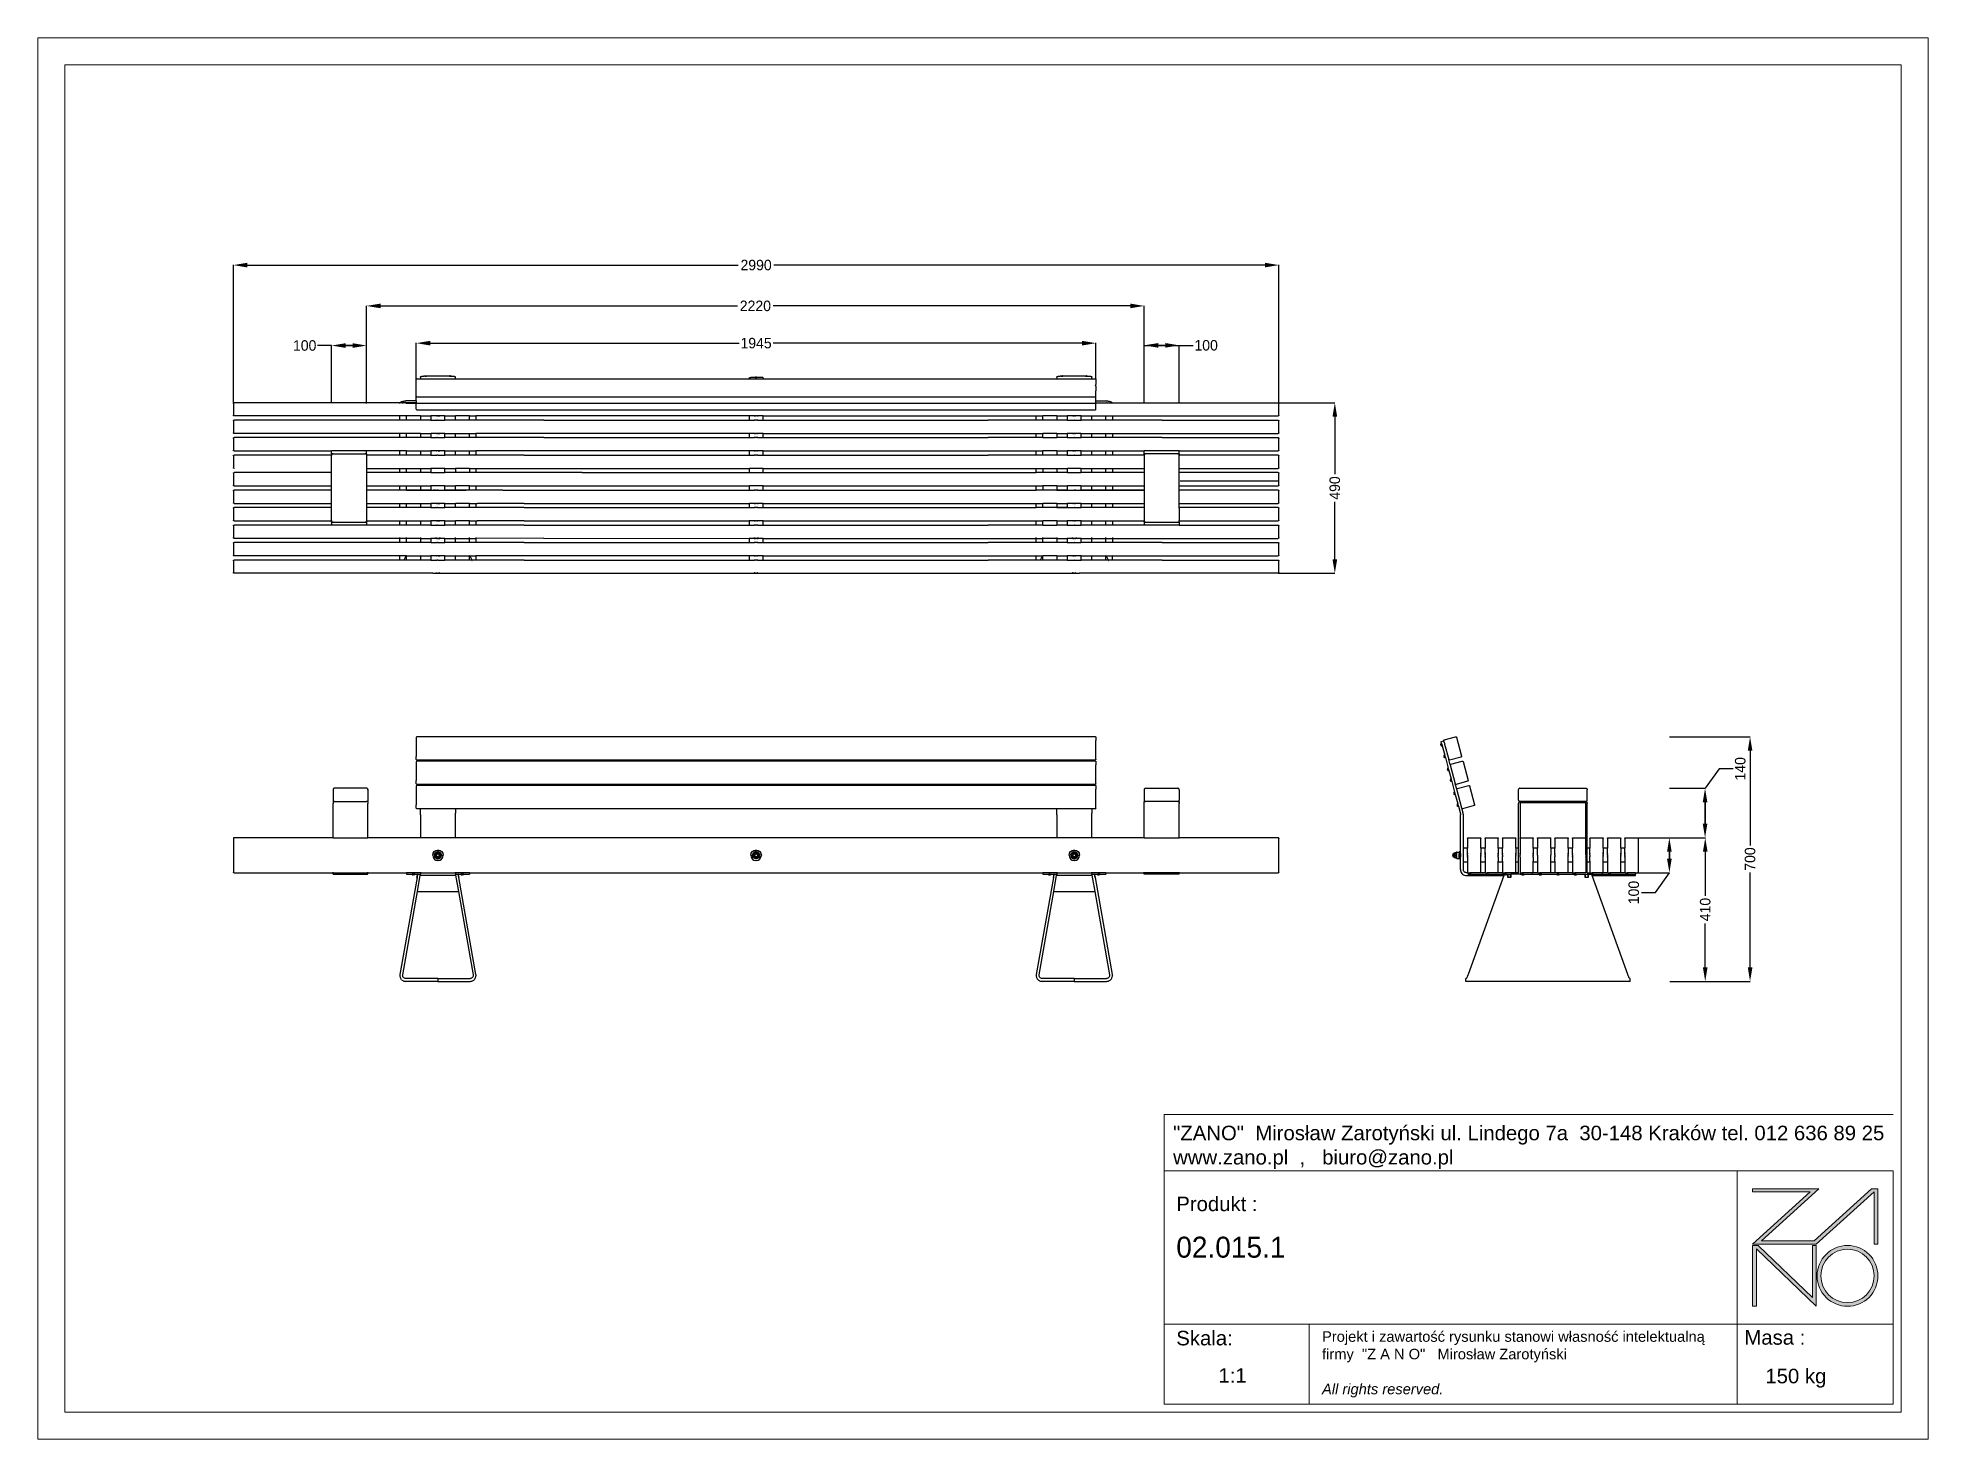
# Model space of a CAD drawing. Header units: millimetres. Extents: x -2916 to 2490, y 92 to 4100.
import ezdxf

# ---------------------------------------------------------------- set-up
doc = ezdxf.new("R2010")
doc.units = ezdxf.units.MM
doc.header["$PDSIZE"] = -1
doc.layers.add('DIMS', color=1, linetype='Continuous')
doc.layers.add('tabelka', color=155, linetype='Continuous')
doc.styles.get("Standard").update_dxf_attribs({"font": 'Gothic.ttf'})
doc.dimstyles.new('ISO-25', dxfattribs={"dimtxt": 2.5, "dimasz": 2.5, "dimexe": 1.25, "dimexo": 0.625, "dimtad": 1, "dimtxsty": 'Standard', "dimcen": 2.5, "dimadec": 0, "dimazin": 0, "dimtfac": 1, "dimtmove": 0, "dimatfit": 3, "dimfxl": 1, "dimarcsym": 0})

msp = doc.modelspace()

# ---------------------------------------------------------------- blocks, each defined once
blk = doc.blocks.new('zano')
at = {"layer": 'Defpoints', "lineweight": 5}
for points in [[(6270.2, 3716.2), (6270.2, 3707.4), (6434.8, 3707.4), (6270.2, 3558.4), (6452.4, 3558.4), (6617.9, 3708.2), (6617.9, 3558.4), (6628.6, 3558.4), (6628.6, 3716.2), (6610.7, 3716.2), (6446.1, 3567.2), (6295.4, 3567.2), (6459.9, 3716.2), (6270.2, 3716.2), (6270.2, 3707.4)], [(6270.2, 3554.4), (6286.2, 3554.4), (6441.7, 3405.6), (6441.7, 3554.4), (6452.4, 3554.4), (6452.4, 3380.5), (6281, 3544.6), (6281, 3380.5), (6270.2, 3380.5)]]:
    blk.add_hatch(color=251, dxfattribs=at).paths.add_polyline_path(points)
h = blk.add_hatch(color=251, dxfattribs=at)
h.paths.add_polyline_path([(6454.7, 3467.4, 1), (6628.6, 3467.4, 1)])
h.paths.add_polyline_path([(6617.9, 3467.4, -1), (6465.4, 3467.4, -1)], flags=16)
at = {"layer": 'Defpoints', "color": 251, "lineweight": 5}
blk.add_lwpolyline([(6434.8, 3707.4), (6270.2, 3558.4), (6452.4, 3558.4), (6617.9, 3708.2), (6617.9, 3558.4), (6628.6, 3558.4), (6628.6, 3716.2), (6610.7, 3716.2), (6446.1, 3567.2), (6295.4, 3567.2), (6459.9, 3716.2), (6270.2, 3716.2), (6270.2, 3707.4), (6432.1, 3707.4)], dxfattribs=at)
for points in [[(6270.2, 3716.2), (6270.2, 3707.4), (6434.8, 3707.4), (6270.2, 3558.4), (6452.4, 3558.4), (6617.9, 3708.2), (6617.9, 3558.4), (6628.6, 3558.4), (6628.6, 3716.2), (6610.7, 3716.2), (6446.1, 3567.2), (6295.4, 3567.2), (6459.9, 3716.2), (6270.2, 3716.2), (6270.2, 3707.4)], [(6270.2, 3554.4), (6286.2, 3554.4), (6441.7, 3405.6), (6441.7, 3554.4), (6452.4, 3554.4), (6452.4, 3380.5), (6281, 3544.6), (6281, 3380.5), (6270.2, 3380.5)]]:
    blk.add_lwpolyline(points, close=True, dxfattribs=at)
for radius in [87, 76.3]:
    blk.add_circle((6541.7, 3467.4), radius, dxfattribs=at)
blk = doc.blocks.new('TABELA')
at = {"layer": 'tabelka', "lineweight": 5}
for p, q in [((4587.4, 3929.4), (6672.4, 3929.4)), ((4587.4, 3767.6), (4587.4, 3929.4)), ((4587.4, 3929.4), (6672.4, 3929.4)), ((6226.5, 3767.6), (6226.5, 3329)), ((4587.4, 3329), (6672.4, 3329)), ((5001.6, 3329), (5001.6, 3100.4)), ((6226.5, 3329), (6226.5, 3100.4))]:
    blk.add_line(p, q, dxfattribs=at)
blk.add_lwpolyline([(4587.4, 3767.6), (6672.4, 3767.6), (6672.4, 3100.4), (4587.4, 3100.4)], close=True, dxfattribs=at)
blk.add_blockref('zano', (0, 0))
at = {"layer": 'tabelka', "lineweight": 5, "attachment_point": 1}
for s, insert, char_height, width in [('{\\fArial|b0|i0|c238|p34;"ZANO"  Mirosław Zarotyński ul. Lindego 7a  30-148 Kraków tel. 012 636 89 25\\Pwww.zano.pl  ,   biuro@zano.pl}', (4613, 3896.9), 41.595, 2040.38), ('{\\fArial|b0|i0|c238|p34;Produkt : }', (4622, 3694.1), 41.595, 265.273), ('{\\fCentury Gothic|b0|i0|c238|p34;02.015.1}', (4622, 3579.5), 60, 849.376), ('{\\fArial|b0|i0|c238|p34;Skala: }', (4622, 3310.3), 41.595, 191.675), ('{\\fArial|b0|i0|c238|p34;Masa :}', (6246.7, 3312.2), 41.595, 200.457), ('{\\fArial|b0|i0|c238|p34;1:1}', (4742.5, 3203.5), 41.595, 42.482), ('{\\fArial|b0|i0|c238|p34;150 kg}', (6306.7, 3201.8), 41.595, 290.547)]:
    blk.add_mtext(s, dxfattribs=dict(at, insert=insert, char_height=char_height, width=width))
at = {"layer": 'tabelka', "color": 1, "lineweight": 5, "insert": (5038.9, 3308.9), "char_height": 30, "width": 1186.12, "attachment_point": 1}
blk.add_mtext('{\\fArial|b0|i0|c0|p34;Projekt i zawartość rysunku stanowi własność intelektualną firmy \\fArial|b0|i0|c238|p34; "Z A N O"   Mirosław Zarotyński\\fArial|b0|i1|c238|p34;\\P\\PAll rights reserved.}', dxfattribs=at)
blk = doc.blocks.new('*D78')
at = {"layer": 'Defpoints', "color": 0}
for p in [(632.9, 3449.5), (-2357.1, 3053.6), (632.9, 3054.1)]:
    blk.add_point(p, dxfattribs=at)
at = {"layer": 'DIMS', "color": 0, "lineweight": -2}
for p, q in [((-2357.1, 3054.1), (-2357.1, 3450)), ((-2317.1, 3449.5), (-913.1, 3449.5)), ((592.9, 3449.5), (-811.1, 3449.5)), ((632.9, 3054.6), (632.9, 3450))]:
    blk.add_line(p, q, dxfattribs=at)
at = {"layer": 'DIMS', "color": 0}
for points in [[(-2317.1, 3456.2), (-2317.1, 3442.9), (-2357.1, 3449.5)], [(592.9, 3442.9), (592.9, 3456.2), (632.9, 3449.5)]]:
    blk.add_solid(points, dxfattribs=at)
at = {"layer": 'DIMS', "color": 0, "insert": (-862.1, 3449.5), "char_height": 30, "attachment_point": 5}
blk.add_mtext('2990', dxfattribs=at)
blk = doc.blocks.new('*D79')
at = {"layer": 'Defpoints', "color": 0}
for p in [(-1976.1, 3219.5), (-2076.1, 3055.3), (-1976.1, 3053.6)]:
    blk.add_point(p, dxfattribs=at)
at = {"layer": 'DIMS', "color": 0, "lineweight": -2}
for p, q in [((-2076.1, 3219.5), (-2116.1, 3219.5)), ((-2076.1, 3055.8), (-2076.1, 3220)), ((-2036.1, 3219.5), (-2016.1, 3219.5)), ((-2016.1, 3219.5), (-2036.1, 3219.5)), ((-1976.1, 3054.1), (-1976.1, 3220))]:
    blk.add_line(p, q, dxfattribs=at)
at = {"layer": 'DIMS', "color": 0}
for points in [[(-2036.1, 3226.1), (-2036.1, 3212.8), (-2076.1, 3219.5)], [(-2016.1, 3212.8), (-2016.1, 3226.1), (-1976.1, 3219.5)]]:
    blk.add_solid(points, dxfattribs=at)
at = {"layer": 'DIMS', "color": 0, "insert": (-2153.1, 3219.5), "char_height": 30, "attachment_point": 5}
blk.add_mtext('100', dxfattribs=at)
blk = doc.blocks.new('*D80')
at = {"layer": 'Defpoints', "color": 0}
for p in [(247.9, 3332.8), (-1976.1, 3054.1), (247.9, 3054.6)]:
    blk.add_point(p, dxfattribs=at)
at = {"layer": 'DIMS', "color": 0, "lineweight": -2}
for p, q in [((-1976.1, 3054.6), (-1976.1, 3333.3)), ((-1936.1, 3332.8), (-915.1, 3332.8)), ((207.9, 3332.8), (-813.1, 3332.8)), ((247.9, 3055.1), (247.9, 3333.3))]:
    blk.add_line(p, q, dxfattribs=at)
at = {"layer": 'DIMS', "color": 0}
for points in [[(-1936.1, 3339.5), (-1936.1, 3326.2), (-1976.1, 3332.8)], [(207.9, 3326.2), (207.9, 3339.5), (247.9, 3332.8)]]:
    blk.add_solid(points, dxfattribs=at)
at = {"layer": 'DIMS', "color": 0, "insert": (-864.1, 3332.8), "char_height": 30, "attachment_point": 5}
blk.add_mtext('2220', dxfattribs=at)
blk = doc.blocks.new('*D81')
at = {"layer": 'Defpoints', "color": 0}
for p in [(347.9, 3220), (247.9, 3054.1), (347.9, 3054.1)]:
    blk.add_point(p, dxfattribs=at)
at = {"layer": 'DIMS', "color": 0, "lineweight": -2}
for p, q in [((247.9, 3054.6), (247.9, 3220.5)), ((247.9, 3220), (387.9, 3220)), ((287.9, 3220), (307.9, 3220)), ((307.9, 3220), (287.9, 3220)), ((347.9, 3054.6), (347.9, 3220.5))]:
    blk.add_line(p, q, dxfattribs=at)
at = {"layer": 'DIMS', "color": 0}
for points in [[(287.9, 3226.6), (287.9, 3213.3), (247.9, 3220)], [(307.9, 3213.3), (307.9, 3226.6), (347.9, 3220)]]:
    blk.add_solid(points, dxfattribs=at)
at = {"layer": 'DIMS', "color": 0, "insert": (425, 3220), "char_height": 30, "attachment_point": 5}
blk.add_mtext('100', dxfattribs=at)
blk = doc.blocks.new('*D82')
at = {"layer": 'Defpoints', "color": 0}
for p in [(1750, 2100.8), (1750.5, 1401.2), (1980.6, 1401.2)]:
    blk.add_point(p, dxfattribs=at)
at = {"layer": 'DIMS', "color": 0, "lineweight": -2}
for p, q in [((1750.5, 2100.8), (1981.1, 2100.8)), ((1980.6, 2060.8), (1980.6, 1789.5)), ((1980.6, 1441.2), (1980.6, 1712.5)), ((1751, 1401.2), (1981.1, 1401.2))]:
    blk.add_line(p, q, dxfattribs=at)
at = {"layer": 'DIMS', "color": 0}
for points in [[(1987.3, 2060.8), (1974, 2060.8), (1980.6, 2100.8)], [(1974, 1441.2), (1987.3, 1441.2), (1980.6, 1401.2)]]:
    blk.add_solid(points, dxfattribs=at)
at = {"layer": 'DIMS', "color": 0, "insert": (1980.6, 1751), "char_height": 30, "attachment_point": 5, "rotation": 90}
blk.add_mtext('700', dxfattribs=at)
blk = doc.blocks.new('*D83')
at = {"layer": 'Defpoints', "color": 0}
for p in [(1749.4, 1953.3), (1658.6, 1811.9), (1851.9, 1811.9)]:
    blk.add_point(p, dxfattribs=at)
at = {"layer": 'DIMS', "color": 0, "lineweight": -2}
for p, q in [((1891.9, 2009), (1851.9, 1953.3)), ((1931.9, 2009), (1891.9, 2009)), ((1749.9, 1953.3), (1852.4, 1953.3)), ((1851.9, 1913.3), (1851.9, 1851.9)), ((1851.9, 1851.9), (1851.9, 1913.3)), ((1659.1, 1811.9), (1852.4, 1811.9))]:
    blk.add_line(p, q, dxfattribs=at)
at = {"layer": 'DIMS', "color": 0}
for points in [[(1858.5, 1913.3), (1845.2, 1913.3), (1851.9, 1953.3)], [(1845.2, 1851.9), (1858.5, 1851.9), (1851.9, 1811.9)]]:
    blk.add_solid(points, dxfattribs=at)
at = {"layer": 'DIMS', "color": 0, "insert": (1952.6, 2009), "char_height": 30, "attachment_point": 5, "rotation": 90}
blk.add_mtext('140', dxfattribs=at)
blk = doc.blocks.new('*D84')
at = {"layer": 'Defpoints', "color": 0}
for p in [(1749.5, 1811.9), (1750.5, 1401.2), (1852.4, 1401.2)]:
    blk.add_point(p, dxfattribs=at)
at = {"layer": 'DIMS', "color": 0, "lineweight": -2}
for p, q in [((1750, 1811.9), (1852.9, 1811.9)), ((1852.4, 1771.9), (1852.4, 1646)), ((1852.4, 1441.2), (1852.4, 1567)), ((1751, 1401.2), (1852.9, 1401.2))]:
    blk.add_line(p, q, dxfattribs=at)
at = {"layer": 'DIMS', "color": 0}
for points in [[(1859, 1771.9), (1845.7, 1771.9), (1852.4, 1811.9)], [(1845.7, 1441.2), (1859, 1441.2), (1852.4, 1401.2)]]:
    blk.add_solid(points, dxfattribs=at)
at = {"layer": 'DIMS', "color": 0, "insert": (1852.4, 1606.5), "char_height": 30, "attachment_point": 5, "rotation": 90}
blk.add_mtext('410', dxfattribs=at)
blk = doc.blocks.new('*D85')
at = {"layer": 'Defpoints', "color": 0}
for p in [(1658.6, 1811.9), (1658.6, 1711.9), (1749.8, 1711.9)]:
    blk.add_point(p, dxfattribs=at)
at = {"layer": 'DIMS', "color": 0, "lineweight": -2}
for p, q in [((1659.1, 1811.9), (1750.3, 1811.9)), ((1749.8, 1771.9), (1749.8, 1751.9)), ((1749.8, 1751.9), (1749.8, 1771.9)), ((1659.1, 1711.9), (1750.3, 1711.9)), ((1709.8, 1655.2), (1749.8, 1711.9)), ((1669.8, 1655.2), (1709.8, 1655.2))]:
    blk.add_line(p, q, dxfattribs=at)
at = {"layer": 'DIMS', "color": 0}
for points in [[(1756.4, 1771.9), (1743.1, 1771.9), (1749.8, 1811.9)], [(1743.1, 1751.9), (1756.4, 1751.9), (1749.8, 1711.9)]]:
    blk.add_solid(points, dxfattribs=at)
at = {"layer": 'DIMS', "color": 0, "insert": (1648, 1655.2), "char_height": 30, "attachment_point": 5, "rotation": 90}
blk.add_mtext('100', dxfattribs=at)
blk = doc.blocks.new('*D86')
at = {"layer": 'Defpoints', "color": 0}
for p in [(630.4, 3056.1), (630.9, 2568.1), (793, 2568.1)]:
    blk.add_point(p, dxfattribs=at)
at = {"layer": 'DIMS', "color": 0, "lineweight": -2}
for p, q in [((630.9, 3056.1), (793.5, 3056.1)), ((793, 3016.1), (793, 2851.6)), ((793, 2608.1), (793, 2772.6)), ((631.4, 2568.1), (793.5, 2568.1))]:
    blk.add_line(p, q, dxfattribs=at)
at = {"layer": 'DIMS', "color": 0}
for points in [[(799.7, 3016.1), (786.4, 3016.1), (793, 3056.1)], [(786.4, 2608.1), (799.7, 2608.1), (793, 2568.1)]]:
    blk.add_solid(points, dxfattribs=at)
at = {"layer": 'DIMS', "color": 0, "insert": (793, 2812.1), "char_height": 30, "attachment_point": 5, "rotation": 90}
blk.add_mtext('490', dxfattribs=at)
blk = doc.blocks.new('*D87')
at = {"layer": 'Defpoints', "color": 0}
for p in [(109.9, 3226.3), (-1834.1, 3122.4), (109.9, 3122.4)]:
    blk.add_point(p, dxfattribs=at)
at = {"layer": 'DIMS', "color": 0, "lineweight": -2}
for p, q in [((-1834.1, 3122.9), (-1834.1, 3226.8)), ((-1794.1, 3226.3), (-910.4, 3226.3)), ((69.9, 3226.3), (-813.7, 3226.3)), ((109.9, 3122.9), (109.9, 3226.8))]:
    blk.add_line(p, q, dxfattribs=at)
at = {"layer": 'DIMS', "color": 0}
for points in [[(-1794.1, 3232.9), (-1794.1, 3219.6), (-1834.1, 3226.3)], [(69.9, 3219.6), (69.9, 3232.9), (109.9, 3226.3)]]:
    blk.add_solid(points, dxfattribs=at)
at = {"layer": 'DIMS', "color": 0, "insert": (-862.1, 3226.3), "char_height": 30, "attachment_point": 5}
blk.add_mtext('1945', dxfattribs=at)

# ---------------------------------------------------------------- dimensions: what is measured, and where the dimension line sits
at = {"layer": 'DIMS'}
for base, p1, p2, picture, middle in [((632.9, 3449.5), (-2357.1, 3053.6), (632.9, 3054.1), '*D78', (-862.1, 3449.5)), ((347.9, 3220), (247.9, 3054.1), (347.9, 3054.1), '*D81', (425, 3220))]:
    dim = msp.add_linear_dim(base=base, p1=p1, p2=p2, dimstyle='ISO-25', override={"dimscale": 1, "dimtxt": 30, "dimasz": 40, "dimexe": 0.5, "dimexo": 0.5, "dimgap": 6, "dimtad": 0, "dimtih": 1, "dimtoh": 1, "dimdec": 0, "dimlfac": 1, "dimzin": 0, "dimadec": 2, "dimtfac": 2, "dimtdec": 1, "dimtzin": 0}, dxfattribs=at)
    dim.commit()
    dim.dimension.update_dxf_attribs({"geometry": picture, "text_midpoint": middle})
for base, p1, p2, text, picture, middle in [((247.9, 3332.8), (-1976.1, 3054.1), (247.9, 3054.6), '2220', '*D80', (-864.1, 3332.8)), ((109.9, 3226.3), (-1834.1, 3122.4), (109.9, 3122.4), '1945', '*D87', (-862.1, 3226.3))]:
    dim = msp.add_linear_dim(base=base, p1=p1, p2=p2, text=text, dimstyle='ISO-25', override={"dimscale": 1, "dimtxt": 30, "dimasz": 40, "dimexe": 0.5, "dimexo": 0.5, "dimgap": 6, "dimtad": 0, "dimtih": 1, "dimtoh": 1, "dimdec": 0, "dimlfac": 1, "dimzin": 0, "dimadec": 2, "dimtfac": 2, "dimtdec": 1, "dimtzin": 0}, dxfattribs=at)
    dim.commit()
    dim.dimension.update_dxf_attribs({"geometry": picture, "text_midpoint": middle})
dim = msp.add_linear_dim(base=(-1976.1, 3219.5), p1=(-2076.1, 3055.3), p2=(-1976.1, 3053.6), dimstyle='ISO-25', override={"dimscale": 1, "dimtxt": 30, "dimasz": 40, "dimexe": 0.5, "dimexo": 0.5, "dimgap": 6, "dimtad": 0, "dimtih": 1, "dimtoh": 1, "dimdec": 0, "dimlfac": 1, "dimzin": 0, "dimadec": 2, "dimtfac": 2, "dimtdec": 1, "dimtzin": 0}, dxfattribs=at)
dim.commit()
dim.dimension.update_dxf_attribs({"geometry": '*D79', "text_midpoint": (-2153.1, 3219.5), "dimtype": 160})
for base, p1, p2, text, override, picture, middle in [((793, 2568.1), (630.4, 3056.1), (630.9, 2568.1), '490', {"dimscale": 1, "dimtxt": 30, "dimasz": 40, "dimexe": 0.5, "dimexo": 0.5, "dimgap": 6, "dimtad": 0, "dimjust": 0, "dimtih": 1, "dimtoh": 1, "dimdec": 0, "dimlfac": 1, "dimzin": 0, "dimadec": 2, "dimtfac": 2, "dimtdec": 1, "dimtzin": 0}, '*D86', (793, 2812.1)), ((1852.4, 1401.2), (1749.5, 1811.9), (1750.5, 1401.2), '410', {"dimscale": 1, "dimtxt": 30, "dimasz": 40, "dimexe": 0.5, "dimexo": 0.5, "dimgap": 6, "dimtad": 0, "dimtih": 1, "dimtoh": 1, "dimdec": 0, "dimlfac": 1, "dimzin": 0, "dimadec": 2, "dimtfac": 2, "dimtdec": 1, "dimtzin": 0}, '*D84', (1852.4, 1606.5))]:
    dim = msp.add_linear_dim(base=base, p1=p1, p2=p2, angle=270, text=text, dimstyle='ISO-25', override=override, dxfattribs=at)
    dim.commit()
    dim.dimension.update_dxf_attribs({"geometry": picture, "text_midpoint": middle, "text_rotation": 90})
dim = msp.add_linear_dim(base=(1980.6, 1401.2), p1=(1750, 2100.8), p2=(1750.5, 1401.2), angle=270, dimstyle='ISO-25', override={"dimscale": 1, "dimtxt": 30, "dimasz": 40, "dimexe": 0.5, "dimexo": 0.5, "dimgap": 6, "dimtad": 0, "dimjust": 0, "dimtih": 1, "dimtoh": 1, "dimdec": 0, "dimlfac": 1, "dimzin": 0, "dimadec": 2, "dimtfac": 2, "dimtdec": 1, "dimtzin": 0}, dxfattribs=at)
dim.commit()
dim.dimension.update_dxf_attribs({"geometry": '*D82', "text_midpoint": (1980.6, 1751), "text_rotation": 90})
dim = msp.add_linear_dim(base=(1851.9, 1811.9), p1=(1749.4, 1953.3), p2=(1658.6, 1811.9), angle=270, text='140', dimstyle='ISO-25', override={"dimscale": 1, "dimtxt": 30, "dimasz": 40, "dimexe": 0.5, "dimexo": 0.5, "dimgap": 5, "dimtad": 0, "dimtih": 1, "dimtoh": 1, "dimdec": 0, "dimlfac": 1, "dimzin": 0, "dimsd1": 0, "dimadec": 2, "dimtfac": 2, "dimtdec": 1, "dimfxlon": 0, "dimtzin": 0}, dxfattribs=at)
dim.commit()
dim.dimension.update_dxf_attribs({"geometry": '*D83', "text_midpoint": (1952.6, 2009), "dimtype": 160, "text_rotation": 90})
dim = msp.add_linear_dim(base=(1749.8, 1711.9), p1=(1658.6, 1811.9), p2=(1658.6, 1711.9), angle=270, dimstyle='ISO-25', override={"dimscale": 1, "dimtxt": 30, "dimasz": 40, "dimexe": 0.5, "dimexo": 0.5, "dimgap": 6, "dimtad": 0, "dimtih": 1, "dimtoh": 1, "dimdec": 0, "dimlfac": 1, "dimzin": 0, "dimsd1": 0, "dimadec": 2, "dimtfac": 2, "dimtdec": 1, "dimfxlon": 0, "dimtzin": 0}, dxfattribs=at)
dim.commit()
dim.dimension.update_dxf_attribs({"geometry": '*D85', "text_midpoint": (1648, 1655.2), "dimtype": 160, "text_rotation": 90})

# ---------------------------------------------------------------- linework, layer by layer
for p, q in [((-1834.1, 3122.4), (-1834, 3122.9)), ((-1834.1, 3089.5), (-1834.1, 3122.4)), ((-1834.1, 3075), (-1834.1, 3089.5)), ((-1834, 3122.9), (-1833.8, 3123.3)), ((-1833.8, 3123.3), (-1833.5, 3123.7)), ((-1833.5, 3123.7), (-1833.4, 3123.9)), ((-1833.4, 3123.9), (-1833.2, 3123.9)), ((-1833.2, 3123.9), (-1833.1, 3124)), ((-1832.8, 3124.2), (-1833.1, 3124)), ((-1832.8, 3124.2), (-1832.7, 3124.2)), ((-1832.7, 3124.2), (-1832.6, 3124.3)), ((-1832.6, 3124.3), (-1832.4, 3124.3)), ((-1832.4, 3124.3), (-1832.1, 3124.4)), ((-1832.1, 3124.4), (-1822.1, 3124.4)), ((-1822.1, 3129.4), (-1821.8, 3130)), ((-1822.1, 3129.4), (-1822.1, 3124.4)), ((-1822.1, 3124.4), (-1822.1, 3124.3)), ((-1822.1, 3124.4), (-1821.8, 3124.4)), ((-1822.1, 3124.3), (-1822.1, 3124.1)), ((-1822.1, 3123.8), (-1822.1, 3123.4)), ((-1821.8, 3130), (-1821.1, 3130.6)), ((-1821.8, 3124.4), (-1821.1, 3124.4)), ((-1821.1, 3130.6), (-1819.9, 3131.1)), ((-1821.1, 3124.4), (-1819.9, 3124.4)), ((-1819.9, 3131.1), (-1818.3, 3131.5)), ((-1819.9, 3124.4), (-1818.3, 3124.4)), ((-1818.3, 3131.5), (-1816.4, 3131.8)), ((-1818.3, 3124.4), (-1816.4, 3124.4)), ((-1816.4, 3131.8), (-1814.3, 3132)), ((-1816.4, 3124.4), (-1814.3, 3124.4)), ((-1814.3, 3132), (-1812.1, 3132)), ((-1814.3, 3124.4), (-1812.1, 3124.4)), ((-1809.6, 3132), (-1812.1, 3132)), ((-1812.1, 3124.4), (-1732.1, 3124.4)), ((-1809.6, 3132), (-1809.5, 3132.1)), ((-1809.6, 3132.1), (-1809.6, 3132)), ((-1809.5, 3132.1), (-1809.6, 3132.1)), ((-1809.6, 3132), (-1809.6, 3132)), ((-1809.5, 3132.1), (-1809.5, 3132.1)), ((-1809.5, 3132.1), (-1809.5, 3132.1)), ((-1809.5, 3132.1), (-1809.4, 3132.1)), ((-1809.5, 3132.1), (-1809.5, 3132)), ((-1809.4, 3132), (-1809.5, 3132)), ((-1809.4, 3132.1), (-1809.3, 3132.1)), ((-1809.4, 3132.1), (-1809.4, 3132.1)), ((-1809.3, 3132), (-1809.4, 3132)), ((-1809.3, 3132.2), (-1809.2, 3132.2)), ((-1809.3, 3132.1), (-1809.3, 3132.2)), ((-1809.2, 3132), (-1809.3, 3132)), ((-1809.2, 3132.2), (-1809.1, 3132.2)), ((-1809.2, 3132), (-1809.2, 3132.1)), ((-1809.2, 3132.1), (-1809.1, 3132)), ((-1809.1, 3132.2), (-1809, 3132.2)), ((-1809.1, 3132.2), (-1809.1, 3132.2)), ((-1809.1, 3132.2), (-1809.1, 3132.2)), ((-1809.1, 3132), (-1809.1, 3132)), ((-1809.1, 3132), (-1809, 3132)), ((-1809, 3132.2), (-1808.9, 3132.2)), ((-1808.9, 3132), (-1809, 3132)), ((-1808.9, 3132.2), (-1808.9, 3132.3)), ((-1808.9, 3132.3), (-1808.8, 3132.2)), ((-1808.8, 3132), (-1808.9, 3132)), ((-1808.8, 3132.3), (-1808.7, 3132.3)), ((-1808.8, 3132.2), (-1808.8, 3132.3)), ((-1808.8, 3132.3), (-1808.8, 3132.3)), ((-1808.8, 3132), (-1808.8, 3132.1)), ((-1808.8, 3132), (-1808.8, 3132)), ((-1808.8, 3132), (-1808.8, 3132)), ((-1808.8, 3132), (-1808.7, 3132)), ((-1808.7, 3132.3), (-1808.7, 3132.3)), ((-1808.7, 3132.3), (-1808.6, 3132.3)), ((-1808.7, 3132), (-1808.7, 3132)), ((-1808.7, 3132), (-1808.6, 3132)), ((-1808.6, 3132.3), (-1808.5, 3132.3)), ((-1808.6, 3132.3), (-1808.6, 3132.3)), ((-1808.6, 3132), (-1808.5, 3132)), ((-1808.5, 3132.3), (-1808.5, 3132.3)), ((-1808.4, 3132.3), (-1808.5, 3132.3)), ((-1808.4, 3132), (-1808.5, 3132)), ((-1808.5, 3132), (-1808.5, 3132)), ((-1808.4, 3132.3), (-1808.3, 3132.3)), ((-1808.4, 3132.3), (-1808.4, 3132.3)), ((-1808.3, 3132), (-1808.4, 3132)), ((-1808.4, 3132), (-1808.4, 3132)), ((-1808.3, 3132.3), (-1808.3, 3132.4)), ((-1808.3, 3132.4), (-1808.2, 3132.3)), ((-1808.3, 3132.3), (-1808.3, 3132.3)), ((-1808.3, 3132), (-1808.3, 3132)), ((-1808.3, 3132), (-1808.2, 3132)), ((-1808.2, 3132.3), (-1808.1, 3132.4)), ((-1808.2, 3132), (-1808, 3132)), ((-1808.1, 3132.4), (-1808.1, 3132.4)), ((-1808.1, 3132.4), (-1808, 3132.4)), ((-1808, 3132.4), (-1808, 3132.4)), ((-1807.9, 3132.4), (-1808, 3132.4)), ((-1808, 3132), (-1808, 3132)), ((-1808, 3132), (-1807.9, 3132)), ((-1807.8, 3132.4), (-1807.9, 3132.4)), ((-1807.9, 3132), (-1807.8, 3132)), ((-1807.8, 3132.4), (-1807.8, 3132.4)), ((-1807.8, 3132.4), (-1807.7, 3132.4)), ((-1807.8, 3132), (-1807.7, 3132)), ((-1807.7, 3132.4), (-1807.7, 3132.4)), ((-1807.7, 3132.4), (-1807.7, 3132.4)), ((-1807.7, 3132.4), (-1807.6, 3132.4)), ((-1807.7, 3132), (-1807.6, 3132)), ((-1807.5, 3132.4), (-1807.6, 3132.4)), ((-1807.6, 3132.4), (-1807.6, 3132.4)), ((-1807.6, 3132), (-1807.5, 3132)), ((-1807.4, 3132.4), (-1807.5, 3132.4)), ((-1807.5, 3132.4), (-1807.5, 3132.4)), ((-1807.5, 3132), (-1807.5, 3132)), ((-1807.5, 3132), (-1807.4, 3132)), ((-1807.4, 3132.4), (-1807.3, 3132.4)), ((-1807.4, 3132.4), (-1807.4, 3132.4)), ((-1807.4, 3132), (-1807.4, 3132)), ((-1807.4, 3132), (-1807.4, 3132)), ((-1807.4, 3132), (-1807.3, 3132)), ((-1807.3, 3132.4), (-1807.2, 3132.4)), ((-1807.3, 3132), (-1807.2, 3132)), ((-1807.3, 3132), (-1807.3, 3132)), ((-1807.2, 3132.4), (-1807.1, 3132.4)), ((-1807.2, 3132.4), (-1807.2, 3132.4)), ((-1807.2, 3132), (-1807.1, 3132)), ((-1807.1, 3132.4), (-1807, 3132.4)), ((-1807.1, 3132), (-1807.1, 3132)), ((-1807.1, 3132), (-1807, 3132)), ((-1806.9, 3132.4), (-1807, 3132.4)), ((-1807, 3132), (-1806.9, 3132)), ((-1806.9, 3132.4), (-1806.8, 3132.4)), ((-1806.9, 3132.4), (-1806.9, 3132.4)), ((-1806.9, 3132), (-1806.9, 3132)), ((-1806.9, 3132), (-1806.9, 3132)), ((-1806.9, 3132), (-1806.8, 3132)), ((-1806.7, 3132.4), (-1806.8, 3132.4)), ((-1806.8, 3132), (-1806.7, 3132)), ((-1806.7, 3132.4), (-1806.6, 3132.4)), ((-1806.7, 3132), (-1806.7, 3132)), ((-1806.7, 3132), (-1806.7, 3132)), ((-1806.7, 3132), (-1806.6, 3132)), ((-1806.6, 3132.4), (-1806.6, 3132.4)), ((-1806.5, 3132.4), (-1806.6, 3132.4)), ((-1806.6, 3132), (-1806.5, 3132)), ((-1806.5, 3132.4), (-1806.5, 3132.4)), ((-1806.4, 3132.4), (-1806.5, 3132.4)), ((-1806.5, 3132), (-1806.5, 3132)), ((-1806.5, 3132), (-1806.4, 3132)), ((-1806.3, 3132.4), (-1806.4, 3132.4)), ((-1806.4, 3132.4), (-1806.4, 3132.4)), ((-1806.4, 3132), (-1806.2, 3132)), ((-1806.3, 3132.4), (-1806.3, 3132.4)), ((-1806.2, 3132.4), (-1806.3, 3132.4)), ((-1806.2, 3132.4), (-1806.2, 3132.4)), ((-1806.2, 3132.4), (-1806.1, 3132.4)), ((-1806.2, 3132.4), (-1806.2, 3132.4)), ((-1806.2, 3132), (-1806.2, 3132)), ((-1806.2, 3132), (-1806.1, 3132)), ((-1806.1, 3132.4), (-1806, 3132.4)), ((-1806.1, 3132), (-1806, 3132)), ((-1806, 3132.3), (-1806, 3132.4)), ((-1805.9, 3132.4), (-1806, 3132.3)), ((-1806, 3132), (-1805.9, 3132)), ((-1805.9, 3132.3), (-1805.9, 3132.4)), ((-1805.9, 3132.4), (-1805.9, 3132.4)), ((-1805.8, 3132.3), (-1805.9, 3132.3)), ((-1805.8, 3132), (-1805.9, 3132)), ((-1805.8, 3132.3), (-1805.8, 3132.3)), ((-1805.8, 3132.3), (-1805.7, 3132.3)), ((-1805.8, 3132), (-1805.8, 3132)), ((-1805.7, 3132), (-1805.8, 3132)), ((-1805.7, 3132.3), (-1805.7, 3132.3)), ((-1805.7, 3132.3), (-1805.6, 3132.3)), ((-1805.7, 3132), (-1805.7, 3132)), ((-1805.7, 3132), (-1805.6, 3132)), ((-1805.6, 3132.3), (-1805.6, 3132.3)), ((-1805.6, 3132.3), (-1805.5, 3132.3)), ((-1805.6, 3132), (-1805.5, 3132)), ((-1805.5, 3132.3), (-1805.5, 3132.3)), ((-1805.5, 3132.3), (-1805.5, 3132.3)), ((-1805.5, 3132.3), (-1805.4, 3132.3)), ((-1805.5, 3132), (-1805.5, 3132)), ((-1805.5, 3132), (-1805.5, 3132)), ((-1805.5, 3132), (-1805.4, 3132)), ((-1805.3, 3132.3), (-1805.4, 3132.3)), ((-1805.4, 3132), (-1805.3, 3132.1)), ((-1805.4, 3132), (-1805.4, 3132)), ((-1805.3, 3132.3), (-1805.3, 3132.3)), ((-1805.3, 3132.2), (-1805.3, 3132.3)), ((-1805.3, 3132.2), (-1805.2, 3132.2)), ((-1805.2, 3132), (-1805.3, 3132.1)), ((-1805.2, 3132.2), (-1805.2, 3132.2)), ((-1805.2, 3132.2), (-1805.2, 3132.2)), ((-1805.1, 3132.2), (-1805.2, 3132.2)), ((-1805.2, 3132), (-1805.2, 3132)), ((-1805.2, 3132), (-1805.1, 3132)), ((-1805.1, 3132.2), (-1805, 3132.2)), ((-1805.1, 3132.2), (-1805.1, 3132.2)), ((-1805.1, 3132), (-1805, 3132)), ((-1804.9, 3132.2), (-1805, 3132.2)), ((-1805, 3132.2), (-1805, 3132.2)), ((-1805, 3132), (-1805, 3132.1)), ((-1805, 3132), (-1805, 3132.1)), ((-1804.9, 3132), (-1805, 3132)), ((-1804.9, 3132.2), (-1804.9, 3132.1)), ((-1804.9, 3132.1), (-1804.8, 3132.1)), ((-1804.9, 3132), (-1804.8, 3132)), ((-1804.7, 3132.1), (-1804.8, 3132.1)), ((-1804.7, 3132), (-1804.8, 3132)), ((-1804.7, 3132.1), (-1804.7, 3132.1)), ((-1804.7, 3132.1), (-1804.7, 3132.1)), ((-1804.6, 3132.1), (-1804.7, 3132.1)), ((-1804.6, 3132.1), (-1804.7, 3132)), ((-1804.6, 3132.1), (-1804.6, 3132.1)), ((-1804.6, 3132), (-1804.6, 3132.1)), ((-1804.6, 3132), (-1804.6, 3132.1)), ((-1804.6, 3132), (-1804.6, 3132)), ((-1804.5, 3132), (-1804.6, 3132)), ((-1804.6, 3132), (-1804.5, 3132)), ((-1804.5, 3132), (-1804.5, 3132)), ((-1739.6, 3132), (-1804.5, 3132)), ((-1739.6, 3132), (-1739.5, 3132.1)), ((-1739.6, 3132.1), (-1739.6, 3132)), ((-1739.5, 3132.1), (-1739.6, 3132.1)), ((-1739.6, 3132), (-1739.6, 3132)), ((-1739.5, 3132.1), (-1739.5, 3132.1)), ((-1739.4, 3132.1), (-1739.5, 3132.1)), ((-1739.5, 3132), (-1739.5, 3132.1)), ((-1739.4, 3132), (-1739.5, 3132)), ((-1739.4, 3132.1), (-1739.3, 3132.1)), ((-1739.4, 3132.1), (-1739.4, 3132.1)), ((-1739.3, 3132), (-1739.4, 3132)), ((-1739.3, 3132.2), (-1739.2, 3132.2)), ((-1739.3, 3132.1), (-1739.3, 3132.2)), ((-1739.3, 3132), (-1739.2, 3132)), ((-1739.1, 3132.2), (-1739.2, 3132.2)), ((-1739.2, 3132), (-1739.1, 3132)), ((-1739.1, 3132.2), (-1739, 3132.2)), ((-1739.1, 3132.2), (-1739.1, 3132.2)), ((-1739.1, 3132.2), (-1739.1, 3132.2)), ((-1739.1, 3132), (-1739.1, 3132)), ((-1739.1, 3132), (-1739, 3132)), ((-1739, 3132.2), (-1739, 3132.2)), ((-1738.9, 3132.2), (-1739, 3132.2)), ((-1738.9, 3132), (-1739, 3132)), ((-1738.9, 3132.3), (-1738.9, 3132.3)), ((-1738.9, 3132.2), (-1738.9, 3132.3)), ((-1738.9, 3132.3), (-1738.8, 3132.3)), ((-1738.8, 3132), (-1738.9, 3132)), ((-1738.8, 3132.3), (-1738.8, 3132.3)), ((-1738.7, 3132.3), (-1738.8, 3132.3)), ((-1738.8, 3132), (-1738.8, 3132.1)), ((-1738.8, 3132), (-1738.8, 3132)), ((-1738.8, 3132), (-1738.8, 3132)), ((-1738.8, 3132), (-1738.7, 3132)), ((-1738.7, 3132.3), (-1738.7, 3132.3)), ((-1738.7, 3132.3), (-1738.7, 3132.3)), ((-1738.7, 3132.3), (-1738.6, 3132.3)), ((-1738.7, 3132), (-1738.7, 3132)), ((-1738.7, 3132), (-1738.6, 3132)), ((-1738.6, 3132.3), (-1738.5, 3132.3)), ((-1738.6, 3132.3), (-1738.6, 3132.3)), ((-1738.6, 3132), (-1738.5, 3132)), ((-1738.6, 3124.1), (-1738.6, 3124.1)), ((-1738.5, 3132.3), (-1738.4, 3132.3)), ((-1738.5, 3132.3), (-1738.5, 3132.3)), ((-1738.4, 3132), (-1738.5, 3132)), ((-1738.5, 3132), (-1738.5, 3132)), ((-1738.4, 3132.3), (-1738.3, 3132.3)), ((-1738.3, 3132), (-1738.4, 3132)), ((-1738.4, 3132), (-1738.4, 3132)), ((-1738.3, 3132.3), (-1738.3, 3132.4)), ((-1738.3, 3132.4), (-1738.2, 3132.4)), ((-1738.3, 3132.3), (-1738.3, 3132.3)), ((-1738.3, 3132), (-1738.3, 3132)), ((-1738.3, 3132), (-1738.2, 3132)), ((-1738.2, 3132.3), (-1738.1, 3132.4)), ((-1738.2, 3132.4), (-1738.2, 3132.3)), ((-1738.2, 3132), (-1738, 3132)), ((-1738.1, 3132.4), (-1738.1, 3132.4)), ((-1738.1, 3132.4), (-1738.1, 3132.4)), ((-1738.1, 3132.4), (-1738, 3132.4)), ((-1738, 3132.4), (-1738, 3132.4)), ((-1737.9, 3132.4), (-1738, 3132.4)), ((-1738, 3132), (-1738, 3132)), ((-1738, 3132), (-1737.9, 3132)), ((-1737.8, 3132.4), (-1737.9, 3132.4)), ((-1737.9, 3132), (-1737.8, 3132)), ((-1737.8, 3132.4), (-1737.8, 3132.4)), ((-1737.8, 3132.4), (-1737.7, 3132.4)), ((-1737.8, 3132), (-1737.7, 3132)), ((-1737.7, 3132.4), (-1737.7, 3132.4)), ((-1737.7, 3132.4), (-1737.7, 3132.4)), ((-1737.7, 3132.4), (-1737.6, 3132.4)), ((-1737.7, 3132), (-1737.6, 3132)), ((-1737.5, 3132.4), (-1737.6, 3132.4)), ((-1737.6, 3132.4), (-1737.6, 3132.4)), ((-1737.6, 3132), (-1737.5, 3132)), ((-1737.4, 3132.4), (-1737.5, 3132.4)), ((-1737.5, 3132.4), (-1737.5, 3132.4)), ((-1737.5, 3132), (-1737.5, 3132)), ((-1737.5, 3132), (-1737.4, 3132)), ((-1737.4, 3132.4), (-1737.3, 3132.4)), ((-1737.4, 3132.4), (-1737.4, 3132.4)), ((-1737.4, 3132), (-1737.4, 3132)), ((-1737.4, 3132), (-1737.4, 3132)), ((-1737.4, 3132), (-1737.3, 3132)), ((-1737.3, 3132.4), (-1737.2, 3132.4)), ((-1737.3, 3132), (-1737.2, 3132)), ((-1737.3, 3132), (-1737.3, 3132)), ((-1737.2, 3132.4), (-1737.1, 3132.4)), ((-1737.2, 3132.4), (-1737.2, 3132.4)), ((-1737.2, 3132), (-1737.1, 3132)), ((-1737.1, 3132.4), (-1737, 3132.4)), ((-1737.1, 3132), (-1737.1, 3132)), ((-1737.1, 3132), (-1737, 3132)), ((-1736.9, 3132.4), (-1737, 3132.4)), ((-1737, 3132), (-1736.9, 3132)), ((-1736.9, 3132.4), (-1736.8, 3132.4)), ((-1736.9, 3132.4), (-1736.9, 3132.4)), ((-1736.9, 3132), (-1736.9, 3132)), ((-1736.9, 3132), (-1736.9, 3132)), ((-1736.9, 3132), (-1736.8, 3132)), ((-1736.7, 3132.4), (-1736.8, 3132.4)), ((-1736.8, 3132), (-1736.7, 3132)), ((-1736.7, 3132.4), (-1736.6, 3132.4)), ((-1736.7, 3132), (-1736.7, 3132)), ((-1736.7, 3132), (-1736.7, 3132)), ((-1736.7, 3132), (-1736.6, 3132)), ((-1736.6, 3132.4), (-1736.6, 3132.4)), ((-1736.5, 3132.4), (-1736.6, 3132.4)), ((-1736.6, 3132), (-1736.5, 3132)), ((-1736.5, 3132.4), (-1736.5, 3132.4)), ((-1736.4, 3132.4), (-1736.5, 3132.4)), ((-1736.5, 3132), (-1736.5, 3132)), ((-1736.5, 3132), (-1736.4, 3132)), ((-1736.3, 3132.4), (-1736.4, 3132.4)), ((-1736.4, 3132.4), (-1736.4, 3132.4)), ((-1736.4, 3132), (-1736.2, 3132)), ((-1736.3, 3132.4), (-1736.3, 3132.4)), ((-1736.2, 3132.4), (-1736.3, 3132.4)), ((-1736.2, 3132.4), (-1736.2, 3132.4)), ((-1736.2, 3132.4), (-1736.1, 3132.4)), ((-1736.2, 3132.4), (-1736.2, 3132.4)), ((-1736.2, 3132), (-1736.2, 3132)), ((-1736.2, 3132), (-1736.1, 3132)), ((-1736.1, 3132.4), (-1736, 3132.4)), ((-1736.1, 3132), (-1736, 3132)), ((-1736, 3132.3), (-1736, 3132.4)), ((-1735.9, 3132.4), (-1736, 3132.3)), ((-1736, 3132), (-1735.9, 3132)), ((-1735.8, 3132.3), (-1735.9, 3132.4)), ((-1735.9, 3132.4), (-1735.9, 3132.4)), ((-1735.8, 3132), (-1735.9, 3132)), ((-1735.7, 3132.3), (-1735.8, 3132.3)), ((-1735.8, 3132.3), (-1735.8, 3132.3)), ((-1735.8, 3132.3), (-1735.8, 3132.3)), ((-1735.8, 3132), (-1735.8, 3132)), ((-1735.7, 3132), (-1735.8, 3132)), ((-1735.7, 3132.3), (-1735.6, 3132.3)), ((-1735.7, 3132), (-1735.7, 3132)), ((-1735.7, 3132), (-1735.6, 3132)), ((-1735.6, 3132.3), (-1735.6, 3132.3)), ((-1735.6, 3132.3), (-1735.5, 3132.3)), ((-1735.6, 3132), (-1735.5, 3132)), ((-1735.6, 3124.2), (-1735.6, 3124.2)), ((-1735.5, 3132.3), (-1735.5, 3132.3)), ((-1735.5, 3132.3), (-1735.5, 3132.3)), ((-1735.5, 3132.3), (-1735.4, 3132.3)), ((-1735.5, 3132), (-1735.5, 3132)), ((-1735.5, 3132), (-1735.5, 3132)), ((-1735.5, 3132), (-1735.4, 3132)), ((-1735.3, 3132.3), (-1735.4, 3132.3)), ((-1735.4, 3132), (-1735.3, 3132.1)), ((-1735.4, 3132), (-1735.4, 3132)), ((-1735.3, 3132.3), (-1735.3, 3132.2)), ((-1735.3, 3132.3), (-1735.3, 3132.3)), ((-1735.3, 3132.3), (-1735.3, 3132.3)), ((-1735.3, 3132.2), (-1735.2, 3132.2)), ((-1735.2, 3132), (-1735.3, 3132.1)), ((-1735.2, 3132.2), (-1735.2, 3132.2)), ((-1735.1, 3132.2), (-1735.2, 3132.2)), ((-1735.2, 3132.2), (-1735.2, 3132.2)), ((-1735.2, 3132), (-1735.2, 3132)), ((-1735.2, 3132), (-1735.1, 3132)), ((-1735.1, 3132.2), (-1735.1, 3132.2)), ((-1735.1, 3132.2), (-1735, 3132.2)), ((-1735.1, 3132), (-1735, 3132)), ((-1734.9, 3132.2), (-1735, 3132.2)), ((-1735, 3132.2), (-1735, 3132.2)), ((-1735, 3132), (-1735, 3132.1)), ((-1735, 3132), (-1735, 3132.1)), ((-1734.9, 3132), (-1735, 3132)), ((-1734.9, 3132.2), (-1734.9, 3132.1)), ((-1734.9, 3132.1), (-1734.8, 3132.1)), ((-1734.9, 3132), (-1734.8, 3132)), ((-1734.7, 3132.1), (-1734.8, 3132.1)), ((-1734.7, 3132), (-1734.8, 3132)), ((-1734.7, 3132.1), (-1734.7, 3132.1)), ((-1734.7, 3132.1), (-1734.7, 3132.1)), ((-1734.6, 3132.1), (-1734.7, 3132.1)), ((-1734.6, 3132.1), (-1734.7, 3132)), ((-1734.6, 3132.1), (-1734.6, 3132.1)), ((-1734.6, 3132), (-1734.6, 3132.1)), ((-1734.6, 3132), (-1734.6, 3132.1)), ((-1734.6, 3132), (-1734.6, 3132)), ((-1734.5, 3132), (-1734.6, 3132)), ((-1734.6, 3132), (-1734.5, 3132)), ((-1734.5, 3132), (-1734.5, 3132)), ((-1734.5, 3132), (-1732.1, 3132)), ((-1732.1, 3132), (-1729.9, 3132)), ((-1732.1, 3124.4), (-1729.9, 3124.4)), ((-1729.9, 3132), (-1727.7, 3131.8)), ((-1729.9, 3124.4), (-1727.7, 3124.4)), ((-1727.7, 3131.8), (-1725.8, 3131.5)), ((-1727.7, 3124.4), (-1725.8, 3124.4)), ((-1725.8, 3131.5), (-1724.3, 3131.1)), ((-1725.8, 3124.4), (-1724.3, 3124.4)), ((-1724.3, 3131.1), (-1723.1, 3130.6)), ((-1724.3, 3124.4), (-1723.1, 3124.4)), ((-1723.1, 3130.6), (-1722.3, 3130)), ((-1723.1, 3124.4), (-1722.3, 3124.4)), ((-1722.3, 3130), (-1722.1, 3129.4)), ((-1722.3, 3124.4), (-1722.1, 3124.4)), ((-1722.1, 3124.4), (-1722.1, 3129.4)), ((-1722.1, 3124.3), (-1722.1, 3124.4)), ((-1722.1, 3124.4), (-882.1, 3124.4)), ((-1722.1, 3124.1), (-1722.1, 3124.3)), ((-1722.1, 3123.4), (-1722.1, 3123.8)), ((-882.1, 3127), (-881.9, 3127.2)), ((-882.1, 3126.9), (-882.1, 3127)), ((-882.1, 3126.9), (-882.1, 3124.4)), ((-882.1, 3124.4), (-882.1, 3124.3)), ((-882.1, 3124.4), (-877.1, 3124.4)), ((-882.1, 3124.3), (-882.1, 3124.1)), ((-882.1, 3123.8), (-882.1, 3123.4)), ((-881.9, 3127.2), (-881.7, 3127.4)), ((-881.7, 3127.4), (-881.4, 3127.5)), ((-881.4, 3127.5), (-881.1, 3127.7)), ((-881.1, 3127.7), (-880.6, 3127.8)), ((-880.6, 3127.8), (-880.1, 3127.9)), ((-880.1, 3127.9), (-879.6, 3128)), ((-879.6, 3128), (-879, 3128.1)), ((-879, 3128.1), (-878.4, 3128.1)), ((-878.4, 3128.1), (-877.7, 3128.2)), ((-877.7, 3128.2), (-877.1, 3128.2)), ((-865, 3128.2), (-877.1, 3128.2)), ((-877.1, 3124.4), (-847.1, 3124.4)), ((-865, 3128.2), (-865, 3128.2)), ((-864.9, 3128.2), (-865, 3128.2)), ((-865, 3128.2), (-864.9, 3128.2)), ((-864.8, 3128.3), (-864.9, 3128.2)), ((-864.9, 3128.2), (-864.9, 3128.2)), ((-864.9, 3128.2), (-864.9, 3128.2)), ((-864.9, 3128.2), (-864.8, 3128.2)), ((-864.7, 3128.3), (-864.8, 3128.3)), ((-864.8, 3128.2), (-864.8, 3128.2)), ((-864.8, 3128.2), (-864.8, 3128.2)), ((-864.7, 3128.2), (-864.8, 3128.2)), ((-864.6, 3128.3), (-864.7, 3128.3)), ((-864.7, 3128.3), (-864.7, 3128.3)), ((-864.7, 3128.3), (-864.7, 3128.3)), ((-864.7, 3128.2), (-864.7, 3128.2)), ((-864.6, 3128.2), (-864.7, 3128.2)), ((-864.5, 3128.4), (-864.6, 3128.3)), ((-864.5, 3128.2), (-864.6, 3128.2)), ((-864.5, 3128.4), (-864.5, 3128.4)), ((-864.5, 3128.4), (-864.5, 3128.4)), ((-864.4, 3128.4), (-864.5, 3128.4)), ((-864.3, 3128.2), (-864.5, 3128.2)), ((-864.4, 3128.4), (-864.4, 3128.4)), ((-864.4, 3128.4), (-864.4, 3128.4)), ((-864.4, 3128.4), (-864.3, 3128.4)), ((-864.3, 3128.5), (-864.2, 3128.5)), ((-864.3, 3128.4), (-864.3, 3128.5)), ((-864.2, 3128.2), (-864.3, 3128.2)), ((-864.2, 3128.5), (-864.2, 3128.5)), ((-864.1, 3128.5), (-864.2, 3128.5)), ((-864.2, 3128.2), (-864.2, 3128.2)), ((-864.1, 3128.2), (-864.2, 3128.2)), ((-864.1, 3128.5), (-864.1, 3128.5)), ((-864.1, 3128.5), (-864, 3128.5)), ((-864.1, 3128.2), (-864.1, 3128.2)), ((-863.9, 3128.2), (-864.1, 3128.2)), ((-864, 3128.5), (-863.9, 3128.6)), ((-864, 3128.5), (-864, 3128.5)), ((-863.9, 3128.6), (-863.9, 3128.6)), ((-863.9, 3128.6), (-863.9, 3128.6)), ((-863.8, 3128.6), (-863.9, 3128.6)), ((-863.8, 3128.2), (-863.9, 3128.2)), ((-863.8, 3128.6), (-863.7, 3128.6)), ((-863.8, 3128.6), (-863.8, 3128.6)), ((-863.7, 3128.2), (-863.8, 3128.2)), ((-863.7, 3128.6), (-863.7, 3128.6)), ((-863.6, 3128.6), (-863.7, 3128.6)), ((-863.7, 3128.6), (-863.7, 3128.6)), ((-863.7, 3128.4), (-863.7, 3128.3)), ((-863.7, 3128.4), (-863.7, 3128.4)), ((-863.7, 3128.3), (-863.7, 3128.4)), ((-863.7, 3128.3), (-863.6, 3128.3)), ((-863.7, 3128.2), (-863.7, 3128.3)), ((-863.7, 3128.3), (-863.7, 3128.3)), ((-863.7, 3128.2), (-863.7, 3128.2)), ((-863.6, 3128.2), (-863.7, 3128.2)), ((-863.6, 3128.6), (-863.5, 3128.6)), ((-863.6, 3128.6), (-863.6, 3128.6)), ((-863.6, 3128.3), (-863.5, 3128.3)), ((-863.5, 3128.2), (-863.6, 3128.2)), ((-863.6, 3128.2), (-863.6, 3128.2)), ((-863.5, 3128.6), (-863.5, 3128.6)), ((-863.5, 3128.6), (-863.4, 3128.6)), ((-863.5, 3128.3), (-863.4, 3128.3)), ((-863.5, 3128.3), (-863.5, 3128.3)), ((-863.5, 3128.3), (-863.5, 3128.3)), ((-863.5, 3128.2), (-863.5, 3128.2)), ((-863.4, 3128.2), (-863.5, 3128.2)), ((-863.4, 3128.6), (-863.4, 3128.7)), ((-863.4, 3128.7), (-863.4, 3128.7)), ((-863.3, 3128.7), (-863.4, 3128.7)), ((-863.4, 3128.3), (-863.3, 3128.2)), ((-863.3, 3128.2), (-863.4, 3128.2)), ((-863.4, 3128.2), (-863.4, 3128.2)), ((-863.3, 3128.7), (-863.3, 3128.7)), ((-863.2, 3128.7), (-863.3, 3128.7)), ((-863.3, 3128.7), (-863.3, 3128.7)), ((-863.3, 3128.2), (-863.3, 3128.2)), ((-863.3, 3128.2), (-863.3, 3128.2)), ((-863.2, 3128.2), (-863.3, 3128.2)), ((-863.3, 3128.2), (-863.3, 3128.2)), ((-863.2, 3128.7), (-863.1, 3128.7)), ((-863.2, 3128.7), (-863.2, 3128.7)), ((-863.2, 3128.2), (-863.2, 3128.2)), ((-863.1, 3128.2), (-863.2, 3128.2)), ((-863, 3128.7), (-863.1, 3128.7)), ((-863, 3128.2), (-863.1, 3128.2)), ((-863, 3128.7), (-863, 3128.7)), ((-863, 3128.7), (-863, 3128.7)), ((-863, 3128.7), (-863, 3128.7)), ((-863, 3128.7), (-862.9, 3128.7)), ((-862.9, 3128.2), (-863, 3128.2)), ((-862.9, 3128.7), (-862.8, 3128.7)), ((-862.8, 3128.2), (-862.9, 3128.2)), ((-862.8, 3128.7), (-862.8, 3128.7)), ((-862.7, 3128.7), (-862.8, 3128.7)), ((-862.7, 3128.2), (-862.8, 3128.2)), ((-862.7, 3128.7), (-862.7, 3128.7)), ((-862.7, 3128.7), (-862.6, 3128.7)), ((-862.6, 3128.2), (-862.7, 3128.2)), ((-862.7, 3128.2), (-862.7, 3128.2)), ((-862.6, 3128.7), (-862.6, 3128.7)), ((-862.6, 3128.7), (-862.6, 3128.7)), ((-862.6, 3128.7), (-862.5, 3128.7)), ((-862.5, 3128.2), (-862.6, 3128.2)), ((-862.4, 3128.7), (-862.5, 3128.7)), ((-862.5, 3128.7), (-862.5, 3128.7)), ((-862.5, 3128.2), (-862.5, 3128.2)), ((-862.4, 3128.2), (-862.5, 3128.2)), ((-862.3, 3128.8), (-862.4, 3128.7)), ((-862.4, 3128.7), (-862.4, 3128.7)), ((-862.4, 3128.2), (-862.4, 3128.2)), ((-862.3, 3128.2), (-862.4, 3128.2)), ((-862.3, 3128.7), (-862.2, 3128.8)), ((-862.3, 3128.8), (-862.3, 3128.7)), ((-862.3, 3128.2), (-862.3, 3128.2)), ((-862.2, 3128.2), (-862.3, 3128.2)), ((-862.2, 3128.8), (-862.1, 3128.7)), ((-862.1, 3128.2), (-862.2, 3128.2)), ((-862.2, 3128.2), (-862.2, 3128.2)), ((-862.1, 3128.7), (-862, 3128.8)), ((-862, 3128.2), (-862.1, 3128.2)), ((-862, 3128.8), (-861.9, 3128.8)), ((-862, 3128.8), (-862, 3128.8)), ((-861.9, 3128.2), (-862, 3128.2)), ((-862, 3128.2), (-862, 3128.2)), ((-861.8, 3128.7), (-861.9, 3128.8)), ((-861.8, 3128.2), (-861.9, 3128.2)), ((-861.7, 3128.8), (-861.8, 3128.7)), ((-861.8, 3128.2), (-861.8, 3128.2)), ((-861.8, 3128.2), (-861.8, 3128.2)), ((-861.7, 3128.2), (-861.8, 3128.2)), ((-861.6, 3128.8), (-861.7, 3128.7)), ((-861.7, 3128.8), (-861.7, 3128.7)), ((-861.6, 3128.2), (-861.7, 3128.2)), ((-861.6, 3128.8), (-861.5, 3128.7)), ((-861.5, 3128.2), (-861.6, 3128.2)), ((-861.6, 3128.2), (-861.6, 3128.2)), ((-861.5, 3128.7), (-861.5, 3128.7)), ((-861.4, 3128.7), (-861.5, 3128.7)), ((-861.4, 3128.2), (-861.5, 3128.2)), ((-861.4, 3128.7), (-861.4, 3128.7)), ((-861.3, 3128.7), (-861.4, 3128.7)), ((-861.4, 3128.2), (-861.4, 3128.2)), ((-861.3, 3128.2), (-861.4, 3128.2)), ((-861.3, 3128.7), (-861.2, 3128.7)), ((-861.2, 3128.2), (-861.3, 3128.2)), ((-861.2, 3128.7), (-861.2, 3128.7)), ((-861.2, 3128.7), (-861.2, 3128.7)), ((-861.1, 3128.7), (-861.2, 3128.7)), ((-861.2, 3128.2), (-861.2, 3128.2)), ((-861.1, 3128.2), (-861.2, 3128.2)), ((-861, 3128.7), (-861.1, 3128.7)), ((-861.1, 3128.7), (-861.1, 3128.7)), ((-861, 3128.2), (-861.1, 3128.2)), ((-860.9, 3128.7), (-861, 3128.7)), ((-861, 3128.7), (-861, 3128.7)), ((-860.9, 3128.2), (-861, 3128.2)), ((-860.8, 3128.7), (-860.9, 3128.7)), ((-860.9, 3128.7), (-860.9, 3128.7)), ((-860.8, 3128.2), (-860.9, 3128.2)), ((-860.8, 3128.7), (-860.8, 3128.7)), ((-860.8, 3128.7), (-860.8, 3128.7)), ((-860.8, 3128.7), (-860.7, 3128.7)), ((-860.8, 3128.2), (-860.8, 3128.2)), ((-860.7, 3128.2), (-860.8, 3128.2)), ((-860.6, 3128.7), (-860.7, 3128.7)), ((-860.6, 3128.2), (-860.7, 3128.2)), ((-860.7, 3128.2), (-860.7, 3128.2)), ((-860.5, 3128.7), (-860.6, 3128.7)), ((-860.6, 3128.7), (-860.6, 3128.7)), ((-860.6, 3128.7), (-860.6, 3128.6)), ((-860.6, 3128.6), (-860.6, 3128.7)), ((-860.6, 3128.3), (-860.5, 3128.3)), ((-860.6, 3128.2), (-860.6, 3128.3)), ((-860.6, 3128.2), (-860.6, 3128.2)), ((-860.6, 3128.2), (-860.6, 3128.2)), ((-860.6, 3128.2), (-860.6, 3128.2)), ((-860.5, 3128.2), (-860.6, 3128.2)), ((-860.5, 3128.7), (-860.5, 3128.6)), ((-860.5, 3128.6), (-860.4, 3128.6)), ((-860.5, 3128.3), (-860.5, 3128.3)), ((-860.5, 3128.3), (-860.4, 3128.3)), ((-860.5, 3128.2), (-860.5, 3128.2)), ((-860.4, 3128.2), (-860.5, 3128.2)), ((-860.4, 3128.6), (-860.4, 3128.6)), ((-860.4, 3128.6), (-860.4, 3128.6)), ((-860.4, 3128.6), (-860.3, 3128.6)), ((-860.4, 3128.3), (-860.3, 3128.3)), ((-860.4, 3128.3), (-860.4, 3128.3)), ((-860.3, 3128.2), (-860.4, 3128.2)), ((-860.4, 3128.2), (-860.4, 3128.2)), ((-860.2, 3128.6), (-860.3, 3128.6)), ((-860.3, 3128.3), (-860.3, 3128.4)), ((-860.3, 3128.4), (-860.2, 3128.4)), ((-860.2, 3128.2), (-860.3, 3128.2)), ((-860.3, 3128.2), (-860.3, 3128.2)), ((-860.2, 3128.6), (-860.2, 3128.6)), ((-860.1, 3128.6), (-860.2, 3128.6)), ((-860.2, 3128.4), (-860.2, 3128.4)), ((-860.2, 3128.4), (-860.2, 3128.3)), ((-860.2, 3128.3), (-860.2, 3128.2)), ((-860.2, 3128.3), (-860.2, 3128.3)), ((-860.2, 3128.2), (-860.2, 3128.2)), ((-860, 3128.2), (-860.2, 3128.2)), ((-860.1, 3128.6), (-860.1, 3128.6)), ((-860.1, 3128.6), (-860, 3128.5)), ((-860.1, 3128.6), (-860.1, 3128.6)), ((-860, 3128.5), (-860, 3128.5)), ((-860, 3128.5), (-859.9, 3128.5)), ((-859.9, 3128.2), (-860, 3128.2)), ((-859.9, 3128.5), (-859.9, 3128.5)), ((-859.9, 3128.5), (-859.8, 3128.5)), ((-859.8, 3128.2), (-859.9, 3128.2)), ((-859.8, 3128.5), (-859.7, 3128.5)), ((-859.8, 3128.5), (-859.8, 3128.5)), ((-859.8, 3128.5), (-859.8, 3128.5)), ((-859.7, 3128.2), (-859.8, 3128.2)), ((-859.6, 3128.4), (-859.7, 3128.5)), ((-859.7, 3128.2), (-859.7, 3128.2)), ((-859.6, 3128.2), (-859.7, 3128.2)), ((-859.6, 3128.4), (-859.6, 3128.4)), ((-859.6, 3128.4), (-859.6, 3128.4)), ((-859.6, 3128.4), (-859.5, 3128.4)), ((-859.5, 3128.2), (-859.6, 3128.2)), ((-859.5, 3128.4), (-859.5, 3128.4)), ((-859.4, 3128.4), (-859.5, 3128.4)), ((-859.4, 3128.2), (-859.5, 3128.2)), ((-859.4, 3128.4), (-859.4, 3128.4)), ((-859.4, 3128.3), (-859.4, 3128.4)), ((-859.3, 3128.3), (-859.4, 3128.3)), ((-859.4, 3128.2), (-859.3, 3128.2)), ((-859.2, 3128.3), (-859.3, 3128.3)), ((-859.3, 3128.2), (-859.2, 3128.2)), ((-859.1, 3128.3), (-859.2, 3128.3)), ((-859.2, 3128.3), (-859.2, 3128.3)), ((-859.2, 3128.2), (-859.1, 3128.2)), ((-859.2, 3128.2), (-859.2, 3128.2)), ((-859.2, 3128.2), (-859.2, 3128.2)), ((-859.1, 3128.3), (-859.1, 3128.3)), ((-859.1, 3128.2), (-859.1, 3128.3)), ((-859, 3128.2), (-859.1, 3128.2)), ((-859, 3128.2), (-859.1, 3128.2)), ((-859.1, 3128.2), (-859.1, 3128.2)), ((-859, 3128.2), (-859, 3128.2)), ((-859, 3128.2), (-859, 3128.2)), ((-859, 3128.2), (-859, 3128.2)), ((-859, 3128.2), (-859, 3128.2)), ((-847.1, 3128.2), (-859, 3128.2)), ((-846.4, 3128.2), (-847.1, 3128.2)), ((-847.1, 3124.4), (-842.1, 3124.4)), ((-845.8, 3128.1), (-846.4, 3128.2)), ((-845.2, 3128.1), (-845.8, 3128.1)), ((-844.6, 3128), (-845.2, 3128.1)), ((-844, 3127.9), (-844.6, 3128)), ((-843.5, 3127.8), (-844, 3127.9)), ((-843.1, 3127.7), (-843.5, 3127.8)), ((-842.7, 3127.5), (-843.1, 3127.7)), ((-842.4, 3127.4), (-842.7, 3127.5)), ((-842.2, 3127.2), (-842.4, 3127.4)), ((-842.1, 3127), (-842.2, 3127.2)), ((-842.1, 3126.9), (-842.1, 3127)), ((-842.1, 3126.9), (-842.1, 3124.4)), ((-842.1, 3124.4), (-842.1, 3124.3)), ((-842.1, 3124.4), (-2.1, 3124.4)), ((-842.1, 3124.3), (-842.1, 3124.1)), ((-842.1, 3123.8), (-842.1, 3123.4)), ((-2.1, 3129.4), (-1.8, 3130)), ((-2.1, 3129.4), (-2.1, 3124.4)), ((-2.1, 3124.4), (-2.1, 3124.3)), ((-2.1, 3124.4), (-1.8, 3124.4)), ((-2.1, 3124.3), (-2.1, 3124.1)), ((-2.1, 3123.8), (-2.1, 3123.4)), ((-1.8, 3130), (-1.1, 3130.6)), ((-1.8, 3124.4), (-1.1, 3124.4)), ((-1.1, 3130.6), (0.1, 3131.1)), ((-1.1, 3124.4), (0.1, 3124.4)), ((0.1, 3131.1), (1.7, 3131.5)), ((0.1, 3124.4), (1.7, 3124.4)), ((1.7, 3131.5), (3.6, 3131.8)), ((1.7, 3124.4), (3.6, 3124.4)), ((3.6, 3131.8), (5.7, 3132)), ((3.6, 3124.4), (5.7, 3124.4)), ((5.7, 3132), (7.9, 3132)), ((5.7, 3124.4), (7.9, 3124.4)), ((10.4, 3132), (7.9, 3132)), ((7.9, 3124.4), (87.9, 3124.4)), ((10.4, 3132), (10.5, 3132.1)), ((10.4, 3132.1), (10.4, 3132)), ((10.5, 3132.1), (10.4, 3132.1)), ((10.4, 3132), (10.4, 3132)), ((10.5, 3132.1), (10.5, 3132.1)), ((10.6, 3132.1), (10.5, 3132.1)), ((10.5, 3132), (10.5, 3132.1)), ((10.6, 3132), (10.5, 3132)), ((10.6, 3132.1), (10.7, 3132.1)), ((10.6, 3132.1), (10.6, 3132.1)), ((10.7, 3132), (10.6, 3132)), ((10.7, 3132.2), (10.8, 3132.2)), ((10.7, 3132.1), (10.7, 3132.2)), ((10.7, 3132), (10.8, 3132)), ((10.9, 3132.2), (10.8, 3132.2)), ((10.8, 3132), (10.9, 3132)), ((10.9, 3132.2), (11, 3132.2)), ((10.9, 3132.2), (10.9, 3132.2)), ((10.9, 3132.2), (10.9, 3132.2)), ((10.9, 3132), (10.9, 3132)), ((10.9, 3132), (11, 3132)), ((11, 3132.2), (11.1, 3132.2)), ((11.1, 3132), (11, 3132)), ((11.1, 3132.2), (11.1, 3132.3)), ((11.1, 3132.3), (11.2, 3132.2)), ((11.2, 3132), (11.1, 3132)), ((11.2, 3132.3), (11.2, 3132.3)), ((11.2, 3132.3), (11.3, 3132.3)), ((11.2, 3132.2), (11.2, 3132.3)), ((11.2, 3132), (11.2, 3132.1)), ((11.2, 3132), (11.2, 3132)), ((11.2, 3132), (11.2, 3132)), ((11.2, 3132), (11.3, 3132)), ((11.3, 3132.3), (11.3, 3132.3)), ((11.3, 3132.3), (11.4, 3132.3)), ((11.3, 3132), (11.3, 3132)), ((11.3, 3132), (11.4, 3132)), ((11.4, 3132.3), (11.5, 3132.3)), ((11.4, 3132.3), (11.4, 3132.3)), ((11.4, 3132), (11.5, 3132)), ((11.5, 3132.3), (11.6, 3132.3)), ((11.5, 3132.3), (11.5, 3132.3)), ((11.6, 3132), (11.5, 3132)), ((11.5, 3132), (11.5, 3132)), ((11.6, 3132.3), (11.7, 3132.3)), ((11.7, 3132), (11.6, 3132)), ((11.6, 3132), (11.6, 3132)), ((11.7, 3132.3), (11.7, 3132.4)), ((11.7, 3132.4), (11.8, 3132.3)), ((11.7, 3132.3), (11.7, 3132.3)), ((11.7, 3132), (11.7, 3132)), ((11.7, 3132), (11.8, 3132)), ((11.8, 3132.3), (11.9, 3132.4)), ((11.8, 3132), (12, 3132)), ((11.9, 3132.4), (11.9, 3132.4)), ((11.9, 3132.4), (12, 3132.4)), ((12, 3132.4), (12, 3132.4)), ((12.1, 3132.4), (12, 3132.4)), ((12, 3132), (12, 3132)), ((12, 3132), (12.1, 3132)), ((12.2, 3132.4), (12.1, 3132.4)), ((12.1, 3132), (12.2, 3132)), ((12.2, 3132.4), (12.2, 3132.4)), ((12.2, 3132.4), (12.3, 3132.4)), ((12.2, 3132), (12.3, 3132)), ((12.3, 3132.4), (12.3, 3132.4)), ((12.3, 3132.4), (12.3, 3132.4)), ((12.3, 3132.4), (12.4, 3132.4)), ((12.3, 3132), (12.4, 3132)), ((12.5, 3132.4), (12.4, 3132.4)), ((12.4, 3132.4), (12.4, 3132.4)), ((12.4, 3132), (12.5, 3132)), ((12.6, 3132.4), (12.5, 3132.4)), ((12.5, 3132.4), (12.5, 3132.4)), ((12.5, 3132), (12.5, 3132)), ((12.5, 3132), (12.6, 3132)), ((12.6, 3132.4), (12.7, 3132.4)), ((12.6, 3132.4), (12.6, 3132.4)), ((12.6, 3132), (12.6, 3132)), ((12.6, 3132), (12.6, 3132)), ((12.6, 3132), (12.7, 3132)), ((12.7, 3132.4), (12.8, 3132.4)), ((12.7, 3132), (12.8, 3132)), ((12.7, 3132), (12.7, 3132)), ((12.8, 3132.4), (12.9, 3132.4)), ((12.8, 3132.4), (12.8, 3132.4)), ((12.8, 3132), (12.9, 3132)), ((12.9, 3132.4), (13, 3132.4)), ((12.9, 3132), (12.9, 3132)), ((12.9, 3132), (13, 3132)), ((13.1, 3132.4), (13, 3132.4)), ((13, 3132), (13.1, 3132)), ((13.1, 3132.4), (13.2, 3132.4)), ((13.1, 3132.4), (13.1, 3132.4)), ((13.1, 3132), (13.1, 3132)), ((13.1, 3132), (13.1, 3132)), ((13.1, 3132), (13.2, 3132)), ((13.3, 3132.4), (13.2, 3132.4)), ((13.2, 3132), (13.3, 3132)), ((13.3, 3132.4), (13.4, 3132.4)), ((13.3, 3132), (13.3, 3132)), ((13.3, 3132), (13.3, 3132)), ((13.3, 3132), (13.4, 3132)), ((13.4, 3132.4), (13.4, 3132.4)), ((13.5, 3132.4), (13.4, 3132.4)), ((13.4, 3132), (13.5, 3132)), ((13.5, 3132.4), (13.5, 3132.4)), ((13.6, 3132.4), (13.5, 3132.4)), ((13.5, 3132), (13.5, 3132)), ((13.5, 3132), (13.6, 3132)), ((13.7, 3132.4), (13.6, 3132.4)), ((13.6, 3132.4), (13.6, 3132.4)), ((13.6, 3132), (13.8, 3132)), ((13.7, 3132.4), (13.7, 3132.4)), ((13.8, 3132.4), (13.7, 3132.4)), ((13.8, 3132.4), (13.8, 3132.4)), ((13.8, 3132.4), (13.9, 3132.4)), ((13.8, 3132.4), (13.8, 3132.4)), ((13.8, 3132), (13.8, 3132)), ((13.8, 3132), (13.9, 3132)), ((13.9, 3132.4), (14, 3132.4)), ((13.9, 3132), (14, 3132)), ((14, 3132.3), (14, 3132.4)), ((14.1, 3132.4), (14, 3132.3)), ((14, 3132), (14.1, 3132)), ((14.1, 3132.3), (14.1, 3132.4)), ((14.1, 3132.4), (14.1, 3132.4)), ((14.2, 3132.3), (14.1, 3132.3)), ((14.2, 3132), (14.1, 3132)), ((14.2, 3132.3), (14.2, 3132.3)), ((14.2, 3132.3), (14.3, 3132.3)), ((14.2, 3132), (14.2, 3132)), ((14.3, 3132), (14.2, 3132)), ((14.3, 3132.3), (14.3, 3132.3)), ((14.3, 3132.3), (14.4, 3132.3)), ((14.3, 3132), (14.3, 3132)), ((14.3, 3132), (14.4, 3132)), ((14.4, 3132.3), (14.4, 3132.3)), ((14.4, 3132.3), (14.5, 3132.3)), ((14.4, 3132), (14.5, 3132)), ((14.5, 3132.3), (14.5, 3132.3)), ((14.5, 3132.3), (14.5, 3132.3)), ((14.5, 3132.3), (14.6, 3132.3)), ((14.5, 3132), (14.5, 3132)), ((14.5, 3132), (14.5, 3132)), ((14.5, 3132), (14.6, 3132)), ((14.7, 3132.3), (14.6, 3132.3)), ((14.6, 3132), (14.7, 3132.1)), ((14.6, 3132), (14.6, 3132)), ((14.7, 3132.3), (14.7, 3132.3)), ((14.7, 3132.2), (14.7, 3132.3)), ((14.7, 3132.3), (14.7, 3132.3)), ((14.7, 3132.2), (14.8, 3132.2)), ((14.8, 3132), (14.7, 3132.1)), ((14.8, 3132.2), (14.8, 3132.2)), ((14.8, 3132.2), (14.8, 3132.2)), ((14.9, 3132.2), (14.8, 3132.2)), ((14.8, 3132), (14.8, 3132)), ((14.8, 3132), (14.9, 3132)), ((14.9, 3132.2), (14.9, 3132.2)), ((14.9, 3132.2), (15, 3132.2)), ((14.9, 3132), (15, 3132)), ((15.1, 3132.2), (15, 3132.2)), ((15, 3132.2), (15, 3132.2)), ((15, 3132), (15, 3132.1)), ((15, 3132), (15, 3132.1)), ((15.1, 3132), (15, 3132)), ((15.1, 3132.2), (15.1, 3132.1)), ((15.1, 3132.1), (15.2, 3132.1)), ((15.1, 3132), (15.2, 3132)), ((15.3, 3132.1), (15.2, 3132.1)), ((15.3, 3132), (15.2, 3132)), ((15.3, 3132.1), (15.3, 3132.1)), ((15.3, 3132.1), (15.3, 3132.1)), ((15.4, 3132.1), (15.3, 3132.1)), ((15.4, 3132.1), (15.3, 3132)), ((15.4, 3132.1), (15.4, 3132.1)), ((15.4, 3132), (15.4, 3132.1)), ((15.4, 3132), (15.4, 3132.1)), ((15.4, 3132), (15.4, 3132)), ((15.5, 3132), (15.4, 3132)), ((15.4, 3132), (15.5, 3132)), ((15.5, 3132), (15.5, 3132)), ((80.4, 3132), (15.5, 3132)), ((80.4, 3132), (80.5, 3132.1)), ((80.4, 3132.1), (80.4, 3132)), ((80.5, 3132.1), (80.4, 3132.1)), ((80.4, 3132), (80.4, 3132)), ((80.5, 3132.1), (80.5, 3132.1)), ((80.5, 3132.1), (80.5, 3132.1)), ((80.5, 3132.1), (80.6, 3132.1)), ((80.5, 3132.1), (80.5, 3132)), ((80.6, 3132), (80.5, 3132)), ((80.6, 3132.1), (80.7, 3132.1)), ((80.6, 3132.1), (80.6, 3132.1)), ((80.7, 3132), (80.6, 3132)), ((80.7, 3132.2), (80.8, 3132.2)), ((80.7, 3132.1), (80.7, 3132.2)), ((80.8, 3132), (80.7, 3132)), ((80.8, 3132.2), (80.9, 3132.2)), ((80.8, 3132), (80.8, 3132.1)), ((80.8, 3132.1), (80.9, 3132)), ((80.9, 3132.2), (81, 3132.2)), ((80.9, 3132.2), (80.9, 3132.2)), ((80.9, 3132.2), (80.9, 3132.2)), ((80.9, 3132), (80.9, 3132)), ((80.9, 3132), (81, 3132)), ((81, 3132.2), (81, 3132.2)), ((81.1, 3132.2), (81, 3132.2)), ((81.1, 3132), (81, 3132)), ((81.1, 3132.3), (81.1, 3132.3)), ((81.1, 3132.2), (81.1, 3132.3)), ((81.1, 3132.3), (81.2, 3132.3)), ((81.2, 3132), (81.1, 3132)), ((81.2, 3132.3), (81.2, 3132.3)), ((81.3, 3132.3), (81.2, 3132.3)), ((81.2, 3132), (81.2, 3132.1)), ((81.2, 3132), (81.2, 3132)), ((81.2, 3132), (81.2, 3132)), ((81.2, 3132), (81.3, 3132)), ((81.3, 3132.3), (81.3, 3132.3)), ((81.3, 3132.3), (81.4, 3132.3)), ((81.3, 3132.3), (81.3, 3132.3)), ((81.3, 3132), (81.3, 3132)), ((81.3, 3132), (81.4, 3132)), ((81.4, 3132.3), (81.4, 3132.3)), ((81.4, 3132.3), (81.5, 3132.3)), ((81.4, 3132.3), (81.4, 3132.3)), ((81.4, 3132), (81.5, 3132)), ((81.5, 3132.3), (81.5, 3132.3)), ((81.6, 3132.3), (81.5, 3132.3)), ((81.6, 3132), (81.5, 3132)), ((81.5, 3132), (81.5, 3132)), ((81.6, 3132.3), (81.7, 3132.3)), ((81.6, 3132.3), (81.6, 3132.3)), ((81.7, 3132), (81.6, 3132)), ((81.6, 3132), (81.6, 3132)), ((81.7, 3132.3), (81.7, 3132.4)), ((81.7, 3132.4), (81.8, 3132.4)), ((81.7, 3132.3), (81.7, 3132.3)), ((81.7, 3132), (81.7, 3132)), ((81.7, 3132), (81.8, 3132)), ((81.8, 3132.3), (81.9, 3132.4)), ((81.8, 3132.4), (81.8, 3132.3)), ((81.8, 3132), (82, 3132)), ((81.9, 3132.4), (81.9, 3132.4)), ((81.9, 3132.4), (81.9, 3132.4)), ((81.9, 3132.4), (82, 3132.4)), ((82, 3132.4), (82, 3132.4)), ((82.1, 3132.4), (82, 3132.4)), ((82, 3132), (82, 3132)), ((82, 3132), (82.1, 3132)), ((82.2, 3132.4), (82.1, 3132.4)), ((82.1, 3132), (82.2, 3132)), ((82.2, 3132.4), (82.2, 3132.4)), ((82.2, 3132.4), (82.3, 3132.4)), ((82.2, 3132), (82.3, 3132)), ((82.3, 3132.4), (82.3, 3132.4)), ((82.3, 3132.4), (82.3, 3132.4)), ((82.3, 3132.4), (82.4, 3132.4)), ((82.3, 3132), (82.4, 3132)), ((82.5, 3132.4), (82.4, 3132.4)), ((82.4, 3132.4), (82.4, 3132.4)), ((82.4, 3132), (82.5, 3132)), ((82.6, 3132.4), (82.5, 3132.4)), ((82.5, 3132.4), (82.5, 3132.4)), ((82.5, 3132), (82.5, 3132)), ((82.5, 3132), (82.6, 3132)), ((82.6, 3132.4), (82.7, 3132.4)), ((82.6, 3132.4), (82.6, 3132.4)), ((82.6, 3132), (82.6, 3132)), ((82.6, 3132), (82.6, 3132)), ((82.6, 3132), (82.7, 3132)), ((82.7, 3132.4), (82.8, 3132.4)), ((82.7, 3132), (82.8, 3132)), ((82.7, 3132), (82.7, 3132)), ((82.8, 3132.4), (82.9, 3132.4)), ((82.8, 3132.4), (82.8, 3132.4)), ((82.8, 3132), (82.9, 3132)), ((82.9, 3132.4), (83, 3132.4)), ((82.9, 3132), (82.9, 3132)), ((82.9, 3132), (83, 3132)), ((83.1, 3132.4), (83, 3132.4)), ((83, 3132), (83.1, 3132)), ((83.1, 3132.4), (83.2, 3132.4)), ((83.1, 3132.4), (83.1, 3132.4)), ((83.1, 3132), (83.1, 3132)), ((83.1, 3132), (83.1, 3132)), ((83.1, 3132), (83.2, 3132)), ((83.3, 3132.4), (83.2, 3132.4)), ((83.2, 3132), (83.3, 3132)), ((83.3, 3132.4), (83.4, 3132.4)), ((83.3, 3132), (83.3, 3132)), ((83.3, 3132), (83.3, 3132)), ((83.3, 3132), (83.4, 3132)), ((83.4, 3132.4), (83.4, 3132.4)), ((83.5, 3132.4), (83.4, 3132.4)), ((83.4, 3132), (83.5, 3132)), ((83.5, 3132.4), (83.5, 3132.4)), ((83.6, 3132.4), (83.5, 3132.4)), ((83.5, 3132), (83.5, 3132)), ((83.5, 3132), (83.6, 3132)), ((83.7, 3132.4), (83.6, 3132.4)), ((83.6, 3132.4), (83.6, 3132.4)), ((83.6, 3132), (83.8, 3132)), ((83.7, 3132.4), (83.7, 3132.4)), ((83.8, 3132.4), (83.7, 3132.4)), ((83.8, 3132.4), (83.8, 3132.4)), ((83.8, 3132.4), (83.9, 3132.4)), ((83.8, 3132.4), (83.8, 3132.4)), ((83.8, 3132), (83.8, 3132)), ((83.8, 3132), (83.9, 3132)), ((83.9, 3132.4), (84, 3132.4)), ((83.9, 3132), (84, 3132)), ((84, 3132.3), (84, 3132.4)), ((84.1, 3132.4), (84, 3132.3)), ((84, 3132), (84.1, 3132)), ((84.2, 3132.3), (84.1, 3132.4)), ((84.1, 3132.4), (84.1, 3132.4)), ((84.2, 3132), (84.1, 3132)), ((84.3, 3132.3), (84.2, 3132.3)), ((84.2, 3132.3), (84.2, 3132.3)), ((84.2, 3132.3), (84.2, 3132.3)), ((84.2, 3132), (84.2, 3132)), ((84.3, 3132), (84.2, 3132)), ((84.3, 3132.3), (84.4, 3132.3)), ((84.3, 3132), (84.3, 3132)), ((84.3, 3132), (84.4, 3132)), ((84.4, 3132.3), (84.4, 3132.3)), ((84.4, 3132.3), (84.5, 3132.3)), ((84.4, 3132), (84.5, 3132)), ((84.5, 3132.3), (84.5, 3132.3)), ((84.5, 3132.3), (84.5, 3132.3)), ((84.5, 3132.3), (84.6, 3132.3)), ((84.5, 3132), (84.5, 3132)), ((84.5, 3132), (84.5, 3132)), ((84.5, 3132), (84.6, 3132)), ((84.7, 3132.3), (84.6, 3132.3)), ((84.6, 3132), (84.7, 3132.1)), ((84.6, 3132), (84.6, 3132)), ((84.7, 3132.3), (84.7, 3132.3)), ((84.7, 3132.3), (84.7, 3132.2)), ((84.7, 3132.2), (84.8, 3132.2)), ((84.8, 3132), (84.7, 3132.1)), ((84.8, 3132.2), (84.8, 3132.2)), ((84.9, 3132.2), (84.8, 3132.2)), ((84.8, 3132.2), (84.8, 3132.2)), ((84.8, 3132), (84.8, 3132)), ((84.8, 3132), (84.9, 3132)), ((84.9, 3132.2), (85, 3132.2)), ((84.9, 3132.2), (84.9, 3132.2)), ((84.9, 3132), (85, 3132)), ((85.1, 3132.2), (85, 3132.2)), ((85, 3132.2), (85, 3132.2)), ((85, 3132), (85, 3132.1)), ((85, 3132), (85, 3132.1)), ((85.1, 3132), (85, 3132)), ((85.1, 3132.2), (85.1, 3132.1)), ((85.1, 3132.1), (85.2, 3132.1)), ((85.1, 3132), (85.2, 3132)), ((85.3, 3132.1), (85.2, 3132.1)), ((85.3, 3132), (85.2, 3132)), ((85.3, 3132.1), (85.3, 3132.1)), ((85.3, 3132.1), (85.3, 3132.1)), ((85.4, 3132.1), (85.3, 3132.1)), ((85.3, 3132), (85.4, 3132.1)), ((85.4, 3132.1), (85.4, 3132.1)), ((85.4, 3132), (85.4, 3132.1)), ((85.4, 3132), (85.4, 3132.1)), ((85.4, 3132), (85.4, 3132)), ((85.5, 3132), (85.4, 3132)), ((85.4, 3132), (85.5, 3132)), ((85.5, 3132), (85.5, 3132)), ((85.5, 3132), (87.9, 3132)), ((87.9, 3132), (90.1, 3132)), ((87.9, 3124.4), (90.1, 3124.4)), ((90.1, 3132), (92.3, 3131.8)), ((90.1, 3124.4), (92.3, 3124.4)), ((92.3, 3131.8), (94.2, 3131.5)), ((92.3, 3124.4), (94.2, 3124.4)), ((94.2, 3131.5), (95.7, 3131.1)), ((94.2, 3124.4), (95.7, 3124.4)), ((95.7, 3131.1), (96.9, 3130.6)), ((95.7, 3124.4), (96.9, 3124.4)), ((96.9, 3130.6), (97.7, 3130)), ((96.9, 3124.4), (97.7, 3124.4)), ((97.7, 3130), (97.9, 3129.4)), ((97.7, 3124.4), (97.9, 3124.4)), ((97.9, 3124.4), (97.9, 3129.4)), ((97.9, 3124.3), (97.9, 3124.4)), ((97.9, 3124.4), (107.9, 3124.4)), ((97.9, 3124.1), (97.9, 3124.3)), ((97.9, 3123.4), (97.9, 3123.8)), ((108.2, 3124.3), (107.9, 3124.4)), ((108.5, 3124.3), (108.2, 3124.3)), ((108.5, 3124.2), (108.5, 3124.3)), ((108.6, 3124.2), (108.5, 3124.2)), ((108.6, 3105.6), (108.5, 3105.7)), ((108.6, 3087), (108.5, 3087)), ((108.6, 3124.2), (108.9, 3124)), ((108.6, 3105.6), (108.9, 3105.4)), ((108.6, 3105.6), (108.6, 3105.6)), ((108.6, 3087), (108.9, 3086.8)), ((108.6, 3087), (108.6, 3087)), ((109.1, 3123.9), (108.9, 3124)), ((109.2, 3123.9), (109.1, 3123.9)), ((109.2, 3123.9), (109.3, 3123.8)), ((109.3, 3123.7), (109.3, 3123.8)), ((109.6, 3123.3), (109.3, 3123.7)), ((109.8, 3122.9), (109.6, 3123.3)), ((109.8, 3104.2), (109.6, 3104.7)), ((109.8, 3085.6), (109.6, 3086.1)), ((109.9, 3122.4), (109.8, 3122.9)), ((109.9, 3103.7), (109.8, 3104.2)), ((109.9, 3085.1), (109.8, 3085.6)), ((109.9, 3122.4), (109.9, 3107.9)), ((109.9, 3103.7), (109.9, 3107.9)), ((109.9, 3103.7), (109.9, 3089.5)), ((109.9, 3089.4), (109.9, 3089.5)), ((109.9, 3089.2), (109.9, 3089.4)), ((109.9, 3085.1), (109.9, 3089.2)), ((109.9, 3075), (109.9, 3085.1)), ((-2357.1, 3054.1), (-2357, 3054.7)), ((-2357.1, 3054.1), (-2357.1, 3020.1)), ((-2357, 3054.7), (-2356.8, 3055.1)), ((-2356.8, 3055.1), (-2356.5, 3055.6)), ((-2356.5, 3055.6), (-2356.1, 3055.9)), ((-2355.8, 3056), (-2356.1, 3055.9)), ((-2355.8, 3056), (-2355.6, 3056.1)), ((-2355.6, 3056.1), (-2355.1, 3056.1)), ((-2023.3, 3056.1), (-2355.1, 3056.1)), ((-1880.5, 3056.1), (-2023.3, 3056.1)), ((-1881, 3054.5), (-1881, 3054.7)), ((-1881, 3054.1), (-1881, 3054.5)), ((-1880.8, 3055.7), (-1880.9, 3055.6)), ((-1880.7, 3055.9), (-1880.8, 3055.7)), ((-1880.4, 3056.1), (-1880.5, 3056.1)), ((-1880.4, 3056.1), (-1880.5, 3056.1)), ((-1879.9, 3056.5), (-1880.4, 3056.1)), ((-1880.4, 3056.1), (-1880.4, 3056.1)), ((-1873, 3056.1), (-1880.4, 3056.1)), ((-1879.1, 3057), (-1879.9, 3056.5)), ((-1878.2, 3057.4), (-1879.1, 3057)), ((-1877, 3057.8), (-1878.2, 3057.4)), ((-1875.8, 3058.2), (-1877, 3057.8)), ((-1874.4, 3058.6), (-1875.8, 3058.2)), ((-1872.8, 3059.1), (-1874.4, 3058.6)), ((-1872.7, 3056.1), (-1873, 3056.1)), ((-1873, 3054.7), (-1873, 3054.5)), ((-1873, 3054.5), (-1873, 3054.5)), ((-1872.9, 3054.5), (-1872.9, 3054.7)), ((-1872.8, 3054.4), (-1872.9, 3054.5)), ((-1872.9, 3054.5), (-1872.9, 3054.5)), ((-1871.2, 3059.5), (-1872.8, 3059.1)), ((-1872.7, 3054.1), (-1872.8, 3054.4)), ((-1872, 3056.1), (-1872.7, 3056.1)), ((-1870.9, 3056.1), (-1872, 3056.1)), ((-1869.5, 3059.9), (-1871.2, 3059.5)), ((-1869.5, 3056.1), (-1870.9, 3056.1)), ((-1867.7, 3060.3), (-1869.5, 3059.9)), ((-1867.8, 3056.1), (-1869.5, 3056.1)), ((-1866, 3056.1), (-1867.8, 3056.1)), ((-1865.9, 3060.7), (-1867.7, 3060.3)), ((-1864, 3056.1), (-1866, 3056.1)), ((-1865.9, 3060.7), (-1864, 3061.1)), ((-1834.1, 3061.1), (-1864, 3061.1)), ((-1834.1, 3056.1), (-1864, 3056.1)), ((-1834.1, 3054.1), (-1864, 3054.1)), ((-1834, 3074.5), (-1834.1, 3075)), ((-1834.1, 3070.9), (-1834.1, 3075)), ((-1834.1, 3061.1), (-1834.1, 3070.9)), ((-1834.1, 3061.1), (-1834.1, 3056.4)), ((-1834, 3055.9), (-1834.1, 3056.4)), ((-1834.1, 3056.1), (-1834.1, 3056.4)), ((-1834.1, 3056.1), (-1834.1, 3056.1)), ((-1834.1, 3056.1), (-1834.1, 3056.1)), ((-1834.1, 3056.1), (-1834.1, 3055.9)), ((-1834.1, 3055.9), (-1834.1, 3055.6)), ((-1834.1, 3055.6), (-1834.1, 3055.1)), ((-1834.1, 3055.1), (-1834.1, 3054.7)), ((-1834.1, 3054.7), (-1834.1, 3054.5)), ((-1834.1, 3054.5), (-1834.1, 3054.1)), ((-1834.1, 3052.3), (-1834.1, 3054.1)), ((-1834.1, 3037.8), (-1834.1, 3052.3)), ((-1834, 3037.3), (-1834.1, 3037.8)), ((-1833.8, 3074.1), (-1834, 3074.5)), ((-1833.8, 3055.4), (-1834, 3055.9)), ((-1833.8, 3036.8), (-1834, 3037.3)), ((-1833.5, 3073.7), (-1833.8, 3074.1)), ((-1833.5, 3055), (-1833.8, 3055.4)), ((-1833.5, 3036.4), (-1833.8, 3036.8)), ((-1833.4, 3073.5), (-1833.5, 3073.7)), ((-1833.5, 3073.7), (-1833.5, 3073.7)), ((-1833.4, 3054.9), (-1833.5, 3055)), ((-1833.5, 3055), (-1833.5, 3055)), ((-1833.4, 3036.3), (-1833.5, 3036.4)), ((-1833.5, 3036.4), (-1833.5, 3036.4)), ((-1833.2, 3073.5), (-1833.4, 3073.5)), ((-1833.2, 3054.8), (-1833.4, 3054.9)), ((-1833.2, 3036.2), (-1833.4, 3036.3)), ((-1833.2, 3073.5), (-1833.1, 3073.4)), ((-1833.2, 3054.8), (-1833.1, 3054.7)), ((-1833.2, 3036.2), (-1833.1, 3036.1)), ((-1833.1, 3073.4), (-1832.8, 3073.2)), ((-1833.1, 3054.7), (-1832.8, 3054.5)), ((-1833.1, 3036.1), (-1832.8, 3035.9)), ((-1832.7, 3073.2), (-1832.8, 3073.2)), ((-1832.7, 3054.5), (-1832.8, 3054.5)), ((-1832.7, 3035.9), (-1832.8, 3035.9)), ((-1832.7, 3073.2), (-1832.6, 3073.1)), ((-1832.7, 3054.5), (-1832.6, 3054.5)), ((-1832.7, 3035.9), (-1832.6, 3035.8)), ((-1832.4, 3073.1), (-1832.6, 3073.1)), ((-1832.4, 3054.4), (-1832.6, 3054.5)), ((-1832.4, 3035.8), (-1832.6, 3035.8)), ((-1832.4, 3073.1), (-1832.1, 3073)), ((-1832.4, 3054.4), (-1832.1, 3054.4)), ((-1832.4, 3035.8), (-1832.1, 3035.8)), ((-1832.1, 3073), (107.9, 3073.1)), ((-1832.1, 3054.4), (107.9, 3054.4)), ((-1832.1, 3035.8), (107.9, 3035.8)), ((108.2, 3073.1), (107.9, 3073.1)), ((108.2, 3054.4), (107.9, 3054.4)), ((108.2, 3035.8), (107.9, 3035.8)), ((108.2, 3073.1), (108.5, 3073.1)), ((108.2, 3054.4), (108.5, 3054.5)), ((108.2, 3035.8), (108.5, 3035.8)), ((108.4, 3061.1), (108.9, 3061.1)), ((108.9, 3056.1), (108.4, 3056.1)), ((108.5, 3073.1), (108.5, 3073.2)), ((108.5, 3073.2), (108.6, 3073.2)), ((108.5, 3054.5), (108.5, 3054.5)), ((108.5, 3054.5), (108.6, 3054.5)), ((108.5, 3035.8), (108.5, 3035.9)), ((108.5, 3035.9), (108.6, 3035.9)), ((108.9, 3073.4), (108.6, 3073.2)), ((108.6, 3054.5), (108.8, 3054.7)), ((108.9, 3036.1), (108.6, 3035.9)), ((108.9, 3054.7), (108.8, 3054.7)), ((108.9, 3073.4), (109.1, 3073.5)), ((108.9, 3054.7), (109.1, 3054.8)), ((108.9, 3036.1), (109.1, 3036.2)), ((109.1, 3073.5), (109.2, 3073.5)), ((109.1, 3054.8), (109.2, 3054.9)), ((109.1, 3036.2), (109.2, 3036.3)), ((109.2, 3073.5), (109.3, 3073.7)), ((109.2, 3054.9), (109.3, 3055)), ((109.2, 3036.3), (109.3, 3036.4)), ((109.3, 3073.7), (109.6, 3074.1)), ((109.3, 3073.7), (109.3, 3073.7)), ((109.3, 3055), (109.6, 3055.4)), ((109.3, 3055), (109.3, 3055)), ((109.3, 3036.4), (109.6, 3036.8)), ((109.3, 3036.4), (109.3, 3036.4)), ((109.6, 3074.1), (109.8, 3074.5)), ((109.6, 3061.1), (109.8, 3061.1)), ((109.8, 3056.1), (109.6, 3056.1)), ((109.6, 3055.4), (109.7, 3055.6)), ((109.6, 3036.8), (109.8, 3037.3)), ((109.7, 3055.6), (109.8, 3055.9)), ((109.8, 3074.5), (109.9, 3075)), ((109.8, 3061.1), (109.9, 3061.1)), ((109.9, 3056.1), (109.8, 3055.9)), ((109.9, 3056.1), (109.8, 3056.1)), ((109.8, 3055.9), (109.8, 3055.9)), ((109.8, 3037.3), (109.9, 3037.8)), ((109.9, 3070.9), (109.9, 3075)), ((109.9, 3070.8), (109.9, 3070.9)), ((109.9, 3070.6), (109.9, 3070.8)), ((109.9, 3061.1), (109.9, 3070.6)), ((109.9, 3056.4), (109.9, 3061.1)), ((109.9, 3061.1), (139.9, 3061.1)), ((109.9, 3056.1), (109.9, 3056.4)), ((109.9, 3056.1), (109.9, 3056.4)), ((109.9, 3056.1), (109.9, 3056.1)), ((109.9, 3056.1), (109.9, 3056.1)), ((109.9, 3056.1), (109.9, 3056.1)), ((109.9, 3056.1), (139.9, 3056.1)), ((109.9, 3055.9), (109.9, 3056.1)), ((109.9, 3056.1), (109.9, 3056.1)), ((109.9, 3056.1), (109.9, 3056.1)), ((109.9, 3055.6), (109.9, 3055.9)), ((109.9, 3055.1), (109.9, 3055.6)), ((109.9, 3054.7), (109.9, 3055.1)), ((109.9, 3054.5), (109.9, 3054.7)), ((109.9, 3054.1), (109.9, 3054.5)), ((109.9, 3052.3), (109.9, 3054.1)), ((109.9, 3037.8), (109.9, 3052.3)), ((141.7, 3060.7), (139.9, 3061.1)), ((141.8, 3056.1), (139.9, 3056.1)), ((143.5, 3060.3), (141.7, 3060.7)), ((141.8, 3056.1), (143.7, 3056.1)), ((145.3, 3059.9), (143.5, 3060.3)), ((143.7, 3056.1), (145.3, 3056.1)), ((147, 3059.5), (145.3, 3059.9)), ((145.3, 3056.1), (146.8, 3056.1)), ((146.8, 3056.1), (147.8, 3056.1)), ((148.7, 3059.1), (147, 3059.5)), ((147.8, 3056.1), (148.6, 3056.1)), ((148.7, 3056.1), (148.6, 3056.1)), ((148.7, 3054.4), (148.6, 3054.1)), ((150.2, 3058.6), (148.7, 3059.1)), ((148.7, 3056.1), (148.7, 3056.1)), ((148.8, 3056.1), (148.7, 3056.1)), ((148.8, 3054.7), (148.7, 3054.5)), ((148.7, 3054.5), (148.7, 3054.4)), ((148.7, 3054.5), (148.7, 3054.5)), ((148.8, 3056.1), (156.3, 3056.1)), ((148.8, 3054.5), (148.8, 3054.7)), ((148.8, 3054.5), (148.8, 3054.5)), ((151.6, 3058.2), (150.2, 3058.6)), ((152.9, 3057.8), (151.6, 3058.2)), ((154, 3057.4), (152.9, 3057.8)), ((154.9, 3057), (154, 3057.4)), ((155.7, 3056.5), (154.9, 3057)), ((156.3, 3056.1), (155.7, 3056.5)), ((156.3, 3056.1), (156.3, 3056.1)), ((156.3, 3056.1), (156.3, 3056.1)), ((156.3, 3056.1), (156.3, 3056.1)), ((156.3, 3056.1), (299.1, 3056.1)), ((156.7, 3055.7), (156.5, 3055.9)), ((156.7, 3055.6), (156.7, 3055.7)), ((156.8, 3054.7), (156.8, 3054.5)), ((156.8, 3054.5), (156.8, 3054.1)), ((299.1, 3056.1), (630.9, 3056.1)), ((630.9, 3056.1), (631.4, 3056.1)), ((631.4, 3056.1), (631.6, 3056)), ((631.6, 3056), (631.9, 3055.9)), ((631.9, 3055.9), (632.3, 3055.6)), ((632.3, 3055.6), (632.6, 3055.1)), ((632.6, 3055.1), (632.8, 3054.7)), ((632.8, 3054.7), (632.9, 3054.1)), ((632.9, 3020.1), (632.9, 3054.1)), ((-2357, 3019.6), (-2357.1, 3020.1)), ((-2357.1, 3004.1), (-2357, 3004.7)), ((-2357.1, 3004.1), (-2357.1, 2970.1)), ((-2356.8, 3019.1), (-2357, 3019.6)), ((-2357, 3004.7), (-2356.8, 3005.1)), ((-2356.5, 3018.7), (-2356.8, 3019.1)), ((-2356.8, 3005.1), (-2356.5, 3005.6)), ((-2356.1, 3018.4), (-2356.5, 3018.7)), ((-2356.5, 3005.6), (-2356.1, 3005.9)), ((-2356.1, 3018.4), (-2355.8, 3018.3)), ((-2355.8, 3006), (-2356.1, 3005.9)), ((-2355.8, 3018.3), (-2355.6, 3018.2)), ((-2355.8, 3006), (-2355.6, 3006.1)), ((-2355.1, 3018.1), (-2355.6, 3018.2)), ((-2355.6, 3006.1), (-2355.1, 3006.1)), ((-2023.3, 3018.1), (-2355.1, 3018.1)), ((-2023.3, 3006.1), (-2355.1, 3006.1)), ((-1881, 3018.1), (-2023.3, 3018.1)), ((-1881, 3006.1), (-2023.3, 3006.1)), ((-1881, 3018.7), (-1881, 3019.1)), ((-1881, 3018.2), (-1881, 3018.4)), ((-1881, 3018.1), (-1881, 3018.2)), ((-1881, 3018.2), (-1881, 3018.2)), ((-1880.8, 3018.1), (-1881, 3018.1)), ((-1881, 3006.1), (-1881, 3018.1)), ((-1881, 3006.1), (-1881, 3006.1)), ((-1880.8, 3006.1), (-1881, 3006.1)), ((-1881, 3005.6), (-1881, 3005.9)), ((-1863, 3018.1), (-1880.8, 3018.1)), ((-1862.1, 3006.1), (-1880.8, 3006.1)), ((-1862.1, 3018.1), (-1863, 3018.1)), ((-1862.1, 3018.7), (-1862.1, 3019.1)), ((-1862.1, 3018.2), (-1862.1, 3018.4)), ((-1862.1, 3018.1), (-1862.1, 3018.2)), ((-1862.1, 3018.2), (-1862.1, 3018.2)), ((-1862.1, 3016.3), (-1862.1, 3018.1)), ((-1822.1, 3018.1), (-1862.1, 3018.1)), ((-1862.1, 3006.1), (-1862.1, 3016.3)), ((-1862.1, 3006.1), (-1862.1, 3006.1)), ((-1822.1, 3006.1), (-1862.1, 3006.1)), ((-1862.1, 3005.6), (-1862.1, 3005.9)), ((-1822.1, 3019.1), (-1822.1, 3018.7)), ((-1822.1, 3018.4), (-1822.1, 3018.2)), ((-1822.1, 3018.2), (-1822.1, 3018.1)), ((-1822.1, 3018.2), (-1822.1, 3018.2)), ((-1822.1, 3018.1), (-1822.1, 3006.1)), ((-1822.1, 3018.1), (-1792.1, 3018.1)), ((-1822.1, 3006.1), (-1822.1, 3006.1)), ((-1792.1, 3006.1), (-1822.1, 3006.1)), ((-1822.1, 3005.9), (-1822.1, 3005.6)), ((-1792.1, 3018.1), (-1792.1, 3006.1)), ((-1792, 3018.1), (-1792.1, 3018.1)), ((-1792.1, 3006.1), (-1792, 3006.1)), ((-1791.9, 3018.1), (-1792, 3018.1)), ((-1792, 3006.1), (-1791.9, 3006.1)), ((-1791.7, 3018.1), (-1791.9, 3018.1)), ((-1791.9, 3006.1), (-1791.7, 3006.1)), ((-1791.5, 3018.1), (-1791.7, 3018.1)), ((-1791.7, 3006.1), (-1791.5, 3006.1)), ((-1791.3, 3018.1), (-1791.5, 3018.1)), ((-1791.5, 3006.1), (-1791.3, 3006.1)), ((-1791, 3018.1), (-1791.3, 3018.1)), ((-1791.3, 3006.1), (-1791, 3006.1)), ((-1790.6, 3018.1), (-1791, 3018.1)), ((-1791, 3006.1), (-1790.6, 3006.1)), ((-1790.3, 3018.1), (-1790.6, 3018.1)), ((-1790.6, 3006.1), (-1790.3, 3006.1)), ((-1789.9, 3018.1), (-1790.3, 3018.1)), ((-1790.3, 3006.1), (-1789.9, 3006.1)), ((-1789.4, 3018.1), (-1789.9, 3018.1)), ((-1789.9, 3006.1), (-1789.4, 3006.1)), ((-1788.9, 3018.1), (-1789.4, 3018.1)), ((-1789.4, 3006.1), (-1788.9, 3006.1)), ((-1788.4, 3018.1), (-1788.9, 3018.1)), ((-1788.9, 3006.1), (-1788.4, 3006.1)), ((-1787.8, 3018.1), (-1788.4, 3018.1)), ((-1788.4, 3006.1), (-1787.8, 3006.1)), ((-1787.2, 3018.1), (-1787.8, 3018.1)), ((-1787.8, 3006.1), (-1787.2, 3006.1)), ((-1786.6, 3018.1), (-1787.2, 3018.1)), ((-1787.2, 3006.1), (-1786.6, 3006.1)), ((-1785.9, 3018.1), (-1786.6, 3018.1)), ((-1786.6, 3006.1), (-1785.9, 3006.1)), ((-1785.2, 3018.1), (-1785.9, 3018.1)), ((-1785.9, 3006.1), (-1785.2, 3006.1)), ((-1784.4, 3018.1), (-1785.2, 3018.1)), ((-1785.2, 3006.1), (-1784.4, 3006.1)), ((-1783.7, 3018.1), (-1784.4, 3018.1)), ((-1784.4, 3006.1), (-1783.7, 3006.1)), ((-1782.9, 3018.1), (-1783.7, 3018.1)), ((-1783.7, 3006.1), (-1782.9, 3006.1)), ((-1782.1, 3018.1), (-1782.9, 3018.1)), ((-1782.9, 3006.1), (-1782.1, 3006.1)), ((-1781.2, 3018.1), (-1782.1, 3018.1)), ((-1782.1, 3006.1), (-1781.2, 3006.1)), ((-1780.4, 3018.1), (-1781.2, 3018.1)), ((-1781.2, 3006.1), (-1780.4, 3006.1)), ((-1779.5, 3018.1), (-1780.4, 3018.1)), ((-1780.4, 3006.1), (-1779.5, 3006.1)), ((-1778.6, 3018.1), (-1779.5, 3018.1)), ((-1779.5, 3006.1), (-1778.6, 3006.1)), ((-1778.1, 3018.1), (-1778.6, 3018.1)), ((-1778.6, 3006.1), (-1778.1, 3006.1)), ((-1778.1, 3019.1), (-1778.1, 3018.7)), ((-1778.1, 3018.4), (-1778.1, 3018.2)), ((-1778.1, 3018.2), (-1778.1, 3018.1)), ((-1778.1, 3018.2), (-1778.1, 3018.2)), ((-1777.7, 3018.1), (-1778.1, 3018.1)), ((-1778.1, 3006.1), (-1778.1, 3006.1)), ((-1778.1, 3006.1), (-1777.7, 3006.1)), ((-1778.1, 3005.9), (-1778.1, 3005.6)), ((-1777.5, 3018.1), (-1777.7, 3018.1)), ((-1777.5, 3006.1), (-1777.7, 3006.1)), ((-1777.5, 3018.1), (-1777.1, 3018.1)), ((-1777.1, 3006.1), (-1777.5, 3006.1)), ((-1777.1, 3019.1), (-1777.1, 3018.7)), ((-1777.1, 3018.4), (-1777.1, 3018.2)), ((-1777.1, 3018.2), (-1777.1, 3018.1)), ((-1777.1, 3018.2), (-1777.1, 3018.2)), ((-1777, 3018.1), (-1777.1, 3018.1)), ((-1777.1, 3006.1), (-1777.1, 3006.1)), ((-1777.1, 3006.1), (-1777, 3006.1)), ((-1777.1, 3005.9), (-1777.1, 3005.6)), ((-1776.9, 3018.1), (-1777, 3018.1)), ((-1777, 3006.1), (-1776.9, 3006.1)), ((-1776.8, 3018.1), (-1776.9, 3018.1)), ((-1776.9, 3006.1), (-1776.8, 3006.1)), ((-1776.6, 3018.1), (-1776.8, 3018.1)), ((-1776.8, 3006.1), (-1776.6, 3006.1)), ((-1776.2, 3018.1), (-1776.6, 3018.1)), ((-1776.2, 3006.1), (-1776.6, 3006.1)), ((-1775.9, 3018.1), (-1776.2, 3018.1)), ((-1776.2, 3006.1), (-1775.9, 3006.1)), ((-1775.8, 3018.1), (-1775.9, 3018.1)), ((-1775.9, 3006.1), (-1775.8, 3006.1)), ((-1775.8, 3018.1), (-1775.4, 3018.1)), ((-1775.8, 3006.1), (-1775.4, 3006.1)), ((-1775.3, 3018.1), (-1775.4, 3018.1)), ((-1775.4, 3006.1), (-1775.3, 3006.1)), ((-1775.3, 3018.1), (-1774.9, 3018.1)), ((-1775.3, 3006.1), (-1774.9, 3006.1)), ((-1774.7, 3018.1), (-1774.9, 3018.1)), ((-1774.9, 3006.1), (-1774.7, 3006.1)), ((-1774.7, 3018.1), (-1774.1, 3018.1)), ((-1774.1, 3006.1), (-1774.7, 3006.1)), ((-1774, 3018.1), (-1774.1, 3018.1)), ((-1774.1, 3006.1), (-1774, 3006.1)), ((-1774, 3018.1), (-1773.6, 3018.1)), ((-1774, 3006.1), (-1773.6, 3006.1)), ((-1773.4, 3018.1), (-1773.6, 3018.1)), ((-1773.6, 3006.1), (-1773.4, 3006.1)), ((-1773.4, 3018.1), (-1773, 3018.1)), ((-1773.4, 3006.1), (-1773, 3006.1)), ((-1772.9, 3018.1), (-1773, 3018.1)), ((-1773, 3006.1), (-1772.9, 3006.1)), ((-1772.7, 3018.1), (-1772.9, 3018.1)), ((-1772.7, 3006.1), (-1772.9, 3006.1)), ((-1772.2, 3018.1), (-1772.7, 3018.1)), ((-1772.2, 3006.1), (-1772.7, 3006.1)), ((-1772.1, 3018.1), (-1772.2, 3018.1)), ((-1772.2, 3006.1), (-1772.1, 3006.1)), ((-1772, 3018.1), (-1772.1, 3018.1)), ((-1772.1, 3006.1), (-1772, 3006.1)), ((-1771.4, 3018.1), (-1772, 3018.1)), ((-1771.4, 3006.1), (-1772, 3006.1)), ((-1771.3, 3018.1), (-1771.4, 3018.1)), ((-1771.3, 3006.1), (-1771.4, 3006.1)), ((-1771.1, 3018.1), (-1771.3, 3018.1)), ((-1771.3, 3006.1), (-1771.1, 3006.1)), ((-1771.1, 3018.1), (-1770.7, 3018.1)), ((-1771.1, 3006.1), (-1770.7, 3006.1)), ((-1770.6, 3018.1), (-1770.7, 3018.1)), ((-1770.7, 3006.1), (-1770.6, 3006.1)), ((-1770.2, 3018.1), (-1770.6, 3018.1)), ((-1770.2, 3006.1), (-1770.6, 3006.1)), ((-1770.1, 3018.1), (-1770.2, 3018.1)), ((-1770.2, 3006.1), (-1770.1, 3006.1)), ((-1769.9, 3018.1), (-1770.1, 3018.1)), ((-1770.1, 3006.1), (-1769.9, 3006.1)), ((-1769.9, 3018.1), (-1769.4, 3018.1)), ((-1769.9, 3006.1), (-1769.4, 3006.1)), ((-1769.3, 3018.1), (-1769.4, 3018.1)), ((-1769.4, 3006.1), (-1769.3, 3006.1)), ((-1769.2, 3018.1), (-1769.3, 3018.1)), ((-1769.3, 3006.1), (-1769.2, 3006.1)), ((-1769.2, 3018.1), (-1768.9, 3018.1)), ((-1769.2, 3006.1), (-1768.9, 3006.1)), ((-1768.8, 3018.1), (-1768.9, 3018.1)), ((-1768.9, 3006.1), (-1768.8, 3006.1)), ((-1768.4, 3018.1), (-1768.8, 3018.1)), ((-1768.4, 3006.1), (-1768.8, 3006.1)), ((-1768.3, 3018.1), (-1768.4, 3018.1)), ((-1768.4, 3006.1), (-1768.3, 3006.1)), ((-1767.9, 3018.1), (-1768.3, 3018.1)), ((-1768.3, 3018.1), (-1768.3, 3018.1)), ((-1768.3, 3006.1), (-1768.3, 3006.1)), ((-1768.3, 3006.1), (-1767.9, 3006.1)), ((-1767.8, 3018.1), (-1767.9, 3018.1)), ((-1767.9, 3006.1), (-1767.8, 3006.1)), ((-1767.8, 3018.1), (-1767.6, 3018.1)), ((-1767.8, 3006.1), (-1767.6, 3006.1)), ((-1767.5, 3018.1), (-1767.6, 3018.1)), ((-1767.6, 3006.1), (-1767.5, 3006.1)), ((-1767.4, 3018.1), (-1767.5, 3018.1)), ((-1767.5, 3006.1), (-1767.4, 3006.1)), ((-1767.3, 3018.1), (-1767.4, 3018.1)), ((-1767.4, 3006.1), (-1767.3, 3006.1)), ((-1767.1, 3018.1), (-1767.3, 3018.1)), ((-1767.3, 3018.1), (-1767.3, 3018.1)), ((-1767.3, 3006.1), (-1767.1, 3006.1)), ((-1767.3, 3006.1), (-1767.3, 3006.1)), ((-1767.1, 3019.1), (-1767.1, 3018.7)), ((-1767.1, 3018.4), (-1767.1, 3018.2)), ((-1767.1, 3018.2), (-1767.1, 3018.1)), ((-1767.1, 3018.1), (-1767.1, 3018.1)), ((-1767.1, 3018.1), (-1766.7, 3018.1)), ((-1767.1, 3006.1), (-1767.1, 3006.1)), ((-1767.1, 3006.1), (-1767.1, 3006.1)), ((-1767.1, 3006.1), (-1766.7, 3006.1)), ((-1767.1, 3005.9), (-1767.1, 3005.6)), ((-1766.7, 3018.1), (-1766.4, 3018.1)), ((-1766.7, 3006.1), (-1766.4, 3006.1)), ((-1766.1, 3018.1), (-1766.4, 3018.1)), ((-1766.4, 3006.1), (-1766.1, 3006.1)), ((-1766.1, 3018.7), (-1766.1, 3019.1)), ((-1766.1, 3018.2), (-1766.1, 3018.4)), ((-1766.1, 3018.1), (-1766.1, 3018.2)), ((-1766.1, 3018.2), (-1766.1, 3018.2)), ((-1765.5, 3018.1), (-1766.1, 3018.1)), ((-1766.1, 3006.1), (-1766.1, 3006.1)), ((-1766.1, 3006.1), (-1765.5, 3006.1)), ((-1766.1, 3005.6), (-1766.1, 3005.9)), ((-1764.6, 3018.1), (-1765.5, 3018.1)), ((-1765.5, 3006.1), (-1764.6, 3006.1)), ((-1763.8, 3018.1), (-1764.6, 3018.1)), ((-1764.6, 3006.1), (-1763.8, 3006.1)), ((-1762.9, 3018.1), (-1763.8, 3018.1)), ((-1763.8, 3006.1), (-1762.9, 3006.1)), ((-1762.1, 3018.1), (-1762.9, 3018.1)), ((-1762.9, 3006.1), (-1762.1, 3006.1)), ((-1761.3, 3018.1), (-1762.1, 3018.1)), ((-1762.1, 3006.1), (-1761.3, 3006.1)), ((-1760.5, 3018.1), (-1761.3, 3018.1)), ((-1761.3, 3006.1), (-1760.5, 3006.1)), ((-1759.7, 3018.1), (-1760.5, 3018.1)), ((-1760.5, 3006.1), (-1759.7, 3006.1)), ((-1759, 3018.1), (-1759.7, 3018.1)), ((-1759.7, 3006.1), (-1759, 3006.1)), ((-1758.3, 3018.1), (-1759, 3018.1)), ((-1759, 3006.1), (-1758.3, 3006.1)), ((-1757.6, 3018.1), (-1758.3, 3018.1)), ((-1758.3, 3006.1), (-1757.6, 3006.1)), ((-1757, 3018.1), (-1757.6, 3018.1)), ((-1757.6, 3006.1), (-1757, 3006.1)), ((-1756.4, 3018.1), (-1757, 3018.1)), ((-1757, 3006.1), (-1756.4, 3006.1)), ((-1755.8, 3018.1), (-1756.4, 3018.1)), ((-1756.4, 3006.1), (-1755.8, 3006.1)), ((-1755.3, 3018.1), (-1755.8, 3018.1)), ((-1755.8, 3006.1), (-1755.3, 3006.1)), ((-1754.8, 3018.1), (-1755.3, 3018.1)), ((-1755.3, 3006.1), (-1754.8, 3006.1)), ((-1754.3, 3018.1), (-1754.8, 3018.1)), ((-1754.8, 3006.1), (-1754.3, 3006.1)), ((-1753.9, 3018.1), (-1754.3, 3018.1)), ((-1754.3, 3006.1), (-1753.9, 3006.1)), ((-1753.5, 3018.1), (-1753.9, 3018.1)), ((-1753.9, 3006.1), (-1753.5, 3006.1)), ((-1753.2, 3018.1), (-1753.5, 3018.1)), ((-1753.5, 3006.1), (-1753.2, 3006.1)), ((-1752.9, 3018.1), (-1753.2, 3018.1)), ((-1753.2, 3006.1), (-1752.9, 3006.1)), ((-1752.6, 3018.1), (-1752.9, 3018.1)), ((-1752.9, 3006.1), (-1752.6, 3006.1)), ((-1752.4, 3018.1), (-1752.6, 3018.1)), ((-1752.6, 3006.1), (-1752.4, 3006.1)), ((-1752.3, 3018.1), (-1752.4, 3018.1)), ((-1752.4, 3006.1), (-1752.3, 3006.1)), ((-1752.2, 3018.1), (-1752.3, 3018.1)), ((-1752.3, 3006.1), (-1752.2, 3006.1)), ((-1752.1, 3018.1), (-1752.2, 3018.1)), ((-1752.2, 3006.1), (-1752.1, 3006.1)), ((-1752.1, 3006.1), (-1752.1, 3018.1)), ((-1752.1, 3018.1), (-1722.1, 3018.1)), ((-1722.1, 3006.1), (-1752.1, 3006.1)), ((-1722.1, 3018.7), (-1722.1, 3019.1)), ((-1722.1, 3018.2), (-1722.1, 3018.4)), ((-1722.1, 3018.1), (-1722.1, 3018.2)), ((-1722.1, 3018.2), (-1722.1, 3018.2)), ((-1722.1, 3006.1), (-1722.1, 3018.1)), ((-1682.1, 3018.1), (-1722.1, 3018.1)), ((-1722.1, 3006.1), (-1722.1, 3006.1)), ((-1722.1, 3006.1), (-1722.1, 3006.1)), ((-1682.1, 3006.1), (-1722.1, 3006.1)), ((-1722.1, 3005.6), (-1722.1, 3005.9)), ((-1682.1, 3018.7), (-1682.1, 3019.1)), ((-1682.1, 3018.2), (-1682.1, 3018.4)), ((-1682.1, 3018.1), (-1682.1, 3018.2)), ((-1682.1, 3018.2), (-1682.1, 3018.2)), ((-1682.1, 3016.3), (-1682.1, 3018.1)), ((-1682.1, 3018.1), (-1681.2, 3018.1)), ((-1682.1, 3006.1), (-1682.1, 3016.3)), ((-1682.1, 3006.1), (-1682.1, 3006.1)), ((-1663.4, 3006.1), (-1682.1, 3006.1)), ((-1682.1, 3006.1), (-1682.1, 3006.1)), ((-1682.1, 3005.6), (-1682.1, 3005.9)), ((-1681.2, 3018.1), (-1663.4, 3018.1)), ((-1663.4, 3018.1), (-1663.2, 3018.1)), ((-1663.2, 3006.1), (-1663.4, 3006.1)), ((-1663.2, 3019.1), (-1663.2, 3018.7)), ((-1663.2, 3018.4), (-1663.2, 3018.2)), ((-1663.2, 3018.1), (-1663.2, 3018.2)), ((-1663.2, 3018.1), (-1663.2, 3006.1)), ((-882.1, 3018.1), (-1663.2, 3018.1)), ((-1663.2, 3006.1), (-1663.2, 3006.1)), ((-1663.2, 3006.1), (-1663.2, 3006.1)), ((-1525.6, 3006.1), (-1663.2, 3006.1)), ((-1663.2, 3005.9), (-1663.2, 3005.6)), ((-1469.4, 3006.1), (-1525.6, 3006.1)), ((-1469.4, 3006.1), (-882.1, 3006.1)), ((-882.1, 3018.1), (-882.1, 3006.1)), ((-882, 3018.1), (-882.1, 3018.1)), ((-882.1, 3006.1), (-882, 3006.1)), ((-881.9, 3018.1), (-882, 3018.1)), ((-882, 3006.1), (-881.9, 3006.1)), ((-881.7, 3018.1), (-881.9, 3018.1)), ((-881.9, 3006.1), (-881.7, 3006.1)), ((-881.5, 3018.1), (-881.7, 3018.1)), ((-881.7, 3006.1), (-881.5, 3006.1)), ((-881.3, 3018.1), (-881.5, 3018.1)), ((-881.5, 3006.1), (-881.3, 3006.1)), ((-881, 3018.1), (-881.3, 3018.1)), ((-881.3, 3006.1), (-881, 3006.1)), ((-880.6, 3018.1), (-881, 3018.1)), ((-881, 3006.1), (-880.6, 3006.1)), ((-880.3, 3018.1), (-880.6, 3018.1)), ((-880.6, 3006.1), (-880.3, 3006.1)), ((-879.9, 3018.1), (-880.3, 3018.1)), ((-880.3, 3006.1), (-879.9, 3006.1)), ((-879.4, 3018.1), (-879.9, 3018.1)), ((-879.9, 3006.1), (-879.4, 3006.1)), ((-878.9, 3018.1), (-879.4, 3018.1)), ((-879.4, 3006.1), (-878.9, 3006.1)), ((-878.4, 3018.1), (-878.9, 3018.1)), ((-878.9, 3006.1), (-878.4, 3006.1)), ((-877.8, 3018.1), (-878.4, 3018.1)), ((-878.4, 3006.1), (-877.8, 3006.1)), ((-877.2, 3018.1), (-877.8, 3018.1)), ((-877.8, 3006.1), (-877.2, 3006.1)), ((-876.6, 3018.1), (-877.2, 3018.1)), ((-877.2, 3006.1), (-876.6, 3006.1)), ((-875.9, 3018.1), (-876.6, 3018.1)), ((-876.6, 3006.1), (-875.9, 3006.1)), ((-875.2, 3018.1), (-875.9, 3018.1)), ((-875.9, 3006.1), (-875.2, 3006.1)), ((-874.4, 3018.1), (-875.2, 3018.1)), ((-875.2, 3006.1), (-874.4, 3006.1)), ((-873.7, 3018.1), (-874.4, 3018.1)), ((-874.4, 3006.1), (-873.7, 3006.1)), ((-872.9, 3018.1), (-873.7, 3018.1)), ((-873.7, 3006.1), (-872.9, 3006.1)), ((-872.1, 3018.1), (-872.9, 3018.1)), ((-872.9, 3006.1), (-872.1, 3006.1)), ((-871.2, 3018.1), (-872.1, 3018.1)), ((-872.1, 3006.1), (-871.2, 3006.1)), ((-870.4, 3018.1), (-871.2, 3018.1)), ((-871.2, 3006.1), (-870.4, 3006.1)), ((-869.5, 3018.1), (-870.4, 3018.1)), ((-870.4, 3006.1), (-869.5, 3006.1)), ((-868.6, 3018.1), (-869.5, 3018.1)), ((-869.5, 3006.1), (-868.6, 3006.1)), ((-868.1, 3018.1), (-868.6, 3018.1)), ((-868.6, 3006.1), (-868.1, 3006.1)), ((-868.1, 3019.1), (-868.1, 3018.7)), ((-868.1, 3018.4), (-868.1, 3018.2)), ((-868.1, 3018.2), (-868.1, 3018.1)), ((-867.7, 3018.1), (-868.1, 3018.1)), ((-868.1, 3006.1), (-868.1, 3006.1)), ((-868.1, 3006.1), (-867.7, 3006.1)), ((-868.1, 3005.9), (-868.1, 3005.6)), ((-867.5, 3018.1), (-867.7, 3018.1)), ((-867.5, 3006.1), (-867.7, 3006.1)), ((-867.5, 3018.1), (-867.1, 3018.1)), ((-867.1, 3006.1), (-867.5, 3006.1)), ((-867.1, 3019.1), (-867.1, 3018.7)), ((-867.1, 3018.4), (-867.1, 3018.2)), ((-867.1, 3018.2), (-867.1, 3018.1)), ((-867, 3018.1), (-867.1, 3018.1)), ((-867.1, 3006.1), (-867.1, 3006.1)), ((-867.1, 3006.1), (-867, 3006.1)), ((-867.1, 3005.9), (-867.1, 3005.6)), ((-866.9, 3018.1), (-867, 3018.1)), ((-867, 3006.1), (-866.9, 3006.1)), ((-866.8, 3018.1), (-866.9, 3018.1)), ((-866.9, 3006.1), (-866.8, 3006.1)), ((-866.6, 3018.1), (-866.8, 3018.1)), ((-866.8, 3006.1), (-866.6, 3006.1)), ((-866.3, 3018.1), (-866.6, 3018.1)), ((-866.3, 3006.1), (-866.6, 3006.1)), ((-865.9, 3018.1), (-866.3, 3018.1)), ((-865.9, 3006.1), (-866.3, 3006.1)), ((-865.8, 3018.1), (-865.9, 3018.1)), ((-865.9, 3006.1), (-865.8, 3006.1)), ((-865.4, 3018.1), (-865.8, 3018.1)), ((-865.4, 3006.1), (-865.8, 3006.1)), ((-865.4, 3018.1), (-864.9, 3018.1)), ((-865.4, 3006.1), (-864.9, 3006.1)), ((-864.8, 3018.1), (-864.9, 3018.1)), ((-864.9, 3006.1), (-864.8, 3006.1)), ((-864.8, 3018.1), (-864.2, 3018.1)), ((-864.2, 3006.1), (-864.8, 3006.1)), ((-864, 3018.1), (-864.2, 3018.1)), ((-864.2, 3006.1), (-864, 3006.1)), ((-863.5, 3018.1), (-864, 3018.1)), ((-863.5, 3006.1), (-864, 3006.1)), ((-863.4, 3018.1), (-863.5, 3018.1)), ((-863.5, 3006.1), (-863.4, 3006.1)), ((-863, 3018.1), (-863.4, 3018.1)), ((-863, 3006.1), (-863.4, 3006.1)), ((-862.8, 3018.1), (-863, 3018.1)), ((-862.8, 3006.1), (-863, 3006.1)), ((-862.1, 3018.1), (-862.8, 3018.1)), ((-862.1, 3006.1), (-862.8, 3006.1)), ((-861.4, 3018.1), (-862.1, 3018.1)), ((-861.4, 3006.1), (-862.1, 3006.1)), ((-861.1, 3018.1), (-861.4, 3018.1)), ((-861.1, 3006.1), (-861.4, 3006.1)), ((-861.1, 3018.1), (-860.7, 3018.1)), ((-861.1, 3006.1), (-860.7, 3006.1)), ((-860.7, 3018.1), (-860.7, 3018.1)), ((-860.2, 3018.1), (-860.7, 3018.1)), ((-860.7, 3006.1), (-860.7, 3006.1)), ((-860.2, 3006.1), (-860.7, 3006.1)), ((-860, 3018.1), (-860.2, 3018.1)), ((-860.2, 3006.1), (-860, 3006.1)), ((-860, 3018.1), (-859.4, 3018.1)), ((-860, 3006.1), (-859.4, 3006.1)), ((-859.2, 3018.1), (-859.4, 3018.1)), ((-859.4, 3006.1), (-859.2, 3006.1)), ((-858.8, 3018.1), (-859.2, 3018.1)), ((-858.8, 3006.1), (-859.2, 3006.1)), ((-858.3, 3018.1), (-858.8, 3018.1)), ((-858.3, 3006.1), (-858.8, 3006.1)), ((-858.3, 3018.1), (-858.3, 3018.1)), ((-858.3, 3018.1), (-857.9, 3018.1)), ((-858.3, 3006.1), (-858.3, 3006.1)), ((-858.3, 3006.1), (-857.9, 3006.1)), ((-857.5, 3018.1), (-857.9, 3018.1)), ((-857.5, 3006.1), (-857.9, 3006.1)), ((-857.4, 3018.1), (-857.5, 3018.1)), ((-857.5, 3006.1), (-857.4, 3006.1)), ((-857.3, 3018.1), (-857.4, 3018.1)), ((-857.4, 3006.1), (-857.3, 3006.1)), ((-857.1, 3018.1), (-857.3, 3018.1)), ((-857.3, 3006.1), (-857.1, 3006.1)), ((-857.1, 3018.7), (-857.1, 3019.1)), ((-857.1, 3018.2), (-857.1, 3018.4)), ((-857.1, 3018.1), (-857.1, 3018.2)), ((-857.1, 3018.1), (-857.1, 3018.1)), ((-857.1, 3018.1), (-856.7, 3018.1)), ((-857.1, 3006.1), (-857.1, 3006.1)), ((-857.1, 3006.1), (-857.1, 3006.1)), ((-857.1, 3006.1), (-856.7, 3006.1)), ((-857.1, 3005.6), (-857.1, 3005.9)), ((-856.7, 3018.1), (-856.4, 3018.1)), ((-856.7, 3006.1), (-856.4, 3006.1)), ((-856.1, 3018.1), (-856.4, 3018.1)), ((-856.4, 3006.1), (-856.1, 3006.1)), ((-856.1, 3018.7), (-856.1, 3019.1)), ((-856.1, 3018.2), (-856.1, 3018.4)), ((-856.1, 3018.1), (-856.1, 3018.2)), ((-855.5, 3018.1), (-856.1, 3018.1)), ((-856.1, 3006.1), (-856.1, 3006.1)), ((-856.1, 3006.1), (-855.5, 3006.1)), ((-856.1, 3005.6), (-856.1, 3005.9)), ((-854.6, 3018.1), (-855.5, 3018.1)), ((-855.5, 3006.1), (-854.6, 3006.1)), ((-853.8, 3018.1), (-854.6, 3018.1)), ((-854.6, 3006.1), (-853.8, 3006.1)), ((-852.9, 3018.1), (-853.8, 3018.1)), ((-853.8, 3006.1), (-852.9, 3006.1)), ((-852.1, 3018.1), (-852.9, 3018.1)), ((-852.9, 3006.1), (-852.1, 3006.1)), ((-851.3, 3018.1), (-852.1, 3018.1)), ((-852.1, 3006.1), (-851.3, 3006.1)), ((-850.5, 3018.1), (-851.3, 3018.1)), ((-851.3, 3006.1), (-850.5, 3006.1)), ((-849.7, 3018.1), (-850.5, 3018.1)), ((-850.5, 3006.1), (-849.7, 3006.1)), ((-849, 3018.1), (-849.7, 3018.1)), ((-849.7, 3006.1), (-849, 3006.1)), ((-848.3, 3018.1), (-849, 3018.1)), ((-849, 3006.1), (-848.3, 3006.1)), ((-847.6, 3018.1), (-848.3, 3018.1)), ((-848.3, 3006.1), (-847.6, 3006.1)), ((-847, 3018.1), (-847.6, 3018.1)), ((-847.6, 3006.1), (-847, 3006.1)), ((-846.4, 3018.1), (-847, 3018.1)), ((-847, 3006.1), (-846.4, 3006.1)), ((-845.8, 3018.1), (-846.4, 3018.1)), ((-846.4, 3006.1), (-845.8, 3006.1)), ((-845.3, 3018.1), (-845.8, 3018.1)), ((-845.8, 3006.1), (-845.3, 3006.1)), ((-844.8, 3018.1), (-845.3, 3018.1)), ((-845.3, 3006.1), (-844.8, 3006.1)), ((-844.3, 3018.1), (-844.8, 3018.1)), ((-844.8, 3006.1), (-844.3, 3006.1)), ((-843.9, 3018.1), (-844.3, 3018.1)), ((-844.3, 3006.1), (-843.9, 3006.1)), ((-843.5, 3018.1), (-843.9, 3018.1)), ((-843.9, 3006.1), (-843.5, 3006.1)), ((-843.2, 3018.1), (-843.5, 3018.1)), ((-843.5, 3006.1), (-843.2, 3006.1)), ((-842.9, 3018.1), (-843.2, 3018.1)), ((-843.2, 3006.1), (-842.9, 3006.1)), ((-842.6, 3018.1), (-842.9, 3018.1)), ((-842.9, 3006.1), (-842.6, 3006.1)), ((-842.4, 3018.1), (-842.6, 3018.1)), ((-842.6, 3006.1), (-842.4, 3006.1)), ((-842.3, 3018.1), (-842.4, 3018.1)), ((-842.4, 3006.1), (-842.3, 3006.1)), ((-842.2, 3018.1), (-842.3, 3018.1)), ((-842.3, 3006.1), (-842.2, 3006.1)), ((-842.1, 3018.1), (-842.2, 3018.1)), ((-842.2, 3006.1), (-842.1, 3006.1)), ((-842.1, 3006.1), (-842.1, 3018.1)), ((-842.1, 3018.1), (-61, 3018.1)), ((-842.1, 3006.1), (-198.5, 3006.1)), ((-61, 3006.1), (-198.5, 3006.1)), ((-61, 3018.7), (-61, 3019.1)), ((-61, 3018.2), (-61, 3018.4)), ((-61, 3018.1), (-61, 3018.2)), ((-61, 3006.1), (-61, 3018.1)), ((-61, 3018.1), (-60.8, 3018.1)), ((-61, 3006.1), (-61, 3006.1)), ((-61, 3006.1), (-61, 3006.1)), ((-60.8, 3006.1), (-61, 3006.1)), ((-61, 3005.6), (-61, 3005.9)), ((-60.8, 3018.1), (-43, 3018.1)), ((-60.8, 3018.1), (-60.8, 3018.1)), ((-42.1, 3006.1), (-60.8, 3006.1)), ((-60.8, 3006.1), (-60.8, 3006.1)), ((-43, 3018.1), (-42.1, 3018.1)), ((-42.1, 3018.7), (-42.1, 3019.1)), ((-42.1, 3018.2), (-42.1, 3018.4)), ((-42.1, 3018.2), (-42.1, 3018.1)), ((-42.1, 3016.3), (-42.1, 3018.1)), ((-2.1, 3018.1), (-42.1, 3018.1)), ((-42.1, 3006.1), (-42.1, 3016.3)), ((-42.1, 3006.1), (-42.1, 3006.1)), ((-42.1, 3006.1), (-42.1, 3006.1)), ((-2.1, 3006.1), (-42.1, 3006.1)), ((-42.1, 3005.6), (-42.1, 3005.9)), ((-2.1, 3019.1), (-2.1, 3018.7)), ((-2.1, 3018.4), (-2.1, 3018.2)), ((-2.1, 3018.2), (-2.1, 3018.1)), ((-2.1, 3018.1), (27.9, 3018.1)), ((-2.1, 3018.1), (-2.1, 3006.1)), ((-2.1, 3006.1), (-2.1, 3006.1)), ((-2.1, 3006.1), (-2.1, 3006.1)), ((27.9, 3006.1), (-2.1, 3006.1)), ((-2.1, 3005.9), (-2.1, 3005.6)), ((27.9, 3018.1), (27.9, 3006.1)), ((28, 3018.1), (27.9, 3018.1)), ((27.9, 3006.1), (28, 3006.1)), ((28.1, 3018.1), (28, 3018.1)), ((28, 3006.1), (28.1, 3006.1)), ((28.3, 3018.1), (28.1, 3018.1)), ((28.1, 3006.1), (28.3, 3006.1)), ((28.5, 3018.1), (28.3, 3018.1)), ((28.3, 3006.1), (28.5, 3006.1)), ((28.7, 3018.1), (28.5, 3018.1)), ((28.5, 3006.1), (28.7, 3006.1)), ((29, 3018.1), (28.7, 3018.1)), ((28.7, 3006.1), (29, 3006.1)), ((29.4, 3018.1), (29, 3018.1)), ((29, 3006.1), (29.4, 3006.1)), ((29.7, 3018.1), (29.4, 3018.1)), ((29.4, 3006.1), (29.7, 3006.1)), ((30.1, 3018.1), (29.7, 3018.1)), ((29.7, 3006.1), (30.1, 3006.1)), ((30.6, 3018.1), (30.1, 3018.1)), ((30.1, 3006.1), (30.6, 3006.1)), ((31.1, 3018.1), (30.6, 3018.1)), ((30.6, 3006.1), (31.1, 3006.1)), ((31.6, 3018.1), (31.1, 3018.1)), ((31.1, 3006.1), (31.6, 3006.1)), ((32.2, 3018.1), (31.6, 3018.1)), ((31.6, 3006.1), (32.2, 3006.1)), ((32.8, 3018.1), (32.2, 3018.1)), ((32.2, 3006.1), (32.8, 3006.1)), ((33.4, 3018.1), (32.8, 3018.1)), ((32.8, 3006.1), (33.4, 3006.1)), ((34.1, 3018.1), (33.4, 3018.1)), ((33.4, 3006.1), (34.1, 3006.1)), ((34.8, 3018.1), (34.1, 3018.1)), ((34.1, 3006.1), (34.8, 3006.1)), ((35.6, 3018.1), (34.8, 3018.1)), ((34.8, 3006.1), (35.6, 3006.1)), ((36.3, 3018.1), (35.6, 3018.1)), ((35.6, 3006.1), (36.3, 3006.1)), ((37.1, 3018.1), (36.3, 3018.1)), ((36.3, 3006.1), (37.1, 3006.1)), ((37.9, 3018.1), (37.1, 3018.1)), ((37.1, 3006.1), (37.9, 3006.1)), ((38.8, 3018.1), (37.9, 3018.1)), ((37.9, 3006.1), (38.8, 3006.1)), ((39.6, 3018.1), (38.8, 3018.1)), ((38.8, 3006.1), (39.6, 3006.1)), ((40.5, 3018.1), (39.6, 3018.1)), ((39.6, 3006.1), (40.5, 3006.1)), ((41.4, 3018.1), (40.5, 3018.1)), ((40.5, 3006.1), (41.4, 3006.1)), ((41.9, 3018.1), (41.4, 3018.1)), ((41.4, 3006.1), (41.9, 3006.1)), ((41.9, 3019.1), (41.9, 3018.7)), ((41.9, 3018.4), (41.9, 3018.2)), ((41.9, 3018.2), (41.9, 3018.1)), ((42.3, 3018.1), (41.9, 3018.1)), ((41.9, 3006.1), (41.9, 3006.1)), ((41.9, 3006.1), (42.3, 3006.1)), ((41.9, 3005.9), (41.9, 3005.6)), ((42.5, 3018.1), (42.3, 3018.1)), ((42.5, 3006.1), (42.3, 3006.1)), ((42.5, 3018.1), (42.9, 3018.1)), ((42.9, 3006.1), (42.5, 3006.1)), ((42.9, 3019.1), (42.9, 3018.7)), ((42.9, 3018.4), (42.9, 3018.2)), ((42.9, 3018.1), (42.9, 3018.2)), ((43, 3018.1), (42.9, 3018.1)), ((42.9, 3006.1), (42.9, 3006.1)), ((42.9, 3006.1), (43, 3006.1)), ((42.9, 3005.9), (42.9, 3005.6)), ((43.1, 3018.1), (43, 3018.1)), ((43, 3006.1), (43.1, 3006.1)), ((43.2, 3018.1), (43.1, 3018.1)), ((43.1, 3018.1), (43.1, 3018.1)), ((43.1, 3006.1), (43.2, 3006.1)), ((43.1, 3006.1), (43.1, 3006.1)), ((43.3, 3018.1), (43.2, 3018.1)), ((43.2, 3006.1), (43.3, 3006.1)), ((43.4, 3018.1), (43.3, 3018.1)), ((43.3, 3006.1), (43.4, 3006.1)), ((43.7, 3018.1), (43.4, 3018.1)), ((43.7, 3006.1), (43.4, 3006.1)), ((43.8, 3018.1), (43.7, 3018.1)), ((43.7, 3006.1), (43.8, 3006.1)), ((44.1, 3018.1), (43.8, 3018.1)), ((43.8, 3006.1), (44.1, 3006.1)), ((44.2, 3018.1), (44.1, 3018.1)), ((44.1, 3018.1), (44.1, 3018.1)), ((44.1, 3006.1), (44.2, 3006.1)), ((44.1, 3006.1), (44.1, 3006.1)), ((44.2, 3018.1), (44.6, 3018.1)), ((44.2, 3006.1), (44.6, 3006.1)), ((44.7, 3018.1), (44.6, 3018.1)), ((44.6, 3006.1), (44.7, 3006.1)), ((44.7, 3018.1), (45.1, 3018.1)), ((44.7, 3006.1), (45.1, 3006.1)), ((45.2, 3018.1), (45.1, 3018.1)), ((45.1, 3006.1), (45.2, 3006.1)), ((45.3, 3018.1), (45.2, 3018.1)), ((45.2, 3006.1), (45.3, 3006.1)), ((45.8, 3018.1), (45.3, 3018.1)), ((45.8, 3006.1), (45.3, 3006.1)), ((45.9, 3018.1), (45.8, 3018.1)), ((45.8, 3006.1), (45.9, 3006.1)), ((46, 3018.1), (45.9, 3018.1)), ((45.9, 3006.1), (46, 3006.1)), ((46, 3018.1), (46.4, 3018.1)), ((46, 3006.1), (46.4, 3006.1)), ((46.6, 3018.1), (46.4, 3018.1)), ((46.4, 3006.1), (46.6, 3006.1)), ((46.6, 3018.1), (47, 3018.1)), ((46.6, 3006.1), (47, 3006.1)), ((47.1, 3018.1), (47, 3018.1)), ((47, 3006.1), (47.1, 3006.1)), ((47.3, 3018.1), (47.1, 3018.1)), ((47.3, 3006.1), (47.1, 3006.1)), ((47.8, 3018.1), (47.3, 3018.1)), ((47.8, 3006.1), (47.3, 3006.1)), ((47.9, 3018.1), (47.8, 3018.1)), ((47.8, 3006.1), (47.9, 3006.1)), ((48, 3018.1), (47.9, 3018.1)), ((47.9, 3006.1), (48, 3006.1)), ((48.6, 3018.1), (48, 3018.1)), ((48.6, 3006.1), (48, 3006.1)), ((48.7, 3018.1), (48.6, 3018.1)), ((48.7, 3006.1), (48.6, 3006.1)), ((48.9, 3018.1), (48.7, 3018.1)), ((48.7, 3006.1), (48.9, 3006.1)), ((48.9, 3018.1), (49.3, 3018.1)), ((48.9, 3006.1), (49.3, 3006.1)), ((49.4, 3018.1), (49.3, 3018.1)), ((49.3, 3006.1), (49.4, 3006.1)), ((49.8, 3018.1), (49.4, 3018.1)), ((49.8, 3006.1), (49.4, 3006.1)), ((49.9, 3018.1), (49.8, 3018.1)), ((49.8, 3006.1), (49.9, 3006.1)), ((50.1, 3018.1), (49.9, 3018.1)), ((49.9, 3006.1), (50.1, 3006.1)), ((50.1, 3018.1), (50.6, 3018.1)), ((50.1, 3006.1), (50.6, 3006.1)), ((50.7, 3018.1), (50.6, 3018.1)), ((50.6, 3006.1), (50.7, 3006.1)), ((50.8, 3018.1), (50.7, 3018.1)), ((50.7, 3006.1), (50.8, 3006.1)), ((50.8, 3018.1), (51.1, 3018.1)), ((50.8, 3006.1), (51.1, 3006.1)), ((51.2, 3018.1), (51.1, 3018.1)), ((51.1, 3006.1), (51.2, 3006.1)), ((51.6, 3018.1), (51.2, 3018.1)), ((51.6, 3006.1), (51.2, 3006.1)), ((51.7, 3018.1), (51.6, 3018.1)), ((51.6, 3006.1), (51.7, 3006.1)), ((52.1, 3018.1), (51.7, 3018.1)), ((51.7, 3018.1), (51.7, 3018.1)), ((51.7, 3006.1), (51.7, 3006.1)), ((51.7, 3006.1), (52.1, 3006.1)), ((52.2, 3018.1), (52.1, 3018.1)), ((52.1, 3006.1), (52.2, 3006.1)), ((52.2, 3018.1), (52.4, 3018.1)), ((52.2, 3006.1), (52.4, 3006.1)), ((52.5, 3018.1), (52.4, 3018.1)), ((52.4, 3006.1), (52.5, 3006.1)), ((52.6, 3018.1), (52.5, 3018.1)), ((52.5, 3006.1), (52.6, 3006.1)), ((52.7, 3018.1), (52.6, 3018.1)), ((52.6, 3006.1), (52.7, 3006.1)), ((52.9, 3018.1), (52.7, 3018.1)), ((52.7, 3018.1), (52.7, 3018.1)), ((52.7, 3006.1), (52.9, 3006.1)), ((52.7, 3006.1), (52.7, 3006.1)), ((52.9, 3019.1), (52.9, 3018.7)), ((52.9, 3018.4), (52.9, 3018.2)), ((52.9, 3018.2), (52.9, 3018.1)), ((52.9, 3018.1), (52.9, 3018.1)), ((52.9, 3018.1), (53.3, 3018.1)), ((52.9, 3006.1), (52.9, 3006.1)), ((52.9, 3006.1), (52.9, 3006.1)), ((52.9, 3006.1), (53.3, 3006.1)), ((52.9, 3005.9), (52.9, 3005.6)), ((53.3, 3018.1), (53.6, 3018.1)), ((53.3, 3006.1), (53.6, 3006.1)), ((53.9, 3018.1), (53.6, 3018.1)), ((53.6, 3006.1), (53.9, 3006.1)), ((53.9, 3018.7), (53.9, 3019.1)), ((53.9, 3018.2), (53.9, 3018.4)), ((53.9, 3018.1), (53.9, 3018.2)), ((54.5, 3018.1), (53.9, 3018.1)), ((53.9, 3006.1), (53.9, 3006.1)), ((53.9, 3006.1), (54.5, 3006.1)), ((53.9, 3005.6), (53.9, 3005.9)), ((55.4, 3018.1), (54.5, 3018.1)), ((54.5, 3006.1), (55.4, 3006.1)), ((56.2, 3018.1), (55.4, 3018.1)), ((55.4, 3006.1), (56.2, 3006.1)), ((57.1, 3018.1), (56.2, 3018.1)), ((56.2, 3006.1), (57.1, 3006.1)), ((57.9, 3018.1), (57.1, 3018.1)), ((57.1, 3006.1), (57.9, 3006.1)), ((58.7, 3018.1), (57.9, 3018.1)), ((57.9, 3006.1), (58.7, 3006.1)), ((59.5, 3018.1), (58.7, 3018.1)), ((58.7, 3006.1), (59.5, 3006.1)), ((60.3, 3018.1), (59.5, 3018.1)), ((59.5, 3006.1), (60.3, 3006.1)), ((61, 3018.1), (60.3, 3018.1)), ((60.3, 3006.1), (61, 3006.1)), ((61.7, 3018.1), (61, 3018.1)), ((61, 3006.1), (61.7, 3006.1)), ((62.4, 3018.1), (61.7, 3018.1)), ((61.7, 3006.1), (62.4, 3006.1)), ((63, 3018.1), (62.4, 3018.1)), ((62.4, 3006.1), (63, 3006.1)), ((63.6, 3018.1), (63, 3018.1)), ((63, 3006.1), (63.6, 3006.1)), ((64.2, 3018.1), (63.6, 3018.1)), ((63.6, 3006.1), (64.2, 3006.1)), ((64.7, 3018.1), (64.2, 3018.1)), ((64.2, 3006.1), (64.7, 3006.1)), ((65.2, 3018.1), (64.7, 3018.1)), ((64.7, 3006.1), (65.2, 3006.1)), ((65.7, 3018.1), (65.2, 3018.1)), ((65.2, 3006.1), (65.7, 3006.1)), ((66.1, 3018.1), (65.7, 3018.1)), ((65.7, 3006.1), (66.1, 3006.1)), ((66.5, 3018.1), (66.1, 3018.1)), ((66.1, 3006.1), (66.5, 3006.1)), ((66.8, 3018.1), (66.5, 3018.1)), ((66.5, 3006.1), (66.8, 3006.1)), ((67.1, 3018.1), (66.8, 3018.1)), ((66.8, 3006.1), (67.1, 3006.1)), ((67.4, 3018.1), (67.1, 3018.1)), ((67.1, 3006.1), (67.4, 3006.1)), ((67.6, 3018.1), (67.4, 3018.1)), ((67.4, 3006.1), (67.6, 3006.1)), ((67.7, 3018.1), (67.6, 3018.1)), ((67.6, 3006.1), (67.7, 3006.1)), ((67.8, 3018.1), (67.7, 3018.1)), ((67.7, 3006.1), (67.8, 3006.1)), ((67.9, 3018.1), (67.8, 3018.1)), ((67.8, 3006.1), (67.9, 3006.1)), ((67.9, 3006.1), (67.9, 3018.1)), ((67.9, 3018.1), (97.9, 3018.1)), ((97.9, 3006.1), (67.9, 3006.1)), ((97.9, 3018.7), (97.9, 3019.1)), ((97.9, 3018.2), (97.9, 3018.4)), ((97.9, 3018.1), (97.9, 3018.2)), ((97.9, 3006.1), (97.9, 3018.1)), ((97.9, 3018.1), (137.9, 3018.1)), ((97.9, 3006.1), (97.9, 3006.1)), ((97.9, 3006.1), (97.9, 3006.1)), ((137.9, 3006.1), (97.9, 3006.1)), ((97.9, 3005.6), (97.9, 3005.9)), ((137.9, 3018.7), (137.9, 3019.1)), ((137.9, 3018.2), (137.9, 3018.4)), ((137.9, 3018.1), (137.9, 3018.2)), ((137.9, 3016.3), (137.9, 3018.1)), ((137.9, 3018.1), (138.8, 3018.1)), ((137.9, 3006.1), (137.9, 3016.3)), ((137.9, 3006.1), (137.9, 3006.1)), ((137.9, 3006.1), (137.9, 3006.1)), ((156.6, 3006.1), (137.9, 3006.1)), ((137.9, 3005.6), (137.9, 3005.9)), ((138.8, 3018.1), (156.6, 3018.1)), ((156.6, 3018.1), (156.7, 3018.1)), ((156.7, 3006.1), (156.6, 3006.1)), ((156.7, 3018.1), (156.8, 3018.1)), ((156.8, 3006.1), (156.7, 3006.1)), ((156.8, 3019.1), (156.8, 3018.7)), ((156.8, 3018.4), (156.8, 3018.2)), ((156.8, 3018.1), (156.8, 3018.2)), ((156.8, 3018.1), (156.8, 3006.1)), ((156.8, 3018.1), (299.1, 3018.1)), ((156.8, 3006.1), (156.8, 3006.1)), ((156.8, 3006.1), (156.8, 3006.1)), ((299.1, 3006.1), (156.8, 3006.1)), ((156.8, 3005.9), (156.8, 3005.6)), ((299.1, 3018.1), (630.9, 3018.1)), ((299.1, 3006.1), (630.9, 3006.1)), ((631.4, 3018.2), (630.9, 3018.1)), ((630.9, 3006.1), (631.4, 3006.1)), ((631.6, 3018.3), (631.4, 3018.2)), ((631.4, 3006.1), (631.6, 3006)), ((631.9, 3018.4), (631.6, 3018.3)), ((631.6, 3006), (631.9, 3005.9)), ((632.3, 3018.7), (631.9, 3018.4)), ((631.9, 3005.9), (632.3, 3005.6)), ((632.6, 3019.1), (632.3, 3018.7)), ((632.3, 3005.6), (632.6, 3005.1)), ((632.8, 3019.6), (632.6, 3019.1)), ((632.6, 3005.1), (632.8, 3004.7)), ((632.9, 3020.1), (632.8, 3019.6)), ((632.8, 3004.7), (632.9, 3004.1)), ((632.9, 2970.1), (632.9, 3004.1)), ((-2357, 2969.6), (-2357.1, 2970.1)), ((-2357.1, 2954.1), (-2357, 2954.7)), ((-2357.1, 2954.1), (-2357.1, 2920.1)), ((-2357, 2919.6), (-2357.1, 2920.1)), ((-2356.8, 2969.1), (-2357, 2969.6)), ((-2357, 2954.7), (-2356.8, 2955.1)), ((-2356.8, 2919.1), (-2357, 2919.6)), ((-2356.5, 2968.7), (-2356.8, 2969.1)), ((-2356.8, 2955.1), (-2356.5, 2955.6)), ((-2356.1, 2968.4), (-2356.5, 2968.7)), ((-2356.5, 2955.6), (-2356.1, 2955.9)), ((-2356.1, 2968.4), (-2355.8, 2968.3)), ((-2355.8, 2956), (-2356.1, 2955.9)), ((-2355.8, 2968.3), (-2355.6, 2968.2)), ((-2355.8, 2956), (-2355.6, 2956.1)), ((-2355.1, 2968.1), (-2355.6, 2968.2)), ((-2355.6, 2956.1), (-2355.1, 2956.1)), ((-2023.3, 2968.1), (-2355.1, 2968.1)), ((-2023.3, 2956.1), (-2355.1, 2956.1)), ((-1881, 2968.1), (-2023.3, 2968.1)), ((-1881, 2956.1), (-2023.3, 2956.1)), ((-1881, 2968.7), (-1881, 2969.1)), ((-1881, 2968.2), (-1881, 2968.4)), ((-1881, 2968.1), (-1881, 2968.2)), ((-1881, 2968.2), (-1881, 2968.2)), ((-1880.8, 2968.1), (-1881, 2968.1)), ((-1881, 2956.1), (-1881, 2968.1)), ((-1881, 2956.1), (-1881, 2956.1)), ((-1880.8, 2956.1), (-1881, 2956.1)), ((-1881, 2955.6), (-1881, 2955.9)), ((-1862.1, 2968.1), (-1880.8, 2968.1)), ((-1862.1, 2956.1), (-1880.8, 2956.1)), ((-1862.1, 2968.7), (-1862.1, 2969.1)), ((-1862.1, 2968.2), (-1862.1, 2968.4)), ((-1862.1, 2968.1), (-1862.1, 2968.2)), ((-1862.1, 2968.2), (-1862.1, 2968.2)), ((-1862.1, 2956.1), (-1862.1, 2968.1)), ((-1822.1, 2968.1), (-1862.1, 2968.1)), ((-1862.1, 2956.1), (-1862.1, 2956.1)), ((-1822.1, 2956.1), (-1862.1, 2956.1)), ((-1862.1, 2955.6), (-1862.1, 2955.9)), ((-1822.1, 2969.1), (-1822.1, 2968.7)), ((-1822.1, 2968.4), (-1822.1, 2968.2)), ((-1822.1, 2968.2), (-1822.1, 2968.1)), ((-1822.1, 2968.2), (-1822.1, 2968.2)), ((-1822.1, 2968.1), (-1822.1, 2956.1)), ((-1822.1, 2968.1), (-1792.1, 2968.1)), ((-1822.1, 2956.1), (-1822.1, 2956.1)), ((-1792.1, 2956.1), (-1822.1, 2956.1)), ((-1822.1, 2955.9), (-1822.1, 2955.6)), ((-1792.1, 2968.1), (-1792.1, 2956.1)), ((-1792, 2968.1), (-1792.1, 2968.1)), ((-1792.1, 2956.1), (-1792, 2956.1)), ((-1791.9, 2968.1), (-1792, 2968.1)), ((-1792, 2956.1), (-1791.9, 2956.1)), ((-1791.7, 2968.1), (-1791.9, 2968.1)), ((-1791.9, 2956.1), (-1791.7, 2956.1)), ((-1791.5, 2968.1), (-1791.7, 2968.1)), ((-1791.7, 2956.1), (-1791.5, 2956.1)), ((-1791.3, 2968.1), (-1791.5, 2968.1)), ((-1791.5, 2956.1), (-1791.3, 2956.1)), ((-1791, 2968.1), (-1791.3, 2968.1)), ((-1791.3, 2956.1), (-1791, 2956.1)), ((-1790.6, 2968.1), (-1791, 2968.1)), ((-1791, 2956.1), (-1790.6, 2956.1)), ((-1790.3, 2968.1), (-1790.6, 2968.1)), ((-1790.6, 2956.1), (-1790.3, 2956.1)), ((-1789.9, 2968.1), (-1790.3, 2968.1)), ((-1790.3, 2956.1), (-1789.9, 2956.1)), ((-1789.4, 2968.1), (-1789.9, 2968.1)), ((-1789.9, 2956.1), (-1789.4, 2956.1)), ((-1788.9, 2968.1), (-1789.4, 2968.1)), ((-1789.4, 2956.1), (-1788.9, 2956.1)), ((-1788.4, 2968.1), (-1788.9, 2968.1)), ((-1788.9, 2956.1), (-1788.4, 2956.1)), ((-1787.8, 2968.1), (-1788.4, 2968.1)), ((-1788.4, 2956.1), (-1787.8, 2956.1)), ((-1787.2, 2968.1), (-1787.8, 2968.1)), ((-1787.8, 2956.1), (-1787.2, 2956.1)), ((-1786.6, 2968.1), (-1787.2, 2968.1)), ((-1787.2, 2956.1), (-1786.6, 2956.1)), ((-1785.9, 2968.1), (-1786.6, 2968.1)), ((-1786.6, 2956.1), (-1785.9, 2956.1)), ((-1785.2, 2968.1), (-1785.9, 2968.1)), ((-1785.9, 2956.1), (-1785.2, 2956.1)), ((-1784.4, 2968.1), (-1785.2, 2968.1)), ((-1785.2, 2956.1), (-1784.4, 2956.1)), ((-1783.7, 2968.1), (-1784.4, 2968.1)), ((-1784.4, 2956.1), (-1783.7, 2956.1)), ((-1782.9, 2968.1), (-1783.7, 2968.1)), ((-1783.7, 2956.1), (-1782.9, 2956.1)), ((-1782.1, 2968.1), (-1782.9, 2968.1)), ((-1782.9, 2956.1), (-1782.1, 2956.1)), ((-1781.2, 2968.1), (-1782.1, 2968.1)), ((-1782.1, 2956.1), (-1781.2, 2956.1)), ((-1780.4, 2968.1), (-1781.2, 2968.1)), ((-1781.2, 2956.1), (-1780.4, 2956.1)), ((-1779.5, 2968.1), (-1780.4, 2968.1)), ((-1780.4, 2956.1), (-1779.5, 2956.1)), ((-1778.6, 2968.1), (-1779.5, 2968.1)), ((-1779.5, 2956.1), (-1778.6, 2956.1)), ((-1778.1, 2968.1), (-1778.6, 2968.1)), ((-1778.6, 2956.1), (-1778.1, 2956.1)), ((-1778.1, 2969.1), (-1778.1, 2968.7)), ((-1778.1, 2968.4), (-1778.1, 2968.2)), ((-1778.1, 2968.2), (-1778.1, 2968.1)), ((-1778.1, 2968.2), (-1778.1, 2968.2)), ((-1777.7, 2968.1), (-1778.1, 2968.1)), ((-1778.1, 2956.1), (-1778.1, 2956.1)), ((-1778.1, 2956.1), (-1777.7, 2956.1)), ((-1778.1, 2955.9), (-1778.1, 2955.6)), ((-1777.5, 2968.1), (-1777.7, 2968.1)), ((-1777.5, 2956.1), (-1777.7, 2956.1)), ((-1777.5, 2968.1), (-1777.1, 2968.1)), ((-1777.1, 2956.1), (-1777.5, 2956.1)), ((-1777.1, 2969.1), (-1777.1, 2968.7)), ((-1777.1, 2968.4), (-1777.1, 2968.2)), ((-1777.1, 2968.2), (-1777.1, 2968.1)), ((-1777.1, 2968.2), (-1777.1, 2968.2)), ((-1777, 2968.1), (-1777.1, 2968.1)), ((-1777.1, 2956.1), (-1777.1, 2956.1)), ((-1777.1, 2956.1), (-1777, 2956.1)), ((-1777.1, 2955.9), (-1777.1, 2955.6)), ((-1776.9, 2968.1), (-1777, 2968.1)), ((-1777, 2956.1), (-1776.9, 2956.1)), ((-1776.8, 2968.1), (-1776.9, 2968.1)), ((-1776.9, 2956.1), (-1776.8, 2956.1)), ((-1776.6, 2968.1), (-1776.8, 2968.1)), ((-1776.8, 2956.1), (-1776.6, 2956.1)), ((-1776.2, 2968.1), (-1776.6, 2968.1)), ((-1776.2, 2956.1), (-1776.6, 2956.1)), ((-1775.9, 2968.1), (-1776.2, 2968.1)), ((-1776.2, 2956.1), (-1775.9, 2956.1)), ((-1775.8, 2968.1), (-1775.9, 2968.1)), ((-1775.9, 2956.1), (-1775.8, 2956.1)), ((-1775.8, 2968.1), (-1775.4, 2968.1)), ((-1775.8, 2956.1), (-1775.4, 2956.1)), ((-1775.3, 2968.1), (-1775.4, 2968.1)), ((-1775.4, 2956.1), (-1775.3, 2956.1)), ((-1775.3, 2968.1), (-1774.9, 2968.1)), ((-1775.3, 2956.1), (-1774.9, 2956.1)), ((-1774.7, 2968.1), (-1774.9, 2968.1)), ((-1774.9, 2956.1), (-1774.7, 2956.1)), ((-1774.7, 2968.1), (-1774.1, 2968.1)), ((-1774.1, 2956.1), (-1774.7, 2956.1)), ((-1774, 2968.1), (-1774.1, 2968.1)), ((-1774.1, 2956.1), (-1774, 2956.1)), ((-1774, 2968.1), (-1773.6, 2968.1)), ((-1774, 2956.1), (-1773.6, 2956.1)), ((-1773.4, 2968.1), (-1773.6, 2968.1)), ((-1773.6, 2956.1), (-1773.4, 2956.1)), ((-1773.4, 2968.1), (-1773, 2968.1)), ((-1773.4, 2956.1), (-1773, 2956.1)), ((-1772.9, 2968.1), (-1773, 2968.1)), ((-1773, 2956.1), (-1772.9, 2956.1)), ((-1772.7, 2968.1), (-1772.9, 2968.1)), ((-1772.7, 2956.1), (-1772.9, 2956.1)), ((-1772.2, 2968.1), (-1772.7, 2968.1)), ((-1772.2, 2956.1), (-1772.7, 2956.1)), ((-1772.1, 2968.1), (-1772.2, 2968.1)), ((-1772.2, 2956.1), (-1772.1, 2956.1)), ((-1772, 2968.1), (-1772.1, 2968.1)), ((-1772.1, 2956.1), (-1772, 2956.1)), ((-1771.4, 2968.1), (-1772, 2968.1)), ((-1771.4, 2956.1), (-1772, 2956.1)), ((-1771.3, 2968.1), (-1771.4, 2968.1)), ((-1771.3, 2956.1), (-1771.4, 2956.1)), ((-1771.1, 2968.1), (-1771.3, 2968.1)), ((-1771.3, 2956.1), (-1771.1, 2956.1)), ((-1771.1, 2968.1), (-1770.7, 2968.1)), ((-1771.1, 2956.1), (-1770.7, 2956.1)), ((-1770.6, 2968.1), (-1770.7, 2968.1)), ((-1770.7, 2956.1), (-1770.6, 2956.1)), ((-1770.2, 2968.1), (-1770.6, 2968.1)), ((-1770.2, 2956.1), (-1770.6, 2956.1)), ((-1770.1, 2968.1), (-1770.2, 2968.1)), ((-1770.2, 2956.1), (-1770.1, 2956.1)), ((-1769.9, 2968.1), (-1770.1, 2968.1)), ((-1770.1, 2956.1), (-1769.9, 2956.1)), ((-1769.9, 2968.1), (-1769.4, 2968.1)), ((-1769.9, 2956.1), (-1769.4, 2956.1)), ((-1769.3, 2968.1), (-1769.4, 2968.1)), ((-1769.4, 2956.1), (-1769.3, 2956.1)), ((-1769.2, 2968.1), (-1769.3, 2968.1)), ((-1769.3, 2956.1), (-1769.2, 2956.1)), ((-1769.2, 2968.1), (-1768.9, 2968.1)), ((-1769.2, 2956.1), (-1768.9, 2956.1)), ((-1768.8, 2968.1), (-1768.9, 2968.1)), ((-1768.9, 2956.1), (-1768.8, 2956.1)), ((-1768.4, 2968.1), (-1768.8, 2968.1)), ((-1768.4, 2956.1), (-1768.8, 2956.1)), ((-1768.3, 2968.1), (-1768.4, 2968.1)), ((-1768.4, 2956.1), (-1768.3, 2956.1)), ((-1767.9, 2968.1), (-1768.3, 2968.1)), ((-1768.3, 2968.1), (-1768.3, 2968.1)), ((-1768.3, 2956.1), (-1768.3, 2956.1)), ((-1768.3, 2956.1), (-1767.9, 2956.1)), ((-1767.8, 2968.1), (-1767.9, 2968.1)), ((-1767.9, 2956.1), (-1767.8, 2956.1)), ((-1767.8, 2968.1), (-1767.6, 2968.1)), ((-1767.8, 2956.1), (-1767.6, 2956.1)), ((-1767.5, 2968.1), (-1767.6, 2968.1)), ((-1767.6, 2956.1), (-1767.5, 2956.1)), ((-1767.4, 2968.1), (-1767.5, 2968.1)), ((-1767.5, 2956.1), (-1767.4, 2956.1)), ((-1767.3, 2968.1), (-1767.4, 2968.1)), ((-1767.4, 2956.1), (-1767.3, 2956.1)), ((-1767.1, 2968.1), (-1767.3, 2968.1)), ((-1767.3, 2968.1), (-1767.3, 2968.1)), ((-1767.3, 2956.1), (-1767.1, 2956.1)), ((-1767.3, 2956.1), (-1767.3, 2956.1)), ((-1767.1, 2969.1), (-1767.1, 2968.7)), ((-1767.1, 2968.4), (-1767.1, 2968.2)), ((-1767.1, 2968.2), (-1767.1, 2968.1)), ((-1767.1, 2968.2), (-1767.1, 2968.2)), ((-1767.1, 2968.1), (-1767.1, 2968.1)), ((-1767.1, 2968.1), (-1766.7, 2968.1)), ((-1767.1, 2956.1), (-1767.1, 2956.1)), ((-1767.1, 2956.1), (-1767.1, 2956.1)), ((-1767.1, 2956.1), (-1766.7, 2956.1)), ((-1767.1, 2955.9), (-1767.1, 2955.6)), ((-1766.7, 2968.1), (-1766.4, 2968.1)), ((-1766.7, 2956.1), (-1766.4, 2956.1)), ((-1766.1, 2968.1), (-1766.4, 2968.1)), ((-1766.4, 2956.1), (-1766.1, 2956.1)), ((-1766.1, 2968.7), (-1766.1, 2969.1)), ((-1766.1, 2968.2), (-1766.1, 2968.4)), ((-1766.1, 2968.1), (-1766.1, 2968.2)), ((-1766.1, 2968.2), (-1766.1, 2968.2)), ((-1765.5, 2968.1), (-1766.1, 2968.1)), ((-1766.1, 2956.1), (-1766.1, 2956.1)), ((-1766.1, 2956.1), (-1765.5, 2956.1)), ((-1766.1, 2955.6), (-1766.1, 2955.9)), ((-1764.6, 2968.1), (-1765.5, 2968.1)), ((-1765.5, 2956.1), (-1764.6, 2956.1)), ((-1763.8, 2968.1), (-1764.6, 2968.1)), ((-1764.6, 2956.1), (-1763.8, 2956.1)), ((-1762.9, 2968.1), (-1763.8, 2968.1)), ((-1763.8, 2956.1), (-1762.9, 2956.1)), ((-1762.1, 2968.1), (-1762.9, 2968.1)), ((-1762.9, 2956.1), (-1762.1, 2956.1)), ((-1761.3, 2968.1), (-1762.1, 2968.1)), ((-1762.1, 2956.1), (-1761.3, 2956.1)), ((-1760.5, 2968.1), (-1761.3, 2968.1)), ((-1761.3, 2956.1), (-1760.5, 2956.1)), ((-1759.7, 2968.1), (-1760.5, 2968.1)), ((-1760.5, 2956.1), (-1759.7, 2956.1)), ((-1759, 2968.1), (-1759.7, 2968.1)), ((-1759.7, 2956.1), (-1759, 2956.1)), ((-1758.3, 2968.1), (-1759, 2968.1)), ((-1759, 2956.1), (-1758.3, 2956.1)), ((-1757.6, 2968.1), (-1758.3, 2968.1)), ((-1758.3, 2956.1), (-1757.6, 2956.1)), ((-1757, 2968.1), (-1757.6, 2968.1)), ((-1757.6, 2956.1), (-1757, 2956.1)), ((-1756.4, 2968.1), (-1757, 2968.1)), ((-1757, 2956.1), (-1756.4, 2956.1)), ((-1755.8, 2968.1), (-1756.4, 2968.1)), ((-1756.4, 2956.1), (-1755.8, 2956.1)), ((-1755.3, 2968.1), (-1755.8, 2968.1)), ((-1755.8, 2956.1), (-1755.3, 2956.1)), ((-1754.8, 2968.1), (-1755.3, 2968.1)), ((-1755.3, 2956.1), (-1754.8, 2956.1)), ((-1754.3, 2968.1), (-1754.8, 2968.1)), ((-1754.8, 2956.1), (-1754.3, 2956.1)), ((-1753.9, 2968.1), (-1754.3, 2968.1)), ((-1754.3, 2956.1), (-1753.9, 2956.1)), ((-1753.5, 2968.1), (-1753.9, 2968.1)), ((-1753.9, 2956.1), (-1753.5, 2956.1)), ((-1753.2, 2968.1), (-1753.5, 2968.1)), ((-1753.5, 2956.1), (-1753.2, 2956.1)), ((-1752.9, 2968.1), (-1753.2, 2968.1)), ((-1753.2, 2956.1), (-1752.9, 2956.1)), ((-1752.6, 2968.1), (-1752.9, 2968.1)), ((-1752.9, 2956.1), (-1752.6, 2956.1)), ((-1752.4, 2968.1), (-1752.6, 2968.1)), ((-1752.6, 2956.1), (-1752.4, 2956.1)), ((-1752.3, 2968.1), (-1752.4, 2968.1)), ((-1752.4, 2956.1), (-1752.3, 2956.1)), ((-1752.2, 2968.1), (-1752.3, 2968.1)), ((-1752.3, 2956.1), (-1752.2, 2956.1)), ((-1752.1, 2968.1), (-1752.2, 2968.1)), ((-1752.2, 2956.1), (-1752.1, 2956.1)), ((-1752.1, 2956.1), (-1752.1, 2968.1)), ((-1752.1, 2968.1), (-1722.1, 2968.1)), ((-1722.1, 2956.1), (-1752.1, 2956.1)), ((-1722.1, 2968.7), (-1722.1, 2969.1)), ((-1722.1, 2968.2), (-1722.1, 2968.4)), ((-1722.1, 2968.1), (-1722.1, 2968.2)), ((-1722.1, 2968.1), (-1691.5, 2968.1)), ((-1722.1, 2956.1), (-1722.1, 2968.1)), ((-1722.1, 2956.1), (-1722.1, 2956.1)), ((-1722.1, 2956.1), (-1722.1, 2956.1)), ((-1682.1, 2956.1), (-1722.1, 2956.1)), ((-1722.1, 2955.6), (-1722.1, 2955.9)), ((-1691.5, 2968.1), (-1682.1, 2968.1)), ((-1682.1, 2968.7), (-1682.1, 2969.1)), ((-1682.1, 2968.2), (-1682.1, 2968.4)), ((-1682.1, 2968.1), (-1682.1, 2968.2)), ((-1682.1, 2956.1), (-1682.1, 2968.1)), ((-1682.1, 2968.1), (-1663.4, 2968.1)), ((-1682.1, 2956.1), (-1682.1, 2956.1)), ((-1682.1, 2956.1), (-1682.1, 2956.1)), ((-1663.4, 2956.1), (-1682.1, 2956.1)), ((-1682.1, 2955.6), (-1682.1, 2955.9)), ((-1663.4, 2968.1), (-1663.2, 2968.1)), ((-1663.2, 2956.1), (-1663.4, 2956.1)), ((-1663.2, 2969.1), (-1663.2, 2968.7)), ((-1663.2, 2968.4), (-1663.2, 2968.2)), ((-1663.2, 2968.1), (-1663.2, 2968.2)), ((-1663.2, 2968.1), (-1663.2, 2956.1)), ((-882.1, 2968.1), (-1663.2, 2968.1)), ((-1663.2, 2956.1), (-1663.2, 2956.1)), ((-1525.6, 2956.1), (-1663.2, 2956.1)), ((-1663.2, 2956.1), (-1663.2, 2956.1)), ((-1663.2, 2955.9), (-1663.2, 2955.6)), ((-1469.4, 2956.1), (-1525.6, 2956.1)), ((-1469.4, 2956.1), (-882.1, 2956.1)), ((-882.1, 2968.1), (-882.1, 2956.1)), ((-882, 2968.1), (-882.1, 2968.1)), ((-882.1, 2956.1), (-882, 2956.1)), ((-881.9, 2968.1), (-882, 2968.1)), ((-882, 2956.1), (-881.9, 2956.1)), ((-881.7, 2968.1), (-881.9, 2968.1)), ((-881.9, 2956.1), (-881.7, 2956.1)), ((-881.5, 2968.1), (-881.7, 2968.1)), ((-881.7, 2956.1), (-881.5, 2956.1)), ((-881.3, 2968.1), (-881.5, 2968.1)), ((-881.5, 2956.1), (-881.3, 2956.1)), ((-881, 2968.1), (-881.3, 2968.1)), ((-881.3, 2956.1), (-881, 2956.1)), ((-880.6, 2968.1), (-881, 2968.1)), ((-881, 2956.1), (-880.6, 2956.1)), ((-880.3, 2968.1), (-880.6, 2968.1)), ((-880.6, 2956.1), (-880.3, 2956.1)), ((-879.9, 2968.1), (-880.3, 2968.1)), ((-880.3, 2956.1), (-879.9, 2956.1)), ((-879.4, 2968.1), (-879.9, 2968.1)), ((-879.9, 2956.1), (-879.4, 2956.1)), ((-878.9, 2968.1), (-879.4, 2968.1)), ((-879.4, 2956.1), (-878.9, 2956.1)), ((-878.4, 2968.1), (-878.9, 2968.1)), ((-878.9, 2956.1), (-878.4, 2956.1)), ((-877.8, 2968.1), (-878.4, 2968.1)), ((-878.4, 2956.1), (-877.8, 2956.1)), ((-877.2, 2968.1), (-877.8, 2968.1)), ((-877.8, 2956.1), (-877.2, 2956.1)), ((-876.6, 2968.1), (-877.2, 2968.1)), ((-877.2, 2956.1), (-876.6, 2956.1)), ((-875.9, 2968.1), (-876.6, 2968.1)), ((-876.6, 2956.1), (-875.9, 2956.1)), ((-875.2, 2968.1), (-875.9, 2968.1)), ((-875.9, 2956.1), (-875.2, 2956.1)), ((-874.4, 2968.1), (-875.2, 2968.1)), ((-875.2, 2956.1), (-874.4, 2956.1)), ((-873.7, 2968.1), (-874.4, 2968.1)), ((-874.4, 2956.1), (-873.7, 2956.1)), ((-872.9, 2968.1), (-873.7, 2968.1)), ((-873.7, 2956.1), (-872.9, 2956.1)), ((-872.1, 2968.1), (-872.9, 2968.1)), ((-872.9, 2956.1), (-872.1, 2956.1)), ((-871.2, 2968.1), (-872.1, 2968.1)), ((-872.1, 2956.1), (-871.2, 2956.1)), ((-870.4, 2968.1), (-871.2, 2968.1)), ((-871.2, 2956.1), (-870.4, 2956.1)), ((-869.5, 2968.1), (-870.4, 2968.1)), ((-870.4, 2956.1), (-869.5, 2956.1)), ((-868.6, 2968.1), (-869.5, 2968.1)), ((-869.5, 2956.1), (-868.6, 2956.1)), ((-868.1, 2968.1), (-868.6, 2968.1)), ((-868.6, 2956.1), (-868.1, 2956.1)), ((-868.1, 2969.1), (-868.1, 2968.7)), ((-868.1, 2968.4), (-868.1, 2968.2)), ((-868.1, 2968.2), (-868.1, 2968.1)), ((-867.7, 2968.1), (-868.1, 2968.1)), ((-868.1, 2956.1), (-868.1, 2956.1)), ((-868.1, 2956.1), (-867.7, 2956.1)), ((-868.1, 2955.9), (-868.1, 2955.6)), ((-867.5, 2968.1), (-867.7, 2968.1)), ((-867.5, 2956.1), (-867.7, 2956.1)), ((-867.5, 2968.1), (-867.1, 2968.1)), ((-867.1, 2956.1), (-867.5, 2956.1)), ((-867.1, 2969.1), (-867.1, 2968.7)), ((-867.1, 2968.4), (-867.1, 2968.2)), ((-867.1, 2968.2), (-867.1, 2968.1)), ((-867, 2968.1), (-867.1, 2968.1)), ((-867.1, 2956.1), (-867.1, 2956.1)), ((-867.1, 2956.1), (-867, 2956.1)), ((-867.1, 2955.9), (-867.1, 2955.6)), ((-866.9, 2968.1), (-867, 2968.1)), ((-867, 2956.1), (-866.9, 2956.1)), ((-866.8, 2968.1), (-866.9, 2968.1)), ((-866.9, 2956.1), (-866.8, 2956.1)), ((-866.6, 2968.1), (-866.8, 2968.1)), ((-866.8, 2956.1), (-866.6, 2956.1)), ((-866.3, 2968.1), (-866.6, 2968.1)), ((-866.3, 2956.1), (-866.6, 2956.1)), ((-865.9, 2968.1), (-866.3, 2968.1)), ((-865.9, 2956.1), (-866.3, 2956.1)), ((-865.8, 2968.1), (-865.9, 2968.1)), ((-865.9, 2956.1), (-865.8, 2956.1)), ((-865.4, 2968.1), (-865.8, 2968.1)), ((-865.4, 2956.1), (-865.8, 2956.1)), ((-865.4, 2968.1), (-864.9, 2968.1)), ((-865.4, 2956.1), (-864.9, 2956.1)), ((-864.8, 2968.1), (-864.9, 2968.1)), ((-864.9, 2956.1), (-864.8, 2956.1)), ((-864.8, 2968.1), (-864.2, 2968.1)), ((-864.2, 2956.1), (-864.8, 2956.1)), ((-864, 2968.1), (-864.2, 2968.1)), ((-864.2, 2956.1), (-864, 2956.1)), ((-863.5, 2968.1), (-864, 2968.1)), ((-863.5, 2956.1), (-864, 2956.1)), ((-863.4, 2968.1), (-863.5, 2968.1)), ((-863.5, 2956.1), (-863.4, 2956.1)), ((-863, 2968.1), (-863.4, 2968.1)), ((-863, 2956.1), (-863.4, 2956.1)), ((-862.8, 2968.1), (-863, 2968.1)), ((-862.8, 2956.1), (-863, 2956.1)), ((-862.1, 2968.1), (-862.8, 2968.1)), ((-862.1, 2956.1), (-862.8, 2956.1)), ((-861.4, 2968.1), (-862.1, 2968.1)), ((-861.4, 2956.1), (-862.1, 2956.1)), ((-861.1, 2968.1), (-861.4, 2968.1)), ((-861.1, 2956.1), (-861.4, 2956.1)), ((-861.1, 2968.1), (-860.7, 2968.1)), ((-861.1, 2956.1), (-860.7, 2956.1)), ((-860.7, 2968.1), (-860.7, 2968.1)), ((-860.2, 2968.1), (-860.7, 2968.1)), ((-860.7, 2956.1), (-860.7, 2956.1)), ((-860.2, 2956.1), (-860.7, 2956.1)), ((-860, 2968.1), (-860.2, 2968.1)), ((-860.2, 2956.1), (-860, 2956.1)), ((-860, 2968.1), (-859.4, 2968.1)), ((-860, 2956.1), (-859.4, 2956.1)), ((-859.2, 2968.1), (-859.4, 2968.1)), ((-859.4, 2956.1), (-859.2, 2956.1)), ((-858.8, 2968.1), (-859.2, 2968.1)), ((-858.8, 2956.1), (-859.2, 2956.1)), ((-858.3, 2968.1), (-858.8, 2968.1)), ((-858.3, 2956.1), (-858.8, 2956.1)), ((-858.3, 2968.1), (-858.3, 2968.1)), ((-858.3, 2968.1), (-857.9, 2968.1)), ((-858.3, 2956.1), (-858.3, 2956.1)), ((-858.3, 2956.1), (-857.9, 2956.1)), ((-857.5, 2968.1), (-857.9, 2968.1)), ((-857.5, 2956.1), (-857.9, 2956.1)), ((-857.4, 2968.1), (-857.5, 2968.1)), ((-857.5, 2956.1), (-857.4, 2956.1)), ((-857.3, 2968.1), (-857.4, 2968.1)), ((-857.4, 2956.1), (-857.3, 2956.1)), ((-857.1, 2968.1), (-857.3, 2968.1)), ((-857.3, 2956.1), (-857.1, 2956.1)), ((-857.1, 2968.7), (-857.1, 2969.1)), ((-857.1, 2968.2), (-857.1, 2968.4)), ((-857.1, 2968.1), (-857.1, 2968.2)), ((-857.1, 2968.1), (-857.1, 2968.1)), ((-857.1, 2968.1), (-856.7, 2968.1)), ((-857.1, 2956.1), (-857.1, 2956.1)), ((-857.1, 2956.1), (-857.1, 2956.1)), ((-857.1, 2956.1), (-856.7, 2956.1)), ((-857.1, 2955.6), (-857.1, 2955.9)), ((-856.7, 2968.1), (-856.4, 2968.1)), ((-856.7, 2956.1), (-856.4, 2956.1)), ((-856.1, 2968.1), (-856.4, 2968.1)), ((-856.4, 2956.1), (-856.1, 2956.1)), ((-856.1, 2968.7), (-856.1, 2969.1)), ((-856.1, 2968.2), (-856.1, 2968.4)), ((-856.1, 2968.1), (-856.1, 2968.2)), ((-855.5, 2968.1), (-856.1, 2968.1)), ((-856.1, 2956.1), (-856.1, 2956.1)), ((-856.1, 2956.1), (-855.5, 2956.1)), ((-856.1, 2955.6), (-856.1, 2955.9)), ((-854.6, 2968.1), (-855.5, 2968.1)), ((-855.5, 2956.1), (-854.6, 2956.1)), ((-853.8, 2968.1), (-854.6, 2968.1)), ((-854.6, 2956.1), (-853.8, 2956.1)), ((-852.9, 2968.1), (-853.8, 2968.1)), ((-853.8, 2956.1), (-852.9, 2956.1)), ((-852.1, 2968.1), (-852.9, 2968.1)), ((-852.9, 2956.1), (-852.1, 2956.1)), ((-851.3, 2968.1), (-852.1, 2968.1)), ((-852.1, 2956.1), (-851.3, 2956.1)), ((-850.5, 2968.1), (-851.3, 2968.1)), ((-851.3, 2956.1), (-850.5, 2956.1)), ((-849.7, 2968.1), (-850.5, 2968.1)), ((-850.5, 2956.1), (-849.7, 2956.1)), ((-849, 2968.1), (-849.7, 2968.1)), ((-849.7, 2956.1), (-849, 2956.1)), ((-848.3, 2968.1), (-849, 2968.1)), ((-849, 2956.1), (-848.3, 2956.1)), ((-847.6, 2968.1), (-848.3, 2968.1)), ((-848.3, 2956.1), (-847.6, 2956.1)), ((-847, 2968.1), (-847.6, 2968.1)), ((-847.6, 2956.1), (-847, 2956.1)), ((-846.4, 2968.1), (-847, 2968.1)), ((-847, 2956.1), (-846.4, 2956.1)), ((-845.8, 2968.1), (-846.4, 2968.1)), ((-846.4, 2956.1), (-845.8, 2956.1)), ((-845.3, 2968.1), (-845.8, 2968.1)), ((-845.8, 2956.1), (-845.3, 2956.1)), ((-844.8, 2968.1), (-845.3, 2968.1)), ((-845.3, 2956.1), (-844.8, 2956.1)), ((-844.3, 2968.1), (-844.8, 2968.1)), ((-844.8, 2956.1), (-844.3, 2956.1)), ((-843.9, 2968.1), (-844.3, 2968.1)), ((-844.3, 2956.1), (-843.9, 2956.1)), ((-843.5, 2968.1), (-843.9, 2968.1)), ((-843.9, 2956.1), (-843.5, 2956.1)), ((-843.2, 2968.1), (-843.5, 2968.1)), ((-843.5, 2956.1), (-843.2, 2956.1)), ((-842.9, 2968.1), (-843.2, 2968.1)), ((-843.2, 2956.1), (-842.9, 2956.1)), ((-842.6, 2968.1), (-842.9, 2968.1)), ((-842.9, 2956.1), (-842.6, 2956.1)), ((-842.4, 2968.1), (-842.6, 2968.1)), ((-842.6, 2956.1), (-842.4, 2956.1)), ((-842.3, 2968.1), (-842.4, 2968.1)), ((-842.4, 2956.1), (-842.3, 2956.1)), ((-842.2, 2968.1), (-842.3, 2968.1)), ((-842.3, 2956.1), (-842.2, 2956.1)), ((-842.1, 2968.1), (-842.2, 2968.1)), ((-842.2, 2956.1), (-842.1, 2956.1)), ((-842.1, 2956.1), (-842.1, 2968.1)), ((-842.1, 2968.1), (-61, 2968.1)), ((-842.1, 2956.1), (-198.5, 2956.1)), ((-61, 2956.1), (-198.5, 2956.1)), ((-61, 2968.7), (-61, 2969.1)), ((-61, 2968.2), (-61, 2968.4)), ((-61, 2968.1), (-61, 2968.2)), ((-61, 2968.1), (-60.8, 2968.1)), ((-61, 2956.1), (-61, 2968.1)), ((-61, 2956.1), (-61, 2956.1)), ((-61, 2956.1), (-61, 2956.1)), ((-60.8, 2956.1), (-61, 2956.1)), ((-61, 2955.6), (-61, 2955.9)), ((-60.8, 2968.1), (-42.1, 2968.1)), ((-60.8, 2968.1), (-60.8, 2968.1)), ((-42.1, 2956.1), (-60.8, 2956.1)), ((-60.8, 2956.1), (-60.8, 2956.1)), ((-42.1, 2968.7), (-42.1, 2969.1)), ((-42.1, 2968.2), (-42.1, 2968.4)), ((-42.1, 2968.1), (-42.1, 2968.2)), ((-42.1, 2956.1), (-42.1, 2968.1)), ((-2.1, 2968.1), (-42.1, 2968.1)), ((-42.1, 2956.1), (-42.1, 2956.1)), ((-42.1, 2956.1), (-42.1, 2956.1)), ((-42.1, 2956.1), (-2.1, 2956.1)), ((-42.1, 2955.6), (-42.1, 2955.9)), ((-2.1, 2969.1), (-2.1, 2968.7)), ((-2.1, 2968.4), (-2.1, 2968.2)), ((-2.1, 2968.2), (-2.1, 2968.1)), ((-2.1, 2968.1), (27.9, 2968.1)), ((-2.1, 2968.1), (-2.1, 2956.1)), ((-2.1, 2956.1), (-2.1, 2956.1)), ((-2.1, 2956.1), (-2.1, 2956.1)), ((27.9, 2956.1), (-2.1, 2956.1)), ((-2.1, 2955.9), (-2.1, 2955.6)), ((27.9, 2968.1), (27.9, 2956.1)), ((28, 2968.1), (27.9, 2968.1)), ((27.9, 2956.1), (28, 2956.1)), ((28.1, 2968.1), (28, 2968.1)), ((28, 2956.1), (28.1, 2956.1)), ((28.3, 2968.1), (28.1, 2968.1)), ((28.1, 2956.1), (28.3, 2956.1)), ((28.5, 2968.1), (28.3, 2968.1)), ((28.3, 2956.1), (28.5, 2956.1)), ((28.7, 2968.1), (28.5, 2968.1)), ((28.5, 2956.1), (28.7, 2956.1)), ((29, 2968.1), (28.7, 2968.1)), ((28.7, 2956.1), (29, 2956.1)), ((29.4, 2968.1), (29, 2968.1)), ((29, 2956.1), (29.4, 2956.1)), ((29.7, 2968.1), (29.4, 2968.1)), ((29.4, 2956.1), (29.7, 2956.1)), ((30.1, 2968.1), (29.7, 2968.1)), ((29.7, 2956.1), (30.1, 2956.1)), ((30.6, 2968.1), (30.1, 2968.1)), ((30.1, 2956.1), (30.6, 2956.1)), ((31.1, 2968.1), (30.6, 2968.1)), ((30.6, 2956.1), (31.1, 2956.1)), ((31.6, 2968.1), (31.1, 2968.1)), ((31.1, 2956.1), (31.6, 2956.1)), ((32.2, 2968.1), (31.6, 2968.1)), ((31.6, 2956.1), (32.2, 2956.1)), ((32.8, 2968.1), (32.2, 2968.1)), ((32.2, 2956.1), (32.8, 2956.1)), ((33.4, 2968.1), (32.8, 2968.1)), ((32.8, 2956.1), (33.4, 2956.1)), ((34.1, 2968.1), (33.4, 2968.1)), ((33.4, 2956.1), (34.1, 2956.1)), ((34.8, 2968.1), (34.1, 2968.1)), ((34.1, 2956.1), (34.8, 2956.1)), ((35.6, 2968.1), (34.8, 2968.1)), ((34.8, 2956.1), (35.6, 2956.1)), ((36.3, 2968.1), (35.6, 2968.1)), ((35.6, 2956.1), (36.3, 2956.1)), ((37.1, 2968.1), (36.3, 2968.1)), ((36.3, 2956.1), (37.1, 2956.1)), ((37.9, 2968.1), (37.1, 2968.1)), ((37.1, 2956.1), (37.9, 2956.1)), ((38.8, 2968.1), (37.9, 2968.1)), ((37.9, 2956.1), (38.8, 2956.1)), ((39.6, 2968.1), (38.8, 2968.1)), ((38.8, 2956.1), (39.6, 2956.1)), ((40.5, 2968.1), (39.6, 2968.1)), ((39.6, 2956.1), (40.5, 2956.1)), ((41.4, 2968.1), (40.5, 2968.1)), ((40.5, 2956.1), (41.4, 2956.1)), ((41.9, 2968.1), (41.4, 2968.1)), ((41.4, 2956.1), (41.9, 2956.1)), ((41.9, 2969.1), (41.9, 2968.7)), ((41.9, 2968.4), (41.9, 2968.2)), ((41.9, 2968.2), (41.9, 2968.1)), ((42.3, 2968.1), (41.9, 2968.1)), ((41.9, 2956.1), (41.9, 2956.1)), ((41.9, 2956.1), (42.3, 2956.1)), ((41.9, 2955.9), (41.9, 2955.6)), ((42.5, 2968.1), (42.3, 2968.1)), ((42.5, 2956.1), (42.3, 2956.1)), ((42.5, 2968.1), (42.9, 2968.1)), ((42.9, 2956.1), (42.5, 2956.1)), ((42.9, 2969.1), (42.9, 2968.7)), ((42.9, 2968.4), (42.9, 2968.2)), ((42.9, 2968.2), (42.9, 2968.1)), ((43, 2968.1), (42.9, 2968.1)), ((42.9, 2956.1), (42.9, 2956.1)), ((42.9, 2956.1), (43, 2956.1)), ((42.9, 2955.9), (42.9, 2955.6)), ((43.1, 2968.1), (43, 2968.1)), ((43, 2956.1), (43.1, 2956.1)), ((43.2, 2968.1), (43.1, 2968.1)), ((43.1, 2968.1), (43.1, 2968.1)), ((43.1, 2956.1), (43.2, 2956.1)), ((43.1, 2956.1), (43.1, 2956.1)), ((43.3, 2968.1), (43.2, 2968.1)), ((43.2, 2956.1), (43.3, 2956.1)), ((43.4, 2968.1), (43.3, 2968.1)), ((43.3, 2956.1), (43.4, 2956.1)), ((43.7, 2968.1), (43.4, 2968.1)), ((43.7, 2956.1), (43.4, 2956.1)), ((43.8, 2968.1), (43.7, 2968.1)), ((43.7, 2956.1), (43.8, 2956.1)), ((44.1, 2968.1), (43.8, 2968.1)), ((43.8, 2956.1), (44.1, 2956.1)), ((44.2, 2968.1), (44.1, 2968.1)), ((44.1, 2968.1), (44.1, 2968.1)), ((44.1, 2956.1), (44.2, 2956.1)), ((44.1, 2956.1), (44.1, 2956.1)), ((44.2, 2968.1), (44.6, 2968.1)), ((44.2, 2956.1), (44.6, 2956.1)), ((44.7, 2968.1), (44.6, 2968.1)), ((44.6, 2956.1), (44.7, 2956.1)), ((44.7, 2968.1), (45.1, 2968.1)), ((44.7, 2956.1), (45.1, 2956.1)), ((45.2, 2968.1), (45.1, 2968.1)), ((45.1, 2956.1), (45.2, 2956.1)), ((45.3, 2968.1), (45.2, 2968.1)), ((45.2, 2956.1), (45.3, 2956.1)), ((45.8, 2968.1), (45.3, 2968.1)), ((45.8, 2956.1), (45.3, 2956.1)), ((45.9, 2968.1), (45.8, 2968.1)), ((45.8, 2956.1), (45.9, 2956.1)), ((46, 2968.1), (45.9, 2968.1)), ((45.9, 2956.1), (46, 2956.1)), ((46, 2968.1), (46.4, 2968.1)), ((46, 2956.1), (46.4, 2956.1)), ((46.6, 2968.1), (46.4, 2968.1)), ((46.4, 2956.1), (46.6, 2956.1)), ((46.6, 2968.1), (47, 2968.1)), ((46.6, 2956.1), (47, 2956.1)), ((47.1, 2968.1), (47, 2968.1)), ((47, 2956.1), (47.1, 2956.1)), ((47.3, 2968.1), (47.1, 2968.1)), ((47.3, 2956.1), (47.1, 2956.1)), ((47.8, 2968.1), (47.3, 2968.1)), ((47.8, 2956.1), (47.3, 2956.1)), ((47.9, 2968.1), (47.8, 2968.1)), ((47.8, 2956.1), (47.9, 2956.1)), ((48, 2968.1), (47.9, 2968.1)), ((47.9, 2956.1), (48, 2956.1)), ((48.6, 2968.1), (48, 2968.1)), ((48.6, 2956.1), (48, 2956.1)), ((48.7, 2968.1), (48.6, 2968.1)), ((48.7, 2956.1), (48.6, 2956.1)), ((48.9, 2968.1), (48.7, 2968.1)), ((48.7, 2956.1), (48.9, 2956.1)), ((48.9, 2968.1), (49.3, 2968.1)), ((48.9, 2956.1), (49.3, 2956.1)), ((49.4, 2968.1), (49.3, 2968.1)), ((49.3, 2956.1), (49.4, 2956.1)), ((49.8, 2968.1), (49.4, 2968.1)), ((49.8, 2956.1), (49.4, 2956.1)), ((49.9, 2968.1), (49.8, 2968.1)), ((49.8, 2956.1), (49.9, 2956.1)), ((50.1, 2968.1), (49.9, 2968.1)), ((49.9, 2956.1), (50.1, 2956.1)), ((50.1, 2968.1), (50.6, 2968.1)), ((50.1, 2956.1), (50.6, 2956.1)), ((50.7, 2968.1), (50.6, 2968.1)), ((50.6, 2956.1), (50.7, 2956.1)), ((50.8, 2968.1), (50.7, 2968.1)), ((50.7, 2956.1), (50.8, 2956.1)), ((50.8, 2968.1), (51.1, 2968.1)), ((50.8, 2956.1), (51.1, 2956.1)), ((51.2, 2968.1), (51.1, 2968.1)), ((51.1, 2956.1), (51.2, 2956.1)), ((51.6, 2968.1), (51.2, 2968.1)), ((51.6, 2956.1), (51.2, 2956.1)), ((51.7, 2968.1), (51.6, 2968.1)), ((51.6, 2956.1), (51.7, 2956.1)), ((52.1, 2968.1), (51.7, 2968.1)), ((51.7, 2968.1), (51.7, 2968.1)), ((51.7, 2956.1), (51.7, 2956.1)), ((51.7, 2956.1), (52.1, 2956.1)), ((52.2, 2968.1), (52.1, 2968.1)), ((52.1, 2956.1), (52.2, 2956.1)), ((52.2, 2968.1), (52.4, 2968.1)), ((52.2, 2956.1), (52.4, 2956.1)), ((52.5, 2968.1), (52.4, 2968.1)), ((52.4, 2956.1), (52.5, 2956.1)), ((52.6, 2968.1), (52.5, 2968.1)), ((52.5, 2956.1), (52.6, 2956.1)), ((52.7, 2968.1), (52.6, 2968.1)), ((52.6, 2956.1), (52.7, 2956.1)), ((52.9, 2968.1), (52.7, 2968.1)), ((52.7, 2968.1), (52.7, 2968.1)), ((52.7, 2956.1), (52.9, 2956.1)), ((52.7, 2956.1), (52.7, 2956.1)), ((52.9, 2969.1), (52.9, 2968.7)), ((52.9, 2968.4), (52.9, 2968.2)), ((52.9, 2968.2), (52.9, 2968.1)), ((52.9, 2968.1), (52.9, 2968.1)), ((52.9, 2968.1), (53.3, 2968.1)), ((52.9, 2956.1), (52.9, 2956.1)), ((52.9, 2956.1), (52.9, 2956.1)), ((52.9, 2956.1), (53.3, 2956.1)), ((52.9, 2955.9), (52.9, 2955.6)), ((53.3, 2968.1), (53.6, 2968.1)), ((53.3, 2956.1), (53.6, 2956.1)), ((53.9, 2968.1), (53.6, 2968.1)), ((53.6, 2956.1), (53.9, 2956.1)), ((53.9, 2968.7), (53.9, 2969.1)), ((53.9, 2968.2), (53.9, 2968.4)), ((53.9, 2968.1), (53.9, 2968.2)), ((54.5, 2968.1), (53.9, 2968.1)), ((53.9, 2956.1), (53.9, 2956.1)), ((53.9, 2956.1), (54.5, 2956.1)), ((53.9, 2955.6), (53.9, 2955.9)), ((55.4, 2968.1), (54.5, 2968.1)), ((54.5, 2956.1), (55.4, 2956.1)), ((56.2, 2968.1), (55.4, 2968.1)), ((55.4, 2956.1), (56.2, 2956.1)), ((57.1, 2968.1), (56.2, 2968.1)), ((56.2, 2956.1), (57.1, 2956.1)), ((57.9, 2968.1), (57.1, 2968.1)), ((57.1, 2956.1), (57.9, 2956.1)), ((58.7, 2968.1), (57.9, 2968.1)), ((57.9, 2956.1), (58.7, 2956.1)), ((59.5, 2968.1), (58.7, 2968.1)), ((58.7, 2956.1), (59.5, 2956.1)), ((60.3, 2968.1), (59.5, 2968.1)), ((59.5, 2956.1), (60.3, 2956.1)), ((61, 2968.1), (60.3, 2968.1)), ((60.3, 2956.1), (61, 2956.1)), ((61.7, 2968.1), (61, 2968.1)), ((61, 2956.1), (61.7, 2956.1)), ((62.4, 2968.1), (61.7, 2968.1)), ((61.7, 2956.1), (62.4, 2956.1)), ((63, 2968.1), (62.4, 2968.1)), ((62.4, 2956.1), (63, 2956.1)), ((63.6, 2968.1), (63, 2968.1)), ((63, 2956.1), (63.6, 2956.1)), ((64.2, 2968.1), (63.6, 2968.1)), ((63.6, 2956.1), (64.2, 2956.1)), ((64.7, 2968.1), (64.2, 2968.1)), ((64.2, 2956.1), (64.7, 2956.1)), ((65.2, 2968.1), (64.7, 2968.1)), ((64.7, 2956.1), (65.2, 2956.1)), ((65.7, 2968.1), (65.2, 2968.1)), ((65.2, 2956.1), (65.7, 2956.1)), ((66.1, 2968.1), (65.7, 2968.1)), ((65.7, 2956.1), (66.1, 2956.1)), ((66.5, 2968.1), (66.1, 2968.1)), ((66.1, 2956.1), (66.5, 2956.1)), ((66.8, 2968.1), (66.5, 2968.1)), ((66.5, 2956.1), (66.8, 2956.1)), ((67.1, 2968.1), (66.8, 2968.1)), ((66.8, 2956.1), (67.1, 2956.1)), ((67.4, 2968.1), (67.1, 2968.1)), ((67.1, 2956.1), (67.4, 2956.1)), ((67.6, 2968.1), (67.4, 2968.1)), ((67.4, 2956.1), (67.6, 2956.1)), ((67.7, 2968.1), (67.6, 2968.1)), ((67.6, 2956.1), (67.7, 2956.1)), ((67.8, 2968.1), (67.7, 2968.1)), ((67.7, 2956.1), (67.8, 2956.1)), ((67.9, 2968.1), (67.8, 2968.1)), ((67.8, 2956.1), (67.9, 2956.1)), ((67.9, 2956.1), (67.9, 2968.1)), ((67.9, 2968.1), (97.9, 2968.1)), ((97.9, 2956.1), (67.9, 2956.1)), ((97.9, 2968.7), (97.9, 2969.1)), ((97.9, 2968.2), (97.9, 2968.4)), ((97.9, 2968.1), (97.9, 2968.2)), ((97.9, 2956.1), (97.9, 2968.1)), ((97.9, 2968.1), (137.9, 2968.1)), ((97.9, 2956.1), (97.9, 2956.1)), ((97.9, 2956.1), (97.9, 2956.1)), ((137.9, 2956.1), (97.9, 2956.1)), ((97.9, 2955.6), (97.9, 2955.9)), ((137.9, 2968.7), (137.9, 2969.1)), ((137.9, 2968.2), (137.9, 2968.4)), ((137.9, 2968.1), (137.9, 2968.2)), ((137.9, 2956.1), (137.9, 2968.1)), ((137.9, 2968.1), (156.6, 2968.1)), ((137.9, 2956.1), (137.9, 2956.1)), ((137.9, 2956.1), (137.9, 2956.1)), ((156.6, 2956.1), (137.9, 2956.1)), ((137.9, 2955.6), (137.9, 2955.9)), ((156.6, 2968.1), (156.7, 2968.1)), ((156.7, 2956.1), (156.6, 2956.1)), ((156.7, 2968.1), (156.8, 2968.1)), ((156.8, 2956.1), (156.7, 2956.1)), ((156.8, 2969.1), (156.8, 2968.7)), ((156.8, 2968.4), (156.8, 2968.2)), ((156.8, 2968.1), (156.8, 2968.2)), ((156.8, 2968.1), (156.8, 2956.1)), ((156.8, 2968.1), (299.1, 2968.1)), ((156.8, 2956.1), (156.8, 2956.1)), ((156.8, 2956.1), (156.8, 2956.1)), ((299.1, 2956.1), (156.8, 2956.1)), ((156.8, 2955.9), (156.8, 2955.6)), ((299.1, 2968.1), (630.9, 2968.1)), ((299.1, 2956.1), (630.9, 2956.1)), ((631.4, 2968.2), (630.9, 2968.1)), ((630.9, 2956.1), (631.4, 2956.1)), ((631.6, 2968.3), (631.4, 2968.2)), ((631.4, 2956.1), (631.6, 2956)), ((631.9, 2968.4), (631.6, 2968.3)), ((631.6, 2956), (631.9, 2955.9)), ((632.3, 2968.7), (631.9, 2968.4)), ((631.9, 2955.9), (632.3, 2955.6)), ((632.6, 2969.1), (632.3, 2968.7)), ((632.3, 2955.6), (632.6, 2955.1)), ((632.8, 2969.6), (632.6, 2969.1)), ((632.6, 2955.1), (632.8, 2954.7)), ((632.8, 2919.6), (632.6, 2919.1)), ((632.9, 2970.1), (632.8, 2969.6)), ((632.8, 2954.7), (632.9, 2954.1)), ((632.9, 2920.1), (632.8, 2919.6)), ((632.9, 2920.1), (632.9, 2954.1)), ((-2357.1, 2904.1), (-2357, 2904.7)), ((-2357.1, 2904.1), (-2357.1, 2870.1)), ((-2357, 2869.6), (-2357.1, 2870.1)), ((-2357, 2904.7), (-2356.8, 2905.1)), ((-2356.8, 2869.1), (-2357, 2869.6)), ((-2356.5, 2918.7), (-2356.8, 2919.1)), ((-2356.8, 2905.1), (-2356.5, 2905.6)), ((-2356.5, 2868.7), (-2356.8, 2869.1)), ((-2356.1, 2918.4), (-2356.5, 2918.7)), ((-2356.5, 2905.6), (-2356.1, 2905.9)), ((-2356.1, 2868.4), (-2356.5, 2868.7)), ((-2356.1, 2918.4), (-2355.8, 2918.3)), ((-2355.8, 2906), (-2356.1, 2905.9)), ((-2356.1, 2868.4), (-2355.8, 2868.3)), ((-2355.8, 2918.3), (-2355.6, 2918.2)), ((-2355.8, 2906), (-2355.6, 2906.1)), ((-2355.8, 2868.3), (-2355.6, 2868.2)), ((-2355.1, 2918.1), (-2355.6, 2918.2)), ((-2355.6, 2906.1), (-2355.1, 2906.1)), ((-2355.1, 2868.1), (-2355.6, 2868.2)), ((-2355.1, 2918.1), (-2076.1, 2918.1)), ((-2076.1, 2906.1), (-2355.1, 2906.1)), ((-2076.1, 2918.7), (-2076.1, 2919.1)), ((-2076.1, 2918.2), (-2076.1, 2918.4)), ((-2076.1, 2918.1), (-2076.1, 2918.2)), ((-2076.1, 2910.1), (-2076.1, 2918.1)), ((-2023.3, 2918.1), (-2076.1, 2918.1)), ((-2076.1, 2910.1), (-1976.1, 2910.1)), ((-2076.1, 2910.1), (-2076.1, 2907.7)), ((-2076, 2908.1), (-2076.1, 2907.7)), ((-2076.1, 2907.7), (-2076.1, 2906.1)), ((-2076.1, 2906.1), (-2076.1, 2906.1)), ((-2076.1, 2906.1), (-2076.1, 2906.1)), ((-2076.1, 2905.9), (-2076.1, 2906.1)), ((-2076.1, 2905.6), (-2076.1, 2905.9)), ((-2076.1, 2905.6), (-2076.1, 2905.1)), ((-2076.1, 2904.7), (-2076.1, 2905.1)), ((-2076.1, 2904.6), (-2076.1, 2904.7)), ((-2076.1, 2904.1), (-2076.1, 2904.6)), ((-2076.1, 2870.1), (-2076.1, 2904.1)), ((-2076.1, 2869.7), (-2076.1, 2870.1)), ((-2076.1, 2869.6), (-2076.1, 2869.7)), ((-2076.1, 2869.1), (-2076.1, 2869.6)), ((-2076.1, 2868.7), (-2076.1, 2869.1)), ((-2076.1, 2868.4), (-2076.1, 2868.7)), ((-2076.1, 2868.2), (-2076.1, 2868.4)), ((-2076.1, 2868.1), (-2076.1, 2868.2)), ((-2076.1, 2856.1), (-2076.1, 2868.1)), ((-2075.8, 2908.6), (-2076, 2908.1)), ((-2075.4, 2909), (-2075.8, 2908.6)), ((-2074.9, 2909.4), (-2075.4, 2909)), ((-2074.3, 2909.7), (-2074.9, 2909.4)), ((-2073.6, 2909.9), (-2074.3, 2909.7)), ((-2072.9, 2910.1), (-2073.6, 2909.9)), ((-2072.1, 2910.1), (-2072.9, 2910.1)), ((-2072.1, 2910.1), (-1980.1, 2910.1)), ((-1976.1, 2918.1), (-2023.3, 2918.1)), ((-1979.3, 2910.1), (-1980.1, 2910.1)), ((-1978.6, 2909.9), (-1979.3, 2910.1)), ((-1977.9, 2909.7), (-1978.6, 2909.9)), ((-1977.3, 2909.4), (-1977.9, 2909.7)), ((-1976.8, 2909), (-1977.3, 2909.4)), ((-1977.3, 2906.1), (-1976.8, 2906.1)), ((-1977.3, 2868.1), (-1976.8, 2868.1)), ((-1976.4, 2908.6), (-1976.8, 2909)), ((-1976.2, 2908.1), (-1976.4, 2908.6)), ((-1976.4, 2906.1), (-1976.2, 2906.1)), ((-1976.4, 2868.1), (-1976.2, 2868.1)), ((-1976.1, 2907.7), (-1976.2, 2908.1)), ((-1976.1, 2918.7), (-1976.1, 2919.1)), ((-1976.1, 2918.2), (-1976.1, 2918.4)), ((-1976.1, 2918.1), (-1976.1, 2918.2)), ((-1976.1, 2910.1), (-1976.1, 2918.1)), ((-1881, 2918.1), (-1976.1, 2918.1)), ((-1976.1, 2910.1), (-1976.1, 2907.7)), ((-1976.1, 2907.7), (-1976.1, 2906.1)), ((-1881, 2906.1), (-1976.1, 2906.1)), ((-1976.1, 2906.1), (-1976.1, 2906.1)), ((-1976.1, 2906.1), (-1976.1, 2905.9)), ((-1976.1, 2905.9), (-1976.1, 2905.6)), ((-1976.1, 2905.6), (-1976.1, 2905.1)), ((-1976.1, 2905.1), (-1976.1, 2904.7)), ((-1976.1, 2904.7), (-1976.1, 2904.5)), ((-1976.1, 2904.5), (-1976.1, 2904.1)), ((-1976.1, 2904.1), (-1976.1, 2870.1)), ((-1976.1, 2870.1), (-1976.1, 2869.8)), ((-1976.1, 2869.8), (-1976.1, 2869.6)), ((-1976.1, 2869.6), (-1976.1, 2869.1)), ((-1976.1, 2869.1), (-1976.1, 2868.7)), ((-1976.1, 2868.7), (-1976.1, 2868.4)), ((-1976.1, 2868.4), (-1976.1, 2868.2)), ((-1976.1, 2868.2), (-1976.1, 2868.1)), ((-1976.1, 2868.1), (-1881, 2868.1)), ((-1976.1, 2868.1), (-1976.1, 2856.1)), ((-1881, 2918.7), (-1881, 2919.1)), ((-1881, 2918.2), (-1881, 2918.4)), ((-1881, 2918.1), (-1881, 2918.2)), ((-1881, 2918.2), (-1881, 2918.2)), ((-1881, 2906.1), (-1881, 2918.1)), ((-1880.8, 2918.1), (-1881, 2918.1)), ((-1880.8, 2906.1), (-1881, 2906.1)), ((-1881, 2906.1), (-1881, 2906.1)), ((-1881, 2905.6), (-1881, 2905.9)), ((-1881, 2868.4), (-1881, 2868.7)), ((-1881, 2868.2), (-1881, 2868.4)), ((-1881, 2868.1), (-1881, 2868.2)), ((-1881, 2868.1), (-1880.8, 2868.1)), ((-1881, 2856.1), (-1881, 2868.1)), ((-1862.1, 2918.1), (-1880.8, 2918.1)), ((-1862.1, 2906.1), (-1880.8, 2906.1)), ((-1880.8, 2868.1), (-1862.1, 2868.1)), ((-1862.1, 2918.7), (-1862.1, 2919.1)), ((-1862.1, 2918.2), (-1862.1, 2918.4)), ((-1862.1, 2918.1), (-1862.1, 2918.2)), ((-1862.1, 2906.1), (-1862.1, 2918.1)), ((-1862.1, 2918.1), (-1822.1, 2918.1)), ((-1862.1, 2906.1), (-1862.1, 2906.1)), ((-1822.1, 2906.1), (-1862.1, 2906.1)), ((-1862.1, 2905.6), (-1862.1, 2905.9)), ((-1862.1, 2868.4), (-1862.1, 2868.7)), ((-1862.1, 2868.2), (-1862.1, 2868.4)), ((-1862.1, 2868.1), (-1862.1, 2868.2)), ((-1862.1, 2856.1), (-1862.1, 2868.1)), ((-1862.1, 2868.1), (-1822.1, 2868.1)), ((-1822.1, 2919.1), (-1822.1, 2918.7)), ((-1822.1, 2918.4), (-1822.1, 2918.2)), ((-1822.1, 2918.2), (-1822.1, 2918.1)), ((-1822.1, 2918.1), (-1822.1, 2906.1)), ((-1822.1, 2918.1), (-1792.1, 2918.1)), ((-1822.1, 2906.1), (-1822.1, 2906.1)), ((-1822.1, 2906.1), (-1822.1, 2906.1)), ((-1792.1, 2906.1), (-1822.1, 2906.1)), ((-1822.1, 2905.9), (-1822.1, 2905.6)), ((-1822.1, 2868.7), (-1822.1, 2868.4)), ((-1822.1, 2868.4), (-1822.1, 2868.2)), ((-1822.1, 2868.2), (-1822.1, 2868.1)), ((-1822.1, 2868.1), (-1822.1, 2856.1)), ((-1822.1, 2868.1), (-1792.1, 2868.1)), ((-1792.1, 2918.1), (-1792.1, 2906.1)), ((-1792, 2918.1), (-1792.1, 2918.1)), ((-1792.1, 2906.1), (-1792, 2906.1)), ((-1792.1, 2868.1), (-1792.1, 2856.1)), ((-1792, 2868.1), (-1792.1, 2868.1)), ((-1791.9, 2918.1), (-1792, 2918.1)), ((-1792, 2906.1), (-1791.9, 2906.1)), ((-1791.9, 2868.1), (-1792, 2868.1)), ((-1791.7, 2918.1), (-1791.9, 2918.1)), ((-1791.9, 2906.1), (-1791.7, 2906.1)), ((-1791.7, 2868.1), (-1791.9, 2868.1)), ((-1791.5, 2918.1), (-1791.7, 2918.1)), ((-1791.7, 2906.1), (-1791.5, 2906.1)), ((-1791.5, 2868.1), (-1791.7, 2868.1)), ((-1791.3, 2918.1), (-1791.5, 2918.1)), ((-1791.5, 2906.1), (-1791.3, 2906.1)), ((-1791.3, 2868.1), (-1791.5, 2868.1)), ((-1791, 2918.1), (-1791.3, 2918.1)), ((-1791.3, 2906.1), (-1791, 2906.1)), ((-1791, 2868.1), (-1791.3, 2868.1)), ((-1790.6, 2918.1), (-1791, 2918.1)), ((-1791, 2906.1), (-1790.6, 2906.1)), ((-1790.6, 2868.1), (-1791, 2868.1)), ((-1790.3, 2918.1), (-1790.6, 2918.1)), ((-1790.6, 2906.1), (-1790.3, 2906.1)), ((-1790.3, 2868.1), (-1790.6, 2868.1)), ((-1789.9, 2918.1), (-1790.3, 2918.1)), ((-1790.3, 2906.1), (-1789.9, 2906.1)), ((-1789.9, 2868.1), (-1790.3, 2868.1)), ((-1789.4, 2918.1), (-1789.9, 2918.1)), ((-1789.9, 2906.1), (-1789.4, 2906.1)), ((-1789.4, 2868.1), (-1789.9, 2868.1)), ((-1788.9, 2918.1), (-1789.4, 2918.1)), ((-1789.4, 2906.1), (-1788.9, 2906.1)), ((-1788.9, 2868.1), (-1789.4, 2868.1)), ((-1788.4, 2918.1), (-1788.9, 2918.1)), ((-1788.9, 2906.1), (-1788.4, 2906.1)), ((-1788.4, 2868.1), (-1788.9, 2868.1)), ((-1787.8, 2918.1), (-1788.4, 2918.1)), ((-1788.4, 2906.1), (-1787.8, 2906.1)), ((-1787.8, 2868.1), (-1788.4, 2868.1)), ((-1787.2, 2918.1), (-1787.8, 2918.1)), ((-1787.8, 2906.1), (-1787.2, 2906.1)), ((-1787.2, 2868.1), (-1787.8, 2868.1)), ((-1786.6, 2918.1), (-1787.2, 2918.1)), ((-1787.2, 2906.1), (-1786.6, 2906.1)), ((-1786.6, 2868.1), (-1787.2, 2868.1)), ((-1785.9, 2918.1), (-1786.6, 2918.1)), ((-1786.6, 2906.1), (-1785.9, 2906.1)), ((-1785.9, 2868.1), (-1786.6, 2868.1)), ((-1785.2, 2918.1), (-1785.9, 2918.1)), ((-1785.9, 2906.1), (-1785.2, 2906.1)), ((-1785.2, 2868.1), (-1785.9, 2868.1)), ((-1784.6, 2918.1), (-1785.2, 2918.1)), ((-1785.2, 2906.1), (-1784.6, 2906.1)), ((-1784.6, 2868.1), (-1785.2, 2868.1)), ((-1784.6, 2918.7), (-1784.6, 2919.1)), ((-1784.6, 2918.2), (-1784.6, 2918.4)), ((-1784.6, 2918.1), (-1784.6, 2918.2)), ((-1784.4, 2918.1), (-1784.6, 2918.1)), ((-1784.6, 2906.1), (-1784.6, 2906.1)), ((-1784.6, 2906.1), (-1784.4, 2906.1)), ((-1784.6, 2905.6), (-1784.6, 2905.9)), ((-1784.6, 2868.4), (-1784.6, 2868.7)), ((-1784.6, 2868.2), (-1784.6, 2868.4)), ((-1784.6, 2868.1), (-1784.6, 2868.2)), ((-1784.4, 2868.1), (-1784.6, 2868.1)), ((-1783.7, 2918.1), (-1784.4, 2918.1)), ((-1784.4, 2906.1), (-1783.7, 2906.1)), ((-1783.7, 2868.1), (-1784.4, 2868.1)), ((-1782.9, 2918.1), (-1783.7, 2918.1)), ((-1783.7, 2906.1), (-1782.9, 2906.1)), ((-1782.9, 2868.1), (-1783.7, 2868.1)), ((-1782.1, 2918.1), (-1782.9, 2918.1)), ((-1782.9, 2906.1), (-1782.1, 2906.1)), ((-1782.1, 2868.1), (-1782.9, 2868.1)), ((-1781.2, 2918.1), (-1782.1, 2918.1)), ((-1782.1, 2906.1), (-1781.2, 2906.1)), ((-1781.2, 2868.1), (-1782.1, 2868.1)), ((-1780.4, 2918.1), (-1781.2, 2918.1)), ((-1781.2, 2906.1), (-1780.4, 2906.1)), ((-1780.4, 2868.1), (-1781.2, 2868.1)), ((-1779.5, 2918.1), (-1780.4, 2918.1)), ((-1780.4, 2906.1), (-1779.5, 2906.1)), ((-1779.5, 2868.1), (-1780.4, 2868.1)), ((-1778.6, 2918.1), (-1779.5, 2918.1)), ((-1779.5, 2906.1), (-1778.6, 2906.1)), ((-1778.6, 2868.1), (-1779.5, 2868.1)), ((-1778.6, 2918.7), (-1778.6, 2919.1)), ((-1778.6, 2918.2), (-1778.6, 2918.4)), ((-1778.6, 2918.1), (-1778.6, 2918.2)), ((-1778.6, 2918.2), (-1778.6, 2918.2)), ((-1778.6, 2918.1), (-1778.6, 2918.1)), ((-1778.1, 2918.1), (-1778.6, 2918.1)), ((-1778.6, 2906.1), (-1778.6, 2906.1)), ((-1778.6, 2906.1), (-1778.6, 2906.1)), ((-1778.6, 2906.1), (-1778.1, 2906.1)), ((-1778.6, 2905.6), (-1778.6, 2905.9)), ((-1778.6, 2868.4), (-1778.6, 2868.7)), ((-1778.6, 2868.2), (-1778.6, 2868.4)), ((-1778.6, 2868.1), (-1778.6, 2868.2)), ((-1777.7, 2868.1), (-1778.6, 2868.1)), ((-1778.6, 2868.1), (-1778.6, 2868.1)), ((-1778.1, 2919.1), (-1778.1, 2918.7)), ((-1778.1, 2918.4), (-1778.1, 2918.2)), ((-1778.1, 2918.2), (-1778.1, 2918.1)), ((-1777.7, 2918.1), (-1778.1, 2918.1)), ((-1778.1, 2906.1), (-1778.1, 2906.1)), ((-1778.1, 2906.1), (-1777.7, 2906.1)), ((-1778.1, 2905.9), (-1778.1, 2905.6)), ((-1778.1, 2868.7), (-1778.1, 2868.4)), ((-1778.1, 2868.4), (-1778.1, 2868.2)), ((-1777.5, 2918.1), (-1777.7, 2918.1)), ((-1777.5, 2906.1), (-1777.7, 2906.1)), ((-1777, 2868.1), (-1777.7, 2868.1)), ((-1777.5, 2918.1), (-1777.1, 2918.1)), ((-1777.1, 2906.1), (-1777.5, 2906.1)), ((-1777.1, 2919.1), (-1777.1, 2918.7)), ((-1777.1, 2918.4), (-1777.1, 2918.2)), ((-1777.1, 2918.2), (-1777.1, 2918.1)), ((-1777.1, 2918.2), (-1777.1, 2918.2)), ((-1777, 2918.1), (-1777.1, 2918.1)), ((-1777.1, 2906.1), (-1777.1, 2906.1)), ((-1777.1, 2906.1), (-1777, 2906.1)), ((-1777.1, 2905.9), (-1777.1, 2905.6)), ((-1777.1, 2868.7), (-1777.1, 2868.4)), ((-1777.1, 2868.4), (-1777.1, 2868.2)), ((-1776.9, 2918.1), (-1777, 2918.1)), ((-1777, 2906.1), (-1776.9, 2906.1)), ((-1776.8, 2868.1), (-1777, 2868.1)), ((-1776.8, 2918.1), (-1776.9, 2918.1)), ((-1776.9, 2906.1), (-1776.8, 2906.1)), ((-1776.6, 2918.1), (-1776.8, 2918.1)), ((-1776.8, 2906.1), (-1776.6, 2906.1)), ((-1776.6, 2868.1), (-1776.8, 2868.1)), ((-1776.2, 2918.1), (-1776.6, 2918.1)), ((-1776.2, 2906.1), (-1776.6, 2906.1)), ((-1776.2, 2868.1), (-1776.6, 2868.1)), ((-1775.9, 2918.1), (-1776.2, 2918.1)), ((-1776.2, 2906.1), (-1775.9, 2906.1)), ((-1775.9, 2868.1), (-1776.2, 2868.1)), ((-1775.8, 2918.1), (-1775.9, 2918.1)), ((-1775.9, 2906.1), (-1775.8, 2906.1)), ((-1775.4, 2868.1), (-1775.9, 2868.1)), ((-1775.8, 2918.1), (-1775.4, 2918.1)), ((-1775.8, 2906.1), (-1775.4, 2906.1)), ((-1775.3, 2918.1), (-1775.4, 2918.1)), ((-1775.4, 2906.1), (-1775.3, 2906.1)), ((-1775.3, 2868.1), (-1775.4, 2868.1)), ((-1775.3, 2918.1), (-1774.9, 2918.1)), ((-1775.3, 2906.1), (-1774.9, 2906.1)), ((-1774.9, 2868.1), (-1775.3, 2868.1)), ((-1774.7, 2918.1), (-1774.9, 2918.1)), ((-1774.9, 2906.1), (-1774.7, 2906.1)), ((-1774.7, 2868.1), (-1774.9, 2868.1)), ((-1774.7, 2918.1), (-1774.1, 2918.1)), ((-1774.1, 2906.1), (-1774.7, 2906.1)), ((-1774, 2868.1), (-1774.7, 2868.1)), ((-1774, 2918.1), (-1774.1, 2918.1)), ((-1774.1, 2906.1), (-1774, 2906.1)), ((-1773.6, 2918.1), (-1774, 2918.1)), ((-1773.6, 2906.1), (-1774, 2906.1)), ((-1773.6, 2868.1), (-1774, 2868.1)), ((-1773.4, 2918.1), (-1773.6, 2918.1)), ((-1773.6, 2906.1), (-1773.4, 2906.1)), ((-1773.4, 2868.1), (-1773.6, 2868.1)), ((-1773.4, 2918.1), (-1773, 2918.1)), ((-1773.4, 2906.1), (-1773, 2906.1)), ((-1773, 2868.1), (-1773.4, 2868.1)), ((-1772.9, 2918.1), (-1773, 2918.1)), ((-1773, 2906.1), (-1772.9, 2906.1)), ((-1772.9, 2868.1), (-1773, 2868.1)), ((-1772.7, 2918.1), (-1772.9, 2918.1)), ((-1772.7, 2906.1), (-1772.9, 2906.1)), ((-1772.7, 2868.1), (-1772.9, 2868.1)), ((-1772.7, 2918.1), (-1772.2, 2918.1)), ((-1772.7, 2906.1), (-1772.2, 2906.1)), ((-1772.1, 2868.1), (-1772.7, 2868.1)), ((-1772.1, 2918.1), (-1772.2, 2918.1)), ((-1772.2, 2906.1), (-1772.1, 2906.1)), ((-1772, 2918.1), (-1772.1, 2918.1)), ((-1772.1, 2906.1), (-1772, 2906.1)), ((-1771.4, 2868.1), (-1772.1, 2868.1)), ((-1771.4, 2918.1), (-1772, 2918.1)), ((-1771.4, 2906.1), (-1772, 2906.1)), ((-1771.4, 2918.1), (-1771.3, 2918.1)), ((-1771.4, 2906.1), (-1771.3, 2906.1)), ((-1771.3, 2868.1), (-1771.4, 2868.1)), ((-1771.1, 2918.1), (-1771.3, 2918.1)), ((-1771.3, 2906.1), (-1771.1, 2906.1)), ((-1771.1, 2868.1), (-1771.3, 2868.1)), ((-1771.1, 2918.1), (-1770.7, 2918.1)), ((-1771.1, 2906.1), (-1770.7, 2906.1)), ((-1770.7, 2868.1), (-1771.1, 2868.1)), ((-1770.6, 2918.1), (-1770.7, 2918.1)), ((-1770.7, 2906.1), (-1770.6, 2906.1)), ((-1770.6, 2868.1), (-1770.7, 2868.1)), ((-1770.2, 2918.1), (-1770.6, 2918.1)), ((-1770.2, 2906.1), (-1770.6, 2906.1)), ((-1770.2, 2868.1), (-1770.6, 2868.1)), ((-1770.1, 2918.1), (-1770.2, 2918.1)), ((-1770.2, 2906.1), (-1770.1, 2906.1)), ((-1769.4, 2868.1), (-1770.2, 2868.1)), ((-1769.9, 2918.1), (-1770.1, 2918.1)), ((-1770.1, 2906.1), (-1769.9, 2906.1)), ((-1769.9, 2918.1), (-1769.4, 2918.1)), ((-1769.9, 2906.1), (-1769.4, 2906.1)), ((-1769.3, 2918.1), (-1769.4, 2918.1)), ((-1769.4, 2906.1), (-1769.3, 2906.1)), ((-1769.3, 2868.1), (-1769.4, 2868.1)), ((-1769.2, 2918.1), (-1769.3, 2918.1)), ((-1769.3, 2906.1), (-1769.2, 2906.1)), ((-1769.2, 2868.1), (-1769.3, 2868.1)), ((-1769.2, 2918.1), (-1768.9, 2918.1)), ((-1769.2, 2906.1), (-1768.9, 2906.1)), ((-1768.9, 2868.1), (-1769.2, 2868.1)), ((-1768.8, 2918.1), (-1768.9, 2918.1)), ((-1768.9, 2906.1), (-1768.8, 2906.1)), ((-1768.8, 2868.1), (-1768.9, 2868.1)), ((-1768.4, 2918.1), (-1768.8, 2918.1)), ((-1768.4, 2906.1), (-1768.8, 2906.1)), ((-1768.3, 2868.1), (-1768.8, 2868.1)), ((-1768.3, 2918.1), (-1768.4, 2918.1)), ((-1768.4, 2906.1), (-1768.3, 2906.1)), ((-1767.9, 2918.1), (-1768.3, 2918.1)), ((-1768.3, 2918.1), (-1768.3, 2918.1)), ((-1768.3, 2906.1), (-1768.3, 2906.1)), ((-1768.3, 2906.1), (-1767.9, 2906.1)), ((-1767.9, 2868.1), (-1768.3, 2868.1)), ((-1767.8, 2918.1), (-1767.9, 2918.1)), ((-1767.9, 2906.1), (-1767.8, 2906.1)), ((-1767.8, 2868.1), (-1767.9, 2868.1)), ((-1767.8, 2918.1), (-1767.6, 2918.1)), ((-1767.8, 2906.1), (-1767.6, 2906.1)), ((-1767.6, 2868.1), (-1767.8, 2868.1)), ((-1767.5, 2918.1), (-1767.6, 2918.1)), ((-1767.6, 2906.1), (-1767.5, 2906.1)), ((-1767.5, 2868.1), (-1767.6, 2868.1)), ((-1767.4, 2918.1), (-1767.5, 2918.1)), ((-1767.5, 2906.1), (-1767.4, 2906.1)), ((-1767.4, 2868.1), (-1767.5, 2868.1)), ((-1767.3, 2918.1), (-1767.4, 2918.1)), ((-1767.4, 2906.1), (-1767.3, 2906.1)), ((-1767.3, 2868.1), (-1767.4, 2868.1)), ((-1767.1, 2918.1), (-1767.3, 2918.1)), ((-1767.3, 2918.1), (-1767.3, 2918.1)), ((-1767.3, 2906.1), (-1767.1, 2906.1)), ((-1767.3, 2906.1), (-1767.3, 2906.1)), ((-1767.1, 2868.1), (-1767.3, 2868.1)), ((-1767.1, 2919.1), (-1767.1, 2918.7)), ((-1767.1, 2918.4), (-1767.1, 2918.2)), ((-1767.1, 2918.2), (-1767.1, 2918.1)), ((-1767.1, 2918.1), (-1767.1, 2918.1)), ((-1767.1, 2918.1), (-1766.7, 2918.1)), ((-1767.1, 2906.1), (-1767.1, 2906.1)), ((-1767.1, 2906.1), (-1767.1, 2906.1)), ((-1767.1, 2906.1), (-1766.9, 2906.1)), ((-1767.1, 2905.9), (-1767.1, 2905.6)), ((-1767.1, 2868.7), (-1767.1, 2868.4)), ((-1767.1, 2868.4), (-1767.1, 2868.2)), ((-1766.4, 2868.1), (-1767.1, 2868.1)), ((-1766.7, 2906.1), (-1766.9, 2906.1)), ((-1766.7, 2918.1), (-1766.4, 2918.1)), ((-1766.7, 2906.1), (-1766.4, 2906.1)), ((-1766.1, 2918.1), (-1766.4, 2918.1)), ((-1766.4, 2906.1), (-1766.1, 2906.1)), ((-1765.5, 2868.1), (-1766.4, 2868.1)), ((-1766.1, 2918.7), (-1766.1, 2919.1)), ((-1766.1, 2918.2), (-1766.1, 2918.4)), ((-1766.1, 2918.1), (-1766.1, 2918.2)), ((-1765.6, 2918.1), (-1766.1, 2918.1)), ((-1766.1, 2906.1), (-1766.1, 2906.1)), ((-1766.1, 2906.1), (-1765.6, 2906.1)), ((-1766.1, 2905.6), (-1766.1, 2905.9)), ((-1766.1, 2868.4), (-1766.1, 2868.7)), ((-1766.1, 2868.2), (-1766.1, 2868.4)), ((-1765.6, 2919.1), (-1765.6, 2918.7)), ((-1765.6, 2918.4), (-1765.6, 2918.2)), ((-1765.6, 2918.2), (-1765.6, 2918.1)), ((-1765.6, 2918.2), (-1765.6, 2918.2)), ((-1765.5, 2918.1), (-1765.6, 2918.1)), ((-1765.6, 2906.1), (-1765.6, 2906.1)), ((-1765.6, 2906.1), (-1765.5, 2906.1)), ((-1765.6, 2905.9), (-1765.6, 2905.6)), ((-1765.6, 2868.7), (-1765.6, 2868.4)), ((-1765.6, 2868.4), (-1765.6, 2868.2)), ((-1764.6, 2918.1), (-1765.5, 2918.1)), ((-1765.5, 2906.1), (-1764.6, 2906.1)), ((-1764.6, 2868.1), (-1765.5, 2868.1)), ((-1763.8, 2918.1), (-1764.6, 2918.1)), ((-1764.6, 2906.1), (-1763.8, 2906.1)), ((-1763.8, 2868.1), (-1764.6, 2868.1)), ((-1762.9, 2918.1), (-1763.8, 2918.1)), ((-1763.8, 2906.1), (-1762.9, 2906.1)), ((-1762.9, 2868.1), (-1763.8, 2868.1)), ((-1762.1, 2918.1), (-1762.9, 2918.1)), ((-1762.9, 2906.1), (-1762.1, 2906.1)), ((-1762.1, 2868.1), (-1762.9, 2868.1)), ((-1761.3, 2918.1), (-1762.1, 2918.1)), ((-1762.1, 2906.1), (-1761.3, 2906.1)), ((-1761.3, 2868.1), (-1762.1, 2868.1)), ((-1760.5, 2918.1), (-1761.3, 2918.1)), ((-1761.3, 2906.1), (-1760.5, 2906.1)), ((-1760.5, 2868.1), (-1761.3, 2868.1)), ((-1759.7, 2918.1), (-1760.5, 2918.1)), ((-1760.5, 2906.1), (-1759.7, 2906.1)), ((-1759.7, 2868.1), (-1760.5, 2868.1)), ((-1759.6, 2918.1), (-1759.7, 2918.1)), ((-1759.7, 2906.1), (-1759.6, 2906.1)), ((-1759, 2868.1), (-1759.7, 2868.1)), ((-1759.6, 2919.1), (-1759.6, 2918.7)), ((-1759.6, 2918.4), (-1759.6, 2918.2)), ((-1759.6, 2918.2), (-1759.6, 2918.1)), ((-1759, 2918.1), (-1759.6, 2918.1)), ((-1759.6, 2906.1), (-1759.6, 2906.1)), ((-1759.6, 2906.1), (-1759, 2906.1)), ((-1759.6, 2905.9), (-1759.6, 2905.6)), ((-1759.6, 2868.7), (-1759.6, 2868.4)), ((-1759.6, 2868.4), (-1759.6, 2868.2)), ((-1758.3, 2918.1), (-1759, 2918.1)), ((-1759, 2906.1), (-1758.3, 2906.1)), ((-1758.3, 2868.1), (-1759, 2868.1)), ((-1757.6, 2918.1), (-1758.3, 2918.1)), ((-1758.3, 2906.1), (-1757.6, 2906.1)), ((-1757.6, 2868.1), (-1758.3, 2868.1)), ((-1757, 2918.1), (-1757.6, 2918.1)), ((-1757.6, 2906.1), (-1757, 2906.1)), ((-1757, 2868.1), (-1757.6, 2868.1)), ((-1756.4, 2918.1), (-1757, 2918.1)), ((-1757, 2906.1), (-1756.4, 2906.1)), ((-1756.4, 2868.1), (-1757, 2868.1)), ((-1755.8, 2918.1), (-1756.4, 2918.1)), ((-1756.4, 2906.1), (-1755.8, 2906.1)), ((-1755.8, 2868.1), (-1756.4, 2868.1)), ((-1755.3, 2918.1), (-1755.8, 2918.1)), ((-1755.8, 2906.1), (-1755.3, 2906.1)), ((-1755.3, 2868.1), (-1755.8, 2868.1)), ((-1754.8, 2918.1), (-1755.3, 2918.1)), ((-1755.3, 2906.1), (-1754.8, 2906.1)), ((-1755.3, 2868.1), (-1754.8, 2868.1)), ((-1754.3, 2918.1), (-1754.8, 2918.1)), ((-1754.8, 2906.1), (-1754.3, 2906.1)), ((-1754.3, 2868.1), (-1754.8, 2868.1)), ((-1753.9, 2918.1), (-1754.3, 2918.1)), ((-1754.3, 2906.1), (-1753.9, 2906.1)), ((-1753.9, 2868.1), (-1754.3, 2868.1)), ((-1753.5, 2918.1), (-1753.9, 2918.1)), ((-1753.9, 2906.1), (-1753.5, 2906.1)), ((-1753.9, 2868.1), (-1753.5, 2868.1)), ((-1753.2, 2918.1), (-1753.5, 2918.1)), ((-1753.5, 2906.1), (-1753.2, 2906.1)), ((-1753.2, 2868.1), (-1753.5, 2868.1)), ((-1752.9, 2918.1), (-1753.2, 2918.1)), ((-1753.2, 2906.1), (-1752.9, 2906.1)), ((-1753.2, 2868.1), (-1752.9, 2868.1)), ((-1752.6, 2918.1), (-1752.9, 2918.1)), ((-1752.9, 2906.1), (-1752.6, 2906.1)), ((-1752.6, 2868.1), (-1752.9, 2868.1)), ((-1752.4, 2918.1), (-1752.6, 2918.1)), ((-1752.6, 2906.1), (-1752.4, 2906.1)), ((-1752.6, 2868.1), (-1752.4, 2868.1)), ((-1752.3, 2918.1), (-1752.4, 2918.1)), ((-1752.4, 2906.1), (-1752.3, 2906.1)), ((-1752.4, 2868.1), (-1752.3, 2868.1)), ((-1752.2, 2918.1), (-1752.3, 2918.1)), ((-1752.3, 2906.1), (-1752.2, 2906.1)), ((-1752.2, 2868.1), (-1752.3, 2868.1)), ((-1752.1, 2918.1), (-1752.2, 2918.1)), ((-1752.2, 2906.1), (-1752.1, 2906.1)), ((-1752.2, 2868.1), (-1752.1, 2868.1)), ((-1752.1, 2906.1), (-1752.1, 2918.1)), ((-1752.1, 2918.1), (-1722.1, 2918.1)), ((-1722.1, 2906.1), (-1752.1, 2906.1)), ((-1752.1, 2856.1), (-1752.1, 2868.1)), ((-1752.1, 2868.1), (-1722.1, 2868.1)), ((-1722.1, 2918.7), (-1722.1, 2919.1)), ((-1722.1, 2918.2), (-1722.1, 2918.4)), ((-1722.1, 2918.1), (-1722.1, 2918.2)), ((-1722.1, 2918.1), (-1691.5, 2918.1)), ((-1722.1, 2906.1), (-1722.1, 2918.1)), ((-1722.1, 2906.1), (-1722.1, 2906.1)), ((-1722.1, 2906.1), (-1722.1, 2906.1)), ((-1682.1, 2906.1), (-1722.1, 2906.1)), ((-1722.1, 2905.6), (-1722.1, 2905.9)), ((-1722.1, 2868.4), (-1722.1, 2868.7)), ((-1722.1, 2868.2), (-1722.1, 2868.4)), ((-1722.1, 2868.1), (-1722.1, 2868.2)), ((-1722.1, 2868.1), (-1722.1, 2856.1)), ((-1682.1, 2868.1), (-1722.1, 2868.1)), ((-1691.5, 2918.1), (-1682.1, 2918.1)), ((-1682.1, 2918.7), (-1682.1, 2919.1)), ((-1682.1, 2918.2), (-1682.1, 2918.4)), ((-1682.1, 2918.1), (-1682.1, 2918.2)), ((-1682.1, 2906.1), (-1682.1, 2918.1)), ((-1682.1, 2918.1), (-1663.4, 2918.1)), ((-1682.1, 2906.1), (-1682.1, 2906.1)), ((-1682.1, 2906.1), (-1682.1, 2906.1)), ((-1663.4, 2906.1), (-1682.1, 2906.1)), ((-1682.1, 2905.6), (-1682.1, 2905.9)), ((-1682.1, 2868.4), (-1682.1, 2868.7)), ((-1682.1, 2868.2), (-1682.1, 2868.4)), ((-1682.1, 2868.1), (-1682.1, 2868.2)), ((-1682.1, 2868.1), (-1682.1, 2856.1)), ((-1682.1, 2868.1), (-1663.4, 2868.1)), ((-1663.4, 2918.1), (-1663.2, 2918.1)), ((-1663.2, 2906.1), (-1663.4, 2906.1)), ((-1663.4, 2868.1), (-1663.2, 2868.1)), ((-1663.2, 2919.1), (-1663.2, 2918.7)), ((-1663.2, 2918.4), (-1663.2, 2918.2)), ((-1663.2, 2918.1), (-1663.2, 2918.2)), ((-1663.2, 2918.1), (-1663.2, 2906.1)), ((-882.1, 2918.1), (-1663.2, 2918.1)), ((-1663.2, 2906.1), (-1663.2, 2906.1)), ((-1525.6, 2906.1), (-1663.2, 2906.1)), ((-1663.2, 2906.1), (-1663.2, 2906.1)), ((-1663.2, 2905.9), (-1663.2, 2905.6)), ((-1663.2, 2868.7), (-1663.2, 2868.4)), ((-1663.2, 2868.4), (-1663.2, 2868.2)), ((-1663.2, 2868.1), (-1663.2, 2856.1)), ((-1663.2, 2868.1), (-1525.6, 2868.1)), ((-1525.6, 2906.1), (-882.1, 2906.1)), ((-1525.6, 2868.1), (-882.1, 2868.1)), ((-882.1, 2918.1), (-882.1, 2906.1)), ((-882, 2918.1), (-882.1, 2918.1)), ((-882.1, 2906.1), (-882, 2906.1)), ((-882.1, 2868.1), (-882.1, 2856.1)), ((-882.1, 2868.1), (-882, 2868.1)), ((-881.9, 2918.1), (-882, 2918.1)), ((-882, 2906.1), (-881.9, 2906.1)), ((-882, 2868.1), (-881.9, 2868.1)), ((-881.7, 2918.1), (-881.9, 2918.1)), ((-881.9, 2906.1), (-881.7, 2906.1)), ((-881.9, 2868.1), (-881.7, 2868.1)), ((-881.5, 2918.1), (-881.7, 2918.1)), ((-881.7, 2906.1), (-881.5, 2906.1)), ((-881.5, 2868.1), (-881.7, 2868.1)), ((-881.3, 2918.1), (-881.5, 2918.1)), ((-881.5, 2906.1), (-881.3, 2906.1)), ((-881.5, 2868.1), (-881.3, 2868.1)), ((-881, 2918.1), (-881.3, 2918.1)), ((-881.3, 2906.1), (-881, 2906.1)), ((-881.3, 2868.1), (-881, 2868.1)), ((-880.6, 2918.1), (-881, 2918.1)), ((-881, 2906.1), (-880.6, 2906.1)), ((-880.6, 2868.1), (-881, 2868.1)), ((-880.3, 2918.1), (-880.6, 2918.1)), ((-880.6, 2906.1), (-880.3, 2906.1)), ((-880.3, 2868.1), (-880.6, 2868.1)), ((-879.9, 2918.1), (-880.3, 2918.1)), ((-880.3, 2906.1), (-879.9, 2906.1)), ((-880.3, 2868.1), (-879.9, 2868.1)), ((-879.4, 2918.1), (-879.9, 2918.1)), ((-879.9, 2906.1), (-879.4, 2906.1)), ((-879.4, 2868.1), (-879.9, 2868.1)), ((-878.9, 2918.1), (-879.4, 2918.1)), ((-879.4, 2906.1), (-878.9, 2906.1)), ((-878.9, 2868.1), (-879.4, 2868.1)), ((-878.4, 2918.1), (-878.9, 2918.1)), ((-878.9, 2906.1), (-878.4, 2906.1)), ((-878.4, 2868.1), (-878.9, 2868.1)), ((-877.8, 2918.1), (-878.4, 2918.1)), ((-878.4, 2906.1), (-877.8, 2906.1)), ((-877.8, 2868.1), (-878.4, 2868.1)), ((-877.2, 2918.1), (-877.8, 2918.1)), ((-877.8, 2906.1), (-877.2, 2906.1)), ((-877.2, 2868.1), (-877.8, 2868.1)), ((-876.6, 2918.1), (-877.2, 2918.1)), ((-877.2, 2906.1), (-876.6, 2906.1)), ((-876.6, 2868.1), (-877.2, 2868.1)), ((-875.9, 2918.1), (-876.6, 2918.1)), ((-876.6, 2906.1), (-875.9, 2906.1)), ((-875.9, 2868.1), (-876.6, 2868.1)), ((-875.2, 2918.1), (-875.9, 2918.1)), ((-875.9, 2906.1), (-875.2, 2906.1)), ((-875.2, 2868.1), (-875.9, 2868.1)), ((-874.4, 2918.1), (-875.2, 2918.1)), ((-875.2, 2906.1), (-874.4, 2906.1)), ((-874.4, 2868.1), (-875.2, 2868.1)), ((-873.7, 2918.1), (-874.4, 2918.1)), ((-874.4, 2906.1), (-873.7, 2906.1)), ((-873.7, 2868.1), (-874.4, 2868.1)), ((-872.9, 2918.1), (-873.7, 2918.1)), ((-873.7, 2906.1), (-872.9, 2906.1)), ((-872.9, 2868.1), (-873.7, 2868.1)), ((-872.1, 2918.1), (-872.9, 2918.1)), ((-872.9, 2906.1), (-872.1, 2906.1)), ((-872.1, 2868.1), (-872.9, 2868.1)), ((-871.2, 2918.1), (-872.1, 2918.1)), ((-872.1, 2906.1), (-871.2, 2906.1)), ((-871.2, 2868.1), (-872.1, 2868.1)), ((-870.4, 2918.1), (-871.2, 2918.1)), ((-871.2, 2906.1), (-870.4, 2906.1)), ((-870.4, 2868.1), (-871.2, 2868.1)), ((-869.5, 2918.1), (-870.4, 2918.1)), ((-870.4, 2906.1), (-869.5, 2906.1)), ((-869.5, 2868.1), (-870.4, 2868.1)), ((-868.6, 2918.1), (-869.5, 2918.1)), ((-869.5, 2906.1), (-868.6, 2906.1)), ((-868.6, 2868.1), (-869.5, 2868.1)), ((-868.1, 2918.1), (-868.6, 2918.1)), ((-868.6, 2906.1), (-868.1, 2906.1)), ((-867.7, 2868.1), (-868.6, 2868.1)), ((-868.1, 2919.1), (-868.1, 2918.7)), ((-868.1, 2918.4), (-868.1, 2918.2)), ((-868.1, 2918.2), (-868.1, 2918.1)), ((-867.7, 2918.1), (-868.1, 2918.1)), ((-868.1, 2906.1), (-868.1, 2906.1)), ((-868.1, 2906.1), (-867.7, 2906.1)), ((-868.1, 2905.9), (-868.1, 2905.6)), ((-868.1, 2868.7), (-868.1, 2868.4)), ((-868.1, 2868.4), (-868.1, 2868.2)), ((-867.5, 2918.1), (-867.7, 2918.1)), ((-867.5, 2906.1), (-867.7, 2906.1)), ((-866.8, 2868.1), (-867.7, 2868.1)), ((-867.5, 2918.1), (-867.1, 2918.1)), ((-867.1, 2906.1), (-867.5, 2906.1)), ((-867.1, 2919.1), (-867.1, 2918.7)), ((-867.1, 2918.4), (-867.1, 2918.2)), ((-867.1, 2918.2), (-867.1, 2918.1)), ((-867, 2918.1), (-867.1, 2918.1)), ((-867.1, 2906.1), (-867.1, 2906.1)), ((-867.1, 2906.1), (-867, 2906.1)), ((-867.1, 2905.9), (-867.1, 2905.6)), ((-867.1, 2868.7), (-867.1, 2868.4)), ((-867.1, 2868.4), (-867.1, 2868.2)), ((-866.9, 2918.1), (-867, 2918.1)), ((-867, 2906.1), (-866.9, 2906.1)), ((-866.8, 2918.1), (-866.9, 2918.1)), ((-866.9, 2906.1), (-866.8, 2906.1)), ((-866.6, 2918.1), (-866.8, 2918.1)), ((-866.8, 2906.1), (-866.6, 2906.1)), ((-865.9, 2868.1), (-866.8, 2868.1)), ((-866.3, 2918.1), (-866.6, 2918.1)), ((-866.3, 2906.1), (-866.6, 2906.1)), ((-865.9, 2918.1), (-866.3, 2918.1)), ((-865.9, 2906.1), (-866.3, 2906.1)), ((-865.8, 2918.1), (-865.9, 2918.1)), ((-865.9, 2906.1), (-865.8, 2906.1)), ((-864.9, 2868.1), (-865.9, 2868.1)), ((-865.4, 2918.1), (-865.8, 2918.1)), ((-865.4, 2906.1), (-865.8, 2906.1)), ((-865.4, 2918.1), (-864.9, 2918.1)), ((-865.4, 2906.1), (-864.9, 2906.1)), ((-864.8, 2918.1), (-864.9, 2918.1)), ((-864.9, 2906.1), (-864.8, 2906.1)), ((-864, 2868.1), (-864.9, 2868.1)), ((-864.8, 2918.1), (-864.2, 2918.1)), ((-864.2, 2906.1), (-864.8, 2906.1)), ((-864, 2918.1), (-864.2, 2918.1)), ((-864.2, 2906.1), (-864, 2906.1)), ((-863.5, 2918.1), (-864, 2918.1)), ((-863.5, 2906.1), (-864, 2906.1)), ((-863, 2868.1), (-864, 2868.1)), ((-863.4, 2918.1), (-863.5, 2918.1)), ((-863.5, 2906.1), (-863.4, 2906.1)), ((-863, 2918.1), (-863.4, 2918.1)), ((-863, 2906.1), (-863.4, 2906.1)), ((-862.8, 2918.1), (-863, 2918.1)), ((-862.8, 2906.1), (-863, 2906.1)), ((-862.1, 2868.1), (-863, 2868.1)), ((-862.1, 2918.1), (-862.8, 2918.1)), ((-862.1, 2906.1), (-862.8, 2906.1)), ((-861.4, 2918.1), (-862.1, 2918.1)), ((-861.4, 2906.1), (-862.1, 2906.1)), ((-861.1, 2868.1), (-862.1, 2868.1)), ((-861.1, 2918.1), (-861.4, 2918.1)), ((-861.1, 2906.1), (-861.4, 2906.1)), ((-861.1, 2918.1), (-860.7, 2918.1)), ((-861.1, 2906.1), (-860.7, 2906.1)), ((-860.2, 2868.1), (-861.1, 2868.1)), ((-860.7, 2918.1), (-860.7, 2918.1)), ((-860.2, 2918.1), (-860.7, 2918.1)), ((-860.7, 2906.1), (-860.7, 2906.1)), ((-860.2, 2906.1), (-860.7, 2906.1)), ((-860, 2918.1), (-860.2, 2918.1)), ((-860.2, 2906.1), (-860, 2906.1)), ((-859.2, 2868.1), (-860.2, 2868.1)), ((-860, 2918.1), (-859.4, 2918.1)), ((-860, 2906.1), (-859.4, 2906.1)), ((-859.2, 2918.1), (-859.4, 2918.1)), ((-859.4, 2906.1), (-859.2, 2906.1)), ((-858.8, 2918.1), (-859.2, 2918.1)), ((-858.8, 2906.1), (-859.2, 2906.1)), ((-858.3, 2868.1), (-859.2, 2868.1)), ((-858.3, 2918.1), (-858.8, 2918.1)), ((-858.3, 2906.1), (-858.8, 2906.1)), ((-858.3, 2918.1), (-858.3, 2918.1)), ((-858.3, 2918.1), (-857.9, 2918.1)), ((-858.3, 2906.1), (-858.3, 2906.1)), ((-858.3, 2906.1), (-857.9, 2906.1)), ((-857.4, 2868.1), (-858.3, 2868.1)), ((-857.5, 2918.1), (-857.9, 2918.1)), ((-857.5, 2906.1), (-857.9, 2906.1)), ((-857.4, 2918.1), (-857.5, 2918.1)), ((-857.5, 2906.1), (-857.4, 2906.1)), ((-857.3, 2918.1), (-857.4, 2918.1)), ((-857.4, 2906.1), (-857.3, 2906.1)), ((-856.4, 2868.1), (-857.4, 2868.1)), ((-857.1, 2918.1), (-857.3, 2918.1)), ((-857.3, 2906.1), (-857.1, 2906.1)), ((-857.1, 2918.7), (-857.1, 2919.1)), ((-857.1, 2918.2), (-857.1, 2918.4)), ((-857.1, 2918.1), (-857.1, 2918.2)), ((-857.1, 2918.1), (-857.1, 2918.1)), ((-857.1, 2918.1), (-856.7, 2918.1)), ((-857.1, 2906.1), (-857.1, 2906.1)), ((-857.1, 2906.1), (-857.1, 2906.1)), ((-857.1, 2906.1), (-856.7, 2906.1)), ((-857.1, 2905.6), (-857.1, 2905.9)), ((-857.1, 2868.4), (-857.1, 2868.7)), ((-857.1, 2868.2), (-857.1, 2868.4)), ((-856.7, 2918.1), (-856.4, 2918.1)), ((-856.7, 2906.1), (-856.4, 2906.1)), ((-856.1, 2918.1), (-856.4, 2918.1)), ((-856.4, 2906.1), (-856.1, 2906.1)), ((-855.5, 2868.1), (-856.4, 2868.1)), ((-856.1, 2918.7), (-856.1, 2919.1)), ((-856.1, 2918.2), (-856.1, 2918.4)), ((-856.1, 2918.1), (-856.1, 2918.2)), ((-855.5, 2918.1), (-856.1, 2918.1)), ((-856.1, 2906.1), (-856.1, 2906.1)), ((-856.1, 2906.1), (-855.5, 2906.1)), ((-856.1, 2905.6), (-856.1, 2905.9)), ((-856.1, 2868.4), (-856.1, 2868.7)), ((-856.1, 2868.2), (-856.1, 2868.4)), ((-854.6, 2918.1), (-855.5, 2918.1)), ((-855.5, 2906.1), (-854.6, 2906.1)), ((-854.6, 2868.1), (-855.5, 2868.1)), ((-853.8, 2918.1), (-854.6, 2918.1)), ((-854.6, 2906.1), (-853.8, 2906.1)), ((-853.8, 2868.1), (-854.6, 2868.1)), ((-852.9, 2918.1), (-853.8, 2918.1)), ((-853.8, 2906.1), (-852.9, 2906.1)), ((-852.9, 2868.1), (-853.8, 2868.1)), ((-852.1, 2918.1), (-852.9, 2918.1)), ((-852.9, 2906.1), (-852.1, 2906.1)), ((-852.1, 2868.1), (-852.9, 2868.1)), ((-851.3, 2918.1), (-852.1, 2918.1)), ((-852.1, 2906.1), (-851.3, 2906.1)), ((-851.3, 2868.1), (-852.1, 2868.1)), ((-850.5, 2918.1), (-851.3, 2918.1)), ((-851.3, 2906.1), (-850.5, 2906.1)), ((-850.5, 2868.1), (-851.3, 2868.1)), ((-849.7, 2918.1), (-850.5, 2918.1)), ((-850.5, 2906.1), (-849.7, 2906.1)), ((-849.7, 2868.1), (-850.5, 2868.1)), ((-849, 2918.1), (-849.7, 2918.1)), ((-849.7, 2906.1), (-849, 2906.1)), ((-849, 2868.1), (-849.7, 2868.1)), ((-848.3, 2918.1), (-849, 2918.1)), ((-849, 2906.1), (-848.3, 2906.1)), ((-848.3, 2868.1), (-849, 2868.1)), ((-847.6, 2918.1), (-848.3, 2918.1)), ((-848.3, 2906.1), (-847.6, 2906.1)), ((-847.6, 2868.1), (-848.3, 2868.1)), ((-847, 2918.1), (-847.6, 2918.1)), ((-847.6, 2906.1), (-847, 2906.1)), ((-847, 2868.1), (-847.6, 2868.1)), ((-846.4, 2918.1), (-847, 2918.1)), ((-847, 2906.1), (-846.4, 2906.1)), ((-846.4, 2868.1), (-847, 2868.1)), ((-845.8, 2918.1), (-846.4, 2918.1)), ((-846.4, 2906.1), (-845.8, 2906.1)), ((-845.8, 2868.1), (-846.4, 2868.1)), ((-845.3, 2918.1), (-845.8, 2918.1)), ((-845.8, 2906.1), (-845.3, 2906.1)), ((-845.3, 2868.1), (-845.8, 2868.1)), ((-844.8, 2918.1), (-845.3, 2918.1)), ((-845.3, 2906.1), (-844.8, 2906.1)), ((-844.8, 2868.1), (-845.3, 2868.1)), ((-844.3, 2918.1), (-844.8, 2918.1)), ((-844.8, 2906.1), (-844.3, 2906.1)), ((-844.8, 2868.1), (-844.3, 2868.1)), ((-843.9, 2918.1), (-844.3, 2918.1)), ((-844.3, 2906.1), (-843.9, 2906.1)), ((-843.9, 2868.1), (-844.3, 2868.1)), ((-843.5, 2918.1), (-843.9, 2918.1)), ((-843.9, 2906.1), (-843.5, 2906.1)), ((-843.5, 2868.1), (-843.9, 2868.1)), ((-843.2, 2918.1), (-843.5, 2918.1)), ((-843.5, 2906.1), (-843.2, 2906.1)), ((-843.5, 2868.1), (-843.2, 2868.1)), ((-842.9, 2918.1), (-843.2, 2918.1)), ((-843.2, 2906.1), (-842.9, 2906.1)), ((-842.9, 2868.1), (-843.2, 2868.1)), ((-842.6, 2918.1), (-842.9, 2918.1)), ((-842.9, 2906.1), (-842.6, 2906.1)), ((-842.9, 2868.1), (-842.6, 2868.1)), ((-842.4, 2918.1), (-842.6, 2918.1)), ((-842.6, 2906.1), (-842.4, 2906.1)), ((-842.6, 2868.1), (-842.4, 2868.1)), ((-842.3, 2918.1), (-842.4, 2918.1)), ((-842.4, 2906.1), (-842.3, 2906.1)), ((-842.3, 2868.1), (-842.4, 2868.1)), ((-842.2, 2918.1), (-842.3, 2918.1)), ((-842.3, 2906.1), (-842.2, 2906.1)), ((-842.3, 2868.1), (-842.2, 2868.1)), ((-842.1, 2918.1), (-842.2, 2918.1)), ((-842.2, 2906.1), (-842.1, 2906.1)), ((-842.2, 2868.1), (-842.1, 2868.1)), ((-842.1, 2906.1), (-842.1, 2918.1)), ((-842.1, 2918.1), (-61, 2918.1)), ((-842.1, 2906.1), (-198.5, 2906.1)), ((-842.1, 2856.1), (-842.1, 2868.1)), ((-842.1, 2868.1), (-198.5, 2868.1)), ((-61, 2906.1), (-198.5, 2906.1)), ((-198.5, 2868.1), (-61, 2868.1)), ((-61, 2918.7), (-61, 2919.1)), ((-61, 2918.2), (-61, 2918.4)), ((-61, 2918.1), (-61, 2918.2)), ((-61, 2918.1), (-60.8, 2918.1)), ((-61, 2906.1), (-61, 2918.1)), ((-61, 2906.1), (-61, 2906.1)), ((-61, 2906.1), (-61, 2906.1)), ((-60.8, 2906.1), (-61, 2906.1)), ((-61, 2905.6), (-61, 2905.9)), ((-61, 2868.4), (-61, 2868.7)), ((-61, 2868.2), (-61, 2868.4)), ((-61, 2868.1), (-61, 2868.2)), ((-61, 2856.1), (-61, 2868.1)), ((-61, 2868.1), (-60.8, 2868.1)), ((-60.8, 2918.1), (-60.8, 2918.1)), ((-60.8, 2918.1), (-42.1, 2918.1)), ((-42.1, 2906.1), (-60.8, 2906.1)), ((-60.8, 2906.1), (-60.8, 2906.1)), ((-60.8, 2868.1), (-42.1, 2868.1)), ((-60.8, 2868.1), (-60.8, 2868.1)), ((-42.1, 2918.7), (-42.1, 2919.1)), ((-42.1, 2918.2), (-42.1, 2918.4)), ((-42.1, 2918.2), (-42.1, 2918.1)), ((-42.1, 2906.1), (-42.1, 2918.1)), ((-2.1, 2918.1), (-42.1, 2918.1)), ((-42.1, 2906.1), (-42.1, 2906.1)), ((-32.6, 2906.1), (-42.1, 2906.1)), ((-42.1, 2906.1), (-42.1, 2906.1)), ((-42.1, 2905.6), (-42.1, 2905.9)), ((-42.1, 2868.4), (-42.1, 2868.7)), ((-42.1, 2868.2), (-42.1, 2868.4)), ((-42.1, 2868.1), (-42.1, 2868.2)), ((-42.1, 2868.1), (-42.1, 2856.1)), ((-42.1, 2868.1), (-2.1, 2868.1)), ((-2.1, 2906.1), (-32.6, 2906.1)), ((-2.1, 2919.1), (-2.1, 2918.7)), ((-2.1, 2918.4), (-2.1, 2918.2)), ((-2.1, 2918.2), (-2.1, 2918.1)), ((-2.1, 2918.1), (27.9, 2918.1)), ((-2.1, 2918.1), (-2.1, 2906.1)), ((-2.1, 2906.1), (-2.1, 2906.1)), ((-2.1, 2906.1), (-2.1, 2906.1)), ((27.9, 2906.1), (-2.1, 2906.1)), ((-2.1, 2905.9), (-2.1, 2905.6)), ((-2.1, 2868.7), (-2.1, 2868.4)), ((-2.1, 2868.4), (-2.1, 2868.2)), ((-2.1, 2868.1), (-2.1, 2856.1)), ((-2.1, 2868.1), (27.9, 2868.1)), ((27.9, 2918.1), (27.9, 2906.1)), ((28, 2918.1), (27.9, 2918.1)), ((27.9, 2906.1), (28, 2906.1)), ((27.9, 2868.1), (27.9, 2856.1)), ((27.9, 2868.1), (28, 2868.1)), ((28.1, 2918.1), (28, 2918.1)), ((28, 2906.1), (28.1, 2906.1)), ((28, 2868.1), (28.1, 2868.1)), ((28.3, 2918.1), (28.1, 2918.1)), ((28.1, 2906.1), (28.3, 2906.1)), ((28.1, 2868.1), (28.3, 2868.1)), ((28.5, 2918.1), (28.3, 2918.1)), ((28.3, 2906.1), (28.5, 2906.1)), ((28.5, 2868.1), (28.3, 2868.1)), ((28.7, 2918.1), (28.5, 2918.1)), ((28.5, 2906.1), (28.7, 2906.1)), ((28.5, 2868.1), (28.7, 2868.1)), ((29, 2918.1), (28.7, 2918.1)), ((28.7, 2906.1), (29, 2906.1)), ((29, 2868.1), (28.7, 2868.1)), ((29.4, 2918.1), (29, 2918.1)), ((29, 2906.1), (29.4, 2906.1)), ((29, 2868.1), (29.4, 2868.1)), ((29.7, 2918.1), (29.4, 2918.1)), ((29.4, 2906.1), (29.7, 2906.1)), ((29.7, 2868.1), (29.4, 2868.1)), ((30.1, 2918.1), (29.7, 2918.1)), ((29.7, 2906.1), (30.1, 2906.1)), ((30.1, 2868.1), (29.7, 2868.1)), ((30.6, 2918.1), (30.1, 2918.1)), ((30.1, 2906.1), (30.6, 2906.1)), ((30.1, 2868.1), (30.6, 2868.1)), ((31.1, 2918.1), (30.6, 2918.1)), ((30.6, 2906.1), (31.1, 2906.1)), ((31.1, 2868.1), (30.6, 2868.1)), ((31.6, 2918.1), (31.1, 2918.1)), ((31.1, 2906.1), (31.6, 2906.1)), ((31.6, 2868.1), (31.1, 2868.1)), ((32.2, 2918.1), (31.6, 2918.1)), ((31.6, 2906.1), (32.2, 2906.1)), ((32.2, 2868.1), (31.6, 2868.1)), ((32.8, 2918.1), (32.2, 2918.1)), ((32.2, 2906.1), (32.8, 2906.1)), ((32.8, 2868.1), (32.2, 2868.1)), ((33.4, 2918.1), (32.8, 2918.1)), ((32.8, 2906.1), (33.4, 2906.1)), ((33.4, 2868.1), (32.8, 2868.1)), ((34.1, 2918.1), (33.4, 2918.1)), ((33.4, 2906.1), (34.1, 2906.1)), ((34.1, 2868.1), (33.4, 2868.1)), ((34.8, 2918.1), (34.1, 2918.1)), ((34.1, 2906.1), (34.8, 2906.1)), ((34.8, 2868.1), (34.1, 2868.1)), ((35.4, 2918.1), (34.8, 2918.1)), ((34.8, 2906.1), (35.4, 2906.1)), ((35.4, 2868.1), (34.8, 2868.1)), ((35.4, 2918.7), (35.4, 2919.1)), ((35.4, 2918.2), (35.4, 2918.4)), ((35.4, 2918.1), (35.4, 2918.2)), ((35.6, 2918.1), (35.4, 2918.1)), ((35.4, 2906.1), (35.4, 2906.1)), ((35.4, 2906.1), (35.6, 2906.1)), ((35.4, 2905.6), (35.4, 2905.9)), ((35.4, 2868.4), (35.4, 2868.7)), ((35.4, 2868.2), (35.4, 2868.4)), ((35.4, 2868.1), (35.4, 2868.2)), ((35.6, 2868.1), (35.4, 2868.1)), ((36.3, 2918.1), (35.6, 2918.1)), ((35.6, 2906.1), (36.3, 2906.1)), ((36.3, 2868.1), (35.6, 2868.1)), ((37.1, 2918.1), (36.3, 2918.1)), ((36.3, 2906.1), (37.1, 2906.1)), ((37.1, 2868.1), (36.3, 2868.1)), ((37.9, 2918.1), (37.1, 2918.1)), ((37.1, 2906.1), (37.9, 2906.1)), ((37.9, 2868.1), (37.1, 2868.1)), ((38.8, 2918.1), (37.9, 2918.1)), ((37.9, 2906.1), (38.8, 2906.1)), ((38.8, 2868.1), (37.9, 2868.1)), ((39.6, 2918.1), (38.8, 2918.1)), ((38.8, 2906.1), (39.6, 2906.1)), ((39.6, 2868.1), (38.8, 2868.1)), ((40.5, 2918.1), (39.6, 2918.1)), ((39.6, 2906.1), (40.5, 2906.1)), ((40.5, 2868.1), (39.6, 2868.1)), ((41.4, 2918.1), (40.5, 2918.1)), ((40.5, 2906.1), (41.4, 2906.1)), ((41.4, 2868.1), (40.5, 2868.1)), ((41.4, 2918.7), (41.4, 2919.1)), ((41.4, 2918.2), (41.4, 2918.4)), ((41.4, 2918.1), (41.4, 2918.2)), ((41.4, 2918.1), (41.4, 2918.1)), ((41.9, 2918.1), (41.4, 2918.1)), ((41.4, 2906.1), (41.4, 2906.1)), ((41.4, 2906.1), (41.4, 2906.1)), ((41.4, 2906.1), (41.9, 2906.1)), ((41.4, 2905.6), (41.4, 2905.9)), ((41.4, 2868.4), (41.4, 2868.7)), ((41.4, 2868.2), (41.4, 2868.4)), ((41.4, 2868.1), (41.4, 2868.2)), ((42.3, 2868.1), (41.4, 2868.1)), ((41.4, 2868.1), (41.4, 2868.1)), ((41.9, 2919.1), (41.9, 2918.7)), ((41.9, 2918.4), (41.9, 2918.2)), ((41.9, 2918.1), (41.9, 2918.2)), ((42.3, 2918.1), (41.9, 2918.1)), ((41.9, 2906.1), (41.9, 2906.1)), ((41.9, 2906.1), (42.3, 2906.1)), ((41.9, 2905.9), (41.9, 2905.6)), ((41.9, 2868.7), (41.9, 2868.4)), ((41.9, 2868.4), (41.9, 2868.2)), ((42.5, 2918.1), (42.3, 2918.1)), ((42.5, 2906.1), (42.3, 2906.1)), ((43.2, 2868.1), (42.3, 2868.1)), ((42.5, 2918.1), (42.9, 2918.1)), ((42.9, 2906.1), (42.5, 2906.1)), ((42.9, 2919.1), (42.9, 2918.7)), ((42.9, 2918.4), (42.9, 2918.2)), ((42.9, 2918.1), (42.9, 2918.2)), ((43, 2918.1), (42.9, 2918.1)), ((42.9, 2906.1), (42.9, 2906.1)), ((42.9, 2906.1), (43, 2906.1)), ((42.9, 2905.9), (42.9, 2905.6)), ((42.9, 2868.7), (42.9, 2868.4)), ((42.9, 2868.4), (42.9, 2868.2)), ((43.1, 2918.1), (43, 2918.1)), ((43, 2906.1), (43.1, 2906.1)), ((43.2, 2918.1), (43.1, 2918.1)), ((43.1, 2918.1), (43.1, 2918.1)), ((43.1, 2906.1), (43.2, 2906.1)), ((43.1, 2906.1), (43.1, 2906.1)), ((43.3, 2918.1), (43.2, 2918.1)), ((43.2, 2906.1), (43.3, 2906.1)), ((43.4, 2868.1), (43.2, 2868.1)), ((43.4, 2918.1), (43.3, 2918.1)), ((43.3, 2906.1), (43.4, 2906.1)), ((43.7, 2918.1), (43.4, 2918.1)), ((43.7, 2906.1), (43.4, 2906.1)), ((44.1, 2868.1), (43.4, 2868.1)), ((43.8, 2918.1), (43.7, 2918.1)), ((43.7, 2906.1), (43.8, 2906.1)), ((44.1, 2918.1), (43.8, 2918.1)), ((43.8, 2906.1), (44.1, 2906.1)), ((44.2, 2918.1), (44.1, 2918.1)), ((44.1, 2918.1), (44.1, 2918.1)), ((44.1, 2906.1), (44.2, 2906.1)), ((44.1, 2906.1), (44.1, 2906.1)), ((44.7, 2868.1), (44.1, 2868.1)), ((44.2, 2918.1), (44.6, 2918.1)), ((44.2, 2906.1), (44.6, 2906.1)), ((44.7, 2918.1), (44.6, 2918.1)), ((44.6, 2906.1), (44.7, 2906.1)), ((44.7, 2918.1), (45.1, 2918.1)), ((44.7, 2906.1), (45.1, 2906.1)), ((45.1, 2868.1), (44.7, 2868.1)), ((45.2, 2918.1), (45.1, 2918.1)), ((45.1, 2906.1), (45.2, 2906.1)), ((45.3, 2868.1), (45.1, 2868.1)), ((45.3, 2918.1), (45.2, 2918.1)), ((45.2, 2906.1), (45.3, 2906.1)), ((45.8, 2918.1), (45.3, 2918.1)), ((45.8, 2906.1), (45.3, 2906.1)), ((46, 2868.1), (45.3, 2868.1)), ((45.9, 2918.1), (45.8, 2918.1)), ((45.8, 2906.1), (45.9, 2906.1)), ((46, 2918.1), (45.9, 2918.1)), ((45.9, 2906.1), (46, 2906.1)), ((46, 2918.1), (46.4, 2918.1)), ((46, 2906.1), (46.4, 2906.1)), ((47, 2868.1), (46, 2868.1)), ((46.6, 2918.1), (46.4, 2918.1)), ((46.4, 2906.1), (46.6, 2906.1)), ((46.6, 2918.1), (47, 2918.1)), ((46.6, 2906.1), (47, 2906.1)), ((47.1, 2918.1), (47, 2918.1)), ((47, 2906.1), (47.1, 2906.1)), ((47.9, 2868.1), (47, 2868.1)), ((47.3, 2918.1), (47.1, 2918.1)), ((47.3, 2906.1), (47.1, 2906.1)), ((47.8, 2918.1), (47.3, 2918.1)), ((47.8, 2906.1), (47.3, 2906.1)), ((47.9, 2918.1), (47.8, 2918.1)), ((47.8, 2906.1), (47.9, 2906.1)), ((48, 2918.1), (47.9, 2918.1)), ((47.9, 2906.1), (48, 2906.1)), ((48.6, 2868.1), (47.9, 2868.1)), ((48.6, 2918.1), (48, 2918.1)), ((48.6, 2906.1), (48, 2906.1)), ((48.7, 2918.1), (48.6, 2918.1)), ((48.7, 2906.1), (48.6, 2906.1)), ((48.9, 2868.1), (48.6, 2868.1)), ((48.9, 2918.1), (48.7, 2918.1)), ((48.7, 2906.1), (48.9, 2906.1)), ((48.9, 2918.1), (49.3, 2918.1)), ((48.9, 2906.1), (49.3, 2906.1)), ((49.3, 2868.1), (48.9, 2868.1)), ((49.4, 2918.1), (49.3, 2918.1)), ((49.3, 2906.1), (49.4, 2906.1)), ((49.4, 2868.1), (49.3, 2868.1)), ((49.8, 2918.1), (49.4, 2918.1)), ((49.8, 2906.1), (49.4, 2906.1)), ((49.8, 2868.1), (49.4, 2868.1)), ((49.9, 2918.1), (49.8, 2918.1)), ((49.8, 2906.1), (49.9, 2906.1)), ((50.7, 2868.1), (49.8, 2868.1)), ((50.1, 2918.1), (49.9, 2918.1)), ((49.9, 2906.1), (50.1, 2906.1)), ((50.1, 2918.1), (50.6, 2918.1)), ((50.1, 2906.1), (50.6, 2906.1)), ((50.7, 2918.1), (50.6, 2918.1)), ((50.6, 2906.1), (50.7, 2906.1)), ((50.8, 2918.1), (50.7, 2918.1)), ((50.7, 2906.1), (50.8, 2906.1)), ((50.8, 2868.1), (50.7, 2868.1)), ((50.8, 2918.1), (51.1, 2918.1)), ((50.8, 2906.1), (51.1, 2906.1)), ((51.7, 2868.1), (50.8, 2868.1)), ((51.2, 2918.1), (51.1, 2918.1)), ((51.1, 2906.1), (51.2, 2906.1)), ((51.6, 2918.1), (51.2, 2918.1)), ((51.6, 2906.1), (51.2, 2906.1)), ((51.7, 2918.1), (51.6, 2918.1)), ((51.6, 2906.1), (51.7, 2906.1)), ((52.1, 2918.1), (51.7, 2918.1)), ((51.7, 2918.1), (51.7, 2918.1)), ((51.7, 2906.1), (51.7, 2906.1)), ((51.7, 2906.1), (52.1, 2906.1)), ((52.1, 2868.1), (51.7, 2868.1)), ((52.2, 2918.1), (52.1, 2918.1)), ((52.1, 2906.1), (52.2, 2906.1)), ((52.6, 2868.1), (52.1, 2868.1)), ((52.2, 2918.1), (52.4, 2918.1)), ((52.2, 2906.1), (52.4, 2906.1)), ((52.5, 2918.1), (52.4, 2918.1)), ((52.4, 2906.1), (52.5, 2906.1)), ((52.6, 2918.1), (52.5, 2918.1)), ((52.5, 2906.1), (52.6, 2906.1)), ((52.7, 2918.1), (52.6, 2918.1)), ((52.6, 2906.1), (52.7, 2906.1)), ((52.9, 2868.1), (52.6, 2868.1)), ((52.9, 2918.1), (52.7, 2918.1)), ((52.7, 2918.1), (52.7, 2918.1)), ((52.7, 2906.1), (52.9, 2906.1)), ((52.7, 2906.1), (52.7, 2906.1)), ((52.9, 2919.1), (52.9, 2918.7)), ((52.9, 2918.4), (52.9, 2918.2)), ((52.9, 2918.1), (52.9, 2918.2)), ((52.9, 2918.1), (52.9, 2918.1)), ((52.9, 2918.1), (53.3, 2918.1)), ((52.9, 2906.1), (52.9, 2906.1)), ((52.9, 2906.1), (52.9, 2906.1)), ((52.9, 2906.1), (53.3, 2906.1)), ((52.9, 2905.9), (52.9, 2905.6)), ((52.9, 2868.7), (52.9, 2868.4)), ((52.9, 2868.4), (52.9, 2868.2)), ((53.6, 2868.1), (52.9, 2868.1)), ((53.3, 2918.1), (53.6, 2918.1)), ((53.3, 2906.1), (53.6, 2906.1)), ((53.9, 2918.1), (53.6, 2918.1)), ((53.6, 2906.1), (53.9, 2906.1)), ((54.5, 2868.1), (53.6, 2868.1)), ((53.9, 2918.7), (53.9, 2919.1)), ((53.9, 2918.2), (53.9, 2918.4)), ((53.9, 2918.1), (53.9, 2918.2)), ((54.4, 2918.1), (53.9, 2918.1)), ((53.9, 2906.1), (53.9, 2906.1)), ((53.9, 2906.1), (54.4, 2906.1)), ((53.9, 2905.6), (53.9, 2905.9)), ((53.9, 2868.4), (53.9, 2868.7)), ((53.9, 2868.2), (53.9, 2868.4)), ((54.4, 2919.1), (54.4, 2918.7)), ((54.4, 2918.4), (54.4, 2918.2)), ((54.4, 2918.1), (54.4, 2918.2)), ((54.5, 2918.1), (54.4, 2918.1)), ((54.4, 2906.1), (54.4, 2906.1)), ((54.4, 2906.1), (54.5, 2906.1)), ((54.4, 2905.9), (54.4, 2905.6)), ((54.4, 2868.7), (54.4, 2868.4)), ((54.4, 2868.4), (54.4, 2868.2)), ((55.4, 2918.1), (54.5, 2918.1)), ((54.5, 2906.1), (55.4, 2906.1)), ((55.4, 2868.1), (54.5, 2868.1)), ((56.2, 2918.1), (55.4, 2918.1)), ((55.4, 2906.1), (56.2, 2906.1)), ((56.2, 2868.1), (55.4, 2868.1)), ((57.1, 2918.1), (56.2, 2918.1)), ((56.2, 2906.1), (57.1, 2906.1)), ((57.1, 2868.1), (56.2, 2868.1)), ((57.9, 2918.1), (57.1, 2918.1)), ((57.1, 2906.1), (57.9, 2906.1)), ((57.9, 2868.1), (57.1, 2868.1)), ((58.7, 2918.1), (57.9, 2918.1)), ((57.9, 2906.1), (58.7, 2906.1)), ((58.7, 2868.1), (57.9, 2868.1)), ((59.5, 2918.1), (58.7, 2918.1)), ((58.7, 2906.1), (59.5, 2906.1)), ((59.5, 2868.1), (58.7, 2868.1)), ((60.3, 2918.1), (59.5, 2918.1)), ((59.5, 2906.1), (60.3, 2906.1)), ((60.3, 2868.1), (59.5, 2868.1)), ((60.4, 2918.1), (60.3, 2918.1)), ((60.3, 2906.1), (60.4, 2906.1)), ((61, 2868.1), (60.3, 2868.1)), ((60.4, 2919.1), (60.4, 2918.7)), ((60.4, 2918.4), (60.4, 2918.2)), ((60.4, 2918.1), (60.4, 2918.2)), ((61, 2918.1), (60.4, 2918.1)), ((60.4, 2906.1), (60.4, 2906.1)), ((60.4, 2906.1), (61, 2906.1)), ((60.4, 2905.9), (60.4, 2905.6)), ((60.4, 2868.7), (60.4, 2868.4)), ((60.4, 2868.4), (60.4, 2868.2)), ((61.7, 2918.1), (61, 2918.1)), ((61, 2906.1), (61.7, 2906.1)), ((61.7, 2868.1), (61, 2868.1)), ((62.4, 2918.1), (61.7, 2918.1)), ((61.7, 2906.1), (62.4, 2906.1)), ((62.4, 2868.1), (61.7, 2868.1)), ((63, 2918.1), (62.4, 2918.1)), ((62.4, 2906.1), (63, 2906.1)), ((63, 2868.1), (62.4, 2868.1)), ((63.6, 2918.1), (63, 2918.1)), ((63, 2906.1), (63.6, 2906.1)), ((63.6, 2868.1), (63, 2868.1)), ((64.2, 2918.1), (63.6, 2918.1)), ((63.6, 2906.1), (64.2, 2906.1)), ((64.2, 2868.1), (63.6, 2868.1)), ((64.7, 2918.1), (64.2, 2918.1)), ((64.2, 2906.1), (64.7, 2906.1)), ((64.7, 2868.1), (64.2, 2868.1)), ((65.2, 2918.1), (64.7, 2918.1)), ((64.7, 2906.1), (65.2, 2906.1)), ((65.2, 2868.1), (64.7, 2868.1)), ((65.7, 2918.1), (65.2, 2918.1)), ((65.2, 2906.1), (65.7, 2906.1)), ((65.7, 2868.1), (65.2, 2868.1)), ((66.1, 2918.1), (65.7, 2918.1)), ((65.7, 2906.1), (66.1, 2906.1)), ((65.7, 2868.1), (66.1, 2868.1)), ((66.5, 2918.1), (66.1, 2918.1)), ((66.1, 2906.1), (66.5, 2906.1)), ((66.5, 2868.1), (66.1, 2868.1)), ((66.8, 2918.1), (66.5, 2918.1)), ((66.5, 2906.1), (66.8, 2906.1)), ((66.8, 2868.1), (66.5, 2868.1)), ((67.1, 2918.1), (66.8, 2918.1)), ((66.8, 2906.1), (67.1, 2906.1)), ((66.8, 2868.1), (67.1, 2868.1)), ((67.4, 2918.1), (67.1, 2918.1)), ((67.1, 2906.1), (67.4, 2906.1)), ((67.1, 2868.1), (67.4, 2868.1)), ((67.6, 2918.1), (67.4, 2918.1)), ((67.4, 2906.1), (67.6, 2906.1)), ((67.6, 2868.1), (67.4, 2868.1)), ((67.7, 2918.1), (67.6, 2918.1)), ((67.6, 2906.1), (67.7, 2906.1)), ((67.6, 2868.1), (67.7, 2868.1)), ((67.8, 2918.1), (67.7, 2918.1)), ((67.7, 2906.1), (67.8, 2906.1)), ((67.7, 2868.1), (67.8, 2868.1)), ((67.9, 2918.1), (67.8, 2918.1)), ((67.8, 2906.1), (67.9, 2906.1)), ((67.8, 2868.1), (67.9, 2868.1)), ((67.9, 2906.1), (67.9, 2918.1)), ((67.9, 2918.1), (97.9, 2918.1)), ((97.9, 2906.1), (67.9, 2906.1)), ((67.9, 2856.1), (67.9, 2868.1)), ((67.9, 2868.1), (97.9, 2868.1)), ((97.9, 2918.7), (97.9, 2919.1)), ((97.9, 2918.2), (97.9, 2918.4)), ((97.9, 2918.1), (97.9, 2918.2)), ((97.9, 2906.1), (97.9, 2918.1)), ((97.9, 2918.1), (137.9, 2918.1)), ((97.9, 2906.1), (97.9, 2906.1)), ((97.9, 2906.1), (97.9, 2906.1)), ((137.9, 2906.1), (97.9, 2906.1)), ((97.9, 2905.6), (97.9, 2905.9)), ((97.9, 2868.4), (97.9, 2868.7)), ((97.9, 2868.2), (97.9, 2868.4)), ((97.9, 2868.1), (97.9, 2868.2)), ((97.9, 2856.1), (97.9, 2868.1)), ((97.9, 2868.1), (137.9, 2868.1)), ((137.9, 2918.7), (137.9, 2919.1)), ((137.9, 2918.2), (137.9, 2918.4)), ((137.9, 2918.1), (137.9, 2918.2)), ((137.9, 2906.1), (137.9, 2918.1)), ((137.9, 2918.1), (156.6, 2918.1)), ((137.9, 2906.1), (137.9, 2906.1)), ((137.9, 2906.1), (137.9, 2906.1)), ((156.6, 2906.1), (137.9, 2906.1)), ((137.9, 2905.6), (137.9, 2905.9)), ((137.9, 2868.4), (137.9, 2868.7)), ((137.9, 2868.2), (137.9, 2868.4)), ((137.9, 2868.1), (137.9, 2868.2)), ((137.9, 2856.1), (137.9, 2868.1)), ((137.9, 2868.1), (156.6, 2868.1)), ((156.6, 2918.1), (156.7, 2918.1)), ((156.7, 2906.1), (156.6, 2906.1)), ((156.6, 2868.1), (156.7, 2868.1)), ((156.7, 2918.1), (156.8, 2918.1)), ((156.8, 2906.1), (156.7, 2906.1)), ((156.7, 2868.1), (156.8, 2868.1)), ((156.8, 2919.1), (156.8, 2918.7)), ((156.8, 2918.4), (156.8, 2918.2)), ((156.8, 2918.2), (156.8, 2918.1)), ((156.8, 2918.1), (156.8, 2906.1)), ((156.8, 2918.1), (247.9, 2918.1)), ((156.8, 2906.1), (156.8, 2906.1)), ((156.8, 2906.1), (156.8, 2906.1)), ((247.9, 2906.1), (156.8, 2906.1)), ((156.8, 2905.9), (156.8, 2905.6)), ((156.8, 2868.7), (156.8, 2868.4)), ((156.8, 2868.4), (156.8, 2868.2)), ((156.8, 2868.2), (156.8, 2868.1)), ((156.8, 2868.2), (156.8, 2868.2)), ((156.8, 2868.1), (156.8, 2856.1)), ((156.8, 2868.1), (247.9, 2868.1)), ((247.9, 2918.7), (247.9, 2919.1)), ((247.9, 2918.2), (247.9, 2918.4)), ((247.9, 2918.1), (247.9, 2918.2)), ((247.9, 2910.1), (247.9, 2918.1)), ((347.9, 2918.1), (247.9, 2918.1)), ((347.9, 2910.1), (247.9, 2910.1)), ((247.9, 2910.1), (247.9, 2907.7)), ((247.9, 2907.7), (248, 2908.1)), ((247.9, 2907.7), (247.9, 2906.1)), ((247.9, 2906.1), (247.9, 2905.9)), ((247.9, 2906.1), (247.9, 2906.1)), ((247.9, 2906.1), (247.9, 2906.1)), ((247.9, 2905.9), (247.9, 2905.6)), ((247.9, 2905.6), (247.9, 2905.1)), ((247.9, 2905.1), (247.9, 2904.7)), ((247.9, 2904.7), (247.9, 2904.5)), ((247.9, 2904.5), (247.9, 2904.1)), ((247.9, 2904.1), (247.9, 2870.1)), ((247.9, 2870.1), (247.9, 2869.8)), ((247.9, 2869.8), (247.9, 2869.6)), ((247.9, 2869.6), (247.9, 2869.1)), ((247.9, 2869.1), (247.9, 2868.7)), ((247.9, 2868.7), (247.9, 2868.4)), ((247.9, 2868.4), (247.9, 2868.2)), ((247.9, 2868.2), (247.9, 2868.1)), ((247.9, 2868.1), (247.9, 2856.1)), ((248, 2908.1), (248.2, 2908.6)), ((248.2, 2906.1), (248, 2906.1)), ((248, 2868.1), (248.2, 2868.1)), ((248.2, 2908.6), (248.6, 2909)), ((248.6, 2909), (249.1, 2909.4)), ((249.1, 2906.1), (248.6, 2906.1)), ((248.6, 2868.1), (249.1, 2868.1)), ((249.1, 2909.4), (249.7, 2909.7)), ((249.7, 2909.7), (250.4, 2909.9)), ((250.4, 2909.9), (251.1, 2910.1)), ((251.1, 2910.1), (251.9, 2910.1)), ((343.9, 2910.1), (251.9, 2910.1)), ((343.9, 2910.1), (344.7, 2910.1)), ((344.7, 2910.1), (345.4, 2909.9)), ((345.4, 2909.9), (346.1, 2909.7)), ((346.1, 2909.7), (346.7, 2909.4)), ((346.7, 2909.4), (347.2, 2909)), ((347.2, 2909), (347.6, 2908.6)), ((347.6, 2908.6), (347.8, 2908.1)), ((347.8, 2908.1), (347.9, 2907.7)), ((347.9, 2918.7), (347.9, 2919.1)), ((347.9, 2918.2), (347.9, 2918.4)), ((347.9, 2918.1), (347.9, 2918.2)), ((347.9, 2918.1), (630.9, 2918.1)), ((347.9, 2910.1), (347.9, 2918.1)), ((347.9, 2910.1), (347.9, 2907.7)), ((347.9, 2906.4), (347.9, 2907.7)), ((347.9, 2906.4), (347.9, 2906.1)), ((630.9, 2906.1), (347.9, 2906.1)), ((347.9, 2906.1), (347.9, 2906.1)), ((347.9, 2906), (347.9, 2906.1)), ((347.9, 2905.9), (347.9, 2906)), ((347.9, 2906), (347.9, 2906)), ((347.9, 2905.8), (347.9, 2905.9)), ((347.9, 2905.8), (347.9, 2905.6)), ((347.9, 2905.5), (347.9, 2905.6)), ((347.9, 2905.6), (347.9, 2905.6)), ((347.9, 2905.2), (347.9, 2905.5)), ((347.9, 2905.1), (347.9, 2905.2)), ((347.9, 2904.7), (347.9, 2905.1)), ((347.9, 2904.6), (347.9, 2904.7)), ((347.9, 2904.1), (347.9, 2904.6)), ((347.9, 2870.1), (347.9, 2904.1)), ((347.9, 2869.7), (347.9, 2870.1)), ((347.9, 2869.6), (347.9, 2869.7)), ((347.9, 2869.1), (347.9, 2869.6)), ((347.9, 2868.7), (347.9, 2869.1)), ((347.9, 2868.4), (347.9, 2868.7)), ((347.9, 2868.2), (347.9, 2868.4)), ((347.9, 2868.1), (347.9, 2868.2)), ((347.9, 2868.1), (630.9, 2868.1)), ((347.9, 2856.1), (347.9, 2868.1)), ((631.4, 2918.2), (630.9, 2918.1)), ((630.9, 2906.1), (631.4, 2906.1)), ((631.4, 2868.2), (630.9, 2868.1)), ((631.6, 2918.3), (631.4, 2918.2)), ((631.4, 2906.1), (631.6, 2906)), ((631.6, 2868.3), (631.4, 2868.2)), ((631.9, 2918.4), (631.6, 2918.3)), ((631.6, 2906), (631.9, 2905.9)), ((631.9, 2868.4), (631.6, 2868.3)), ((632.3, 2918.7), (631.9, 2918.4)), ((631.9, 2905.9), (632.3, 2905.6)), ((632.3, 2868.7), (631.9, 2868.4)), ((632.6, 2919.1), (632.3, 2918.7)), ((632.3, 2905.6), (632.6, 2905.1)), ((632.6, 2869.1), (632.3, 2868.7)), ((632.6, 2905.1), (632.8, 2904.7)), ((632.8, 2869.6), (632.6, 2869.1)), ((632.8, 2904.7), (632.9, 2904.1)), ((632.9, 2870.1), (632.8, 2869.6)), ((632.9, 2870.1), (632.9, 2904.1)), ((-2357.1, 2854.1), (-2357, 2854.7)), ((-2357.1, 2854.1), (-2357.1, 2820.1)), ((-2357, 2819.6), (-2357.1, 2820.1)), ((-2357, 2854.7), (-2356.8, 2855.1)), ((-2356.8, 2819.1), (-2357, 2819.6)), ((-2356.8, 2855.1), (-2356.5, 2855.6)), ((-2356.5, 2818.7), (-2356.8, 2819.1)), ((-2356.5, 2855.6), (-2356.1, 2855.9)), ((-2356.1, 2818.4), (-2356.5, 2818.7)), ((-2355.8, 2856), (-2356.1, 2855.9)), ((-2356.1, 2818.4), (-2355.8, 2818.3)), ((-2355.8, 2856), (-2355.6, 2856.1)), ((-2355.8, 2818.3), (-2355.6, 2818.2)), ((-2355.6, 2856.1), (-2355.1, 2856.1)), ((-2355.1, 2818.1), (-2355.6, 2818.2)), ((-2076.1, 2856.1), (-2355.1, 2856.1)), ((-2355.1, 2818.1), (-2076.1, 2818.1)), ((-2076.1, 2855.9), (-2076.1, 2856.1)), ((-2076.1, 2856.1), (-2076.1, 2856.1)), ((-2076.1, 2855.6), (-2076.1, 2855.9)), ((-2076.1, 2855.1), (-2076.1, 2855.6)), ((-2076.1, 2854.7), (-2076.1, 2855.1)), ((-2076.1, 2854.6), (-2076.1, 2854.7)), ((-2076.1, 2854.1), (-2076.1, 2854.6)), ((-2076.1, 2820.1), (-2076.1, 2854.1)), ((-2076.1, 2819.7), (-2076.1, 2820.1)), ((-2076.1, 2819.6), (-2076.1, 2819.7)), ((-2076.1, 2819.1), (-2076.1, 2819.6)), ((-2076.1, 2818.7), (-2076.1, 2819.1)), ((-2076.1, 2818.4), (-2076.1, 2818.7)), ((-2076.1, 2818.2), (-2076.1, 2818.4)), ((-2076.1, 2818.1), (-2076.1, 2818.2)), ((-2076.1, 2806.1), (-2076.1, 2818.1)), ((-1976.8, 2856.1), (-1977.3, 2856.1)), ((-1977.3, 2818.1), (-1976.8, 2818.1)), ((-1976.2, 2856.1), (-1976.4, 2856.1)), ((-1976.4, 2818.1), (-1976.2, 2818.1)), ((-1881, 2856.1), (-1976.1, 2856.1)), ((-1976.1, 2856.1), (-1976.1, 2856.1)), ((-1976.1, 2856.1), (-1976.1, 2855.9)), ((-1976.1, 2855.9), (-1976.1, 2855.6)), ((-1976.1, 2855.6), (-1976.1, 2855.1)), ((-1976.1, 2855.1), (-1976.1, 2854.7)), ((-1976.1, 2854.7), (-1976.1, 2854.5)), ((-1976.1, 2854.5), (-1976.1, 2854.1)), ((-1976.1, 2854.1), (-1976.1, 2820.1)), ((-1976.1, 2820.1), (-1976.1, 2819.8)), ((-1976.1, 2819.8), (-1976.1, 2819.6)), ((-1976.1, 2819.6), (-1976.1, 2819.1)), ((-1976.1, 2819.1), (-1976.1, 2818.7)), ((-1976.1, 2818.7), (-1976.1, 2818.4)), ((-1976.1, 2818.4), (-1976.1, 2818.2)), ((-1976.1, 2818.2), (-1976.1, 2818.1)), ((-1976.1, 2818.1), (-1881, 2818.1)), ((-1976.1, 2818.1), (-1976.1, 2806.1)), ((-1880.8, 2856.1), (-1881, 2856.1)), ((-1881, 2855.9), (-1881, 2856.1)), ((-1881, 2856.1), (-1881, 2856.1)), ((-1881, 2855.6), (-1881, 2855.9)), ((-1881, 2818.4), (-1881, 2818.7)), ((-1881, 2818.2), (-1881, 2818.4)), ((-1881, 2818.1), (-1881, 2818.2)), ((-1881, 2818.1), (-1880.8, 2818.1)), ((-1881, 2806.1), (-1881, 2818.1)), ((-1862.1, 2856.1), (-1880.8, 2856.1)), ((-1880.8, 2818.1), (-1862.1, 2818.1)), ((-1862.1, 2855.9), (-1862.1, 2856.1)), ((-1862.1, 2856.1), (-1862.1, 2856.1)), ((-1822.1, 2856.1), (-1862.1, 2856.1)), ((-1862.1, 2855.6), (-1862.1, 2855.9)), ((-1862.1, 2818.4), (-1862.1, 2818.7)), ((-1862.1, 2818.2), (-1862.1, 2818.4)), ((-1862.1, 2818.1), (-1862.1, 2818.2)), ((-1862.1, 2806.1), (-1862.1, 2818.1)), ((-1862.1, 2818.1), (-1822.1, 2818.1)), ((-1822.1, 2856.1), (-1822.1, 2856.1)), ((-1822.1, 2856.1), (-1822.1, 2855.9)), ((-1792.1, 2856.1), (-1822.1, 2856.1)), ((-1822.1, 2855.9), (-1822.1, 2855.6)), ((-1822.1, 2818.7), (-1822.1, 2818.4)), ((-1822.1, 2818.4), (-1822.1, 2818.2)), ((-1822.1, 2818.2), (-1822.1, 2818.1)), ((-1822.1, 2818.1), (-1822.1, 2806.1)), ((-1822.1, 2818.1), (-1792.1, 2818.1)), ((-1792.1, 2856.1), (-1792, 2856.1)), ((-1792.1, 2818.1), (-1792.1, 2806.1)), ((-1792, 2818.1), (-1792.1, 2818.1)), ((-1792, 2856.1), (-1791.9, 2856.1)), ((-1791.9, 2818.1), (-1792, 2818.1)), ((-1791.9, 2856.1), (-1791.7, 2856.1)), ((-1791.7, 2818.1), (-1791.9, 2818.1)), ((-1791.7, 2856.1), (-1791.5, 2856.1)), ((-1791.5, 2818.1), (-1791.7, 2818.1)), ((-1791.5, 2856.1), (-1791.3, 2856.1)), ((-1791.3, 2818.1), (-1791.5, 2818.1)), ((-1791.3, 2856.1), (-1791, 2856.1)), ((-1791, 2818.1), (-1791.3, 2818.1)), ((-1791, 2856.1), (-1790.6, 2856.1)), ((-1790.6, 2818.1), (-1791, 2818.1)), ((-1790.6, 2856.1), (-1790.3, 2856.1)), ((-1790.3, 2818.1), (-1790.6, 2818.1)), ((-1790.3, 2856.1), (-1789.9, 2856.1)), ((-1789.9, 2818.1), (-1790.3, 2818.1)), ((-1789.9, 2856.1), (-1789.4, 2856.1)), ((-1789.4, 2818.1), (-1789.9, 2818.1)), ((-1789.4, 2856.1), (-1788.9, 2856.1)), ((-1788.9, 2818.1), (-1789.4, 2818.1)), ((-1788.9, 2856.1), (-1788.4, 2856.1)), ((-1788.4, 2818.1), (-1788.9, 2818.1)), ((-1788.4, 2856.1), (-1787.8, 2856.1)), ((-1787.8, 2818.1), (-1788.4, 2818.1)), ((-1787.8, 2856.1), (-1787.2, 2856.1)), ((-1787.2, 2818.1), (-1787.8, 2818.1)), ((-1787.2, 2856.1), (-1786.6, 2856.1)), ((-1786.6, 2818.1), (-1787.2, 2818.1)), ((-1786.6, 2856.1), (-1785.9, 2856.1)), ((-1785.9, 2818.1), (-1786.6, 2818.1)), ((-1785.9, 2856.1), (-1785.2, 2856.1)), ((-1785.2, 2818.1), (-1785.9, 2818.1)), ((-1785.2, 2856.1), (-1784.6, 2856.1)), ((-1784.6, 2818.1), (-1785.2, 2818.1)), ((-1784.6, 2856.1), (-1784.6, 2856.1)), ((-1784.6, 2855.9), (-1784.6, 2856.1)), ((-1784.6, 2856.1), (-1784.4, 2856.1)), ((-1784.6, 2855.6), (-1784.6, 2855.9)), ((-1784.6, 2818.4), (-1784.6, 2818.7)), ((-1784.6, 2818.2), (-1784.6, 2818.4)), ((-1784.6, 2818.1), (-1784.6, 2818.2)), ((-1784.4, 2818.1), (-1784.6, 2818.1)), ((-1784.4, 2856.1), (-1783.7, 2856.1)), ((-1783.7, 2818.1), (-1784.4, 2818.1)), ((-1783.7, 2856.1), (-1782.9, 2856.1)), ((-1782.9, 2818.1), (-1783.7, 2818.1)), ((-1782.9, 2856.1), (-1782.1, 2856.1)), ((-1782.1, 2818.1), (-1782.9, 2818.1)), ((-1782.1, 2856.1), (-1781.2, 2856.1)), ((-1781.2, 2818.1), (-1782.1, 2818.1)), ((-1781.2, 2856.1), (-1780.4, 2856.1)), ((-1780.4, 2818.1), (-1781.2, 2818.1)), ((-1780.4, 2856.1), (-1779.5, 2856.1)), ((-1779.5, 2818.1), (-1780.4, 2818.1)), ((-1779.5, 2856.1), (-1778.6, 2856.1)), ((-1778.6, 2818.1), (-1779.5, 2818.1)), ((-1778.6, 2856.1), (-1778.6, 2856.1)), ((-1778.6, 2855.9), (-1778.6, 2856.1)), ((-1778.6, 2856.1), (-1778.6, 2856.1)), ((-1778.6, 2856.1), (-1777.7, 2856.1)), ((-1778.6, 2855.6), (-1778.6, 2855.9)), ((-1778.6, 2818.4), (-1778.6, 2818.7)), ((-1778.6, 2818.2), (-1778.6, 2818.4)), ((-1778.6, 2818.1), (-1778.6, 2818.2)), ((-1777.7, 2818.1), (-1778.6, 2818.1)), ((-1778.6, 2818.1), (-1778.6, 2818.1)), ((-1778.1, 2856.1), (-1778.1, 2855.9)), ((-1778.1, 2855.9), (-1778.1, 2855.6)), ((-1778.1, 2818.7), (-1778.1, 2818.4)), ((-1778.1, 2818.4), (-1778.1, 2818.2)), ((-1777.7, 2856.1), (-1777.1, 2856.1)), ((-1777.1, 2818.1), (-1777.7, 2818.1)), ((-1777.1, 2856.1), (-1777.1, 2856.1)), ((-1777.1, 2856.1), (-1777.1, 2855.9)), ((-1777.1, 2856.1), (-1777, 2856.1)), ((-1777.1, 2855.9), (-1777.1, 2855.6)), ((-1777.1, 2818.7), (-1777.1, 2818.4)), ((-1777.1, 2818.4), (-1777.1, 2818.2)), ((-1777.1, 2818.2), (-1777.1, 2818.1)), ((-1777, 2818.1), (-1777.1, 2818.1)), ((-1777, 2856.1), (-1776.9, 2856.1)), ((-1776.9, 2818.1), (-1777, 2818.1)), ((-1776.9, 2856.1), (-1776.8, 2856.1)), ((-1776.8, 2818.1), (-1776.9, 2818.1)), ((-1776.8, 2856.1), (-1776.6, 2856.1)), ((-1776.6, 2818.1), (-1776.8, 2818.1)), ((-1776.6, 2856.1), (-1776.2, 2856.1)), ((-1776.2, 2818.1), (-1776.6, 2818.1)), ((-1776.2, 2856.1), (-1775.9, 2856.1)), ((-1775.9, 2818.1), (-1776.2, 2818.1)), ((-1775.9, 2856.1), (-1775.8, 2856.1)), ((-1775.8, 2818.1), (-1775.9, 2818.1)), ((-1775.8, 2856.1), (-1775.4, 2856.1)), ((-1775.4, 2818.1), (-1775.8, 2818.1)), ((-1775.4, 2856.1), (-1775.3, 2856.1)), ((-1775.3, 2818.1), (-1775.4, 2818.1)), ((-1775.3, 2856.1), (-1774.9, 2856.1)), ((-1774.9, 2818.1), (-1775.3, 2818.1)), ((-1774.9, 2856.1), (-1774.7, 2856.1)), ((-1774.7, 2818.1), (-1774.9, 2818.1)), ((-1774.7, 2856.1), (-1774.1, 2856.1)), ((-1774.1, 2818.1), (-1774.7, 2818.1)), ((-1774.1, 2856.1), (-1774, 2856.1)), ((-1774, 2818.1), (-1774.1, 2818.1)), ((-1774, 2856.1), (-1773.6, 2856.1)), ((-1773.6, 2818.1), (-1774, 2818.1)), ((-1773.6, 2856.1), (-1773.4, 2856.1)), ((-1773.4, 2818.1), (-1773.6, 2818.1)), ((-1773.4, 2856.1), (-1773, 2856.1)), ((-1773, 2818.1), (-1773.4, 2818.1)), ((-1773, 2856.1), (-1772.9, 2856.1)), ((-1772.9, 2818.1), (-1773, 2818.1)), ((-1772.9, 2856.1), (-1772.7, 2856.1)), ((-1772.7, 2818.1), (-1772.9, 2818.1)), ((-1772.7, 2856.1), (-1772.2, 2856.1)), ((-1772.2, 2818.1), (-1772.7, 2818.1)), ((-1772.2, 2856.1), (-1772.1, 2856.1)), ((-1772.1, 2818.1), (-1772.2, 2818.1)), ((-1772.1, 2856.1), (-1772, 2856.1)), ((-1772, 2818.1), (-1772.1, 2818.1)), ((-1772, 2856.1), (-1771.4, 2856.1)), ((-1771.4, 2818.1), (-1772, 2818.1)), ((-1771.4, 2856.1), (-1771.3, 2856.1)), ((-1771.3, 2818.1), (-1771.4, 2818.1)), ((-1771.3, 2856.1), (-1771.1, 2856.1)), ((-1771.1, 2818.1), (-1771.3, 2818.1)), ((-1771.1, 2856.1), (-1770.7, 2856.1)), ((-1770.7, 2818.1), (-1771.1, 2818.1)), ((-1770.7, 2856.1), (-1770.6, 2856.1)), ((-1770.6, 2818.1), (-1770.7, 2818.1)), ((-1770.6, 2856.1), (-1770.2, 2856.1)), ((-1770.2, 2818.1), (-1770.6, 2818.1)), ((-1770.2, 2856.1), (-1770.1, 2856.1)), ((-1770.1, 2818.1), (-1770.2, 2818.1)), ((-1770.1, 2856.1), (-1769.9, 2856.1)), ((-1769.9, 2818.1), (-1770.1, 2818.1)), ((-1769.9, 2856.1), (-1769.4, 2856.1)), ((-1769.4, 2818.1), (-1769.9, 2818.1)), ((-1769.4, 2856.1), (-1769.3, 2856.1)), ((-1769.3, 2818.1), (-1769.4, 2818.1)), ((-1769.3, 2856.1), (-1769.2, 2856.1)), ((-1769.2, 2818.1), (-1769.3, 2818.1)), ((-1769.2, 2856.1), (-1768.9, 2856.1)), ((-1768.9, 2818.1), (-1769.2, 2818.1)), ((-1768.9, 2856.1), (-1768.8, 2856.1)), ((-1768.8, 2818.1), (-1768.9, 2818.1)), ((-1768.8, 2856.1), (-1768.4, 2856.1)), ((-1768.4, 2818.1), (-1768.8, 2818.1)), ((-1768.4, 2856.1), (-1768.3, 2856.1)), ((-1768.3, 2818.1), (-1768.4, 2818.1)), ((-1768.3, 2856.1), (-1768.3, 2856.1)), ((-1768.3, 2856.1), (-1767.9, 2856.1)), ((-1768.3, 2818.1), (-1768.3, 2818.1)), ((-1767.9, 2818.1), (-1768.3, 2818.1)), ((-1767.9, 2856.1), (-1767.8, 2856.1)), ((-1767.8, 2818.1), (-1767.9, 2818.1)), ((-1767.8, 2856.1), (-1767.6, 2856.1)), ((-1767.6, 2818.1), (-1767.8, 2818.1)), ((-1767.6, 2856.1), (-1767.5, 2856.1)), ((-1767.5, 2818.1), (-1767.6, 2818.1)), ((-1767.5, 2856.1), (-1767.4, 2856.1)), ((-1767.4, 2818.1), (-1767.5, 2818.1)), ((-1767.4, 2856.1), (-1767.3, 2856.1)), ((-1767.3, 2818.1), (-1767.4, 2818.1)), ((-1767.3, 2856.1), (-1767.1, 2856.1)), ((-1767.3, 2856.1), (-1767.3, 2856.1)), ((-1767.1, 2818.1), (-1767.3, 2818.1)), ((-1767.3, 2818.1), (-1767.3, 2818.1)), ((-1767.1, 2856.1), (-1767.1, 2856.1)), ((-1767.1, 2856.1), (-1767.1, 2855.9)), ((-1767.1, 2856.1), (-1767.1, 2856.1)), ((-1767.1, 2856.1), (-1766.4, 2856.1)), ((-1767.1, 2855.9), (-1767.1, 2855.6)), ((-1767.1, 2818.7), (-1767.1, 2818.4)), ((-1767.1, 2818.4), (-1767.1, 2818.2)), ((-1767.1, 2818.2), (-1767.1, 2818.1)), ((-1766.7, 2818.2), (-1767.1, 2818.1)), ((-1767.1, 2818.1), (-1767.1, 2818.1)), ((-1766.4, 2818.1), (-1766.7, 2818.2)), ((-1766.4, 2856.1), (-1765.6, 2856.1)), ((-1765.6, 2818.1), (-1766.4, 2818.1)), ((-1766.1, 2855.9), (-1766.1, 2856.1)), ((-1766.1, 2855.6), (-1766.1, 2855.9)), ((-1766.1, 2818.4), (-1766.1, 2818.7)), ((-1766.1, 2818.2), (-1766.1, 2818.4)), ((-1765.6, 2856.1), (-1765.6, 2856.1)), ((-1765.6, 2856.1), (-1765.6, 2855.9)), ((-1765.6, 2856.1), (-1765.5, 2856.1)), ((-1765.6, 2855.9), (-1765.6, 2855.6)), ((-1765.6, 2818.7), (-1765.6, 2818.4)), ((-1765.6, 2818.4), (-1765.6, 2818.2)), ((-1765.6, 2818.2), (-1765.6, 2818.1)), ((-1765.5, 2818.1), (-1765.6, 2818.1)), ((-1765.5, 2856.1), (-1764.6, 2856.1)), ((-1764.6, 2818.1), (-1765.5, 2818.1)), ((-1764.6, 2856.1), (-1763.8, 2856.1)), ((-1763.8, 2818.1), (-1764.6, 2818.1)), ((-1763.8, 2856.1), (-1762.9, 2856.1)), ((-1762.9, 2818.1), (-1763.8, 2818.1)), ((-1762.9, 2856.1), (-1762.1, 2856.1)), ((-1762.1, 2818.1), (-1762.9, 2818.1)), ((-1762.1, 2856.1), (-1761.3, 2856.1)), ((-1761.3, 2818.1), (-1762.1, 2818.1)), ((-1761.3, 2856.1), (-1760.5, 2856.1)), ((-1760.5, 2818.1), (-1761.3, 2818.1)), ((-1760.5, 2856.1), (-1759.7, 2856.1)), ((-1759.7, 2818.1), (-1760.5, 2818.1)), ((-1759.7, 2856.1), (-1759.6, 2856.1)), ((-1759.6, 2818.1), (-1759.7, 2818.1)), ((-1759.6, 2856.1), (-1759.6, 2856.1)), ((-1759.6, 2856.1), (-1759.6, 2855.9)), ((-1759.6, 2856.1), (-1759, 2856.1)), ((-1759.6, 2855.9), (-1759.6, 2855.6)), ((-1759.6, 2818.7), (-1759.6, 2818.4)), ((-1759.6, 2818.4), (-1759.6, 2818.2)), ((-1759.6, 2818.2), (-1759.6, 2818.1)), ((-1759, 2818.1), (-1759.6, 2818.1)), ((-1759, 2856.1), (-1758.3, 2856.1)), ((-1758.3, 2818.1), (-1759, 2818.1)), ((-1758.3, 2856.1), (-1757.6, 2856.1)), ((-1757.6, 2818.1), (-1758.3, 2818.1)), ((-1757.6, 2856.1), (-1757, 2856.1)), ((-1757, 2818.1), (-1757.6, 2818.1)), ((-1757, 2856.1), (-1756.4, 2856.1)), ((-1756.4, 2818.1), (-1757, 2818.1)), ((-1756.4, 2856.1), (-1755.8, 2856.1)), ((-1755.8, 2818.1), (-1756.4, 2818.1)), ((-1755.8, 2856.1), (-1755.3, 2856.1)), ((-1755.3, 2818.1), (-1755.8, 2818.1)), ((-1754.8, 2856.1), (-1755.3, 2856.1)), ((-1755.3, 2818.1), (-1754.8, 2818.1)), ((-1754.8, 2856.1), (-1754.3, 2856.1)), ((-1754.3, 2818.1), (-1754.8, 2818.1)), ((-1754.3, 2856.1), (-1753.9, 2856.1)), ((-1753.9, 2818.1), (-1754.3, 2818.1)), ((-1753.5, 2856.1), (-1753.9, 2856.1)), ((-1753.9, 2818.1), (-1753.5, 2818.1)), ((-1753.5, 2856.1), (-1753.2, 2856.1)), ((-1753.2, 2818.1), (-1753.5, 2818.1)), ((-1752.9, 2856.1), (-1753.2, 2856.1)), ((-1753.2, 2818.1), (-1752.9, 2818.1)), ((-1752.9, 2856.1), (-1752.6, 2856.1)), ((-1752.6, 2818.1), (-1752.9, 2818.1)), ((-1752.4, 2856.1), (-1752.6, 2856.1)), ((-1752.6, 2818.1), (-1752.4, 2818.1)), ((-1752.3, 2856.1), (-1752.4, 2856.1)), ((-1752.4, 2818.1), (-1752.3, 2818.1)), ((-1752.3, 2856.1), (-1752.2, 2856.1)), ((-1752.2, 2818.1), (-1752.3, 2818.1)), ((-1752.1, 2856.1), (-1752.2, 2856.1)), ((-1752.2, 2818.1), (-1752.1, 2818.1)), ((-1722.1, 2856.1), (-1752.1, 2856.1)), ((-1752.1, 2806.1), (-1752.1, 2818.1)), ((-1752.1, 2818.1), (-1722.1, 2818.1)), ((-1722.1, 2855.9), (-1722.1, 2856.1)), ((-1722.1, 2856.1), (-1722.1, 2856.1)), ((-1682.1, 2856.1), (-1722.1, 2856.1)), ((-1722.1, 2855.6), (-1722.1, 2855.9)), ((-1722.1, 2818.4), (-1722.1, 2818.7)), ((-1722.1, 2818.2), (-1722.1, 2818.4)), ((-1722.1, 2818.1), (-1722.1, 2818.2)), ((-1722.1, 2806.1), (-1722.1, 2818.1)), ((-1682.1, 2818.1), (-1722.1, 2818.1)), ((-1682.1, 2855.9), (-1682.1, 2856.1)), ((-1682.1, 2856.1), (-1682.1, 2856.1)), ((-1663.4, 2856.1), (-1682.1, 2856.1)), ((-1682.1, 2855.6), (-1682.1, 2855.9)), ((-1682.1, 2818.4), (-1682.1, 2818.7)), ((-1682.1, 2818.2), (-1682.1, 2818.4)), ((-1682.1, 2818.1), (-1682.1, 2818.2)), ((-1682.1, 2818.1), (-1663.4, 2818.1)), ((-1682.1, 2806.1), (-1682.1, 2818.1)), ((-1663.2, 2856.1), (-1663.4, 2856.1)), ((-1663.4, 2818.1), (-1663.2, 2818.1)), ((-1663.2, 2856.1), (-1663.2, 2856.1)), ((-1663.2, 2856.1), (-1663.2, 2855.9)), ((-1525.6, 2856.1), (-1663.2, 2856.1)), ((-1663.2, 2855.9), (-1663.2, 2855.6)), ((-1663.2, 2818.7), (-1663.2, 2818.4)), ((-1663.2, 2818.4), (-1663.2, 2818.2)), ((-1663.2, 2818.2), (-1663.2, 2818.1)), ((-1663.2, 2818.1), (-1663.2, 2806.1)), ((-1663.2, 2818.1), (-1525.6, 2818.1)), ((-1359.7, 2856.1), (-1525.6, 2856.1)), ((-1525.6, 2818.1), (-882.1, 2818.1)), ((-1359.7, 2856.1), (-882.1, 2856.1)), ((-882, 2856.1), (-882.1, 2856.1)), ((-882.1, 2818.1), (-882.1, 2806.1)), ((-882.1, 2818.1), (-882, 2818.1)), ((-881.9, 2856.1), (-882, 2856.1)), ((-882, 2818.1), (-881.9, 2818.1)), ((-881.7, 2856.1), (-881.9, 2856.1)), ((-881.9, 2818.1), (-881.7, 2818.1)), ((-881.7, 2856.1), (-881.5, 2856.1)), ((-881.5, 2818.1), (-881.7, 2818.1)), ((-881.3, 2856.1), (-881.5, 2856.1)), ((-881.5, 2818.1), (-881.3, 2818.1)), ((-881, 2856.1), (-881.3, 2856.1)), ((-881.3, 2818.1), (-881, 2818.1)), ((-881, 2856.1), (-880.6, 2856.1)), ((-880.6, 2818.1), (-881, 2818.1)), ((-880.6, 2856.1), (-880.3, 2856.1)), ((-880.3, 2818.1), (-880.6, 2818.1)), ((-879.9, 2856.1), (-880.3, 2856.1)), ((-880.3, 2818.1), (-879.9, 2818.1)), ((-879.9, 2856.1), (-879.4, 2856.1)), ((-879.4, 2818.1), (-879.9, 2818.1)), ((-879.4, 2856.1), (-878.9, 2856.1)), ((-878.9, 2818.1), (-879.4, 2818.1)), ((-878.9, 2856.1), (-878.4, 2856.1)), ((-878.4, 2818.1), (-878.9, 2818.1)), ((-878.4, 2856.1), (-877.8, 2856.1)), ((-877.8, 2818.1), (-878.4, 2818.1)), ((-877.8, 2856.1), (-877.2, 2856.1)), ((-877.2, 2818.1), (-877.8, 2818.1)), ((-877.2, 2856.1), (-876.6, 2856.1)), ((-876.6, 2818.1), (-877.2, 2818.1)), ((-876.6, 2856.1), (-875.9, 2856.1)), ((-875.9, 2818.1), (-876.6, 2818.1)), ((-875.9, 2856.1), (-875.2, 2856.1)), ((-875.2, 2818.1), (-875.9, 2818.1)), ((-875.2, 2856.1), (-874.4, 2856.1)), ((-874.4, 2818.1), (-875.2, 2818.1)), ((-874.4, 2856.1), (-873.7, 2856.1)), ((-873.7, 2818.1), (-874.4, 2818.1)), ((-873.7, 2856.1), (-872.9, 2856.1)), ((-872.9, 2818.1), (-873.7, 2818.1)), ((-872.9, 2856.1), (-872.1, 2856.1)), ((-872.1, 2818.1), (-872.9, 2818.1)), ((-872.1, 2856.1), (-871.2, 2856.1)), ((-871.2, 2818.1), (-872.1, 2818.1)), ((-871.2, 2856.1), (-870.4, 2856.1)), ((-870.4, 2818.1), (-871.2, 2818.1)), ((-870.4, 2856.1), (-869.5, 2856.1)), ((-869.5, 2818.1), (-870.4, 2818.1)), ((-869.5, 2856.1), (-868.6, 2856.1)), ((-868.6, 2818.1), (-869.5, 2818.1)), ((-868.6, 2856.1), (-867.7, 2856.1)), ((-867.7, 2818.1), (-868.6, 2818.1)), ((-868.1, 2856.1), (-868.1, 2855.9)), ((-868.1, 2855.9), (-868.1, 2855.6)), ((-868.1, 2818.7), (-868.1, 2818.4)), ((-868.1, 2818.4), (-868.1, 2818.2)), ((-867.7, 2856.1), (-866.8, 2856.1)), ((-866.8, 2818.1), (-867.7, 2818.1)), ((-867.1, 2856.1), (-867.1, 2855.9)), ((-867.1, 2855.9), (-867.1, 2855.6)), ((-867.1, 2818.7), (-867.1, 2818.4)), ((-867.1, 2818.4), (-867.1, 2818.2)), ((-866.8, 2856.1), (-865.9, 2856.1)), ((-865.9, 2818.1), (-866.8, 2818.1)), ((-865.9, 2856.1), (-864.9, 2856.1)), ((-864.9, 2818.1), (-865.9, 2818.1)), ((-864.9, 2856.1), (-864, 2856.1)), ((-864, 2818.1), (-864.9, 2818.1)), ((-864, 2856.1), (-863, 2856.1)), ((-863, 2818.1), (-864, 2818.1)), ((-863, 2856.1), (-862.1, 2856.1)), ((-862.1, 2818.1), (-863, 2818.1)), ((-862.1, 2856.1), (-861.1, 2856.1)), ((-861.1, 2818.1), (-862.1, 2818.1)), ((-861.1, 2856.1), (-860.2, 2856.1)), ((-860.2, 2818.1), (-861.1, 2818.1)), ((-860.2, 2856.1), (-859.2, 2856.1)), ((-859.2, 2818.1), (-860.2, 2818.1)), ((-859.2, 2856.1), (-858.3, 2856.1)), ((-858.3, 2818.1), (-859.2, 2818.1)), ((-858.3, 2856.1), (-857.4, 2856.1)), ((-857.4, 2818.1), (-858.3, 2818.1)), ((-857.4, 2856.1), (-856.4, 2856.1)), ((-856.4, 2818.1), (-857.4, 2818.1)), ((-857.1, 2855.9), (-857.1, 2856.1)), ((-857.1, 2855.6), (-857.1, 2855.9)), ((-857.1, 2818.4), (-857.1, 2818.7)), ((-857.1, 2818.2), (-857.1, 2818.4)), ((-856.4, 2856.1), (-855.5, 2856.1)), ((-855.5, 2818.1), (-856.4, 2818.1)), ((-856.1, 2855.9), (-856.1, 2856.1)), ((-856.1, 2855.6), (-856.1, 2855.9)), ((-856.1, 2818.4), (-856.1, 2818.7)), ((-856.1, 2818.2), (-856.1, 2818.4)), ((-855.5, 2856.1), (-854.6, 2856.1)), ((-854.6, 2818.1), (-855.5, 2818.1)), ((-854.6, 2856.1), (-853.8, 2856.1)), ((-853.8, 2818.1), (-854.6, 2818.1)), ((-853.8, 2856.1), (-852.9, 2856.1)), ((-852.9, 2818.1), (-853.8, 2818.1)), ((-852.9, 2856.1), (-852.1, 2856.1)), ((-852.1, 2818.1), (-852.9, 2818.1)), ((-852.1, 2856.1), (-851.3, 2856.1)), ((-851.3, 2818.1), (-852.1, 2818.1)), ((-851.3, 2856.1), (-850.5, 2856.1)), ((-850.5, 2818.1), (-851.3, 2818.1)), ((-850.5, 2856.1), (-849.7, 2856.1)), ((-849.7, 2818.1), (-850.5, 2818.1)), ((-849.7, 2856.1), (-849, 2856.1)), ((-849, 2818.1), (-849.7, 2818.1)), ((-849, 2856.1), (-848.3, 2856.1)), ((-848.3, 2818.1), (-849, 2818.1)), ((-848.3, 2856.1), (-847.6, 2856.1)), ((-847.6, 2818.1), (-848.3, 2818.1)), ((-847.6, 2856.1), (-847, 2856.1)), ((-847, 2818.1), (-847.6, 2818.1)), ((-847, 2856.1), (-846.4, 2856.1)), ((-846.4, 2818.1), (-847, 2818.1)), ((-846.4, 2856.1), (-845.8, 2856.1)), ((-845.8, 2818.1), (-846.4, 2818.1)), ((-845.8, 2856.1), (-845.3, 2856.1)), ((-845.3, 2818.1), (-845.8, 2818.1)), ((-845.3, 2856.1), (-844.8, 2856.1)), ((-844.8, 2818.1), (-845.3, 2818.1)), ((-844.3, 2856.1), (-844.8, 2856.1)), ((-844.8, 2818.1), (-844.3, 2818.1)), ((-844.3, 2856.1), (-843.9, 2856.1)), ((-843.9, 2818.1), (-844.3, 2818.1)), ((-843.9, 2856.1), (-843.5, 2856.1)), ((-843.5, 2818.1), (-843.9, 2818.1)), ((-843.2, 2856.1), (-843.5, 2856.1)), ((-843.5, 2818.1), (-843.2, 2818.1)), ((-843.2, 2856.1), (-842.9, 2856.1)), ((-842.9, 2818.1), (-843.2, 2818.1)), ((-842.6, 2856.1), (-842.9, 2856.1)), ((-842.9, 2818.1), (-842.6, 2818.1)), ((-842.4, 2856.1), (-842.6, 2856.1)), ((-842.6, 2818.1), (-842.4, 2818.1)), ((-842.4, 2856.1), (-842.3, 2856.1)), ((-842.3, 2818.1), (-842.4, 2818.1)), ((-842.2, 2856.1), (-842.3, 2856.1)), ((-842.3, 2818.1), (-842.2, 2818.1)), ((-842.1, 2856.1), (-842.2, 2856.1)), ((-842.2, 2818.1), (-842.1, 2818.1)), ((-842.1, 2856.1), (-364.4, 2856.1)), ((-842.1, 2806.1), (-842.1, 2818.1)), ((-842.1, 2818.1), (-198.5, 2818.1)), ((-364.4, 2856.1), (-61, 2856.1)), ((-198.5, 2818.1), (-61, 2818.1)), ((-61, 2855.9), (-61, 2856.1)), ((-60.8, 2856.1), (-61, 2856.1)), ((-61, 2855.6), (-61, 2855.9)), ((-61, 2818.4), (-61, 2818.7)), ((-61, 2818.2), (-61, 2818.4)), ((-61, 2818.1), (-60.8, 2818.1)), ((-61, 2806.1), (-61, 2818.1)), ((-42.1, 2856.1), (-60.8, 2856.1)), ((-60.8, 2856.1), (-60.8, 2856.1)), ((-60.8, 2818.1), (-42.1, 2818.1)), ((-60.8, 2818.1), (-60.8, 2818.1)), ((-42.1, 2855.9), (-42.1, 2856.1)), ((-2.1, 2856.1), (-42.1, 2856.1)), ((-42.1, 2855.6), (-42.1, 2855.9)), ((-42.1, 2818.4), (-42.1, 2818.7)), ((-42.1, 2818.2), (-42.1, 2818.4)), ((-42.1, 2818.1), (-42.1, 2818.2)), ((-42.1, 2818.1), (-42.1, 2806.1)), ((-2.1, 2818.1), (-42.1, 2818.1)), ((-2.1, 2856.1), (-2.1, 2855.9)), ((27.9, 2856.1), (-2.1, 2856.1)), ((-2.1, 2855.9), (-2.1, 2855.6)), ((-2.1, 2818.7), (-2.1, 2818.4)), ((-2.1, 2818.4), (-2.1, 2818.2)), ((-2.1, 2818.1), (-2.1, 2806.1)), ((-2.1, 2818.1), (27.9, 2818.1)), ((28, 2856.1), (27.9, 2856.1)), ((27.9, 2818.1), (27.9, 2806.1)), ((27.9, 2818.1), (28, 2818.1)), ((28.1, 2856.1), (28, 2856.1)), ((28, 2818.1), (28.1, 2818.1)), ((28.3, 2856.1), (28.1, 2856.1)), ((28.1, 2818.1), (28.3, 2818.1)), ((28.3, 2856.1), (28.5, 2856.1)), ((28.5, 2818.1), (28.3, 2818.1)), ((28.7, 2856.1), (28.5, 2856.1)), ((28.5, 2818.1), (28.7, 2818.1)), ((28.7, 2856.1), (29, 2856.1)), ((29, 2818.1), (28.7, 2818.1)), ((29.4, 2856.1), (29, 2856.1)), ((29, 2818.1), (29.4, 2818.1)), ((29.4, 2856.1), (29.7, 2856.1)), ((29.7, 2818.1), (29.4, 2818.1)), ((29.7, 2856.1), (30.1, 2856.1)), ((30.1, 2818.1), (29.7, 2818.1)), ((30.6, 2856.1), (30.1, 2856.1)), ((30.1, 2818.1), (30.6, 2818.1)), ((30.6, 2856.1), (31.1, 2856.1)), ((31.1, 2818.1), (30.6, 2818.1)), ((31.1, 2856.1), (31.6, 2856.1)), ((31.6, 2818.1), (31.1, 2818.1)), ((31.6, 2856.1), (32.2, 2856.1)), ((32.2, 2818.1), (31.6, 2818.1)), ((32.2, 2856.1), (32.8, 2856.1)), ((32.8, 2818.1), (32.2, 2818.1)), ((32.8, 2856.1), (33.4, 2856.1)), ((33.4, 2818.1), (32.8, 2818.1)), ((33.4, 2856.1), (34.1, 2856.1)), ((34.1, 2818.1), (33.4, 2818.1)), ((34.1, 2856.1), (34.8, 2856.1)), ((34.8, 2818.1), (34.1, 2818.1)), ((34.8, 2856.1), (35.6, 2856.1)), ((35.4, 2818.1), (34.8, 2818.1)), ((35.4, 2855.9), (35.4, 2856.1)), ((35.4, 2855.6), (35.4, 2855.9)), ((35.4, 2818.4), (35.4, 2818.7)), ((35.4, 2818.2), (35.4, 2818.4)), ((35.4, 2818.1), (35.4, 2818.2)), ((35.6, 2818.1), (35.4, 2818.1)), ((35.6, 2856.1), (36.3, 2856.1)), ((36.3, 2818.1), (35.6, 2818.1)), ((36.3, 2856.1), (37.1, 2856.1)), ((37.1, 2818.1), (36.3, 2818.1)), ((37.1, 2856.1), (37.9, 2856.1)), ((37.9, 2818.1), (37.1, 2818.1)), ((37.9, 2856.1), (38.8, 2856.1)), ((38.8, 2818.1), (37.9, 2818.1)), ((38.8, 2856.1), (39.6, 2856.1)), ((39.6, 2818.1), (38.8, 2818.1)), ((39.6, 2856.1), (40.5, 2856.1)), ((40.5, 2818.1), (39.6, 2818.1)), ((40.5, 2856.1), (41.4, 2856.1)), ((41.4, 2818.1), (40.5, 2818.1)), ((41.4, 2855.9), (41.4, 2856.1)), ((41.4, 2856.1), (42.3, 2856.1)), ((41.4, 2855.6), (41.4, 2855.9)), ((41.4, 2818.4), (41.4, 2818.7)), ((41.4, 2818.2), (41.4, 2818.4)), ((41.4, 2818.1), (41.4, 2818.2)), ((42.3, 2818.1), (41.4, 2818.1)), ((41.4, 2818.1), (41.4, 2818.1)), ((41.9, 2856.1), (41.9, 2855.9)), ((41.9, 2855.9), (41.9, 2855.6)), ((41.9, 2818.7), (41.9, 2818.4)), ((41.9, 2818.4), (41.9, 2818.2)), ((42.3, 2856.1), (42.9, 2856.1)), ((43.2, 2818.1), (42.3, 2818.1)), ((42.9, 2856.1), (42.9, 2856.1)), ((42.9, 2856.1), (42.9, 2855.9)), ((42.9, 2856.1), (43.1, 2856.1)), ((42.9, 2855.9), (42.9, 2855.6)), ((42.9, 2818.7), (42.9, 2818.4)), ((42.9, 2818.4), (42.9, 2818.2)), ((43.1, 2856.1), (43.2, 2856.1)), ((43.2, 2856.1), (44.1, 2856.1)), ((43.4, 2818.1), (43.2, 2818.1)), ((44.1, 2818.1), (43.4, 2818.1)), ((44.1, 2856.1), (44.2, 2856.1)), ((44.7, 2818.1), (44.1, 2818.1)), ((44.2, 2856.1), (45.1, 2856.1)), ((45.1, 2818.1), (44.7, 2818.1)), ((45.1, 2856.1), (45.9, 2856.1)), ((45.3, 2818.1), (45.1, 2818.1)), ((46, 2818.1), (45.3, 2818.1)), ((45.9, 2856.1), (46, 2856.1)), ((46, 2856.1), (47, 2856.1)), ((47, 2818.1), (46, 2818.1)), ((47, 2856.1), (47.8, 2856.1)), ((47.9, 2818.1), (47, 2818.1)), ((47.8, 2856.1), (47.9, 2856.1)), ((47.9, 2856.1), (48, 2856.1)), ((48.6, 2818.1), (47.9, 2818.1)), ((48, 2856.1), (48.9, 2856.1)), ((48.9, 2818.1), (48.6, 2818.1)), ((48.9, 2856.1), (49.8, 2856.1)), ((49.3, 2818.1), (48.9, 2818.1)), ((49.4, 2818.1), (49.3, 2818.1)), ((49.8, 2818.1), (49.4, 2818.1)), ((49.8, 2856.1), (49.9, 2856.1)), ((50.7, 2818.1), (49.8, 2818.1)), ((49.9, 2856.1), (50.1, 2856.1)), ((50.1, 2856.1), (50.8, 2856.1)), ((50.8, 2818.1), (50.7, 2818.1)), ((50.8, 2856.1), (51.6, 2856.1)), ((51.7, 2818.1), (50.8, 2818.1)), ((51.6, 2856.1), (51.7, 2856.1)), ((51.7, 2856.1), (51.7, 2856.1)), ((51.7, 2856.1), (52.6, 2856.1)), ((52.1, 2818.1), (51.7, 2818.1)), ((52.6, 2818.1), (52.1, 2818.1)), ((52.6, 2856.1), (52.9, 2856.1)), ((52.9, 2818.1), (52.6, 2818.1)), ((52.9, 2856.1), (52.9, 2856.1)), ((52.9, 2856.1), (52.9, 2855.9)), ((52.9, 2856.1), (53.6, 2856.1)), ((52.9, 2855.9), (52.9, 2855.6)), ((52.9, 2818.7), (52.9, 2818.4)), ((52.9, 2818.4), (52.9, 2818.2)), ((53.6, 2818.1), (52.9, 2818.1)), ((53.6, 2856.1), (54.4, 2856.1)), ((54.5, 2818.1), (53.6, 2818.1)), ((53.9, 2855.9), (53.9, 2856.1)), ((53.9, 2855.6), (53.9, 2855.9)), ((53.9, 2818.4), (53.9, 2818.7)), ((53.9, 2818.2), (53.9, 2818.4)), ((54.4, 2856.1), (54.4, 2856.1)), ((54.4, 2856.1), (54.4, 2855.9)), ((54.4, 2856.1), (54.5, 2856.1)), ((54.4, 2855.9), (54.4, 2855.6)), ((54.4, 2818.7), (54.4, 2818.4)), ((54.4, 2818.4), (54.4, 2818.2)), ((54.5, 2856.1), (55.4, 2856.1)), ((55.4, 2818.1), (54.5, 2818.1)), ((55.4, 2856.1), (56.2, 2856.1)), ((56.2, 2818.1), (55.4, 2818.1)), ((56.2, 2856.1), (57.1, 2856.1)), ((57.1, 2818.1), (56.2, 2818.1)), ((57.1, 2856.1), (57.9, 2856.1)), ((57.9, 2818.1), (57.1, 2818.1)), ((57.9, 2856.1), (58.7, 2856.1)), ((58.7, 2818.1), (57.9, 2818.1)), ((58.7, 2856.1), (59.5, 2856.1)), ((59.5, 2818.1), (58.7, 2818.1)), ((59.5, 2856.1), (60.3, 2856.1)), ((60.3, 2818.1), (59.5, 2818.1)), ((60.3, 2856.1), (61, 2856.1)), ((61, 2818.1), (60.3, 2818.1)), ((60.4, 2856.1), (60.4, 2855.9)), ((60.4, 2855.9), (60.4, 2855.6)), ((60.4, 2818.7), (60.4, 2818.4)), ((60.4, 2818.4), (60.4, 2818.2)), ((61, 2856.1), (61.7, 2856.1)), ((61.7, 2818.1), (61, 2818.1)), ((61.7, 2856.1), (62.4, 2856.1)), ((62.4, 2818.1), (61.7, 2818.1)), ((62.4, 2856.1), (63, 2856.1)), ((63, 2818.1), (62.4, 2818.1)), ((63, 2856.1), (63.6, 2856.1)), ((63.6, 2818.1), (63, 2818.1)), ((63.6, 2856.1), (64.2, 2856.1)), ((64.2, 2818.1), (63.6, 2818.1)), ((64.2, 2856.1), (64.7, 2856.1)), ((64.7, 2818.1), (64.2, 2818.1)), ((64.7, 2856.1), (65.2, 2856.1)), ((65.2, 2818.1), (64.7, 2818.1)), ((65.2, 2856.1), (65.7, 2856.1)), ((65.7, 2818.1), (65.2, 2818.1)), ((66.1, 2856.1), (65.7, 2856.1)), ((65.7, 2818.1), (66.1, 2818.1)), ((66.1, 2856.1), (66.5, 2856.1)), ((66.5, 2818.1), (66.1, 2818.1)), ((66.5, 2856.1), (66.8, 2856.1)), ((66.8, 2818.1), (66.5, 2818.1)), ((67.1, 2856.1), (66.8, 2856.1)), ((66.8, 2818.1), (67.1, 2818.1)), ((67.4, 2856.1), (67.1, 2856.1)), ((67.1, 2818.1), (67.4, 2818.1)), ((67.4, 2856.1), (67.6, 2856.1)), ((67.6, 2818.1), (67.4, 2818.1)), ((67.7, 2856.1), (67.6, 2856.1)), ((67.6, 2818.1), (67.7, 2818.1)), ((67.8, 2856.1), (67.7, 2856.1)), ((67.7, 2818.1), (67.8, 2818.1)), ((67.9, 2856.1), (67.8, 2856.1)), ((67.8, 2818.1), (67.9, 2818.1)), ((97.9, 2856.1), (67.9, 2856.1)), ((67.9, 2806.1), (67.9, 2818.1)), ((67.9, 2818.1), (97.9, 2818.1)), ((97.9, 2855.9), (97.9, 2856.1)), ((97.9, 2856.1), (97.9, 2856.1)), ((97.9, 2856.1), (97.9, 2856.1)), ((137.9, 2856.1), (97.9, 2856.1)), ((97.9, 2855.6), (97.9, 2855.9)), ((97.9, 2818.4), (97.9, 2818.7)), ((97.9, 2818.2), (97.9, 2818.4)), ((97.9, 2818.1), (97.9, 2818.2)), ((97.9, 2806.1), (97.9, 2818.1)), ((97.9, 2818.1), (137.9, 2818.1)), ((137.9, 2855.9), (137.9, 2856.1)), ((137.9, 2856.1), (137.9, 2856.1)), ((137.9, 2856.1), (137.9, 2856.1)), ((156.6, 2856.1), (137.9, 2856.1)), ((137.9, 2855.6), (137.9, 2855.9)), ((137.9, 2818.4), (137.9, 2818.7)), ((137.9, 2818.2), (137.9, 2818.4)), ((137.9, 2818.1), (137.9, 2818.2)), ((137.9, 2806.1), (137.9, 2818.1)), ((137.9, 2818.1), (156.6, 2818.1)), ((156.7, 2856.1), (156.6, 2856.1)), ((156.6, 2818.1), (156.7, 2818.1)), ((156.8, 2856.1), (156.7, 2856.1)), ((156.7, 2818.1), (156.8, 2818.1)), ((156.8, 2856.1), (156.8, 2855.9)), ((156.8, 2856.1), (156.8, 2856.1)), ((156.8, 2856.1), (156.8, 2856.1)), ((247.9, 2856.1), (156.8, 2856.1)), ((156.8, 2855.9), (156.8, 2855.6)), ((156.8, 2818.7), (156.8, 2818.4)), ((156.8, 2818.4), (156.8, 2818.2)), ((156.8, 2818.2), (156.8, 2818.1)), ((156.8, 2818.2), (156.8, 2818.2)), ((156.8, 2818.1), (156.8, 2806.1)), ((156.8, 2818.1), (247.9, 2818.1)), ((247.9, 2856.1), (247.9, 2855.9)), ((247.9, 2856.1), (247.9, 2856.1)), ((247.9, 2856.1), (247.9, 2856.1)), ((247.9, 2855.9), (247.9, 2855.6)), ((247.9, 2855.6), (247.9, 2855.1)), ((247.9, 2855.1), (247.9, 2854.7)), ((247.9, 2854.7), (247.9, 2854.5)), ((247.9, 2854.5), (247.9, 2854.1)), ((247.9, 2854.1), (247.9, 2820.1)), ((247.9, 2820.1), (247.9, 2819.8)), ((247.9, 2819.8), (247.9, 2819.6)), ((247.9, 2819.6), (247.9, 2819.1)), ((247.9, 2819.1), (247.9, 2818.7)), ((247.9, 2818.7), (247.9, 2818.4)), ((247.9, 2818.4), (247.9, 2818.2)), ((247.9, 2818.2), (247.9, 2818.1)), ((247.9, 2818.1), (247.9, 2806.1)), ((248.2, 2856.1), (248, 2856.1)), ((248, 2818.1), (248.2, 2818.1)), ((249.1, 2856.1), (248.6, 2856.1)), ((248.6, 2818.1), (249.1, 2818.1)), ((630.9, 2856.1), (347.9, 2856.1)), ((347.9, 2855.9), (347.9, 2856.1)), ((347.9, 2856.1), (347.9, 2856.1)), ((347.9, 2856.1), (347.9, 2856.1)), ((347.9, 2855.6), (347.9, 2855.9)), ((347.9, 2855.1), (347.9, 2855.6)), ((347.9, 2854.7), (347.9, 2855.1)), ((347.9, 2854.6), (347.9, 2854.7)), ((347.9, 2854.1), (347.9, 2854.6)), ((347.9, 2820.1), (347.9, 2854.1)), ((347.9, 2819.7), (347.9, 2820.1)), ((347.9, 2819.6), (347.9, 2819.7)), ((347.9, 2819.1), (347.9, 2819.6)), ((347.9, 2818.7), (347.9, 2819.1)), ((347.9, 2818.4), (347.9, 2818.7)), ((347.9, 2818.2), (347.9, 2818.4)), ((347.9, 2818.1), (347.9, 2818.2)), ((347.9, 2818.1), (630.9, 2818.1)), ((347.9, 2806.1), (347.9, 2818.1)), ((351, 2832.4), (630, 2832.4)), ((630.9, 2856.1), (631.4, 2856.1)), ((631.4, 2818.2), (630.9, 2818.1)), ((631.4, 2856.1), (631.6, 2856)), ((631.6, 2818.3), (631.4, 2818.2)), ((631.6, 2856), (631.9, 2855.9)), ((631.9, 2818.4), (631.6, 2818.3)), ((631.9, 2855.9), (632.3, 2855.6)), ((632.3, 2818.7), (631.9, 2818.4)), ((632.3, 2855.6), (632.6, 2855.1)), ((632.6, 2819.1), (632.3, 2818.7)), ((632.6, 2855.1), (632.8, 2854.7)), ((632.8, 2819.6), (632.6, 2819.1)), ((632.8, 2854.7), (632.9, 2854.1)), ((632.9, 2820.1), (632.8, 2819.6)), ((632.9, 2820.1), (632.9, 2854.1)), ((-2357.1, 2804.1), (-2357, 2804.7)), ((-2357.1, 2804.1), (-2357.1, 2770.1)), ((-2357, 2769.6), (-2357.1, 2770.1)), ((-2357, 2804.7), (-2356.8, 2805.1)), ((-2356.8, 2769.1), (-2357, 2769.6)), ((-2356.8, 2805.1), (-2356.5, 2805.6)), ((-2356.5, 2768.7), (-2356.8, 2769.1)), ((-2356.5, 2805.6), (-2356.1, 2805.9)), ((-2356.1, 2768.4), (-2356.5, 2768.7)), ((-2355.8, 2806), (-2356.1, 2805.9)), ((-2356.1, 2768.4), (-2355.8, 2768.3)), ((-2355.8, 2806), (-2355.6, 2806.1)), ((-2355.8, 2768.3), (-2355.6, 2768.2)), ((-2355.6, 2806.1), (-2355.1, 2806.1)), ((-2355.1, 2768.1), (-2355.6, 2768.2)), ((-2076.1, 2806.1), (-2355.1, 2806.1)), ((-2355.1, 2768.1), (-2076.1, 2768.1)), ((-2076.1, 2806.1), (-2076.1, 2806.1)), ((-2076.1, 2805.9), (-2076.1, 2806.1)), ((-2076.1, 2805.6), (-2076.1, 2805.9)), ((-2076.1, 2805.1), (-2076.1, 2805.6)), ((-2076.1, 2804.7), (-2076.1, 2805.1)), ((-2076.1, 2804.6), (-2076.1, 2804.7)), ((-2076.1, 2804.1), (-2076.1, 2804.6)), ((-2076.1, 2770.1), (-2076.1, 2804.1)), ((-2076.1, 2769.7), (-2076.1, 2770.1)), ((-2076.1, 2769.6), (-2076.1, 2769.7)), ((-2076.1, 2769.1), (-2076.1, 2769.6)), ((-2076.1, 2768.7), (-2076.1, 2769.1)), ((-2076.1, 2768.4), (-2076.1, 2768.7)), ((-2076.1, 2768.2), (-2076.1, 2768.4)), ((-2076.1, 2768.1), (-2076.1, 2768.2)), ((-2076.1, 2756.1), (-2076.1, 2768.1)), ((-1976.8, 2806.1), (-1977.3, 2806.1)), ((-1977.3, 2768.1), (-1976.8, 2768.1)), ((-1976.2, 2806.1), (-1976.4, 2806.1)), ((-1976.4, 2768.1), (-1976.2, 2768.1)), ((-1881, 2806.1), (-1976.1, 2806.1)), ((-1976.1, 2806.1), (-1976.1, 2806.1)), ((-1976.1, 2806.1), (-1976.1, 2805.9)), ((-1976.1, 2805.9), (-1976.1, 2805.6)), ((-1976.1, 2805.6), (-1976.1, 2805.1)), ((-1976.1, 2805.1), (-1976.1, 2804.7)), ((-1976.1, 2804.7), (-1976.1, 2804.5)), ((-1976.1, 2804.5), (-1976.1, 2804.1)), ((-1976.1, 2804.1), (-1976.1, 2770.1)), ((-1976.1, 2770.1), (-1976.1, 2769.8)), ((-1976.1, 2769.8), (-1976.1, 2769.6)), ((-1976.1, 2769.6), (-1976.1, 2769.1)), ((-1976.1, 2769.1), (-1976.1, 2768.7)), ((-1976.1, 2768.7), (-1976.1, 2768.4)), ((-1976.1, 2768.4), (-1976.1, 2768.2)), ((-1976.1, 2768.2), (-1976.1, 2768.1)), ((-1976.1, 2768.2), (-1976.1, 2768.2)), ((-1976.1, 2768.1), (-1881, 2768.1)), ((-1976.1, 2768.1), (-1976.1, 2756.1)), ((-1881, 2805.9), (-1881, 2806.1)), ((-1880.8, 2806.1), (-1881, 2806.1)), ((-1881, 2806.1), (-1881, 2806.1)), ((-1881, 2805.1), (-1881, 2805.6)), ((-1881, 2768.4), (-1881, 2768.7)), ((-1881, 2768.2), (-1881, 2768.2)), ((-1881, 2768.1), (-1881, 2768.2)), ((-1881, 2768.1), (-1880.8, 2768.1)), ((-1881, 2756.1), (-1881, 2768.1)), ((-1862.1, 2806.1), (-1880.8, 2806.1)), ((-1880.8, 2768.1), (-1862.1, 2768.1)), ((-1862.1, 2805.9), (-1862.1, 2806.1)), ((-1862.1, 2806.1), (-1862.1, 2806.1)), ((-1822.1, 2806.1), (-1862.1, 2806.1)), ((-1862.1, 2806.1), (-1822.1, 2806.1)), ((-1862.1, 2805.1), (-1862.1, 2805.6)), ((-1862.1, 2768.4), (-1862.1, 2768.7)), ((-1862.1, 2768.2), (-1862.1, 2768.2)), ((-1862.1, 2768.1), (-1862.1, 2768.2)), ((-1862.1, 2756.1), (-1862.1, 2768.1)), ((-1862.1, 2768.1), (-1822.1, 2768.1)), ((-1822.1, 2806.1), (-1822.1, 2805.9)), ((-1822.1, 2806.1), (-1822.1, 2806.1)), ((-1822.1, 2806.1), (-1822.1, 2806.1)), ((-1792.1, 2806.1), (-1822.1, 2806.1)), ((-1822.1, 2806.1), (-1784.6, 2806.1)), ((-1822.1, 2805.6), (-1822.1, 2805.1)), ((-1822.1, 2768.7), (-1822.1, 2768.4)), ((-1822.1, 2768.2), (-1822.1, 2768.2)), ((-1822.1, 2768.2), (-1822.1, 2768.1)), ((-1822.1, 2768.1), (-1822.1, 2756.1)), ((-1822.1, 2768.1), (-1792.1, 2768.1)), ((-1792.1, 2806.1), (-1792, 2806.1)), ((-1792.1, 2768.1), (-1792.1, 2756.1)), ((-1792, 2768.1), (-1792.1, 2768.1)), ((-1792, 2806.1), (-1791.9, 2806.1)), ((-1791.9, 2768.1), (-1792, 2768.1)), ((-1791.9, 2806.1), (-1791.7, 2806.1)), ((-1791.7, 2768.1), (-1791.9, 2768.1)), ((-1791.7, 2806.1), (-1791.5, 2806.1)), ((-1791.5, 2768.1), (-1791.7, 2768.1)), ((-1791.5, 2806.1), (-1791.3, 2806.1)), ((-1791.3, 2768.1), (-1791.5, 2768.1)), ((-1791.3, 2806.1), (-1791, 2806.1)), ((-1791, 2768.1), (-1791.3, 2768.1)), ((-1791, 2806.1), (-1790.6, 2806.1)), ((-1790.6, 2768.1), (-1791, 2768.1)), ((-1790.6, 2806.1), (-1790.3, 2806.1)), ((-1790.3, 2768.1), (-1790.6, 2768.1)), ((-1790.3, 2806.1), (-1789.9, 2806.1)), ((-1789.9, 2768.1), (-1790.3, 2768.1)), ((-1789.9, 2806.1), (-1789.4, 2806.1)), ((-1789.4, 2768.1), (-1789.9, 2768.1)), ((-1789.4, 2806.1), (-1788.9, 2806.1)), ((-1788.9, 2768.1), (-1789.4, 2768.1)), ((-1788.9, 2806.1), (-1788.4, 2806.1)), ((-1788.4, 2768.1), (-1788.9, 2768.1)), ((-1788.4, 2806.1), (-1787.8, 2806.1)), ((-1787.8, 2768.1), (-1788.4, 2768.1)), ((-1787.8, 2806.1), (-1787.2, 2806.1)), ((-1787.2, 2768.1), (-1787.8, 2768.1)), ((-1787.2, 2806.1), (-1786.6, 2806.1)), ((-1786.6, 2768.1), (-1787.2, 2768.1)), ((-1786.6, 2806.1), (-1785.9, 2806.1)), ((-1785.9, 2768.1), (-1786.6, 2768.1)), ((-1785.9, 2806.1), (-1785.2, 2806.1)), ((-1785.2, 2768.1), (-1785.9, 2768.1)), ((-1785.2, 2806.1), (-1784.6, 2806.1)), ((-1784.6, 2768.1), (-1785.2, 2768.1)), ((-1784.6, 2806.1), (-1784.4, 2806.1)), ((-1784.6, 2805.9), (-1784.6, 2806.1)), ((-1784.6, 2806.1), (-1784.6, 2806.1)), ((-1777.1, 2806.1), (-1784.6, 2806.1)), ((-1784.6, 2805.1), (-1784.6, 2805.6)), ((-1784.6, 2768.4), (-1784.6, 2768.7)), ((-1784.6, 2768.1), (-1784.6, 2768.2)), ((-1784.4, 2768.1), (-1784.6, 2768.1)), ((-1784.4, 2806.1), (-1783.7, 2806.1)), ((-1783.7, 2768.1), (-1784.4, 2768.1)), ((-1783.7, 2806.1), (-1782.9, 2806.1)), ((-1782.9, 2768.1), (-1783.7, 2768.1)), ((-1782.9, 2806.1), (-1782.1, 2806.1)), ((-1782.1, 2768.1), (-1782.9, 2768.1)), ((-1782.1, 2806.1), (-1781.2, 2806.1)), ((-1781.2, 2768.1), (-1782.1, 2768.1)), ((-1781.2, 2806.1), (-1780.4, 2806.1)), ((-1780.4, 2768.1), (-1781.2, 2768.1)), ((-1780.4, 2806.1), (-1779.5, 2806.1)), ((-1779.5, 2768.1), (-1780.4, 2768.1)), ((-1779.5, 2806.1), (-1778.6, 2806.1)), ((-1778.6, 2768.1), (-1779.5, 2768.1)), ((-1778.6, 2806.1), (-1778.6, 2806.1)), ((-1778.6, 2805.9), (-1778.6, 2806.1)), ((-1778.6, 2806.1), (-1778.6, 2806.1)), ((-1778.6, 2806.1), (-1778.1, 2806.1)), ((-1778.6, 2805.1), (-1778.6, 2805.6)), ((-1778.6, 2768.4), (-1778.6, 2768.7)), ((-1778.6, 2768.1), (-1778.6, 2768.2)), ((-1778.6, 2768.1), (-1778.6, 2768.1)), ((-1778.1, 2768.1), (-1778.6, 2768.1)), ((-1778.1, 2806.1), (-1778.1, 2806.1)), ((-1778.1, 2806.1), (-1778.1, 2805.9)), ((-1778.1, 2806.1), (-1777.7, 2806.1)), ((-1778.1, 2805.6), (-1778.1, 2805.1)), ((-1778.1, 2768.7), (-1778.1, 2768.4)), ((-1778.1, 2768.2), (-1778.1, 2768.1)), ((-1777.7, 2768.1), (-1778.1, 2768.1)), ((-1777.5, 2806.1), (-1777.7, 2806.1)), ((-1777.5, 2768.1), (-1777.7, 2768.1)), ((-1777.1, 2806.1), (-1777.5, 2806.1)), ((-1777.5, 2768.1), (-1777.1, 2768.1)), ((-1777.1, 2806.1), (-1777, 2806.1)), ((-1777.1, 2806.1), (-1777.1, 2806.1)), ((-1777.1, 2806.1), (-1777.1, 2806.1)), ((-1777.1, 2806.1), (-1777.1, 2805.9)), ((-1777.1, 2806.1), (-1777, 2806.1)), ((-1777.1, 2805.6), (-1777.1, 2805.1)), ((-1777.1, 2768.7), (-1777.1, 2768.4)), ((-1777.1, 2768.2), (-1777.1, 2768.1)), ((-1777, 2768.1), (-1777.1, 2768.1)), ((-1777, 2806.1), (-1776.9, 2806.1)), ((-1777, 2806.1), (-1776.9, 2806.1)), ((-1776.9, 2768.1), (-1777, 2768.1)), ((-1776.9, 2806.1), (-1776.8, 2806.1)), ((-1776.9, 2806.1), (-1776.6, 2806.1)), ((-1776.8, 2768.1), (-1776.9, 2768.1)), ((-1776.8, 2806.1), (-1776.6, 2806.1)), ((-1776.6, 2768.1), (-1776.8, 2768.1)), ((-1776.6, 2806.1), (-1776.2, 2806.1)), ((-1776.2, 2806.1), (-1776.6, 2806.1)), ((-1776.2, 2768.1), (-1776.6, 2768.1)), ((-1776.2, 2806.1), (-1775.9, 2806.1)), ((-1776.2, 2806.1), (-1775.8, 2806.1)), ((-1775.9, 2768.1), (-1776.2, 2768.1)), ((-1775.9, 2806.1), (-1775.8, 2806.1)), ((-1775.8, 2768.1), (-1775.9, 2768.1)), ((-1775.8, 2806.1), (-1775.4, 2806.1)), ((-1775.8, 2806.1), (-1775.4, 2806.1)), ((-1775.8, 2768.1), (-1775.4, 2768.1)), ((-1775.4, 2806.1), (-1775.3, 2806.1)), ((-1775.4, 2806.1), (-1775.3, 2806.1)), ((-1775.3, 2768.1), (-1775.4, 2768.1)), ((-1775.3, 2806.1), (-1774.7, 2806.1)), ((-1775.3, 2806.1), (-1774.9, 2806.1)), ((-1775.3, 2768.1), (-1774.9, 2768.1)), ((-1774.9, 2806.1), (-1774.7, 2806.1)), ((-1774.7, 2768.1), (-1774.9, 2768.1)), ((-1774.7, 2806.1), (-1774.1, 2806.1)), ((-1774.1, 2806.1), (-1774.7, 2806.1)), ((-1774.7, 2768.1), (-1774.1, 2768.1)), ((-1774.1, 2806.1), (-1774, 2806.1)), ((-1774.1, 2806.1), (-1773.6, 2806.1)), ((-1774, 2768.1), (-1774.1, 2768.1)), ((-1773.6, 2806.1), (-1774, 2806.1)), ((-1774, 2768.1), (-1773.6, 2768.1)), ((-1773.6, 2806.1), (-1773.4, 2806.1)), ((-1773.6, 2806.1), (-1773.4, 2806.1)), ((-1773.4, 2768.1), (-1773.6, 2768.1)), ((-1773.4, 2806.1), (-1772.9, 2806.1)), ((-1773.4, 2806.1), (-1773, 2806.1)), ((-1773.4, 2768.1), (-1773, 2768.1)), ((-1773, 2806.1), (-1772.9, 2806.1)), ((-1772.9, 2768.1), (-1773, 2768.1)), ((-1772.9, 2806.1), (-1772.7, 2806.1)), ((-1772.7, 2806.1), (-1772.9, 2806.1)), ((-1772.7, 2768.1), (-1772.9, 2768.1)), ((-1772.7, 2806.1), (-1772.2, 2806.1)), ((-1772.7, 2806.1), (-1772.2, 2806.1)), ((-1772.2, 2768.1), (-1772.7, 2768.1)), ((-1772.2, 2806.1), (-1772.1, 2806.1)), ((-1772.2, 2806.1), (-1772, 2806.1)), ((-1772.1, 2768.1), (-1772.2, 2768.1)), ((-1772.1, 2806.1), (-1772, 2806.1)), ((-1772, 2768.1), (-1772.1, 2768.1)), ((-1772, 2806.1), (-1771.4, 2806.1)), ((-1771.4, 2806.1), (-1772, 2806.1)), ((-1771.4, 2768.1), (-1772, 2768.1)), ((-1771.4, 2806.1), (-1771.3, 2806.1)), ((-1771.4, 2806.1), (-1771.3, 2806.1)), ((-1771.3, 2768.1), (-1771.4, 2768.1)), ((-1771.3, 2806.1), (-1771.1, 2806.1)), ((-1771.3, 2806.1), (-1770.7, 2806.1)), ((-1771.1, 2768.1), (-1771.3, 2768.1)), ((-1771.1, 2806.1), (-1770.7, 2806.1)), ((-1771.1, 2768.1), (-1770.7, 2768.1)), ((-1770.7, 2806.1), (-1770.6, 2806.1)), ((-1770.7, 2806.1), (-1770.6, 2806.1)), ((-1770.6, 2768.1), (-1770.7, 2768.1)), ((-1770.6, 2806.1), (-1770.1, 2806.1)), ((-1770.2, 2806.1), (-1770.6, 2806.1)), ((-1770.2, 2768.1), (-1770.6, 2768.1)), ((-1770.2, 2806.1), (-1770.1, 2806.1)), ((-1770.1, 2768.1), (-1770.2, 2768.1)), ((-1770.1, 2806.1), (-1769.9, 2806.1)), ((-1770.1, 2806.1), (-1769.9, 2806.1)), ((-1769.9, 2768.1), (-1770.1, 2768.1)), ((-1769.9, 2806.1), (-1769.4, 2806.1)), ((-1769.9, 2806.1), (-1769.4, 2806.1)), ((-1769.9, 2768.1), (-1769.4, 2768.1)), ((-1769.4, 2806.1), (-1769.3, 2806.1)), ((-1769.4, 2806.1), (-1769.3, 2806.1)), ((-1769.3, 2768.1), (-1769.4, 2768.1)), ((-1769.3, 2806.1), (-1769.2, 2806.1)), ((-1769.3, 2806.1), (-1768.9, 2806.1)), ((-1769.2, 2768.1), (-1769.3, 2768.1)), ((-1769.2, 2806.1), (-1768.9, 2806.1)), ((-1769.2, 2768.1), (-1768.9, 2768.1)), ((-1768.9, 2806.1), (-1768.8, 2806.1)), ((-1768.9, 2806.1), (-1768.8, 2806.1)), ((-1768.8, 2768.1), (-1768.9, 2768.1)), ((-1768.8, 2806.1), (-1768.4, 2806.1)), ((-1768.4, 2806.1), (-1768.8, 2806.1)), ((-1768.4, 2768.1), (-1768.8, 2768.1)), ((-1768.4, 2806.1), (-1768.3, 2806.1)), ((-1768.4, 2806.1), (-1768.3, 2806.1)), ((-1768.3, 2768.1), (-1768.4, 2768.1)), ((-1768.3, 2806.1), (-1768.3, 2806.1)), ((-1768.3, 2806.1), (-1767.9, 2806.1)), ((-1768.3, 2806.1), (-1767.9, 2806.1)), ((-1767.9, 2768.1), (-1768.3, 2768.1)), ((-1768.3, 2768.1), (-1768.3, 2768.1)), ((-1767.9, 2806.1), (-1767.8, 2806.1)), ((-1767.9, 2806.1), (-1767.8, 2806.1)), ((-1767.8, 2768.1), (-1767.9, 2768.1)), ((-1767.8, 2806.1), (-1767.6, 2806.1)), ((-1767.8, 2806.1), (-1767.6, 2806.1)), ((-1767.8, 2768.1), (-1767.6, 2768.1)), ((-1767.6, 2806.1), (-1767.5, 2806.1)), ((-1767.6, 2806.1), (-1767.5, 2806.1)), ((-1767.5, 2768.1), (-1767.6, 2768.1)), ((-1767.5, 2806.1), (-1767.4, 2806.1)), ((-1767.5, 2806.1), (-1767.3, 2806.1)), ((-1767.4, 2768.1), (-1767.5, 2768.1)), ((-1767.4, 2806.1), (-1767.3, 2806.1)), ((-1767.3, 2768.1), (-1767.4, 2768.1)), ((-1767.3, 2806.1), (-1767.1, 2806.1)), ((-1767.3, 2806.1), (-1767.3, 2806.1)), ((-1767.3, 2806.1), (-1767.3, 2806.1)), ((-1767.3, 2806.1), (-1767.1, 2806.1)), ((-1767.1, 2768.1), (-1767.3, 2768.1)), ((-1767.3, 2768.1), (-1767.3, 2768.1)), ((-1767.1, 2806.1), (-1767.1, 2806.1)), ((-1767.1, 2806.1), (-1767.1, 2806.1)), ((-1767.1, 2806.1), (-1767.1, 2806.1)), ((-1767.1, 2806.1), (-1767.1, 2805.9)), ((-1767.1, 2806.1), (-1767.1, 2806.1)), ((-1767.1, 2806.1), (-1766.7, 2806.1)), ((-1767.1, 2806.1), (-1766.7, 2806.1)), ((-1767.1, 2805.6), (-1767.1, 2805.1)), ((-1767.1, 2768.7), (-1767.1, 2768.4)), ((-1767.1, 2768.2), (-1767.1, 2768.1)), ((-1767.1, 2768.1), (-1767.1, 2768.1)), ((-1767.1, 2768.1), (-1766.7, 2768.1)), ((-1766.7, 2806.1), (-1766.1, 2806.1)), ((-1766.7, 2806.1), (-1766.4, 2806.1)), ((-1766.7, 2768.1), (-1766.4, 2768.1)), ((-1766.4, 2806.1), (-1766.1, 2806.1)), ((-1766.1, 2768.1), (-1766.4, 2768.1)), ((-1766.1, 2806.1), (-1766.1, 2806.1)), ((-1766.1, 2806.1), (-1765.6, 2806.1)), ((-1766.1, 2805.9), (-1766.1, 2806.1)), ((-1766.1, 2806.1), (-1766.1, 2806.1)), ((-1766.1, 2806.1), (-1765.6, 2806.1)), ((-1766.1, 2805.1), (-1766.1, 2805.6)), ((-1766.1, 2768.4), (-1766.1, 2768.7)), ((-1766.1, 2768.1), (-1766.1, 2768.2)), ((-1765.6, 2768.1), (-1766.1, 2768.1)), ((-1765.6, 2806.1), (-1765.5, 2806.1)), ((-1765.6, 2806.1), (-1765.6, 2806.1)), ((-1765.6, 2806.1), (-1765.6, 2806.1)), ((-1765.6, 2806.1), (-1765.6, 2805.9)), ((-1765.6, 2806.1), (-1759.6, 2806.1)), ((-1765.6, 2805.6), (-1765.6, 2805.1)), ((-1765.6, 2768.7), (-1765.6, 2768.4)), ((-1765.6, 2768.2), (-1765.6, 2768.1)), ((-1765.5, 2768.1), (-1765.6, 2768.1)), ((-1765.5, 2806.1), (-1764.6, 2806.1)), ((-1764.6, 2768.1), (-1765.5, 2768.1)), ((-1764.6, 2806.1), (-1763.8, 2806.1)), ((-1763.8, 2768.1), (-1764.6, 2768.1)), ((-1763.8, 2806.1), (-1762.9, 2806.1)), ((-1762.9, 2768.1), (-1763.8, 2768.1)), ((-1762.9, 2806.1), (-1762.1, 2806.1)), ((-1762.1, 2768.1), (-1762.9, 2768.1)), ((-1762.1, 2806.1), (-1761.3, 2806.1)), ((-1761.3, 2768.1), (-1762.1, 2768.1)), ((-1761.3, 2806.1), (-1760.5, 2806.1)), ((-1760.5, 2768.1), (-1761.3, 2768.1)), ((-1760.5, 2806.1), (-1759.7, 2806.1)), ((-1759.7, 2768.1), (-1760.5, 2768.1)), ((-1759.7, 2806.1), (-1759.6, 2806.1)), ((-1759.6, 2768.1), (-1759.7, 2768.1)), ((-1759.6, 2806.1), (-1759, 2806.1)), ((-1759.6, 2806.1), (-1759.6, 2806.1)), ((-1759.6, 2806.1), (-1759.6, 2806.1)), ((-1759.6, 2806.1), (-1759.6, 2805.9)), ((-1759.6, 2806.1), (-1722.1, 2806.1)), ((-1759.6, 2805.6), (-1759.6, 2805.1)), ((-1759.6, 2768.7), (-1759.6, 2768.4)), ((-1759.6, 2768.2), (-1759.6, 2768.1)), ((-1759, 2768.1), (-1759.6, 2768.1)), ((-1759, 2806.1), (-1758.3, 2806.1)), ((-1758.3, 2768.1), (-1759, 2768.1)), ((-1758.3, 2806.1), (-1757.6, 2806.1)), ((-1757.6, 2768.1), (-1758.3, 2768.1)), ((-1757.6, 2806.1), (-1757, 2806.1)), ((-1757, 2768.1), (-1757.6, 2768.1)), ((-1757, 2806.1), (-1756.4, 2806.1)), ((-1756.4, 2768.1), (-1757, 2768.1)), ((-1756.4, 2806.1), (-1755.8, 2806.1)), ((-1755.8, 2768.1), (-1756.4, 2768.1)), ((-1755.8, 2806.1), (-1755.3, 2806.1)), ((-1755.3, 2768.1), (-1755.8, 2768.1)), ((-1755.3, 2806.1), (-1754.8, 2806.1)), ((-1754.8, 2768.1), (-1755.3, 2768.1)), ((-1754.8, 2806.1), (-1754.3, 2806.1)), ((-1754.3, 2768.1), (-1754.8, 2768.1)), ((-1754.3, 2806.1), (-1753.9, 2806.1)), ((-1753.9, 2768.1), (-1754.3, 2768.1)), ((-1753.9, 2806.1), (-1753.5, 2806.1)), ((-1753.5, 2768.1), (-1753.9, 2768.1)), ((-1753.5, 2806.1), (-1753.2, 2806.1)), ((-1753.2, 2768.1), (-1753.5, 2768.1)), ((-1753.2, 2806.1), (-1752.9, 2806.1)), ((-1752.9, 2768.1), (-1753.2, 2768.1)), ((-1752.9, 2806.1), (-1752.6, 2806.1)), ((-1752.6, 2768.1), (-1752.9, 2768.1)), ((-1752.6, 2806.1), (-1752.4, 2806.1)), ((-1752.4, 2768.1), (-1752.6, 2768.1)), ((-1752.4, 2806.1), (-1752.3, 2806.1)), ((-1752.3, 2768.1), (-1752.4, 2768.1)), ((-1752.3, 2806.1), (-1752.2, 2806.1)), ((-1752.2, 2768.1), (-1752.3, 2768.1)), ((-1752.2, 2806.1), (-1752.1, 2806.1)), ((-1752.1, 2768.1), (-1752.2, 2768.1)), ((-1722.1, 2806.1), (-1752.1, 2806.1)), ((-1752.1, 2756.1), (-1752.1, 2768.1)), ((-1752.1, 2768.1), (-1722.1, 2768.1)), ((-1722.1, 2805.9), (-1722.1, 2806.1)), ((-1722.1, 2806.1), (-1722.1, 2806.1)), ((-1722.1, 2806.1), (-1722.1, 2806.1)), ((-1691.5, 2806.1), (-1722.1, 2806.1)), ((-1722.1, 2806.1), (-1691.5, 2806.1)), ((-1722.1, 2805.1), (-1722.1, 2805.6)), ((-1722.1, 2768.4), (-1722.1, 2768.7)), ((-1722.1, 2768.1), (-1722.1, 2768.2)), ((-1722.1, 2756.1), (-1722.1, 2768.1)), ((-1682.1, 2768.1), (-1722.1, 2768.1)), ((-1682.1, 2806.1), (-1691.5, 2806.1)), ((-1682.1, 2805.9), (-1682.1, 2806.1)), ((-1682.1, 2806.1), (-1682.1, 2806.1)), ((-1663.4, 2806.1), (-1682.1, 2806.1)), ((-1682.1, 2805.1), (-1682.1, 2805.6)), ((-1682.1, 2768.4), (-1682.1, 2768.7)), ((-1682.1, 2768.2), (-1682.1, 2768.2)), ((-1682.1, 2768.1), (-1682.1, 2768.2)), ((-1682.1, 2768.1), (-1663.4, 2768.1)), ((-1682.1, 2756.1), (-1682.1, 2768.1)), ((-1663.2, 2806.1), (-1663.4, 2806.1)), ((-1663.4, 2768.1), (-1663.2, 2768.1)), ((-1663.2, 2806.1), (-1663.2, 2806.1)), ((-1663.2, 2806.1), (-1663.2, 2805.9)), ((-1586.1, 2806.1), (-1663.2, 2806.1)), ((-1663.2, 2805.6), (-1663.2, 2805.1)), ((-1663.2, 2768.7), (-1663.2, 2768.4)), ((-1663.2, 2768.2), (-1663.2, 2768.2)), ((-1663.2, 2768.1), (-1659.7, 2768.2)), ((-1663.2, 2768.2), (-1663.2, 2768.1)), ((-1663.2, 2768.1), (-1663.2, 2756.1)), ((-1525.6, 2768.1), (-1659.7, 2768.2)), ((-1586.1, 2806.1), (-882.1, 2806.1)), ((-1525.6, 2768.1), (-1523.4, 2768.2)), ((-1523.4, 2768.2), (-882.1, 2768.1)), ((-882.1, 2806.1), (-882, 2806.1)), ((-882.1, 2768.1), (-882.1, 2756.1)), ((-882, 2768.1), (-882.1, 2768.1)), ((-882, 2806.1), (-881.9, 2806.1)), ((-881.9, 2768.1), (-882, 2768.1)), ((-881.9, 2806.1), (-881.7, 2806.1)), ((-881.7, 2768.1), (-881.9, 2768.1)), ((-881.7, 2806.1), (-881.5, 2806.1)), ((-881.5, 2768.1), (-881.7, 2768.1)), ((-881.5, 2806.1), (-881.3, 2806.1)), ((-881.3, 2768.1), (-881.5, 2768.1)), ((-881.3, 2806.1), (-881, 2806.1)), ((-881, 2768.1), (-881.3, 2768.1)), ((-881, 2806.1), (-880.6, 2806.1)), ((-880.6, 2768.1), (-881, 2768.1)), ((-880.6, 2806.1), (-880.3, 2806.1)), ((-880.3, 2768.1), (-880.6, 2768.1)), ((-880.3, 2806.1), (-879.9, 2806.1)), ((-879.9, 2768.1), (-880.3, 2768.1)), ((-879.9, 2806.1), (-879.4, 2806.1)), ((-879.4, 2768.1), (-879.9, 2768.1)), ((-879.4, 2806.1), (-878.9, 2806.1)), ((-878.9, 2768.1), (-879.4, 2768.1)), ((-878.9, 2806.1), (-878.4, 2806.1)), ((-878.4, 2768.1), (-878.9, 2768.1)), ((-878.4, 2806.1), (-877.8, 2806.1)), ((-877.8, 2768.1), (-878.4, 2768.1)), ((-877.8, 2806.1), (-877.2, 2806.1)), ((-877.2, 2768.1), (-877.8, 2768.1)), ((-877.2, 2806.1), (-876.6, 2806.1)), ((-876.6, 2768.1), (-877.2, 2768.1)), ((-876.6, 2806.1), (-875.9, 2806.1)), ((-875.9, 2768.1), (-876.6, 2768.1)), ((-875.9, 2806.1), (-875.2, 2806.1)), ((-875.2, 2768.1), (-875.9, 2768.1)), ((-875.2, 2806.1), (-874.4, 2806.1)), ((-874.4, 2768.1), (-875.2, 2768.1)), ((-874.4, 2806.1), (-873.7, 2806.1)), ((-873.7, 2768.1), (-874.4, 2768.1)), ((-873.7, 2806.1), (-872.9, 2806.1)), ((-872.9, 2768.1), (-873.7, 2768.1)), ((-872.9, 2806.1), (-872.1, 2806.1)), ((-872.1, 2768.1), (-872.9, 2768.1)), ((-872.1, 2806.1), (-871.2, 2806.1)), ((-871.2, 2768.1), (-872.1, 2768.1)), ((-871.2, 2806.1), (-870.4, 2806.1)), ((-870.4, 2768.1), (-871.2, 2768.1)), ((-870.4, 2806.1), (-869.5, 2806.1)), ((-869.5, 2768.1), (-870.4, 2768.1)), ((-869.5, 2806.1), (-868.6, 2806.1)), ((-868.6, 2768.1), (-869.5, 2768.1)), ((-868.6, 2806.1), (-868.1, 2806.1)), ((-868.1, 2768.1), (-868.6, 2768.1)), ((-868.1, 2806.1), (-867.7, 2806.1)), ((-868.1, 2806.1), (-868.1, 2806.1)), ((-868.1, 2806.1), (-868.1, 2805.9)), ((-868.1, 2805.6), (-868.1, 2805.1)), ((-868.1, 2768.7), (-868.1, 2768.4)), ((-868.1, 2768.2), (-868.1, 2768.1)), ((-867.7, 2768.1), (-868.1, 2768.1)), ((-867.5, 2806.1), (-867.7, 2806.1)), ((-867.5, 2768.1), (-867.7, 2768.1)), ((-867.1, 2806.1), (-867.5, 2806.1)), ((-867.5, 2768.1), (-867.1, 2768.1)), ((-867.1, 2806.1), (-867, 2806.1)), ((-867.1, 2806.1), (-867.1, 2806.1)), ((-867.1, 2806.1), (-867.1, 2805.9)), ((-867.1, 2805.6), (-867.1, 2805.1)), ((-867.1, 2768.7), (-867.1, 2768.4)), ((-867.1, 2768.2), (-867.1, 2768.1)), ((-867, 2768.1), (-867.1, 2768.1)), ((-867, 2806.1), (-866.9, 2806.1)), ((-866.9, 2768.1), (-867, 2768.1)), ((-866.9, 2806.1), (-866.8, 2806.1)), ((-866.8, 2768.1), (-866.9, 2768.1)), ((-866.8, 2806.1), (-866.6, 2806.1)), ((-866.6, 2768.1), (-866.8, 2768.1)), ((-866.3, 2806.1), (-866.6, 2806.1)), ((-866.3, 2768.1), (-866.6, 2768.1)), ((-865.9, 2806.1), (-866.3, 2806.1)), ((-865.9, 2768.1), (-866.3, 2768.1)), ((-865.9, 2806.1), (-865.8, 2806.1)), ((-865.8, 2768.1), (-865.9, 2768.1)), ((-865.4, 2806.1), (-865.8, 2806.1)), ((-865.4, 2768.1), (-865.8, 2768.1)), ((-865.4, 2806.1), (-864.9, 2806.1)), ((-865.4, 2768.1), (-864.9, 2768.1)), ((-864.9, 2806.1), (-864.8, 2806.1)), ((-864.8, 2768.1), (-864.9, 2768.1)), ((-864.2, 2806.1), (-864.8, 2806.1)), ((-864.8, 2768.1), (-864.2, 2768.1)), ((-864.2, 2806.1), (-864, 2806.1)), ((-864, 2768.1), (-864.2, 2768.1)), ((-863.5, 2806.1), (-864, 2806.1)), ((-863.5, 2768.1), (-864, 2768.1)), ((-863.5, 2806.1), (-863.4, 2806.1)), ((-863.4, 2768.1), (-863.5, 2768.1)), ((-863, 2806.1), (-863.4, 2806.1)), ((-863, 2768.1), (-863.4, 2768.1)), ((-862.8, 2806.1), (-863, 2806.1)), ((-862.8, 2768.1), (-863, 2768.1)), ((-862.1, 2806.1), (-862.8, 2806.1)), ((-862.1, 2768.1), (-862.8, 2768.1)), ((-861.4, 2806.1), (-862.1, 2806.1)), ((-861.4, 2768.1), (-862.1, 2768.1)), ((-861.1, 2806.1), (-861.4, 2806.1)), ((-861.1, 2768.1), (-861.4, 2768.1)), ((-861.1, 2806.1), (-860.7, 2806.1)), ((-861.1, 2768.1), (-860.7, 2768.1)), ((-860.7, 2806.1), (-860.7, 2806.1)), ((-860.2, 2806.1), (-860.7, 2806.1)), ((-860.7, 2768.1), (-860.7, 2768.1)), ((-860.2, 2768.1), (-860.7, 2768.1)), ((-860.2, 2806.1), (-860, 2806.1)), ((-860, 2768.1), (-860.2, 2768.1)), ((-860, 2806.1), (-859.4, 2806.1)), ((-860, 2768.1), (-859.4, 2768.1)), ((-859.4, 2806.1), (-859.2, 2806.1)), ((-859.2, 2768.1), (-859.4, 2768.1)), ((-858.8, 2806.1), (-859.2, 2806.1)), ((-859.2, 2768.1), (-858.8, 2768.1)), ((-858.3, 2806.1), (-858.8, 2806.1)), ((-858.3, 2768.1), (-858.8, 2768.1)), ((-858.3, 2806.1), (-858.3, 2806.1)), ((-858.3, 2806.1), (-857.9, 2806.1)), ((-858.3, 2768.1), (-858.3, 2768.1)), ((-858.3, 2768.1), (-857.9, 2768.1)), ((-857.5, 2806.1), (-857.9, 2806.1)), ((-857.5, 2768.1), (-857.9, 2768.1)), ((-857.5, 2806.1), (-857.4, 2806.1)), ((-857.4, 2768.1), (-857.5, 2768.1)), ((-857.4, 2806.1), (-857.3, 2806.1)), ((-857.3, 2768.1), (-857.4, 2768.1)), ((-857.3, 2806.1), (-857.1, 2806.1)), ((-857.1, 2768.1), (-857.3, 2768.1)), ((-857.1, 2806.1), (-857.1, 2806.1)), ((-857.1, 2805.9), (-857.1, 2806.1)), ((-857.1, 2806.1), (-857.1, 2806.1)), ((-857.1, 2806.1), (-856.7, 2806.1)), ((-857.1, 2805.1), (-857.1, 2805.6)), ((-857.1, 2768.4), (-857.1, 2768.7)), ((-857.1, 2768.1), (-857.1, 2768.2)), ((-857.1, 2768.1), (-857.1, 2768.1)), ((-857.1, 2768.1), (-856.7, 2768.1)), ((-856.7, 2806.1), (-856.4, 2806.1)), ((-856.7, 2768.1), (-856.4, 2768.1)), ((-856.4, 2806.1), (-856.1, 2806.1)), ((-856.1, 2768.1), (-856.4, 2768.1)), ((-856.1, 2806.1), (-855.5, 2806.1)), ((-856.1, 2805.9), (-856.1, 2806.1)), ((-856.1, 2806.1), (-856.1, 2806.1)), ((-856.1, 2805.1), (-856.1, 2805.6)), ((-856.1, 2768.4), (-856.1, 2768.7)), ((-856.1, 2768.1), (-856.1, 2768.2)), ((-855.5, 2768.1), (-856.1, 2768.1)), ((-855.5, 2806.1), (-854.6, 2806.1)), ((-854.6, 2768.1), (-855.5, 2768.1)), ((-854.6, 2806.1), (-853.8, 2806.1)), ((-853.8, 2768.1), (-854.6, 2768.1)), ((-853.8, 2806.1), (-852.9, 2806.1)), ((-852.9, 2768.1), (-853.8, 2768.1)), ((-852.9, 2806.1), (-852.1, 2806.1)), ((-852.1, 2768.1), (-852.9, 2768.1)), ((-852.1, 2806.1), (-851.3, 2806.1)), ((-851.3, 2768.1), (-852.1, 2768.1)), ((-851.3, 2806.1), (-850.5, 2806.1)), ((-850.5, 2768.1), (-851.3, 2768.1)), ((-850.5, 2806.1), (-849.7, 2806.1)), ((-849.7, 2768.1), (-850.5, 2768.1)), ((-849.7, 2806.1), (-849, 2806.1)), ((-849, 2768.1), (-849.7, 2768.1)), ((-849, 2806.1), (-848.3, 2806.1)), ((-848.3, 2768.1), (-849, 2768.1)), ((-848.3, 2806.1), (-847.6, 2806.1)), ((-847.6, 2768.1), (-848.3, 2768.1)), ((-847.6, 2806.1), (-847, 2806.1)), ((-847, 2768.1), (-847.6, 2768.1)), ((-847, 2806.1), (-846.4, 2806.1)), ((-846.4, 2768.1), (-847, 2768.1)), ((-846.4, 2806.1), (-845.8, 2806.1)), ((-845.8, 2768.1), (-846.4, 2768.1)), ((-845.8, 2806.1), (-845.3, 2806.1)), ((-845.3, 2768.1), (-845.8, 2768.1)), ((-845.3, 2806.1), (-844.8, 2806.1)), ((-844.8, 2768.1), (-845.3, 2768.1)), ((-844.8, 2806.1), (-844.3, 2806.1)), ((-844.3, 2768.1), (-844.8, 2768.1)), ((-844.3, 2806.1), (-843.9, 2806.1)), ((-843.9, 2768.1), (-844.3, 2768.1)), ((-843.9, 2806.1), (-843.5, 2806.1)), ((-843.5, 2768.1), (-843.9, 2768.1)), ((-843.5, 2806.1), (-843.2, 2806.1)), ((-843.2, 2768.1), (-843.5, 2768.1)), ((-843.2, 2806.1), (-842.9, 2806.1)), ((-842.9, 2768.1), (-843.2, 2768.1)), ((-842.9, 2806.1), (-842.6, 2806.1)), ((-842.6, 2768.1), (-842.9, 2768.1)), ((-842.6, 2806.1), (-842.4, 2806.1)), ((-842.4, 2768.1), (-842.6, 2768.1)), ((-842.4, 2806.1), (-842.3, 2806.1)), ((-842.3, 2768.1), (-842.4, 2768.1)), ((-842.3, 2806.1), (-842.2, 2806.1)), ((-842.2, 2768.1), (-842.3, 2768.1)), ((-842.2, 2806.1), (-842.1, 2806.1)), ((-842.1, 2768.1), (-842.2, 2768.1)), ((-842.1, 2806.1), (-61, 2806.1)), ((-842.1, 2756.1), (-842.1, 2768.1)), ((-842.1, 2768.1), (-61, 2768.1)), ((-60.8, 2806.1), (-61, 2806.1)), ((-61, 2805.9), (-61, 2806.1)), ((-61, 2806.1), (-61, 2806.1)), ((-61, 2805.1), (-61, 2805.6)), ((-61, 2768.4), (-61, 2768.7)), ((-61, 2768.1), (-61, 2768.2)), ((-61, 2768.1), (-60.8, 2768.1)), ((-61, 2756.1), (-61, 2768.1)), ((-60.8, 2806.1), (-60.8, 2806.1)), ((-42.1, 2806.1), (-60.8, 2806.1)), ((-60.8, 2768.1), (-60.8, 2768.1)), ((-60.8, 2768.1), (-42.1, 2768.1)), ((-32.6, 2806.1), (-42.1, 2806.1)), ((-42.1, 2805.9), (-42.1, 2806.1)), ((-42.1, 2806.1), (-42.1, 2806.1)), ((-42.1, 2805.1), (-42.1, 2805.6)), ((-42.1, 2768.4), (-42.1, 2768.7)), ((-42.1, 2768.2), (-42.1, 2768.1)), ((-42.1, 2756.1), (-42.1, 2768.1)), ((-2.1, 2768.1), (-42.1, 2768.1)), ((-2.1, 2806.1), (-32.6, 2806.1)), ((-2.1, 2806.1), (-2.1, 2805.9)), ((-2.1, 2806.1), (-2.1, 2806.1)), ((27.9, 2806.1), (-2.1, 2806.1)), ((-2.1, 2806.1), (35.4, 2806.1)), ((-2.1, 2805.6), (-2.1, 2805.1)), ((-2.1, 2768.7), (-2.1, 2768.4)), ((-2.1, 2768.2), (-2.1, 2768.1)), ((-2.1, 2768.1), (-2.1, 2756.1)), ((-2.1, 2768.1), (27.9, 2768.1)), ((27.9, 2806.1), (28, 2806.1)), ((27.9, 2768.1), (27.9, 2756.1)), ((28, 2768.1), (27.9, 2768.1)), ((28, 2806.1), (28.1, 2806.1)), ((28.1, 2768.1), (28, 2768.1)), ((28.1, 2806.1), (28.3, 2806.1)), ((28.3, 2768.1), (28.1, 2768.1)), ((28.3, 2806.1), (28.5, 2806.1)), ((28.5, 2768.1), (28.3, 2768.1)), ((28.5, 2806.1), (28.7, 2806.1)), ((28.7, 2768.1), (28.5, 2768.1)), ((28.7, 2806.1), (29, 2806.1)), ((29, 2768.1), (28.7, 2768.1)), ((29, 2806.1), (29.4, 2806.1)), ((29.4, 2768.1), (29, 2768.1)), ((29.4, 2806.1), (29.7, 2806.1)), ((29.7, 2768.1), (29.4, 2768.1)), ((29.7, 2806.1), (30.1, 2806.1)), ((30.1, 2768.1), (29.7, 2768.1)), ((30.1, 2806.1), (30.6, 2806.1)), ((30.6, 2768.1), (30.1, 2768.1)), ((30.6, 2806.1), (31.1, 2806.1)), ((31.1, 2768.1), (30.6, 2768.1)), ((31.1, 2806.1), (31.6, 2806.1)), ((31.6, 2768.1), (31.1, 2768.1)), ((31.6, 2806.1), (32.2, 2806.1)), ((32.2, 2768.1), (31.6, 2768.1)), ((32.2, 2806.1), (32.8, 2806.1)), ((32.8, 2768.1), (32.2, 2768.1)), ((32.8, 2806.1), (33.4, 2806.1)), ((33.4, 2768.1), (32.8, 2768.1)), ((33.4, 2806.1), (34.1, 2806.1)), ((34.1, 2768.1), (33.4, 2768.1)), ((34.1, 2806.1), (34.8, 2806.1)), ((34.8, 2768.1), (34.1, 2768.1)), ((34.8, 2806.1), (35.4, 2806.1)), ((35.4, 2768.1), (34.8, 2768.1)), ((35.4, 2806.1), (35.6, 2806.1)), ((35.4, 2806.1), (35.4, 2806.1)), ((35.4, 2805.9), (35.4, 2806.1)), ((35.4, 2806.1), (35.4, 2806.1)), ((35.4, 2806.1), (41.4, 2806.1)), ((35.4, 2805.1), (35.4, 2805.6)), ((35.4, 2768.4), (35.4, 2768.7)), ((35.4, 2768.1), (35.4, 2768.2)), ((35.6, 2768.1), (35.4, 2768.1)), ((35.6, 2806.1), (36.3, 2806.1)), ((36.3, 2768.1), (35.6, 2768.1)), ((36.3, 2806.1), (37.1, 2806.1)), ((37.1, 2768.1), (36.3, 2768.1)), ((37.1, 2806.1), (37.9, 2806.1)), ((37.9, 2768.1), (37.1, 2768.1)), ((37.9, 2806.1), (38.8, 2806.1)), ((38.8, 2768.1), (37.9, 2768.1)), ((38.8, 2806.1), (39.6, 2806.1)), ((39.6, 2768.1), (38.8, 2768.1)), ((39.6, 2806.1), (40.5, 2806.1)), ((40.5, 2768.1), (39.6, 2768.1)), ((40.5, 2806.1), (41.4, 2806.1)), ((41.4, 2768.1), (40.5, 2768.1)), ((41.4, 2806.1), (41.4, 2806.1)), ((41.4, 2806.1), (41.4, 2806.1)), ((41.4, 2806.1), (41.9, 2806.1)), ((41.4, 2805.9), (41.4, 2806.1)), ((41.4, 2806.1), (41.4, 2806.1)), ((41.4, 2806.1), (41.9, 2806.1)), ((41.4, 2805.1), (41.4, 2805.6)), ((41.4, 2768.4), (41.4, 2768.7)), ((41.4, 2768.1), (41.4, 2768.2)), ((41.4, 2768.1), (41.4, 2768.1)), ((41.9, 2768.1), (41.4, 2768.1)), ((41.9, 2806.1), (42.3, 2806.1)), ((41.9, 2806.1), (41.9, 2806.1)), ((41.9, 2806.1), (41.9, 2806.1)), ((41.9, 2806.1), (41.9, 2805.9)), ((41.9, 2806.1), (42.5, 2806.1)), ((41.9, 2805.6), (41.9, 2805.1)), ((41.9, 2768.7), (41.9, 2768.4)), ((41.9, 2768.2), (41.9, 2768.1)), ((42.3, 2768.1), (41.9, 2768.1)), ((42.5, 2806.1), (42.3, 2806.1)), ((42.5, 2768.1), (42.3, 2768.1)), ((42.5, 2806.1), (42.9, 2806.1)), ((42.9, 2806.1), (42.5, 2806.1)), ((42.5, 2768.1), (42.9, 2768.1)), ((42.9, 2806.1), (43, 2806.1)), ((42.9, 2806.1), (42.9, 2806.1)), ((42.9, 2806.1), (42.9, 2806.1)), ((42.9, 2806.1), (42.9, 2805.9)), ((42.9, 2806.1), (43, 2806.1)), ((42.9, 2805.6), (42.9, 2805.1)), ((42.9, 2768.7), (42.9, 2768.4)), ((42.9, 2768.2), (42.9, 2768.1)), ((43, 2768.1), (42.9, 2768.1)), ((43, 2806.1), (43.1, 2806.1)), ((43, 2806.1), (43.1, 2806.1)), ((43.1, 2768.1), (43, 2768.1)), ((43.1, 2806.1), (43.2, 2806.1)), ((43.1, 2806.1), (43.1, 2806.1)), ((43.1, 2806.1), (43.1, 2806.1)), ((43.1, 2806.1), (43.3, 2806.1)), ((43.2, 2768.1), (43.1, 2768.1)), ((43.1, 2768.1), (43.1, 2768.1)), ((43.2, 2806.1), (43.3, 2806.1)), ((43.3, 2768.1), (43.2, 2768.1)), ((43.3, 2806.1), (43.4, 2806.1)), ((43.3, 2806.1), (43.4, 2806.1)), ((43.4, 2768.1), (43.3, 2768.1)), ((43.4, 2806.1), (43.7, 2806.1)), ((43.7, 2806.1), (43.4, 2806.1)), ((43.7, 2768.1), (43.4, 2768.1)), ((43.7, 2806.1), (43.8, 2806.1)), ((43.7, 2806.1), (43.8, 2806.1)), ((43.8, 2768.1), (43.7, 2768.1)), ((43.8, 2806.1), (44.1, 2806.1)), ((43.8, 2806.1), (44.2, 2806.1)), ((44.1, 2768.1), (43.8, 2768.1)), ((44.1, 2806.1), (44.2, 2806.1)), ((44.1, 2806.1), (44.1, 2806.1)), ((44.2, 2768.1), (44.1, 2768.1)), ((44.1, 2768.1), (44.1, 2768.1)), ((44.2, 2806.1), (44.6, 2806.1)), ((44.2, 2806.1), (44.6, 2806.1)), ((44.2, 2768.1), (44.6, 2768.1)), ((44.6, 2806.1), (44.7, 2806.1)), ((44.6, 2806.1), (44.7, 2806.1)), ((44.7, 2768.1), (44.6, 2768.1)), ((44.7, 2806.1), (45.2, 2806.1)), ((44.7, 2806.1), (45.1, 2806.1)), ((44.7, 2768.1), (45.1, 2768.1)), ((45.1, 2806.1), (45.2, 2806.1)), ((45.2, 2768.1), (45.1, 2768.1)), ((45.2, 2806.1), (45.3, 2806.1)), ((45.2, 2806.1), (45.3, 2806.1)), ((45.3, 2768.1), (45.2, 2768.1)), ((45.3, 2806.1), (45.8, 2806.1)), ((45.8, 2806.1), (45.3, 2806.1)), ((45.8, 2768.1), (45.3, 2768.1)), ((45.8, 2806.1), (45.9, 2806.1)), ((45.8, 2806.1), (45.9, 2806.1)), ((45.9, 2768.1), (45.8, 2768.1)), ((45.9, 2806.1), (46, 2806.1)), ((45.9, 2806.1), (46.4, 2806.1)), ((46, 2768.1), (45.9, 2768.1)), ((46, 2806.1), (46.4, 2806.1)), ((46.4, 2768.1), (46, 2768.1)), ((46.4, 2806.1), (46.6, 2806.1)), ((46.4, 2806.1), (46.6, 2806.1)), ((46.6, 2768.1), (46.4, 2768.1)), ((46.6, 2806.1), (47.1, 2806.1)), ((46.6, 2806.1), (47, 2806.1)), ((46.6, 2768.1), (47, 2768.1)), ((47, 2806.1), (47.1, 2806.1)), ((47.1, 2768.1), (47, 2768.1)), ((47.3, 2806.1), (47.1, 2806.1)), ((47.1, 2806.1), (47.8, 2806.1)), ((47.3, 2768.1), (47.1, 2768.1)), ((47.8, 2806.1), (47.3, 2806.1)), ((47.8, 2768.1), (47.3, 2768.1)), ((47.8, 2806.1), (47.9, 2806.1)), ((47.8, 2806.1), (48, 2806.1)), ((47.9, 2768.1), (47.8, 2768.1)), ((47.9, 2806.1), (48, 2806.1)), ((48, 2768.1), (47.9, 2768.1)), ((48, 2806.1), (48.6, 2806.1)), ((48.6, 2806.1), (48, 2806.1)), ((48.6, 2768.1), (48, 2768.1)), ((48.7, 2806.1), (48.6, 2806.1)), ((49.4, 2806.1), (48.6, 2806.1)), ((48.6, 2768.1), (48.7, 2768.1)), ((48.7, 2806.1), (48.9, 2806.1)), ((48.9, 2768.1), (48.7, 2768.1)), ((48.9, 2806.1), (49.3, 2806.1)), ((48.9, 2768.1), (49.3, 2768.1)), ((49.3, 2806.1), (49.4, 2806.1)), ((49.4, 2768.1), (49.3, 2768.1)), ((49.4, 2806.1), (49.9, 2806.1)), ((49.8, 2806.1), (49.4, 2806.1)), ((49.4, 2768.1), (49.8, 2768.1)), ((49.8, 2806.1), (49.9, 2806.1)), ((49.9, 2768.1), (49.8, 2768.1)), ((49.9, 2806.1), (50.1, 2806.1)), ((49.9, 2806.1), (50.1, 2806.1)), ((50.1, 2768.1), (49.9, 2768.1)), ((50.1, 2806.1), (50.6, 2806.1)), ((50.1, 2806.1), (50.6, 2806.1)), ((50.1, 2768.1), (50.6, 2768.1)), ((50.6, 2806.1), (50.7, 2806.1)), ((51.2, 2806.1), (50.6, 2806.1)), ((50.7, 2768.1), (50.6, 2768.1)), ((50.7, 2806.1), (50.8, 2806.1)), ((50.8, 2768.1), (50.7, 2768.1)), ((50.8, 2806.1), (51.1, 2806.1)), ((50.8, 2768.1), (51.1, 2768.1)), ((51.1, 2806.1), (51.2, 2806.1)), ((51.2, 2768.1), (51.1, 2768.1)), ((51.6, 2806.1), (51.2, 2806.1)), ((51.2, 2806.1), (51.7, 2806.1)), ((51.6, 2768.1), (51.2, 2768.1)), ((51.6, 2806.1), (51.7, 2806.1)), ((51.7, 2768.1), (51.6, 2768.1)), ((51.7, 2806.1), (51.7, 2806.1)), ((51.7, 2806.1), (52.1, 2806.1)), ((51.7, 2806.1), (52.1, 2806.1)), ((52.1, 2768.1), (51.7, 2768.1)), ((51.7, 2768.1), (51.7, 2768.1)), ((52.1, 2806.1), (52.2, 2806.1)), ((52.1, 2806.1), (52.2, 2806.1)), ((52.2, 2768.1), (52.1, 2768.1)), ((52.2, 2806.1), (52.4, 2806.1)), ((52.2, 2806.1), (52.4, 2806.1)), ((52.2, 2768.1), (52.4, 2768.1)), ((52.4, 2806.1), (52.5, 2806.1)), ((52.4, 2806.1), (52.5, 2806.1)), ((52.5, 2768.1), (52.4, 2768.1)), ((52.5, 2806.1), (52.6, 2806.1)), ((52.5, 2806.1), (52.7, 2806.1)), ((52.6, 2768.1), (52.5, 2768.1)), ((52.6, 2806.1), (52.7, 2806.1)), ((52.7, 2768.1), (52.6, 2768.1)), ((52.7, 2806.1), (52.9, 2806.1)), ((52.7, 2806.1), (52.7, 2806.1)), ((52.7, 2806.1), (52.9, 2806.1)), ((52.9, 2768.1), (52.7, 2768.1)), ((52.7, 2768.1), (52.7, 2768.1)), ((52.9, 2806.1), (52.9, 2806.1)), ((52.9, 2806.1), (52.9, 2806.1)), ((52.9, 2806.1), (52.9, 2806.1)), ((52.9, 2806.1), (52.9, 2805.9)), ((52.9, 2806.1), (52.9, 2806.1)), ((52.9, 2806.1), (53.3, 2806.1)), ((52.9, 2806.1), (53.3, 2806.1)), ((52.9, 2805.6), (52.9, 2805.1)), ((52.9, 2768.7), (52.9, 2768.4)), ((52.9, 2768.2), (52.9, 2768.1)), ((52.9, 2768.1), (52.9, 2768.1)), ((52.9, 2768.1), (53.3, 2768.1)), ((53.3, 2806.1), (53.9, 2806.1)), ((53.3, 2806.1), (53.6, 2806.1)), ((53.3, 2768.1), (53.6, 2768.1)), ((53.6, 2806.1), (53.9, 2806.1)), ((53.9, 2768.1), (53.6, 2768.1)), ((53.9, 2806.1), (53.9, 2806.1)), ((53.9, 2806.1), (54.4, 2806.1)), ((53.9, 2805.9), (53.9, 2806.1)), ((53.9, 2806.1), (53.9, 2806.1)), ((53.9, 2806.1), (54.4, 2806.1)), ((53.9, 2805.1), (53.9, 2805.6)), ((53.9, 2768.4), (53.9, 2768.7)), ((53.9, 2768.1), (53.9, 2768.2)), ((54.4, 2768.1), (53.9, 2768.1)), ((54.4, 2806.1), (54.4, 2806.1)), ((54.4, 2806.1), (54.5, 2806.1)), ((54.4, 2806.1), (54.4, 2806.1)), ((54.4, 2806.1), (54.4, 2805.9)), ((54.4, 2806.1), (60.4, 2806.1)), ((54.4, 2805.6), (54.4, 2805.1)), ((54.4, 2768.7), (54.4, 2768.4)), ((54.4, 2768.2), (54.4, 2768.1)), ((54.5, 2768.1), (54.4, 2768.1)), ((54.5, 2806.1), (55.4, 2806.1)), ((55.4, 2768.1), (54.5, 2768.1)), ((55.4, 2806.1), (56.2, 2806.1)), ((56.2, 2768.1), (55.4, 2768.1)), ((56.2, 2806.1), (57.1, 2806.1)), ((57.1, 2768.1), (56.2, 2768.1)), ((57.1, 2806.1), (57.9, 2806.1)), ((57.9, 2768.1), (57.1, 2768.1)), ((57.9, 2806.1), (58.7, 2806.1)), ((58.7, 2768.1), (57.9, 2768.1)), ((58.7, 2806.1), (59.5, 2806.1)), ((59.5, 2768.1), (58.7, 2768.1)), ((59.5, 2806.1), (60.3, 2806.1)), ((60.3, 2768.1), (59.5, 2768.1)), ((60.3, 2806.1), (60.4, 2806.1)), ((60.4, 2768.1), (60.3, 2768.1)), ((60.4, 2806.1), (61, 2806.1)), ((60.4, 2806.1), (60.4, 2806.1)), ((60.4, 2806.1), (60.4, 2806.1)), ((60.4, 2806.1), (60.4, 2805.9)), ((60.4, 2806.1), (97.9, 2806.1)), ((60.4, 2805.6), (60.4, 2805.1)), ((60.4, 2768.7), (60.4, 2768.4)), ((60.4, 2768.2), (60.4, 2768.1)), ((61, 2768.1), (60.4, 2768.1)), ((61, 2806.1), (61.7, 2806.1)), ((61.7, 2768.1), (61, 2768.1)), ((61.7, 2806.1), (62.4, 2806.1)), ((62.4, 2768.1), (61.7, 2768.1)), ((62.4, 2806.1), (63, 2806.1)), ((63, 2768.1), (62.4, 2768.1)), ((63, 2806.1), (63.6, 2806.1)), ((63.6, 2768.1), (63, 2768.1)), ((63.6, 2806.1), (64.2, 2806.1)), ((64.2, 2768.1), (63.6, 2768.1)), ((64.2, 2806.1), (64.7, 2806.1)), ((64.7, 2768.1), (64.2, 2768.1)), ((64.7, 2806.1), (65.2, 2806.1)), ((65.2, 2768.1), (64.7, 2768.1)), ((65.2, 2806.1), (65.7, 2806.1)), ((65.7, 2768.1), (65.2, 2768.1)), ((65.7, 2806.1), (66.1, 2806.1)), ((66.1, 2768.1), (65.7, 2768.1)), ((66.1, 2806.1), (66.5, 2806.1)), ((66.5, 2768.1), (66.1, 2768.1)), ((66.5, 2806.1), (66.8, 2806.1)), ((66.8, 2768.1), (66.5, 2768.1)), ((66.8, 2806.1), (67.1, 2806.1)), ((67.1, 2768.1), (66.8, 2768.1)), ((67.1, 2806.1), (67.4, 2806.1)), ((67.4, 2768.1), (67.1, 2768.1)), ((67.4, 2806.1), (67.6, 2806.1)), ((67.6, 2768.1), (67.4, 2768.1)), ((67.6, 2806.1), (67.7, 2806.1)), ((67.7, 2768.1), (67.6, 2768.1)), ((67.7, 2806.1), (67.8, 2806.1)), ((67.8, 2768.1), (67.7, 2768.1)), ((67.8, 2806.1), (67.9, 2806.1)), ((67.9, 2768.1), (67.8, 2768.1)), ((97.9, 2806.1), (67.9, 2806.1)), ((67.9, 2756.1), (67.9, 2768.1)), ((67.9, 2768.1), (97.9, 2768.1)), ((97.9, 2805.9), (97.9, 2806.1)), ((97.9, 2806.1), (97.9, 2806.1)), ((97.9, 2806.1), (97.9, 2806.1)), ((137.9, 2806.1), (97.9, 2806.1)), ((97.9, 2806.1), (137.9, 2806.1)), ((97.9, 2805.1), (97.9, 2805.6)), ((97.9, 2768.4), (97.9, 2768.7)), ((97.9, 2768.1), (97.9, 2768.2)), ((97.9, 2756.1), (97.9, 2768.1)), ((97.9, 2768.1), (137.9, 2768.1)), ((137.9, 2805.9), (137.9, 2806.1)), ((137.9, 2806.1), (137.9, 2806.1)), ((137.9, 2806.1), (137.9, 2806.1)), ((156.6, 2806.1), (137.9, 2806.1)), ((137.9, 2806.1), (156.6, 2806.1)), ((137.9, 2805.1), (137.9, 2805.6)), ((137.9, 2768.4), (137.9, 2768.7)), ((137.9, 2768.1), (137.9, 2768.2)), ((137.9, 2756.1), (137.9, 2768.1)), ((137.9, 2768.1), (156.6, 2768.1)), ((156.7, 2806.1), (156.6, 2806.1)), ((156.6, 2806.1), (156.7, 2806.1)), ((156.6, 2768.1), (156.7, 2768.1)), ((156.8, 2806.1), (156.7, 2806.1)), ((156.7, 2806.1), (156.8, 2806.1)), ((156.7, 2768.1), (156.8, 2768.1)), ((156.8, 2806.1), (156.8, 2805.9)), ((156.8, 2806.1), (156.8, 2806.1)), ((156.8, 2806.1), (156.8, 2806.1)), ((247.9, 2806.1), (156.8, 2806.1)), ((156.8, 2806.1), (247.9, 2806.1)), ((156.8, 2805.6), (156.8, 2805.1)), ((156.8, 2768.7), (156.8, 2768.4)), ((156.8, 2768.2), (156.8, 2768.1)), ((156.8, 2768.1), (156.8, 2756.1)), ((156.8, 2768.1), (247.9, 2768.1)), ((247.9, 2806.1), (247.9, 2805.9)), ((247.9, 2806.1), (247.9, 2806.1)), ((247.9, 2806.1), (247.9, 2806.1)), ((247.9, 2805.9), (247.9, 2805.6)), ((247.9, 2805.6), (247.9, 2805.1)), ((247.9, 2805.1), (247.9, 2804.7)), ((247.9, 2804.7), (247.9, 2804.5)), ((247.9, 2804.5), (247.9, 2804.1)), ((247.9, 2804.1), (247.9, 2770.1)), ((247.9, 2770.1), (247.9, 2769.8)), ((247.9, 2769.8), (247.9, 2769.6)), ((247.9, 2769.6), (247.9, 2769.1)), ((247.9, 2769.1), (247.9, 2768.7)), ((247.9, 2768.7), (247.9, 2768.4)), ((247.9, 2768.4), (247.9, 2768.2)), ((247.9, 2768.2), (247.9, 2768.1)), ((247.9, 2768.1), (247.9, 2756.1)), ((248.2, 2806.1), (248, 2806.1)), ((248, 2768.1), (248.2, 2768.1)), ((249.1, 2806.1), (248.6, 2806.1)), ((248.6, 2768.1), (249.1, 2768.1)), ((630.9, 2806.1), (347.9, 2806.1)), ((347.9, 2805.9), (347.9, 2806.1)), ((347.9, 2806.1), (347.9, 2806.1)), ((347.9, 2805.6), (347.9, 2805.9)), ((347.9, 2805.1), (347.9, 2805.6)), ((347.9, 2804.7), (347.9, 2805.1)), ((347.9, 2804.6), (347.9, 2804.7)), ((347.9, 2804.1), (347.9, 2804.6)), ((347.9, 2770.1), (347.9, 2804.1)), ((347.9, 2769.7), (347.9, 2770.1)), ((347.9, 2769.6), (347.9, 2769.7)), ((347.9, 2769.1), (347.9, 2769.6)), ((347.9, 2768.7), (347.9, 2769.1)), ((347.9, 2768.4), (347.9, 2768.7)), ((347.9, 2768.2), (347.9, 2768.4)), ((347.9, 2768.1), (347.9, 2768.2)), ((347.9, 2768.1), (630.9, 2768.1)), ((347.9, 2756.1), (347.9, 2768.1)), ((630.9, 2806.1), (631.4, 2806.1)), ((631.4, 2768.2), (630.9, 2768.1)), ((631.4, 2806.1), (631.6, 2806)), ((631.6, 2768.3), (631.4, 2768.2)), ((631.6, 2806), (631.9, 2805.9)), ((631.9, 2768.4), (631.6, 2768.3)), ((631.9, 2805.9), (632.3, 2805.6)), ((632.3, 2768.7), (631.9, 2768.4)), ((632.3, 2805.6), (632.6, 2805.1)), ((632.6, 2769.1), (632.3, 2768.7)), ((632.6, 2805.1), (632.8, 2804.7)), ((632.8, 2769.6), (632.6, 2769.1)), ((632.8, 2804.7), (632.9, 2804.1)), ((632.9, 2770.1), (632.8, 2769.6)), ((632.9, 2770.1), (632.9, 2804.1)), ((-2357.1, 2754.1), (-2357, 2754.7)), ((-2357.1, 2754.1), (-2357.1, 2720.1)), ((-2357, 2719.6), (-2357.1, 2720.1)), ((-2357.1, 2704.1), (-2357, 2704.7)), ((-2357.1, 2704.1), (-2357.1, 2670.1)), ((-2357, 2754.7), (-2356.8, 2755.1)), ((-2356.8, 2719.1), (-2357, 2719.6)), ((-2357, 2704.7), (-2356.8, 2705.1)), ((-2356.8, 2755.1), (-2356.5, 2755.6)), ((-2356.5, 2718.7), (-2356.8, 2719.1)), ((-2356.8, 2705.1), (-2356.5, 2705.6)), ((-2356.5, 2755.6), (-2356.1, 2755.9)), ((-2356.1, 2718.4), (-2356.5, 2718.7)), ((-2356.5, 2705.6), (-2356.1, 2705.9)), ((-2355.8, 2756), (-2356.1, 2755.9)), ((-2356.1, 2718.4), (-2355.8, 2718.3)), ((-2355.8, 2706), (-2356.1, 2705.9)), ((-2355.8, 2756), (-2355.6, 2756.1)), ((-2355.8, 2718.3), (-2355.6, 2718.2)), ((-2355.8, 2706), (-2355.6, 2706.1)), ((-2355.6, 2756.1), (-2355.1, 2756.1)), ((-2355.1, 2718.1), (-2355.6, 2718.2)), ((-2355.6, 2706.1), (-2355.1, 2706.1)), ((-2076.1, 2756.1), (-2355.1, 2756.1)), ((-2355.1, 2718.1), (-2076.1, 2718.1)), ((-2076.1, 2706.1), (-2355.1, 2706.1)), ((-2076.1, 2756.1), (-2076.1, 2756.1)), ((-2076.1, 2755.9), (-2076.1, 2756.1)), ((-2076.1, 2755.6), (-2076.1, 2755.9)), ((-2076.1, 2755.1), (-2076.1, 2755.6)), ((-2076.1, 2754.7), (-2076.1, 2755.1)), ((-2076.1, 2754.6), (-2076.1, 2754.7)), ((-2076.1, 2754.1), (-2076.1, 2754.6)), ((-2076.1, 2720.1), (-2076.1, 2754.1)), ((-2076.1, 2719.7), (-2076.1, 2720.1)), ((-2076.1, 2719.6), (-2076.1, 2719.7)), ((-2076.1, 2719.1), (-2076.1, 2719.6)), ((-2076.1, 2719.1), (-2076.1, 2718.7)), ((-2076.1, 2718.7), (-2076.1, 2718.4)), ((-2076.1, 2718.4), (-2076.1, 2718.2)), ((-2076.1, 2718.1), (-2076.1, 2718.2)), ((-2076.1, 2718.2), (-2076.1, 2718.2)), ((-2076.1, 2716.6), (-2076.1, 2718.1)), ((-2076.1, 2716.6), (-2076, 2716.1)), ((-2076.1, 2714.1), (-2076.1, 2716.6)), ((-2072.1, 2714.1), (-2076.1, 2714.1)), ((-2076.1, 2714.1), (-2076.1, 2706.1)), ((-2076.1, 2706.1), (-2076.1, 2706.1)), ((-2076.1, 2706.1), (-2076.1, 2705.9)), ((-1976.1, 2706.1), (-2076.1, 2706.1)), ((-2076.1, 2705.6), (-2076.1, 2705.1)), ((-2076, 2716.1), (-2075.8, 2715.7)), ((-2075.8, 2715.7), (-2075.4, 2715.2)), ((-2075.4, 2715.2), (-2074.9, 2714.9)), ((-2074.9, 2714.9), (-2074.3, 2714.6)), ((-2074.3, 2714.6), (-2073.6, 2714.3)), ((-2073.6, 2714.3), (-2072.9, 2714.2)), ((-2072.9, 2714.2), (-2072.1, 2714.1)), ((-2072.1, 2714.1), (-1980.1, 2714.1)), ((-1980.1, 2714.1), (-1979.3, 2714.2)), ((-1976.1, 2714.1), (-1980.1, 2714.1)), ((-1979.3, 2714.2), (-1978.6, 2714.3)), ((-1978.6, 2714.3), (-1977.9, 2714.6)), ((-1977.9, 2714.6), (-1977.3, 2714.9)), ((-1976.8, 2756.1), (-1977.3, 2756.1)), ((-1977.3, 2718.1), (-1976.8, 2718.1)), ((-1977.3, 2714.9), (-1976.8, 2715.2)), ((-1976.8, 2715.2), (-1976.4, 2715.7)), ((-1976.2, 2756.1), (-1976.4, 2756.1)), ((-1976.4, 2718.1), (-1976.2, 2718.1)), ((-1976.4, 2715.7), (-1976.2, 2716.1)), ((-1976.2, 2716.1), (-1976.1, 2716.6)), ((-1881, 2756.1), (-1976.1, 2756.1)), ((-1976.1, 2756.1), (-1976.1, 2756.1)), ((-1976.1, 2756.1), (-1976.1, 2755.9)), ((-1976.1, 2755.9), (-1976.1, 2755.6)), ((-1976.1, 2755.6), (-1976.1, 2755.1)), ((-1976.1, 2755.1), (-1976.1, 2754.7)), ((-1976.1, 2754.7), (-1976.1, 2754.5)), ((-1976.1, 2754.5), (-1976.1, 2754.1)), ((-1976.1, 2754.1), (-1976.1, 2720.1)), ((-1976.1, 2720.1), (-1976.1, 2719.8)), ((-1976.1, 2719.8), (-1976.1, 2719.6)), ((-1976.1, 2719.6), (-1976.1, 2719.1)), ((-1976.1, 2719.1), (-1976.1, 2718.7)), ((-1976.1, 2718.7), (-1976.1, 2718.4)), ((-1976.1, 2718.4), (-1976.1, 2718.2)), ((-1976.1, 2718.1), (-1881, 2718.2)), ((-1976.1, 2718.2), (-1976.1, 2718.1)), ((-1976.1, 2718.2), (-1976.1, 2718.2)), ((-1976.1, 2718.1), (-1976.1, 2716.6)), ((-1976.1, 2716.6), (-1976.1, 2714.1)), ((-1976.1, 2714.1), (-1976.1, 2706.1)), ((-1976.1, 2706.1), (-1976.1, 2706.1)), ((-1976.1, 2706.1), (-1976.1, 2705.9)), ((-1881, 2706.1), (-1976.1, 2706.1)), ((-1976.1, 2705.6), (-1976.1, 2705.1)), ((-1880.8, 2756.1), (-1881, 2756.1)), ((-1881, 2755.9), (-1881, 2756.1)), ((-1881, 2756.1), (-1881, 2756.1)), ((-1881, 2755.1), (-1881, 2755.6)), ((-1881, 2718.4), (-1881, 2718.7)), ((-1881, 2718.2), (-1880.8, 2718.2)), ((-1881, 2706.1), (-1881, 2718.2)), ((-1881, 2718.2), (-1881, 2718.2)), ((-1881, 2705.9), (-1881, 2706.1)), ((-1881, 2706.1), (-1881, 2706.1)), ((-1881, 2706.1), (-1881, 2706.1)), ((-1880.8, 2706.1), (-1881, 2706.1)), ((-1881, 2705.1), (-1881, 2705.6)), ((-1862.1, 2756.1), (-1880.8, 2756.1)), ((-1880.8, 2718.2), (-1862.1, 2718.2)), ((-1862.1, 2706.1), (-1880.8, 2706.1)), ((-1862.1, 2755.9), (-1862.1, 2756.1)), ((-1862.1, 2756.1), (-1862.1, 2756.1)), ((-1822.1, 2756.1), (-1862.1, 2756.1)), ((-1862.1, 2755.1), (-1862.1, 2755.6)), ((-1862.1, 2718.4), (-1862.1, 2718.7)), ((-1862.1, 2706.1), (-1862.1, 2718.2)), ((-1862.1, 2718.2), (-1862.1, 2718.2)), ((-1862.1, 2718.2), (-1822.1, 2718.2)), ((-1862.1, 2706.1), (-1862.1, 2706.1)), ((-1862.1, 2705.9), (-1862.1, 2706.1)), ((-1862.1, 2706.1), (-1862.1, 2706.1)), ((-1822.1, 2706.1), (-1862.1, 2706.1)), ((-1862.1, 2705.1), (-1862.1, 2705.6)), ((-1822.1, 2756.1), (-1822.1, 2756.1)), ((-1822.1, 2756.1), (-1822.1, 2755.9)), ((-1792.1, 2756.1), (-1822.1, 2756.1)), ((-1822.1, 2755.6), (-1822.1, 2755.1)), ((-1822.1, 2718.7), (-1822.1, 2718.4)), ((-1822.1, 2718.2), (-1822.1, 2718.2)), ((-1822.1, 2718.2), (-1822.1, 2706.1)), ((-1822.1, 2718.2), (-1792.1, 2718.1)), ((-1822.1, 2706.1), (-1822.1, 2706.1)), ((-1822.1, 2706.1), (-1822.1, 2706.1)), ((-1822.1, 2706.1), (-1822.1, 2705.9)), ((-1792.1, 2706.1), (-1822.1, 2706.1)), ((-1822.1, 2705.6), (-1822.1, 2705.1)), ((-1792.1, 2756.1), (-1792, 2756.1)), ((-1792.1, 2718.1), (-1792.1, 2706.1)), ((-1792, 2718.1), (-1792.1, 2718.1)), ((-1792.1, 2706.1), (-1792, 2706.1)), ((-1792, 2756.1), (-1791.9, 2756.1)), ((-1791.9, 2718.1), (-1792, 2718.1)), ((-1792, 2706.1), (-1791.9, 2706.1)), ((-1791.9, 2756.1), (-1791.7, 2756.1)), ((-1791.7, 2718.1), (-1791.9, 2718.1)), ((-1791.9, 2706.1), (-1791.7, 2706.1)), ((-1791.7, 2756.1), (-1791.5, 2756.1)), ((-1791.5, 2718.1), (-1791.7, 2718.1)), ((-1791.7, 2706.1), (-1791.5, 2706.1)), ((-1791.5, 2756.1), (-1791.3, 2756.1)), ((-1791.3, 2718.1), (-1791.5, 2718.1)), ((-1791.5, 2706.1), (-1791.3, 2706.1)), ((-1791.3, 2756.1), (-1791, 2756.1)), ((-1791, 2718.1), (-1791.3, 2718.1)), ((-1791.3, 2706.1), (-1791, 2706.1)), ((-1791, 2756.1), (-1790.6, 2756.1)), ((-1790.6, 2718.1), (-1791, 2718.1)), ((-1791, 2706.1), (-1790.6, 2706.1)), ((-1790.6, 2756.1), (-1790.3, 2756.1)), ((-1790.3, 2718.1), (-1790.6, 2718.1)), ((-1790.6, 2706.1), (-1790.3, 2706.1)), ((-1790.3, 2756.1), (-1789.9, 2756.1)), ((-1789.9, 2718.1), (-1790.3, 2718.1)), ((-1790.3, 2706.1), (-1789.9, 2706.1)), ((-1789.9, 2756.1), (-1789.4, 2756.1)), ((-1789.4, 2718.1), (-1789.9, 2718.1)), ((-1789.9, 2706.1), (-1789.4, 2706.1)), ((-1789.4, 2756.1), (-1788.9, 2756.1)), ((-1788.9, 2718.1), (-1789.4, 2718.1)), ((-1789.4, 2706.1), (-1788.9, 2706.1)), ((-1788.9, 2756.1), (-1788.4, 2756.1)), ((-1788.4, 2718.1), (-1788.9, 2718.1)), ((-1788.9, 2706.1), (-1788.4, 2706.1)), ((-1788.4, 2756.1), (-1787.8, 2756.1)), ((-1787.8, 2718.1), (-1788.4, 2718.1)), ((-1788.4, 2706.1), (-1787.8, 2706.1)), ((-1787.8, 2756.1), (-1787.2, 2756.1)), ((-1787.2, 2718.1), (-1787.8, 2718.1)), ((-1787.8, 2706.1), (-1787.2, 2706.1)), ((-1787.2, 2756.1), (-1786.6, 2756.1)), ((-1786.6, 2718.1), (-1787.2, 2718.1)), ((-1787.2, 2706.1), (-1786.6, 2706.1)), ((-1786.6, 2756.1), (-1785.9, 2756.1)), ((-1785.9, 2718.1), (-1786.6, 2718.1)), ((-1786.6, 2706.1), (-1785.9, 2706.1)), ((-1785.9, 2756.1), (-1785.2, 2756.1)), ((-1785.2, 2718.1), (-1785.9, 2718.1)), ((-1785.9, 2706.1), (-1785.2, 2706.1)), ((-1785.2, 2756.1), (-1784.6, 2756.1)), ((-1784.6, 2718.1), (-1785.2, 2718.1)), ((-1785.2, 2706.1), (-1784.4, 2706.1)), ((-1784.6, 2756.1), (-1784.4, 2756.1)), ((-1784.6, 2755.9), (-1784.6, 2756.1)), ((-1784.6, 2756.1), (-1784.6, 2756.1)), ((-1784.6, 2755.1), (-1784.6, 2755.6)), ((-1784.6, 2718.4), (-1784.6, 2718.7)), ((-1784.6, 2718.1), (-1784.6, 2718.2)), ((-1784.5, 2718.1), (-1784.6, 2718.1)), ((-1784.5, 2718.4), (-1784.5, 2718.7)), ((-1784.5, 2718.1), (-1784.5, 2718.2)), ((-1784.4, 2718.1), (-1784.5, 2718.1)), ((-1784.4, 2756.1), (-1783.7, 2756.1)), ((-1783.7, 2718.1), (-1784.4, 2718.1)), ((-1784.4, 2706.1), (-1783.7, 2706.1)), ((-1783.7, 2756.1), (-1782.9, 2756.1)), ((-1782.9, 2718.1), (-1783.7, 2718.1)), ((-1783.7, 2706.1), (-1782.9, 2706.1)), ((-1782.9, 2756.1), (-1782.1, 2756.1)), ((-1782.1, 2718.1), (-1782.9, 2718.1)), ((-1782.9, 2706.1), (-1782.1, 2706.1)), ((-1782.1, 2756.1), (-1781.2, 2756.1)), ((-1781.2, 2718.1), (-1782.1, 2718.1)), ((-1782.1, 2706.1), (-1781.2, 2706.1)), ((-1781.2, 2756.1), (-1780.4, 2756.1)), ((-1780.4, 2718.1), (-1781.2, 2718.1)), ((-1781.2, 2706.1), (-1780.4, 2706.1)), ((-1780.4, 2756.1), (-1779.5, 2756.1)), ((-1779.5, 2718.1), (-1780.4, 2718.1)), ((-1780.4, 2706.1), (-1779.5, 2706.1)), ((-1779.5, 2756.1), (-1778.6, 2756.1)), ((-1778.6, 2718.1), (-1779.5, 2718.1)), ((-1779.5, 2706.1), (-1778.6, 2706.1)), ((-1778.6, 2756.1), (-1778.6, 2756.1)), ((-1778.6, 2755.9), (-1778.6, 2756.1)), ((-1778.6, 2756.1), (-1778.6, 2756.1)), ((-1778.6, 2756.1), (-1778.1, 2756.1)), ((-1778.6, 2755.1), (-1778.6, 2755.6)), ((-1778.6, 2718.4), (-1778.6, 2718.7)), ((-1778.6, 2718.1), (-1778.6, 2718.2)), ((-1778.6, 2718.1), (-1778.6, 2718.1)), ((-1778.1, 2718.1), (-1778.6, 2718.1)), ((-1778.6, 2706.1), (-1778.1, 2706.1)), ((-1778.1, 2756.1), (-1778.1, 2756.1)), ((-1778.1, 2756.1), (-1778.1, 2755.9)), ((-1778.1, 2756.1), (-1777.7, 2756.1)), ((-1778.1, 2755.6), (-1778.1, 2755.1)), ((-1778.1, 2718.7), (-1778.1, 2718.4)), ((-1778.1, 2718.2), (-1778.1, 2718.1)), ((-1777.7, 2718.1), (-1778.1, 2718.1)), ((-1778.1, 2706.1), (-1777.7, 2706.1)), ((-1778.1, 2706.1), (-1778.1, 2706.1)), ((-1778.1, 2706.1), (-1778.1, 2706.1)), ((-1778.1, 2706.1), (-1778.1, 2705.9)), ((-1778.1, 2705.6), (-1778.1, 2705.1)), ((-1777.5, 2756.1), (-1777.7, 2756.1)), ((-1777.5, 2718.1), (-1777.7, 2718.1)), ((-1777.5, 2706.1), (-1777.7, 2706.1)), ((-1777.1, 2756.1), (-1777.5, 2756.1)), ((-1777.5, 2718.1), (-1777.1, 2718.1)), ((-1777.1, 2706.1), (-1777.5, 2706.1)), ((-1777.1, 2756.1), (-1777, 2756.1)), ((-1777.1, 2756.1), (-1777.1, 2756.1)), ((-1777.1, 2756.1), (-1777.1, 2756.1)), ((-1777.1, 2756.1), (-1777.1, 2755.9)), ((-1777.1, 2755.6), (-1777.1, 2755.1)), ((-1777.1, 2718.7), (-1777.1, 2718.4)), ((-1777.1, 2718.2), (-1777.1, 2718.1)), ((-1777, 2718.1), (-1777.1, 2718.1)), ((-1777.1, 2706.1), (-1777, 2706.1)), ((-1777.1, 2706.1), (-1777.1, 2706.1)), ((-1777.1, 2706.1), (-1777.1, 2706.1)), ((-1777.1, 2706.1), (-1777.1, 2705.9)), ((-1777.1, 2705.6), (-1777.1, 2705.1)), ((-1777, 2756.1), (-1776.9, 2756.1)), ((-1776.9, 2718.1), (-1777, 2718.1)), ((-1777, 2706.1), (-1776.9, 2706.1)), ((-1776.9, 2756.1), (-1776.8, 2756.1)), ((-1776.8, 2718.1), (-1776.9, 2718.1)), ((-1776.9, 2706.1), (-1776.8, 2706.1)), ((-1776.8, 2756.1), (-1776.6, 2756.1)), ((-1776.6, 2718.1), (-1776.8, 2718.1)), ((-1776.8, 2706.1), (-1776.6, 2706.1)), ((-1776.2, 2756.1), (-1776.6, 2756.1)), ((-1776.2, 2718.1), (-1776.6, 2718.1)), ((-1776.2, 2706.1), (-1776.6, 2706.1)), ((-1776.2, 2756.1), (-1775.9, 2756.1)), ((-1775.9, 2718.1), (-1776.2, 2718.1)), ((-1776.2, 2706.1), (-1775.9, 2706.1)), ((-1775.9, 2756.1), (-1775.8, 2756.1)), ((-1775.8, 2718.1), (-1775.9, 2718.1)), ((-1775.9, 2706.1), (-1775.8, 2706.1)), ((-1775.8, 2756.1), (-1775.4, 2756.1)), ((-1775.8, 2718.1), (-1775.4, 2718.1)), ((-1775.8, 2706.1), (-1775.4, 2706.1)), ((-1775.4, 2756.1), (-1775.3, 2756.1)), ((-1775.3, 2718.1), (-1775.4, 2718.1)), ((-1775.4, 2706.1), (-1775.3, 2706.1)), ((-1775.3, 2756.1), (-1774.9, 2756.1)), ((-1775.3, 2718.1), (-1774.9, 2718.1)), ((-1775.3, 2706.1), (-1774.9, 2706.1)), ((-1774.9, 2756.1), (-1774.7, 2756.1)), ((-1774.7, 2718.1), (-1774.9, 2718.1)), ((-1774.9, 2706.1), (-1774.7, 2706.1)), ((-1774.1, 2756.1), (-1774.7, 2756.1)), ((-1774.7, 2718.1), (-1774.1, 2718.1)), ((-1774.1, 2706.1), (-1774.7, 2706.1)), ((-1774.1, 2756.1), (-1774, 2756.1)), ((-1774, 2718.1), (-1774.1, 2718.1)), ((-1774.1, 2706.1), (-1774, 2706.1)), ((-1774, 2756.1), (-1773.6, 2756.1)), ((-1774, 2718.1), (-1773.6, 2718.1)), ((-1774, 2706.1), (-1773.6, 2706.1)), ((-1773.6, 2756.1), (-1773.4, 2756.1)), ((-1773.4, 2718.1), (-1773.6, 2718.1)), ((-1773.6, 2706.1), (-1773.4, 2706.1)), ((-1773.4, 2756.1), (-1773, 2756.1)), ((-1773.4, 2718.1), (-1773, 2718.1)), ((-1773.4, 2706.1), (-1773, 2706.1)), ((-1773, 2756.1), (-1772.9, 2756.1)), ((-1772.9, 2718.1), (-1773, 2718.1)), ((-1773, 2706.1), (-1772.9, 2706.1)), ((-1772.7, 2756.1), (-1772.9, 2756.1)), ((-1772.7, 2718.1), (-1772.9, 2718.1)), ((-1772.7, 2706.1), (-1772.9, 2706.1)), ((-1772.2, 2756.1), (-1772.7, 2756.1)), ((-1772.2, 2718.1), (-1772.7, 2718.1)), ((-1772.2, 2706.1), (-1772.7, 2706.1)), ((-1772.2, 2756.1), (-1772.1, 2756.1)), ((-1772.1, 2718.1), (-1772.2, 2718.1)), ((-1772.2, 2706.1), (-1772.1, 2706.1)), ((-1772.1, 2756.1), (-1772, 2756.1)), ((-1772, 2718.1), (-1772.1, 2718.1)), ((-1772.1, 2706.1), (-1772, 2706.1)), ((-1771.4, 2756.1), (-1772, 2756.1)), ((-1771.4, 2718.1), (-1772, 2718.1)), ((-1771.4, 2706.1), (-1772, 2706.1)), ((-1771.3, 2756.1), (-1771.4, 2756.1)), ((-1771.3, 2718.1), (-1771.4, 2718.1)), ((-1771.3, 2706.1), (-1771.4, 2706.1)), ((-1771.3, 2756.1), (-1771.1, 2756.1)), ((-1771.1, 2718.1), (-1771.3, 2718.1)), ((-1771.3, 2706.1), (-1771.1, 2706.1)), ((-1771.1, 2756.1), (-1770.7, 2756.1)), ((-1771.1, 2718.1), (-1770.7, 2718.1)), ((-1771.1, 2706.1), (-1770.7, 2706.1)), ((-1770.7, 2756.1), (-1770.6, 2756.1)), ((-1770.6, 2718.1), (-1770.7, 2718.1)), ((-1770.7, 2706.1), (-1770.6, 2706.1)), ((-1770.2, 2756.1), (-1770.6, 2756.1)), ((-1770.2, 2718.1), (-1770.6, 2718.1)), ((-1770.2, 2706.1), (-1770.6, 2706.1)), ((-1770.2, 2756.1), (-1770.1, 2756.1)), ((-1770.1, 2718.1), (-1770.2, 2718.1)), ((-1770.2, 2706.1), (-1770.1, 2706.1)), ((-1770.1, 2756.1), (-1769.9, 2756.1)), ((-1769.9, 2718.1), (-1770.1, 2718.1)), ((-1770.1, 2706.1), (-1769.9, 2706.1)), ((-1769.9, 2756.1), (-1769.4, 2756.1)), ((-1769.9, 2718.1), (-1769.4, 2718.1)), ((-1769.9, 2706.1), (-1769.4, 2706.1)), ((-1769.4, 2756.1), (-1769.3, 2756.1)), ((-1769.3, 2718.1), (-1769.4, 2718.1)), ((-1769.4, 2706.1), (-1769.3, 2706.1)), ((-1769.3, 2756.1), (-1769.2, 2756.1)), ((-1769.2, 2718.1), (-1769.3, 2718.1)), ((-1769.3, 2706.1), (-1769.2, 2706.1)), ((-1769.2, 2756.1), (-1768.9, 2756.1)), ((-1769.2, 2718.1), (-1768.9, 2718.1)), ((-1769.2, 2706.1), (-1768.9, 2706.1)), ((-1768.9, 2756.1), (-1768.8, 2756.1)), ((-1768.8, 2718.1), (-1768.9, 2718.1)), ((-1768.9, 2706.1), (-1768.8, 2706.1)), ((-1768.4, 2756.1), (-1768.8, 2756.1)), ((-1768.4, 2718.1), (-1768.8, 2718.1)), ((-1768.4, 2706.1), (-1768.8, 2706.1)), ((-1768.4, 2756.1), (-1768.3, 2756.1)), ((-1768.3, 2718.1), (-1768.4, 2718.1)), ((-1768.4, 2706.1), (-1768.3, 2706.1)), ((-1768.3, 2756.1), (-1768.3, 2756.1)), ((-1768.3, 2756.1), (-1767.9, 2756.1)), ((-1767.9, 2718.1), (-1768.3, 2718.1)), ((-1768.3, 2718.1), (-1768.3, 2718.1)), ((-1768.3, 2706.1), (-1768.3, 2706.1)), ((-1768.3, 2706.1), (-1767.9, 2706.1)), ((-1767.9, 2756.1), (-1767.8, 2756.1)), ((-1767.8, 2718.1), (-1767.9, 2718.1)), ((-1767.9, 2706.1), (-1767.8, 2706.1)), ((-1767.8, 2756.1), (-1767.6, 2756.1)), ((-1767.8, 2718.1), (-1767.6, 2718.1)), ((-1767.8, 2706.1), (-1767.6, 2706.1)), ((-1767.6, 2756.1), (-1767.5, 2756.1)), ((-1767.5, 2718.1), (-1767.6, 2718.1)), ((-1767.6, 2706.1), (-1767.5, 2706.1)), ((-1767.5, 2756.1), (-1767.4, 2756.1)), ((-1767.4, 2718.1), (-1767.5, 2718.1)), ((-1767.5, 2706.1), (-1767.4, 2706.1)), ((-1767.4, 2756.1), (-1767.3, 2756.1)), ((-1767.3, 2718.1), (-1767.4, 2718.1)), ((-1767.4, 2706.1), (-1767.3, 2706.1)), ((-1767.3, 2756.1), (-1767.3, 2756.1)), ((-1767.3, 2756.1), (-1767.1, 2756.1)), ((-1767.1, 2718.1), (-1767.3, 2718.1)), ((-1767.3, 2718.1), (-1767.3, 2718.1)), ((-1767.3, 2706.1), (-1767.3, 2706.1)), ((-1767.3, 2706.1), (-1767.1, 2706.1)), ((-1767.1, 2756.1), (-1767.1, 2756.1)), ((-1767.1, 2756.1), (-1767.1, 2756.1)), ((-1767.1, 2756.1), (-1767.1, 2756.1)), ((-1767.1, 2756.1), (-1767.1, 2755.9)), ((-1767.1, 2756.1), (-1766.7, 2756.1)), ((-1767.1, 2755.6), (-1767.1, 2755.1)), ((-1767.1, 2718.7), (-1767.1, 2718.4)), ((-1767.1, 2718.2), (-1767.1, 2718.1)), ((-1767.1, 2718.1), (-1767.1, 2718.1)), ((-1767.1, 2718.1), (-1766.7, 2718.1)), ((-1767.1, 2706.1), (-1767.1, 2706.1)), ((-1767.1, 2706.1), (-1767.1, 2706.1)), ((-1767.1, 2706.1), (-1767.1, 2706.1)), ((-1767.1, 2706.1), (-1767.1, 2705.9)), ((-1767.1, 2706.1), (-1766.7, 2706.1)), ((-1767.1, 2705.6), (-1767.1, 2705.1)), ((-1766.7, 2756.1), (-1766.4, 2756.1)), ((-1766.7, 2718.1), (-1766.4, 2718.1)), ((-1766.7, 2706.1), (-1766.4, 2706.1)), ((-1766.4, 2756.1), (-1766.1, 2756.1)), ((-1766.1, 2718.1), (-1766.4, 2718.1)), ((-1766.4, 2706.1), (-1766.1, 2706.1)), ((-1766.1, 2756.1), (-1766.1, 2756.1)), ((-1766.1, 2756.1), (-1765.6, 2756.1)), ((-1766.1, 2755.9), (-1766.1, 2756.1)), ((-1766.1, 2756.1), (-1766.1, 2756.1)), ((-1766.1, 2755.1), (-1766.1, 2755.6)), ((-1766.1, 2718.4), (-1766.1, 2718.7)), ((-1766.1, 2718.1), (-1766.1, 2718.2)), ((-1765.6, 2718.1), (-1766.1, 2718.1)), ((-1766.1, 2706.1), (-1765.5, 2706.1)), ((-1766.1, 2706.1), (-1766.1, 2706.1)), ((-1766.1, 2705.9), (-1766.1, 2706.1)), ((-1766.1, 2706.1), (-1766.1, 2706.1)), ((-1766.1, 2705.1), (-1766.1, 2705.6)), ((-1765.6, 2756.1), (-1765.5, 2756.1)), ((-1765.6, 2756.1), (-1765.6, 2756.1)), ((-1765.6, 2756.1), (-1765.6, 2756.1)), ((-1765.6, 2756.1), (-1765.6, 2755.9)), ((-1765.6, 2755.6), (-1765.6, 2755.1)), ((-1765.6, 2718.7), (-1765.6, 2718.4)), ((-1765.6, 2718.2), (-1765.6, 2718.1)), ((-1765.5, 2718.1), (-1765.6, 2718.1)), ((-1765.5, 2756.1), (-1764.6, 2756.1)), ((-1764.6, 2718.1), (-1765.5, 2718.1)), ((-1765.5, 2706.1), (-1764.6, 2706.1)), ((-1764.6, 2756.1), (-1763.8, 2756.1)), ((-1763.8, 2718.1), (-1764.6, 2718.1)), ((-1764.6, 2706.1), (-1763.8, 2706.1)), ((-1763.8, 2756.1), (-1762.9, 2756.1)), ((-1762.9, 2718.1), (-1763.8, 2718.1)), ((-1763.8, 2706.1), (-1762.9, 2706.1)), ((-1762.9, 2756.1), (-1762.1, 2756.1)), ((-1762.1, 2718.1), (-1762.9, 2718.1)), ((-1762.9, 2706.1), (-1762.1, 2706.1)), ((-1762.1, 2756.1), (-1761.3, 2756.1)), ((-1761.3, 2718.1), (-1762.1, 2718.1)), ((-1762.1, 2706.1), (-1761.3, 2706.1)), ((-1761.3, 2756.1), (-1760.5, 2756.1)), ((-1760.5, 2718.1), (-1761.3, 2718.1)), ((-1761.3, 2706.1), (-1760.5, 2706.1)), ((-1760.5, 2756.1), (-1759.7, 2756.1)), ((-1759.7, 2718.1), (-1760.5, 2718.1)), ((-1760.5, 2706.1), (-1759.7, 2706.1)), ((-1759.7, 2756.1), (-1759.6, 2756.1)), ((-1759.7, 2718.7), (-1759.7, 2718.4)), ((-1759.7, 2718.2), (-1759.7, 2718.1)), ((-1759.7, 2718.1), (-1759.7, 2718.1)), ((-1759.6, 2718.1), (-1759.7, 2718.1)), ((-1759.7, 2706.1), (-1759, 2706.1)), ((-1759.6, 2756.1), (-1759, 2756.1)), ((-1759.6, 2756.1), (-1759.6, 2756.1)), ((-1759.6, 2756.1), (-1759.6, 2756.1)), ((-1759.6, 2756.1), (-1759.6, 2755.9)), ((-1759.6, 2755.6), (-1759.6, 2755.1)), ((-1759.6, 2718.7), (-1759.6, 2718.4)), ((-1759.6, 2718.2), (-1759.6, 2718.1)), ((-1759, 2718.1), (-1759.6, 2718.1)), ((-1759, 2756.1), (-1758.3, 2756.1)), ((-1758.3, 2718.1), (-1759, 2718.1)), ((-1759, 2706.1), (-1758.3, 2706.1)), ((-1758.3, 2756.1), (-1757.6, 2756.1)), ((-1757.6, 2718.1), (-1758.3, 2718.1)), ((-1758.3, 2706.1), (-1757.6, 2706.1)), ((-1757.6, 2756.1), (-1757, 2756.1)), ((-1757, 2718.1), (-1757.6, 2718.1)), ((-1757.6, 2706.1), (-1757, 2706.1)), ((-1757, 2756.1), (-1756.4, 2756.1)), ((-1756.4, 2718.1), (-1757, 2718.1)), ((-1757, 2706.1), (-1756.4, 2706.1)), ((-1756.4, 2756.1), (-1755.8, 2756.1)), ((-1755.8, 2718.1), (-1756.4, 2718.1)), ((-1756.4, 2706.1), (-1755.8, 2706.1)), ((-1755.8, 2756.1), (-1755.3, 2756.1)), ((-1755.3, 2718.1), (-1755.8, 2718.1)), ((-1755.8, 2706.1), (-1755.3, 2706.1)), ((-1755.3, 2756.1), (-1754.8, 2756.1)), ((-1754.8, 2718.1), (-1755.3, 2718.1)), ((-1755.3, 2706.1), (-1754.8, 2706.1)), ((-1754.8, 2756.1), (-1754.3, 2756.1)), ((-1754.3, 2718.1), (-1754.8, 2718.1)), ((-1754.8, 2706.1), (-1754.3, 2706.1)), ((-1754.3, 2756.1), (-1753.9, 2756.1)), ((-1753.9, 2718.1), (-1754.3, 2718.1)), ((-1754.3, 2706.1), (-1753.9, 2706.1)), ((-1753.9, 2756.1), (-1753.5, 2756.1)), ((-1753.5, 2718.1), (-1753.9, 2718.1)), ((-1753.9, 2706.1), (-1753.5, 2706.1)), ((-1753.5, 2756.1), (-1753.2, 2756.1)), ((-1753.2, 2718.1), (-1753.5, 2718.1)), ((-1753.5, 2706.1), (-1753.2, 2706.1)), ((-1753.2, 2756.1), (-1752.9, 2756.1)), ((-1752.9, 2718.1), (-1753.2, 2718.1)), ((-1753.2, 2706.1), (-1752.9, 2706.1)), ((-1752.9, 2756.1), (-1752.6, 2756.1)), ((-1752.6, 2718.1), (-1752.9, 2718.1)), ((-1752.9, 2706.1), (-1752.6, 2706.1)), ((-1752.6, 2756.1), (-1752.4, 2756.1)), ((-1752.4, 2718.1), (-1752.6, 2718.1)), ((-1752.6, 2706.1), (-1752.4, 2706.1)), ((-1752.4, 2756.1), (-1752.3, 2756.1)), ((-1752.3, 2718.1), (-1752.4, 2718.1)), ((-1752.4, 2706.1), (-1752.3, 2706.1)), ((-1752.3, 2756.1), (-1752.2, 2756.1)), ((-1752.2, 2718.1), (-1752.3, 2718.1)), ((-1752.3, 2706.1), (-1752.2, 2706.1)), ((-1752.2, 2756.1), (-1752.1, 2756.1)), ((-1752.1, 2718.1), (-1752.2, 2718.1)), ((-1752.2, 2706.1), (-1752.1, 2706.1)), ((-1722.1, 2756.1), (-1752.1, 2756.1)), ((-1752.1, 2706.1), (-1752.1, 2718.1)), ((-1752.1, 2718.1), (-1722.1, 2718.1)), ((-1722.1, 2706.1), (-1752.1, 2706.1)), ((-1722.1, 2755.9), (-1722.1, 2756.1)), ((-1722.1, 2756.1), (-1722.1, 2756.1)), ((-1722.1, 2756.1), (-1722.1, 2756.1)), ((-1682.1, 2756.1), (-1722.1, 2756.1)), ((-1722.1, 2755.1), (-1722.1, 2755.6)), ((-1722.1, 2718.4), (-1722.1, 2718.7)), ((-1722.1, 2718.1), (-1722.1, 2718.2)), ((-1722.1, 2706.1), (-1722.1, 2718.1)), ((-1682.1, 2718.1), (-1722.1, 2718.1)), ((-1722.1, 2705.9), (-1722.1, 2706.1)), ((-1722.1, 2706.1), (-1722.1, 2706.1)), ((-1722.1, 2706.1), (-1722.1, 2706.1)), ((-1682.1, 2706.1), (-1722.1, 2706.1)), ((-1722.1, 2705.1), (-1722.1, 2705.6)), ((-1682.1, 2755.9), (-1682.1, 2756.1)), ((-1682.1, 2756.1), (-1682.1, 2756.1)), ((-1682.1, 2756.1), (-1682.1, 2756.1)), ((-1663.4, 2756.1), (-1682.1, 2756.1)), ((-1682.1, 2755.1), (-1682.1, 2755.6)), ((-1682.1, 2718.4), (-1682.1, 2718.7)), ((-1682.1, 2718.2), (-1682.1, 2718.2)), ((-1682.1, 2718.1), (-1682.1, 2718.2)), ((-1682.1, 2718.1), (-1663.4, 2718.1)), ((-1682.1, 2706.1), (-1682.1, 2718.1)), ((-1682.1, 2705.9), (-1682.1, 2706.1)), ((-1682.1, 2706.1), (-1682.1, 2706.1)), ((-1682.1, 2706.1), (-1682.1, 2706.1)), ((-1663.4, 2706.1), (-1682.1, 2706.1)), ((-1682.1, 2705.1), (-1682.1, 2705.6)), ((-1663.2, 2756.1), (-1663.4, 2756.1)), ((-1663.4, 2718.1), (-1663.2, 2718.1)), ((-1663.2, 2706.1), (-1663.4, 2706.1)), ((-1663.2, 2756.1), (-1663.2, 2755.9)), ((-1663.2, 2756.1), (-1663.2, 2756.1)), ((-1663.2, 2756.1), (-1663.2, 2756.1)), ((-1525.6, 2756.1), (-1663.2, 2756.1)), ((-1663.2, 2755.6), (-1663.2, 2755.1)), ((-1663.2, 2718.7), (-1663.2, 2718.4)), ((-1663.2, 2718.2), (-1663.2, 2718.2)), ((-1663.2, 2718.2), (-1663.2, 2718.1)), ((-1663.2, 2718.1), (-1659.7, 2718.2)), ((-1663.2, 2718.1), (-1663.2, 2706.1)), ((-1663.2, 2706.1), (-1663.2, 2706.1)), ((-1663.2, 2706.1), (-1663.2, 2706.1)), ((-1663.2, 2706.1), (-1663.2, 2705.9)), ((-1525.6, 2706.1), (-1663.2, 2706.1)), ((-1663.2, 2705.6), (-1663.2, 2705.1)), ((-1525.6, 2718.1), (-1659.7, 2718.2)), ((-1525.6, 2756.1), (-882.1, 2756.1)), ((-1525.6, 2718.1), (-1523.4, 2718.2)), ((-1525.6, 2706.1), (-882.1, 2706.1)), ((-1523.4, 2718.2), (-882.1, 2718.1)), ((-882.1, 2756.1), (-882, 2756.1)), ((-882.1, 2718.1), (-882.1, 2706.1)), ((-882, 2718.1), (-882.1, 2718.1)), ((-882.1, 2706.1), (-882, 2706.1)), ((-882, 2756.1), (-881.9, 2756.1)), ((-881.9, 2718.1), (-882, 2718.1)), ((-882, 2706.1), (-881.9, 2706.1)), ((-881.9, 2756.1), (-881.7, 2756.1)), ((-881.7, 2718.1), (-881.9, 2718.1)), ((-881.9, 2706.1), (-881.7, 2706.1)), ((-881.7, 2756.1), (-881.5, 2756.1)), ((-881.5, 2718.1), (-881.7, 2718.1)), ((-881.7, 2706.1), (-881.5, 2706.1)), ((-881.5, 2756.1), (-881.3, 2756.1)), ((-881.3, 2718.1), (-881.5, 2718.1)), ((-881.5, 2706.1), (-881.3, 2706.1)), ((-881.3, 2756.1), (-881, 2756.1)), ((-881, 2718.1), (-881.3, 2718.1)), ((-881.3, 2706.1), (-881, 2706.1)), ((-881, 2756.1), (-880.6, 2756.1)), ((-880.6, 2718.1), (-881, 2718.1)), ((-881, 2706.1), (-880.6, 2706.1)), ((-880.6, 2756.1), (-880.3, 2756.1)), ((-880.3, 2718.1), (-880.6, 2718.1)), ((-880.6, 2706.1), (-880.3, 2706.1)), ((-880.3, 2756.1), (-879.9, 2756.1)), ((-879.9, 2718.1), (-880.3, 2718.1)), ((-880.3, 2706.1), (-879.9, 2706.1)), ((-879.9, 2756.1), (-879.4, 2756.1)), ((-879.4, 2718.1), (-879.9, 2718.1)), ((-879.9, 2706.1), (-879.4, 2706.1)), ((-879.4, 2756.1), (-878.9, 2756.1)), ((-878.9, 2718.1), (-879.4, 2718.1)), ((-879.4, 2706.1), (-878.9, 2706.1)), ((-878.9, 2756.1), (-878.4, 2756.1)), ((-878.4, 2718.1), (-878.9, 2718.1)), ((-878.9, 2706.1), (-878.4, 2706.1)), ((-878.4, 2756.1), (-877.8, 2756.1)), ((-877.8, 2718.1), (-878.4, 2718.1)), ((-878.4, 2706.1), (-877.8, 2706.1)), ((-877.8, 2756.1), (-877.2, 2756.1)), ((-877.2, 2718.1), (-877.8, 2718.1)), ((-877.8, 2706.1), (-877.2, 2706.1)), ((-877.2, 2756.1), (-876.6, 2756.1)), ((-876.6, 2718.1), (-877.2, 2718.1)), ((-877.2, 2706.1), (-876.6, 2706.1)), ((-876.6, 2756.1), (-875.9, 2756.1)), ((-875.9, 2718.1), (-876.6, 2718.1)), ((-876.6, 2706.1), (-875.9, 2706.1)), ((-875.9, 2756.1), (-875.2, 2756.1)), ((-875.2, 2718.1), (-875.9, 2718.1)), ((-875.9, 2706.1), (-875.2, 2706.1)), ((-875.2, 2756.1), (-874.4, 2756.1)), ((-874.4, 2718.1), (-875.2, 2718.1)), ((-875.2, 2706.1), (-874.4, 2706.1)), ((-874.4, 2756.1), (-873.7, 2756.1)), ((-873.7, 2718.1), (-874.4, 2718.1)), ((-874.4, 2706.1), (-873.7, 2706.1)), ((-873.7, 2756.1), (-872.9, 2756.1)), ((-872.9, 2718.1), (-873.7, 2718.1)), ((-873.7, 2706.1), (-872.9, 2706.1)), ((-872.9, 2756.1), (-872.1, 2756.1)), ((-872.1, 2718.1), (-872.9, 2718.1)), ((-872.9, 2706.1), (-872.1, 2706.1)), ((-872.1, 2756.1), (-871.2, 2756.1)), ((-871.2, 2718.1), (-872.1, 2718.1)), ((-872.1, 2706.1), (-871.2, 2706.1)), ((-871.2, 2756.1), (-870.4, 2756.1)), ((-870.4, 2718.1), (-871.2, 2718.1)), ((-871.2, 2706.1), (-870.4, 2706.1)), ((-870.4, 2756.1), (-869.5, 2756.1)), ((-869.5, 2718.1), (-870.4, 2718.1)), ((-870.4, 2706.1), (-869.5, 2706.1)), ((-869.5, 2756.1), (-868.6, 2756.1)), ((-868.6, 2718.1), (-869.5, 2718.1)), ((-869.5, 2706.1), (-868.6, 2706.1)), ((-868.6, 2756.1), (-868.1, 2756.1)), ((-868.1, 2718.1), (-868.6, 2718.1)), ((-868.6, 2706.1), (-868.1, 2706.1)), ((-868.1, 2756.1), (-867.7, 2756.1)), ((-868.1, 2756.1), (-868.1, 2756.1)), ((-868.1, 2756.1), (-868.1, 2755.9)), ((-868.1, 2755.6), (-868.1, 2755.1)), ((-868.1, 2718.7), (-868.1, 2718.4)), ((-868.1, 2718.2), (-868.1, 2718.1)), ((-867.7, 2718.1), (-868.1, 2718.1)), ((-868.1, 2706.1), (-867.7, 2706.1)), ((-868.1, 2706.1), (-868.1, 2706.1)), ((-868.1, 2706.1), (-868.1, 2705.9)), ((-868.1, 2705.6), (-868.1, 2705.1)), ((-867.5, 2756.1), (-867.7, 2756.1)), ((-867.5, 2718.1), (-867.7, 2718.1)), ((-867.5, 2706.1), (-867.7, 2706.1)), ((-867.1, 2756.1), (-867.5, 2756.1)), ((-867.5, 2718.1), (-867.1, 2718.1)), ((-867.1, 2706.1), (-867.5, 2706.1)), ((-867.1, 2756.1), (-867, 2756.1)), ((-867.1, 2756.1), (-867.1, 2756.1)), ((-867.1, 2756.1), (-867.1, 2755.9)), ((-867.1, 2755.6), (-867.1, 2755.1)), ((-867.1, 2718.7), (-867.1, 2718.4)), ((-867.1, 2718.2), (-867.1, 2718.1)), ((-867, 2718.1), (-867.1, 2718.1)), ((-867.1, 2706.1), (-867, 2706.1)), ((-867.1, 2706.1), (-867.1, 2706.1)), ((-867.1, 2706.1), (-867.1, 2705.9)), ((-867.1, 2705.6), (-867.1, 2705.1)), ((-867, 2756.1), (-866.9, 2756.1)), ((-866.9, 2718.1), (-867, 2718.1)), ((-867, 2706.1), (-866.9, 2706.1)), ((-866.9, 2756.1), (-866.8, 2756.1)), ((-866.8, 2718.1), (-866.9, 2718.1)), ((-866.9, 2706.1), (-866.8, 2706.1)), ((-866.8, 2756.1), (-866.6, 2756.1)), ((-866.6, 2718.1), (-866.8, 2718.1)), ((-866.8, 2706.1), (-866.6, 2706.1)), ((-866.3, 2756.1), (-866.6, 2756.1)), ((-866.3, 2718.1), (-866.6, 2718.1)), ((-866.3, 2706.1), (-866.6, 2706.1)), ((-865.9, 2756.1), (-866.3, 2756.1)), ((-865.9, 2718.1), (-866.3, 2718.1)), ((-865.9, 2706.1), (-866.3, 2706.1)), ((-865.9, 2756.1), (-865.8, 2756.1)), ((-865.8, 2718.1), (-865.9, 2718.1)), ((-865.9, 2706.1), (-865.8, 2706.1)), ((-865.4, 2756.1), (-865.8, 2756.1)), ((-865.4, 2718.1), (-865.8, 2718.1)), ((-865.4, 2706.1), (-865.8, 2706.1)), ((-865.4, 2756.1), (-864.9, 2756.1)), ((-865.4, 2718.1), (-864.9, 2718.1)), ((-865.4, 2706.1), (-864.9, 2706.1)), ((-864.9, 2756.1), (-864.8, 2756.1)), ((-864.8, 2718.1), (-864.9, 2718.1)), ((-864.9, 2706.1), (-864.8, 2706.1)), ((-864.2, 2756.1), (-864.8, 2756.1)), ((-864.8, 2718.1), (-864.2, 2718.1)), ((-864.2, 2706.1), (-864.8, 2706.1)), ((-864.2, 2756.1), (-864, 2756.1)), ((-864, 2718.1), (-864.2, 2718.1)), ((-864.2, 2706.1), (-864, 2706.1)), ((-863.5, 2756.1), (-864, 2756.1)), ((-863.5, 2718.1), (-864, 2718.1)), ((-863.5, 2706.1), (-864, 2706.1)), ((-863.5, 2756.1), (-863.4, 2756.1)), ((-863.4, 2718.1), (-863.5, 2718.1)), ((-863.5, 2706.1), (-863.4, 2706.1)), ((-863, 2756.1), (-863.4, 2756.1)), ((-863, 2718.1), (-863.4, 2718.1)), ((-863, 2706.1), (-863.4, 2706.1)), ((-862.8, 2756.1), (-863, 2756.1)), ((-862.8, 2718.1), (-863, 2718.1)), ((-862.8, 2706.1), (-863, 2706.1)), ((-862.1, 2756.1), (-862.8, 2756.1)), ((-862.1, 2718.1), (-862.8, 2718.1)), ((-862.1, 2706.1), (-862.8, 2706.1)), ((-861.4, 2756.1), (-862.1, 2756.1)), ((-861.4, 2718.1), (-862.1, 2718.1)), ((-861.4, 2706.1), (-862.1, 2706.1)), ((-861.1, 2756.1), (-861.4, 2756.1)), ((-861.1, 2718.1), (-861.4, 2718.1)), ((-861.1, 2706.1), (-861.4, 2706.1)), ((-861.1, 2756.1), (-860.7, 2756.1)), ((-861.1, 2718.1), (-860.7, 2718.1)), ((-861.1, 2706.1), (-860.7, 2706.1)), ((-860.7, 2756.1), (-860.7, 2756.1)), ((-860.2, 2756.1), (-860.7, 2756.1)), ((-860.7, 2718.1), (-860.7, 2718.1)), ((-860.2, 2718.1), (-860.7, 2718.1)), ((-860.7, 2706.1), (-860.7, 2706.1)), ((-860.2, 2706.1), (-860.7, 2706.1)), ((-860.2, 2756.1), (-860, 2756.1)), ((-860, 2718.1), (-860.2, 2718.1)), ((-860.2, 2706.1), (-860, 2706.1)), ((-860, 2756.1), (-859.4, 2756.1)), ((-860, 2718.1), (-859.4, 2718.1)), ((-860, 2706.1), (-859.4, 2706.1)), ((-859.4, 2756.1), (-859.2, 2756.1)), ((-859.2, 2718.1), (-859.4, 2718.1)), ((-859.4, 2706.1), (-859.2, 2706.1)), ((-859.2, 2756.1), (-858.8, 2756.1)), ((-858.8, 2718.1), (-859.2, 2718.1)), ((-858.8, 2706.1), (-859.2, 2706.1)), ((-858.3, 2756.1), (-858.8, 2756.1)), ((-858.3, 2718.1), (-858.8, 2718.1)), ((-858.3, 2706.1), (-858.8, 2706.1)), ((-858.3, 2756.1), (-858.3, 2756.1)), ((-858.3, 2756.1), (-857.9, 2756.1)), ((-858.3, 2718.1), (-858.3, 2718.1)), ((-858.3, 2718.1), (-857.9, 2718.1)), ((-858.3, 2706.1), (-858.3, 2706.1)), ((-858.3, 2706.1), (-857.9, 2706.1)), ((-857.5, 2756.1), (-857.9, 2756.1)), ((-857.5, 2718.1), (-857.9, 2718.1)), ((-857.5, 2706.1), (-857.9, 2706.1)), ((-857.5, 2756.1), (-857.4, 2756.1)), ((-857.4, 2718.1), (-857.5, 2718.1)), ((-857.5, 2706.1), (-857.4, 2706.1)), ((-857.4, 2756.1), (-857.3, 2756.1)), ((-857.3, 2718.1), (-857.4, 2718.1)), ((-857.4, 2706.1), (-857.3, 2706.1)), ((-857.3, 2756.1), (-857.1, 2756.1)), ((-857.1, 2718.1), (-857.3, 2718.1)), ((-857.3, 2706.1), (-857.1, 2706.1)), ((-857.1, 2756.1), (-857.1, 2756.1)), ((-857.1, 2755.9), (-857.1, 2756.1)), ((-857.1, 2756.1), (-857.1, 2756.1)), ((-857.1, 2756.1), (-856.7, 2756.1)), ((-857.1, 2755.1), (-857.1, 2755.6)), ((-857.1, 2718.4), (-857.1, 2718.7)), ((-857.1, 2718.1), (-857.1, 2718.2)), ((-857.1, 2718.1), (-857.1, 2718.1)), ((-857.1, 2718.1), (-856.7, 2718.1)), ((-857.1, 2706.1), (-857.1, 2706.1)), ((-857.1, 2705.9), (-857.1, 2706.1)), ((-857.1, 2706.1), (-857.1, 2706.1)), ((-857.1, 2706.1), (-856.7, 2706.1)), ((-857.1, 2705.1), (-857.1, 2705.6)), ((-856.7, 2756.1), (-856.4, 2756.1)), ((-856.7, 2718.1), (-856.4, 2718.1)), ((-856.7, 2706.1), (-856.4, 2706.1)), ((-856.4, 2756.1), (-856.1, 2756.1)), ((-856.1, 2718.1), (-856.4, 2718.1)), ((-856.4, 2706.1), (-856.1, 2706.1)), ((-856.1, 2756.1), (-855.5, 2756.1)), ((-856.1, 2755.9), (-856.1, 2756.1)), ((-856.1, 2756.1), (-856.1, 2756.1)), ((-856.1, 2755.1), (-856.1, 2755.6)), ((-856.1, 2718.4), (-856.1, 2718.7)), ((-856.1, 2718.1), (-856.1, 2718.2)), ((-855.5, 2718.1), (-856.1, 2718.1)), ((-856.1, 2706.1), (-855.5, 2706.1)), ((-856.1, 2705.9), (-856.1, 2706.1)), ((-856.1, 2706.1), (-856.1, 2706.1)), ((-856.1, 2705.1), (-856.1, 2705.6)), ((-855.5, 2756.1), (-854.6, 2756.1)), ((-854.6, 2718.1), (-855.5, 2718.1)), ((-855.5, 2706.1), (-854.6, 2706.1)), ((-854.6, 2756.1), (-853.8, 2756.1)), ((-853.8, 2718.1), (-854.6, 2718.1)), ((-854.6, 2706.1), (-853.8, 2706.1)), ((-853.8, 2756.1), (-852.9, 2756.1)), ((-852.9, 2718.1), (-853.8, 2718.1)), ((-853.8, 2706.1), (-852.9, 2706.1)), ((-852.9, 2756.1), (-852.1, 2756.1)), ((-852.1, 2718.1), (-852.9, 2718.1)), ((-852.9, 2706.1), (-852.1, 2706.1)), ((-852.1, 2756.1), (-851.3, 2756.1)), ((-851.3, 2718.1), (-852.1, 2718.1)), ((-852.1, 2706.1), (-851.3, 2706.1)), ((-851.3, 2756.1), (-850.5, 2756.1)), ((-850.5, 2718.1), (-851.3, 2718.1)), ((-851.3, 2706.1), (-850.5, 2706.1)), ((-850.5, 2756.1), (-849.7, 2756.1)), ((-849.7, 2718.1), (-850.5, 2718.1)), ((-850.5, 2706.1), (-849.7, 2706.1)), ((-849.7, 2756.1), (-849, 2756.1)), ((-849, 2718.1), (-849.7, 2718.1)), ((-849.7, 2706.1), (-849, 2706.1)), ((-849, 2756.1), (-848.3, 2756.1)), ((-848.3, 2718.1), (-849, 2718.1)), ((-849, 2706.1), (-848.3, 2706.1)), ((-848.3, 2756.1), (-847.6, 2756.1)), ((-847.6, 2718.1), (-848.3, 2718.1)), ((-848.3, 2706.1), (-847.6, 2706.1)), ((-847.6, 2756.1), (-847, 2756.1)), ((-847, 2718.1), (-847.6, 2718.1)), ((-847.6, 2706.1), (-847, 2706.1)), ((-847, 2756.1), (-846.4, 2756.1)), ((-846.4, 2718.1), (-847, 2718.1)), ((-847, 2706.1), (-846.4, 2706.1)), ((-846.4, 2756.1), (-845.8, 2756.1)), ((-845.8, 2718.1), (-846.4, 2718.1)), ((-846.4, 2706.1), (-845.8, 2706.1)), ((-845.8, 2756.1), (-845.3, 2756.1)), ((-845.3, 2718.1), (-845.8, 2718.1)), ((-845.8, 2706.1), (-845.3, 2706.1)), ((-845.3, 2756.1), (-844.8, 2756.1)), ((-844.8, 2718.1), (-845.3, 2718.1)), ((-845.3, 2706.1), (-844.8, 2706.1)), ((-844.8, 2756.1), (-844.3, 2756.1)), ((-844.3, 2718.1), (-844.8, 2718.1)), ((-844.8, 2706.1), (-844.3, 2706.1)), ((-844.3, 2756.1), (-843.9, 2756.1)), ((-843.9, 2718.1), (-844.3, 2718.1)), ((-844.3, 2706.1), (-843.9, 2706.1)), ((-843.9, 2756.1), (-843.5, 2756.1)), ((-843.5, 2718.1), (-843.9, 2718.1)), ((-843.9, 2706.1), (-843.5, 2706.1)), ((-843.5, 2756.1), (-843.2, 2756.1)), ((-843.2, 2718.1), (-843.5, 2718.1)), ((-843.5, 2706.1), (-843.2, 2706.1)), ((-843.2, 2756.1), (-842.9, 2756.1)), ((-842.9, 2718.1), (-843.2, 2718.1)), ((-843.2, 2706.1), (-842.9, 2706.1)), ((-842.9, 2756.1), (-842.6, 2756.1)), ((-842.6, 2718.1), (-842.9, 2718.1)), ((-842.9, 2706.1), (-842.6, 2706.1)), ((-842.6, 2756.1), (-842.4, 2756.1)), ((-842.4, 2718.1), (-842.6, 2718.1)), ((-842.6, 2706.1), (-842.4, 2706.1)), ((-842.4, 2756.1), (-842.3, 2756.1)), ((-842.3, 2718.1), (-842.4, 2718.1)), ((-842.4, 2706.1), (-842.3, 2706.1)), ((-842.3, 2756.1), (-842.2, 2756.1)), ((-842.2, 2718.1), (-842.3, 2718.1)), ((-842.3, 2706.1), (-842.2, 2706.1)), ((-842.2, 2756.1), (-842.1, 2756.1)), ((-842.1, 2718.1), (-842.2, 2718.1)), ((-842.2, 2706.1), (-842.1, 2706.1)), ((-842.1, 2756.1), (-61, 2756.1)), ((-842.1, 2706.1), (-842.1, 2718.1)), ((-842.1, 2718.1), (-61, 2718.1)), ((-842.1, 2706.1), (-198.5, 2706.1)), ((-61, 2706.1), (-198.5, 2706.1)), ((-60.8, 2756.1), (-61, 2756.1)), ((-61, 2755.9), (-61, 2756.1)), ((-61, 2756.1), (-61, 2756.1)), ((-61, 2755.1), (-61, 2755.6)), ((-61, 2718.4), (-61, 2718.7)), ((-61, 2718.1), (-61, 2718.2)), ((-61, 2718.1), (-60.8, 2718.1)), ((-61, 2706.1), (-61, 2718.1)), ((-61, 2705.9), (-61, 2706.1)), ((-61, 2706.1), (-61, 2706.1)), ((-61, 2706.1), (-61, 2706.1)), ((-60.8, 2706.1), (-61, 2706.1)), ((-61, 2705.1), (-61, 2705.6)), ((-60.8, 2756.1), (-60.8, 2756.1)), ((-42.1, 2756.1), (-60.8, 2756.1)), ((-60.8, 2718.1), (-42.1, 2718.1)), ((-60.8, 2718.1), (-60.8, 2718.1)), ((-42.1, 2706.1), (-60.8, 2706.1)), ((-60.8, 2706.1), (-60.8, 2706.1)), ((-42.1, 2755.9), (-42.1, 2756.1)), ((-32.6, 2756.1), (-42.1, 2756.1)), ((-42.1, 2756.1), (-42.1, 2756.1)), ((-42.1, 2755.1), (-42.1, 2755.6)), ((-42.1, 2718.4), (-42.1, 2718.7)), ((-42.1, 2718.2), (-42.1, 2718.1)), ((-42.1, 2706.1), (-42.1, 2718.1)), ((-2.1, 2718.1), (-42.1, 2718.1)), ((-42.1, 2705.9), (-42.1, 2706.1)), ((-42.1, 2706.1), (-42.1, 2706.1)), ((-42.1, 2706.1), (-42.1, 2706.1)), ((-42.1, 2706.1), (-2.1, 2706.1)), ((-42.1, 2705.1), (-42.1, 2705.6)), ((-2.1, 2756.1), (-32.6, 2756.1)), ((-2.1, 2756.1), (-2.1, 2756.1)), ((-2.1, 2756.1), (-2.1, 2755.9)), ((27.9, 2756.1), (-2.1, 2756.1)), ((-2.1, 2756.1), (35.4, 2756.1)), ((-2.1, 2755.6), (-2.1, 2755.1)), ((-2.1, 2718.7), (-2.1, 2718.4)), ((-2.1, 2718.2), (-2.1, 2718.1)), ((-2.1, 2718.1), (27.9, 2718.1)), ((-2.1, 2718.1), (-2.1, 2706.1)), ((-2.1, 2706.1), (-2.1, 2706.1)), ((-2.1, 2706.1), (-2.1, 2706.1)), ((-2.1, 2706.1), (-2.1, 2705.9)), ((27.9, 2706.1), (-2.1, 2706.1)), ((-2.1, 2705.6), (-2.1, 2705.1)), ((27.9, 2756.1), (28, 2756.1)), ((27.9, 2718.1), (27.9, 2706.1)), ((28, 2718.1), (27.9, 2718.1)), ((27.9, 2706.1), (28, 2706.1)), ((28, 2756.1), (28.1, 2756.1)), ((28.1, 2718.1), (28, 2718.1)), ((28, 2706.1), (28.1, 2706.1)), ((28.1, 2756.1), (28.3, 2756.1)), ((28.3, 2718.1), (28.1, 2718.1)), ((28.1, 2706.1), (28.3, 2706.1)), ((28.3, 2756.1), (28.5, 2756.1)), ((28.5, 2718.1), (28.3, 2718.1)), ((28.3, 2706.1), (28.5, 2706.1)), ((28.5, 2756.1), (28.7, 2756.1)), ((28.7, 2718.1), (28.5, 2718.1)), ((28.5, 2706.1), (28.7, 2706.1)), ((28.7, 2756.1), (29, 2756.1)), ((29, 2718.1), (28.7, 2718.1)), ((28.7, 2706.1), (29, 2706.1)), ((29, 2756.1), (29.4, 2756.1)), ((29.4, 2718.1), (29, 2718.1)), ((29, 2706.1), (29.4, 2706.1)), ((29.4, 2756.1), (29.7, 2756.1)), ((29.7, 2718.1), (29.4, 2718.1)), ((29.4, 2706.1), (29.7, 2706.1)), ((29.7, 2756.1), (30.1, 2756.1)), ((30.1, 2718.1), (29.7, 2718.1)), ((29.7, 2706.1), (30.1, 2706.1)), ((30.1, 2756.1), (30.6, 2756.1)), ((30.6, 2718.1), (30.1, 2718.1)), ((30.1, 2706.1), (30.6, 2706.1)), ((30.6, 2756.1), (31.1, 2756.1)), ((31.1, 2718.1), (30.6, 2718.1)), ((30.6, 2706.1), (31.1, 2706.1)), ((31.1, 2756.1), (31.6, 2756.1)), ((31.6, 2718.1), (31.1, 2718.1)), ((31.1, 2706.1), (31.6, 2706.1)), ((31.6, 2756.1), (32.2, 2756.1)), ((32.2, 2718.1), (31.6, 2718.1)), ((31.6, 2706.1), (32.2, 2706.1)), ((32.2, 2756.1), (32.8, 2756.1)), ((32.8, 2718.1), (32.2, 2718.1)), ((32.2, 2706.1), (32.8, 2706.1)), ((32.8, 2756.1), (33.4, 2756.1)), ((33.4, 2718.1), (32.8, 2718.1)), ((32.8, 2706.1), (33.4, 2706.1)), ((33.4, 2756.1), (34.1, 2756.1)), ((34.1, 2718.1), (33.4, 2718.1)), ((33.4, 2706.1), (34.1, 2706.1)), ((34.1, 2756.1), (34.8, 2756.1)), ((34.8, 2718.1), (34.1, 2718.1)), ((34.1, 2706.1), (34.8, 2706.1)), ((34.8, 2756.1), (35.4, 2756.1)), ((35.4, 2718.1), (34.8, 2718.1)), ((34.8, 2706.1), (35.6, 2706.1)), ((35.4, 2756.1), (35.6, 2756.1)), ((35.4, 2756.1), (35.4, 2756.1)), ((35.4, 2755.9), (35.4, 2756.1)), ((35.4, 2756.1), (35.4, 2756.1)), ((35.4, 2756.1), (41.4, 2756.1)), ((35.4, 2755.1), (35.4, 2755.6)), ((35.4, 2718.4), (35.4, 2718.7)), ((35.4, 2718.1), (35.4, 2718.2)), ((35.5, 2718.1), (35.4, 2718.1)), ((35.5, 2718.4), (35.5, 2718.7)), ((35.5, 2718.1), (35.5, 2718.2)), ((35.6, 2718.1), (35.5, 2718.1)), ((35.6, 2756.1), (36.3, 2756.1)), ((36.3, 2718.1), (35.6, 2718.1)), ((35.6, 2706.1), (36.3, 2706.1)), ((36.3, 2756.1), (37.1, 2756.1)), ((37.1, 2718.1), (36.3, 2718.1)), ((36.3, 2706.1), (37.1, 2706.1)), ((37.1, 2756.1), (37.9, 2756.1)), ((37.9, 2718.1), (37.1, 2718.1)), ((37.1, 2706.1), (37.9, 2706.1)), ((37.9, 2756.1), (38.8, 2756.1)), ((38.8, 2718.1), (37.9, 2718.1)), ((37.9, 2706.1), (38.8, 2706.1)), ((38.8, 2756.1), (39.6, 2756.1)), ((39.6, 2718.1), (38.8, 2718.1)), ((38.8, 2706.1), (39.6, 2706.1)), ((39.6, 2756.1), (40.5, 2756.1)), ((40.5, 2718.1), (39.6, 2718.1)), ((39.6, 2706.1), (40.5, 2706.1)), ((40.5, 2756.1), (41.4, 2756.1)), ((41.4, 2718.1), (40.5, 2718.1)), ((40.5, 2706.1), (41.4, 2706.1)), ((41.4, 2756.1), (41.4, 2756.1)), ((41.4, 2756.1), (41.4, 2756.1)), ((41.4, 2756.1), (41.9, 2756.1)), ((41.4, 2755.9), (41.4, 2756.1)), ((41.4, 2756.1), (41.4, 2756.1)), ((41.4, 2756.1), (41.9, 2756.1)), ((41.4, 2755.1), (41.4, 2755.6)), ((41.4, 2718.4), (41.4, 2718.7)), ((41.4, 2718.1), (41.4, 2718.2)), ((41.4, 2718.1), (41.4, 2718.1)), ((41.9, 2718.1), (41.4, 2718.1)), ((41.4, 2706.1), (41.9, 2706.1)), ((41.9, 2756.1), (42.3, 2756.1)), ((41.9, 2756.1), (41.9, 2756.1)), ((41.9, 2756.1), (41.9, 2756.1)), ((41.9, 2756.1), (41.9, 2755.9)), ((41.9, 2756.1), (42.5, 2756.1)), ((41.9, 2755.6), (41.9, 2755.1)), ((41.9, 2718.7), (41.9, 2718.4)), ((41.9, 2718.2), (41.9, 2718.1)), ((42.3, 2718.1), (41.9, 2718.1)), ((41.9, 2706.1), (42.3, 2706.1)), ((41.9, 2706.1), (41.9, 2706.1)), ((41.9, 2706.1), (41.9, 2706.1)), ((41.9, 2706.1), (41.9, 2705.9)), ((41.9, 2705.6), (41.9, 2705.1)), ((42.5, 2756.1), (42.3, 2756.1)), ((42.5, 2718.1), (42.3, 2718.1)), ((42.5, 2706.1), (42.3, 2706.1)), ((42.5, 2756.1), (42.6, 2756.1)), ((42.5, 2756.1), (42.6, 2756.1)), ((42.5, 2718.1), (42.9, 2718.1)), ((42.9, 2706.1), (42.5, 2706.1)), ((42.6, 2756.1), (42.9, 2756.1)), ((42.9, 2756.1), (43, 2756.1)), ((42.9, 2756.1), (42.9, 2755.9)), ((42.9, 2756.1), (42.9, 2756.1)), ((42.9, 2755.6), (42.9, 2755.1)), ((42.9, 2718.7), (42.9, 2718.4)), ((42.9, 2718.2), (42.9, 2718.1)), ((43, 2718.1), (42.9, 2718.1)), ((42.9, 2706.1), (43, 2706.1)), ((42.9, 2706.1), (42.9, 2706.1)), ((42.9, 2706.1), (42.9, 2706.1)), ((42.9, 2706.1), (42.9, 2705.9)), ((42.9, 2705.6), (42.9, 2705.1)), ((43, 2756.1), (43.1, 2756.1)), ((43.1, 2718.1), (43, 2718.1)), ((43, 2706.1), (43.1, 2706.1)), ((43.1, 2756.1), (43.2, 2756.1)), ((43.1, 2756.1), (43.1, 2756.1)), ((43.2, 2718.1), (43.1, 2718.1)), ((43.1, 2718.1), (43.1, 2718.1)), ((43.1, 2706.1), (43.2, 2706.1)), ((43.1, 2706.1), (43.1, 2706.1)), ((43.2, 2756.1), (43.3, 2756.1)), ((43.3, 2718.1), (43.2, 2718.1)), ((43.2, 2706.1), (43.3, 2706.1)), ((43.3, 2756.1), (43.4, 2756.1)), ((43.4, 2718.1), (43.3, 2718.1)), ((43.3, 2706.1), (43.4, 2706.1)), ((43.7, 2756.1), (43.4, 2756.1)), ((43.7, 2718.1), (43.4, 2718.1)), ((43.7, 2706.1), (43.4, 2706.1)), ((43.7, 2756.1), (43.8, 2756.1)), ((43.8, 2718.1), (43.7, 2718.1)), ((43.7, 2706.1), (43.8, 2706.1)), ((43.8, 2756.1), (44.1, 2756.1)), ((44.1, 2718.1), (43.8, 2718.1)), ((43.8, 2706.1), (44.1, 2706.1)), ((44.1, 2756.1), (44.2, 2756.1)), ((44.1, 2756.1), (44.1, 2756.1)), ((44.2, 2718.1), (44.1, 2718.1)), ((44.1, 2718.1), (44.1, 2718.1)), ((44.1, 2706.1), (44.2, 2706.1)), ((44.1, 2706.1), (44.1, 2706.1)), ((44.2, 2756.1), (44.6, 2756.1)), ((44.2, 2718.1), (44.6, 2718.1)), ((44.2, 2706.1), (44.6, 2706.1)), ((44.6, 2756.1), (44.7, 2756.1)), ((44.7, 2718.1), (44.6, 2718.1)), ((44.6, 2706.1), (44.7, 2706.1)), ((44.7, 2756.1), (45.1, 2756.1)), ((44.7, 2718.1), (45.1, 2718.1)), ((44.7, 2706.1), (45.1, 2706.1)), ((45.1, 2756.1), (45.2, 2756.1)), ((45.2, 2718.1), (45.1, 2718.1)), ((45.1, 2706.1), (45.2, 2706.1)), ((45.2, 2756.1), (45.3, 2756.1)), ((45.3, 2718.1), (45.2, 2718.1)), ((45.2, 2706.1), (45.3, 2706.1)), ((45.8, 2756.1), (45.3, 2756.1)), ((45.8, 2718.1), (45.3, 2718.1)), ((45.8, 2706.1), (45.3, 2706.1)), ((45.8, 2756.1), (45.9, 2756.1)), ((45.9, 2718.1), (45.8, 2718.1)), ((45.8, 2706.1), (45.9, 2706.1)), ((45.9, 2756.1), (46, 2756.1)), ((46, 2718.1), (45.9, 2718.1)), ((45.9, 2706.1), (46, 2706.1)), ((46, 2756.1), (46.4, 2756.1)), ((46.4, 2718.1), (46, 2718.1)), ((46, 2706.1), (46.4, 2706.1)), ((46.4, 2756.1), (46.6, 2756.1)), ((46.6, 2718.1), (46.4, 2718.1)), ((46.4, 2706.1), (46.6, 2706.1)), ((46.6, 2756.1), (47, 2756.1)), ((46.6, 2718.1), (47, 2718.1)), ((46.6, 2706.1), (47, 2706.1)), ((47, 2756.1), (47.1, 2756.1)), ((47.1, 2718.1), (47, 2718.1)), ((47, 2706.1), (47.1, 2706.1)), ((47.3, 2756.1), (47.1, 2756.1)), ((47.3, 2718.1), (47.1, 2718.1)), ((47.3, 2706.1), (47.1, 2706.1)), ((47.8, 2756.1), (47.3, 2756.1)), ((47.8, 2718.1), (47.3, 2718.1)), ((47.8, 2706.1), (47.3, 2706.1)), ((47.8, 2756.1), (47.9, 2756.1)), ((47.9, 2718.1), (47.8, 2718.1)), ((47.8, 2706.1), (47.9, 2706.1)), ((47.9, 2756.1), (48, 2756.1)), ((48, 2718.1), (47.9, 2718.1)), ((47.9, 2706.1), (48, 2706.1)), ((48.6, 2756.1), (48, 2756.1)), ((48.6, 2718.1), (48, 2718.1)), ((48.6, 2706.1), (48, 2706.1)), ((48.6, 2756.1), (48.7, 2756.1)), ((48.6, 2718.1), (48.7, 2718.1)), ((48.6, 2706.1), (48.7, 2706.1)), ((48.7, 2756.1), (48.9, 2756.1)), ((48.9, 2718.1), (48.7, 2718.1)), ((48.7, 2706.1), (48.9, 2706.1)), ((48.9, 2756.1), (49.3, 2756.1)), ((48.9, 2718.1), (49.3, 2718.1)), ((48.9, 2706.1), (49.3, 2706.1)), ((49.3, 2756.1), (49.4, 2756.1)), ((49.4, 2718.1), (49.3, 2718.1)), ((49.3, 2706.1), (49.4, 2706.1)), ((49.4, 2756.1), (49.8, 2756.1)), ((49.4, 2718.1), (49.8, 2718.1)), ((49.4, 2706.1), (49.8, 2706.1)), ((49.8, 2756.1), (49.9, 2756.1)), ((49.9, 2718.1), (49.8, 2718.1)), ((49.8, 2706.1), (49.9, 2706.1)), ((49.9, 2756.1), (50.1, 2756.1)), ((50.1, 2718.1), (49.9, 2718.1)), ((49.9, 2706.1), (50.1, 2706.1)), ((50.1, 2756.1), (50.6, 2756.1)), ((50.1, 2718.1), (50.6, 2718.1)), ((50.1, 2706.1), (50.6, 2706.1)), ((50.6, 2756.1), (50.7, 2756.1)), ((50.7, 2718.1), (50.6, 2718.1)), ((50.6, 2706.1), (50.7, 2706.1)), ((50.7, 2756.1), (50.8, 2756.1)), ((50.8, 2718.1), (50.7, 2718.1)), ((50.7, 2706.1), (50.8, 2706.1)), ((50.8, 2756.1), (51.1, 2756.1)), ((50.8, 2718.1), (51.1, 2718.1)), ((50.8, 2706.1), (51.1, 2706.1)), ((51.1, 2756.1), (51.2, 2756.1)), ((51.2, 2718.1), (51.1, 2718.1)), ((51.1, 2706.1), (51.2, 2706.1)), ((51.6, 2756.1), (51.2, 2756.1)), ((51.6, 2718.1), (51.2, 2718.1)), ((51.6, 2706.1), (51.2, 2706.1)), ((51.6, 2756.1), (51.7, 2756.1)), ((51.7, 2718.1), (51.6, 2718.1)), ((51.6, 2706.1), (51.7, 2706.1)), ((51.7, 2756.1), (51.7, 2756.1)), ((51.7, 2756.1), (52.1, 2756.1)), ((52.1, 2718.1), (51.7, 2718.1)), ((51.7, 2718.1), (51.7, 2718.1)), ((51.7, 2706.1), (51.7, 2706.1)), ((51.7, 2706.1), (52.1, 2706.1)), ((52.1, 2756.1), (52.2, 2756.1)), ((52.2, 2718.1), (52.1, 2718.1)), ((52.1, 2706.1), (52.2, 2706.1)), ((52.2, 2756.1), (52.4, 2756.1)), ((52.2, 2718.1), (52.4, 2718.1)), ((52.2, 2706.1), (52.4, 2706.1)), ((52.4, 2756.1), (52.5, 2756.1)), ((52.5, 2718.1), (52.4, 2718.1)), ((52.4, 2706.1), (52.5, 2706.1)), ((52.5, 2756.1), (52.6, 2756.1)), ((52.6, 2718.1), (52.5, 2718.1)), ((52.5, 2706.1), (52.6, 2706.1)), ((52.6, 2756.1), (52.7, 2756.1)), ((52.7, 2718.1), (52.6, 2718.1)), ((52.6, 2706.1), (52.7, 2706.1)), ((52.7, 2756.1), (52.7, 2756.1)), ((52.7, 2756.1), (52.9, 2756.1)), ((52.9, 2718.1), (52.7, 2718.1)), ((52.7, 2718.1), (52.7, 2718.1)), ((52.7, 2706.1), (52.7, 2706.1)), ((52.7, 2706.1), (52.9, 2706.1)), ((52.9, 2756.1), (52.9, 2756.1)), ((52.9, 2756.1), (52.9, 2755.9)), ((52.9, 2756.1), (53.3, 2756.1)), ((52.9, 2756.1), (52.9, 2756.1)), ((52.9, 2755.6), (52.9, 2755.1)), ((52.9, 2718.7), (52.9, 2718.4)), ((52.9, 2718.2), (52.9, 2718.1)), ((52.9, 2718.1), (52.9, 2718.1)), ((52.9, 2718.1), (53.3, 2718.1)), ((52.9, 2706.1), (52.9, 2706.1)), ((52.9, 2706.1), (52.9, 2706.1)), ((52.9, 2706.1), (52.9, 2706.1)), ((52.9, 2706.1), (52.9, 2705.9)), ((52.9, 2706.1), (53.3, 2706.1)), ((52.9, 2705.6), (52.9, 2705.1)), ((53.3, 2756.1), (53.6, 2756.1)), ((53.3, 2718.1), (53.6, 2718.1)), ((53.3, 2706.1), (53.6, 2706.1)), ((53.6, 2756.1), (53.9, 2756.1)), ((53.9, 2718.1), (53.6, 2718.1)), ((53.6, 2706.1), (53.9, 2706.1)), ((53.9, 2756.1), (53.9, 2756.1)), ((53.9, 2756.1), (54.4, 2756.1)), ((53.9, 2755.9), (53.9, 2756.1)), ((53.9, 2756.1), (53.9, 2756.1)), ((53.9, 2755.1), (53.9, 2755.6)), ((53.9, 2718.4), (53.9, 2718.7)), ((53.9, 2718.1), (53.9, 2718.2)), ((54.4, 2718.1), (53.9, 2718.1)), ((53.9, 2706.1), (54.5, 2706.1)), ((53.9, 2705.9), (53.9, 2706.1)), ((53.9, 2706.1), (53.9, 2706.1)), ((53.9, 2705.1), (53.9, 2705.6)), ((54.4, 2756.1), (54.4, 2756.1)), ((54.4, 2756.1), (54.5, 2756.1)), ((54.4, 2756.1), (54.4, 2756.1)), ((54.4, 2756.1), (54.4, 2755.9)), ((54.4, 2755.6), (54.4, 2755.1)), ((54.4, 2718.7), (54.4, 2718.4)), ((54.4, 2718.2), (54.4, 2718.1)), ((54.5, 2718.1), (54.4, 2718.1)), ((54.5, 2756.1), (55.4, 2756.1)), ((55.4, 2718.1), (54.5, 2718.1)), ((54.5, 2706.1), (55.4, 2706.1)), ((55.4, 2756.1), (56.2, 2756.1)), ((56.2, 2718.1), (55.4, 2718.1)), ((55.4, 2706.1), (56.2, 2706.1)), ((56.2, 2756.1), (57.1, 2756.1)), ((57.1, 2718.1), (56.2, 2718.1)), ((56.2, 2706.1), (57.1, 2706.1)), ((57.1, 2756.1), (57.9, 2756.1)), ((57.9, 2718.1), (57.1, 2718.1)), ((57.1, 2706.1), (57.9, 2706.1)), ((57.9, 2756.1), (58.7, 2756.1)), ((58.7, 2718.1), (57.9, 2718.1)), ((57.9, 2706.1), (58.7, 2706.1)), ((58.7, 2756.1), (59.5, 2756.1)), ((59.5, 2718.1), (58.7, 2718.1)), ((58.7, 2706.1), (59.5, 2706.1)), ((59.5, 2756.1), (60.3, 2756.1)), ((60.3, 2718.1), (59.5, 2718.1)), ((59.5, 2706.1), (60.3, 2706.1)), ((60.3, 2756.1), (60.4, 2756.1)), ((60.3, 2718.7), (60.3, 2718.4)), ((60.3, 2718.2), (60.3, 2718.1)), ((60.3, 2718.1), (60.3, 2718.1)), ((60.4, 2718.1), (60.3, 2718.1)), ((60.3, 2706.1), (61, 2706.1)), ((60.4, 2756.1), (61, 2756.1)), ((60.4, 2756.1), (60.4, 2756.1)), ((60.4, 2756.1), (60.4, 2756.1)), ((60.4, 2756.1), (60.4, 2755.9)), ((60.4, 2755.6), (60.4, 2755.1)), ((60.4, 2718.7), (60.4, 2718.4)), ((60.4, 2718.2), (60.4, 2718.1)), ((61, 2718.1), (60.4, 2718.1)), ((61, 2756.1), (61.7, 2756.1)), ((61.7, 2718.1), (61, 2718.1)), ((61, 2706.1), (61.7, 2706.1)), ((61.7, 2756.1), (62.4, 2756.1)), ((62.4, 2718.1), (61.7, 2718.1)), ((61.7, 2706.1), (62.4, 2706.1)), ((62.4, 2756.1), (63, 2756.1)), ((63, 2718.1), (62.4, 2718.1)), ((62.4, 2706.1), (63, 2706.1)), ((63, 2756.1), (63.6, 2756.1)), ((63.6, 2718.1), (63, 2718.1)), ((63, 2706.1), (63.6, 2706.1)), ((63.6, 2756.1), (64.2, 2756.1)), ((64.2, 2718.1), (63.6, 2718.1)), ((63.6, 2706.1), (64.2, 2706.1)), ((64.2, 2756.1), (64.7, 2756.1)), ((64.7, 2718.1), (64.2, 2718.1)), ((64.2, 2706.1), (64.7, 2706.1)), ((64.7, 2756.1), (65.2, 2756.1)), ((65.2, 2718.1), (64.7, 2718.1)), ((64.7, 2706.1), (65.2, 2706.1)), ((65.2, 2756.1), (65.7, 2756.1)), ((65.7, 2718.1), (65.2, 2718.1)), ((65.2, 2706.1), (65.7, 2706.1)), ((65.7, 2756.1), (66.1, 2756.1)), ((66.1, 2718.1), (65.7, 2718.1)), ((65.7, 2706.1), (66.1, 2706.1)), ((66.1, 2756.1), (66.5, 2756.1)), ((66.5, 2718.1), (66.1, 2718.1)), ((66.1, 2706.1), (66.5, 2706.1)), ((66.5, 2756.1), (66.8, 2756.1)), ((66.8, 2718.1), (66.5, 2718.1)), ((66.5, 2706.1), (66.8, 2706.1)), ((66.8, 2756.1), (67.1, 2756.1)), ((67.1, 2718.1), (66.8, 2718.1)), ((66.8, 2706.1), (67.1, 2706.1)), ((67.1, 2756.1), (67.4, 2756.1)), ((67.4, 2718.1), (67.1, 2718.1)), ((67.1, 2706.1), (67.4, 2706.1)), ((67.4, 2756.1), (67.6, 2756.1)), ((67.6, 2718.1), (67.4, 2718.1)), ((67.4, 2706.1), (67.6, 2706.1)), ((67.6, 2756.1), (67.7, 2756.1)), ((67.7, 2718.1), (67.6, 2718.1)), ((67.6, 2706.1), (67.7, 2706.1)), ((67.7, 2756.1), (67.8, 2756.1)), ((67.8, 2718.1), (67.7, 2718.1)), ((67.7, 2706.1), (67.8, 2706.1)), ((67.8, 2756.1), (67.9, 2756.1)), ((67.9, 2718.1), (67.8, 2718.1)), ((67.8, 2706.1), (67.9, 2706.1)), ((97.9, 2756.1), (67.9, 2756.1)), ((67.9, 2706.1), (67.9, 2718.1)), ((67.9, 2718.1), (97.9, 2718.1)), ((97.9, 2706.1), (67.9, 2706.1)), ((97.9, 2755.9), (97.9, 2756.1)), ((97.9, 2756.1), (97.9, 2756.1)), ((97.9, 2756.1), (97.9, 2756.1)), ((137.9, 2756.1), (97.9, 2756.1)), ((97.9, 2755.1), (97.9, 2755.6)), ((97.9, 2718.4), (97.9, 2718.7)), ((97.9, 2718.2), (97.9, 2718.1)), ((97.9, 2706.1), (97.9, 2718.1)), ((97.9, 2718.1), (137.9, 2718.1)), ((97.9, 2705.9), (97.9, 2706.1)), ((97.9, 2706.1), (97.9, 2706.1)), ((97.9, 2706.1), (97.9, 2706.1)), ((137.9, 2706.1), (97.9, 2706.1)), ((97.9, 2705.1), (97.9, 2705.6)), ((137.9, 2755.9), (137.9, 2756.1)), ((137.9, 2756.1), (137.9, 2756.1)), ((137.9, 2756.1), (137.9, 2756.1)), ((156.6, 2756.1), (137.9, 2756.1)), ((137.9, 2755.1), (137.9, 2755.6)), ((137.9, 2718.4), (137.9, 2718.7)), ((137.9, 2718.2), (137.9, 2718.1)), ((137.9, 2706.1), (137.9, 2718.1)), ((137.9, 2718.1), (156.6, 2718.1)), ((137.9, 2705.9), (137.9, 2706.1)), ((137.9, 2706.1), (137.9, 2706.1)), ((137.9, 2706.1), (137.9, 2706.1)), ((156.6, 2706.1), (137.9, 2706.1)), ((137.9, 2705.1), (137.9, 2705.6)), ((156.7, 2756.1), (156.6, 2756.1)), ((156.6, 2718.1), (156.7, 2718.1)), ((156.7, 2706.1), (156.6, 2706.1)), ((156.8, 2756.1), (156.7, 2756.1)), ((156.7, 2718.1), (156.8, 2718.1)), ((156.8, 2706.1), (156.7, 2706.1)), ((156.8, 2756.1), (156.8, 2755.9)), ((156.8, 2756.1), (156.8, 2756.1)), ((156.8, 2756.1), (156.8, 2756.1)), ((247.9, 2756.1), (156.8, 2756.1)), ((156.8, 2755.6), (156.8, 2755.1)), ((156.8, 2718.7), (156.8, 2718.4)), ((156.8, 2718.2), (156.8, 2718.1)), ((156.8, 2718.1), (156.8, 2706.1)), ((156.8, 2718.1), (247.9, 2718.1)), ((156.8, 2706.1), (156.8, 2706.1)), ((156.8, 2706.1), (156.8, 2706.1)), ((156.8, 2706.1), (156.8, 2705.9)), ((247.9, 2706.1), (156.8, 2706.1)), ((156.8, 2705.6), (156.8, 2705.1)), ((247.9, 2756.1), (247.9, 2755.9)), ((247.9, 2756.1), (247.9, 2756.1)), ((247.9, 2756.1), (247.9, 2756.1)), ((247.9, 2755.9), (247.9, 2755.6)), ((247.9, 2755.6), (247.9, 2755.1)), ((247.9, 2755.1), (247.9, 2754.7)), ((247.9, 2754.7), (247.9, 2754.5)), ((247.9, 2754.5), (247.9, 2754.1)), ((247.9, 2754.1), (247.9, 2720.1)), ((247.9, 2720.1), (247.9, 2719.8)), ((247.9, 2719.8), (247.9, 2719.6)), ((247.9, 2719.6), (247.9, 2719.1)), ((247.9, 2719.1), (247.9, 2718.7)), ((247.9, 2718.7), (247.9, 2718.4)), ((247.9, 2718.4), (247.9, 2718.2)), ((247.9, 2718.2), (247.9, 2718.1)), ((247.9, 2718.1), (247.9, 2716.6)), ((248, 2716.1), (247.9, 2716.6)), ((247.9, 2716.6), (247.9, 2714.1)), ((247.9, 2714.1), (251.9, 2714.1)), ((247.9, 2714.1), (247.9, 2706.1)), ((247.9, 2706.1), (247.9, 2706.1)), ((247.9, 2706.1), (247.9, 2706.1)), ((247.9, 2706.1), (247.9, 2705.9)), ((347.9, 2706.1), (247.9, 2706.1)), ((247.9, 2705.6), (247.9, 2705.1)), ((248.2, 2756.1), (248, 2756.1)), ((248, 2718.1), (248.2, 2718.1)), ((248.2, 2715.7), (248, 2716.1)), ((248.6, 2715.2), (248.2, 2715.7)), ((249.1, 2756.1), (248.6, 2756.1)), ((248.6, 2718.1), (249.1, 2718.1)), ((249.1, 2714.9), (248.6, 2715.2)), ((249.7, 2714.6), (249.1, 2714.9)), ((250.4, 2714.3), (249.7, 2714.6)), ((251.1, 2714.2), (250.4, 2714.3)), ((251.9, 2714.1), (251.1, 2714.2)), ((251.9, 2714.1), (343.9, 2714.1)), ((344.7, 2714.2), (343.9, 2714.1)), ((343.9, 2714.1), (347.9, 2714.1)), ((345.4, 2714.3), (344.7, 2714.2)), ((346.1, 2714.6), (345.4, 2714.3)), ((346.1, 2714.6), (346.7, 2714.9)), ((346.7, 2714.9), (347.2, 2715.2)), ((347.2, 2715.2), (347.6, 2715.7)), ((347.6, 2715.7), (347.8, 2716.1)), ((347.8, 2716.1), (347.9, 2716.6)), ((630.9, 2756.1), (347.9, 2756.1)), ((347.9, 2755.9), (347.9, 2756.1)), ((347.9, 2756.1), (347.9, 2756.1)), ((347.9, 2755.6), (347.9, 2755.9)), ((347.9, 2755.1), (347.9, 2755.6)), ((347.9, 2754.7), (347.9, 2755.1)), ((347.9, 2754.6), (347.9, 2754.7)), ((347.9, 2754.1), (347.9, 2754.6)), ((347.9, 2754.1), (347.9, 2720.1)), ((347.9, 2719.7), (347.9, 2720.1)), ((347.9, 2719.6), (347.9, 2719.7)), ((347.9, 2719.1), (347.9, 2719.6)), ((347.9, 2719.1), (347.9, 2719.1)), ((347.9, 2718.8), (347.9, 2719.1)), ((347.9, 2718.7), (347.9, 2718.8)), ((347.9, 2718.7), (347.9, 2718.7)), ((347.9, 2718.7), (347.9, 2718.5)), ((347.9, 2718.4), (347.9, 2718.5)), ((347.9, 2718.3), (347.9, 2718.4)), ((347.9, 2718.2), (347.9, 2718.3)), ((347.9, 2718.3), (347.9, 2718.3)), ((347.9, 2718.1), (347.9, 2718.2)), ((347.9, 2718.1), (630.9, 2718.1)), ((347.9, 2718.1), (347.9, 2717.8)), ((347.9, 2717.8), (347.9, 2716.6)), ((347.9, 2714.1), (347.9, 2716.6)), ((347.9, 2714.1), (347.9, 2706.1)), ((347.9, 2706.1), (630.9, 2706.1)), ((347.9, 2706.1), (347.9, 2705.9)), ((347.9, 2706.1), (347.9, 2706.1)), ((347.9, 2705.6), (347.9, 2705.1)), ((630.9, 2756.1), (631.4, 2756.1)), ((631.4, 2718.2), (630.9, 2718.1)), ((630.9, 2706.1), (631.4, 2706.1)), ((631.4, 2756.1), (631.6, 2756)), ((631.6, 2718.3), (631.4, 2718.2)), ((631.4, 2706.1), (631.6, 2706)), ((631.6, 2756), (631.9, 2755.9)), ((631.9, 2718.4), (631.6, 2718.3)), ((631.6, 2706), (631.9, 2705.9)), ((631.9, 2755.9), (632.3, 2755.6)), ((632.3, 2718.7), (631.9, 2718.4)), ((631.9, 2705.9), (632.3, 2705.6)), ((632.3, 2755.6), (632.6, 2755.1)), ((632.6, 2719.1), (632.3, 2718.7)), ((632.3, 2705.6), (632.6, 2705.1)), ((632.6, 2755.1), (632.8, 2754.7)), ((632.8, 2719.6), (632.6, 2719.1)), ((632.6, 2705.1), (632.8, 2704.7)), ((632.8, 2754.7), (632.9, 2754.1)), ((632.9, 2720.1), (632.8, 2719.6)), ((632.8, 2704.7), (632.9, 2704.1)), ((632.9, 2720.1), (632.9, 2754.1)), ((632.9, 2670.1), (632.9, 2704.1)), ((-2357, 2669.6), (-2357.1, 2670.1)), ((-2357.1, 2654.1), (-2357, 2654.7)), ((-2357.1, 2654.1), (-2357.1, 2620.1)), ((-2356.8, 2669.1), (-2357, 2669.6)), ((-2357, 2654.7), (-2356.8, 2655.1)), ((-2356.5, 2668.7), (-2356.8, 2669.1)), ((-2356.8, 2655.1), (-2356.5, 2655.6)), ((-2356.1, 2668.4), (-2356.5, 2668.7)), ((-2356.5, 2655.6), (-2356.1, 2655.9)), ((-2356.1, 2668.4), (-2355.8, 2668.3)), ((-2355.8, 2656), (-2356.1, 2655.9)), ((-2355.8, 2668.3), (-2355.6, 2668.2)), ((-2355.8, 2656), (-2355.6, 2656.1)), ((-2355.1, 2668.1), (-2355.6, 2668.2)), ((-2355.6, 2656.1), (-2355.1, 2656.1)), ((-2023.3, 2668.1), (-2355.1, 2668.1)), ((-2023.3, 2656.1), (-2355.1, 2656.1)), ((-1881, 2668.1), (-2023.3, 2668.1)), ((-1881, 2656.1), (-2023.3, 2656.1)), ((-1881, 2669.8), (-1881, 2670.1)), ((-1881, 2669.6), (-1881, 2669.8)), ((-1881, 2668.4), (-1881, 2668.7)), ((-1881, 2668.1), (-1881, 2668.2)), ((-1881, 2656.1), (-1881, 2668.1)), ((-1880.8, 2668.1), (-1881, 2668.1)), ((-1880.8, 2656.1), (-1881, 2656.1)), ((-1881, 2656.1), (-1881, 2656.1)), ((-1881, 2655.9), (-1881, 2656.1)), ((-1881, 2656.1), (-1881, 2656.1)), ((-1881, 2655.1), (-1881, 2655.6)), ((-1862.1, 2668.1), (-1880.8, 2668.1)), ((-1862.1, 2656.1), (-1880.8, 2656.1)), ((-1862.1, 2669.8), (-1862.1, 2670.1)), ((-1862.1, 2669.6), (-1862.1, 2669.8)), ((-1862.1, 2668.4), (-1862.1, 2668.7)), ((-1862.1, 2668.1), (-1862.1, 2668.2)), ((-1862.1, 2656.1), (-1862.1, 2668.1)), ((-1822.1, 2668.1), (-1862.1, 2668.1)), ((-1862.1, 2656.1), (-1862.1, 2656.1)), ((-1862.1, 2655.9), (-1862.1, 2656.1)), ((-1862.1, 2656.1), (-1862.1, 2656.1)), ((-1822.1, 2656.1), (-1862.1, 2656.1)), ((-1862.1, 2655.1), (-1862.1, 2655.6)), ((-1822.1, 2670.1), (-1822.1, 2669.8)), ((-1822.1, 2669.8), (-1822.1, 2669.6)), ((-1822.1, 2668.7), (-1822.1, 2668.4)), ((-1822.1, 2668.2), (-1822.1, 2668.1)), ((-1822.1, 2668.1), (-1822.1, 2656.1)), ((-1822.1, 2668.1), (-1792.1, 2668.1)), ((-1822.1, 2656.1), (-1822.1, 2656.1)), ((-1822.1, 2656.1), (-1822.1, 2656.1)), ((-1822.1, 2656.1), (-1822.1, 2655.9)), ((-1792.1, 2656.1), (-1822.1, 2656.1)), ((-1822.1, 2655.6), (-1822.1, 2655.1)), ((-1792.1, 2668.1), (-1792.1, 2656.1)), ((-1792, 2668.1), (-1792.1, 2668.1)), ((-1792.1, 2656.1), (-1792, 2656.1)), ((-1791.9, 2668.1), (-1792, 2668.1)), ((-1792, 2656.1), (-1791.9, 2656.1)), ((-1791.7, 2668.1), (-1791.9, 2668.1)), ((-1791.9, 2656.1), (-1791.7, 2656.1)), ((-1791.5, 2668.1), (-1791.7, 2668.1)), ((-1791.7, 2656.1), (-1791.5, 2656.1)), ((-1791.3, 2668.1), (-1791.5, 2668.1)), ((-1791.5, 2656.1), (-1791.3, 2656.1)), ((-1791, 2668.1), (-1791.3, 2668.1)), ((-1791.3, 2656.1), (-1791, 2656.1)), ((-1790.6, 2668.1), (-1791, 2668.1)), ((-1791, 2656.1), (-1790.6, 2656.1)), ((-1790.3, 2668.1), (-1790.6, 2668.1)), ((-1790.6, 2656.1), (-1790.3, 2656.1)), ((-1789.9, 2668.1), (-1790.3, 2668.1)), ((-1790.3, 2656.1), (-1789.9, 2656.1)), ((-1789.4, 2668.1), (-1789.9, 2668.1)), ((-1789.9, 2656.1), (-1789.4, 2656.1)), ((-1788.9, 2668.1), (-1789.4, 2668.1)), ((-1789.4, 2656.1), (-1788.9, 2656.1)), ((-1788.4, 2668.1), (-1788.9, 2668.1)), ((-1788.9, 2656.1), (-1788.4, 2656.1)), ((-1787.8, 2668.1), (-1788.4, 2668.1)), ((-1788.4, 2656.1), (-1787.8, 2656.1)), ((-1787.2, 2668.1), (-1787.8, 2668.1)), ((-1787.8, 2656.1), (-1787.2, 2656.1)), ((-1786.6, 2668.1), (-1787.2, 2668.1)), ((-1787.2, 2656.1), (-1786.6, 2656.1)), ((-1785.9, 2668.1), (-1786.6, 2668.1)), ((-1786.6, 2656.1), (-1785.9, 2656.1)), ((-1785.2, 2668.1), (-1785.9, 2668.1)), ((-1785.9, 2656.1), (-1785.2, 2656.1)), ((-1784.4, 2668.1), (-1785.2, 2668.1)), ((-1785.2, 2656.1), (-1784.4, 2656.1)), ((-1783.7, 2668.1), (-1784.4, 2668.1)), ((-1784.4, 2656.1), (-1783.7, 2656.1)), ((-1782.9, 2668.1), (-1783.7, 2668.1)), ((-1783.7, 2656.1), (-1782.9, 2656.1)), ((-1782.1, 2668.1), (-1782.9, 2668.1)), ((-1782.9, 2656.1), (-1782.1, 2656.1)), ((-1781.2, 2668.1), (-1782.1, 2668.1)), ((-1782.1, 2656.1), (-1781.2, 2656.1)), ((-1780.4, 2668.1), (-1781.2, 2668.1)), ((-1781.2, 2656.1), (-1780.4, 2656.1)), ((-1779.5, 2668.1), (-1780.4, 2668.1)), ((-1780.4, 2656.1), (-1779.5, 2656.1)), ((-1778.6, 2668.1), (-1779.5, 2668.1)), ((-1779.5, 2656.1), (-1778.6, 2656.1)), ((-1778.1, 2668.1), (-1778.6, 2668.1)), ((-1778.6, 2656.1), (-1778.1, 2656.1)), ((-1778.1, 2670.1), (-1778.1, 2669.8)), ((-1778.1, 2669.8), (-1778.1, 2669.6)), ((-1778.1, 2668.7), (-1778.1, 2668.4)), ((-1778.1, 2668.2), (-1778.1, 2668.1)), ((-1777.7, 2668.1), (-1778.1, 2668.1)), ((-1778.1, 2656.1), (-1777.7, 2656.1)), ((-1778.1, 2656.1), (-1778.1, 2656.1)), ((-1778.1, 2656.1), (-1778.1, 2656.1)), ((-1778.1, 2656.1), (-1778.1, 2655.9)), ((-1778.1, 2655.6), (-1778.1, 2655.1)), ((-1777.5, 2668.1), (-1777.7, 2668.1)), ((-1777.5, 2656.1), (-1777.7, 2656.1)), ((-1777.5, 2668.1), (-1777.1, 2668.1)), ((-1777.1, 2656.1), (-1777.5, 2656.1)), ((-1777.1, 2670.1), (-1777.1, 2669.8)), ((-1777.1, 2669.8), (-1777.1, 2669.6)), ((-1777.1, 2668.7), (-1777.1, 2668.4)), ((-1777.1, 2668.2), (-1777.1, 2668.1)), ((-1777, 2668.1), (-1777.1, 2668.1)), ((-1777.1, 2656.1), (-1777, 2656.1)), ((-1777.1, 2656.1), (-1777.1, 2656.1)), ((-1777.1, 2656.1), (-1777.1, 2656.1)), ((-1777.1, 2656.1), (-1777.1, 2655.9)), ((-1777.1, 2655.6), (-1777.1, 2655.1)), ((-1776.9, 2668.1), (-1777, 2668.1)), ((-1777, 2656.1), (-1776.9, 2656.1)), ((-1776.8, 2668.1), (-1776.9, 2668.1)), ((-1776.9, 2656.1), (-1776.8, 2656.1)), ((-1776.6, 2668.1), (-1776.8, 2668.1)), ((-1776.8, 2656.1), (-1776.6, 2656.1)), ((-1776.2, 2668.1), (-1776.6, 2668.1)), ((-1776.2, 2656.1), (-1776.6, 2656.1)), ((-1775.9, 2668.1), (-1776.2, 2668.1)), ((-1776.2, 2656.1), (-1775.9, 2656.1)), ((-1775.8, 2668.1), (-1775.9, 2668.1)), ((-1775.9, 2656.1), (-1775.8, 2656.1)), ((-1775.8, 2668.1), (-1775.4, 2668.1)), ((-1775.8, 2656.1), (-1775.4, 2656.1)), ((-1775.3, 2668.1), (-1775.4, 2668.1)), ((-1775.4, 2656.1), (-1775.3, 2656.1)), ((-1775.3, 2668.1), (-1774.9, 2668.1)), ((-1775.3, 2656.1), (-1774.9, 2656.1)), ((-1774.7, 2668.1), (-1774.9, 2668.1)), ((-1774.9, 2656.1), (-1774.7, 2656.1)), ((-1774.7, 2668.1), (-1774.1, 2668.1)), ((-1774.1, 2656.1), (-1774.7, 2656.1)), ((-1774, 2668.1), (-1774.1, 2668.1)), ((-1774.1, 2656.1), (-1774, 2656.1)), ((-1774, 2668.1), (-1773.6, 2668.1)), ((-1774, 2656.1), (-1773.6, 2656.1)), ((-1773.4, 2668.1), (-1773.6, 2668.1)), ((-1773.6, 2656.1), (-1773.4, 2656.1)), ((-1773.4, 2668.1), (-1773, 2668.1)), ((-1773.4, 2656.1), (-1773, 2656.1)), ((-1772.9, 2668.1), (-1773, 2668.1)), ((-1773, 2656.1), (-1772.9, 2656.1)), ((-1772.7, 2668.1), (-1772.9, 2668.1)), ((-1772.7, 2656.1), (-1772.9, 2656.1)), ((-1772.2, 2668.1), (-1772.7, 2668.1)), ((-1772.2, 2656.1), (-1772.7, 2656.1)), ((-1772.1, 2668.1), (-1772.2, 2668.1)), ((-1772.2, 2656.1), (-1772.1, 2656.1)), ((-1772, 2668.1), (-1772.1, 2668.1)), ((-1772.1, 2656.1), (-1772, 2656.1)), ((-1771.4, 2668.1), (-1772, 2668.1)), ((-1771.4, 2656.1), (-1772, 2656.1)), ((-1771.3, 2668.1), (-1771.4, 2668.1)), ((-1771.3, 2656.1), (-1771.4, 2656.1)), ((-1771.1, 2668.1), (-1771.3, 2668.1)), ((-1771.3, 2656.1), (-1771.1, 2656.1)), ((-1771.1, 2668.1), (-1770.7, 2668.1)), ((-1771.1, 2656.1), (-1770.7, 2656.1)), ((-1770.6, 2668.1), (-1770.7, 2668.1)), ((-1770.7, 2656.1), (-1770.6, 2656.1)), ((-1770.2, 2668.1), (-1770.6, 2668.1)), ((-1770.2, 2656.1), (-1770.6, 2656.1)), ((-1770.1, 2668.1), (-1770.2, 2668.1)), ((-1770.2, 2656.1), (-1770.1, 2656.1)), ((-1769.9, 2668.1), (-1770.1, 2668.1)), ((-1770.1, 2656.1), (-1769.9, 2656.1)), ((-1769.9, 2668.1), (-1769.4, 2668.1)), ((-1769.9, 2656.1), (-1769.4, 2656.1)), ((-1769.3, 2668.1), (-1769.4, 2668.1)), ((-1769.4, 2656.1), (-1769.3, 2656.1)), ((-1769.2, 2668.1), (-1769.3, 2668.1)), ((-1769.3, 2656.1), (-1769.2, 2656.1)), ((-1769.2, 2668.1), (-1768.9, 2668.1)), ((-1769.2, 2656.1), (-1768.9, 2656.1)), ((-1768.8, 2668.1), (-1768.9, 2668.1)), ((-1768.9, 2656.1), (-1768.8, 2656.1)), ((-1768.4, 2668.1), (-1768.8, 2668.1)), ((-1768.4, 2656.1), (-1768.8, 2656.1)), ((-1768.3, 2668.1), (-1768.4, 2668.1)), ((-1768.4, 2656.1), (-1768.3, 2656.1)), ((-1767.9, 2668.1), (-1768.3, 2668.1)), ((-1768.3, 2668.1), (-1768.3, 2668.1)), ((-1768.3, 2656.1), (-1768.3, 2656.1)), ((-1768.3, 2656.1), (-1767.9, 2656.1)), ((-1767.8, 2668.1), (-1767.9, 2668.1)), ((-1767.9, 2656.1), (-1767.8, 2656.1)), ((-1767.8, 2668.1), (-1767.6, 2668.1)), ((-1767.8, 2656.1), (-1767.6, 2656.1)), ((-1767.5, 2668.1), (-1767.6, 2668.1)), ((-1767.6, 2656.1), (-1767.5, 2656.1)), ((-1767.4, 2668.1), (-1767.5, 2668.1)), ((-1767.5, 2656.1), (-1767.4, 2656.1)), ((-1767.3, 2668.1), (-1767.4, 2668.1)), ((-1767.4, 2656.1), (-1767.3, 2656.1)), ((-1767.1, 2668.1), (-1767.3, 2668.1)), ((-1767.3, 2668.1), (-1767.3, 2668.1)), ((-1767.3, 2656.1), (-1767.1, 2656.1)), ((-1767.3, 2656.1), (-1767.3, 2656.1)), ((-1767.1, 2670.1), (-1767.1, 2669.8)), ((-1767.1, 2669.8), (-1767.1, 2669.6)), ((-1767.1, 2668.7), (-1767.1, 2668.4)), ((-1767.1, 2668.2), (-1767.1, 2668.1)), ((-1767.1, 2668.1), (-1767.1, 2668.1)), ((-1767.1, 2668.1), (-1766.7, 2668.1)), ((-1767.1, 2656.1), (-1767.1, 2656.1)), ((-1767.1, 2656.1), (-1767.1, 2656.1)), ((-1767.1, 2656.1), (-1767.1, 2656.1)), ((-1767.1, 2656.1), (-1767.1, 2655.9)), ((-1767.1, 2656.1), (-1766.7, 2656.1)), ((-1767.1, 2655.6), (-1767.1, 2655.1)), ((-1766.7, 2668.1), (-1766.4, 2668.1)), ((-1766.7, 2656.1), (-1766.4, 2656.1)), ((-1766.1, 2668.1), (-1766.4, 2668.1)), ((-1766.4, 2656.1), (-1766.1, 2656.1)), ((-1766.1, 2669.8), (-1766.1, 2670.1)), ((-1766.1, 2669.6), (-1766.1, 2669.8)), ((-1766.1, 2668.4), (-1766.1, 2668.7)), ((-1766.1, 2668.1), (-1766.1, 2668.2)), ((-1765.5, 2668.1), (-1766.1, 2668.1)), ((-1766.1, 2656.1), (-1765.5, 2656.1)), ((-1766.1, 2656.1), (-1766.1, 2656.1)), ((-1766.1, 2655.9), (-1766.1, 2656.1)), ((-1766.1, 2656.1), (-1766.1, 2656.1)), ((-1766.1, 2655.1), (-1766.1, 2655.6)), ((-1764.6, 2668.1), (-1765.5, 2668.1)), ((-1765.5, 2656.1), (-1764.6, 2656.1)), ((-1763.8, 2668.1), (-1764.6, 2668.1)), ((-1764.6, 2656.1), (-1763.8, 2656.1)), ((-1762.9, 2668.1), (-1763.8, 2668.1)), ((-1763.8, 2656.1), (-1762.9, 2656.1)), ((-1762.1, 2668.1), (-1762.9, 2668.1)), ((-1762.9, 2656.1), (-1762.1, 2656.1)), ((-1761.3, 2668.1), (-1762.1, 2668.1)), ((-1762.1, 2656.1), (-1761.3, 2656.1)), ((-1760.5, 2668.1), (-1761.3, 2668.1)), ((-1761.3, 2656.1), (-1760.5, 2656.1)), ((-1759.7, 2668.1), (-1760.5, 2668.1)), ((-1760.5, 2656.1), (-1759.7, 2656.1)), ((-1759, 2668.1), (-1759.7, 2668.1)), ((-1759.7, 2656.1), (-1759, 2656.1)), ((-1758.3, 2668.1), (-1759, 2668.1)), ((-1759, 2656.1), (-1758.3, 2656.1)), ((-1757.6, 2668.1), (-1758.3, 2668.1)), ((-1758.3, 2656.1), (-1757.6, 2656.1)), ((-1757, 2668.1), (-1757.6, 2668.1)), ((-1757.6, 2656.1), (-1757, 2656.1)), ((-1756.4, 2668.1), (-1757, 2668.1)), ((-1757, 2656.1), (-1756.4, 2656.1)), ((-1755.8, 2668.1), (-1756.4, 2668.1)), ((-1756.4, 2656.1), (-1755.8, 2656.1)), ((-1755.3, 2668.1), (-1755.8, 2668.1)), ((-1755.8, 2656.1), (-1755.3, 2656.1)), ((-1754.8, 2668.1), (-1755.3, 2668.1)), ((-1755.3, 2656.1), (-1754.8, 2656.1)), ((-1754.3, 2668.1), (-1754.8, 2668.1)), ((-1754.8, 2656.1), (-1754.3, 2656.1)), ((-1753.9, 2668.1), (-1754.3, 2668.1)), ((-1754.3, 2656.1), (-1753.9, 2656.1)), ((-1753.5, 2668.1), (-1753.9, 2668.1)), ((-1753.9, 2656.1), (-1753.5, 2656.1)), ((-1753.2, 2668.1), (-1753.5, 2668.1)), ((-1753.5, 2656.1), (-1753.2, 2656.1)), ((-1752.9, 2668.1), (-1753.2, 2668.1)), ((-1753.2, 2656.1), (-1752.9, 2656.1)), ((-1752.6, 2668.1), (-1752.9, 2668.1)), ((-1752.9, 2656.1), (-1752.6, 2656.1)), ((-1752.4, 2668.1), (-1752.6, 2668.1)), ((-1752.6, 2656.1), (-1752.4, 2656.1)), ((-1752.3, 2668.1), (-1752.4, 2668.1)), ((-1752.4, 2656.1), (-1752.3, 2656.1)), ((-1752.2, 2668.1), (-1752.3, 2668.1)), ((-1752.3, 2656.1), (-1752.2, 2656.1)), ((-1752.1, 2668.1), (-1752.2, 2668.1)), ((-1752.2, 2656.1), (-1752.1, 2656.1)), ((-1752.1, 2656.1), (-1752.1, 2668.1)), ((-1752.1, 2668.1), (-1722.1, 2668.1)), ((-1722.1, 2656.1), (-1752.1, 2656.1)), ((-1722.1, 2669.8), (-1722.1, 2670.1)), ((-1722.1, 2669.6), (-1722.1, 2669.8)), ((-1722.1, 2668.4), (-1722.1, 2668.7)), ((-1722.1, 2668.1), (-1722.1, 2668.2)), ((-1722.1, 2668.1), (-1691.5, 2668.1)), ((-1722.1, 2656.1), (-1722.1, 2668.1)), ((-1722.1, 2655.9), (-1722.1, 2656.1)), ((-1722.1, 2656.1), (-1722.1, 2656.1)), ((-1722.1, 2656.1), (-1722.1, 2656.1)), ((-1682.1, 2656.1), (-1722.1, 2656.1)), ((-1722.1, 2655.1), (-1722.1, 2655.6)), ((-1691.5, 2668.1), (-1682.1, 2668.1)), ((-1682.1, 2669.9), (-1682.1, 2670.1)), ((-1682.1, 2669.6), (-1682.1, 2669.9)), ((-1682.1, 2668.4), (-1682.1, 2668.7)), ((-1682.1, 2668.1), (-1682.1, 2668.2)), ((-1682.1, 2668.1), (-1663.4, 2668.1)), ((-1682.1, 2656.1), (-1682.1, 2668.1)), ((-1682.1, 2655.9), (-1682.1, 2656.1)), ((-1682.1, 2656.1), (-1682.1, 2656.1)), ((-1682.1, 2656.1), (-1682.1, 2656.1)), ((-1663.4, 2656.1), (-1682.1, 2656.1)), ((-1682.1, 2655.1), (-1682.1, 2655.6)), ((-1663.4, 2668.1), (-1663.2, 2668.1)), ((-1663.2, 2656.1), (-1663.4, 2656.1)), ((-1663.2, 2670.1), (-1663.2, 2669.9)), ((-1663.2, 2669.9), (-1663.2, 2669.6)), ((-1663.2, 2668.7), (-1663.2, 2668.4)), ((-1663.2, 2668.2), (-1663.2, 2668.1)), ((-1469.4, 2668.2), (-1663.2, 2668.1)), ((-1663.2, 2668.1), (-1663.2, 2656.1)), ((-1525.6, 2656.1), (-1663.2, 2656.1)), ((-1663.2, 2656.1), (-1663.2, 2656.1)), ((-1663.2, 2656.1), (-1663.2, 2656.1)), ((-1663.2, 2656.1), (-1663.2, 2655.9)), ((-1663.2, 2655.6), (-1663.2, 2655.1)), ((-1525.6, 2656.1), (-882.1, 2656.1)), ((-1469.4, 2668.2), (-882.1, 2668.1)), ((-882.1, 2668.1), (-882.1, 2656.1)), ((-882, 2668.1), (-882.1, 2668.1)), ((-882.1, 2656.1), (-882, 2656.1)), ((-881.9, 2668.1), (-882, 2668.1)), ((-882, 2656.1), (-881.9, 2656.1)), ((-881.7, 2668.1), (-881.9, 2668.1)), ((-881.9, 2656.1), (-881.7, 2656.1)), ((-881.5, 2668.1), (-881.7, 2668.1)), ((-881.7, 2656.1), (-881.5, 2656.1)), ((-881.3, 2668.1), (-881.5, 2668.1)), ((-881.5, 2656.1), (-881.3, 2656.1)), ((-881, 2668.1), (-881.3, 2668.1)), ((-881.3, 2656.1), (-881, 2656.1)), ((-880.6, 2668.1), (-881, 2668.1)), ((-881, 2656.1), (-880.6, 2656.1)), ((-880.3, 2668.1), (-880.6, 2668.1)), ((-880.6, 2656.1), (-880.3, 2656.1)), ((-879.9, 2668.1), (-880.3, 2668.1)), ((-880.3, 2656.1), (-879.9, 2656.1)), ((-879.4, 2668.1), (-879.9, 2668.1)), ((-879.9, 2656.1), (-879.4, 2656.1)), ((-878.9, 2668.1), (-879.4, 2668.1)), ((-879.4, 2656.1), (-878.9, 2656.1)), ((-878.4, 2668.1), (-878.9, 2668.1)), ((-878.9, 2656.1), (-878.4, 2656.1)), ((-877.8, 2668.1), (-878.4, 2668.1)), ((-878.4, 2656.1), (-877.8, 2656.1)), ((-877.2, 2668.1), (-877.8, 2668.1)), ((-877.8, 2656.1), (-877.2, 2656.1)), ((-876.6, 2668.1), (-877.2, 2668.1)), ((-877.2, 2656.1), (-876.6, 2656.1)), ((-875.9, 2668.1), (-876.6, 2668.1)), ((-876.6, 2656.1), (-875.9, 2656.1)), ((-875.2, 2668.1), (-875.9, 2668.1)), ((-875.9, 2656.1), (-875.2, 2656.1)), ((-874.4, 2668.1), (-875.2, 2668.1)), ((-875.2, 2656.1), (-874.4, 2656.1)), ((-873.7, 2668.1), (-874.4, 2668.1)), ((-874.4, 2656.1), (-873.7, 2656.1)), ((-872.9, 2668.1), (-873.7, 2668.1)), ((-873.7, 2656.1), (-872.9, 2656.1)), ((-872.1, 2668.1), (-872.9, 2668.1)), ((-872.9, 2656.1), (-872.1, 2656.1)), ((-871.2, 2668.1), (-872.1, 2668.1)), ((-872.1, 2656.1), (-871.2, 2656.1)), ((-870.4, 2668.1), (-871.2, 2668.1)), ((-871.2, 2656.1), (-870.4, 2656.1)), ((-869.5, 2668.1), (-870.4, 2668.1)), ((-870.4, 2656.1), (-869.5, 2656.1)), ((-868.6, 2668.1), (-869.5, 2668.1)), ((-869.5, 2656.1), (-868.6, 2656.1)), ((-868.1, 2668.1), (-868.6, 2668.1)), ((-868.6, 2656.1), (-868.1, 2656.1)), ((-868.1, 2670.1), (-868.1, 2669.6)), ((-868.1, 2668.7), (-868.1, 2668.4)), ((-868.1, 2668.2), (-868.1, 2668.1)), ((-867.7, 2668.1), (-868.1, 2668.1)), ((-868.1, 2656.1), (-867.7, 2656.1)), ((-868.1, 2656.1), (-868.1, 2656.1)), ((-868.1, 2656.1), (-868.1, 2655.9)), ((-868.1, 2655.6), (-868.1, 2655.1)), ((-867.5, 2668.1), (-867.7, 2668.1)), ((-867.5, 2656.1), (-867.7, 2656.1)), ((-867.5, 2668.1), (-867.1, 2668.1)), ((-867.1, 2656.1), (-867.5, 2656.1)), ((-867.1, 2670.1), (-867.1, 2669.6)), ((-867.1, 2668.7), (-867.1, 2668.4)), ((-867.1, 2668.2), (-867.1, 2668.1)), ((-867, 2668.1), (-867.1, 2668.1)), ((-867.1, 2656.1), (-867, 2656.1)), ((-867.1, 2656.1), (-867.1, 2656.1)), ((-867.1, 2656.1), (-867.1, 2655.9)), ((-867.1, 2655.6), (-867.1, 2655.1)), ((-866.9, 2668.1), (-867, 2668.1)), ((-867, 2656.1), (-866.9, 2656.1)), ((-866.8, 2668.1), (-866.9, 2668.1)), ((-866.9, 2656.1), (-866.8, 2656.1)), ((-866.6, 2668.1), (-866.8, 2668.1)), ((-866.8, 2656.1), (-866.6, 2656.1)), ((-866.3, 2668.1), (-866.6, 2668.1)), ((-866.3, 2656.1), (-866.6, 2656.1)), ((-865.9, 2668.1), (-866.3, 2668.1)), ((-865.9, 2656.1), (-866.3, 2656.1)), ((-865.8, 2668.1), (-865.9, 2668.1)), ((-865.9, 2656.1), (-865.8, 2656.1)), ((-865.4, 2668.1), (-865.8, 2668.1)), ((-865.4, 2656.1), (-865.8, 2656.1)), ((-865.4, 2668.1), (-864.9, 2668.1)), ((-865.4, 2656.1), (-864.9, 2656.1)), ((-864.8, 2668.1), (-864.9, 2668.1)), ((-864.9, 2656.1), (-864.8, 2656.1)), ((-864.8, 2668.1), (-864.2, 2668.1)), ((-864.2, 2656.1), (-864.8, 2656.1)), ((-864, 2668.1), (-864.2, 2668.1)), ((-864.2, 2656.1), (-864, 2656.1)), ((-863.5, 2668.1), (-864, 2668.1)), ((-863.5, 2656.1), (-864, 2656.1)), ((-863.4, 2668.1), (-863.5, 2668.1)), ((-863.5, 2656.1), (-863.4, 2656.1)), ((-863, 2668.1), (-863.4, 2668.1)), ((-863, 2656.1), (-863.4, 2656.1)), ((-862.8, 2668.1), (-863, 2668.1)), ((-862.8, 2656.1), (-863, 2656.1)), ((-862.1, 2668.1), (-862.8, 2668.1)), ((-862.1, 2656.1), (-862.8, 2656.1)), ((-861.4, 2668.1), (-862.1, 2668.1)), ((-861.4, 2656.1), (-862.1, 2656.1)), ((-861.1, 2668.1), (-861.4, 2668.1)), ((-861.1, 2656.1), (-861.4, 2656.1)), ((-861.1, 2668.1), (-860.7, 2668.1)), ((-861.1, 2656.1), (-860.7, 2656.1)), ((-860.7, 2668.1), (-860.7, 2668.1)), ((-860.2, 2668.1), (-860.7, 2668.1)), ((-860.7, 2656.1), (-860.7, 2656.1)), ((-860.2, 2656.1), (-860.7, 2656.1)), ((-860, 2668.1), (-860.2, 2668.1)), ((-860.2, 2656.1), (-860, 2656.1)), ((-860, 2668.1), (-859.4, 2668.1)), ((-860, 2656.1), (-859.4, 2656.1)), ((-859.2, 2668.1), (-859.4, 2668.1)), ((-859.4, 2656.1), (-859.2, 2656.1)), ((-858.8, 2668.1), (-859.2, 2668.1)), ((-858.8, 2656.1), (-859.2, 2656.1)), ((-858.3, 2668.1), (-858.8, 2668.1)), ((-858.3, 2656.1), (-858.8, 2656.1)), ((-858.3, 2668.1), (-858.3, 2668.1)), ((-858.3, 2668.1), (-857.9, 2668.1)), ((-858.3, 2656.1), (-858.3, 2656.1)), ((-858.3, 2656.1), (-857.9, 2656.1)), ((-857.5, 2668.1), (-857.9, 2668.1)), ((-857.5, 2656.1), (-857.9, 2656.1)), ((-857.4, 2668.1), (-857.5, 2668.1)), ((-857.5, 2656.1), (-857.4, 2656.1)), ((-857.3, 2668.1), (-857.4, 2668.1)), ((-857.4, 2656.1), (-857.3, 2656.1)), ((-857.1, 2668.1), (-857.3, 2668.1)), ((-857.3, 2656.1), (-857.1, 2656.1)), ((-857.1, 2669.6), (-857.1, 2670.1)), ((-857.1, 2668.4), (-857.1, 2668.7)), ((-857.1, 2668.1), (-857.1, 2668.2)), ((-857.1, 2668.1), (-857.1, 2668.1)), ((-857.1, 2668.1), (-856.7, 2668.1)), ((-857.1, 2656.1), (-857.1, 2656.1)), ((-857.1, 2655.9), (-857.1, 2656.1)), ((-857.1, 2656.1), (-857.1, 2656.1)), ((-857.1, 2656.1), (-856.7, 2656.1)), ((-857.1, 2655.1), (-857.1, 2655.6)), ((-856.7, 2668.1), (-856.4, 2668.1)), ((-856.7, 2656.1), (-856.4, 2656.1)), ((-856.1, 2668.1), (-856.4, 2668.1)), ((-856.4, 2656.1), (-856.1, 2656.1)), ((-856.1, 2669.6), (-856.1, 2670.1)), ((-856.1, 2668.4), (-856.1, 2668.7)), ((-856.1, 2668.1), (-856.1, 2668.2)), ((-855.5, 2668.1), (-856.1, 2668.1)), ((-856.1, 2656.1), (-855.5, 2656.1)), ((-856.1, 2655.9), (-856.1, 2656.1)), ((-856.1, 2656.1), (-856.1, 2656.1)), ((-856.1, 2655.1), (-856.1, 2655.6)), ((-854.6, 2668.1), (-855.5, 2668.1)), ((-855.5, 2656.1), (-854.6, 2656.1)), ((-853.8, 2668.1), (-854.6, 2668.1)), ((-854.6, 2656.1), (-853.8, 2656.1)), ((-852.9, 2668.1), (-853.8, 2668.1)), ((-853.8, 2656.1), (-852.9, 2656.1)), ((-852.1, 2668.1), (-852.9, 2668.1)), ((-852.9, 2656.1), (-852.1, 2656.1)), ((-851.3, 2668.1), (-852.1, 2668.1)), ((-852.1, 2656.1), (-851.3, 2656.1)), ((-850.5, 2668.1), (-851.3, 2668.1)), ((-851.3, 2656.1), (-850.5, 2656.1)), ((-849.7, 2668.1), (-850.5, 2668.1)), ((-850.5, 2656.1), (-849.7, 2656.1)), ((-849, 2668.1), (-849.7, 2668.1)), ((-849.7, 2656.1), (-849, 2656.1)), ((-848.3, 2668.1), (-849, 2668.1)), ((-849, 2656.1), (-848.3, 2656.1)), ((-847.6, 2668.1), (-848.3, 2668.1)), ((-848.3, 2656.1), (-847.6, 2656.1)), ((-847, 2668.1), (-847.6, 2668.1)), ((-847.6, 2656.1), (-847, 2656.1)), ((-846.4, 2668.1), (-847, 2668.1)), ((-847, 2656.1), (-846.4, 2656.1)), ((-845.8, 2668.1), (-846.4, 2668.1)), ((-846.4, 2656.1), (-845.8, 2656.1)), ((-845.3, 2668.1), (-845.8, 2668.1)), ((-845.8, 2656.1), (-845.3, 2656.1)), ((-844.8, 2668.1), (-845.3, 2668.1)), ((-845.3, 2656.1), (-844.8, 2656.1)), ((-844.3, 2668.1), (-844.8, 2668.1)), ((-844.8, 2656.1), (-844.3, 2656.1)), ((-843.9, 2668.1), (-844.3, 2668.1)), ((-844.3, 2656.1), (-843.9, 2656.1)), ((-843.5, 2668.1), (-843.9, 2668.1)), ((-843.9, 2656.1), (-843.5, 2656.1)), ((-843.2, 2668.1), (-843.5, 2668.1)), ((-843.5, 2656.1), (-843.2, 2656.1)), ((-842.9, 2668.1), (-843.2, 2668.1)), ((-843.2, 2656.1), (-842.9, 2656.1)), ((-842.6, 2668.1), (-842.9, 2668.1)), ((-842.9, 2656.1), (-842.6, 2656.1)), ((-842.4, 2668.1), (-842.6, 2668.1)), ((-842.6, 2656.1), (-842.4, 2656.1)), ((-842.3, 2668.1), (-842.4, 2668.1)), ((-842.4, 2656.1), (-842.3, 2656.1)), ((-842.2, 2668.1), (-842.3, 2668.1)), ((-842.3, 2656.1), (-842.2, 2656.1)), ((-842.1, 2668.1), (-842.2, 2668.1)), ((-842.2, 2656.1), (-842.1, 2656.1)), ((-842.1, 2656.1), (-842.1, 2668.1)), ((-842.1, 2668.1), (-61, 2668.1)), ((-842.1, 2656.1), (-198.5, 2656.1)), ((-61, 2656.1), (-198.5, 2656.1)), ((-61, 2669.9), (-61, 2670.1)), ((-61, 2669.6), (-61, 2669.9)), ((-61, 2668.4), (-61, 2668.7)), ((-61, 2668.1), (-61, 2668.2)), ((-61, 2668.1), (-60.8, 2668.1)), ((-61, 2656.1), (-61, 2668.1)), ((-61, 2655.9), (-61, 2656.1)), ((-61, 2656.1), (-61, 2656.1)), ((-61, 2656.1), (-61, 2656.1)), ((-60.8, 2656.1), (-61, 2656.1)), ((-61, 2655.1), (-61, 2655.6)), ((-60.8, 2668.1), (-60.8, 2668.1)), ((-60.8, 2668.1), (-42.1, 2668.1)), ((-42.1, 2656.1), (-60.8, 2656.1)), ((-60.8, 2656.1), (-60.8, 2656.1)), ((-42.1, 2669.9), (-42.1, 2670.1)), ((-42.1, 2669.6), (-42.1, 2669.9)), ((-42.1, 2668.4), (-42.1, 2668.7)), ((-42.1, 2668.2), (-42.1, 2668.1)), ((-42.1, 2656.1), (-42.1, 2668.1)), ((-2.1, 2668.1), (-42.1, 2668.1)), ((-42.1, 2655.9), (-42.1, 2656.1)), ((-42.1, 2656.1), (-42.1, 2656.1)), ((-42.1, 2656.1), (-42.1, 2656.1)), ((-2.1, 2656.1), (-42.1, 2656.1)), ((-42.1, 2655.1), (-42.1, 2655.6)), ((-2.1, 2670.1), (-2.1, 2669.8)), ((-2.1, 2669.8), (-2.1, 2669.6)), ((-2.1, 2668.7), (-2.1, 2668.4)), ((-2.1, 2668.2), (-2.1, 2668.1)), ((-2.1, 2668.1), (27.9, 2668.1)), ((-2.1, 2668.1), (-2.1, 2656.1)), ((-2.1, 2656.1), (-2.1, 2656.1)), ((-2.1, 2656.1), (-2.1, 2656.1)), ((-2.1, 2656.1), (-2.1, 2655.9)), ((27.9, 2656.1), (-2.1, 2656.1)), ((-2.1, 2655.6), (-2.1, 2655.1)), ((27.9, 2668.1), (27.9, 2656.1)), ((28, 2668.1), (27.9, 2668.1)), ((27.9, 2656.1), (28, 2656.1)), ((28.1, 2668.1), (28, 2668.1)), ((28, 2656.1), (28.1, 2656.1)), ((28.3, 2668.1), (28.1, 2668.1)), ((28.1, 2656.1), (28.3, 2656.1)), ((28.5, 2668.1), (28.3, 2668.1)), ((28.3, 2656.1), (28.5, 2656.1)), ((28.7, 2668.1), (28.5, 2668.1)), ((28.5, 2656.1), (28.7, 2656.1)), ((29, 2668.1), (28.7, 2668.1)), ((28.7, 2656.1), (29, 2656.1)), ((29.4, 2668.1), (29, 2668.1)), ((29, 2656.1), (29.4, 2656.1)), ((29.7, 2668.1), (29.4, 2668.1)), ((29.4, 2656.1), (29.7, 2656.1)), ((30.1, 2668.1), (29.7, 2668.1)), ((29.7, 2656.1), (30.1, 2656.1)), ((30.6, 2668.1), (30.1, 2668.1)), ((30.1, 2656.1), (30.6, 2656.1)), ((31.1, 2668.1), (30.6, 2668.1)), ((30.6, 2656.1), (31.1, 2656.1)), ((31.6, 2668.1), (31.1, 2668.1)), ((31.1, 2656.1), (31.6, 2656.1)), ((32.2, 2668.1), (31.6, 2668.1)), ((31.6, 2656.1), (32.2, 2656.1)), ((32.8, 2668.1), (32.2, 2668.1)), ((32.2, 2656.1), (32.8, 2656.1)), ((33.4, 2668.1), (32.8, 2668.1)), ((32.8, 2656.1), (33.4, 2656.1)), ((34.1, 2668.1), (33.4, 2668.1)), ((33.4, 2656.1), (34.1, 2656.1)), ((34.8, 2668.1), (34.1, 2668.1)), ((34.1, 2656.1), (34.8, 2656.1)), ((35.6, 2668.1), (34.8, 2668.1)), ((34.8, 2656.1), (35.6, 2656.1)), ((36.3, 2668.1), (35.6, 2668.1)), ((35.6, 2656.1), (36.3, 2656.1)), ((37.1, 2668.1), (36.3, 2668.1)), ((36.3, 2656.1), (37.1, 2656.1)), ((37.9, 2668.1), (37.1, 2668.1)), ((37.1, 2656.1), (37.9, 2656.1)), ((38.8, 2668.1), (37.9, 2668.1)), ((37.9, 2656.1), (38.8, 2656.1)), ((39.6, 2668.1), (38.8, 2668.1)), ((38.8, 2656.1), (39.6, 2656.1)), ((40.5, 2668.1), (39.6, 2668.1)), ((39.6, 2656.1), (40.5, 2656.1)), ((41.4, 2668.1), (40.5, 2668.1)), ((40.5, 2656.1), (41.4, 2656.1)), ((41.9, 2668.1), (41.4, 2668.1)), ((41.4, 2656.1), (41.9, 2656.1)), ((41.9, 2670.1), (41.9, 2669.8)), ((41.9, 2669.8), (41.9, 2669.6)), ((41.9, 2668.7), (41.9, 2668.4)), ((41.9, 2668.2), (41.9, 2668.1)), ((42.3, 2668.1), (41.9, 2668.1)), ((41.9, 2656.1), (42.3, 2656.1)), ((41.9, 2656.1), (41.9, 2656.1)), ((41.9, 2656.1), (41.9, 2656.1)), ((41.9, 2656.1), (41.9, 2655.9)), ((41.9, 2655.6), (41.9, 2655.1)), ((42.5, 2668.1), (42.3, 2668.1)), ((42.5, 2656.1), (42.3, 2656.1)), ((42.5, 2668.1), (42.9, 2668.1)), ((42.9, 2656.1), (42.5, 2656.1)), ((42.9, 2670.1), (42.9, 2669.8)), ((42.9, 2669.8), (42.9, 2669.6)), ((42.9, 2668.7), (42.9, 2668.4)), ((42.9, 2668.2), (42.9, 2668.1)), ((43, 2668.1), (42.9, 2668.1)), ((42.9, 2656.1), (43, 2656.1)), ((42.9, 2656.1), (42.9, 2656.1)), ((42.9, 2656.1), (42.9, 2656.1)), ((42.9, 2656.1), (42.9, 2655.9)), ((42.9, 2655.6), (42.9, 2655.1)), ((43.1, 2668.1), (43, 2668.1)), ((43, 2656.1), (43.1, 2656.1)), ((43.2, 2668.1), (43.1, 2668.1)), ((43.1, 2668.1), (43.1, 2668.1)), ((43.1, 2656.1), (43.2, 2656.1)), ((43.1, 2656.1), (43.1, 2656.1)), ((43.3, 2668.1), (43.2, 2668.1)), ((43.2, 2656.1), (43.3, 2656.1)), ((43.4, 2668.1), (43.3, 2668.1)), ((43.3, 2656.1), (43.4, 2656.1)), ((43.7, 2668.1), (43.4, 2668.1)), ((43.7, 2656.1), (43.4, 2656.1)), ((43.8, 2668.1), (43.7, 2668.1)), ((43.7, 2656.1), (43.8, 2656.1)), ((44.1, 2668.1), (43.8, 2668.1)), ((43.8, 2656.1), (44.1, 2656.1)), ((44.2, 2668.1), (44.1, 2668.1)), ((44.1, 2668.1), (44.1, 2668.1)), ((44.1, 2656.1), (44.2, 2656.1)), ((44.1, 2656.1), (44.1, 2656.1)), ((44.2, 2668.1), (44.6, 2668.1)), ((44.2, 2656.1), (44.6, 2656.1)), ((44.7, 2668.1), (44.6, 2668.1)), ((44.6, 2656.1), (44.7, 2656.1)), ((44.7, 2668.1), (45.1, 2668.1)), ((44.7, 2656.1), (45.1, 2656.1)), ((45.2, 2668.1), (45.1, 2668.1)), ((45.1, 2656.1), (45.2, 2656.1)), ((45.3, 2668.1), (45.2, 2668.1)), ((45.2, 2656.1), (45.3, 2656.1)), ((45.8, 2668.1), (45.3, 2668.1)), ((45.8, 2656.1), (45.3, 2656.1)), ((45.9, 2668.1), (45.8, 2668.1)), ((45.8, 2656.1), (45.9, 2656.1)), ((46, 2668.1), (45.9, 2668.1)), ((45.9, 2656.1), (46, 2656.1)), ((46, 2668.1), (46.4, 2668.1)), ((46, 2656.1), (46.4, 2656.1)), ((46.6, 2668.1), (46.4, 2668.1)), ((46.4, 2656.1), (46.6, 2656.1)), ((46.6, 2668.1), (47, 2668.1)), ((46.6, 2656.1), (47, 2656.1)), ((47.1, 2668.1), (47, 2668.1)), ((47, 2656.1), (47.1, 2656.1)), ((47.3, 2668.1), (47.1, 2668.1)), ((47.3, 2656.1), (47.1, 2656.1)), ((47.8, 2668.1), (47.3, 2668.1)), ((47.8, 2656.1), (47.3, 2656.1)), ((47.9, 2668.1), (47.8, 2668.1)), ((47.8, 2656.1), (47.9, 2656.1)), ((48, 2668.1), (47.9, 2668.1)), ((47.9, 2656.1), (48, 2656.1)), ((48.6, 2668.1), (48, 2668.1)), ((48.6, 2656.1), (48, 2656.1)), ((48.7, 2668.1), (48.6, 2668.1)), ((48.7, 2656.1), (48.6, 2656.1)), ((48.9, 2668.1), (48.7, 2668.1)), ((48.7, 2656.1), (48.9, 2656.1)), ((48.9, 2668.1), (49.3, 2668.1)), ((48.9, 2656.1), (49.3, 2656.1)), ((49.4, 2668.1), (49.3, 2668.1)), ((49.3, 2656.1), (49.4, 2656.1)), ((49.8, 2668.1), (49.4, 2668.1)), ((49.8, 2656.1), (49.4, 2656.1)), ((49.9, 2668.1), (49.8, 2668.1)), ((49.8, 2656.1), (49.9, 2656.1)), ((50.1, 2668.1), (49.9, 2668.1)), ((49.9, 2656.1), (50.1, 2656.1)), ((50.1, 2668.1), (50.6, 2668.1)), ((50.1, 2656.1), (50.6, 2656.1)), ((50.7, 2668.1), (50.6, 2668.1)), ((50.6, 2656.1), (50.7, 2656.1)), ((50.8, 2668.1), (50.7, 2668.1)), ((50.7, 2656.1), (50.8, 2656.1)), ((50.8, 2668.1), (51.1, 2668.1)), ((50.8, 2656.1), (51.1, 2656.1)), ((51.2, 2668.1), (51.1, 2668.1)), ((51.1, 2656.1), (51.2, 2656.1)), ((51.6, 2668.1), (51.2, 2668.1)), ((51.6, 2656.1), (51.2, 2656.1)), ((51.7, 2668.1), (51.6, 2668.1)), ((51.6, 2656.1), (51.7, 2656.1)), ((52.1, 2668.1), (51.7, 2668.1)), ((51.7, 2668.1), (51.7, 2668.1)), ((51.7, 2656.1), (51.7, 2656.1)), ((51.7, 2656.1), (52.1, 2656.1)), ((52.2, 2668.1), (52.1, 2668.1)), ((52.1, 2656.1), (52.2, 2656.1)), ((52.2, 2668.1), (52.4, 2668.1)), ((52.2, 2656.1), (52.4, 2656.1)), ((52.5, 2668.1), (52.4, 2668.1)), ((52.4, 2656.1), (52.5, 2656.1)), ((52.6, 2668.1), (52.5, 2668.1)), ((52.5, 2656.1), (52.6, 2656.1)), ((52.7, 2668.1), (52.6, 2668.1)), ((52.6, 2656.1), (52.7, 2656.1)), ((52.9, 2668.1), (52.7, 2668.1)), ((52.7, 2668.1), (52.7, 2668.1)), ((52.7, 2656.1), (52.9, 2656.1)), ((52.7, 2656.1), (52.7, 2656.1)), ((52.9, 2670.1), (52.9, 2669.8)), ((52.9, 2669.8), (52.9, 2669.6)), ((52.9, 2668.7), (52.9, 2668.4)), ((52.9, 2668.2), (52.9, 2668.1)), ((52.9, 2668.1), (52.9, 2668.1)), ((52.9, 2668.1), (53.3, 2668.1)), ((52.9, 2656.1), (52.9, 2656.1)), ((52.9, 2656.1), (52.9, 2656.1)), ((52.9, 2656.1), (52.9, 2656.1)), ((52.9, 2656.1), (52.9, 2655.9)), ((52.9, 2656.1), (53.3, 2656.1)), ((52.9, 2655.6), (52.9, 2655.1)), ((53.3, 2668.1), (53.6, 2668.1)), ((53.3, 2656.1), (53.6, 2656.1)), ((53.9, 2668.1), (53.6, 2668.1)), ((53.6, 2656.1), (53.9, 2656.1)), ((53.9, 2669.8), (53.9, 2670.1)), ((53.9, 2669.6), (53.9, 2669.8)), ((53.9, 2668.4), (53.9, 2668.7)), ((53.9, 2668.1), (53.9, 2668.2)), ((54.5, 2668.1), (53.9, 2668.1)), ((53.9, 2656.1), (54.5, 2656.1)), ((53.9, 2655.9), (53.9, 2656.1)), ((53.9, 2656.1), (53.9, 2656.1)), ((53.9, 2655.1), (53.9, 2655.6)), ((55.4, 2668.1), (54.5, 2668.1)), ((54.5, 2656.1), (55.4, 2656.1)), ((56.2, 2668.1), (55.4, 2668.1)), ((55.4, 2656.1), (56.2, 2656.1)), ((57.1, 2668.1), (56.2, 2668.1)), ((56.2, 2656.1), (57.1, 2656.1)), ((57.9, 2668.1), (57.1, 2668.1)), ((57.1, 2656.1), (57.9, 2656.1)), ((58.7, 2668.1), (57.9, 2668.1)), ((57.9, 2656.1), (58.7, 2656.1)), ((59.5, 2668.1), (58.7, 2668.1)), ((58.7, 2656.1), (59.5, 2656.1)), ((60.3, 2668.1), (59.5, 2668.1)), ((59.5, 2656.1), (60.3, 2656.1)), ((61, 2668.1), (60.3, 2668.1)), ((60.3, 2656.1), (61, 2656.1)), ((61.7, 2668.1), (61, 2668.1)), ((61, 2656.1), (61.7, 2656.1)), ((62.4, 2668.1), (61.7, 2668.1)), ((61.7, 2656.1), (62.4, 2656.1)), ((63, 2668.1), (62.4, 2668.1)), ((62.4, 2656.1), (63, 2656.1)), ((63.6, 2668.1), (63, 2668.1)), ((63, 2656.1), (63.6, 2656.1)), ((64.2, 2668.1), (63.6, 2668.1)), ((63.6, 2656.1), (64.2, 2656.1)), ((64.7, 2668.1), (64.2, 2668.1)), ((64.2, 2656.1), (64.7, 2656.1)), ((65.2, 2668.1), (64.7, 2668.1)), ((64.7, 2656.1), (65.2, 2656.1)), ((65.7, 2668.1), (65.2, 2668.1)), ((65.2, 2656.1), (65.7, 2656.1)), ((66.1, 2668.1), (65.7, 2668.1)), ((65.7, 2656.1), (66.1, 2656.1)), ((66.5, 2668.1), (66.1, 2668.1)), ((66.1, 2656.1), (66.5, 2656.1)), ((66.8, 2668.1), (66.5, 2668.1)), ((66.5, 2656.1), (66.8, 2656.1)), ((67.1, 2668.1), (66.8, 2668.1)), ((66.8, 2656.1), (67.1, 2656.1)), ((67.4, 2668.1), (67.1, 2668.1)), ((67.1, 2656.1), (67.4, 2656.1)), ((67.6, 2668.1), (67.4, 2668.1)), ((67.4, 2656.1), (67.6, 2656.1)), ((67.7, 2668.1), (67.6, 2668.1)), ((67.6, 2656.1), (67.7, 2656.1)), ((67.8, 2668.1), (67.7, 2668.1)), ((67.7, 2656.1), (67.8, 2656.1)), ((67.9, 2668.1), (67.8, 2668.1)), ((67.8, 2656.1), (67.9, 2656.1)), ((67.9, 2656.1), (67.9, 2668.1)), ((67.9, 2668.1), (97.9, 2668.1)), ((97.9, 2656.1), (67.9, 2656.1)), ((97.9, 2669.8), (97.9, 2670.1)), ((97.9, 2669.6), (97.9, 2669.8)), ((97.9, 2668.4), (97.9, 2668.7)), ((97.9, 2668.1), (97.9, 2668.2)), ((97.9, 2656.1), (97.9, 2668.1)), ((97.9, 2668.1), (137.9, 2668.1)), ((97.9, 2656.1), (97.9, 2656.1)), ((97.9, 2655.9), (97.9, 2656.1)), ((97.9, 2656.1), (97.9, 2656.1)), ((137.9, 2656.1), (97.9, 2656.1)), ((97.9, 2655.1), (97.9, 2655.6)), ((137.9, 2669.8), (137.9, 2670.1)), ((137.9, 2669.6), (137.9, 2669.8)), ((137.9, 2668.4), (137.9, 2668.7)), ((137.9, 2668.1), (137.9, 2668.2)), ((137.9, 2656.1), (137.9, 2668.1)), ((137.9, 2668.1), (156.6, 2668.1)), ((137.9, 2655.9), (137.9, 2656.1)), ((137.9, 2656.1), (137.9, 2656.1)), ((137.9, 2656.1), (137.9, 2656.1)), ((156.6, 2656.1), (137.9, 2656.1)), ((137.9, 2655.1), (137.9, 2655.6)), ((156.6, 2668.1), (156.7, 2668.1)), ((156.7, 2656.1), (156.6, 2656.1)), ((156.7, 2668.1), (156.8, 2668.1)), ((156.8, 2656.1), (156.7, 2656.1)), ((156.8, 2670.1), (156.8, 2669.8)), ((156.8, 2669.8), (156.8, 2669.6)), ((156.8, 2668.7), (156.8, 2668.4)), ((156.8, 2668.2), (156.8, 2668.1)), ((156.8, 2668.1), (156.8, 2656.1)), ((156.8, 2668.1), (299.1, 2668.1)), ((156.8, 2656.1), (156.8, 2656.1)), ((156.8, 2656.1), (156.8, 2656.1)), ((156.8, 2656.1), (156.8, 2655.9)), ((299.1, 2656.1), (156.8, 2656.1)), ((156.8, 2655.6), (156.8, 2655.1)), ((299.1, 2668.1), (630.9, 2668.1)), ((299.1, 2656.1), (630.9, 2656.1)), ((631.4, 2668.2), (630.9, 2668.1)), ((630.9, 2656.1), (631.4, 2656.1)), ((631.6, 2668.3), (631.4, 2668.2)), ((631.4, 2656.1), (631.6, 2656)), ((631.9, 2668.4), (631.6, 2668.3)), ((631.6, 2656), (631.9, 2655.9)), ((632.3, 2668.7), (631.9, 2668.4)), ((631.9, 2655.9), (632.3, 2655.6)), ((632.6, 2669.1), (632.3, 2668.7)), ((632.3, 2655.6), (632.6, 2655.1)), ((632.8, 2669.6), (632.6, 2669.1)), ((632.6, 2655.1), (632.8, 2654.7)), ((632.9, 2670.1), (632.8, 2669.6)), ((632.8, 2654.7), (632.9, 2654.1)), ((632.9, 2620.1), (632.9, 2654.1)), ((-2357, 2619.6), (-2357.1, 2620.1)), ((-2357.1, 2604.1), (-2357, 2604.7)), ((-2357.1, 2604.1), (-2357.1, 2570.1)), ((-2356.8, 2619.1), (-2357, 2619.6)), ((-2357, 2604.7), (-2356.8, 2605.1)), ((-2356.5, 2618.7), (-2356.8, 2619.1)), ((-2356.8, 2605.1), (-2356.5, 2605.6)), ((-2356.1, 2618.4), (-2356.5, 2618.7)), ((-2356.5, 2605.6), (-2356.1, 2605.9)), ((-2356.1, 2618.4), (-2355.8, 2618.3)), ((-2355.8, 2606), (-2356.1, 2605.9)), ((-2355.8, 2618.3), (-2355.6, 2618.2)), ((-2355.8, 2606), (-2355.6, 2606.1)), ((-2355.1, 2618.1), (-2355.6, 2618.2)), ((-2355.6, 2606.1), (-2355.1, 2606.1)), ((-2023.3, 2618.1), (-2355.1, 2618.1)), ((-2023.3, 2606.1), (-2355.1, 2606.1)), ((-1881, 2618.1), (-2023.3, 2618.1)), ((-1881, 2606.1), (-2023.3, 2606.1)), ((-1881, 2619.8), (-1881, 2620.1)), ((-1881, 2619.6), (-1881, 2619.8)), ((-1881, 2618.2), (-1881, 2618.4)), ((-1881, 2618.1), (-1881, 2618.2)), ((-1881, 2618.2), (-1881, 2618.2)), ((-1880.8, 2618.1), (-1881, 2618.1)), ((-1881, 2606.1), (-1881, 2618.1)), ((-1880.8, 2606.1), (-1881, 2606.1)), ((-1881, 2606.1), (-1881, 2606.1)), ((-1881, 2605.9), (-1881, 2606.1)), ((-1881, 2606.1), (-1881, 2606.1)), ((-1881, 2604.7), (-1881, 2605.1)), ((-1870.8, 2618.1), (-1880.8, 2618.1)), ((-1876.7, 2606.1), (-1880.8, 2606.1)), ((-1868.8, 2606.1), (-1876.7, 2606.1)), ((-1862.9, 2618.1), (-1870.8, 2618.1)), ((-1869.5, 2604.7), (-1869.3, 2605.1)), ((-1869.5, 2604.7), (-1869.5, 2604.7)), ((-1868.9, 2605.9), (-1868.9, 2606.1)), ((-1868.9, 2606.1), (-1868.8, 2606.1)), ((-1868.8, 2606.1), (-1867.8, 2608.2)), ((-1868.8, 2606.1), (-1868.8, 2606.1)), ((-1867.8, 2606.1), (-1868.8, 2606.1)), ((-1867.8, 2608.2), (-1866, 2612)), ((-1866, 2606.1), (-1867.8, 2606.1)), ((-1866, 2612), (-1864, 2615.9)), ((-1864, 2606.1), (-1866, 2606.1)), ((-1864, 2615.9), (-1862.9, 2618.1)), ((-1862.1, 2606.1), (-1864, 2606.1)), ((-1862.9, 2618.2), (-1862.8, 2618.4)), ((-1862.9, 2618.1), (-1862.9, 2618.2)), ((-1862.9, 2618.2), (-1862.9, 2618.2)), ((-1862.1, 2618.1), (-1862.9, 2618.1)), ((-1862.2, 2619.6), (-1862.1, 2619.8)), ((-1862.1, 2619.9), (-1862.1, 2620.1)), ((-1862.1, 2619.8), (-1862.1, 2619.9)), ((-1862.1, 2619.8), (-1862.1, 2619.9)), ((-1862.1, 2619.6), (-1862.1, 2619.8)), ((-1862.1, 2618.2), (-1862.1, 2618.4)), ((-1862.1, 2618.1), (-1862.1, 2618.2)), ((-1862.1, 2606.1), (-1862.1, 2618.1)), ((-1862.1, 2618.1), (-1822.1, 2618.1)), ((-1862.1, 2605.9), (-1862.1, 2606.1)), ((-1862.1, 2606.1), (-1862.1, 2606.1)), ((-1862.1, 2606.1), (-1862.1, 2606.1)), ((-1822.1, 2606.1), (-1862.1, 2606.1)), ((-1862.1, 2604.7), (-1862.1, 2605.1)), ((-1822.1, 2620.1), (-1822.1, 2619.8)), ((-1822.1, 2619.8), (-1822.1, 2619.6)), ((-1822.1, 2618.4), (-1822.1, 2618.2)), ((-1822.1, 2618.2), (-1822.1, 2618.1)), ((-1822.1, 2618.1), (-1822.1, 2606.1)), ((-1822.1, 2618.1), (-1792.1, 2618.1)), ((-1822.1, 2606.1), (-1822.1, 2606.1)), ((-1822.1, 2606.1), (-1822.1, 2606.1)), ((-1822.1, 2606.1), (-1822.1, 2605.9)), ((-1792.1, 2606.1), (-1822.1, 2606.1)), ((-1822.1, 2605.1), (-1822.1, 2604.7)), ((-1792.1, 2618.1), (-1792.1, 2606.1)), ((-1792, 2618.1), (-1792.1, 2618.1)), ((-1792.1, 2606.1), (-1792, 2606.1)), ((-1791.9, 2618.1), (-1792, 2618.1)), ((-1792, 2606.1), (-1791.9, 2606.1)), ((-1791.7, 2618.1), (-1791.9, 2618.1)), ((-1791.9, 2606.1), (-1791.7, 2606.1)), ((-1791.5, 2618.1), (-1791.7, 2618.1)), ((-1791.7, 2606.1), (-1791.5, 2606.1)), ((-1791.3, 2618.1), (-1791.5, 2618.1)), ((-1791.5, 2606.1), (-1791.3, 2606.1)), ((-1791, 2618.1), (-1791.3, 2618.1)), ((-1791.3, 2606.1), (-1791, 2606.1)), ((-1790.6, 2618.1), (-1791, 2618.1)), ((-1791, 2606.1), (-1790.6, 2606.1)), ((-1790.3, 2618.1), (-1790.6, 2618.1)), ((-1790.6, 2606.1), (-1790.3, 2606.1)), ((-1789.9, 2618.1), (-1790.3, 2618.1)), ((-1790.3, 2606.1), (-1789.9, 2606.1)), ((-1789.4, 2618.1), (-1789.9, 2618.1)), ((-1789.9, 2606.1), (-1789.4, 2606.1)), ((-1788.9, 2618.1), (-1789.4, 2618.1)), ((-1789.4, 2606.1), (-1788.9, 2606.1)), ((-1788.4, 2618.1), (-1788.9, 2618.1)), ((-1788.9, 2606.1), (-1788.4, 2606.1)), ((-1787.8, 2618.1), (-1788.4, 2618.1)), ((-1788.4, 2606.1), (-1787.8, 2606.1)), ((-1787.2, 2618.1), (-1787.8, 2618.1)), ((-1787.8, 2606.1), (-1787.2, 2606.1)), ((-1786.6, 2618.1), (-1787.2, 2618.1)), ((-1787.2, 2606.1), (-1786.6, 2606.1)), ((-1785.9, 2618.1), (-1786.6, 2618.1)), ((-1786.6, 2606.1), (-1785.9, 2606.1)), ((-1785.2, 2618.1), (-1785.9, 2618.1)), ((-1785.9, 2606.1), (-1785.2, 2606.1)), ((-1784.4, 2618.1), (-1785.2, 2618.1)), ((-1785.2, 2606.1), (-1784.4, 2606.1)), ((-1783.7, 2618.1), (-1784.4, 2618.1)), ((-1784.4, 2606.1), (-1783.7, 2606.1)), ((-1782.9, 2618.1), (-1783.7, 2618.1)), ((-1783.7, 2606.1), (-1782.9, 2606.1)), ((-1782.1, 2618.1), (-1782.9, 2618.1)), ((-1782.9, 2606.1), (-1782.1, 2606.1)), ((-1781.2, 2618.1), (-1782.1, 2618.1)), ((-1782.1, 2606.1), (-1781.2, 2606.1)), ((-1780.4, 2618.1), (-1781.2, 2618.1)), ((-1781.2, 2606.1), (-1780.4, 2606.1)), ((-1779.5, 2618.1), (-1780.4, 2618.1)), ((-1780.4, 2606.1), (-1779.5, 2606.1)), ((-1778.6, 2618.1), (-1779.5, 2618.1)), ((-1779.5, 2606.1), (-1778.6, 2606.1)), ((-1778.1, 2618.1), (-1778.6, 2618.1)), ((-1778.6, 2606.1), (-1778.1, 2606.1)), ((-1778.1, 2620.1), (-1778.1, 2619.8)), ((-1778.1, 2619.8), (-1778.1, 2619.6)), ((-1778.1, 2618.4), (-1778.1, 2618.2)), ((-1778.1, 2618.2), (-1778.1, 2618.1)), ((-1777.7, 2618.1), (-1778.1, 2618.1)), ((-1778.1, 2606.1), (-1777.7, 2606.1)), ((-1778.1, 2606.1), (-1778.1, 2606.1)), ((-1778.1, 2606.1), (-1778.1, 2605.9)), ((-1778.1, 2605.1), (-1778.1, 2604.7)), ((-1777.5, 2618.1), (-1777.7, 2618.1)), ((-1777.5, 2606.1), (-1777.7, 2606.1)), ((-1777.5, 2618.1), (-1777.1, 2618.1)), ((-1777.1, 2606.1), (-1777.5, 2606.1)), ((-1777.1, 2620.1), (-1777.1, 2619.8)), ((-1777.1, 2619.8), (-1777.1, 2619.6)), ((-1777.1, 2618.4), (-1777.1, 2618.2)), ((-1777.1, 2618.2), (-1777.1, 2618.1)), ((-1777.1, 2618.2), (-1777.1, 2618.2)), ((-1777, 2618.1), (-1777.1, 2618.1)), ((-1777.1, 2606.1), (-1777, 2606.1)), ((-1777.1, 2606.1), (-1777.1, 2606.1)), ((-1777.1, 2606.1), (-1777.1, 2606.1)), ((-1777.1, 2606.1), (-1777.1, 2605.9)), ((-1777.1, 2605.1), (-1777.1, 2604.7)), ((-1776.9, 2618.1), (-1777, 2618.1)), ((-1777, 2606.1), (-1776.9, 2606.1)), ((-1776.8, 2618.1), (-1776.9, 2618.1)), ((-1776.9, 2606.1), (-1776.8, 2606.1)), ((-1776.6, 2618.1), (-1776.8, 2618.1)), ((-1776.8, 2606.1), (-1776.6, 2606.1)), ((-1776.2, 2618.1), (-1776.6, 2618.1)), ((-1776.2, 2606.1), (-1776.6, 2606.1)), ((-1775.9, 2618.1), (-1776.2, 2618.1)), ((-1776.2, 2606.1), (-1775.9, 2606.1)), ((-1775.8, 2618.1), (-1775.9, 2618.1)), ((-1775.9, 2606.1), (-1775.8, 2606.1)), ((-1775.8, 2618.1), (-1775.4, 2618.1)), ((-1775.8, 2606.1), (-1775.4, 2606.1)), ((-1775.3, 2618.1), (-1775.4, 2618.1)), ((-1775.4, 2606.1), (-1775.3, 2606.1)), ((-1775.3, 2618.1), (-1774.9, 2618.1)), ((-1775.3, 2606.1), (-1774.9, 2606.1)), ((-1774.7, 2618.1), (-1774.9, 2618.1)), ((-1774.9, 2606.1), (-1774.7, 2606.1)), ((-1774.7, 2618.1), (-1774.1, 2618.1)), ((-1774.1, 2606.1), (-1774.7, 2606.1)), ((-1774, 2618.1), (-1774.1, 2618.1)), ((-1774.1, 2606.1), (-1774, 2606.1)), ((-1773.6, 2618.1), (-1774, 2618.1)), ((-1773.6, 2606.1), (-1774, 2606.1)), ((-1773.4, 2618.1), (-1773.6, 2618.1)), ((-1773.6, 2606.1), (-1773.4, 2606.1)), ((-1773.4, 2618.1), (-1773, 2618.1)), ((-1773.4, 2606.1), (-1773, 2606.1)), ((-1772.9, 2618.1), (-1773, 2618.1)), ((-1773, 2606.1), (-1772.9, 2606.1)), ((-1772.7, 2618.1), (-1772.9, 2618.1)), ((-1772.7, 2606.1), (-1772.9, 2606.1)), ((-1772.7, 2618.1), (-1772.2, 2618.1)), ((-1772.7, 2606.1), (-1772.2, 2606.1)), ((-1772.1, 2618.1), (-1772.2, 2618.1)), ((-1772.2, 2606.1), (-1772.1, 2606.1)), ((-1772, 2618.1), (-1772.1, 2618.1)), ((-1772.1, 2606.1), (-1772, 2606.1)), ((-1771.4, 2618.1), (-1772, 2618.1)), ((-1771.4, 2606.1), (-1772, 2606.1)), ((-1771.4, 2618.1), (-1771.3, 2618.1)), ((-1771.4, 2606.1), (-1771.3, 2606.1)), ((-1771.1, 2618.1), (-1771.3, 2618.1)), ((-1771.3, 2606.1), (-1771.1, 2606.1)), ((-1771.1, 2618.1), (-1770.7, 2618.1)), ((-1771.1, 2606.1), (-1770.7, 2606.1)), ((-1770.6, 2618.1), (-1770.7, 2618.1)), ((-1770.7, 2606.1), (-1770.6, 2606.1)), ((-1770.2, 2618.1), (-1770.6, 2618.1)), ((-1770.2, 2606.1), (-1770.6, 2606.1)), ((-1770.1, 2618.1), (-1770.2, 2618.1)), ((-1770.2, 2606.1), (-1770.1, 2606.1)), ((-1769.9, 2618.1), (-1770.1, 2618.1)), ((-1770.1, 2606.1), (-1769.9, 2606.1)), ((-1769.9, 2618.1), (-1769.4, 2618.1)), ((-1769.9, 2606.1), (-1769.4, 2606.1)), ((-1769.3, 2618.1), (-1769.4, 2618.1)), ((-1769.4, 2606.1), (-1769.3, 2606.1)), ((-1769.2, 2618.1), (-1769.3, 2618.1)), ((-1769.3, 2606.1), (-1769.2, 2606.1)), ((-1769.2, 2618.1), (-1768.9, 2618.1)), ((-1769.2, 2606.1), (-1768.9, 2606.1)), ((-1768.8, 2618.1), (-1768.9, 2618.1)), ((-1768.9, 2606.1), (-1768.8, 2606.1)), ((-1768.4, 2618.1), (-1768.8, 2618.1)), ((-1768.4, 2606.1), (-1768.8, 2606.1)), ((-1768.3, 2618.1), (-1768.4, 2618.1)), ((-1768.4, 2606.1), (-1768.3, 2606.1)), ((-1767.9, 2618.1), (-1768.3, 2618.1)), ((-1768.3, 2618.1), (-1768.3, 2618.1)), ((-1768.3, 2606.1), (-1768.3, 2606.1)), ((-1768.3, 2606.1), (-1767.9, 2606.1)), ((-1767.8, 2618.1), (-1767.9, 2618.1)), ((-1767.9, 2606.1), (-1767.8, 2606.1)), ((-1767.8, 2618.1), (-1767.6, 2618.1)), ((-1767.8, 2606.1), (-1767.6, 2606.1)), ((-1767.5, 2618.1), (-1767.6, 2618.1)), ((-1767.6, 2606.1), (-1767.5, 2606.1)), ((-1767.4, 2618.1), (-1767.5, 2618.1)), ((-1767.5, 2606.1), (-1767.4, 2606.1)), ((-1767.3, 2618.1), (-1767.4, 2618.1)), ((-1767.4, 2606.1), (-1767.3, 2606.1)), ((-1767.1, 2618.1), (-1767.3, 2618.1)), ((-1767.3, 2618.1), (-1767.3, 2618.1)), ((-1767.3, 2606.1), (-1767.1, 2606.1)), ((-1767.3, 2606.1), (-1767.3, 2606.1)), ((-1767.1, 2620.1), (-1767.1, 2619.8)), ((-1767.1, 2619.8), (-1767.1, 2619.6)), ((-1767.1, 2618.4), (-1767.1, 2618.2)), ((-1767.1, 2618.2), (-1767.1, 2618.1)), ((-1767.1, 2618.2), (-1767.1, 2618.2)), ((-1767.1, 2618.1), (-1767.1, 2618.1)), ((-1767.1, 2618.1), (-1766.7, 2618.1)), ((-1767.1, 2606.1), (-1767.1, 2606.1)), ((-1767.1, 2606.1), (-1767.1, 2606.1)), ((-1767.1, 2606.1), (-1767.1, 2606.1)), ((-1767.1, 2606.1), (-1767.1, 2605.9)), ((-1767.1, 2606.1), (-1766.7, 2606.1)), ((-1767.1, 2605.1), (-1767.1, 2604.7)), ((-1766.7, 2618.1), (-1766.4, 2618.1)), ((-1766.7, 2606.1), (-1766.4, 2606.1)), ((-1766.1, 2618.1), (-1766.4, 2618.1)), ((-1766.4, 2606.1), (-1766.1, 2606.1)), ((-1766.1, 2619.8), (-1766.1, 2620.1)), ((-1766.1, 2619.6), (-1766.1, 2619.8)), ((-1766.1, 2618.2), (-1766.1, 2618.4)), ((-1766.1, 2618.1), (-1766.1, 2618.2)), ((-1766.1, 2618.2), (-1766.1, 2618.2)), ((-1765.5, 2618.1), (-1766.1, 2618.1)), ((-1766.1, 2606.1), (-1765.5, 2606.1)), ((-1766.1, 2606.1), (-1766.1, 2606.1)), ((-1766.1, 2605.9), (-1766.1, 2606.1)), ((-1766.1, 2606.1), (-1766.1, 2606.1)), ((-1766.1, 2604.7), (-1766.1, 2605.1)), ((-1764.6, 2618.1), (-1765.5, 2618.1)), ((-1765.5, 2606.1), (-1764.6, 2606.1)), ((-1763.8, 2618.1), (-1764.6, 2618.1)), ((-1764.6, 2606.1), (-1763.8, 2606.1)), ((-1762.9, 2618.1), (-1763.8, 2618.1)), ((-1763.8, 2606.1), (-1762.9, 2606.1)), ((-1762.1, 2618.1), (-1762.9, 2618.1)), ((-1762.9, 2606.1), (-1762.1, 2606.1)), ((-1761.3, 2618.1), (-1762.1, 2618.1)), ((-1762.1, 2606.1), (-1761.3, 2606.1)), ((-1760.5, 2618.1), (-1761.3, 2618.1)), ((-1761.3, 2606.1), (-1760.5, 2606.1)), ((-1759.7, 2618.1), (-1760.5, 2618.1)), ((-1760.5, 2606.1), (-1759.7, 2606.1)), ((-1759, 2618.1), (-1759.7, 2618.1)), ((-1759.7, 2606.1), (-1759, 2606.1)), ((-1758.3, 2618.1), (-1759, 2618.1)), ((-1759, 2606.1), (-1758.3, 2606.1)), ((-1757.6, 2618.1), (-1758.3, 2618.1)), ((-1758.3, 2606.1), (-1757.6, 2606.1)), ((-1757, 2618.1), (-1757.6, 2618.1)), ((-1757.6, 2606.1), (-1757, 2606.1)), ((-1756.4, 2618.1), (-1757, 2618.1)), ((-1757, 2606.1), (-1756.4, 2606.1)), ((-1755.8, 2618.1), (-1756.4, 2618.1)), ((-1756.4, 2606.1), (-1755.8, 2606.1)), ((-1755.3, 2618.1), (-1755.8, 2618.1)), ((-1755.8, 2606.1), (-1755.3, 2606.1)), ((-1754.8, 2618.1), (-1755.3, 2618.1)), ((-1755.3, 2606.1), (-1754.8, 2606.1)), ((-1754.3, 2618.1), (-1754.8, 2618.1)), ((-1754.8, 2606.1), (-1754.3, 2606.1)), ((-1753.9, 2618.1), (-1754.3, 2618.1)), ((-1754.3, 2606.1), (-1753.9, 2606.1)), ((-1753.5, 2618.1), (-1753.9, 2618.1)), ((-1753.9, 2606.1), (-1753.5, 2606.1)), ((-1753.2, 2618.1), (-1753.5, 2618.1)), ((-1753.5, 2606.1), (-1753.2, 2606.1)), ((-1752.9, 2618.1), (-1753.2, 2618.1)), ((-1753.2, 2606.1), (-1752.9, 2606.1)), ((-1752.6, 2618.1), (-1752.9, 2618.1)), ((-1752.9, 2606.1), (-1752.6, 2606.1)), ((-1752.4, 2618.1), (-1752.6, 2618.1)), ((-1752.6, 2606.1), (-1752.4, 2606.1)), ((-1752.3, 2618.1), (-1752.4, 2618.1)), ((-1752.4, 2606.1), (-1752.3, 2606.1)), ((-1752.2, 2618.1), (-1752.3, 2618.1)), ((-1752.3, 2606.1), (-1752.2, 2606.1)), ((-1752.1, 2618.1), (-1752.2, 2618.1)), ((-1752.2, 2606.1), (-1752.1, 2606.1)), ((-1752.1, 2606.1), (-1752.1, 2618.1)), ((-1752.1, 2618.1), (-1722.1, 2618.1)), ((-1722.1, 2606.1), (-1752.1, 2606.1)), ((-1722.1, 2619.8), (-1722.1, 2620.1)), ((-1722.1, 2619.6), (-1722.1, 2619.8)), ((-1722.1, 2618.2), (-1722.1, 2618.4)), ((-1722.1, 2618.1), (-1722.1, 2618.2)), ((-1722.1, 2618.2), (-1722.1, 2618.2)), ((-1722.1, 2618.1), (-1691.5, 2618.1)), ((-1722.1, 2606.1), (-1722.1, 2618.1)), ((-1722.1, 2605.9), (-1722.1, 2606.1)), ((-1722.1, 2606.1), (-1722.1, 2606.1)), ((-1722.1, 2606.1), (-1722.1, 2606.1)), ((-1682.1, 2606.1), (-1722.1, 2606.1)), ((-1722.1, 2604.7), (-1722.1, 2605.1)), ((-1691.5, 2618.1), (-1682.1, 2618.1)), ((-1682.1, 2620.1), (-1682.1, 2619.9)), ((-1682.1, 2619.9), (-1681.9, 2619.6)), ((-1682.1, 2619.6), (-1682.1, 2619.9)), ((-1682.1, 2618.2), (-1682.1, 2618.4)), ((-1682.1, 2618.1), (-1682.1, 2618.2)), ((-1682.1, 2618.1), (-1681.2, 2618.1)), ((-1682.1, 2606.1), (-1682.1, 2618.1)), ((-1682.1, 2605.9), (-1682.1, 2606.1)), ((-1682.1, 2606.1), (-1682.1, 2606.1)), ((-1682.1, 2606.1), (-1682.1, 2606.1)), ((-1680.1, 2606.1), (-1682.1, 2606.1)), ((-1682.1, 2604.7), (-1682.1, 2605.1)), ((-1681.4, 2618.4), (-1681.3, 2618.2)), ((-1681.2, 2618.1), (-1681.3, 2618.2)), ((-1681.2, 2618.1), (-1673.3, 2618.1)), ((-1681.2, 2618.1), (-1680.1, 2615.9)), ((-1680.1, 2615.9), (-1678.2, 2612)), ((-1678.2, 2606.1), (-1680.1, 2606.1)), ((-1678.2, 2612), (-1676.3, 2608.2)), ((-1676.3, 2606.1), (-1678.2, 2606.1)), ((-1676.3, 2608.2), (-1675.3, 2606.1)), ((-1675.3, 2606.1), (-1676.3, 2606.1)), ((-1675.3, 2606.1), (-1675.3, 2606.1)), ((-1675.3, 2606.1), (-1675.2, 2605.9)), ((-1667.5, 2606.1), (-1675.3, 2606.1)), ((-1675.3, 2606.1), (-1675.3, 2606.1)), ((-1674.9, 2605.1), (-1674.7, 2604.7)), ((-1674.7, 2604.7), (-1674.6, 2604.7)), ((-1673.3, 2618.1), (-1663.4, 2618.1)), ((-1663.4, 2606.1), (-1667.5, 2606.1)), ((-1663.4, 2618.1), (-1663.2, 2618.1)), ((-1663.2, 2606.1), (-1663.4, 2606.1)), ((-1663.2, 2620.1), (-1663.2, 2619.9)), ((-1663.2, 2619.9), (-1663.2, 2619.6)), ((-1663.2, 2618.4), (-1663.2, 2618.2)), ((-1663.2, 2618.1), (-1663.2, 2618.2)), ((-1663.2, 2618.1), (-1663.2, 2606.1)), ((-882.1, 2618.1), (-1663.2, 2618.1)), ((-1663.2, 2606.1), (-1663.2, 2606.1)), ((-1663.2, 2606.1), (-1663.2, 2606.1)), ((-1663.2, 2606.1), (-1663.2, 2605.9)), ((-1525.6, 2606.1), (-1663.2, 2606.1)), ((-1663.2, 2605.1), (-1663.2, 2604.7)), ((-1525.6, 2606.1), (-882.1, 2606.1)), ((-882.1, 2618.1), (-882.1, 2606.1)), ((-882, 2618.1), (-882.1, 2618.1)), ((-882.1, 2606.1), (-882, 2606.1)), ((-881.9, 2618.1), (-882, 2618.1)), ((-882, 2606.1), (-881.9, 2606.1)), ((-881.7, 2618.1), (-881.9, 2618.1)), ((-881.9, 2606.1), (-881.7, 2606.1)), ((-881.5, 2618.1), (-881.7, 2618.1)), ((-881.7, 2606.1), (-881.5, 2606.1)), ((-881.3, 2618.1), (-881.5, 2618.1)), ((-881.5, 2606.1), (-881.3, 2606.1)), ((-881, 2618.1), (-881.3, 2618.1)), ((-881.3, 2606.1), (-881, 2606.1)), ((-880.6, 2618.1), (-881, 2618.1)), ((-881, 2606.1), (-880.6, 2606.1)), ((-880.3, 2618.1), (-880.6, 2618.1)), ((-880.6, 2606.1), (-880.3, 2606.1)), ((-879.9, 2618.1), (-880.3, 2618.1)), ((-880.3, 2606.1), (-879.9, 2606.1)), ((-879.4, 2618.1), (-879.9, 2618.1)), ((-879.9, 2606.1), (-879.4, 2606.1)), ((-878.9, 2618.1), (-879.4, 2618.1)), ((-879.4, 2606.1), (-878.9, 2606.1)), ((-878.4, 2618.1), (-878.9, 2618.1)), ((-878.9, 2606.1), (-878.4, 2606.1)), ((-877.8, 2618.1), (-878.4, 2618.1)), ((-878.4, 2606.1), (-877.8, 2606.1)), ((-877.2, 2618.1), (-877.8, 2618.1)), ((-877.8, 2606.1), (-877.2, 2606.1)), ((-876.6, 2618.1), (-877.2, 2618.1)), ((-877.2, 2606.1), (-876.6, 2606.1)), ((-875.9, 2618.1), (-876.6, 2618.1)), ((-876.6, 2606.1), (-875.9, 2606.1)), ((-875.2, 2618.1), (-875.9, 2618.1)), ((-875.9, 2606.1), (-875.2, 2606.1)), ((-874.4, 2618.1), (-875.2, 2618.1)), ((-875.2, 2606.1), (-874.4, 2606.1)), ((-873.7, 2618.1), (-874.4, 2618.1)), ((-874.4, 2606.1), (-873.7, 2606.1)), ((-872.9, 2618.1), (-873.7, 2618.1)), ((-873.7, 2606.1), (-872.9, 2606.1)), ((-872.1, 2618.1), (-872.9, 2618.1)), ((-872.9, 2606.1), (-872.1, 2606.1)), ((-871.2, 2618.1), (-872.1, 2618.1)), ((-872.1, 2606.1), (-871.2, 2606.1)), ((-870.4, 2618.1), (-871.2, 2618.1)), ((-871.2, 2606.1), (-870.4, 2606.1)), ((-869.5, 2618.1), (-870.4, 2618.1)), ((-870.4, 2606.1), (-869.5, 2606.1)), ((-868.6, 2618.1), (-869.5, 2618.1)), ((-869.5, 2606.1), (-868.6, 2606.1)), ((-868.1, 2618.1), (-868.6, 2618.1)), ((-868.6, 2606.1), (-868.1, 2606.1)), ((-868.1, 2620.1), (-868.1, 2619.6)), ((-868.1, 2618.4), (-868.1, 2618.2)), ((-868.1, 2618.2), (-868.1, 2618.1)), ((-867.7, 2618.1), (-868.1, 2618.1)), ((-868.1, 2606.1), (-867.7, 2606.1)), ((-868.1, 2606.1), (-868.1, 2606.1)), ((-868.1, 2606.1), (-868.1, 2605.9)), ((-868.1, 2605.1), (-868.1, 2604.7)), ((-867.5, 2618.1), (-867.7, 2618.1)), ((-867.5, 2606.1), (-867.7, 2606.1)), ((-867.5, 2618.1), (-867.1, 2618.1)), ((-867.1, 2606.1), (-867.5, 2606.1)), ((-867.1, 2620.1), (-867.1, 2619.6)), ((-867.1, 2618.4), (-867.1, 2618.2)), ((-867.1, 2618.2), (-867.1, 2618.1)), ((-867, 2618.1), (-867.1, 2618.1)), ((-867.1, 2606.1), (-867, 2606.1)), ((-867.1, 2606.1), (-867.1, 2606.1)), ((-867.1, 2606.1), (-867.1, 2605.9)), ((-867.1, 2605.1), (-867.1, 2604.7)), ((-866.9, 2618.1), (-867, 2618.1)), ((-867, 2606.1), (-866.9, 2606.1)), ((-866.8, 2618.1), (-866.9, 2618.1)), ((-866.9, 2606.1), (-866.8, 2606.1)), ((-866.6, 2618.1), (-866.8, 2618.1)), ((-866.8, 2606.1), (-866.6, 2606.1)), ((-866.3, 2618.1), (-866.6, 2618.1)), ((-866.3, 2606.1), (-866.6, 2606.1)), ((-865.9, 2618.1), (-866.3, 2618.1)), ((-865.9, 2606.1), (-866.3, 2606.1)), ((-865.8, 2618.1), (-865.9, 2618.1)), ((-865.9, 2606.1), (-865.8, 2606.1)), ((-865.4, 2618.1), (-865.8, 2618.1)), ((-865.4, 2606.1), (-865.8, 2606.1)), ((-865.4, 2618.1), (-864.9, 2618.1)), ((-865.4, 2606.1), (-864.9, 2606.1)), ((-864.8, 2618.1), (-864.9, 2618.1)), ((-864.9, 2606.1), (-864.8, 2606.1)), ((-864.8, 2618.1), (-864.2, 2618.1)), ((-864.2, 2606.1), (-864.8, 2606.1)), ((-864, 2618.1), (-864.2, 2618.1)), ((-864.2, 2606.1), (-864, 2606.1)), ((-863.5, 2618.1), (-864, 2618.1)), ((-863.5, 2606.1), (-864, 2606.1)), ((-863.4, 2618.1), (-863.5, 2618.1)), ((-863.5, 2606.1), (-863.4, 2606.1)), ((-863, 2618.1), (-863.4, 2618.1)), ((-863, 2606.1), (-863.4, 2606.1)), ((-862.8, 2618.1), (-863, 2618.1)), ((-862.8, 2606.1), (-863, 2606.1)), ((-862.1, 2618.1), (-862.8, 2618.1)), ((-862.1, 2606.1), (-862.8, 2606.1)), ((-861.4, 2618.1), (-862.1, 2618.1)), ((-861.4, 2606.1), (-862.1, 2606.1)), ((-861.1, 2618.1), (-861.4, 2618.1)), ((-861.1, 2606.1), (-861.4, 2606.1)), ((-861.1, 2618.1), (-860.7, 2618.1)), ((-861.1, 2606.1), (-860.7, 2606.1)), ((-860.7, 2618.1), (-860.7, 2618.1)), ((-860.2, 2618.1), (-860.7, 2618.1)), ((-860.7, 2606.1), (-860.7, 2606.1)), ((-860.2, 2606.1), (-860.7, 2606.1)), ((-860, 2618.1), (-860.2, 2618.1)), ((-860.2, 2606.1), (-860, 2606.1)), ((-860, 2618.1), (-859.4, 2618.1)), ((-860, 2606.1), (-859.4, 2606.1)), ((-859.2, 2618.1), (-859.4, 2618.1)), ((-859.4, 2606.1), (-859.2, 2606.1)), ((-859.2, 2618.1), (-858.8, 2618.1)), ((-859.2, 2606.1), (-858.8, 2606.1)), ((-858.3, 2618.1), (-858.8, 2618.1)), ((-858.3, 2606.1), (-858.8, 2606.1)), ((-858.3, 2618.1), (-858.3, 2618.1)), ((-858.3, 2618.1), (-857.9, 2618.1)), ((-858.3, 2606.1), (-858.3, 2606.1)), ((-858.3, 2606.1), (-857.9, 2606.1)), ((-857.5, 2618.1), (-857.9, 2618.1)), ((-857.5, 2606.1), (-857.9, 2606.1)), ((-857.4, 2618.1), (-857.5, 2618.1)), ((-857.5, 2606.1), (-857.4, 2606.1)), ((-857.3, 2618.1), (-857.4, 2618.1)), ((-857.4, 2606.1), (-857.3, 2606.1)), ((-857.1, 2618.1), (-857.3, 2618.1)), ((-857.3, 2606.1), (-857.1, 2606.1)), ((-857.1, 2619.6), (-857.1, 2620.1)), ((-857.1, 2618.2), (-857.1, 2618.4)), ((-857.1, 2618.1), (-857.1, 2618.2)), ((-857.1, 2618.1), (-857.1, 2618.1)), ((-857.1, 2618.1), (-856.7, 2618.1)), ((-857.1, 2606.1), (-857.1, 2606.1)), ((-857.1, 2605.9), (-857.1, 2606.1)), ((-857.1, 2606.1), (-857.1, 2606.1)), ((-857.1, 2606.1), (-856.7, 2606.1)), ((-857.1, 2604.7), (-857.1, 2605.1)), ((-856.7, 2618.1), (-856.4, 2618.1)), ((-856.7, 2606.1), (-856.4, 2606.1)), ((-856.1, 2618.1), (-856.4, 2618.1)), ((-856.4, 2606.1), (-856.1, 2606.1)), ((-856.1, 2619.6), (-856.1, 2620.1)), ((-856.1, 2618.2), (-856.1, 2618.4)), ((-856.1, 2618.1), (-856.1, 2618.2)), ((-855.5, 2618.1), (-856.1, 2618.1)), ((-856.1, 2606.1), (-855.5, 2606.1)), ((-856.1, 2605.9), (-856.1, 2606.1)), ((-856.1, 2606.1), (-856.1, 2606.1)), ((-856.1, 2604.7), (-856.1, 2605.1)), ((-854.6, 2618.1), (-855.5, 2618.1)), ((-855.5, 2606.1), (-854.6, 2606.1)), ((-853.8, 2618.1), (-854.6, 2618.1)), ((-854.6, 2606.1), (-853.8, 2606.1)), ((-852.9, 2618.1), (-853.8, 2618.1)), ((-853.8, 2606.1), (-852.9, 2606.1)), ((-852.1, 2618.1), (-852.9, 2618.1)), ((-852.9, 2606.1), (-852.1, 2606.1)), ((-851.3, 2618.1), (-852.1, 2618.1)), ((-852.1, 2606.1), (-851.3, 2606.1)), ((-850.5, 2618.1), (-851.3, 2618.1)), ((-851.3, 2606.1), (-850.5, 2606.1)), ((-849.7, 2618.1), (-850.5, 2618.1)), ((-850.5, 2606.1), (-849.7, 2606.1)), ((-849, 2618.1), (-849.7, 2618.1)), ((-849.7, 2606.1), (-849, 2606.1)), ((-848.3, 2618.1), (-849, 2618.1)), ((-849, 2606.1), (-848.3, 2606.1)), ((-847.6, 2618.1), (-848.3, 2618.1)), ((-848.3, 2606.1), (-847.6, 2606.1)), ((-847, 2618.1), (-847.6, 2618.1)), ((-847.6, 2606.1), (-847, 2606.1)), ((-846.4, 2618.1), (-847, 2618.1)), ((-847, 2606.1), (-846.4, 2606.1)), ((-845.8, 2618.1), (-846.4, 2618.1)), ((-846.4, 2606.1), (-845.8, 2606.1)), ((-845.3, 2618.1), (-845.8, 2618.1)), ((-845.8, 2606.1), (-845.3, 2606.1)), ((-844.8, 2618.1), (-845.3, 2618.1)), ((-845.3, 2606.1), (-844.8, 2606.1)), ((-844.3, 2618.1), (-844.8, 2618.1)), ((-844.8, 2606.1), (-844.3, 2606.1)), ((-843.9, 2618.1), (-844.3, 2618.1)), ((-844.3, 2606.1), (-843.9, 2606.1)), ((-843.5, 2618.1), (-843.9, 2618.1)), ((-843.9, 2606.1), (-843.5, 2606.1)), ((-843.2, 2618.1), (-843.5, 2618.1)), ((-843.5, 2606.1), (-843.2, 2606.1)), ((-842.9, 2618.1), (-843.2, 2618.1)), ((-843.2, 2606.1), (-842.9, 2606.1)), ((-842.6, 2618.1), (-842.9, 2618.1)), ((-842.9, 2606.1), (-842.6, 2606.1)), ((-842.4, 2618.1), (-842.6, 2618.1)), ((-842.6, 2606.1), (-842.4, 2606.1)), ((-842.3, 2618.1), (-842.4, 2618.1)), ((-842.4, 2606.1), (-842.3, 2606.1)), ((-842.2, 2618.1), (-842.3, 2618.1)), ((-842.3, 2606.1), (-842.2, 2606.1)), ((-842.1, 2618.1), (-842.2, 2618.1)), ((-842.2, 2606.1), (-842.1, 2606.1)), ((-842.1, 2606.1), (-842.1, 2618.1)), ((-842.1, 2618.1), (-61, 2618.1)), ((-842.1, 2606.1), (-198.5, 2606.1)), ((-61, 2606.1), (-198.5, 2606.1)), ((-61, 2619.9), (-61, 2620.1)), ((-61, 2619.6), (-61, 2619.9)), ((-61, 2618.2), (-61, 2618.4)), ((-61, 2618.1), (-61, 2618.2)), ((-61, 2618.1), (-60.8, 2618.1)), ((-61, 2606.1), (-61, 2618.1)), ((-61, 2605.9), (-61, 2606.1)), ((-61, 2606.1), (-61, 2606.1)), ((-61, 2606.1), (-61, 2606.1)), ((-60.8, 2606.1), (-61, 2606.1)), ((-61, 2604.7), (-61, 2605.1)), ((-60.8, 2618.1), (-60.8, 2618.1)), ((-60.8, 2618.1), (-50.8, 2618.1)), ((-56.7, 2606.1), (-60.8, 2606.1)), ((-60.8, 2606.1), (-60.8, 2606.1)), ((-48.8, 2606.1), (-56.7, 2606.1)), ((-50.8, 2618.1), (-42.9, 2618.1)), ((-49.5, 2604.7), (-49.3, 2605.1)), ((-49.5, 2604.7), (-49.5, 2604.7)), ((-48.9, 2605.9), (-48.9, 2606.1)), ((-48.9, 2606.1), (-48.8, 2606.1)), ((-48.8, 2606.1), (-47.8, 2608.2)), ((-47.8, 2606.1), (-48.8, 2606.1)), ((-48.8, 2606.1), (-48.8, 2606.1)), ((-47.8, 2608.2), (-46, 2612)), ((-46, 2606.1), (-47.8, 2606.1)), ((-46, 2612), (-44, 2615.9)), ((-44, 2606.1), (-46, 2606.1)), ((-44, 2615.9), (-42.9, 2618.1)), ((-42.1, 2606.1), (-44, 2606.1)), ((-42.9, 2618.2), (-42.8, 2618.4)), ((-42.9, 2618.1), (-42.9, 2618.2)), ((-42.9, 2618.1), (-42.1, 2618.1)), ((-42.2, 2619.6), (-42.1, 2619.9)), ((-42.1, 2620.1), (-42.1, 2619.9)), ((-42.1, 2619.6), (-42.1, 2619.9)), ((-42.1, 2618.2), (-42.1, 2618.4)), ((-42.1, 2618.1), (-42.1, 2618.2)), ((-42.1, 2606.1), (-42.1, 2618.1)), ((-2.1, 2618.1), (-42.1, 2618.1)), ((-42.1, 2605.9), (-42.1, 2606.1)), ((-42.1, 2606.1), (-42.1, 2606.1)), ((-42.1, 2606.1), (-42.1, 2606.1)), ((-2.1, 2606.1), (-42.1, 2606.1)), ((-42.1, 2604.7), (-42.1, 2605.1)), ((-2.1, 2620.1), (-2.1, 2619.8)), ((-2.1, 2619.8), (-2.1, 2619.6)), ((-2.1, 2618.4), (-2.1, 2618.2)), ((-2.1, 2618.2), (-2.1, 2618.1)), ((-2.1, 2618.1), (27.9, 2618.1)), ((-2.1, 2618.1), (-2.1, 2606.1)), ((-2.1, 2606.1), (-2.1, 2606.1)), ((-2.1, 2606.1), (-2.1, 2606.1)), ((-2.1, 2606.1), (-2.1, 2605.9)), ((27.9, 2606.1), (-2.1, 2606.1)), ((-2.1, 2605.1), (-2.1, 2604.7)), ((27.9, 2618.1), (27.9, 2606.1)), ((28, 2618.1), (27.9, 2618.1)), ((27.9, 2606.1), (28, 2606.1)), ((28.1, 2618.1), (28, 2618.1)), ((28, 2606.1), (28.1, 2606.1)), ((28.3, 2618.1), (28.1, 2618.1)), ((28.1, 2606.1), (28.3, 2606.1)), ((28.5, 2618.1), (28.3, 2618.1)), ((28.3, 2606.1), (28.5, 2606.1)), ((28.7, 2618.1), (28.5, 2618.1)), ((28.5, 2606.1), (28.7, 2606.1)), ((29, 2618.1), (28.7, 2618.1)), ((28.7, 2606.1), (29, 2606.1)), ((29.4, 2618.1), (29, 2618.1)), ((29, 2606.1), (29.4, 2606.1)), ((29.7, 2618.1), (29.4, 2618.1)), ((29.4, 2606.1), (29.7, 2606.1)), ((30.1, 2618.1), (29.7, 2618.1)), ((29.7, 2606.1), (30.1, 2606.1)), ((30.6, 2618.1), (30.1, 2618.1)), ((30.1, 2606.1), (30.6, 2606.1)), ((31.1, 2618.1), (30.6, 2618.1)), ((30.6, 2606.1), (31.1, 2606.1)), ((31.6, 2618.1), (31.1, 2618.1)), ((31.1, 2606.1), (31.6, 2606.1)), ((32.2, 2618.1), (31.6, 2618.1)), ((31.6, 2606.1), (32.2, 2606.1)), ((32.8, 2618.1), (32.2, 2618.1)), ((32.2, 2606.1), (32.8, 2606.1)), ((33.4, 2618.1), (32.8, 2618.1)), ((32.8, 2606.1), (33.4, 2606.1)), ((34.1, 2618.1), (33.4, 2618.1)), ((33.4, 2606.1), (34.1, 2606.1)), ((34.8, 2618.1), (34.1, 2618.1)), ((34.1, 2606.1), (34.8, 2606.1)), ((35.6, 2618.1), (34.8, 2618.1)), ((34.8, 2606.1), (35.6, 2606.1)), ((36.3, 2618.1), (35.6, 2618.1)), ((35.6, 2606.1), (36.3, 2606.1)), ((37.1, 2618.1), (36.3, 2618.1)), ((36.3, 2606.1), (37.1, 2606.1)), ((37.9, 2618.1), (37.1, 2618.1)), ((37.1, 2606.1), (37.9, 2606.1)), ((38.8, 2618.1), (37.9, 2618.1)), ((37.9, 2606.1), (38.8, 2606.1)), ((39.6, 2618.1), (38.8, 2618.1)), ((38.8, 2606.1), (39.6, 2606.1)), ((40.5, 2618.1), (39.6, 2618.1)), ((39.6, 2606.1), (40.5, 2606.1)), ((41.4, 2618.1), (40.5, 2618.1)), ((40.5, 2606.1), (41.4, 2606.1)), ((41.9, 2618.1), (41.4, 2618.1)), ((41.4, 2606.1), (41.9, 2606.1)), ((41.9, 2620.1), (41.9, 2619.8)), ((41.9, 2619.8), (41.9, 2619.6)), ((41.9, 2618.4), (41.9, 2618.2)), ((41.9, 2618.1), (41.9, 2618.2)), ((42.3, 2618.1), (41.9, 2618.1)), ((41.9, 2606.1), (42.3, 2606.1)), ((41.9, 2606.1), (41.9, 2606.1)), ((41.9, 2606.1), (41.9, 2606.1)), ((41.9, 2606.1), (41.9, 2605.9)), ((41.9, 2605.1), (41.9, 2604.7)), ((42.5, 2618.1), (42.3, 2618.1)), ((42.5, 2606.1), (42.3, 2606.1)), ((42.5, 2618.1), (42.9, 2618.1)), ((42.9, 2606.1), (42.5, 2606.1)), ((42.9, 2620.1), (42.9, 2619.8)), ((42.9, 2619.8), (42.9, 2619.6)), ((42.9, 2618.4), (42.9, 2618.2)), ((42.9, 2618.1), (42.9, 2618.2)), ((43, 2618.1), (42.9, 2618.1)), ((42.9, 2606.1), (43, 2606.1)), ((42.9, 2606.1), (42.9, 2606.1)), ((42.9, 2606.1), (42.9, 2606.1)), ((42.9, 2606.1), (42.9, 2605.9)), ((42.9, 2605.1), (42.9, 2604.7)), ((43.1, 2618.1), (43, 2618.1)), ((43, 2606.1), (43.1, 2606.1)), ((43.2, 2618.1), (43.1, 2618.1)), ((43.1, 2618.1), (43.1, 2618.1)), ((43.1, 2606.1), (43.2, 2606.1)), ((43.1, 2606.1), (43.1, 2606.1)), ((43.3, 2618.1), (43.2, 2618.1)), ((43.2, 2606.1), (43.3, 2606.1)), ((43.4, 2618.1), (43.3, 2618.1)), ((43.3, 2606.1), (43.4, 2606.1)), ((43.7, 2618.1), (43.4, 2618.1)), ((43.7, 2606.1), (43.4, 2606.1)), ((43.8, 2618.1), (43.7, 2618.1)), ((43.7, 2606.1), (43.8, 2606.1)), ((44.1, 2618.1), (43.8, 2618.1)), ((43.8, 2606.1), (44.1, 2606.1)), ((44.2, 2618.1), (44.1, 2618.1)), ((44.1, 2618.1), (44.1, 2618.1)), ((44.1, 2606.1), (44.2, 2606.1)), ((44.1, 2606.1), (44.1, 2606.1)), ((44.2, 2618.1), (44.6, 2618.1)), ((44.2, 2606.1), (44.6, 2606.1)), ((44.7, 2618.1), (44.6, 2618.1)), ((44.6, 2606.1), (44.7, 2606.1)), ((44.7, 2618.1), (45.1, 2618.1)), ((44.7, 2606.1), (45.1, 2606.1)), ((45.2, 2618.1), (45.1, 2618.1)), ((45.1, 2606.1), (45.2, 2606.1)), ((45.3, 2618.1), (45.2, 2618.1)), ((45.2, 2606.1), (45.3, 2606.1)), ((45.8, 2618.1), (45.3, 2618.1)), ((45.8, 2606.1), (45.3, 2606.1)), ((45.9, 2618.1), (45.8, 2618.1)), ((45.8, 2606.1), (45.9, 2606.1)), ((46, 2618.1), (45.9, 2618.1)), ((45.9, 2606.1), (46, 2606.1)), ((46, 2618.1), (46.4, 2618.1)), ((46, 2606.1), (46.4, 2606.1)), ((46.6, 2618.1), (46.4, 2618.1)), ((46.4, 2606.1), (46.6, 2606.1)), ((46.6, 2618.1), (47, 2618.1)), ((46.6, 2606.1), (47, 2606.1)), ((47.1, 2618.1), (47, 2618.1)), ((47, 2606.1), (47.1, 2606.1)), ((47.3, 2618.1), (47.1, 2618.1)), ((47.3, 2606.1), (47.1, 2606.1)), ((47.3, 2618.1), (47.8, 2618.1)), ((47.3, 2606.1), (47.8, 2606.1)), ((47.9, 2618.1), (47.8, 2618.1)), ((47.8, 2606.1), (47.9, 2606.1)), ((48, 2618.1), (47.9, 2618.1)), ((47.9, 2606.1), (48, 2606.1)), ((48.6, 2618.1), (48, 2618.1)), ((48.6, 2606.1), (48, 2606.1)), ((48.6, 2618.1), (48.7, 2618.1)), ((48.6, 2606.1), (48.7, 2606.1)), ((48.9, 2618.1), (48.7, 2618.1)), ((48.7, 2606.1), (48.9, 2606.1)), ((48.9, 2618.1), (49.3, 2618.1)), ((48.9, 2606.1), (49.3, 2606.1)), ((49.4, 2618.1), (49.3, 2618.1)), ((49.3, 2606.1), (49.4, 2606.1)), ((49.8, 2618.1), (49.4, 2618.1)), ((49.8, 2606.1), (49.4, 2606.1)), ((49.9, 2618.1), (49.8, 2618.1)), ((49.8, 2606.1), (49.9, 2606.1)), ((50.1, 2618.1), (49.9, 2618.1)), ((49.9, 2606.1), (50.1, 2606.1)), ((50.1, 2618.1), (50.6, 2618.1)), ((50.1, 2606.1), (50.6, 2606.1)), ((50.7, 2618.1), (50.6, 2618.1)), ((50.6, 2606.1), (50.7, 2606.1)), ((50.8, 2618.1), (50.7, 2618.1)), ((50.7, 2606.1), (50.8, 2606.1)), ((50.8, 2618.1), (51.1, 2618.1)), ((50.8, 2606.1), (51.1, 2606.1)), ((51.2, 2618.1), (51.1, 2618.1)), ((51.1, 2606.1), (51.2, 2606.1)), ((51.6, 2618.1), (51.2, 2618.1)), ((51.6, 2606.1), (51.2, 2606.1)), ((51.7, 2618.1), (51.6, 2618.1)), ((51.6, 2606.1), (51.7, 2606.1)), ((52.1, 2618.1), (51.7, 2618.1)), ((51.7, 2618.1), (51.7, 2618.1)), ((51.7, 2606.1), (51.7, 2606.1)), ((51.7, 2606.1), (52.1, 2606.1)), ((52.2, 2618.1), (52.1, 2618.1)), ((52.1, 2606.1), (52.2, 2606.1)), ((52.2, 2618.1), (52.4, 2618.1)), ((52.2, 2606.1), (52.4, 2606.1)), ((52.5, 2618.1), (52.4, 2618.1)), ((52.4, 2606.1), (52.5, 2606.1)), ((52.6, 2618.1), (52.5, 2618.1)), ((52.5, 2606.1), (52.6, 2606.1)), ((52.7, 2618.1), (52.6, 2618.1)), ((52.6, 2606.1), (52.7, 2606.1)), ((52.9, 2618.1), (52.7, 2618.1)), ((52.7, 2618.1), (52.7, 2618.1)), ((52.7, 2606.1), (52.9, 2606.1)), ((52.7, 2606.1), (52.7, 2606.1)), ((52.9, 2620.1), (52.9, 2619.8)), ((52.9, 2619.8), (52.9, 2619.6)), ((52.9, 2618.4), (52.9, 2618.2)), ((52.9, 2618.2), (52.9, 2618.1)), ((52.9, 2618.1), (52.9, 2618.1)), ((52.9, 2618.1), (53.3, 2618.1)), ((52.9, 2606.1), (52.9, 2606.1)), ((52.9, 2606.1), (52.9, 2606.1)), ((52.9, 2606.1), (52.9, 2606.1)), ((52.9, 2606.1), (52.9, 2605.9)), ((52.9, 2606.1), (53.3, 2606.1)), ((52.9, 2605.1), (52.9, 2604.7)), ((53.3, 2618.1), (53.6, 2618.1)), ((53.3, 2606.1), (53.6, 2606.1)), ((53.9, 2618.1), (53.6, 2618.1)), ((53.6, 2606.1), (53.9, 2606.1)), ((53.9, 2619.8), (53.9, 2620.1)), ((53.9, 2619.6), (53.9, 2619.8)), ((53.9, 2618.2), (53.9, 2618.4)), ((53.9, 2618.1), (53.9, 2618.2)), ((54.5, 2618.1), (53.9, 2618.1)), ((53.9, 2606.1), (54.5, 2606.1)), ((53.9, 2605.9), (53.9, 2606.1)), ((53.9, 2606.1), (53.9, 2606.1)), ((53.9, 2604.7), (53.9, 2605.1)), ((55.4, 2618.1), (54.5, 2618.1)), ((54.5, 2606.1), (55.4, 2606.1)), ((56.2, 2618.1), (55.4, 2618.1)), ((55.4, 2606.1), (56.2, 2606.1)), ((57.1, 2618.1), (56.2, 2618.1)), ((56.2, 2606.1), (57.1, 2606.1)), ((57.9, 2618.1), (57.1, 2618.1)), ((57.1, 2606.1), (57.9, 2606.1)), ((58.7, 2618.1), (57.9, 2618.1)), ((57.9, 2606.1), (58.7, 2606.1)), ((59.5, 2618.1), (58.7, 2618.1)), ((58.7, 2606.1), (59.5, 2606.1)), ((60.3, 2618.1), (59.5, 2618.1)), ((59.5, 2606.1), (60.3, 2606.1)), ((61, 2618.1), (60.3, 2618.1)), ((60.3, 2606.1), (61, 2606.1)), ((61.7, 2618.1), (61, 2618.1)), ((61, 2606.1), (61.7, 2606.1)), ((62.4, 2618.1), (61.7, 2618.1)), ((61.7, 2606.1), (62.4, 2606.1)), ((63, 2618.1), (62.4, 2618.1)), ((62.4, 2606.1), (63, 2606.1)), ((63.6, 2618.1), (63, 2618.1)), ((63, 2606.1), (63.6, 2606.1)), ((64.2, 2618.1), (63.6, 2618.1)), ((63.6, 2606.1), (64.2, 2606.1)), ((64.7, 2618.1), (64.2, 2618.1)), ((64.2, 2606.1), (64.7, 2606.1)), ((65.2, 2618.1), (64.7, 2618.1)), ((64.7, 2606.1), (65.2, 2606.1)), ((65.7, 2618.1), (65.2, 2618.1)), ((65.2, 2606.1), (65.7, 2606.1)), ((66.1, 2618.1), (65.7, 2618.1)), ((65.7, 2606.1), (66.1, 2606.1)), ((66.5, 2618.1), (66.1, 2618.1)), ((66.1, 2606.1), (66.5, 2606.1)), ((66.8, 2618.1), (66.5, 2618.1)), ((66.5, 2606.1), (66.8, 2606.1)), ((67.1, 2618.1), (66.8, 2618.1)), ((66.8, 2606.1), (67.1, 2606.1)), ((67.4, 2618.1), (67.1, 2618.1)), ((67.1, 2606.1), (67.4, 2606.1)), ((67.6, 2618.1), (67.4, 2618.1)), ((67.4, 2606.1), (67.6, 2606.1)), ((67.7, 2618.1), (67.6, 2618.1)), ((67.6, 2606.1), (67.7, 2606.1)), ((67.8, 2618.1), (67.7, 2618.1)), ((67.7, 2606.1), (67.8, 2606.1)), ((67.9, 2618.1), (67.8, 2618.1)), ((67.8, 2606.1), (67.9, 2606.1)), ((67.9, 2606.1), (67.9, 2618.1)), ((67.9, 2618.1), (97.9, 2618.1)), ((97.9, 2606.1), (67.9, 2606.1)), ((97.9, 2619.8), (97.9, 2620.1)), ((97.9, 2619.6), (97.9, 2619.8)), ((97.9, 2618.2), (97.9, 2618.4)), ((97.9, 2618.1), (97.9, 2618.2)), ((97.9, 2606.1), (97.9, 2618.1)), ((97.9, 2618.1), (137.9, 2618.1)), ((97.9, 2605.9), (97.9, 2606.1)), ((97.9, 2606.1), (97.9, 2606.1)), ((97.9, 2606.1), (97.9, 2606.1)), ((137.9, 2606.1), (97.9, 2606.1)), ((97.9, 2604.7), (97.9, 2605.1)), ((137.9, 2619.9), (137.9, 2620.1)), ((137.9, 2619.9), (138, 2619.8)), ((137.9, 2619.8), (137.9, 2619.9)), ((137.9, 2619.6), (137.9, 2619.8)), ((137.9, 2618.2), (137.9, 2618.4)), ((137.9, 2618.1), (137.9, 2618.2)), ((137.9, 2618.1), (138.8, 2618.1)), ((137.9, 2606.1), (137.9, 2618.1)), ((137.9, 2605.9), (137.9, 2606.1)), ((139.9, 2606.1), (137.9, 2606.1)), ((137.9, 2604.7), (137.9, 2605.1)), ((138, 2619.8), (138.1, 2619.6)), ((138.6, 2618.4), (138.7, 2618.2)), ((138.8, 2618.1), (138.7, 2618.2)), ((138.8, 2618.1), (139.9, 2615.9)), ((138.8, 2618.1), (146.7, 2618.1)), ((139.9, 2615.9), (141.8, 2612)), ((141.8, 2606.1), (139.9, 2606.1)), ((141.8, 2612), (143.7, 2608.2)), ((143.7, 2606.1), (141.8, 2606.1)), ((143.7, 2608.2), (144.7, 2606.1)), ((144.7, 2606.1), (143.7, 2606.1)), ((152.5, 2606.1), (144.7, 2606.1)), ((144.7, 2606.1), (144.8, 2605.9)), ((145.1, 2605.1), (145.3, 2604.7)), ((145.3, 2604.7), (145.4, 2604.7)), ((146.7, 2618.1), (156.6, 2618.1)), ((156.6, 2606.1), (152.5, 2606.1)), ((156.6, 2618.1), (156.7, 2618.1)), ((156.7, 2606.1), (156.6, 2606.1)), ((156.7, 2618.1), (156.8, 2618.1)), ((156.8, 2606.1), (156.7, 2606.1)), ((156.8, 2620.1), (156.8, 2619.8)), ((156.8, 2619.8), (156.8, 2619.6)), ((156.8, 2618.4), (156.8, 2618.2)), ((156.8, 2618.1), (156.8, 2618.2)), ((156.8, 2618.1), (299.1, 2618.1)), ((156.8, 2606.1), (156.8, 2618.1)), ((299.1, 2606.1), (156.8, 2606.1)), ((156.8, 2606.1), (156.8, 2605.9)), ((156.8, 2605.1), (156.8, 2604.7)), ((299.1, 2618.1), (630.9, 2618.1)), ((299.1, 2606.1), (630.9, 2606.1)), ((631.4, 2618.2), (630.9, 2618.1)), ((630.9, 2606.1), (631.4, 2606.1)), ((631.6, 2618.3), (631.4, 2618.2)), ((631.4, 2606.1), (631.6, 2606)), ((631.6, 2618.3), (631.9, 2618.4)), ((631.6, 2606), (631.9, 2605.9)), ((632.3, 2618.7), (631.9, 2618.4)), ((631.9, 2605.9), (632.3, 2605.6)), ((632.6, 2619.1), (632.3, 2618.7)), ((632.3, 2605.6), (632.6, 2605.1)), ((632.8, 2619.6), (632.6, 2619.1)), ((632.6, 2605.1), (632.8, 2604.7)), ((632.9, 2620.1), (632.8, 2619.6)), ((632.8, 2604.7), (632.9, 2604.1)), ((632.9, 2570.1), (632.9, 2604.1)), ((-2357, 2569.6), (-2357.1, 2570.1)), ((-2356.8, 2569.1), (-2357, 2569.6)), ((-2356.5, 2568.7), (-2356.8, 2569.1)), ((-2356.1, 2568.4), (-2356.5, 2568.7)), ((-2356.1, 2568.4), (-2355.8, 2568.3)), ((-2355.8, 2568.3), (-2355.6, 2568.2)), ((-2355.1, 2568.1), (-2355.6, 2568.2)), ((-2023.3, 2568.1), (-2355.1, 2568.1)), ((-1787.1, 2568.1), (-2023.3, 2568.1)), ((-1787.1, 2569.6), (-1787.1, 2569.1)), ((-1787.1, 2568.4), (-1787.1, 2568.2)), ((-1787.1, 2568.1), (62.9, 2568.1)), ((-1774, 2568.4), (-1777.8, 2568.4)), ((-1776.4, 2569.6), (-1776.5, 2569.6)), ((-1776.5, 2569.6), (-1776.5, 2569.6)), ((-1776.4, 2569.6), (-1776.4, 2569.6)), ((-1776.4, 2569.5), (-1776.4, 2569.6)), ((-1776.4, 2569.6), (-1776.4, 2569.6)), ((-1776.3, 2569.4), (-1776.4, 2569.5)), ((-1776.4, 2569.5), (-1776.4, 2569.5)), ((-1776.1, 2569.3), (-1776.3, 2569.4)), ((-1776.1, 2569.3), (-1776.1, 2569.3)), ((-1776, 2569.3), (-1776.1, 2569.3)), ((-1776, 2569.2), (-1776, 2569.3)), ((-1775.9, 2569.2), (-1776, 2569.2)), ((-1775.8, 2569.1), (-1775.9, 2569.2)), ((-1773.9, 2568.4), (-1774, 2568.4)), ((-1773.8, 2568.4), (-1773.9, 2568.4)), ((-1773.8, 2568.4), (-1773.7, 2568.3)), ((-1773.8, 2568.4), (-1773.8, 2568.4)), ((-1773.6, 2568.3), (-1773.7, 2568.3)), ((-1773.4, 2568.3), (-1773.6, 2568.3)), ((-1773.3, 2568.3), (-1773.4, 2568.3)), ((-1773.4, 2568.3), (-1773.4, 2568.3)), ((-1773.4, 2568.3), (-1773.4, 2568.3)), ((-1773.3, 2568.3), (-1773.2, 2568.2)), ((-1773.3, 2568.3), (-1773.3, 2568.3)), ((-1773.1, 2568.2), (-1773.2, 2568.2)), ((-1773.2, 2568.2), (-1773.2, 2568.2)), ((-1773.1, 2568.2), (-1773.1, 2568.2)), ((-1773.1, 2568.2), (-1773.1, 2568.2)), ((-1771, 2568.2), (-1771.1, 2568.2)), ((-1770.9, 2568.2), (-1771, 2568.2)), ((-1770.8, 2568.3), (-1770.9, 2568.3)), ((-1770.9, 2568.3), (-1770.9, 2568.2)), ((-1770.8, 2568.3), (-1770.8, 2568.3)), ((-1770.6, 2568.3), (-1770.8, 2568.3)), ((-1770.8, 2568.3), (-1770.8, 2568.3)), ((-1770.5, 2568.3), (-1770.6, 2568.3)), ((-1770.2, 2568.4), (-1770.5, 2568.3)), ((-1770.1, 2568.4), (-1770.2, 2568.4)), ((-1770.2, 2568.4), (-1770.2, 2568.4)), ((-1770.1, 2568.4), (-1770.1, 2568.4)), ((-1768.2, 2569.2), (-1768.3, 2569.1)), ((-1768.1, 2569.3), (-1768.2, 2569.2)), ((-1768.2, 2569.2), (-1768.2, 2569.2)), ((-1767.9, 2569.4), (-1768.1, 2569.3)), ((-1768.1, 2569.3), (-1768.1, 2569.3)), ((-1767.8, 2569.5), (-1767.9, 2569.4)), ((-1767.9, 2569.4), (-1767.9, 2569.4)), ((-1767.6, 2569.6), (-1767.8, 2569.5)), ((-1767.8, 2569.5), (-1767.8, 2569.5)), ((-1757.1, 2569.6), (-1757.1, 2569.1)), ((-1757.1, 2568.4), (-1757.1, 2568.2)), ((-877.1, 2569.6), (-877.1, 2569.1)), ((-877.1, 2568.4), (-877.1, 2568.2)), ((-866.5, 2569.6), (-867.5, 2569.6)), ((-866.4, 2569.6), (-866.5, 2569.6)), ((-866.4, 2569.5), (-866.4, 2569.6)), ((-866.4, 2569.6), (-866.4, 2569.6)), ((-866.4, 2569.6), (-866.4, 2569.6)), ((-866.3, 2569.5), (-866.4, 2569.5)), ((-866.3, 2569.4), (-866.3, 2569.5)), ((-866.2, 2569.4), (-866.3, 2569.4)), ((-866.2, 2569.4), (-866.1, 2569.3)), ((-866, 2569.3), (-866.1, 2569.3)), ((-866, 2569.2), (-866, 2569.3)), ((-865.8, 2569.1), (-866, 2569.2)), ((-863.9, 2568.4), (-864, 2568.4)), ((-864, 2568.4), (-864, 2568.4)), ((-863.8, 2568.4), (-863.9, 2568.4)), ((-863.8, 2568.4), (-863.7, 2568.4)), ((-863.8, 2568.4), (-863.8, 2568.4)), ((-863.7, 2568.4), (-863.7, 2568.3)), ((-863.6, 2568.3), (-863.7, 2568.3)), ((-863.6, 2568.3), (-863.4, 2568.3)), ((-863.3, 2568.3), (-863.4, 2568.3)), ((-863.4, 2568.3), (-863.4, 2568.3)), ((-863.3, 2568.3), (-863.2, 2568.2)), ((-863.3, 2568.3), (-863.3, 2568.3)), ((-863.1, 2568.2), (-863.2, 2568.2)), ((-863.2, 2568.2), (-863.2, 2568.2)), ((-863.1, 2568.2), (-863.1, 2568.2)), ((-863.1, 2568.2), (-863.1, 2568.2)), ((-861, 2568.2), (-861.1, 2568.2)), ((-861.1, 2568.2), (-861.1, 2568.2)), ((-860.9, 2568.2), (-861, 2568.2)), ((-860.8, 2568.3), (-860.9, 2568.3)), ((-860.9, 2568.3), (-860.9, 2568.2)), ((-860.8, 2568.3), (-860.8, 2568.3)), ((-860.6, 2568.3), (-860.8, 2568.3)), ((-860.8, 2568.3), (-860.8, 2568.3)), ((-860.5, 2568.3), (-860.6, 2568.3)), ((-860.2, 2568.4), (-860.5, 2568.3)), ((-860.1, 2568.4), (-860.2, 2568.4)), ((-860.2, 2568.4), (-860.2, 2568.4)), ((-860.1, 2568.4), (-860.1, 2568.4)), ((-858.2, 2569.2), (-858.3, 2569.1)), ((-858.1, 2569.3), (-858.2, 2569.2)), ((-858.2, 2569.2), (-858.2, 2569.2)), ((-857.9, 2569.4), (-858.1, 2569.3)), ((-857.8, 2569.5), (-857.9, 2569.4)), ((-857.9, 2569.4), (-857.9, 2569.4)), ((-857.6, 2569.6), (-857.8, 2569.5)), ((-857.8, 2569.5), (-857.8, 2569.5)), ((-847.1, 2569.6), (-847.1, 2569.1)), ((-847.1, 2568.4), (-847.1, 2568.2)), ((32.9, 2569.6), (32.9, 2569.1)), ((32.9, 2568.4), (32.9, 2568.2)), ((46, 2568.4), (42.2, 2568.4)), ((43.5, 2569.6), (42.5, 2569.6)), ((43.6, 2569.6), (43.5, 2569.6)), ((43.6, 2569.5), (43.6, 2569.6)), ((43.6, 2569.6), (43.6, 2569.6)), ((43.6, 2569.6), (43.6, 2569.6)), ((43.7, 2569.5), (43.6, 2569.5)), ((43.7, 2569.4), (43.7, 2569.5)), ((43.8, 2569.4), (43.7, 2569.4)), ((43.8, 2569.4), (43.9, 2569.3)), ((44, 2569.3), (43.9, 2569.3)), ((44, 2569.2), (44, 2569.3)), ((44.2, 2569.1), (44, 2569.2)), ((46.1, 2568.4), (46, 2568.4)), ((46.3, 2568.3), (46.1, 2568.4)), ((46.4, 2568.3), (46.3, 2568.3)), ((46.4, 2568.3), (46.6, 2568.3)), ((46.6, 2568.3), (46.6, 2568.3)), ((46.7, 2568.3), (46.6, 2568.3)), ((46.8, 2568.2), (46.7, 2568.3)), ((46.9, 2568.2), (46.8, 2568.2)), ((46.9, 2568.2), (46.9, 2568.2)), ((49, 2568.2), (48.9, 2568.2)), ((48.9, 2568.2), (48.9, 2568.2)), ((49.1, 2568.2), (49, 2568.2)), ((49.2, 2568.3), (49.1, 2568.3)), ((49.1, 2568.3), (49.1, 2568.2)), ((49.4, 2568.3), (49.2, 2568.3)), ((49.2, 2568.3), (49.2, 2568.3)), ((49.2, 2568.3), (49.2, 2568.3)), ((49.5, 2568.3), (49.4, 2568.3)), ((49.8, 2568.4), (49.5, 2568.3)), ((49.9, 2568.4), (49.8, 2568.4)), ((49.8, 2568.4), (49.8, 2568.4)), ((49.9, 2568.4), (49.9, 2568.4)), ((51.8, 2569.3), (51.7, 2569.2)), ((51.7, 2569.2), (51.7, 2569.1)), ((51.9, 2569.3), (51.8, 2569.2)), ((51.8, 2569.2), (51.8, 2569.3)), ((52.1, 2569.4), (51.9, 2569.3)), ((51.9, 2569.3), (51.9, 2569.3)), ((52.2, 2569.5), (52.1, 2569.4)), ((52.1, 2569.4), (52.1, 2569.4)), ((52.4, 2569.6), (52.2, 2569.5)), ((52.2, 2569.5), (52.2, 2569.5)), ((62.9, 2569.6), (62.9, 2569.1)), ((62.9, 2568.4), (62.9, 2568.2)), ((630.9, 2568.1), (62.9, 2568.1)), ((631.4, 2568.2), (630.9, 2568.1)), ((631.6, 2568.3), (631.4, 2568.2)), ((631.9, 2568.4), (631.6, 2568.3)), ((632.3, 2568.7), (631.9, 2568.4)), ((632.6, 2569.1), (632.3, 2568.7)), ((632.8, 2569.6), (632.6, 2569.1)), ((632.9, 2570.1), (632.8, 2569.6)), ((-1834, 2099.3), (-1834.1, 2098.8)), ((-1834.1, 2098.8), (-1834.1, 2044.7)), ((-1833.8, 2099.8), (-1834, 2099.3)), ((-1833.5, 2100.2), (-1833.8, 2099.8)), ((-1833.5, 2100.2), (-1833.4, 2100.3)), ((-1833.1, 2100.5), (-1833.4, 2100.3)), ((-1833.1, 2100.5), (-1832.8, 2100.7)), ((-1832.8, 2100.7), (-1832.6, 2100.7)), ((-1832.6, 2100.7), (-1832.1, 2100.8)), ((107.9, 2100.8), (-1832.1, 2100.8)), ((108.4, 2100.7), (107.9, 2100.8)), ((108.6, 2100.7), (108.4, 2100.7)), ((108.9, 2100.5), (108.6, 2100.7)), ((108.9, 2100.5), (109.2, 2100.3)), ((109.2, 2100.3), (109.3, 2100.2)), ((109.2, 2100.3), (109.2, 2100.3)), ((109.3, 2100.2), (109.6, 2099.8)), ((109.6, 2099.8), (109.8, 2099.3)), ((109.8, 2099.3), (109.9, 2098.8)), ((109.9, 2098.8), (109.9, 2090)), ((109.9, 2044.7), (109.9, 2090)), ((1096.4, 2080.4), (1096.3, 2080.3)), ((1096.3, 2080.3), (1096.3, 2080.3)), ((1096.3, 2080.3), (1096.3, 2080.3)), ((1096.3, 2080.3), (1096.3, 2080.2)), ((1096.3, 2080.2), (1096.3, 2080.1)), ((1096.3, 2080.2), (1096.3, 2080.2)), ((1096.3, 2080.1), (1096.3, 2080)), ((1096.3, 2080.1), (1096.3, 2080.1)), ((1096.3, 2080), (1096.3, 2079.9)), ((1096.3, 2080), (1096.3, 2080)), ((1096.3, 2079.9), (1096.3, 2079.9)), ((1096.3, 2079.9), (1096.3, 2079.8)), ((1096.3, 2079.8), (1096.3, 2079.8)), ((1096.3, 2079.8), (1096.3, 2079.7)), ((1096.3, 2079.6), (1096.3, 2079.7)), ((1096.3, 2079.5), (1096.3, 2079.6)), ((1096.3, 2079.2), (1096.3, 2079.5)), ((1096.3, 2079.2), (1096.3, 2079)), ((1096.3, 2079), (1096.4, 2078.9)), ((1096.3, 2079), (1096.3, 2079)), ((1096.4, 2079), (1096.3, 2079)), ((1096.4, 2080.6), (1096.4, 2080.5)), ((1096.5, 2080.6), (1096.4, 2080.6)), ((1096.4, 2080.5), (1096.4, 2080.5)), ((1096.4, 2080.5), (1096.4, 2080.4)), ((1096.4, 2080.5), (1096.4, 2080.5)), ((1096.4, 2080.4), (1096.4, 2080.4)), ((1096.4, 2079), (1096.5, 2079.1)), ((1096.4, 2078.9), (1096.4, 2078.8)), ((1096.4, 2078.8), (1096.4, 2078.7)), ((1096.4, 2078.8), (1096.4, 2078.8)), ((1096.4, 2078.7), (1096.5, 2078.6)), ((1096.6, 2080.9), (1096.5, 2080.8)), ((1096.5, 2080.8), (1096.5, 2080.7)), ((1096.5, 2080.8), (1096.5, 2080.8)), ((1096.5, 2080.7), (1096.5, 2080.6)), ((1096.5, 2080.6), (1096.5, 2080.6)), ((1096.5, 2079.1), (1096.5, 2079.1)), ((1096.6, 2079.1), (1096.5, 2079.1)), ((1096.5, 2078.5), (1096.5, 2078.6)), ((1096.5, 2078.5), (1096.5, 2078.4)), ((1096.5, 2078.4), (1096.5, 2078.3)), ((1096.5, 2078.2), (1096.5, 2078.3)), ((1096.5, 2078.3), (1096.5, 2078.2)), ((1096.5, 2078.3), (1096.6, 2078.3)), ((1096.5, 2078.3), (1096.5, 2078.3)), ((1096.6, 2078.2), (1096.5, 2078.2)), ((1096.7, 2081), (1096.6, 2080.9)), ((1096.7, 2079.1), (1096.6, 2079.1)), ((1096.6, 2079.1), (1096.6, 2079.1)), ((1096.6, 2078.3), (1096.7, 2078.3)), ((1096.6, 2078.1), (1096.6, 2078.2)), ((1096.6, 2078.2), (1096.7, 2078.2)), ((1096.6, 2078.1), (1096.6, 2078.1)), ((1096.6, 2078), (1096.6, 2078.1)), ((1096.6, 2077.9), (1096.6, 2078)), ((1096.6, 2078), (1096.6, 2078)), ((1096.6, 2077.9), (1096.6, 2077.9)), ((1096.6, 2077.9), (1096.7, 2077.8)), ((1096.7, 2087.4), (1104.4, 2089.5)), ((1096.7, 2087.2), (1096.7, 2087.4)), ((1096.9, 2086.5), (1096.7, 2087.2)), ((1096.8, 2081.1), (1096.7, 2081)), ((1096.7, 2079.1), (1096.7, 2079.1)), ((1096.8, 2079.1), (1096.7, 2079.1)), ((1096.7, 2078.3), (1096.7, 2078.2)), ((1096.7, 2078.3), (1096.8, 2078.3)), ((1096.7, 2078.3), (1096.7, 2078.3)), ((1096.7, 2078.3), (1096.8, 2078.3)), ((1096.7, 2078.2), (1096.7, 2078.2)), ((1096.7, 2077.8), (1096.7, 2077.7)), ((1096.7, 2077.8), (1096.7, 2077.8)), ((1096.7, 2077.7), (1096.7, 2077.6)), ((1096.7, 2077.6), (1096.7, 2077.5)), ((1096.7, 2077.6), (1096.7, 2077.6)), ((1096.7, 2077.5), (1096.8, 2077.4)), ((1096.9, 2081.1), (1096.8, 2081.1)), ((1096.9, 2079.2), (1096.8, 2079.1)), ((1096.8, 2078.3), (1096.8, 2078.3)), ((1096.8, 2078.3), (1096.9, 2078.3)), ((1096.8, 2078.3), (1096.8, 2078.3)), ((1096.8, 2078.3), (1096.9, 2078.3)), ((1096.8, 2077.4), (1096.8, 2077.4)), ((1096.8, 2077.3), (1096.8, 2077.4)), ((1096.8, 2077.3), (1096.8, 2077.2)), ((1096.8, 2077.2), (1096.8, 2077.2)), ((1096.8, 2077.2), (1096.8, 2077.1)), ((1096.8, 2077.1), (1096.9, 2077.1)), ((1097.2, 2085.3), (1096.9, 2086.5)), ((1097, 2081.2), (1096.9, 2081.1)), ((1097, 2079.2), (1096.9, 2079.2)), ((1096.9, 2078.3), (1096.9, 2078.4)), ((1097, 2078.4), (1096.9, 2078.4)), ((1096.9, 2078.3), (1096.9, 2078.3)), ((1096.9, 2078.3), (1097, 2078.3)), ((1096.9, 2077.1), (1096.9, 2077)), ((1096.9, 2077), (1096.9, 2077)), ((1096.9, 2077), (1096.9, 2076.9)), ((1096.9, 2076.9), (1096.9, 2076.8)), ((1096.9, 2076.8), (1096.9, 2076.8)), ((1096.9, 2076.8), (1097, 2076.7)), ((1097.1, 2081.3), (1097, 2081.2)), ((1097.1, 2078.4), (1097, 2078.4)), ((1097, 2078.3), (1097.1, 2078.3)), ((1097, 2076.6), (1097, 2076.7)), ((1097, 2076.5), (1097, 2076.6)), ((1097, 2076.6), (1097, 2076.6)), ((1097, 2076.4), (1097, 2076.5)), ((1097, 2076.5), (1097, 2076.5)), ((1097, 2076.4), (1097, 2076.5)), ((1097, 2076.4), (1097.1, 2076.3)), ((1097, 2076.4), (1097, 2076.4)), ((1097, 2076.4), (1097, 2076.4)), ((1097.2, 2081.3), (1097.1, 2081.3)), ((1097.1, 2079.3), (1097.2, 2079.3)), ((1097.1, 2078.4), (1097.1, 2078.4)), ((1097.1, 2078.3), (1097.2, 2078.4)), ((1097.2, 2078.4), (1097.1, 2078.4)), ((1097.1, 2076.3), (1097.1, 2076.2)), ((1097.1, 2076.2), (1097.1, 2076.1)), ((1097.1, 2076.1), (1097.1, 2076.1)), ((1097.1, 2076.1), (1097.1, 2076)), ((1097.1, 2076), (1097.1, 2076.1)), ((1097.1, 2076.1), (1097.1, 2076.1)), ((1097.1, 2076.1), (1097.2, 2076.1)), ((1097.1, 2076), (1097.1, 2076)), ((1097.1, 2076), (1097.2, 2075.9)), ((1097.1, 2076), (1097.1, 2076)), ((1097.1, 2076), (1097.2, 2076)), ((1097.1, 2076), (1097.1, 2076)), ((1097.6, 2083.8), (1097.2, 2085.3)), ((1097.3, 2081.4), (1097.2, 2081.3)), ((1097.2, 2079.3), (1097.5, 2079.3)), ((1097.2, 2078.5), (1097.2, 2078.4)), ((1097.3, 2078.5), (1097.2, 2078.5)), ((1097.2, 2078.4), (1097.3, 2078.4)), ((1097.2, 2076.1), (1097.3, 2076.1)), ((1097.3, 2076), (1097.2, 2076)), ((1097.2, 2075.9), (1097.2, 2075.8)), ((1097.2, 2075.8), (1097.2, 2075.7)), ((1097.2, 2075.7), (1097.3, 2075.6)), ((1097.4, 2081.4), (1097.3, 2081.4)), ((1097.4, 2078.5), (1097.3, 2078.5)), ((1097.3, 2078.4), (1097.4, 2078.4)), ((1097.3, 2076.1), (1097.4, 2076.2)), ((1097.3, 2076.1), (1097.3, 2076.1)), ((1097.3, 2076.1), (1097.3, 2076.1)), ((1097.3, 2076), (1097.3, 2076)), ((1097.3, 2076), (1097.3, 2076)), ((1097.4, 2076), (1097.3, 2076)), ((1097.3, 2075.6), (1097.3, 2075.4)), ((1097.3, 2075.4), (1097.3, 2075.3)), ((1097.3, 2075.3), (1097.3, 2075.2)), ((1097.3, 2075.3), (1097.3, 2075.3)), ((1097.4, 2075.3), (1097.3, 2075.2)), ((1097.4, 2075.1), (1097.3, 2075.2)), ((1097.7, 2081.5), (1097.4, 2081.4)), ((1097.4, 2078.5), (1097.5, 2078.5)), ((1097.5, 2078.4), (1097.4, 2078.4)), ((1097.4, 2076.2), (1097.4, 2076.2)), ((1097.4, 2076.2), (1097.5, 2076.2)), ((1097.5, 2076.1), (1097.4, 2076.1)), ((1097.4, 2076.1), (1097.4, 2076)), ((1097.4, 2075.1), (1097.6, 2074.8)), ((1097.5, 2079.3), (1097.6, 2079.4)), ((1097.5, 2078.5), (1097.5, 2078.4)), ((1097.5, 2078.5), (1097.6, 2078.5)), ((1097.5, 2076.2), (1097.6, 2076.2)), ((1097.6, 2076.1), (1097.5, 2076.1)), ((1097.5, 2076.1), (1097.5, 2076.1)), ((1097.5, 2075.3), (1097.5, 2075.3)), ((1097.6, 2075.3), (1097.5, 2075.3)), ((1098.1, 2082), (1097.6, 2083.8)), ((1097.6, 2079.4), (1097.7, 2079.4)), ((1097.6, 2078.5), (1097.6, 2078.5)), ((1097.6, 2078.5), (1097.7, 2078.5)), ((1097.6, 2076.1), (1097.6, 2076.1)), ((1097.7, 2075.4), (1097.6, 2075.3)), ((1097.6, 2075.3), (1097.6, 2075.3)), ((1097.6, 2074.8), (1097.6, 2074.8)), ((1097.6, 2074.8), (1097.7, 2074.6)), ((1097.8, 2081.5), (1097.7, 2081.5)), ((1097.7, 2079.4), (1097.8, 2079.4)), ((1097.7, 2078.5), (1097.8, 2078.5)), ((1097.7, 2076.2), (1097.8, 2076.3)), ((1097.7, 2075.3), (1097.7, 2075.4)), ((1097.7, 2075.4), (1097.7, 2075.3)), ((1097.8, 2075.4), (1097.7, 2075.4)), ((1097.7, 2074.6), (1097.7, 2074.5)), ((1097.8, 2074.5), (1097.7, 2074.5)), ((1097.9, 2081.5), (1097.8, 2081.5)), ((1097.8, 2079.4), (1097.9, 2079.4)), ((1097.9, 2078.7), (1097.8, 2078.6)), ((1097.8, 2078.6), (1097.9, 2078.6)), ((1097.8, 2078.5), (1097.9, 2078.6)), ((1097.9, 2076.3), (1097.8, 2076.3)), ((1097.9, 2076.2), (1097.8, 2076.2)), ((1097.9, 2075.4), (1097.8, 2075.4)), ((1097.8, 2074.4), (1097.8, 2074.5)), ((1097.8, 2074.4), (1097.8, 2074.4)), ((1097.8, 2074.4), (1097.8, 2074.4)), ((1097.8, 2074.3), (1097.8, 2074.4)), ((1097.9, 2074.3), (1097.8, 2074.3)), ((1098, 2081.5), (1097.9, 2081.5)), ((1097.9, 2079.5), (1097.9, 2079.4)), ((1097.9, 2079.4), (1097.9, 2079.5)), ((1097.9, 2079.4), (1098, 2079.5)), ((1098, 2078.7), (1097.9, 2078.7)), ((1098, 2078.6), (1097.9, 2078.6)), ((1097.9, 2078.6), (1098, 2078.6)), ((1098, 2076.3), (1097.9, 2076.3)), ((1097.9, 2076.2), (1097.9, 2076.2)), ((1097.9, 2076.2), (1098.1, 2076.2)), ((1098, 2075.4), (1097.9, 2075.4)), ((1097.9, 2074.2), (1097.9, 2074.3)), ((1097.9, 2074.2), (1097.9, 2074.2)), ((1098, 2074.2), (1097.9, 2074.2)), ((1098.1, 2081.5), (1098, 2081.5)), ((1098.3, 2079.5), (1098, 2079.5)), ((1098.1, 2078.7), (1098, 2078.6)), ((1098, 2078.7), (1098, 2078.7)), ((1098.1, 2078.7), (1098, 2078.7)), ((1098, 2078.6), (1098, 2078.6)), ((1098, 2078.6), (1098.1, 2078.6)), ((1098.1, 2076.3), (1098, 2076.3)), ((1098.1, 2075.4), (1098, 2075.4)), ((1098, 2074.1), (1098, 2074.2)), ((1098, 2074.1), (1098, 2074.1)), ((1098.1, 2074.1), (1098, 2074.1)), ((1098.3, 2081.2), (1098.1, 2082)), ((1098.1, 2081.4), (1098.1, 2081.5)), ((1098.2, 2081.4), (1098.1, 2081.4)), ((1098.1, 2078.7), (1098.2, 2078.7)), ((1098.1, 2078.7), (1098.1, 2078.7)), ((1098.2, 2078.7), (1098.1, 2078.7)), ((1098.1, 2078.6), (1098.1, 2078.6)), ((1098.1, 2078.6), (1098.1, 2078.6)), ((1098.3, 2076.3), (1098.1, 2076.3)), ((1098.2, 2076.2), (1098.1, 2076.2)), ((1098.1, 2075.5), (1098.1, 2075.4)), ((1098.3, 2075.5), (1098.1, 2075.5)), ((1098.1, 2074.1), (1098.1, 2074.1)), ((1098.1, 2074), (1098.1, 2074.1)), ((1098.2, 2074), (1098.1, 2074)), ((1098.3, 2081.3), (1098.2, 2081.4)), ((1098.2, 2081.4), (1098.2, 2081.4)), ((1098.5, 2078.8), (1098.2, 2078.7)), ((1098.2, 2078.7), (1098.2, 2078.7)), ((1098.3, 2078.7), (1098.2, 2078.7)), ((1098.2, 2074), (1098.2, 2074)), ((1098.2, 2073.9), (1098.2, 2074)), ((1098.3, 2073.9), (1098.2, 2073.9)), ((1098.3, 2081.2), (1098.3, 2081.3)), ((1098.3, 2081.3), (1098.3, 2081.3)), ((1098.3, 2081.1), (1098.3, 2081.2)), ((1098.3, 2081.2), (1098.3, 2081.2)), ((1098.4, 2081.1), (1098.3, 2081.1)), ((1098.3, 2079.5), (1098.3, 2079.4)), ((1098.3, 2079.5), (1098.3, 2079.5)), ((1098.3, 2079.4), (1098.3, 2079.3)), ((1098.3, 2079.4), (1098.3, 2079.4)), ((1098.4, 2079.2), (1098.3, 2079.3)), ((1098.5, 2078.8), (1098.3, 2078.7)), ((1098.4, 2076.4), (1098.3, 2076.3)), ((1098.4, 2076.3), (1098.3, 2076.3)), ((1098.4, 2075.5), (1098.3, 2075.5)), ((1098.3, 2073.9), (1098.3, 2073.9)), ((1098.4, 2073.8), (1098.3, 2073.9)), ((1098.3, 2073.9), (1098.3, 2073.9)), ((1098.4, 2081), (1098.4, 2081.1)), ((1098.4, 2081.1), (1098.4, 2081.1)), ((1098.4, 2080.9), (1098.4, 2081)), ((1098.4, 2081), (1098.4, 2080.9)), ((1098.4, 2080.8), (1098.4, 2080.9)), ((1098.4, 2080.9), (1098.4, 2080.9)), ((1098.4, 2080.8), (1098.4, 2080.8)), ((1098.5, 2080.7), (1098.4, 2080.8)), ((1098.4, 2079.2), (1098.4, 2079.1)), ((1098.4, 2079.2), (1098.4, 2079.2)), ((1098.4, 2079), (1098.4, 2079.1)), ((1098.4, 2078.9), (1098.4, 2079)), ((1098.4, 2079), (1098.4, 2079)), ((1098.5, 2078.8), (1098.4, 2078.9)), ((1098.4, 2078.9), (1098.4, 2078.9)), ((1098.4, 2078.9), (1098.5, 2078.9)), ((1098.5, 2076.4), (1098.4, 2076.4)), ((1098.5, 2076.3), (1098.4, 2076.3)), ((1098.5, 2075.5), (1098.4, 2075.5)), ((1098.5, 2073.8), (1098.4, 2073.8)), ((1098.4, 2073.8), (1098.4, 2073.8)), ((1098.5, 2080.6), (1098.5, 2080.7)), ((1098.5, 2080.7), (1098.5, 2080.6)), ((1098.5, 2080.7), (1098.5, 2080.7)), ((1098.5, 2080.5), (1098.5, 2080.6)), ((1098.5, 2080.6), (1098.5, 2080.6)), ((1098.5, 2080.5), (1098.6, 2080.4)), ((1098.5, 2078.9), (1098.5, 2078.9)), ((1098.5, 2078.9), (1098.6, 2078.9)), ((1098.5, 2078.7), (1098.5, 2078.8)), ((1098.5, 2078.7), (1098.5, 2078.8)), ((1098.5, 2078.8), (1098.5, 2078.8)), ((1098.5, 2078.7), (1098.5, 2078.6)), ((1098.5, 2078.7), (1098.5, 2078.7)), ((1098.5, 2078.7), (1098.5, 2078.7)), ((1098.5, 2078.6), (1098.5, 2078.5)), ((1098.5, 2078.6), (1098.5, 2078.6)), ((1098.5, 2078.5), (1098.5, 2078.5)), ((1098.5, 2078.5), (1098.6, 2078.4)), ((1098.5, 2078.5), (1098.5, 2078.5)), ((1098.6, 2076.4), (1098.5, 2076.4)), ((1098.6, 2076.4), (1098.5, 2076.3)), ((1098.6, 2075.6), (1098.5, 2075.5)), ((1098.6, 2073.7), (1098.5, 2073.8)), ((1098.6, 2080.3), (1098.6, 2080.4)), ((1098.6, 2080.4), (1098.6, 2080.4)), ((1098.6, 2080.2), (1098.6, 2080.3)), ((1098.6, 2080.2), (1098.6, 2080.2)), ((1098.6, 2080.1), (1098.6, 2080.2)), ((1098.7, 2080), (1098.6, 2080.1)), ((1098.6, 2078.9), (1098.7, 2078.9)), ((1098.6, 2078.4), (1098.6, 2078.4)), ((1098.6, 2078.3), (1098.6, 2078.4)), ((1098.6, 2078.4), (1098.6, 2078.4)), ((1098.6, 2078.4), (1098.6, 2078.4)), ((1098.6, 2078.3), (1098.6, 2078.2)), ((1098.6, 2078.3), (1098.6, 2078.3)), ((1098.6, 2078.1), (1098.6, 2078.2)), ((1098.6, 2078.2), (1098.6, 2078.2)), ((1098.7, 2078), (1098.6, 2078.1)), ((1098.7, 2078.1), (1098.6, 2078.1)), ((1098.6, 2076.4), (1098.6, 2076.4)), ((1098.7, 2076.4), (1098.6, 2076.4)), ((1098.7, 2076.4), (1098.6, 2076.4)), ((1098.7, 2075.6), (1098.6, 2075.6)), ((1098.7, 2073.7), (1098.6, 2073.7)), ((1098.7, 2079.9), (1098.7, 2080)), ((1098.7, 2079.9), (1098.7, 2079.9)), ((1098.7, 2079.8), (1098.7, 2079.9)), ((1098.7, 2079.8), (1098.7, 2079.8)), ((1098.7, 2079.7), (1098.7, 2079.8)), ((1098.8, 2079.7), (1098.7, 2079.7)), ((1098.7, 2078.9), (1098.8, 2078.9)), ((1098.7, 2078), (1098.7, 2078.1)), ((1098.7, 2077.9), (1098.7, 2078)), ((1098.7, 2078), (1098.7, 2078)), ((1098.7, 2077.9), (1098.7, 2077.9)), ((1098.7, 2077.8), (1098.7, 2077.9)), ((1098.7, 2077.9), (1098.7, 2077.8)), ((1098.7, 2077.8), (1098.7, 2077.8)), ((1098.8, 2077.7), (1098.7, 2077.8)), ((1098.7, 2077.8), (1098.7, 2077.8)), ((1098.7, 2076.4), (1099.1, 2076.6)), ((1099.1, 2076.5), (1098.7, 2076.4)), ((1098.9, 2073.7), (1098.7, 2073.7)), ((1098.8, 2079.6), (1098.8, 2079.7)), ((1098.8, 2079.6), (1098.8, 2079.5)), ((1098.8, 2079.5), (1098.8, 2079.4)), ((1098.8, 2079.3), (1098.8, 2079.4)), ((1098.8, 2079.3), (1098.9, 2079.2)), ((1098.8, 2078.9), (1098.8, 2079)), ((1098.8, 2079), (1098.9, 2079)), ((1098.8, 2077.6), (1098.8, 2077.7)), ((1098.8, 2077.7), (1098.8, 2077.7)), ((1098.8, 2077.5), (1098.8, 2077.6)), ((1098.8, 2077.5), (1098.8, 2077.5)), ((1098.8, 2077.4), (1098.9, 2077.3)), ((1098.9, 2079.2), (1098.9, 2079.1)), ((1098.9, 2079.1), (1098.9, 2079.1)), ((1098.9, 2079.1), (1098.9, 2079)), ((1098.9, 2078.9), (1098.9, 2079)), ((1098.9, 2079), (1098.9, 2079)), ((1098.9, 2078.9), (1099, 2078.9)), ((1098.9, 2077.2), (1098.9, 2077.3)), ((1098.9, 2077.3), (1098.9, 2077.3)), ((1098.9, 2077.2), (1098.9, 2077.1)), ((1098.9, 2077.2), (1098.9, 2077.2)), ((1098.9, 2077.1), (1098.9, 2077)), ((1098.9, 2077), (1098.9, 2077)), ((1098.9, 2077), (1099, 2076.9)), ((1099.3, 2075.8), (1098.9, 2075.7)), ((1099, 2073.7), (1098.9, 2073.7)), ((1099, 2078.8), (1099, 2078.9)), ((1099, 2078.9), (1099, 2078.9)), ((1099, 2078.7), (1099, 2078.8)), ((1099, 2078.8), (1099, 2078.8)), ((1099, 2078.6), (1099, 2078.7)), ((1099, 2078.6), (1099, 2078.5)), ((1099, 2078.5), (1099.1, 2078.5)), ((1099, 2076.8), (1099, 2076.9)), ((1099, 2076.9), (1099, 2076.9)), ((1099, 2076.8), (1099, 2076.8)), ((1099, 2076.8), (1099, 2076.7)), ((1099, 2076.7), (1099.1, 2076.6)), ((1099, 2076.7), (1099, 2076.7)), ((1099.1, 2073.7), (1099, 2073.7)), ((1099.1, 2078.5), (1099.1, 2078.5)), ((1099.1, 2078.5), (1099.1, 2078.4)), ((1099.1, 2078.4), (1099.1, 2078.3)), ((1099.1, 2078.3), (1099.1, 2078.3)), ((1099.1, 2078.3), (1099.1, 2078.3)), ((1099.1, 2078.3), (1099.1, 2078.2)), ((1099.1, 2078.2), (1099.2, 2078.1)), ((1099.1, 2076.6), (1099.1, 2076.5)), ((1099.1, 2076.6), (1099.1, 2076.5)), ((1099.1, 2076.5), (1099.1, 2076.5)), ((1099.1, 2076.5), (1099.1, 2076.5)), ((1099.1, 2076.5), (1099.1, 2076.5)), ((1099.1, 2076.5), (1099.1, 2076.4)), ((1099.1, 2076.5), (1099.2, 2076.5)), ((1099.1, 2076.4), (1099.1, 2076.3)), ((1099.1, 2076.3), (1099.2, 2076.2)), ((1099.2, 2073.7), (1099.1, 2073.7)), ((1099.2, 2078.1), (1099.2, 2078.1)), ((1099.2, 2077.9), (1099.2, 2078.1)), ((1099.2, 2078), (1099.2, 2077.9)), ((1099.3, 2077.8), (1099.2, 2077.9)), ((1099.2, 2077.9), (1099.2, 2077.9)), ((1099.2, 2076.5), (1099.3, 2076.5)), ((1099.2, 2076.1), (1099.2, 2076.2)), ((1099.2, 2076), (1099.2, 2076.1)), ((1099.2, 2076.1), (1099.2, 2076.1)), ((1099.2, 2075.9), (1099.2, 2076)), ((1099.3, 2075.8), (1099.2, 2075.9)), ((1099.2, 2075.9), (1099.2, 2075.9)), ((1099.3, 2073.7), (1099.2, 2073.7)), ((1099.3, 2077.6), (1099.3, 2077.8)), ((1099.3, 2077.5), (1099.3, 2077.6)), ((1099.4, 2077.3), (1099.3, 2077.5)), ((1099.3, 2076.5), (1099.4, 2076.5)), ((1099.3, 2075.8), (1099.3, 2075.8)), ((1099.5, 2073.7), (1099.3, 2073.7)), ((1099.4, 2077.2), (1099.4, 2077.3)), ((1099.4, 2077.3), (1099.4, 2077.3)), ((1099.4, 2077.2), (1099.4, 2077.3)), ((1099.4, 2077.1), (1099.4, 2077.2)), ((1099.4, 2077.2), (1099.4, 2077.2)), ((1099.4, 2077.1), (1099.5, 2077)), ((1099.4, 2076.5), (1099.4, 2076.6)), ((1099.4, 2076.6), (1099.5, 2076.6)), ((1099.5, 2076.9), (1099.5, 2077)), ((1099.5, 2076.9), (1099.5, 2076.9)), ((1099.5, 2076.8), (1099.5, 2076.9)), ((1099.5, 2076.7), (1099.5, 2076.8)), ((1099.6, 2076.6), (1099.5, 2076.7)), ((1099.5, 2076.7), (1099.5, 2076.7)), ((1099.5, 2076.7), (1099.6, 2076.6)), ((1099.6, 2076.6), (1099.5, 2076.6)), ((1099.5, 2076.6), (1099.5, 2076.6)), ((1099.8, 2073.8), (1099.5, 2073.7)), ((1099.6, 2076.6), (1099.6, 2076.4)), ((1099.6, 2076.6), (1099.6, 2076.6)), ((1099.6, 2076.6), (1099.6, 2076.6)), ((1099.6, 2076.4), (1099.6, 2076.4)), ((1099.6, 2076.3), (1099.6, 2076.4)), ((1099.6, 2076.3), (1099.7, 2076.1)), ((1099.7, 2076), (1099.7, 2076.1)), ((1099.7, 2076), (1099.7, 2076)), ((1099.8, 2075.9), (1099.7, 2076)), ((1099.8, 2075.9), (1099.8, 2075.8)), ((1099.8, 2075.8), (1099.8, 2075.7)), ((1099.8, 2075.8), (1099.8, 2075.8)), ((1099.8, 2075.7), (1099.8, 2075.7)), ((1099.8, 2075.6), (1099.8, 2075.7)), ((1099.8, 2075.6), (1099.9, 2075.4)), ((1099.9, 2073.8), (1099.8, 2073.8)), ((1099.9, 2075.4), (1099.9, 2075.4)), ((1099.9, 2075.3), (1099.9, 2075.4)), ((1099.9, 2075.3), (1099.9, 2075.2)), ((1099.9, 2075.3), (1099.9, 2075.3)), ((1100, 2075.1), (1099.9, 2075.2)), ((1099.9, 2075.2), (1099.9, 2075.2)), ((1100, 2073.9), (1099.9, 2073.8)), ((1100, 2075), (1100, 2075.1)), ((1100, 2075), (1100, 2074.9)), ((1100, 2074.9), (1100.1, 2074.8)), ((1100.1, 2074), (1100, 2073.9)), ((1100, 2073.9), (1100, 2073.9)), ((1100.1, 2074.8), (1100.1, 2074.7)), ((1100.1, 2074.7), (1100.1, 2074.6)), ((1100.1, 2074.6), (1100.1, 2074.6)), ((1100.1, 2074.5), (1100.1, 2074.6)), ((1100.1, 2074.5), (1100.1, 2074.5)), ((1100.1, 2074.5), (1100.1, 2074.4)), ((1100.1, 2074.4), (1100.2, 2074.4)), ((1100.2, 2074.2), (1100.1, 2074.1)), ((1100.1, 2074.1), (1100.1, 2074.1)), ((1100.1, 2074.1), (1100.1, 2074.1)), ((1100.1, 2074.1), (1100.1, 2074)), ((1100.2, 2074.4), (1100.2, 2074.3)), ((1100.2, 2074.3), (1100.2, 2074.3)), ((1100.2, 2074.3), (1100.2, 2074.2)), ((1100.2, 2074.3), (1107.2, 2048)), ((1104.4, 2090.2), (1104.3, 2090)), ((1104.3, 2090), (1104.4, 2089.5)), ((1104.4, 2090.5), (1104.6, 2091)), ((1104.4, 2090.2), (1104.4, 2090.5)), ((1104.4, 2089.5), (1104.5, 2089.3)), ((1104.5, 2089.3), (1104.6, 2088.6)), ((1104.6, 2091), (1104.9, 2091.4)), ((1105, 2087.4), (1104.6, 2088.6)), ((1104.9, 2091.4), (1105.3, 2091.8)), ((1105, 2087.4), (1105.4, 2085.9)), ((1105.3, 2091.8), (1105.5, 2091.8)), ((1105.9, 2084), (1105.4, 2085.9)), ((1105.5, 2091.8), (1105.8, 2092)), ((1105.8, 2092), (1138.6, 2100.8)), ((1105.9, 2084), (1106.4, 2082)), ((1106.4, 2082), (1107, 2079.9)), ((1107, 2079.9), (1118.9, 2035.4)), ((1138.6, 2100.8), (1139, 2100.8)), ((1139, 2100.8), (1139.2, 2100.8)), ((1139.2, 2100.8), (1139.7, 2100.8)), ((1139.7, 2100.8), (1140.2, 2100.6)), ((1140.2, 2100.6), (1140.6, 2100.2)), ((1140.6, 2100.2), (1140.8, 2100)), ((1140.8, 2100), (1140.9, 2099.8)), ((1140.9, 2099.8), (1141.1, 2099.3)), ((1141.1, 2099.3), (1155.6, 2045.3)), ((-1834.1, 2035.9), (-1834.1, 2044.7)), ((-1834.1, 2035.9), (-1834, 2035.4)), ((-1834, 2029.8), (-1834.1, 2029.3)), ((-1834.1, 2029.3), (-1834.1, 1975.2)), ((-1834, 2035.4), (-1833.8, 2035)), ((-1833.8, 2030.2), (-1834, 2029.8)), ((-1833.8, 2035), (-1833.5, 2034.6)), ((-1833.5, 2030.6), (-1833.8, 2030.2)), ((-1833.4, 2034.5), (-1833.5, 2034.6)), ((-1833.5, 2030.6), (-1833.4, 2030.7)), ((-1833.4, 2034.5), (-1833.1, 2034.3)), ((-1833.1, 2031), (-1833.4, 2030.7)), ((-1832.8, 2034.1), (-1833.1, 2034.3)), ((-1833.1, 2031), (-1832.8, 2031.1)), ((-1832.8, 2034.1), (-1832.6, 2034.1)), ((-1832.8, 2031.1), (-1832.6, 2031.2)), ((-1832.6, 2034.1), (-1832.6, 2034.1)), ((-1832.1, 2033.9), (-1832.6, 2034.1)), ((-1832.6, 2031.2), (-1832.1, 2031.3)), ((-1822.1, 2033.9), (-1832.1, 2033.9)), ((-1822.1, 2031.3), (-1832.1, 2031.3)), ((-1822.1, 2033.9), (-1822.1, 2034)), ((-1822.1, 2031.3), (-1822.1, 2033.9)), ((-1722.1, 2033.9), (-1822.1, 2033.9)), ((-1722.1, 2031.3), (-1822.1, 2031.3)), ((-1722.1, 2033.9), (-1722.1, 2034)), ((-1722.1, 2031.3), (-1722.1, 2033.9)), ((-882.1, 2033.9), (-1722.1, 2033.9)), ((-882.1, 2031.3), (-1722.1, 2031.3)), ((-882.1, 2034), (-882.1, 2033.9)), ((-882.1, 2033.9), (-882.1, 2031.3)), ((-842.1, 2033.9), (-882.1, 2033.9)), ((-842.1, 2031.3), (-882.1, 2031.3)), ((-842.1, 2033.9), (-842.1, 2034)), ((-842.1, 2031.3), (-842.1, 2033.9)), ((-2.1, 2033.9), (-842.1, 2033.9)), ((-2.1, 2031.3), (-842.1, 2031.3)), ((-2.1, 2033.9), (-2.1, 2034)), ((-2.1, 2031.3), (-2.1, 2033.9)), ((97.9, 2033.9), (-2.1, 2033.9)), ((97.9, 2031.3), (-2.1, 2031.3)), ((97.9, 2033.9), (97.9, 2034)), ((97.9, 2031.3), (97.9, 2033.9)), ((107.9, 2033.9), (97.9, 2033.9)), ((107.9, 2031.3), (97.9, 2031.3)), ((107.9, 2033.9), (108.4, 2034.1)), ((108.4, 2031.2), (107.9, 2031.3)), ((108.6, 2034.1), (108.4, 2034.1)), ((108.4, 2034.1), (108.4, 2034.1)), ((108.6, 2031.1), (108.4, 2031.2)), ((108.6, 2034.1), (108.9, 2034.3)), ((108.9, 2031), (108.6, 2031.1)), ((109.1, 2034.4), (108.9, 2034.3)), ((108.9, 2031), (109.2, 2030.7)), ((109.1, 2034.4), (109.2, 2034.5)), ((109.2, 2034.5), (109.3, 2034.6)), ((109.2, 2034.5), (109.2, 2034.5)), ((109.2, 2030.7), (109.3, 2030.6)), ((109.2, 2030.7), (109.2, 2030.7)), ((109.6, 2035), (109.3, 2034.6)), ((109.3, 2030.6), (109.6, 2030.2)), ((109.8, 2035.4), (109.6, 2035)), ((109.6, 2030.2), (109.8, 2029.8)), ((109.9, 2035.9), (109.8, 2035.4)), ((109.8, 2029.8), (109.9, 2029.3)), ((109.9, 2035.9), (109.9, 2044.7)), ((109.9, 2029.3), (109.9, 2020.5)), ((109.9, 1975.2), (109.9, 2020.5)), ((1105.2, 2047.1), (1105.3, 2047)), ((1105.3, 2047.1), (1105.2, 2047.1)), ((1105.3, 2047), (1105.2, 2046.9)), ((1105.2, 2046.9), (1105.2, 2046.9)), ((1105.2, 2046.9), (1105.2, 2046.9)), ((1105.2, 2046.9), (1105.2, 2046.8)), ((1105.2, 2046.8), (1105.2, 2046.7)), ((1105.2, 2046.7), (1105.2, 2046.6)), ((1105.2, 2046.7), (1105.2, 2046.7)), ((1105.2, 2046.6), (1105.2, 2046.5)), ((1105.2, 2046.6), (1105.2, 2046.6)), ((1105.2, 2046.6), (1105.2, 2046.6)), ((1105.2, 2046.5), (1105.3, 2046.5)), ((1105.2, 2046.3), (1105.3, 2046.5)), ((1105.2, 2045.9), (1105.2, 2046.3)), ((1105.2, 2046.3), (1105.2, 2046.3)), ((1105.2, 2045.9), (1105.2, 2045.8)), ((1105.2, 2045.8), (1105.3, 2045.7)), ((1105.2, 2045.8), (1105.3, 2045.8)), ((1105.3, 2047.3), (1105.3, 2047.2)), ((1105.3, 2047.3), (1105.3, 2047.3)), ((1105.4, 2047.3), (1105.3, 2047.3)), ((1105.3, 2047.2), (1105.3, 2047.1)), ((1105.3, 2047.2), (1105.3, 2047.2)), ((1105.3, 2047.1), (1105.3, 2047.1)), ((1105.3, 2047), (1105.3, 2047)), ((1105.3, 2045.8), (1105.4, 2045.8)), ((1105.3, 2045.7), (1105.3, 2045.7)), ((1105.3, 2045.7), (1105.3, 2045.6)), ((1105.3, 2045.6), (1105.3, 2045.5)), ((1105.3, 2045.5), (1105.3, 2045.4)), ((1105.3, 2045.4), (1105.4, 2045.3)), ((1105.5, 2047.6), (1105.4, 2047.5)), ((1105.4, 2047.5), (1105.4, 2047.4)), ((1105.4, 2047.5), (1105.4, 2047.5)), ((1105.4, 2047.4), (1105.4, 2047.3)), ((1105.4, 2047.4), (1105.4, 2047.4)), ((1105.4, 2045.8), (1105.4, 2045.8)), ((1105.5, 2045.8), (1105.4, 2045.8)), ((1105.4, 2045.2), (1105.4, 2045.3)), ((1105.4, 2045.2), (1105.4, 2045.1)), ((1105.5, 2044.9), (1105.4, 2045.1)), ((1105.6, 2047.7), (1105.5, 2047.6)), ((1105.6, 2045.8), (1105.5, 2045.8)), ((1105.5, 2045.8), (1105.5, 2045.8)), ((1105.5, 2045), (1105.6, 2045)), ((1105.5, 2044.8), (1105.5, 2044.9)), ((1105.5, 2044.9), (1105.5, 2044.9)), ((1105.5, 2044.9), (1105.5, 2044.9)), ((1105.5, 2044.9), (1105.5, 2044.9)), ((1105.5, 2044.9), (1105.5, 2044.9)), ((1105.6, 2044.9), (1105.5, 2044.9)), ((1105.5, 2044.7), (1105.5, 2044.8)), ((1105.5, 2044.6), (1105.5, 2044.7)), ((1105.5, 2044.7), (1105.5, 2044.7)), ((1105.5, 2044.6), (1105.6, 2044.6)), ((1105.7, 2047.8), (1105.6, 2047.7)), ((1105.6, 2045.9), (1105.6, 2045.9)), ((1105.6, 2045.9), (1105.6, 2045.8)), ((1105.7, 2045.9), (1105.6, 2045.9)), ((1105.6, 2044.9), (1105.7, 2045)), ((1105.6, 2045), (1105.6, 2045)), ((1105.6, 2045), (1105.6, 2045)), ((1105.6, 2045), (1105.7, 2045)), ((1105.6, 2044.9), (1105.6, 2044.9)), ((1105.6, 2044.6), (1105.6, 2044.5)), ((1105.6, 2044.5), (1105.6, 2044.4)), ((1105.6, 2044.5), (1105.6, 2044.5)), ((1105.6, 2044.4), (1105.6, 2044.4)), ((1105.6, 2044.4), (1105.6, 2044.3)), ((1105.6, 2044.3), (1105.7, 2044.2)), ((1105.8, 2047.9), (1105.7, 2047.8)), ((1105.8, 2045.9), (1105.7, 2045.9)), ((1105.7, 2045), (1105.8, 2045.1)), ((1105.7, 2045), (1105.7, 2045)), ((1105.7, 2045), (1105.7, 2045)), ((1105.7, 2045), (1105.7, 2045)), ((1105.7, 2045), (1105.8, 2045)), ((1105.7, 2044.2), (1105.7, 2044.1)), ((1105.7, 2044.1), (1105.7, 2044.1)), ((1105.7, 2044), (1105.7, 2044.1)), ((1105.7, 2044), (1105.7, 2044)), ((1105.7, 2044), (1105.7, 2043.9)), ((1105.7, 2043.9), (1105.8, 2043.9)), ((1105.9, 2047.9), (1105.8, 2047.9)), ((1105.9, 2045.9), (1105.8, 2045.9)), ((1105.8, 2045.1), (1105.9, 2045)), ((1105.8, 2045), (1105.8, 2045)), ((1105.8, 2045), (1105.9, 2045)), ((1105.8, 2043.9), (1105.8, 2043.8)), ((1105.8, 2043.8), (1105.8, 2043.7)), ((1105.8, 2043.8), (1105.8, 2043.8)), ((1105.8, 2043.7), (1105.8, 2043.6)), ((1105.8, 2043.7), (1105.8, 2043.7)), ((1105.8, 2043.6), (1105.9, 2043.5)), ((1106, 2048), (1105.9, 2047.9)), ((1106, 2045.9), (1105.9, 2045.9)), ((1105.9, 2045), (1106, 2045.1)), ((1105.9, 2045), (1105.9, 2045)), ((1105.9, 2045), (1105.9, 2045)), ((1105.9, 2043.5), (1105.9, 2043.4)), ((1105.9, 2043.4), (1105.9, 2043.4)), ((1105.9, 2043.4), (1105.9, 2043.2)), ((1105.9, 2043.2), (1105.9, 2043.2)), ((1106, 2043.1), (1105.9, 2043.2)), ((1106.1, 2048.1), (1106, 2048)), ((1106.1, 2045.9), (1106, 2045.9)), ((1106, 2045.1), (1106.1, 2045.1)), ((1106, 2043.1), (1106, 2043)), ((1106, 2043.1), (1106, 2043.1)), ((1106, 2043), (1106, 2042.9)), ((1106, 2042.9), (1106, 2042.8)), ((1106, 2042.9), (1106, 2042.9)), ((1106, 2042.8), (1106, 2042.9)), ((1106, 2042.8), (1106.1, 2042.7)), ((1106, 2042.8), (1106, 2042.8)), ((1106.1, 2042.7), (1106, 2042.8)), ((1106, 2042.8), (1106.1, 2042.8)), ((1106.2, 2048.1), (1106.1, 2048.1)), ((1106.2, 2046), (1106.1, 2045.9)), ((1106.1, 2045.1), (1106.2, 2045.1)), ((1106.1, 2042.8), (1106.2, 2042.9)), ((1106.1, 2042.7), (1106.1, 2042.7)), ((1106.1, 2042.7), (1106.1, 2042.6)), ((1106.1, 2042.7), (1106.1, 2042.7)), ((1106.1, 2042.7), (1106.1, 2042.7)), ((1106.1, 2042.7), (1106.2, 2042.7)), ((1106.1, 2042.7), (1106.1, 2042.7)), ((1106.1, 2042.6), (1106.1, 2042.5)), ((1106.1, 2042.5), (1106.1, 2042.4)), ((1106.1, 2042.4), (1106.2, 2042.3)), ((1106.3, 2048.1), (1106.2, 2048.1)), ((1106.3, 2046), (1106.2, 2046)), ((1106.2, 2045.1), (1106.3, 2045.1)), ((1106.2, 2042.9), (1106.2, 2042.9)), ((1106.2, 2042.9), (1106.3, 2042.9)), ((1106.3, 2042.7), (1106.2, 2042.7)), ((1106.2, 2042.7), (1106.2, 2042.7)), ((1106.2, 2042.3), (1106.2, 2042.2)), ((1106.2, 2042.1), (1106.2, 2042.2)), ((1106.2, 2042.1), (1106.2, 2042.1)), ((1106.2, 2042.1), (1106.2, 2042)), ((1106.2, 2042), (1106.3, 2042)), ((1106.7, 2048.2), (1106.3, 2048.1)), ((1106.4, 2046), (1106.3, 2046)), ((1106.4, 2045.2), (1106.3, 2045.1)), ((1106.3, 2042.9), (1106.3, 2042.9)), ((1106.3, 2042.9), (1106.4, 2042.9)), ((1106.4, 2042.8), (1106.3, 2042.8)), ((1106.3, 2042.8), (1106.3, 2042.8)), ((1106.3, 2042.8), (1106.3, 2042.7)), ((1106.3, 2042), (1106.3, 2042)), ((1106.3, 2042), (1106.3, 2042)), ((1106.4, 2042), (1106.3, 2042)), ((1106.3, 2041.8), (1106.3, 2042)), ((1106.3, 2041.8), (1106.5, 2041.5)), ((1106.5, 2046.1), (1106.4, 2046)), ((1106.5, 2045.2), (1106.4, 2045.2)), ((1106.4, 2042.9), (1106.4, 2042.9)), ((1106.4, 2042.9), (1106.5, 2042.9)), ((1106.5, 2042.8), (1106.4, 2042.8)), ((1106.4, 2042), (1106.4, 2042)), ((1106.4, 2042), (1106.4, 2042)), ((1106.5, 2042), (1106.4, 2042)), ((1106.6, 2046.1), (1106.5, 2046.1)), ((1106.5, 2046.1), (1106.5, 2046.1)), ((1106.5, 2045.2), (1106.5, 2045.2)), ((1106.5, 2045.2), (1106.6, 2045.2)), ((1106.5, 2042.9), (1106.5, 2042.9)), ((1106.6, 2042.9), (1106.5, 2042.9)), ((1106.5, 2042.9), (1106.5, 2042.9)), ((1106.5, 2042.8), (1106.5, 2042.9)), ((1106.5, 2042.9), (1106.6, 2042.9)), ((1106.5, 2042.1), (1106.5, 2042)), ((1106.5, 2042.1), (1106.6, 2042)), ((1106.5, 2041.5), (1106.5, 2041.5)), ((1106.5, 2041.5), (1106.6, 2041.3)), ((1106.6, 2045.2), (1106.7, 2045.3)), ((1106.6, 2042.9), (1106.7, 2042.9)), ((1106.7, 2042.8), (1106.6, 2042.9)), ((1106.6, 2041.3), (1106.7, 2041.2)), ((1106.8, 2048.2), (1106.7, 2048.3)), ((1106.7, 2048.3), (1106.7, 2048.2)), ((1106.8, 2046.1), (1106.7, 2046.1)), ((1106.7, 2045.3), (1106.8, 2045.3)), ((1106.8, 2043), (1106.7, 2043)), ((1106.7, 2042.9), (1106.7, 2043)), ((1106.8, 2042.9), (1106.7, 2042.8)), ((1106.7, 2042), (1106.7, 2042.1)), ((1106.7, 2042.1), (1106.8, 2042.1)), ((1106.7, 2041.2), (1106.7, 2041.2)), ((1106.7, 2041.1), (1106.7, 2041.2)), ((1106.7, 2041.2), (1106.7, 2041.2)), ((1106.7, 2041.1), (1106.7, 2041.1)), ((1106.8, 2041), (1106.7, 2041.1)), ((1106.9, 2048.2), (1106.8, 2048.2)), ((1106.9, 2046.2), (1106.8, 2046.2)), ((1106.8, 2046.2), (1106.8, 2046.1)), ((1106.8, 2045.3), (1106.9, 2045.3)), ((1107, 2043), (1106.8, 2043)), ((1106.9, 2042.9), (1106.8, 2042.9)), ((1106.9, 2042.1), (1106.8, 2042.1)), ((1106.8, 2041), (1106.8, 2041)), ((1106.8, 2040.9), (1106.8, 2041)), ((1106.8, 2041), (1106.8, 2041)), ((1106.9, 2040.9), (1106.8, 2040.9)), ((1107, 2048.2), (1106.9, 2048.2)), ((1107.2, 2046.3), (1106.9, 2046.2)), ((1106.9, 2045.3), (1107, 2045.3)), ((1107, 2042.9), (1106.9, 2042.9)), ((1106.9, 2042.1), (1107, 2042.1)), ((1106.9, 2040.9), (1106.9, 2040.9)), ((1106.9, 2040.8), (1106.9, 2040.9)), ((1107, 2040.8), (1106.9, 2040.8)), ((1107, 2048.1), (1107, 2048.2)), ((1107.1, 2048.1), (1107, 2048.1)), ((1107, 2045.3), (1107.1, 2045.3)), ((1107.1, 2043), (1107, 2043)), ((1107.1, 2043), (1107, 2042.9)), ((1107, 2042.1), (1107.1, 2042.2)), ((1107, 2040.8), (1107, 2040.8)), ((1107, 2040.7), (1107, 2040.8)), ((1107.1, 2040.7), (1107, 2040.7)), ((1107.2, 2048.1), (1107.1, 2048.1)), ((1107.1, 2048.1), (1107.1, 2048.1)), ((1107.1, 2045.3), (1107.2, 2045.4)), ((1107.2, 2043.1), (1107.1, 2043)), ((1107.2, 2043), (1107.1, 2043)), ((1107.2, 2042.2), (1107.1, 2042.2)), ((1107.1, 2042.2), (1107.1, 2042.2)), ((1107.1, 2040.7), (1107.1, 2040.7)), ((1107.1, 2040.7), (1107.1, 2040.7)), ((1107.2, 2040.7), (1107.1, 2040.7)), ((1107.2, 2048), (1107.2, 2048.1)), ((1107.2, 2048), (1107.2, 2048)), ((1107.2, 2047.9), (1107.2, 2048)), ((1107.3, 2047.9), (1107.2, 2047.9)), ((1107.2, 2046.3), (1107.2, 2046.2)), ((1107.2, 2046.2), (1107.2, 2046.1)), ((1107.2, 2046.1), (1107.2, 2046)), ((1107.2, 2046.1), (1107.2, 2046.1)), ((1107.2, 2046), (1107.3, 2045.9)), ((1107.2, 2045.4), (1107.3, 2045.5)), ((1107.2, 2045.4), (1107.3, 2045.4)), ((1107.3, 2043), (1107.2, 2043)), ((1107.3, 2042.2), (1107.2, 2042.2)), ((1107.2, 2040.6), (1107.2, 2040.7)), ((1107.3, 2040.6), (1107.2, 2040.6)), ((1107.2, 2040.6), (1107.2, 2040.6)), ((1107.3, 2047.8), (1107.3, 2047.9)), ((1107.3, 2047.7), (1107.3, 2047.8)), ((1107.3, 2047.8), (1107.3, 2047.8)), ((1107.3, 2047.6), (1107.3, 2047.7)), ((1107.4, 2047.5), (1107.3, 2047.6)), ((1107.3, 2047.6), (1107.3, 2047.6)), ((1107.3, 2047.6), (1107.3, 2047.6)), ((1107.3, 2045.8), (1107.3, 2045.9)), ((1107.3, 2045.9), (1107.3, 2045.9)), ((1107.3, 2045.8), (1107.3, 2045.8)), ((1107.3, 2045.7), (1107.3, 2045.8)), ((1107.4, 2045.6), (1107.3, 2045.7)), ((1107.3, 2045.4), (1107.4, 2045.4)), ((1107.4, 2043.1), (1107.3, 2043)), ((1107.3, 2042.2), (1107.4, 2042.3)), ((1107.3, 2040.5), (1107.3, 2040.6)), ((1107.4, 2040.5), (1107.3, 2040.5)), ((1107.4, 2047.4), (1107.4, 2047.5)), ((1107.4, 2047.3), (1107.4, 2047.4)), ((1107.4, 2047.4), (1107.4, 2047.4)), ((1107.4, 2047.4), (1107.4, 2047.4)), ((1107.4, 2047.2), (1107.4, 2047.3)), ((1107.5, 2047.1), (1107.4, 2047.2)), ((1107.4, 2045.5), (1107.4, 2045.6)), ((1107.4, 2045.6), (1107.4, 2045.6)), ((1107.4, 2045.6), (1107.4, 2045.6)), ((1107.4, 2045.6), (1107.5, 2045.6)), ((1107.4, 2045.5), (1107.4, 2045.4)), ((1107.4, 2045.5), (1107.4, 2045.5)), ((1107.4, 2045.4), (1107.4, 2045.3)), ((1107.4, 2045.4), (1107.4, 2045.4)), ((1107.4, 2045.3), (1107.4, 2045.3)), ((1107.4, 2045.3), (1107.5, 2045.2)), ((1107.4, 2043.2), (1107.5, 2043.2)), ((1107.5, 2043.1), (1107.4, 2043.1)), ((1107.4, 2042.3), (1107.5, 2042.3)), ((1107.5, 2040.4), (1107.4, 2040.5)), ((1107.5, 2047), (1107.5, 2047.1)), ((1107.5, 2047.1), (1107.5, 2047.1)), ((1107.5, 2047), (1107.5, 2046.9)), ((1107.5, 2047), (1107.5, 2047)), ((1107.5, 2046.8), (1107.5, 2046.9)), ((1107.6, 2046.7), (1107.5, 2046.8)), ((1107.5, 2045.6), (1107.5, 2045.6)), ((1107.5, 2045.6), (1107.5, 2045.6)), ((1107.5, 2045.6), (1107.6, 2045.6)), ((1107.5, 2045.2), (1107.5, 2045.2)), ((1107.5, 2045.2), (1107.5, 2045.1)), ((1107.5, 2045.1), (1107.5, 2045.1)), ((1107.5, 2045.1), (1107.5, 2045.1)), ((1107.5, 2045.1), (1107.5, 2045.1)), ((1107.5, 2045.1), (1107.5, 2045)), ((1107.5, 2044.9), (1107.5, 2045)), ((1107.5, 2044.9), (1107.5, 2044.9)), ((1107.5, 2043.2), (1107.6, 2043.2)), ((1107.6, 2043.1), (1107.5, 2043.1)), ((1107.5, 2042.3), (1107.6, 2042.3)), ((1107.7, 2040.4), (1107.5, 2040.4)), ((1107.6, 2046.6), (1107.6, 2046.7)), ((1107.6, 2046.7), (1107.6, 2046.7)), ((1107.6, 2046.5), (1107.6, 2046.6)), ((1107.6, 2046.6), (1107.6, 2046.6)), ((1107.6, 2046.4), (1107.6, 2046.5)), ((1107.7, 2046.4), (1107.6, 2046.4)), ((1107.6, 2045.6), (1107.7, 2045.7)), ((1107.6, 2044.8), (1107.5, 2044.9)), ((1107.6, 2044.8), (1107.6, 2044.8)), ((1107.6, 2044.8), (1107.6, 2044.8)), ((1107.6, 2044.8), (1107.6, 2044.8)), ((1107.6, 2044.7), (1107.6, 2044.8)), ((1107.6, 2044.7), (1107.6, 2044.7)), ((1107.6, 2044.6), (1107.6, 2044.7)), ((1107.6, 2044.5), (1107.6, 2044.6)), ((1107.6, 2044.6), (1107.6, 2044.5)), ((1107.7, 2044.5), (1107.6, 2044.5)), ((1107.6, 2044.5), (1107.7, 2044.5)), ((1107.6, 2043.2), (1108, 2043.3)), ((1107.6, 2043.2), (1107.6, 2043.2)), ((1107.6, 2043.2), (1107.6, 2043.2)), ((1107.6, 2043.2), (1107.6, 2043.2)), ((1107.6, 2043.1), (1107.6, 2043.1)), ((1107.6, 2043.1), (1107.7, 2043.1)), ((1107.6, 2042.3), (1107.7, 2042.4)), ((1107.7, 2046.3), (1107.7, 2046.4)), ((1107.7, 2046.3), (1107.7, 2046.3)), ((1107.7, 2046.1), (1107.7, 2046.3)), ((1107.7, 2046.1), (1107.7, 2046.1)), ((1107.8, 2046), (1107.7, 2046.1)), ((1107.7, 2045.7), (1107.8, 2045.7)), ((1107.7, 2044.4), (1107.7, 2044.5)), ((1107.7, 2044.3), (1107.7, 2044.4)), ((1107.7, 2044.4), (1107.7, 2044.4)), ((1107.7, 2044.3), (1107.7, 2044.2)), ((1107.7, 2044.3), (1107.7, 2044.3)), ((1107.7, 2044.2), (1107.7, 2044.2)), ((1107.8, 2044.1), (1107.7, 2044.2)), ((1107.7, 2042.4), (1107.9, 2042.4)), ((1107.8, 2040.4), (1107.7, 2040.4)), ((1107.8, 2045.9), (1107.8, 2046)), ((1107.8, 2046), (1107.8, 2046)), ((1107.8, 2045.9), (1107.8, 2045.8)), ((1107.8, 2045.9), (1107.8, 2045.9)), ((1107.8, 2045.7), (1107.8, 2045.8)), ((1107.8, 2045.7), (1107.9, 2045.6)), ((1107.8, 2045.7), (1107.8, 2045.7)), ((1107.8, 2045.7), (1107.8, 2045.7)), ((1107.8, 2045.7), (1107.8, 2045.7)), ((1107.8, 2044.1), (1107.8, 2044)), ((1107.8, 2043.9), (1107.8, 2044)), ((1107.8, 2044), (1107.8, 2044)), ((1107.8, 2043.9), (1107.8, 2043.8)), ((1107.8, 2043.9), (1107.8, 2043.9)), ((1107.9, 2043.7), (1107.8, 2043.8)), ((1107.9, 2040.4), (1107.8, 2040.4)), ((1107.9, 2045.5), (1107.9, 2045.6)), ((1107.9, 2045.5), (1107.9, 2045.5)), ((1107.9, 2045.5), (1107.9, 2045.5)), ((1107.9, 2045.5), (1107.9, 2045.5)), ((1107.9, 2045.5), (1107.9, 2045.4)), ((1107.9, 2045.3), (1107.9, 2045.4)), ((1107.9, 2045.3), (1108, 2045.3)), ((1107.9, 2043.7), (1107.9, 2043.6)), ((1107.9, 2043.7), (1107.9, 2043.7)), ((1107.9, 2043.7), (1107.9, 2043.7)), ((1107.9, 2043.5), (1107.9, 2043.6)), ((1107.9, 2043.4), (1107.9, 2043.5)), ((1107.9, 2043.5), (1107.9, 2043.5)), ((1107.9, 2043.5), (1107.9, 2043.5)), ((1107.9, 2043.4), (1108, 2043.3)), ((1108.2, 2042.5), (1107.9, 2042.4)), ((1108, 2040.4), (1107.9, 2040.4)), ((1108, 2045.3), (1108, 2045.2)), ((1108, 2045.2), (1108, 2045.2)), ((1108, 2045.2), (1108, 2045.1)), ((1108, 2045.1), (1108, 2045)), ((1108, 2045.1), (1108, 2045.1)), ((1108, 2045), (1108, 2045)), ((1108, 2045), (1108.1, 2044.9)), ((1108, 2043.3), (1108, 2043.3)), ((1108, 2043.2), (1108, 2043.3)), ((1108, 2043.2), (1108, 2043.3)), ((1108, 2043.2), (1108, 2043.2)), ((1108, 2043.1), (1108, 2043.2)), ((1108, 2043.2), (1108, 2043.2)), ((1108, 2043.2), (1108.1, 2043.2)), ((1108, 2043.1), (1108, 2043)), ((1108.1, 2043), (1108, 2043)), ((1108.1, 2040.4), (1108, 2040.4)), ((1108.1, 2044.9), (1108.1, 2044.8)), ((1108.1, 2044.8), (1108.1, 2044.8)), ((1108.1, 2044.7), (1108.1, 2044.8)), ((1108.1, 2044.7), (1108.1, 2044.6)), ((1108.1, 2044.6), (1108.1, 2044.7)), ((1108.1, 2044.7), (1108.1, 2044.7)), ((1108.1, 2044.7), (1108.1, 2044.7)), ((1108.1, 2044.6), (1108.2, 2044.5)), ((1108.1, 2043.2), (1108.2, 2043.2)), ((1108.1, 2043.2), (1108.1, 2043.2)), ((1108.1, 2042.9), (1108.1, 2043)), ((1108.1, 2042.9), (1108.1, 2042.9)), ((1108.1, 2042.8), (1108.1, 2042.9)), ((1108.1, 2042.7), (1108.1, 2042.8)), ((1108.1, 2042.7), (1108.2, 2042.6)), ((1108.3, 2040.4), (1108.1, 2040.4)), ((1108.2, 2044.3), (1108.2, 2044.5)), ((1108.3, 2044.2), (1108.2, 2044.3)), ((1108.2, 2043.2), (1108.3, 2043.3)), ((1108.2, 2042.5), (1108.2, 2042.6)), ((1108.2, 2042.5), (1108.2, 2042.5)), ((1108.3, 2044.2), (1108.3, 2044)), ((1108.3, 2043.9), (1108.3, 2044)), ((1108.3, 2044), (1108.3, 2044)), ((1108.3, 2043.9), (1108.3, 2043.9)), ((1108.3, 2043.9), (1108.3, 2043.8)), ((1108.4, 2043.8), (1108.3, 2043.8)), ((1108.3, 2043.3), (1108.3, 2043.3)), ((1108.3, 2043.3), (1108.4, 2043.3)), ((1108.4, 2040.4), (1108.3, 2040.4)), ((1108.4, 2043.7), (1108.4, 2043.8)), ((1108.4, 2043.7), (1108.4, 2043.7)), ((1108.4, 2043.7), (1108.4, 2043.6)), ((1108.4, 2043.7), (1108.4, 2043.7)), ((1108.4, 2043.6), (1108.4, 2043.5)), ((1108.4, 2043.5), (1108.5, 2043.4)), ((1108.4, 2043.3), (1108.5, 2043.3)), ((1108.7, 2040.5), (1108.4, 2040.4)), ((1108.5, 2043.4), (1108.5, 2043.4)), ((1108.5, 2043.4), (1108.5, 2043.3)), ((1108.5, 2043.3), (1108.5, 2043.3)), ((1108.5, 2043.2), (1108.5, 2043.3)), ((1108.5, 2043.1), (1108.5, 2043.2)), ((1108.5, 2043.2), (1108.5, 2043.2)), ((1108.5, 2043.1), (1108.6, 2043)), ((1108.6, 2042.9), (1108.6, 2043)), ((1108.6, 2042.9), (1108.6, 2042.8)), ((1108.6, 2042.7), (1108.6, 2042.8)), ((1108.7, 2042.6), (1108.6, 2042.7)), ((1108.7, 2042.6), (1108.7, 2042.6)), ((1108.7, 2042.5), (1108.7, 2042.6)), ((1108.7, 2042.5), (1108.7, 2042.4)), ((1108.7, 2042.4), (1108.7, 2042.4)), ((1108.7, 2042.4), (1108.7, 2042.4)), ((1108.7, 2042.4), (1108.7, 2042.3)), ((1108.7, 2042.3), (1108.8, 2042.2)), ((1108.8, 2040.6), (1108.7, 2040.5)), ((1108.8, 2042.1), (1108.8, 2042.2)), ((1108.8, 2042), (1108.8, 2042.1)), ((1108.9, 2041.9), (1108.8, 2042)), ((1108.8, 2042), (1108.8, 2042)), ((1108.8, 2042), (1108.8, 2042)), ((1108.9, 2040.6), (1108.8, 2040.6)), ((1108.9, 2041.8), (1108.9, 2041.9)), ((1108.9, 2041.7), (1108.9, 2041.8)), ((1108.9, 2041.8), (1108.9, 2041.8)), ((1109, 2041.6), (1108.9, 2041.7)), ((1108.9, 2041.7), (1108.9, 2041.7)), ((1108.9, 2041.7), (1108.9, 2041.7)), ((1109, 2040.7), (1108.9, 2040.6)), ((1109, 2041.5), (1109, 2041.6)), ((1109, 2041.4), (1109, 2041.5)), ((1109, 2041.5), (1109, 2041.5)), ((1109, 2041.4), (1109, 2041.3)), ((1109, 2041.4), (1109, 2041.4)), ((1109, 2041.4), (1109, 2041.4)), ((1109, 2041.3), (1109, 2041.2)), ((1109, 2041.2), (1109, 2041.2)), ((1109, 2041.2), (1109, 2041.2)), ((1109, 2041.2), (1109.1, 2041.1)), ((1109.1, 2040.8), (1109, 2040.8)), ((1109, 2040.8), (1109, 2040.7)), ((1109, 2040.7), (1109, 2040.7)), ((1109.1, 2041.1), (1109.1, 2041.1)), ((1109.1, 2041.1), (1109.1, 2041)), ((1109.1, 2041), (1109.1, 2041)), ((1109.1, 2041), (1109.1, 2040.9)), ((1109.1, 2041), (1117.2, 2010.9)), ((1109.1, 2040.9), (1109.1, 2040.9)), ((1109.1, 2040.9), (1109.1, 2040.8)), ((1115.2, 2009.8), (1115.1, 2009.7)), ((1115.1, 2009.7), (1115.2, 2009.6)), ((1115.1, 2009.6), (1115.2, 2009.5)), ((1115.1, 2009.6), (1115.2, 2009.6)), ((1115.1, 2008.8), (1115.2, 2009.2)), ((1115.1, 2008.8), (1115.2, 2008.7)), ((1115.2, 2010.1), (1115.2, 2010)), ((1115.3, 2010.1), (1115.2, 2010.1)), ((1115.2, 2010), (1115.2, 2010)), ((1115.2, 2010), (1115.2, 2009.9)), ((1115.2, 2010), (1115.2, 2010)), ((1115.2, 2009.9), (1115.2, 2009.9)), ((1115.2, 2009.9), (1115.2, 2009.8)), ((1115.2, 2009.8), (1115.2, 2009.8)), ((1115.2, 2009.8), (1115.2, 2009.8)), ((1115.2, 2009.5), (1115.2, 2009.4)), ((1115.2, 2009.5), (1115.2, 2009.5)), ((1115.2, 2009.5), (1115.2, 2009.5)), ((1115.2, 2009.4), (1115.2, 2009.4)), ((1115.2, 2009.2), (1115.2, 2009.4)), ((1115.2, 2009.2), (1115.2, 2009.2)), ((1115.2, 2008.7), (1115.2, 2008.6)), ((1115.2, 2008.7), (1115.2, 2008.7)), ((1115.3, 2008.7), (1115.2, 2008.7)), ((1115.2, 2008.6), (1115.2, 2008.6)), ((1115.2, 2008.6), (1115.2, 2008.5)), ((1115.2, 2008.5), (1115.3, 2008.4)), ((1115.4, 2010.4), (1115.3, 2010.3)), ((1115.3, 2010.3), (1115.3, 2010.2)), ((1115.3, 2010.3), (1115.3, 2010.3)), ((1115.3, 2010.2), (1115.3, 2010.1)), ((1115.3, 2010.2), (1115.3, 2010.2)), ((1115.3, 2010.2), (1115.3, 2010.2)), ((1115.4, 2008.7), (1115.3, 2008.7)), ((1115.3, 2008.4), (1115.3, 2008.3)), ((1115.3, 2008.3), (1115.3, 2008.2)), ((1115.3, 2008.1), (1115.3, 2008.2)), ((1115.3, 2008.1), (1115.4, 2008)), ((1115.5, 2010.5), (1115.4, 2010.4)), ((1115.4, 2010.4), (1115.4, 2010.4)), ((1115.4, 2008.7), (1115.4, 2008.7)), ((1115.5, 2008.7), (1115.4, 2008.7)), ((1115.4, 2008), (1115.4, 2007.9)), ((1115.4, 2007.8), (1115.4, 2007.9)), ((1115.4, 2007.9), (1115.4, 2007.9)), ((1115.4, 2007.9), (1115.4, 2007.9)), ((1115.4, 2007.8), (1115.4, 2007.9)), ((1115.4, 2007.9), (1115.5, 2007.9)), ((1115.4, 2007.9), (1115.4, 2007.9)), ((1115.4, 2007.7), (1115.4, 2007.8)), ((1115.4, 2007.8), (1115.4, 2007.8)), ((1115.4, 2007.8), (1115.4, 2007.8)), ((1115.4, 2007.8), (1115.4, 2007.8)), ((1115.5, 2007.8), (1115.4, 2007.8)), ((1115.5, 2007.7), (1115.4, 2007.7)), ((1115.6, 2010.7), (1115.5, 2010.6)), ((1115.5, 2010.6), (1115.5, 2010.5)), ((1115.6, 2008.7), (1115.5, 2008.7)), ((1115.5, 2008.7), (1115.5, 2008.7)), ((1115.5, 2007.9), (1115.5, 2007.9)), ((1115.6, 2007.9), (1115.5, 2007.9)), ((1115.5, 2007.9), (1115.6, 2007.9)), ((1115.5, 2007.9), (1115.5, 2007.8)), ((1115.5, 2007.6), (1115.5, 2007.7)), ((1115.5, 2007.5), (1115.5, 2007.6)), ((1115.5, 2007.6), (1115.5, 2007.6)), ((1115.5, 2007.5), (1115.5, 2007.5)), ((1115.5, 2007.5), (1115.5, 2007.4)), ((1115.5, 2007.4), (1115.5, 2007.3)), ((1115.5, 2007.4), (1115.5, 2007.4)), ((1115.5, 2007.3), (1115.6, 2007.3)), ((1115.7, 2010.8), (1115.6, 2010.7)), ((1115.6, 2008.8), (1115.6, 2008.7)), ((1115.6, 2007.9), (1115.6, 2007.9)), ((1115.6, 2007.9), (1115.6, 2007.9)), ((1115.6, 2007.9), (1115.7, 2007.9)), ((1115.6, 2007.9), (1115.6, 2007.9)), ((1115.6, 2007.9), (1115.7, 2007.9)), ((1115.6, 2007.3), (1115.6, 2007.2)), ((1115.6, 2007), (1115.6, 2007.2)), ((1115.6, 2006.9), (1115.6, 2007)), ((1115.6, 2006.9), (1115.7, 2006.9)), ((1115.8, 2010.8), (1115.7, 2010.8)), ((1115.8, 2008.8), (1115.7, 2008.8)), ((1115.7, 2007.9), (1115.7, 2008)), ((1115.7, 2008), (1115.8, 2007.9)), ((1115.7, 2007.9), (1115.7, 2007.9)), ((1115.7, 2007.9), (1115.8, 2007.9)), ((1115.7, 2006.9), (1115.7, 2006.8)), ((1115.7, 2006.8), (1115.7, 2006.7)), ((1115.7, 2006.8), (1115.7, 2006.8)), ((1115.7, 2006.7), (1115.7, 2006.6)), ((1115.7, 2006.7), (1115.7, 2006.7)), ((1115.7, 2006.6), (1115.8, 2006.5)), ((1115.7, 2006.6), (1115.7, 2006.6)), ((1115.9, 2010.9), (1115.8, 2010.8)), ((1115.9, 2008.8), (1115.8, 2008.8)), ((1115.8, 2007.9), (1115.8, 2007.9)), ((1115.8, 2007.9), (1115.9, 2007.9)), ((1115.8, 2007.9), (1115.9, 2007.9)), ((1115.8, 2006.5), (1115.8, 2006.4)), ((1115.8, 2006.4), (1115.8, 2006.3)), ((1115.8, 2006.2), (1115.8, 2006.3)), ((1115.8, 2006.3), (1115.8, 2006.3)), ((1115.9, 2006.1), (1115.8, 2006.2)), ((1116, 2011), (1115.9, 2010.9)), ((1116, 2008.8), (1115.9, 2008.8)), ((1115.9, 2007.9), (1115.9, 2008)), ((1115.9, 2008), (1116, 2008)), ((1115.9, 2006.1), (1115.9, 2006.1)), ((1115.9, 2006), (1115.9, 2006.1)), ((1115.9, 2006.1), (1115.9, 2006.1)), ((1115.9, 2006.1), (1115.9, 2006.1)), ((1115.9, 2006), (1115.9, 2005.9)), ((1115.9, 2006), (1115.9, 2006)), ((1115.9, 2005.9), (1115.9, 2005.8)), ((1115.9, 2005.8), (1116, 2005.7)), ((1116.1, 2011), (1116, 2011)), ((1116.1, 2008.9), (1116, 2008.8)), ((1116, 2008), (1116.1, 2008)), ((1116, 2005.7), (1116, 2005.7)), ((1116, 2005.7), (1116, 2005.6)), ((1116, 2005.6), (1116, 2005.7)), ((1116, 2005.7), (1116, 2005.7)), ((1116, 2005.7), (1116, 2005.7)), ((1116, 2005.7), (1116.1, 2005.7)), ((1116, 2005.6), (1116, 2005.6)), ((1116, 2005.6), (1116, 2005.5)), ((1116, 2005.6), (1116, 2005.6)), ((1116, 2005.6), (1116, 2005.6)), ((1116, 2005.6), (1116, 2005.6)), ((1116.1, 2005.6), (1116, 2005.6)), ((1116, 2005.5), (1116, 2005.4)), ((1116, 2005.4), (1116.1, 2005.3)), ((1116.3, 2011), (1116.1, 2011)), ((1116.2, 2008.9), (1116.1, 2008.9)), ((1116.1, 2008), (1116.2, 2008)), ((1116.1, 2005.7), (1116.2, 2005.7)), ((1116.1, 2005.7), (1116.1, 2005.7)), ((1116.1, 2005.6), (1116.1, 2005.6)), ((1116.1, 2005.6), (1116.2, 2005.6)), ((1116.1, 2005.3), (1116.1, 2005.2)), ((1116.1, 2005.2), (1116.1, 2005.1)), ((1116.2, 2005), (1116.1, 2005.1)), ((1116.3, 2008.1), (1116.2, 2008)), ((1116.2, 2005.8), (1116.2, 2005.7)), ((1116.3, 2005.8), (1116.2, 2005.8)), ((1116.2, 2005.6), (1116.2, 2005.7)), ((1116.2, 2005.7), (1116.3, 2005.7)), ((1116.2, 2005.6), (1116.2, 2005.6)), ((1116.2, 2005), (1116.2, 2005)), ((1116.2, 2005), (1116.2, 2004.9)), ((1116.2, 2004.9), (1116.2, 2004.9)), ((1116.2, 2004.9), (1116.2, 2004.9)), ((1116.3, 2004.9), (1116.2, 2004.9)), ((1116.2, 2004.7), (1116.2, 2004.9)), ((1116.2, 2004.7), (1116.4, 2004.4)), ((1116.6, 2011.1), (1116.3, 2011)), ((1116.4, 2009), (1116.3, 2008.9)), ((1116.4, 2008.1), (1116.3, 2008.1)), ((1116.3, 2005.8), (1116.3, 2005.8)), ((1116.4, 2005.8), (1116.3, 2005.8)), ((1116.3, 2005.7), (1116.3, 2005.7)), ((1116.3, 2005.7), (1116.4, 2005.7)), ((1116.4, 2004.9), (1116.3, 2004.9)), ((1116.3, 2004.9), (1116.3, 2004.9)), ((1116.5, 2009), (1116.4, 2009)), ((1116.4, 2008.1), (1116.4, 2008.1)), ((1116.4, 2008.1), (1116.5, 2008.1)), ((1116.4, 2005.8), (1116.4, 2005.8)), ((1116.5, 2005.8), (1116.4, 2005.8)), ((1116.4, 2005.7), (1116.5, 2005.7)), ((1116.4, 2004.9), (1116.4, 2004.9)), ((1116.5, 2004.9), (1116.4, 2004.9)), ((1116.4, 2004.4), (1116.5, 2004.4)), ((1116.7, 2009), (1116.5, 2009)), ((1116.5, 2008.1), (1116.6, 2008.2)), ((1116.5, 2005.8), (1116.6, 2005.9)), ((1116.6, 2005.7), (1116.5, 2005.8)), ((1116.5, 2005.8), (1116.5, 2005.8)), ((1116.5, 2005.7), (1116.5, 2005.8)), ((1116.6, 2005), (1116.5, 2004.9)), ((1116.5, 2004.9), (1116.5, 2004.9)), ((1116.5, 2004.4), (1116.6, 2004.2)), ((1116.7, 2011.1), (1116.6, 2011.1)), ((1116.6, 2008.2), (1116.8, 2008.2)), ((1116.7, 2005.9), (1116.6, 2005.9)), ((1116.7, 2005.8), (1116.6, 2005.7)), ((1116.6, 2005.7), (1116.6, 2005.7)), ((1116.6, 2004.9), (1116.6, 2005)), ((1116.7, 2005), (1116.6, 2004.9)), ((1116.6, 2004.2), (1116.6, 2004.1)), ((1116.6, 2004.1), (1116.6, 2004.1)), ((1116.6, 2004), (1116.6, 2004.1)), ((1116.6, 2004.1), (1116.6, 2004.1)), ((1116.6, 2004), (1116.7, 2004)), ((1116.8, 2011.1), (1116.7, 2011.1)), ((1116.8, 2009.1), (1116.7, 2009.1)), ((1116.7, 2009.1), (1116.7, 2009)), ((1116.8, 2005.9), (1116.7, 2005.9)), ((1116.8, 2005.8), (1116.7, 2005.8)), ((1116.7, 2005), (1116.7, 2005)), ((1116.8, 2005), (1116.7, 2005)), ((1116.7, 2003.9), (1116.7, 2004)), ((1116.8, 2003.9), (1116.7, 2003.9)), ((1116.9, 2011.1), (1116.8, 2011.1)), ((1117.1, 2009.2), (1116.8, 2009.1)), ((1116.8, 2009.1), (1116.8, 2009.1)), ((1116.8, 2008.2), (1116.9, 2008.2)), ((1116.9, 2005.9), (1116.8, 2005.9)), ((1116.9, 2005.1), (1116.8, 2005)), ((1116.8, 2003.9), (1116.8, 2003.9)), ((1116.8, 2003.8), (1116.8, 2003.9)), ((1116.8, 2003.8), (1116.8, 2003.8)), ((1116.9, 2003.7), (1116.8, 2003.8)), ((1116.8, 2003.8), (1116.8, 2003.8)), ((1117, 2011.1), (1116.9, 2011.1)), ((1116.9, 2008.2), (1116.9, 2008.2)), ((1116.9, 2008.2), (1117, 2008.2)), ((1117, 2005.9), (1116.9, 2005.9)), ((1116.9, 2005.9), (1116.9, 2005.9)), ((1117, 2005.9), (1116.9, 2005.8)), ((1117, 2005.1), (1116.9, 2005.1)), ((1116.9, 2003.7), (1116.9, 2003.7)), ((1116.9, 2003.6), (1116.9, 2003.7)), ((1116.9, 2003.7), (1116.9, 2003.7)), ((1117, 2003.6), (1116.9, 2003.6)), ((1117, 2011), (1117, 2011.1)), ((1117.1, 2011), (1117, 2011)), ((1117, 2008.2), (1117.1, 2008.3)), ((1117, 2008.2), (1117, 2008.2)), ((1117.1, 2006), (1117, 2005.9)), ((1117.1, 2005.9), (1117, 2005.9)), ((1117.1, 2005.1), (1117, 2005.1)), ((1117, 2003.6), (1117, 2003.6)), ((1117, 2003.6), (1117, 2003.6)), ((1117.1, 2003.6), (1117, 2003.6)), ((1117.1, 2010.9), (1117.1, 2011)), ((1117.1, 2011), (1117.1, 2011)), ((1117.1, 2011), (1117.1, 2011)), ((1117.2, 2010.9), (1117.1, 2010.9)), ((1117.1, 2009.2), (1117.1, 2009.1)), ((1117.1, 2009.1), (1117.2, 2009)), ((1117.1, 2008.3), (1117.2, 2008.3)), ((1117.2, 2006), (1117.1, 2006)), ((1117.2, 2005.9), (1117.1, 2005.9)), ((1117.2, 2005.1), (1117.1, 2005.1)), ((1117.1, 2003.5), (1117.1, 2003.6)), ((1117.2, 2003.5), (1117.1, 2003.5)), ((1117.1, 2003.5), (1117.1, 2003.5)), ((1117.2, 2010.8), (1117.2, 2010.9)), ((1117.2, 2010.7), (1117.2, 2010.8)), ((1117.2, 2010.8), (1117.2, 2010.8)), ((1117.2, 2010.6), (1117.2, 2010.7)), ((1117.2, 2010.7), (1117.2, 2010.7)), ((1117.3, 2010.5), (1117.2, 2010.6)), ((1117.3, 2010.6), (1117.2, 2010.6)), ((1117.2, 2010.6), (1117.2, 2010.6)), ((1117.2, 2009), (1117.2, 2008.9)), ((1117.2, 2009), (1117.2, 2009)), ((1117.2, 2008.9), (1117.2, 2008.8)), ((1117.2, 2008.7), (1117.2, 2008.8)), ((1117.2, 2008.8), (1117.2, 2008.8)), ((1117.3, 2008.7), (1117.2, 2008.7)), ((1117.2, 2008.3), (1117.3, 2008.4)), ((1117.2, 2008.3), (1117.3, 2008.3)), ((1117.3, 2006), (1117.2, 2006)), ((1117.4, 2006), (1117.2, 2005.9)), ((1117.3, 2005.2), (1117.2, 2005.1)), ((1117.2, 2003.4), (1117.2, 2003.5)), ((1117.4, 2003.4), (1117.2, 2003.4)), ((1117.3, 2010.5), (1117.3, 2010.6)), ((1117.3, 2010.4), (1117.3, 2010.5)), ((1117.3, 2010.5), (1117.3, 2010.5)), ((1117.3, 2010.5), (1117.3, 2010.5)), ((1117.3, 2010.3), (1117.3, 2010.4)), ((1117.3, 2010.3), (1117.3, 2010.3)), ((1117.3, 2010.3), (1117.3, 2010.3)), ((1117.4, 2010.2), (1117.3, 2010.3)), ((1117.3, 2008.6), (1117.3, 2008.7)), ((1117.3, 2008.5), (1117.3, 2008.6)), ((1117.3, 2008.4), (1117.3, 2008.5)), ((1117.3, 2008.5), (1117.3, 2008.5)), ((1117.3, 2008.5), (1117.3, 2008.5)), ((1117.3, 2008.5), (1117.4, 2008.5)), ((1117.3, 2008.4), (1117.3, 2008.3)), ((1117.3, 2008.4), (1117.3, 2008.4)), ((1117.3, 2008.4), (1117.3, 2008.4)), ((1117.3, 2008.4), (1117.3, 2008.3)), ((1117.3, 2008.4), (1117.3, 2008.4)), ((1117.3, 2008.3), (1117.4, 2008.3)), ((1117.5, 2006), (1117.3, 2006)), ((1117.4, 2005.2), (1117.3, 2005.2)), ((1117.4, 2010.1), (1117.4, 2010.2)), ((1117.4, 2010.1), (1117.4, 2010.1)), ((1117.4, 2010.1), (1117.4, 2010)), ((1117.4, 2009.9), (1117.4, 2010)), ((1117.4, 2010), (1117.4, 2010)), ((1117.4, 2009.9), (1117.5, 2009.8)), ((1117.4, 2009.9), (1117.4, 2009.9)), ((1117.4, 2008.5), (1117.4, 2008.5)), ((1117.4, 2008.5), (1117.5, 2008.5)), ((1117.4, 2008.3), (1117.4, 2008.2)), ((1117.4, 2008.2), (1117.4, 2008.2)), ((1117.4, 2008.2), (1117.4, 2008.1)), ((1117.4, 2008.1), (1117.4, 2008.1)), ((1117.4, 2008.1), (1117.4, 2008)), ((1117.4, 2008), (1117.4, 2008)), ((1117.5, 2007.9), (1117.4, 2008)), ((1117.4, 2008), (1117.4, 2008)), ((1117.4, 2008), (1117.4, 2008)), ((1117.5, 2006), (1117.4, 2006)), ((1117.5, 2003.3), (1117.4, 2003.4)), ((1117.5, 2009.7), (1117.5, 2009.8)), ((1117.5, 2009.8), (1117.5, 2009.8)), ((1117.5, 2009.6), (1117.5, 2009.7)), ((1117.5, 2009.7), (1117.5, 2009.7)), ((1117.5, 2009.5), (1117.5, 2009.6)), ((1117.5, 2009.5), (1117.5, 2009.5)), ((1117.6, 2009.4), (1117.5, 2009.5)), ((1117.5, 2008.5), (1117.6, 2008.6)), ((1117.5, 2007.9), (1117.5, 2007.8)), ((1117.5, 2007.9), (1117.5, 2007.9)), ((1117.5, 2007.7), (1117.5, 2007.8)), ((1117.5, 2007.8), (1117.5, 2007.8)), ((1117.5, 2007.7), (1117.5, 2007.7)), ((1117.5, 2007.7), (1117.5, 2007.7)), ((1117.5, 2007.6), (1117.5, 2007.7)), ((1117.5, 2007.7), (1117.5, 2007.7)), ((1117.6, 2007.6), (1117.5, 2007.6)), ((1117.6, 2006.1), (1117.5, 2006)), ((1117.5, 2006), (1117.5, 2006)), ((1117.6, 2006), (1117.5, 2006)), ((1117.6, 2003.3), (1117.5, 2003.3)), ((1117.6, 2009.4), (1117.6, 2009.4)), ((1117.6, 2009.3), (1117.6, 2009.4)), ((1117.6, 2009.3), (1117.6, 2009.3)), ((1117.6, 2009.2), (1117.6, 2009.3)), ((1117.6, 2009.2), (1117.6, 2009.2)), ((1117.7, 2009), (1117.6, 2009.2)), ((1117.6, 2008.6), (1117.6, 2008.6)), ((1117.6, 2008.6), (1117.7, 2008.6)), ((1117.6, 2007.5), (1117.6, 2007.6)), ((1117.6, 2007.4), (1117.6, 2007.5)), ((1117.6, 2007.5), (1117.6, 2007.4)), ((1117.6, 2007.4), (1117.6, 2007.4)), ((1117.6, 2007.4), (1117.6, 2007.4)), ((1117.6, 2007.3), (1117.6, 2007.4)), ((1117.6, 2007.2), (1117.6, 2007.3)), ((1117.6, 2007.3), (1117.6, 2007.3)), ((1117.7, 2007.2), (1117.6, 2007.2)), ((1117.6, 2006.1), (1117.9, 2006.2)), ((1117.9, 2006.1), (1117.6, 2006)), ((1117.7, 2005.3), (1117.6, 2005.2)), ((1117.7, 2003.3), (1117.6, 2003.3)), ((1117.7, 2009), (1117.7, 2008.9)), ((1117.7, 2009), (1117.7, 2009)), ((1117.7, 2009), (1117.7, 2009)), ((1117.7, 2008.9), (1117.7, 2008.8)), ((1117.7, 2008.8), (1117.7, 2008.7)), ((1117.7, 2008.8), (1117.7, 2008.8)), ((1117.8, 2008.7), (1117.7, 2008.7)), ((1117.7, 2008.6), (1117.8, 2008.6)), ((1117.7, 2007.2), (1117.7, 2007.1)), ((1117.7, 2007), (1117.7, 2007.1)), ((1117.7, 2007), (1117.7, 2006.9)), ((1117.7, 2006.8), (1117.7, 2006.9)), ((1117.7, 2006.9), (1117.7, 2006.9)), ((1117.7, 2006.8), (1117.8, 2006.8)), ((1117.8, 2005.3), (1117.7, 2005.3)), ((1117.8, 2003.3), (1117.7, 2003.3)), ((1117.8, 2008.7), (1117.8, 2008.6)), ((1117.8, 2008.5), (1117.8, 2008.6)), ((1117.8, 2008.6), (1117.8, 2008.6)), ((1117.8, 2008.6), (1117.8, 2008.6)), ((1117.8, 2008.5), (1117.8, 2008.5)), ((1117.8, 2008.4), (1117.8, 2008.5)), ((1117.8, 2008.4), (1117.8, 2008.4)), ((1117.8, 2008.4), (1117.8, 2008.4)), ((1117.8, 2008.4), (1117.9, 2008.3)), ((1117.8, 2006.8), (1117.8, 2006.7)), ((1117.8, 2006.7), (1117.8, 2006.6)), ((1117.8, 2006.6), (1117.8, 2006.5)), ((1117.8, 2006.6), (1117.8, 2006.6)), ((1117.8, 2006.6), (1117.8, 2006.6)), ((1117.8, 2006.6), (1117.8, 2006.6)), ((1117.9, 2006.4), (1117.8, 2006.5)), ((1118.1, 2005.4), (1117.8, 2005.3)), ((1118, 2003.3), (1117.8, 2003.3)), ((1117.9, 2008.2), (1117.9, 2008.3)), ((1117.9, 2008.2), (1117.9, 2008.2)), ((1117.9, 2008.2), (1117.9, 2008.2)), ((1117.9, 2008.2), (1117.9, 2008.1)), ((1117.9, 2008.1), (1117.9, 2008.1)), ((1117.9, 2008.1), (1117.9, 2008)), ((1117.9, 2008), (1118, 2008)), ((1117.9, 2006.3), (1117.9, 2006.4)), ((1117.9, 2006.4), (1117.9, 2006.4)), ((1117.9, 2006.4), (1117.9, 2006.4)), ((1117.9, 2006.3), (1117.9, 2006.2)), ((1117.9, 2006.2), (1117.9, 2006.1)), ((1117.9, 2006.2), (1117.9, 2006.2)), ((1117.9, 2006.2), (1117.9, 2006.1)), ((1117.9, 2006.1), (1117.9, 2006.1)), ((1117.9, 2006.1), (1118, 2006)), ((1117.9, 2006.1), (1118, 2006.1)), ((1118, 2008), (1118, 2007.9)), ((1118, 2007.8), (1118, 2007.9)), ((1118, 2007.9), (1118, 2007.9)), ((1118, 2007.8), (1118, 2007.7)), ((1118, 2007.8), (1118, 2007.8)), ((1118, 2007.7), (1118, 2007.7)), ((1118, 2007.6), (1118, 2007.7)), ((1118.1, 2007.6), (1118, 2007.6)), ((1118, 2007.6), (1118.1, 2007.6)), ((1118, 2006.1), (1118, 2006.1)), ((1118, 2006.1), (1118.1, 2006.1)), ((1118, 2006), (1118, 2005.9)), ((1118, 2005.9), (1118, 2005.9)), ((1118, 2005.9), (1118, 2005.8)), ((1118, 2005.7), (1118, 2005.8)), ((1118, 2005.8), (1118, 2005.8)), ((1118.1, 2005.6), (1118, 2005.7)), ((1118.1, 2003.3), (1118, 2003.3)), ((1118.1, 2007.6), (1118.1, 2007.5)), ((1118.1, 2007.6), (1118.1, 2007.5)), ((1118.1, 2007.5), (1118.1, 2007.4)), ((1118.1, 2007.4), (1118.2, 2007.2)), ((1118.1, 2006.1), (1118.2, 2006.2)), ((1118.1, 2006.1), (1118.1, 2006.1)), ((1118.1, 2005.6), (1118.1, 2005.6)), ((1118.1, 2005.5), (1118.1, 2005.6)), ((1118.1, 2005.4), (1118.1, 2005.5)), ((1118.1, 2005.4), (1118.1, 2005.4)), ((1118.2, 2003.3), (1118.1, 2003.3)), ((1118.2, 2007.2), (1118.2, 2007.1)), ((1118.2, 2006.9), (1118.2, 2007.1)), ((1118.3, 2006.8), (1118.2, 2006.9)), ((1118.2, 2006.9), (1118.2, 2006.9)), ((1118.2, 2006.2), (1118.3, 2006.2)), ((1118.3, 2003.3), (1118.2, 2003.3)), ((1118.3, 2006.8), (1118.3, 2006.7)), ((1118.3, 2006.8), (1118.3, 2006.8)), ((1118.3, 2006.7), (1118.3, 2006.6)), ((1118.3, 2006.5), (1118.3, 2006.6)), ((1118.3, 2006.6), (1118.3, 2006.6)), ((1118.3, 2006.5), (1118.4, 2006.4)), ((1118.3, 2006.2), (1118.3, 2006.2)), ((1118.3, 2006.2), (1118.4, 2006.2)), ((1118.7, 2003.4), (1118.3, 2003.3)), ((1118.3, 2003.3), (1118.3, 2003.3)), ((1118.4, 2006.3), (1118.4, 2006.4)), ((1118.4, 2006.3), (1118.4, 2006.3)), ((1118.4, 2006.3), (1118.4, 2006.2)), ((1118.4, 2006.2), (1118.4, 2006.2)), ((1118.4, 2006.2), (1118.5, 2006.1)), ((1118.5, 2006), (1118.5, 2006.1)), ((1118.5, 2006), (1118.5, 2006.1)), ((1118.5, 2006), (1118.5, 2006)), ((1118.5, 2005.9), (1118.5, 2006)), ((1118.5, 2005.9), (1118.5, 2005.8)), ((1118.5, 2005.9), (1118.5, 2005.9)), ((1118.5, 2005.8), (1118.6, 2005.7)), ((1118.6, 2005.6), (1118.6, 2005.7)), ((1118.6, 2005.6), (1118.6, 2005.5)), ((1118.6, 2005.5), (1118.6, 2005.5)), ((1118.6, 2005.5), (1118.6, 2005.4)), ((1118.6, 2005.4), (1118.7, 2005.3)), ((1118.7, 2005.3), (1118.7, 2005.3)), ((1118.7, 2005.2), (1118.7, 2005.3)), ((1118.7, 2005.1), (1118.7, 2005.2)), ((1118.8, 2004.9), (1118.7, 2005.1)), ((1118.8, 2003.4), (1118.7, 2003.4)), ((1118.8, 2004.8), (1118.8, 2004.9)), ((1118.8, 2004.7), (1118.8, 2004.8)), ((1118.8, 2004.7), (1118.8, 2004.7)), ((1118.8, 2004.7), (1118.8, 2004.6)), ((1118.8, 2004.6), (1118.9, 2004.5)), ((1118.9, 2003.6), (1118.8, 2003.5)), ((1118.8, 2003.5), (1118.8, 2003.4)), ((1123, 2020), (1118.9, 2035.4)), ((1119.1, 2034.9), (1118.9, 2035.4)), ((1118.9, 2004.5), (1118.9, 2004.5)), ((1118.9, 2004.4), (1118.9, 2004.5)), ((1118.9, 2004.4), (1118.9, 2004.3)), ((1119, 2004.2), (1118.9, 2004.3)), ((1119, 2003.6), (1118.9, 2003.6)), ((1119, 2004.2), (1119, 2004.2)), ((1119, 2004.2), (1119, 2004.1)), ((1119, 2004.1), (1119, 2004.1)), ((1119, 2004.1), (1119, 2004)), ((1119, 2004), (1119, 2004)), ((1119, 2004), (1119, 2003.9)), ((1119, 2003.9), (1119, 2003.9)), ((1119, 2003.9), (1119, 2003.8)), ((1119, 2003.9), (1125.4, 1980)), ((1119, 2003.8), (1119, 2003.8)), ((1119, 2003.8), (1119, 2003.7)), ((1119, 2003.7), (1119, 2003.7)), ((1119, 2003.7), (1119, 2003.6)), ((1119.1, 2034.9), (1119.2, 2034.8)), ((1119.2, 2034.8), (1119.4, 2034.5)), ((1119.8, 2034.2), (1119.4, 2034.5)), ((1120.3, 2034), (1119.8, 2034.2)), ((1120.8, 2033.9), (1120.3, 2034)), ((1121, 2034), (1120.8, 2033.9)), ((1121.3, 2034), (1121, 2034)), ((1154.2, 2042.8), (1121.3, 2034)), ((1123, 2021), (1123.2, 2021.5)), ((1123, 2020.7), (1123, 2021)), ((1123, 2020.7), (1123, 2020.5)), ((1123, 2020.5), (1123, 2020)), ((1123, 2020), (1137.5, 1965.9)), ((1123.2, 2021.5), (1123.5, 2021.9)), ((1123.5, 2021.9), (1124, 2022.2)), ((1124, 2022.2), (1124.1, 2022.3)), ((1124.1, 2022.3), (1124.4, 2022.4)), ((1124.4, 2022.4), (1157.3, 2031.2)), ((1154.5, 2042.9), (1154.2, 2042.8)), ((1154.5, 2042.9), (1154.7, 2043)), ((1155.1, 2043.3), (1154.7, 2043)), ((1155.4, 2043.7), (1155.1, 2043.3)), ((1155.6, 2044.2), (1155.4, 2043.7)), ((1155.7, 2044.7), (1155.6, 2045.3)), ((1155.6, 2044.5), (1155.7, 2044.7)), ((1155.6, 2044.2), (1155.6, 2044.5)), ((1157.3, 2031.2), (1157.6, 2031.3)), ((1157.6, 2031.3), (1157.8, 2031.3)), ((1157.8, 2031.3), (1158.3, 2031.2)), ((1158.3, 2031.2), (1158.8, 2031)), ((1158.8, 2031), (1159.2, 2030.7)), ((1159.2, 2030.7), (1159.4, 2030.4)), ((1159.4, 2030.4), (1159.5, 2030.3)), ((1159.5, 2030.3), (1159.7, 2029.8)), ((1159.7, 2029.8), (1174.2, 1975.7)), ((-2072, 1950.1), (-2072.1, 1949.3)), ((-2072.1, 1949.3), (-2072.1, 1919.3)), ((-2071.8, 1950.9), (-2072, 1950.1)), ((-2071.4, 1951.6), (-2071.8, 1950.9)), ((-2070.9, 1952.2), (-2071.4, 1951.6)), ((-2070.3, 1952.7), (-2070.9, 1952.2)), ((-2069.6, 1953), (-2070.3, 1952.7)), ((-2068.9, 1953.3), (-2069.6, 1953)), ((-2068.1, 1953.3), (-2068.9, 1953.3)), ((-1976.1, 1953.3), (-2068.1, 1953.3)), ((-1975.3, 1953.3), (-1976.1, 1953.3)), ((-1974.6, 1953), (-1975.3, 1953.3)), ((-1973.9, 1952.7), (-1974.6, 1953)), ((-1973.3, 1952.2), (-1973.9, 1952.7)), ((-1973.3, 1952.2), (-1972.8, 1951.6)), ((-1972.4, 1950.9), (-1972.8, 1951.6)), ((-1972.4, 1950.9), (-1972.2, 1950.1)), ((-1972.1, 1949.3), (-1972.2, 1950.1)), ((-1972.1, 1949.3), (-1972.1, 1919.3)), ((-1834.1, 1966.4), (-1834.1, 1975.2)), ((-1834.1, 1966.4), (-1834, 1965.9)), ((-1834, 1960.2), (-1834.1, 1959.7)), ((-1834.1, 1959.7), (-1834.1, 1905.6)), ((-1834, 1965.9), (-1833.8, 1965.4)), ((-1833.8, 1960.7), (-1834, 1960.2)), ((-1833.8, 1965.4), (-1833.5, 1965)), ((-1833.5, 1961.1), (-1833.8, 1960.7)), ((-1833.4, 1964.9), (-1833.5, 1965)), ((-1833.5, 1961.1), (-1833.4, 1961.2)), ((-1833.4, 1964.9), (-1833.1, 1964.7)), ((-1833.1, 1961.4), (-1833.4, 1961.2)), ((-1832.8, 1964.5), (-1833.1, 1964.7)), ((-1833.1, 1961.4), (-1832.8, 1961.6)), ((-1832.8, 1964.5), (-1832.6, 1964.5)), ((-1832.8, 1961.6), (-1832.6, 1961.6)), ((-1832.6, 1964.5), (-1832.6, 1964.5)), ((-1832.1, 1964.4), (-1832.6, 1964.5)), ((-1832.6, 1961.6), (-1832.1, 1961.7)), ((-1822.1, 1964.4), (-1832.1, 1964.4)), ((-1822.1, 1961.7), (-1832.1, 1961.7)), ((-1822.1, 1964.4), (-1822.1, 1964.5)), ((-1822.1, 1961.7), (-1822.1, 1964.4)), ((-1722.1, 1964.4), (-1822.1, 1964.4)), ((-1722.1, 1961.7), (-1822.1, 1961.7)), ((-1722.1, 1964.4), (-1722.1, 1964.5)), ((-1722.1, 1961.7), (-1722.1, 1964.4)), ((-882.1, 1964.4), (-1722.1, 1964.4)), ((-882.1, 1961.7), (-1722.1, 1961.7)), ((-882.1, 1964.5), (-882.1, 1964.4)), ((-882.1, 1964.4), (-882.1, 1961.7)), ((-842.1, 1964.4), (-882.1, 1964.4)), ((-842.1, 1961.7), (-882.1, 1961.7)), ((-842.1, 1964.4), (-842.1, 1964.5)), ((-842.1, 1961.7), (-842.1, 1964.4)), ((-2.1, 1964.4), (-842.1, 1964.4)), ((-2.1, 1961.7), (-842.1, 1961.7)), ((-2.1, 1964.4), (-2.1, 1964.5)), ((-2.1, 1961.7), (-2.1, 1964.4)), ((97.9, 1964.4), (-2.1, 1964.4)), ((97.9, 1961.7), (-2.1, 1961.7)), ((97.9, 1964.4), (97.9, 1964.5)), ((97.9, 1961.7), (97.9, 1964.4)), ((107.9, 1964.4), (97.9, 1964.4)), ((107.9, 1961.7), (97.9, 1961.7)), ((107.9, 1964.4), (108.4, 1964.5)), ((108.4, 1961.6), (107.9, 1961.7)), ((108.6, 1964.5), (108.4, 1964.5)), ((108.4, 1964.5), (108.4, 1964.5)), ((108.6, 1961.6), (108.4, 1961.6)), ((108.6, 1964.5), (108.9, 1964.7)), ((108.9, 1961.4), (108.6, 1961.6)), ((109.1, 1964.8), (108.9, 1964.7)), ((108.9, 1961.4), (109.2, 1961.2)), ((109.1, 1964.8), (109.2, 1964.9)), ((109.2, 1964.9), (109.2, 1965)), ((109.2, 1965), (109.3, 1965)), ((109.2, 1961.2), (109.3, 1961.1)), ((109.2, 1961.2), (109.2, 1961.2)), ((109.6, 1965.4), (109.3, 1965)), ((109.3, 1961.1), (109.6, 1960.7)), ((109.8, 1965.9), (109.6, 1965.4)), ((109.6, 1960.7), (109.8, 1960.2)), ((109.9, 1966.4), (109.8, 1965.9)), ((109.8, 1960.2), (109.9, 1959.7)), ((109.9, 1966.4), (109.9, 1975.2)), ((109.9, 1959.7), (109.9, 1950.9)), ((109.9, 1905.6), (109.9, 1950.9)), ((248, 1950.1), (247.9, 1949.3)), ((247.9, 1949.3), (247.9, 1919.3)), ((248.2, 1950.9), (248, 1950.1)), ((248.6, 1951.6), (248.2, 1950.9)), ((249.1, 1952.2), (248.6, 1951.6)), ((249.7, 1952.7), (249.1, 1952.2)), ((250.4, 1953), (249.7, 1952.7)), ((251.1, 1953.3), (250.4, 1953)), ((251.9, 1953.3), (251.1, 1953.3)), ((251.9, 1953.3), (343.9, 1953.3)), ((344.7, 1953.3), (343.9, 1953.3)), ((345.4, 1953), (344.7, 1953.3)), ((346.1, 1952.7), (345.4, 1953)), ((346.7, 1952.2), (346.1, 1952.7)), ((347.2, 1951.6), (346.7, 1952.2)), ((347.6, 1950.9), (347.2, 1951.6)), ((347.8, 1950.1), (347.6, 1950.9)), ((347.9, 1949.3), (347.8, 1950.1)), ((347.9, 1949.3), (347.9, 1919.3)), ((1123.4, 1979), (1123.4, 1978.9)), ((1123.5, 1979), (1123.4, 1979)), ((1123.4, 1978.9), (1123.5, 1978.9)), ((1123.5, 1978.9), (1123.4, 1978.8)), ((1123.4, 1978.8), (1123.4, 1978.8)), ((1123.4, 1978.7), (1123.4, 1978.8)), ((1123.4, 1978.8), (1123.4, 1978.8)), ((1123.4, 1978.7), (1123.4, 1978.6)), ((1123.4, 1978.7), (1123.4, 1978.7)), ((1123.4, 1978.6), (1123.5, 1978.5)), ((1123.4, 1978.6), (1123.4, 1978.6)), ((1123.4, 1978.4), (1123.5, 1978.5)), ((1123.5, 1978.3), (1123.4, 1978.4)), ((1123.4, 1978), (1123.5, 1978.3)), ((1123.4, 1978), (1123.5, 1977.8)), ((1123.6, 1979.4), (1123.5, 1979.3)), ((1123.5, 1979.3), (1123.6, 1979.3)), ((1123.5, 1979.3), (1123.5, 1979.3)), ((1123.6, 1979.3), (1123.5, 1979.2)), ((1123.5, 1979.2), (1123.5, 1979.1)), ((1123.5, 1979.2), (1123.5, 1979.2)), ((1123.5, 1979.1), (1123.5, 1979)), ((1123.5, 1979.1), (1123.5, 1979.1)), ((1123.5, 1979.1), (1123.5, 1979.1)), ((1123.5, 1978.5), (1123.5, 1978.5)), ((1123.5, 1977.8), (1123.5, 1977.7)), ((1123.5, 1977.8), (1123.5, 1977.8)), ((1123.5, 1977.8), (1123.5, 1977.8)), ((1123.6, 1977.8), (1123.5, 1977.8)), ((1123.5, 1977.7), (1123.5, 1977.7)), ((1123.5, 1977.7), (1123.5, 1977.6)), ((1123.5, 1977.6), (1123.5, 1977.5)), ((1123.5, 1977.5), (1123.6, 1977.4)), ((1123.7, 1979.5), (1123.6, 1979.4)), ((1123.6, 1979.4), (1123.6, 1979.4)), ((1123.6, 1979.4), (1123.6, 1979.4)), ((1123.6, 1977.8), (1123.6, 1977.8)), ((1123.7, 1977.8), (1123.6, 1977.8)), ((1123.6, 1977.4), (1123.6, 1977.3)), ((1123.6, 1977.2), (1123.6, 1977.3)), ((1123.6, 1977.2), (1123.6, 1977.1)), ((1123.6, 1977.1), (1123.7, 1977)), ((1123.8, 1979.7), (1123.7, 1979.6)), ((1123.7, 1979.6), (1123.7, 1979.5)), ((1123.7, 1979.5), (1123.7, 1979.5)), ((1123.7, 1977.9), (1123.7, 1977.8)), ((1123.8, 1977.9), (1123.7, 1977.9)), ((1123.7, 1977.8), (1123.7, 1977.8)), ((1123.7, 1977), (1123.8, 1977.1)), ((1123.7, 1976.9), (1123.7, 1977)), ((1123.7, 1977), (1123.7, 1977)), ((1123.7, 1977), (1123.7, 1977)), ((1123.7, 1977), (1123.7, 1977)), ((1123.7, 1977), (1123.7, 1977)), ((1123.7, 1977), (1123.8, 1977)), ((1123.7, 1977), (1123.7, 1977)), ((1123.7, 1976.8), (1123.7, 1976.9)), ((1123.7, 1976.7), (1123.7, 1976.8)), ((1123.7, 1976.8), (1123.7, 1976.8)), ((1123.8, 1976.7), (1123.7, 1976.7)), ((1123.7, 1976.7), (1123.7, 1976.7)), ((1123.9, 1979.8), (1123.8, 1979.7)), ((1123.8, 1977.9), (1123.8, 1977.9)), ((1123.8, 1977.9), (1123.8, 1977.9)), ((1123.9, 1977.9), (1123.8, 1977.9)), ((1123.8, 1977.1), (1123.9, 1977.1)), ((1123.8, 1977), (1123.9, 1977)), ((1123.8, 1976.7), (1123.8, 1976.6)), ((1123.8, 1976.6), (1123.8, 1976.5)), ((1123.8, 1976.6), (1123.8, 1976.6)), ((1123.8, 1976.5), (1123.8, 1976.4)), ((1123.8, 1976.4), (1123.8, 1976.4)), ((1123.8, 1976.4), (1123.9, 1976.3)), ((1124, 1979.9), (1123.9, 1979.8)), ((1124, 1977.9), (1123.9, 1977.9)), ((1123.9, 1977.1), (1123.9, 1977.1)), ((1123.9, 1977.1), (1123.9, 1977.1)), ((1123.9, 1977.1), (1124, 1977.1)), ((1123.9, 1977), (1124, 1977)), ((1123.9, 1977), (1123.9, 1977)), ((1123.9, 1976.3), (1123.9, 1976.2)), ((1123.9, 1976.3), (1123.9, 1976.3)), ((1123.9, 1976.1), (1123.9, 1976.2)), ((1123.9, 1976.1), (1123.9, 1976.1)), ((1123.9, 1976.1), (1123.9, 1976)), ((1123.9, 1976), (1124, 1975.9)), ((1124.1, 1980), (1124, 1979.9)), ((1124.1, 1977.9), (1124, 1977.9)), ((1124, 1977.1), (1124.1, 1977.1)), ((1124, 1977), (1124, 1977)), ((1124, 1975.9), (1124, 1975.9)), ((1124, 1975.9), (1124, 1975.7)), ((1124, 1975.7), (1124, 1975.6)), ((1124, 1975.6), (1124.1, 1975.5)), ((1124.2, 1980), (1124.1, 1980)), ((1124.2, 1978), (1124.1, 1977.9)), ((1124.2, 1977.2), (1124.1, 1977.1)), ((1124.1, 1977.1), (1124.1, 1977.1)), ((1124.1, 1977.1), (1124.2, 1977.1)), ((1124.1, 1977.1), (1124.1, 1977.1)), ((1124.1, 1975.5), (1124.1, 1975.4)), ((1124.1, 1975.3), (1124.1, 1975.4)), ((1124.1, 1975.4), (1124.1, 1975.4)), ((1124.2, 1975.2), (1124.1, 1975.3)), ((1124.1, 1975.3), (1124.1, 1975.3)), ((1124.1, 1975.3), (1124.1, 1975.2)), ((1124.2, 1975.2), (1124.1, 1975.2)), ((1124.3, 1980.1), (1124.2, 1980)), ((1124.3, 1978), (1124.2, 1978)), ((1124.2, 1977.2), (1124.2, 1977.2)), ((1124.2, 1977.2), (1124.3, 1977.2)), ((1124.2, 1977.1), (1124.3, 1977.1)), ((1124.2, 1975.1), (1124.2, 1975.2)), ((1124.2, 1975.1), (1124.2, 1975)), ((1124.2, 1975.1), (1124.2, 1975.1)), ((1124.2, 1975), (1124.2, 1974.9)), ((1124.2, 1975), (1124.2, 1975)), ((1124.2, 1974.9), (1124.3, 1974.8)), ((1124.2, 1974.8), (1124.2, 1974.9)), ((1124.2, 1974.8), (1124.3, 1974.9)), ((1124.3, 1974.8), (1124.2, 1974.8)), ((1124.4, 1980.1), (1124.3, 1980.1)), ((1124.4, 1978), (1124.3, 1978)), ((1124.3, 1977.2), (1124.4, 1977.2)), ((1124.3, 1977.1), (1124.4, 1977.1)), ((1124.3, 1974.9), (1124.4, 1974.9)), ((1124.3, 1974.8), (1124.3, 1974.8)), ((1124.3, 1974.8), (1124.3, 1974.8)), ((1124.3, 1974.8), (1124.3, 1974.7)), ((1124.3, 1974.8), (1124.3, 1974.7)), ((1124.3, 1974.7), (1124.3, 1974.6)), ((1124.3, 1974.7), (1124.3, 1974.7)), ((1124.3, 1974.7), (1124.3, 1974.7)), ((1124.4, 1974.7), (1124.3, 1974.7)), ((1124.3, 1974.6), (1124.3, 1974.5)), ((1124.3, 1974.5), (1124.4, 1974.3)), ((1124.5, 1980.2), (1124.4, 1980.1)), ((1124.5, 1978), (1124.4, 1978)), ((1124.5, 1977.2), (1124.4, 1977.1)), ((1124.4, 1977.2), (1124.5, 1977.2)), ((1124.4, 1974.9), (1124.4, 1974.9)), ((1124.4, 1974.9), (1124.5, 1974.9)), ((1124.4, 1974.8), (1124.4, 1974.7)), ((1124.4, 1974.8), (1124.4, 1974.8)), ((1124.5, 1974.8), (1124.4, 1974.8)), ((1124.4, 1974.3), (1124.4, 1974.3)), ((1124.4, 1974.2), (1124.4, 1974.3)), ((1124.4, 1974.2), (1124.4, 1974.1)), ((1124.4, 1974.1), (1124.5, 1974)), ((1124.9, 1980.2), (1124.5, 1980.2)), ((1124.6, 1978.1), (1124.5, 1978)), ((1124.5, 1977.2), (1124.6, 1977.3)), ((1124.6, 1977.2), (1124.5, 1977.2)), ((1124.5, 1974.9), (1124.5, 1974.9)), ((1124.5, 1974.9), (1124.6, 1974.9)), ((1124.6, 1974.8), (1124.5, 1974.8)), ((1124.5, 1974.8), (1124.5, 1974.8)), ((1124.5, 1974.8), (1124.5, 1974.8)), ((1124.5, 1974), (1124.5, 1974)), ((1124.5, 1974), (1124.5, 1974)), ((1124.5, 1974), (1124.5, 1974)), ((1124.6, 1974), (1124.5, 1974)), ((1124.5, 1973.8), (1124.5, 1974)), ((1124.5, 1973.8), (1124.7, 1973.5)), ((1124.6, 1977.3), (1124.7, 1977.3)), ((1124.7, 1977.2), (1124.6, 1977.2)), ((1124.6, 1974.9), (1124.7, 1975)), ((1124.6, 1974.9), (1124.6, 1974.9)), ((1124.7, 1974.8), (1124.6, 1974.8)), ((1124.7, 1974), (1124.6, 1974)), ((1124.8, 1978.1), (1124.7, 1978.1)), ((1124.8, 1977.3), (1124.7, 1977.2)), ((1124.7, 1977.3), (1124.8, 1977.3)), ((1124.7, 1975), (1124.8, 1975)), ((1124.8, 1974.9), (1124.7, 1974.8)), ((1124.7, 1974.8), (1124.7, 1974.8)), ((1124.7, 1974), (1124.7, 1974)), ((1124.8, 1974), (1124.7, 1974)), ((1124.7, 1973.5), (1124.7, 1973.5)), ((1124.7, 1973.5), (1124.8, 1973.4)), ((1124.9, 1978.2), (1124.8, 1978.1)), ((1124.9, 1977.3), (1124.8, 1977.3)), ((1124.8, 1975), (1124.9, 1975)), ((1124.9, 1974.9), (1124.8, 1974.9)), ((1124.9, 1974.1), (1124.8, 1974.1)), ((1124.8, 1974.1), (1124.8, 1974)), ((1124.8, 1974.1), (1124.8, 1974.1)), ((1124.8, 1973.4), (1124.9, 1973.3)), ((1125, 1980.3), (1124.9, 1980.2)), ((1125, 1978.2), (1124.9, 1978.2)), ((1125, 1977.4), (1124.9, 1977.3)), ((1125, 1975), (1124.9, 1975)), ((1125, 1974.9), (1124.9, 1974.9)), ((1124.9, 1974.1), (1124.9, 1974.1)), ((1125, 1974.1), (1124.9, 1974.1)), ((1124.9, 1973.2), (1124.9, 1973.3)), ((1124.9, 1973.2), (1124.9, 1973.2)), ((1124.9, 1973.2), (1124.9, 1973.2)), ((1124.9, 1973.2), (1125, 1973.1)), ((1125.1, 1980.3), (1125, 1980.3)), ((1125.1, 1978.2), (1125, 1978.2)), ((1125.1, 1977.4), (1125, 1977.4)), ((1125.1, 1975), (1125, 1975)), ((1125, 1975), (1125, 1975)), ((1125.1, 1974.9), (1125, 1974.9)), ((1125.1, 1974.2), (1125, 1974.1)), ((1125, 1973.1), (1125, 1973.1)), ((1125, 1973), (1125, 1973.1)), ((1125, 1973), (1125, 1973)), ((1125, 1972.9), (1125, 1973)), ((1125.1, 1972.9), (1125, 1972.9)), ((1125.2, 1980.3), (1125.1, 1980.3)), ((1125.4, 1978.3), (1125.1, 1978.2)), ((1125.1, 1978.2), (1125.1, 1978.2)), ((1125.3, 1977.4), (1125.1, 1977.4)), ((1125.2, 1975.1), (1125.1, 1975)), ((1125.2, 1975), (1125.1, 1974.9)), ((1125.2, 1974.2), (1125.1, 1974.2)), ((1125.1, 1972.9), (1125.1, 1972.9)), ((1125.1, 1972.9), (1125.1, 1972.9)), ((1125.2, 1972.8), (1125.1, 1972.9)), ((1125.2, 1980.2), (1125.2, 1980.3)), ((1125.3, 1980.2), (1125.2, 1980.2)), ((1125.2, 1975.1), (1125.3, 1975.1)), ((1125.3, 1975), (1125.2, 1975)), ((1125.3, 1974.2), (1125.2, 1974.2)), ((1125.2, 1972.8), (1125.2, 1972.8)), ((1125.2, 1972.8), (1125.2, 1972.8)), ((1125.3, 1972.8), (1125.2, 1972.8)), ((1125.3, 1980.1), (1125.3, 1980.2)), ((1125.3, 1980.2), (1125.3, 1980.2)), ((1125.4, 1980.1), (1125.3, 1980.1)), ((1125.5, 1977.5), (1125.3, 1977.5)), ((1125.3, 1977.4), (1125.3, 1977.5)), ((1125.3, 1977.4), (1125.4, 1977.4)), ((1125.4, 1975), (1125.3, 1975)), ((1125.4, 1974.2), (1125.3, 1974.2)), ((1125.3, 1972.7), (1125.3, 1972.8)), ((1125.3, 1972.7), (1125.3, 1972.7)), ((1125.4, 1972.7), (1125.3, 1972.7)), ((1125.4, 1980), (1125.4, 1980.1)), ((1125.4, 1980), (1125.4, 1980)), ((1125.5, 1979.9), (1125.4, 1980)), ((1125.4, 1978.3), (1125.4, 1978.2)), ((1125.4, 1978.2), (1125.4, 1978.2)), ((1125.4, 1978.2), (1125.4, 1978.1)), ((1125.4, 1978.1), (1125.5, 1978)), ((1125.4, 1977.4), (1125.5, 1977.4)), ((1125.5, 1975.2), (1125.4, 1975.1)), ((1125.5, 1975.1), (1125.4, 1975)), ((1125.5, 1974.3), (1125.4, 1974.2)), ((1125.4, 1972.7), (1125.4, 1972.7)), ((1125.4, 1972.6), (1125.4, 1972.7)), ((1125.5, 1972.6), (1125.4, 1972.6)), ((1125.5, 1979.8), (1125.5, 1979.9)), ((1125.5, 1979.9), (1125.5, 1979.9)), ((1125.5, 1979.9), (1125.5, 1979.9)), ((1125.5, 1979.7), (1125.5, 1979.8)), ((1125.5, 1979.7), (1125.5, 1979.7)), ((1125.5, 1979.7), (1125.5, 1979.7)), ((1125.5, 1979.6), (1125.5, 1979.7)), ((1125.6, 1979.6), (1125.5, 1979.6)), ((1125.5, 1978), (1125.5, 1977.9)), ((1125.5, 1977.8), (1125.5, 1977.9)), ((1125.5, 1977.9), (1125.5, 1977.9)), ((1125.5, 1977.8), (1125.5, 1977.8)), ((1125.5, 1977.7), (1125.5, 1977.8)), ((1125.6, 1977.7), (1125.5, 1977.7)), ((1125.5, 1977.4), (1125.6, 1977.5)), ((1125.6, 1975.2), (1125.5, 1975.2)), ((1125.6, 1975.1), (1125.5, 1975.1)), ((1125.6, 1974.3), (1125.5, 1974.3)), ((1125.6, 1972.5), (1125.5, 1972.6)), ((1125.5, 1972.6), (1125.5, 1972.6)), ((1125.6, 1979.5), (1125.6, 1979.6)), ((1125.6, 1979.4), (1125.6, 1979.5)), ((1125.6, 1979.5), (1125.6, 1979.5)), ((1125.6, 1979.4), (1125.6, 1979.5)), ((1125.6, 1979.4), (1125.6, 1979.4)), ((1125.6, 1979.4), (1125.6, 1979.4)), ((1125.6, 1979.3), (1125.6, 1979.4)), ((1125.7, 1979.2), (1125.6, 1979.3)), ((1125.6, 1977.6), (1125.6, 1977.7)), ((1125.6, 1977.5), (1125.6, 1977.6)), ((1125.6, 1977.6), (1125.6, 1977.6)), ((1125.6, 1977.6), (1125.6, 1977.6)), ((1125.6, 1977.6), (1125.7, 1977.6)), ((1125.6, 1977.5), (1125.6, 1977.4)), ((1125.6, 1977.5), (1125.6, 1977.5)), ((1125.6, 1977.4), (1125.6, 1977.3)), ((1125.6, 1977.3), (1125.7, 1977.3)), ((1125.7, 1975.2), (1125.6, 1975.2)), ((1125.8, 1975.1), (1125.6, 1975.1)), ((1125.7, 1974.3), (1125.6, 1974.3)), ((1125.7, 1972.5), (1125.6, 1972.5)), ((1125.7, 1979.2), (1125.7, 1979.1)), ((1125.7, 1979), (1125.7, 1979.1)), ((1125.7, 1979.1), (1125.7, 1979.1)), ((1125.7, 1979), (1125.7, 1978.9)), ((1125.7, 1979), (1125.7, 1979)), ((1125.8, 1978.7), (1125.7, 1978.9)), ((1125.7, 1978.9), (1125.7, 1978.9)), ((1125.7, 1978.9), (1125.7, 1978.9)), ((1125.7, 1977.6), (1125.8, 1977.7)), ((1125.7, 1977.3), (1125.7, 1977.2)), ((1125.7, 1977.3), (1125.7, 1977.3)), ((1125.7, 1977.2), (1125.7, 1977.1)), ((1125.7, 1977.2), (1125.7, 1977.2)), ((1125.7, 1977.1), (1125.7, 1977.2)), ((1125.7, 1977.1), (1125.7, 1977.1)), ((1125.7, 1977), (1125.7, 1977.1)), ((1125.7, 1977.1), (1125.7, 1977.1)), ((1125.8, 1976.9), (1125.7, 1977)), ((1125.7, 1977), (1125.7, 1977)), ((1125.7, 1975.2), (1125.8, 1975.2)), ((1125.8, 1974.4), (1125.7, 1974.3)), ((1125.9, 1972.4), (1125.7, 1972.5)), ((1125.8, 1978.6), (1125.8, 1978.7)), ((1125.8, 1978.5), (1125.8, 1978.6)), ((1125.8, 1978.6), (1125.8, 1978.6)), ((1125.9, 1978.5), (1125.8, 1978.5)), ((1125.8, 1977.7), (1125.8, 1977.7)), ((1125.8, 1977.7), (1125.9, 1977.7)), ((1125.8, 1976.8), (1125.8, 1976.9)), ((1125.8, 1976.9), (1125.8, 1976.9)), ((1125.8, 1976.8), (1125.8, 1976.9)), ((1125.8, 1976.8), (1125.8, 1976.8)), ((1125.8, 1976.7), (1125.8, 1976.8)), ((1125.8, 1976.7), (1125.8, 1976.7)), ((1125.8, 1976.6), (1125.8, 1976.7)), ((1125.9, 1976.5), (1125.8, 1976.6)), ((1125.8, 1976.6), (1125.9, 1976.6)), ((1126.2, 1975.3), (1125.8, 1975.2)), ((1125.8, 1975.2), (1125.8, 1975.2)), ((1125.8, 1975.2), (1125.8, 1975.2)), ((1125.9, 1975.2), (1125.8, 1975.1)), ((1125.8, 1975.1), (1125.8, 1975.1)), ((1125.8, 1975.1), (1125.8, 1975.1)), ((1125.9, 1974.4), (1125.8, 1974.4)), ((1125.9, 1978.4), (1125.9, 1978.5)), ((1125.9, 1978.3), (1125.9, 1978.4)), ((1125.9, 1978.3), (1125.9, 1978.3)), ((1125.9, 1978.2), (1125.9, 1978.3)), ((1126, 1978), (1125.9, 1978.2)), ((1125.9, 1978.2), (1125.9, 1978.2)), ((1125.9, 1977.7), (1126, 1977.7)), ((1125.9, 1976.6), (1125.9, 1976.5)), ((1125.9, 1976.5), (1125.9, 1976.4)), ((1125.9, 1976.5), (1125.9, 1976.5)), ((1125.9, 1976.5), (1125.9, 1976.5)), ((1125.9, 1976.4), (1125.9, 1976.2)), ((1126, 1976.2), (1125.9, 1976.2)), ((1126.1, 1974.4), (1125.9, 1974.4)), ((1126, 1972.4), (1125.9, 1972.4)), ((1126, 1978), (1126, 1977.9)), ((1126, 1977.8), (1126, 1977.9)), ((1126, 1977.9), (1126, 1977.9)), ((1126.1, 1977.7), (1126, 1977.8)), ((1126, 1977.7), (1126, 1977.7)), ((1126, 1977.7), (1126.1, 1977.7)), ((1126, 1976.1), (1126, 1976.2)), ((1126, 1976.1), (1126, 1976.1)), ((1126, 1976.1), (1126, 1976)), ((1126, 1976), (1126, 1975.9)), ((1126, 1976), (1126, 1976)), ((1126, 1976), (1126, 1976)), ((1126, 1975.9), (1126, 1976)), ((1126, 1975.9), (1126, 1975.8)), ((1126.1, 1975.8), (1126, 1975.8)), ((1126.1, 1972.4), (1126, 1972.4)), ((1126.1, 1977.7), (1126.1, 1977.6)), ((1126.1, 1977.7), (1126.1, 1977.7)), ((1126.1, 1977.5), (1126.1, 1977.6)), ((1126.1, 1977.6), (1126.1, 1977.6)), ((1126.1, 1977.5), (1126.1, 1977.5)), ((1126.1, 1977.4), (1126.1, 1977.5)), ((1126.2, 1977.3), (1126.1, 1977.4)), ((1126.1, 1977.4), (1126.1, 1977.4)), ((1126.1, 1975.7), (1126.1, 1975.8)), ((1126.1, 1975.7), (1126.1, 1975.6)), ((1126.1, 1975.6), (1126.1, 1975.6)), ((1126.1, 1975.6), (1126.1, 1975.5)), ((1126.2, 1975.4), (1126.1, 1975.5)), ((1126.1, 1975.5), (1126.1, 1975.5)), ((1126.4, 1974.5), (1126.1, 1974.4)), ((1126.2, 1972.4), (1126.1, 1972.4)), ((1126.2, 1977.2), (1126.2, 1977.3)), ((1126.2, 1977.2), (1126.2, 1977.2)), ((1126.2, 1977.2), (1126.2, 1977.2)), ((1126.2, 1977.2), (1126.2, 1977.1)), ((1126.2, 1977.1), (1126.2, 1977)), ((1126.2, 1977), (1126.3, 1977)), ((1126.2, 1975.4), (1126.2, 1975.3)), ((1126.2, 1975.3), (1126.2, 1975.3)), ((1126.2, 1975.3), (1126.2, 1975.3)), ((1126.2, 1975.3), (1126.2, 1975.3)), ((1126.2, 1975.2), (1126.2, 1975.3)), ((1126.2, 1975.2), (1126.3, 1975.1)), ((1126.2, 1975.2), (1126.3, 1975.2)), ((1126.2, 1975.2), (1126.2, 1975.2)), ((1126.4, 1972.4), (1126.2, 1972.4)), ((1126.3, 1976.9), (1126.3, 1977)), ((1126.3, 1976.8), (1126.3, 1976.9)), ((1126.3, 1976.9), (1126.3, 1976.9)), ((1126.3, 1976.7), (1126.3, 1976.8)), ((1126.3, 1976.8), (1126.3, 1976.8)), ((1126.3, 1976.8), (1126.3, 1976.7)), ((1126.3, 1976.7), (1126.3, 1976.7)), ((1126.3, 1976.7), (1126.3, 1976.7)), ((1126.4, 1976.5), (1126.3, 1976.7)), ((1126.3, 1975.2), (1126.4, 1975.3)), ((1126.3, 1975.2), (1126.3, 1975.2)), ((1126.3, 1975), (1126.3, 1975.1)), ((1126.3, 1974.9), (1126.3, 1975)), ((1126.3, 1975), (1126.3, 1975)), ((1126.3, 1974.8), (1126.3, 1974.9)), ((1126.3, 1974.9), (1126.3, 1974.9)), ((1126.4, 1974.7), (1126.3, 1974.8)), ((1126.4, 1976.5), (1126.4, 1976.4)), ((1126.5, 1976.2), (1126.4, 1976.4)), ((1126.4, 1975.3), (1126.5, 1975.3)), ((1126.4, 1974.6), (1126.4, 1974.7)), ((1126.4, 1974.6), (1126.4, 1974.6)), ((1126.4, 1974.5), (1126.4, 1974.6)), ((1126.5, 1972.4), (1126.4, 1972.4)), ((1126.5, 1976.2), (1126.5, 1976.1)), ((1126.5, 1976.1), (1126.5, 1976)), ((1126.5, 1976), (1126.5, 1976)), ((1126.5, 1975.9), (1126.5, 1976)), ((1126.5, 1975.9), (1126.6, 1975.9)), ((1126.5, 1975.3), (1126.6, 1975.3)), ((1126.6, 1972.5), (1126.5, 1972.4)), ((1126.6, 1975.8), (1126.6, 1975.9)), ((1126.6, 1975.8), (1126.6, 1975.8)), ((1126.6, 1975.7), (1126.6, 1975.8)), ((1126.6, 1975.7), (1126.6, 1975.7)), ((1126.6, 1975.7), (1126.6, 1975.5)), ((1126.7, 1975.5), (1126.6, 1975.5)), ((1126.6, 1975.3), (1126.6, 1975.3)), ((1126.6, 1975.3), (1126.7, 1975.3)), ((1126.9, 1972.5), (1126.6, 1972.5)), ((1126.7, 1975.4), (1126.7, 1975.5)), ((1126.7, 1975.4), (1126.7, 1975.3)), ((1126.7, 1975.4), (1126.7, 1975.3)), ((1126.7, 1975.4), (1126.7, 1975.4)), ((1126.7, 1975.3), (1126.7, 1975.2)), ((1126.7, 1975.2), (1126.7, 1975.2)), ((1126.8, 1975), (1126.7, 1975.2)), ((1126.8, 1975), (1126.8, 1974.9)), ((1126.8, 1974.9), (1126.9, 1974.8)), ((1126.9, 1974.7), (1126.9, 1974.8)), ((1126.9, 1974.7), (1126.9, 1974.6)), ((1126.9, 1974.7), (1126.9, 1974.7)), ((1126.9, 1974.6), (1126.9, 1974.5)), ((1126.9, 1974.5), (1126.9, 1974.5)), ((1126.9, 1974.5), (1126.9, 1974.4)), ((1126.9, 1974.4), (1127, 1974.3)), ((1127, 1972.6), (1126.9, 1972.5)), ((1127, 1974.2), (1127, 1974.3)), ((1127, 1974.1), (1127, 1974.2)), ((1127, 1974.1), (1127, 1974.1)), ((1127, 1974.1), (1127, 1974)), ((1127, 1974), (1127.1, 1974)), ((1127.1, 1972.6), (1127, 1972.6)), ((1127.1, 1973.9), (1127.1, 1974)), ((1127.1, 1973.8), (1127.1, 1973.9)), ((1127.1, 1973.9), (1127.1, 1973.9)), ((1127.1, 1973.8), (1127.1, 1973.8)), ((1127.1, 1973.8), (1127.1, 1973.7)), ((1127.1, 1973.7), (1127.1, 1973.6)), ((1127.1, 1973.7), (1127.1, 1973.7)), ((1127.1, 1973.6), (1127.2, 1973.6)), ((1127.2, 1972.7), (1127.1, 1972.6)), ((1127.2, 1973.6), (1127.2, 1973.5)), ((1127.2, 1973.5), (1127.2, 1973.5)), ((1127.2, 1973.5), (1127.2, 1973.4)), ((1127.2, 1973.4), (1127.2, 1973.4)), ((1127.2, 1973.4), (1127.2, 1973.3)), ((1127.2, 1973.3), (1127.2, 1973.3)), ((1127.2, 1973.3), (1127.3, 1973.2)), ((1127.3, 1972.9), (1127.2, 1972.8)), ((1127.2, 1972.8), (1127.2, 1972.7)), ((1127.2, 1972.8), (1127.2, 1972.8)), ((1127.3, 1973.2), (1127.3, 1973.2)), ((1127.3, 1973.2), (1127.3, 1973.1)), ((1127.3, 1973.1), (1127.3, 1973)), ((1127.3, 1973.1), (1127.3, 1973.1)), ((1127.3, 1973.1), (1135.6, 1942.2)), ((1127.3, 1973), (1127.3, 1973)), ((1127.3, 1973), (1127.3, 1972.9)), ((1127.3, 1972.9), (1127.3, 1972.9)), ((1141.7, 1950.4), (1137.5, 1965.9)), ((1137.7, 1965.4), (1137.5, 1965.9)), ((1137.7, 1965.4), (1137.8, 1965.2)), ((1137.8, 1965.2), (1138, 1965)), ((1138.5, 1964.7), (1138, 1965)), ((1138.9, 1964.5), (1138.5, 1964.7)), ((1139.5, 1964.4), (1138.9, 1964.5)), ((1139.6, 1964.4), (1139.5, 1964.4)), ((1140, 1964.5), (1139.6, 1964.4)), ((1172.8, 1973.3), (1140, 1964.5)), ((1141.6, 1951.1), (1141.7, 1951.5)), ((1141.6, 1951.1), (1141.6, 1950.9)), ((1141.6, 1950.9), (1141.7, 1950.4)), ((1141.7, 1951.5), (1141.9, 1951.9)), ((1156.2, 1896.3), (1141.7, 1950.4)), ((1141.9, 1951.9), (1142.2, 1952.3)), ((1142.2, 1952.3), (1142.6, 1952.7)), ((1142.6, 1952.7), (1142.7, 1952.7)), ((1142.7, 1952.7), (1143.1, 1952.9)), ((1143.1, 1952.9), (1175.9, 1961.7)), ((1173.1, 1973.4), (1172.8, 1973.3)), ((1173.1, 1973.4), (1173.3, 1973.5)), ((1173.7, 1973.8), (1173.3, 1973.5)), ((1174, 1974.2), (1173.7, 1973.8)), ((1174.2, 1974.7), (1174, 1974.2)), ((1174.3, 1975.2), (1174.2, 1975.7)), ((1174.2, 1974.7), (1174.3, 1975)), ((1174.3, 1975), (1174.3, 1975.2)), ((1175.9, 1961.7), (1176.3, 1961.7)), ((1176.3, 1961.7), (1176.4, 1961.7)), ((1176.4, 1961.7), (1177, 1961.7)), ((1177, 1961.7), (1177.4, 1961.5)), ((1177.4, 1961.5), (1177.8, 1961.1)), ((1177.8, 1961.1), (1178, 1960.9)), ((1178, 1960.9), (1178.2, 1960.7)), ((1178.2, 1960.7), (1178.4, 1960.3)), ((1178.4, 1960.3), (1192.9, 1906.2)), ((1318.6, 1950.1), (1318.8, 1950.9)), ((1318.6, 1949.3), (1318.6, 1950.1)), ((1318.6, 1919.3), (1318.6, 1949.3)), ((1318.8, 1950.9), (1319, 1951.6)), ((1319.3, 1952.2), (1319, 1951.6)), ((1319.7, 1952.7), (1319.3, 1952.2)), ((1319.7, 1952.7), (1320.1, 1953)), ((1320.6, 1953.3), (1320.1, 1953)), ((1321, 1953.3), (1320.6, 1953.3)), ((1321, 1953.3), (1512.1, 1953.3)), ((1512.1, 1953.3), (1512.6, 1953.3)), ((1512.6, 1953.3), (1513, 1953)), ((1513, 1953), (1513.5, 1952.7)), ((1513.5, 1952.7), (1513.8, 1952.2)), ((1513.8, 1952.2), (1514.1, 1951.6)), ((1514.1, 1951.6), (1514.4, 1950.9)), ((1514.4, 1950.9), (1514.5, 1950.1)), ((1514.5, 1950.1), (1514.6, 1949.3)), ((1514.6, 1919.3), (1514.6, 1949.3)), ((-2072.1, 1919.3), (-2072, 1918.6)), ((-2068.1, 1915.3), (-2072.1, 1915.3)), ((-2072.1, 1915.3), (-2072.1, 1910.3)), ((-2072.1, 1811.9), (-2072.1, 1910.3)), ((-2072, 1918.6), (-2071.8, 1917.8)), ((-2071.8, 1917.8), (-2071.4, 1917.1)), ((-2071.4, 1917.1), (-2070.9, 1916.5)), ((-2070.9, 1916.5), (-2070.3, 1916)), ((-2069.6, 1915.6), (-2070.3, 1916)), ((-2069.6, 1915.6), (-2068.9, 1915.4)), ((-2068.1, 1915.3), (-2068.9, 1915.4)), ((-2068.1, 1915.3), (-1976.1, 1915.3)), ((-1975.3, 1915.4), (-1976.1, 1915.3)), ((-1972.1, 1915.3), (-1976.1, 1915.3)), ((-1974.6, 1915.6), (-1975.3, 1915.4)), ((-1973.9, 1916), (-1974.6, 1915.6)), ((-1973.3, 1916.5), (-1973.9, 1916)), ((-1972.8, 1917.1), (-1973.3, 1916.5)), ((-1972.4, 1917.8), (-1972.8, 1917.1)), ((-1972.2, 1918.6), (-1972.4, 1917.8)), ((-1972.1, 1919.3), (-1972.2, 1918.6)), ((-1972.1, 1915.3), (-1972.1, 1910.3)), ((-1972.1, 1811.9), (-1972.1, 1910.3)), ((-1834.1, 1896.8), (-1834.1, 1905.6)), ((-1834.1, 1896.8), (-1834, 1896.3)), ((-1834, 1896.3), (-1833.8, 1895.9)), ((-1833.8, 1895.9), (-1833.5, 1895.5)), ((-1833.4, 1895.4), (-1833.5, 1895.5)), ((-1833.4, 1895.4), (-1833.1, 1895.2)), ((-1832.8, 1895), (-1833.1, 1895.2)), ((-1832.8, 1895), (-1832.6, 1895)), ((-1832.6, 1895), (-1832.6, 1895)), ((-1832.1, 1894.8), (-1832.6, 1895)), ((-1822.1, 1894.8), (-1832.1, 1894.8)), ((-1822.1, 1894.8), (-1822.1, 1894.9)), ((-1822.1, 1882.1), (-1822.1, 1894.8)), ((-1722.1, 1894.8), (-1822.1, 1894.8)), ((-1722.1, 1894.9), (-1722.1, 1894.8)), ((-1722.1, 1894.8), (-1722.1, 1882.1)), ((-2.1, 1894.8), (-1722.1, 1894.8)), ((-2.1, 1894.8), (-2.1, 1894.9)), ((-2.1, 1882.1), (-2.1, 1894.8)), ((97.9, 1894.8), (-2.1, 1894.8)), ((97.9, 1894.9), (97.9, 1894.8)), ((97.9, 1894.8), (97.9, 1882.1)), ((107.9, 1894.8), (97.9, 1894.8)), ((107.9, 1894.8), (108.4, 1895)), ((108.6, 1895), (108.4, 1895)), ((108.4, 1895), (108.4, 1895)), ((108.6, 1895), (108.9, 1895.2)), ((109.1, 1895.3), (108.9, 1895.2)), ((109.1, 1895.3), (109.2, 1895.4)), ((109.2, 1895.4), (109.3, 1895.5)), ((109.2, 1895.4), (109.2, 1895.4)), ((109.6, 1895.9), (109.3, 1895.5)), ((109.8, 1896.3), (109.6, 1895.9)), ((109.9, 1896.8), (109.8, 1896.3)), ((109.9, 1896.8), (109.9, 1905.6)), ((247.9, 1919.3), (248, 1918.6)), ((247.9, 1915.3), (251.9, 1915.3)), ((247.9, 1910.3), (247.9, 1915.3)), ((247.9, 1811.9), (247.9, 1910.3)), ((248, 1918.6), (248.2, 1917.8)), ((248.2, 1917.8), (248.6, 1917.1)), ((248.6, 1917.1), (249.1, 1916.5)), ((249.1, 1916.5), (249.7, 1916)), ((249.7, 1916), (250.4, 1915.6)), ((250.4, 1915.6), (251.1, 1915.4)), ((251.1, 1915.4), (251.9, 1915.3)), ((343.9, 1915.3), (251.9, 1915.3)), ((343.9, 1915.3), (344.7, 1915.4)), ((343.9, 1915.3), (347.9, 1915.3)), ((344.7, 1915.4), (345.4, 1915.6)), ((345.4, 1915.6), (346.1, 1916)), ((346.1, 1916), (346.7, 1916.5)), ((346.7, 1916.5), (347.2, 1917.1)), ((347.2, 1917.1), (347.6, 1917.8)), ((347.6, 1917.8), (347.8, 1918.6)), ((347.8, 1918.6), (347.9, 1919.3)), ((347.9, 1915.3), (347.9, 1910.3)), ((347.9, 1811.9), (347.9, 1910.3)), ((1133.6, 1941.1), (1133.5, 1941)), ((1133.5, 1940.9), (1133.6, 1941)), ((1133.5, 1941), (1133.6, 1941)), ((1133.5, 1940.9), (1133.6, 1940.9)), ((1133.5, 1940.2), (1133.6, 1940.5)), ((1133.5, 1940.2), (1133.6, 1940)), ((1133.7, 1941.5), (1133.6, 1941.4)), ((1133.6, 1941.4), (1133.6, 1941.4)), ((1133.6, 1941.4), (1133.6, 1941.4)), ((1133.6, 1941.4), (1133.6, 1941.3)), ((1133.6, 1941.3), (1133.6, 1941.2)), ((1133.6, 1941.3), (1133.6, 1941.3)), ((1133.6, 1941.2), (1133.6, 1941.1)), ((1133.6, 1941.2), (1133.6, 1941.2)), ((1133.6, 1941.1), (1133.6, 1941.1)), ((1133.6, 1940.9), (1133.6, 1940.8)), ((1133.6, 1940.8), (1133.6, 1940.7)), ((1133.6, 1940.8), (1133.6, 1940.8)), ((1133.6, 1940.7), (1133.6, 1940.7)), ((1133.6, 1940.6), (1133.6, 1940.7)), ((1133.6, 1940.5), (1133.6, 1940.6)), ((1133.6, 1940), (1133.6, 1939.9)), ((1133.6, 1940), (1133.6, 1940)), ((1133.7, 1940), (1133.6, 1940)), ((1133.6, 1939.9), (1133.6, 1939.9)), ((1133.6, 1939.9), (1133.6, 1939.8)), ((1133.6, 1939.8), (1133.7, 1939.7)), ((1133.8, 1941.7), (1133.7, 1941.6)), ((1133.7, 1941.6), (1133.7, 1941.6)), ((1133.7, 1941.6), (1133.7, 1941.6)), ((1133.7, 1941.6), (1133.7, 1941.5)), ((1133.7, 1941.5), (1133.7, 1941.5)), ((1133.7, 1941.5), (1133.7, 1941.5)), ((1133.8, 1940), (1133.7, 1940)), ((1133.7, 1939.7), (1133.7, 1939.6)), ((1133.7, 1939.6), (1133.7, 1939.5)), ((1133.7, 1939.4), (1133.7, 1939.5)), ((1133.7, 1939.4), (1133.8, 1939.3)), ((1133.9, 1941.8), (1133.8, 1941.7)), ((1133.8, 1941.7), (1133.8, 1941.7)), ((1133.9, 1940.1), (1133.8, 1940)), ((1133.8, 1940), (1133.8, 1940)), ((1133.8, 1939.3), (1133.8, 1939.2)), ((1133.8, 1939.1), (1133.8, 1939.2)), ((1133.8, 1939.2), (1133.8, 1939.2)), ((1133.8, 1939.2), (1133.8, 1939.2)), ((1133.8, 1939.2), (1133.8, 1939.2)), ((1133.8, 1939.2), (1133.9, 1939.2)), ((1133.8, 1939.2), (1133.9, 1939.2)), ((1133.8, 1939.2), (1133.8, 1939.2)), ((1133.8, 1939), (1133.8, 1939.1)), ((1133.9, 1938.9), (1133.8, 1939)), ((1134, 1942), (1133.9, 1941.9)), ((1133.9, 1941.9), (1133.9, 1941.8)), ((1134, 1940.1), (1133.9, 1940.1)), ((1133.9, 1940.1), (1133.9, 1940.1)), ((1133.9, 1939.2), (1133.9, 1939.3)), ((1133.9, 1939.3), (1134, 1939.3)), ((1133.9, 1939.2), (1134, 1939.2)), ((1133.9, 1938.9), (1133.9, 1938.9)), ((1133.9, 1938.9), (1133.9, 1938.9)), ((1133.9, 1938.9), (1133.9, 1938.8)), ((1133.9, 1938.8), (1133.9, 1938.7)), ((1133.9, 1938.8), (1133.9, 1938.8)), ((1133.9, 1938.7), (1133.9, 1938.6)), ((1133.9, 1938.6), (1134, 1938.6)), ((1134.1, 1942.1), (1134, 1942)), ((1134, 1940.1), (1134, 1940.1)), ((1134.1, 1940.1), (1134, 1940.1)), ((1134, 1939.3), (1134, 1939.3)), ((1134, 1939.3), (1134.1, 1939.3)), ((1134, 1939.2), (1134, 1939.2)), ((1134, 1939.2), (1134, 1939.2)), ((1134, 1939.2), (1134.1, 1939.2)), ((1134, 1938.6), (1134, 1938.5)), ((1134, 1938.5), (1134, 1938.4)), ((1134, 1938.5), (1134, 1938.5)), ((1134, 1938.3), (1134, 1938.4)), ((1134, 1938.3), (1134, 1938.3)), ((1134, 1938.3), (1134.1, 1938.2)), ((1134.2, 1942.2), (1134.1, 1942.1)), ((1134.2, 1940.1), (1134.1, 1940.1)), ((1134.2, 1939.3), (1134.1, 1939.2)), ((1134.1, 1939.3), (1134.1, 1939.3)), ((1134.1, 1939.3), (1134.2, 1939.3)), ((1134.1, 1939.2), (1134.1, 1939.2)), ((1134.1, 1938.2), (1134.1, 1938.1)), ((1134.1, 1938.1), (1134.1, 1938)), ((1134.1, 1938.1), (1134.1, 1938.1)), ((1134.1, 1938), (1134.1, 1937.9)), ((1134.1, 1938), (1134.1, 1938)), ((1134.1, 1937.9), (1134.2, 1937.8)), ((1134.1, 1937.9), (1134.1, 1937.9)), ((1134.3, 1942.2), (1134.2, 1942.2)), ((1134.2, 1939.3), (1134.3, 1939.3)), ((1134.3, 1939.3), (1134.2, 1939.3)), ((1134.2, 1937.8), (1134.2, 1937.7)), ((1134.2, 1937.7), (1134.2, 1937.6)), ((1134.2, 1937.5), (1134.2, 1937.6)), ((1134.2, 1937.6), (1134.2, 1937.6)), ((1134.3, 1937.5), (1134.2, 1937.5)), ((1134.4, 1942.3), (1134.3, 1942.2)), ((1134.3, 1939.4), (1134.3, 1939.3)), ((1134.3, 1939.4), (1134.3, 1939.3)), ((1134.3, 1939.3), (1134.4, 1939.4)), ((1134.3, 1939.3), (1134.3, 1939.3)), ((1134.3, 1939.3), (1134.4, 1939.3)), ((1134.3, 1937.4), (1134.3, 1937.5)), ((1134.3, 1937.5), (1134.3, 1937.4)), ((1134.3, 1937.3), (1134.3, 1937.4)), ((1134.3, 1937.4), (1134.3, 1937.4)), ((1134.3, 1937.3), (1134.3, 1937.2)), ((1134.3, 1937.3), (1134.3, 1937.3)), ((1134.3, 1937.2), (1134.4, 1937.1)), ((1134.3, 1937.2), (1134.3, 1937.2)), ((1134.5, 1942.3), (1134.4, 1942.3)), ((1134.4, 1940.2), (1134.5, 1940.2)), ((1134.4, 1939.4), (1134.5, 1939.4)), ((1134.4, 1939.3), (1134.5, 1939.3)), ((1134.4, 1937.1), (1134.4, 1937)), ((1134.4, 1937), (1134.4, 1937.1)), ((1134.4, 1937), (1134.4, 1937.1)), ((1134.4, 1937.1), (1134.5, 1937.1)), ((1134.4, 1937), (1134.4, 1937)), ((1134.4, 1937), (1134.4, 1937)), ((1134.4, 1937), (1134.4, 1937)), ((1134.4, 1937), (1134.4, 1936.9)), ((1134.4, 1937), (1134.4, 1936.9)), ((1134.4, 1936.9), (1134.4, 1936.8)), ((1134.4, 1936.9), (1134.4, 1936.9)), ((1134.4, 1936.9), (1134.4, 1936.9)), ((1134.5, 1936.9), (1134.4, 1936.9)), ((1134.4, 1936.8), (1134.5, 1936.7)), ((1134.7, 1942.4), (1134.5, 1942.3)), ((1134.5, 1940.2), (1134.6, 1940.2)), ((1134.5, 1939.3), (1134.6, 1939.4)), ((1134.5, 1939.4), (1134.6, 1939.4)), ((1134.5, 1937.1), (1134.6, 1937.1)), ((1134.5, 1937), (1134.6, 1937)), ((1134.5, 1937), (1134.5, 1936.9)), ((1134.5, 1936.7), (1134.5, 1936.5)), ((1134.5, 1936.5), (1134.6, 1936.4)), ((1134.7, 1940.3), (1134.6, 1940.2)), ((1134.6, 1939.4), (1134.7, 1939.4)), ((1134.7, 1939.4), (1134.6, 1939.4)), ((1134.6, 1937.1), (1134.6, 1937.1)), ((1134.6, 1937.1), (1134.6, 1937.1)), ((1134.6, 1937.1), (1134.7, 1937.1)), ((1134.6, 1937), (1134.6, 1937)), ((1134.6, 1937), (1134.6, 1937)), ((1134.6, 1937), (1134.7, 1937)), ((1134.6, 1936.4), (1134.6, 1936.3)), ((1134.6, 1936.3), (1134.6, 1936.2)), ((1134.6, 1936.2), (1134.6, 1936.2)), ((1134.7, 1936.2), (1134.6, 1936.2)), ((1134.6, 1936.2), (1134.6, 1936.2)), ((1134.6, 1936), (1134.6, 1936.2)), ((1134.8, 1935.8), (1134.6, 1936)), ((1135, 1942.4), (1134.7, 1942.4)), ((1134.7, 1940.3), (1134.8, 1940.3)), ((1134.7, 1939.4), (1134.8, 1939.5)), ((1134.7, 1939.4), (1134.7, 1939.4)), ((1134.7, 1939.4), (1134.8, 1939.4)), ((1134.7, 1937.1), (1134.8, 1937.1)), ((1134.7, 1937), (1134.7, 1937)), ((1134.7, 1937), (1134.8, 1937)), ((1134.8, 1936.3), (1134.7, 1936.2)), ((1134.8, 1940.3), (1134.9, 1940.4)), ((1134.8, 1939.5), (1134.8, 1939.5)), ((1134.9, 1939.4), (1134.8, 1939.4)), ((1134.8, 1937.1), (1134.8, 1937.2)), ((1134.8, 1937), (1134.9, 1937.1)), ((1134.8, 1936.3), (1134.8, 1936.3)), ((1134.9, 1936.3), (1134.8, 1936.3)), ((1135, 1935.6), (1134.8, 1935.8)), ((1134.9, 1940.4), (1135.1, 1940.4)), ((1134.9, 1939.4), (1134.9, 1939.5)), ((1134.9, 1939.5), (1135, 1939.5)), ((1134.9, 1937.1), (1134.9, 1937.1)), ((1135, 1936.3), (1134.9, 1936.3)), ((1134.9, 1936.3), (1134.9, 1936.3)), ((1135.1, 1942.5), (1135, 1942.4)), ((1135, 1939.6), (1135.2, 1939.6)), ((1135.1, 1939.6), (1135, 1939.6)), ((1135, 1939.5), (1135.2, 1939.5)), ((1135, 1937.2), (1135.1, 1937.2)), ((1135.1, 1937.1), (1135, 1937.1)), ((1135.1, 1936.3), (1135, 1936.3)), ((1135, 1935.6), (1135, 1935.6)), ((1135, 1935.5), (1135, 1935.6)), ((1135, 1935.5), (1135, 1935.5)), ((1135, 1935.4), (1135, 1935.5)), ((1135, 1935.5), (1135, 1935.5)), ((1135, 1935.4), (1135.1, 1935.3)), ((1135, 1935.4), (1135, 1935.4)), ((1135.2, 1942.5), (1135.1, 1942.5)), ((1135.1, 1940.4), (1135.1, 1940.4)), ((1135.1, 1940.4), (1135.2, 1940.4)), ((1135.3, 1939.6), (1135.1, 1939.6)), ((1135.2, 1937.3), (1135.1, 1937.2)), ((1135.1, 1937.1), (1135.2, 1937.1)), ((1135.2, 1936.4), (1135.1, 1936.3)), ((1135.1, 1936.3), (1135.1, 1936.3)), ((1135.1, 1935.3), (1135.1, 1935.3)), ((1135.1, 1935.3), (1135.1, 1935.3)), ((1135.2, 1935.2), (1135.1, 1935.3)), ((1135.3, 1942.5), (1135.2, 1942.5)), ((1135.5, 1940.5), (1135.2, 1940.4)), ((1135.2, 1940.4), (1135.2, 1940.4)), ((1135.2, 1940.4), (1135.2, 1940.4)), ((1135.3, 1939.6), (1135.2, 1939.6)), ((1135.2, 1939.5), (1135.3, 1939.5)), ((1135.3, 1937.3), (1135.2, 1937.3)), ((1135.3, 1937.2), (1135.2, 1937.1)), ((1135.3, 1936.4), (1135.2, 1936.4)), ((1135.2, 1935.2), (1135.2, 1935.2)), ((1135.2, 1935.1), (1135.2, 1935.2)), ((1135.2, 1935.1), (1135.2, 1935.1)), ((1135.3, 1935.1), (1135.2, 1935.1)), ((1135.2, 1935.1), (1135.2, 1935.1)), ((1135.4, 1942.4), (1135.3, 1942.5)), ((1135.3, 1939.6), (1135.3, 1939.6)), ((1135.4, 1939.6), (1135.3, 1939.6)), ((1135.3, 1939.5), (1135.3, 1939.6)), ((1135.3, 1939.6), (1135.4, 1939.6)), ((1135.4, 1939.6), (1135.3, 1939.6)), ((1135.4, 1937.3), (1135.3, 1937.3)), ((1135.4, 1937.2), (1135.3, 1937.2)), ((1135.4, 1936.4), (1135.3, 1936.4)), ((1135.3, 1935), (1135.3, 1935.1)), ((1135.3, 1935), (1135.3, 1935)), ((1135.3, 1935), (1135.3, 1935)), ((1135.4, 1935), (1135.3, 1935)), ((1135.5, 1942.4), (1135.4, 1942.4)), ((1135.4, 1942.4), (1135.4, 1942.4)), ((1135.5, 1939.7), (1135.4, 1939.6)), ((1135.4, 1939.6), (1135.4, 1939.6)), ((1135.4, 1939.6), (1135.5, 1939.6)), ((1135.4, 1939.6), (1135.4, 1939.6)), ((1135.5, 1937.3), (1135.4, 1937.3)), ((1135.5, 1936.4), (1135.4, 1936.4)), ((1135.4, 1934.9), (1135.4, 1935)), ((1135.4, 1934.9), (1135.4, 1934.9)), ((1135.5, 1934.9), (1135.4, 1934.9)), ((1135.5, 1942.3), (1135.5, 1942.4)), ((1135.5, 1942.2), (1135.5, 1942.3)), ((1135.5, 1942.3), (1135.5, 1942.3)), ((1135.6, 1942.2), (1135.5, 1942.2)), ((1135.5, 1940.5), (1135.5, 1940.4)), ((1135.5, 1940.4), (1135.6, 1940.4)), ((1135.6, 1939.7), (1135.5, 1939.6)), ((1135.7, 1939.7), (1135.5, 1939.7)), ((1135.6, 1937.3), (1135.5, 1937.3)), ((1135.6, 1937.3), (1135.5, 1937.2)), ((1135.6, 1936.5), (1135.5, 1936.4)), ((1135.5, 1934.9), (1135.5, 1934.9)), ((1135.5, 1934.8), (1135.5, 1934.9)), ((1135.6, 1934.8), (1135.5, 1934.8)), ((1135.6, 1942.1), (1135.6, 1942.2)), ((1135.6, 1942.1), (1135.6, 1942.2)), ((1135.6, 1942.2), (1135.6, 1942.2)), ((1135.6, 1942), (1135.6, 1942.1)), ((1135.6, 1942.1), (1135.6, 1942.1)), ((1135.6, 1942.1), (1135.6, 1942.1)), ((1135.6, 1941.9), (1135.6, 1942)), ((1135.7, 1941.9), (1135.6, 1941.9)), ((1135.7, 1941.9), (1135.6, 1941.9)), ((1135.6, 1940.4), (1135.6, 1940.3)), ((1135.6, 1940.3), (1135.6, 1940.2)), ((1135.6, 1940.1), (1135.6, 1940.2)), ((1135.6, 1940.1), (1135.6, 1940)), ((1135.6, 1940.1), (1135.6, 1940.1)), ((1135.7, 1940), (1135.6, 1940)), ((1135.7, 1939.7), (1135.6, 1939.7)), ((1135.7, 1937.3), (1135.6, 1937.3)), ((1135.8, 1937.3), (1135.6, 1937.3)), ((1135.7, 1936.5), (1135.6, 1936.5)), ((1135.8, 1934.7), (1135.6, 1934.8)), ((1135.6, 1934.8), (1135.6, 1934.8)), ((1135.7, 1941.9), (1135.7, 1941.9)), ((1135.7, 1941.8), (1135.7, 1941.9)), ((1135.7, 1941.9), (1135.7, 1941.9)), ((1135.7, 1941.8), (1135.7, 1941.8)), ((1135.7, 1941.7), (1135.7, 1941.8)), ((1135.7, 1941.6), (1135.7, 1941.7)), ((1135.7, 1941.7), (1135.7, 1941.7)), ((1135.7, 1941.6), (1135.7, 1941.7)), ((1135.8, 1941.5), (1135.7, 1941.6)), ((1135.7, 1941.6), (1135.7, 1941.6)), ((1135.7, 1939.9), (1135.7, 1940)), ((1135.7, 1939.9), (1135.7, 1939.9)), ((1135.7, 1939.8), (1135.7, 1939.9)), ((1135.7, 1939.7), (1135.7, 1939.8)), ((1135.7, 1939.8), (1135.7, 1939.7)), ((1135.7, 1939.8), (1135.7, 1939.8)), ((1135.7, 1939.8), (1135.7, 1939.8)), ((1135.7, 1939.8), (1135.8, 1939.8)), ((1135.7, 1939.7), (1135.7, 1939.7)), ((1135.8, 1939.6), (1135.7, 1939.7)), ((1135.7, 1939.7), (1135.7, 1939.7)), ((1135.9, 1937.4), (1135.7, 1937.3)), ((1135.8, 1936.5), (1135.7, 1936.5)), ((1135.8, 1941.5), (1135.8, 1941.5)), ((1135.8, 1941.4), (1135.8, 1941.5)), ((1135.8, 1941.4), (1135.8, 1941.3)), ((1135.8, 1941.2), (1135.8, 1941.3)), ((1135.8, 1941.3), (1135.8, 1941.3)), ((1135.8, 1941.2), (1135.9, 1941.2)), ((1135.8, 1941.2), (1135.8, 1941.2)), ((1135.8, 1939.8), (1135.9, 1939.9)), ((1135.8, 1939.6), (1135.8, 1939.5)), ((1135.8, 1939.5), (1135.8, 1939.6)), ((1135.8, 1939.5), (1135.8, 1939.4)), ((1135.8, 1939.5), (1135.8, 1939.5)), ((1135.8, 1939.5), (1135.8, 1939.5)), ((1135.8, 1939.4), (1135.8, 1939.3)), ((1135.8, 1939.4), (1135.8, 1939.4)), ((1135.8, 1939.3), (1135.8, 1939.4)), ((1135.9, 1939.3), (1135.8, 1939.3)), ((1135.8, 1939.3), (1135.8, 1939.3)), ((1135.9, 1937.3), (1135.8, 1937.3)), ((1136, 1936.6), (1135.8, 1936.5)), ((1135.9, 1934.7), (1135.8, 1934.7)), ((1135.9, 1941.1), (1135.9, 1941.2)), ((1135.9, 1940.9), (1135.9, 1941.1)), ((1135.9, 1940.8), (1135.9, 1940.9)), ((1136, 1940.7), (1135.9, 1940.8)), ((1135.9, 1940.8), (1135.9, 1940.8)), ((1135.9, 1939.9), (1136, 1939.9)), ((1135.9, 1939.2), (1135.9, 1939.3)), ((1135.9, 1939.1), (1135.9, 1939.2)), ((1135.9, 1939.2), (1135.9, 1939.2)), ((1135.9, 1939), (1135.9, 1939.1)), ((1135.9, 1939.1), (1135.9, 1939.1)), ((1135.9, 1939), (1135.9, 1939.1)), ((1135.9, 1938.9), (1135.9, 1939)), ((1135.9, 1939), (1135.9, 1939)), ((1136, 1938.9), (1135.9, 1938.9)), ((1136, 1937.4), (1135.9, 1937.3)), ((1136, 1937.4), (1135.9, 1937.4)), ((1135.9, 1937.3), (1135.9, 1937.3)), ((1136, 1934.6), (1135.9, 1934.7)), ((1136, 1940.6), (1136, 1940.7)), ((1136, 1940.7), (1136, 1940.7)), ((1136, 1940.5), (1136, 1940.6)), ((1136, 1940.5), (1136, 1940.5)), ((1136.1, 1940.4), (1136, 1940.5)), ((1136, 1939.9), (1136, 1939.9)), ((1136, 1939.9), (1136.1, 1939.9)), ((1136, 1938.8), (1136, 1938.9)), ((1136, 1938.7), (1136, 1938.8)), ((1136, 1938.7), (1136, 1938.8)), ((1136, 1938.8), (1136, 1938.8)), ((1136, 1938.6), (1136, 1938.7)), ((1136, 1938.7), (1136, 1938.7)), ((1136, 1938.7), (1136, 1938.7)), ((1136, 1938.5), (1136, 1938.6)), ((1136.1, 1938.5), (1136, 1938.5)), ((1136, 1937.4), (1136.3, 1937.5)), ((1136.3, 1937.5), (1136, 1937.4)), ((1136.1, 1934.6), (1136, 1934.6)), ((1136.1, 1940.4), (1136.1, 1940.4)), ((1136.1, 1940.4), (1136.1, 1940.3)), ((1136.1, 1940.3), (1136.1, 1940.2)), ((1136.1, 1940.2), (1136.1, 1940.1)), ((1136.1, 1940.1), (1136.1, 1940.1)), ((1136.1, 1940.1), (1136.2, 1939.9)), ((1136.1, 1939.9), (1136.2, 1939.9)), ((1136.1, 1938.5), (1136.1, 1938.5)), ((1136.1, 1938.3), (1136.1, 1938.3)), ((1136.1, 1938.2), (1136.1, 1938.3)), ((1136.1, 1938.2), (1136.2, 1938.1)), ((1136.1, 1938.2), (1136.1, 1938.2)), ((1136.1, 1938.2), (1136.1, 1938.2)), ((1136.1, 1938.2), (1136.1, 1938.2)), ((1136.2, 1934.6), (1136.1, 1934.6)), ((1136.2, 1939.9), (1136.2, 1939.8)), ((1136.2, 1939.9), (1136.2, 1939.9)), ((1136.2, 1939.9), (1136.2, 1939.9)), ((1136.2, 1939.9), (1136.2, 1939.9)), ((1136.2, 1939.8), (1136.2, 1939.7)), ((1136.2, 1939.8), (1136.2, 1939.8)), ((1136.2, 1939.7), (1136.2, 1939.7)), ((1136.2, 1939.7), (1136.3, 1939.6)), ((1136.2, 1938.1), (1136.2, 1938.1)), ((1136.2, 1938.1), (1136.2, 1938)), ((1136.2, 1938), (1136.2, 1938)), ((1136.2, 1938), (1136.2, 1937.9)), ((1136.2, 1937.8), (1136.2, 1937.9)), ((1136.3, 1937.8), (1136.2, 1937.8)), ((1136.5, 1936.7), (1136.2, 1936.6)), ((1136.4, 1934.6), (1136.2, 1934.6)), ((1136.3, 1939.5), (1136.3, 1939.6)), ((1136.3, 1939.6), (1136.3, 1939.6)), ((1136.3, 1939.4), (1136.3, 1939.5)), ((1136.3, 1939.4), (1136.3, 1939.4)), ((1136.3, 1939.4), (1136.3, 1939.4)), ((1136.4, 1939.3), (1136.3, 1939.4)), ((1136.3, 1937.8), (1136.3, 1937.7)), ((1136.3, 1937.6), (1136.3, 1937.7)), ((1136.3, 1937.7), (1136.3, 1937.7)), ((1136.3, 1937.6), (1136.3, 1937.5)), ((1136.3, 1937.5), (1136.3, 1937.4)), ((1136.3, 1937.5), (1136.3, 1937.5)), ((1136.3, 1937.5), (1136.3, 1937.5)), ((1136.3, 1937.5), (1136.3, 1937.5)), ((1136.3, 1937.4), (1136.4, 1937.4)), ((1136.3, 1937.4), (1136.4, 1937.4)), ((1136.4, 1939.3), (1136.4, 1939.2)), ((1136.4, 1939.2), (1136.4, 1939.1)), ((1136.4, 1939.2), (1136.4, 1939.2)), ((1136.4, 1939.1), (1136.4, 1939.1)), ((1136.4, 1939), (1136.4, 1939.1)), ((1136.5, 1938.9), (1136.4, 1939)), ((1136.4, 1939), (1136.4, 1939)), ((1136.4, 1939), (1136.5, 1938.9)), ((1136.4, 1937.4), (1136.5, 1937.5)), ((1136.4, 1937.4), (1136.4, 1937.4)), ((1136.4, 1937.4), (1136.4, 1937.2)), ((1136.4, 1937.2), (1136.4, 1937.2)), ((1136.4, 1937.1), (1136.4, 1937.2)), ((1136.5, 1937), (1136.4, 1937.1)), ((1136.4, 1937.1), (1136.4, 1937.1)), ((1136.5, 1934.6), (1136.4, 1934.6)), ((1136.5, 1938.9), (1136.5, 1938.9)), ((1136.5, 1938.9), (1136.5, 1938.9)), ((1136.5, 1938.7), (1136.5, 1938.9)), ((1136.6, 1938.6), (1136.5, 1938.7)), ((1136.5, 1937.5), (1136.6, 1937.5)), ((1136.5, 1936.9), (1136.5, 1937)), ((1136.5, 1936.8), (1136.5, 1936.9)), ((1136.5, 1936.8), (1136.5, 1936.8)), ((1136.5, 1936.7), (1136.5, 1936.8)), ((1136.6, 1934.6), (1136.5, 1934.6)), ((1136.6, 1938.6), (1136.6, 1938.4)), ((1136.6, 1938.4), (1136.6, 1938.3)), ((1136.6, 1938.2), (1136.6, 1938.3)), ((1136.6, 1938.2), (1136.7, 1938.1)), ((1136.6, 1937.5), (1136.7, 1937.5)), ((1136.7, 1934.7), (1136.6, 1934.6)), ((1136.7, 1938.1), (1136.7, 1938.1)), ((1136.7, 1938.1), (1136.7, 1938)), ((1136.7, 1937.9), (1136.7, 1938)), ((1136.7, 1937.9), (1136.7, 1937.9)), ((1136.8, 1937.7), (1136.7, 1937.9)), ((1136.7, 1937.5), (1136.7, 1937.5)), ((1136.7, 1937.5), (1136.8, 1937.5)), ((1137.1, 1934.8), (1136.7, 1934.7)), ((1136.8, 1937.7), (1136.8, 1937.6)), ((1136.8, 1937.6), (1136.8, 1937.7)), ((1136.8, 1937.7), (1136.8, 1937.7)), ((1136.8, 1937.6), (1136.8, 1937.5)), ((1136.8, 1937.6), (1136.8, 1937.5)), ((1136.8, 1937.6), (1136.8, 1937.6)), ((1136.8, 1937.5), (1136.9, 1937.4)), ((1136.9, 1937.4), (1136.9, 1937.4)), ((1136.9, 1937.3), (1136.9, 1937.4)), ((1136.9, 1937.3), (1136.9, 1937.1)), ((1137, 1937), (1136.9, 1937.1)), ((1137, 1936.9), (1137, 1937)), ((1137, 1936.9), (1137, 1936.8)), ((1137, 1936.9), (1137, 1936.9)), ((1137, 1936.7), (1137, 1936.8)), ((1137, 1936.7), (1137.1, 1936.7)), ((1137.1, 1936.7), (1137.1, 1936.6)), ((1137.1, 1936.5), (1137.1, 1936.6)), ((1137.1, 1936.5), (1137.1, 1936.4)), ((1137.2, 1936.3), (1137.1, 1936.4)), ((1137.2, 1934.8), (1137.1, 1934.8)), ((1137.2, 1936.3), (1137.2, 1936.3)), ((1137.2, 1936.3), (1137.2, 1936.2)), ((1137.2, 1936.2), (1137.2, 1936.1)), ((1137.2, 1936), (1137.2, 1936.1)), ((1137.2, 1936), (1137.3, 1935.9)), ((1137.3, 1934.9), (1137.2, 1934.8)), ((1137.2, 1934.8), (1137.2, 1934.8)), ((1137.3, 1935.8), (1137.3, 1935.9)), ((1137.3, 1935.8), (1137.3, 1935.7)), ((1137.3, 1935.7), (1137.3, 1935.6)), ((1137.3, 1935.6), (1137.3, 1935.6)), ((1137.3, 1935.6), (1137.4, 1935.6)), ((1137.4, 1935), (1137.3, 1934.9)), ((1137.4, 1935.5), (1137.4, 1935.6)), ((1137.4, 1935.5), (1137.4, 1935.4)), ((1137.4, 1935.4), (1137.4, 1935.4)), ((1137.4, 1935.4), (1137.4, 1935.3)), ((1137.4, 1935.3), (1137.4, 1935.2)), ((1137.4, 1935.3), (1137.4, 1935.3)), ((1137.4, 1935.3), (1144.5, 1908.9)), ((1137.4, 1935.2), (1137.4, 1935.2)), ((1137.4, 1935.2), (1137.4, 1935.1)), ((1137.4, 1935.1), (1137.4, 1935.1)), ((1137.4, 1935.1), (1137.4, 1935)), ((1137.4, 1935), (1137.4, 1935)), ((1142.6, 1908.2), (1142.5, 1908.1)), ((1142.5, 1908.1), (1142.6, 1908.1)), ((1142.5, 1908.1), (1142.5, 1908.1)), ((1142.6, 1908.1), (1142.5, 1908)), ((1142.5, 1908), (1142.5, 1908)), ((1142.5, 1908), (1142.5, 1908)), ((1142.5, 1908), (1142.5, 1907.9)), ((1142.5, 1907.9), (1142.5, 1907.8)), ((1142.5, 1907.8), (1142.5, 1907.8)), ((1142.5, 1907.8), (1142.5, 1907.7)), ((1142.5, 1907.8), (1142.5, 1907.8)), ((1142.5, 1907.6), (1142.5, 1907.7)), ((1142.5, 1907.6), (1142.5, 1907.6)), ((1142.5, 1907.6), (1142.5, 1907.6)), ((1142.5, 1907.6), (1142.5, 1907.5)), ((1142.5, 1907.5), (1142.5, 1907.5)), ((1142.5, 1907.5), (1142.5, 1907.4)), ((1142.5, 1907.3), (1142.5, 1907.4)), ((1142.5, 1907.2), (1142.5, 1907.3)), ((1142.5, 1906.9), (1142.5, 1907.2)), ((1142.5, 1906.9), (1142.5, 1906.7)), ((1142.5, 1906.7), (1142.5, 1906.6)), ((1142.5, 1906.7), (1142.5, 1906.7)), ((1142.5, 1906.7), (1142.6, 1906.7)), ((1142.5, 1906.6), (1142.6, 1906.5)), ((1142.7, 1908.4), (1142.6, 1908.4)), ((1142.6, 1908.4), (1142.6, 1908.3)), ((1142.6, 1908.3), (1142.7, 1908.3)), ((1142.7, 1908.3), (1142.6, 1908.2)), ((1142.6, 1908.2), (1142.6, 1908.2)), ((1142.6, 1908.2), (1142.6, 1908.2)), ((1142.7, 1906.8), (1142.6, 1906.7)), ((1142.6, 1906.5), (1142.6, 1906.4)), ((1142.6, 1906.4), (1142.6, 1906.2)), ((1142.6, 1906.4), (1142.6, 1906.4)), ((1142.7, 1906.1), (1142.6, 1906.2)), ((1142.8, 1908.6), (1142.7, 1908.5)), ((1142.7, 1908.5), (1142.7, 1908.4)), ((1142.7, 1906.8), (1142.7, 1906.8)), ((1142.7, 1906.8), (1142.7, 1906.8)), ((1142.8, 1906.8), (1142.7, 1906.8)), ((1142.7, 1906.1), (1142.7, 1906)), ((1142.7, 1906), (1142.9, 1906)), ((1142.7, 1905.9), (1142.7, 1906)), ((1142.7, 1905.8), (1142.7, 1905.9)), ((1142.7, 1905.9), (1142.7, 1905.9)), ((1142.7, 1905.9), (1142.8, 1905.9)), ((1142.7, 1905.9), (1142.7, 1905.9)), ((1142.8, 1905.7), (1142.7, 1905.8)), ((1142.9, 1908.7), (1142.8, 1908.7)), ((1142.8, 1908.7), (1142.8, 1908.6)), ((1142.9, 1906.8), (1142.8, 1906.8)), ((1142.8, 1906.8), (1142.8, 1906.8)), ((1142.8, 1905.9), (1142.9, 1905.9)), ((1142.8, 1905.7), (1142.8, 1905.7)), ((1142.8, 1905.6), (1142.8, 1905.7)), ((1142.8, 1905.6), (1142.8, 1905.6)), ((1142.8, 1905.6), (1142.8, 1905.6)), ((1142.8, 1905.6), (1142.8, 1905.5)), ((1142.8, 1905.5), (1142.9, 1905.4)), ((1142.8, 1905.5), (1142.8, 1905.5)), ((1143, 1908.8), (1142.9, 1908.7)), ((1142.9, 1906.8), (1142.9, 1906.8)), ((1143, 1906.8), (1142.9, 1906.8)), ((1142.9, 1906), (1143, 1906)), ((1142.9, 1906), (1142.9, 1906)), ((1142.9, 1906), (1142.9, 1906)), ((1142.9, 1905.9), (1143, 1906)), ((1142.9, 1905.9), (1142.9, 1905.9)), ((1142.9, 1905.4), (1142.9, 1905.3)), ((1142.9, 1905.3), (1142.9, 1905.2)), ((1142.9, 1905.2), (1142.9, 1905.1)), ((1142.9, 1905.2), (1142.9, 1905.2)), ((1143, 1905), (1142.9, 1905.1)), ((1143.1, 1908.9), (1143, 1908.8)), ((1143.1, 1906.9), (1143, 1906.8)), ((1143, 1906.8), (1143, 1906.8)), ((1143, 1906), (1143, 1906)), ((1143, 1906), (1143.1, 1906)), ((1143, 1906), (1143.1, 1906)), ((1143, 1905), (1143, 1905)), ((1143, 1905), (1143, 1904.9)), ((1143, 1904.9), (1143, 1904.9)), ((1143, 1904.9), (1143, 1904.8)), ((1143, 1904.8), (1143, 1904.8)), ((1143, 1904.8), (1143, 1904.7)), ((1143, 1904.7), (1143.1, 1904.6)), ((1143.2, 1909), (1143.1, 1908.9)), ((1143.2, 1906.9), (1143.1, 1906.9)), ((1143.1, 1906), (1143.1, 1906)), ((1143.1, 1906), (1143.2, 1906)), ((1143.1, 1904.6), (1143.1, 1904.5)), ((1143.1, 1904.6), (1143.1, 1904.6)), ((1143.1, 1904.5), (1143.1, 1904.4)), ((1143.1, 1904.4), (1143.1, 1904.4)), ((1143.1, 1904.4), (1143.2, 1904.3)), ((1143.3, 1909), (1143.2, 1909)), ((1143.3, 1906.9), (1143.2, 1906.9)), ((1143.2, 1906), (1143.3, 1906)), ((1143.2, 1904.3), (1143.2, 1904.2)), ((1143.2, 1904.1), (1143.2, 1904.2)), ((1143.2, 1904), (1143.2, 1904.1)), ((1143.2, 1904.1), (1143.2, 1904.1)), ((1143.2, 1904), (1143.3, 1903.9)), ((1143.2, 1904), (1143.2, 1904)), ((1143.5, 1909.1), (1143.3, 1909)), ((1143.4, 1907), (1143.3, 1906.9)), ((1143.3, 1906), (1143.4, 1906.1)), ((1143.3, 1906), (1143.3, 1906)), ((1143.3, 1903.9), (1143.3, 1903.8)), ((1143.3, 1903.8), (1143.3, 1903.7)), ((1143.3, 1903.7), (1143.3, 1903.8)), ((1143.3, 1903.7), (1143.3, 1903.8)), ((1143.3, 1903.8), (1143.3, 1903.8)), ((1143.3, 1903.8), (1143.4, 1903.8)), ((1143.3, 1903.7), (1143.3, 1903.7)), ((1143.3, 1903.7), (1143.3, 1903.7)), ((1143.3, 1903.7), (1143.3, 1903.6)), ((1143.3, 1903.7), (1143.3, 1903.7)), ((1143.3, 1903.7), (1143.3, 1903.7)), ((1143.3, 1903.7), (1143.4, 1903.7)), ((1143.3, 1903.6), (1143.4, 1903.5)), ((1143.5, 1907), (1143.4, 1907)), ((1143.4, 1906.1), (1143.5, 1906.1)), ((1143.4, 1903.8), (1143.4, 1903.8)), ((1143.4, 1903.8), (1143.5, 1903.8)), ((1143.4, 1903.7), (1143.4, 1903.7)), ((1143.4, 1903.7), (1143.4, 1903.7)), ((1143.5, 1903.7), (1143.4, 1903.7)), ((1143.4, 1903.5), (1143.4, 1903.4)), ((1143.4, 1903.4), (1143.4, 1903.3)), ((1143.4, 1903.3), (1143.4, 1903.2)), ((1143.5, 1903.1), (1143.4, 1903.2)), ((1143.6, 1909.1), (1143.5, 1909.1)), ((1143.6, 1907), (1143.5, 1907)), ((1143.6, 1906.1), (1143.5, 1906.1)), ((1143.5, 1903.8), (1143.5, 1903.8)), ((1143.5, 1903.8), (1143.5, 1903.8)), ((1143.5, 1903.8), (1143.6, 1903.8)), ((1143.6, 1903.7), (1143.5, 1903.7)), ((1143.5, 1903.7), (1143.5, 1903.7)), ((1143.5, 1903.7), (1143.5, 1903.7)), ((1143.5, 1903.1), (1143.5, 1903)), ((1143.5, 1903), (1143.5, 1902.9)), ((1143.5, 1903), (1143.5, 1903)), ((1143.6, 1902.7), (1143.5, 1902.9)), ((1143.5, 1902.9), (1143.6, 1902.9)), ((1143.9, 1909.2), (1143.6, 1909.1)), ((1143.7, 1907), (1143.6, 1907)), ((1143.7, 1906.2), (1143.6, 1906.1)), ((1143.7, 1903.8), (1143.6, 1903.8)), ((1143.7, 1903.8), (1143.6, 1903.7)), ((1143.6, 1903.8), (1143.6, 1903.8)), ((1143.6, 1903.7), (1143.6, 1903.7)), ((1143.7, 1902.9), (1143.6, 1903)), ((1143.6, 1903), (1143.6, 1902.9)), ((1143.6, 1902.7), (1143.7, 1902.5)), ((1143.8, 1907), (1143.7, 1907)), ((1143.8, 1906.2), (1143.7, 1906.2)), ((1143.8, 1903.8), (1143.7, 1903.8)), ((1143.7, 1903.8), (1143.7, 1903.8)), ((1143.8, 1903.8), (1143.7, 1903.8)), ((1143.7, 1902.9), (1143.7, 1903)), ((1143.7, 1903), (1143.8, 1903)), ((1143.7, 1902.9), (1143.7, 1902.9)), ((1143.7, 1902.5), (1143.8, 1902.4)), ((1143.9, 1907.1), (1143.8, 1907)), ((1143.8, 1906.2), (1143.9, 1906.2)), ((1143.8, 1903.8), (1143.8, 1903.9)), ((1143.8, 1903.9), (1143.9, 1903.9)), ((1143.8, 1903.8), (1143.8, 1903.8)), ((1143.9, 1903.8), (1143.8, 1903.8)), ((1143.8, 1903), (1143.8, 1903)), ((1143.8, 1902.4), (1143.9, 1902.3)), ((1144, 1909.2), (1143.9, 1909.2)), ((1143.9, 1906.2), (1144, 1906.2)), ((1143.9, 1903.9), (1144, 1903.9)), ((1144, 1903.8), (1143.9, 1903.8)), ((1143.9, 1903.8), (1143.9, 1903.8)), ((1143.9, 1903), (1144, 1903)), ((1143.9, 1902.3), (1143.9, 1902.2)), ((1143.9, 1902.1), (1143.9, 1902.2)), ((1143.9, 1902.2), (1143.9, 1902.2)), ((1143.9, 1902.1), (1143.9, 1902.1)), ((1143.9, 1902.1), (1144, 1902.1)), ((1144.1, 1909.2), (1144, 1909.2)), ((1144, 1907.1), (1144, 1907.1)), ((1144.1, 1907.1), (1144, 1907.1)), ((1144, 1906.2), (1144.1, 1906.2)), ((1144.1, 1903.9), (1144, 1903.8)), ((1144, 1903.9), (1144.1, 1903.9)), ((1144, 1903), (1144.1, 1903.1)), ((1144, 1902), (1144, 1902.1)), ((1144.1, 1902), (1144, 1902)), ((1144.2, 1909.2), (1144.1, 1909.2)), ((1144.4, 1907.2), (1144.1, 1907.1)), ((1144.1, 1907.1), (1144.1, 1907.1)), ((1144.1, 1906.2), (1144.2, 1906.3)), ((1144.1, 1903.9), (1144.2, 1904)), ((1144.2, 1903.9), (1144.1, 1903.9)), ((1144.2, 1903), (1144.1, 1903.1)), ((1144.1, 1901.9), (1144.1, 1902)), ((1144.1, 1901.9), (1144.1, 1901.9)), ((1144.2, 1901.8), (1144.1, 1901.9)), ((1144.3, 1909.1), (1144.2, 1909.2)), ((1144.2, 1906.3), (1144.2, 1906.3)), ((1144.2, 1906.3), (1144.3, 1906.3)), ((1144.3, 1904), (1144.2, 1904)), ((1144.2, 1904), (1144.2, 1904)), ((1144.3, 1903.9), (1144.2, 1903.9)), ((1144.2, 1903), (1144.2, 1903.1)), ((1144.2, 1903.1), (1144.3, 1903.1)), ((1144.3, 1901.7), (1144.2, 1901.8)), ((1144.2, 1901.8), (1144.2, 1901.8)), ((1144.2, 1901.8), (1144.2, 1901.8)), ((1144.2, 1901.8), (1144.2, 1901.8)), ((1144.4, 1909.1), (1144.3, 1909.1)), ((1144.3, 1909.1), (1144.3, 1909.1)), ((1144.3, 1906.3), (1144.4, 1906.3)), ((1144.3, 1904), (1144.4, 1904)), ((1144.4, 1904), (1144.3, 1903.9)), ((1144.3, 1903.1), (1144.4, 1903.2)), ((1144.3, 1901.7), (1144.3, 1901.7)), ((1144.4, 1901.6), (1144.3, 1901.7)), ((1144.3, 1901.7), (1144.3, 1901.7)), ((1144.3, 1901.7), (1144.3, 1901.7)), ((1144.4, 1909), (1144.4, 1909.1)), ((1144.5, 1908.9), (1144.4, 1909)), ((1144.4, 1909), (1144.4, 1909)), ((1144.4, 1907.2), (1144.5, 1907.1)), ((1144.4, 1907.2), (1144.4, 1907.2)), ((1144.4, 1906.3), (1144.6, 1906.4)), ((1144.4, 1906.3), (1144.6, 1906.4)), ((1144.6, 1904), (1144.4, 1904)), ((1144.4, 1903.2), (1144.4, 1903.2)), ((1144.5, 1903.2), (1144.4, 1903.2)), ((1144.4, 1901.6), (1144.4, 1901.6)), ((1144.5, 1901.6), (1144.4, 1901.6)), ((1144.4, 1901.6), (1144.4, 1901.6)), ((1144.5, 1908.8), (1144.5, 1908.9)), ((1144.5, 1908.9), (1144.5, 1908.9)), ((1144.5, 1908.9), (1144.5, 1908.9)), ((1144.5, 1908.7), (1144.5, 1908.8)), ((1144.5, 1908.8), (1144.5, 1908.8)), ((1144.6, 1908.7), (1144.5, 1908.7)), ((1144.5, 1907.1), (1144.5, 1907)), ((1144.5, 1907), (1144.5, 1906.9)), ((1144.5, 1907), (1144.5, 1907)), ((1144.5, 1906.8), (1144.5, 1906.9)), ((1144.6, 1906.8), (1144.5, 1906.8)), ((1144.5, 1903.2), (1144.6, 1903.2)), ((1144.6, 1901.5), (1144.5, 1901.6)), ((1144.6, 1908.6), (1144.6, 1908.7)), ((1144.6, 1908.5), (1144.6, 1908.6)), ((1144.6, 1908.6), (1144.6, 1908.6)), ((1144.6, 1908.4), (1144.6, 1908.5)), ((1144.6, 1908.4), (1144.6, 1908.4)), ((1144.6, 1908.3), (1144.6, 1908.4)), ((1144.7, 1908.3), (1144.6, 1908.3)), ((1144.6, 1906.7), (1144.6, 1906.8)), ((1144.6, 1906.6), (1144.6, 1906.7)), ((1144.6, 1906.7), (1144.6, 1906.7)), ((1144.6, 1906.5), (1144.6, 1906.6)), ((1144.6, 1906.4), (1144.6, 1906.5)), ((1144.6, 1906.5), (1144.6, 1906.5)), ((1144.6, 1906.5), (1144.7, 1906.5)), ((1144.6, 1906.4), (1144.7, 1906.4)), ((1144.6, 1906.4), (1144.7, 1906.4)), ((1144.6, 1904.1), (1144.8, 1904.2)), ((1144.7, 1904), (1144.6, 1904)), ((1144.6, 1903.2), (1144.8, 1903.3)), ((1144.7, 1901.4), (1144.6, 1901.5)), ((1144.6, 1901.5), (1144.6, 1901.5)), ((1144.7, 1908.2), (1144.7, 1908.3)), ((1144.7, 1908.1), (1144.7, 1908.2)), ((1144.7, 1908.1), (1144.7, 1908.1)), ((1144.7, 1908), (1144.7, 1908.1)), ((1144.8, 1908), (1144.7, 1908)), ((1144.7, 1906.5), (1144.7, 1906.6)), ((1144.7, 1906.6), (1144.8, 1906.6)), ((1144.7, 1906.4), (1144.7, 1906.3)), ((1144.7, 1906.3), (1144.7, 1906.3)), ((1144.7, 1906.3), (1144.7, 1906.2)), ((1144.7, 1906.2), (1144.7, 1906.2)), ((1144.7, 1906.2), (1144.7, 1906.1)), ((1144.7, 1906.2), (1144.7, 1906.2)), ((1144.7, 1906.1), (1144.8, 1906)), ((1144.7, 1906.1), (1144.7, 1906.1)), ((1144.8, 1906), (1144.7, 1906.1)), ((1144.8, 1904), (1144.7, 1904)), ((1144.8, 1901.4), (1144.7, 1901.4)), ((1144.8, 1907.9), (1144.8, 1908)), ((1144.8, 1907.9), (1144.8, 1907.9)), ((1144.8, 1907.8), (1144.8, 1907.9)), ((1144.8, 1907.7), (1144.8, 1907.8)), ((1144.8, 1907.8), (1144.8, 1907.8)), ((1144.8, 1907.6), (1144.8, 1907.7)), ((1144.9, 1907.6), (1144.8, 1907.6)), ((1144.8, 1906.6), (1144.8, 1906.6)), ((1144.8, 1906.6), (1144.9, 1906.6)), ((1144.8, 1905.9), (1144.8, 1906)), ((1144.8, 1906), (1144.8, 1906)), ((1144.8, 1905.8), (1144.8, 1905.9)), ((1144.8, 1905.7), (1144.8, 1905.8)), ((1144.8, 1905.8), (1144.8, 1905.8)), ((1144.8, 1905.8), (1144.8, 1905.8)), ((1144.8, 1905.8), (1144.8, 1905.7)), ((1144.9, 1905.7), (1144.8, 1905.7)), ((1144.8, 1904.2), (1144.8, 1904.2)), ((1144.8, 1904.2), (1144.8, 1904.2)), ((1144.8, 1904.2), (1144.9, 1904.2)), ((1144.8, 1904.2), (1144.8, 1904.2)), ((1144.8, 1904.1), (1144.8, 1904)), ((1144.9, 1904.1), (1144.8, 1904.1)), ((1144.8, 1903.3), (1144.9, 1903.3)), ((1144.9, 1901.4), (1144.8, 1901.4)), ((1144.9, 1907.5), (1144.9, 1907.6)), ((1144.9, 1907.4), (1144.9, 1907.5)), ((1144.9, 1907.5), (1144.9, 1907.5)), ((1144.9, 1907.4), (1144.9, 1907.5)), ((1144.9, 1907.3), (1144.9, 1907.4)), ((1144.9, 1907.4), (1144.9, 1907.4)), ((1144.9, 1907.2), (1144.9, 1907.3)), ((1144.9, 1907.2), (1145, 1907.2)), ((1144.9, 1906.6), (1145, 1906.6)), ((1144.9, 1905.6), (1144.9, 1905.7)), ((1144.9, 1905.5), (1144.9, 1905.6)), ((1144.9, 1905.5), (1144.9, 1905.5)), ((1144.9, 1905.4), (1144.9, 1905.5)), ((1144.9, 1905.5), (1144.9, 1905.5)), ((1144.9, 1905.5), (1144.9, 1905.5)), ((1144.9, 1905.3), (1144.9, 1905.4)), ((1144.9, 1905.4), (1144.9, 1905.4)), ((1145, 1905.3), (1144.9, 1905.3)), ((1144.9, 1904.2), (1145.2, 1904.3)), ((1144.9, 1904.1), (1144.9, 1904.1)), ((1144.9, 1903.3), (1145, 1903.3)), ((1145, 1901.3), (1144.9, 1901.4)), ((1145, 1907.1), (1145, 1907.2)), ((1145, 1907.1), (1145, 1907)), ((1145, 1907), (1145, 1906.9)), ((1145, 1907), (1145, 1907)), ((1145, 1906.9), (1145, 1906.9)), ((1145, 1906.9), (1145.1, 1906.8)), ((1145, 1906.6), (1145, 1906.6)), ((1145, 1905.2), (1145, 1905.3)), ((1145, 1905.2), (1145, 1905.2)), ((1145, 1905.1), (1145, 1905.2)), ((1145, 1905), (1145, 1905.1)), ((1145.1, 1904.9), (1145, 1905)), ((1145, 1905), (1145, 1905)), ((1145, 1905), (1145, 1905)), ((1145, 1903.3), (1145.1, 1903.3)), ((1145.2, 1901.3), (1145, 1901.3)), ((1145.1, 1906.7), (1145.1, 1906.8)), ((1145.1, 1906.8), (1145.1, 1906.8)), ((1145.1, 1906.8), (1145.1, 1906.8)), ((1145.1, 1906.8), (1145.1, 1906.8)), ((1145.1, 1906.7), (1145.1, 1906.7)), ((1145.1, 1906.7), (1145.1, 1906.7)), ((1145.1, 1906.6), (1145.1, 1906.7)), ((1145.1, 1906.6), (1145.1, 1906.6)), ((1145.1, 1906.5), (1145.1, 1906.6)), ((1145.2, 1906.4), (1145.1, 1906.5)), ((1145.2, 1906.4), (1145.1, 1906.5)), ((1145.1, 1906.5), (1145.1, 1906.5)), ((1145.1, 1904.9), (1145.1, 1904.8)), ((1145.1, 1904.8), (1145.1, 1904.8)), ((1145.1, 1904.7), (1145.1, 1904.8)), ((1145.1, 1904.6), (1145.1, 1904.7)), ((1145.1, 1904.7), (1145.1, 1904.7)), ((1145.1, 1904.6), (1145.1, 1904.6)), ((1145.2, 1904.5), (1145.1, 1904.6)), ((1145.4, 1903.4), (1145.1, 1903.3)), ((1145.2, 1906.4), (1145.2, 1906.3)), ((1145.2, 1906.3), (1145.2, 1906.2)), ((1145.2, 1906.3), (1145.2, 1906.3)), ((1145.2, 1906.2), (1145.2, 1906.1)), ((1145.2, 1906.2), (1145.2, 1906.2)), ((1145.2, 1906.1), (1145.3, 1906.1)), ((1145.2, 1904.5), (1145.2, 1904.4)), ((1145.2, 1904.3), (1145.2, 1904.4)), ((1145.2, 1904.4), (1145.2, 1904.4)), ((1145.2, 1904.3), (1145.2, 1904.3)), ((1145.2, 1904.3), (1145.2, 1904.2)), ((1145.2, 1904.2), (1145.2, 1904.3)), ((1145.3, 1904.1), (1145.2, 1904.2)), ((1145.2, 1904.2), (1145.2, 1904.2)), ((1145.3, 1901.3), (1145.2, 1901.3)), ((1145.3, 1906.1), (1145.3, 1906)), ((1145.3, 1906), (1145.3, 1906)), ((1145.3, 1906), (1145.3, 1905.9)), ((1145.3, 1905.9), (1145.3, 1905.8)), ((1145.3, 1905.9), (1145.3, 1905.9)), ((1145.3, 1905.7), (1145.3, 1905.8)), ((1145.4, 1905.7), (1145.3, 1905.7)), ((1145.3, 1904.1), (1145.3, 1904.2)), ((1145.3, 1904.2), (1145.4, 1904.2)), ((1145.3, 1904.1), (1145.3, 1904)), ((1145.3, 1904.1), (1145.3, 1904.1)), ((1145.3, 1903.9), (1145.3, 1904)), ((1145.3, 1903.8), (1145.3, 1903.9)), ((1145.3, 1903.9), (1145.3, 1903.9)), ((1145.4, 1903.8), (1145.3, 1903.8)), ((1145.4, 1901.3), (1145.3, 1901.3)), ((1145.4, 1905.6), (1145.4, 1905.7)), ((1145.4, 1905.6), (1145.4, 1905.7)), ((1145.4, 1905.7), (1145.4, 1905.7)), ((1145.4, 1905.6), (1145.4, 1905.6)), ((1145.4, 1905.6), (1145.4, 1905.5)), ((1145.5, 1905.3), (1145.4, 1905.5)), ((1145.4, 1904.2), (1145.4, 1904.2)), ((1145.4, 1904.2), (1145.4, 1904.2)), ((1145.4, 1904.2), (1145.5, 1904.2)), ((1145.4, 1903.7), (1145.4, 1903.8)), ((1145.4, 1903.7), (1145.4, 1903.6)), ((1145.4, 1903.5), (1145.4, 1903.6)), ((1145.4, 1903.4), (1145.4, 1903.5)), ((1145.5, 1901.4), (1145.4, 1901.3)), ((1145.5, 1905.1), (1145.5, 1905.3)), ((1145.5, 1905.1), (1145.6, 1905)), ((1145.5, 1904.2), (1145.6, 1904.2)), ((1145.6, 1901.4), (1145.5, 1901.4)), ((1145.6, 1905), (1145.6, 1904.9)), ((1145.6, 1904.9), (1145.6, 1904.9)), ((1145.6, 1904.8), (1145.6, 1904.9)), ((1145.6, 1904.8), (1145.6, 1904.8)), ((1145.6, 1904.8), (1145.6, 1904.8)), ((1145.6, 1904.7), (1145.6, 1904.8)), ((1145.6, 1904.8), (1145.6, 1904.8)), ((1145.6, 1904.8), (1145.6, 1904.8)), ((1145.6, 1904.7), (1145.6, 1904.7)), ((1145.6, 1904.7), (1145.6, 1904.6)), ((1145.6, 1904.6), (1145.7, 1904.6)), ((1145.6, 1904.2), (1145.7, 1904.3)), ((1146, 1901.5), (1145.6, 1901.4)), ((1145.6, 1901.4), (1145.6, 1901.4)), ((1145.7, 1904.6), (1145.7, 1904.5)), ((1145.7, 1904.5), (1145.7, 1904.4)), ((1145.7, 1904.4), (1145.7, 1904.3)), ((1145.7, 1904.3), (1145.7, 1904.2)), ((1145.7, 1904.3), (1145.7, 1904.3)), ((1145.7, 1904.3), (1145.7, 1904.2)), ((1145.8, 1904.2), (1145.7, 1904.3)), ((1145.8, 1904.2), (1145.8, 1904.1)), ((1145.8, 1904.1), (1145.8, 1904.1)), ((1145.8, 1904.1), (1145.8, 1904)), ((1145.9, 1903.8), (1145.8, 1904)), ((1145.9, 1903.8), (1145.9, 1903.7)), ((1145.9, 1903.7), (1145.9, 1903.7)), ((1145.9, 1903.6), (1145.9, 1903.7)), ((1145.9, 1903.6), (1145.9, 1903.5)), ((1146, 1903.5), (1145.9, 1903.5)), ((1146, 1903.5), (1146, 1903.4)), ((1146, 1903.4), (1146, 1903.4)), ((1146, 1903.4), (1146, 1903.3)), ((1146, 1903.1), (1146, 1903.3)), ((1146.1, 1903), (1146, 1903.1)), ((1146.1, 1901.5), (1146, 1901.5)), ((1146.1, 1903), (1146.1, 1903)), ((1146.1, 1903), (1146.1, 1902.9)), ((1146.1, 1902.9), (1146.1, 1902.9)), ((1146.1, 1902.8), (1146.1, 1902.9)), ((1146.1, 1902.9), (1146.1, 1902.9)), ((1146.1, 1902.8), (1146.2, 1902.7)), ((1146.2, 1901.6), (1146.1, 1901.5)), ((1146.2, 1902.7), (1146.2, 1902.7)), ((1146.2, 1902.6), (1146.2, 1902.7)), ((1146.2, 1902.5), (1146.2, 1902.6)), ((1146.2, 1902.5), (1146.2, 1902.5)), ((1146.2, 1902.5), (1146.2, 1902.4)), ((1146.2, 1902.4), (1146.2, 1902.4)), ((1146.2, 1902.4), (1146.3, 1902.3)), ((1146.3, 1901.7), (1146.2, 1901.6)), ((1146.2, 1901.6), (1146.2, 1901.6)), ((1146.3, 1902.3), (1146.3, 1902.2)), ((1146.3, 1902.3), (1146.3, 1902.3)), ((1146.3, 1902.2), (1146.3, 1902.2)), ((1146.3, 1902.2), (1146.3, 1902.1)), ((1146.3, 1902.2), (1146.3, 1902.2)), ((1146.3, 1902.1), (1146.3, 1902.1)), ((1146.3, 1902.1), (1146.3, 1902)), ((1146.3, 1902), (1146.3, 1902)), ((1146.3, 1902), (1146.3, 1901.9)), ((1146.3, 1902), (1146.3, 1902)), ((1146.3, 1902), (1152.2, 1880)), ((1146.3, 1901.9), (1146.3, 1901.8)), ((1146.3, 1901.8), (1146.3, 1901.8)), ((1146.3, 1901.8), (1146.3, 1901.7)), ((1146.3, 1901.7), (1146.3, 1901.7)), ((1160, 1882.1), (1156.2, 1896.3)), ((1156.4, 1895.8), (1156.2, 1896.3)), ((1156.4, 1895.8), (1156.5, 1895.7)), ((1156.5, 1895.7), (1156.7, 1895.4)), ((1157.1, 1895.1), (1156.7, 1895.4)), ((1157.6, 1894.9), (1157.1, 1895.1)), ((1158.1, 1894.8), (1157.6, 1894.9)), ((1158.3, 1894.9), (1158.1, 1894.8)), ((1158.6, 1894.9), (1158.3, 1894.9)), ((1191.4, 1903.7), (1158.6, 1894.9)), ((1191.8, 1903.9), (1191.4, 1903.7)), ((1191.8, 1903.9), (1191.9, 1903.9)), ((1192.3, 1904.2), (1191.9, 1903.9)), ((1192.7, 1904.6), (1192.3, 1904.2)), ((1192.9, 1905.1), (1192.7, 1904.6)), ((1192.9, 1905.6), (1192.9, 1906.2)), ((1192.9, 1905.4), (1192.9, 1905.6)), ((1192.9, 1905.1), (1192.9, 1905.4)), ((1318.6, 1919.3), (1318.6, 1918.6)), ((1318.6, 1918.6), (1318.8, 1917.8)), ((1318.7, 1911.6), (1318.6, 1911)), ((1318.6, 1911), (1318.6, 1910.3)), ((1318.6, 1781.8), (1318.6, 1910.3)), ((1318.9, 1912.3), (1318.7, 1911.6)), ((1318.8, 1917.8), (1319, 1917.1)), ((1319.2, 1912.9), (1318.9, 1912.3)), ((1319, 1917.1), (1319.3, 1916.5)), ((1319.6, 1913.4), (1319.2, 1912.9)), ((1319.3, 1916.5), (1319.7, 1916)), ((1320, 1913.9), (1319.6, 1913.4)), ((1319.7, 1916), (1320.1, 1915.6)), ((1320.5, 1914.3), (1320, 1913.9)), ((1320.1, 1915.6), (1320.6, 1915.4)), ((1321, 1914.7), (1320.5, 1914.3)), ((1320.6, 1915.4), (1321, 1915.3)), ((1323.6, 1915.3), (1321, 1915.3)), ((1321.6, 1915), (1321, 1914.7)), ((1322.3, 1915.2), (1321.6, 1915)), ((1322.9, 1915.3), (1322.3, 1915.2)), ((1322.7, 1910.9), (1322.6, 1910.8)), ((1322.6, 1910.8), (1322.6, 1910.7)), ((1322.6, 1910.7), (1322.6, 1910.5)), ((1322.6, 1910.5), (1322.6, 1910.4)), ((1322.6, 1910.4), (1322.6, 1809.9)), ((1322.8, 1911.1), (1322.7, 1911)), ((1322.7, 1911), (1322.7, 1910.9)), ((1322.9, 1911.2), (1322.8, 1911.1)), ((1323.6, 1915.3), (1322.9, 1915.3)), ((1323, 1911.2), (1322.9, 1911.2)), ((1323.1, 1911.3), (1323, 1911.2)), ((1323.2, 1911.3), (1323.1, 1911.3)), ((1323.3, 1911.3), (1323.2, 1911.3)), ((1323.5, 1911.3), (1323.3, 1911.3)), ((1504, 1911.3), (1323.5, 1911.3)), ((1504, 1915.3), (1323.6, 1915.3)), ((1509.6, 1915.3), (1504, 1915.3)), ((1509.6, 1911.3), (1504, 1911.3)), ((1509.6, 1915.3), (1510.2, 1915.3)), ((1512.1, 1915.3), (1509.6, 1915.3)), ((1509.8, 1911.3), (1509.6, 1911.3)), ((1509.9, 1911.3), (1509.8, 1911.3)), ((1510, 1911.3), (1509.9, 1911.3)), ((1510.1, 1911.2), (1510, 1911.3)), ((1510.2, 1911.2), (1510.1, 1911.2)), ((1510.2, 1915.3), (1510.9, 1915.2)), ((1510.3, 1911.1), (1510.2, 1911.2)), ((1510.4, 1911), (1510.3, 1911.1)), ((1510.4, 1910.9), (1510.4, 1911)), ((1510.5, 1910.8), (1510.4, 1910.9)), ((1510.5, 1910.7), (1510.5, 1910.8)), ((1510.5, 1910.5), (1510.5, 1910.7)), ((1510.6, 1910.4), (1510.5, 1910.5)), ((1510.6, 1809.9), (1510.6, 1910.4)), ((1510.9, 1915.2), (1511.5, 1915)), ((1511.5, 1915), (1512.1, 1914.7)), ((1512.1, 1915.3), (1512.6, 1915.4)), ((1512.1, 1914.7), (1512.6, 1914.3)), ((1512.6, 1915.4), (1513, 1915.6)), ((1512.6, 1914.3), (1513.1, 1913.9)), ((1513, 1915.6), (1513.5, 1916)), ((1513.1, 1913.9), (1513.6, 1913.4)), ((1513.5, 1916), (1513.8, 1916.5)), ((1513.6, 1913.4), (1513.9, 1912.9)), ((1513.8, 1916.5), (1514.1, 1917.1)), ((1513.9, 1912.9), (1514.2, 1912.3)), ((1514.1, 1917.1), (1514.4, 1917.8)), ((1514.2, 1912.3), (1514.4, 1911.6)), ((1514.4, 1917.8), (1514.5, 1918.6)), ((1514.4, 1911.6), (1514.5, 1911)), ((1514.5, 1918.6), (1514.6, 1919.3)), ((1514.5, 1911), (1514.6, 1910.3)), ((1514.6, 1781.9), (1514.6, 1910.3)), ((-1822.1, 1879.9), (-1822.1, 1882.1)), ((-1822.1, 1877.7), (-1822.1, 1879.9)), ((-1822.1, 1877.7), (-1822.1, 1811.9)), ((-1722.1, 1879.9), (-1722.1, 1882.1)), ((-1722.1, 1877.7), (-1722.1, 1879.9)), ((-1722.1, 1811.9), (-1722.1, 1877.7)), ((-2.1, 1879.9), (-2.1, 1882.1)), ((-2.1, 1877.7), (-2.1, 1879.9)), ((-2.1, 1877.7), (-2.1, 1811.9)), ((97.9, 1879.9), (97.9, 1882.1)), ((97.9, 1877.7), (97.9, 1879.9)), ((97.9, 1811.9), (97.9, 1877.7)), ((1152.2, 1880), (1152.5, 1878.8)), ((1152.5, 1878.8), (1152.6, 1877.7)), ((1152.6, 1766.8), (1152.6, 1877.7)), ((1160.4, 1879.9), (1160, 1882.1)), ((1160.6, 1877.7), (1160.4, 1879.9)), ((1160.6, 1781.8), (1160.6, 1877.7)), ((-2357, 1810.4), (-2357.1, 1809.9)), ((-2357.1, 1809.9), (-2357.1, 1713.9)), ((-2356.8, 1810.9), (-2357, 1810.4)), ((-2356.5, 1811.3), (-2356.8, 1810.9)), ((-2356.1, 1811.6), (-2356.5, 1811.3)), ((-2355.6, 1811.8), (-2356.1, 1811.6)), ((-2355.1, 1811.9), (-2355.6, 1811.8)), ((-2072.1, 1811.9), (-2355.1, 1811.9)), ((-2072.1, 1811.9), (-1972.1, 1811.9)), ((-1822.1, 1811.9), (-1972.1, 1811.9)), ((-1722.1, 1811.9), (-1822.1, 1811.9)), ((-862.1, 1811.9), (-1722.1, 1811.9)), ((-2.1, 1811.9), (-862.1, 1811.9)), ((97.9, 1811.9), (-2.1, 1811.9)), ((247.9, 1811.9), (97.9, 1811.9)), ((247.9, 1811.9), (347.9, 1811.9)), ((630.9, 1811.9), (347.9, 1811.9)), ((631.4, 1811.8), (630.9, 1811.9)), ((631.9, 1811.6), (631.4, 1811.8)), ((632.3, 1811.3), (631.9, 1811.6)), ((632.6, 1810.9), (632.3, 1811.3)), ((632.6, 1810.9), (632.8, 1810.4)), ((632.8, 1810.4), (632.9, 1809.9)), ((632.9, 1713.9), (632.9, 1809.9)), ((1172.6, 1810.4), (1172.7, 1810.6)), ((1172.6, 1809.9), (1172.6, 1810.4)), ((1172.6, 1809.9), (1172.6, 1781.8)), ((1172.7, 1810.6), (1172.8, 1810.9)), ((1172.8, 1810.9), (1173.1, 1811.3)), ((1173.1, 1811.3), (1173.6, 1811.6)), ((1173.6, 1811.6), (1174, 1811.8)), ((1174, 1811.8), (1174.6, 1811.9)), ((1174.6, 1811.9), (1208.6, 1811.9)), ((1208.6, 1811.9), (1209.1, 1811.8)), ((1209.1, 1811.8), (1209.6, 1811.6)), ((1209.6, 1811.6), (1210, 1811.3)), ((1210, 1811.3), (1210.3, 1810.9)), ((1210.3, 1810.9), (1210.4, 1810.6)), ((1210.4, 1810.6), (1210.5, 1810.4)), ((1210.5, 1810.4), (1210.6, 1809.9)), ((1210.6, 1781.8), (1210.6, 1809.9)), ((1222.6, 1810.4), (1222.7, 1810.6)), ((1222.6, 1809.9), (1222.6, 1810.4)), ((1222.6, 1809.9), (1222.6, 1781.8)), ((1222.7, 1810.6), (1222.8, 1810.9)), ((1222.8, 1810.9), (1223.1, 1811.3)), ((1223.1, 1811.3), (1223.6, 1811.6)), ((1223.6, 1811.6), (1224, 1811.8)), ((1224, 1811.8), (1224.6, 1811.9)), ((1224.6, 1811.9), (1258.6, 1811.9)), ((1258.6, 1811.9), (1259.1, 1811.8)), ((1259.1, 1811.8), (1259.6, 1811.6)), ((1259.6, 1811.6), (1260, 1811.3)), ((1260, 1811.3), (1260.3, 1810.9)), ((1260.3, 1810.9), (1260.4, 1810.6)), ((1260.4, 1810.6), (1260.5, 1810.4)), ((1260.5, 1810.4), (1260.6, 1809.9)), ((1260.6, 1781.8), (1260.6, 1809.9)), ((1272.6, 1810.4), (1272.7, 1810.6)), ((1272.6, 1809.9), (1272.6, 1810.4)), ((1272.6, 1809.9), (1272.6, 1781.8)), ((1272.7, 1810.6), (1272.8, 1810.9)), ((1272.8, 1810.9), (1273.1, 1811.3)), ((1273.1, 1811.3), (1273.6, 1811.6)), ((1273.6, 1811.6), (1274, 1811.8)), ((1274, 1811.8), (1274.6, 1811.9)), ((1274.6, 1811.9), (1308.6, 1811.9)), ((1308.6, 1811.9), (1309.1, 1811.8)), ((1309.1, 1811.8), (1309.6, 1811.6)), ((1309.6, 1811.6), (1310, 1811.3)), ((1310, 1811.3), (1310.3, 1810.9)), ((1310.3, 1810.9), (1310.4, 1810.6)), ((1310.4, 1810.6), (1310.5, 1810.4)), ((1310.5, 1810.4), (1310.6, 1809.9)), ((1310.6, 1781.8), (1310.6, 1809.9)), ((1322.7, 1810.6), (1322.6, 1810.4)), ((1322.6, 1809.9), (1322.6, 1810.4)), ((1322.6, 1809.9), (1322.6, 1777)), ((1322.7, 1810.6), (1322.8, 1810.9)), ((1322.8, 1810.9), (1323.1, 1811.3)), ((1323.1, 1811.3), (1323.6, 1811.6)), ((1323.6, 1811.6), (1324, 1811.8)), ((1324, 1811.8), (1324.6, 1811.9)), ((1324.6, 1811.9), (1358.6, 1811.9)), ((1358.6, 1811.9), (1359.1, 1811.8)), ((1359.1, 1811.8), (1359.6, 1811.6)), ((1359.6, 1811.6), (1360, 1811.3)), ((1360, 1811.3), (1360.3, 1810.9)), ((1360.3, 1810.9), (1360.4, 1810.6)), ((1360.4, 1810.6), (1360.5, 1810.4)), ((1360.5, 1810.4), (1360.6, 1809.9)), ((1360.6, 1781.8), (1360.6, 1809.9)), ((1372.6, 1810.4), (1372.7, 1810.6)), ((1372.6, 1809.9), (1372.6, 1810.4)), ((1372.6, 1809.9), (1372.6, 1781.9)), ((1372.7, 1810.6), (1372.8, 1810.9)), ((1372.8, 1810.9), (1373.1, 1811.3)), ((1373.1, 1811.3), (1373.6, 1811.6)), ((1373.6, 1811.6), (1374, 1811.8)), ((1374, 1811.8), (1374.6, 1811.9)), ((1374.6, 1811.9), (1408.6, 1811.9)), ((1408.6, 1811.9), (1409.1, 1811.8)), ((1409.1, 1811.8), (1409.6, 1811.6)), ((1409.6, 1811.6), (1410, 1811.3)), ((1410, 1811.3), (1410.3, 1810.9)), ((1410.3, 1810.9), (1410.4, 1810.6)), ((1410.4, 1810.6), (1410.5, 1810.4)), ((1410.6, 1809.9), (1410.5, 1810.4)), ((1410.6, 1781.9), (1410.6, 1809.9)), ((1422.6, 1810.4), (1422.7, 1810.6)), ((1422.6, 1809.9), (1422.6, 1810.4)), ((1422.6, 1809.9), (1422.6, 1781.8)), ((1422.7, 1810.6), (1422.8, 1810.9)), ((1422.8, 1810.9), (1423.1, 1811.3)), ((1423.1, 1811.3), (1423.6, 1811.6)), ((1423.6, 1811.6), (1424, 1811.8)), ((1424, 1811.8), (1424.6, 1811.9)), ((1424.6, 1811.9), (1458.6, 1811.9)), ((1458.6, 1811.9), (1459.1, 1811.8)), ((1459.1, 1811.8), (1459.6, 1811.6)), ((1459.6, 1811.6), (1460, 1811.3)), ((1460, 1811.3), (1460.3, 1810.9)), ((1460.3, 1810.9), (1460.4, 1810.6)), ((1460.4, 1810.6), (1460.5, 1810.4)), ((1460.5, 1810.4), (1460.6, 1809.9)), ((1460.6, 1781.8), (1460.6, 1809.9)), ((1472.6, 1810.4), (1472.7, 1810.6)), ((1472.6, 1809.9), (1472.6, 1810.4)), ((1472.6, 1809.9), (1472.6, 1781.8)), ((1472.7, 1810.6), (1472.8, 1810.9)), ((1472.8, 1810.9), (1473.1, 1811.3)), ((1473.1, 1811.3), (1473.6, 1811.6)), ((1473.6, 1811.6), (1474, 1811.8)), ((1474, 1811.8), (1474.6, 1811.9)), ((1474.6, 1811.9), (1508.6, 1811.9)), ((1508.6, 1811.9), (1509.1, 1811.8)), ((1509.1, 1811.8), (1509.6, 1811.6)), ((1509.6, 1811.6), (1510, 1811.3)), ((1510, 1811.3), (1510.3, 1810.9)), ((1510.3, 1810.9), (1510.4, 1810.6)), ((1510.4, 1810.6), (1510.5, 1810.4)), ((1510.5, 1810.4), (1510.6, 1809.9)), ((1510.6, 1777), (1510.6, 1809.9)), ((1522.6, 1810.4), (1522.7, 1810.6)), ((1522.6, 1809.9), (1522.6, 1810.4)), ((1522.6, 1809.9), (1522.6, 1781.8)), ((1522.7, 1810.6), (1522.8, 1810.9)), ((1522.8, 1810.9), (1523.1, 1811.3)), ((1523.1, 1811.3), (1523.6, 1811.6)), ((1523.6, 1811.6), (1524, 1811.8)), ((1524, 1811.8), (1524.6, 1811.9)), ((1524.6, 1811.9), (1558.6, 1811.9)), ((1558.6, 1811.9), (1559.1, 1811.8)), ((1559.1, 1811.8), (1559.6, 1811.6)), ((1559.6, 1811.6), (1560, 1811.3)), ((1560, 1811.3), (1560.3, 1810.9)), ((1560.3, 1810.9), (1560.4, 1810.6)), ((1560.4, 1810.6), (1560.5, 1810.4)), ((1560.5, 1810.4), (1560.6, 1809.9)), ((1560.6, 1781.8), (1560.6, 1809.9)), ((1572.6, 1810.4), (1572.7, 1810.6)), ((1572.6, 1809.9), (1572.6, 1810.4)), ((1572.6, 1809.9), (1572.6, 1781.8)), ((1572.7, 1810.6), (1572.8, 1810.9)), ((1572.8, 1810.9), (1573.1, 1811.3)), ((1573.1, 1811.3), (1573.6, 1811.6)), ((1573.6, 1811.6), (1574, 1811.8)), ((1574, 1811.8), (1574.6, 1811.9)), ((1574.6, 1811.9), (1608.6, 1811.9)), ((1608.6, 1811.9), (1609.1, 1811.8)), ((1609.1, 1811.8), (1609.6, 1811.6)), ((1609.6, 1811.6), (1610, 1811.3)), ((1610, 1811.3), (1610.3, 1810.9)), ((1610.3, 1810.9), (1610.4, 1810.6)), ((1610.4, 1810.6), (1610.5, 1810.4)), ((1610.5, 1810.4), (1610.6, 1809.9)), ((1610.6, 1781.8), (1610.6, 1809.9)), ((1622.6, 1810.4), (1622.7, 1810.6)), ((1622.6, 1809.9), (1622.6, 1810.4)), ((1622.6, 1809.9), (1622.6, 1781.8)), ((1622.7, 1810.6), (1622.8, 1810.9)), ((1622.8, 1810.9), (1623.1, 1811.3)), ((1623.1, 1811.3), (1623.6, 1811.6)), ((1623.6, 1811.6), (1624, 1811.8)), ((1624, 1811.8), (1624.6, 1811.9)), ((1624.6, 1811.9), (1658.6, 1811.9)), ((1658.6, 1811.9), (1659.1, 1811.8)), ((1659.1, 1811.8), (1659.6, 1811.6)), ((1659.6, 1811.6), (1660, 1811.3)), ((1660, 1811.3), (1660.3, 1810.9)), ((1660.4, 1810.6), (1660.3, 1810.9)), ((1660.4, 1810.6), (1660.5, 1810.4)), ((1660.6, 1809.9), (1660.5, 1810.4)), ((1660.6, 1809.9), (1660.6, 1713.9)), ((-1787.1, 1761.9), (-1786, 1767.3)), ((-1787.1, 1761.9), (-1786, 1756.4)), ((-1786, 1767.3), (-1785.9, 1767.6)), ((-1786, 1756.4), (-1785.9, 1756.1)), ((-1785.9, 1767.7), (-1782.9, 1772.1)), ((-1785.9, 1767.6), (-1785.9, 1767.7)), ((-1785.9, 1756.1), (-1785.9, 1756)), ((-1785.9, 1756), (-1782.9, 1751.6)), ((-1782.9, 1772.1), (-1782.7, 1772.5)), ((-1782.9, 1751.6), (-1782.7, 1751.2)), ((-1782.7, 1772.5), (-1782.5, 1772.6)), ((-1782.7, 1751.2), (-1782.5, 1751.1)), ((-1782.5, 1772.6), (-1778.2, 1775.5)), ((-1782.5, 1751.1), (-1778.2, 1748.2)), ((-1782, 1762.8), (-1782.1, 1762.3)), ((-1782.1, 1762.3), (-1782.1, 1761.8)), ((-1782.1, 1761.8), (-1782.1, 1761.4)), ((-1782.1, 1761.4), (-1782, 1760.9)), ((-1782, 1763.3), (-1781.9, 1763.7)), ((-1782, 1763.3), (-1782, 1762.8)), ((-1782, 1760.9), (-1782, 1760.4)), ((-1782, 1760.4), (-1781.9, 1760)), ((-1781.9, 1763.7), (-1781.8, 1764.2)), ((-1781.9, 1760), (-1781.8, 1759.5)), ((-1781.8, 1764.2), (-1781.7, 1764.7)), ((-1781.8, 1759.5), (-1781.7, 1759)), ((-1781.7, 1764.7), (-1781.5, 1765.1)), ((-1781.7, 1759), (-1781.5, 1758.6)), ((-1781.5, 1765.1), (-1781.4, 1765.6)), ((-1781.5, 1758.6), (-1781.4, 1758.1)), ((-1781.4, 1765.6), (-1781.2, 1766)), ((-1781.4, 1758.1), (-1781.2, 1757.7)), ((-1781.2, 1766), (-1781, 1766.4)), ((-1781.2, 1757.7), (-1781, 1757.3)), ((-1781, 1760), (-1781.1, 1759.8)), ((-1781.1, 1759.8), (-1780.9, 1759.6)), ((-1780.7, 1766.8), (-1781, 1766.4)), ((-1780.9, 1760.3), (-1781, 1760)), ((-1781, 1757.3), (-1780.7, 1756.8)), ((-1780.8, 1760.6), (-1780.9, 1760.3)), ((-1780.9, 1759.6), (-1780.7, 1759.3)), ((-1780.7, 1760.8), (-1780.8, 1760.6)), ((-1780.5, 1767.3), (-1780.7, 1766.8)), ((-1780.6, 1761.4), (-1780.7, 1761.1)), ((-1780.7, 1761.1), (-1780.7, 1760.8)), ((-1780.7, 1759.3), (-1780.5, 1759.1)), ((-1780.7, 1756.8), (-1780.5, 1756.4)), ((-1780.5, 1761.7), (-1780.6, 1761.4)), ((-1780.2, 1767.6), (-1780.5, 1767.3)), ((-1780.4, 1761.9), (-1780.5, 1761.7)), ((-1780.5, 1759.1), (-1780.3, 1758.9)), ((-1780.5, 1756.4), (-1780.2, 1756)), ((-1780.3, 1762.2), (-1780.4, 1761.9)), ((-1780.2, 1762.5), (-1780.3, 1762.2)), ((-1780.3, 1758.9), (-1780.1, 1758.7)), ((-1780.2, 1767.6), (-1779.9, 1768)), ((-1780.1, 1763.1), (-1780.2, 1762.8)), ((-1780.2, 1762.8), (-1780.2, 1762.5)), ((-1780.2, 1756), (-1779.9, 1755.7)), ((-1780, 1763.3), (-1780.1, 1763.1)), ((-1780.1, 1758.7), (-1779.9, 1758.5)), ((-1779.9, 1763.6), (-1780, 1763.3)), ((-1779.9, 1768), (-1779.6, 1768.4)), ((-1779.8, 1763.8), (-1779.9, 1763.6)), ((-1779.9, 1758.5), (-1779.7, 1758.3)), ((-1779.9, 1755.7), (-1779.6, 1755.3)), ((-1779.7, 1764.5), (-1779.8, 1763.9)), ((-1779.8, 1763.9), (-1779.8, 1763.8)), ((-1779.6, 1764.6), (-1779.7, 1764.5)), ((-1779.7, 1758.3), (-1779.5, 1758.1)), ((-1779.6, 1768.4), (-1779.3, 1768.7)), ((-1779.5, 1765), (-1779.6, 1764.7)), ((-1779.6, 1764.7), (-1779.6, 1764.6)), ((-1779.5, 1762.5), (-1779.6, 1762.3)), ((-1779.6, 1762.3), (-1779.6, 1762.3)), ((-1779.6, 1762.3), (-1779.6, 1762.2)), ((-1779.6, 1762.1), (-1779.6, 1762.2)), ((-1779.6, 1762), (-1779.6, 1762.1)), ((-1779.6, 1762), (-1779.6, 1761.8)), ((-1779.6, 1761.8), (-1779.6, 1761.7)), ((-1779.6, 1761.6), (-1779.6, 1761.7)), ((-1779.6, 1761.6), (-1779.6, 1761.5)), ((-1779.6, 1761.4), (-1779.6, 1761.5)), ((-1779.6, 1761.2), (-1779.6, 1761.4)), ((-1779.5, 1761.1), (-1779.6, 1761.2)), ((-1779.6, 1755.3), (-1779.3, 1754.9)), ((-1779.4, 1765.3), (-1779.5, 1765)), ((-1779.5, 1763.1), (-1779.4, 1763.4)), ((-1779.5, 1763.1), (-1779.5, 1763.1)), ((-1779.5, 1763.1), (-1779.5, 1763.1)), ((-1779.5, 1763.1), (-1779.5, 1763.1)), ((-1779.5, 1763), (-1779.5, 1763.1)), ((-1779.5, 1762.9), (-1779.5, 1763)), ((-1779.5, 1762.8), (-1779.5, 1762.9)), ((-1779.5, 1762.7), (-1779.5, 1762.8)), ((-1779.5, 1762.6), (-1779.5, 1762.7)), ((-1779.5, 1762.6), (-1779.5, 1762.5)), ((-1779.5, 1761.1), (-1779.5, 1761.1)), ((-1779.5, 1761.1), (-1779.5, 1761)), ((-1779.5, 1760.9), (-1779.5, 1761)), ((-1779.5, 1760.9), (-1779.5, 1760.9)), ((-1779.5, 1760.9), (-1779.5, 1760.8)), ((-1779.5, 1760.9), (-1779.5, 1760.9)), ((-1779.5, 1760.7), (-1779.5, 1760.8)), ((-1779.5, 1760.6), (-1779.5, 1760.7)), ((-1779.5, 1760.6), (-1779.5, 1760.5)), ((-1779.5, 1760.6), (-1779.5, 1760.6)), ((-1779.4, 1760.4), (-1779.5, 1760.5)), ((-1779.5, 1760.5), (-1779.5, 1760.5)), ((-1779.5, 1758.1), (-1779.3, 1757.9)), ((-1779.3, 1765.6), (-1779.4, 1765.3)), ((-1779.4, 1763.7), (-1779.3, 1763.8)), ((-1779.4, 1763.7), (-1779.4, 1763.4)), ((-1779.4, 1763.4), (-1779.4, 1763.4)), ((-1779.4, 1760.3), (-1779.4, 1760.4)), ((-1779.4, 1760.2), (-1779.4, 1760.3)), ((-1779.4, 1760), (-1779.4, 1760.2)), ((-1779.4, 1760.2), (-1779.4, 1760.2)), ((-1779.3, 1760), (-1779.4, 1760)), ((-1779.3, 1768.7), (-1779, 1769.1)), ((-1779.2, 1765.9), (-1779.3, 1765.6)), ((-1779.3, 1763.9), (-1779.2, 1764.2)), ((-1779.3, 1763.8), (-1779.3, 1763.9)), ((-1779.3, 1759.9), (-1779.3, 1760)), ((-1779.3, 1759.8), (-1779.3, 1759.9)), ((-1779.3, 1759.7), (-1779.3, 1759.8)), ((-1779.3, 1759.8), (-1779.3, 1759.8)), ((-1779.2, 1759.6), (-1779.3, 1759.7)), ((-1779.3, 1759.7), (-1779.3, 1759.7)), ((-1779.3, 1759.7), (-1779.3, 1759.7)), ((-1779.3, 1757.9), (-1779.1, 1757.7)), ((-1779.3, 1754.9), (-1779, 1754.6)), ((-1779.1, 1766.1), (-1779.2, 1765.9)), ((-1779.2, 1764.3), (-1779.1, 1764.5)), ((-1779.2, 1764.2), (-1779.2, 1764.3)), ((-1779.2, 1764.2), (-1779.2, 1764.2)), ((-1779.2, 1759.5), (-1779.2, 1759.6)), ((-1779.2, 1759.5), (-1779.2, 1759.4)), ((-1779.2, 1759.5), (-1779.2, 1759.5)), ((-1779.2, 1759.4), (-1779.2, 1759.4)), ((-1779.2, 1759.4), (-1779.1, 1759.2)), ((-1779.2, 1759.4), (-1779.2, 1759.4)), ((-1779, 1766.7), (-1779.1, 1766.4)), ((-1779.1, 1766.4), (-1779.1, 1766.1)), ((-1779.1, 1764.5), (-1779, 1764.7)), ((-1779.1, 1764.5), (-1779.1, 1764.5)), ((-1779.1, 1759.1), (-1779.1, 1759.2)), ((-1779, 1758.9), (-1779.1, 1759.1)), ((-1779.1, 1757.7), (-1778.9, 1757.5)), ((-1779, 1769.1), (-1778.6, 1769.4)), ((-1778.9, 1767), (-1779, 1766.7)), ((-1779, 1764.8), (-1778.9, 1765)), ((-1779, 1764.7), (-1779, 1764.8)), ((-1779, 1764.7), (-1779, 1764.7)), ((-1778.9, 1758.8), (-1779, 1758.9)), ((-1779, 1758.9), (-1779, 1758.9)), ((-1779, 1758.9), (-1779, 1758.9)), ((-1779, 1754.6), (-1778.6, 1754.3)), ((-1778.8, 1767.2), (-1778.9, 1767)), ((-1778.9, 1765), (-1778.8, 1765.1)), ((-1778.9, 1765), (-1778.9, 1765)), ((-1778.9, 1758.8), (-1778.9, 1758.7)), ((-1778.9, 1758.7), (-1778.9, 1758.6)), ((-1778.9, 1758.6), (-1778.8, 1758.6)), ((-1778.9, 1757.5), (-1778.7, 1757.2)), ((-1778.7, 1767.5), (-1778.8, 1767.2)), ((-1778.8, 1765.3), (-1778.7, 1765.5)), ((-1778.8, 1765.2), (-1778.8, 1765.3)), ((-1778.8, 1765.2), (-1778.8, 1765.2)), ((-1778.8, 1765.2), (-1778.8, 1765.2)), ((-1778.8, 1765.2), (-1778.8, 1765.2)), ((-1778.8, 1765.1), (-1778.8, 1765.2)), ((-1778.8, 1758.4), (-1778.8, 1758.6)), ((-1778.7, 1758.4), (-1778.8, 1758.4)), ((-1778.6, 1767.8), (-1778.7, 1767.5)), ((-1778.7, 1765.5), (-1778.6, 1765.5)), ((-1778.7, 1758.3), (-1778.7, 1758.4)), ((-1778.6, 1758.2), (-1778.7, 1758.3)), ((-1778.7, 1757.2), (-1778.5, 1757)), ((-1778.6, 1769.4), (-1778.3, 1769.7)), ((-1778.5, 1768.3), (-1778.6, 1768.1)), ((-1778.6, 1768.1), (-1778.6, 1767.8)), ((-1778.6, 1765.5), (-1778.5, 1765.7)), ((-1778.6, 1765.5), (-1778.6, 1765.5)), ((-1778.6, 1758.1), (-1778.6, 1758.2)), ((-1778.5, 1757.9), (-1778.6, 1758.1)), ((-1778.6, 1754.3), (-1778.3, 1754)), ((-1778.4, 1768.6), (-1778.5, 1768.3)), ((-1778.5, 1765.8), (-1778.5, 1765.8)), ((-1778.5, 1765.8), (-1778.5, 1765.7)), ((-1778.5, 1765.8), (-1778.4, 1765.8)), ((-1778.5, 1765.7), (-1778.5, 1765.8)), ((-1778.5, 1765.7), (-1778.5, 1765.7)), ((-1778.5, 1757.9), (-1778.4, 1757.9)), ((-1778.5, 1757), (-1778.3, 1756.8)), ((-1778.1, 1768.7), (-1778.4, 1768.6)), ((-1778.4, 1765.9), (-1778.3, 1766)), ((-1778.4, 1765.8), (-1778.4, 1765.9)), ((-1778.4, 1765.9), (-1778.4, 1765.8)), ((-1778.4, 1765.8), (-1778.4, 1765.8)), ((-1778.4, 1757.9), (-1778.4, 1757.8)), ((-1778.3, 1757.7), (-1778.4, 1757.8)), ((-1777.9, 1770), (-1778.3, 1769.7)), ((-1778.3, 1766.1), (-1778.2, 1766.2)), ((-1778.3, 1766.1), (-1778.2, 1766.1)), ((-1778.3, 1766), (-1778.3, 1766.1)), ((-1778.3, 1766.1), (-1778.3, 1766.1)), ((-1778.3, 1757.7), (-1778.3, 1757.7)), ((-1778.2, 1757.5), (-1778.3, 1757.7)), ((-1778.3, 1756.8), (-1778.2, 1756.7)), ((-1778.3, 1754), (-1777.9, 1753.7)), ((-1778.2, 1775.5), (-1777.8, 1775.7)), ((-1778.2, 1766.2), (-1778.1, 1766.3)), ((-1778.2, 1766.2), (-1778.2, 1766.2)), ((-1778.2, 1766.2), (-1778.2, 1766.2)), ((-1778.2, 1766.2), (-1778.2, 1766.1)), ((-1778.2, 1766.1), (-1778.2, 1766.1)), ((-1778.2, 1757.5), (-1778.2, 1757.5)), ((-1778.2, 1757.5), (-1778.1, 1757.4)), ((-1778.2, 1757.5), (-1778.2, 1757.5)), ((-1778.2, 1756.7), (-1778.1, 1756.6)), ((-1778.2, 1748.2), (-1777.8, 1748)), ((-1777.8, 1768.7), (-1778.1, 1768.7)), ((-1778.1, 1766.4), (-1778, 1766.4)), ((-1778.1, 1766.4), (-1778.1, 1766.3)), ((-1778.1, 1757.4), (-1778, 1757.2)), ((-1778.1, 1756.6), (-1777.7, 1756.2)), ((-1778, 1766.4), (-1778, 1766.5)), ((-1777.9, 1766.5), (-1778, 1766.4)), ((-1778, 1766.4), (-1778, 1766.4)), ((-1778, 1766.4), (-1778, 1766.4)), ((-1778, 1757.2), (-1778, 1757.2)), ((-1777.8, 1757), (-1778, 1757.2)), ((-1777.5, 1770.3), (-1777.9, 1770)), ((-1777.9, 1766.6), (-1777.8, 1766.7)), ((-1777.9, 1766.6), (-1777.8, 1766.7)), ((-1777.9, 1766.6), (-1777.9, 1766.6)), ((-1777.9, 1766.5), (-1777.9, 1766.6)), ((-1777.9, 1766.6), (-1777.9, 1766.6)), ((-1777.9, 1753.7), (-1777.5, 1753.4)), ((-1777.8, 1775.7), (-1777.5, 1775.8)), ((-1777.6, 1768.8), (-1777.8, 1768.7)), ((-1777.7, 1766.8), (-1777.8, 1766.7)), ((-1777.8, 1766.7), (-1777.8, 1766.7)), ((-1777.8, 1766.7), (-1777.8, 1766.7)), ((-1777.7, 1756.9), (-1777.8, 1757)), ((-1777.8, 1748), (-1777.5, 1747.9)), ((-1777.6, 1766.9), (-1777.7, 1766.8)), ((-1777.7, 1766.8), (-1777.7, 1766.8)), ((-1777.6, 1756.8), (-1777.7, 1756.9)), ((-1777.7, 1756.2), (-1777.6, 1756.1)), ((-1777.3, 1768.9), (-1777.6, 1768.8)), ((-1777.6, 1767), (-1777.5, 1767)), ((-1777.6, 1766.9), (-1777.6, 1767)), ((-1777.6, 1766.9), (-1777.6, 1766.9)), ((-1777.6, 1762.1), (-1777.6, 1762)), ((-1777.6, 1761.9), (-1777.6, 1762)), ((-1777.6, 1761.9), (-1777.6, 1761.7)), ((-1777.6, 1761.3), (-1777.5, 1761.2)), ((-1777.6, 1756.8), (-1777.5, 1756.6)), ((-1777.6, 1756.1), (-1777.5, 1756)), ((-1777.5, 1775.8), (-1772.5, 1776.8)), ((-1777.1, 1770.5), (-1777.5, 1770.3)), ((-1777.5, 1767), (-1777.5, 1767.1)), ((-1777.5, 1767.1), (-1777.4, 1767.1)), ((-1777.5, 1763), (-1777.4, 1763.1)), ((-1777.5, 1762.9), (-1777.5, 1763)), ((-1777.5, 1762.8), (-1777.5, 1762.9)), ((-1777.5, 1762.7), (-1777.5, 1762.8)), ((-1777.5, 1762.8), (-1777.5, 1762.8)), ((-1777.5, 1762.8), (-1777.5, 1762.8)), ((-1777.5, 1761.2), (-1777.5, 1761.2)), ((-1777.5, 1761), (-1777.5, 1761.2)), ((-1777.5, 1760.8), (-1777.5, 1760.7)), ((-1777.4, 1760.6), (-1777.5, 1760.7)), ((-1777.4, 1756.6), (-1777.5, 1756.6)), ((-1777.5, 1756), (-1777.3, 1755.7)), ((-1777.5, 1753.4), (-1777.1, 1753.2)), ((-1777.5, 1747.9), (-1772.5, 1746.9)), ((-1777.4, 1767.1), (-1777.3, 1767.2)), ((-1777.4, 1767.1), (-1777.4, 1767.1)), ((-1777.4, 1763.4), (-1777.3, 1763.5)), ((-1777.4, 1763.3), (-1777.4, 1763.4)), ((-1777.4, 1763.2), (-1777.4, 1763.2)), ((-1777.4, 1763.2), (-1777.4, 1763.3)), ((-1777.4, 1763.2), (-1777.4, 1763.1)), ((-1777.4, 1760.5), (-1777.4, 1760.6)), ((-1777.4, 1760.5), (-1777.4, 1760.4)), ((-1777.4, 1760.4), (-1777.4, 1760.4)), ((-1777.3, 1760.2), (-1777.4, 1760.4)), ((-1777.4, 1756.6), (-1777.2, 1756.4)), ((-1777, 1768.9), (-1777.3, 1768.9)), ((-1777.2, 1767.3), (-1777.3, 1767.2)), ((-1777.2, 1767.3), (-1777.3, 1767.3)), ((-1777.3, 1767.2), (-1777.3, 1767.3)), ((-1777.3, 1767.2), (-1777.3, 1767.2)), ((-1777.3, 1763.6), (-1777.3, 1763.7)), ((-1777.3, 1763.7), (-1777.2, 1763.7)), ((-1777.3, 1763.5), (-1777.3, 1763.6)), ((-1777.3, 1763.5), (-1777.3, 1763.5)), ((-1777.3, 1760.2), (-1777.3, 1760.2)), ((-1777.3, 1760.2), (-1777.3, 1760)), ((-1777.2, 1759.9), (-1777.3, 1760)), ((-1777.3, 1755.7), (-1777.1, 1755.5)), ((-1777.1, 1767.4), (-1777.2, 1767.4)), ((-1777.2, 1767.4), (-1777.2, 1767.3)), ((-1777.2, 1767.3), (-1777.2, 1767.4)), ((-1777.2, 1764), (-1777.1, 1764)), ((-1777.2, 1764), (-1777.2, 1763.8)), ((-1777.2, 1763.7), (-1777.2, 1763.8)), ((-1777.2, 1759.9), (-1777.2, 1759.9)), ((-1777.2, 1759.9), (-1777.1, 1759.6)), ((-1777.2, 1756.4), (-1777.2, 1756.4)), ((-1777.1, 1756.2), (-1777.2, 1756.4)), ((-1776.7, 1770.7), (-1777.1, 1770.5)), ((-1777, 1767.5), (-1777.1, 1767.4)), ((-1777, 1764.3), (-1777.1, 1764.1)), ((-1777.1, 1764), (-1777.1, 1764.1)), ((-1777, 1762.8), (-1777.1, 1762.7)), ((-1777.1, 1762.7), (-1777.1, 1762.5)), ((-1777.1, 1762.5), (-1777.1, 1762.5)), ((-1777.1, 1762.4), (-1777.1, 1762.5)), ((-1777.1, 1762.4), (-1777, 1762.4)), ((-1777.1, 1762.3), (-1777.1, 1762.4)), ((-1777.1, 1762.4), (-1777.1, 1762.4)), ((-1777.1, 1762.4), (-1777.1, 1762.3)), ((-1777.1, 1762.3), (-1777.1, 1762.2)), ((-1777.1, 1762.2), (-1777.1, 1762.3)), ((-1777.1, 1762.1), (-1777.1, 1762.2)), ((-1777.1, 1762.2), (-1777.1, 1762.2)), ((-1777.1, 1762.2), (-1777.1, 1762.1)), ((-1777.1, 1762.2), (-1777.1, 1762.2)), ((-1777.1, 1762.1), (-1777.1, 1762.1)), ((-1777.1, 1762.1), (-1777.1, 1762)), ((-1777.1, 1762.1), (-1777.1, 1762.1)), ((-1777.1, 1762), (-1777.1, 1762.1)), ((-1777.1, 1761.9), (-1777.1, 1762)), ((-1777.1, 1762), (-1777.1, 1761.9)), ((-1777.1, 1762), (-1777.1, 1762)), ((-1777.1, 1761.9), (-1777.1, 1761.8)), ((-1777.1, 1761.8), (-1777.1, 1761.9)), ((-1777.1, 1761.9), (-1777.1, 1761.9)), ((-1777.1, 1761.8), (-1777.1, 1761.9)), ((-1777.1, 1761.4), (-1777.1, 1761.4)), ((-1777.1, 1761.4), (-1777.1, 1761.4)), ((-1777.1, 1761.3), (-1777.1, 1761.4)), ((-1777.1, 1761.4), (-1777.1, 1761.3)), ((-1777.1, 1761.3), (-1777.1, 1761.2)), ((-1777, 1761.3), (-1777.1, 1761.3)), ((-1777.1, 1761.2), (-1777.1, 1761.1)), ((-1777.1, 1761.1), (-1777.1, 1761)), ((-1777.1, 1761), (-1777, 1760.9)), ((-1777.1, 1759.5), (-1777.1, 1759.6)), ((-1777.1, 1759.6), (-1777.1, 1759.6)), ((-1777.1, 1759.5), (-1777, 1759.3)), ((-1777, 1756.2), (-1777.1, 1756.2)), ((-1777.1, 1756.2), (-1777, 1756.2)), ((-1777.1, 1755.5), (-1776.9, 1755.3)), ((-1777.1, 1753.2), (-1776.7, 1753)), ((-1776.7, 1769), (-1777, 1768.9)), ((-1776.9, 1767.6), (-1777, 1767.5)), ((-1777, 1767.5), (-1777, 1767.5)), ((-1776.9, 1767.5), (-1777, 1767.5)), ((-1777, 1767.5), (-1777, 1767.5)), ((-1777, 1764.3), (-1777, 1764.4)), ((-1777, 1764.3), (-1777, 1764.3)), ((-1777, 1764.3), (-1777, 1764.3)), ((-1777, 1762.9), (-1777, 1762.9)), ((-1777, 1762.9), (-1777, 1762.8)), ((-1777, 1762.7), (-1777, 1762.8)), ((-1777, 1762.8), (-1777, 1762.8)), ((-1777, 1762.6), (-1777, 1762.7)), ((-1777, 1762.7), (-1777, 1762.7)), ((-1777, 1762.6), (-1777, 1762.6)), ((-1777, 1762.5), (-1777, 1762.6)), ((-1777, 1762.5), (-1777, 1762.5)), ((-1777, 1762.4), (-1777, 1762.5)), ((-1777, 1761.2), (-1777, 1761.3)), ((-1777, 1761.1), (-1777, 1761.2)), ((-1777, 1761.2), (-1777, 1761.2)), ((-1777, 1760.9), (-1777, 1760.8)), ((-1777, 1760.8), (-1777, 1760.8)), ((-1777, 1760.8), (-1777, 1760.7)), ((-1776.9, 1760.7), (-1777, 1760.7)), ((-1777, 1760.7), (-1777, 1760.7)), ((-1777, 1760.7), (-1777, 1760.6)), ((-1776.9, 1760.5), (-1777, 1760.6)), ((-1776.9, 1759.2), (-1777, 1759.3)), ((-1776.9, 1756.1), (-1777, 1756.2)), ((-1777, 1756.2), (-1777, 1756.2)), ((-1776.8, 1767.7), (-1776.9, 1767.6)), ((-1776.9, 1767.6), (-1776.9, 1767.6)), ((-1776.9, 1767.5), (-1776.9, 1767.6)), ((-1776.8, 1763.5), (-1776.9, 1763.4)), ((-1776.9, 1763.4), (-1776.9, 1763.3)), ((-1776.9, 1763.3), (-1776.8, 1763.4)), ((-1776.9, 1760.5), (-1776.9, 1760.7)), ((-1776.9, 1760.5), (-1776.9, 1760.5)), ((-1776.9, 1760.4), (-1776.9, 1760.5)), ((-1776.9, 1760.5), (-1776.9, 1760.4)), ((-1776.9, 1760.4), (-1776.9, 1760.4)), ((-1776.8, 1760.3), (-1776.9, 1760.4)), ((-1776.9, 1760.4), (-1776.9, 1760.3)), ((-1776.9, 1760.4), (-1776.9, 1760.4)), ((-1776.9, 1760.3), (-1776.8, 1760.2)), ((-1776.8, 1756), (-1776.9, 1756.1)), ((-1776.9, 1755.3), (-1776.7, 1755.1)), ((-1776.7, 1767.7), (-1776.8, 1767.7)), ((-1776.8, 1767.7), (-1776.8, 1767.7)), ((-1776.7, 1767.7), (-1776.8, 1767.7)), ((-1776.8, 1764.7), (-1776.7, 1764.8)), ((-1776.8, 1764.7), (-1776.8, 1764.7)), ((-1776.7, 1763.9), (-1776.8, 1763.8)), ((-1776.8, 1763.6), (-1776.7, 1763.7)), ((-1776.8, 1763.7), (-1776.8, 1763.6)), ((-1776.8, 1763.7), (-1776.8, 1763.7)), ((-1776.8, 1763.5), (-1776.8, 1763.6)), ((-1776.8, 1763.5), (-1776.8, 1763.6)), ((-1776.8, 1763.5), (-1776.8, 1763.5)), ((-1776.8, 1763.5), (-1776.8, 1763.5)), ((-1776.8, 1763.4), (-1776.8, 1763.5)), ((-1776.8, 1763.5), (-1776.8, 1763.5)), ((-1776.8, 1763.4), (-1776.8, 1763.4)), ((-1776.8, 1760.3), (-1776.8, 1760.3)), ((-1776.8, 1760.2), (-1776.8, 1760.3)), ((-1776.8, 1760.1), (-1776.8, 1760.2)), ((-1776.8, 1760.2), (-1776.8, 1760.1)), ((-1776.8, 1760.1), (-1776.8, 1760)), ((-1776.8, 1760.1), (-1776.7, 1760.1)), ((-1776.7, 1760), (-1776.8, 1760.1)), ((-1776.7, 1760.1), (-1776.8, 1760.1)), ((-1776.8, 1760), (-1776.8, 1760)), ((-1776.8, 1760), (-1776.8, 1760)), ((-1776.8, 1759.9), (-1776.8, 1760)), ((-1776.7, 1759.8), (-1776.8, 1759.9)), ((-1776.8, 1756), (-1776.8, 1756)), ((-1776.7, 1756), (-1776.8, 1756)), ((-1776.7, 1770.7), (-1776.2, 1770.9)), ((-1776.4, 1769.1), (-1776.7, 1769)), ((-1776.7, 1767.7), (-1776.7, 1767.8)), ((-1776.6, 1767.8), (-1776.7, 1767.8)), ((-1776.7, 1767.7), (-1776.7, 1767.7)), ((-1776.6, 1764.9), (-1776.7, 1764.9)), ((-1776.7, 1764.9), (-1776.7, 1764.8)), ((-1776.7, 1763.9), (-1776.6, 1764.1)), ((-1776.7, 1763.9), (-1776.7, 1763.9)), ((-1776.7, 1763.8), (-1776.6, 1763.9)), ((-1776.7, 1763.7), (-1776.7, 1763.8)), ((-1776.7, 1763.8), (-1776.7, 1763.8)), ((-1776.7, 1763.7), (-1776.7, 1763.8)), ((-1776.7, 1763.7), (-1776.7, 1763.7)), ((-1776.7, 1763.7), (-1776.7, 1763.7)), ((-1776.7, 1760), (-1776.7, 1760)), ((-1776.7, 1760), (-1776.7, 1760)), ((-1776.7, 1760), (-1776.7, 1760)), ((-1776.7, 1759.9), (-1776.7, 1760)), ((-1776.6, 1759.8), (-1776.7, 1759.9)), ((-1776.7, 1759.9), (-1776.7, 1759.9)), ((-1776.7, 1759.8), (-1776.7, 1759.8)), ((-1776.7, 1759.8), (-1776.7, 1759.7)), ((-1776.7, 1759.7), (-1776.6, 1759.7)), ((-1776.7, 1758.9), (-1776.7, 1758.8)), ((-1776.7, 1758.8), (-1776.6, 1758.7)), ((-1776.7, 1756), (-1776.7, 1755.9)), ((-1776.7, 1755.9), (-1776.6, 1755.9)), ((-1776.7, 1755.1), (-1776.3, 1754.7)), ((-1776.7, 1753), (-1776.2, 1752.8)), ((-1776.6, 1767.8), (-1776.5, 1767.9)), ((-1776.6, 1764.9), (-1776.5, 1765.1)), ((-1776.6, 1764.9), (-1776.6, 1764.9)), ((-1776.5, 1764.3), (-1776.6, 1764.2)), ((-1776.6, 1764.2), (-1776.6, 1764.1)), ((-1776.6, 1764.1), (-1776.6, 1764.1)), ((-1776.6, 1764.1), (-1776.5, 1764.1)), ((-1776.6, 1764), (-1776.6, 1764.1)), ((-1776.6, 1763.9), (-1776.6, 1764)), ((-1776.6, 1763.9), (-1776.6, 1763.9)), ((-1776.6, 1759.7), (-1776.6, 1759.8)), ((-1776.6, 1759.8), (-1776.6, 1759.8)), ((-1776.6, 1759.6), (-1776.6, 1759.7)), ((-1776.6, 1759.7), (-1776.6, 1759.6)), ((-1776.5, 1759.6), (-1776.6, 1759.6)), ((-1776.6, 1759.6), (-1776.6, 1759.5)), ((-1776.6, 1759.5), (-1776.5, 1759.5)), ((-1776.5, 1758.6), (-1776.6, 1758.7)), ((-1776.6, 1755.9), (-1776.6, 1755.8)), ((-1776.6, 1755.8), (-1776.4, 1755.7)), ((-1776.4, 1768), (-1776.5, 1767.9)), ((-1776.5, 1767.9), (-1776.5, 1767.9)), ((-1776.5, 1765.1), (-1776.4, 1765.2)), ((-1776.5, 1765.1), (-1776.5, 1765.1)), ((-1776.4, 1764.5), (-1776.5, 1764.4)), ((-1776.5, 1764.4), (-1776.5, 1764.3)), ((-1776.5, 1764.3), (-1776.4, 1764.3)), ((-1776.5, 1764.2), (-1776.5, 1764.3)), ((-1776.5, 1764.1), (-1776.5, 1764.2)), ((-1776.5, 1764.2), (-1776.5, 1764.2)), ((-1776.5, 1764.1), (-1776.5, 1764.1)), ((-1776.5, 1764.1), (-1776.5, 1764.1)), ((-1776.5, 1759.5), (-1776.5, 1759.6)), ((-1776.5, 1759.5), (-1776.5, 1759.5)), ((-1776.5, 1759.4), (-1776.5, 1759.5)), ((-1776.5, 1759.5), (-1776.5, 1759.5)), ((-1776.5, 1759.5), (-1776.5, 1759.5)), ((-1776.5, 1759.5), (-1776.5, 1759.4)), ((-1776.5, 1759.4), (-1776.5, 1759.3)), ((-1776.4, 1759.4), (-1776.5, 1759.4)), ((-1776.5, 1758.6), (-1776.5, 1758.6)), ((-1776.2, 1769.1), (-1776.4, 1769.1)), ((-1776.3, 1768.1), (-1776.4, 1768)), ((-1776.4, 1768), (-1776.4, 1768)), ((-1776.3, 1768), (-1776.4, 1768)), ((-1776.4, 1768), (-1776.4, 1768)), ((-1776.4, 1768), (-1776.4, 1768)), ((-1776.4, 1765.3), (-1776.3, 1765.3)), ((-1776.4, 1765.2), (-1776.4, 1765.3)), ((-1776.4, 1764.5), (-1776.4, 1764.5)), ((-1776.4, 1764.4), (-1776.3, 1764.5)), ((-1776.4, 1764.4), (-1776.4, 1764.4)), ((-1776.4, 1764.4), (-1776.4, 1764.4)), ((-1776.4, 1764.3), (-1776.4, 1764.4)), ((-1776.4, 1764.3), (-1776.4, 1764.4)), ((-1776.4, 1764.3), (-1776.4, 1764.4)), ((-1776.4, 1764.4), (-1776.3, 1764.4)), ((-1776.4, 1764.3), (-1776.4, 1764.3)), ((-1776.4, 1764.3), (-1776.4, 1764.3)), ((-1776.4, 1759.4), (-1776.4, 1759.3)), ((-1776.4, 1755.7), (-1776.4, 1755.7)), ((-1776.3, 1755.7), (-1776.4, 1755.7)), ((-1776.1, 1768.2), (-1776.3, 1768.1)), ((-1776.3, 1768.1), (-1776.3, 1768.1)), ((-1776.3, 1768), (-1776.3, 1768.1)), ((-1776.3, 1765.4), (-1776.2, 1765.5)), ((-1776.3, 1765.4), (-1776.3, 1765.4)), ((-1776.3, 1765.3), (-1776.3, 1765.4)), ((-1776.3, 1764.4), (-1776.3, 1764.5)), ((-1776.3, 1762), (-1776.3, 1761.9)), ((-1776.3, 1761.9), (-1776.3, 1761.9)), ((-1776.3, 1761.9), (-1776.3, 1761.8)), ((-1776.3, 1761.8), (-1776.3, 1761.8)), ((-1776.3, 1761.8), (-1776.3, 1761.8)), ((-1776.3, 1761.8), (-1776.3, 1761.7)), ((-1776.3, 1761.7), (-1776.3, 1761.6)), ((-1776.3, 1761.7), (-1776.3, 1761.7)), ((-1776.3, 1761.1), (-1776.2, 1761)), ((-1776.3, 1759), (-1776.3, 1759)), ((-1776.2, 1758.9), (-1776.3, 1759)), ((-1776.3, 1758.3), (-1776.2, 1758.2)), ((-1776.3, 1755.7), (-1776.2, 1755.6)), ((-1776.3, 1754.7), (-1776.1, 1754.5)), ((-1776.2, 1770.9), (-1775.8, 1771.1)), ((-1775.9, 1769.2), (-1776.2, 1769.1)), ((-1776.2, 1765.5), (-1776.1, 1765.6)), ((-1776.2, 1765.5), (-1776.2, 1765.5)), ((-1776.1, 1764.9), (-1776.2, 1764.8)), ((-1776.2, 1764.7), (-1776.1, 1764.8)), ((-1776.2, 1764.7), (-1776.2, 1764.7)), ((-1776.2, 1764.7), (-1776.2, 1764.7)), ((-1776.2, 1763), (-1776.1, 1763.1)), ((-1776.2, 1762.9), (-1776.2, 1763)), ((-1776.2, 1763), (-1776.2, 1763)), ((-1776.2, 1763), (-1776.2, 1763)), ((-1776.2, 1762.8), (-1776.2, 1762.9)), ((-1776.2, 1762.8), (-1776.2, 1762.8)), ((-1776.2, 1761), (-1776.2, 1761)), ((-1776.2, 1761), (-1776.2, 1760.9)), ((-1776.2, 1760.9), (-1776.2, 1760.9)), ((-1776.2, 1760.8), (-1776.2, 1760.9)), ((-1776.2, 1760.8), (-1776.2, 1760.7)), ((-1776.2, 1760.8), (-1776.2, 1760.8)), ((-1776.2, 1760.7), (-1776.2, 1760.6)), ((-1776.2, 1760.6), (-1776.1, 1760.6)), ((-1776.1, 1758.9), (-1776.2, 1759)), ((-1776.2, 1759), (-1776.2, 1759)), ((-1776.2, 1758.9), (-1776.2, 1758.9)), ((-1776.2, 1758.9), (-1776.1, 1758.8)), ((-1776.1, 1758.1), (-1776.2, 1758.2)), ((-1776.2, 1755.6), (-1776.1, 1755.5)), ((-1776.2, 1752.8), (-1775.8, 1752.6)), ((-1776.1, 1768.2), (-1776.1, 1768.2)), ((-1776.1, 1768.2), (-1776.1, 1768.2)), ((-1776.1, 1768.2), (-1776, 1768.2)), ((-1776.1, 1768.2), (-1776, 1768.2)), ((-1776.1, 1765.6), (-1776, 1765.7)), ((-1776.1, 1765.6), (-1776.1, 1765.6)), ((-1776, 1765), (-1776.1, 1764.9)), ((-1776.1, 1764.9), (-1776.1, 1764.9)), ((-1776.1, 1764.9), (-1776, 1764.9)), ((-1776.1, 1764.8), (-1776.1, 1764.9)), ((-1776, 1763.4), (-1776.1, 1763.3)), ((-1776.1, 1763.3), (-1776.1, 1763.2)), ((-1776.1, 1763.3), (-1776.1, 1763.3)), ((-1776.1, 1763.2), (-1776.1, 1763.1)), ((-1776.1, 1763.1), (-1776.1, 1763.1)), ((-1776.1, 1760.5), (-1776.1, 1760.6)), ((-1776.1, 1760.4), (-1776.1, 1760.5)), ((-1776.1, 1760.4), (-1776.1, 1760.4)), ((-1776.1, 1760.4), (-1776, 1760.3)), ((-1776.1, 1758.9), (-1776.1, 1758.9)), ((-1776.1, 1758.8), (-1776.1, 1758.9)), ((-1776.1, 1758.8), (-1776, 1758.7)), ((-1776, 1758.8), (-1776.1, 1758.8)), ((-1776.1, 1758.1), (-1776.1, 1758.1)), ((-1776, 1758), (-1776.1, 1758.1)), ((-1776.1, 1755.5), (-1776, 1755.5)), ((-1776.1, 1754.5), (-1775.9, 1754.3)), ((-1776, 1768.2), (-1776, 1768.3)), ((-1775.9, 1768.3), (-1776, 1768.3)), ((-1776, 1768.2), (-1775.9, 1768.3)), ((-1776, 1768.2), (-1776, 1768.2)), ((-1776, 1765.7), (-1775.9, 1765.8)), ((-1776, 1765.7), (-1776, 1765.7)), ((-1775.9, 1765.2), (-1776, 1765)), ((-1776, 1765), (-1775.9, 1765.1)), ((-1776, 1765), (-1776, 1765)), ((-1776, 1765), (-1776, 1765)), ((-1776, 1764.9), (-1776, 1765)), ((-1776, 1764.9), (-1776, 1764.9)), ((-1775.9, 1763.6), (-1776, 1763.6)), ((-1776, 1763.6), (-1776, 1763.5)), ((-1776, 1763.4), (-1776, 1763.5)), ((-1776, 1763.5), (-1776, 1763.5)), ((-1776, 1763.4), (-1776, 1763.4)), ((-1776, 1760.3), (-1776, 1760.3)), ((-1776, 1760.2), (-1776, 1760.3)), ((-1776, 1760.2), (-1776, 1760.2)), ((-1775.9, 1760.1), (-1776, 1760.2)), ((-1776, 1758.7), (-1776, 1758.8)), ((-1776, 1758.7), (-1776, 1758.8)), ((-1776, 1758.7), (-1776, 1758.7)), ((-1775.9, 1757.9), (-1776, 1758)), ((-1776, 1758), (-1776, 1758)), ((-1776, 1755.5), (-1776, 1755.5)), ((-1776, 1755.5), (-1775.9, 1755.4)), ((-1775.6, 1769.2), (-1775.9, 1769.2)), ((-1775.9, 1768.3), (-1775.8, 1768.4)), ((-1775.9, 1765.8), (-1775.8, 1765.9)), ((-1775.9, 1763.7), (-1775.9, 1763.7)), ((-1775.9, 1763.7), (-1775.9, 1763.6)), ((-1775.9, 1763.7), (-1775.9, 1763.6)), ((-1775.9, 1760), (-1775.9, 1760.1)), ((-1775.9, 1760.1), (-1775.9, 1760.1)), ((-1775.9, 1760), (-1775.9, 1760)), ((-1775.9, 1760), (-1775.9, 1760)), ((-1775.9, 1760), (-1775.9, 1759.9)), ((-1775.9, 1759.9), (-1775.8, 1759.9)), ((-1775.9, 1757.9), (-1775.9, 1757.9)), ((-1775.9, 1755.4), (-1775.9, 1755.4)), ((-1775.8, 1755.3), (-1775.9, 1755.4)), ((-1775.9, 1754.3), (-1775.5, 1753.8)), ((-1775.8, 1771.1), (-1775.4, 1771.3)), ((-1775.8, 1768.4), (-1775.8, 1768.4)), ((-1775.8, 1768.4), (-1775.8, 1768.4)), ((-1775.7, 1768.4), (-1775.8, 1768.4)), ((-1775.7, 1766), (-1775.8, 1765.9)), ((-1775.7, 1765.4), (-1775.8, 1765.3)), ((-1775.8, 1765.3), (-1775.8, 1765.3)), ((-1775.8, 1765.3), (-1775.8, 1765.3)), ((-1775.8, 1765.3), (-1775.8, 1765.3)), ((-1775.8, 1764), (-1775.8, 1763.9)), ((-1775.8, 1764), (-1775.8, 1764)), ((-1775.8, 1764), (-1775.7, 1764)), ((-1775.8, 1758.4), (-1775.7, 1758.3)), ((-1775.7, 1755.3), (-1775.8, 1755.3)), ((-1775.8, 1752.6), (-1775.3, 1752.4)), ((-1775.6, 1768.5), (-1775.7, 1768.4)), ((-1775.6, 1768.4), (-1775.7, 1768.4)), ((-1775.7, 1766), (-1775.6, 1766)), ((-1775.6, 1765.5), (-1775.7, 1765.4)), ((-1775.7, 1765.4), (-1775.7, 1765.4)), ((-1775.7, 1765.3), (-1775.6, 1765.4)), ((-1775.7, 1765.3), (-1775.7, 1765.3)), ((-1775.6, 1764.2), (-1775.7, 1764.2)), ((-1775.7, 1764.2), (-1775.7, 1764.1)), ((-1775.7, 1764.1), (-1775.7, 1764)), ((-1775.7, 1758.3), (-1775.7, 1758.4)), ((-1775.7, 1758.4), (-1775.7, 1758.4)), ((-1775.7, 1758.3), (-1775.5, 1758.2)), ((-1775.6, 1757.6), (-1775.7, 1757.7)), ((-1775.7, 1755.3), (-1775.7, 1755.3)), ((-1775.6, 1755.2), (-1775.7, 1755.3)), ((-1775.7, 1755.3), (-1775.7, 1755.3)), ((-1775.3, 1769.3), (-1775.6, 1769.2)), ((-1775.6, 1768.5), (-1775.6, 1768.5)), ((-1775.6, 1768.5), (-1775.5, 1768.5)), ((-1775.6, 1768.5), (-1775.6, 1768.5)), ((-1775.6, 1768.5), (-1775.6, 1768.5)), ((-1775.6, 1768.4), (-1775.6, 1768.5)), ((-1775.5, 1766.2), (-1775.6, 1766.1)), ((-1775.6, 1766), (-1775.6, 1766.1)), ((-1775.6, 1765.5), (-1775.6, 1765.5)), ((-1775.5, 1765.5), (-1775.6, 1765.5)), ((-1775.6, 1765.4), (-1775.5, 1765.5)), ((-1775.6, 1765.4), (-1775.6, 1765.4)), ((-1775.6, 1765.4), (-1775.6, 1765.4)), ((-1775.6, 1764.2), (-1775.6, 1764.3)), ((-1775.6, 1764.3), (-1775.6, 1764.3)), ((-1775.6, 1764.2), (-1775.6, 1764.3)), ((-1775.5, 1764.3), (-1775.6, 1764.3)), ((-1775.6, 1764.2), (-1775.6, 1764.2)), ((-1775.6, 1759.5), (-1775.6, 1759.5)), ((-1775.6, 1759.5), (-1775.6, 1759.4)), ((-1775.6, 1759.4), (-1775.6, 1759.4)), ((-1775.6, 1759.4), (-1775.5, 1759.4)), ((-1775.6, 1758.3), (-1775.7, 1758.3)), ((-1775.6, 1758.3), (-1775.6, 1758.3)), ((-1775.5, 1758.2), (-1775.6, 1758.3)), ((-1775.6, 1757.6), (-1775.5, 1757.5)), ((-1775.5, 1755.2), (-1775.6, 1755.2)), ((-1775.5, 1768.5), (-1775.5, 1768.5)), ((-1775.5, 1768.5), (-1775.4, 1768.5)), ((-1775.5, 1766.2), (-1775.4, 1766.3)), ((-1775.5, 1765.6), (-1775.4, 1765.7)), ((-1775.5, 1765.5), (-1775.3, 1765.6)), ((-1775.5, 1765.5), (-1775.5, 1765.6)), ((-1775.5, 1765.5), (-1775.5, 1765.5)), ((-1775.5, 1765.5), (-1775.5, 1765.5)), ((-1775.4, 1764.5), (-1775.5, 1764.4)), ((-1775.5, 1764.4), (-1775.5, 1764.4)), ((-1775.5, 1764.4), (-1775.5, 1764.3)), ((-1775.5, 1764.4), (-1775.5, 1764.3)), ((-1775.5, 1764.3), (-1775.5, 1764.3)), ((-1775.5, 1759.4), (-1775.5, 1759.3)), ((-1775.5, 1759.3), (-1775.4, 1759.3)), ((-1775.5, 1758.1), (-1775.5, 1758.2)), ((-1775.5, 1758.1), (-1775.5, 1758.2)), ((-1775.5, 1758.2), (-1775.5, 1758.1)), ((-1775.5, 1758.2), (-1775.5, 1758.2)), ((-1775.5, 1758.2), (-1775.5, 1758.2)), ((-1775.5, 1758.1), (-1775.4, 1758.1)), ((-1775.4, 1758.1), (-1775.5, 1758.1)), ((-1775.5, 1758.1), (-1775.5, 1758.1)), ((-1775.5, 1757.5), (-1775.4, 1757.5)), ((-1775.4, 1755.1), (-1775.5, 1755.2)), ((-1775.5, 1755.2), (-1775.5, 1755.2)), ((-1775.5, 1753.8), (-1775.4, 1753.6)), ((-1774.9, 1771.4), (-1775.4, 1771.3)), ((-1775.4, 1768.6), (-1775.3, 1768.6)), ((-1775.4, 1768.5), (-1775.4, 1768.6)), ((-1775.4, 1768.6), (-1775.3, 1768.6)), ((-1775.4, 1768.5), (-1775.4, 1768.6)), ((-1775.4, 1766.3), (-1775.3, 1766.3)), ((-1775.4, 1765.7), (-1775.3, 1765.7)), ((-1775.4, 1764.5), (-1775.3, 1764.6)), ((-1775.4, 1764.5), (-1775.4, 1764.5)), ((-1775.4, 1759.3), (-1775.4, 1759.2)), ((-1775.4, 1759.1), (-1775.4, 1759.2)), ((-1775.4, 1759.2), (-1775.4, 1759.2)), ((-1775.3, 1759.1), (-1775.4, 1759.1)), ((-1775.4, 1757.5), (-1775.2, 1757.2)), ((-1775.4, 1755.1), (-1775.4, 1755.1)), ((-1775.4, 1755.1), (-1775.3, 1755.1)), ((-1775.4, 1753.6), (-1775.2, 1753.4)), ((-1775, 1769.4), (-1775.3, 1769.3)), ((-1775.3, 1768.6), (-1775.2, 1768.7)), ((-1775.3, 1765.8), (-1775.2, 1765.8)), ((-1775.3, 1765.7), (-1775.3, 1765.8)), ((-1775.3, 1765.7), (-1775.3, 1765.7)), ((-1775.2, 1765.7), (-1775.3, 1765.7)), ((-1775.3, 1765.7), (-1775.3, 1765.7)), ((-1775.3, 1759.1), (-1775.2, 1759)), ((-1775.3, 1759.1), (-1775.3, 1759.1)), ((-1775.3, 1755.1), (-1775.2, 1755)), ((-1775.3, 1752.4), (-1774.9, 1752.3)), ((-1775.2, 1768.7), (-1775.1, 1768.7)), ((-1775.2, 1768.7), (-1775.2, 1768.7)), ((-1775.2, 1765.8), (-1775.1, 1765.9)), ((-1775.2, 1765.8), (-1775.1, 1765.8)), ((-1775.2, 1765.8), (-1775.2, 1765.7)), ((-1775.1, 1764.8), (-1775.2, 1764.8)), ((-1775.2, 1759), (-1775.2, 1758.9)), ((-1775.2, 1757.8), (-1775, 1757.7)), ((-1775.2, 1755), (-1775.1, 1755)), ((-1775.2, 1755), (-1775.2, 1755)), ((-1775.2, 1753.4), (-1775, 1753.2)), ((-1775.1, 1768.7), (-1775, 1768.8)), ((-1775.1, 1768.7), (-1775.1, 1768.7)), ((-1775, 1768.7), (-1775.1, 1768.7)), ((-1775, 1765.9), (-1775.1, 1765.9)), ((-1775, 1765.9), (-1775.1, 1765.9)), ((-1775.1, 1765.9), (-1775.1, 1765.9)), ((-1775.1, 1765.8), (-1775.1, 1765.9)), ((-1775.1, 1764.9), (-1775, 1765)), ((-1775.1, 1764.9), (-1775.1, 1764.9)), ((-1775.1, 1764.9), (-1775.1, 1764.8)), ((-1775.1, 1758.9), (-1775.1, 1758.9)), ((-1775.1, 1758.9), (-1775, 1758.8)), ((-1775.1, 1757.8), (-1775.1, 1757.9)), ((-1775, 1757.8), (-1775.1, 1757.8)), ((-1775.1, 1755), (-1775.1, 1755)), ((-1775.1, 1755), (-1775, 1755)), ((-1775.1, 1755), (-1775.1, 1755)), ((-1774.7, 1769.4), (-1775, 1769.4)), ((-1775, 1768.8), (-1775, 1768.8)), ((-1774.9, 1768.8), (-1775, 1768.8)), ((-1775, 1768.7), (-1775, 1768.7)), ((-1775, 1768.7), (-1774.9, 1768.7)), ((-1775, 1766.5), (-1774.9, 1766.6)), ((-1775, 1766), (-1775, 1765.9)), ((-1775, 1765.9), (-1774.9, 1766)), ((-1775, 1766), (-1774.9, 1766)), ((-1775, 1765.9), (-1775, 1765.9)), ((-1775, 1765), (-1774.9, 1765)), ((-1775, 1758.8), (-1775, 1758.7)), ((-1775, 1758.8), (-1775, 1758.8)), ((-1775, 1758.7), (-1774.9, 1758.7)), ((-1774.9, 1757.7), (-1775, 1757.8)), ((-1775, 1757.8), (-1775, 1757.8)), ((-1775, 1757.7), (-1774.9, 1757.7)), ((-1775, 1757.2), (-1775, 1757.2)), ((-1774.9, 1757.1), (-1775, 1757.2)), ((-1775, 1757.2), (-1775, 1757.2)), ((-1775, 1755), (-1775, 1754.9)), ((-1774.8, 1754.9), (-1775, 1754.9)), ((-1775, 1753.2), (-1774.8, 1753)), ((-1774.9, 1771.4), (-1774.4, 1771.6)), ((-1774.9, 1768.8), (-1774.8, 1768.8)), ((-1774.9, 1768.8), (-1774.9, 1768.7)), ((-1774.9, 1768.8), (-1774.9, 1768.8)), ((-1774.9, 1768.8), (-1774.9, 1768.8)), ((-1774.9, 1766.6), (-1774.8, 1766.6)), ((-1774.9, 1766), (-1774.9, 1766.1)), ((-1774.9, 1766.1), (-1774.8, 1766.1)), ((-1774.9, 1766), (-1774.9, 1766)), ((-1774.9, 1766), (-1774.8, 1766)), ((-1774.8, 1765.1), (-1774.9, 1765)), ((-1774.9, 1765), (-1774.9, 1765)), ((-1774.9, 1758.7), (-1774.8, 1758.6)), ((-1774.9, 1757.7), (-1774.8, 1757.6)), ((-1774.9, 1757.7), (-1774.9, 1757.7)), ((-1774.8, 1757.7), (-1774.9, 1757.7)), ((-1774.9, 1757.7), (-1774.9, 1757.7)), ((-1774.7, 1757), (-1774.9, 1757.1)), ((-1774.9, 1752.3), (-1774.4, 1752.1)), ((-1774.7, 1768.9), (-1774.8, 1768.8)), ((-1774.8, 1768.8), (-1774.8, 1768.8)), ((-1774.8, 1766.6), (-1774.7, 1766.7)), ((-1774.7, 1766.2), (-1774.8, 1766.1)), ((-1774.8, 1766.1), (-1774.8, 1766.1)), ((-1774.7, 1766.1), (-1774.8, 1766.1)), ((-1774.8, 1766), (-1774.8, 1766.1)), ((-1774.8, 1758.6), (-1774.7, 1758.5)), ((-1774.8, 1758.6), (-1774.8, 1758.6)), ((-1774.8, 1757.6), (-1774.8, 1757.7)), ((-1774.8, 1757.7), (-1774.8, 1757.7)), ((-1774.7, 1757.6), (-1774.8, 1757.6)), ((-1774.8, 1757.6), (-1774.7, 1757.5)), ((-1774.7, 1754.8), (-1774.8, 1754.9)), ((-1774.2, 1753.1), (-1774.8, 1753)), ((-1774.5, 1769.5), (-1774.7, 1769.4)), ((-1774.7, 1768.9), (-1774.7, 1768.9)), ((-1774.6, 1768.9), (-1774.7, 1768.9)), ((-1774.6, 1768.9), (-1774.7, 1768.9)), ((-1774.6, 1766.7), (-1774.7, 1766.7)), ((-1774.7, 1766.7), (-1774.7, 1766.7)), ((-1774.7, 1766.2), (-1774.6, 1766.2)), ((-1774.7, 1766.1), (-1774.6, 1766.2)), ((-1774.7, 1766.1), (-1774.7, 1766.1)), ((-1774.7, 1766.1), (-1774.7, 1766.1)), ((-1774.7, 1765.2), (-1774.6, 1765.3)), ((-1774.7, 1758.5), (-1774.7, 1758.5)), ((-1774.7, 1758.5), (-1774.7, 1758.5)), ((-1774.6, 1757.6), (-1774.7, 1757.6)), ((-1774.7, 1757.5), (-1774.7, 1757.5)), ((-1774.7, 1757.5), (-1774.6, 1757.5)), ((-1774.6, 1757), (-1774.7, 1757)), ((-1774.7, 1754.9), (-1774.7, 1754.8)), ((-1774.7, 1754.9), (-1774.6, 1754.8)), ((-1774.6, 1754.8), (-1774.7, 1754.8)), ((-1774.7, 1754.8), (-1774.7, 1754.8)), ((-1774.6, 1768.9), (-1774.5, 1769)), ((-1774.6, 1768.9), (-1774.6, 1768.9)), ((-1774.6, 1768.9), (-1774.6, 1768.9)), ((-1774.6, 1766.7), (-1774.6, 1766.8)), ((-1774.6, 1766.2), (-1774.5, 1766.3)), ((-1774.6, 1766.2), (-1774.5, 1766.2)), ((-1774.6, 1766.2), (-1774.6, 1766.2)), ((-1774.5, 1766.2), (-1774.6, 1766.2)), ((-1774.6, 1766.2), (-1774.6, 1766.2)), ((-1774.5, 1765.3), (-1774.6, 1765.3)), ((-1774.6, 1757.5), (-1774.6, 1757.6)), ((-1774.6, 1757.5), (-1774.6, 1757.5)), ((-1774.5, 1757.5), (-1774.6, 1757.5)), ((-1774.6, 1757.5), (-1774.5, 1757.4)), ((-1774.6, 1754.8), (-1774.4, 1754.7)), ((-1774.3, 1769.5), (-1774.5, 1769.5)), ((-1774.5, 1769), (-1774.5, 1769)), ((-1774.5, 1769), (-1774.4, 1769)), ((-1774.5, 1765.4), (-1774.5, 1765.3)), ((-1774.5, 1765.4), (-1774.4, 1765.4)), ((-1774.5, 1758.3), (-1774.5, 1758.3)), ((-1774.4, 1758.3), (-1774.5, 1758.3)), ((-1774.4, 1757.4), (-1774.5, 1757.5)), ((-1774.5, 1757.5), (-1774.5, 1757.5)), ((-1774.5, 1757.5), (-1774.5, 1757.5)), ((-1774.5, 1757.5), (-1774.5, 1757.5)), ((-1774.5, 1757.4), (-1774.4, 1757.4)), ((-1774.4, 1771.6), (-1774, 1771.7)), ((-1774.4, 1769), (-1774.4, 1769)), ((-1774.4, 1769), (-1774.3, 1769)), ((-1774.4, 1769), (-1774.3, 1769)), ((-1774.3, 1765.5), (-1774.4, 1765.4)), ((-1774.4, 1765.4), (-1774.4, 1765.4)), ((-1774.4, 1758.3), (-1774.4, 1758.3)), ((-1774.3, 1758.2), (-1774.4, 1758.3)), ((-1774.4, 1757.4), (-1774.4, 1757.4)), ((-1774.4, 1757.4), (-1774.4, 1757.4)), ((-1774.3, 1757.4), (-1774.4, 1757.4)), ((-1774.4, 1757.4), (-1774.3, 1757.3)), ((-1774.4, 1756.9), (-1774.4, 1756.9)), ((-1774.3, 1756.8), (-1774.4, 1756.9)), ((-1774.4, 1754.7), (-1774.3, 1754.7)), ((-1774.4, 1754.7), (-1774.4, 1754.7)), ((-1774.4, 1752.1), (-1774, 1752)), ((-1774.2, 1769.6), (-1774.3, 1769.5)), ((-1774.3, 1769), (-1774.3, 1769)), ((-1774.2, 1769), (-1774.3, 1769)), ((-1774.3, 1769), (-1774.3, 1769)), ((-1774.3, 1769), (-1774.3, 1769)), ((-1774.3, 1766.9), (-1774.2, 1766.9)), ((-1774.2, 1766.4), (-1774.3, 1766.4)), ((-1774.3, 1766.3), (-1774.2, 1766.4)), ((-1774.3, 1765.5), (-1774.2, 1765.5)), ((-1774.3, 1765.5), (-1774.3, 1765.5)), ((-1774.3, 1758.2), (-1774.2, 1758.2)), ((-1774.3, 1758.2), (-1774.3, 1758.2)), ((-1774.3, 1757.4), (-1774.3, 1757.4)), ((-1774.3, 1757.4), (-1774.3, 1757.4)), ((-1774.2, 1757.3), (-1774.3, 1757.4)), ((-1774.3, 1757.4), (-1774.3, 1757.4)), ((-1774.3, 1757.3), (-1774.2, 1757.3)), ((-1774.3, 1756.8), (-1774.2, 1756.8)), ((-1774.3, 1754.7), (-1774.2, 1754.7)), ((-1773.5, 1769.7), (-1774.2, 1769.6)), ((-1774.2, 1769), (-1774.1, 1769.1)), ((-1774.2, 1769), (-1774.2, 1769)), ((-1774.2, 1769), (-1774.2, 1769)), ((-1774.1, 1769), (-1774.2, 1769)), ((-1774.2, 1766.9), (-1774.1, 1767)), ((-1774.1, 1766.5), (-1774.2, 1766.5)), ((-1774.2, 1766.5), (-1774.2, 1766.4)), ((-1774.2, 1766.4), (-1774.2, 1766.4)), ((-1774.1, 1766.4), (-1774.2, 1766.4)), ((-1774.2, 1766.4), (-1774.2, 1766.4)), ((-1774.2, 1766.4), (-1774.1, 1766.4)), ((-1774.2, 1765.5), (-1774.1, 1765.6)), ((-1774.2, 1765.5), (-1774.2, 1765.5)), ((-1774.2, 1758.1), (-1774.2, 1758.2)), ((-1774.2, 1758.2), (-1774.2, 1758.2)), ((-1774.1, 1758.1), (-1774.2, 1758.1)), ((-1774.1, 1757.3), (-1774.2, 1757.3)), ((-1774.2, 1757.3), (-1774.2, 1757.3)), ((-1774.2, 1757.3), (-1774.1, 1757.2)), ((-1774.2, 1756.8), (-1774.1, 1756.7)), ((-1774.2, 1754.7), (-1774.2, 1754.6)), ((-1774, 1754.6), (-1774.2, 1754.6)), ((-1774.2, 1753.1), (-1773.9, 1753.2)), ((-1774.1, 1769.1), (-1774.1, 1769.1)), ((-1774.1, 1769.1), (-1774.1, 1769.1)), ((-1774.1, 1769.1), (-1774, 1769.1)), ((-1774.1, 1769.1), (-1774.1, 1769.1)), ((-1774.1, 1769.1), (-1774.1, 1769.1)), ((-1774.1, 1769), (-1774.1, 1769.1)), ((-1774.1, 1769), (-1774.1, 1769)), ((-1774.1, 1766.5), (-1774, 1766.5)), ((-1774.1, 1766.4), (-1774, 1766.5)), ((-1774.1, 1766.4), (-1774.1, 1766.4)), ((-1774, 1765.6), (-1774.1, 1765.6)), ((-1774.1, 1757.3), (-1774.1, 1757.3)), ((-1774.1, 1757.2), (-1774, 1757.2)), ((-1774.1, 1756.7), (-1774, 1756.7)), ((-1774.1, 1756.7), (-1774, 1756.7)), ((-1774.1, 1756.7), (-1774.1, 1756.7)), ((-1773.5, 1771.7), (-1774, 1771.7)), ((-1774, 1769.1), (-1774, 1769.1)), ((-1774, 1769.1), (-1774, 1769.1)), ((-1774, 1769.1), (-1773.9, 1769.1)), ((-1774, 1766.5), (-1774, 1766.5)), ((-1774, 1765.6), (-1774, 1765.6)), ((-1774, 1765.6), (-1773.9, 1765.7)), ((-1774, 1754.6), (-1774, 1754.6)), ((-1774, 1754.6), (-1774, 1754.6)), ((-1773.9, 1754.6), (-1774, 1754.6)), ((-1774, 1754.6), (-1773.9, 1754.6)), ((-1774, 1752), (-1773.5, 1752)), ((-1773.9, 1769.1), (-1773.9, 1769.1)), ((-1773.9, 1769.1), (-1773.9, 1769.1)), ((-1773.9, 1769.1), (-1773.8, 1769.1)), ((-1773.9, 1765.7), (-1773.9, 1765.7)), ((-1773.9, 1765.7), (-1773.8, 1765.7)), ((-1773.9, 1757.1), (-1773.8, 1757.1)), ((-1773.9, 1754.6), (-1773.9, 1754.6)), ((-1773.8, 1754.5), (-1773.9, 1754.6)), ((-1773.6, 1754.5), (-1773.9, 1754.6)), ((-1773.9, 1753.2), (-1773.7, 1753.3)), ((-1773.7, 1769.2), (-1773.8, 1769.2)), ((-1773.8, 1769.1), (-1773.8, 1769.2)), ((-1773.7, 1767.1), (-1773.8, 1767.1)), ((-1773.6, 1766.7), (-1773.8, 1766.6)), ((-1773.8, 1758), (-1773.7, 1757.9)), ((-1773.8, 1757.1), (-1773.8, 1757.2)), ((-1773.8, 1757.1), (-1773.8, 1757.1)), ((-1773.8, 1757.1), (-1773.7, 1757.1)), ((-1773.7, 1757.1), (-1773.8, 1757.1)), ((-1773.7, 1754.5), (-1773.8, 1754.5)), ((-1773.7, 1769.2), (-1773.7, 1769.2)), ((-1773.6, 1769.2), (-1773.7, 1769.2)), ((-1773.7, 1769.2), (-1773.7, 1769.2)), ((-1773.6, 1767.1), (-1773.7, 1767.1)), ((-1773.6, 1766.6), (-1773.7, 1766.6)), ((-1773.6, 1757.9), (-1773.7, 1757.9)), ((-1773.7, 1757.1), (-1773.6, 1757)), ((-1773.6, 1757.1), (-1773.7, 1757.1)), ((-1773.7, 1757.1), (-1773.7, 1757.1)), ((-1773.7, 1757.1), (-1773.7, 1757.1)), ((-1773.6, 1757.1), (-1773.7, 1757.1)), ((-1773.7, 1756.6), (-1773.6, 1756.6)), ((-1773.6, 1754.5), (-1773.7, 1754.5)), ((-1773.7, 1753.3), (-1773.1, 1753.4)), ((-1773.6, 1769.2), (-1773.6, 1769.2)), ((-1773.6, 1769.2), (-1773.6, 1769.2)), ((-1773.6, 1769.2), (-1773.5, 1769.2)), ((-1773.6, 1767.1), (-1773.5, 1767.2)), ((-1773.5, 1766.7), (-1773.6, 1766.7)), ((-1773.6, 1766.6), (-1773.6, 1766.6)), ((-1773.6, 1766.6), (-1773.5, 1766.6)), ((-1773.6, 1765.8), (-1773.5, 1765.8)), ((-1773.6, 1757.9), (-1773.6, 1757.9)), ((-1773.6, 1757.9), (-1773.5, 1757.9)), ((-1773.6, 1757.1), (-1773.6, 1757.1)), ((-1773.5, 1757.1), (-1773.6, 1757.1)), ((-1773.6, 1757.1), (-1773.6, 1757.1)), ((-1773.6, 1757), (-1773.5, 1757)), ((-1773.4, 1756.5), (-1773.6, 1756.6)), ((-1773.5, 1754.6), (-1773.6, 1754.5)), ((-1773.6, 1754.5), (-1773.6, 1754.5)), ((-1773.6, 1754.5), (-1773.6, 1754.5)), ((-1773.5, 1754.5), (-1773.6, 1754.5)), ((-1773, 1771.8), (-1773.5, 1771.7)), ((-1773.3, 1769.8), (-1773.5, 1769.7)), ((-1773.5, 1769.7), (-1773.5, 1769.7)), ((-1773.4, 1769.2), (-1773.5, 1769.2)), ((-1773.5, 1769.2), (-1773.5, 1769.2)), ((-1773.5, 1769.2), (-1773.5, 1769.2)), ((-1773.4, 1769.2), (-1773.5, 1769.2)), ((-1773.5, 1767.2), (-1773.4, 1767.2)), ((-1773.4, 1766.7), (-1773.5, 1766.7)), ((-1773.5, 1766.6), (-1773.5, 1766.7)), ((-1773.4, 1766.7), (-1773.5, 1766.6)), ((-1773.5, 1766.7), (-1773.4, 1766.7)), ((-1773.5, 1766.6), (-1773.5, 1766.6)), ((-1773.5, 1765.9), (-1773.5, 1765.8)), ((-1773.4, 1765.9), (-1773.5, 1765.9)), ((-1773.5, 1757.9), (-1773.4, 1757.8)), ((-1773.5, 1757), (-1773.5, 1757.1)), ((-1773.5, 1757.1), (-1773.5, 1757.1)), ((-1773.5, 1757.1), (-1773.4, 1757.1)), ((-1773.5, 1757.1), (-1773.5, 1757.1)), ((-1773.4, 1757), (-1773.5, 1757.1)), ((-1773.5, 1757.1), (-1773.5, 1757.1)), ((-1773.5, 1757), (-1773.4, 1757)), ((-1773.4, 1757), (-1773.5, 1757)), ((-1773.4, 1754.5), (-1773.5, 1754.6)), ((-1773.4, 1754.5), (-1773.5, 1754.5)), ((-1773.5, 1752), (-1773, 1751.9)), ((-1773.3, 1769.2), (-1773.4, 1769.2)), ((-1773.4, 1769.2), (-1773.4, 1769.2)), ((-1773.4, 1769.2), (-1773.4, 1769.2)), ((-1773.4, 1767.2), (-1773.3, 1767.2)), ((-1773.4, 1766.7), (-1773.3, 1766.7)), ((-1773.4, 1766.7), (-1773.3, 1766.7)), ((-1773.4, 1766.7), (-1773.4, 1766.7)), ((-1773.3, 1765.9), (-1773.4, 1765.9)), ((-1773.4, 1765.9), (-1773.4, 1765.9)), ((-1773.4, 1765.9), (-1773.4, 1765.9)), ((-1773.4, 1765.9), (-1773.4, 1765.9)), ((-1773.4, 1757.8), (-1773.4, 1757.8)), ((-1773.3, 1757.1), (-1773.4, 1757.1)), ((-1773.4, 1757.1), (-1773.4, 1757.1)), ((-1773.4, 1757.1), (-1773.4, 1757.1)), ((-1773.4, 1757), (-1773.4, 1757)), ((-1773.3, 1757), (-1773.4, 1757)), ((-1773.3, 1757), (-1773.4, 1757)), ((-1773.4, 1756.5), (-1773.4, 1756.5)), ((-1773.3, 1756.5), (-1773.4, 1756.5)), ((-1773.4, 1754.5), (-1773.3, 1754.4)), ((-1773.4, 1754.5), (-1773.4, 1754.5)), ((-1773.2, 1769.8), (-1773.3, 1769.8)), ((-1773.2, 1769.3), (-1773.3, 1769.2)), ((-1773.3, 1769.2), (-1773.3, 1769.2)), ((-1773.3, 1769.2), (-1773.3, 1769.2)), ((-1773.3, 1767.2), (-1773.2, 1767.2)), ((-1773.3, 1767.2), (-1773.3, 1767.2)), ((-1773.3, 1766.7), (-1773.3, 1766.8)), ((-1773.3, 1766.8), (-1773.2, 1766.8)), ((-1773.2, 1766.7), (-1773.3, 1766.7)), ((-1773.3, 1766.7), (-1773.3, 1766.7)), ((-1773.2, 1765.9), (-1773.3, 1765.9)), ((-1773.3, 1757), (-1773.3, 1757.1)), ((-1773.3, 1757.1), (-1773.3, 1757)), ((-1773.1, 1757), (-1773.3, 1757.1)), ((-1773.3, 1757), (-1773.2, 1756.9)), ((-1773.3, 1757), (-1773.3, 1757)), ((-1773.2, 1757), (-1773.3, 1757)), ((-1773.3, 1757), (-1773.3, 1757)), ((-1773.2, 1756.5), (-1773.3, 1756.5)), ((-1773.3, 1754.5), (-1773.3, 1754.4)), ((-1773.2, 1754.4), (-1773.3, 1754.5)), ((-1772.9, 1769.9), (-1773.2, 1769.8)), ((-1773.2, 1769.3), (-1773.2, 1769.3)), ((-1773.2, 1769.3), (-1773.2, 1769.3)), ((-1773.1, 1769.3), (-1773.2, 1769.3)), ((-1773.2, 1767.2), (-1773.1, 1767.3)), ((-1773.2, 1767.2), (-1773.2, 1767.2)), ((-1773.2, 1766.8), (-1773.2, 1766.8)), ((-1773.1, 1766.8), (-1773.2, 1766.7)), ((-1773.2, 1766.8), (-1773.1, 1766.8)), ((-1773.2, 1766.7), (-1773.2, 1766.7)), ((-1773.1, 1766.7), (-1773.2, 1766.7)), ((-1773.2, 1766), (-1773.1, 1766)), ((-1773.2, 1766), (-1773.2, 1765.9)), ((-1773.1, 1757), (-1773.2, 1757)), ((-1773.2, 1756.9), (-1773.1, 1756.9)), ((-1773.2, 1756.9), (-1773.1, 1756.9)), ((-1773.2, 1756.5), (-1773.1, 1756.4)), ((-1773.2, 1754.4), (-1773.2, 1754.4)), ((-1772.9, 1754.4), (-1773.2, 1754.4)), ((-1773.1, 1769.3), (-1773.1, 1769.3)), ((-1773.1, 1769.3), (-1773.1, 1769.3)), ((-1773, 1769.3), (-1773.1, 1769.3)), ((-1773.1, 1769.3), (-1773.1, 1769.3)), ((-1773, 1767.3), (-1773.1, 1767.3)), ((-1773.1, 1766.8), (-1773, 1766.8)), ((-1773.1, 1766.8), (-1773.1, 1766.7)), ((-1773, 1766.8), (-1773.1, 1766.8)), ((-1773.1, 1766.7), (-1773.1, 1766.8)), ((-1773, 1766.8), (-1773.1, 1766.7)), ((-1773.1, 1766), (-1773, 1766)), ((-1773.1, 1757), (-1773.1, 1757)), ((-1773, 1756.9), (-1773.1, 1757)), ((-1773.1, 1757), (-1773.1, 1757)), ((-1773.1, 1757), (-1773.1, 1757)), ((-1773.1, 1757), (-1773.1, 1757)), ((-1773.1, 1756.9), (-1773.1, 1756.9)), ((-1773.1, 1756.9), (-1773.1, 1756.9)), ((-1773.1, 1756.9), (-1773, 1756.9)), ((-1773.1, 1756.4), (-1773, 1756.4)), ((-1772.5, 1753.5), (-1773.1, 1753.4)), ((-1773, 1771.8), (-1772.6, 1771.8)), ((-1773, 1769.3), (-1772.9, 1769.3)), ((-1773, 1769.3), (-1773, 1769.3)), ((-1773, 1767.3), (-1772.9, 1767.3)), ((-1773, 1766.8), (-1773, 1766.8)), ((-1772.9, 1766.8), (-1773, 1766.8)), ((-1772.9, 1766.8), (-1773, 1766.8)), ((-1773, 1766), (-1772.9, 1766)), ((-1773, 1757.7), (-1773, 1757.7)), ((-1773, 1757.7), (-1773, 1757.7)), ((-1772.9, 1757.7), (-1773, 1757.7)), ((-1772.9, 1757.7), (-1773, 1757.7)), ((-1773, 1756.9), (-1773, 1756.9)), ((-1773, 1756.9), (-1772.9, 1756.9)), ((-1772.9, 1756.9), (-1773, 1756.9)), ((-1773, 1756.4), (-1773, 1756.4)), ((-1773, 1756.4), (-1772.8, 1756.4)), ((-1773, 1751.9), (-1772.5, 1751.9)), ((-1772.7, 1769.9), (-1772.9, 1769.9)), ((-1772.8, 1769.3), (-1772.9, 1769.3)), ((-1772.9, 1769.3), (-1772.9, 1769.3)), ((-1772.9, 1767.3), (-1772.8, 1767.3)), ((-1772.8, 1766.8), (-1772.9, 1766.8)), ((-1772.9, 1766.8), (-1772.8, 1766.8)), ((-1772.9, 1766.8), (-1772.9, 1766.8)), ((-1772.9, 1766.8), (-1772.9, 1766.8)), ((-1772.9, 1766.8), (-1772.9, 1766.8)), ((-1772.9, 1766.8), (-1772.9, 1766.8)), ((-1772.9, 1766.8), (-1772.9, 1766.8)), ((-1772.9, 1766), (-1772.9, 1766)), ((-1772.9, 1766), (-1772.8, 1766)), ((-1772.9, 1766), (-1772.9, 1766)), ((-1772.9, 1757.7), (-1772.9, 1757.7)), ((-1772.8, 1757.7), (-1772.9, 1757.7)), ((-1772.9, 1756.9), (-1772.9, 1756.9)), ((-1772.9, 1756.9), (-1772.9, 1756.9)), ((-1772.8, 1756.9), (-1772.9, 1756.9)), ((-1772.9, 1756.9), (-1772.8, 1756.8)), ((-1772.9, 1754.4), (-1772.9, 1754.4)), ((-1772.8, 1754.4), (-1772.9, 1754.4)), ((-1772.9, 1754.4), (-1772.9, 1754.4)), ((-1772.8, 1754.4), (-1772.9, 1754.4)), ((-1772.8, 1769.3), (-1772.8, 1769.3)), ((-1772.8, 1769.3), (-1772.8, 1769.3)), ((-1772.7, 1769.3), (-1772.8, 1769.3)), ((-1772.8, 1767.3), (-1772.8, 1767.3)), ((-1772.8, 1767.3), (-1772.6, 1767.3)), ((-1772.8, 1766.9), (-1772.7, 1766.9)), ((-1772.8, 1766.8), (-1772.8, 1766.9)), ((-1772.8, 1766.8), (-1772.8, 1766.8)), ((-1772.7, 1766.8), (-1772.8, 1766.8)), ((-1772.7, 1766.8), (-1772.8, 1766.8)), ((-1772.8, 1766), (-1772.8, 1766.1)), ((-1772.8, 1766.1), (-1772.7, 1766.1)), ((-1772.7, 1766.1), (-1772.8, 1766)), ((-1772.8, 1757.7), (-1772.7, 1757.7)), ((-1772.7, 1756.9), (-1772.8, 1756.9)), ((-1772.8, 1756.9), (-1772.8, 1756.9)), ((-1772.8, 1756.8), (-1772.7, 1756.8)), ((-1772.7, 1756.4), (-1772.8, 1756.4)), ((-1772.8, 1754.4), (-1772.8, 1754.4)), ((-1772.8, 1754.4), (-1772.6, 1754.4)), ((-1772.8, 1754.4), (-1772.8, 1754.4)), ((-1772.3, 1770), (-1772.7, 1769.9)), ((-1772.7, 1769.9), (-1772.7, 1769.9)), ((-1772.7, 1769.3), (-1772.7, 1769.3)), ((-1772.6, 1769.3), (-1772.7, 1769.3)), ((-1772.7, 1766.9), (-1772.7, 1766.9)), ((-1772.7, 1766.9), (-1772.7, 1766.9)), ((-1772.5, 1766.9), (-1772.7, 1766.9)), ((-1772.6, 1766.8), (-1772.7, 1766.8)), ((-1772.7, 1766.8), (-1772.7, 1766.8)), ((-1772.7, 1766.8), (-1772.7, 1766.8)), ((-1772.7, 1766.8), (-1772.6, 1766.7)), ((-1772.7, 1766.8), (-1772.7, 1766.8)), ((-1772.7, 1766.1), (-1772.7, 1766.1)), ((-1772.7, 1766.1), (-1772.6, 1766.1)), ((-1772.7, 1766.1), (-1772.7, 1766.1)), ((-1772.7, 1757.7), (-1772.7, 1757.6)), ((-1772.6, 1757.6), (-1772.7, 1757.6)), ((-1772.7, 1756.9), (-1772.7, 1756.9)), ((-1772.7, 1756.9), (-1772.7, 1756.9)), ((-1772.6, 1756.9), (-1772.7, 1756.9)), ((-1772.7, 1756.8), (-1772.6, 1756.8)), ((-1772.7, 1756.8), (-1772.7, 1756.8)), ((-1772.7, 1756.4), (-1772.7, 1756.4)), ((-1772.7, 1756.4), (-1772.4, 1756.4)), ((-1772.6, 1771.8), (-1772.1, 1771.9)), ((-1772.6, 1769.3), (-1772.5, 1769.3)), ((-1772.5, 1767.3), (-1772.6, 1767.3)), ((-1772.5, 1766.8), (-1772.6, 1766.8)), ((-1772.6, 1766.8), (-1772.5, 1766.8)), ((-1772.6, 1766.7), (-1772.6, 1766.8)), ((-1772.6, 1766.1), (-1772.5, 1766.1)), ((-1772.6, 1757.6), (-1772.6, 1757.6)), ((-1772.5, 1757.6), (-1772.6, 1757.6)), ((-1772.5, 1756.9), (-1772.6, 1756.9)), ((-1772.6, 1756.8), (-1772.4, 1756.8)), ((-1772.6, 1754.4), (-1772.6, 1754.4)), ((-1772.5, 1754.4), (-1772.6, 1754.4)), ((-1772.5, 1776.8), (-1772.1, 1776.9)), ((-1772.4, 1769.3), (-1772.5, 1769.3)), ((-1772.5, 1769.3), (-1772.5, 1769.3)), ((-1772.5, 1767.3), (-1772.5, 1767.3)), ((-1772.5, 1767.3), (-1772.3, 1767.3)), ((-1772.5, 1766.9), (-1772.5, 1766.9)), ((-1772.5, 1766.9), (-1772.4, 1766.9)), ((-1772.4, 1766.8), (-1772.5, 1766.8)), ((-1772.5, 1766.8), (-1772.5, 1766.8)), ((-1772.5, 1766.8), (-1772.5, 1766.8)), ((-1772.5, 1766.8), (-1772.5, 1766.8)), ((-1772.5, 1766.8), (-1772.5, 1766.8)), ((-1772.5, 1766.8), (-1772.5, 1766.8)), ((-1772.5, 1766.8), (-1772.5, 1766.8)), ((-1772.5, 1766.8), (-1772.4, 1766.8)), ((-1772.5, 1766.1), (-1772.5, 1766.1)), ((-1772.5, 1766.1), (-1772.4, 1766.1)), ((-1772.4, 1757.6), (-1772.5, 1757.6)), ((-1772.5, 1756.9), (-1772.5, 1756.9)), ((-1772.4, 1756.9), (-1772.5, 1756.9)), ((-1772.5, 1754.4), (-1772.5, 1754.4)), ((-1772.5, 1754.4), (-1772.4, 1754.4)), ((-1772.5, 1753.5), (-1772, 1753.7)), ((-1772.5, 1751.9), (-1772.1, 1751.9)), ((-1772.5, 1746.9), (-1772.1, 1746.9)), ((-1772.4, 1769.3), (-1772.4, 1769.3)), ((-1772.4, 1769.3), (-1772.3, 1769.3)), ((-1772.3, 1769.3), (-1772.4, 1769.3)), ((-1772.4, 1766.9), (-1772.3, 1766.9)), ((-1772.3, 1766.8), (-1772.4, 1766.8)), ((-1772.4, 1766.8), (-1772.4, 1766.8)), ((-1772.4, 1766.8), (-1772.4, 1766.8)), ((-1772.4, 1766.8), (-1772.2, 1766.8)), ((-1772.4, 1766.1), (-1772.4, 1766.1)), ((-1772.4, 1766.1), (-1772.4, 1766.1)), ((-1772.4, 1766.1), (-1772.3, 1766.1)), ((-1772.4, 1757.6), (-1772.4, 1757.6)), ((-1772.4, 1757.6), (-1772.3, 1757.6)), ((-1772.4, 1756.9), (-1772.4, 1756.9)), ((-1772.4, 1756.9), (-1772.4, 1756.9)), ((-1772.4, 1756.8), (-1772.3, 1756.8)), ((-1772.4, 1756.4), (-1772.3, 1756.4)), ((-1772.4, 1754.4), (-1772.3, 1754.4)), ((-1772.4, 1754.4), (-1772.4, 1754.4)), ((-1772.2, 1770), (-1772.3, 1770)), ((-1772.3, 1769.3), (-1772.2, 1769.4)), ((-1772.3, 1769.3), (-1772.3, 1769.3)), ((-1772.3, 1769.3), (-1772.3, 1769.3)), ((-1772.3, 1767.3), (-1772.3, 1767.3)), ((-1772.3, 1767.3), (-1772.2, 1767.3)), ((-1772.3, 1766.9), (-1772.2, 1766.9)), ((-1772.2, 1766.8), (-1772.3, 1766.8)), ((-1772.3, 1766.1), (-1772.2, 1766.1)), ((-1772.2, 1757.6), (-1772.3, 1757.6)), ((-1772.3, 1757.6), (-1772.3, 1757.6)), ((-1772.2, 1756.4), (-1772.3, 1756.4)), ((-1772.3, 1756.4), (-1772.3, 1756.4)), ((-1772.2, 1754.3), (-1772.3, 1754.4)), ((-1771.9, 1770.1), (-1772.2, 1770)), ((-1772.2, 1769.4), (-1772.1, 1769.4)), ((-1772.2, 1769.4), (-1772.1, 1769.3)), ((-1772.2, 1767.3), (-1772.2, 1767.4)), ((-1772.2, 1767.4), (-1772, 1767.3)), ((-1772.2, 1766.9), (-1772.1, 1766.9)), ((-1772.1, 1766.8), (-1772.2, 1766.8)), ((-1772.2, 1766.8), (-1772.2, 1766.8)), ((-1772.2, 1766.9), (-1772.2, 1766.9)), ((-1772.2, 1766.8), (-1772.1, 1766.8)), ((-1772.2, 1766.1), (-1772.2, 1766.1)), ((-1772.2, 1766.1), (-1772.1, 1766.1)), ((-1772.1, 1766.1), (-1772.2, 1766.1)), ((-1772.1, 1757.6), (-1772.2, 1757.6)), ((-1772.1, 1756.4), (-1772.2, 1756.4)), ((-1772.2, 1754.4), (-1772.2, 1754.3)), ((-1772.1, 1754.4), (-1772.2, 1754.4)), ((-1772.1, 1776.9), (-1771.7, 1776.8)), ((-1772.1, 1771.9), (-1771.6, 1771.8)), ((-1772.1, 1769.4), (-1772.1, 1769.3)), ((-1772.1, 1769.3), (-1772.1, 1769.3)), ((-1772, 1769.3), (-1772.1, 1769.3)), ((-1772.1, 1766.1), (-1772.1, 1766.1)), ((-1772.1, 1766.1), (-1772.1, 1766.1)), ((-1772, 1766.1), (-1772.1, 1766.1)), ((-1772, 1757.6), (-1772.1, 1757.6)), ((-1772.1, 1757.6), (-1772.1, 1757.6)), ((-1772.1, 1756.9), (-1772.1, 1756.9)), ((-1772.1, 1756.9), (-1772, 1756.9)), ((-1772, 1756.4), (-1772.1, 1756.4)), ((-1772, 1754.4), (-1772.1, 1754.4)), ((-1772.1, 1754.4), (-1772.1, 1754.4)), ((-1772.1, 1751.9), (-1771.6, 1751.9)), ((-1772.1, 1746.9), (-1771.7, 1746.9)), ((-1771.9, 1769.3), (-1772, 1769.3)), ((-1772, 1769.3), (-1772, 1769.3)), ((-1772, 1769.3), (-1772, 1769.3)), ((-1772, 1769.3), (-1772, 1769.3)), ((-1772, 1766.1), (-1771.9, 1766.1)), ((-1772, 1757.6), (-1772, 1757.6)), ((-1771.9, 1757.6), (-1772, 1757.6)), ((-1772, 1756.9), (-1772, 1756.9)), ((-1772, 1756.8), (-1772, 1756.9)), ((-1772, 1756.9), (-1772, 1756.9)), ((-1771.9, 1756.9), (-1772, 1756.8)), ((-1772, 1756.8), (-1772, 1756.8)), ((-1772, 1756.8), (-1771.9, 1756.8)), ((-1772, 1756.4), (-1771.8, 1756.4)), ((-1772, 1754.4), (-1772, 1754.4)), ((-1771.9, 1754.4), (-1772, 1754.4)), ((-1772, 1753.7), (-1771.7, 1753.7)), ((-1771.9, 1770.1), (-1771.6, 1770.2)), ((-1771.8, 1769.3), (-1771.9, 1769.3)), ((-1771.9, 1769.3), (-1771.9, 1769.3)), ((-1771.9, 1769.3), (-1771.8, 1769.3)), ((-1771.9, 1767.3), (-1771.8, 1767.3)), ((-1771.8, 1767.3), (-1771.9, 1767.3)), ((-1771.9, 1766.1), (-1771.8, 1766.1)), ((-1771.8, 1757.6), (-1771.9, 1757.6)), ((-1771.9, 1757.6), (-1771.9, 1757.6)), ((-1771.8, 1756.9), (-1771.9, 1756.9)), ((-1771.9, 1756.9), (-1771.9, 1756.9)), ((-1771.9, 1756.8), (-1771.8, 1756.8)), ((-1771.8, 1754.4), (-1771.9, 1754.4)), ((-1771.9, 1754.4), (-1771.9, 1754.4)), ((-1771.7, 1769.3), (-1771.8, 1769.3)), ((-1771.7, 1769.3), (-1771.8, 1769.3)), ((-1771.8, 1769.3), (-1771.8, 1769.3)), ((-1771.8, 1767.3), (-1771.8, 1767.3)), ((-1771.5, 1767.3), (-1771.8, 1767.3)), ((-1771.8, 1766.9), (-1771.7, 1766.9)), ((-1771.8, 1766.8), (-1771.8, 1766.8)), ((-1771.7, 1766.8), (-1771.8, 1766.8)), ((-1771.7, 1766.1), (-1771.8, 1766.1)), ((-1771.8, 1766.1), (-1771.7, 1766.1)), ((-1771.8, 1766.1), (-1771.8, 1766.1)), ((-1771.8, 1757.6), (-1771.7, 1757.6)), ((-1771.8, 1757.6), (-1771.8, 1757.6)), ((-1771.8, 1756.9), (-1771.8, 1756.9)), ((-1771.7, 1756.9), (-1771.8, 1756.9)), ((-1771.8, 1756.8), (-1771.7, 1756.8)), ((-1771.7, 1756.4), (-1771.8, 1756.4)), ((-1771.8, 1754.4), (-1771.8, 1754.4)), ((-1771.7, 1754.4), (-1771.8, 1754.4)), ((-1771.8, 1754.4), (-1771.8, 1754.4)), ((-1771.7, 1776.8), (-1766.7, 1775.8)), ((-1771.7, 1769.3), (-1771.7, 1769.3)), ((-1771.7, 1769.3), (-1771.6, 1769.3)), ((-1771.7, 1766.9), (-1771.7, 1766.9)), ((-1771.7, 1766.9), (-1771.5, 1766.9)), ((-1771.7, 1766.8), (-1771.7, 1766.8)), ((-1771.6, 1766.8), (-1771.7, 1766.8)), ((-1771.7, 1766.1), (-1771.7, 1766.1)), ((-1771.7, 1766.1), (-1771.6, 1766.1)), ((-1771.6, 1757.6), (-1771.7, 1757.6)), ((-1771.7, 1757.6), (-1771.7, 1757.6)), ((-1771.6, 1756.9), (-1771.7, 1756.9)), ((-1771.7, 1756.9), (-1771.7, 1756.9)), ((-1771.7, 1756.8), (-1771.7, 1756.8)), ((-1771.7, 1756.8), (-1771.6, 1756.8)), ((-1771.7, 1756.4), (-1771.6, 1756.4)), ((-1771.7, 1754.4), (-1771.7, 1754.4)), ((-1771.6, 1754.4), (-1771.7, 1754.4)), ((-1771.7, 1753.7), (-1771.4, 1753.8)), ((-1771.7, 1746.9), (-1766.7, 1747.9)), ((-1771.6, 1771.8), (-1771.1, 1771.8)), ((-1771.4, 1770.2), (-1771.6, 1770.2)), ((-1771.6, 1769.3), (-1771.6, 1769.3)), ((-1771.6, 1769.3), (-1771.6, 1769.3)), ((-1771.6, 1769.3), (-1771.5, 1769.3)), ((-1771.5, 1766.8), (-1771.6, 1766.8)), ((-1771.6, 1766.8), (-1771.6, 1766.8)), ((-1771.6, 1766.1), (-1771.5, 1766.1)), ((-1771.6, 1757.6), (-1771.6, 1757.6)), ((-1771.5, 1757.6), (-1771.6, 1757.6)), ((-1771.5, 1756.9), (-1771.6, 1756.9)), ((-1771.6, 1756.8), (-1771.5, 1756.8)), ((-1771.6, 1756.4), (-1771.6, 1756.4)), ((-1771.4, 1756.4), (-1771.6, 1756.4)), ((-1771.5, 1754.4), (-1771.6, 1754.4)), ((-1771.6, 1754.4), (-1771.6, 1754.4)), ((-1771.6, 1751.9), (-1771.1, 1751.9)), ((-1771.5, 1769.3), (-1771.4, 1769.3)), ((-1771.5, 1767.3), (-1771.4, 1767.3)), ((-1771.5, 1766.9), (-1771.4, 1766.9)), ((-1771.4, 1766.8), (-1771.5, 1766.8)), ((-1771.5, 1766.8), (-1771.5, 1766.8)), ((-1771.5, 1766.8), (-1771.5, 1766.8)), ((-1771.5, 1766.8), (-1771.5, 1766.8)), ((-1771.4, 1766), (-1771.5, 1766.1)), ((-1771.5, 1766.1), (-1771.5, 1766.1)), ((-1771.4, 1757.6), (-1771.5, 1757.6)), ((-1771.5, 1757.6), (-1771.5, 1757.6)), ((-1771.5, 1756.9), (-1771.5, 1756.9)), ((-1771.4, 1756.9), (-1771.5, 1756.9)), ((-1771.5, 1756.9), (-1771.4, 1756.9)), ((-1771.5, 1756.8), (-1771.5, 1756.9)), ((-1771.5, 1756.9), (-1771.5, 1756.9)), ((-1771.5, 1756.9), (-1771.4, 1756.8)), ((-1771.5, 1754.4), (-1771.5, 1754.4)), ((-1771.4, 1754.4), (-1771.5, 1754.4)), ((-1771.4, 1754.4), (-1771.5, 1754.4)), ((-1771.5, 1754.4), (-1771.5, 1754.4)), ((-1771.4, 1770.2), (-1770.9, 1770.3)), ((-1771.4, 1769.3), (-1771.3, 1769.3)), ((-1771.4, 1767.3), (-1771.4, 1767.3)), ((-1771.2, 1767.3), (-1771.4, 1767.3)), ((-1771.4, 1766.9), (-1771.4, 1766.9)), ((-1771.4, 1766.9), (-1771.2, 1766.8)), ((-1771.3, 1766.8), (-1771.4, 1766.8)), ((-1771.3, 1766), (-1771.4, 1766)), ((-1771.4, 1757.6), (-1771.4, 1757.6)), ((-1771.4, 1757.7), (-1771.3, 1757.7)), ((-1771.4, 1757.6), (-1771.4, 1757.7)), ((-1771.4, 1757.7), (-1771.4, 1757.6)), ((-1771.4, 1756.9), (-1771.4, 1756.9)), ((-1771.4, 1756.8), (-1771.3, 1756.9)), ((-1771.4, 1756.9), (-1771.3, 1756.9)), ((-1771.4, 1756.8), (-1771.4, 1756.8)), ((-1771.3, 1756.4), (-1771.4, 1756.4)), ((-1771.3, 1754.4), (-1771.4, 1754.4)), ((-1771.4, 1754.4), (-1771.4, 1754.4)), ((-1771.4, 1754.4), (-1771.4, 1754.4)), ((-1771.4, 1753.8), (-1771.1, 1753.9)), ((-1771.3, 1769.3), (-1771.3, 1769.3)), ((-1771.3, 1769.3), (-1771.2, 1769.3)), ((-1771.2, 1766.8), (-1771.3, 1766.8)), ((-1771.3, 1766.8), (-1771.3, 1766.8)), ((-1771.3, 1766.8), (-1771.3, 1766.8)), ((-1771.3, 1766.8), (-1771.3, 1766.8)), ((-1771.3, 1766), (-1771.3, 1766)), ((-1771.3, 1766), (-1771.2, 1766)), ((-1771.3, 1757.7), (-1771.2, 1757.7)), ((-1771.3, 1757.7), (-1771.3, 1757.7)), ((-1771.3, 1756.9), (-1771.2, 1756.9)), ((-1771.3, 1756.9), (-1771.3, 1756.9)), ((-1771.2, 1756.9), (-1771.3, 1756.9)), ((-1771.3, 1756.9), (-1771.3, 1756.9)), ((-1771.3, 1756.9), (-1771.3, 1756.9)), ((-1771.3, 1756.9), (-1771.3, 1756.9)), ((-1771.3, 1756.9), (-1771.3, 1756.9)), ((-1771.3, 1756.4), (-1771.3, 1756.4)), ((-1771.2, 1756.4), (-1771.3, 1756.4)), ((-1771.3, 1754.4), (-1771.3, 1754.4)), ((-1771.2, 1754.4), (-1771.3, 1754.4)), ((-1771.2, 1769.3), (-1771.2, 1769.3)), ((-1771.1, 1769.3), (-1771.2, 1769.3)), ((-1771.1, 1767.3), (-1771.2, 1767.3)), ((-1771.2, 1766.8), (-1771.2, 1766.8)), ((-1771.2, 1766.8), (-1771.1, 1766.8)), ((-1771.2, 1766.8), (-1771.2, 1766.8)), ((-1771.1, 1766.8), (-1771.2, 1766.8)), ((-1771.1, 1766), (-1771.2, 1766)), ((-1771.2, 1766), (-1771.2, 1766)), ((-1771.2, 1766), (-1771.2, 1766)), ((-1771.2, 1766), (-1771.2, 1766)), ((-1771.2, 1766), (-1771.1, 1766)), ((-1771.2, 1757.7), (-1771.1, 1757.7)), ((-1771.2, 1756.9), (-1771.2, 1756.9)), ((-1771.2, 1756.9), (-1771.1, 1756.9)), ((-1771.2, 1756.9), (-1771.2, 1756.9)), ((-1771.1, 1756.9), (-1771.2, 1756.9)), ((-1771.2, 1756.9), (-1771.1, 1756.9)), ((-1771.2, 1756.4), (-1771.1, 1756.4)), ((-1771.2, 1754.4), (-1771.1, 1754.4)), ((-1771.2, 1754.4), (-1771.2, 1754.4)), ((-1771.2, 1754.4), (-1771.1, 1754.4)), ((-1771.1, 1771.8), (-1770.7, 1771.8)), ((-1771, 1769.3), (-1771.1, 1769.3)), ((-1771.1, 1769.3), (-1771.1, 1769.3)), ((-1771.1, 1767.3), (-1771.1, 1767.3)), ((-1771.1, 1767.3), (-1771, 1767.2)), ((-1771.1, 1766.7), (-1771.1, 1766.8)), ((-1771, 1766.7), (-1771.1, 1766.8)), ((-1771.1, 1766.8), (-1771, 1766.8)), ((-1771, 1766.7), (-1771.1, 1766.7)), ((-1771, 1766), (-1771.1, 1766)), ((-1771.1, 1766), (-1771.1, 1766)), ((-1771.1, 1757.7), (-1771.1, 1757.7)), ((-1771.1, 1757.7), (-1771, 1757.7)), ((-1771.1, 1757.7), (-1771, 1757.7)), ((-1771, 1757), (-1771.1, 1757)), ((-1771.1, 1757), (-1771.1, 1756.9)), ((-1771.1, 1757), (-1771.1, 1756.9)), ((-1771.1, 1756.9), (-1771.1, 1756.9)), ((-1771.1, 1756.9), (-1770.9, 1756.9)), ((-1771.1, 1756.9), (-1771.1, 1756.9)), ((-1770.9, 1756.5), (-1771.1, 1756.4)), ((-1771.1, 1754.4), (-1771.1, 1754.4)), ((-1771, 1754.4), (-1771.1, 1754.4)), ((-1771.1, 1754.4), (-1771.1, 1754.4)), ((-1771.1, 1753.9), (-1770.8, 1753.9)), ((-1771.1, 1751.9), (-1770.7, 1752)), ((-1770.9, 1769.3), (-1771, 1769.3)), ((-1771, 1769.3), (-1771, 1769.3)), ((-1770.8, 1767.2), (-1771, 1767.2)), ((-1771, 1766.8), (-1771, 1766.8)), ((-1771, 1766.8), (-1771, 1766.8)), ((-1771, 1766.8), (-1770.9, 1766.8)), ((-1771, 1766.7), (-1771, 1766.7)), ((-1770.9, 1766.7), (-1771, 1766.7)), ((-1771, 1766), (-1770.9, 1765.9)), ((-1771, 1766), (-1771, 1766)), ((-1771, 1757.7), (-1770.9, 1757.8)), ((-1771, 1757.7), (-1771, 1757.7)), ((-1771, 1757), (-1770.9, 1757)), ((-1770.9, 1757), (-1771, 1757)), ((-1771, 1757), (-1771, 1757)), ((-1771, 1754.4), (-1771, 1754.4)), ((-1770.9, 1754.4), (-1771, 1754.4)), ((-1770.5, 1770.4), (-1770.9, 1770.3)), ((-1770.9, 1769.3), (-1770.9, 1769.2)), ((-1770.9, 1769.3), (-1770.9, 1769.2)), ((-1770.9, 1769.2), (-1770.9, 1769.2)), ((-1770.9, 1769.2), (-1770.8, 1769.2)), ((-1770.8, 1766.7), (-1770.9, 1766.7)), ((-1770.9, 1766.7), (-1770.9, 1766.7)), ((-1770.9, 1766.7), (-1770.9, 1766.7)), ((-1770.9, 1766.7), (-1770.9, 1766.7)), ((-1770.9, 1765.9), (-1770.8, 1765.9)), ((-1770.8, 1757.8), (-1770.9, 1757.8)), ((-1770.9, 1757.8), (-1770.9, 1757.8)), ((-1770.8, 1757), (-1770.9, 1756.9)), ((-1770.8, 1757), (-1770.9, 1757)), ((-1770.9, 1757), (-1770.9, 1757)), ((-1770.9, 1756.5), (-1770.9, 1756.5)), ((-1770.8, 1756.5), (-1770.9, 1756.5)), ((-1770.8, 1754.5), (-1770.9, 1754.5)), ((-1770.9, 1754.4), (-1770.9, 1754.5)), ((-1770.9, 1754.5), (-1770.9, 1754.4)), ((-1770.9, 1754.4), (-1770.9, 1754.5)), ((-1770.8, 1769.2), (-1770.7, 1769.2)), ((-1770.8, 1767.2), (-1770.7, 1767.2)), ((-1770.8, 1767.2), (-1770.8, 1767.2)), ((-1770.8, 1766.7), (-1770.7, 1766.7)), ((-1770.8, 1766.7), (-1770.7, 1766.7)), ((-1770.8, 1765.9), (-1770.8, 1765.9)), ((-1770.7, 1765.9), (-1770.8, 1765.9)), ((-1770.8, 1765.9), (-1770.7, 1765.9)), ((-1770.8, 1757.8), (-1770.8, 1757.8)), ((-1770.8, 1757.8), (-1770.7, 1757.8)), ((-1770.8, 1757.8), (-1770.7, 1757.8)), ((-1770.8, 1757), (-1770.7, 1757)), ((-1770.8, 1757), (-1770.7, 1757)), ((-1770.8, 1757), (-1770.8, 1757)), ((-1770.8, 1756.5), (-1770.7, 1756.5)), ((-1770.8, 1756.5), (-1770.8, 1756.5)), ((-1770.8, 1754.5), (-1770.8, 1754.5)), ((-1770.8, 1754.5), (-1770.8, 1754.5)), ((-1770.7, 1754.5), (-1770.8, 1754.5)), ((-1770.8, 1753.9), (-1770.7, 1754)), ((-1770.2, 1771.7), (-1770.7, 1771.8)), ((-1770.7, 1769.2), (-1770.7, 1769.2)), ((-1770.6, 1769.2), (-1770.7, 1769.2)), ((-1770.7, 1767.2), (-1770.6, 1767.1)), ((-1770.7, 1766.6), (-1770.7, 1766.7)), ((-1770.7, 1766.7), (-1770.6, 1766.7)), ((-1770.7, 1766.6), (-1770.7, 1766.7)), ((-1770.7, 1766.7), (-1770.7, 1766.6)), ((-1770.7, 1766.7), (-1770.7, 1766.7)), ((-1770.7, 1766.7), (-1770.7, 1766.7)), ((-1770.6, 1766.6), (-1770.7, 1766.6)), ((-1770.6, 1766.6), (-1770.7, 1766.6)), ((-1770.7, 1765.9), (-1770.7, 1765.9)), ((-1770.7, 1765.9), (-1770.7, 1765.9)), ((-1770.7, 1765.9), (-1770.6, 1765.8)), ((-1770.7, 1765.9), (-1770.7, 1765.9)), ((-1770.7, 1757.8), (-1770.6, 1757.9)), ((-1770.7, 1757.8), (-1770.7, 1757.8)), ((-1770.7, 1757), (-1770.7, 1757.1)), ((-1770.7, 1757.1), (-1770.6, 1757.1)), ((-1770.6, 1757), (-1770.7, 1757)), ((-1770.7, 1757), (-1770.7, 1757)), ((-1770.7, 1757), (-1770.7, 1757)), ((-1770.6, 1756.6), (-1770.7, 1756.5)), ((-1770.7, 1754.5), (-1770.7, 1754.5)), ((-1770.7, 1754.5), (-1770.7, 1754.5)), ((-1770.6, 1754.5), (-1770.7, 1754.5)), ((-1770.7, 1754), (-1770.6, 1754)), ((-1770.7, 1752), (-1770.2, 1752)), ((-1770.6, 1769.2), (-1770.6, 1769.2)), ((-1770.6, 1769.2), (-1770.6, 1769.2)), ((-1770.6, 1769.2), (-1770.5, 1769.2)), ((-1770.5, 1767.1), (-1770.6, 1767.1)), ((-1770.6, 1766.7), (-1770.5, 1766.6)), ((-1770.5, 1766.6), (-1770.6, 1766.6)), ((-1770.6, 1766.6), (-1770.6, 1766.6)), ((-1770.6, 1766.6), (-1770.6, 1766.6)), ((-1770.6, 1765.8), (-1770.5, 1765.8)), ((-1770.5, 1757.9), (-1770.6, 1757.9)), ((-1770.4, 1757.1), (-1770.6, 1757)), ((-1770.6, 1757.1), (-1770.5, 1757.1)), ((-1770.6, 1756.6), (-1770.5, 1756.6)), ((-1770.6, 1754.5), (-1770.6, 1754.5)), ((-1770.6, 1754.5), (-1770.6, 1754.5)), ((-1770.5, 1754.5), (-1770.6, 1754.5)), ((-1769.9, 1754.1), (-1770.6, 1754)), ((-1770.1, 1770.5), (-1770.5, 1770.4)), ((-1770.5, 1769.2), (-1770.5, 1769.2)), ((-1770.5, 1769.2), (-1770.5, 1769.2)), ((-1770.5, 1769.2), (-1770.4, 1769.2)), ((-1770.5, 1766.6), (-1770.5, 1766.6)), ((-1770.5, 1766.6), (-1770.4, 1766.6)), ((-1770.4, 1766.6), (-1770.5, 1766.6)), ((-1770.5, 1765.8), (-1770.4, 1765.7)), ((-1770.5, 1765.8), (-1770.5, 1765.8)), ((-1770.5, 1765.8), (-1770.5, 1765.8)), ((-1770.5, 1765.8), (-1770.5, 1765.8)), ((-1770.4, 1757.1), (-1770.5, 1757.1)), ((-1770.5, 1756.6), (-1770.4, 1756.6)), ((-1770.5, 1754.5), (-1770.5, 1754.5)), ((-1770.5, 1754.5), (-1770.5, 1754.5)), ((-1770.4, 1754.5), (-1770.5, 1754.5)), ((-1770.3, 1769.1), (-1770.4, 1769.2)), ((-1770.4, 1766.6), (-1770.2, 1766.6)), ((-1770.3, 1766.5), (-1770.4, 1766.6)), ((-1770.4, 1766.6), (-1770.4, 1766.6)), ((-1770.4, 1766.6), (-1770.4, 1766.6)), ((-1770.2, 1758), (-1770.4, 1758)), ((-1770.4, 1754.5), (-1770.4, 1754.6)), ((-1770.4, 1754.6), (-1770.3, 1754.6)), ((-1770.4, 1754.5), (-1770.4, 1754.5)), ((-1770.3, 1769.1), (-1770.2, 1769.1)), ((-1770.3, 1769.1), (-1770.3, 1769.1)), ((-1770.3, 1754.6), (-1770.3, 1754.6)), ((-1770.3, 1754.6), (-1770.2, 1754.6)), ((-1769.7, 1771.6), (-1770.2, 1771.7)), ((-1770.2, 1769.1), (-1770.2, 1769.1)), ((-1770.2, 1769.1), (-1770.1, 1769.1)), ((-1770.2, 1758), (-1770.2, 1758.1)), ((-1770.2, 1758.1), (-1770.1, 1758.1)), ((-1770.2, 1758), (-1770.2, 1758)), ((-1770.2, 1757.2), (-1770.1, 1757.3)), ((-1770.2, 1757.2), (-1770.1, 1757.2)), ((-1770.2, 1754.6), (-1770.2, 1754.6)), ((-1770.2, 1754.6), (-1770.2, 1754.6)), ((-1770.2, 1754.6), (-1770.2, 1754.6)), ((-1770.1, 1754.6), (-1770.2, 1754.6)), ((-1770.2, 1754.6), (-1770.1, 1754.6)), ((-1770.2, 1754.6), (-1770.1, 1754.6)), ((-1770.2, 1752), (-1769.7, 1752.1)), ((-1770.1, 1770.5), (-1769.7, 1770.6)), ((-1770, 1769.1), (-1770.1, 1769.1)), ((-1770.1, 1769.1), (-1770.1, 1769.1)), ((-1770.1, 1767), (-1770.1, 1767)), ((-1770.1, 1767), (-1770.1, 1767)), ((-1770.1, 1767), (-1770.1, 1767)), ((-1770.1, 1767), (-1770, 1766.9)), ((-1770.1, 1766.5), (-1770.1, 1766.5)), ((-1770.1, 1766.5), (-1770, 1766.4)), ((-1770, 1766.4), (-1770.1, 1766.4)), ((-1770.1, 1765.6), (-1770, 1765.6)), ((-1770, 1758.1), (-1770.1, 1758.1)), ((-1770.1, 1757.3), (-1770.1, 1757.3)), ((-1770.1, 1757.3), (-1770, 1757.3)), ((-1770, 1757.3), (-1770.1, 1757.2)), ((-1769.9, 1756.8), (-1770.1, 1756.7)), ((-1770, 1754.7), (-1770.1, 1754.7)), ((-1770.1, 1754.6), (-1770.1, 1754.7)), ((-1770.1, 1754.6), (-1770, 1754.6)), ((-1770.1, 1754.6), (-1770.1, 1754.6)), ((-1769.9, 1769), (-1770, 1769.1)), ((-1769.9, 1766.9), (-1770, 1766.9)), ((-1770, 1766.4), (-1770, 1766.4)), ((-1770, 1766.4), (-1770, 1766.4)), ((-1769.9, 1766.4), (-1770, 1766.4)), ((-1769.9, 1766.4), (-1770, 1766.4)), ((-1770, 1766.4), (-1769.9, 1766.4)), ((-1770, 1765.5), (-1770, 1765.6)), ((-1769.9, 1765.5), (-1770, 1765.5)), ((-1770, 1758.1), (-1769.9, 1758.2)), ((-1770, 1758.1), (-1769.9, 1758.2)), ((-1770, 1758.1), (-1769.9, 1758.2)), ((-1770, 1758.1), (-1770, 1758.1)), ((-1770, 1758.1), (-1770, 1758.1)), ((-1769.9, 1757.3), (-1770, 1757.3)), ((-1770, 1757.3), (-1770, 1757.3)), ((-1770, 1757.3), (-1769.9, 1757.3)), ((-1770, 1754.7), (-1770, 1754.7)), ((-1770, 1754.7), (-1770, 1754.7)), ((-1769.9, 1754.7), (-1770, 1754.7)), ((-1770, 1754.6), (-1770, 1754.7)), ((-1769.8, 1769), (-1769.9, 1769)), ((-1769.9, 1769), (-1769.9, 1769)), ((-1769.9, 1766.9), (-1769.8, 1766.8)), ((-1769.9, 1766.4), (-1769.8, 1766.4)), ((-1769.9, 1766.4), (-1769.9, 1766.3)), ((-1769.9, 1766.3), (-1769.9, 1766.3)), ((-1769.8, 1766.3), (-1769.9, 1766.3)), ((-1769.8, 1766.3), (-1769.9, 1766.3)), ((-1769.9, 1765.5), (-1769.8, 1765.5)), ((-1769.9, 1765.5), (-1769.9, 1765.5)), ((-1769.9, 1758.2), (-1769.8, 1758.3)), ((-1769.9, 1758.2), (-1769.9, 1758.2)), ((-1769.9, 1758.2), (-1769.9, 1758.2)), ((-1769.9, 1757.3), (-1769.9, 1757.4)), ((-1769.9, 1756.8), (-1769.9, 1756.8)), ((-1769.9, 1754.7), (-1769.9, 1754.7)), ((-1769.9, 1754.7), (-1769.9, 1754.7)), ((-1769.9, 1754.7), (-1769.9, 1754.7)), ((-1769.9, 1754.7), (-1769.8, 1754.7)), ((-1769.9, 1754.7), (-1769.9, 1754.7)), ((-1769.9, 1754.1), (-1769.9, 1754.2)), ((-1769.9, 1754.2), (-1769.7, 1754.2)), ((-1769.7, 1769), (-1769.8, 1769)), ((-1769.8, 1769), (-1769.8, 1769)), ((-1769.8, 1766.8), (-1769.7, 1766.8)), ((-1769.8, 1766.4), (-1769.8, 1766.3)), ((-1769.8, 1766.4), (-1769.8, 1766.3)), ((-1769.8, 1766.3), (-1769.7, 1766.3)), ((-1769.8, 1766.3), (-1769.8, 1766.3)), ((-1769.7, 1766.3), (-1769.8, 1766.3)), ((-1769.8, 1766.3), (-1769.8, 1766.3)), ((-1769.8, 1765.4), (-1769.8, 1765.5)), ((-1769.8, 1765.4), (-1769.7, 1765.4)), ((-1769.8, 1758.3), (-1769.7, 1758.3)), ((-1769.8, 1754.7), (-1769.8, 1754.7)), ((-1769.8, 1754.7), (-1769.8, 1754.7)), ((-1769.8, 1754.7), (-1769.7, 1754.7)), ((-1769.8, 1754.7), (-1769.7, 1754.7)), ((-1769.3, 1771.4), (-1769.7, 1771.6)), ((-1769.4, 1770.7), (-1769.7, 1770.6)), ((-1769.7, 1768.9), (-1769.7, 1769)), ((-1769.6, 1768.9), (-1769.7, 1768.9)), ((-1769.7, 1766.2), (-1769.7, 1766.3)), ((-1769.6, 1766.2), (-1769.7, 1766.2)), ((-1769.7, 1765.4), (-1769.7, 1765.4)), ((-1769.7, 1765.4), (-1769.7, 1765.4)), ((-1769.7, 1765.4), (-1769.7, 1765.4)), ((-1769.7, 1758.3), (-1769.6, 1758.4)), ((-1769.7, 1758.3), (-1769.7, 1758.3)), ((-1769.7, 1754.7), (-1769.6, 1754.8)), ((-1769.7, 1754.7), (-1769.7, 1754.7)), ((-1769.7, 1754.2), (-1769.6, 1754.2)), ((-1769.7, 1752.1), (-1769.3, 1752.3)), ((-1769.5, 1768.9), (-1769.6, 1768.9)), ((-1769.6, 1758.4), (-1769.5, 1758.4)), ((-1769.6, 1758.4), (-1769.6, 1758.4)), ((-1769.5, 1757.6), (-1769.6, 1757.5)), ((-1769.6, 1757.5), (-1769.6, 1757.5)), ((-1769.6, 1757.5), (-1769.6, 1757.5)), ((-1769.5, 1757.5), (-1769.6, 1757.4)), ((-1769.6, 1757.5), (-1769.6, 1757.5)), ((-1769.6, 1757.5), (-1769.6, 1757.5)), ((-1769.6, 1756.9), (-1769.5, 1757)), ((-1769.6, 1754.8), (-1769.6, 1754.8)), ((-1769.6, 1754.8), (-1769.6, 1754.8)), ((-1769.6, 1754.8), (-1769.5, 1754.8)), ((-1769.6, 1754.2), (-1769.3, 1754.3)), ((-1769.5, 1768.9), (-1769.4, 1768.9)), ((-1769.5, 1768.9), (-1769.5, 1768.9)), ((-1769.5, 1766.7), (-1769.5, 1766.7)), ((-1769.5, 1766.7), (-1769.3, 1766.6)), ((-1769.4, 1765.2), (-1769.5, 1765.2)), ((-1769.4, 1758.5), (-1769.5, 1758.5)), ((-1769.5, 1758.4), (-1769.5, 1758.5)), ((-1769.5, 1758.5), (-1769.4, 1758.5)), ((-1769.5, 1757.5), (-1769.4, 1757.6)), ((-1769.5, 1757.6), (-1769.5, 1757.6)), ((-1769.4, 1757.6), (-1769.5, 1757.6)), ((-1769.5, 1757.5), (-1769.5, 1757.5)), ((-1769.5, 1757), (-1769.5, 1757)), ((-1769.4, 1757), (-1769.5, 1757)), ((-1769.5, 1754.8), (-1769.4, 1754.9)), ((-1769.5, 1754.8), (-1769.5, 1754.8)), ((-1769.5, 1754.8), (-1769.5, 1754.8)), ((-1769.2, 1770.5), (-1769.4, 1770.7)), ((-1769.4, 1768.9), (-1769.4, 1768.9)), ((-1769.4, 1768.9), (-1769.3, 1768.8)), ((-1769.4, 1766.1), (-1769.3, 1766)), ((-1769.4, 1766.1), (-1769.4, 1766.1)), ((-1769.4, 1766), (-1769.4, 1766.1)), ((-1769.4, 1766), (-1769.4, 1766.1)), ((-1769.3, 1766), (-1769.4, 1766)), ((-1769.4, 1766), (-1769.4, 1766)), ((-1769.4, 1766), (-1769.3, 1766)), ((-1769.4, 1765.2), (-1769.4, 1765.2)), ((-1769.4, 1765.1), (-1769.4, 1765.2)), ((-1769.4, 1765.1), (-1769.3, 1765.1)), ((-1769.4, 1758.5), (-1769.4, 1758.6)), ((-1769.4, 1758.6), (-1769.3, 1758.6)), ((-1769.4, 1758.5), (-1769.4, 1758.6)), ((-1769.4, 1758.5), (-1769.4, 1758.6)), ((-1769.4, 1758.5), (-1769.4, 1758.5)), ((-1769.4, 1758.5), (-1769.4, 1758.5)), ((-1769.4, 1757.7), (-1769.4, 1757.6)), ((-1769.4, 1757.6), (-1769.4, 1757.6)), ((-1769.4, 1757), (-1769.4, 1757.1)), ((-1769.3, 1757.1), (-1769.4, 1757.1)), ((-1769.4, 1757), (-1769.4, 1757)), ((-1769.4, 1754.9), (-1769.3, 1754.9)), ((-1769.4, 1754.9), (-1769.4, 1754.9)), ((-1769.3, 1771.4), (-1768.8, 1771.3)), ((-1769.2, 1768.8), (-1769.3, 1768.8)), ((-1769.3, 1768.8), (-1769.3, 1768.8)), ((-1769.2, 1766.5), (-1769.3, 1766.6)), ((-1769.3, 1766), (-1769.2, 1766)), ((-1769.2, 1765.9), (-1769.3, 1766)), ((-1769.3, 1766), (-1769.3, 1766)), ((-1769.3, 1766), (-1769.3, 1766)), ((-1769.2, 1765.9), (-1769.3, 1766)), ((-1769.3, 1765.1), (-1769.3, 1765)), ((-1769.3, 1765), (-1769.2, 1765)), ((-1769.2, 1765), (-1769.3, 1765)), ((-1769.3, 1758.7), (-1769.3, 1758.7)), ((-1769.3, 1758.6), (-1769.3, 1758.7)), ((-1769.3, 1758.7), (-1769.2, 1758.7)), ((-1769.1, 1757.2), (-1769.3, 1757.1)), ((-1769.3, 1754.9), (-1769.2, 1754.9)), ((-1769.3, 1754.3), (-1769.1, 1754.3)), ((-1769.3, 1752.3), (-1768.8, 1752.4)), ((-1769, 1770.3), (-1769.2, 1770.5)), ((-1769.2, 1768.8), (-1769.2, 1768.8)), ((-1769.1, 1768.7), (-1769.2, 1768.8)), ((-1769.2, 1766.5), (-1769.1, 1766.5)), ((-1769.2, 1766.5), (-1769.2, 1766.5)), ((-1769.2, 1766), (-1769.1, 1765.9)), ((-1769.2, 1766), (-1769.2, 1766)), ((-1769.2, 1765.9), (-1769.2, 1765.9)), ((-1769.2, 1765.9), (-1769.2, 1765.9)), ((-1769.1, 1765.9), (-1769.2, 1765.9)), ((-1769.2, 1765.9), (-1769.2, 1765.9)), ((-1769.2, 1764.9), (-1769.2, 1765)), ((-1769.2, 1765), (-1769.2, 1765)), ((-1769.2, 1765), (-1769.2, 1764.9)), ((-1769.2, 1764.9), (-1769.1, 1764.9)), ((-1769.2, 1764.9), (-1769.2, 1764.9)), ((-1769.2, 1758.7), (-1769.1, 1758.8)), ((-1769.1, 1755), (-1769.2, 1755)), ((-1769.2, 1754.9), (-1769.2, 1755)), ((-1769.2, 1754.9), (-1769.2, 1754.9)), ((-1769.2, 1754.9), (-1769.2, 1754.9)), ((-1769.1, 1768.7), (-1769.1, 1768.7)), ((-1769.1, 1768.7), (-1769, 1768.7)), ((-1769.1, 1768.7), (-1769.1, 1768.7)), ((-1769.1, 1765.8), (-1769.1, 1765.9)), ((-1769.1, 1765.9), (-1769, 1765.9)), ((-1769, 1765.8), (-1769.1, 1765.8)), ((-1769.1, 1764.9), (-1769.1, 1764.8)), ((-1769, 1764.8), (-1769.1, 1764.8)), ((-1769, 1758.9), (-1769.1, 1758.9)), ((-1769.1, 1758.9), (-1769.1, 1758.8)), ((-1769.1, 1758.8), (-1769.1, 1758.8)), ((-1769.1, 1757.8), (-1769, 1757.9)), ((-1769.1, 1757.8), (-1769.1, 1757.8)), ((-1769, 1757.8), (-1769.1, 1757.8)), ((-1769.1, 1755), (-1769.1, 1755)), ((-1769.1, 1755), (-1769.1, 1755)), ((-1769.1, 1755), (-1769, 1755)), ((-1769.1, 1755), (-1769, 1755)), ((-1769.1, 1755), (-1769.1, 1755)), ((-1769.1, 1755), (-1769, 1755)), ((-1769.1, 1754.3), (-1768.7, 1754.4)), ((-1769.1, 1754.3), (-1769.1, 1754.3)), ((-1768.8, 1770.1), (-1769, 1770.3)), ((-1769, 1768.7), (-1769, 1768.7)), ((-1769, 1768.7), (-1768.8, 1768.6)), ((-1768.8, 1766.2), (-1769, 1766.5)), ((-1769, 1765.9), (-1769, 1765.8)), ((-1769, 1765.8), (-1768.9, 1765.8)), ((-1769, 1765.7), (-1769, 1765.8)), ((-1768.9, 1765.7), (-1769, 1765.8)), ((-1769, 1765.8), (-1769, 1765.8)), ((-1768.9, 1765.7), (-1769, 1765.7)), ((-1768.9, 1764.7), (-1769, 1764.8)), ((-1769, 1757.9), (-1768.9, 1758)), ((-1769, 1757.8), (-1768.9, 1757.9)), ((-1769, 1755), (-1769, 1755)), ((-1769, 1755), (-1769, 1755)), ((-1769, 1755), (-1768.9, 1755)), ((-1768.9, 1765.8), (-1768.9, 1765.7)), ((-1768.9, 1765.8), (-1768.9, 1765.8)), ((-1768.9, 1765.7), (-1768.9, 1765.7)), ((-1768.8, 1765.6), (-1768.9, 1765.7)), ((-1768.9, 1765.7), (-1768.7, 1765.6)), ((-1768.9, 1765.7), (-1768.9, 1765.7)), ((-1768.9, 1764.7), (-1768.8, 1764.6)), ((-1768.9, 1764.7), (-1768.9, 1764.7)), ((-1768.9, 1764.6), (-1768.9, 1764.7)), ((-1768.8, 1764.6), (-1768.9, 1764.6)), ((-1768.9, 1757.9), (-1768.8, 1758)), ((-1768.8, 1758), (-1768.9, 1758)), ((-1768.9, 1758), (-1768.9, 1758)), ((-1768.9, 1758), (-1768.9, 1758)), ((-1768.8, 1757.4), (-1768.9, 1757.4)), ((-1768.8, 1755.1), (-1768.9, 1755.1)), ((-1768.9, 1755), (-1768.9, 1755.1)), ((-1768.9, 1755.1), (-1768.9, 1755.1)), ((-1768.8, 1771.3), (-1768.4, 1771.1)), ((-1768.6, 1769.9), (-1768.8, 1770.1)), ((-1768.8, 1768.6), (-1768.7, 1768.6)), ((-1768.8, 1768.6), (-1768.8, 1768.6)), ((-1768.8, 1768.6), (-1768.8, 1768.6)), ((-1768.8, 1766.2), (-1768.7, 1766.2)), ((-1768.8, 1765.6), (-1768.8, 1765.6)), ((-1768.8, 1765.6), (-1768.8, 1765.6)), ((-1768.8, 1765.6), (-1768.7, 1765.6)), ((-1768.8, 1764.6), (-1768.8, 1764.5)), ((-1768.8, 1764.6), (-1768.8, 1764.6)), ((-1768.7, 1764.5), (-1768.8, 1764.5)), ((-1768.8, 1759.2), (-1768.7, 1759.2)), ((-1768.8, 1759.1), (-1768.8, 1759.2)), ((-1768.8, 1758.1), (-1768.7, 1758.2)), ((-1768.6, 1758.2), (-1768.8, 1758)), ((-1768.8, 1758), (-1768.8, 1758.1)), ((-1768.8, 1758.1), (-1768.8, 1758.1)), ((-1768.8, 1758), (-1768.8, 1758)), ((-1768.8, 1758), (-1768.8, 1758)), ((-1768.7, 1757.5), (-1768.8, 1757.4)), ((-1768.8, 1755.2), (-1768.8, 1755.1)), ((-1768.7, 1755.2), (-1768.8, 1755.2)), ((-1768.8, 1755.1), (-1768.8, 1755.2)), ((-1768.8, 1755.1), (-1768.8, 1755.1)), ((-1768.8, 1755.1), (-1768.8, 1755.1)), ((-1768.8, 1752.4), (-1768.4, 1752.6)), ((-1768.6, 1768.5), (-1768.7, 1768.6)), ((-1768.6, 1766.1), (-1768.7, 1766.2)), ((-1768.6, 1765.5), (-1768.7, 1765.6)), ((-1768.7, 1765.6), (-1768.7, 1765.6)), ((-1768.7, 1765.6), (-1768.7, 1765.6)), ((-1768.7, 1765.5), (-1768.7, 1765.6)), ((-1768.6, 1765.5), (-1768.7, 1765.5)), ((-1768.7, 1764.4), (-1768.7, 1764.5)), ((-1768.7, 1764.4), (-1768.7, 1764.4)), ((-1768.6, 1764.4), (-1768.7, 1764.4)), ((-1768.7, 1759.3), (-1768.7, 1759.4)), ((-1768.7, 1759.4), (-1768.6, 1759.4)), ((-1768.7, 1759.2), (-1768.7, 1759.3)), ((-1768.7, 1759.3), (-1768.7, 1759.3)), ((-1768.7, 1758.2), (-1768.7, 1758.2)), ((-1768.7, 1758.2), (-1768.6, 1758.2)), ((-1768.7, 1757.5), (-1768.6, 1757.6)), ((-1768.7, 1755.2), (-1768.7, 1755.2)), ((-1768.7, 1755.2), (-1768.7, 1755.2)), ((-1768.7, 1755.2), (-1768.6, 1755.2)), ((-1768.7, 1755.2), (-1768.7, 1755.2)), ((-1768.7, 1754.4), (-1768.6, 1754.5)), ((-1768.6, 1769.9), (-1768.2, 1769.4)), ((-1768.5, 1768.5), (-1768.6, 1768.5)), ((-1768.6, 1766.1), (-1768.5, 1766)), ((-1768.6, 1765.4), (-1768.6, 1765.5)), ((-1768.6, 1765.5), (-1768.6, 1765.5)), ((-1768.6, 1765.5), (-1768.5, 1765.4)), ((-1768.5, 1765.4), (-1768.6, 1765.4)), ((-1768.6, 1765.4), (-1768.6, 1765.4)), ((-1768.6, 1764.4), (-1768.6, 1764.3)), ((-1768.6, 1764.3), (-1768.6, 1764.2)), ((-1768.6, 1764.3), (-1768.6, 1764.3)), ((-1768.5, 1764.2), (-1768.6, 1764.2)), ((-1768.6, 1759.5), (-1768.5, 1759.5)), ((-1768.6, 1759.5), (-1768.6, 1759.4)), ((-1768.6, 1759.4), (-1768.6, 1759.5)), ((-1768.6, 1759.4), (-1768.6, 1759.4)), ((-1768.6, 1759.4), (-1768.6, 1759.4)), ((-1768.6, 1758.3), (-1768.5, 1758.3)), ((-1768.6, 1758.2), (-1768.6, 1758.3)), ((-1768.6, 1758.2), (-1768.6, 1758.3)), ((-1768.6, 1758.3), (-1768.6, 1758.3)), ((-1768.6, 1758.3), (-1768.5, 1758.3)), ((-1768.5, 1758.2), (-1768.6, 1758.2)), ((-1768.5, 1757.7), (-1768.6, 1757.6)), ((-1768.6, 1755.2), (-1768.5, 1755.2)), ((-1768.6, 1755.2), (-1768.6, 1755.2)), ((-1768.6, 1754.5), (-1768.3, 1754.5)), ((-1768.5, 1768.4), (-1768.5, 1768.5)), ((-1768.5, 1768.4), (-1768.5, 1768.4)), ((-1768.5, 1768.4), (-1768.5, 1768.4)), ((-1768.4, 1768.4), (-1768.5, 1768.4)), ((-1768.3, 1765.9), (-1768.5, 1766)), ((-1768.5, 1765.3), (-1768.5, 1765.4)), ((-1768.5, 1765.4), (-1768.4, 1765.3)), ((-1768.5, 1765.3), (-1768.5, 1765.3)), ((-1768.4, 1765.3), (-1768.5, 1765.3)), ((-1768.5, 1758.4), (-1768.5, 1758.4)), ((-1768.5, 1758.3), (-1768.5, 1758.4)), ((-1768.5, 1758.3), (-1768.4, 1758.4)), ((-1768.5, 1758.3), (-1768.5, 1758.3)), ((-1768.5, 1758.3), (-1768.5, 1758.2)), ((-1768.4, 1757.7), (-1768.5, 1757.7)), ((-1768.5, 1755.3), (-1768.5, 1755.3)), ((-1768.4, 1755.3), (-1768.5, 1755.3)), ((-1768.5, 1755.2), (-1768.5, 1755.3)), ((-1768.5, 1755.3), (-1768.5, 1755.3)), ((-1767.9, 1771), (-1768.4, 1771.1)), ((-1768.4, 1768.4), (-1768.4, 1768.4)), ((-1768.4, 1768.4), (-1768.3, 1768.3)), ((-1768.4, 1765.3), (-1768.4, 1765.2)), ((-1768.4, 1765.2), (-1768.4, 1765.3)), ((-1768.4, 1765.3), (-1768.4, 1765.3)), ((-1768.3, 1765.2), (-1768.4, 1765.2)), ((-1768.4, 1765.2), (-1768.2, 1765.1)), ((-1768.3, 1759.9), (-1768.4, 1759.8)), ((-1768.4, 1758.4), (-1768.4, 1758.4)), ((-1768.4, 1758.4), (-1768.4, 1758.4)), ((-1768.4, 1757.7), (-1768.3, 1757.8)), ((-1768.4, 1755.3), (-1768.4, 1755.3)), ((-1768.4, 1755.3), (-1768.4, 1755.3)), ((-1768.4, 1755.3), (-1768.3, 1755.3)), ((-1768.4, 1755.3), (-1768.4, 1755.3)), ((-1768.4, 1752.6), (-1767.9, 1752.8)), ((-1768.3, 1768.3), (-1768.2, 1768.3)), ((-1768.2, 1765.8), (-1768.3, 1765.9)), ((-1768.3, 1765.1), (-1768.3, 1765.2)), ((-1768.3, 1765.1), (-1768.3, 1765.1)), ((-1768.2, 1765), (-1768.3, 1765.1)), ((-1768.2, 1765.1), (-1768.3, 1765.1)), ((-1768.3, 1765.1), (-1768.2, 1765.1)), ((-1768.3, 1763.9), (-1768.3, 1763.8)), ((-1768.3, 1763.7), (-1768.3, 1763.8)), ((-1768.2, 1763.7), (-1768.3, 1763.7)), ((-1768.3, 1760), (-1768.3, 1759.9)), ((-1768.3, 1760), (-1768.2, 1760)), ((-1768.3, 1760), (-1768.3, 1760)), ((-1768.3, 1760), (-1768.2, 1760)), ((-1768.3, 1758.6), (-1768.2, 1758.7)), ((-1768.2, 1758.7), (-1768.3, 1758.5)), ((-1768.3, 1757.9), (-1768.2, 1758)), ((-1768.3, 1757.9), (-1768.3, 1757.8)), ((-1768.3, 1755.4), (-1768.3, 1755.3)), ((-1768.3, 1755.4), (-1768.2, 1755.4)), ((-1768.3, 1754.5), (-1768, 1754.6)), ((-1768, 1769.2), (-1768.2, 1769.4)), ((-1768.1, 1768.2), (-1768.2, 1768.3)), ((-1768.2, 1765.8), (-1768.2, 1765.7)), ((-1768.2, 1765.7), (-1768.1, 1765.6)), ((-1768.2, 1765.1), (-1768.2, 1765.1)), ((-1768.2, 1765.1), (-1768.2, 1765)), ((-1768.2, 1765), (-1768.1, 1765)), ((-1768.2, 1764.9), (-1768.2, 1765)), ((-1768.2, 1765), (-1768.2, 1765)), ((-1768.2, 1765), (-1768.2, 1765)), ((-1768.2, 1765), (-1768.2, 1765)), ((-1768.1, 1764.9), (-1768.2, 1764.9)), ((-1768.2, 1763.7), (-1768.2, 1763.6)), ((-1768.2, 1763.6), (-1768.2, 1763.6)), ((-1768.2, 1763.5), (-1768.2, 1763.6)), ((-1768.2, 1763.6), (-1768.2, 1763.6)), ((-1768.2, 1760.2), (-1768.1, 1760.3)), ((-1768.2, 1760.1), (-1768.2, 1760.2)), ((-1768.2, 1760.2), (-1768.2, 1760.2)), ((-1768.2, 1760), (-1768.2, 1760.1)), ((-1768.2, 1760.1), (-1768.2, 1760.1)), ((-1768.2, 1758.7), (-1768.1, 1758.8)), ((-1768.2, 1758.7), (-1768.2, 1758.7)), ((-1768.2, 1758.7), (-1768.2, 1758.7)), ((-1768.2, 1758.7), (-1768.2, 1758.7)), ((-1768.1, 1758.7), (-1768.2, 1758.7)), ((-1768.1, 1758.1), (-1768.2, 1758)), ((-1768.2, 1758), (-1768.2, 1758)), ((-1768.2, 1755.4), (-1768.1, 1755.5)), ((-1768.2, 1755.4), (-1768.2, 1755.4)), ((-1768, 1768.1), (-1768.1, 1768.2)), ((-1768.1, 1768.2), (-1768.1, 1768.2)), ((-1768.1, 1768.2), (-1768.1, 1768.2)), ((-1768.1, 1765.6), (-1768.1, 1765.6)), ((-1768.1, 1765.6), (-1767.9, 1765.5)), ((-1768.1, 1765), (-1768.1, 1765)), ((-1768.1, 1764.9), (-1768.1, 1765)), ((-1768.1, 1764.8), (-1768.1, 1764.9)), ((-1768, 1764.9), (-1768.1, 1764.9)), ((-1768, 1764.8), (-1768.1, 1764.8)), ((-1768.1, 1760.5), (-1768, 1760.6)), ((-1768.1, 1760.5), (-1768.1, 1760.4)), ((-1768.1, 1760.3), (-1768.1, 1760.4)), ((-1768.1, 1760.4), (-1768.1, 1760.4)), ((-1768.1, 1760.3), (-1768.1, 1760.3)), ((-1768.1, 1758.9), (-1768, 1759)), ((-1768.1, 1758.8), (-1768.1, 1758.9)), ((-1768, 1758.8), (-1768.1, 1758.8)), ((-1768.1, 1758.8), (-1768.1, 1758.8)), ((-1768.1, 1758.8), (-1768.1, 1758.7)), ((-1768.1, 1758.8), (-1768.1, 1758.8)), ((-1768, 1758.2), (-1768.1, 1758.1)), ((-1768.1, 1758.1), (-1768.1, 1758.1)), ((-1768.1, 1755.5), (-1768.1, 1755.5)), ((-1768.1, 1755.5), (-1768, 1755.5)), ((-1768.1, 1755.5), (-1768.1, 1755.5)), ((-1768.1, 1755.5), (-1768, 1755.5)), ((-1767.8, 1769), (-1768, 1769.2)), ((-1768, 1768.1), (-1767.9, 1768.1)), ((-1768, 1764.9), (-1768, 1764.8)), ((-1768, 1764.7), (-1768, 1764.8)), ((-1768, 1764.8), (-1767.9, 1764.7)), ((-1768, 1764.8), (-1768, 1764.8)), ((-1768, 1764.7), (-1768, 1764.7)), ((-1768, 1764.7), (-1768, 1764.7)), ((-1768, 1763.1), (-1768, 1763.2)), ((-1768, 1763.1), (-1768, 1763.1)), ((-1768, 1763), (-1768, 1763.1)), ((-1768, 1762.9), (-1768, 1763)), ((-1768, 1762.9), (-1767.9, 1762.8)), ((-1768, 1760.6), (-1768, 1760.7)), ((-1768, 1760.6), (-1768, 1760.6)), ((-1768, 1759), (-1768, 1759)), ((-1768, 1759), (-1768, 1759)), ((-1768, 1758.9), (-1768, 1758.8)), ((-1768, 1758.2), (-1767.9, 1758.2)), ((-1768, 1755.5), (-1767.9, 1755.6)), ((-1768, 1754.6), (-1767.8, 1754.6)), ((-1767.5, 1770.7), (-1767.9, 1771)), ((-1767.8, 1768), (-1767.9, 1768.1)), ((-1767.9, 1765.4), (-1767.9, 1765.5)), ((-1767.9, 1764.7), (-1767.9, 1764.7)), ((-1767.9, 1762.5), (-1767.9, 1762.6)), ((-1767.9, 1762.5), (-1767.9, 1762.6)), ((-1767.9, 1762.5), (-1767.9, 1762.5)), ((-1767.9, 1762.5), (-1767.9, 1762.5)), ((-1767.9, 1762.5), (-1767.9, 1762.5)), ((-1767.9, 1762.4), (-1767.9, 1762.5)), ((-1767.9, 1762.5), (-1767.9, 1762.4)), ((-1767.9, 1762.4), (-1767.9, 1762.3)), ((-1767.9, 1762.3), (-1767.9, 1762.2)), ((-1767.9, 1762.3), (-1767.9, 1762.3)), ((-1767.9, 1762.2), (-1767.8, 1762.2)), ((-1767.9, 1761.2), (-1767.9, 1761.3)), ((-1767.9, 1761.2), (-1767.9, 1761.2)), ((-1767.9, 1761.2), (-1767.9, 1761.1)), ((-1767.9, 1761.1), (-1767.9, 1761)), ((-1767.9, 1761), (-1767.9, 1760.9)), ((-1767.9, 1761), (-1767.9, 1761)), ((-1767.9, 1755.6), (-1767.9, 1755.7)), ((-1767.9, 1755.7), (-1767.8, 1755.7)), ((-1767.9, 1752.8), (-1767.5, 1753)), ((-1767.6, 1768.8), (-1767.8, 1769)), ((-1767.8, 1768), (-1767.8, 1768)), ((-1767.7, 1767.9), (-1767.8, 1768)), ((-1767.8, 1764.4), (-1767.7, 1764.3)), ((-1767.8, 1762.2), (-1767.8, 1762.1)), ((-1767.8, 1762.1), (-1767.8, 1762)), ((-1767.8, 1762.1), (-1767.8, 1762.1)), ((-1767.8, 1762), (-1767.8, 1762)), ((-1767.8, 1762), (-1767.8, 1761.9)), ((-1767.8, 1761.9), (-1767.8, 1761.9)), ((-1767.8, 1761.8), (-1767.8, 1761.9)), ((-1767.8, 1761.9), (-1767.8, 1761.9)), ((-1767.8, 1761.7), (-1767.8, 1761.8)), ((-1767.8, 1761.8), (-1767.8, 1761.8)), ((-1767.8, 1759.3), (-1767.8, 1759.4)), ((-1767.8, 1759.4), (-1767.7, 1759.4)), ((-1767.8, 1759.2), (-1767.8, 1759.3)), ((-1767.8, 1759.3), (-1767.8, 1759.3)), ((-1767.8, 1759.3), (-1767.8, 1759.3)), ((-1767.7, 1759.2), (-1767.8, 1759.2)), ((-1767.7, 1758.5), (-1767.8, 1758.4)), ((-1767.8, 1755.7), (-1767.7, 1755.7)), ((-1767.8, 1755.7), (-1767.8, 1755.7)), ((-1767.8, 1754.6), (-1767.3, 1754.8)), ((-1767.6, 1767.9), (-1767.7, 1767.9)), ((-1767.7, 1765.1), (-1767.6, 1765.1)), ((-1767.7, 1764.4), (-1767.7, 1764.3)), ((-1767.7, 1764.3), (-1767.7, 1764.3)), ((-1767.7, 1764.3), (-1767.6, 1764.2)), ((-1767.7, 1764.2), (-1767.7, 1764.3)), ((-1767.6, 1764.1), (-1767.7, 1764.2)), ((-1767.7, 1764.2), (-1767.7, 1764.2)), ((-1767.7, 1759.5), (-1767.6, 1759.6)), ((-1767.7, 1759.4), (-1767.7, 1759.5)), ((-1767.7, 1759.4), (-1767.6, 1759.5)), ((-1767.7, 1759.4), (-1767.7, 1759.3)), ((-1767.7, 1759.4), (-1767.7, 1759.4)), ((-1767.7, 1759.3), (-1767.7, 1759.2)), ((-1767.7, 1758.6), (-1767.6, 1758.6)), ((-1767.7, 1758.6), (-1767.7, 1758.6)), ((-1767.7, 1758.6), (-1767.7, 1758.5)), ((-1767.7, 1755.8), (-1767.7, 1755.7)), ((-1767.7, 1755.8), (-1767.6, 1755.8)), ((-1767.4, 1768.6), (-1767.6, 1768.8)), ((-1767.6, 1767.8), (-1767.6, 1767.9)), ((-1767.5, 1767.8), (-1767.6, 1767.8)), ((-1767.6, 1765), (-1767.6, 1765.1)), ((-1767.6, 1765), (-1767.5, 1764.9)), ((-1767.6, 1764.2), (-1767.5, 1764.1)), ((-1767.6, 1764.2), (-1767.6, 1764.2)), ((-1767.6, 1764), (-1767.6, 1764.1)), ((-1767.6, 1764), (-1767.6, 1764.1)), ((-1767.6, 1764.1), (-1767.6, 1764.1)), ((-1767.5, 1764), (-1767.6, 1764)), ((-1767.6, 1764), (-1767.6, 1764)), ((-1767.5, 1759.8), (-1767.6, 1759.7)), ((-1767.6, 1759.6), (-1767.6, 1759.7)), ((-1767.6, 1759.7), (-1767.6, 1759.7)), ((-1767.6, 1759.6), (-1767.6, 1759.7)), ((-1767.6, 1759.7), (-1767.6, 1759.6)), ((-1767.6, 1759.6), (-1767.6, 1759.6)), ((-1767.6, 1759.6), (-1767.6, 1759.6)), ((-1767.6, 1759.6), (-1767.6, 1759.6)), ((-1767.5, 1759.6), (-1767.6, 1759.6)), ((-1767.6, 1759.6), (-1767.6, 1759.6)), ((-1767.6, 1759.6), (-1767.6, 1759.6)), ((-1767.6, 1759.5), (-1767.6, 1759.6)), ((-1767.5, 1758.8), (-1767.6, 1758.6)), ((-1767.6, 1755.9), (-1767.5, 1756)), ((-1767.6, 1755.9), (-1767.6, 1755.8)), ((-1767.6, 1755.9), (-1767.6, 1755.8)), ((-1767.6, 1755.8), (-1767.6, 1755.8)), ((-1767.5, 1770.7), (-1767.1, 1770.5)), ((-1767.5, 1767.8), (-1767.5, 1767.8)), ((-1767.5, 1767.8), (-1767.4, 1767.7)), ((-1767.4, 1764.8), (-1767.5, 1764.9)), ((-1767.5, 1764.1), (-1767.5, 1764)), ((-1767.5, 1764), (-1767.5, 1763.9)), ((-1767.5, 1763.9), (-1767.5, 1764)), ((-1767.5, 1764), (-1767.5, 1764)), ((-1767.5, 1763.9), (-1767.5, 1764)), ((-1767.5, 1763.8), (-1767.5, 1763.9)), ((-1767.5, 1763.9), (-1767.4, 1763.9)), ((-1767.5, 1763.9), (-1767.5, 1763.9)), ((-1767.5, 1763.8), (-1767.5, 1763.8)), ((-1767.4, 1763.7), (-1767.5, 1763.8)), ((-1767.5, 1759.9), (-1767.5, 1760)), ((-1767.5, 1759.9), (-1767.4, 1760)), ((-1767.5, 1760), (-1767.4, 1760)), ((-1767.4, 1759.9), (-1767.5, 1759.8)), ((-1767.5, 1759.8), (-1767.5, 1759.9)), ((-1767.5, 1759.9), (-1767.5, 1759.9)), ((-1767.5, 1759.8), (-1767.5, 1759.8)), ((-1767.5, 1759.8), (-1767.5, 1759.8)), ((-1767.5, 1759.6), (-1767.5, 1759.8)), ((-1767.5, 1758.8), (-1767.4, 1758.9)), ((-1767.5, 1758.8), (-1767.5, 1758.8)), ((-1767.5, 1756), (-1767.4, 1756)), ((-1767.5, 1753), (-1767.1, 1753.2)), ((-1767.2, 1768.4), (-1767.4, 1768.6)), ((-1767.3, 1767.7), (-1767.4, 1767.7)), ((-1767.4, 1767.7), (-1767.4, 1767.7)), ((-1767.4, 1763.9), (-1767.4, 1763.8)), ((-1767.4, 1763.8), (-1767.4, 1763.7)), ((-1767.4, 1763.7), (-1767.4, 1763.7)), ((-1767.4, 1763.7), (-1767.4, 1763.7)), ((-1767.4, 1763.6), (-1767.4, 1763.7)), ((-1767.4, 1763.7), (-1767.4, 1763.6)), ((-1767.4, 1763.7), (-1767.4, 1763.7)), ((-1767.4, 1763.5), (-1767.4, 1763.6)), ((-1767.4, 1763.6), (-1767.4, 1763.6)), ((-1767.4, 1763.6), (-1767.4, 1763.6)), ((-1767.4, 1763.6), (-1767.3, 1763.5)), ((-1767.3, 1763.4), (-1767.4, 1763.5)), ((-1767.4, 1760), (-1767.4, 1760.1)), ((-1767.4, 1760.1), (-1767.4, 1760.1)), ((-1767.4, 1758.9), (-1767.4, 1759)), ((-1767.4, 1759), (-1767.4, 1759)), ((-1767.4, 1756), (-1767.3, 1756.1)), ((-1767.4, 1756), (-1767.4, 1756)), ((-1767.3, 1767.6), (-1767.3, 1767.7)), ((-1767.2, 1767.6), (-1767.3, 1767.6)), ((-1767.3, 1763.5), (-1767.3, 1763.4)), ((-1767.3, 1763.3), (-1767.3, 1763.4)), ((-1767.3, 1763.4), (-1767.3, 1763.4)), ((-1767.3, 1763.4), (-1767.3, 1763.3)), ((-1767.3, 1763.3), (-1767.2, 1763.2)), ((-1767.3, 1760.5), (-1767.3, 1760.6)), ((-1767.3, 1760.6), (-1767.2, 1760.6)), ((-1767.3, 1760.6), (-1767.2, 1760.6)), ((-1767.3, 1760.4), (-1767.3, 1760.5)), ((-1767.2, 1760.5), (-1767.3, 1760.4)), ((-1767.3, 1760.5), (-1767.3, 1760.5)), ((-1767.3, 1760.5), (-1767.3, 1760.5)), ((-1767.3, 1760.5), (-1767.3, 1760.5)), ((-1767.3, 1756.1), (-1767.2, 1756.1)), ((-1767.3, 1754.8), (-1766.9, 1754.9)), ((-1767, 1768.2), (-1767.2, 1768.4)), ((-1767.2, 1767.6), (-1767.1, 1767.5)), ((-1767.2, 1764.5), (-1767.2, 1764.4)), ((-1767.1, 1764.2), (-1767.2, 1764.4)), ((-1767.2, 1763.2), (-1767.2, 1763.2)), ((-1767.2, 1763.2), (-1767.2, 1763.1)), ((-1767.2, 1763.1), (-1767.2, 1763)), ((-1767.2, 1763), (-1767.2, 1763)), ((-1767.2, 1763), (-1767.1, 1762.9)), ((-1767.1, 1762.5), (-1767.2, 1762.6)), ((-1767.2, 1762.6), (-1767.1, 1762.6)), ((-1767.2, 1760.9), (-1767.2, 1761)), ((-1767.2, 1761), (-1767.1, 1761)), ((-1767.2, 1760.7), (-1767.2, 1760.8)), ((-1767.2, 1760.8), (-1767.1, 1760.8)), ((-1767.2, 1760.7), (-1767.2, 1760.7)), ((-1767.2, 1760.6), (-1767.2, 1760.7)), ((-1767.2, 1760.7), (-1767.2, 1760.6)), ((-1767.2, 1760.6), (-1767.2, 1760.5)), ((-1767.2, 1760.6), (-1767.2, 1760.6)), ((-1767.2, 1760.5), (-1767.2, 1760.5)), ((-1767.2, 1759.4), (-1767.2, 1759.4)), ((-1767.2, 1759.4), (-1767.2, 1759.3)), ((-1767.1, 1759.4), (-1767.2, 1759.4)), ((-1767.2, 1756.1), (-1767.2, 1756.2)), ((-1767.2, 1756.2), (-1767.1, 1756.2)), ((-1767.1, 1770.5), (-1766.7, 1770.3)), ((-1767.1, 1767.5), (-1767.1, 1767.5)), ((-1767.1, 1767.5), (-1767, 1767.3)), ((-1767.1, 1764.2), (-1767.1, 1764.1)), ((-1767.1, 1764.1), (-1767, 1764.1)), ((-1767.1, 1762.9), (-1767.1, 1762.6)), ((-1767.1, 1762.6), (-1767.1, 1762.6)), ((-1767.1, 1762.6), (-1767.1, 1762.5)), ((-1767.1, 1762.5), (-1767.1, 1762.5)), ((-1767.1, 1762.4), (-1767.1, 1762.5)), ((-1767.1, 1762.5), (-1767.1, 1762.5)), ((-1767.1, 1762.5), (-1767.1, 1762.4)), ((-1767.1, 1762.3), (-1767.1, 1762.4)), ((-1767.1, 1762.4), (-1767.1, 1762.4)), ((-1767.1, 1762.3), (-1767.1, 1762.4)), ((-1767.1, 1762.4), (-1767.1, 1762.3)), ((-1767.1, 1762.3), (-1767.1, 1762.3)), ((-1767.1, 1762.2), (-1767.1, 1762.3)), ((-1767.1, 1762.3), (-1767, 1762.3)), ((-1767.1, 1762.3), (-1767.1, 1762.3)), ((-1767.1, 1762.3), (-1767.1, 1762.3)), ((-1767.1, 1762.2), (-1767.1, 1762.3)), ((-1767.1, 1762.3), (-1767.1, 1762.1)), ((-1767.1, 1762.1), (-1767.1, 1762.2)), ((-1767.1, 1762.1), (-1767.1, 1762.1)), ((-1767.1, 1762), (-1767.1, 1762.1)), ((-1767.1, 1762.1), (-1767.1, 1762.1)), ((-1767.1, 1762.1), (-1767.1, 1761.9)), ((-1767.1, 1761.9), (-1767.1, 1762)), ((-1767.1, 1762), (-1767.1, 1762)), ((-1767.1, 1761.9), (-1767.1, 1761.9)), ((-1767.1, 1761.9), (-1767.1, 1761.9)), ((-1767.1, 1761.8), (-1767.1, 1761.9)), ((-1767.1, 1761.9), (-1767.1, 1761.9)), ((-1767.1, 1761.8), (-1767.1, 1761.9)), ((-1767.1, 1761.9), (-1767.1, 1761.9)), ((-1767.1, 1761.7), (-1767.1, 1761.8)), ((-1767.1, 1761.8), (-1767.1, 1761.8)), ((-1767.1, 1761.7), (-1767.1, 1761.8)), ((-1767.1, 1761.8), (-1767.1, 1761.8)), ((-1767.1, 1761.7), (-1767.1, 1761.7)), ((-1767.1, 1761.6), (-1767.1, 1761.7)), ((-1767.1, 1761.5), (-1767.1, 1761.6)), ((-1767.1, 1761.6), (-1767.1, 1761.6)), ((-1767.1, 1761.5), (-1767.1, 1761.5)), ((-1767.1, 1761.4), (-1767.1, 1761.5)), ((-1767, 1761.5), (-1767.1, 1761.4)), ((-1767.1, 1761.3), (-1767.1, 1761.4)), ((-1767.1, 1761.4), (-1767.1, 1761.4)), ((-1767.1, 1761.4), (-1767.1, 1761.4)), ((-1767.1, 1761.4), (-1767.1, 1761.3)), ((-1767.1, 1761.2), (-1767.1, 1761.3)), ((-1767.1, 1761.3), (-1767.1, 1761.2)), ((-1767.1, 1761.3), (-1767.1, 1761.3)), ((-1767.1, 1761.2), (-1767.1, 1761.2)), ((-1767.1, 1761.2), (-1767.1, 1761)), ((-1767.1, 1761.2), (-1767.1, 1761.2)), ((-1767.1, 1761.2), (-1767.1, 1761.1)), ((-1767.1, 1761.1), (-1767.1, 1761)), ((-1767.1, 1761.1), (-1767.1, 1761.1)), ((-1767.1, 1761), (-1767.1, 1760.9)), ((-1767.1, 1760.9), (-1767.1, 1760.9)), ((-1767.1, 1760.9), (-1767.1, 1760.8)), ((-1767, 1759.7), (-1767.1, 1759.6)), ((-1767.1, 1759.6), (-1767.1, 1759.4)), ((-1767.1, 1756.2), (-1767, 1756.3)), ((-1767.1, 1753.2), (-1766.7, 1753.4)), ((-1766.8, 1768), (-1767, 1768.2)), ((-1767, 1767.3), (-1766.9, 1767.3)), ((-1767, 1764.1), (-1767, 1764)), ((-1767, 1764), (-1767, 1763.8)), ((-1767, 1763.8), (-1766.9, 1763.8)), ((-1767, 1762.2), (-1767, 1762.3)), ((-1767, 1762.1), (-1767, 1762.2)), ((-1767, 1762.2), (-1767, 1762.2)), ((-1767, 1762.1), (-1767, 1762)), ((-1767, 1762), (-1767, 1761.9)), ((-1767, 1761.9), (-1767, 1761.8)), ((-1767, 1761.8), (-1767, 1761.7)), ((-1767, 1761.7), (-1767, 1761.6)), ((-1767, 1761.6), (-1767, 1761.6)), ((-1767, 1761.6), (-1767, 1761.5)), ((-1766.9, 1760), (-1767, 1759.9)), ((-1767, 1759.7), (-1767, 1759.9)), ((-1767, 1759.7), (-1767, 1759.7)), ((-1767, 1756.3), (-1767, 1756.4)), ((-1767, 1756.4), (-1766.9, 1756.4)), ((-1766.9, 1767.3), (-1766.7, 1767.1)), ((-1766.9, 1763.8), (-1766.9, 1763.7)), ((-1766.8, 1763.5), (-1766.9, 1763.7)), ((-1766.9, 1760.1), (-1766.9, 1760)), ((-1766.9, 1760), (-1766.9, 1760)), ((-1766.8, 1756.5), (-1766.9, 1756.5)), ((-1766.9, 1756.4), (-1766.9, 1756.5)), ((-1766.9, 1756.4), (-1766.9, 1756.4)), ((-1766.9, 1754.9), (-1766.5, 1754.9)), ((-1766.6, 1767.7), (-1766.8, 1768)), ((-1766.8, 1763.5), (-1766.8, 1763.5)), ((-1766.8, 1763.5), (-1766.8, 1763.3)), ((-1766.8, 1763.3), (-1766.7, 1763.2)), ((-1766.8, 1763.3), (-1766.8, 1763.3)), ((-1766.8, 1760.5), (-1766.7, 1760.6)), ((-1766.8, 1756.5), (-1766.7, 1756.6)), ((-1766.8, 1756.5), (-1766.8, 1756.5)), ((-1766.7, 1775.8), (-1766.3, 1775.7)), ((-1766.7, 1770.3), (-1766.3, 1770)), ((-1766.7, 1767.1), (-1766.7, 1767.1)), ((-1766.5, 1766.9), (-1766.7, 1767.1)), ((-1766.7, 1763.2), (-1766.7, 1763.1)), ((-1766.7, 1763.1), (-1766.7, 1763)), ((-1766.7, 1762.9), (-1766.7, 1763)), ((-1766.7, 1762.8), (-1766.7, 1762.9)), ((-1766.7, 1762.8), (-1766.7, 1762.7)), ((-1766.7, 1761), (-1766.6, 1761.1)), ((-1766.7, 1760.8), (-1766.7, 1760.9)), ((-1766.7, 1760.7), (-1766.7, 1760.8)), ((-1766.7, 1760.7), (-1766.7, 1760.6)), ((-1766.7, 1756.7), (-1766.7, 1756.6)), ((-1766.7, 1756.7), (-1766.6, 1756.7)), ((-1766.7, 1753.4), (-1766.3, 1753.7)), ((-1766.7, 1747.9), (-1766.3, 1748)), ((-1766.5, 1767.6), (-1766.6, 1767.7)), ((-1766.6, 1761.8), (-1766.6, 1762)), ((-1766.6, 1761.8), (-1766.6, 1761.7)), ((-1766.6, 1761.6), (-1766.6, 1761.7)), ((-1766.6, 1761.6), (-1766.6, 1761.6)), ((-1766.6, 1761.4), (-1766.6, 1761.6)), ((-1766.6, 1761.4), (-1766.6, 1761.1)), ((-1766.6, 1761.1), (-1766.6, 1761)), ((-1766.5, 1756.8), (-1766.6, 1756.7)), ((-1766.5, 1767.6), (-1766.4, 1767.5)), ((-1766.5, 1766.9), (-1766.4, 1766.8)), ((-1766.5, 1756.9), (-1766.4, 1757)), ((-1766.5, 1756.8), (-1766.5, 1756.9)), ((-1766.5, 1756.8), (-1766.5, 1756.8)), ((-1766.5, 1754.9), (-1766.1, 1755)), ((-1766, 1767.1), (-1766.4, 1767.5)), ((-1766.4, 1766.8), (-1766.4, 1766.7)), ((-1766.4, 1766.7), (-1766.2, 1766.5)), ((-1766.3, 1757), (-1766.4, 1757)), ((-1766.4, 1757), (-1766.4, 1757)), ((-1766.3, 1775.7), (-1766, 1775.5)), ((-1766.3, 1770), (-1765.9, 1769.7)), ((-1766.3, 1757.1), (-1766.2, 1757.2)), ((-1766.3, 1757.1), (-1766.3, 1757.1)), ((-1766.3, 1757.1), (-1766.3, 1757)), ((-1766.3, 1753.7), (-1765.9, 1754)), ((-1766.3, 1748), (-1766, 1748.2)), ((-1766.2, 1766.5), (-1766, 1766.3)), ((-1766.2, 1766.5), (-1766.2, 1766.5)), ((-1766.1, 1757.3), (-1766.2, 1757.3)), ((-1766.2, 1757.3), (-1766.1, 1757.3)), ((-1766.2, 1757.3), (-1766.2, 1757.2)), ((-1766.2, 1757.2), (-1766.2, 1757.2)), ((-1766.2, 1757.2), (-1766.2, 1757.2)), ((-1766.2, 1757.2), (-1766.2, 1757.2)), ((-1766.1, 1757.3), (-1766, 1757.4)), ((-1766.1, 1757.3), (-1766.1, 1757.3)), ((-1766.1, 1755), (-1765.8, 1755.1)), ((-1766, 1775.5), (-1761.7, 1772.6)), ((-1766, 1767), (-1766, 1767.1)), ((-1765.8, 1766.9), (-1766, 1767)), ((-1766, 1766.2), (-1766, 1766.3)), ((-1766, 1766.2), (-1766, 1766.2)), ((-1766, 1766.2), (-1765.9, 1766.2)), ((-1766, 1757.5), (-1766, 1757.5)), ((-1766, 1757.5), (-1765.9, 1757.5)), ((-1766, 1757.4), (-1766, 1757.5)), ((-1766, 1748.2), (-1761.7, 1751.1)), ((-1765.9, 1769.7), (-1765.5, 1769.4)), ((-1765.9, 1766), (-1765.9, 1766.2)), ((-1765.9, 1766), (-1765.8, 1766)), ((-1765.8, 1757.7), (-1765.9, 1757.6)), ((-1765.9, 1757.6), (-1765.9, 1757.5)), ((-1765.9, 1757.6), (-1765.9, 1757.6)), ((-1765.9, 1757.6), (-1765.9, 1757.6)), ((-1765.9, 1754), (-1765.5, 1754.3)), ((-1765.6, 1766.7), (-1765.8, 1766.9)), ((-1765.8, 1766), (-1765.8, 1765.9)), ((-1765.8, 1765.9), (-1765.8, 1765.9)), ((-1765.7, 1765.8), (-1765.8, 1765.9)), ((-1765.8, 1757.8), (-1765.7, 1757.9)), ((-1765.8, 1757.8), (-1765.8, 1757.7)), ((-1765.8, 1755.1), (-1765.7, 1755.4)), ((-1765.7, 1765.8), (-1765.7, 1765.8)), ((-1765.6, 1765.7), (-1765.7, 1765.8)), ((-1765.7, 1757.9), (-1765.6, 1758)), ((-1765.7, 1757.9), (-1765.7, 1757.9)), ((-1765.7, 1757.9), (-1765.7, 1757.9)), ((-1765.7, 1755.4), (-1765.6, 1755.6)), ((-1765.4, 1766.5), (-1765.6, 1766.7)), ((-1765.6, 1765.6), (-1765.6, 1765.7)), ((-1765.6, 1765.6), (-1765.5, 1765.5)), ((-1765.6, 1765.6), (-1765.6, 1765.6)), ((-1765.6, 1758.2), (-1765.5, 1758.2)), ((-1765.6, 1758), (-1765.6, 1758.2)), ((-1765.6, 1755.6), (-1765.5, 1755.9)), ((-1765.5, 1769.4), (-1765.2, 1769.1)), ((-1765.5, 1765.4), (-1765.5, 1765.5)), ((-1765.5, 1765.4), (-1765.4, 1765.3)), ((-1765.5, 1758.2), (-1765.4, 1758.4)), ((-1765.5, 1755.9), (-1765.4, 1756.2)), ((-1765.5, 1754.3), (-1765.2, 1754.6)), ((-1765.2, 1766.2), (-1765.4, 1766.5)), ((-1765.4, 1765.3), (-1765.4, 1765.3)), ((-1765.4, 1765.3), (-1765.4, 1765.3)), ((-1765.4, 1765.2), (-1765.4, 1765.3)), ((-1765.4, 1765.3), (-1765.4, 1765.3)), ((-1765.4, 1765.2), (-1765.4, 1765.2)), ((-1765.3, 1765.1), (-1765.4, 1765.2)), ((-1765.3, 1758.6), (-1765.4, 1758.5)), ((-1765.4, 1758.5), (-1765.4, 1758.5)), ((-1765.4, 1758.5), (-1765.4, 1758.4)), ((-1765.4, 1758.5), (-1765.4, 1758.5)), ((-1765.4, 1756.5), (-1765.3, 1756.7)), ((-1765.4, 1756.2), (-1765.4, 1756.5)), ((-1765.3, 1765), (-1765.3, 1765.1)), ((-1765.3, 1765.1), (-1765.3, 1765.1)), ((-1765.3, 1764.9), (-1765.3, 1765)), ((-1765.2, 1764.8), (-1765.3, 1764.9)), ((-1765.3, 1758.7), (-1765.2, 1758.9)), ((-1765.2, 1758.9), (-1765.3, 1758.7)), ((-1765.3, 1758.7), (-1765.3, 1758.7)), ((-1765.3, 1758.7), (-1765.3, 1758.6)), ((-1765.3, 1756.7), (-1765.2, 1757)), ((-1765.2, 1769.1), (-1764.9, 1768.8)), ((-1765, 1766), (-1765.2, 1766.2)), ((-1765.2, 1764.8), (-1765.2, 1764.8)), ((-1765.2, 1764.8), (-1765.2, 1764.8)), ((-1765.1, 1764.7), (-1765.2, 1764.8)), ((-1765.2, 1759), (-1765.1, 1759.2)), ((-1765.2, 1759), (-1765.2, 1759)), ((-1765.2, 1759), (-1765.2, 1758.9)), ((-1765.2, 1758.9), (-1765.2, 1758.9)), ((-1765.2, 1757), (-1765.1, 1757.3)), ((-1765.2, 1754.6), (-1764.8, 1755)), ((-1765.1, 1764.6), (-1765.1, 1764.7)), ((-1765.1, 1764.6), (-1765.1, 1764.5)), ((-1765.1, 1764.6), (-1765.1, 1764.6)), ((-1765.1, 1764.5), (-1765.1, 1764.5)), ((-1765, 1764.4), (-1765.1, 1764.5)), ((-1765.1, 1759.2), (-1765, 1759.5)), ((-1765.1, 1759.2), (-1765.1, 1759.2)), ((-1765.1, 1757.3), (-1765, 1757.6)), ((-1764.8, 1765.8), (-1765, 1766)), ((-1765, 1764.3), (-1765, 1764.4)), ((-1765, 1764.2), (-1765, 1764.3)), ((-1765, 1764.3), (-1765, 1764.3)), ((-1765, 1764.3), (-1765, 1764.3)), ((-1764.9, 1764.2), (-1765, 1764.2)), ((-1765, 1759.5), (-1764.9, 1759.6)), ((-1765, 1757.6), (-1764.9, 1757.8)), ((-1764.5, 1768.4), (-1764.9, 1768.8)), ((-1764.9, 1764.1), (-1764.9, 1764.2)), ((-1764.9, 1764.1), (-1764.9, 1764)), ((-1764.9, 1764.1), (-1764.9, 1764.1)), ((-1764.9, 1764), (-1764.9, 1763.9)), ((-1764.9, 1764), (-1764.9, 1764)), ((-1764.9, 1763.8), (-1764.9, 1763.9)), ((-1764.8, 1763.8), (-1764.9, 1763.8)), ((-1764.8, 1759.9), (-1764.9, 1759.8)), ((-1764.9, 1759.6), (-1764.9, 1759.8)), ((-1764.9, 1758.1), (-1764.8, 1758.4)), ((-1764.9, 1757.8), (-1764.9, 1758.1)), ((-1764.6, 1765.6), (-1764.8, 1765.8)), ((-1764.8, 1763.8), (-1764.8, 1763.7)), ((-1764.8, 1763.6), (-1764.8, 1763.7)), ((-1764.8, 1763.7), (-1764.8, 1763.7)), ((-1764.8, 1763.5), (-1764.8, 1763.6)), ((-1764.7, 1763.4), (-1764.8, 1763.5)), ((-1764.8, 1760), (-1764.7, 1760.3)), ((-1764.8, 1760), (-1764.8, 1759.9)), ((-1764.8, 1758.4), (-1764.7, 1758.7)), ((-1764.8, 1755), (-1764.5, 1755.3)), ((-1764.7, 1763.3), (-1764.7, 1763.4)), ((-1764.7, 1763.3), (-1764.7, 1763.3)), ((-1764.7, 1763.2), (-1764.7, 1763.3)), ((-1764.7, 1763.1), (-1764.7, 1763.2)), ((-1764.7, 1763.1), (-1764.7, 1763.1)), ((-1764.7, 1763.1), (-1764.7, 1763)), ((-1764.7, 1763), (-1764.7, 1762.9)), ((-1764.6, 1762.9), (-1764.7, 1762.8)), ((-1764.6, 1762.9), (-1764.7, 1762.9)), ((-1764.6, 1762.8), (-1764.7, 1762.8)), ((-1764.6, 1761), (-1764.7, 1761)), ((-1764.7, 1761), (-1764.6, 1760.9)), ((-1764.6, 1760.9), (-1764.7, 1760.8)), ((-1764.7, 1760.7), (-1764.7, 1760.8)), ((-1764.7, 1760.6), (-1764.7, 1760.7)), ((-1764.7, 1760.3), (-1764.7, 1760.6)), ((-1764.7, 1760.6), (-1764.7, 1760.6)), ((-1764.7, 1760.6), (-1764.7, 1760.6)), ((-1764.7, 1760.3), (-1764.7, 1760.3)), ((-1764.7, 1758.7), (-1764.6, 1759)), ((-1764.4, 1765.4), (-1764.6, 1765.6)), ((-1764.6, 1762.7), (-1764.6, 1762.8)), ((-1764.6, 1762.6), (-1764.6, 1762.7)), ((-1764.6, 1762.7), (-1764.6, 1762.7)), ((-1764.6, 1762.5), (-1764.6, 1762.6)), ((-1764.6, 1762.3), (-1764.6, 1762.5)), ((-1764.6, 1762.3), (-1764.6, 1762.2)), ((-1764.6, 1762.1), (-1764.6, 1762.2)), ((-1764.6, 1762.1), (-1764.6, 1762)), ((-1764.6, 1761.9), (-1764.6, 1762)), ((-1764.6, 1762), (-1764.6, 1762)), ((-1764.6, 1761.8), (-1764.6, 1761.9)), ((-1764.6, 1761.7), (-1764.6, 1761.8)), ((-1764.6, 1761.8), (-1764.6, 1761.8)), ((-1764.6, 1761.6), (-1764.6, 1761.7)), ((-1764.6, 1761.5), (-1764.6, 1761.6)), ((-1764.6, 1761.4), (-1764.6, 1761.5)), ((-1764.6, 1761.4), (-1764.6, 1761.3)), ((-1764.6, 1761.4), (-1764.6, 1761.4)), ((-1764.6, 1761.2), (-1764.6, 1761.3)), ((-1764.6, 1761.1), (-1764.6, 1761.2)), ((-1764.6, 1761), (-1764.6, 1761.1)), ((-1764.6, 1761), (-1764.6, 1761)), ((-1764.6, 1759.1), (-1764.5, 1759.2)), ((-1764.6, 1759), (-1764.6, 1759.1)), ((-1764.2, 1768), (-1764.5, 1768.4)), ((-1764.5, 1759.2), (-1764.3, 1759.8)), ((-1764.5, 1755.3), (-1764.2, 1755.7)), ((-1764.3, 1765.2), (-1764.4, 1765.4)), ((-1764.1, 1765), (-1764.3, 1765.2)), ((-1764.3, 1760.1), (-1764.2, 1760.4)), ((-1764.3, 1759.9), (-1764.3, 1760.1)), ((-1764.3, 1759.8), (-1764.3, 1759.9)), ((-1763.9, 1767.7), (-1764.2, 1768)), ((-1764.2, 1760.4), (-1764.1, 1760.6)), ((-1764.2, 1755.7), (-1763.9, 1756.1)), ((-1763.9, 1764.8), (-1764.1, 1765)), ((-1764.1, 1760.6), (-1764, 1760.9)), ((-1764, 1760.9), (-1763.9, 1761.2)), ((-1763.7, 1767.3), (-1763.9, 1767.7)), ((-1763.7, 1764.6), (-1763.9, 1764.8)), ((-1763.9, 1761.2), (-1763.8, 1761.5)), ((-1763.9, 1756.1), (-1763.7, 1756.5)), ((-1763.8, 1761.5), (-1763.7, 1761.8)), ((-1763.4, 1766.9), (-1763.7, 1767.3)), ((-1763.5, 1764.4), (-1763.7, 1764.6)), ((-1763.7, 1762), (-1763.6, 1762.3)), ((-1763.7, 1761.8), (-1763.7, 1762)), ((-1763.7, 1756.5), (-1763.4, 1756.9)), ((-1763.6, 1762.3), (-1763.5, 1762.6)), ((-1763.3, 1764.1), (-1763.5, 1764.4)), ((-1763.5, 1762.6), (-1763.4, 1762.9)), ((-1763.2, 1766.4), (-1763.4, 1766.9)), ((-1763.4, 1762.9), (-1763.3, 1763.1)), ((-1763.4, 1756.9), (-1763.2, 1757.3)), ((-1763.1, 1763.9), (-1763.3, 1764.1)), ((-1763.3, 1763.1), (-1763.2, 1763.4)), ((-1763, 1766), (-1763.2, 1766.4)), ((-1763.2, 1763.7), (-1763.1, 1763.9)), ((-1763.2, 1763.4), (-1763.2, 1763.7)), ((-1763.2, 1757.3), (-1763, 1757.7)), ((-1763, 1766), (-1762.8, 1765.6)), ((-1763, 1757.7), (-1762.8, 1758.1)), ((-1762.8, 1765.6), (-1762.6, 1765.1)), ((-1762.8, 1758.1), (-1762.6, 1758.6)), ((-1762.5, 1764.7), (-1762.6, 1765.1)), ((-1762.6, 1758.6), (-1762.5, 1759)), ((-1762.4, 1764.2), (-1762.5, 1764.7)), ((-1762.5, 1759), (-1762.4, 1759.5)), ((-1762.3, 1763.8), (-1762.4, 1764.2)), ((-1762.4, 1759.5), (-1762.3, 1760)), ((-1762.2, 1763.3), (-1762.3, 1763.8)), ((-1762.3, 1760), (-1762.2, 1760.4)), ((-1762.1, 1762.8), (-1762.2, 1763.3)), ((-1762.1, 1760.9), (-1762.2, 1760.4)), ((-1762.1, 1762.8), (-1762.1, 1762.3)), ((-1762.1, 1762.3), (-1762.1, 1761.9)), ((-1762.1, 1761.4), (-1762.1, 1761.9)), ((-1762.1, 1760.9), (-1762.1, 1761.4)), ((-1761.7, 1772.6), (-1761.5, 1772.5)), ((-1761.7, 1751.1), (-1761.5, 1751.2)), ((-1761.5, 1772.5), (-1761.2, 1772.1)), ((-1761.5, 1751.2), (-1761.2, 1751.6)), ((-1761.2, 1772.1), (-1758.3, 1767.7)), ((-1761.2, 1751.6), (-1758.3, 1756)), ((-1758.3, 1767.7), (-1758.2, 1767.6)), ((-1758.3, 1756), (-1758.2, 1756.1)), ((-1758.2, 1767.6), (-1758.2, 1767.3)), ((-1758.2, 1767.3), (-1757.1, 1761.9)), ((-1758.2, 1756.4), (-1757.1, 1761.9)), ((-1758.2, 1756.1), (-1758.2, 1756.4)), ((-877.1, 1761.9), (-876, 1767.3)), ((-877.1, 1761.9), (-876, 1756.4)), ((-876, 1767.3), (-875.9, 1767.6)), ((-876, 1756.4), (-875.9, 1756.1)), ((-875.9, 1767.7), (-872.9, 1772.1)), ((-875.9, 1767.6), (-875.9, 1767.7)), ((-875.9, 1756.1), (-875.9, 1756)), ((-875.9, 1756), (-872.9, 1751.6)), ((-872.9, 1772.1), (-872.7, 1772.5)), ((-872.9, 1751.6), (-872.7, 1751.2)), ((-872.7, 1772.5), (-872.5, 1772.6)), ((-872.7, 1751.2), (-872.5, 1751.1)), ((-872.5, 1772.6), (-868.2, 1775.5)), ((-872.5, 1751.1), (-868.2, 1748.2)), ((-872.1, 1762.5), (-872, 1763)), ((-872.1, 1762.1), (-872.1, 1762.5)), ((-872.1, 1761.6), (-872.1, 1762.1)), ((-872.1, 1761.1), (-872.1, 1761.6)), ((-872, 1760.6), (-872.1, 1761.1)), ((-872, 1763), (-871.9, 1763.5)), ((-871.9, 1760.2), (-872, 1760.6)), ((-871.9, 1764), (-871.7, 1764.4)), ((-871.9, 1764), (-871.9, 1763.5)), ((-871.8, 1759.7), (-871.9, 1760.2)), ((-871.7, 1759.2), (-871.8, 1759.7)), ((-871.7, 1764.4), (-871.6, 1764.9)), ((-871.6, 1758.8), (-871.7, 1759.2)), ((-871.5, 1765.3), (-871.6, 1764.9)), ((-871.4, 1758.3), (-871.6, 1758.8)), ((-871.3, 1765.8), (-871.5, 1765.3)), ((-871.3, 1757.9), (-871.4, 1758.3)), ((-871.3, 1765.8), (-871.1, 1766.2)), ((-871.1, 1757.5), (-871.3, 1757.9)), ((-871.1, 1766.2), (-870.9, 1766.6)), ((-871, 1760), (-871.1, 1759.8)), ((-871.1, 1759.8), (-870.9, 1759.6)), ((-870.8, 1757), (-871.1, 1757.5)), ((-870.9, 1760.3), (-871, 1760)), ((-870.9, 1766.6), (-870.6, 1767)), ((-870.8, 1760.6), (-870.9, 1760.3)), ((-870.9, 1759.6), (-870.7, 1759.3)), ((-870.7, 1760.8), (-870.8, 1760.6)), ((-870.6, 1756.6), (-870.8, 1757)), ((-870.6, 1761.4), (-870.7, 1761.1)), ((-870.7, 1761.1), (-870.7, 1760.8)), ((-870.7, 1759.3), (-870.5, 1759.1)), ((-870.6, 1767), (-870.4, 1767.4)), ((-870.5, 1761.7), (-870.6, 1761.4)), ((-870.4, 1756.2), (-870.6, 1756.6)), ((-870.4, 1761.9), (-870.5, 1761.7)), ((-870.5, 1759.1), (-870.3, 1758.9)), ((-870.4, 1767.4), (-870.1, 1767.8)), ((-870.3, 1762.2), (-870.4, 1761.9)), ((-870.1, 1755.8), (-870.4, 1756.2)), ((-870.2, 1762.5), (-870.3, 1762.2)), ((-870.3, 1758.9), (-870.1, 1758.7)), ((-870.1, 1763.1), (-870.2, 1762.8)), ((-870.2, 1762.8), (-870.2, 1762.5)), ((-869.8, 1768.2), (-870.1, 1767.8)), ((-870, 1763.3), (-870.1, 1763.1)), ((-870.1, 1758.7), (-869.9, 1758.5)), ((-869.8, 1755.5), (-870.1, 1755.8)), ((-869.9, 1763.6), (-870, 1763.3)), ((-869.8, 1763.8), (-869.9, 1763.6)), ((-869.9, 1758.5), (-869.7, 1758.3)), ((-869.5, 1768.6), (-869.8, 1768.2)), ((-869.7, 1764.5), (-869.8, 1763.9)), ((-869.8, 1763.9), (-869.8, 1763.8)), ((-869.5, 1755.1), (-869.8, 1755.5)), ((-869.6, 1764.6), (-869.7, 1764.5)), ((-869.7, 1758.3), (-869.5, 1758.1)), ((-869.5, 1765), (-869.6, 1764.7)), ((-869.6, 1764.7), (-869.6, 1764.6)), ((-869.5, 1762.5), (-869.6, 1762.3)), ((-869.6, 1762.3), (-869.6, 1762.3)), ((-869.6, 1762.3), (-869.6, 1762.2)), ((-869.6, 1762.2), (-869.6, 1762.1)), ((-869.6, 1762), (-869.6, 1762.1)), ((-869.6, 1762), (-869.6, 1761.8)), ((-869.6, 1761.8), (-869.6, 1761.7)), ((-869.6, 1761.6), (-869.6, 1761.7)), ((-869.6, 1761.6), (-869.6, 1761.5)), ((-869.6, 1761.4), (-869.6, 1761.5)), ((-869.6, 1761.2), (-869.6, 1761.4)), ((-869.5, 1761.1), (-869.6, 1761.2)), ((-869.5, 1768.6), (-869.2, 1768.9)), ((-869.4, 1765.3), (-869.5, 1765)), ((-869.5, 1763.1), (-869.4, 1763.4)), ((-869.5, 1763.1), (-869.5, 1763.1)), ((-869.5, 1763.1), (-869.5, 1763.1)), ((-869.5, 1763.1), (-869.5, 1763.1)), ((-869.5, 1763), (-869.5, 1763.1)), ((-869.5, 1762.9), (-869.5, 1763)), ((-869.5, 1762.8), (-869.5, 1762.9)), ((-869.5, 1762.7), (-869.5, 1762.8)), ((-869.5, 1762.6), (-869.5, 1762.7)), ((-869.5, 1762.6), (-869.5, 1762.5)), ((-869.5, 1761.1), (-869.5, 1761.1)), ((-869.5, 1761.1), (-869.5, 1761)), ((-869.5, 1760.9), (-869.5, 1761)), ((-869.5, 1760.9), (-869.5, 1760.9)), ((-869.5, 1760.8), (-869.5, 1760.9)), ((-869.5, 1760.9), (-869.5, 1760.9)), ((-869.5, 1760.8), (-869.5, 1760.7)), ((-869.5, 1760.6), (-869.5, 1760.7)), ((-869.5, 1760.6), (-869.5, 1760.5)), ((-869.5, 1760.6), (-869.5, 1760.6)), ((-869.5, 1760.5), (-869.4, 1760.4)), ((-869.5, 1758.1), (-869.3, 1757.9)), ((-869.1, 1754.8), (-869.5, 1755.1)), ((-869.3, 1765.6), (-869.4, 1765.3)), ((-869.4, 1763.7), (-869.3, 1763.8)), ((-869.4, 1763.7), (-869.4, 1763.4)), ((-869.4, 1763.4), (-869.4, 1763.4)), ((-869.4, 1760.4), (-869.4, 1760.3)), ((-869.4, 1760.2), (-869.4, 1760.3)), ((-869.4, 1760), (-869.4, 1760.2)), ((-869.4, 1760.2), (-869.4, 1760.2)), ((-869.3, 1760), (-869.4, 1760)), ((-869.2, 1765.9), (-869.3, 1765.6)), ((-869.3, 1763.9), (-869.2, 1764.2)), ((-869.3, 1763.8), (-869.3, 1763.9)), ((-869.3, 1759.9), (-869.3, 1760)), ((-869.3, 1759.8), (-869.3, 1759.9)), ((-869.3, 1759.7), (-869.3, 1759.8)), ((-869.3, 1759.8), (-869.3, 1759.8)), ((-869.2, 1759.6), (-869.3, 1759.7)), ((-869.3, 1759.7), (-869.3, 1759.7)), ((-869.3, 1759.7), (-869.3, 1759.7)), ((-869.3, 1757.9), (-869.1, 1757.7)), ((-869.2, 1768.9), (-868.8, 1769.2)), ((-869.1, 1766.1), (-869.2, 1765.9)), ((-869.2, 1764.3), (-869.1, 1764.5)), ((-869.2, 1764.2), (-869.2, 1764.3)), ((-869.2, 1764.2), (-869.2, 1764.2)), ((-869.2, 1759.5), (-869.2, 1759.6)), ((-869.2, 1759.5), (-869.2, 1759.4)), ((-869.2, 1759.5), (-869.2, 1759.4)), ((-869.2, 1759.5), (-869.2, 1759.5)), ((-869.1, 1759.2), (-869.2, 1759.4)), ((-869.2, 1759.4), (-869.2, 1759.4)), ((-869.2, 1759.4), (-869.2, 1759.4)), ((-869, 1766.7), (-869.1, 1766.4)), ((-869.1, 1766.4), (-869.1, 1766.1)), ((-869.1, 1764.5), (-869, 1764.7)), ((-869.1, 1764.5), (-869.1, 1764.5)), ((-869.1, 1759.1), (-869.1, 1759.2)), ((-869, 1758.9), (-869.1, 1759.1)), ((-869.1, 1757.7), (-868.9, 1757.5)), ((-868.8, 1754.4), (-869.1, 1754.8)), ((-868.9, 1767), (-869, 1766.7)), ((-869, 1764.8), (-868.9, 1765)), ((-869, 1764.7), (-869, 1764.8)), ((-869, 1764.7), (-869, 1764.7)), ((-868.9, 1758.8), (-869, 1758.9)), ((-869, 1758.9), (-869, 1758.9)), ((-869, 1758.9), (-869, 1758.9)), ((-868.8, 1767.2), (-868.9, 1767)), ((-868.9, 1765), (-868.8, 1765.1)), ((-868.9, 1765), (-868.9, 1765)), ((-868.9, 1758.8), (-868.9, 1758.7)), ((-868.9, 1758.6), (-868.9, 1758.7)), ((-868.9, 1758.6), (-868.8, 1758.6)), ((-868.9, 1757.5), (-868.7, 1757.2)), ((-868.8, 1769.2), (-868.5, 1769.5)), ((-868.7, 1767.5), (-868.8, 1767.2)), ((-868.8, 1765.3), (-868.7, 1765.5)), ((-868.8, 1765.2), (-868.8, 1765.3)), ((-868.8, 1765.2), (-868.8, 1765.2)), ((-868.8, 1765.2), (-868.8, 1765.2)), ((-868.8, 1765.2), (-868.8, 1765.2)), ((-868.8, 1765.1), (-868.8, 1765.2)), ((-868.8, 1758.4), (-868.8, 1758.6)), ((-868.7, 1758.4), (-868.8, 1758.4)), ((-868.4, 1754.1), (-868.8, 1754.4)), ((-868.6, 1767.8), (-868.7, 1767.5)), ((-868.7, 1765.5), (-868.6, 1765.5)), ((-868.7, 1758.4), (-868.7, 1758.3)), ((-868.6, 1758.2), (-868.7, 1758.3)), ((-868.7, 1757.2), (-868.5, 1757)), ((-868.5, 1768.3), (-868.6, 1768.1)), ((-868.6, 1768.1), (-868.6, 1767.8)), ((-868.6, 1765.5), (-868.5, 1765.7)), ((-868.6, 1765.5), (-868.6, 1765.5)), ((-868.6, 1758.1), (-868.6, 1758.2)), ((-868.5, 1757.9), (-868.6, 1758.1)), ((-868.5, 1769.5), (-868.1, 1769.8)), ((-868.4, 1768.6), (-868.5, 1768.3)), ((-868.5, 1765.8), (-868.5, 1765.8)), ((-868.5, 1765.8), (-868.5, 1765.7)), ((-868.5, 1765.8), (-868.4, 1765.8)), ((-868.5, 1757.9), (-868.4, 1757.9)), ((-868.5, 1757.9), (-868.5, 1757.9)), ((-868.4, 1757.9), (-868.5, 1757.9)), ((-868.5, 1757), (-868.3, 1756.8)), ((-868.1, 1768.7), (-868.4, 1768.6)), ((-868.4, 1765.9), (-868.3, 1766)), ((-868.4, 1765.8), (-868.4, 1765.9)), ((-868.4, 1765.9), (-868.4, 1765.8)), ((-868.4, 1765.8), (-868.4, 1765.8)), ((-868.4, 1757.9), (-868.4, 1757.8)), ((-868.3, 1757.7), (-868.4, 1757.8)), ((-868.1, 1753.8), (-868.4, 1754.1)), ((-868.3, 1766.1), (-868.2, 1766.2)), ((-868.3, 1766.1), (-868.2, 1766.1)), ((-868.3, 1766), (-868.3, 1766.1)), ((-868.3, 1766.1), (-868.3, 1766.1)), ((-868.3, 1757.7), (-868.3, 1757.7)), ((-868.2, 1757.5), (-868.3, 1757.7)), ((-868.3, 1756.8), (-868.2, 1756.7)), ((-868.2, 1775.5), (-867.8, 1775.7)), ((-868.2, 1766.2), (-868.1, 1766.3)), ((-868.2, 1766.2), (-868.2, 1766.2)), ((-868.2, 1766.2), (-868.2, 1766.2)), ((-868.2, 1766.2), (-868.2, 1766.1)), ((-868.2, 1766.1), (-868.2, 1766.1)), ((-868.2, 1757.5), (-868.2, 1757.5)), ((-868.2, 1757.5), (-868.1, 1757.4)), ((-868.2, 1757.5), (-868.2, 1757.5)), ((-868.2, 1756.7), (-868.1, 1756.6)), ((-868.2, 1748.2), (-867.8, 1748)), ((-868.1, 1769.8), (-867.7, 1770.1)), ((-867.8, 1768.7), (-868.1, 1768.7)), ((-868.1, 1766.4), (-868, 1766.4)), ((-868.1, 1766.3), (-868.1, 1766.4)), ((-868.1, 1757.4), (-868, 1757.2)), ((-868.1, 1756.6), (-867.7, 1756.2)), ((-867.7, 1753.6), (-868.1, 1753.8)), ((-868, 1766.4), (-868, 1766.5)), ((-868, 1766.4), (-867.9, 1766.5)), ((-868, 1766.4), (-868, 1766.4)), ((-868, 1766.4), (-868, 1766.4)), ((-868, 1757.2), (-868, 1757.2)), ((-867.8, 1757), (-868, 1757.2)), ((-867.9, 1766.6), (-867.8, 1766.7)), ((-867.9, 1766.6), (-867.8, 1766.7)), ((-867.9, 1766.6), (-867.9, 1766.6)), ((-867.9, 1766.5), (-867.9, 1766.6)), ((-867.8, 1775.7), (-867.5, 1775.8)), ((-867.6, 1768.8), (-867.8, 1768.7)), ((-867.7, 1766.8), (-867.8, 1766.7)), ((-867.8, 1766.7), (-867.8, 1766.7)), ((-867.8, 1766.7), (-867.8, 1766.7)), ((-867.8, 1766.7), (-867.8, 1766.7)), ((-867.7, 1756.9), (-867.8, 1757)), ((-867.8, 1748), (-867.5, 1747.9)), ((-867.7, 1770.1), (-867.3, 1770.4)), ((-867.6, 1766.9), (-867.7, 1766.8)), ((-867.7, 1766.8), (-867.7, 1766.8)), ((-867.6, 1756.8), (-867.7, 1756.9)), ((-867.7, 1756.2), (-867.6, 1756.1)), ((-867.3, 1753.3), (-867.7, 1753.6)), ((-867.3, 1768.9), (-867.6, 1768.8)), ((-867.6, 1767), (-867.5, 1767)), ((-867.6, 1766.9), (-867.6, 1767)), ((-867.6, 1766.9), (-867.6, 1766.9)), ((-867.6, 1762.1), (-867.6, 1762.1)), ((-867.6, 1762), (-867.6, 1762.1)), ((-867.6, 1762), (-867.6, 1761.8)), ((-867.6, 1761.7), (-867.6, 1761.8)), ((-867.6, 1761.7), (-867.6, 1761.5)), ((-867.6, 1761.4), (-867.6, 1761.5)), ((-867.6, 1761.3), (-867.6, 1761.4)), ((-867.6, 1761.4), (-867.6, 1761.4)), ((-867.6, 1761.3), (-867.5, 1761.1)), ((-867.6, 1756.8), (-867.5, 1756.6)), ((-867.6, 1756.1), (-867.5, 1756)), ((-867.5, 1775.8), (-862.5, 1776.8)), ((-867.5, 1767), (-867.5, 1767.1)), ((-867.5, 1767.1), (-867.4, 1767.1)), ((-867.5, 1767), (-867.5, 1767)), ((-867.5, 1762.9), (-867.4, 1763.1)), ((-867.5, 1762.8), (-867.5, 1762.9)), ((-867.5, 1762.7), (-867.5, 1762.8)), ((-867.5, 1762.8), (-867.5, 1762.8)), ((-867.5, 1762.8), (-867.5, 1762.8)), ((-867.5, 1762.8), (-867.5, 1762.8)), ((-867.5, 1761.1), (-867.5, 1761)), ((-867.5, 1761), (-867.5, 1761)), ((-867.5, 1761), (-867.5, 1760.8)), ((-867.5, 1760.7), (-867.5, 1760.8)), ((-867.5, 1760.7), (-867.4, 1760.7)), ((-867.4, 1756.6), (-867.5, 1756.6)), ((-867.5, 1756), (-867.3, 1755.7)), ((-867.5, 1747.9), (-862.5, 1746.9)), ((-867.4, 1767.1), (-867.3, 1767.2)), ((-867.4, 1767.1), (-867.4, 1767.1)), ((-867.4, 1763.4), (-867.3, 1763.4)), ((-867.4, 1763.4), (-867.4, 1763.2)), ((-867.4, 1763.1), (-867.4, 1763.2)), ((-867.4, 1760.6), (-867.4, 1760.7)), ((-867.4, 1760.5), (-867.4, 1760.6)), ((-867.4, 1760.5), (-867.4, 1760.4)), ((-867.4, 1760.3), (-867.4, 1760.4)), ((-867.3, 1760.3), (-867.4, 1760.3)), ((-867.4, 1756.6), (-867.2, 1756.4)), ((-867.3, 1770.4), (-866.9, 1770.6)), ((-867, 1768.9), (-867.3, 1768.9)), ((-867.2, 1767.3), (-867.3, 1767.2)), ((-867.2, 1767.3), (-867.3, 1767.3)), ((-867.3, 1767.2), (-867.3, 1767.3)), ((-867.3, 1767.2), (-867.3, 1767.2)), ((-867.3, 1763.6), (-867.3, 1763.7)), ((-867.3, 1763.6), (-867.3, 1763.4)), ((-867.3, 1760.2), (-867.3, 1760.3)), ((-867.3, 1760.1), (-867.3, 1760.2)), ((-867.3, 1760.1), (-867.3, 1760)), ((-867.3, 1760), (-867.2, 1759.9)), ((-867.3, 1755.7), (-867.1, 1755.5)), ((-866.9, 1753.1), (-867.3, 1753.3)), ((-867.1, 1767.4), (-867.2, 1767.4)), ((-867.2, 1767.4), (-867.2, 1767.3)), ((-867.2, 1767.3), (-867.2, 1767.4)), ((-867.2, 1764), (-867.1, 1764)), ((-867.2, 1756.4), (-867.2, 1756.4)), ((-867.1, 1756.2), (-867.2, 1756.4)), ((-867, 1767.5), (-867.1, 1767.4)), ((-867.1, 1764.1), (-867, 1764.3)), ((-867.1, 1764), (-867.1, 1764.1)), ((-867.1, 1764.1), (-867.1, 1764.1)), ((-867.1, 1762.6), (-867.1, 1762.5)), ((-867.1, 1762.5), (-867.1, 1762.4)), ((-867.1, 1762.3), (-867, 1762.4)), ((-867.1, 1762.4), (-867.1, 1762.4)), ((-867.1, 1762.4), (-867.1, 1762.3)), ((-867.1, 1762.3), (-867.1, 1762.2)), ((-867.1, 1762.2), (-867.1, 1762.3)), ((-867.1, 1762.3), (-867.1, 1762.3)), ((-867.1, 1761.4), (-867.1, 1761.4)), ((-867, 1761.3), (-867.1, 1761.4)), ((-867.1, 1761.4), (-867.1, 1761.4)), ((-867.1, 1761.4), (-867.1, 1761.3)), ((-867.1, 1761.2), (-867.1, 1761.3)), ((-867.1, 1761.3), (-867.1, 1761.3)), ((-867.1, 1761.2), (-867.1, 1761.1)), ((-867.1, 1759.6), (-867, 1759.4)), ((-867, 1756.2), (-867.1, 1756.2)), ((-867.1, 1756.2), (-867, 1756.2)), ((-867.1, 1755.5), (-866.7, 1755.1)), ((-866.7, 1769), (-867, 1768.9)), ((-866.9, 1767.6), (-867, 1767.5)), ((-867, 1767.5), (-867, 1767.5)), ((-866.9, 1767.5), (-867, 1767.5)), ((-867, 1767.5), (-867, 1767.5)), ((-866.9, 1764.4), (-867, 1764.3)), ((-867, 1764.3), (-867, 1764.3)), ((-866.9, 1763.2), (-867, 1763.1)), ((-867, 1763), (-866.9, 1763.1)), ((-867, 1763.1), (-867, 1763)), ((-867, 1763), (-867, 1762.9)), ((-867, 1762.9), (-867, 1763)), ((-867, 1763), (-867, 1763)), ((-867, 1762.8), (-867, 1762.9)), ((-867, 1762.8), (-867, 1762.8)), ((-867, 1762.7), (-867, 1762.8)), ((-867, 1762.8), (-867, 1762.8)), ((-867, 1762.5), (-867, 1762.6)), ((-867, 1762.4), (-867, 1762.5)), ((-867, 1761.2), (-867, 1761.3)), ((-867, 1761.1), (-867, 1761.2)), ((-867, 1761.2), (-867, 1761.2)), ((-867, 1761.2), (-867, 1761.2)), ((-867, 1760.9), (-867, 1761.1)), ((-867, 1761.1), (-867, 1761.1)), ((-867, 1760.7), (-867, 1760.9)), ((-867, 1760.9), (-867, 1760.9)), ((-867, 1760.7), (-867, 1760.7)), ((-866.9, 1760.7), (-867, 1760.7)), ((-867, 1759.3), (-867, 1759.4)), ((-867, 1759.3), (-866.9, 1759.2)), ((-866.9, 1756.1), (-867, 1756.2)), ((-867, 1756.2), (-867, 1756.2)), ((-866.5, 1770.8), (-866.9, 1770.6)), ((-866.8, 1767.7), (-866.9, 1767.6)), ((-866.9, 1767.6), (-866.9, 1767.6)), ((-866.9, 1767.5), (-866.9, 1767.6)), ((-866.8, 1764.7), (-866.9, 1764.5)), ((-866.9, 1764.5), (-866.9, 1764.4)), ((-866.8, 1763.6), (-866.9, 1763.5)), ((-866.9, 1763.5), (-866.9, 1763.4)), ((-866.9, 1763.4), (-866.9, 1763.3)), ((-866.9, 1763.4), (-866.9, 1763.4)), ((-866.9, 1763.3), (-866.8, 1763.4)), ((-866.9, 1763.2), (-866.9, 1763.3)), ((-866.9, 1763.3), (-866.9, 1763.3)), ((-866.9, 1763.3), (-866.9, 1763.2)), ((-866.9, 1763.3), (-866.9, 1763.3)), ((-866.9, 1763.3), (-866.9, 1763.3)), ((-866.9, 1763.1), (-866.9, 1763.2)), ((-866.9, 1763.1), (-866.9, 1763.1)), ((-866.9, 1760.6), (-866.9, 1760.7)), ((-866.9, 1760.6), (-866.9, 1760.6)), ((-866.9, 1760.5), (-866.9, 1760.6)), ((-866.9, 1760.5), (-866.9, 1760.5)), ((-866.9, 1760.5), (-866.9, 1760.4)), ((-866.9, 1760.4), (-866.9, 1760.4)), ((-866.9, 1760.4), (-866.9, 1760.3)), ((-866.8, 1760.3), (-866.9, 1760.4)), ((-866.9, 1760.4), (-866.9, 1760.4)), ((-866.9, 1760.3), (-866.9, 1760.2)), ((-866.9, 1760.2), (-866.8, 1760)), ((-866.9, 1759.2), (-866.9, 1759.2)), ((-866.8, 1759), (-866.9, 1759.2)), ((-866.8, 1756), (-866.9, 1756.1)), ((-866.4, 1752.8), (-866.9, 1753.1)), ((-866.7, 1767.7), (-866.8, 1767.7)), ((-866.8, 1767.7), (-866.8, 1767.7)), ((-866.7, 1767.7), (-866.8, 1767.7)), ((-866.7, 1764.8), (-866.8, 1764.7)), ((-866.8, 1764.7), (-866.8, 1764.7)), ((-866.8, 1763.8), (-866.8, 1763.7)), ((-866.8, 1763.6), (-866.8, 1763.7)), ((-866.8, 1763.7), (-866.8, 1763.7)), ((-866.8, 1763.7), (-866.7, 1763.7)), ((-866.8, 1763.7), (-866.8, 1763.7)), ((-866.8, 1763.6), (-866.8, 1763.7)), ((-866.8, 1763.4), (-866.8, 1763.6)), ((-866.8, 1763.6), (-866.8, 1763.6)), ((-866.8, 1760.2), (-866.8, 1760.3)), ((-866.8, 1760.3), (-866.8, 1760.3)), ((-866.8, 1760.1), (-866.8, 1760.2)), ((-866.7, 1760), (-866.8, 1760.1)), ((-866.8, 1760), (-866.8, 1760)), ((-866.8, 1759), (-866.8, 1759)), ((-866.8, 1759), (-866.7, 1758.9)), ((-866.8, 1756), (-866.8, 1756)), ((-866.7, 1756), (-866.8, 1756)), ((-866.4, 1769.1), (-866.7, 1769)), ((-866.7, 1767.7), (-866.7, 1767.8)), ((-866.6, 1767.8), (-866.7, 1767.8)), ((-866.7, 1767.7), (-866.7, 1767.7)), ((-866.7, 1764.9), (-866.6, 1764.9)), ((-866.7, 1764.8), (-866.7, 1764.9)), ((-866.7, 1758.9), (-866.6, 1758.8)), ((-866.7, 1758.9), (-866.7, 1758.9)), ((-866.7, 1756), (-866.7, 1755.9)), ((-866.7, 1755.9), (-866.6, 1755.9)), ((-866.7, 1755.1), (-866.3, 1754.7)), ((-866.6, 1767.8), (-866.5, 1767.9)), ((-866.5, 1765.1), (-866.6, 1765)), ((-866.6, 1764.9), (-866.6, 1765)), ((-866.5, 1764.3), (-866.6, 1764.1)), ((-866.6, 1759.7), (-866.6, 1759.6)), ((-866.6, 1759.6), (-866.6, 1759.7)), ((-866.5, 1759.5), (-866.6, 1759.6)), ((-866.6, 1759.6), (-866.6, 1759.5)), ((-866.6, 1759.5), (-866.6, 1759.5)), ((-866.6, 1759.5), (-866.5, 1759.4)), ((-866.6, 1758.8), (-866.6, 1758.7)), ((-866.6, 1758.7), (-866.5, 1758.6)), ((-866.6, 1758.7), (-866.6, 1758.7)), ((-866.6, 1758.7), (-866.6, 1758.7)), ((-866.6, 1755.9), (-866.6, 1755.8)), ((-866.6, 1755.8), (-866.4, 1755.7)), ((-866, 1771), (-866.5, 1770.8)), ((-866.4, 1768), (-866.5, 1767.9)), ((-866.5, 1767.9), (-866.5, 1767.9)), ((-866.5, 1765.1), (-866.5, 1765.1)), ((-866.4, 1764.4), (-866.5, 1764.4)), ((-866.5, 1764.3), (-866.5, 1764.4)), ((-866.5, 1764.4), (-866.5, 1764.3)), ((-866.5, 1764.4), (-866.5, 1764.4)), ((-866.5, 1764.2), (-866.4, 1764.3)), ((-866.5, 1764.3), (-866.5, 1764.3)), ((-866.5, 1764.1), (-866.5, 1764.2)), ((-866.5, 1764.2), (-866.5, 1764.2)), ((-866.5, 1759.4), (-866.5, 1759.5)), ((-866.4, 1759.4), (-866.5, 1759.4)), ((-866.5, 1759.4), (-866.5, 1759.3)), ((-866.5, 1759.4), (-866.5, 1759.4)), ((-866.5, 1759.3), (-866.4, 1759.3)), ((-866.5, 1758.6), (-866.4, 1758.6)), ((-866.2, 1769.1), (-866.4, 1769.1)), ((-866.3, 1768.1), (-866.4, 1768)), ((-866.4, 1768), (-866.4, 1768)), ((-866.3, 1768), (-866.4, 1768)), ((-866.4, 1768), (-866.4, 1768)), ((-866.4, 1768), (-866.4, 1768)), ((-866.3, 1765.4), (-866.4, 1765.3)), ((-866.3, 1764.6), (-866.4, 1764.5)), ((-866.4, 1764.4), (-866.4, 1764.5)), ((-866.4, 1764.4), (-866.3, 1764.5)), ((-866.4, 1764.3), (-866.4, 1764.4)), ((-866.4, 1762), (-866.3, 1762.1)), ((-866.3, 1762), (-866.4, 1762)), ((-866.4, 1759.3), (-866.4, 1759.4)), ((-866.4, 1759.3), (-866.4, 1759.2)), ((-866.3, 1759.2), (-866.4, 1759.3)), ((-866.4, 1759.3), (-866.4, 1759.3)), ((-866.4, 1759.2), (-866.3, 1759.1)), ((-866.4, 1759.2), (-866.4, 1759.2)), ((-866.4, 1755.7), (-866.4, 1755.7)), ((-866.3, 1755.7), (-866.4, 1755.7)), ((-866, 1752.7), (-866.4, 1752.8)), ((-866.1, 1768.2), (-866.3, 1768.1)), ((-866.3, 1768.1), (-866.3, 1768.1)), ((-866.3, 1768), (-866.3, 1768.1)), ((-866.2, 1765.5), (-866.3, 1765.4)), ((-866.2, 1764.7), (-866.3, 1764.7)), ((-866.3, 1764.7), (-866.3, 1764.6)), ((-866.3, 1764.6), (-866.2, 1764.6)), ((-866.3, 1764.6), (-866.3, 1764.6)), ((-866.3, 1764.5), (-866.3, 1764.6)), ((-866.3, 1764.5), (-866.3, 1764.5)), ((-866.3, 1762.7), (-866.3, 1762.6)), ((-866.2, 1762.7), (-866.3, 1762.7)), ((-866.3, 1762.5), (-866.3, 1762.6)), ((-866.3, 1762.5), (-866.3, 1762.5)), ((-866.3, 1762.5), (-866.3, 1762.5)), ((-866.3, 1762.5), (-866.3, 1762.5)), ((-866.3, 1762.5), (-866.3, 1762.4)), ((-866.3, 1762.4), (-866.3, 1762.3)), ((-866.3, 1762.4), (-866.3, 1762.4)), ((-866.3, 1762.3), (-866.3, 1762.2)), ((-866.3, 1762.2), (-866.3, 1762.2)), ((-866.3, 1762.2), (-866.3, 1762.2)), ((-866.3, 1762.2), (-866.3, 1762.1)), ((-866.3, 1762.1), (-866.3, 1762.1)), ((-866.3, 1762), (-866.3, 1761.9)), ((-866.3, 1761.9), (-866.3, 1761.9)), ((-866.3, 1761.9), (-866.3, 1761.8)), ((-866.3, 1761.9), (-866.3, 1761.8)), ((-866.3, 1761.8), (-866.3, 1761.8)), ((-866.3, 1761.8), (-866.3, 1761.8)), ((-866.3, 1761.8), (-866.3, 1761.7)), ((-866.3, 1761.7), (-866.3, 1761.6)), ((-866.3, 1761.7), (-866.3, 1761.7)), ((-866.3, 1761.2), (-866.3, 1761.2)), ((-866.3, 1761.2), (-866.3, 1761.2)), ((-866.3, 1761.2), (-866.3, 1761.1)), ((-866.3, 1761.2), (-866.3, 1761.2)), ((-866.3, 1761.1), (-866.2, 1761)), ((-866.3, 1761.1), (-866.3, 1761.1)), ((-866.3, 1759.1), (-866.3, 1759.2)), ((-866.2, 1759), (-866.3, 1759.1)), ((-866.3, 1759.1), (-866.3, 1759)), ((-866.3, 1759.1), (-866.3, 1759.1)), ((-866.3, 1759), (-866.2, 1758.9)), ((-866.3, 1758.3), (-866.2, 1758.2)), ((-866.2, 1755.6), (-866.3, 1755.7)), ((-866.3, 1754.7), (-866.1, 1754.5)), ((-865.9, 1769.2), (-866.2, 1769.1)), ((-866.2, 1765.5), (-866.1, 1765.6)), ((-866.2, 1765.5), (-866.2, 1765.5)), ((-866.1, 1764.9), (-866.2, 1764.8)), ((-866.2, 1764.7), (-866.1, 1764.8)), ((-866.2, 1764.8), (-866.2, 1764.8)), ((-866.2, 1764.7), (-866.2, 1764.8)), ((-866.2, 1764.6), (-866.2, 1764.7)), ((-866.2, 1764.6), (-866.2, 1764.7)), ((-866.2, 1764.7), (-866.1, 1764.7)), ((-866.2, 1764.6), (-866.2, 1764.6)), ((-866.2, 1764.6), (-866.2, 1764.6)), ((-866.2, 1763), (-866.1, 1763.1)), ((-866.2, 1763), (-866.2, 1763)), ((-866.2, 1762.9), (-866.2, 1763)), ((-866.2, 1762.8), (-866.2, 1762.9)), ((-866.2, 1762.8), (-866.2, 1762.8)), ((-866.2, 1762.8), (-866.2, 1762.8)), ((-866.2, 1762.8), (-866.2, 1762.7)), ((-866.2, 1762.8), (-866.2, 1762.8)), ((-866.2, 1762.7), (-866.2, 1762.8)), ((-866.2, 1762.7), (-866.2, 1762.8)), ((-866.2, 1762.7), (-866.2, 1762.7)), ((-866.2, 1760.9), (-866.2, 1761)), ((-866.2, 1761), (-866.2, 1761)), ((-866.2, 1760.9), (-866.2, 1760.9)), ((-866.2, 1760.8), (-866.2, 1760.9)), ((-866.2, 1760.9), (-866.2, 1760.9)), ((-866.2, 1760.9), (-866.2, 1760.9)), ((-866.2, 1760.8), (-866.2, 1760.9)), ((-866.2, 1760.8), (-866.2, 1760.8)), ((-866.2, 1760.7), (-866.2, 1760.8)), ((-866.2, 1760.7), (-866.2, 1760.6)), ((-866.1, 1760.6), (-866.2, 1760.6)), ((-866.2, 1760.6), (-866.1, 1760.6)), ((-866.2, 1759), (-866.2, 1759)), ((-866.2, 1759), (-866.1, 1758.9)), ((-866.2, 1758.9), (-866.1, 1758.8)), ((-866.2, 1758.2), (-866, 1758)), ((-866.1, 1755.5), (-866.2, 1755.6)), ((-866.1, 1768.2), (-866.1, 1768.2)), ((-866.1, 1768.2), (-866.1, 1768.2)), ((-866.1, 1768.2), (-866, 1768.2)), ((-866.1, 1768.2), (-866, 1768.2)), ((-866.1, 1765.6), (-866.1, 1765.6)), ((-866, 1765), (-866.1, 1764.9)), ((-866.1, 1764.8), (-866.1, 1764.9)), ((-866.1, 1764.9), (-866.1, 1764.9)), ((-866.1, 1764.9), (-866, 1764.9)), ((-866.1, 1764.9), (-866.1, 1764.9)), ((-866.1, 1764.9), (-866.1, 1764.9)), ((-866.1, 1764.7), (-866, 1764.9)), ((-866.1, 1763.1), (-866.1, 1763.1)), ((-866.1, 1763.1), (-866.1, 1763.1)), ((-866.1, 1763.1), (-866.1, 1763.1)), ((-866.1, 1760.6), (-866.1, 1760.6)), ((-866.1, 1760.6), (-866.1, 1760.5)), ((-866.1, 1760.5), (-866.1, 1760.6)), ((-866.1, 1760.5), (-866.1, 1760.6)), ((-866.1, 1760.5), (-866.1, 1760.4)), ((-866.1, 1760.5), (-866.1, 1760.5)), ((-866.1, 1760.3), (-866.1, 1760.4)), ((-866, 1760.3), (-866.1, 1760.3)), ((-866.1, 1758.9), (-866.1, 1758.9)), ((-866.1, 1758.9), (-866.1, 1758.8)), ((-866.1, 1758.7), (-866.1, 1758.8)), ((-866.1, 1758.8), (-866, 1758.7)), ((-866.1, 1758.8), (-866.1, 1758.8)), ((-866, 1758.7), (-866.1, 1758.7)), ((-866.1, 1755.5), (-866, 1755.5)), ((-866.1, 1754.5), (-865.9, 1754.3)), ((-865.6, 1771.2), (-866, 1771)), ((-866, 1768.2), (-866, 1768.3)), ((-866, 1768.3), (-865.9, 1768.3)), ((-866, 1768.2), (-865.9, 1768.3)), ((-866, 1768.2), (-866, 1768.2)), ((-866, 1765), (-865.9, 1765.1)), ((-865.9, 1765.1), (-866, 1765)), ((-866, 1765), (-866, 1765)), ((-866, 1764.9), (-866, 1765)), ((-866, 1764.9), (-866, 1765)), ((-866, 1763.6), (-866, 1763.5)), ((-865.9, 1763.6), (-866, 1763.6)), ((-866, 1760.3), (-866, 1760.3)), ((-866, 1760.3), (-866, 1760.2)), ((-866, 1760.2), (-866, 1760.3)), ((-866, 1760.2), (-866, 1760.2)), ((-866, 1760.2), (-865.9, 1760.1)), ((-866, 1760.2), (-866, 1760.2)), ((-866, 1758.7), (-866, 1758.7)), ((-866, 1758), (-865.9, 1757.9)), ((-866, 1755.5), (-866, 1755.5)), ((-866, 1755.5), (-866, 1755.5)), ((-866, 1755.5), (-866, 1755.4)), ((-866, 1755.4), (-866, 1755.5)), ((-866, 1755.4), (-865.9, 1755.4)), ((-865.6, 1752.5), (-866, 1752.7)), ((-865.6, 1769.2), (-865.9, 1769.2)), ((-865.9, 1768.3), (-865.8, 1768.4)), ((-865.9, 1768.3), (-865.9, 1768.3)), ((-865.9, 1765.2), (-865.9, 1765.1)), ((-865.9, 1765.1), (-865.9, 1765.1)), ((-865.8, 1763.9), (-865.9, 1763.8)), ((-865.9, 1763.7), (-865.9, 1763.8)), ((-865.9, 1763.7), (-865.9, 1763.7)), ((-865.9, 1763.7), (-865.9, 1763.7)), ((-865.9, 1763.6), (-865.9, 1763.7)), ((-865.9, 1763.7), (-865.9, 1763.6)), ((-865.9, 1760), (-865.9, 1760.1)), ((-865.9, 1760), (-865.9, 1760)), ((-865.9, 1760), (-865.9, 1759.9)), ((-865.9, 1759.9), (-865.9, 1759.9)), ((-865.8, 1759.8), (-865.9, 1759.9)), ((-865.9, 1755.4), (-865.9, 1755.4)), ((-865.8, 1755.3), (-865.9, 1755.4)), ((-865.5, 1753.8), (-865.9, 1754.3)), ((-865.7, 1768.4), (-865.8, 1768.4)), ((-865.8, 1768.4), (-865.8, 1768.4)), ((-865.8, 1765.9), (-865.7, 1765.9)), ((-865.7, 1765.4), (-865.8, 1765.3)), ((-865.8, 1765.3), (-865.8, 1765.3)), ((-865.8, 1759.7), (-865.8, 1759.8)), ((-865.8, 1759.8), (-865.8, 1759.8)), ((-865.8, 1759.8), (-865.8, 1759.8)), ((-865.8, 1759.8), (-865.8, 1759.7)), ((-865.8, 1759.7), (-865.7, 1759.7)), ((-865.8, 1759.7), (-865.8, 1759.7)), ((-865.7, 1759.7), (-865.8, 1759.7)), ((-865.8, 1759.7), (-865.7, 1759.7)), ((-865.8, 1758.4), (-865.7, 1758.4)), ((-865.7, 1755.3), (-865.8, 1755.3)), ((-865.6, 1768.5), (-865.7, 1768.4)), ((-865.6, 1768.4), (-865.7, 1768.4)), ((-865.7, 1768.4), (-865.7, 1768.4)), ((-865.6, 1766.1), (-865.7, 1765.9)), ((-865.6, 1765.5), (-865.7, 1765.4)), ((-865.7, 1765.4), (-865.7, 1765.4)), ((-865.7, 1765.3), (-865.7, 1765.3)), ((-865.7, 1765.3), (-865.7, 1765.3)), ((-865.7, 1765.3), (-865.7, 1765.3)), ((-865.7, 1765.3), (-865.6, 1765.3)), ((-865.7, 1759.7), (-865.7, 1759.6)), ((-865.7, 1759.7), (-865.7, 1759.7)), ((-865.7, 1759.7), (-865.7, 1759.6)), ((-865.7, 1759.6), (-865.7, 1759.6)), ((-865.7, 1759.5), (-865.7, 1759.6)), ((-865.6, 1759.5), (-865.7, 1759.6)), ((-865.6, 1759.5), (-865.7, 1759.5)), ((-865.7, 1758.4), (-865.7, 1758.4)), ((-865.7, 1758.4), (-865.6, 1758.3)), ((-865.7, 1758.4), (-865.7, 1758.3)), ((-865.6, 1758.2), (-865.7, 1758.3)), ((-865.7, 1758.3), (-865.7, 1758.3)), ((-865.7, 1757.7), (-865.7, 1757.7)), ((-865.7, 1757.7), (-865.6, 1757.6)), ((-865.7, 1755.3), (-865.7, 1755.3)), ((-865.7, 1755.3), (-865.7, 1755.3)), ((-865.7, 1755.3), (-865.7, 1755.3)), ((-865.7, 1755.3), (-865.6, 1755.2)), ((-865.7, 1755.3), (-865.7, 1755.3)), ((-865.1, 1771.4), (-865.6, 1771.2)), ((-865.3, 1769.3), (-865.6, 1769.2)), ((-865.6, 1768.5), (-865.6, 1768.5)), ((-865.6, 1768.5), (-865.5, 1768.5)), ((-865.6, 1768.4), (-865.6, 1768.5)), ((-865.6, 1766.1), (-865.5, 1766.2)), ((-865.6, 1766.1), (-865.6, 1766.1)), ((-865.6, 1765.4), (-865.5, 1765.5)), ((-865.5, 1765.5), (-865.6, 1765.5)), ((-865.6, 1765.3), (-865.5, 1765.5)), ((-865.6, 1765.4), (-865.6, 1765.4)), ((-865.6, 1765.3), (-865.6, 1765.4)), ((-865.6, 1765.4), (-865.6, 1765.4)), ((-865.6, 1764.2), (-865.6, 1764.3)), ((-865.6, 1764.3), (-865.6, 1764.3)), ((-865.6, 1764.2), (-865.6, 1764.3)), ((-865.6, 1764.3), (-865.5, 1764.3)), ((-865.6, 1764.2), (-865.6, 1764.2)), ((-865.6, 1759.5), (-865.6, 1759.5)), ((-865.6, 1759.5), (-865.6, 1759.4)), ((-865.6, 1759.5), (-865.6, 1759.5)), ((-865.6, 1759.4), (-865.6, 1759.5)), ((-865.5, 1759.4), (-865.6, 1759.4)), ((-865.6, 1759.4), (-865.6, 1759.4)), ((-865.6, 1758.3), (-865.5, 1758.2)), ((-865.5, 1758.2), (-865.6, 1758.2)), ((-865.4, 1757.5), (-865.6, 1757.6)), ((-865.5, 1755.2), (-865.6, 1755.2)), ((-865.1, 1752.3), (-865.6, 1752.5)), ((-865.5, 1768.5), (-865.5, 1768.5)), ((-865.5, 1768.5), (-865.4, 1768.5)), ((-865.5, 1766.2), (-865.4, 1766.3)), ((-865.4, 1765.7), (-865.5, 1765.6)), ((-865.5, 1765.6), (-865.5, 1765.6)), ((-865.5, 1765.5), (-865.5, 1765.6)), ((-865.5, 1765.5), (-865.4, 1765.5)), ((-865.4, 1764.5), (-865.5, 1764.4)), ((-865.5, 1764.4), (-865.5, 1764.4)), ((-865.5, 1764.3), (-865.5, 1764.4)), ((-865.5, 1759.4), (-865.5, 1759.4)), ((-865.5, 1759.3), (-865.5, 1759.4)), ((-865.4, 1759.3), (-865.5, 1759.3)), ((-865.5, 1759.3), (-865.5, 1759.3)), ((-865.5, 1758.2), (-865.5, 1758.2)), ((-865.5, 1758.2), (-865.4, 1758.1)), ((-865.5, 1758.2), (-865.5, 1758.2)), ((-865.5, 1758.1), (-865.5, 1758.2)), ((-865.5, 1758.1), (-865.4, 1758)), ((-865.5, 1755.2), (-865.4, 1755.1)), ((-865.5, 1755.2), (-865.5, 1755.2)), ((-865.5, 1753.8), (-865.2, 1753.4)), ((-865.4, 1768.6), (-865.3, 1768.6)), ((-865.4, 1768.5), (-865.4, 1768.6)), ((-865.4, 1768.6), (-865.3, 1768.6)), ((-865.4, 1768.5), (-865.4, 1768.6)), ((-865.3, 1766.3), (-865.4, 1766.3)), ((-865.3, 1765.7), (-865.4, 1765.7)), ((-865.3, 1765.7), (-865.4, 1765.7)), ((-865.4, 1765.6), (-865.3, 1765.7)), ((-865.4, 1765.6), (-865.3, 1765.6)), ((-865.4, 1765.5), (-865.4, 1765.6)), ((-865.4, 1765.6), (-865.4, 1765.6)), ((-865.4, 1764.5), (-865.3, 1764.6)), ((-865.4, 1764.5), (-865.4, 1764.5)), ((-865.4, 1759.3), (-865.4, 1759.2)), ((-865.1, 1757.3), (-865.4, 1757.4)), ((-865.4, 1755.1), (-865.4, 1755.1)), ((-865.4, 1755.1), (-865.3, 1755.1)), ((-865, 1769.4), (-865.3, 1769.3)), ((-865.3, 1768.6), (-865.2, 1768.7)), ((-865.3, 1765.7), (-865.3, 1765.7)), ((-865.3, 1765.7), (-865.3, 1765.7)), ((-865.3, 1765.6), (-865.3, 1765.7)), ((-865.3, 1755.1), (-865.2, 1755)), ((-865.2, 1768.7), (-865.1, 1768.7)), ((-865.2, 1768.7), (-865.2, 1768.7)), ((-865.2, 1764.8), (-865.1, 1764.8)), ((-865.2, 1758.9), (-865.2, 1759)), ((-865.2, 1758.9), (-865.2, 1758.9)), ((-865.2, 1758.9), (-865.1, 1758.9)), ((-865.1, 1757.8), (-865.2, 1757.8)), ((-865.2, 1755), (-865.1, 1755)), ((-865.2, 1753.4), (-864.8, 1753)), ((-864.7, 1771.5), (-865.1, 1771.4)), ((-865.1, 1768.7), (-865, 1768.8)), ((-865.1, 1768.7), (-865.1, 1768.7)), ((-865, 1768.7), (-865.1, 1768.7)), ((-864.9, 1766), (-865.1, 1765.9)), ((-865.1, 1765.9), (-865, 1765.9)), ((-865.1, 1765.9), (-865, 1765.9)), ((-865.1, 1765.9), (-865.1, 1765.9)), ((-865.1, 1764.8), (-865, 1764.9)), ((-865, 1764.9), (-865.1, 1764.9)), ((-865.1, 1764.9), (-865.1, 1764.8)), ((-865.1, 1764.8), (-865.1, 1764.8)), ((-865.1, 1758.9), (-865.1, 1758.9)), ((-865.1, 1758.9), (-865.1, 1758.8)), ((-865.1, 1758.8), (-865, 1758.8)), ((-865.1, 1757.9), (-865, 1757.8)), ((-865.1, 1757.8), (-865, 1757.8)), ((-865.1, 1757.3), (-865, 1757.2)), ((-865.1, 1755), (-865.1, 1755)), ((-865.1, 1755), (-865, 1755)), ((-865.1, 1755), (-865.1, 1755)), ((-864.7, 1752.2), (-865.1, 1752.3)), ((-864.7, 1769.4), (-865, 1769.4)), ((-865, 1768.8), (-865, 1768.8)), ((-864.9, 1768.8), (-865, 1768.8)), ((-865, 1768.7), (-865, 1768.7)), ((-865, 1768.7), (-864.9, 1768.7)), ((-865, 1766.5), (-864.9, 1766.6)), ((-865, 1766.5), (-865, 1766.5)), ((-865, 1765.9), (-864.9, 1766)), ((-865, 1765), (-864.9, 1765)), ((-865, 1765), (-865, 1765)), ((-865, 1765), (-865, 1764.9)), ((-865, 1765), (-865, 1764.9)), ((-865, 1764.9), (-865, 1764.9)), ((-865, 1764.9), (-865, 1764.9)), ((-865, 1758.8), (-865, 1758.7)), ((-865, 1758.8), (-865, 1758.8)), ((-865, 1758.8), (-865, 1758.7)), ((-865, 1758.7), (-865, 1758.7)), ((-865, 1758.7), (-864.9, 1758.7)), ((-865, 1758.7), (-864.9, 1758.7)), ((-865, 1758.7), (-864.9, 1758.7)), ((-865, 1757.8), (-864.9, 1757.8)), ((-865, 1757.8), (-865, 1757.8)), ((-865, 1757.8), (-864.9, 1757.7)), ((-865, 1757.8), (-865, 1757.8)), ((-864.9, 1757.1), (-865, 1757.2)), ((-865, 1755), (-865, 1754.9)), ((-864.8, 1754.9), (-865, 1754.9)), ((-864.9, 1768.8), (-864.8, 1768.8)), ((-864.9, 1768.8), (-864.9, 1768.7)), ((-864.9, 1768.8), (-864.9, 1768.8)), ((-864.9, 1768.8), (-864.9, 1768.8)), ((-864.8, 1766.7), (-864.9, 1766.6)), ((-864.8, 1766.1), (-864.9, 1766)), ((-864.9, 1766), (-864.8, 1766)), ((-864.8, 1765.1), (-864.9, 1765)), ((-864.9, 1765), (-864.9, 1765)), ((-864.9, 1758.7), (-864.9, 1758.7)), ((-864.9, 1758.7), (-864.8, 1758.6)), ((-864.9, 1757.8), (-864.9, 1757.7)), ((-864.9, 1757.7), (-864.8, 1757.6)), ((-864.9, 1757.7), (-864.9, 1757.7)), ((-864.9, 1757.7), (-864.8, 1757.6)), ((-864.9, 1757.1), (-864.8, 1757.1)), ((-864.7, 1768.9), (-864.8, 1768.8)), ((-864.8, 1768.8), (-864.8, 1768.8)), ((-864.7, 1766.7), (-864.8, 1766.7)), ((-864.8, 1766.1), (-864.8, 1766.1)), ((-864.8, 1766.1), (-864.8, 1766)), ((-864.8, 1766.1), (-864.7, 1766.1)), ((-864.8, 1766.1), (-864.7, 1766.1)), ((-864.8, 1765.2), (-864.8, 1765.1)), ((-864.8, 1758.6), (-864.7, 1758.5)), ((-864.8, 1758.6), (-864.8, 1758.6)), ((-864.8, 1758.6), (-864.8, 1758.6)), ((-864.8, 1757.6), (-864.8, 1757.6)), ((-864.8, 1757.6), (-864.7, 1757.6)), ((-864.8, 1757.1), (-864.6, 1757)), ((-864.7, 1754.8), (-864.8, 1754.9)), ((-864.2, 1753.1), (-864.8, 1753)), ((-864.2, 1771.6), (-864.7, 1771.5)), ((-864.5, 1769.5), (-864.7, 1769.4)), ((-864.7, 1768.9), (-864.7, 1768.9)), ((-864.6, 1768.9), (-864.7, 1768.9)), ((-864.6, 1768.9), (-864.7, 1768.9)), ((-864.7, 1766.1), (-864.7, 1766.1)), ((-864.7, 1766.1), (-864.7, 1766.1)), ((-864.6, 1766.1), (-864.7, 1766.1)), ((-864.7, 1766.1), (-864.7, 1766.1)), ((-864.6, 1765.2), (-864.7, 1765.2)), ((-864.7, 1765.2), (-864.7, 1765.2)), ((-864.7, 1758.5), (-864.7, 1758.5)), ((-864.7, 1758.5), (-864.7, 1758.5)), ((-864.7, 1758.5), (-864.7, 1758.5)), ((-864.7, 1757.6), (-864.7, 1757.6)), ((-864.7, 1754.9), (-864.7, 1754.8)), ((-864.7, 1754.9), (-864.4, 1754.7)), ((-864.7, 1754.9), (-864.6, 1754.8)), ((-864.6, 1754.8), (-864.7, 1754.8)), ((-864.7, 1754.8), (-864.7, 1754.8)), ((-864.2, 1752.1), (-864.7, 1752.2)), ((-864.6, 1768.9), (-864.5, 1769)), ((-864.6, 1768.9), (-864.6, 1768.9)), ((-864.6, 1768.9), (-864.5, 1768.9)), ((-864.6, 1768.9), (-864.6, 1768.9)), ((-864.5, 1765.3), (-864.6, 1765.3)), ((-864.6, 1765.3), (-864.6, 1765.2)), ((-864.5, 1756.9), (-864.6, 1757)), ((-864.6, 1754.8), (-864.4, 1754.7)), ((-864.3, 1769.5), (-864.5, 1769.5)), ((-864.5, 1769), (-864.5, 1769)), ((-864.5, 1769), (-864.4, 1769)), ((-864.4, 1768.9), (-864.5, 1768.9)), ((-864.5, 1768.9), (-864.5, 1768.9)), ((-864.4, 1766.8), (-864.5, 1766.8)), ((-864.3, 1766.4), (-864.5, 1766.3)), ((-864.5, 1766.3), (-864.5, 1766.3)), ((-864.5, 1766.2), (-864.4, 1766.3)), ((-864.5, 1766.3), (-864.5, 1766.3)), ((-864.5, 1766.2), (-864.5, 1766.2)), ((-864.5, 1765.4), (-864.4, 1765.4)), ((-864.5, 1765.4), (-864.5, 1765.4)), ((-864.5, 1765.3), (-864.5, 1765.4)), ((-864.5, 1765.3), (-864.5, 1765.4)), ((-864.5, 1758.3), (-864.5, 1758.3)), ((-864.5, 1758.3), (-864.4, 1758.3)), ((-864.4, 1758.3), (-864.5, 1758.3)), ((-864.5, 1757.5), (-864.5, 1757.5)), ((-864.5, 1757.5), (-864.5, 1757.5)), ((-864.5, 1757.5), (-864.3, 1757.4)), ((-864.5, 1757.5), (-864.5, 1757.5)), ((-864.5, 1757.4), (-864.4, 1757.4)), ((-864.5, 1756.9), (-864.4, 1756.9)), ((-864.4, 1769), (-864.4, 1769)), ((-864.4, 1769), (-864.3, 1769)), ((-864.4, 1769), (-864.3, 1769)), ((-864.4, 1768.9), (-864.3, 1769)), ((-864.4, 1768.9), (-864.4, 1768.9)), ((-864.4, 1768.9), (-864.4, 1768.9)), ((-864.3, 1766.9), (-864.4, 1766.8)), ((-864.4, 1766.3), (-864.3, 1766.3)), ((-864.3, 1765.5), (-864.4, 1765.4)), ((-864.4, 1765.4), (-864.4, 1765.4)), ((-864.4, 1758.3), (-864.4, 1758.3)), ((-864.4, 1758.3), (-864.3, 1758.3)), ((-864.4, 1757.4), (-864.3, 1757.3)), ((-864.2, 1756.8), (-864.4, 1756.9)), ((-864.4, 1754.7), (-864.3, 1754.7)), ((-864.4, 1754.7), (-864.4, 1754.7)), ((-864.2, 1769.6), (-864.3, 1769.5)), ((-864.3, 1769), (-864.3, 1769)), ((-864.2, 1769), (-864.3, 1769)), ((-864.3, 1769), (-864.3, 1769)), ((-864.3, 1769), (-864.3, 1769)), ((-864.3, 1766.4), (-864.3, 1766.4)), ((-864.3, 1766.3), (-864.3, 1766.3)), ((-864.3, 1765.5), (-864.2, 1765.5)), ((-864.3, 1765.5), (-864.3, 1765.5)), ((-864.3, 1765.5), (-864.3, 1765.5)), ((-864.3, 1765.5), (-864.3, 1765.5)), ((-864.3, 1765.5), (-864.2, 1765.5)), ((-864.3, 1765.5), (-864.2, 1765.5)), ((-864.3, 1758.3), (-864.3, 1758.2)), ((-864.3, 1758.2), (-864.2, 1758.2)), ((-864.3, 1758.2), (-864.2, 1758.2)), ((-864.3, 1757.4), (-864.3, 1757.4)), ((-864.3, 1757.4), (-864.2, 1757.3)), ((-864.2, 1757.3), (-864.3, 1757.3)), ((-864.2, 1754.7), (-864.3, 1754.7)), ((-863.8, 1771.7), (-864.2, 1771.6)), ((-863.5, 1769.7), (-864.2, 1769.6)), ((-864.2, 1769), (-864.1, 1769.1)), ((-864.2, 1769), (-864.2, 1769)), ((-864.2, 1769), (-864.2, 1769)), ((-864.1, 1769), (-864.2, 1769)), ((-864.2, 1765.5), (-864.2, 1765.6)), ((-864.2, 1765.6), (-864.1, 1765.6)), ((-864.1, 1765.6), (-864.2, 1765.5)), ((-864.2, 1765.5), (-864.2, 1765.5)), ((-864.2, 1758.2), (-864.2, 1758.2)), ((-864.2, 1758.2), (-864.2, 1758.1)), ((-864.2, 1758.1), (-864.2, 1758.2)), ((-864.2, 1758.2), (-864.2, 1758.2)), ((-864.1, 1758.1), (-864.2, 1758.1)), ((-864, 1757.2), (-864.2, 1757.3)), ((-864.2, 1757.3), (-864.1, 1757.3)), ((-864.2, 1757.3), (-864.2, 1757.3)), ((-864.2, 1757.3), (-864.2, 1757.3)), ((-864.2, 1754.7), (-864.2, 1754.6)), ((-864, 1754.6), (-864.2, 1754.6)), ((-864.2, 1753.1), (-863.9, 1753.2)), ((-863.7, 1752), (-864.2, 1752.1)), ((-864.1, 1769.1), (-864.1, 1769.1)), ((-864.1, 1769.1), (-864.1, 1769.1)), ((-864.1, 1769.1), (-864, 1769.1)), ((-864.1, 1769), (-864.1, 1769.1)), ((-864.1, 1769), (-864.1, 1769)), ((-864.1, 1767), (-863.8, 1767.1)), ((-864.1, 1765.6), (-864.1, 1765.6)), ((-864, 1765.6), (-864.1, 1765.6)), ((-864, 1769.1), (-864, 1769.1)), ((-864, 1769.1), (-864, 1769.1)), ((-864, 1769.1), (-863.9, 1769.1)), ((-864, 1766.5), (-863.9, 1766.5)), ((-863.9, 1766.5), (-864, 1766.5)), ((-864, 1765.6), (-864, 1765.7)), ((-864, 1765.7), (-863.9, 1765.7)), ((-863.9, 1765.7), (-864, 1765.7)), ((-864, 1756.7), (-863.8, 1756.6)), ((-864, 1756.7), (-864, 1756.7)), ((-864, 1754.6), (-864, 1754.6)), ((-864, 1754.6), (-864, 1754.6)), ((-863.9, 1754.6), (-864, 1754.6)), ((-864, 1754.6), (-863.9, 1754.6)), ((-863.9, 1769.1), (-863.9, 1769.1)), ((-863.9, 1769.1), (-863.9, 1769.1)), ((-863.9, 1769.1), (-863.8, 1769.1)), ((-863.9, 1766.5), (-863.8, 1766.6)), ((-863.8, 1766.6), (-863.9, 1766.6)), ((-863.9, 1766.6), (-863.9, 1766.5)), ((-863.9, 1766.5), (-863.9, 1766.5)), ((-863.9, 1766.5), (-863.7, 1766.5)), ((-863.9, 1765.7), (-863.9, 1765.7)), ((-863.9, 1765.7), (-863.9, 1765.7)), ((-863.9, 1765.7), (-863.8, 1765.7)), ((-863.9, 1757.1), (-863.9, 1757.1)), ((-863.9, 1757.1), (-863.8, 1757.1)), ((-863.9, 1754.6), (-863.8, 1754.6)), ((-863.6, 1754.5), (-863.9, 1754.6)), ((-863.9, 1753.2), (-863.7, 1753.3)), ((-863.8, 1771.7), (-863.3, 1771.8)), ((-863.7, 1769.2), (-863.8, 1769.2)), ((-863.8, 1769.1), (-863.8, 1769.2)), ((-863.8, 1767.1), (-863.8, 1767.1)), ((-863.8, 1767.1), (-863.6, 1767.1)), ((-863.8, 1766.6), (-863.7, 1766.6)), ((-863.7, 1766.6), (-863.8, 1766.6)), ((-863.8, 1766.6), (-863.8, 1766.6)), ((-863.8, 1765.7), (-863.7, 1765.8)), ((-863.8, 1765.7), (-863.8, 1765.7)), ((-863.8, 1757.2), (-863.7, 1757.1)), ((-863.8, 1757.1), (-863.8, 1757.1)), ((-863.8, 1757.1), (-863.7, 1757.1)), ((-863.8, 1756.6), (-863.7, 1756.6)), ((-863.8, 1754.6), (-863.8, 1754.5)), ((-863.7, 1754.5), (-863.8, 1754.5)), ((-863.7, 1769.2), (-863.7, 1769.2)), ((-863.7, 1769.2), (-863.7, 1769.2)), ((-863.7, 1769.2), (-863.6, 1769.2)), ((-863.6, 1766.7), (-863.7, 1766.6)), ((-863.7, 1766.6), (-863.6, 1766.6)), ((-863.7, 1766.5), (-863.7, 1766.6)), ((-863.6, 1765.8), (-863.7, 1765.8)), ((-863.7, 1765.8), (-863.7, 1765.8)), ((-863.7, 1765.8), (-863.7, 1765.8)), ((-863.7, 1765.8), (-863.7, 1765.8)), ((-863.7, 1765.8), (-863.6, 1765.8)), ((-863.7, 1757.1), (-863.6, 1757.1)), ((-863.6, 1757), (-863.7, 1757.1)), ((-863.7, 1757.1), (-863.7, 1757.1)), ((-863.7, 1756.6), (-863.6, 1756.6)), ((-863.7, 1754.5), (-863.6, 1754.5)), ((-863.7, 1753.3), (-863.4, 1753.3)), ((-863.2, 1751.9), (-863.7, 1752)), ((-863.6, 1769.2), (-863.6, 1769.2)), ((-863.6, 1769.2), (-863.6, 1769.2)), ((-863.6, 1769.2), (-863.5, 1769.2)), ((-863.5, 1767.2), (-863.6, 1767.1)), ((-863.5, 1766.7), (-863.6, 1766.7)), ((-863.6, 1766.7), (-863.6, 1766.7)), ((-863.6, 1766.7), (-863.6, 1766.7)), ((-863.6, 1766.7), (-863.6, 1766.7)), ((-863.6, 1766.6), (-863.5, 1766.6)), ((-863.6, 1765.8), (-863.6, 1765.8)), ((-863.6, 1765.8), (-863.5, 1765.8)), ((-863.6, 1757.9), (-863.4, 1757.8)), ((-863.6, 1757.1), (-863.5, 1757.1)), ((-863.5, 1757), (-863.6, 1757)), ((-863.6, 1756.6), (-863.5, 1756.5)), ((-863.5, 1754.5), (-863.6, 1754.5)), ((-863.6, 1754.5), (-863.6, 1754.5)), ((-863.3, 1769.8), (-863.5, 1769.7)), ((-863.5, 1769.7), (-863.5, 1769.7)), ((-863.5, 1769.2), (-863.5, 1769.2)), ((-863.4, 1769.2), (-863.5, 1769.2)), ((-863.5, 1769.2), (-863.5, 1769.2)), ((-863.5, 1769.2), (-863.4, 1769.2)), ((-863.5, 1767.2), (-863.4, 1767.2)), ((-863.5, 1767.2), (-863.5, 1767.2)), ((-863.5, 1766.6), (-863.4, 1766.7)), ((-863.4, 1766.7), (-863.5, 1766.7)), ((-863.5, 1766.6), (-863.5, 1766.6)), ((-863.5, 1765.9), (-863.5, 1765.8)), ((-863.4, 1765.9), (-863.5, 1765.9)), ((-863.5, 1757.1), (-863.5, 1757)), ((-863.5, 1757.1), (-863.5, 1757.1)), ((-863.5, 1757), (-863.4, 1757)), ((-863.5, 1757), (-863.4, 1757)), ((-863.5, 1756.5), (-863.3, 1756.5)), ((-863.4, 1754.5), (-863.5, 1754.5)), ((-863.4, 1769.2), (-863.4, 1769.2)), ((-863.3, 1769.2), (-863.4, 1769.2)), ((-863.4, 1769.2), (-863.4, 1769.2)), ((-863.4, 1767.2), (-863.3, 1767.2)), ((-863.3, 1766.8), (-863.4, 1766.7)), ((-863.4, 1766.7), (-863.4, 1766.7)), ((-863.4, 1766.7), (-863.2, 1766.7)), ((-863.4, 1765.9), (-863.3, 1765.9)), ((-863.4, 1765.9), (-863.4, 1765.9)), ((-863.4, 1765.9), (-863.4, 1765.9)), ((-863.3, 1765.9), (-863.4, 1765.9)), ((-863.4, 1765.9), (-863.3, 1765.9)), ((-863.4, 1765.9), (-863.4, 1765.9)), ((-863.4, 1757.8), (-863.4, 1757.8)), ((-863.4, 1757.8), (-863.3, 1757.8)), ((-863.4, 1757), (-863.3, 1757)), ((-863.4, 1757), (-863.3, 1757)), ((-863.4, 1757), (-863.4, 1757)), ((-863.4, 1754.5), (-863.3, 1754.4)), ((-863.4, 1754.5), (-863.4, 1754.5)), ((-863.4, 1753.3), (-863.1, 1753.4)), ((-863.3, 1771.8), (-862.8, 1771.8)), ((-863.2, 1769.8), (-863.3, 1769.8)), ((-863.2, 1769.3), (-863.3, 1769.2)), ((-863.2, 1769.3), (-863.3, 1769.2)), ((-863.3, 1769.2), (-863.3, 1769.2)), ((-863.3, 1769.2), (-863.3, 1769.2)), ((-863.3, 1769.2), (-863.3, 1769.2)), ((-863.2, 1767.2), (-863.3, 1767.2)), ((-863.3, 1765.9), (-863.2, 1766)), ((-863.3, 1765.9), (-863.3, 1765.9)), ((-863.3, 1765.9), (-863.3, 1765.9)), ((-863.3, 1757.8), (-863.3, 1757.8)), ((-863.2, 1757.8), (-863.3, 1757.8)), ((-863.3, 1757.8), (-863.3, 1757.8)), ((-863.3, 1757.8), (-863.3, 1757.8)), ((-863.3, 1757), (-863.3, 1757)), ((-863.3, 1756.9), (-863.3, 1757)), ((-863.3, 1757), (-863.2, 1757)), ((-863.2, 1756.9), (-863.3, 1756.9)), ((-863.3, 1756.5), (-863.3, 1756.5)), ((-863.3, 1756.5), (-863.2, 1756.5)), ((-863.2, 1754.4), (-863.3, 1754.5)), ((-863.3, 1754.5), (-863.3, 1754.4)), ((-862.9, 1769.9), (-863.2, 1769.8)), ((-863.2, 1769.3), (-863.2, 1769.3)), ((-863.2, 1769.3), (-863.2, 1769.3)), ((-863.2, 1769.3), (-863.1, 1769.3)), ((-863.2, 1767.2), (-863.1, 1767.3)), ((-863, 1766.8), (-863.2, 1766.8)), ((-863.2, 1766.7), (-863, 1766.8)), ((-863.2, 1766.7), (-863.2, 1766.7)), ((-863.2, 1766.7), (-863.2, 1766.7)), ((-863.2, 1766.7), (-863, 1766.7)), ((-863.1, 1766), (-863.2, 1766)), ((-863.2, 1757.7), (-863.2, 1757.8)), ((-863.2, 1757.7), (-863.1, 1757.7)), ((-863.2, 1757), (-863.1, 1757)), ((-863.2, 1757), (-863.2, 1757)), ((-863.2, 1756.9), (-863.1, 1756.9)), ((-863.2, 1756.5), (-863.1, 1756.4)), ((-863.2, 1754.4), (-863.2, 1754.4)), ((-862.9, 1754.4), (-863.2, 1754.4)), ((-862.8, 1751.9), (-863.2, 1751.9)), ((-863, 1769.3), (-863.1, 1769.3)), ((-863.1, 1769.3), (-863.1, 1769.3)), ((-863.1, 1769.3), (-863.1, 1769.3)), ((-863.1, 1769.3), (-863.1, 1769.3)), ((-863.1, 1767.3), (-863.1, 1767.3)), ((-862.8, 1767.3), (-863.1, 1767.3)), ((-863.1, 1766), (-863.1, 1766)), ((-863, 1766), (-863.1, 1766)), ((-863, 1766), (-863.1, 1766)), ((-863.1, 1766), (-863, 1766)), ((-863.1, 1757.7), (-863, 1757.7)), ((-863.1, 1757.7), (-863.1, 1757.7)), ((-863.1, 1757), (-863, 1756.9)), ((-863.1, 1756.9), (-863, 1756.9)), ((-863.1, 1756.4), (-863, 1756.4)), ((-862.5, 1753.5), (-863.1, 1753.4)), ((-863, 1769.3), (-862.9, 1769.3)), ((-863, 1769.3), (-863, 1769.3)), ((-863, 1769.3), (-862.9, 1769.3)), ((-863, 1766.8), (-863, 1766.8)), ((-863, 1766.8), (-863, 1766.8)), ((-863, 1766.8), (-862.9, 1766.8)), ((-863, 1766.7), (-862.9, 1766.8)), ((-863, 1766), (-863, 1766)), ((-863, 1766), (-863, 1766)), ((-863, 1766), (-862.9, 1766)), ((-863, 1756.9), (-862.9, 1756.9)), ((-862.9, 1756.9), (-863, 1756.9)), ((-863, 1756.9), (-863, 1756.9)), ((-863, 1756.4), (-862.8, 1756.4)), ((-862.7, 1769.9), (-862.9, 1769.9)), ((-862.8, 1769.3), (-862.9, 1769.3)), ((-862.9, 1769.3), (-862.9, 1769.3)), ((-862.9, 1769.3), (-862.9, 1769.3)), ((-862.9, 1766.8), (-862.8, 1766.8)), ((-862.8, 1766.8), (-862.9, 1766.8)), ((-862.9, 1766.8), (-862.8, 1766.8)), ((-862.9, 1766.8), (-862.9, 1766.8)), ((-862.9, 1766.8), (-862.9, 1766.8)), ((-862.9, 1766), (-862.9, 1766)), ((-862.8, 1766), (-862.9, 1766)), ((-862.9, 1757.7), (-862.8, 1757.7)), ((-862.9, 1756.9), (-862.9, 1756.9)), ((-862.9, 1756.9), (-862.8, 1756.9)), ((-862.9, 1756.9), (-862.8, 1756.8)), ((-862.9, 1754.4), (-862.9, 1754.4)), ((-862.8, 1754.4), (-862.9, 1754.4)), ((-862.9, 1754.4), (-862.9, 1754.4)), ((-862.3, 1771.8), (-862.8, 1771.8)), ((-862.8, 1769.3), (-862.8, 1769.3)), ((-862.7, 1769.3), (-862.8, 1769.3)), ((-862.8, 1769.3), (-862.8, 1769.3)), ((-862.7, 1767.3), (-862.8, 1767.3)), ((-862.8, 1767.3), (-862.8, 1767.3)), ((-862.8, 1767.3), (-862.8, 1767.3)), ((-862.8, 1766.8), (-862.8, 1766.9)), ((-862.7, 1766.9), (-862.8, 1766.9)), ((-862.8, 1766.8), (-862.7, 1766.8)), ((-862.8, 1766), (-862.7, 1766.1)), ((-862.8, 1757.7), (-862.8, 1757.7)), ((-862.8, 1757.7), (-862.7, 1757.6)), ((-862.8, 1756.9), (-862.8, 1756.9)), ((-862.8, 1756.9), (-862.8, 1756.9)), ((-862.8, 1756.9), (-862.7, 1756.9)), ((-862.8, 1756.8), (-862.7, 1756.8)), ((-862.8, 1756.4), (-862.7, 1756.4)), ((-862.6, 1754.4), (-862.8, 1754.4)), ((-862.8, 1754.4), (-862.8, 1754.4)), ((-862.3, 1751.9), (-862.8, 1751.9)), ((-862.3, 1770), (-862.7, 1769.9)), ((-862.7, 1769.9), (-862.7, 1769.9)), ((-862.7, 1769.3), (-862.7, 1769.3)), ((-862.7, 1769.3), (-862.6, 1769.3)), ((-862.6, 1769.3), (-862.7, 1769.3)), ((-862.7, 1767.3), (-862.6, 1767.3)), ((-862.6, 1766.9), (-862.7, 1766.9)), ((-862.7, 1766.8), (-862.5, 1766.8)), ((-862.7, 1766.1), (-862.7, 1766.1)), ((-862.7, 1766.1), (-862.7, 1766.1)), ((-862.6, 1766.1), (-862.7, 1766.1)), ((-862.7, 1766.1), (-862.7, 1766.1)), ((-862.7, 1766.1), (-862.7, 1766.1)), ((-862.7, 1757.6), (-862.7, 1757.6)), ((-862.6, 1757.6), (-862.7, 1757.6)), ((-862.7, 1757.6), (-862.7, 1757.6)), ((-862.7, 1756.9), (-862.6, 1756.9)), ((-862.7, 1756.9), (-862.7, 1756.9)), ((-862.6, 1756.8), (-862.7, 1756.8)), ((-862.5, 1756.4), (-862.7, 1756.4)), ((-862.6, 1769.3), (-862.6, 1769.3)), ((-862.5, 1769.3), (-862.6, 1769.3)), ((-862.6, 1769.3), (-862.5, 1769.3)), ((-862.6, 1767.3), (-862.4, 1767.3)), ((-862.5, 1766.9), (-862.6, 1766.9)), ((-862.5, 1766.1), (-862.6, 1766.1)), ((-862.5, 1757.6), (-862.6, 1757.6)), ((-862.6, 1756.9), (-862.5, 1756.9)), ((-862.5, 1756.8), (-862.6, 1756.8)), ((-862.6, 1754.4), (-862.6, 1754.4)), ((-862.5, 1754.4), (-862.6, 1754.4)), ((-862.5, 1776.8), (-862.1, 1776.9)), ((-862.4, 1769.3), (-862.5, 1769.3)), ((-862.5, 1769.3), (-862.5, 1769.3)), ((-862.5, 1769.3), (-862.5, 1769.3)), ((-862.5, 1766.9), (-862.4, 1766.9)), ((-862.5, 1766.8), (-862.4, 1766.8)), ((-862.5, 1766.8), (-862.5, 1766.8)), ((-862.5, 1766.1), (-862.4, 1766.1)), ((-862.4, 1757.6), (-862.5, 1757.6)), ((-862.5, 1756.9), (-862.4, 1756.9)), ((-862.3, 1756.8), (-862.5, 1756.8)), ((-862.5, 1756.8), (-862.5, 1756.8)), ((-862.4, 1756.4), (-862.5, 1756.4)), ((-862.5, 1754.4), (-862.5, 1754.4)), ((-862.5, 1754.4), (-862.4, 1754.4)), ((-862.5, 1753.5), (-862, 1753.7)), ((-862.5, 1746.9), (-862.1, 1746.9)), ((-862.4, 1769.3), (-862.4, 1769.3)), ((-862.4, 1769.3), (-862.3, 1769.3)), ((-862.3, 1769.3), (-862.4, 1769.3)), ((-862.4, 1767.3), (-862.4, 1767.3)), ((-862.3, 1767.3), (-862.4, 1767.3)), ((-862.4, 1766.9), (-862.4, 1766.9)), ((-862.4, 1757.6), (-862.4, 1757.6)), ((-862.3, 1757.6), (-862.4, 1757.6)), ((-862.4, 1756.9), (-862.4, 1756.9)), ((-862.3, 1756.4), (-862.4, 1756.4)), ((-862.4, 1754.4), (-862.3, 1754.4)), ((-862.3, 1754.4), (-862.4, 1754.4)), ((-862.4, 1754.4), (-862.4, 1754.4)), ((-861.9, 1771.8), (-862.3, 1771.8)), ((-862.2, 1770), (-862.3, 1770)), ((-862.2, 1769.4), (-862.3, 1769.3)), ((-862.3, 1769.3), (-862.3, 1769.3)), ((-862.3, 1769.3), (-862.3, 1769.3)), ((-862.2, 1769.3), (-862.3, 1769.3)), ((-862.3, 1767.3), (-862.1, 1767.4)), ((-862.3, 1767.3), (-862.3, 1767.3)), ((-862.3, 1757.6), (-862.3, 1757.6)), ((-862.3, 1757.6), (-862.2, 1757.6)), ((-862.3, 1757.6), (-862.3, 1757.6)), ((-862.3, 1756.4), (-862.2, 1756.4)), ((-862.2, 1754.3), (-862.3, 1754.4)), ((-862.3, 1754.4), (-862.3, 1754.4)), ((-861.8, 1751.9), (-862.3, 1751.9)), ((-861.9, 1770.1), (-862.2, 1770)), ((-862.2, 1769.4), (-862.1, 1769.4)), ((-862.2, 1769.4), (-862.1, 1769.3)), ((-862.2, 1769.3), (-862.1, 1769.3)), ((-862.1, 1766.1), (-862.2, 1766.1)), ((-862.1, 1757.6), (-862.2, 1757.6)), ((-862.2, 1756.4), (-862.1, 1756.4)), ((-862.2, 1754.4), (-862.2, 1754.3)), ((-862.1, 1754.4), (-862.2, 1754.4)), ((-862.1, 1776.9), (-861.7, 1776.8)), ((-862.1, 1769.3), (-862.1, 1769.4)), ((-862.1, 1769.3), (-862.1, 1769.3)), ((-862, 1769.3), (-862.1, 1769.3)), ((-862.1, 1769.3), (-862.1, 1769.3)), ((-861.9, 1767.3), (-862.1, 1767.4)), ((-862, 1766.9), (-862.1, 1766.9)), ((-862.1, 1766.8), (-862, 1766.8)), ((-862.1, 1766.1), (-862.1, 1766.1)), ((-862.1, 1766.1), (-862.1, 1766.1)), ((-862.1, 1766.1), (-862.1, 1766.1)), ((-862.1, 1766.1), (-862, 1766.1)), ((-862, 1757.6), (-862.1, 1757.6)), ((-862.1, 1757.6), (-862.1, 1757.6)), ((-862, 1757.6), (-862.1, 1757.6)), ((-862.1, 1756.9), (-862, 1756.9)), ((-861.9, 1756.4), (-862.1, 1756.4)), ((-862.1, 1754.4), (-862.1, 1754.4)), ((-862, 1754.4), (-862.1, 1754.4)), ((-862.1, 1754.4), (-862.1, 1754.4)), ((-862.1, 1754.4), (-862.1, 1754.4)), ((-862.1, 1746.9), (-861.7, 1746.9)), ((-861.9, 1769.3), (-862, 1769.3)), ((-862, 1769.3), (-862, 1769.3)), ((-862, 1769.3), (-862, 1769.3)), ((-862, 1769.3), (-862, 1769.3)), ((-862, 1766.9), (-862, 1766.9)), ((-862, 1766.9), (-862, 1766.9)), ((-862, 1766.9), (-861.9, 1766.9)), ((-862, 1766.8), (-861.9, 1766.8)), ((-862, 1766.8), (-862, 1766.8)), ((-862, 1766.1), (-861.9, 1766.1)), ((-861.9, 1757.6), (-862, 1757.6)), ((-862, 1757.6), (-862, 1757.6)), ((-862, 1756.9), (-862, 1756.9)), ((-862, 1756.9), (-861.8, 1756.9)), ((-862, 1756.8), (-862, 1756.8)), ((-861.9, 1756.8), (-862, 1756.8)), ((-861.9, 1754.4), (-862, 1754.4)), ((-862, 1753.7), (-861.7, 1753.7)), ((-861.9, 1771.8), (-861.4, 1771.8)), ((-861.9, 1770.1), (-861.6, 1770.2)), ((-861.8, 1769.3), (-861.9, 1769.3)), ((-861.9, 1769.3), (-861.9, 1769.3)), ((-861.9, 1769.3), (-861.8, 1769.3)), ((-861.9, 1767.3), (-861.9, 1767.3)), ((-861.8, 1767.3), (-861.9, 1767.3)), ((-861.9, 1766.9), (-861.8, 1766.9)), ((-861.9, 1766.9), (-861.9, 1766.9)), ((-861.9, 1766.8), (-861.8, 1766.8)), ((-861.9, 1766.1), (-861.9, 1766.1)), ((-861.9, 1766.1), (-861.9, 1766.1)), ((-861.9, 1766.1), (-861.8, 1766.1)), ((-861.8, 1757.6), (-861.9, 1757.6)), ((-861.8, 1756.8), (-861.9, 1756.8)), ((-861.9, 1756.4), (-861.8, 1756.4)), ((-861.8, 1754.4), (-861.9, 1754.4)), ((-861.9, 1754.4), (-861.9, 1754.4)), ((-861.7, 1769.3), (-861.8, 1769.3)), ((-861.7, 1769.3), (-861.8, 1769.3)), ((-861.7, 1769.3), (-861.8, 1769.3)), ((-861.8, 1769.3), (-861.8, 1769.3)), ((-861.8, 1767.3), (-861.7, 1767.3)), ((-861.8, 1766.1), (-861.8, 1766.1)), ((-861.8, 1766.1), (-861.8, 1766.1)), ((-861.8, 1766.1), (-861.7, 1766.1)), ((-861.8, 1757.6), (-861.8, 1757.6)), ((-861.8, 1757.6), (-861.7, 1757.6)), ((-861.8, 1757.6), (-861.8, 1757.6)), ((-861.8, 1757.6), (-861.8, 1757.6)), ((-861.7, 1757.6), (-861.8, 1757.6)), ((-861.8, 1757.6), (-861.8, 1757.6)), ((-861.8, 1757.6), (-861.7, 1757.6)), ((-861.8, 1756.9), (-861.7, 1756.9)), ((-861.8, 1756.9), (-861.8, 1756.9)), ((-861.8, 1756.9), (-861.8, 1756.9)), ((-861.7, 1756.8), (-861.8, 1756.8)), ((-861.8, 1756.8), (-861.8, 1756.8)), ((-861.8, 1756.4), (-861.8, 1756.4)), ((-861.6, 1756.4), (-861.8, 1756.4)), ((-861.8, 1756.4), (-861.8, 1756.4)), ((-861.8, 1754.4), (-861.8, 1754.4)), ((-861.7, 1754.4), (-861.8, 1754.4)), ((-861.8, 1754.4), (-861.8, 1754.4)), ((-861.3, 1751.9), (-861.8, 1751.9)), ((-861.7, 1776.8), (-856.7, 1775.8)), ((-861.6, 1769.3), (-861.7, 1769.3)), ((-861.7, 1769.3), (-861.7, 1769.3)), ((-861.7, 1767.3), (-861.6, 1767.3)), ((-861.7, 1766.8), (-861.6, 1766.8)), ((-861.7, 1766.8), (-861.6, 1766.8)), ((-861.7, 1766.1), (-861.6, 1766.1)), ((-861.7, 1757.6), (-861.7, 1757.6)), ((-861.7, 1757.6), (-861.7, 1757.6)), ((-861.7, 1757.6), (-861.6, 1757.6)), ((-861.7, 1756.9), (-861.6, 1756.9)), ((-861.6, 1756.8), (-861.7, 1756.8)), ((-861.6, 1754.4), (-861.7, 1754.4)), ((-861.7, 1754.4), (-861.7, 1754.4)), ((-861.7, 1753.7), (-861.4, 1753.8)), ((-861.7, 1746.9), (-856.7, 1747.9)), ((-861.6, 1770.2), (-861.4, 1770.2)), ((-861.6, 1769.3), (-861.6, 1769.3)), ((-861.6, 1769.3), (-861.6, 1769.3)), ((-861.6, 1769.3), (-861.5, 1769.3)), ((-861.5, 1767.3), (-861.6, 1767.3)), ((-861.6, 1766.8), (-861.6, 1766.8)), ((-861.6, 1766.8), (-861.5, 1766.8)), ((-861.6, 1766.8), (-861.5, 1766.8)), ((-861.6, 1766.8), (-861.6, 1766.8)), ((-861.5, 1766.1), (-861.6, 1766.1)), ((-861.6, 1757.6), (-861.6, 1757.6)), ((-861.6, 1757.6), (-861.6, 1757.6)), ((-861.6, 1757.6), (-861.5, 1757.6)), ((-861.6, 1756.9), (-861.5, 1756.9)), ((-861.5, 1756.8), (-861.6, 1756.8)), ((-861.6, 1756.8), (-861.6, 1756.8)), ((-861.4, 1756.4), (-861.6, 1756.4)), ((-861.5, 1754.4), (-861.6, 1754.4)), ((-861.6, 1754.4), (-861.6, 1754.4)), ((-861.5, 1769.3), (-861.4, 1769.3)), ((-861.4, 1769.3), (-861.5, 1769.3)), ((-861.5, 1767.3), (-861.5, 1767.3)), ((-861.4, 1767.3), (-861.5, 1767.3)), ((-861.3, 1766.8), (-861.5, 1766.9)), ((-861.5, 1766.8), (-861.5, 1766.8)), ((-861.4, 1766.8), (-861.5, 1766.8)), ((-861.5, 1766.8), (-861.5, 1766.8)), ((-861.5, 1766.8), (-861.5, 1766.7)), ((-861.5, 1766.7), (-861.4, 1766.8)), ((-861.5, 1766.1), (-861.4, 1766.1)), ((-861.5, 1766.1), (-861.5, 1766.1)), ((-861.4, 1766), (-861.5, 1766.1)), ((-861.4, 1757.6), (-861.5, 1757.6)), ((-861.5, 1757.6), (-861.5, 1757.6)), ((-861.5, 1756.9), (-861.5, 1756.9)), ((-861.5, 1756.9), (-861.4, 1756.9)), ((-861.4, 1756.8), (-861.5, 1756.8)), ((-861.5, 1754.4), (-861.5, 1754.4)), ((-861.4, 1754.4), (-861.5, 1754.4)), ((-861.5, 1754.4), (-861.5, 1754.4)), ((-861.5, 1754.4), (-861.5, 1754.4)), ((-861.4, 1771.8), (-860.9, 1771.8)), ((-860.9, 1770.3), (-861.4, 1770.2)), ((-861.4, 1770.2), (-861.4, 1770.2)), ((-861.4, 1769.3), (-861.4, 1769.3)), ((-861.3, 1769.3), (-861.4, 1769.3)), ((-861.4, 1769.3), (-861.3, 1769.3)), ((-861.2, 1767.3), (-861.4, 1767.3)), ((-861.4, 1766.8), (-861.3, 1766.8)), ((-861.4, 1766.8), (-861.4, 1766.8)), ((-861.4, 1766.8), (-861.4, 1766.8)), ((-861.4, 1766.8), (-861.3, 1766.8)), ((-861.4, 1766.8), (-861.4, 1766.8)), ((-861.4, 1766.1), (-861.4, 1766)), ((-861.3, 1766), (-861.4, 1766)), ((-861.4, 1757.6), (-861.4, 1757.7)), ((-861.4, 1757.7), (-861.3, 1757.7)), ((-861.4, 1756.9), (-861.3, 1756.9)), ((-861.4, 1756.9), (-861.3, 1756.9)), ((-861.4, 1756.8), (-861.4, 1756.9)), ((-861.4, 1756.4), (-861.4, 1756.4)), ((-861.4, 1756.4), (-861.3, 1756.4)), ((-861.3, 1754.4), (-861.4, 1754.4)), ((-861.4, 1754.4), (-861.4, 1754.4)), ((-861.4, 1754.4), (-861.4, 1754.4)), ((-861.4, 1753.8), (-861.1, 1753.9)), ((-861.3, 1769.3), (-861.3, 1769.3)), ((-861.3, 1769.3), (-861.3, 1769.3)), ((-861.3, 1769.3), (-861.3, 1769.3)), ((-861.3, 1769.3), (-861.2, 1769.3)), ((-861.2, 1769.3), (-861.3, 1769.3)), ((-861.2, 1766.8), (-861.3, 1766.8)), ((-861.3, 1766.8), (-861.3, 1766.8)), ((-861.3, 1766.8), (-861.3, 1766.8)), ((-861.3, 1766.8), (-861.2, 1766.8)), ((-861.2, 1766), (-861.3, 1766)), ((-861.3, 1757.7), (-861.2, 1757.7)), ((-861.3, 1757.7), (-861.3, 1757.7)), ((-861.3, 1756.9), (-861.2, 1756.9)), ((-861.3, 1756.9), (-861.3, 1756.9)), ((-861.3, 1756.9), (-861.2, 1756.9)), ((-861.3, 1756.4), (-861.1, 1756.4)), ((-861.2, 1754.4), (-861.3, 1754.4)), ((-861.3, 1754.4), (-861.3, 1754.4)), ((-860.9, 1751.9), (-861.3, 1751.9)), ((-861.1, 1769.3), (-861.2, 1769.3)), ((-861.2, 1769.3), (-861.2, 1769.3)), ((-861.1, 1767.3), (-861.2, 1767.3)), ((-861.2, 1766.8), (-861.2, 1766.8)), ((-861.2, 1757.7), (-861.1, 1757.7)), ((-861.2, 1756.9), (-861.1, 1757)), ((-861.2, 1756.9), (-861.1, 1756.9)), ((-861.2, 1756.9), (-861.2, 1756.9)), ((-861.2, 1754.4), (-861.1, 1754.4)), ((-861.2, 1754.4), (-861.2, 1754.4)), ((-861, 1769.3), (-861.1, 1769.3)), ((-861.1, 1769.3), (-861.1, 1769.3)), ((-861.1, 1769.3), (-861, 1769.2)), ((-861, 1769.2), (-861.1, 1769.3)), ((-861, 1767.2), (-861.1, 1767.3)), ((-861.1, 1766), (-861.1, 1766)), ((-861.1, 1766), (-861.1, 1766)), ((-861.1, 1766), (-861, 1766)), ((-861.1, 1766), (-861.1, 1766)), ((-861.1, 1757.7), (-861.1, 1757.7)), ((-861.1, 1757.7), (-861.1, 1757.7)), ((-861.1, 1757.7), (-861.1, 1757.7)), ((-861.1, 1757.7), (-861, 1757.7)), ((-861.1, 1756.9), (-861, 1757)), ((-861.1, 1756.9), (-861.1, 1757)), ((-861, 1756.9), (-861.1, 1756.9)), ((-861.1, 1756.4), (-860.9, 1756.5)), ((-861.1, 1756.4), (-861.1, 1756.4)), ((-861.1, 1754.4), (-861.1, 1754.4)), ((-861, 1754.4), (-861.1, 1754.4)), ((-861.1, 1753.9), (-860.8, 1753.9)), ((-861, 1769.3), (-861, 1769.3)), ((-861, 1769.2), (-861, 1769.2)), ((-860.9, 1769.2), (-861, 1769.2)), ((-860.9, 1767.2), (-861, 1767.2)), ((-860.8, 1766.7), (-861, 1767)), ((-861, 1766), (-860.9, 1765.9)), ((-860.9, 1757.8), (-861, 1757.7)), ((-861, 1757), (-860.9, 1757)), ((-860.9, 1756.9), (-861, 1756.9)), ((-860.9, 1754.4), (-861, 1754.4)), ((-861, 1754.4), (-861, 1754.4)), ((-860.9, 1771.8), (-860.4, 1771.7)), ((-860.5, 1770.4), (-860.9, 1770.3)), ((-860.9, 1769.2), (-860.9, 1769.2)), ((-860.9, 1769.2), (-860.8, 1769.2)), ((-860.9, 1767.2), (-860.9, 1767.2)), ((-860.7, 1767.2), (-860.9, 1767.2)), ((-860.9, 1766.7), (-860.9, 1766.7)), ((-860.9, 1766.7), (-860.8, 1766.7)), ((-860.9, 1766.7), (-860.9, 1766.7)), ((-860.8, 1765.9), (-860.9, 1765.9)), ((-860.9, 1765.9), (-860.9, 1765.9)), ((-860.8, 1757.8), (-860.9, 1757.8)), ((-860.9, 1757.8), (-860.9, 1757.8)), ((-860.9, 1757.8), (-860.9, 1757.8)), ((-860.9, 1757.8), (-860.9, 1757.8)), ((-860.8, 1757.8), (-860.9, 1757.8)), ((-860.9, 1757.8), (-860.8, 1757.8)), ((-860.9, 1757), (-860.8, 1757)), ((-860.8, 1757), (-860.9, 1756.9)), ((-860.9, 1756.9), (-860.9, 1756.9)), ((-860.8, 1756.5), (-860.9, 1756.5)), ((-860.9, 1756.5), (-860.9, 1756.5)), ((-860.8, 1754.5), (-860.9, 1754.5)), ((-860.9, 1754.5), (-860.9, 1754.4)), ((-860.9, 1754.4), (-860.9, 1754.5)), ((-860.9, 1754.4), (-860.9, 1754.5)), ((-860.4, 1752), (-860.9, 1751.9)), ((-860.8, 1769.2), (-860.7, 1769.2)), ((-860.8, 1766.7), (-860.7, 1766.7)), ((-860.8, 1766.7), (-860.8, 1766.7)), ((-860.7, 1766.7), (-860.8, 1766.7)), ((-860.8, 1765.9), (-860.8, 1765.9)), ((-860.8, 1765.9), (-860.7, 1765.9)), ((-860.8, 1765.9), (-860.7, 1765.9)), ((-860.8, 1765.9), (-860.8, 1765.9)), ((-860.8, 1765.9), (-860.8, 1765.9)), ((-860.8, 1757.8), (-860.8, 1757.8)), ((-860.8, 1757.8), (-860.8, 1757.8)), ((-860.8, 1757.8), (-860.7, 1757.8)), ((-860.7, 1757.8), (-860.8, 1757.8)), ((-860.8, 1757), (-860.7, 1757.1)), ((-860.7, 1757), (-860.8, 1757)), ((-860.8, 1757), (-860.8, 1757)), ((-860.7, 1756.5), (-860.8, 1756.5)), ((-860.8, 1754.5), (-860.8, 1754.5)), ((-860.8, 1754.5), (-860.8, 1754.5)), ((-860.7, 1754.5), (-860.8, 1754.5)), ((-860.8, 1753.9), (-860.7, 1754)), ((-860.7, 1769.2), (-860.7, 1769.2)), ((-860.7, 1769.2), (-860.7, 1769.2)), ((-860.7, 1769.2), (-860.6, 1769.2)), ((-860.6, 1769.2), (-860.7, 1769.2)), ((-860.5, 1767.1), (-860.7, 1767.2)), ((-860.7, 1766.7), (-860.7, 1766.6)), ((-860.6, 1766.7), (-860.7, 1766.7)), ((-860.7, 1766.6), (-860.6, 1766.6)), ((-860.7, 1765.9), (-860.6, 1765.8)), ((-860.7, 1765.9), (-860.7, 1765.9)), ((-860.7, 1757.8), (-860.6, 1757.9)), ((-860.7, 1757.8), (-860.7, 1757.8)), ((-860.7, 1757), (-860.6, 1757)), ((-860.7, 1756.5), (-860.6, 1756.6)), ((-860.7, 1756.5), (-860.7, 1756.5)), ((-860.7, 1754.5), (-860.7, 1754.5)), ((-860.7, 1754.5), (-860.7, 1754.5)), ((-860.6, 1754.5), (-860.7, 1754.5)), ((-860.7, 1754), (-860.6, 1754)), ((-860.6, 1769.2), (-860.6, 1769.2)), ((-860.6, 1769.2), (-860.6, 1769.2)), ((-860.5, 1769.2), (-860.6, 1769.2)), ((-860.6, 1769.2), (-860.5, 1769.2)), ((-860.6, 1769.2), (-860.6, 1769.2)), ((-860.6, 1769.2), (-860.6, 1769.2)), ((-860.6, 1769.2), (-860.6, 1769.2)), ((-860.6, 1766.7), (-860.5, 1766.7)), ((-860.6, 1766.6), (-860.5, 1766.6)), ((-860.5, 1757.9), (-860.6, 1757.9)), ((-860.6, 1754.5), (-860.6, 1754.5)), ((-860.6, 1754.5), (-860.6, 1754.5)), ((-860.5, 1754.5), (-860.6, 1754.5)), ((-859.9, 1754.1), (-860.6, 1754)), ((-860.1, 1770.5), (-860.5, 1770.4)), ((-860.5, 1769.2), (-860.5, 1769.2)), ((-860.5, 1769.2), (-860.4, 1769.2)), ((-860.5, 1767.1), (-860.4, 1767.1)), ((-860.5, 1766.7), (-860.5, 1766.6)), ((-860.5, 1766.6), (-860.5, 1766.6)), ((-860.5, 1766.6), (-860.4, 1766.5)), ((-860.4, 1766.6), (-860.5, 1766.6)), ((-860.5, 1766.6), (-860.4, 1766.5)), ((-860.5, 1754.5), (-860.5, 1754.5)), ((-860.5, 1754.5), (-860.5, 1754.5)), ((-860.4, 1754.5), (-860.5, 1754.5)), ((-860, 1771.6), (-860.4, 1771.7)), ((-860.4, 1769.2), (-860.4, 1769.2)), ((-860.4, 1769.2), (-860.3, 1769.1)), ((-860.3, 1767.1), (-860.4, 1767.1)), ((-860.3, 1766.6), (-860.4, 1766.6)), ((-860.4, 1766.6), (-860.4, 1766.6)), ((-860.4, 1766.5), (-860.3, 1766.5)), ((-860.4, 1766.5), (-860.3, 1766.5)), ((-860.3, 1765.7), (-860.4, 1765.9)), ((-860.4, 1757.1), (-860.3, 1757.2)), ((-860.3, 1757.1), (-860.4, 1757.1)), ((-860.4, 1756.6), (-860.3, 1756.6)), ((-860.4, 1754.5), (-860.4, 1754.6)), ((-860.4, 1754.6), (-860.3, 1754.6)), ((-860.4, 1754.5), (-860.4, 1754.5)), ((-859.9, 1752.1), (-860.4, 1752)), ((-860.3, 1769.1), (-860.3, 1769.1)), ((-860.3, 1769.1), (-860.2, 1769.1)), ((-860.2, 1769.1), (-860.3, 1769.1)), ((-860.2, 1767), (-860.3, 1767.1)), ((-860.2, 1766.6), (-860.3, 1766.6)), ((-860.3, 1766.5), (-860.2, 1766.5)), ((-860.3, 1765.7), (-860.3, 1765.7)), ((-860.3, 1765.7), (-860.2, 1765.7)), ((-860.3, 1765.7), (-860.3, 1765.7)), ((-860.3, 1758), (-860.2, 1758)), ((-860.3, 1757.2), (-860.2, 1757.2)), ((-860.2, 1757.2), (-860.3, 1757.1)), ((-860.1, 1756.7), (-860.3, 1756.6)), ((-860.3, 1754.6), (-860.3, 1754.6)), ((-860.3, 1754.6), (-860.2, 1754.6)), ((-860.2, 1769.1), (-860.2, 1769.1)), ((-860.2, 1769.1), (-860.2, 1769.1)), ((-860.2, 1769.1), (-860.1, 1769.1)), ((-860.1, 1767), (-860.2, 1767)), ((-860.2, 1766.6), (-860.2, 1766.5)), ((-860.2, 1766.5), (-860.1, 1766.4)), ((-860.2, 1766.5), (-860.1, 1766.5)), ((-860.2, 1766.5), (-860.2, 1766.5)), ((-860.2, 1765.6), (-860.2, 1765.7)), ((-860.1, 1765.6), (-860.2, 1765.6)), ((-860.2, 1758), (-860.1, 1758.1)), ((-860.2, 1758), (-860.2, 1758)), ((-860.2, 1758), (-860.2, 1758)), ((-860.2, 1757.2), (-860.1, 1757.3)), ((-860.1, 1757.2), (-860.2, 1757.2)), ((-860.2, 1757.2), (-860.2, 1757.2)), ((-860.2, 1757.2), (-860.2, 1757.2)), ((-860.2, 1754.6), (-860.2, 1754.6)), ((-860.2, 1754.6), (-860.2, 1754.6)), ((-860.2, 1754.6), (-860.2, 1754.6)), ((-860.2, 1754.6), (-860.1, 1754.6)), ((-859.7, 1770.6), (-860.1, 1770.5)), ((-860.1, 1769.1), (-860, 1769.1)), ((-860.1, 1769.1), (-860.1, 1769.1)), ((-860.1, 1769.1), (-860.1, 1769.1)), ((-860.1, 1769.1), (-860.1, 1769.1)), ((-860, 1766.9), (-860.1, 1767)), ((-860.1, 1765.6), (-860.1, 1765.6)), ((-860.1, 1765.6), (-860, 1765.6)), ((-860.1, 1765.6), (-860.1, 1765.6)), ((-860.1, 1758.1), (-860.1, 1758.1)), ((-860, 1758.1), (-860.1, 1758.1)), ((-860.1, 1757.3), (-860, 1757.3)), ((-860, 1757.3), (-860.1, 1757.2)), ((-860.1, 1754.6), (-860, 1754.6)), ((-860.1, 1754.6), (-860.1, 1754.6)), ((-860.1, 1754.6), (-860, 1754.6)), ((-859.5, 1771.5), (-860, 1771.6)), ((-859.9, 1769), (-860, 1769.1)), ((-860, 1766.9), (-860, 1766.9)), ((-860, 1765.5), (-860, 1765.6)), ((-860, 1765.6), (-859.9, 1765.5)), ((-860, 1765.5), (-859.9, 1765.5)), ((-859.9, 1765.5), (-860, 1765.5)), ((-860, 1758.2), (-859.9, 1758.2)), ((-860, 1758.2), (-860, 1758.1)), ((-859.9, 1758.2), (-860, 1758.2)), ((-859.9, 1757.3), (-860, 1757.3)), ((-859.9, 1757.3), (-860, 1757.3)), ((-860, 1757.3), (-860, 1757.3)), ((-860, 1754.7), (-860, 1754.7)), ((-860, 1754.7), (-860, 1754.7)), ((-859.9, 1754.7), (-860, 1754.7)), ((-860, 1754.6), (-860, 1754.7)), ((-860, 1754.6), (-860, 1754.7)), ((-859.8, 1769), (-859.9, 1769)), ((-859.9, 1769), (-859.9, 1769)), ((-859.9, 1769), (-859.8, 1769)), ((-859.9, 1769), (-859.9, 1769)), ((-859.9, 1765.5), (-859.9, 1765.5)), ((-859.9, 1765.5), (-859.9, 1765.5)), ((-859.9, 1765.5), (-859.8, 1765.5)), ((-859.9, 1765.5), (-859.9, 1765.5)), ((-859.8, 1758.3), (-859.9, 1758.2)), ((-859.9, 1758.2), (-859.9, 1758.2)), ((-859.9, 1758.2), (-859.9, 1758.2)), ((-859.9, 1756.8), (-859.7, 1756.9)), ((-859.9, 1754.7), (-859.9, 1754.7)), ((-859.9, 1754.7), (-859.9, 1754.7)), ((-859.9, 1754.7), (-859.9, 1754.7)), ((-859.9, 1754.7), (-859.8, 1754.7)), ((-859.9, 1754.7), (-859.9, 1754.7)), ((-859.9, 1754.1), (-859.9, 1754.2)), ((-859.9, 1754.2), (-859.7, 1754.2)), ((-859.5, 1752.2), (-859.9, 1752.1)), ((-859.8, 1769), (-859.7, 1769)), ((-859.8, 1769), (-859.8, 1769)), ((-859.8, 1766.3), (-859.7, 1766.3)), ((-859.7, 1766.3), (-859.8, 1766.3)), ((-859.8, 1765.5), (-859.8, 1765.4)), ((-859.7, 1765.4), (-859.8, 1765.4)), ((-859.8, 1758.3), (-859.7, 1758.3)), ((-859.8, 1754.7), (-859.8, 1754.7)), ((-859.8, 1754.7), (-859.8, 1754.7)), ((-859.8, 1754.7), (-859.7, 1754.7)), ((-859.8, 1754.7), (-859.7, 1754.7)), ((-859.4, 1770.7), (-859.7, 1770.6)), ((-859.6, 1768.9), (-859.7, 1769)), ((-859.7, 1766.8), (-859.7, 1766.8)), ((-859.7, 1766.8), (-859.5, 1766.7)), ((-859.7, 1766.3), (-859.7, 1766.3)), ((-859.7, 1766.3), (-859.7, 1766.3)), ((-859.7, 1766.3), (-859.7, 1766.2)), ((-859.7, 1766.3), (-859.6, 1766.2)), ((-859.7, 1766.2), (-859.6, 1766.2)), ((-859.6, 1766.2), (-859.7, 1766.2)), ((-859.7, 1766.2), (-859.7, 1766.2)), ((-859.7, 1765.4), (-859.7, 1765.4)), ((-859.7, 1765.4), (-859.7, 1765.4)), ((-859.7, 1765.4), (-859.6, 1765.3)), ((-859.7, 1758.3), (-859.7, 1758.4)), ((-859.7, 1758.4), (-859.6, 1758.4)), ((-859.7, 1758.3), (-859.7, 1758.3)), ((-859.7, 1758.3), (-859.7, 1758.3)), ((-859.7, 1756.9), (-859.6, 1756.9)), ((-859.7, 1754.7), (-859.6, 1754.8)), ((-859.7, 1754.7), (-859.7, 1754.7)), ((-859.7, 1754.2), (-859.6, 1754.2)), ((-859.6, 1768.9), (-859.6, 1768.9)), ((-859.5, 1768.9), (-859.6, 1768.9)), ((-859.6, 1766.2), (-859.5, 1766.1)), ((-859.6, 1766.2), (-859.6, 1766.2)), ((-859.4, 1766.1), (-859.6, 1766.2)), ((-859.6, 1766.2), (-859.6, 1766.2)), ((-859.6, 1766.2), (-859.6, 1766.1)), ((-859.5, 1766.1), (-859.6, 1766.1)), ((-859.6, 1766.1), (-859.6, 1766.1)), ((-859.6, 1765.3), (-859.5, 1765.2)), ((-859.6, 1765.3), (-859.6, 1765.3)), ((-859.5, 1758.5), (-859.6, 1758.4)), ((-859.6, 1758.4), (-859.6, 1758.4)), ((-859.5, 1757.5), (-859.6, 1757.4)), ((-859.6, 1757.5), (-859.6, 1757.5)), ((-859.6, 1757.5), (-859.5, 1757.5)), ((-859.6, 1756.9), (-859.5, 1757)), ((-859.6, 1754.8), (-859.6, 1754.8)), ((-859.6, 1754.8), (-859.6, 1754.8)), ((-859.6, 1754.8), (-859.5, 1754.8)), ((-859.6, 1754.2), (-859.3, 1754.3)), ((-859.1, 1771.4), (-859.5, 1771.5)), ((-859.5, 1768.9), (-859.4, 1768.9)), ((-859.5, 1768.9), (-859.5, 1768.9)), ((-859.5, 1768.9), (-859.5, 1768.9)), ((-859.4, 1766.6), (-859.5, 1766.7)), ((-859.5, 1766.1), (-859.4, 1766.1)), ((-859.5, 1766.1), (-859.4, 1766.1)), ((-859.4, 1758.5), (-859.5, 1758.5)), ((-859.5, 1758.5), (-859.5, 1758.5)), ((-859.5, 1758.5), (-859.4, 1758.5)), ((-859.4, 1757.6), (-859.5, 1757.5)), ((-859.5, 1757.5), (-859.5, 1757.6)), ((-859.5, 1757.6), (-859.4, 1757.6)), ((-859.5, 1757), (-859.4, 1757)), ((-859.5, 1754.8), (-859.4, 1754.9)), ((-859.5, 1754.8), (-859.5, 1754.8)), ((-859.5, 1754.8), (-859.5, 1754.8)), ((-859, 1752.3), (-859.5, 1752.2)), ((-859, 1770.3), (-859.4, 1770.7)), ((-859.4, 1768.8), (-859.4, 1768.9)), ((-859.4, 1768.9), (-859.4, 1768.9)), ((-859.3, 1768.8), (-859.4, 1768.8)), ((-859.3, 1766.6), (-859.4, 1766.6)), ((-859.4, 1766.1), (-859.4, 1766.1)), ((-859.4, 1766.1), (-859.3, 1766)), ((-859.4, 1766.1), (-859.4, 1766.1)), ((-859.4, 1766.1), (-859.4, 1766.1)), ((-859.4, 1766.1), (-859.4, 1766.1)), ((-859.4, 1766.1), (-859.3, 1766)), ((-859.4, 1766.1), (-859.4, 1766.1)), ((-859.4, 1758.5), (-859.4, 1758.6)), ((-859.3, 1758.6), (-859.4, 1758.6)), ((-859.4, 1758.5), (-859.4, 1758.6)), ((-859.4, 1757.6), (-859.4, 1757.7)), ((-859.4, 1757.6), (-859.4, 1757.6)), ((-859.4, 1757), (-859.4, 1757.1)), ((-859.4, 1757), (-859.4, 1757.1)), ((-859.4, 1757), (-859.4, 1757)), ((-859.4, 1754.9), (-859.3, 1754.9)), ((-859.4, 1754.9), (-859.4, 1754.9)), ((-859.4, 1754.9), (-859.4, 1754.9)), ((-859.4, 1754.9), (-859.4, 1754.9)), ((-859.3, 1768.8), (-859.2, 1768.8)), ((-859.3, 1768.8), (-859.3, 1768.8)), ((-859.3, 1766.6), (-859.2, 1766.5)), ((-859.3, 1766), (-859.2, 1766)), ((-859.2, 1766), (-859.3, 1766)), ((-859.3, 1765), (-859.3, 1765.1)), ((-859.2, 1765), (-859.3, 1765)), ((-859.2, 1765), (-859.3, 1765)), ((-859.2, 1758.7), (-859.3, 1758.7)), ((-859.3, 1758.7), (-859.3, 1758.6)), ((-859.3, 1754.9), (-859.2, 1754.9)), ((-859.3, 1754.3), (-859.1, 1754.3)), ((-859.1, 1768.7), (-859.2, 1768.8)), ((-859.2, 1768.8), (-859.2, 1768.8)), ((-859.1, 1766.4), (-859.2, 1766.5)), ((-859.1, 1765.9), (-859.2, 1766)), ((-859.2, 1766), (-859.2, 1765.9)), ((-859.2, 1766), (-859.2, 1766)), ((-859.2, 1765.9), (-859.1, 1765.9)), ((-859.2, 1765.9), (-859.2, 1765.9)), ((-859.2, 1765), (-859.1, 1764.9)), ((-859.2, 1765), (-859.2, 1765)), ((-859.2, 1765), (-859.2, 1765)), ((-859.2, 1765), (-859.1, 1764.9)), ((-859.1, 1764.9), (-859.2, 1765)), ((-859.2, 1758.7), (-859.2, 1758.8)), ((-859.2, 1758.8), (-859.1, 1758.8)), ((-859.2, 1758.7), (-859.2, 1758.7)), ((-859.2, 1758.7), (-859.2, 1758.7)), ((-859.2, 1758.7), (-859.2, 1758.7)), ((-859.1, 1755), (-859.2, 1755)), ((-859.2, 1754.9), (-859.2, 1755)), ((-859.2, 1754.9), (-859.2, 1754.9)), ((-859.2, 1754.9), (-859.2, 1754.9)), ((-858.6, 1771.2), (-859.1, 1771.4)), ((-859.1, 1768.7), (-859.1, 1768.7)), ((-859.1, 1768.7), (-859.1, 1768.7)), ((-859.1, 1768.7), (-859, 1768.7)), ((-859.1, 1766.4), (-858.8, 1766.3)), ((-859.1, 1765.9), (-859.1, 1765.8)), ((-859.1, 1765.9), (-859, 1765.8)), ((-859.1, 1765.8), (-859, 1765.8)), ((-859.1, 1764.8), (-859.1, 1764.9)), ((-859.1, 1764.9), (-859.1, 1764.9)), ((-859.1, 1764.9), (-859.1, 1764.9)), ((-859.1, 1764.8), (-859, 1764.8)), ((-859, 1764.8), (-859.1, 1764.8)), ((-859, 1758.9), (-859.1, 1758.8)), ((-859.1, 1758.8), (-859.1, 1758.8)), ((-859.1, 1757.8), (-859, 1757.9)), ((-859.1, 1757.8), (-859.1, 1757.8)), ((-859.1, 1757.8), (-859.1, 1757.8)), ((-859.1, 1757.8), (-859.1, 1757.8)), ((-859, 1757.8), (-859.1, 1757.8)), ((-859.1, 1757.2), (-859, 1757.3)), ((-859.1, 1757.2), (-859.1, 1757.2)), ((-859.1, 1757.2), (-859.1, 1757.2)), ((-859.1, 1757.2), (-859.1, 1757.2)), ((-859.1, 1755), (-859.1, 1755)), ((-859.1, 1755), (-859.1, 1755)), ((-859.1, 1755), (-859, 1755)), ((-859.1, 1755), (-859, 1755)), ((-859.1, 1755), (-859.1, 1755)), ((-859.1, 1755), (-859, 1755)), ((-859.1, 1754.3), (-858.7, 1754.4)), ((-859.1, 1754.3), (-859.1, 1754.3)), ((-858.8, 1770.1), (-859, 1770.3)), ((-859, 1768.7), (-859, 1768.7)), ((-858.8, 1768.6), (-859, 1768.7)), ((-859, 1765.9), (-859, 1765.8)), ((-859, 1765.8), (-859, 1765.9)), ((-859, 1765.8), (-858.9, 1765.7)), ((-859, 1765.8), (-859, 1765.7)), ((-859, 1765.8), (-859, 1765.8)), ((-859, 1765.8), (-859, 1765.8)), ((-858.9, 1765.8), (-859, 1765.8)), ((-859, 1765.7), (-858.9, 1765.7)), ((-858.9, 1764.7), (-859, 1764.8)), ((-859, 1764.8), (-859, 1764.8)), ((-859, 1764.8), (-859, 1764.8)), ((-859, 1764.8), (-859, 1764.8)), ((-859, 1759), (-859, 1759)), ((-859, 1759), (-859, 1758.9)), ((-859, 1759), (-858.9, 1759)), ((-858.9, 1759), (-859, 1759)), ((-859, 1758.9), (-859, 1758.9)), ((-858.8, 1758), (-859, 1757.9)), ((-859, 1757.9), (-858.9, 1758)), ((-859, 1757.8), (-859, 1757.9)), ((-858.9, 1757.4), (-859, 1757.3)), ((-859, 1755), (-859, 1755)), ((-859, 1755), (-859, 1755)), ((-859, 1755), (-858.9, 1755)), ((-858.6, 1752.5), (-859, 1752.3)), ((-858.8, 1765.7), (-858.9, 1765.8)), ((-858.9, 1765.7), (-858.8, 1765.6)), ((-858.9, 1765.7), (-858.9, 1765.7)), ((-858.9, 1765.7), (-858.9, 1765.7)), ((-858.9, 1759.1), (-858.8, 1759.1)), ((-858.9, 1759.1), (-858.9, 1759)), ((-858.9, 1759), (-858.9, 1759)), ((-858.9, 1758), (-858.8, 1758)), ((-858.8, 1755.1), (-858.9, 1755.1)), ((-858.9, 1755), (-858.9, 1755.1)), ((-858.9, 1755.1), (-858.9, 1755.1)), ((-858.6, 1769.9), (-858.8, 1770.1)), ((-858.8, 1768.6), (-858.8, 1768.6)), ((-858.8, 1768.6), (-858.7, 1768.6)), ((-858.8, 1768.6), (-858.8, 1768.6)), ((-858.8, 1768.6), (-858.8, 1768.6)), ((-858.8, 1768.6), (-858.8, 1768.6)), ((-858.8, 1766.2), (-858.6, 1766.1)), ((-858.7, 1765.6), (-858.8, 1765.7)), ((-858.8, 1765.6), (-858.7, 1765.6)), ((-858.7, 1764.4), (-858.8, 1764.5)), ((-858.8, 1759.1), (-858.8, 1759.1)), ((-858.7, 1758.1), (-858.8, 1758)), ((-858.8, 1758), (-858.8, 1758.1)), ((-858.7, 1758.1), (-858.8, 1758.1)), ((-858.8, 1757.4), (-858.7, 1757.5)), ((-858.7, 1755.2), (-858.8, 1755.2)), ((-858.8, 1755.1), (-858.8, 1755.2)), ((-858.8, 1755.1), (-858.8, 1755.1)), ((-858.6, 1768.5), (-858.7, 1768.6)), ((-858.6, 1765.5), (-858.7, 1765.6)), ((-858.7, 1765.6), (-858.7, 1765.5)), ((-858.7, 1765.5), (-858.7, 1765.5)), ((-858.7, 1765.5), (-858.6, 1765.4)), ((-858.6, 1765.5), (-858.7, 1765.5)), ((-858.7, 1764.4), (-858.6, 1764.4)), ((-858.7, 1764.4), (-858.7, 1764.4)), ((-858.7, 1764.4), (-858.7, 1764.4)), ((-858.7, 1764.4), (-858.7, 1764.4)), ((-858.7, 1758.2), (-858.6, 1758.3)), ((-858.7, 1758.1), (-858.6, 1758.2)), ((-858.7, 1758.1), (-858.7, 1758.2)), ((-858.7, 1758.1), (-858.7, 1758.1)), ((-858.6, 1757.6), (-858.7, 1757.5)), ((-858.7, 1755.2), (-858.7, 1755.2)), ((-858.7, 1755.2), (-858.7, 1755.2)), ((-858.7, 1755.2), (-858.6, 1755.2)), ((-858.7, 1755.2), (-858.7, 1755.2)), ((-858.7, 1754.4), (-858.6, 1754.5)), ((-858.2, 1771.1), (-858.6, 1771.2)), ((-858.4, 1769.6), (-858.6, 1769.9)), ((-858.5, 1768.5), (-858.6, 1768.5)), ((-858.6, 1766.1), (-858.5, 1766)), ((-858.6, 1765.5), (-858.6, 1765.5)), ((-858.6, 1765.5), (-858.5, 1765.4)), ((-858.6, 1765.4), (-858.6, 1765.5)), ((-858.6, 1765.4), (-858.5, 1765.4)), ((-858.6, 1764.3), (-858.6, 1764.4)), ((-858.6, 1764.3), (-858.6, 1764.2)), ((-858.6, 1764.3), (-858.6, 1764.3)), ((-858.6, 1764.3), (-858.6, 1764.3)), ((-858.6, 1764.2), (-858.5, 1764.2)), ((-858.6, 1759.4), (-858.6, 1759.5)), ((-858.6, 1759.5), (-858.5, 1759.5)), ((-858.6, 1759.4), (-858.6, 1759.4)), ((-858.6, 1758.3), (-858.6, 1758.3)), ((-858.6, 1758.3), (-858.5, 1758.3)), ((-858.5, 1758.2), (-858.6, 1758.2)), ((-858.6, 1757.6), (-858.5, 1757.6)), ((-858.6, 1755.2), (-858.5, 1755.2)), ((-858.6, 1755.2), (-858.6, 1755.2)), ((-858.6, 1754.5), (-858.3, 1754.5)), ((-858.1, 1752.7), (-858.6, 1752.5)), ((-858.5, 1768.4), (-858.5, 1768.5)), ((-858.5, 1768.4), (-858.5, 1768.4)), ((-858.5, 1768.4), (-858.5, 1768.4)), ((-858.5, 1768.4), (-858.5, 1768.4)), ((-858.5, 1768.4), (-858.4, 1768.4)), ((-858.5, 1768.4), (-858.5, 1768.4)), ((-858.4, 1765.9), (-858.5, 1766)), ((-858.5, 1766), (-858.5, 1766)), ((-858.5, 1765.4), (-858.5, 1765.4)), ((-858.5, 1765.4), (-858.5, 1765.3)), ((-858.4, 1765.3), (-858.5, 1765.4)), ((-858.5, 1765.3), (-858.4, 1765.2)), ((-858.5, 1765.3), (-858.5, 1765.3)), ((-858.5, 1765.3), (-858.5, 1765.3)), ((-858.5, 1764.2), (-858.5, 1764.1)), ((-858.5, 1764.1), (-858.4, 1764)), ((-858.4, 1759.7), (-858.5, 1759.6)), ((-858.5, 1759.6), (-858.5, 1759.5)), ((-858.5, 1759.5), (-858.5, 1759.5)), ((-858.4, 1758.4), (-858.5, 1758.3)), ((-858.5, 1758.3), (-858.5, 1758.4)), ((-858.5, 1758.4), (-858.4, 1758.4)), ((-858.5, 1758.3), (-858.5, 1758.2)), ((-858.5, 1758.3), (-858.5, 1758.3)), ((-858.5, 1757.6), (-858.4, 1757.8)), ((-858.5, 1755.3), (-858.5, 1755.3)), ((-858.4, 1755.3), (-858.5, 1755.3)), ((-858.5, 1755.2), (-858.5, 1755.3)), ((-858.2, 1769.4), (-858.4, 1769.6)), ((-858.3, 1768.3), (-858.4, 1768.4)), ((-858.4, 1768.4), (-858.4, 1768.4)), ((-858.4, 1765.9), (-858.3, 1765.8)), ((-858.3, 1765.2), (-858.4, 1765.3)), ((-858.4, 1765.3), (-858.4, 1765.3)), ((-858.4, 1765.2), (-858.3, 1765.1)), ((-858.4, 1765.2), (-858.4, 1765.2)), ((-858.4, 1764), (-858.4, 1764)), ((-858.4, 1764), (-858.4, 1764)), ((-858.4, 1764), (-858.4, 1764)), ((-858.4, 1764), (-858.4, 1763.9)), ((-858.4, 1763.9), (-858.4, 1764)), ((-858.4, 1763.9), (-858.4, 1764)), ((-858.4, 1763.9), (-858.4, 1763.9)), ((-858.4, 1763.9), (-858.3, 1763.9)), ((-858.4, 1759.8), (-858.3, 1759.9)), ((-858.4, 1759.7), (-858.4, 1759.8)), ((-858.4, 1759.8), (-858.4, 1759.8)), ((-858.4, 1759.7), (-858.4, 1759.8)), ((-858.4, 1759.7), (-858.4, 1759.7)), ((-858.4, 1759.7), (-858.4, 1759.7)), ((-858.4, 1758.5), (-858.3, 1758.6)), ((-858.4, 1758.4), (-858.4, 1758.5)), ((-858.3, 1758.5), (-858.4, 1758.4)), ((-858.4, 1758.4), (-858.4, 1758.4)), ((-858.4, 1757.8), (-858.4, 1757.8)), ((-858.4, 1757.8), (-858.3, 1757.8)), ((-858.4, 1755.3), (-858.3, 1755.4)), ((-858.4, 1755.3), (-858.4, 1755.3)), ((-858.4, 1755.3), (-858.4, 1755.3)), ((-858.4, 1755.3), (-858.4, 1755.3)), ((-858.3, 1768.3), (-858.2, 1768.3)), ((-858.3, 1765.8), (-858.2, 1765.8)), ((-858.3, 1765.2), (-858.2, 1765.1)), ((-858.3, 1765.1), (-858.3, 1765.1)), ((-858.3, 1765.1), (-858.2, 1765.1)), ((-858.3, 1763.9), (-858.3, 1763.8)), ((-858.3, 1763.7), (-858.3, 1763.8)), ((-858.3, 1763.8), (-858.3, 1763.8)), ((-858.2, 1763.7), (-858.3, 1763.7)), ((-858.2, 1760), (-858.3, 1760)), ((-858.3, 1760), (-858.3, 1759.9)), ((-858.3, 1760), (-858.3, 1760)), ((-858.3, 1760), (-858.2, 1760)), ((-858.3, 1758.6), (-858.2, 1758.6)), ((-858.2, 1758.6), (-858.3, 1758.5)), ((-858.3, 1758.5), (-858.3, 1758.5)), ((-858.3, 1757.9), (-858.1, 1758)), ((-858.3, 1757.9), (-858.3, 1757.9)), ((-858.3, 1757.9), (-858.3, 1757.8)), ((-858.3, 1755.4), (-858.2, 1755.4)), ((-858.3, 1754.5), (-858, 1754.6)), ((-858.2, 1771.1), (-857.7, 1770.9)), ((-858, 1769.2), (-858.2, 1769.4)), ((-858.1, 1768.2), (-858.2, 1768.3)), ((-858.2, 1768.2), (-858.2, 1768.3)), ((-858.1, 1768.2), (-858.2, 1768.2)), ((-858.2, 1765.7), (-858.2, 1765.8)), ((-858.2, 1765.1), (-858.2, 1765)), ((-858.2, 1765.1), (-858.1, 1765)), ((-858.2, 1765), (-858.2, 1765)), ((-858.2, 1765), (-858.1, 1764.9)), ((-858.2, 1763.7), (-858.2, 1763.6)), ((-858.2, 1763.5), (-858.2, 1763.6)), ((-858.2, 1763.6), (-858.2, 1763.6)), ((-858.2, 1760.2), (-858.2, 1760.1)), ((-858.2, 1760), (-858.2, 1760.1)), ((-858.2, 1760.1), (-858.2, 1760.1)), ((-858.2, 1758.7), (-858.1, 1758.8)), ((-858.1, 1758.8), (-858.2, 1758.7)), ((-858.2, 1758.7), (-858.2, 1758.6)), ((-858.2, 1758.6), (-858.2, 1758.7)), ((-858.2, 1755.4), (-858.1, 1755.5)), ((-858, 1768.1), (-858.1, 1768.2)), ((-858.1, 1768.2), (-858.1, 1768.2)), ((-858.1, 1768.2), (-858.1, 1768.2)), ((-858.1, 1765), (-858.1, 1765)), ((-858.1, 1765), (-858.1, 1764.9)), ((-858.1, 1764.9), (-858, 1764.9)), ((-858.1, 1764.9), (-858, 1764.8)), ((-858, 1758.8), (-858.1, 1758.8)), ((-858.1, 1758.8), (-858.1, 1758.8)), ((-858.1, 1758.1), (-858.1, 1758)), ((-858.1, 1755.5), (-858.1, 1755.5)), ((-858.1, 1755.5), (-858, 1755.5)), ((-858.1, 1755.5), (-858.1, 1755.5)), ((-858.1, 1755.5), (-858, 1755.5)), ((-857.7, 1752.9), (-858.1, 1752.7)), ((-857.8, 1769), (-858, 1769.2)), ((-857.9, 1768.1), (-858, 1768.1)), ((-858, 1764.8), (-858, 1764.9)), ((-857.9, 1764.7), (-858, 1764.8)), ((-858, 1764.8), (-858, 1764.8)), ((-858, 1764.8), (-858, 1764.7)), ((-858, 1764.7), (-857.9, 1764.7)), ((-858, 1763.1), (-858, 1763.2)), ((-858, 1763.1), (-858, 1763.1)), ((-858, 1763.1), (-858, 1763.1)), ((-858, 1763.1), (-858, 1763)), ((-858, 1763), (-858, 1762.9)), ((-858, 1762.9), (-858, 1762.9)), ((-858, 1762.9), (-858, 1762.8)), ((-858, 1762.8), (-857.9, 1762.8)), ((-857.9, 1760.9), (-858, 1760.8)), ((-857.9, 1760.9), (-858, 1760.8)), ((-858, 1760.8), (-858, 1760.7)), ((-858, 1760.7), (-858, 1760.7)), ((-858, 1759), (-857.9, 1759.1)), ((-857.9, 1759), (-858, 1758.9)), ((-858, 1759), (-858, 1759)), ((-858, 1758.2), (-857.9, 1758.3)), ((-858, 1755.5), (-857.9, 1755.6)), ((-858, 1754.6), (-857.8, 1754.6)), ((-857.8, 1768), (-857.9, 1768.1)), ((-857.8, 1765.3), (-857.9, 1765.4)), ((-857.9, 1764.7), (-857.8, 1764.6)), ((-857.9, 1764.7), (-857.9, 1764.6)), ((-857.9, 1764.7), (-857.9, 1764.7)), ((-857.9, 1764.5), (-857.9, 1764.6)), ((-857.9, 1764.6), (-857.8, 1764.5)), ((-857.8, 1764.5), (-857.9, 1764.5)), ((-857.9, 1762.8), (-857.9, 1762.8)), ((-857.9, 1762.8), (-857.9, 1762.7)), ((-857.9, 1762.7), (-857.9, 1762.8)), ((-857.9, 1762.7), (-857.9, 1762.7)), ((-857.9, 1762.7), (-857.9, 1762.6)), ((-857.9, 1762.6), (-857.9, 1762.5)), ((-857.9, 1762.6), (-857.9, 1762.6)), ((-857.9, 1762.5), (-857.9, 1762.5)), ((-857.9, 1762.5), (-857.9, 1762.5)), ((-857.9, 1762.5), (-857.9, 1762.5)), ((-857.9, 1762.4), (-857.9, 1762.5)), ((-857.9, 1762.5), (-857.9, 1762.4)), ((-857.9, 1762.4), (-857.9, 1762.4)), ((-857.9, 1762.4), (-857.9, 1762.3)), ((-857.9, 1762.3), (-857.9, 1762.3)), ((-857.9, 1762.2), (-857.9, 1762.3)), ((-857.8, 1762.2), (-857.9, 1762.2)), ((-857.9, 1761.3), (-857.9, 1761.2)), ((-857.9, 1761.2), (-857.9, 1761.2)), ((-857.9, 1761.2), (-857.9, 1761.2)), ((-857.9, 1761.2), (-857.9, 1761.1)), ((-857.9, 1761), (-857.9, 1761.1)), ((-857.9, 1760.9), (-857.9, 1761)), ((-857.9, 1761), (-857.9, 1761)), ((-857.9, 1760.9), (-857.9, 1760.9)), ((-857.9, 1760.9), (-857.9, 1760.9)), ((-857.9, 1760.9), (-857.9, 1760.9)), ((-857.9, 1759.1), (-857.9, 1759.2)), ((-857.9, 1759.2), (-857.9, 1759.2)), ((-857.9, 1759.2), (-857.8, 1759.2)), ((-857.9, 1759.1), (-857.9, 1759)), ((-857.9, 1759.1), (-857.9, 1759.1)), ((-857.8, 1759.1), (-857.9, 1759.1)), ((-857.9, 1759), (-857.9, 1759)), ((-857.9, 1758.3), (-857.8, 1758.4)), ((-857.9, 1755.6), (-857.9, 1755.7)), ((-857.9, 1755.7), (-857.8, 1755.7)), ((-857.6, 1768.8), (-857.8, 1769)), ((-857.8, 1768), (-857.8, 1768)), ((-857.8, 1768), (-857.8, 1768)), ((-857.8, 1768), (-857.8, 1768)), ((-857.7, 1767.9), (-857.8, 1768)), ((-857.7, 1765.1), (-857.8, 1765.3)), ((-857.8, 1765.3), (-857.8, 1765.3)), ((-857.8, 1764.6), (-857.8, 1764.5)), ((-857.8, 1764.5), (-857.7, 1764.4)), ((-857.8, 1764.5), (-857.8, 1764.5)), ((-857.8, 1764.4), (-857.8, 1764.5)), ((-857.8, 1764.3), (-857.8, 1764.4)), ((-857.8, 1764.4), (-857.8, 1764.4)), ((-857.7, 1764.2), (-857.8, 1764.3)), ((-857.8, 1762.1), (-857.8, 1762.2)), ((-857.8, 1762.2), (-857.8, 1762.2)), ((-857.8, 1762.2), (-857.8, 1762.2)), ((-857.8, 1762.1), (-857.8, 1762.1)), ((-857.8, 1762), (-857.8, 1762.1)), ((-857.8, 1762), (-857.8, 1761.9)), ((-857.8, 1761.8), (-857.8, 1761.9)), ((-857.8, 1761.9), (-857.8, 1761.8)), ((-857.8, 1761.9), (-857.8, 1761.9)), ((-857.8, 1761.9), (-857.8, 1761.9)), ((-857.8, 1761.8), (-857.8, 1761.7)), ((-857.8, 1761.8), (-857.8, 1761.8)), ((-857.8, 1759.3), (-857.7, 1759.5)), ((-857.8, 1759.3), (-857.8, 1759.3)), ((-857.7, 1759.3), (-857.8, 1759.2)), ((-857.8, 1759.2), (-857.8, 1759.3)), ((-857.8, 1759.2), (-857.8, 1759.1)), ((-857.8, 1759.2), (-857.8, 1759.2)), ((-857.8, 1758.4), (-857.7, 1758.6)), ((-857.8, 1755.7), (-857.7, 1755.7)), ((-857.8, 1755.7), (-857.8, 1755.7)), ((-857.3, 1754.8), (-857.8, 1754.6)), ((-857.7, 1770.9), (-857.3, 1770.6)), ((-857.6, 1767.9), (-857.7, 1767.9)), ((-857.6, 1765.1), (-857.7, 1765.1)), ((-857.7, 1764.4), (-857.7, 1764.3)), ((-857.7, 1764.4), (-857.7, 1764.4)), ((-857.7, 1764.4), (-857.7, 1764.3)), ((-857.7, 1764.3), (-857.6, 1764.2)), ((-857.7, 1764.3), (-857.7, 1764.3)), ((-857.6, 1764.1), (-857.7, 1764.2)), ((-857.7, 1764.2), (-857.7, 1764.2)), ((-857.7, 1759.5), (-857.6, 1759.6)), ((-857.7, 1759.5), (-857.7, 1759.5)), ((-857.7, 1759.4), (-857.7, 1759.3)), ((-857.6, 1759.4), (-857.7, 1759.4)), ((-857.7, 1759.3), (-857.7, 1759.3)), ((-857.7, 1759.3), (-857.7, 1759.3)), ((-857.7, 1758.6), (-857.6, 1758.6)), ((-857.7, 1755.8), (-857.7, 1755.7)), ((-857.7, 1755.8), (-857.6, 1755.8)), ((-857.3, 1753.1), (-857.7, 1752.9)), ((-857.4, 1768.6), (-857.6, 1768.8)), ((-857.6, 1767.8), (-857.6, 1767.9)), ((-857.5, 1767.8), (-857.6, 1767.8)), ((-857.6, 1765), (-857.6, 1765.1)), ((-857.6, 1765), (-857.6, 1765)), ((-857.6, 1764.2), (-857.6, 1764.1)), ((-857.6, 1764.2), (-857.6, 1764.2)), ((-857.6, 1764.1), (-857.5, 1764)), ((-857.6, 1764), (-857.6, 1764.1)), ((-857.6, 1759.6), (-857.6, 1759.4)), ((-857.6, 1758.7), (-857.5, 1758.8)), ((-857.6, 1758.6), (-857.6, 1758.7)), ((-857.6, 1755.9), (-857.6, 1755.8)), ((-857.6, 1755.9), (-857.5, 1755.9)), ((-857.5, 1767.8), (-857.5, 1767.8)), ((-857.4, 1767.7), (-857.5, 1767.8)), ((-857.5, 1758.9), (-857.4, 1758.9)), ((-857.5, 1758.9), (-857.5, 1758.8)), ((-857.5, 1755.9), (-857.5, 1756)), ((-857.5, 1756), (-857.4, 1756)), ((-857.2, 1768.4), (-857.4, 1768.6)), ((-857.3, 1767.7), (-857.4, 1767.7)), ((-857.4, 1767.7), (-857.4, 1767.7)), ((-857.4, 1764.7), (-857.4, 1764.8)), ((-857.4, 1764.7), (-857.4, 1764.7)), ((-857.4, 1764.7), (-857.3, 1764.5)), ((-857.4, 1760.1), (-857.3, 1760.3)), ((-857.3, 1760.2), (-857.4, 1760.1)), ((-857.4, 1760.1), (-857.4, 1760.1)), ((-857.4, 1760), (-857.4, 1760.1)), ((-857.4, 1760), (-857.4, 1760)), ((-857.4, 1760), (-857.4, 1759.6)), ((-857.4, 1759), (-857.2, 1759.2)), ((-857.4, 1759), (-857.4, 1759)), ((-857.4, 1758.9), (-857.4, 1759)), ((-857.4, 1756), (-857.3, 1756.1)), ((-857.4, 1756), (-857.4, 1756)), ((-856.9, 1770.4), (-857.3, 1770.6)), ((-857.3, 1767.6), (-857.3, 1767.7)), ((-857.2, 1767.6), (-857.3, 1767.6)), ((-857.2, 1764.4), (-857.3, 1764.5)), ((-857.3, 1764.5), (-857.3, 1764.5)), ((-857.3, 1763.5), (-857.3, 1763.5)), ((-857.3, 1763.5), (-857.3, 1763.4)), ((-857.3, 1763.3), (-857.3, 1763.4)), ((-857.3, 1763.3), (-857.3, 1763.3)), ((-857.3, 1763.3), (-857.3, 1763.3)), ((-857.2, 1763.2), (-857.3, 1763.3)), ((-857.3, 1763.3), (-857.2, 1763.2)), ((-857.3, 1763.2), (-857.2, 1763.2)), ((-857.2, 1763.1), (-857.3, 1763.2)), ((-857.3, 1763.2), (-857.3, 1763.1)), ((-857.3, 1763.1), (-857.2, 1763.1)), ((-857.3, 1760.5), (-857.2, 1760.6)), ((-857.3, 1760.4), (-857.3, 1760.5)), ((-857.3, 1760.3), (-857.3, 1760.4)), ((-857.3, 1760.4), (-857.3, 1760.4)), ((-857.2, 1760.4), (-857.3, 1760.3)), ((-857.3, 1760.3), (-857.3, 1760.2)), ((-857.3, 1760.3), (-857.3, 1760.3)), ((-857.3, 1756.1), (-857.2, 1756.1)), ((-857.3, 1756.1), (-857.3, 1756.1)), ((-857.3, 1756.1), (-857.2, 1756.1)), ((-857.3, 1754.8), (-856.9, 1754.9)), ((-856.9, 1753.3), (-857.3, 1753.1)), ((-857, 1768.2), (-857.2, 1768.4)), ((-857.2, 1767.6), (-857.1, 1767.5)), ((-857.2, 1764.4), (-857.2, 1764.3)), ((-857.1, 1764.1), (-857.2, 1764.3)), ((-857.2, 1763.2), (-857.2, 1763.1)), ((-857.2, 1763), (-857.2, 1763.1)), ((-857.2, 1763.1), (-857.2, 1763.1)), ((-857.2, 1763.1), (-857.2, 1763)), ((-857.2, 1762.8), (-857.2, 1763)), ((-857.2, 1763), (-857.2, 1763)), ((-857.2, 1763), (-857.2, 1763)), ((-857.2, 1763), (-857.2, 1762.9)), ((-857.2, 1762.9), (-857.1, 1762.8)), ((-857.1, 1762.6), (-857.2, 1762.8)), ((-857.2, 1762.8), (-857.2, 1762.8)), ((-857.2, 1762.8), (-857.2, 1762.8)), ((-857.2, 1762.8), (-857.2, 1762.8)), ((-857.2, 1761), (-857.1, 1761.1)), ((-857.2, 1760.9), (-857.2, 1761)), ((-857.2, 1760.8), (-857.2, 1760.9)), ((-857.2, 1760.8), (-857.1, 1760.9)), ((-857.2, 1760.9), (-857.2, 1760.9)), ((-857.2, 1760.8), (-857.2, 1760.7)), ((-857.2, 1760.7), (-857.2, 1760.8)), ((-857.2, 1760.6), (-857.2, 1760.7)), ((-857.2, 1760.7), (-857.2, 1760.7)), ((-857.2, 1760.7), (-857.2, 1760.6)), ((-857.2, 1760.6), (-857.2, 1760.6)), ((-857.2, 1760.6), (-857.2, 1760.5)), ((-857.2, 1760.4), (-857.2, 1760.5)), ((-857.1, 1759.6), (-857.2, 1759.4)), ((-857.2, 1759.4), (-857.2, 1759.4)), ((-857.2, 1759.4), (-857.2, 1759.3)), ((-857.2, 1759.3), (-857.2, 1759.3)), ((-857.2, 1759.2), (-857.2, 1759.3)), ((-857.2, 1756.1), (-857.2, 1756.2)), ((-857.2, 1756.2), (-857.1, 1756.2)), ((-857.1, 1767.5), (-857.1, 1767.5)), ((-857.1, 1767.5), (-857, 1767.3)), ((-857.1, 1764.1), (-857, 1764.1)), ((-857.1, 1762.8), (-857.1, 1762.8)), ((-857.1, 1762.8), (-857.1, 1762.6)), ((-857.1, 1762.6), (-857.1, 1762.6)), ((-857.1, 1762.6), (-857.1, 1762.5)), ((-857.1, 1762.5), (-857.1, 1762.6)), ((-857.1, 1762.5), (-857.1, 1762.4)), ((-857.1, 1762.4), (-857.1, 1762.5)), ((-857.1, 1762.5), (-857.1, 1762.5)), ((-857.1, 1762.4), (-857.1, 1762.4)), ((-857.1, 1762.4), (-857.1, 1762.3)), ((-857.1, 1762.3), (-857.1, 1762.4)), ((-857.1, 1762.2), (-857.1, 1762.3)), ((-857.1, 1762.3), (-857.1, 1762.3)), ((-857, 1762.3), (-857.1, 1762.3)), ((-857.1, 1762.1), (-857.1, 1762.2)), ((-857.1, 1762.1), (-857.1, 1762.1)), ((-857.1, 1762), (-857.1, 1762.1)), ((-857.1, 1761.9), (-857.1, 1762)), ((-857.1, 1762), (-857.1, 1762)), ((-857.1, 1761.9), (-857.1, 1761.9)), ((-857.1, 1761.8), (-857.1, 1761.9)), ((-857.1, 1761.9), (-857.1, 1761.8)), ((-857.1, 1761.7), (-857.1, 1761.8)), ((-857.1, 1761.8), (-857.1, 1761.8)), ((-857.1, 1761.6), (-857.1, 1761.7)), ((-857.1, 1761.5), (-857.1, 1761.6)), ((-857.1, 1761.6), (-857.1, 1761.6)), ((-857, 1761.5), (-857.1, 1761.4)), ((-857.1, 1761.5), (-857.1, 1761.5)), ((-857.1, 1761.4), (-857.1, 1761.5)), ((-857.1, 1761.3), (-857.1, 1761.4)), ((-857.1, 1761.4), (-857.1, 1761.4)), ((-857.1, 1761.4), (-857.1, 1761.4)), ((-857.1, 1761.4), (-857.1, 1761.3)), ((-857.1, 1761.2), (-857.1, 1761.3)), ((-857.1, 1761.3), (-857.1, 1761.3)), ((-857.1, 1761.3), (-857.1, 1761.2)), ((-857.1, 1761.2), (-857.1, 1761.1)), ((-857.1, 1761.1), (-857.1, 1761.2)), ((-857.1, 1761.1), (-857.1, 1761.1)), ((-857.1, 1761.1), (-857.1, 1761.1)), ((-857.1, 1761.1), (-857.1, 1761)), ((-857.1, 1761), (-857.1, 1760.9)), ((-857.1, 1760.9), (-857.1, 1760.9)), ((-857, 1759.7), (-857.1, 1759.6)), ((-857.1, 1759.6), (-857.1, 1759.6)), ((-857.1, 1756.2), (-857, 1756.3)), ((-856.8, 1768), (-857, 1768.2)), ((-857, 1767.3), (-856.9, 1767.3)), ((-856.9, 1763.8), (-857, 1764.1)), ((-857, 1762.2), (-857, 1762.3)), ((-857, 1762.2), (-857, 1762.1)), ((-857, 1762.1), (-857, 1762)), ((-857, 1762), (-857, 1762)), ((-857, 1762), (-857, 1761.9)), ((-857, 1761.9), (-857, 1761.8)), ((-857, 1761.9), (-857, 1761.9)), ((-857, 1761.8), (-857, 1761.8)), ((-857, 1761.8), (-857, 1761.7)), ((-857, 1761.7), (-857, 1761.6)), ((-857, 1761.6), (-857, 1761.5)), ((-856.9, 1759.9), (-857, 1759.7)), ((-857, 1759.7), (-857, 1759.7)), ((-857, 1756.3), (-857, 1756.4)), ((-857, 1756.4), (-856.9, 1756.4)), ((-856.5, 1770.1), (-856.9, 1770.4)), ((-856.9, 1767.3), (-856.7, 1767.1)), ((-856.9, 1763.7), (-856.9, 1763.8)), ((-856.9, 1763.6), (-856.9, 1763.7)), ((-856.9, 1763.6), (-856.8, 1763.5)), ((-856.9, 1760.1), (-856.9, 1760)), ((-856.9, 1760), (-856.9, 1759.9)), ((-856.9, 1760), (-856.9, 1760)), ((-856.9, 1759.9), (-856.9, 1759.9)), ((-856.8, 1756.5), (-856.9, 1756.5)), ((-856.9, 1756.4), (-856.9, 1756.5)), ((-856.9, 1756.4), (-856.9, 1756.4)), ((-856.9, 1754.9), (-856.5, 1754.9)), ((-856.5, 1753.6), (-856.9, 1753.3)), ((-856.6, 1767.7), (-856.8, 1768)), ((-856.8, 1763.5), (-856.8, 1763.5)), ((-856.8, 1763.2), (-856.8, 1763.3)), ((-856.8, 1763.2), (-856.7, 1763.1)), ((-856.7, 1760.6), (-856.8, 1760.5)), ((-856.8, 1756.5), (-856.7, 1756.6)), ((-856.8, 1756.5), (-856.8, 1756.5)), ((-856.7, 1775.8), (-856.3, 1775.7)), ((-856.7, 1767.1), (-856.7, 1767.1)), ((-856.5, 1766.9), (-856.7, 1767.1)), ((-856.7, 1763.1), (-856.7, 1763.1)), ((-856.7, 1763), (-856.7, 1763.1)), ((-856.7, 1763), (-856.7, 1763)), ((-856.7, 1763), (-856.7, 1762.9)), ((-856.7, 1762.7), (-856.7, 1762.9)), ((-856.6, 1762.7), (-856.7, 1762.7)), ((-856.7, 1761), (-856.6, 1761.2)), ((-856.7, 1760.9), (-856.7, 1760.8)), ((-856.7, 1760.8), (-856.7, 1760.6)), ((-856.7, 1756.7), (-856.7, 1756.6)), ((-856.7, 1756.7), (-856.6, 1756.7)), ((-856.7, 1747.9), (-856.3, 1748)), ((-856.5, 1767.6), (-856.6, 1767.7)), ((-856.6, 1762.6), (-856.6, 1762.7)), ((-856.6, 1762.4), (-856.6, 1762.6)), ((-856.6, 1762.3), (-856.6, 1762.4)), ((-856.6, 1762.3), (-856.6, 1762.2)), ((-856.6, 1762.3), (-856.6, 1762.3)), ((-856.6, 1762), (-856.6, 1762.2)), ((-856.6, 1762), (-856.6, 1761.9)), ((-856.6, 1761.7), (-856.6, 1761.9)), ((-856.6, 1761.7), (-856.6, 1761.6)), ((-856.6, 1761.7), (-856.6, 1761.7)), ((-856.6, 1761.6), (-856.6, 1761.4)), ((-856.6, 1761.3), (-856.6, 1761.4)), ((-856.6, 1761.3), (-856.6, 1761.3)), ((-856.6, 1761.3), (-856.6, 1761.2)), ((-856.5, 1756.8), (-856.6, 1756.7)), ((-856.5, 1770.1), (-856.1, 1769.9)), ((-856.5, 1767.6), (-856.4, 1767.5)), ((-856.5, 1766.9), (-856.4, 1766.8)), ((-856.5, 1756.9), (-856.4, 1757)), ((-856.5, 1756.8), (-856.5, 1756.9)), ((-856.5, 1756.8), (-856.5, 1756.8)), ((-856.1, 1755), (-856.5, 1754.9)), ((-856.1, 1753.9), (-856.5, 1753.6)), ((-856, 1767.1), (-856.4, 1767.5)), ((-856.4, 1766.8), (-856.4, 1766.7)), ((-856.4, 1766.7), (-856.2, 1766.5)), ((-856.4, 1757), (-856.4, 1757)), ((-856.3, 1757), (-856.4, 1757)), ((-856.3, 1775.7), (-856, 1775.5)), ((-856.3, 1757.1), (-856.2, 1757.2)), ((-856.3, 1757.1), (-856.3, 1757.1)), ((-856.3, 1757.1), (-856.3, 1757)), ((-856.3, 1748), (-856, 1748.2)), ((-856.2, 1766.5), (-856, 1766.3)), ((-856.2, 1766.5), (-856.2, 1766.5)), ((-856.1, 1757.3), (-856.2, 1757.3)), ((-856.2, 1757.3), (-856.1, 1757.3)), ((-856.2, 1757.3), (-856.2, 1757.2)), ((-856.2, 1757.2), (-856.2, 1757.2)), ((-856.2, 1757.2), (-856.2, 1757.2)), ((-856.2, 1757.2), (-856.2, 1757.2)), ((-855.7, 1769.6), (-856.1, 1769.9)), ((-856.1, 1757.3), (-856, 1757.4)), ((-856.1, 1757.3), (-856.1, 1757.3)), ((-856.1, 1755), (-855.8, 1755.1)), ((-855.7, 1754.2), (-856.1, 1753.9)), ((-856, 1775.5), (-851.7, 1772.6)), ((-856, 1767), (-856, 1767.1)), ((-855.8, 1766.9), (-856, 1767)), ((-856, 1766.2), (-856, 1766.3)), ((-856, 1766.3), (-856, 1766.2)), ((-856, 1766.2), (-856, 1766.2)), ((-856, 1766.2), (-855.9, 1766.2)), ((-856, 1757.5), (-856, 1757.5)), ((-856, 1757.5), (-855.9, 1757.5)), ((-856, 1757.4), (-856, 1757.5)), ((-856, 1748.2), (-851.7, 1751.1)), ((-855.9, 1766), (-855.9, 1766.2)), ((-855.9, 1766), (-855.8, 1766)), ((-855.8, 1757.7), (-855.9, 1757.6)), ((-855.9, 1757.6), (-855.9, 1757.5)), ((-855.9, 1757.6), (-855.9, 1757.6)), ((-855.9, 1757.6), (-855.9, 1757.6)), ((-855.6, 1766.7), (-855.8, 1766.9)), ((-855.8, 1766), (-855.8, 1765.9)), ((-855.8, 1765.9), (-855.8, 1765.9)), ((-855.7, 1765.8), (-855.8, 1765.9)), ((-855.8, 1757.8), (-855.7, 1757.9)), ((-855.8, 1757.8), (-855.8, 1757.7)), ((-855.8, 1757.7), (-855.8, 1757.8)), ((-855.8, 1757.7), (-855.8, 1757.7)), ((-855.8, 1755.1), (-855.7, 1755.4)), ((-855.4, 1769.3), (-855.7, 1769.6)), ((-855.7, 1765.8), (-855.7, 1765.8)), ((-855.7, 1765.8), (-855.7, 1765.8)), ((-855.7, 1765.8), (-855.7, 1765.8)), ((-855.7, 1765.8), (-855.6, 1765.7)), ((-855.7, 1757.9), (-855.6, 1758)), ((-855.7, 1757.9), (-855.7, 1758)), ((-855.7, 1758), (-855.6, 1758)), ((-855.7, 1757.9), (-855.7, 1757.9)), ((-855.7, 1757.9), (-855.7, 1757.9)), ((-855.7, 1755.4), (-855.6, 1755.6)), ((-855.3, 1754.5), (-855.7, 1754.2)), ((-855.4, 1766.5), (-855.6, 1766.7)), ((-855.6, 1765.7), (-855.6, 1765.6)), ((-855.6, 1765.6), (-855.5, 1765.5)), ((-855.6, 1765.6), (-855.6, 1765.6)), ((-855.6, 1758.2), (-855.5, 1758.2)), ((-855.6, 1758), (-855.6, 1758.2)), ((-855.6, 1758.2), (-855.5, 1758.2)), ((-855.6, 1755.6), (-855.5, 1755.9)), ((-855.5, 1765.5), (-855.5, 1765.4)), ((-855.5, 1765.4), (-855.4, 1765.3)), ((-855.5, 1758.2), (-855.4, 1758.4)), ((-855.5, 1758.2), (-855.5, 1758.2)), ((-855.5, 1755.9), (-855.4, 1756.2)), ((-855, 1768.9), (-855.4, 1769.3)), ((-855.2, 1766.2), (-855.4, 1766.5)), ((-855.4, 1765.3), (-855.4, 1765.3)), ((-855.4, 1765.3), (-855.4, 1765.3)), ((-855.4, 1765.3), (-855.4, 1765.3)), ((-855.4, 1765.2), (-855.4, 1765.3)), ((-855.3, 1765.1), (-855.4, 1765.2)), ((-855.4, 1765.2), (-855.4, 1765.2)), ((-855.3, 1758.6), (-855.4, 1758.5)), ((-855.4, 1758.5), (-855.4, 1758.5)), ((-855.4, 1758.5), (-855.4, 1758.4)), ((-855.4, 1758.5), (-855.4, 1758.5)), ((-855.4, 1756.5), (-855.3, 1756.7)), ((-855.4, 1756.2), (-855.4, 1756.5)), ((-855.3, 1765), (-855.3, 1765.1)), ((-855.3, 1765.1), (-855.3, 1765.1)), ((-855.3, 1764.9), (-855.3, 1765)), ((-855.2, 1764.8), (-855.3, 1764.9)), ((-855.3, 1758.7), (-855.2, 1758.9)), ((-855.2, 1758.9), (-855.3, 1758.7)), ((-855.3, 1758.7), (-855.3, 1758.7)), ((-855.3, 1758.6), (-855.3, 1758.7)), ((-855.3, 1756.7), (-855.2, 1757)), ((-855, 1754.8), (-855.3, 1754.5)), ((-855, 1766), (-855.2, 1766.2)), ((-855.2, 1764.8), (-855.2, 1764.8)), ((-855.2, 1764.8), (-855.2, 1764.8)), ((-855.2, 1764.8), (-855.1, 1764.7)), ((-855.2, 1759), (-855.1, 1759.2)), ((-855.2, 1759), (-855.2, 1759)), ((-855.2, 1759), (-855.2, 1758.9)), ((-855.2, 1758.9), (-855.2, 1758.9)), ((-855.2, 1757), (-855.1, 1757.3)), ((-855.1, 1764.7), (-855.1, 1764.6)), ((-855.1, 1764.6), (-855.1, 1764.6)), ((-855.1, 1764.6), (-855.1, 1764.5)), ((-855.1, 1764.5), (-855.1, 1764.5)), ((-855.1, 1764.5), (-855, 1764.4)), ((-855.1, 1759.2), (-855, 1759.5)), ((-855.1, 1759.2), (-855.1, 1759.2)), ((-855.1, 1757.3), (-855, 1757.6)), ((-855, 1768.9), (-854.7, 1768.6)), ((-854.8, 1765.8), (-855, 1766)), ((-855, 1764.4), (-855, 1764.3)), ((-855, 1764.2), (-855, 1764.3)), ((-855, 1764.3), (-855, 1764.3)), ((-855, 1764.3), (-855, 1764.3)), ((-855, 1764.2), (-854.9, 1764.2)), ((-855, 1759.5), (-854.9, 1759.6)), ((-855, 1757.6), (-854.9, 1757.8)), ((-854.7, 1755.1), (-855, 1754.8)), ((-854.9, 1764.2), (-854.9, 1764.1)), ((-854.9, 1764.1), (-854.9, 1764)), ((-854.9, 1764.1), (-854.9, 1764.1)), ((-854.9, 1764), (-854.9, 1763.9)), ((-854.9, 1764), (-854.9, 1764)), ((-854.9, 1763.8), (-854.9, 1763.9)), ((-854.8, 1763.8), (-854.9, 1763.8)), ((-854.8, 1759.9), (-854.9, 1759.8)), ((-854.9, 1759.6), (-854.9, 1759.8)), ((-854.9, 1758.1), (-854.8, 1758.4)), ((-854.9, 1757.8), (-854.9, 1758.1)), ((-854.6, 1765.6), (-854.8, 1765.8)), ((-854.8, 1763.8), (-854.8, 1763.7)), ((-854.8, 1763.6), (-854.8, 1763.7)), ((-854.8, 1763.7), (-854.8, 1763.7)), ((-854.8, 1763.6), (-854.8, 1763.5)), ((-854.7, 1763.4), (-854.8, 1763.5)), ((-854.8, 1763.5), (-854.8, 1763.5)), ((-854.8, 1760), (-854.7, 1760.3)), ((-854.8, 1760), (-854.8, 1759.9)), ((-854.8, 1758.4), (-854.7, 1758.7)), ((-854.7, 1768.6), (-854.4, 1768.2)), ((-854.7, 1763.3), (-854.7, 1763.4)), ((-854.7, 1763.3), (-854.7, 1763.3)), ((-854.7, 1763.2), (-854.7, 1763.3)), ((-854.7, 1763.2), (-854.7, 1763.2)), ((-854.7, 1763.1), (-854.7, 1763.2)), ((-854.7, 1763.2), (-854.7, 1763.2)), ((-854.7, 1763), (-854.7, 1763.1)), ((-854.7, 1763.1), (-854.7, 1763.1)), ((-854.7, 1762.9), (-854.7, 1763)), ((-854.6, 1762.9), (-854.7, 1762.8)), ((-854.6, 1762.9), (-854.7, 1762.9)), ((-854.6, 1762.8), (-854.7, 1762.8)), ((-854.6, 1761), (-854.7, 1761)), ((-854.7, 1761), (-854.6, 1760.9)), ((-854.6, 1760.9), (-854.7, 1760.8)), ((-854.7, 1760.7), (-854.7, 1760.8)), ((-854.7, 1760.7), (-854.7, 1760.6)), ((-854.7, 1760.3), (-854.7, 1760.6)), ((-854.7, 1760.6), (-854.7, 1760.6)), ((-854.7, 1760.6), (-854.7, 1760.6)), ((-854.7, 1760.3), (-854.7, 1760.3)), ((-854.7, 1758.7), (-854.6, 1759)), ((-854.4, 1755.5), (-854.7, 1755.1)), ((-854.4, 1765.4), (-854.6, 1765.6)), ((-854.6, 1762.8), (-854.6, 1762.9)), ((-854.6, 1762.7), (-854.6, 1762.8)), ((-854.6, 1762.6), (-854.6, 1762.7)), ((-854.6, 1762.7), (-854.6, 1762.7)), ((-854.6, 1762.5), (-854.6, 1762.6)), ((-854.6, 1762.3), (-854.6, 1762.5)), ((-854.6, 1762.3), (-854.6, 1762.2)), ((-854.6, 1762.1), (-854.6, 1762.2)), ((-854.6, 1762.1), (-854.6, 1762)), ((-854.6, 1761.9), (-854.6, 1762)), ((-854.6, 1762), (-854.6, 1762)), ((-854.6, 1761.8), (-854.6, 1761.9)), ((-854.6, 1761.7), (-854.6, 1761.8)), ((-854.6, 1761.8), (-854.6, 1761.8)), ((-854.6, 1761.6), (-854.6, 1761.7)), ((-854.6, 1761.5), (-854.6, 1761.6)), ((-854.6, 1761.4), (-854.6, 1761.5)), ((-854.6, 1761.4), (-854.6, 1761.3)), ((-854.6, 1761.4), (-854.6, 1761.4)), ((-854.6, 1761.2), (-854.6, 1761.3)), ((-854.6, 1761.1), (-854.6, 1761.2)), ((-854.6, 1761), (-854.6, 1761.1)), ((-854.6, 1759.1), (-854.5, 1759.2)), ((-854.6, 1759), (-854.6, 1759.1)), ((-854.5, 1759.2), (-854.3, 1759.8)), ((-854.4, 1768.2), (-854.1, 1767.9)), ((-854.3, 1765.2), (-854.4, 1765.4)), ((-854.1, 1755.9), (-854.4, 1755.5)), ((-854.1, 1765), (-854.3, 1765.2)), ((-854.3, 1760.1), (-854.2, 1760.4)), ((-854.3, 1759.9), (-854.3, 1760.1)), ((-854.3, 1759.8), (-854.3, 1759.9)), ((-854.2, 1760.4), (-854.1, 1760.6)), ((-854.1, 1767.9), (-853.8, 1767.5)), ((-853.9, 1764.8), (-854.1, 1765)), ((-854.1, 1760.6), (-854, 1760.9)), ((-853.8, 1756.3), (-854.1, 1755.9)), ((-854, 1760.9), (-853.9, 1761.2)), ((-853.7, 1764.6), (-853.9, 1764.8)), ((-853.9, 1761.2), (-853.8, 1761.5)), ((-853.6, 1767.1), (-853.8, 1767.5)), ((-853.8, 1761.5), (-853.7, 1761.8)), ((-853.5, 1756.7), (-853.8, 1756.3)), ((-853.5, 1764.4), (-853.7, 1764.6)), ((-853.7, 1762), (-853.6, 1762.3)), ((-853.7, 1761.8), (-853.7, 1762)), ((-853.3, 1766.7), (-853.6, 1767.1)), ((-853.6, 1762.3), (-853.5, 1762.6)), ((-853.3, 1764.1), (-853.5, 1764.4)), ((-853.5, 1762.6), (-853.4, 1762.9)), ((-853.3, 1757.1), (-853.5, 1756.7)), ((-853.4, 1762.9), (-853.3, 1763.1)), ((-853.1, 1766.2), (-853.3, 1766.7)), ((-853.1, 1763.9), (-853.3, 1764.1)), ((-853.3, 1763.1), (-853.2, 1763.4)), ((-853.1, 1757.5), (-853.3, 1757.1)), ((-853.2, 1763.7), (-853.1, 1763.9)), ((-853.2, 1763.4), (-853.2, 1763.7)), ((-852.9, 1765.8), (-853.1, 1766.2)), ((-852.9, 1757.9), (-853.1, 1757.5)), ((-852.7, 1765.4), (-852.9, 1765.8)), ((-852.7, 1758.4), (-852.9, 1757.9)), ((-852.6, 1764.9), (-852.7, 1765.4)), ((-852.6, 1758.8), (-852.7, 1758.4)), ((-852.6, 1764.9), (-852.4, 1764.5)), ((-852.4, 1759.3), (-852.6, 1758.8)), ((-852.4, 1764.5), (-852.3, 1764)), ((-852.3, 1759.7), (-852.4, 1759.3)), ((-852.3, 1764), (-852.2, 1763.5)), ((-852.2, 1760.2), (-852.3, 1759.7)), ((-852.2, 1763.1), (-852.2, 1763.5)), ((-852.1, 1762.6), (-852.2, 1763.1)), ((-852.2, 1760.7), (-852.1, 1761.2)), ((-852.2, 1760.2), (-852.2, 1760.7)), ((-852.1, 1762.1), (-852.1, 1762.6)), ((-852.1, 1761.6), (-852.1, 1762.1)), ((-852.1, 1761.2), (-852.1, 1761.6)), ((-851.7, 1772.6), (-851.5, 1772.5)), ((-851.7, 1751.1), (-851.5, 1751.2)), ((-851.5, 1772.5), (-851.2, 1772.1)), ((-851.5, 1751.2), (-851.2, 1751.6)), ((-851.2, 1772.1), (-848.3, 1767.7)), ((-851.2, 1751.6), (-848.3, 1756)), ((-848.3, 1767.7), (-848.2, 1767.6)), ((-848.3, 1756), (-848.2, 1756.1)), ((-848.2, 1767.6), (-848.2, 1767.3)), ((-848.2, 1767.3), (-847.1, 1761.9)), ((-848.2, 1756.4), (-847.1, 1761.9)), ((-848.2, 1756.1), (-848.2, 1756.4)), ((32.9, 1761.9), (34, 1767.3)), ((32.9, 1761.9), (34, 1756.4)), ((34, 1767.3), (34.1, 1767.6)), ((34, 1756.4), (34.1, 1756.1)), ((34.1, 1767.7), (37.1, 1772.1)), ((34.1, 1767.6), (34.1, 1767.7)), ((34.1, 1756.1), (34.1, 1756)), ((34.1, 1756), (37.1, 1751.6)), ((37.1, 1772.1), (37.3, 1772.5)), ((37.1, 1751.6), (37.3, 1751.2)), ((37.3, 1772.5), (37.5, 1772.6)), ((37.3, 1751.2), (37.5, 1751.1)), ((37.5, 1772.6), (41.8, 1775.5)), ((37.5, 1751.1), (41.8, 1748.2)), ((38, 1762.8), (37.9, 1762.3)), ((37.9, 1762.3), (37.9, 1761.8)), ((37.9, 1761.8), (37.9, 1761.4)), ((37.9, 1761.4), (38, 1760.9)), ((38, 1763.3), (38.1, 1763.7)), ((38, 1763.3), (38, 1762.8)), ((38, 1760.9), (38, 1760.4)), ((38, 1760.4), (38.1, 1760)), ((38.1, 1763.7), (38.2, 1764.2)), ((38.1, 1760), (38.2, 1759.5)), ((38.2, 1764.2), (38.3, 1764.7)), ((38.2, 1759.5), (38.3, 1759)), ((38.3, 1764.7), (38.5, 1765.1)), ((38.3, 1759), (38.5, 1758.6)), ((38.5, 1765.1), (38.6, 1765.6)), ((38.5, 1758.6), (38.6, 1758.1)), ((38.6, 1765.6), (38.8, 1766)), ((38.6, 1758.1), (38.8, 1757.7)), ((38.8, 1766), (39, 1766.4)), ((38.8, 1757.7), (39, 1757.3)), ((39, 1760), (38.9, 1759.8)), ((38.9, 1759.8), (39.1, 1759.6)), ((39.3, 1766.8), (39, 1766.4)), ((39.1, 1760.3), (39, 1760)), ((39, 1757.3), (39.3, 1756.8)), ((39.2, 1760.6), (39.1, 1760.3)), ((39.1, 1759.6), (39.3, 1759.3)), ((39.3, 1760.8), (39.2, 1760.6)), ((39.5, 1767.3), (39.3, 1766.8)), ((39.4, 1761.4), (39.3, 1761.1)), ((39.3, 1761.1), (39.3, 1760.8)), ((39.3, 1759.3), (39.5, 1759.1)), ((39.3, 1756.8), (39.5, 1756.4)), ((39.5, 1761.7), (39.4, 1761.4)), ((39.8, 1767.6), (39.5, 1767.3)), ((39.6, 1761.9), (39.5, 1761.7)), ((39.5, 1759.1), (39.7, 1758.9)), ((39.5, 1756.4), (39.8, 1756)), ((39.7, 1762.2), (39.6, 1761.9)), ((39.8, 1762.5), (39.7, 1762.2)), ((39.7, 1758.9), (39.9, 1758.7)), ((39.8, 1767.6), (40.1, 1768)), ((39.9, 1763.1), (39.8, 1762.8)), ((39.8, 1762.8), (39.8, 1762.5)), ((39.8, 1756), (40.1, 1755.7)), ((40, 1763.3), (39.9, 1763.1)), ((39.9, 1758.7), (40.1, 1758.5)), ((40.1, 1763.6), (40, 1763.3)), ((40.1, 1768), (40.4, 1768.4)), ((40.2, 1763.8), (40.1, 1763.6)), ((40.1, 1758.5), (40.3, 1758.3)), ((40.1, 1755.7), (40.4, 1755.3)), ((40.3, 1764.5), (40.2, 1763.9)), ((40.2, 1763.9), (40.2, 1763.8)), ((40.4, 1764.6), (40.3, 1764.5)), ((40.3, 1758.3), (40.5, 1758.1)), ((40.4, 1768.4), (40.7, 1768.7)), ((40.5, 1765), (40.4, 1764.7)), ((40.4, 1764.7), (40.4, 1764.6)), ((40.5, 1762.5), (40.4, 1762.3)), ((40.4, 1762.3), (40.4, 1762.3)), ((40.4, 1762.3), (40.4, 1762.2)), ((40.4, 1762.2), (40.4, 1762.1)), ((40.4, 1762), (40.4, 1762.1)), ((40.4, 1762), (40.4, 1761.8)), ((40.4, 1761.8), (40.4, 1761.7)), ((40.4, 1761.6), (40.4, 1761.7)), ((40.4, 1761.6), (40.4, 1761.5)), ((40.4, 1761.4), (40.4, 1761.5)), ((40.4, 1761.2), (40.4, 1761.4)), ((40.5, 1761.1), (40.4, 1761.2)), ((40.4, 1755.3), (40.7, 1754.9)), ((40.6, 1765.3), (40.5, 1765)), ((40.5, 1763.1), (40.6, 1763.4)), ((40.5, 1763.1), (40.5, 1763.1)), ((40.5, 1763.1), (40.5, 1763.1)), ((40.5, 1763.1), (40.5, 1763.1)), ((40.5, 1763), (40.5, 1763.1)), ((40.5, 1762.9), (40.5, 1763)), ((40.5, 1762.8), (40.5, 1762.9)), ((40.5, 1762.7), (40.5, 1762.8)), ((40.5, 1762.6), (40.5, 1762.7)), ((40.5, 1762.6), (40.5, 1762.5)), ((40.5, 1761), (40.5, 1761.1)), ((40.5, 1761.1), (40.5, 1761.1)), ((40.5, 1760.9), (40.5, 1761)), ((40.5, 1760.9), (40.5, 1760.9)), ((40.5, 1760.9), (40.5, 1760.9)), ((40.5, 1760.9), (40.5, 1760.8)), ((40.5, 1760.8), (40.5, 1760.7)), ((40.5, 1760.6), (40.5, 1760.7)), ((40.5, 1760.6), (40.5, 1760.5)), ((40.5, 1760.6), (40.5, 1760.6)), ((40.5, 1760.5), (40.6, 1760.4)), ((40.5, 1758.1), (40.7, 1757.9)), ((40.7, 1765.6), (40.6, 1765.3)), ((40.6, 1763.7), (40.7, 1763.8)), ((40.6, 1763.7), (40.6, 1763.4)), ((40.6, 1763.4), (40.6, 1763.4)), ((40.6, 1760.3), (40.6, 1760.4)), ((40.6, 1760.2), (40.6, 1760.3)), ((40.6, 1760), (40.6, 1760.2)), ((40.6, 1760.2), (40.6, 1760.2)), ((40.7, 1760), (40.6, 1760)), ((40.7, 1768.7), (41, 1769.1)), ((40.8, 1765.9), (40.7, 1765.6)), ((40.7, 1763.9), (40.8, 1764.2)), ((40.7, 1763.8), (40.7, 1763.9)), ((40.7, 1759.9), (40.7, 1760)), ((40.7, 1759.8), (40.7, 1759.9)), ((40.7, 1759.7), (40.7, 1759.8)), ((40.7, 1759.8), (40.7, 1759.8)), ((40.8, 1759.6), (40.7, 1759.7)), ((40.7, 1759.7), (40.7, 1759.7)), ((40.7, 1759.7), (40.7, 1759.7)), ((40.7, 1757.9), (40.9, 1757.7)), ((40.7, 1754.9), (41, 1754.6)), ((40.9, 1766.1), (40.8, 1765.9)), ((40.8, 1764.3), (40.9, 1764.5)), ((40.8, 1764.2), (40.8, 1764.3)), ((40.8, 1764.2), (40.8, 1764.2)), ((40.8, 1759.5), (40.8, 1759.6)), ((40.8, 1759.5), (40.8, 1759.4)), ((40.8, 1759.5), (40.8, 1759.4)), ((40.8, 1759.5), (40.8, 1759.5)), ((40.9, 1759.3), (40.8, 1759.4)), ((40.8, 1759.4), (40.8, 1759.4)), ((40.8, 1759.4), (40.8, 1759.4)), ((41, 1766.7), (40.9, 1766.4)), ((40.9, 1766.4), (40.9, 1766.1)), ((40.9, 1764.5), (41, 1764.7)), ((40.9, 1764.5), (40.9, 1764.5)), ((40.9, 1759.2), (40.9, 1759.3)), ((40.9, 1759.2), (40.9, 1759.2)), ((40.9, 1759.1), (40.9, 1759.2)), ((41, 1758.9), (40.9, 1759.1)), ((40.9, 1757.7), (41.1, 1757.5)), ((41, 1769.1), (41.4, 1769.4)), ((41.1, 1767), (41, 1766.7)), ((41, 1764.8), (41.1, 1765)), ((41, 1764.7), (41, 1764.8)), ((41, 1764.7), (41, 1764.7)), ((41.1, 1758.8), (41, 1758.9)), ((41, 1758.9), (41, 1758.9)), ((41, 1754.6), (41.4, 1754.3)), ((41.2, 1767.2), (41.1, 1767)), ((41.1, 1765), (41.2, 1765.1)), ((41.1, 1765), (41.1, 1765)), ((41.1, 1758.8), (41.1, 1758.7)), ((41.1, 1758.7), (41.1, 1758.6)), ((41.1, 1758.6), (41.2, 1758.6)), ((41.1, 1757.5), (41.3, 1757.2)), ((41.3, 1767.5), (41.2, 1767.2)), ((41.2, 1765.3), (41.3, 1765.5)), ((41.2, 1765.2), (41.2, 1765.3)), ((41.2, 1765.2), (41.2, 1765.2)), ((41.2, 1765.2), (41.2, 1765.2)), ((41.2, 1765.2), (41.2, 1765.2)), ((41.2, 1765.1), (41.2, 1765.2)), ((41.2, 1758.4), (41.2, 1758.6)), ((41.3, 1758.4), (41.2, 1758.4)), ((41.4, 1767.8), (41.3, 1767.5)), ((41.3, 1765.5), (41.4, 1765.5)), ((41.3, 1758.3), (41.3, 1758.4)), ((41.4, 1758.2), (41.3, 1758.3)), ((41.3, 1757.2), (41.5, 1757)), ((41.4, 1769.4), (41.7, 1769.7)), ((41.5, 1768.3), (41.4, 1768.1)), ((41.4, 1768.1), (41.4, 1767.8)), ((41.4, 1765.5), (41.5, 1765.7)), ((41.4, 1765.5), (41.4, 1765.5)), ((41.4, 1758.1), (41.4, 1758.2)), ((41.5, 1757.9), (41.4, 1758.1)), ((41.4, 1754.3), (41.7, 1754)), ((41.6, 1768.6), (41.5, 1768.3)), ((41.5, 1765.8), (41.5, 1765.8)), ((41.5, 1765.8), (41.5, 1765.7)), ((41.5, 1765.8), (41.6, 1765.8)), ((41.5, 1757.9), (41.6, 1757.9)), ((41.5, 1757), (41.7, 1756.8)), ((41.9, 1768.7), (41.6, 1768.6)), ((41.6, 1765.9), (41.7, 1766)), ((41.6, 1765.8), (41.6, 1765.9)), ((41.6, 1765.9), (41.6, 1765.8)), ((41.6, 1765.8), (41.6, 1765.8)), ((41.6, 1757.9), (41.6, 1757.8)), ((41.7, 1757.7), (41.6, 1757.8)), ((42.1, 1770), (41.7, 1769.7)), ((41.7, 1766.1), (41.8, 1766.2)), ((41.7, 1766.1), (41.8, 1766.1)), ((41.7, 1766), (41.7, 1766.1)), ((41.7, 1766.1), (41.7, 1766.1)), ((41.7, 1757.7), (41.7, 1757.7)), ((41.8, 1757.5), (41.7, 1757.7)), ((41.7, 1756.8), (41.8, 1756.7)), ((41.7, 1754), (42.1, 1753.7)), ((41.8, 1775.5), (42.2, 1775.7)), ((41.8, 1766.2), (41.9, 1766.3)), ((41.8, 1766.2), (41.8, 1766.2)), ((41.8, 1766.2), (41.8, 1766.2)), ((41.8, 1766.2), (41.8, 1766.1)), ((41.8, 1766.1), (41.8, 1766.1)), ((41.8, 1757.5), (41.8, 1757.5)), ((41.8, 1757.5), (41.9, 1757.4)), ((41.8, 1757.5), (41.8, 1757.5)), ((41.8, 1756.7), (41.9, 1756.6)), ((41.8, 1748.2), (42.2, 1748)), ((42.2, 1768.7), (41.9, 1768.7)), ((41.9, 1766.4), (42, 1766.4)), ((41.9, 1766.4), (41.9, 1766.3)), ((41.9, 1757.4), (42, 1757.2)), ((41.9, 1756.6), (42.3, 1756.2)), ((42, 1766.4), (42, 1766.5)), ((42.1, 1766.5), (42, 1766.4)), ((42, 1766.4), (42, 1766.4)), ((42, 1766.4), (42, 1766.4)), ((42, 1757.2), (42, 1757.2)), ((42.2, 1757), (42, 1757.2)), ((42.5, 1770.3), (42.1, 1770)), ((42.1, 1766.6), (42.2, 1766.7)), ((42.1, 1766.6), (42.2, 1766.7)), ((42.1, 1766.6), (42.1, 1766.6)), ((42.1, 1766.5), (42.1, 1766.6)), ((42.1, 1766.6), (42.1, 1766.6)), ((42.1, 1753.7), (42.5, 1753.4)), ((42.2, 1775.7), (42.5, 1775.8)), ((42.4, 1768.8), (42.2, 1768.7)), ((42.3, 1766.8), (42.2, 1766.7)), ((42.2, 1766.7), (42.2, 1766.7)), ((42.2, 1766.7), (42.2, 1766.7)), ((42.3, 1756.9), (42.2, 1757)), ((42.2, 1748), (42.5, 1747.9)), ((42.4, 1766.9), (42.3, 1766.8)), ((42.3, 1766.8), (42.3, 1766.8)), ((42.4, 1756.8), (42.3, 1756.9)), ((42.3, 1756.2), (42.4, 1756.1)), ((42.7, 1768.9), (42.4, 1768.8)), ((42.4, 1767), (42.5, 1767)), ((42.4, 1766.9), (42.4, 1767)), ((42.4, 1766.9), (42.4, 1766.9)), ((42.5, 1762.5), (42.4, 1762.3)), ((42.4, 1762.1), (42.4, 1762.3)), ((42.4, 1762.1), (42.4, 1762.1)), ((42.4, 1762.1), (42.4, 1762)), ((42.4, 1761.9), (42.4, 1762)), ((42.4, 1761.9), (42.4, 1761.7)), ((42.4, 1761.6), (42.4, 1761.7)), ((42.4, 1761.6), (42.4, 1761.3)), ((42.4, 1761.3), (42.5, 1761.2)), ((42.4, 1756.8), (42.5, 1756.6)), ((42.4, 1756.1), (42.5, 1756)), ((42.5, 1775.8), (47.5, 1776.8)), ((42.9, 1770.5), (42.5, 1770.3)), ((42.5, 1767), (42.5, 1767.1)), ((42.5, 1767.1), (42.6, 1767.1)), ((42.5, 1767), (42.5, 1767)), ((42.5, 1763), (42.6, 1763.1)), ((42.5, 1762.9), (42.5, 1763)), ((42.5, 1762.8), (42.5, 1762.9)), ((42.5, 1762.8), (42.5, 1762.8)), ((42.5, 1762.8), (42.5, 1762.8)), ((42.5, 1762.8), (42.5, 1762.6)), ((42.5, 1762.5), (42.5, 1762.6)), ((42.5, 1762.5), (42.5, 1762.5)), ((42.5, 1761.2), (42.5, 1761.2)), ((42.5, 1761.2), (42.5, 1761)), ((42.5, 1760.9), (42.5, 1761)), ((42.5, 1760.9), (42.5, 1760.9)), ((42.5, 1760.8), (42.5, 1760.9)), ((42.5, 1760.8), (42.5, 1760.8)), ((42.5, 1760.8), (42.5, 1760.7)), ((42.6, 1760.6), (42.5, 1760.7)), ((42.6, 1756.6), (42.5, 1756.6)), ((42.5, 1756), (42.7, 1755.7)), ((42.5, 1753.4), (42.9, 1753.2)), ((42.5, 1747.9), (47.5, 1746.9)), ((42.6, 1767.1), (42.7, 1767.2)), ((42.6, 1767.1), (42.6, 1767.1)), ((42.6, 1763.4), (42.7, 1763.5)), ((42.6, 1763.3), (42.6, 1763.4)), ((42.6, 1763.2), (42.6, 1763.2)), ((42.6, 1763.2), (42.6, 1763.3)), ((42.6, 1763.2), (42.6, 1763.1)), ((42.6, 1760.5), (42.6, 1760.6)), ((42.6, 1760.4), (42.6, 1760.5)), ((42.6, 1760.4), (42.6, 1760.4)), ((42.6, 1756.6), (42.8, 1756.4)), ((43, 1768.9), (42.7, 1768.9)), ((42.8, 1767.3), (42.7, 1767.2)), ((42.8, 1767.3), (42.7, 1767.3)), ((42.7, 1767.2), (42.7, 1767.3)), ((42.7, 1767.2), (42.7, 1767.2)), ((42.7, 1763.7), (42.8, 1763.7)), ((42.7, 1763.6), (42.7, 1763.5)), ((42.7, 1763.5), (42.7, 1763.5)), ((42.7, 1760.2), (42.7, 1760.3)), ((42.7, 1760.2), (42.7, 1760.2)), ((42.7, 1760.2), (42.7, 1760)), ((42.8, 1759.9), (42.7, 1760)), ((42.7, 1755.7), (42.9, 1755.5)), ((42.9, 1767.4), (42.8, 1767.4)), ((42.8, 1767.4), (42.8, 1767.3)), ((42.8, 1767.3), (42.8, 1767.4)), ((42.8, 1764), (42.9, 1764)), ((42.8, 1764), (42.8, 1763.8)), ((42.8, 1763.7), (42.8, 1763.8)), ((42.8, 1759.9), (42.8, 1759.9)), ((42.8, 1759.9), (42.9, 1759.6)), ((42.8, 1756.4), (42.8, 1756.4)), ((42.9, 1756.2), (42.8, 1756.4)), ((43.3, 1770.7), (42.9, 1770.5)), ((43, 1767.5), (42.9, 1767.4)), ((43, 1764.3), (42.9, 1764.1)), ((42.9, 1764), (42.9, 1764.1)), ((42.9, 1762.6), (42.9, 1762.5)), ((42.9, 1762.5), (42.9, 1762.4)), ((42.9, 1762.3), (42.9, 1762.4)), ((42.9, 1762.4), (43, 1762.4)), ((42.9, 1762.4), (42.9, 1762.4)), ((42.9, 1762.4), (42.9, 1762.3)), ((42.9, 1762.2), (42.9, 1762.3)), ((42.9, 1762.3), (42.9, 1762.2)), ((42.9, 1762.2), (42.9, 1762.1)), ((42.9, 1762.1), (42.9, 1762.2)), ((42.9, 1762.2), (42.9, 1762.2)), ((42.9, 1762.1), (42.9, 1762.2)), ((42.9, 1762.1), (42.9, 1762.1)), ((42.9, 1762.1), (42.9, 1762.1)), ((42.9, 1762.1), (42.9, 1762)), ((42.9, 1762), (42.9, 1762.1)), ((42.9, 1762.1), (42.9, 1762.1)), ((42.9, 1762), (42.9, 1762)), ((42.9, 1761.9), (42.9, 1762)), ((42.9, 1762), (42.9, 1761.9)), ((42.9, 1761.9), (42.9, 1761.8)), ((42.9, 1761.8), (42.9, 1761.9)), ((42.9, 1761.9), (42.9, 1761.9)), ((42.9, 1761.8), (42.9, 1761.7)), ((42.9, 1761.8), (42.9, 1761.8)), ((42.9, 1761.8), (42.9, 1761.8)), ((42.9, 1761.8), (42.9, 1761.8)), ((42.9, 1761.7), (42.9, 1761.8)), ((42.9, 1761.7), (42.9, 1761.8)), ((42.9, 1761.8), (42.9, 1761.8)), ((42.9, 1761.6), (42.9, 1761.7)), ((42.9, 1761.7), (42.9, 1761.7)), ((42.9, 1761.7), (42.9, 1761.5)), ((42.9, 1761.6), (42.9, 1761.6)), ((42.9, 1761.5), (42.9, 1761.6)), ((42.9, 1761.4), (42.9, 1761.5)), ((42.9, 1761.4), (42.9, 1761.5)), ((42.9, 1761.5), (42.9, 1761.5)), ((42.9, 1761.5), (42.9, 1761.5)), ((42.9, 1761.4), (42.9, 1761.4)), ((42.9, 1761.4), (43, 1761.4)), ((42.9, 1761.4), (42.9, 1761.4)), ((42.9, 1761.3), (42.9, 1761.4)), ((42.9, 1761.4), (42.9, 1761.4)), ((43, 1761.4), (42.9, 1761.4)), ((42.9, 1761.4), (42.9, 1761.2)), ((43, 1761.3), (42.9, 1761.3)), ((42.9, 1761.1), (42.9, 1761.2)), ((42.9, 1761.2), (42.9, 1761.2)), ((42.9, 1761.2), (42.9, 1761.1)), ((42.9, 1761.1), (42.9, 1761)), ((42.9, 1761.1), (42.9, 1761.1)), ((42.9, 1761), (43, 1760.9)), ((42.9, 1759.5), (42.9, 1759.6)), ((42.9, 1759.6), (42.9, 1759.6)), ((42.9, 1759.5), (43, 1759.3)), ((43, 1756.2), (42.9, 1756.2)), ((42.9, 1756.2), (43, 1756.2)), ((42.9, 1755.5), (43.1, 1755.3)), ((42.9, 1753.2), (43.3, 1753)), ((43.3, 1769), (43, 1768.9)), ((43.1, 1767.6), (43, 1767.5)), ((43, 1767.5), (43, 1767.5)), ((43.1, 1767.5), (43, 1767.5)), ((43, 1767.5), (43, 1767.5)), ((43.2, 1764.6), (43, 1764.4)), ((43, 1764.3), (43, 1764.4)), ((43, 1764.3), (43, 1764.3)), ((43, 1764.3), (43, 1764.3)), ((43, 1763.2), (43, 1763.1)), ((43.1, 1763.2), (43, 1763.2)), ((43, 1763.1), (43, 1762.9)), ((43, 1762.9), (43, 1763)), ((43, 1763), (43.1, 1763)), ((43, 1762.8), (43, 1762.9)), ((43, 1762.8), (43, 1762.8)), ((43, 1762.7), (43, 1762.8)), ((43, 1762.5), (43, 1762.6)), ((43, 1762.5), (43, 1762.5)), ((43, 1762.4), (43, 1762.5)), ((43, 1761.2), (43, 1761.3)), ((43, 1761.1), (43, 1761.2)), ((43, 1761.2), (43, 1761.2)), ((43, 1761), (43, 1761.1)), ((43, 1760.9), (43, 1761)), ((43, 1761), (43, 1761)), ((43, 1760.8), (43, 1760.9)), ((43, 1760.9), (43, 1760.8)), ((43, 1760.8), (43, 1760.8)), ((43, 1760.8), (43, 1760.7)), ((43.1, 1760.7), (43, 1760.8)), ((43, 1760.8), (43, 1760.8)), ((43, 1760.8), (43, 1760.8)), ((43, 1760.8), (43, 1760.8)), ((43, 1760.7), (43.1, 1760.7)), ((43.1, 1760.7), (43, 1760.7)), ((43.1, 1760.7), (43, 1760.7)), ((43, 1760.7), (43, 1760.6)), ((43, 1760.7), (43, 1760.7)), ((43, 1760.6), (43.1, 1760.5)), ((43.1, 1759.2), (43, 1759.3)), ((43.1, 1756.1), (43, 1756.2)), ((43, 1756.2), (43, 1756.2)), ((43.2, 1767.7), (43.1, 1767.6)), ((43.1, 1767.6), (43.1, 1767.6)), ((43.1, 1767.5), (43.1, 1767.6)), ((43.2, 1763.5), (43.1, 1763.4)), ((43.1, 1763.3), (43.2, 1763.4)), ((43.1, 1763.4), (43.1, 1763.3)), ((43.1, 1763.2), (43.1, 1763.3)), ((43.1, 1763.3), (43.1, 1763.2)), ((43.1, 1763.2), (43.1, 1763.2)), ((43.1, 1763.2), (43.1, 1763.2)), ((43.1, 1763.2), (43.1, 1763.2)), ((43.1, 1763.1), (43.1, 1763.2)), ((43.1, 1763), (43.1, 1763.1)), ((43.1, 1760.7), (43.1, 1760.7)), ((43.1, 1760.6), (43.1, 1760.7)), ((43.1, 1760.5), (43.1, 1760.6)), ((43.1, 1760.5), (43.1, 1760.5)), ((43.1, 1760.4), (43.1, 1760.5)), ((43.1, 1760.5), (43.1, 1760.4)), ((43.1, 1760.4), (43.1, 1760.4)), ((43.1, 1760.4), (43.1, 1760.3)), ((43.1, 1760.4), (43.1, 1760.4)), ((43.1, 1760.3), (43.1, 1760.3)), ((43.1, 1759.2), (43.2, 1759)), ((43.2, 1756), (43.1, 1756.1)), ((43.1, 1755.3), (43.3, 1755.1)), ((43.3, 1767.7), (43.2, 1767.7)), ((43.2, 1767.7), (43.2, 1767.7)), ((43.3, 1767.7), (43.2, 1767.7)), ((43.2, 1764.7), (43.3, 1764.8)), ((43.2, 1764.7), (43.2, 1764.6)), ((43.2, 1764.6), (43.2, 1764.6)), ((43.2, 1763.8), (43.2, 1763.7)), ((43.2, 1763.7), (43.2, 1763.6)), ((43.2, 1763.6), (43.3, 1763.6)), ((43.2, 1763.5), (43.2, 1763.6)), ((43.2, 1763.5), (43.2, 1763.6)), ((43.2, 1763.5), (43.2, 1763.5)), ((43.2, 1763.5), (43.2, 1763.5)), ((43.2, 1763.4), (43.2, 1763.5)), ((43.2, 1763.4), (43.2, 1763.4)), ((43.2, 1763.4), (43.2, 1763.4)), ((43.2, 1763.4), (43.2, 1763.4)), ((43.3, 1758.9), (43.2, 1759)), ((43.2, 1756), (43.2, 1756)), ((43.3, 1756), (43.2, 1756)), ((43.3, 1770.7), (43.8, 1770.9)), ((43.6, 1769.1), (43.3, 1769)), ((43.3, 1767.7), (43.3, 1767.8)), ((43.4, 1767.8), (43.3, 1767.8)), ((43.3, 1767.7), (43.3, 1767.7)), ((43.4, 1764.9), (43.3, 1764.9)), ((43.3, 1764.9), (43.3, 1764.8)), ((43.3, 1763.6), (43.3, 1763.7)), ((43.3, 1758.9), (43.3, 1758.8)), ((43.3, 1758.8), (43.4, 1758.7)), ((43.3, 1756), (43.3, 1755.9)), ((43.3, 1755.9), (43.4, 1755.9)), ((43.3, 1755.1), (43.5, 1754.9)), ((43.3, 1753), (43.8, 1752.8)), ((43.4, 1767.8), (43.5, 1767.9)), ((43.4, 1764.9), (43.5, 1765.1)), ((43.4, 1764.9), (43.4, 1764.9)), ((43.5, 1764.3), (43.4, 1764.2)), ((43.4, 1764.2), (43.4, 1764.1)), ((43.4, 1759.6), (43.4, 1759.7)), ((43.4, 1759.7), (43.4, 1759.6)), ((43.5, 1759.6), (43.4, 1759.6)), ((43.4, 1759.6), (43.4, 1759.5)), ((43.4, 1759.5), (43.5, 1759.5)), ((43.4, 1758.7), (43.5, 1758.6)), ((43.4, 1755.9), (43.4, 1755.8)), ((43.4, 1755.8), (43.6, 1755.7)), ((43.6, 1768), (43.5, 1767.9)), ((43.5, 1767.9), (43.5, 1767.9)), ((43.5, 1765.1), (43.6, 1765.2)), ((43.5, 1765.1), (43.5, 1765.1)), ((43.6, 1764.5), (43.5, 1764.4)), ((43.5, 1764.4), (43.5, 1764.3)), ((43.5, 1764.2), (43.5, 1764.3)), ((43.5, 1764.3), (43.6, 1764.3)), ((43.5, 1764.1), (43.5, 1764.2)), ((43.5, 1764.1), (43.5, 1764.1)), ((43.5, 1764.1), (43.5, 1764.1)), ((43.5, 1759.5), (43.5, 1759.6)), ((43.5, 1759.5), (43.5, 1759.5)), ((43.5, 1759.4), (43.5, 1759.5)), ((43.5, 1759.5), (43.5, 1759.4)), ((43.5, 1759.4), (43.5, 1759.3)), ((43.6, 1759.4), (43.5, 1759.4)), ((43.5, 1759.3), (43.6, 1759.3)), ((43.5, 1758.6), (43.5, 1758.6)), ((43.5, 1758.6), (43.5, 1758.6)), ((43.6, 1758.5), (43.5, 1758.6)), ((43.5, 1754.9), (43.7, 1754.7)), ((43.8, 1769.1), (43.6, 1769.1)), ((43.7, 1768.1), (43.6, 1768)), ((43.6, 1768), (43.6, 1768)), ((43.7, 1768), (43.6, 1768)), ((43.6, 1768), (43.6, 1768)), ((43.6, 1768), (43.6, 1768)), ((43.6, 1765.3), (43.7, 1765.3)), ((43.6, 1765.2), (43.6, 1765.3)), ((43.7, 1764.6), (43.6, 1764.5)), ((43.6, 1764.5), (43.6, 1764.5)), ((43.6, 1764.4), (43.7, 1764.5)), ((43.6, 1764.4), (43.6, 1764.4)), ((43.6, 1764.4), (43.6, 1764.4)), ((43.6, 1764.3), (43.6, 1764.4)), ((43.6, 1764.3), (43.6, 1764.4)), ((43.6, 1764.3), (43.6, 1764.3)), ((43.6, 1759.3), (43.6, 1759.4)), ((43.6, 1759.3), (43.6, 1759.3)), ((43.7, 1759.2), (43.6, 1759.3)), ((43.6, 1759.3), (43.6, 1759.2)), ((43.6, 1759.2), (43.6, 1759.2)), ((43.6, 1759.2), (43.7, 1759.1)), ((43.7, 1758.4), (43.6, 1758.5)), ((43.6, 1755.7), (43.6, 1755.7)), ((43.7, 1755.7), (43.6, 1755.7)), ((43.9, 1768.2), (43.7, 1768.1)), ((43.7, 1768.1), (43.7, 1768.1)), ((43.7, 1768), (43.7, 1768.1)), ((43.7, 1765.4), (43.8, 1765.5)), ((43.7, 1765.4), (43.7, 1765.4)), ((43.7, 1765.3), (43.7, 1765.4)), ((43.8, 1764.7), (43.7, 1764.7)), ((43.7, 1764.7), (43.7, 1764.6)), ((43.7, 1764.6), (43.8, 1764.6)), ((43.7, 1764.5), (43.7, 1764.6)), ((43.7, 1764.5), (43.7, 1764.5)), ((43.8, 1762.7), (43.7, 1762.6)), ((43.7, 1762.5), (43.7, 1762.6)), ((43.7, 1762.6), (43.7, 1762.6)), ((43.7, 1762.5), (43.7, 1762.5)), ((43.7, 1762.4), (43.7, 1762.5)), ((43.7, 1762.3), (43.7, 1762.4)), ((43.7, 1762.3), (43.7, 1762.3)), ((43.7, 1762.3), (43.7, 1762.2)), ((43.7, 1762.2), (43.7, 1762.2)), ((43.7, 1762.2), (43.7, 1762.1)), ((43.7, 1762.1), (43.7, 1762.1)), ((43.7, 1762.1), (43.7, 1762)), ((43.7, 1762), (43.7, 1761.9)), ((43.7, 1761.9), (43.7, 1761.8)), ((43.7, 1761.9), (43.7, 1761.9)), ((43.7, 1761.8), (43.7, 1761.8)), ((43.7, 1761.8), (43.7, 1761.7)), ((43.7, 1761.7), (43.7, 1761.7)), ((43.7, 1761.6), (43.7, 1761.7)), ((43.7, 1761.5), (43.7, 1761.6)), ((43.7, 1761.6), (43.7, 1761.6)), ((43.7, 1761.5), (43.7, 1761.5)), ((43.7, 1761.5), (43.7, 1761.4)), ((43.7, 1761.4), (43.7, 1761.4)), ((43.7, 1761.4), (43.7, 1761.3)), ((43.7, 1761.2), (43.7, 1761.3)), ((43.7, 1761.2), (43.7, 1761.2)), ((43.7, 1761.2), (43.7, 1761.1)), ((43.7, 1761.2), (43.7, 1761.1)), ((43.7, 1761.1), (43.8, 1761)), ((43.7, 1761.1), (43.7, 1761.1)), ((43.7, 1759.2), (43.7, 1759.2)), ((43.7, 1759.1), (43.7, 1759.2)), ((43.7, 1759.1), (43.7, 1759)), ((43.8, 1759.1), (43.7, 1759.1)), ((43.8, 1758.9), (43.7, 1759)), ((43.7, 1759), (43.7, 1759)), ((43.7, 1758.4), (43.7, 1758.3)), ((43.7, 1758.3), (43.7, 1758.3)), ((43.7, 1758.3), (43.8, 1758.2)), ((43.7, 1755.7), (43.8, 1755.6)), ((43.7, 1754.7), (43.9, 1754.5)), ((43.8, 1770.9), (44.2, 1771.1)), ((44.1, 1769.2), (43.8, 1769.1)), ((43.8, 1765.5), (43.9, 1765.6)), ((43.8, 1765.5), (43.8, 1765.5)), ((43.9, 1764.9), (43.8, 1764.8)), ((43.8, 1764.8), (43.8, 1764.8)), ((43.8, 1764.8), (43.8, 1764.7)), ((43.8, 1764.7), (43.9, 1764.8)), ((43.8, 1764.7), (43.8, 1764.7)), ((43.8, 1764.7), (43.8, 1764.7)), ((43.8, 1764.6), (43.8, 1764.7)), ((43.8, 1764.7), (43.8, 1764.7)), ((43.9, 1763.1), (43.8, 1763)), ((43.8, 1763), (43.8, 1763)), ((43.8, 1762.9), (43.8, 1763)), ((43.8, 1762.8), (43.8, 1762.9)), ((43.8, 1762.8), (43.8, 1762.8)), ((43.8, 1762.8), (43.8, 1762.7)), ((43.8, 1761), (43.8, 1760.9)), ((43.8, 1760.9), (43.8, 1760.9)), ((43.8, 1760.8), (43.8, 1760.9)), ((43.8, 1760.8), (43.8, 1760.8)), ((43.8, 1760.8), (43.8, 1760.8)), ((43.8, 1760.8), (43.8, 1760.7)), ((43.8, 1760.7), (43.8, 1760.6)), ((43.9, 1760.6), (43.8, 1760.6)), ((43.8, 1759), (43.8, 1759.1)), ((43.8, 1759), (43.8, 1759)), ((43.9, 1758.9), (43.8, 1759)), ((43.8, 1758.9), (43.9, 1758.8)), ((43.9, 1758.1), (43.8, 1758.2)), ((43.9, 1755.5), (43.8, 1755.6)), ((43.8, 1752.8), (44.2, 1752.6)), ((43.9, 1768.2), (43.9, 1768.2)), ((43.9, 1768.2), (43.9, 1768.2)), ((43.9, 1768.2), (44, 1768.2)), ((43.9, 1768.2), (44, 1768.2)), ((43.9, 1764.8), (43.9, 1764.9)), ((43.9, 1764.9), (44, 1764.9)), ((43.9, 1764.8), (43.9, 1764.8)), ((43.9, 1763.1), (43.9, 1763.1)), ((43.9, 1760.5), (43.9, 1760.6)), ((43.9, 1758.9), (43.9, 1758.9)), ((43.9, 1758.8), (43.9, 1758.9)), ((43.9, 1758.8), (43.9, 1758.8)), ((43.9, 1758.8), (44, 1758.7)), ((44, 1758.8), (43.9, 1758.8)), ((43.9, 1758.1), (43.9, 1758.1)), ((44, 1758), (43.9, 1758.1)), ((43.9, 1755.5), (43.9, 1755.5)), ((43.9, 1754.5), (44.1, 1754.3)), ((44, 1768.2), (44, 1768.3)), ((44.1, 1768.3), (44, 1768.3)), ((44, 1768.2), (44.1, 1768.3)), ((44, 1768.2), (44, 1768.2)), ((44, 1763.6), (44, 1763.5)), ((44.1, 1763.6), (44, 1763.6)), ((44, 1760.2), (44, 1760.2)), ((44, 1760.2), (44.1, 1760.1)), ((44, 1758.7), (44, 1758.8)), ((44, 1758.6), (44, 1758.7)), ((44, 1758.7), (44, 1758.7)), ((44, 1758.7), (44.1, 1758.6)), ((44, 1758.6), (44.1, 1758.6)), ((43.9, 1755.5), (44, 1755.5)), ((44, 1755.5), (44.1, 1755.4)), ((44.4, 1769.2), (44.1, 1769.2)), ((44.1, 1768.3), (44.2, 1768.4)), ((44.1, 1768.3), (44.1, 1768.3)), ((44.2, 1765.3), (44.1, 1765.2)), ((44.1, 1765.2), (44.1, 1765.2)), ((44.1, 1765.1), (44.2, 1765.2)), ((44.1, 1765.1), (44.1, 1765.1)), ((44.1, 1765.1), (44.2, 1765.1)), ((44.2, 1763.9), (44.1, 1763.8)), ((44.1, 1763.8), (44.1, 1763.8)), ((44.1, 1763.8), (44.1, 1763.7)), ((44.1, 1763.7), (44.1, 1763.7)), ((44.1, 1763.7), (44.1, 1763.7)), ((44.1, 1763.7), (44.1, 1763.6)), ((44.1, 1760), (44.1, 1760.1)), ((44.1, 1760), (44.1, 1760.1)), ((44.1, 1760.1), (44.1, 1760.1)), ((44.1, 1760), (44.1, 1760)), ((44.1, 1760), (44.1, 1760)), ((44.1, 1760), (44.1, 1759.9)), ((44.1, 1759.9), (44.2, 1759.8)), ((44.1, 1758.6), (44.1, 1758.6)), ((44.1, 1758.6), (44.2, 1758.4)), ((44.1, 1758.6), (44.1, 1758.6)), ((44.2, 1758.5), (44.1, 1758.6)), ((44.1, 1758.6), (44.1, 1758.6)), ((44.1, 1758.6), (44.1, 1758.6)), ((44.2, 1757.8), (44.1, 1757.9)), ((44.1, 1755.4), (44.1, 1755.4)), ((44.2, 1755.3), (44.1, 1755.4)), ((44.1, 1754.3), (44.3, 1754.1)), ((44.2, 1771.1), (44.6, 1771.3)), ((44.3, 1768.4), (44.2, 1768.4)), ((44.2, 1768.4), (44.2, 1768.4)), ((44.2, 1765.9), (44.3, 1766)), ((44.3, 1765.4), (44.2, 1765.3)), ((44.2, 1765.3), (44.2, 1765.3)), ((44.2, 1765.3), (44.2, 1765.3)), ((44.3, 1765.3), (44.2, 1765.3)), ((44.2, 1765.2), (44.3, 1765.3)), ((44.2, 1765.2), (44.2, 1765.2)), ((44.2, 1765.2), (44.2, 1765.2)), ((44.2, 1765.1), (44.2, 1765.2)), ((44.2, 1765.2), (44.3, 1765.2)), ((44.2, 1765.1), (44.2, 1765.2)), ((44.2, 1764), (44.3, 1764)), ((44.2, 1764), (44.2, 1763.9)), ((44.2, 1763.9), (44.2, 1763.9)), ((44.2, 1759.8), (44.2, 1759.8)), ((44.2, 1759.8), (44.2, 1759.7)), ((44.2, 1759.7), (44.3, 1759.7)), ((44.2, 1759.7), (44.2, 1759.7)), ((44.3, 1758.4), (44.2, 1758.5)), ((44.2, 1758.4), (44.3, 1758.4)), ((44.2, 1757.8), (44.3, 1757.7)), ((44.3, 1755.3), (44.2, 1755.3)), ((44.2, 1752.6), (44.7, 1752.4)), ((44.4, 1768.5), (44.3, 1768.4)), ((44.4, 1768.4), (44.3, 1768.4)), ((44.3, 1768.4), (44.3, 1768.4)), ((44.3, 1766), (44.4, 1766)), ((44.4, 1765.5), (44.3, 1765.4)), ((44.3, 1765.4), (44.3, 1765.4)), ((44.3, 1765.3), (44.4, 1765.4)), ((44.3, 1765.3), (44.3, 1765.3)), ((44.3, 1765.3), (44.3, 1765.3)), ((44.3, 1765.2), (44.4, 1765.3)), ((44.3, 1765.3), (44.3, 1765.3)), ((44.3, 1765.2), (44.3, 1765.2)), ((44.3, 1765.2), (44.3, 1765.2)), ((44.4, 1764.2), (44.3, 1764.2)), ((44.3, 1764.2), (44.3, 1764.1)), ((44.3, 1764.1), (44.3, 1764)), ((44.3, 1764), (44.3, 1764)), ((44.3, 1759.7), (44.3, 1759.7)), ((44.3, 1759.7), (44.3, 1759.6)), ((44.3, 1759.6), (44.4, 1759.5)), ((44.3, 1759.6), (44.3, 1759.6)), ((44.3, 1758.4), (44.3, 1758.4)), ((44.3, 1758.4), (44.3, 1758.3)), ((44.3, 1758.3), (44.3, 1758.4)), ((44.3, 1758.4), (44.3, 1758.4)), ((44.3, 1758.3), (44.5, 1758.2)), ((44.4, 1757.6), (44.3, 1757.7)), ((44.3, 1755.3), (44.3, 1755.3)), ((44.4, 1755.2), (44.3, 1755.3)), ((44.3, 1755.3), (44.3, 1755.3)), ((44.3, 1754.1), (44.5, 1753.8)), ((44.7, 1769.3), (44.4, 1769.2)), ((44.4, 1768.5), (44.4, 1768.5)), ((44.4, 1768.5), (44.5, 1768.5)), ((44.4, 1768.4), (44.4, 1768.5)), ((44.5, 1766.2), (44.4, 1766.1)), ((44.4, 1766), (44.4, 1766.1)), ((44.4, 1765.5), (44.4, 1765.5)), ((44.5, 1765.5), (44.4, 1765.5)), ((44.4, 1765.4), (44.5, 1765.5)), ((44.4, 1765.4), (44.4, 1765.5)), ((44.4, 1765.4), (44.5, 1765.5)), ((44.4, 1765.4), (44.4, 1765.4)), ((44.4, 1765.4), (44.4, 1765.4)), ((44.4, 1765.3), (44.4, 1765.4)), ((44.4, 1765.4), (44.4, 1765.4)), ((44.4, 1765.4), (44.4, 1765.4)), ((44.5, 1764.3), (44.4, 1764.3)), ((44.4, 1764.2), (44.4, 1764.3)), ((44.4, 1764.2), (44.4, 1764.2)), ((44.4, 1759.5), (44.4, 1759.4)), ((44.4, 1759.5), (44.4, 1759.5)), ((44.4, 1759.5), (44.4, 1759.5)), ((44.4, 1759.4), (44.4, 1759.4)), ((44.4, 1759.4), (44.5, 1759.4)), ((44.4, 1758.3), (44.3, 1758.3)), ((44.4, 1758.3), (44.4, 1758.3)), ((44.5, 1758.2), (44.4, 1758.3)), ((44.4, 1757.6), (44.6, 1757.5)), ((44.5, 1755.2), (44.4, 1755.2)), ((44.5, 1768.5), (44.5, 1768.5)), ((44.5, 1768.5), (44.6, 1768.5)), ((44.5, 1766.2), (44.6, 1766.3)), ((44.5, 1765.6), (44.6, 1765.7)), ((44.5, 1765.5), (44.6, 1765.6)), ((44.5, 1765.5), (44.5, 1765.6)), ((44.5, 1765.5), (44.5, 1765.5)), ((44.5, 1765.5), (44.5, 1765.5)), ((44.5, 1759.3), (44.5, 1759.4)), ((44.6, 1759.3), (44.5, 1759.3)), ((44.5, 1758.1), (44.5, 1758.2)), ((44.5, 1758.2), (44.5, 1758.2)), ((44.6, 1758.1), (44.5, 1758.2)), ((44.6, 1755.1), (44.5, 1755.2)), ((44.5, 1755.2), (44.5, 1755.2)), ((44.5, 1753.8), (44.6, 1753.6)), ((45.1, 1771.4), (44.6, 1771.3)), ((44.6, 1768.6), (44.7, 1768.6)), ((44.6, 1768.5), (44.6, 1768.6)), ((44.6, 1768.6), (44.7, 1768.6)), ((44.6, 1768.5), (44.6, 1768.6)), ((44.7, 1765.7), (44.6, 1765.6)), ((44.6, 1765.6), (44.6, 1765.6)), ((44.6, 1759.3), (44.6, 1759.2)), ((44.6, 1758.1), (44.7, 1758)), ((44.7, 1758.1), (44.6, 1758.1)), ((44.6, 1758.1), (44.6, 1758.1)), ((44.6, 1758.1), (44.6, 1758.1)), ((44.6, 1758.1), (44.6, 1758.1)), ((44.7, 1757.4), (44.6, 1757.5)), ((44.6, 1755.1), (44.6, 1755.1)), ((44.7, 1755.1), (44.6, 1755.1)), ((44.6, 1753.6), (44.8, 1753.4)), ((45, 1769.4), (44.7, 1769.3)), ((44.7, 1768.6), (44.8, 1768.7)), ((44.7, 1766.3), (44.8, 1766.4)), ((44.7, 1765.8), (44.8, 1765.8)), ((44.7, 1765.7), (44.7, 1765.8)), ((44.7, 1765.7), (44.7, 1765.7)), ((44.7, 1765.7), (44.8, 1765.7)), ((44.7, 1765.7), (44.7, 1765.7)), ((44.7, 1764.7), (44.7, 1764.6)), ((44.7, 1764.7), (44.8, 1764.7)), ((44.7, 1758), (44.7, 1758.1)), ((44.8, 1758), (44.7, 1758)), ((44.7, 1757.9), (44.7, 1758)), ((44.7, 1757.9), (44.8, 1757.9)), ((45, 1757.2), (44.7, 1757.4)), ((44.7, 1755.1), (44.8, 1755)), ((44.7, 1752.4), (45.1, 1752.3)), ((44.8, 1768.7), (44.9, 1768.7)), ((44.8, 1768.7), (44.9, 1768.7)), ((44.8, 1768.7), (44.8, 1768.7)), ((44.8, 1766.4), (44.9, 1766.5)), ((44.8, 1766.4), (44.8, 1766.4)), ((44.8, 1765.8), (44.9, 1765.9)), ((44.8, 1765.8), (44.9, 1765.8)), ((44.8, 1765.8), (44.8, 1765.7)), ((44.8, 1764.7), (44.8, 1764.8)), ((44.9, 1764.8), (44.8, 1764.8)), ((44.8, 1758.9), (44.8, 1759)), ((44.8, 1758.9), (44.8, 1758.9)), ((44.8, 1758.9), (44.8, 1758.9)), ((44.9, 1758.9), (44.8, 1758.9)), ((44.8, 1757.9), (44.8, 1758)), ((44.8, 1757.9), (44.8, 1757.8)), ((44.8, 1757.9), (44.8, 1757.9)), ((44.8, 1757.9), (44.8, 1757.9)), ((44.9, 1757.9), (44.8, 1757.9)), ((44.8, 1757.8), (44.9, 1757.8)), ((44.8, 1755), (44.9, 1755)), ((44.8, 1755), (44.8, 1755)), ((44.8, 1753.4), (45.2, 1753)), ((44.9, 1768.7), (45, 1768.8)), ((44.9, 1768.7), (44.9, 1768.7)), ((44.9, 1768.7), (44.9, 1768.7)), ((44.9, 1768.7), (44.9, 1768.7)), ((44.9, 1766.5), (45, 1766.5)), ((44.9, 1765.9), (44.9, 1766)), ((44.9, 1766), (45, 1765.9)), ((44.9, 1765.9), (44.9, 1765.9)), ((45, 1765.9), (44.9, 1765.9)), ((44.9, 1765.9), (44.9, 1765.9)), ((45, 1765.9), (44.9, 1765.9)), ((44.9, 1765.8), (44.9, 1765.9)), ((44.9, 1765.9), (45, 1765.9)), ((44.9, 1764.9), (44.9, 1764.9)), ((44.9, 1764.9), (44.9, 1764.8)), ((44.9, 1758.9), (45, 1758.8)), ((44.9, 1757.8), (44.9, 1757.9)), ((45, 1757.8), (44.9, 1757.8)), ((44.9, 1757.8), (45, 1757.7)), ((44.9, 1755), (44.9, 1755)), ((45, 1755), (44.9, 1755)), ((44.9, 1755), (44.9, 1755)), ((45.3, 1769.4), (45, 1769.4)), ((45, 1768.8), (45, 1768.8)), ((45, 1768.8), (45.1, 1768.8)), ((45.1, 1766.6), (45, 1766.5)), ((45, 1766), (45.1, 1766.1)), ((45, 1766), (45, 1765.9)), ((45.1, 1766), (45, 1765.9)), ((45, 1765.9), (45, 1765.9)), ((45, 1765.9), (45, 1765.9)), ((45, 1765.9), (45.1, 1765.9)), ((45, 1758.8), (45, 1758.7)), ((45, 1758.8), (45, 1758.8)), ((45, 1758.7), (45.1, 1758.7)), ((45, 1758.7), (45.1, 1758.7)), ((45, 1757.7), (45.1, 1757.7)), ((45, 1757.2), (45, 1757.2)), ((45, 1757.2), (45, 1757.2)), ((45.1, 1757.1), (45, 1757.2)), ((45, 1755), (45, 1754.9)), ((45, 1754.9), (45.2, 1754.9)), ((45.1, 1771.4), (45.6, 1771.6)), ((45.1, 1768.8), (45.2, 1768.8)), ((45.1, 1768.8), (45.1, 1768.8)), ((45.1, 1768.8), (45.1, 1768.8)), ((45.1, 1766.6), (45.2, 1766.6)), ((45.1, 1766.1), (45.2, 1766.1)), ((45.1, 1766), (45.1, 1766)), ((45.1, 1766), (45.2, 1766)), ((45.1, 1766), (45.1, 1766)), ((45.1, 1765.9), (45.1, 1766)), ((45.1, 1766), (45.1, 1766)), ((45.1, 1758.7), (45.2, 1758.6)), ((45.1, 1758.7), (45.1, 1758.7)), ((45.1, 1757.7), (45.1, 1757.6)), ((45.3, 1757), (45.1, 1757.1)), ((45.1, 1752.3), (45.6, 1752.1)), ((45.3, 1768.9), (45.2, 1768.8)), ((45.2, 1768.8), (45.2, 1768.8)), ((45.2, 1768.8), (45.2, 1768.8)), ((45.2, 1766.6), (45.3, 1766.7)), ((45.3, 1766.2), (45.2, 1766.1)), ((45.2, 1766.1), (45.2, 1766.1)), ((45.3, 1766.1), (45.2, 1766.1)), ((45.2, 1766), (45.2, 1766.1)), ((45.2, 1766.1), (45.3, 1766.1)), ((45.2, 1766.1), (45.2, 1766)), ((45.2, 1766), (45.2, 1766)), ((45.2, 1765.1), (45.3, 1765.2)), ((45.2, 1757.6), (45.3, 1757.5)), ((45.3, 1754.8), (45.2, 1754.9)), ((45.8, 1753.1), (45.2, 1753)), ((45.5, 1769.5), (45.3, 1769.4)), ((45.3, 1768.9), (45.3, 1768.9)), ((45.3, 1768.9), (45.4, 1768.9)), ((45.3, 1766.7), (45.4, 1766.7)), ((45.3, 1766.7), (45.3, 1766.7)), ((45.3, 1766.2), (45.4, 1766.2)), ((45.3, 1766.1), (45.3, 1766.1)), ((45.3, 1766.1), (45.3, 1766.1)), ((45.3, 1766.1), (45.4, 1766.1)), ((45.4, 1765.3), (45.3, 1765.2)), ((45.3, 1765.2), (45.3, 1765.2)), ((45.3, 1765.2), (45.3, 1765.2)), ((45.3, 1765.2), (45.3, 1765.2)), ((45.3, 1758.5), (45.4, 1758.5)), ((45.4, 1757.6), (45.3, 1757.6)), ((45.3, 1757.6), (45.3, 1757.6)), ((45.3, 1757.5), (45.3, 1757.5)), ((45.3, 1757.5), (45.4, 1757.5)), ((45.4, 1757), (45.3, 1757)), ((45.3, 1754.9), (45.3, 1754.8)), ((45.3, 1754.9), (45.4, 1754.8)), ((45.4, 1754.8), (45.3, 1754.8)), ((45.3, 1754.8), (45.3, 1754.8)), ((45.4, 1768.9), (45.5, 1769)), ((45.4, 1768.9), (45.4, 1768.9)), ((45.4, 1768.9), (45.5, 1768.9)), ((45.4, 1766.8), (45.7, 1766.9)), ((45.4, 1766.7), (45.4, 1766.8)), ((45.4, 1766.2), (45.5, 1766.3)), ((45.4, 1766.2), (45.5, 1766.2)), ((45.4, 1766.2), (45.4, 1766.2)), ((45.4, 1766.1), (45.4, 1766.2)), ((45.4, 1765.3), (45.4, 1765.3)), ((45.5, 1765.3), (45.4, 1765.3)), ((45.4, 1758.5), (45.4, 1758.4)), ((45.4, 1758.4), (45.5, 1758.4)), ((45.4, 1757.5), (45.4, 1757.6)), ((45.4, 1757.5), (45.5, 1757.4)), ((45.4, 1757.5), (45.4, 1757.5)), ((45.5, 1757.5), (45.4, 1757.5)), ((45.6, 1756.9), (45.4, 1757)), ((45.4, 1754.8), (45.6, 1754.7)), ((45.7, 1769.5), (45.5, 1769.5)), ((45.5, 1769), (45.5, 1769)), ((45.5, 1769), (45.6, 1769)), ((45.5, 1768.9), (45.5, 1769)), ((45.5, 1766.3), (45.5, 1766.3)), ((45.6, 1766.3), (45.5, 1766.3)), ((45.6, 1766.3), (45.5, 1766.3)), ((45.5, 1766.3), (45.5, 1766.3)), ((45.5, 1766.2), (45.5, 1766.3)), ((45.5, 1766.3), (45.6, 1766.3)), ((45.5, 1766.2), (45.5, 1766.2)), ((45.5, 1765.4), (45.6, 1765.4)), ((45.5, 1765.4), (45.5, 1765.3)), ((45.5, 1758.4), (45.5, 1758.3)), ((45.5, 1758.4), (45.5, 1758.4)), ((45.6, 1758.3), (45.5, 1758.3)), ((45.5, 1757.5), (45.5, 1757.5)), ((45.6, 1757.4), (45.5, 1757.5)), ((45.5, 1757.5), (45.5, 1757.5)), ((45.6, 1757.4), (45.5, 1757.5)), ((45.5, 1757.4), (45.5, 1757.4)), ((45.5, 1757.4), (45.6, 1757.4)), ((45.6, 1771.6), (46, 1771.7)), ((45.6, 1769), (45.6, 1769)), ((45.6, 1769), (45.7, 1769)), ((45.6, 1766.3), (45.7, 1766.4)), ((45.6, 1766.3), (45.6, 1766.3)), ((45.6, 1766.3), (45.6, 1766.3)), ((45.6, 1766.3), (45.7, 1766.3)), ((45.7, 1765.5), (45.6, 1765.4)), ((45.6, 1765.4), (45.6, 1765.4)), ((45.7, 1758.2), (45.6, 1758.3)), ((45.6, 1758.3), (45.6, 1758.3)), ((45.6, 1758.3), (45.6, 1758.3)), ((45.6, 1758.3), (45.6, 1758.3)), ((45.6, 1757.4), (45.6, 1757.4)), ((45.6, 1757.4), (45.6, 1757.4)), ((45.7, 1757.4), (45.6, 1757.4)), ((45.6, 1756.9), (45.6, 1756.9)), ((45.7, 1756.8), (45.6, 1756.9)), ((45.6, 1754.7), (45.7, 1754.7)), ((45.6, 1754.7), (45.6, 1754.7)), ((45.6, 1752.1), (46, 1752)), ((45.8, 1769.6), (45.7, 1769.5)), ((45.7, 1769), (45.7, 1769)), ((45.8, 1769), (45.7, 1769)), ((45.7, 1769), (45.7, 1769)), ((45.7, 1766.3), (45.7, 1766.3)), ((45.7, 1765.5), (45.8, 1765.5)), ((45.7, 1765.5), (45.7, 1765.5)), ((45.7, 1758.2), (45.8, 1758.2)), ((45.7, 1758.2), (45.7, 1758.2)), ((45.7, 1757.4), (45.7, 1757.4)), ((45.8, 1756.8), (45.7, 1756.8)), ((45.7, 1754.7), (45.8, 1754.7)), ((46.5, 1769.7), (45.8, 1769.6)), ((45.8, 1769), (45.9, 1769.1)), ((45.8, 1769), (45.8, 1769)), ((45.8, 1769), (45.8, 1769)), ((45.8, 1765.5), (45.8, 1765.6)), ((45.9, 1765.6), (45.8, 1765.5)), ((45.8, 1765.6), (45.9, 1765.6)), ((45.8, 1765.5), (45.8, 1765.5)), ((45.8, 1758.1), (45.8, 1758.2)), ((45.8, 1758.2), (45.8, 1758.2)), ((45.9, 1758.1), (45.8, 1758.1)), ((45.8, 1754.7), (45.8, 1754.6)), ((46, 1754.6), (45.8, 1754.6)), ((46.3, 1753.3), (45.8, 1753.1)), ((45.9, 1769.1), (45.9, 1769.1)), ((45.9, 1769.1), (45.9, 1769.1)), ((45.9, 1769.1), (46, 1769.1)), ((45.9, 1767), (46, 1767)), ((46, 1765.6), (45.9, 1765.6)), ((45.9, 1765.6), (45.9, 1765.6)), ((46, 1758.1), (45.9, 1758.1)), ((45.9, 1758.1), (45.9, 1758.1)), ((46, 1757.2), (45.9, 1757.3)), ((46.5, 1771.7), (46, 1771.7)), ((46, 1769.1), (46, 1769.1)), ((46, 1769.1), (46, 1769.1)), ((46, 1769.1), (46.1, 1769.1)), ((46, 1767), (46.1, 1767)), ((46.1, 1766.6), (46, 1766.5)), ((46, 1766.5), (46, 1766.5)), ((46, 1766.5), (46.1, 1766.5)), ((46.1, 1766.5), (46, 1766.5)), ((46, 1765.6), (46, 1765.7)), ((46, 1765.7), (46.1, 1765.7)), ((46.1, 1758), (46, 1758.1)), ((46, 1757.2), (46, 1757.2)), ((46, 1757.2), (46.1, 1757.2)), ((46.1, 1757.2), (46, 1757.2)), ((46, 1756.7), (46.1, 1756.7)), ((46.1, 1754.6), (46, 1754.6)), ((46, 1754.6), (46, 1754.6)), ((46, 1754.6), (46, 1754.6)), ((46, 1752), (46.5, 1752)), ((46.1, 1769.1), (46.1, 1769.1)), ((46.1, 1769.1), (46.1, 1769.1)), ((46.1, 1769.1), (46.2, 1769.1)), ((46.1, 1767), (46.2, 1767.1)), ((46.2, 1766.6), (46.1, 1766.6)), ((46.1, 1766.5), (46.2, 1766.6)), ((46.1, 1766.5), (46.1, 1766.5)), ((46.1, 1766.5), (46.1, 1766.5)), ((46.1, 1765.7), (46.1, 1765.7)), ((46.2, 1758), (46.1, 1758)), ((46.2, 1757.2), (46.1, 1757.2)), ((46.1, 1757.1), (46.1, 1757.2)), ((46.1, 1757.2), (46.1, 1757.2)), ((46.1, 1757.1), (46.2, 1757.1)), ((46.1, 1756.7), (46.2, 1756.6)), ((46.2, 1754.6), (46.1, 1754.6)), ((46.3, 1769.2), (46.2, 1769.2)), ((46.2, 1769.1), (46.2, 1769.2)), ((46.3, 1767.1), (46.2, 1767.1)), ((46.4, 1766.7), (46.2, 1766.6)), ((46.2, 1766.6), (46.2, 1766.6)), ((46.3, 1766.6), (46.2, 1766.6)), ((46.2, 1766.6), (46.2, 1766.6)), ((46.2, 1766.6), (46.2, 1766.6)), ((46.2, 1766.6), (46.2, 1766.6)), ((46.3, 1765.8), (46.2, 1765.7)), ((46.2, 1765.7), (46.2, 1765.7)), ((46.2, 1757.2), (46.2, 1757.2)), ((46.2, 1757.1), (46.2, 1757.2)), ((46.2, 1757.1), (46.2, 1757.2)), ((46.3, 1757.1), (46.2, 1757.1)), ((46.2, 1757.1), (46.3, 1757.1)), ((46.2, 1756.6), (46.3, 1756.6)), ((46.2, 1754.5), (46.2, 1754.6)), ((46.3, 1754.5), (46.2, 1754.5)), ((46.3, 1769.2), (46.3, 1769.2)), ((46.3, 1769.2), (46.3, 1769.2)), ((46.3, 1769.2), (46.4, 1769.2)), ((46.4, 1767.1), (46.3, 1767.1)), ((46.3, 1766.6), (46.3, 1766.6)), ((46.3, 1766.6), (46.4, 1766.6)), ((46.3, 1765.8), (46.4, 1765.8)), ((46.3, 1765.8), (46.3, 1765.8)), ((46.3, 1757.1), (46.4, 1757)), ((46.4, 1757.1), (46.3, 1757.1)), ((46.4, 1757.1), (46.3, 1757.1)), ((46.3, 1757.1), (46.3, 1757.1)), ((46.3, 1757.1), (46.3, 1757.1)), ((46.3, 1756.6), (46.3, 1756.6)), ((46.4, 1756.6), (46.3, 1756.6)), ((46.4, 1754.5), (46.3, 1754.5)), ((46.3, 1753.3), (46.6, 1753.3)), ((46.4, 1769.2), (46.4, 1769.2)), ((46.4, 1769.2), (46.4, 1769.2)), ((46.4, 1769.2), (46.5, 1769.2)), ((46.4, 1767.1), (46.5, 1767.2)), ((46.4, 1766.6), (46.5, 1766.6)), ((46.4, 1766.6), (46.4, 1766.6)), ((46.4, 1765.8), (46.5, 1765.8)), ((46.4, 1757.9), (46.6, 1757.8)), ((46.4, 1757.1), (46.4, 1757.1)), ((46.4, 1757.1), (46.4, 1757.1)), ((46.5, 1757.1), (46.4, 1757.1)), ((46.4, 1757.1), (46.4, 1757.1)), ((46.4, 1757.1), (46.4, 1757.1)), ((46.4, 1757), (46.5, 1757)), ((46.4, 1756.6), (46.4, 1756.6)), ((46.6, 1756.5), (46.4, 1756.6)), ((46.5, 1754.6), (46.4, 1754.5)), ((46.5, 1754.5), (46.4, 1754.5)), ((46.4, 1754.5), (46.4, 1754.5)), ((47, 1771.8), (46.5, 1771.7)), ((46.7, 1769.8), (46.5, 1769.7)), ((46.5, 1769.7), (46.5, 1769.7)), ((46.6, 1769.2), (46.5, 1769.2)), ((46.5, 1769.2), (46.5, 1769.2)), ((46.5, 1769.2), (46.5, 1769.2)), ((46.6, 1769.2), (46.5, 1769.2)), ((46.5, 1767.2), (46.6, 1767.2)), ((46.5, 1766.7), (46.6, 1766.7)), ((46.5, 1766.6), (46.5, 1766.7)), ((46.6, 1766.7), (46.5, 1766.6)), ((46.5, 1766.7), (46.6, 1766.7)), ((46.5, 1766.6), (46.5, 1766.6)), ((46.5, 1765.9), (46.5, 1765.8)), ((46.6, 1765.9), (46.5, 1765.9)), ((46.5, 1757), (46.5, 1757.1)), ((46.5, 1757.1), (46.5, 1757.1)), ((46.6, 1757), (46.5, 1757.1)), ((46.6, 1757), (46.5, 1757)), ((46.5, 1757), (46.6, 1757)), ((46.6, 1754.5), (46.5, 1754.6)), ((46.6, 1754.5), (46.5, 1754.5)), ((46.5, 1752), (47, 1751.9)), ((46.7, 1769.2), (46.6, 1769.2)), ((46.6, 1769.2), (46.6, 1769.2)), ((46.6, 1769.2), (46.6, 1769.2)), ((46.6, 1767.2), (46.7, 1767.2)), ((46.6, 1766.7), (46.7, 1766.7)), ((46.6, 1766.7), (46.7, 1766.7)), ((46.6, 1766.7), (46.6, 1766.7)), ((46.7, 1765.9), (46.6, 1765.9)), ((46.6, 1765.9), (46.6, 1765.9)), ((46.6, 1765.9), (46.6, 1765.9)), ((46.6, 1765.9), (46.6, 1765.9)), ((46.6, 1757.8), (46.6, 1757.8)), ((46.6, 1757.8), (46.7, 1757.8)), ((46.6, 1757), (46.6, 1757)), ((46.7, 1757), (46.6, 1757)), ((46.6, 1757), (46.7, 1757)), ((46.7, 1757), (46.6, 1757)), ((46.7, 1756.5), (46.6, 1756.5)), ((46.6, 1756.5), (46.6, 1756.5)), ((46.6, 1754.5), (46.7, 1754.4)), ((46.6, 1754.5), (46.6, 1754.5)), ((46.6, 1753.3), (46.9, 1753.4)), ((46.8, 1769.8), (46.7, 1769.8)), ((46.8, 1769.3), (46.7, 1769.2)), ((46.7, 1769.2), (46.7, 1769.2)), ((46.7, 1769.2), (46.7, 1769.2)), ((46.7, 1767.2), (46.8, 1767.2)), ((46.7, 1767.2), (46.7, 1767.2)), ((46.7, 1766.7), (46.7, 1766.8)), ((46.8, 1766.8), (46.7, 1766.8)), ((46.8, 1766.7), (46.7, 1766.7)), ((46.7, 1766.7), (46.7, 1766.7)), ((46.8, 1765.9), (46.7, 1765.9)), ((46.7, 1757.8), (46.7, 1757.8)), ((46.8, 1757.7), (46.7, 1757.8)), ((46.7, 1757), (46.8, 1756.9)), ((46.7, 1757), (46.7, 1757)), ((46.8, 1757), (46.7, 1757)), ((46.7, 1757), (46.7, 1757)), ((46.7, 1757), (46.7, 1757)), ((46.7, 1757), (46.7, 1757)), ((46.7, 1756.5), (46.8, 1756.5)), ((46.7, 1754.5), (46.7, 1754.4)), ((46.8, 1754.4), (46.7, 1754.5)), ((47.1, 1769.9), (46.8, 1769.8)), ((46.8, 1769.3), (46.8, 1769.3)), ((46.8, 1769.3), (46.8, 1769.3)), ((46.9, 1769.3), (46.8, 1769.3)), ((46.8, 1767.2), (46.9, 1767.3)), ((46.8, 1767.2), (46.8, 1767.2)), ((46.8, 1766.8), (46.8, 1766.8)), ((46.9, 1766.8), (46.8, 1766.7)), ((46.8, 1766.8), (46.9, 1766.8)), ((46.8, 1766.7), (46.8, 1766.7)), ((46.9, 1766.7), (46.8, 1766.7)), ((46.8, 1766), (46.9, 1766)), ((46.8, 1766), (46.8, 1765.9)), ((46.9, 1757.7), (46.8, 1757.7)), ((46.9, 1757), (46.8, 1757)), ((46.8, 1756.9), (46.9, 1756.9)), ((46.8, 1756.9), (46.8, 1756.9)), ((46.8, 1756.5), (46.9, 1756.4)), ((46.8, 1754.4), (46.8, 1754.4)), ((47.1, 1754.4), (46.8, 1754.4)), ((46.9, 1769.3), (46.9, 1769.3)), ((46.9, 1769.3), (46.9, 1769.3)), ((47, 1769.3), (46.9, 1769.3)), ((46.9, 1769.3), (46.9, 1769.3)), ((47, 1767.3), (46.9, 1767.3)), ((46.9, 1766.8), (47, 1766.8)), ((46.9, 1766.8), (46.9, 1766.7)), ((47, 1766.8), (46.9, 1766.8)), ((46.9, 1766.7), (46.9, 1766.8)), ((47, 1766.8), (46.9, 1766.7)), ((46.9, 1766), (47, 1766)), ((46.9, 1757.7), (47, 1757.7)), ((46.9, 1757.7), (46.9, 1757.7)), ((46.9, 1757), (46.9, 1757)), ((47, 1756.9), (46.9, 1757)), ((46.9, 1756.9), (46.9, 1756.9)), ((46.9, 1756.9), (46.9, 1756.9)), ((46.9, 1756.9), (47, 1756.9)), ((46.9, 1756.4), (47, 1756.4)), ((46.9, 1753.4), (47.2, 1753.5)), ((47, 1771.8), (47.4, 1771.8)), ((47, 1769.3), (47.1, 1769.3)), ((47, 1769.3), (47, 1769.3)), ((47, 1767.3), (47.1, 1767.3)), ((47.1, 1766.8), (47, 1766.8)), ((47, 1766.8), (47, 1766.8)), ((47, 1766.8), (47, 1766.8)), ((47.1, 1766.8), (47, 1766.8)), ((47.1, 1766.8), (47, 1766.8)), ((47, 1766), (47.1, 1766)), ((47, 1756.9), (47, 1756.9)), ((47, 1756.9), (47.1, 1756.9)), ((47.1, 1756.9), (47, 1756.9)), ((47, 1756.4), (47, 1756.4)), ((47, 1756.4), (47.2, 1756.4)), ((47, 1751.9), (47.5, 1751.9)), ((47.3, 1769.9), (47.1, 1769.9)), ((47.2, 1769.3), (47.1, 1769.3)), ((47.1, 1769.3), (47.1, 1769.3)), ((47.1, 1767.3), (47.2, 1767.3)), ((47.2, 1766.8), (47.1, 1766.8)), ((47.1, 1766.8), (47.2, 1766.8)), ((47.1, 1766.8), (47.1, 1766.8)), ((47.1, 1766.8), (47.1, 1766.8)), ((47.1, 1766.8), (47.1, 1766.8)), ((47.1, 1766.8), (47.1, 1766.8)), ((47.1, 1766.8), (47.1, 1766.8)), ((47.1, 1766), (47.1, 1766)), ((47.1, 1766), (47.2, 1766)), ((47.1, 1766), (47.1, 1766)), ((47.1, 1757.7), (47.1, 1757.7)), ((47.1, 1757.7), (47.2, 1757.7)), ((47.1, 1756.9), (47.1, 1756.9)), ((47.1, 1756.9), (47.1, 1756.9)), ((47.1, 1756.9), (47.1, 1756.9)), ((47.2, 1756.9), (47.1, 1756.9)), ((47.1, 1756.9), (47.1, 1756.9)), ((47.1, 1756.9), (47.2, 1756.8)), ((47.1, 1756.9), (47.1, 1756.9)), ((47.1, 1754.4), (47.1, 1754.4)), ((47.2, 1754.4), (47.1, 1754.4)), ((47.1, 1754.4), (47.1, 1754.4)), ((47.2, 1754.4), (47.1, 1754.4)), ((47.2, 1769.3), (47.2, 1769.3)), ((47.2, 1769.3), (47.2, 1769.3)), ((47.3, 1769.3), (47.2, 1769.3)), ((47.2, 1767.3), (47.2, 1767.3)), ((47.2, 1767.3), (47.4, 1767.3)), ((47.2, 1766.9), (47.3, 1766.9)), ((47.2, 1766.8), (47.2, 1766.9)), ((47.2, 1766.8), (47.2, 1766.8)), ((47.3, 1766.8), (47.2, 1766.8)), ((47.3, 1766.8), (47.2, 1766.8)), ((47.2, 1766), (47.3, 1766.1)), ((47.2, 1757.7), (47.3, 1757.7)), ((47.3, 1756.9), (47.2, 1756.9)), ((47.2, 1756.9), (47.2, 1756.9)), ((47.2, 1756.8), (47.3, 1756.8)), ((47.3, 1756.4), (47.2, 1756.4)), ((47.2, 1754.4), (47.2, 1754.4)), ((47.2, 1754.4), (47.4, 1754.4)), ((47.2, 1754.4), (47.2, 1754.4)), ((47.2, 1753.5), (47.5, 1753.5)), ((47.7, 1770), (47.3, 1769.9)), ((47.3, 1769.9), (47.3, 1769.9)), ((47.3, 1769.3), (47.3, 1769.3)), ((47.4, 1769.3), (47.3, 1769.3)), ((47.3, 1766.9), (47.3, 1766.9)), ((47.3, 1766.8), (47.3, 1766.8)), ((47.3, 1766.1), (47.3, 1766.1)), ((47.3, 1766.1), (47.4, 1766.1)), ((47.3, 1766.1), (47.3, 1766.1)), ((47.3, 1757.7), (47.3, 1757.6)), ((47.4, 1757.6), (47.3, 1757.6)), ((47.3, 1756.9), (47.3, 1756.9)), ((47.3, 1756.9), (47.3, 1756.9)), ((47.4, 1756.9), (47.3, 1756.9)), ((47.3, 1756.8), (47.3, 1756.8)), ((47.3, 1756.4), (47.3, 1756.4)), ((47.3, 1756.4), (47.6, 1756.4)), ((47.4, 1771.8), (47.9, 1771.9)), ((47.5, 1769.3), (47.4, 1769.3)), ((47.5, 1767.3), (47.4, 1767.3)), ((47.4, 1766.1), (47.5, 1766.1)), ((47.4, 1757.6), (47.4, 1757.6)), ((47.5, 1757.6), (47.4, 1757.6)), ((47.5, 1756.9), (47.4, 1756.9)), ((47.4, 1754.4), (47.4, 1754.4)), ((47.5, 1754.4), (47.4, 1754.4)), ((47.5, 1776.8), (47.9, 1776.9)), ((47.6, 1769.3), (47.5, 1769.3)), ((47.5, 1769.3), (47.5, 1769.3)), ((47.5, 1767.3), (47.5, 1767.3)), ((47.5, 1767.3), (47.7, 1767.3)), ((47.5, 1766.1), (47.6, 1766.1)), ((47.6, 1757.6), (47.5, 1757.6)), ((47.5, 1756.9), (47.5, 1756.9)), ((47.5, 1756.9), (47.5, 1756.9)), ((47.5, 1754.4), (47.5, 1754.4)), ((47.5, 1754.4), (47.6, 1754.4)), ((47.5, 1753.5), (48, 1753.7)), ((47.5, 1751.9), (47.9, 1751.9)), ((47.5, 1746.9), (47.9, 1746.9)), ((47.6, 1769.3), (47.6, 1769.3)), ((47.7, 1769.3), (47.6, 1769.3)), ((47.7, 1769.3), (47.6, 1769.3)), ((47.6, 1766.9), (47.7, 1766.9)), ((47.6, 1766.8), (47.6, 1766.8)), ((47.7, 1766.8), (47.6, 1766.8)), ((47.7, 1766.8), (47.6, 1766.8)), ((47.7, 1757.6), (47.6, 1757.6)), ((47.6, 1757.6), (47.6, 1757.6)), ((47.7, 1756.9), (47.6, 1756.9)), ((47.6, 1756.4), (47.7, 1756.4)), ((47.6, 1754.4), (47.7, 1754.4)), ((47.7, 1754.4), (47.6, 1754.4)), ((47.6, 1754.4), (47.6, 1754.4)), ((47.8, 1770), (47.7, 1770)), ((47.7, 1769.3), (47.7, 1769.3)), ((47.8, 1769.3), (47.7, 1769.3)), ((47.7, 1769.3), (47.7, 1769.3)), ((47.7, 1767.3), (47.8, 1767.4)), ((47.7, 1766.9), (47.8, 1766.9)), ((47.8, 1766.8), (47.7, 1766.8)), ((47.7, 1766.8), (47.7, 1766.8)), ((47.9, 1766.1), (47.7, 1766.1)), ((47.7, 1757.6), (47.8, 1757.6)), ((47.7, 1757.6), (47.7, 1757.6)), ((47.8, 1756.9), (47.7, 1756.9)), ((47.7, 1756.9), (47.7, 1756.9)), ((47.7, 1756.8), (47.7, 1756.8)), ((47.7, 1756.8), (47.8, 1756.8)), ((47.7, 1756.4), (47.7, 1756.4)), ((47.8, 1756.4), (47.7, 1756.4)), ((47.8, 1754.3), (47.7, 1754.4)), ((47.7, 1754.4), (47.7, 1754.4)), ((48.1, 1770.1), (47.8, 1770)), ((47.8, 1769.4), (47.9, 1769.4)), ((47.8, 1769.4), (47.9, 1769.4)), ((47.8, 1769.4), (47.8, 1769.3)), ((47.8, 1767.4), (48, 1767.3)), ((47.8, 1766.9), (47.9, 1766.9)), ((47.8, 1766.8), (47.8, 1766.8)), ((47.9, 1766.8), (47.8, 1766.8)), ((47.9, 1766.8), (47.8, 1766.9)), ((47.8, 1766.9), (47.8, 1766.8)), ((47.8, 1766.9), (47.8, 1766.9)), ((47.8, 1766.9), (47.8, 1766.8)), ((47.8, 1766.8), (47.8, 1766.8)), ((47.8, 1766.8), (47.8, 1766.8)), ((47.9, 1757.6), (47.8, 1757.6)), ((47.8, 1757.6), (47.8, 1757.6)), ((47.8, 1756.9), (47.8, 1756.9)), ((47.9, 1756.9), (47.8, 1756.9)), ((47.8, 1756.8), (47.9, 1756.8)), ((47.9, 1756.4), (47.8, 1756.4)), ((47.8, 1754.4), (47.8, 1754.3)), ((47.9, 1754.4), (47.8, 1754.4)), ((47.9, 1776.9), (48.3, 1776.8)), ((47.9, 1771.9), (48.4, 1771.8)), ((47.9, 1769.3), (47.9, 1769.4)), ((47.9, 1769.4), (47.9, 1769.4)), ((48, 1769.3), (47.9, 1769.3)), ((47.9, 1766.8), (47.9, 1766.8)), ((47.9, 1766.9), (48.1, 1766.9)), ((47.9, 1766.8), (47.9, 1766.8)), ((47.9, 1766.9), (47.9, 1766.9)), ((48, 1766.8), (47.9, 1766.8)), ((47.9, 1766.1), (47.9, 1766.1)), ((47.9, 1766.1), (47.9, 1766.1)), ((48, 1766.1), (47.9, 1766.1)), ((48, 1757.6), (47.9, 1757.6)), ((48, 1757.6), (47.9, 1757.6)), ((47.9, 1757.6), (47.9, 1757.6)), ((48, 1756.9), (47.9, 1756.9)), ((47.9, 1756.9), (47.9, 1756.9)), ((48, 1756.9), (47.9, 1756.9)), ((47.9, 1756.8), (48, 1756.8)), ((48, 1756.4), (47.9, 1756.4)), ((48, 1754.4), (47.9, 1754.4)), ((47.9, 1754.4), (47.9, 1754.4)), ((48, 1754.4), (47.9, 1754.4)), ((47.9, 1754.4), (47.9, 1754.4)), ((47.9, 1751.9), (48.4, 1751.9)), ((47.9, 1746.9), (48.3, 1746.9)), ((48, 1769.3), (48, 1769.3)), ((48.1, 1769.3), (48, 1769.3)), ((48, 1769.3), (48, 1769.3)), ((48, 1769.3), (48, 1769.3)), ((48.1, 1767.3), (48, 1767.3)), ((48, 1767.3), (48, 1767.3)), ((48.1, 1766.8), (48, 1766.8)), ((48, 1766.1), (48.1, 1766.1)), ((48, 1756.9), (48, 1756.9)), ((48, 1756.8), (48, 1756.9)), ((48.1, 1756.9), (48, 1756.8)), ((48, 1756.8), (48.1, 1756.8)), ((48, 1756.8), (48, 1756.8)), ((48.2, 1756.4), (48, 1756.4)), ((48, 1754.4), (48, 1754.4)), ((48.1, 1754.4), (48, 1754.4)), ((48, 1753.7), (48.3, 1753.7)), ((48.6, 1770.2), (48.1, 1770.1)), ((48.2, 1769.3), (48.1, 1769.3)), ((48.1, 1769.3), (48.2, 1769.3)), ((48.1, 1769.3), (48.1, 1769.3)), ((48.2, 1767.3), (48.1, 1767.3)), ((48.1, 1766.9), (48.2, 1766.9)), ((48.1, 1766.9), (48.1, 1766.9)), ((48.1, 1766.8), (48.1, 1766.8)), ((48.2, 1766.8), (48.1, 1766.8)), ((48.1, 1766.8), (48.1, 1766.8)), ((48.1, 1766.1), (48.2, 1766.1)), ((48.1, 1757.6), (48.1, 1757.6)), ((48.2, 1757.6), (48.1, 1757.6)), ((48.2, 1756.9), (48.1, 1756.9)), ((48.1, 1756.9), (48.1, 1756.9)), ((48.2, 1756.9), (48.1, 1756.9)), ((48.1, 1756.8), (48.2, 1756.8)), ((48.2, 1754.4), (48.1, 1754.4)), ((48.3, 1769.3), (48.2, 1769.3)), ((48.2, 1769.3), (48.2, 1769.3)), ((48.2, 1767.3), (48.2, 1767.3)), ((48.5, 1767.3), (48.2, 1767.3)), ((48.3, 1766.1), (48.2, 1766.1)), ((48.2, 1766.1), (48.3, 1766.1)), ((48.2, 1766.1), (48.2, 1766.1)), ((48.2, 1757.6), (48.3, 1757.6)), ((48.3, 1757.6), (48.2, 1757.6)), ((48.2, 1757.6), (48.2, 1757.6)), ((48.2, 1756.9), (48.2, 1756.9)), ((48.2, 1756.9), (48.2, 1756.9)), ((48.3, 1756.9), (48.2, 1756.9)), ((48.2, 1756.8), (48.3, 1756.8)), ((48.3, 1756.4), (48.2, 1756.4)), ((48.2, 1754.4), (48.2, 1754.4)), ((48.3, 1754.4), (48.2, 1754.4)), ((48.2, 1754.4), (48.2, 1754.4)), ((48.3, 1776.8), (53.3, 1775.8)), ((48.4, 1769.3), (48.3, 1769.3)), ((48.3, 1769.3), (48.3, 1769.3)), ((48.3, 1769.3), (48.4, 1769.3)), ((48.4, 1766.8), (48.3, 1766.8)), ((48.3, 1766.8), (48.3, 1766.8)), ((48.3, 1766.1), (48.3, 1766.1)), ((48.3, 1766.1), (48.4, 1766.1)), ((48.4, 1757.6), (48.3, 1757.6)), ((48.3, 1757.6), (48.3, 1757.6)), ((48.4, 1756.9), (48.3, 1756.9)), ((48.4, 1756.9), (48.3, 1756.9)), ((48.3, 1756.9), (48.3, 1756.9)), ((48.3, 1756.8), (48.3, 1756.8)), ((48.3, 1756.8), (48.4, 1756.8)), ((48.3, 1756.4), (48.4, 1756.4)), ((48.3, 1754.4), (48.3, 1754.4)), ((48.4, 1754.4), (48.3, 1754.4)), ((48.3, 1753.7), (48.6, 1753.8)), ((48.3, 1746.9), (53.3, 1747.9)), ((48.4, 1771.8), (48.9, 1771.8)), ((48.4, 1769.3), (48.4, 1769.3)), ((48.4, 1769.3), (48.5, 1769.3)), ((48.4, 1769.3), (48.4, 1769.3)), ((48.4, 1766.8), (48.4, 1766.8)), ((48.5, 1766.8), (48.4, 1766.8)), ((48.4, 1766.8), (48.4, 1766.8)), ((48.4, 1766.8), (48.4, 1766.8)), ((48.4, 1766.1), (48.5, 1766.1)), ((48.4, 1757.6), (48.4, 1757.6)), ((48.5, 1757.6), (48.4, 1757.6)), ((48.4, 1756.9), (48.4, 1756.9)), ((48.5, 1756.9), (48.4, 1756.9)), ((48.4, 1756.8), (48.5, 1756.8)), ((48.4, 1756.4), (48.4, 1756.4)), ((48.6, 1756.4), (48.4, 1756.4)), ((48.5, 1754.4), (48.4, 1754.4)), ((48.4, 1754.4), (48.4, 1754.4)), ((48.4, 1751.9), (48.9, 1751.9)), ((48.5, 1769.3), (48.6, 1769.3)), ((48.5, 1767.3), (48.6, 1767.3)), ((48.5, 1766.9), (48.6, 1766.9)), ((48.6, 1766.8), (48.5, 1766.8)), ((48.5, 1766.8), (48.5, 1766.8)), ((48.5, 1766.8), (48.5, 1766.8)), ((48.5, 1766.8), (48.5, 1766.8)), ((48.6, 1766), (48.5, 1766.1)), ((48.5, 1766.1), (48.5, 1766.1)), ((48.5, 1757.6), (48.6, 1757.6)), ((48.5, 1757.6), (48.5, 1757.6)), ((48.5, 1756.9), (48.5, 1756.9)), ((48.6, 1756.9), (48.5, 1756.9)), ((48.5, 1756.8), (48.5, 1756.9)), ((48.6, 1756.9), (48.5, 1756.9)), ((48.5, 1756.9), (48.5, 1756.9)), ((48.5, 1756.9), (48.6, 1756.8)), ((48.5, 1754.4), (48.5, 1754.4)), ((48.6, 1754.4), (48.5, 1754.4)), ((48.6, 1754.4), (48.5, 1754.4)), ((48.5, 1754.4), (48.5, 1754.4)), ((48.6, 1770.2), (49.1, 1770.3)), ((48.6, 1769.3), (48.7, 1769.3)), ((48.6, 1767.3), (48.6, 1767.3)), ((48.8, 1767.3), (48.6, 1767.3)), ((48.6, 1766.9), (48.8, 1766.8)), ((48.6, 1766.9), (48.6, 1766.9)), ((48.7, 1766.8), (48.6, 1766.8)), ((48.7, 1766), (48.6, 1766)), ((48.6, 1757.6), (48.6, 1757.6)), ((48.6, 1757.7), (48.7, 1757.7)), ((48.6, 1757.6), (48.6, 1757.7)), ((48.6, 1757.7), (48.6, 1757.6)), ((48.6, 1756.9), (48.6, 1756.9)), ((48.6, 1756.8), (48.7, 1756.9)), ((48.6, 1756.9), (48.7, 1756.9)), ((48.6, 1756.8), (48.6, 1756.8)), ((48.7, 1756.4), (48.6, 1756.4)), ((48.7, 1754.4), (48.6, 1754.4)), ((48.6, 1754.4), (48.6, 1754.4)), ((48.6, 1754.4), (48.6, 1754.4)), ((48.6, 1753.8), (48.9, 1753.9)), ((48.7, 1769.3), (48.7, 1769.3)), ((48.7, 1769.3), (48.8, 1769.3)), ((48.8, 1766.8), (48.7, 1766.8)), ((48.7, 1766.8), (48.7, 1766.8)), ((48.7, 1766.8), (48.7, 1766.8)), ((48.7, 1766.8), (48.7, 1766.8)), ((48.7, 1766), (48.7, 1766)), ((48.7, 1766), (48.8, 1766)), ((48.7, 1757.7), (48.8, 1757.7)), ((48.7, 1757.7), (48.7, 1757.7)), ((48.7, 1756.9), (48.7, 1756.9)), ((48.7, 1756.9), (48.7, 1756.9)), ((48.8, 1756.9), (48.7, 1756.9)), ((48.7, 1756.9), (48.7, 1756.9)), ((48.7, 1756.9), (48.7, 1756.9)), ((48.7, 1756.9), (48.7, 1756.9)), ((48.7, 1756.9), (48.7, 1756.9)), ((48.7, 1756.4), (48.7, 1756.4)), ((48.8, 1756.4), (48.7, 1756.4)), ((48.7, 1754.4), (48.7, 1754.4)), ((48.8, 1754.4), (48.7, 1754.4)), ((48.8, 1769.3), (48.8, 1769.3)), ((48.9, 1769.3), (48.8, 1769.3)), ((48.9, 1767.3), (48.8, 1767.3)), ((48.8, 1766.8), (48.8, 1766.8)), ((48.8, 1757.7), (48.9, 1757.7)), ((48.8, 1756.9), (48.9, 1756.9)), ((48.8, 1756.9), (48.8, 1756.9)), ((48.9, 1756.9), (48.8, 1756.9)), ((48.8, 1756.4), (48.9, 1756.4)), ((48.8, 1754.4), (48.9, 1754.4)), ((48.8, 1754.4), (48.8, 1754.4)), ((48.8, 1754.4), (48.9, 1754.4)), ((48.9, 1771.8), (49.3, 1771.8)), ((49, 1769.3), (48.9, 1769.3)), ((48.9, 1769.3), (48.9, 1769.3)), ((48.9, 1769.3), (49, 1769.2)), ((48.9, 1767.3), (48.9, 1767.3)), ((48.9, 1767.3), (49, 1767.2)), ((48.9, 1766), (48.9, 1766)), ((49, 1766), (48.9, 1766)), ((49, 1757.7), (48.9, 1757.7)), ((48.9, 1757), (48.9, 1756.9)), ((49, 1757), (48.9, 1757)), ((48.9, 1756.9), (49.1, 1756.9)), ((48.9, 1756.9), (48.9, 1756.9)), ((49.1, 1756.5), (48.9, 1756.4)), ((48.9, 1754.4), (48.9, 1754.4)), ((49, 1754.4), (48.9, 1754.4)), ((48.9, 1754.4), (48.9, 1754.4)), ((48.9, 1753.9), (49.2, 1753.9)), ((48.9, 1751.9), (49.3, 1752)), ((49, 1769.3), (49, 1769.3)), ((49, 1769.2), (49.1, 1769.2)), ((49.2, 1767.2), (49, 1767.2)), ((49, 1766), (49.1, 1765.9)), ((49, 1766), (49, 1766)), ((49.1, 1757.8), (49, 1757.7)), ((49, 1757.7), (49, 1757.7)), ((49, 1757), (49.1, 1757)), ((49, 1757), (49, 1757)), ((49, 1754.4), (49, 1754.4)), ((49.1, 1754.4), (49, 1754.4)), ((49.5, 1770.4), (49.1, 1770.3)), ((49.1, 1769.2), (49.1, 1769.2)), ((49.1, 1769.2), (49.2, 1769.2)), ((49.2, 1766.7), (49.1, 1766.9)), ((49.1, 1766.7), (49.1, 1766.7)), ((49.1, 1766.7), (49.1, 1766.7)), ((49.1, 1766.7), (49.2, 1766.7)), ((49.1, 1765.9), (49.2, 1765.9)), ((49.2, 1757.8), (49.1, 1757.8)), ((49.1, 1757.8), (49.1, 1757.8)), ((49.2, 1757), (49.1, 1756.9)), ((49.2, 1757), (49.1, 1757)), ((49.1, 1756.5), (49.1, 1756.5)), ((49.2, 1756.5), (49.1, 1756.5)), ((49.2, 1754.5), (49.1, 1754.5)), ((49.1, 1754.4), (49.1, 1754.5)), ((49.1, 1754.5), (49.1, 1754.4)), ((49.1, 1754.4), (49.1, 1754.5)), ((49.2, 1769.2), (49.3, 1769.2)), ((49.2, 1767.2), (49.3, 1767.2)), ((49.2, 1767.2), (49.2, 1767.2)), ((49.2, 1766.7), (49.2, 1766.7)), ((49.2, 1766.7), (49.3, 1766.7)), ((49.3, 1766.7), (49.2, 1766.7)), ((49.2, 1765.9), (49.3, 1765.9)), ((49.2, 1757), (49.3, 1757)), ((49.2, 1757), (49.3, 1757)), ((49.2, 1757), (49.2, 1757)), ((49.2, 1756.5), (49.3, 1756.5)), ((49.2, 1756.5), (49.2, 1756.5)), ((49.2, 1754.5), (49.2, 1754.5)), ((49.2, 1754.5), (49.2, 1754.5)), ((49.3, 1754.5), (49.2, 1754.5)), ((49.2, 1753.9), (49.3, 1754)), ((49.8, 1771.7), (49.3, 1771.8)), ((49.3, 1769.2), (49.3, 1769.2)), ((49.4, 1769.2), (49.3, 1769.2)), ((49.3, 1769.2), (49.3, 1769.2)), ((49.3, 1769.2), (49.3, 1769.2)), ((49.3, 1767.2), (49.4, 1767.1)), ((49.4, 1766.6), (49.3, 1766.7)), ((49.3, 1766.7), (49.4, 1766.7)), ((49.3, 1766.7), (49.3, 1766.7)), ((49.3, 1766.7), (49.3, 1766.7)), ((49.3, 1766.7), (49.3, 1766.7)), ((49.3, 1765.9), (49.4, 1765.8)), ((49.3, 1765.9), (49.3, 1765.9)), ((49.3, 1757.1), (49.3, 1757)), ((49.3, 1757.1), (49.4, 1757.1)), ((49.4, 1757), (49.3, 1757)), ((49.3, 1757), (49.3, 1757)), ((49.3, 1754.5), (49.3, 1754.5)), ((49.3, 1754.5), (49.3, 1754.5)), ((49.4, 1754.5), (49.3, 1754.5)), ((49.3, 1754), (49.4, 1754)), ((49.3, 1752), (49.8, 1752)), ((49.4, 1769.2), (49.4, 1769.2)), ((49.5, 1769.2), (49.4, 1769.2)), ((49.4, 1769.2), (49.4, 1769.2)), ((49.5, 1767.1), (49.4, 1767.1)), ((49.4, 1767.1), (49.4, 1767.1)), ((49.4, 1766.7), (49.5, 1766.7)), ((49.5, 1766.6), (49.4, 1766.6)), ((49.4, 1766.6), (49.4, 1766.6)), ((49.4, 1766.6), (49.4, 1766.6)), ((49.6, 1757.1), (49.4, 1757)), ((49.4, 1757.1), (49.5, 1757.1)), ((49.4, 1756.6), (49.5, 1756.6)), ((49.4, 1754.5), (49.4, 1754.5)), ((49.4, 1754.5), (49.4, 1754.5)), ((49.5, 1754.5), (49.4, 1754.5)), ((50.1, 1754.1), (49.4, 1754)), ((49.9, 1770.5), (49.5, 1770.4)), ((49.5, 1769.2), (49.5, 1769.2)), ((49.5, 1769.2), (49.6, 1769.2)), ((49.6, 1767.1), (49.5, 1767.1)), ((49.5, 1766.7), (49.5, 1766.6)), ((49.5, 1766.6), (49.5, 1766.6)), ((49.5, 1766.6), (49.6, 1766.6)), ((49.6, 1766.6), (49.5, 1766.6)), ((49.6, 1758), (49.5, 1757.9)), ((49.5, 1757.1), (49.5, 1757.1)), ((49.5, 1757.1), (49.6, 1757.1)), ((49.5, 1756.6), (49.7, 1756.6)), ((49.5, 1754.5), (49.5, 1754.5)), ((49.5, 1754.5), (49.5, 1754.5)), ((49.6, 1754.5), (49.5, 1754.5)), ((49.6, 1769.2), (49.6, 1769.2)), ((49.7, 1769.1), (49.6, 1769.2)), ((49.6, 1767.1), (49.6, 1767.1)), ((49.8, 1767), (49.6, 1767.1)), ((49.6, 1766.6), (49.8, 1766.6)), ((49.7, 1766.5), (49.6, 1766.6)), ((49.6, 1766.6), (49.6, 1766.6)), ((49.7, 1758), (49.6, 1758)), ((49.6, 1757.1), (49.6, 1757.2)), ((49.6, 1757.2), (49.6, 1757.1)), ((49.7, 1757.2), (49.6, 1757.2)), ((49.6, 1757.1), (49.6, 1757.1)), ((49.6, 1757.1), (49.6, 1757.1)), ((49.6, 1757.1), (49.6, 1757.1)), ((49.7, 1757.1), (49.6, 1757.1)), ((49.6, 1757.1), (49.7, 1757.1)), ((49.6, 1754.5), (49.6, 1754.6)), ((49.6, 1754.6), (49.7, 1754.6)), ((49.6, 1754.5), (49.6, 1754.5)), ((49.7, 1769.1), (49.8, 1769.1)), ((49.7, 1769.1), (49.7, 1769.1)), ((49.8, 1758), (49.7, 1758)), ((49.7, 1758), (49.7, 1758)), ((49.8, 1757.2), (49.7, 1757.1)), ((49.7, 1757.2), (49.8, 1757.2)), ((49.7, 1757.2), (49.7, 1757.2)), ((49.7, 1757.1), (49.7, 1757.1)), ((49.7, 1757.1), (49.7, 1757.1)), ((49.8, 1756.7), (49.7, 1756.7)), ((49.7, 1756.7), (49.7, 1756.6)), ((49.7, 1754.6), (49.7, 1754.6)), ((49.7, 1754.6), (49.8, 1754.6)), ((50.3, 1771.6), (49.8, 1771.7)), ((49.8, 1769.1), (49.8, 1769.1)), ((49.8, 1769.1), (49.9, 1769.1)), ((49.9, 1767), (49.8, 1767)), ((49.8, 1758), (49.9, 1758.1)), ((49.8, 1758), (49.8, 1758)), ((49.8, 1758), (49.8, 1758)), ((49.8, 1757.2), (49.8, 1757.2)), ((49.9, 1756.7), (49.8, 1756.7)), ((49.8, 1754.6), (49.8, 1754.6)), ((49.8, 1754.6), (49.8, 1754.6)), ((49.8, 1754.6), (49.8, 1754.6)), ((49.8, 1754.6), (49.9, 1754.6)), ((49.8, 1754.6), (49.9, 1754.6)), ((49.8, 1752), (50.3, 1752.1)), ((50.3, 1770.6), (49.9, 1770.5)), ((50, 1769.1), (49.9, 1769.1)), ((49.9, 1769.1), (49.9, 1769.1)), ((49.9, 1766.5), (49.9, 1766.5)), ((49.9, 1766.5), (50, 1766.4)), ((50, 1766.4), (49.9, 1766.4)), ((49.9, 1765.6), (50, 1765.6)), ((50, 1758.1), (49.9, 1758.1)), ((50, 1754.7), (49.9, 1754.7)), ((49.9, 1754.6), (49.9, 1754.7)), ((49.9, 1754.6), (50, 1754.6)), ((49.9, 1754.6), (49.9, 1754.6)), ((50.1, 1769), (50, 1769.1)), ((50, 1766.9), (50.1, 1766.9)), ((50, 1766.4), (50, 1766.4)), ((50, 1766.4), (50, 1766.4)), ((50.1, 1766.4), (50, 1766.4)), ((50.1, 1766.4), (50, 1766.4)), ((50, 1766.4), (50.1, 1766.4)), ((50, 1765.5), (50, 1765.6)), ((50, 1765.6), (50, 1765.5)), ((50.1, 1765.5), (50, 1765.6)), ((50, 1758.1), (50.1, 1758.2)), ((50, 1758.1), (50.1, 1758.2)), ((50, 1758.1), (50.1, 1758.2)), ((50, 1758.1), (50, 1758.1)), ((50, 1758.1), (50, 1758.1)), ((50, 1754.7), (50, 1754.7)), ((50, 1754.7), (50, 1754.7)), ((50.1, 1754.7), (50, 1754.7)), ((50, 1754.6), (50, 1754.7)), ((50.2, 1769), (50.1, 1769)), ((50.1, 1769), (50.1, 1769)), ((50.1, 1766.9), (50.2, 1766.8)), ((50.1, 1766.4), (50.2, 1766.4)), ((50.1, 1766.4), (50.1, 1766.3)), ((50.1, 1766.3), (50.1, 1766.3)), ((50.2, 1766.3), (50.1, 1766.3)), ((50.2, 1766.3), (50.1, 1766.3)), ((50.1, 1765.5), (50.2, 1765.5)), ((50.1, 1765.5), (50.1, 1765.5)), ((50.2, 1758.3), (50.1, 1758.2)), ((50.1, 1758.2), (50.1, 1758.2)), ((50.1, 1757.4), (50.1, 1757.4)), ((50.1, 1757.3), (50.2, 1757.4)), ((50.2, 1757.4), (50.1, 1757.4)), ((50.4, 1756.9), (50.1, 1756.8)), ((50.1, 1754.7), (50.1, 1754.7)), ((50.1, 1754.7), (50.1, 1754.7)), ((50.1, 1754.7), (50.1, 1754.7)), ((50.1, 1754.7), (50.2, 1754.7)), ((50.1, 1754.7), (50.1, 1754.7)), ((50.1, 1754.1), (50.1, 1754.2)), ((50.1, 1754.2), (50.3, 1754.2)), ((50.3, 1769), (50.2, 1769)), ((50.2, 1769), (50.2, 1769)), ((50.2, 1766.8), (50.2, 1766.8)), ((50.2, 1766.8), (50.5, 1766.7)), ((50.2, 1766.4), (50.2, 1766.3)), ((50.2, 1766.4), (50.2, 1766.3)), ((50.2, 1766.3), (50.3, 1766.3)), ((50.2, 1766.3), (50.2, 1766.3)), ((50.3, 1766.3), (50.2, 1766.3)), ((50.2, 1766.3), (50.2, 1766.3)), ((50.2, 1765.4), (50.2, 1765.5)), ((50.2, 1765.4), (50.2, 1765.4)), ((50.3, 1765.4), (50.2, 1765.4)), ((50.2, 1758.3), (50.3, 1758.3)), ((50.2, 1757.4), (50.3, 1757.5)), ((50.3, 1757.4), (50.2, 1757.4)), ((50.2, 1757.4), (50.2, 1757.4)), ((50.2, 1757.4), (50.2, 1757.4)), ((50.2, 1754.7), (50.2, 1754.7)), ((50.2, 1754.7), (50.2, 1754.7)), ((50.2, 1754.7), (50.3, 1754.7)), ((50.2, 1754.7), (50.3, 1754.7)), ((50.7, 1771.4), (50.3, 1771.6)), ((50.6, 1770.7), (50.3, 1770.6)), ((50.3, 1769), (50.3, 1768.9)), ((50.4, 1768.9), (50.3, 1768.9)), ((50.3, 1766.2), (50.3, 1766.3)), ((50.4, 1766.2), (50.3, 1766.2)), ((50.3, 1765.3), (50.3, 1765.4)), ((50.3, 1765.3), (50.4, 1765.3)), ((50.4, 1757.5), (50.3, 1757.5)), ((50.3, 1757.5), (50.3, 1757.5)), ((50.4, 1757.4), (50.3, 1757.4)), ((50.3, 1757.4), (50.3, 1757.4)), ((50.3, 1754.7), (50.4, 1754.8)), ((50.3, 1754.7), (50.3, 1754.7)), ((50.3, 1754.2), (50.4, 1754.2)), ((50.3, 1752.1), (50.7, 1752.3)), ((50.5, 1768.9), (50.4, 1768.9)), ((50.4, 1765.3), (50.5, 1765.2)), ((50.4, 1765.3), (50.4, 1765.3)), ((50.5, 1757), (50.4, 1756.9)), ((50.4, 1754.8), (50.4, 1754.8)), ((50.4, 1754.8), (50.4, 1754.8)), ((50.4, 1754.8), (50.5, 1754.8)), ((50.4, 1754.2), (50.7, 1754.3)), ((50.5, 1768.9), (50.6, 1768.9)), ((50.5, 1768.9), (50.5, 1768.9)), ((50.5, 1768.9), (50.5, 1768.9)), ((50.5, 1768.9), (50.5, 1768.9)), ((50.5, 1766.7), (50.5, 1766.7)), ((50.5, 1766.7), (50.7, 1766.6)), ((50.5, 1765.2), (50.5, 1765.2)), ((50.5, 1758.5), (50.6, 1758.5)), ((50.6, 1758.5), (50.5, 1758.5)), ((50.5, 1757.6), (50.5, 1757.6)), ((50.5, 1757.6), (50.6, 1757.6)), ((50.5, 1757), (50.5, 1757)), ((50.6, 1757), (50.5, 1757)), ((50.5, 1754.8), (50.6, 1754.9)), ((50.5, 1754.8), (50.5, 1754.8)), ((50.5, 1754.8), (50.5, 1754.8)), ((51, 1770.3), (50.6, 1770.7)), ((50.6, 1768.9), (50.6, 1768.9)), ((50.6, 1768.9), (50.6, 1768.8)), ((50.6, 1768.8), (50.7, 1768.8)), ((50.6, 1766.1), (50.7, 1766)), ((50.6, 1766.1), (50.6, 1766.1)), ((50.6, 1766), (50.6, 1766.1)), ((50.6, 1766), (50.6, 1766.1)), ((50.7, 1766), (50.6, 1766)), ((50.6, 1766), (50.6, 1766)), ((50.6, 1766), (50.7, 1766)), ((50.6, 1758.5), (50.6, 1758.6)), ((50.6, 1758.6), (50.7, 1758.6)), ((50.6, 1758.5), (50.6, 1758.6)), ((50.6, 1758.5), (50.6, 1758.6)), ((50.6, 1758.5), (50.6, 1758.5)), ((50.6, 1757.7), (50.6, 1757.6)), ((50.7, 1757.7), (50.6, 1757.7)), ((50.6, 1757.6), (50.6, 1757.6)), ((50.7, 1757.6), (50.6, 1757.6)), ((50.6, 1757), (50.6, 1757.1)), ((50.7, 1757.1), (50.6, 1757.1)), ((50.6, 1757), (50.6, 1757)), ((50.6, 1754.9), (50.7, 1754.9)), ((50.6, 1754.9), (50.6, 1754.9)), ((50.7, 1771.4), (51.2, 1771.3)), ((50.8, 1768.8), (50.7, 1768.8)), ((50.7, 1768.8), (50.7, 1768.8)), ((50.8, 1766.5), (50.7, 1766.6)), ((50.7, 1766), (50.8, 1766)), ((50.8, 1765.9), (50.7, 1766)), ((50.7, 1766), (50.7, 1766)), ((50.7, 1766), (50.7, 1766)), ((50.7, 1766), (50.8, 1765.9)), ((50.8, 1765.9), (50.7, 1766)), ((50.7, 1766), (50.7, 1766)), ((50.7, 1766), (50.7, 1766)), ((50.7, 1765.1), (50.7, 1765)), ((50.8, 1765), (50.7, 1765)), ((50.7, 1765), (50.8, 1765)), ((50.7, 1758.7), (50.7, 1758.7)), ((50.7, 1758.7), (50.8, 1758.7)), ((50.7, 1758.6), (50.7, 1758.7)), ((50.7, 1757.7), (50.7, 1757.7)), ((50.7, 1757.6), (50.8, 1757.7)), ((50.7, 1757.7), (50.8, 1757.7)), ((50.7, 1757.7), (50.7, 1757.7)), ((50.8, 1757.7), (50.7, 1757.7)), ((50.7, 1757.1), (50.9, 1757.2)), ((50.7, 1754.9), (50.8, 1754.9)), ((50.7, 1754.3), (50.9, 1754.3)), ((50.7, 1752.3), (51.2, 1752.4)), ((50.8, 1768.8), (50.8, 1768.8)), ((50.9, 1768.7), (50.8, 1768.8)), ((50.9, 1766.5), (50.8, 1766.5)), ((50.8, 1766.5), (50.8, 1766.5)), ((50.8, 1766), (51, 1765.9)), ((50.8, 1766), (50.8, 1766)), ((50.8, 1765.9), (50.8, 1765.9)), ((50.9, 1765.9), (50.8, 1765.9)), ((50.8, 1765.9), (50.8, 1765.9)), ((50.8, 1765), (50.8, 1765)), ((50.8, 1765), (50.8, 1765)), ((50.8, 1764.9), (50.8, 1765)), ((50.8, 1765), (50.8, 1764.9)), ((50.8, 1764.9), (50.9, 1764.9)), ((50.8, 1764.9), (50.8, 1764.9)), ((50.8, 1758.7), (50.9, 1758.8)), ((50.8, 1757.8), (50.8, 1757.7)), ((50.8, 1757.7), (50.9, 1757.8)), ((50.8, 1757.8), (50.8, 1757.8)), ((50.9, 1757.8), (50.8, 1757.8)), ((50.9, 1755), (50.8, 1755)), ((50.8, 1754.9), (50.8, 1755)), ((50.8, 1754.9), (50.8, 1754.9)), ((50.8, 1754.9), (50.8, 1754.9)), ((50.9, 1768.7), (50.9, 1768.7)), ((50.9, 1768.7), (51, 1768.7)), ((50.9, 1768.7), (50.9, 1768.7)), ((50.9, 1766.5), (51.1, 1766.3)), ((50.9, 1765.8), (50.9, 1765.9)), ((50.9, 1764.9), (50.9, 1764.8)), ((51, 1764.8), (50.9, 1764.8)), ((51, 1758.9), (50.9, 1758.9)), ((50.9, 1758.9), (50.9, 1758.8)), ((50.9, 1758.8), (50.9, 1758.8)), ((51, 1757.9), (50.9, 1757.8)), ((50.9, 1757.8), (50.9, 1757.8)), ((51, 1757.8), (50.9, 1757.8)), ((50.9, 1757.8), (50.9, 1757.8)), ((50.9, 1757.8), (50.9, 1757.8)), ((50.9, 1757.8), (50.9, 1757.8)), ((51, 1757.3), (50.9, 1757.2)), ((50.9, 1757.2), (50.9, 1757.2)), ((50.9, 1755), (50.9, 1755)), ((50.9, 1755), (50.9, 1755)), ((50.9, 1755), (51, 1755)), ((50.9, 1755), (51, 1755)), ((50.9, 1755), (50.9, 1755)), ((50.9, 1755), (51, 1755)), ((50.9, 1754.3), (51.3, 1754.4)), ((50.9, 1754.3), (50.9, 1754.3)), ((51, 1770.3), (51.4, 1769.9)), ((51, 1768.7), (51, 1768.7)), ((51, 1768.7), (51.2, 1768.6)), ((51.1, 1764.7), (51, 1764.8)), ((51, 1764.8), (51, 1764.8)), ((51, 1757.9), (51.1, 1758)), ((51, 1757.8), (51, 1757.9)), ((51, 1757.9), (51.1, 1757.9)), ((51, 1757.9), (51, 1757.9)), ((51.1, 1757.4), (51, 1757.3)), ((51, 1755), (51.1, 1755.1)), ((51, 1755), (51, 1755)), ((51, 1755), (51, 1755)), ((51, 1755), (51, 1755)), ((51.1, 1766.3), (51.2, 1766.2)), ((51.1, 1758), (51.1, 1758)), ((51.1, 1757.9), (51.2, 1758)), ((51.1, 1758), (51.2, 1758)), ((51.1, 1757.4), (51.1, 1757.4)), ((51.2, 1755.1), (51.1, 1755.1)), ((51.1, 1755.1), (51.1, 1755.1)), ((51.2, 1771.3), (51.6, 1771.1)), ((51.2, 1768.6), (51.3, 1768.6)), ((51.2, 1768.6), (51.2, 1768.6)), ((51.2, 1768.6), (51.2, 1768.6)), ((51.4, 1766.1), (51.2, 1766.2)), ((51.2, 1764.5), (51.3, 1764.4)), ((51.2, 1759.2), (51.3, 1759.2)), ((51.2, 1759.1), (51.2, 1759.2)), ((51.2, 1758), (51.4, 1758.2)), ((51.2, 1758.1), (51.3, 1758.2)), ((51.2, 1758), (51.2, 1758.1)), ((51.2, 1758.1), (51.2, 1758.1)), ((51.2, 1758), (51.2, 1758)), ((51.3, 1757.5), (51.2, 1757.4)), ((51.2, 1755.2), (51.2, 1755.1)), ((51.3, 1755.2), (51.2, 1755.2)), ((51.2, 1755.1), (51.2, 1755.2)), ((51.2, 1755.1), (51.2, 1755.1)), ((51.2, 1755.1), (51.2, 1755.1)), ((51.2, 1752.4), (51.6, 1752.6)), ((51.4, 1768.5), (51.3, 1768.6)), ((51.3, 1765.5), (51.3, 1765.6)), ((51.3, 1765.6), (51.3, 1765.6)), ((51.3, 1765.6), (51.3, 1765.6)), ((51.3, 1765.6), (51.4, 1765.5)), ((51.4, 1765.5), (51.3, 1765.5)), ((51.3, 1764.4), (51.3, 1764.4)), ((51.3, 1764.4), (51.4, 1764.4)), ((51.3, 1759.3), (51.4, 1759.4)), ((51.3, 1759.2), (51.3, 1759.3)), ((51.3, 1759.3), (51.3, 1759.3)), ((51.3, 1758.2), (51.3, 1758.2)), ((51.3, 1758.2), (51.4, 1758.2)), ((51.3, 1757.5), (51.4, 1757.6)), ((51.3, 1755.2), (51.3, 1755.2)), ((51.3, 1755.2), (51.3, 1755.2)), ((51.3, 1755.2), (51.4, 1755.2)), ((51.3, 1755.2), (51.3, 1755.2)), ((51.3, 1754.4), (51.4, 1754.5)), ((51.6, 1769.6), (51.4, 1769.9)), ((51.5, 1768.5), (51.4, 1768.5)), ((51.4, 1766.1), (51.5, 1766)), ((51.4, 1765.4), (51.4, 1765.5)), ((51.4, 1765.5), (51.4, 1765.5)), ((51.4, 1765.5), (51.5, 1765.4)), ((51.5, 1765.4), (51.4, 1765.4)), ((51.4, 1765.4), (51.4, 1765.4)), ((51.4, 1764.4), (51.4, 1764.3)), ((51.4, 1764.3), (51.4, 1764.2)), ((51.4, 1764.3), (51.4, 1764.3)), ((51.4, 1764.2), (51.4, 1764.3)), ((51.5, 1764.2), (51.4, 1764.2)), ((51.4, 1759.5), (51.5, 1759.5)), ((51.4, 1759.5), (51.4, 1759.4)), ((51.4, 1759.4), (51.4, 1759.5)), ((51.4, 1759.4), (51.4, 1759.4)), ((51.4, 1759.4), (51.4, 1759.4)), ((51.4, 1758.3), (51.5, 1758.3)), ((51.4, 1758.3), (51.4, 1758.3)), ((51.4, 1758.2), (51.4, 1758.3)), ((51.4, 1758.3), (51.5, 1758.3)), ((51.4, 1758.2), (51.4, 1758.2)), ((51.5, 1758.2), (51.4, 1758.2)), ((51.5, 1757.7), (51.4, 1757.6)), ((51.4, 1755.2), (51.5, 1755.2)), ((51.4, 1755.2), (51.4, 1755.2)), ((51.4, 1754.5), (51.7, 1754.5)), ((51.5, 1768.4), (51.5, 1768.5)), ((51.5, 1768.4), (51.5, 1768.4)), ((51.5, 1768.4), (51.5, 1768.4)), ((51.6, 1768.4), (51.5, 1768.4)), ((51.5, 1765.4), (51.6, 1765.3)), ((51.5, 1765.3), (51.5, 1765.4)), ((51.5, 1765.3), (51.5, 1765.3)), ((51.5, 1764.2), (51.5, 1764.2)), ((51.5, 1764.1), (51.5, 1764.2)), ((51.5, 1764.1), (51.5, 1764.1)), ((51.5, 1764.1), (51.6, 1764)), ((51.6, 1759.7), (51.5, 1759.6)), ((51.5, 1759.6), (51.5, 1759.5)), ((51.5, 1759.5), (51.5, 1759.5)), ((51.5, 1758.4), (51.6, 1758.5)), ((51.5, 1758.3), (51.5, 1758.4)), ((51.5, 1758.4), (51.5, 1758.4)), ((51.6, 1758.4), (51.5, 1758.3)), ((51.5, 1758.4), (51.5, 1758.4)), ((51.5, 1758.4), (51.5, 1758.4)), ((51.5, 1758.3), (51.5, 1758.3)), ((51.5, 1758.3), (51.5, 1758.2)), ((51.6, 1757.7), (51.5, 1757.7)), ((51.5, 1755.3), (51.5, 1755.3)), ((51.6, 1755.3), (51.5, 1755.3)), ((51.5, 1755.2), (51.5, 1755.3)), ((52.1, 1771), (51.6, 1771.1)), ((51.8, 1769.4), (51.6, 1769.6)), ((51.6, 1768.4), (51.6, 1768.4)), ((51.6, 1768.4), (51.7, 1768.3)), ((51.6, 1764), (51.6, 1764)), ((51.6, 1764), (51.6, 1764)), ((51.6, 1763.9), (51.6, 1764)), ((51.6, 1764), (51.6, 1764)), ((51.6, 1764), (51.6, 1764)), ((51.6, 1763.9), (51.7, 1763.9)), ((51.6, 1759.8), (51.7, 1759.9)), ((51.6, 1759.8), (51.6, 1759.7)), ((51.6, 1759.8), (51.6, 1759.8)), ((51.6, 1759.7), (51.6, 1759.7)), ((51.6, 1759.7), (51.6, 1759.7)), ((51.7, 1758.5), (51.6, 1758.5)), ((51.7, 1758.5), (51.6, 1758.4)), ((51.6, 1758.5), (51.6, 1758.5)), ((51.6, 1758.5), (51.6, 1758.5)), ((51.6, 1758.4), (51.6, 1758.4)), ((51.6, 1758.4), (51.6, 1758.4)), ((51.7, 1757.8), (51.6, 1757.7)), ((51.6, 1755.3), (51.7, 1755.4)), ((51.6, 1755.3), (51.6, 1755.3)), ((51.6, 1755.3), (51.6, 1755.3)), ((51.6, 1755.3), (51.6, 1755.3)), ((51.6, 1752.6), (52.1, 1752.8)), ((51.7, 1768.3), (51.8, 1768.3)), ((51.7, 1765.8), (51.8, 1765.8)), ((51.7, 1763.8), (51.7, 1763.9)), ((51.7, 1763.8), (51.7, 1763.8)), ((51.7, 1763.8), (51.7, 1763.7)), ((51.8, 1763.7), (51.7, 1763.7)), ((51.7, 1760), (51.8, 1760)), ((51.7, 1759.9), (51.7, 1760)), ((51.7, 1760), (51.7, 1760)), ((51.7, 1760), (51.8, 1760)), ((51.7, 1759.9), (51.7, 1759.9)), ((51.7, 1758.6), (51.7, 1758.6)), ((51.7, 1758.5), (51.7, 1758.6)), ((51.7, 1758.5), (51.7, 1758.6)), ((51.7, 1758.6), (51.7, 1758.6)), ((51.7, 1758.5), (51.7, 1758.5)), ((51.7, 1755.4), (51.8, 1755.4)), ((51.7, 1754.5), (52, 1754.6)), ((52, 1769.2), (51.8, 1769.4)), ((51.9, 1768.2), (51.8, 1768.3)), ((51.8, 1765.8), (51.8, 1765.7)), ((51.8, 1765.7), (51.9, 1765.6)), ((51.8, 1764.9), (51.8, 1765)), ((51.8, 1765), (51.8, 1765)), ((51.8, 1765), (51.8, 1765)), ((51.8, 1764.9), (51.8, 1765)), ((51.9, 1764.9), (51.8, 1764.9)), ((51.8, 1764.9), (51.8, 1764.9)), ((51.8, 1763.7), (51.8, 1763.6)), ((51.8, 1763.5), (51.8, 1763.6)), ((51.8, 1763.6), (51.8, 1763.6)), ((51.8, 1763.6), (51.8, 1763.6)), ((51.8, 1763.5), (51.9, 1763.4)), ((51.8, 1760.2), (51.8, 1760.1)), ((51.8, 1760), (51.8, 1760.1)), ((51.8, 1760.1), (51.8, 1760.1)), ((51.8, 1755.4), (51.9, 1755.5)), ((52, 1768.1), (51.9, 1768.2)), ((51.9, 1768.2), (51.9, 1768.2)), ((51.9, 1768.2), (51.9, 1768.2)), ((51.9, 1765.6), (51.9, 1765.6)), ((51.9, 1765.6), (52.1, 1765.5)), ((51.9, 1765), (52, 1764.9)), ((51.9, 1764.8), (51.9, 1764.9)), ((51.9, 1764.8), (51.9, 1764.9)), ((51.9, 1764.8), (51.9, 1764.8)), ((52, 1764.8), (51.9, 1764.8)), ((51.9, 1764.8), (51.9, 1764.8)), ((52, 1764.7), (51.9, 1764.8)), ((51.9, 1763.4), (51.9, 1763.4)), ((51.9, 1763.3), (51.9, 1763.4)), ((51.9, 1763.3), (51.9, 1763.3)), ((52, 1763.2), (51.9, 1763.3)), ((52, 1758.2), (51.9, 1758.1)), ((51.9, 1755.5), (51.9, 1755.5)), ((51.9, 1755.5), (52, 1755.5)), ((51.9, 1755.5), (51.9, 1755.5)), ((51.9, 1755.5), (52, 1755.5)), ((52.2, 1769), (52, 1769.2)), ((52, 1768.1), (52.1, 1768.1)), ((52, 1764.9), (52, 1764.8)), ((52, 1764.7), (52, 1764.8)), ((52, 1764.8), (52.1, 1764.7)), ((52, 1764.8), (52, 1764.8)), ((52, 1764.6), (52, 1764.7)), ((52, 1764.7), (52, 1764.7)), ((52, 1764.7), (52, 1764.7)), ((52.1, 1764.6), (52, 1764.7)), ((52.1, 1764.6), (52, 1764.7)), ((52, 1764.7), (52, 1764.7)), ((52, 1764.7), (52, 1764.7)), ((52, 1764.7), (52, 1764.7)), ((52.1, 1764.5), (52, 1764.6)), ((52, 1764.6), (52, 1764.6)), ((52, 1764.6), (52, 1764.6)), ((52, 1763.2), (52, 1763.2)), ((52, 1763.2), (52, 1763.1)), ((52, 1763.1), (52, 1763.2)), ((52, 1763.1), (52, 1763.1)), ((52, 1763.1), (52, 1763.1)), ((52, 1763), (52, 1763.1)), ((52, 1763.1), (52, 1763.1)), ((52, 1762.9), (52, 1763)), ((52, 1763), (52, 1762.9)), ((52, 1762.9), (52, 1762.9)), ((52, 1762.9), (52, 1762.9)), ((52.1, 1762.8), (52, 1762.9)), ((52, 1762.9), (52, 1762.9)), ((52.1, 1760.9), (52, 1760.8)), ((52, 1760.8), (52, 1760.7)), ((52, 1760.6), (52, 1760.7)), ((52, 1760.7), (52, 1760.7)), ((52, 1760.7), (52, 1760.7)), ((52, 1760.7), (52, 1760.7)), ((52, 1760.6), (52, 1760.6)), ((52.1, 1759.1), (52, 1759)), ((52, 1759), (52, 1759)), ((52.1, 1759), (52, 1758.9)), ((52, 1758.9), (52, 1758.9)), ((52.1, 1758.2), (52, 1758.2)), ((52, 1755.5), (52.1, 1755.6)), ((52, 1754.6), (52.2, 1754.6)), ((52.5, 1770.7), (52.1, 1771)), ((52.2, 1768), (52.1, 1768.1)), ((52.1, 1765.4), (52.1, 1765.5)), ((52.1, 1765.4), (52.2, 1765.4)), ((52.1, 1764.7), (52.1, 1764.7)), ((52.1, 1764.7), (52.1, 1764.7)), ((52.2, 1764.6), (52.1, 1764.7)), ((52.1, 1764.6), (52.1, 1764.6)), ((52.1, 1764.5), (52.1, 1764.6)), ((52.2, 1764.5), (52.1, 1764.5)), ((52.1, 1764.5), (52.1, 1764.5)), ((52.1, 1762.8), (52.1, 1762.8)), ((52.1, 1762.7), (52.1, 1762.8)), ((52.1, 1762.7), (52.1, 1762.6)), ((52.1, 1762.6), (52.1, 1762.5)), ((52.1, 1762.5), (52.1, 1762.5)), ((52.1, 1762.5), (52.1, 1762.5)), ((52.1, 1762.4), (52.1, 1762.5)), ((52.1, 1762.5), (52.1, 1762.4)), ((52.1, 1762.4), (52.1, 1762.3)), ((52.1, 1762.3), (52.1, 1762.2)), ((52.1, 1762.3), (52.1, 1762.3)), ((52.1, 1762.2), (52.2, 1762.2)), ((52.2, 1761.5), (52.1, 1761.4)), ((52.1, 1761.4), (52.1, 1761.4)), ((52.1, 1761.3), (52.1, 1761.4)), ((52.1, 1761.2), (52.1, 1761.3)), ((52.1, 1761.1), (52.1, 1761.2)), ((52.1, 1761.2), (52.1, 1761.2)), ((52.1, 1761.1), (52.1, 1761.1)), ((52.1, 1761.1), (52.1, 1761)), ((52.1, 1760.9), (52.1, 1761)), ((52.1, 1760.9), (52.1, 1760.9)), ((52.1, 1759.1), (52.1, 1759.2)), ((52.1, 1759.2), (52.2, 1759.2)), ((52.2, 1759.1), (52.1, 1759)), ((52.1, 1759.1), (52.1, 1759.1)), ((52.1, 1759.1), (52.1, 1759.1)), ((52.1, 1759), (52.1, 1759)), ((52.1, 1758.2), (52.2, 1758.4)), ((52.1, 1755.6), (52.1, 1755.7)), ((52.1, 1755.7), (52.2, 1755.7)), ((52.1, 1752.8), (52.5, 1753)), ((52.6, 1768.6), (52.2, 1769)), ((52.2, 1768), (52.2, 1768)), ((52.2, 1768), (52.3, 1767.9)), ((52.2, 1765.3), (52.2, 1765.4)), ((52.2, 1765.3), (52.3, 1765.2)), ((52.2, 1764.6), (52.2, 1764.5)), ((52.2, 1764.5), (52.2, 1764.5)), ((52.2, 1764.5), (52.3, 1764.4)), ((52.2, 1764.4), (52.2, 1764.5)), ((52.2, 1764.5), (52.2, 1764.5)), ((52.2, 1764.4), (52.2, 1764.4)), ((52.3, 1764.3), (52.2, 1764.4)), ((52.3, 1764.3), (52.2, 1764.4)), ((52.2, 1764.4), (52.2, 1764.4)), ((52.2, 1764.4), (52.2, 1764.4)), ((52.2, 1764.4), (52.2, 1764.3)), ((52.2, 1764.3), (52.2, 1764.3)), ((52.2, 1764.3), (52.3, 1764.2)), ((52.2, 1762.1), (52.2, 1762.2)), ((52.2, 1762.1), (52.2, 1762.1)), ((52.2, 1761.8), (52.2, 1761.8)), ((52.2, 1761.7), (52.2, 1761.8)), ((52.2, 1761.7), (52.2, 1761.6)), ((52.2, 1761.5), (52.2, 1761.6)), ((52.2, 1761.6), (52.2, 1761.6)), ((52.2, 1761.6), (52.2, 1761.6)), ((52.2, 1759.3), (52.2, 1759.4)), ((52.2, 1759.4), (52.3, 1759.4)), ((52.2, 1759.3), (52.2, 1759.3)), ((52.2, 1759.2), (52.2, 1759.3)), ((52.2, 1759.2), (52.3, 1759.3)), ((52.2, 1759.2), (52.2, 1759.2)), ((52.2, 1759.2), (52.2, 1759.1)), ((52.2, 1759.2), (52.2, 1759.2)), ((52.2, 1758.4), (52.2, 1758.4)), ((52.2, 1755.7), (52.3, 1755.7)), ((52.2, 1755.7), (52.2, 1755.7)), ((52.7, 1754.8), (52.2, 1754.6)), ((52.4, 1767.9), (52.3, 1767.9)), ((52.3, 1765.1), (52.3, 1765.2)), ((52.4, 1765.1), (52.3, 1765.1)), ((52.3, 1765.1), (52.3, 1765.1)), ((52.3, 1764.4), (52.3, 1764.4)), ((52.3, 1764.4), (52.3, 1764.3)), ((52.3, 1764.3), (52.3, 1764.3)), ((52.3, 1764.3), (52.4, 1764.2)), ((52.3, 1764.2), (52.3, 1764.3)), ((52.4, 1764.1), (52.3, 1764.2)), ((52.3, 1764.2), (52.3, 1764.2)), ((52.3, 1764.2), (52.3, 1764.2)), ((52.3, 1764.2), (52.3, 1764.1)), ((52.3, 1764.1), (52.4, 1764.1)), ((52.3, 1759.5), (52.4, 1759.6)), ((52.3, 1759.4), (52.3, 1759.5)), ((52.3, 1759.5), (52.3, 1759.5)), ((52.4, 1759.5), (52.3, 1759.4)), ((52.3, 1759.4), (52.3, 1759.5)), ((52.3, 1759.4), (52.3, 1759.3)), ((52.3, 1759.4), (52.3, 1759.4)), ((52.3, 1755.8), (52.3, 1755.7)), ((52.3, 1755.8), (52.4, 1755.8)), ((52.4, 1767.8), (52.4, 1767.9)), ((52.5, 1767.8), (52.4, 1767.8)), ((52.4, 1765.1), (52.4, 1765.1)), ((52.4, 1765.1), (52.4, 1765)), ((52.4, 1765), (52.4, 1765)), ((52.5, 1764.9), (52.4, 1765)), ((52.4, 1764.2), (52.4, 1764.1)), ((52.4, 1764.2), (52.4, 1764.2)), ((52.4, 1764), (52.4, 1764.1)), ((52.4, 1764.1), (52.5, 1764)), ((52.4, 1764.1), (52.4, 1764.1)), ((52.4, 1759.6), (52.4, 1759.5)), ((52.4, 1759.6), (52.4, 1759.6)), ((52.4, 1759.6), (52.4, 1759.6)), ((52.4, 1758.6), (52.5, 1758.8)), ((52.4, 1755.9), (52.5, 1756)), ((52.4, 1755.9), (52.4, 1755.8)), ((52.4, 1755.9), (52.4, 1755.8)), ((52.4, 1755.8), (52.4, 1755.8)), ((52.5, 1770.7), (52.9, 1770.5)), ((52.5, 1767.8), (52.5, 1767.8)), ((52.5, 1767.8), (52.6, 1767.7)), ((52.6, 1764.8), (52.5, 1764.9)), ((52.5, 1758.8), (52.6, 1758.9)), ((52.5, 1758.8), (52.5, 1758.8)), ((52.5, 1756), (52.6, 1756)), ((52.5, 1753), (52.9, 1753.2)), ((52.8, 1768.4), (52.6, 1768.6)), ((52.7, 1767.7), (52.6, 1767.7)), ((52.6, 1767.7), (52.6, 1767.7)), ((52.6, 1764.8), (52.6, 1764.7)), ((52.7, 1764.5), (52.6, 1764.7)), ((52.6, 1763.7), (52.6, 1763.7)), ((52.6, 1763.6), (52.6, 1763.7)), ((52.6, 1763.7), (52.7, 1763.5)), ((52.6, 1763.6), (52.6, 1763.6)), ((52.6, 1763.5), (52.6, 1763.6)), ((52.6, 1763.5), (52.6, 1763.6)), ((52.7, 1763.4), (52.6, 1763.5)), ((52.6, 1763.5), (52.6, 1763.5)), ((52.6, 1760.2), (52.7, 1760.3)), ((52.6, 1760.1), (52.6, 1760.2)), ((52.6, 1760.2), (52.6, 1760.2)), ((52.7, 1760.2), (52.6, 1760)), ((52.6, 1760), (52.6, 1760.1)), ((52.6, 1760.1), (52.6, 1760.1)), ((52.6, 1759.9), (52.6, 1760)), ((52.6, 1760), (52.6, 1760)), ((52.6, 1759), (52.7, 1759.1)), ((52.6, 1758.9), (52.6, 1759)), ((52.6, 1756), (52.7, 1756.1)), ((52.6, 1756), (52.6, 1756)), ((52.7, 1767.6), (52.7, 1767.7)), ((52.8, 1767.6), (52.7, 1767.6)), ((52.7, 1764.5), (52.8, 1764.4)), ((52.7, 1763.5), (52.7, 1763.5)), ((52.7, 1763.5), (52.7, 1763.3)), ((52.7, 1763.3), (52.7, 1763.4)), ((52.7, 1763.4), (52.7, 1763.4)), ((52.8, 1763.3), (52.7, 1763.3)), ((52.7, 1763.2), (52.7, 1763.3)), ((52.7, 1763.3), (52.7, 1763.3)), ((52.7, 1763.2), (52.7, 1763.2)), ((52.8, 1763), (52.7, 1763.2)), ((52.7, 1760.7), (52.7, 1760.6)), ((52.8, 1760.7), (52.7, 1760.7)), ((52.7, 1760.5), (52.7, 1760.6)), ((52.7, 1760.6), (52.8, 1760.6)), ((52.7, 1760.6), (52.8, 1760.6)), ((52.7, 1760.6), (52.7, 1760.6)), ((52.7, 1760.5), (52.7, 1760.5)), ((52.7, 1760.5), (52.7, 1760.4)), ((52.8, 1760.5), (52.7, 1760.4)), ((52.7, 1760.4), (52.7, 1760.3)), ((52.7, 1760.3), (52.7, 1760.4)), ((52.7, 1760.3), (52.7, 1760.3)), ((52.7, 1760.3), (52.7, 1760.2)), ((52.7, 1760.2), (52.7, 1760.2)), ((52.7, 1759.1), (52.8, 1759.3)), ((52.7, 1759.1), (52.7, 1759.1)), ((52.7, 1756.1), (52.8, 1756.1)), ((52.7, 1754.8), (53.1, 1754.9)), ((53, 1768.2), (52.8, 1768.4)), ((52.8, 1767.6), (52.9, 1767.5)), ((52.9, 1764.2), (52.8, 1764.4)), ((52.8, 1763.3), (52.8, 1763.2)), ((52.8, 1763.2), (52.8, 1763.1)), ((52.8, 1763.2), (52.8, 1763.2)), ((52.8, 1763.1), (52.8, 1763)), ((52.8, 1763), (52.8, 1763)), ((52.8, 1763), (52.8, 1763)), ((52.8, 1762.9), (52.8, 1763)), ((52.8, 1763), (52.8, 1763)), ((52.8, 1763), (52.9, 1762.9)), ((52.8, 1762.8), (52.8, 1762.9)), ((52.8, 1762.9), (52.8, 1762.9)), ((52.8, 1762.7), (52.8, 1762.8)), ((52.9, 1762.7), (52.8, 1762.7)), ((52.9, 1762.6), (52.8, 1762.7)), ((52.8, 1762.7), (52.8, 1762.7)), ((52.8, 1760.9), (52.8, 1760.9)), ((52.8, 1760.8), (52.8, 1760.9)), ((52.8, 1760.8), (52.8, 1760.6)), ((52.8, 1760.7), (52.8, 1760.8)), ((52.8, 1760.6), (52.8, 1760.7)), ((52.8, 1760.7), (52.8, 1760.7)), ((52.8, 1760.6), (52.8, 1760.5)), ((52.8, 1760.6), (52.8, 1760.6)), ((52.8, 1760.5), (52.8, 1760.5)), ((52.8, 1759.3), (52.8, 1759.3)), ((52.8, 1756.1), (52.8, 1756.2)), ((52.8, 1756.2), (52.9, 1756.2)), ((52.9, 1770.5), (53.3, 1770.3)), ((52.9, 1767.5), (52.9, 1767.5)), ((52.9, 1767.5), (53, 1767.3)), ((52.9, 1764.2), (52.9, 1764.1)), ((52.9, 1764.2), (52.9, 1764.1)), ((52.9, 1764.2), (52.9, 1764.2)), ((52.9, 1762.9), (52.9, 1762.6)), ((52.9, 1762.6), (52.9, 1762.7)), ((52.9, 1762.6), (52.9, 1762.6)), ((52.9, 1762.5), (52.9, 1762.6)), ((52.9, 1762.5), (52.9, 1762.6)), ((52.9, 1762.6), (52.9, 1762.6)), ((52.9, 1762.4), (52.9, 1762.5)), ((52.9, 1762.5), (52.9, 1762.5)), ((52.9, 1762.5), (52.9, 1762.3)), ((52.9, 1762.3), (52.9, 1762.4)), ((52.9, 1762.4), (52.9, 1762.4)), ((52.9, 1762.3), (53, 1762.3)), ((52.9, 1762.3), (52.9, 1762.3)), ((52.9, 1762.3), (52.9, 1762.3)), ((52.9, 1762.3), (52.9, 1762.3)), ((52.9, 1762.3), (52.9, 1762.3)), ((52.9, 1761.8), (52.9, 1761.9)), ((52.9, 1761.9), (52.9, 1761.8)), ((52.9, 1761.7), (52.9, 1761.8)), ((52.9, 1761.8), (52.9, 1761.8)), ((52.9, 1761.6), (52.9, 1761.7)), ((52.9, 1761.5), (52.9, 1761.6)), ((52.9, 1761.6), (52.9, 1761.6)), ((52.9, 1761.6), (52.9, 1761.6)), ((52.9, 1761.5), (52.9, 1761.5)), ((52.9, 1756.2), (53, 1756.3)), ((52.9, 1753.2), (53.3, 1753.4)), ((53.2, 1768), (53, 1768.2)), ((53, 1767.3), (53.1, 1767.3)), ((53, 1761.9), (53, 1761.8)), ((53, 1761.8), (53, 1761.8)), ((53, 1761.8), (53, 1761.7)), ((53, 1761.7), (53, 1761.6)), ((53, 1761.6), (53, 1761.5)), ((53.1, 1760), (53, 1759.9)), ((53, 1759.7), (53, 1759.9)), ((53, 1756.3), (53, 1756.4)), ((53, 1756.4), (53.1, 1756.4)), ((53.1, 1767.3), (53.3, 1767.1)), ((53.1, 1763.8), (53.1, 1763.7)), ((53.2, 1763.5), (53.1, 1763.7)), ((53.2, 1760.2), (53.1, 1760.1)), ((53.1, 1760.1), (53.1, 1760)), ((53.1, 1760), (53.1, 1760)), ((53.2, 1756.5), (53.1, 1756.5)), ((53.1, 1756.4), (53.1, 1756.5)), ((53.1, 1756.4), (53.1, 1756.4)), ((53.1, 1754.9), (53.5, 1754.9)), ((53.4, 1767.7), (53.2, 1768)), ((53.2, 1763.5), (53.2, 1763.5)), ((53.2, 1763.5), (53.2, 1763.4)), ((53.2, 1763.3), (53.2, 1763.4)), ((53.2, 1763.3), (53.3, 1763.2)), ((53.2, 1763.3), (53.2, 1763.3)), ((53.3, 1760.5), (53.2, 1760.5)), ((53.2, 1760.5), (53.2, 1760.4)), ((53.2, 1760.4), (53.2, 1760.3)), ((53.2, 1760.3), (53.2, 1760.2)), ((53.2, 1760.2), (53.2, 1760.2)), ((53.2, 1756.5), (53.3, 1756.6)), ((53.2, 1756.5), (53.2, 1756.5)), ((53.3, 1775.8), (53.7, 1775.7)), ((53.3, 1770.3), (53.7, 1770)), ((53.3, 1767.1), (53.3, 1767.1)), ((53.5, 1766.9), (53.3, 1767.1)), ((53.3, 1763.2), (53.3, 1763.1)), ((53.3, 1763.1), (53.3, 1763)), ((53.3, 1762.9), (53.3, 1763)), ((53.3, 1762.8), (53.3, 1762.9)), ((53.3, 1762.8), (53.3, 1762.7)), ((53.4, 1762.5), (53.3, 1762.7)), ((53.3, 1760.9), (53.4, 1761.1)), ((53.4, 1760.9), (53.3, 1760.9)), ((53.4, 1760.9), (53.3, 1760.9)), ((53.3, 1760.8), (53.3, 1760.9)), ((53.3, 1760.7), (53.3, 1760.8)), ((53.3, 1760.7), (53.3, 1760.6)), ((53.3, 1760.5), (53.3, 1760.6)), ((53.3, 1756.7), (53.3, 1756.6)), ((53.3, 1756.7), (53.4, 1756.7)), ((53.3, 1753.4), (53.7, 1753.7)), ((53.3, 1747.9), (53.7, 1748)), ((53.5, 1767.6), (53.4, 1767.7)), ((53.4, 1762.5), (53.4, 1762.5)), ((53.4, 1762.4), (53.4, 1762.5)), ((53.4, 1762.1), (53.4, 1762.4)), ((53.4, 1762.1), (53.4, 1762)), ((53.4, 1761.8), (53.4, 1762)), ((53.4, 1761.8), (53.4, 1761.7)), ((53.4, 1761.6), (53.4, 1761.7)), ((53.4, 1761.6), (53.4, 1761.6)), ((53.4, 1761.4), (53.4, 1761.6)), ((53.4, 1761.2), (53.4, 1761.4)), ((53.4, 1761.1), (53.4, 1761.2)), ((53.5, 1756.8), (53.4, 1756.7)), ((53.5, 1767.6), (53.6, 1767.5)), ((53.5, 1766.9), (53.6, 1766.8)), ((53.5, 1756.9), (53.6, 1757)), ((53.5, 1756.8), (53.5, 1756.9)), ((53.5, 1756.8), (53.5, 1756.8)), ((53.9, 1755), (53.5, 1754.9)), ((54, 1767.1), (53.6, 1767.5)), ((53.6, 1766.8), (53.6, 1766.7)), ((53.6, 1766.7), (53.8, 1766.5)), ((53.6, 1757), (53.6, 1757)), ((53.7, 1757), (53.6, 1757)), ((53.7, 1775.7), (54, 1775.5)), ((53.7, 1770), (54.1, 1769.7)), ((53.7, 1757.1), (53.8, 1757.2)), ((53.7, 1757.1), (53.7, 1757.1)), ((53.7, 1757.1), (53.7, 1757)), ((53.7, 1753.7), (54.1, 1754)), ((53.7, 1748), (54, 1748.2)), ((53.8, 1766.5), (54, 1766.3)), ((53.8, 1766.5), (53.8, 1766.5)), ((53.9, 1757.3), (53.8, 1757.3)), ((53.8, 1757.3), (53.9, 1757.3)), ((53.8, 1757.3), (53.8, 1757.2)), ((53.8, 1757.2), (53.8, 1757.2)), ((53.8, 1757.2), (53.8, 1757.2)), ((53.8, 1757.2), (53.8, 1757.2)), ((53.9, 1757.3), (54, 1757.4)), ((53.9, 1757.3), (53.9, 1757.3)), ((53.9, 1755), (54.2, 1755.1)), ((54, 1775.5), (58.3, 1772.6)), ((54, 1767), (54, 1767.1)), ((54.2, 1766.9), (54, 1767)), ((54, 1766.2), (54, 1766.3)), ((54, 1766.2), (54, 1766.2)), ((54, 1766.2), (54.1, 1766.2)), ((54, 1757.5), (54, 1757.5)), ((54, 1757.5), (54.1, 1757.5)), ((54, 1757.4), (54, 1757.5)), ((54, 1748.2), (58.3, 1751.1)), ((54.1, 1769.7), (54.5, 1769.4)), ((54.1, 1766), (54.1, 1766.2)), ((54.1, 1766), (54.2, 1766)), ((54.2, 1757.7), (54.1, 1757.6)), ((54.1, 1757.6), (54.1, 1757.5)), ((54.1, 1757.6), (54.1, 1757.6)), ((54.1, 1757.6), (54.1, 1757.6)), ((54.1, 1754), (54.5, 1754.3)), ((54.4, 1766.7), (54.2, 1766.9)), ((54.2, 1766), (54.2, 1765.9)), ((54.2, 1765.9), (54.2, 1765.9)), ((54.3, 1765.8), (54.2, 1765.9)), ((54.2, 1757.8), (54.3, 1757.9)), ((54.2, 1757.8), (54.2, 1757.7)), ((54.2, 1755.1), (54.3, 1755.4)), ((54.3, 1765.8), (54.3, 1765.8)), ((54.4, 1765.7), (54.3, 1765.8)), ((54.3, 1757.9), (54.4, 1758)), ((54.3, 1757.9), (54.3, 1757.9)), ((54.3, 1757.9), (54.3, 1757.9)), ((54.3, 1755.4), (54.4, 1755.6)), ((54.6, 1766.5), (54.4, 1766.7)), ((54.4, 1765.6), (54.4, 1765.7)), ((54.4, 1765.6), (54.5, 1765.5)), ((54.4, 1765.6), (54.4, 1765.6)), ((54.4, 1758.2), (54.5, 1758.2)), ((54.4, 1758), (54.4, 1758.2)), ((54.4, 1755.6), (54.5, 1755.9)), ((54.5, 1769.4), (54.8, 1769.1)), ((54.5, 1765.4), (54.5, 1765.5)), ((54.5, 1765.4), (54.6, 1765.3)), ((54.5, 1758.2), (54.6, 1758.4)), ((54.5, 1755.9), (54.6, 1756.2)), ((54.5, 1754.3), (54.8, 1754.6)), ((54.8, 1766.2), (54.6, 1766.5)), ((54.6, 1765.3), (54.6, 1765.3)), ((54.6, 1765.3), (54.6, 1765.3)), ((54.6, 1765.2), (54.6, 1765.3)), ((54.6, 1765.3), (54.6, 1765.3)), ((54.6, 1765.2), (54.6, 1765.2)), ((54.7, 1765.1), (54.6, 1765.2)), ((54.7, 1758.6), (54.6, 1758.5)), ((54.6, 1758.5), (54.6, 1758.5)), ((54.6, 1758.5), (54.6, 1758.4)), ((54.6, 1758.5), (54.6, 1758.5)), ((54.6, 1756.5), (54.7, 1756.7)), ((54.6, 1756.2), (54.6, 1756.5)), ((54.7, 1765.1), (54.7, 1765.1)), ((54.7, 1765), (54.7, 1765.1)), ((54.7, 1764.9), (54.7, 1765)), ((54.8, 1764.8), (54.7, 1764.9)), ((54.7, 1758.7), (54.8, 1758.9)), ((54.8, 1758.9), (54.7, 1758.7)), ((54.7, 1758.7), (54.7, 1758.7)), ((54.7, 1758.7), (54.7, 1758.6)), ((54.7, 1756.7), (54.8, 1757)), ((54.8, 1769.1), (55.1, 1768.8)), ((55, 1766), (54.8, 1766.2)), ((54.8, 1764.8), (54.8, 1764.8)), ((54.8, 1764.8), (54.8, 1764.8)), ((54.9, 1764.7), (54.8, 1764.8)), ((54.8, 1759), (54.9, 1759.2)), ((54.8, 1759), (54.8, 1759)), ((54.8, 1759), (54.8, 1758.9)), ((54.8, 1758.9), (54.8, 1758.9)), ((54.8, 1757), (54.9, 1757.3)), ((54.8, 1754.6), (55.2, 1755)), ((54.9, 1764.6), (54.9, 1764.7)), ((54.9, 1764.6), (54.9, 1764.5)), ((54.9, 1764.6), (54.9, 1764.6)), ((54.9, 1764.5), (54.9, 1764.5)), ((55, 1764.4), (54.9, 1764.5)), ((54.9, 1759.2), (55, 1759.5)), ((54.9, 1759.2), (54.9, 1759.2)), ((54.9, 1757.3), (55, 1757.6)), ((55.2, 1765.8), (55, 1766)), ((55, 1764.3), (55, 1764.4)), ((55, 1764.2), (55, 1764.3)), ((55, 1764.3), (55, 1764.3)), ((55, 1764.3), (55, 1764.3)), ((55.1, 1764.2), (55, 1764.2)), ((55, 1759.5), (55.1, 1759.6)), ((55, 1757.6), (55.1, 1757.8)), ((55.5, 1768.4), (55.1, 1768.8)), ((55.1, 1764.1), (55.1, 1764.2)), ((55.1, 1764.1), (55.1, 1764)), ((55.1, 1764.1), (55.1, 1764.1)), ((55.1, 1764), (55.1, 1763.9)), ((55.1, 1764), (55.1, 1764)), ((55.1, 1763.9), (55.2, 1763.8)), ((55.2, 1759.9), (55.1, 1759.8)), ((55.1, 1759.6), (55.1, 1759.8)), ((55.1, 1758.1), (55.2, 1758.4)), ((55.1, 1757.8), (55.1, 1758.1)), ((55.4, 1765.6), (55.2, 1765.8)), ((55.2, 1763.8), (55.2, 1763.7)), ((55.2, 1763.5), (55.2, 1763.7)), ((55.2, 1763.7), (55.2, 1763.7)), ((55.3, 1763.4), (55.2, 1763.5)), ((55.2, 1760), (55.3, 1760.3)), ((55.2, 1760), (55.2, 1759.9)), ((55.2, 1758.4), (55.3, 1758.7)), ((55.2, 1755), (55.5, 1755.3)), ((55.3, 1763.3), (55.3, 1763.4)), ((55.3, 1763.3), (55.3, 1763.3)), ((55.3, 1763.2), (55.3, 1763.3)), ((55.3, 1763.1), (55.3, 1763.2)), ((55.3, 1763.1), (55.3, 1763.1)), ((55.3, 1763.1), (55.3, 1763)), ((55.3, 1763), (55.3, 1762.9)), ((55.4, 1762.9), (55.3, 1762.8)), ((55.4, 1762.9), (55.3, 1762.9)), ((55.4, 1762.8), (55.3, 1762.8)), ((55.4, 1761), (55.3, 1761)), ((55.3, 1761), (55.4, 1760.9)), ((55.4, 1760.9), (55.3, 1760.8)), ((55.3, 1760.7), (55.3, 1760.8)), ((55.3, 1760.6), (55.3, 1760.7)), ((55.3, 1760.3), (55.3, 1760.6)), ((55.3, 1760.6), (55.3, 1760.6)), ((55.3, 1760.6), (55.3, 1760.6)), ((55.3, 1760.3), (55.3, 1760.3)), ((55.3, 1758.7), (55.4, 1759)), ((55.6, 1765.4), (55.4, 1765.6)), ((55.4, 1762.7), (55.4, 1762.8)), ((55.4, 1762.6), (55.4, 1762.7)), ((55.4, 1762.7), (55.4, 1762.7)), ((55.4, 1762.5), (55.4, 1762.6)), ((55.4, 1762.3), (55.4, 1762.5)), ((55.4, 1762.3), (55.4, 1762.2)), ((55.4, 1762.1), (55.4, 1762.2)), ((55.4, 1762.1), (55.4, 1762)), ((55.4, 1761.9), (55.4, 1762)), ((55.4, 1762), (55.4, 1762)), ((55.4, 1761.8), (55.4, 1761.9)), ((55.4, 1761.7), (55.4, 1761.8)), ((55.4, 1761.8), (55.4, 1761.8)), ((55.4, 1761.6), (55.4, 1761.7)), ((55.4, 1761.5), (55.4, 1761.6)), ((55.4, 1761.4), (55.4, 1761.5)), ((55.4, 1761.4), (55.4, 1761.3)), ((55.4, 1761.4), (55.4, 1761.4)), ((55.4, 1761.2), (55.4, 1761.3)), ((55.4, 1761.1), (55.4, 1761.2)), ((55.4, 1761), (55.4, 1761.1)), ((55.4, 1759.1), (55.5, 1759.2)), ((55.4, 1759), (55.4, 1759.1)), ((55.8, 1768), (55.5, 1768.4)), ((55.5, 1759.2), (55.7, 1759.8)), ((55.5, 1755.3), (55.8, 1755.7)), ((55.7, 1765.2), (55.6, 1765.4)), ((55.9, 1765), (55.7, 1765.2)), ((55.7, 1760.1), (55.8, 1760.4)), ((55.7, 1759.9), (55.7, 1760.1)), ((55.7, 1759.8), (55.7, 1759.9)), ((56.1, 1767.7), (55.8, 1768)), ((55.8, 1760.4), (55.9, 1760.6)), ((55.8, 1755.7), (56.1, 1756.1)), ((56.1, 1764.8), (55.9, 1765)), ((55.9, 1760.6), (56, 1760.9)), ((56, 1760.9), (56.1, 1761.2)), ((56.3, 1767.3), (56.1, 1767.7)), ((56.3, 1764.6), (56.1, 1764.8)), ((56.1, 1761.2), (56.2, 1761.5)), ((56.1, 1756.1), (56.3, 1756.5)), ((56.2, 1761.5), (56.3, 1761.8)), ((56.6, 1766.9), (56.3, 1767.3)), ((56.5, 1764.4), (56.3, 1764.6)), ((56.3, 1762), (56.4, 1762.3)), ((56.3, 1761.8), (56.3, 1762)), ((56.3, 1756.5), (56.6, 1756.9)), ((56.4, 1762.3), (56.5, 1762.6)), ((56.7, 1764.1), (56.5, 1764.4)), ((56.5, 1762.6), (56.6, 1762.9)), ((56.8, 1766.4), (56.6, 1766.9)), ((56.6, 1762.9), (56.7, 1763.1)), ((56.6, 1756.9), (56.8, 1757.3)), ((56.9, 1763.9), (56.7, 1764.1)), ((56.7, 1763.1), (56.8, 1763.4)), ((57, 1766), (56.8, 1766.4)), ((56.8, 1763.7), (56.9, 1763.9)), ((56.8, 1763.4), (56.8, 1763.7)), ((56.8, 1757.3), (57, 1757.7)), ((57, 1766), (57.2, 1765.6)), ((57, 1757.7), (57.2, 1758.1)), ((57.2, 1765.6), (57.4, 1765.1)), ((57.2, 1758.1), (57.4, 1758.6)), ((57.5, 1764.7), (57.4, 1765.1)), ((57.4, 1758.6), (57.5, 1759)), ((57.6, 1764.2), (57.5, 1764.7)), ((57.5, 1759), (57.6, 1759.5)), ((57.7, 1763.8), (57.6, 1764.2)), ((57.6, 1759.5), (57.7, 1760)), ((57.8, 1763.3), (57.7, 1763.8)), ((57.7, 1760), (57.8, 1760.4)), ((57.9, 1762.8), (57.8, 1763.3)), ((57.9, 1760.9), (57.8, 1760.4)), ((57.9, 1762.8), (57.9, 1762.3)), ((57.9, 1762.3), (57.9, 1761.9)), ((57.9, 1761.4), (57.9, 1761.9)), ((57.9, 1760.9), (57.9, 1761.4)), ((58.3, 1772.6), (58.5, 1772.5)), ((58.3, 1751.1), (58.5, 1751.2)), ((58.5, 1772.5), (58.8, 1772.1)), ((58.5, 1751.2), (58.8, 1751.6)), ((58.8, 1772.1), (61.7, 1767.7)), ((58.8, 1751.6), (61.7, 1756)), ((61.7, 1767.7), (61.8, 1767.6)), ((61.7, 1756), (61.8, 1756.1)), ((61.8, 1767.6), (61.8, 1767.3)), ((61.8, 1767.3), (62.9, 1761.9)), ((61.8, 1756.4), (62.9, 1761.9)), ((61.8, 1756.1), (61.8, 1756.4)), ((1130.9, 1762.9), (1131, 1763)), ((1130.9, 1762.9), (1130.9, 1762.9)), ((1130.9, 1762.9), (1131, 1762.8)), ((1130.9, 1762.8), (1130.9, 1762.7)), ((1131, 1762.8), (1130.9, 1762.8)), ((1130.9, 1762.7), (1130.9, 1762.6)), ((1130.9, 1762.5), (1130.9, 1762.6)), ((1130.9, 1762.4), (1130.9, 1762.5)), ((1130.9, 1762.4), (1130.9, 1762.4)), ((1130.9, 1762.4), (1130.9, 1762.3)), ((1130.9, 1762.2), (1130.9, 1762.3)), ((1130.9, 1762), (1130.9, 1762.2)), ((1130.9, 1761.9), (1130.9, 1762)), ((1130.9, 1761.8), (1130.9, 1761.9)), ((1130.9, 1761.9), (1130.9, 1761.9)), ((1130.9, 1761.8), (1130.9, 1761.7)), ((1130.9, 1761.5), (1130.9, 1761.7)), ((1130.9, 1761.5), (1130.9, 1761.3)), ((1130.9, 1761.5), (1130.9, 1761.5)), ((1130.9, 1761.1), (1130.9, 1761.3)), ((1130.9, 1761.3), (1130.9, 1761.3)), ((1130.9, 1761.3), (1130.9, 1761.3)), ((1130.9, 1760.9), (1130.9, 1761.1)), ((1130.9, 1760.8), (1130.9, 1760.9)), ((1131, 1760.6), (1130.9, 1760.8)), ((1130.9, 1760.8), (1130.9, 1760.8)), ((1131, 1763.4), (1131.1, 1763.6)), ((1131, 1763.4), (1131, 1763.4)), ((1131, 1763.1), (1131, 1763.4)), ((1131, 1763.4), (1131, 1763.4)), ((1131, 1763), (1131, 1763.1)), ((1131, 1760.3), (1131, 1760.6)), ((1131, 1760.3), (1131, 1760.3)), ((1131.1, 1760), (1131, 1760.3)), ((1131, 1760.3), (1131, 1760.3)), ((1131.1, 1763.6), (1131.1, 1763.9)), ((1131.1, 1763.9), (1131.2, 1763.9)), ((1131.1, 1759.8), (1131.1, 1760)), ((1131.2, 1759.8), (1131.1, 1759.8)), ((1131.2, 1764.1), (1131.3, 1764.2)), ((1131.2, 1764), (1131.2, 1764.1)), ((1131.2, 1763.9), (1131.2, 1764)), ((1131.2, 1763.9), (1131.2, 1763.9)), ((1131.2, 1759.8), (1131.2, 1759.8)), ((1131.2, 1759.6), (1131.2, 1759.8)), ((1131.2, 1759.8), (1131.2, 1759.8)), ((1131.2, 1759.8), (1131.2, 1759.8)), ((1131.3, 1759.3), (1131.2, 1759.6)), ((1131.3, 1764.4), (1131.4, 1764.6)), ((1131.3, 1764.2), (1131.3, 1764.4)), ((1131.3, 1764.2), (1131.3, 1764.2)), ((1131.4, 1759.1), (1131.3, 1759.3)), ((1131.4, 1764.6), (1131.5, 1764.9)), ((1131.5, 1758.8), (1131.4, 1759.1)), ((1131.5, 1764.9), (1131.6, 1765.1)), ((1131.6, 1758.6), (1131.5, 1758.8)), ((1131.6, 1765.1), (1131.7, 1765.3)), ((1131.7, 1758.4), (1131.6, 1758.6)), ((1131.7, 1765.3), (1131.8, 1765.5)), ((1131.8, 1758.2), (1131.7, 1758.4)), ((1131.8, 1765.5), (1132, 1765.8)), ((1132, 1757.9), (1131.8, 1758.2)), ((1132, 1765.8), (1132.1, 1766)), ((1132.1, 1757.7), (1132, 1757.9)), ((1132.1, 1766), (1132.2, 1766.2)), ((1132.2, 1757.5), (1132.1, 1757.7)), ((1132.2, 1766.2), (1132.4, 1766.4)), ((1132.4, 1757.3), (1132.2, 1757.5)), ((1132.4, 1766.4), (1132.5, 1766.4)), ((1132.4, 1766.4), (1132.4, 1766.4)), ((1132.4, 1757.3), (1132.4, 1757.3)), ((1132.5, 1757.3), (1132.4, 1757.3)), ((1132.5, 1766.6), (1132.6, 1766.6)), ((1132.5, 1766.5), (1132.5, 1766.6)), ((1132.5, 1766.4), (1132.5, 1766.5)), ((1132.5, 1766.5), (1132.5, 1766.5)), ((1132.5, 1757.2), (1132.5, 1757.3)), ((1132.5, 1757.2), (1132.5, 1757.2)), ((1132.5, 1757.1), (1132.5, 1757.2)), ((1132.6, 1757.1), (1132.5, 1757.1)), ((1132.6, 1766.6), (1132.7, 1766.8)), ((1132.6, 1757), (1132.6, 1757.1)), ((1132.7, 1757), (1132.6, 1757)), ((1132.7, 1766.8), (1132.8, 1766.8)), ((1132.7, 1766.8), (1132.7, 1766.8)), ((1132.7, 1756.9), (1132.7, 1757)), ((1132.8, 1756.8), (1132.7, 1756.9)), ((1132.7, 1756.9), (1132.7, 1756.9)), ((1132.8, 1766.8), (1132.9, 1766.9)), ((1133, 1756.6), (1132.8, 1756.8)), ((1132.9, 1766.9), (1133, 1767)), ((1132.9, 1766.9), (1132.9, 1766.9)), ((1133, 1767.1), (1133.1, 1767.1)), ((1133, 1767.1), (1133, 1767.1)), ((1133, 1767), (1133, 1767.1)), ((1133, 1756.6), (1133, 1756.6)), ((1133.2, 1756.4), (1133, 1756.6)), ((1133.1, 1767.2), (1133.2, 1767.3)), ((1133.1, 1767.1), (1133.1, 1767.2)), ((1133.2, 1767.3), (1133.3, 1767.4)), ((1133.2, 1767.3), (1133.2, 1767.3)), ((1133.2, 1767.3), (1133.2, 1767.3)), ((1133.2, 1767.3), (1133.2, 1767.3)), ((1133.2, 1756.4), (1133.2, 1756.4)), ((1133.2, 1756.4), (1133.2, 1756.4)), ((1133.3, 1756.3), (1133.2, 1756.4)), ((1133.2, 1756.4), (1133.2, 1756.4)), ((1133.3, 1767.4), (1133.4, 1767.5)), ((1133.3, 1767.4), (1133.3, 1767.4)), ((1133.4, 1761.9), (1133.3, 1761.9)), ((1133.3, 1761.8), (1133.3, 1761.9)), ((1133.4, 1761.8), (1133.3, 1761.8)), ((1133.3, 1756.3), (1133.3, 1756.3)), ((1133.3, 1756.3), (1133.3, 1756.3)), ((1133.4, 1756.2), (1133.3, 1756.3)), ((1133.4, 1767.5), (1133.4, 1767.5)), ((1133.4, 1767.5), (1133.5, 1767.5)), ((1133.4, 1762), (1133.5, 1762.1)), ((1133.4, 1761.9), (1133.4, 1762)), ((1133.4, 1761.9), (1133.4, 1761.9)), ((1133.4, 1761.9), (1133.4, 1761.9)), ((1133.4, 1761.7), (1133.4, 1761.8)), ((1133.4, 1761.8), (1133.4, 1761.8)), ((1133.5, 1761.6), (1133.4, 1761.7)), ((1133.5, 1756.2), (1133.4, 1756.2)), ((1133.4, 1756.2), (1133.4, 1756.2)), ((1133.5, 1767.6), (1133.6, 1767.6)), ((1133.5, 1767.6), (1133.5, 1767.6)), ((1133.5, 1767.5), (1133.5, 1767.6)), ((1133.5, 1762.2), (1133.5, 1762.2)), ((1133.5, 1762.2), (1133.6, 1762.2)), ((1133.5, 1762.2), (1133.5, 1762.2)), ((1133.5, 1762.1), (1133.5, 1762.2)), ((1133.5, 1762.1), (1133.5, 1762.1)), ((1133.5, 1761.6), (1133.5, 1761.6)), ((1133.5, 1761.6), (1133.5, 1761.4)), ((1133.5, 1756.1), (1133.5, 1756.2)), ((1133.5, 1756.1), (1133.5, 1756.1)), ((1133.6, 1756.1), (1133.5, 1756.1)), ((1133.6, 1767.6), (1133.7, 1767.7)), ((1133.6, 1767.6), (1133.6, 1767.6)), ((1133.7, 1762.5), (1133.6, 1762.4)), ((1133.6, 1762.4), (1133.6, 1762.4)), ((1133.6, 1762.3), (1133.6, 1762.4)), ((1133.6, 1762.2), (1133.6, 1762.3)), ((1133.7, 1756), (1133.6, 1756.1)), ((1133.7, 1767.7), (1133.7, 1767.8)), ((1133.7, 1767.8), (1133.8, 1767.8)), ((1133.7, 1767.7), (1133.7, 1767.7)), ((1133.9, 1762.7), (1133.7, 1762.5)), ((1133.7, 1761.2), (1133.7, 1761.3)), ((1133.7, 1755.9), (1133.7, 1756)), ((1133.8, 1755.9), (1133.7, 1755.9)), ((1133.8, 1767.8), (1133.9, 1767.8)), ((1133.9, 1755.9), (1133.8, 1755.9)), ((1133.9, 1767.9), (1134, 1767.9)), ((1133.9, 1767.9), (1133.9, 1767.9)), ((1133.9, 1767.8), (1133.9, 1767.9)), ((1133.9, 1762.8), (1134.1, 1763.1)), ((1133.9, 1762.8), (1133.9, 1762.7)), ((1133.9, 1762.8), (1133.9, 1762.8)), ((1133.9, 1762.8), (1133.9, 1762.8)), ((1133.9, 1762.7), (1133.9, 1762.7)), ((1133.9, 1760.9), (1133.9, 1760.9)), ((1134, 1760.7), (1133.9, 1760.9)), ((1133.9, 1755.8), (1133.9, 1755.9)), ((1133.9, 1755.8), (1133.9, 1755.8)), ((1134, 1755.8), (1133.9, 1755.8)), ((1134, 1767.9), (1134.1, 1768)), ((1134.1, 1760.6), (1134, 1760.7)), ((1134.1, 1755.7), (1134, 1755.8)), ((1134.1, 1768), (1134.2, 1768.1)), ((1134.1, 1768), (1134.1, 1768)), ((1134.1, 1763.1), (1134.1, 1763.1)), ((1134.1, 1760.6), (1134.1, 1760.6)), ((1134.1, 1760.6), (1134.1, 1760.6)), ((1134.1, 1760.6), (1134.3, 1760.5)), ((1134.1, 1755.7), (1134.1, 1755.7)), ((1134.2, 1755.7), (1134.1, 1755.7)), ((1134.2, 1768.1), (1134.3, 1768.1)), ((1134.2, 1755.6), (1134.2, 1755.7)), ((1134.3, 1755.6), (1134.2, 1755.6)), ((1134.3, 1768.1), (1134.3, 1768.2)), ((1134.3, 1768.1), (1134.4, 1768.2)), ((1134.3, 1768.1), (1134.3, 1768.2)), ((1134.4, 1763.6), (1134.3, 1763.4)), ((1134.3, 1760.4), (1134.3, 1760.5)), ((1134.3, 1760.4), (1134.3, 1760.4)), ((1134.3, 1760.3), (1134.3, 1760.4)), ((1134.3, 1760.3), (1134.3, 1760.3)), ((1134.3, 1760.3), (1134.3, 1760.3)), ((1134.3, 1755.5), (1134.3, 1755.6)), ((1134.4, 1755.5), (1134.3, 1755.5)), ((1134.4, 1768.2), (1134.5, 1768.3)), ((1134.4, 1768.2), (1134.4, 1768.2)), ((1134.5, 1763.7), (1134.4, 1763.6)), ((1134.4, 1763.6), (1134.4, 1763.6)), ((1134.5, 1760), (1134.4, 1760.1)), ((1134.4, 1755.5), (1134.4, 1755.5)), ((1134.5, 1755.4), (1134.4, 1755.5)), ((1134.5, 1768.3), (1134.6, 1768.3)), ((1134.5, 1768.3), (1134.5, 1768.3)), ((1134.5, 1763.8), (1134.6, 1763.9)), ((1134.5, 1763.8), (1134.5, 1763.8)), ((1134.5, 1763.7), (1134.5, 1763.8)), ((1134.5, 1763.8), (1134.5, 1763.8)), ((1134.5, 1763.7), (1134.5, 1763.7)), ((1134.5, 1763.7), (1134.5, 1763.7)), ((1134.5, 1759.9), (1134.5, 1760)), ((1134.6, 1759.8), (1134.5, 1759.9)), ((1134.5, 1755.4), (1134.5, 1755.4)), ((1134.6, 1755.4), (1134.5, 1755.4)), ((1134.6, 1768.3), (1134.7, 1768.4)), ((1134.6, 1768.3), (1134.6, 1768.3)), ((1134.7, 1764.1), (1134.6, 1764)), ((1134.6, 1763.9), (1134.6, 1764)), ((1134.6, 1759.8), (1134.6, 1759.8)), ((1134.6, 1759.8), (1134.6, 1759.8)), ((1134.6, 1759.7), (1134.6, 1759.8)), ((1134.7, 1759.6), (1134.6, 1759.7)), ((1134.7, 1755.3), (1134.6, 1755.4)), ((1134.6, 1755.4), (1134.6, 1755.4)), ((1134.7, 1768.4), (1134.8, 1768.4)), ((1134.7, 1768.4), (1134.7, 1768.4)), ((1134.8, 1764.4), (1134.7, 1764.2)), ((1134.7, 1764.1), (1134.7, 1764.2)), ((1134.7, 1764.1), (1134.7, 1764.1)), ((1134.7, 1764.1), (1134.7, 1764.1)), ((1134.7, 1759.6), (1134.7, 1759.6)), ((1134.7, 1759.5), (1134.7, 1759.6)), ((1134.7, 1759.6), (1134.7, 1759.6)), ((1134.8, 1759.3), (1134.7, 1759.5)), ((1134.8, 1755.3), (1134.7, 1755.3)), ((1134.7, 1755.3), (1134.7, 1755.3)), ((1134.8, 1768.5), (1134.9, 1768.5)), ((1134.8, 1768.4), (1134.8, 1768.5)), ((1134.8, 1768.4), (1134.8, 1768.4)), ((1134.9, 1759.2), (1134.8, 1759.3)), ((1134.8, 1755.3), (1134.8, 1755.3)), ((1134.8, 1755.2), (1134.8, 1755.3)), ((1134.9, 1755.2), (1134.8, 1755.2)), ((1134.9, 1768.5), (1135, 1768.5)), ((1134.9, 1768.5), (1134.9, 1768.5)), ((1134.9, 1759.1), (1134.9, 1759.2)), ((1135, 1755.2), (1134.9, 1755.2)), ((1134.9, 1755.2), (1134.9, 1755.2)), ((1135, 1768.5), (1135, 1768.6)), ((1135, 1768.6), (1135.1, 1768.6)), ((1135, 1768.5), (1135, 1768.5)), ((1135, 1764.7), (1135.1, 1764.8)), ((1135, 1759), (1135, 1759.1)), ((1135.1, 1758.9), (1135, 1759)), ((1135, 1755.1), (1135, 1755.2)), ((1135.1, 1755.1), (1135, 1755.1)), ((1135.1, 1768.6), (1135.2, 1768.6)), ((1135.1, 1768.6), (1135.1, 1768.6)), ((1135.1, 1764.8), (1135.2, 1765)), ((1135.1, 1758.8), (1135.1, 1758.9)), ((1135.2, 1758.7), (1135.1, 1758.8)), ((1135.2, 1755.1), (1135.1, 1755.1)), ((1135.1, 1755.1), (1135.1, 1755.1)), ((1135.2, 1768.6), (1135.3, 1768.7)), ((1135.2, 1765), (1135.3, 1765)), ((1135.2, 1765), (1135.2, 1765)), ((1135.3, 1755), (1135.2, 1755.1)), ((1135.3, 1768.7), (1135.4, 1768.7)), ((1135.5, 1765.3), (1135.3, 1765.1)), ((1135.3, 1765.1), (1135.3, 1765)), ((1135.4, 1755), (1135.3, 1755)), ((1135.4, 1768.7), (1135.5, 1768.8)), ((1135.4, 1768.7), (1135.4, 1768.7)), ((1135.5, 1758.3), (1135.4, 1758.3)), ((1135.4, 1755), (1135.4, 1755)), ((1135.5, 1754.9), (1135.4, 1755)), ((1135.5, 1768.8), (1135.6, 1768.8)), ((1135.5, 1765.5), (1135.6, 1765.6)), ((1135.5, 1765.4), (1135.5, 1765.5)), ((1135.5, 1765.4), (1135.5, 1765.4)), ((1135.5, 1765.4), (1135.5, 1765.3)), ((1135.5, 1758.1), (1135.5, 1758.3)), ((1135.5, 1758.1), (1135.5, 1758.1)), ((1135.6, 1758), (1135.5, 1758.1)), ((1135.6, 1754.9), (1135.5, 1754.9)), ((1135.6, 1768.8), (1135.7, 1768.9)), ((1135.6, 1765.7), (1135.7, 1765.7)), ((1135.6, 1765.6), (1135.6, 1765.7)), ((1135.6, 1765.7), (1135.6, 1765.7)), ((1135.7, 1765.6), (1135.6, 1765.6)), ((1135.6, 1765.6), (1135.7, 1765.6)), ((1135.7, 1758), (1135.6, 1758)), ((1135.7, 1754.8), (1135.6, 1754.9)), ((1135.7, 1768.9), (1135.8, 1768.9)), ((1135.7, 1765.8), (1135.8, 1766)), ((1135.7, 1765.7), (1135.7, 1765.8)), ((1135.7, 1758), (1135.7, 1758)), ((1135.7, 1758), (1135.7, 1757.9)), ((1135.7, 1757.9), (1135.8, 1757.7)), ((1135.8, 1754.8), (1135.7, 1754.8)), ((1135.8, 1768.9), (1135.9, 1768.9)), ((1135.8, 1766), (1135.8, 1766)), ((1135.8, 1766), (1135.9, 1766)), ((1135.9, 1757.7), (1135.8, 1757.7)), ((1135.8, 1757.7), (1135.8, 1757.7)), ((1135.8, 1757.6), (1135.9, 1757.7)), ((1135.8, 1757.6), (1135.9, 1757.6)), ((1135.9, 1754.8), (1135.8, 1754.8)), ((1135.9, 1768.9), (1136, 1769)), ((1135.9, 1768.9), (1135.9, 1768.9)), ((1135.9, 1766.1), (1136, 1766.1)), ((1135.9, 1766), (1135.9, 1766.1)), ((1135.9, 1757.6), (1135.9, 1757.6)), ((1135.9, 1757.6), (1136, 1757.6)), ((1136, 1754.8), (1135.9, 1754.8)), ((1135.9, 1754.8), (1135.9, 1754.8)), ((1136, 1769), (1136, 1769)), ((1136, 1769), (1136.1, 1769)), ((1136, 1766.1), (1136.1, 1766.1)), ((1136, 1757.6), (1136.1, 1757.6)), ((1136, 1754.8), (1136, 1754.8)), ((1136.1, 1754.7), (1136, 1754.8)), ((1136.1, 1769), (1136.1, 1769)), ((1136.1, 1769), (1136.2, 1769)), ((1136.1, 1766.1), (1136.2, 1766.1)), ((1136.1, 1757.6), (1136.1, 1757.6)), ((1136.1, 1757.6), (1136.2, 1757.6)), ((1136.1, 1754.7), (1136.1, 1754.7)), ((1136.2, 1754.7), (1136.1, 1754.7)), ((1136.2, 1769), (1136.3, 1769.1)), ((1136.2, 1769), (1136.2, 1769)), ((1136.2, 1766.9), (1136.2, 1766.9)), ((1136.2, 1766.9), (1136.2, 1766.8)), ((1136.3, 1766.9), (1136.2, 1766.9)), ((1136.2, 1766.8), (1136.2, 1766.7)), ((1136.2, 1766.7), (1136.2, 1766.6)), ((1136.2, 1766.7), (1136.2, 1766.7)), ((1136.2, 1766.6), (1136.2, 1766.6)), ((1136.2, 1766.6), (1136.2, 1766.6)), ((1136.2, 1766.6), (1136.2, 1766.5)), ((1136.2, 1766.4), (1136.2, 1766.3)), ((1136.2, 1766.2), (1136.2, 1766.3)), ((1136.2, 1766.3), (1136.2, 1766.3)), ((1136.2, 1766.2), (1136.2, 1766.2)), ((1136.2, 1766.1), (1136.2, 1766.2)), ((1136.2, 1766), (1136.2, 1766.1)), ((1136.2, 1766.1), (1136.2, 1766.1)), ((1136.2, 1766), (1136.2, 1766)), ((1136.2, 1765.9), (1136.2, 1766)), ((1136.2, 1765.9), (1136.2, 1765.9)), ((1136.2, 1765.7), (1136.2, 1765.7)), ((1136.2, 1765.6), (1136.2, 1765.7)), ((1136.2, 1765.6), (1136.2, 1765.5)), ((1136.2, 1765.6), (1136.2, 1765.6)), ((1136.2, 1765.6), (1136.2, 1765.6)), ((1136.2, 1765.6), (1136.2, 1765.6)), ((1136.2, 1765.5), (1136.2, 1765.5)), ((1136.2, 1765.5), (1136.2, 1765.4)), ((1136.2, 1765.4), (1136.2, 1765.5)), ((1136.2, 1765.3), (1136.2, 1765.4)), ((1136.2, 1765.4), (1136.2, 1765.4)), ((1136.2, 1765.4), (1136.2, 1765.4)), ((1136.2, 1765.4), (1136.2, 1765.4)), ((1136.2, 1765.3), (1136.2, 1765.3)), ((1136.2, 1765.2), (1136.2, 1765.3)), ((1136.2, 1765.3), (1136.2, 1765.3)), ((1136.2, 1765.1), (1136.2, 1765.2)), ((1136.2, 1765.1), (1136.2, 1765)), ((1136.2, 1765), (1136.2, 1765)), ((1136.2, 1764.9), (1136.2, 1765)), ((1136.2, 1764.8), (1136.2, 1764.9)), ((1136.2, 1764.8), (1136.2, 1764.7)), ((1136.2, 1764.8), (1136.2, 1764.8)), ((1136.2, 1764.2), (1136.2, 1764.4)), ((1136.2, 1764.2), (1136.2, 1764.2)), ((1136.2, 1764), (1136.2, 1764.2)), ((1136.2, 1764), (1136.2, 1764)), ((1136.2, 1764), (1136.2, 1763.9)), ((1136.2, 1763.9), (1136.2, 1763.9)), ((1136.2, 1763.8), (1136.2, 1763.9)), ((1136.2, 1763.9), (1136.2, 1763.9)), ((1136.2, 1763.7), (1136.2, 1763.8)), ((1136.2, 1763.7), (1136.2, 1763.6)), ((1136.2, 1763.3), (1136.2, 1763.5)), ((1136.2, 1763.3), (1136.2, 1763.2)), ((1136.2, 1763.1), (1136.2, 1763.2)), ((1136.2, 1763.2), (1136.2, 1763.2)), ((1136.2, 1763.1), (1136.2, 1763)), ((1136.2, 1763), (1136.2, 1762.9)), ((1136.2, 1762.9), (1136.2, 1762.8)), ((1136.2, 1762.7), (1136.2, 1762.8)), ((1136.2, 1762.5), (1136.2, 1762.7)), ((1136.2, 1762.5), (1136.2, 1762.4)), ((1136.2, 1762.5), (1136.2, 1762.5)), ((1136.2, 1762), (1136.2, 1761.9)), ((1136.2, 1761.9), (1136.2, 1761.8)), ((1136.2, 1761.7), (1136.2, 1761.8)), ((1136.2, 1761.8), (1136.2, 1761.8)), ((1136.2, 1761.2), (1136.2, 1761.3)), ((1136.2, 1761.2), (1136.2, 1761)), ((1136.2, 1761.2), (1136.2, 1761.2)), ((1136.2, 1760.9), (1136.2, 1761)), ((1136.2, 1760.5), (1136.2, 1760.8)), ((1136.2, 1760.5), (1136.2, 1760.5)), ((1136.2, 1760.4), (1136.2, 1760.5)), ((1136.2, 1760.5), (1136.2, 1760.5)), ((1136.2, 1760.5), (1136.2, 1760.4)), ((1136.2, 1760.2), (1136.2, 1760.4)), ((1136.2, 1760.2), (1136.2, 1760.2)), ((1136.2, 1760.2), (1136.2, 1760.1)), ((1136.2, 1760), (1136.2, 1760.1)), ((1136.2, 1759.9), (1136.2, 1760)), ((1136.2, 1759.9), (1136.2, 1759.8)), ((1136.2, 1759.3), (1136.2, 1759.5)), ((1136.2, 1759.3), (1136.2, 1759.2)), ((1136.2, 1759.3), (1136.2, 1759.3)), ((1136.2, 1759.2), (1136.2, 1759.1)), ((1136.2, 1758.4), (1136.2, 1758.4)), ((1136.2, 1758.4), (1136.2, 1758.4)), ((1136.2, 1758.4), (1136.2, 1758.3)), ((1136.2, 1758.3), (1136.2, 1758.2)), ((1136.2, 1758.3), (1136.2, 1758.3)), ((1136.2, 1758.1), (1136.2, 1758.2)), ((1136.2, 1758.2), (1136.2, 1758.2)), ((1136.2, 1757.8), (1136.2, 1757.9)), ((1136.2, 1757.8), (1136.2, 1757.7)), ((1136.2, 1757.8), (1136.2, 1757.8)), ((1136.2, 1757.7), (1136.2, 1757.7)), ((1136.2, 1757.7), (1136.2, 1757.6)), ((1136.2, 1757.6), (1136.2, 1757.6)), ((1136.2, 1757.6), (1136.2, 1757.6)), ((1136.2, 1757.5), (1136.2, 1757.6)), ((1136.2, 1757.6), (1136.2, 1757.5)), ((1136.2, 1757.5), (1136.2, 1757.5)), ((1136.2, 1757.5), (1136.2, 1757.4)), ((1136.2, 1757.5), (1136.2, 1757.5)), ((1136.2, 1757.4), (1136.2, 1757.4)), ((1136.2, 1757.3), (1136.2, 1757.4)), ((1136.2, 1757.2), (1136.2, 1757.3)), ((1136.2, 1757.1), (1136.2, 1757.2)), ((1136.2, 1757.2), (1136.2, 1757.2)), ((1136.2, 1757), (1136.2, 1757.1)), ((1136.2, 1757.1), (1136.2, 1757.1)), ((1136.2, 1756.9), (1136.2, 1757)), ((1136.2, 1757), (1136.2, 1757)), ((1136.2, 1756.8), (1136.2, 1756.9)), ((1136.2, 1756.8), (1136.2, 1756.8)), ((1136.3, 1756.8), (1136.2, 1756.8)), ((1136.3, 1754.6), (1136.2, 1754.7)), ((1136.3, 1769.1), (1136.4, 1769.1)), ((1136.5, 1766.9), (1136.3, 1766.9)), ((1136.3, 1756.8), (1136.3, 1756.8)), ((1136.4, 1756.8), (1136.3, 1756.8)), ((1136.4, 1754.6), (1136.3, 1754.6)), ((1136.4, 1769.1), (1136.5, 1769.1)), ((1136.5, 1756.8), (1136.4, 1756.8)), ((1136.5, 1754.6), (1136.4, 1754.6)), ((1136.5, 1769.1), (1136.6, 1769.1)), ((1136.5, 1769.1), (1136.5, 1769.1)), ((1136.6, 1766.9), (1136.5, 1766.9)), ((1136.5, 1766.9), (1136.5, 1766.9)), ((1136.6, 1756.8), (1136.5, 1756.8)), ((1136.6, 1754.6), (1136.5, 1754.6)), ((1136.5, 1754.6), (1136.5, 1754.6)), ((1136.6, 1769.1), (1136.7, 1769.2)), ((1136.7, 1756.8), (1136.6, 1756.8)), ((1136.7, 1754.6), (1136.6, 1754.6)), ((1136.7, 1769.2), (1136.7, 1769.2)), ((1136.7, 1769.2), (1136.8, 1769.2)), ((1136.8, 1766.9), (1136.7, 1766.9)), ((1136.8, 1754.5), (1136.7, 1754.6)), ((1136.8, 1769.2), (1136.9, 1769.2)), ((1136.8, 1766.9), (1136.8, 1766.9)), ((1136.8, 1766.9), (1136.8, 1766.9)), ((1137, 1766.9), (1136.8, 1766.9)), ((1136.8, 1756.8), (1136.8, 1756.8)), ((1136.9, 1756.8), (1136.8, 1756.8)), ((1136.9, 1754.5), (1136.8, 1754.5)), ((1136.9, 1769.2), (1137, 1769.2)), ((1137, 1756.8), (1136.9, 1756.8)), ((1137, 1754.5), (1136.9, 1754.5)), ((1137, 1769.2), (1137.1, 1769.2)), ((1137, 1769.2), (1137, 1769.2)), ((1137, 1766.9), (1137, 1766.9)), ((1137.1, 1766.9), (1137, 1766.9)), ((1137, 1766.9), (1137, 1766.9)), ((1137.1, 1756.8), (1137, 1756.8)), ((1137.1, 1754.5), (1137, 1754.5)), ((1137, 1754.5), (1137, 1754.5)), ((1137.1, 1769.2), (1137.1, 1769.2)), ((1137.1, 1769.2), (1137.2, 1769.2)), ((1137.1, 1766.9), (1137.1, 1766.9)), ((1137.2, 1766.9), (1137.1, 1766.9)), ((1137.2, 1756.8), (1137.1, 1756.8)), ((1137.1, 1756.8), (1137.1, 1756.8)), ((1137.2, 1754.5), (1137.1, 1754.5)), ((1137.1, 1754.5), (1137.1, 1754.5)), ((1137.2, 1769.2), (1137.3, 1769.3)), ((1137.2, 1766.9), (1137.3, 1766.9)), ((1137.3, 1756.8), (1137.2, 1756.8)), ((1137.3, 1754.5), (1137.2, 1754.5)), ((1137.3, 1769.3), (1137.3, 1769.3)), ((1137.3, 1769.3), (1137.4, 1769.3)), ((1137.4, 1766.9), (1137.3, 1766.9)), ((1137.4, 1756.8), (1137.3, 1756.8)), ((1137.3, 1754.4), (1137.3, 1754.5)), ((1137.4, 1754.4), (1137.3, 1754.4)), ((1137.4, 1769.3), (1137.4, 1769.3)), ((1137.4, 1769.3), (1137.5, 1769.3)), ((1137.4, 1766.9), (1137.4, 1766.9)), ((1137.5, 1766.9), (1137.4, 1766.9)), ((1137.5, 1756.8), (1137.4, 1756.8)), ((1137.4, 1754.4), (1137.4, 1754.4)), ((1137.5, 1754.4), (1137.4, 1754.4)), ((1137.5, 1769.3), (1137.6, 1769.3)), ((1137.5, 1766.9), (1137.6, 1766.9)), ((1137.5, 1756.8), (1137.5, 1756.8)), ((1137.7, 1756.7), (1137.5, 1756.8)), ((1137.6, 1754.4), (1137.5, 1754.4)), ((1137.6, 1769.3), (1137.6, 1769.3)), ((1137.6, 1769.3), (1137.7, 1769.3)), ((1137.6, 1766.9), (1137.6, 1766.9)), ((1137.7, 1766.9), (1137.6, 1766.9)), ((1137.7, 1754.4), (1137.6, 1754.4)), ((1137.6, 1754.4), (1137.6, 1754.4)), ((1137.7, 1769.3), (1137.8, 1769.3)), ((1137.7, 1766.8), (1137.7, 1766.9)), ((1137.7, 1766.8), (1137.9, 1766.8)), ((1137.7, 1756.7), (1137.8, 1756.7)), ((1137.8, 1754.4), (1137.7, 1754.4)), ((1137.8, 1769.3), (1137.9, 1769.3)), ((1137.8, 1756.8), (1137.8, 1756.7)), ((1137.8, 1756.8), (1137.9, 1756.8)), ((1137.8, 1756.7), (1137.8, 1756.7)), ((1137.8, 1756.7), (1137.8, 1756.7)), ((1137.9, 1754.4), (1137.8, 1754.4)), ((1137.8, 1754.4), (1137.8, 1754.4)), ((1137.9, 1769.3), (1137.9, 1769.3)), ((1137.9, 1769.3), (1137.9, 1769.3)), ((1137.9, 1769.3), (1138.1, 1769.3)), ((1138, 1766.9), (1137.9, 1766.9)), ((1137.9, 1766.9), (1137.9, 1766.8)), ((1137.9, 1756.8), (1137.9, 1756.8)), ((1137.9, 1756.8), (1137.9, 1756.8)), ((1137.9, 1756.8), (1137.9, 1756.8)), ((1137.9, 1756.8), (1138, 1756.8)), ((1137.9, 1754.4), (1137.9, 1754.4)), ((1137.9, 1754.4), (1137.9, 1754.4)), ((1138.1, 1754.4), (1137.9, 1754.4)), ((1138.1, 1766.8), (1138, 1766.9)), ((1138, 1756.8), (1138.1, 1756.8)), ((1138.1, 1769.3), (1138.1, 1769.3)), ((1138.1, 1769.3), (1138.1, 1769.3)), ((1138.1, 1769.3), (1138.2, 1769.3)), ((1138.1, 1766.8), (1138.1, 1766.8)), ((1138.1, 1766.8), (1138.1, 1766.8)), ((1138.2, 1766.8), (1138.1, 1766.8)), ((1138.2, 1756.8), (1138.1, 1756.8)), ((1138.1, 1756.8), (1138.1, 1756.8)), ((1138.1, 1756.8), (1138.1, 1756.8)), ((1138.1, 1754.4), (1138.1, 1754.4)), ((1138.2, 1754.4), (1138.1, 1754.4)), ((1138.1, 1754.4), (1138.1, 1754.4)), ((1138.2, 1769.3), (1138.4, 1769.4)), ((1138.2, 1766.8), (1138.2, 1766.8)), ((1138.2, 1766.8), (1138.2, 1766.8)), ((1138.3, 1766.8), (1138.2, 1766.8)), ((1138.3, 1756.8), (1138.2, 1756.8)), ((1138.2, 1756.8), (1138.2, 1756.8)), ((1138.2, 1754.4), (1138.4, 1754.4)), ((1138.3, 1766.8), (1138.3, 1766.9)), ((1138.4, 1766.9), (1138.3, 1766.9)), ((1138.3, 1756.8), (1138.3, 1756.8)), ((1138.3, 1756.8), (1138.4, 1756.8)), ((1138.3, 1756.8), (1138.3, 1756.8)), ((1138.4, 1769.4), (1139.1, 1769.3)), ((1138.7, 1756.8), (1138.4, 1756.8)), ((1138.4, 1754.4), (1140.6, 1754.4)), ((1138.7, 1756.8), (1138.8, 1756.9)), ((1138.7, 1756.8), (1138.7, 1756.8)), ((1138.8, 1766.7), (1138.9, 1766.6)), ((1138.8, 1766.7), (1138.8, 1766.7)), ((1138.8, 1757), (1138.9, 1757.1)), ((1138.8, 1756.9), (1138.8, 1757)), ((1138.9, 1766.6), (1139, 1766.5)), ((1138.9, 1766.6), (1138.9, 1766.6)), ((1138.9, 1766.6), (1138.9, 1766.6)), ((1138.9, 1757.1), (1138.9, 1757.1)), ((1139.3, 1757.1), (1138.9, 1757.1)), ((1139.5, 1769.3), (1139.1, 1769.3)), ((1139.1, 1766.3), (1139.1, 1766.2)), ((1139.1, 1766.2), (1139.1, 1766.2)), ((1139.1, 1766.2), (1139.2, 1766.1)), ((1139.2, 1766.5), (1139.3, 1766.6)), ((1139.2, 1766.3), (1139.2, 1766.3)), ((1139.2, 1766.2), (1139.2, 1766.3)), ((1139.2, 1766.3), (1139.2, 1766.2)), ((1139.2, 1766.2), (1139.2, 1766.2)), ((1139.2, 1766.2), (1139.2, 1766.1)), ((1139.2, 1766.1), (1139.2, 1766.1)), ((1139.2, 1766.1), (1139.2, 1766)), ((1139.2, 1766.1), (1139.2, 1766.1)), ((1139.3, 1766.1), (1139.2, 1766.1)), ((1139.2, 1766.1), (1139.2, 1766.1)), ((1139.2, 1766), (1139.2, 1766)), ((1139.2, 1766), (1139.2, 1765.9)), ((1139.2, 1765.9), (1139.2, 1765.8)), ((1139.2, 1765.6), (1139.2, 1765.5)), ((1139.2, 1765.5), (1139.2, 1765.5)), ((1139.2, 1765.4), (1139.2, 1765.5)), ((1139.2, 1765.4), (1139.2, 1765.4)), ((1139.2, 1765), (1139.2, 1765)), ((1139.2, 1765), (1139.2, 1764.9)), ((1139.2, 1764.9), (1139.2, 1764.9)), ((1139.2, 1764.9), (1139.2, 1764.8)), ((1139.2, 1764.8), (1139.2, 1764.7)), ((1139.2, 1764.7), (1139.2, 1764.7)), ((1139.2, 1764.7), (1139.2, 1764.6)), ((1139.2, 1764.3), (1139.2, 1764.3)), ((1139.2, 1764.3), (1139.2, 1764.2)), ((1139.2, 1764.2), (1139.2, 1764.2)), ((1139.2, 1764.2), (1139.2, 1764.1)), ((1139.2, 1763.8), (1139.2, 1763.7)), ((1139.2, 1763.7), (1139.2, 1763.7)), ((1139.2, 1763.7), (1139.2, 1763.7)), ((1139.2, 1763.7), (1139.2, 1763.6)), ((1139.2, 1763.6), (1139.2, 1763.4)), ((1139.2, 1763.4), (1139.2, 1763.4)), ((1139.2, 1763.1), (1139.2, 1763.1)), ((1139.2, 1763.1), (1139.2, 1763)), ((1139.2, 1763), (1139.2, 1762.9)), ((1139.2, 1762.9), (1139.2, 1762.8)), ((1139.2, 1762.6), (1139.2, 1762.5)), ((1139.2, 1762.5), (1139.2, 1762.5)), ((1139.2, 1762.5), (1139.2, 1762.4)), ((1139.2, 1762.4), (1139.2, 1762.3)), ((1139.2, 1762), (1139.2, 1762)), ((1139.2, 1762), (1139.2, 1761.9)), ((1139.2, 1761.9), (1139.2, 1761.8)), ((1139.2, 1761.9), (1139.2, 1761.9)), ((1139.2, 1761.8), (1139.2, 1761.7)), ((1139.2, 1761.4), (1139.2, 1761.2)), ((1139.2, 1761.4), (1139.2, 1761.4)), ((1139.2, 1761.2), (1139.2, 1761.1)), ((1139.2, 1761.1), (1139.2, 1761.1)), ((1139.2, 1760.9), (1139.2, 1760.9)), ((1139.2, 1760.9), (1139.2, 1760.8)), ((1139.2, 1760.8), (1139.2, 1760.7)), ((1139.2, 1760.7), (1139.2, 1760.6)), ((1139.2, 1760.6), (1139.2, 1760.6)), ((1139.2, 1760.5), (1139.2, 1760.6)), ((1139.2, 1760.4), (1139.2, 1760.5)), ((1139.2, 1760.3), (1139.2, 1760.4)), ((1139.2, 1760.1), (1139.2, 1760)), ((1139.2, 1760), (1139.2, 1760)), ((1139.2, 1760), (1139.2, 1759.9)), ((1139.2, 1759.8), (1139.2, 1759.9)), ((1139.2, 1759.5), (1139.2, 1759.4)), ((1139.2, 1759.5), (1139.2, 1759.5)), ((1139.2, 1759.4), (1139.2, 1759.3)), ((1139.2, 1759), (1139.2, 1759)), ((1139.2, 1759), (1139.2, 1758.9)), ((1139.2, 1758.9), (1139.2, 1758.8)), ((1139.2, 1758.8), (1139.2, 1758.7)), ((1139.2, 1758.8), (1139.2, 1758.8)), ((1139.2, 1758.7), (1139.2, 1758.7)), ((1139.2, 1758.2), (1139.2, 1758.3)), ((1139.2, 1758.2), (1139.2, 1758.2)), ((1139.2, 1758.1), (1139.2, 1758.2)), ((1139.2, 1758.1), (1139.2, 1758)), ((1139.2, 1757.7), (1139.2, 1757.8)), ((1139.2, 1757.6), (1139.2, 1757.7)), ((1139.2, 1757.6), (1139.2, 1757.6)), ((1139.3, 1757.6), (1139.2, 1757.6)), ((1139.2, 1757.5), (1139.2, 1757.6)), ((1139.2, 1757.6), (1139.2, 1757.6)), ((1139.2, 1757.5), (1139.2, 1757.6)), ((1139.2, 1757.6), (1139.2, 1757.6)), ((1139.2, 1757.5), (1139.2, 1757.5)), ((1139.3, 1766.6), (1139.3, 1766.7)), ((1139.3, 1766.7), (1139.3, 1766.7)), ((1139.3, 1766.7), (1139.4, 1766.7)), ((1139.5, 1766.1), (1139.3, 1766.1)), ((1139.3, 1757.6), (1139.3, 1757.6)), ((1139.3, 1757.6), (1139.4, 1757.6)), ((1139.3, 1757.1), (1139.3, 1757.1)), ((1139.3, 1757.1), (1139.3, 1757)), ((1139.3, 1757), (1139.4, 1757)), ((1139.4, 1757.6), (1139.4, 1757.6)), ((1139.5, 1757.6), (1139.4, 1757.6)), ((1139.4, 1757), (1139.4, 1757)), ((1139.4, 1757), (1139.5, 1756.9)), ((1139.4, 1757), (1139.4, 1757)), ((1139.5, 1769.3), (1139.6, 1769.3)), ((1139.5, 1769.3), (1139.5, 1769.3)), ((1139.5, 1766.1), (1139.5, 1766.1)), ((1139.9, 1757.6), (1139.5, 1757.6)), ((1139.5, 1756.9), (1139.5, 1756.9)), ((1139.5, 1756.9), (1140.4, 1756.9)), ((1139.6, 1769.3), (1139.8, 1769.3)), ((1139.8, 1769.3), (1139.8, 1769.3)), ((1139.8, 1769.3), (1140, 1769.3)), ((1140.1, 1757.6), (1139.9, 1757.6)), ((1140.6, 1769.3), (1140, 1769.3)), ((1140.2, 1757.6), (1140.1, 1757.6)), ((1140.6, 1757.6), (1140.2, 1757.6)), ((1140.4, 1756.9), (1140.5, 1756.9)), ((1140.5, 1756.9), (1140.6, 1756.8)), ((1140.6, 1769.4), (1140.7, 1769.4)), ((1140.6, 1769.3), (1140.6, 1769.4)), ((1140.6, 1766.9), (1140.7, 1766.8)), ((1140.7, 1757.6), (1140.6, 1757.6)), ((1140.7, 1756.9), (1140.6, 1756.8)), ((1140.6, 1754.4), (1140.7, 1754.3)), ((1140.7, 1769.4), (1140.8, 1769.4)), ((1140.7, 1769.4), (1140.7, 1769.4)), ((1140.7, 1769.4), (1140.7, 1769.4)), ((1140.7, 1766.8), (1140.8, 1766.9)), ((1140.7, 1766.8), (1140.7, 1766.8)), ((1140.7, 1766.8), (1140.7, 1766.8)), ((1140.7, 1757.6), (1140.8, 1757.6)), ((1140.7, 1757.6), (1140.7, 1757.6)), ((1140.7, 1757.6), (1140.7, 1757.6)), ((1140.7, 1756.9), (1140.8, 1756.8)), ((1140.7, 1756.9), (1140.7, 1756.9)), ((1140.7, 1756.9), (1140.7, 1756.9)), ((1140.7, 1754.3), (1140.8, 1754.3)), ((1140.7, 1754.3), (1140.7, 1754.3)), ((1140.7, 1754.3), (1140.7, 1754.3)), ((1140.8, 1769.5), (1140.8, 1769.6)), ((1140.8, 1769.6), (1140.8, 1769.5)), ((1140.8, 1769.5), (1140.9, 1769.6)), ((1140.8, 1769.6), (1140.9, 1769.6)), ((1140.8, 1769.4), (1140.8, 1769.5)), ((1140.8, 1769.5), (1140.8, 1769.5)), ((1140.8, 1769.5), (1140.8, 1769.5)), ((1140.8, 1769.4), (1140.8, 1769.5)), ((1140.8, 1769.4), (1140.8, 1769.4)), ((1140.8, 1769.3), (1140.8, 1769.4)), ((1140.8, 1769.4), (1140.8, 1769.4)), ((1140.8, 1769.4), (1140.8, 1769.4)), ((1140.8, 1769.2), (1140.8, 1769.3)), ((1140.8, 1769.3), (1140.8, 1769.3)), ((1140.8, 1769.3), (1140.8, 1769.3)), ((1140.8, 1769.1), (1140.8, 1769.2)), ((1140.8, 1769.1), (1140.8, 1769.1)), ((1140.8, 1769.1), (1140.8, 1769.1)), ((1140.8, 1769), (1140.8, 1769.1)), ((1140.8, 1769.1), (1140.8, 1769.1)), ((1140.9, 1769), (1140.8, 1769.1)), ((1140.8, 1769.1), (1140.8, 1769)), ((1140.8, 1769), (1140.8, 1769)), ((1140.8, 1768.9), (1140.8, 1769)), ((1140.8, 1769), (1140.9, 1769)), ((1140.8, 1769), (1140.8, 1769)), ((1140.8, 1768.8), (1140.8, 1768.9)), ((1140.8, 1768.9), (1140.8, 1768.9)), ((1140.8, 1768.9), (1140.8, 1768.9)), ((1140.8, 1768.9), (1140.8, 1768.9)), ((1140.8, 1768.8), (1140.8, 1768.8)), ((1140.8, 1768.7), (1140.8, 1768.8)), ((1140.8, 1768.7), (1140.8, 1768.7)), ((1140.8, 1768.6), (1140.8, 1768.7)), ((1140.8, 1768.7), (1140.8, 1768.7)), ((1140.8, 1768.7), (1140.8, 1768.7)), ((1140.8, 1768.6), (1140.8, 1768.7)), ((1140.8, 1768.7), (1140.9, 1768.6)), ((1140.8, 1768.7), (1140.8, 1768.7)), ((1140.8, 1768.6), (1140.8, 1768.6)), ((1140.8, 1768.5), (1140.8, 1768.6)), ((1140.8, 1768.5), (1140.8, 1768.6)), ((1140.8, 1768.6), (1140.8, 1768.6)), ((1140.9, 1768.6), (1140.8, 1768.6)), ((1140.8, 1768.5), (1140.8, 1768.5)), ((1140.8, 1768.4), (1140.8, 1768.5)), ((1140.8, 1768.4), (1140.8, 1768.5)), ((1140.8, 1768.5), (1140.8, 1768.5)), ((1140.8, 1768.4), (1140.8, 1768.4)), ((1140.8, 1768.3), (1140.8, 1768.4)), ((1140.8, 1768.4), (1140.8, 1768.4)), ((1140.8, 1768.4), (1140.8, 1768.3)), ((1140.8, 1768.3), (1140.8, 1768.3)), ((1140.8, 1768.3), (1140.9, 1768.2)), ((1140.8, 1768.3), (1140.8, 1768.3)), ((1140.8, 1768.2), (1140.8, 1768.2)), ((1140.8, 1768.1), (1140.8, 1768.2)), ((1140.8, 1768.2), (1140.9, 1768.2)), ((1140.8, 1768.2), (1140.8, 1768.1)), ((1140.8, 1768.1), (1140.8, 1768.1)), ((1140.8, 1768), (1140.8, 1768.1)), ((1140.8, 1768.1), (1140.8, 1768.1)), ((1140.8, 1768), (1140.8, 1768.1)), ((1140.8, 1767.9), (1140.8, 1768)), ((1140.8, 1768), (1140.8, 1768)), ((1140.8, 1767.8), (1140.8, 1767.9)), ((1140.8, 1767.9), (1140.8, 1767.9)), ((1140.9, 1767.9), (1140.8, 1767.8)), ((1140.8, 1767.9), (1140.9, 1767.9)), ((1140.8, 1767.8), (1140.8, 1767.8)), ((1140.8, 1767.7), (1140.8, 1767.8)), ((1140.8, 1767.8), (1140.8, 1767.7)), ((1140.8, 1767.7), (1140.8, 1767.7)), ((1140.8, 1767.7), (1140.8, 1767.6)), ((1140.8, 1767.6), (1140.8, 1767.6)), ((1140.8, 1767.6), (1140.9, 1767.5)), ((1140.8, 1767.5), (1140.9, 1767.5)), ((1140.9, 1767.4), (1140.8, 1767.5)), ((1140.9, 1767.4), (1140.8, 1767.5)), ((1140.9, 1767.5), (1140.8, 1767.5)), ((1140.8, 1767.3), (1140.8, 1767.4)), ((1140.8, 1767.4), (1140.9, 1767.4)), ((1140.9, 1767.4), (1140.8, 1767.4)), ((1140.8, 1767.3), (1140.9, 1767.4)), ((1140.8, 1767.3), (1140.9, 1767.3)), ((1140.9, 1767.3), (1140.8, 1767.2)), ((1140.8, 1767.2), (1140.9, 1767.1)), ((1140.8, 1767.1), (1140.8, 1767.1)), ((1140.8, 1767), (1140.8, 1767.1)), ((1140.8, 1767.1), (1140.9, 1767.1)), ((1140.9, 1767), (1140.8, 1767.1)), ((1140.9, 1767.1), (1140.8, 1767.1)), ((1140.8, 1767.1), (1140.8, 1767)), ((1140.8, 1767), (1140.9, 1767)), ((1140.8, 1767), (1140.9, 1767)), ((1140.8, 1766.9), (1140.9, 1766.9)), ((1140.8, 1766.8), (1140.9, 1766.9)), ((1140.8, 1766.8), (1140.9, 1766.9)), ((1140.8, 1766.8), (1140.8, 1766.9)), ((1140.8, 1766.9), (1140.8, 1766.8)), ((1140.8, 1766.8), (1140.8, 1766.8)), ((1140.8, 1766.8), (1140.8, 1766.8)), ((1140.8, 1766.8), (1140.8, 1766.8)), ((1140.8, 1766.8), (1140.8, 1766.8)), ((1140.8, 1766.8), (1140.9, 1766.7)), ((1140.8, 1766.6), (1140.9, 1766.7)), ((1140.8, 1766.6), (1140.8, 1766.6)), ((1140.8, 1766.6), (1140.8, 1766.6)), ((1140.8, 1766.6), (1140.8, 1766.5)), ((1140.8, 1766.6), (1140.8, 1766.6)), ((1140.8, 1766.5), (1140.8, 1766.5)), ((1140.8, 1766.4), (1140.8, 1766.5)), ((1140.9, 1766.5), (1140.8, 1766.4)), ((1140.8, 1766.5), (1140.9, 1766.5)), ((1140.8, 1766.3), (1140.8, 1766.4)), ((1140.8, 1766.4), (1140.8, 1766.4)), ((1140.8, 1766.3), (1140.9, 1766.2)), ((1140.8, 1766), (1140.9, 1766.1)), ((1140.9, 1766), (1140.8, 1766)), ((1140.8, 1765.7), (1140.9, 1765.6)), ((1140.8, 1765.7), (1140.9, 1765.7)), ((1140.9, 1765.6), (1140.8, 1765.7)), ((1140.8, 1765.5), (1140.8, 1765.6)), ((1140.8, 1765.6), (1140.8, 1765.6)), ((1140.8, 1765.6), (1140.9, 1765.5)), ((1140.8, 1765.6), (1140.9, 1765.6)), ((1140.9, 1765.6), (1140.8, 1765.6)), ((1140.9, 1765.5), (1140.8, 1765.5)), ((1140.9, 1765.4), (1140.8, 1765.4)), ((1140.9, 1765.4), (1140.8, 1765.4)), ((1140.8, 1765.2), (1140.9, 1765.3)), ((1140.8, 1765.2), (1140.8, 1765.2)), ((1140.8, 1765.2), (1140.8, 1765)), ((1140.9, 1765), (1140.8, 1765)), ((1140.8, 1764.7), (1140.9, 1764.7)), ((1140.9, 1764.6), (1140.8, 1764.7)), ((1140.8, 1764.3), (1140.9, 1764.5)), ((1140.8, 1764.3), (1140.9, 1764.2)), ((1140.9, 1764.2), (1140.8, 1764)), ((1140.8, 1764), (1140.9, 1763.9)), ((1140.9, 1763.7), (1140.8, 1763.6)), ((1140.8, 1763.6), (1140.9, 1763.4)), ((1140.8, 1763.2), (1140.9, 1763.3)), ((1140.8, 1763.2), (1140.9, 1763.1)), ((1140.8, 1762.9), (1140.9, 1763)), ((1140.9, 1762.8), (1140.8, 1762.9)), ((1140.8, 1762.5), (1140.9, 1762.6)), ((1140.8, 1762.5), (1140.9, 1762.3)), ((1140.8, 1761.7), (1140.9, 1761.9)), ((1140.9, 1761.7), (1140.8, 1761.7)), ((1140.8, 1761.4), (1140.9, 1761.4)), ((1140.9, 1761.3), (1140.8, 1761.4)), ((1140.9, 1761.1), (1140.8, 1761)), ((1140.9, 1760.9), (1140.8, 1761)), ((1140.9, 1760.3), (1140.8, 1760.2)), ((1140.8, 1760.2), (1140.9, 1760.1)), ((1140.9, 1760), (1140.8, 1759.9)), ((1140.8, 1759.9), (1140.9, 1759.8)), ((1140.8, 1759.5), (1140.9, 1759.6)), ((1140.9, 1759.5), (1140.8, 1759.5)), ((1140.8, 1759.2), (1140.9, 1759.2)), ((1140.8, 1759.2), (1140.9, 1758.9)), ((1140.8, 1758.8), (1140.9, 1758.9)), ((1140.8, 1758.8), (1140.9, 1758.7)), ((1140.9, 1758.4), (1140.8, 1758.2)), ((1140.8, 1758.2), (1140.8, 1758.2)), ((1140.9, 1758.1), (1140.8, 1758.2)), ((1140.9, 1758.2), (1140.8, 1758.2)), ((1140.8, 1758.2), (1140.8, 1758.1)), ((1140.8, 1757.8), (1140.9, 1758.1)), ((1140.8, 1758.1), (1140.9, 1757.9)), ((1140.9, 1757.9), (1140.8, 1757.9)), ((1140.8, 1757.9), (1140.8, 1757.8)), ((1140.8, 1757.8), (1140.8, 1757.8)), ((1140.8, 1757.8), (1140.8, 1757.8)), ((1140.9, 1757.7), (1140.8, 1757.8)), ((1140.8, 1757.7), (1140.8, 1757.7)), ((1140.8, 1757.7), (1140.8, 1757.7)), ((1140.8, 1757.7), (1140.8, 1757.6)), ((1140.8, 1757.7), (1140.9, 1757.6)), ((1140.8, 1757.7), (1140.9, 1757.7)), ((1140.8, 1757.7), (1140.8, 1757.6)), ((1140.9, 1757.6), (1140.8, 1757.6)), ((1140.8, 1757.6), (1140.8, 1757.5)), ((1140.8, 1757.6), (1140.8, 1757.5)), ((1140.8, 1757.6), (1140.8, 1757.6)), ((1140.9, 1757.6), (1140.8, 1757.6)), ((1140.8, 1757.5), (1140.9, 1757.5)), ((1140.8, 1757.5), (1140.8, 1757.5)), ((1140.8, 1757.4), (1140.9, 1757.5)), ((1140.8, 1757.5), (1140.9, 1757.5)), ((1140.9, 1757.5), (1140.8, 1757.4)), ((1140.8, 1757.4), (1140.8, 1757.3)), ((1140.8, 1757.4), (1140.8, 1757.4)), ((1140.8, 1757.3), (1140.8, 1757.4)), ((1140.8, 1757.2), (1140.8, 1757.3)), ((1140.8, 1757.3), (1140.9, 1757.3)), ((1140.9, 1757.2), (1140.8, 1757.2)), ((1140.8, 1757.1), (1140.8, 1757.2)), ((1140.8, 1757.2), (1140.8, 1757.1)), ((1140.8, 1757.1), (1140.8, 1757)), ((1140.8, 1757.1), (1140.9, 1757)), ((1140.9, 1757), (1140.8, 1757)), ((1140.9, 1757), (1140.8, 1757)), ((1140.8, 1757), (1140.9, 1756.9)), ((1140.8, 1757), (1140.8, 1756.9)), ((1140.9, 1756.9), (1140.8, 1756.9)), ((1140.8, 1756.9), (1140.9, 1756.9)), ((1140.9, 1756.9), (1140.8, 1756.8)), ((1140.8, 1756.8), (1140.9, 1756.9)), ((1140.8, 1756.9), (1140.8, 1756.9)), ((1140.8, 1756.9), (1140.8, 1756.8)), ((1140.8, 1756.8), (1140.8, 1756.8)), ((1140.8, 1756.8), (1140.8, 1756.8)), ((1140.9, 1756.7), (1140.8, 1756.8)), ((1140.8, 1756.7), (1140.8, 1756.6)), ((1140.8, 1756.6), (1140.9, 1756.7)), ((1140.9, 1756.7), (1140.8, 1756.7)), ((1140.8, 1756.6), (1140.9, 1756.6)), ((1140.8, 1756.5), (1140.9, 1756.6)), ((1140.8, 1756.5), (1140.8, 1756.5)), ((1140.8, 1756.5), (1140.9, 1756.4)), ((1140.9, 1756.4), (1140.8, 1756.3)), ((1140.9, 1756.3), (1140.8, 1756.2)), ((1140.9, 1756.3), (1140.8, 1756.3)), ((1140.9, 1756.2), (1140.8, 1756.2)), ((1140.8, 1756), (1140.9, 1756.1)), ((1140.9, 1756.1), (1140.8, 1756)), ((1140.9, 1756), (1140.8, 1756)), ((1140.9, 1756), (1140.8, 1756)), ((1140.8, 1756), (1140.8, 1755.9)), ((1140.8, 1756), (1140.8, 1756)), ((1140.8, 1755.9), (1140.9, 1755.8)), ((1140.8, 1755.9), (1140.8, 1755.8)), ((1140.8, 1755.8), (1140.9, 1755.7)), ((1140.8, 1755.8), (1140.8, 1755.8)), ((1140.9, 1755.8), (1140.8, 1755.8)), ((1140.9, 1755.5), (1140.8, 1755.4)), ((1140.9, 1755.5), (1140.8, 1755.4)), ((1140.8, 1755.4), (1140.8, 1755.3)), ((1140.8, 1755.4), (1140.9, 1755.3)), ((1140.8, 1755.4), (1140.8, 1755.4)), ((1140.8, 1755.3), (1140.9, 1755.3)), ((1140.8, 1755.2), (1140.8, 1755.1)), ((1140.8, 1755.1), (1140.9, 1755.2)), ((1140.9, 1755.2), (1140.8, 1755.2)), ((1140.8, 1755.1), (1140.9, 1755)), ((1140.9, 1755.1), (1140.8, 1755.1)), ((1140.9, 1755.1), (1140.8, 1755.1)), ((1140.9, 1755), (1140.8, 1754.9)), ((1140.9, 1754.9), (1140.8, 1754.9)), ((1140.9, 1754.9), (1140.8, 1754.8)), ((1140.8, 1754.8), (1140.9, 1754.9)), ((1140.8, 1754.8), (1140.9, 1754.8)), ((1140.9, 1754.8), (1140.8, 1754.7)), ((1140.8, 1754.7), (1140.8, 1754.7)), ((1140.9, 1754.7), (1140.8, 1754.6)), ((1140.9, 1754.7), (1140.8, 1754.7)), ((1140.9, 1754.6), (1140.8, 1754.5)), ((1140.9, 1754.6), (1140.8, 1754.6)), ((1140.8, 1754.6), (1140.9, 1754.6)), ((1140.9, 1754.6), (1140.8, 1754.5)), ((1140.8, 1754.5), (1140.9, 1754.5)), ((1140.8, 1754.5), (1140.8, 1754.5)), ((1140.8, 1754.5), (1140.9, 1754.4)), ((1140.9, 1754.4), (1140.8, 1754.4)), ((1140.9, 1754.3), (1140.8, 1754.4)), ((1140.8, 1754.4), (1140.9, 1754.3)), ((1140.8, 1754.3), (1140.8, 1754.2)), ((1140.9, 1754.3), (1140.8, 1754.2)), ((1140.8, 1754.2), (1140.9, 1754.2)), ((1140.8, 1754.2), (1140.9, 1754.2)), ((1140.9, 1754.2), (1140.8, 1754.2)), ((1140.9, 1769.9), (1141, 1770)), ((1140.9, 1769.9), (1140.9, 1769.9)), ((1140.9, 1769.8), (1140.9, 1769.9)), ((1140.9, 1769.8), (1140.9, 1769.7)), ((1140.9, 1769.8), (1140.9, 1769.8)), ((1140.9, 1769.7), (1140.9, 1769.6)), ((1140.9, 1769.6), (1140.9, 1769.6)), ((1140.9, 1767.5), (1140.9, 1767.5)), ((1140.9, 1767.2), (1140.9, 1767.3)), ((1140.9, 1767.3), (1140.9, 1767.3)), ((1140.9, 1767.2), (1140.9, 1767.2)), ((1140.9, 1767.1), (1140.9, 1767.2)), ((1140.9, 1766.9), (1140.9, 1767)), ((1140.9, 1766.9), (1140.9, 1767)), ((1140.9, 1766.9), (1140.9, 1766.9)), ((1140.9, 1766.8), (1140.9, 1766.9)), ((1140.9, 1766.9), (1140.9, 1766.8)), ((1140.9, 1766.8), (1140.9, 1766.8)), ((1140.9, 1766.7), (1140.9, 1766.8)), ((1140.9, 1766.7), (1140.9, 1766.7)), ((1140.9, 1766.6), (1140.9, 1766.7)), ((1140.9, 1766.7), (1140.9, 1766.7)), ((1141, 1766.6), (1140.9, 1766.6)), ((1140.9, 1766.1), (1140.9, 1766.2)), ((1140.9, 1766.2), (1140.9, 1766.2)), ((1140.9, 1766), (1140.9, 1765.9)), ((1140.9, 1765.9), (1140.9, 1765.8)), ((1140.9, 1765.7), (1140.9, 1765.8)), ((1140.9, 1765.5), (1140.9, 1765.5)), ((1140.9, 1765.5), (1140.9, 1765.4)), ((1140.9, 1765.4), (1140.9, 1765.3)), ((1140.9, 1765.3), (1140.9, 1765.3)), ((1140.9, 1765), (1140.9, 1764.7)), ((1140.9, 1764.6), (1140.9, 1764.5)), ((1140.9, 1763.9), (1140.9, 1763.8)), ((1140.9, 1763.8), (1140.9, 1763.7)), ((1140.9, 1763.3), (1140.9, 1763.4)), ((1140.9, 1763), (1140.9, 1763.1)), ((1140.9, 1762.8), (1140.9, 1762.6)), ((1140.9, 1762.6), (1140.9, 1762.6)), ((1140.9, 1762.3), (1140.9, 1762.1)), ((1140.9, 1762.1), (1140.9, 1761.9)), ((1140.9, 1761.7), (1140.9, 1761.4)), ((1140.9, 1761.3), (1140.9, 1761.2)), ((1140.9, 1761.2), (1140.9, 1761.1)), ((1140.9, 1760.6), (1140.9, 1760.9)), ((1140.9, 1760.9), (1140.9, 1760.9)), ((1140.9, 1760.6), (1140.9, 1760.6)), ((1140.9, 1760.5), (1140.9, 1760.6)), ((1140.9, 1760.5), (1140.9, 1760.5)), ((1140.9, 1760.5), (1140.9, 1760.3)), ((1140.9, 1760.3), (1140.9, 1760.3)), ((1140.9, 1760.1), (1140.9, 1760)), ((1140.9, 1759.8), (1140.9, 1759.7)), ((1140.9, 1759.6), (1140.9, 1759.7)), ((1140.9, 1759.2), (1140.9, 1759.5)), ((1140.9, 1759.2), (1140.9, 1759.2)), ((1140.9, 1758.9), (1140.9, 1758.9)), ((1140.9, 1758.6), (1140.9, 1758.7)), ((1140.9, 1758.5), (1140.9, 1758.6)), ((1140.9, 1758.5), (1140.9, 1758.4)), ((1140.9, 1758.4), (1140.9, 1758.2)), ((1141, 1757.6), (1140.9, 1757.6)), ((1140.9, 1757.5), (1140.9, 1757.5)), ((1140.9, 1757.3), (1140.9, 1757.2)), ((1140.9, 1756.9), (1141, 1756.9)), ((1140.9, 1756.4), (1140.9, 1756.4)), ((1140.9, 1756.2), (1140.9, 1756.1)), ((1140.9, 1756.1), (1140.9, 1756.1)), ((1140.9, 1756.1), (1140.9, 1756.1)), ((1140.9, 1755.6), (1140.9, 1755.7)), ((1140.9, 1755.6), (1140.9, 1755.6)), ((1140.9, 1755.5), (1140.9, 1755.6)), ((1140.9, 1755.5), (1140.9, 1755.5)), ((1140.9, 1755.5), (1140.9, 1755.5)), ((1140.9, 1755.2), (1140.9, 1755.3)), ((1140.9, 1755.3), (1140.9, 1755.3)), ((1140.9, 1755.3), (1140.9, 1755.3)), ((1140.9, 1755.3), (1140.9, 1755.3)), ((1140.9, 1755.3), (1140.9, 1755.2)), ((1140.9, 1755.2), (1140.9, 1755.2)), ((1140.9, 1755.2), (1140.9, 1755.2)), ((1140.9, 1755.2), (1140.9, 1755.2)), ((1140.9, 1755.2), (1140.9, 1755)), ((1140.9, 1755), (1140.9, 1755.1)), ((1140.9, 1755), (1140.9, 1755)), ((1140.9, 1755), (1140.9, 1754.9)), ((1140.9, 1754.8), (1140.9, 1754.9)), ((1140.9, 1754.9), (1140.9, 1754.9)), ((1140.9, 1754.6), (1140.9, 1754.7)), ((1140.9, 1754.6), (1140.9, 1754.6)), ((1140.9, 1754.5), (1140.9, 1754.4)), ((1140.9, 1754.3), (1140.9, 1754.4)), ((1140.9, 1754.4), (1140.9, 1754.4)), ((1140.9, 1754.2), (1140.9, 1754.3)), ((1140.9, 1754.3), (1140.9, 1754.3)), ((1140.9, 1754.3), (1140.9, 1754.3)), ((1140.9, 1754.2), (1140.9, 1754.2)), ((1140.9, 1754.1), (1140.9, 1754.2)), ((1140.9, 1754.2), (1140.9, 1754.1)), ((1140.9, 1754.1), (1140.9, 1754.1)), ((1140.9, 1754.1), (1140.9, 1754)), ((1140.9, 1754.1), (1140.9, 1754.1)), ((1140.9, 1754), (1140.9, 1753.9)), ((1140.9, 1754), (1140.9, 1754)), ((1140.9, 1753.9), (1140.9, 1753.9)), ((1140.9, 1753.9), (1140.9, 1753.9)), ((1140.9, 1753.8), (1140.9, 1753.9)), ((1141, 1753.7), (1140.9, 1753.8)), ((1141.1, 1770.3), (1141, 1770.2)), ((1141, 1770.2), (1141, 1770.1)), ((1141, 1770.1), (1141, 1770)), ((1141, 1766.6), (1141, 1766.5)), ((1141, 1766.4), (1141, 1766.5)), ((1141, 1766.3), (1141, 1766.4)), ((1141, 1766.3), (1141, 1766.2)), ((1141, 1766.2), (1141, 1766.1)), ((1141.1, 1766), (1141, 1766.1)), ((1141.1, 1757.6), (1141, 1757.6)), ((1141, 1757.6), (1141, 1757.6)), ((1141, 1756.9), (1141.2, 1756.9)), ((1141, 1753.7), (1141, 1753.6)), ((1141, 1753.5), (1141, 1753.6)), ((1141, 1753.6), (1141, 1753.6)), ((1141.1, 1753.4), (1141, 1753.5)), ((1141.2, 1770.4), (1141.1, 1770.3)), ((1141.1, 1765.9), (1141.1, 1766)), ((1141.1, 1765.9), (1141.1, 1765.8)), ((1141.1, 1765.8), (1141.2, 1765.7)), ((1141.2, 1753.3), (1141.1, 1753.4)), ((1141.3, 1770.5), (1141.2, 1770.4)), ((1141.2, 1770.4), (1141.2, 1770.4)), ((1141.2, 1770.4), (1141.2, 1770.4)), ((1141.2, 1765.6), (1141.2, 1765.7)), ((1141.2, 1765.7), (1141.2, 1765.7)), ((1141.2, 1765.5), (1141.2, 1765.6)), ((1141.2, 1765.6), (1141.2, 1765.6)), ((1141.3, 1765.4), (1141.2, 1765.5)), ((1141.2, 1753.3), (1141.2, 1753.3)), ((1141.3, 1753.2), (1141.2, 1753.3)), ((1141.4, 1770.7), (1141.3, 1770.6)), ((1141.3, 1770.6), (1141.3, 1770.5)), ((1141.3, 1765.4), (1141.3, 1765.3)), ((1141.3, 1765.2), (1141.3, 1765.3)), ((1141.4, 1765), (1141.3, 1765.2)), ((1141.3, 1753.1), (1141.3, 1753.2)), ((1141.4, 1753), (1141.3, 1753.1)), ((1141.5, 1770.8), (1141.4, 1770.7)), ((1141.4, 1765), (1141.4, 1764.9)), ((1141.4, 1765), (1141.4, 1765)), ((1141.5, 1764.8), (1141.4, 1764.9)), ((1141.4, 1764.9), (1141.4, 1764.9)), ((1141.5, 1752.9), (1141.4, 1753)), ((1141.6, 1770.9), (1141.5, 1770.8)), ((1141.5, 1764.6), (1141.5, 1764.8)), ((1141.6, 1764.6), (1141.5, 1764.6)), ((1141.6, 1752.8), (1141.5, 1752.9)), ((1141.6, 1770.9), (1148.1, 1770.9)), ((1141.6, 1752.8), (1148.1, 1752.8)), ((1148.1, 1770.9), (1148.3, 1770.7)), ((1148.1, 1764.6), (1148.2, 1764.6)), ((1148.1, 1752.8), (1148.2, 1752.9)), ((1148.3, 1764.9), (1148.2, 1764.8)), ((1148.2, 1764.8), (1148.2, 1764.6)), ((1148.2, 1752.9), (1148.3, 1753)), ((1148.3, 1770.7), (1148.4, 1770.5)), ((1148.4, 1765.2), (1148.3, 1765)), ((1148.3, 1764.9), (1148.3, 1765)), ((1148.3, 1765), (1148.3, 1765)), ((1148.3, 1764.9), (1148.3, 1764.9)), ((1148.3, 1753), (1148.4, 1753.1)), ((1148.4, 1770.5), (1148.6, 1770.4)), ((1148.5, 1765.6), (1148.4, 1765.3)), ((1148.4, 1765.2), (1148.4, 1765.3)), ((1148.4, 1765.3), (1148.4, 1765.3)), ((1148.4, 1753.2), (1148.5, 1753.3)), ((1148.4, 1753.1), (1148.4, 1753.2)), ((1148.5, 1765.7), (1148.5, 1765.6)), ((1148.6, 1765.7), (1148.5, 1765.7)), ((1148.5, 1756.9), (1148.6, 1756.9)), ((1148.5, 1753.3), (1148.6, 1753.3)), ((1148.6, 1770.4), (1148.7, 1770.2)), ((1148.7, 1766.1), (1148.6, 1765.9)), ((1148.6, 1765.8), (1148.6, 1765.9)), ((1148.6, 1765.7), (1148.6, 1765.8)), ((1148.6, 1756.9), (1148.7, 1756.9)), ((1148.6, 1753.4), (1148.7, 1753.5)), ((1148.6, 1753.3), (1148.6, 1753.4)), ((1148.7, 1770.2), (1148.7, 1770)), ((1148.7, 1770), (1148.8, 1769.9)), ((1148.8, 1766.6), (1148.7, 1766.5)), ((1148.7, 1766.4), (1148.7, 1766.5)), ((1148.7, 1766.5), (1148.8, 1766.5)), ((1148.8, 1766.5), (1148.7, 1766.5)), ((1148.7, 1766.4), (1148.7, 1766.3)), ((1148.7, 1766.3), (1148.7, 1766.1)), ((1148.7, 1766.1), (1148.7, 1766.1)), ((1148.7, 1757), (1148.7, 1757.1)), ((1148.7, 1757), (1148.8, 1757)), ((1148.8, 1755), (1148.7, 1754.9)), ((1148.7, 1753.7), (1148.8, 1753.8)), ((1148.7, 1753.6), (1148.7, 1753.7)), ((1148.7, 1753.5), (1148.7, 1753.6)), ((1148.8, 1769.8), (1148.8, 1769.9)), ((1148.8, 1769.8), (1148.9, 1769.8)), ((1148.8, 1769.7), (1148.9, 1769.7)), ((1148.9, 1769.6), (1148.8, 1769.7)), ((1148.9, 1769.7), (1148.8, 1769.7)), ((1148.8, 1769.7), (1148.9, 1769.6)), ((1148.8, 1769.3), (1148.9, 1769.4)), ((1148.9, 1769.3), (1148.8, 1769.3)), ((1148.9, 1768.2), (1148.8, 1768.2)), ((1148.9, 1768.2), (1148.8, 1768.2)), ((1148.8, 1768.1), (1148.9, 1768.2)), ((1148.8, 1768.1), (1148.9, 1768)), ((1148.9, 1767.4), (1148.8, 1767.4)), ((1148.9, 1767.3), (1148.8, 1767.4)), ((1148.8, 1767.4), (1148.9, 1767.3)), ((1148.8, 1767.3), (1148.8, 1767.2)), ((1148.9, 1767.3), (1148.8, 1767.2)), ((1148.8, 1767.3), (1148.9, 1767.3)), ((1148.9, 1767.3), (1148.8, 1767.3)), ((1148.8, 1767.2), (1148.9, 1767.2)), ((1148.9, 1767.1), (1148.8, 1767)), ((1148.9, 1767), (1148.8, 1766.8)), ((1148.8, 1766.9), (1148.8, 1767)), ((1148.8, 1766.9), (1148.8, 1766.8)), ((1148.8, 1766.8), (1148.9, 1766.8)), ((1148.8, 1766.8), (1148.8, 1766.8)), ((1148.8, 1766.9), (1148.8, 1766.9)), ((1148.8, 1766.9), (1148.8, 1766.8)), ((1148.8, 1766.8), (1148.8, 1766.8)), ((1148.8, 1766.8), (1148.8, 1766.8)), ((1148.8, 1766.8), (1148.8, 1766.7)), ((1148.8, 1766.8), (1148.8, 1766.7)), ((1148.9, 1766.8), (1148.8, 1766.8)), ((1148.8, 1766.8), (1148.8, 1766.8)), ((1148.8, 1766.7), (1148.9, 1766.7)), ((1148.8, 1766.7), (1148.8, 1766.6)), ((1148.9, 1766.7), (1148.8, 1766.6)), ((1148.8, 1766.7), (1148.8, 1766.7)), ((1148.8, 1766.5), (1148.8, 1766.6)), ((1148.8, 1766.6), (1148.8, 1766.6)), ((1148.9, 1766.6), (1148.8, 1766.5)), ((1148.8, 1766.6), (1148.8, 1766.6)), ((1148.8, 1766.6), (1148.8, 1766.5)), ((1148.8, 1766.4), (1148.8, 1766.5)), ((1148.8, 1766.5), (1148.9, 1766.4)), ((1148.8, 1766.5), (1148.9, 1766.5)), ((1148.8, 1766.4), (1148.9, 1766.3)), ((1148.8, 1766.1), (1148.9, 1766.3)), ((1148.8, 1766.1), (1148.8, 1766.1)), ((1148.9, 1766.1), (1148.8, 1766.1)), ((1148.9, 1766), (1148.8, 1766.1)), ((1148.8, 1766.1), (1148.9, 1766.1)), ((1148.8, 1766), (1148.8, 1765.9)), ((1148.9, 1766), (1148.8, 1766)), ((1148.8, 1765.9), (1148.9, 1765.8)), ((1148.9, 1765.8), (1148.8, 1765.8)), ((1148.9, 1765.7), (1148.8, 1765.8)), ((1148.9, 1765.4), (1148.8, 1765)), ((1148.8, 1765), (1148.8, 1765)), ((1148.8, 1765), (1148.9, 1764.9)), ((1148.8, 1764.8), (1148.9, 1764.9)), ((1148.8, 1764.7), (1148.8, 1764.8)), ((1148.8, 1764.6), (1148.8, 1764.7)), ((1148.9, 1764.6), (1148.8, 1764.6)), ((1148.8, 1764.2), (1148.9, 1764.4)), ((1148.9, 1764.2), (1148.8, 1764.2)), ((1148.8, 1764.1), (1148.9, 1764)), ((1148.8, 1764.1), (1148.9, 1764.1)), ((1148.9, 1764), (1148.8, 1764)), ((1148.8, 1763.8), (1148.8, 1764)), ((1148.9, 1763.8), (1148.8, 1763.8)), ((1148.8, 1763.7), (1148.9, 1763.8)), ((1148.8, 1763.5), (1148.8, 1763.7)), ((1148.8, 1763.5), (1148.9, 1763.5)), ((1148.8, 1763.4), (1148.8, 1763.5)), ((1148.9, 1763.3), (1148.8, 1763.4)), ((1148.8, 1763.4), (1148.8, 1763.4)), ((1148.8, 1763.4), (1148.8, 1763.4)), ((1148.8, 1763.2), (1148.9, 1763.3)), ((1148.8, 1763.2), (1148.9, 1763.1)), ((1148.8, 1763), (1148.9, 1763.1)), ((1148.8, 1763), (1148.8, 1763)), ((1148.8, 1763), (1148.9, 1762.6)), ((1148.8, 1762.6), (1148.9, 1762.6)), ((1148.8, 1762.6), (1148.9, 1762.6)), ((1148.8, 1762.2), (1148.9, 1762.3)), ((1148.8, 1762.2), (1148.9, 1762.1)), ((1148.8, 1761.9), (1148.8, 1762.1)), ((1148.8, 1762.1), (1148.9, 1762.1)), ((1148.8, 1761.8), (1148.9, 1761.9)), ((1148.9, 1761.9), (1148.8, 1761.9)), ((1148.8, 1761.7), (1148.8, 1761.8)), ((1148.9, 1761.7), (1148.8, 1761.7)), ((1148.8, 1761.6), (1148.9, 1761.6)), ((1148.8, 1761.4), (1148.8, 1761.6)), ((1148.8, 1761.6), (1148.8, 1761.6)), ((1148.8, 1761.4), (1148.9, 1761.3)), ((1148.8, 1761.4), (1148.8, 1761.4)), ((1148.9, 1761.3), (1148.8, 1761.2)), ((1148.9, 1761.2), (1148.8, 1761.2)), ((1148.8, 1761.2), (1148.8, 1761.2)), ((1148.8, 1761), (1148.9, 1761.2)), ((1148.8, 1760.9), (1148.8, 1761)), ((1148.9, 1760.7), (1148.8, 1760.9)), ((1148.8, 1760.9), (1148.8, 1760.9)), ((1148.8, 1760.6), (1148.9, 1760.7)), ((1148.8, 1760.6), (1148.9, 1760.5)), ((1148.9, 1759.6), (1148.8, 1759.5)), ((1148.9, 1759.3), (1148.8, 1759.5)), ((1148.8, 1759.2), (1148.9, 1759.3)), ((1148.8, 1759.2), (1148.8, 1759.2)), ((1148.8, 1759.2), (1148.8, 1759.2)), ((1148.8, 1759), (1148.8, 1759.2)), ((1148.8, 1758.9), (1148.8, 1759)), ((1148.9, 1758.8), (1148.8, 1758.9)), ((1148.8, 1758.9), (1148.8, 1758.9)), ((1148.8, 1758.7), (1148.9, 1758.8)), ((1148.8, 1758.6), (1148.8, 1758.7)), ((1148.8, 1758.6), (1148.8, 1758.6)), ((1148.9, 1758.5), (1148.8, 1758.6)), ((1148.8, 1758.4), (1148.9, 1758.5)), ((1148.9, 1758.4), (1148.8, 1758.4)), ((1148.8, 1757.7), (1148.9, 1757.7)), ((1148.8, 1757.6), (1148.8, 1757.7)), ((1148.9, 1757.7), (1148.8, 1757.6)), ((1148.8, 1757.7), (1148.8, 1757.7)), ((1148.8, 1757.7), (1148.8, 1757.7)), ((1148.9, 1757.6), (1148.8, 1757.6)), ((1148.8, 1757.6), (1148.8, 1757.5)), ((1148.8, 1757.6), (1148.8, 1757.6)), ((1148.8, 1757.5), (1148.9, 1757.6)), ((1148.8, 1757.5), (1148.8, 1757.4)), ((1148.9, 1757.5), (1148.8, 1757.5)), ((1148.9, 1757.5), (1148.8, 1757.5)), ((1148.9, 1757.5), (1148.8, 1757.5)), ((1148.8, 1757.4), (1148.9, 1757.4)), ((1148.8, 1757.4), (1148.8, 1757.3)), ((1148.8, 1757.3), (1148.8, 1757.3)), ((1148.8, 1757.3), (1148.9, 1757.3)), ((1148.8, 1757.3), (1148.8, 1757.1)), ((1148.9, 1757.1), (1148.8, 1757.1)), ((1148.8, 1757), (1148.9, 1757.1)), ((1148.8, 1757), (1148.8, 1757)), ((1148.8, 1756.9), (1148.8, 1757)), ((1148.8, 1757), (1148.8, 1757)), ((1148.8, 1757), (1148.8, 1757)), ((1148.9, 1756.7), (1148.8, 1757)), ((1148.9, 1755.5), (1148.8, 1755.4)), ((1148.8, 1755.3), (1148.8, 1755.4)), ((1148.8, 1755.4), (1148.8, 1755.3)), ((1148.8, 1755.3), (1148.8, 1755.2)), ((1148.8, 1755.3), (1148.8, 1755.3)), ((1148.9, 1755.2), (1148.8, 1755.3)), ((1148.8, 1755.3), (1148.8, 1755.3)), ((1148.8, 1755.2), (1148.8, 1755.2)), ((1148.8, 1755), (1148.8, 1755.2)), ((1148.8, 1754.4), (1148.9, 1754.4)), ((1148.8, 1754.4), (1148.9, 1754.3)), ((1148.8, 1754.4), (1148.8, 1754.4)), ((1148.9, 1754.4), (1148.8, 1754.4)), ((1148.9, 1754.1), (1148.8, 1754)), ((1148.9, 1754.1), (1148.8, 1754)), ((1148.8, 1754), (1148.9, 1754)), ((1148.8, 1753.9), (1148.9, 1754)), ((1148.9, 1754), (1148.8, 1754)), ((1148.8, 1753.8), (1148.9, 1753.9)), ((1148.8, 1753.9), (1148.8, 1753.9)), ((1148.9, 1753.9), (1148.8, 1753.9)), ((1148.8, 1753.9), (1148.9, 1753.9)), ((1148.9, 1771.8), (1148.9, 1771.8)), ((1150.9, 1771.8), (1148.9, 1771.8)), ((1148.9, 1771.8), (1148.9, 1771.7)), ((1148.9, 1771.8), (1148.9, 1771.8)), ((1148.9, 1771.6), (1148.9, 1771.7)), ((1148.9, 1771.5), (1148.9, 1771.6)), ((1148.9, 1771.4), (1148.9, 1771.5)), ((1148.9, 1771.2), (1148.9, 1771.4)), ((1148.9, 1771.2), (1148.9, 1771.1)), ((1148.9, 1771), (1148.9, 1771.1)), ((1148.9, 1770.9), (1148.9, 1771)), ((1148.9, 1770.8), (1148.9, 1770.9)), ((1148.9, 1770.6), (1148.9, 1770.8)), ((1148.9, 1770.6), (1148.9, 1770.4)), ((1148.9, 1770.2), (1148.9, 1770.4)), ((1148.9, 1770.4), (1148.9, 1770.4)), ((1148.9, 1770.2), (1148.9, 1769.9)), ((1148.9, 1769.8), (1148.9, 1769.9)), ((1148.9, 1769.7), (1148.9, 1769.8)), ((1148.9, 1769.7), (1148.9, 1769.7)), ((1148.9, 1769.6), (1148.9, 1769.6)), ((1148.9, 1769.6), (1148.9, 1769.5)), ((1148.9, 1769.6), (1148.9, 1769.5)), ((1148.9, 1769.5), (1148.9, 1769.4)), ((1148.9, 1769.5), (1148.9, 1769.5)), ((1148.9, 1769.4), (1148.9, 1769.4)), ((1148.9, 1769.2), (1148.9, 1769.3)), ((1148.9, 1769.1), (1148.9, 1769.2)), ((1148.9, 1769.1), (1148.9, 1769)), ((1148.9, 1768.9), (1148.9, 1769)), ((1148.9, 1768.9), (1148.9, 1768.9)), ((1148.9, 1768.9), (1148.9, 1768.8)), ((1148.9, 1768.8), (1148.9, 1768.7)), ((1148.9, 1768.7), (1148.9, 1768.6)), ((1148.9, 1768.6), (1148.9, 1768.6)), ((1148.9, 1768.5), (1148.9, 1768.6)), ((1148.9, 1768.6), (1148.9, 1768.6)), ((1148.9, 1768.4), (1148.9, 1768.5)), ((1148.9, 1768.2), (1148.9, 1768.4)), ((1148.9, 1768), (1148.9, 1767.9)), ((1148.9, 1767.9), (1148.9, 1767.9)), ((1148.9, 1767.5), (1148.9, 1767.9)), ((1148.9, 1767.4), (1148.9, 1767.5)), ((1148.9, 1767.3), (1148.9, 1767.3)), ((1150.9, 1767.3), (1148.9, 1767.3)), ((1148.9, 1767.3), (1148.9, 1767.3)), ((1148.9, 1767.2), (1148.9, 1767.1)), ((1148.9, 1767.1), (1148.9, 1767)), ((1148.9, 1767), (1148.9, 1767)), ((1148.9, 1766.8), (1148.9, 1766.7)), ((1148.9, 1766.8), (1148.9, 1766.8)), ((1148.9, 1766.7), (1148.9, 1766.6)), ((1148.9, 1766.7), (1148.9, 1766.7)), ((1148.9, 1766.7), (1148.9, 1766.7)), ((1148.9, 1766.6), (1148.9, 1766.6)), ((1148.9, 1766.5), (1148.9, 1766.4)), ((1148.9, 1765.8), (1148.9, 1765.7)), ((1148.9, 1765.7), (1148.9, 1765.4)), ((1148.9, 1764.6), (1148.9, 1764.5)), ((1148.9, 1764.4), (1148.9, 1764.5)), ((1148.9, 1764.1), (1148.9, 1764.2)), ((1148.9, 1764), (1148.9, 1764.1)), ((1148.9, 1762.6), (1148.9, 1762.6)), ((1148.9, 1762.4), (1148.9, 1762.6)), ((1148.9, 1762.3), (1148.9, 1762.4)), ((1148.9, 1761.7), (1148.9, 1761.6)), ((1148.9, 1760.5), (1148.9, 1760.3)), ((1148.9, 1760.2), (1148.9, 1760.3)), ((1148.9, 1759.9), (1148.9, 1760.2)), ((1148.9, 1759.8), (1148.9, 1759.9)), ((1148.9, 1759.8), (1148.9, 1759.6)), ((1148.9, 1759.8), (1148.9, 1759.8)), ((1148.9, 1759.8), (1148.9, 1759.8)), ((1148.9, 1758.2), (1148.9, 1758.4)), ((1148.9, 1758.1), (1148.9, 1758.2)), ((1148.9, 1757.9), (1148.9, 1758.1)), ((1148.9, 1758.1), (1148.9, 1758.1)), ((1148.9, 1757.7), (1148.9, 1757.9)), ((1148.9, 1757.7), (1148.9, 1757.6)), ((1148.9, 1757.7), (1148.9, 1757.6)), ((1148.9, 1757.5), (1148.9, 1757.5)), ((1148.9, 1757.4), (1148.9, 1757.3)), ((1148.9, 1757.1), (1148.9, 1757)), ((1148.9, 1756.6), (1148.9, 1756.7)), ((1148.9, 1756.7), (1148.9, 1756.7)), ((1148.9, 1756.5), (1148.9, 1756.6)), ((1148.9, 1756.4), (1148.9, 1756.5)), ((1148.9, 1756.4), (1148.9, 1756.4)), ((1150.9, 1756.4), (1148.9, 1756.4)), ((1148.9, 1756.4), (1148.9, 1756.4)), ((1148.9, 1756.3), (1148.9, 1756.4)), ((1148.9, 1756.1), (1148.9, 1756.3)), ((1148.9, 1756.1), (1148.9, 1755.9)), ((1148.9, 1755.8), (1148.9, 1755.9)), ((1148.9, 1755.5), (1148.9, 1755.8)), ((1148.9, 1755.5), (1148.9, 1755.5)), ((1148.9, 1755.5), (1148.9, 1755.5)), ((1148.9, 1755.2), (1148.9, 1755.2)), ((1148.9, 1755.2), (1148.9, 1755.1)), ((1148.9, 1755.1), (1148.9, 1755)), ((1148.9, 1755), (1148.9, 1754.9)), ((1148.9, 1754.9), (1148.9, 1754.8)), ((1148.9, 1754.8), (1148.9, 1754.8)), ((1148.9, 1754.7), (1148.9, 1754.8)), ((1148.9, 1754.6), (1148.9, 1754.7)), ((1148.9, 1754.6), (1148.9, 1754.5)), ((1148.9, 1754.5), (1148.9, 1754.4)), ((1148.9, 1754.2), (1148.9, 1754.3)), ((1148.9, 1754.3), (1148.9, 1754.3)), ((1148.9, 1754.1), (1148.9, 1754.2)), ((1148.9, 1754.1), (1148.9, 1754.2)), ((1148.9, 1754.2), (1148.9, 1754.2)), ((1148.9, 1754.1), (1148.9, 1754.1)), ((1148.9, 1754), (1148.9, 1753.9)), ((1148.9, 1754), (1148.9, 1754)), ((1148.9, 1753.9), (1148.9, 1753.9)), ((1148.9, 1753.6), (1148.9, 1753.9)), ((1148.9, 1753.5), (1148.9, 1753.6)), ((1148.9, 1753.3), (1148.9, 1753.5)), ((1148.9, 1753.1), (1148.9, 1753.3)), ((1148.9, 1753.3), (1148.9, 1753.3)), ((1148.9, 1752.9), (1148.9, 1753.1)), ((1148.9, 1752.8), (1148.9, 1752.9)), ((1148.9, 1752.7), (1148.9, 1752.8)), ((1148.9, 1752.6), (1148.9, 1752.7)), ((1148.9, 1752.5), (1148.9, 1752.6)), ((1148.9, 1752.3), (1148.9, 1752.5)), ((1148.9, 1752.2), (1148.9, 1752.3)), ((1148.9, 1752.1), (1148.9, 1752.2)), ((1148.9, 1752), (1148.9, 1752.1)), ((1148.9, 1751.9), (1148.9, 1752)), ((1148.9, 1751.9), (1148.9, 1751.9)), ((1150.9, 1751.9), (1148.9, 1751.9)), ((1150.9, 1771.8), (1150.9, 1771.8)), ((1150.9, 1771.7), (1150.9, 1771.8)), ((1150.9, 1771.8), (1150.9, 1771.8)), ((1150.9, 1771.7), (1150.9, 1771.6)), ((1150.9, 1771.6), (1150.9, 1771.5)), ((1150.9, 1771.5), (1150.9, 1771.4)), ((1150.9, 1771.4), (1150.9, 1771.2)), ((1150.9, 1771.1), (1150.9, 1771.2)), ((1150.9, 1771.1), (1150.9, 1771)), ((1150.9, 1771), (1150.9, 1770.9)), ((1150.9, 1770.9), (1150.9, 1770.8)), ((1150.9, 1770.8), (1150.9, 1770.6)), ((1150.9, 1770.4), (1150.9, 1770.6)), ((1150.9, 1770.4), (1150.9, 1770.2)), ((1150.9, 1770.4), (1150.9, 1770.4)), ((1150.9, 1769.9), (1150.9, 1770.2)), ((1150.9, 1769.9), (1150.9, 1769.8)), ((1150.9, 1769.8), (1150.9, 1769.6)), ((1150.9, 1769.3), (1150.9, 1769.6)), ((1150.9, 1769.3), (1150.9, 1769.2)), ((1150.9, 1769.2), (1150.9, 1768.9)), ((1150.9, 1768.6), (1150.9, 1768.9)), ((1150.9, 1768.6), (1150.9, 1768.2)), ((1150.9, 1768.6), (1150.9, 1768.6)), ((1150.9, 1767.9), (1150.9, 1768.2)), ((1150.9, 1767.5), (1150.9, 1767.9)), ((1150.9, 1767.5), (1150.9, 1767.4)), ((1150.9, 1767.4), (1150.9, 1767.3)), ((1150.9, 1767.2), (1150.9, 1767.3)), ((1150.9, 1767.3), (1150.9, 1767.3)), ((1150.9, 1767.3), (1150.9, 1767.3)), ((1150.9, 1767.1), (1150.9, 1767.2)), ((1150.9, 1767.1), (1150.9, 1766.8)), ((1150.9, 1766.8), (1152.6, 1766.8)), ((1150.9, 1766.8), (1150.9, 1766.8)), ((1150.9, 1766.8), (1150.9, 1766.8)), ((1150.9, 1766.7), (1150.9, 1766.8)), ((1150.9, 1766.8), (1150.9, 1766.8)), ((1150.9, 1766.6), (1150.9, 1766.7)), ((1150.9, 1766.4), (1150.9, 1766.6)), ((1150.9, 1766.3), (1150.9, 1766.4)), ((1150.9, 1766.3), (1150.9, 1766.1)), ((1150.9, 1766.1), (1150.9, 1766)), ((1150.9, 1766), (1150.9, 1765.8)), ((1150.9, 1765.7), (1150.9, 1765.8)), ((1150.9, 1765.6), (1150.9, 1765.7)), ((1150.9, 1765.4), (1150.9, 1765.6)), ((1150.9, 1765.2), (1150.9, 1765.4)), ((1150.9, 1764.9), (1150.9, 1765.2)), ((1150.9, 1764.6), (1150.9, 1764.9)), ((1150.9, 1764.5), (1150.9, 1764.6)), ((1150.9, 1764.5), (1150.9, 1764.4)), ((1150.9, 1764.4), (1150.9, 1764.1)), ((1150.9, 1764.1), (1150.9, 1764)), ((1150.9, 1763.5), (1150.9, 1764)), ((1150.9, 1763.3), (1150.9, 1763.5)), ((1150.9, 1763.1), (1150.9, 1763.3)), ((1150.9, 1762.6), (1150.9, 1763.1)), ((1150.9, 1762.6), (1150.9, 1762.4)), ((1150.9, 1762.6), (1150.9, 1762.6)), ((1150.9, 1762.4), (1150.9, 1762.1)), ((1150.9, 1761.9), (1150.9, 1762.1)), ((1150.9, 1761.6), (1150.9, 1761.9)), ((1150.9, 1761.2), (1150.9, 1761.6)), ((1150.9, 1760.7), (1150.9, 1761.2)), ((1150.9, 1761.2), (1150.9, 1761.2)), ((1150.9, 1760.5), (1150.9, 1760.7)), ((1150.9, 1760.2), (1150.9, 1760.5)), ((1150.9, 1760.2), (1150.9, 1759.9)), ((1150.9, 1759.9), (1150.9, 1759.8)), ((1150.9, 1759.3), (1150.9, 1759.8)), ((1150.9, 1759.8), (1150.9, 1759.8)), ((1150.9, 1759.2), (1150.9, 1759.3)), ((1150.9, 1758.8), (1150.9, 1759.2)), ((1150.9, 1758.6), (1150.9, 1758.8)), ((1150.9, 1758.4), (1150.9, 1758.6)), ((1150.9, 1758.4), (1150.9, 1758.1)), ((1150.9, 1758.1), (1150.9, 1757.9)), ((1150.9, 1757.7), (1150.9, 1757.9)), ((1150.9, 1757.6), (1150.9, 1757.7)), ((1150.9, 1757.5), (1150.9, 1757.6)), ((1150.9, 1757.3), (1150.9, 1757.5)), ((1150.9, 1757.1), (1150.9, 1757.3)), ((1150.9, 1757), (1150.9, 1757.1)), ((1150.9, 1756.9), (1150.9, 1757)), ((1150.9, 1756.9), (1152.6, 1756.9)), ((1150.9, 1756.9), (1150.9, 1756.9)), ((1150.9, 1756.9), (1150.9, 1756.7)), ((1150.9, 1756.7), (1150.9, 1756.6)), ((1150.9, 1756.6), (1150.9, 1756.5)), ((1150.9, 1756.5), (1150.9, 1756.4)), ((1150.9, 1756.4), (1150.9, 1756.4)), ((1150.9, 1756.4), (1150.9, 1756.4)), ((1150.9, 1756.4), (1150.9, 1756.3)), ((1150.9, 1755.9), (1150.9, 1756.3)), ((1150.9, 1755.9), (1150.9, 1755.8)), ((1150.9, 1755.8), (1150.9, 1755.5)), ((1150.9, 1755.2), (1150.9, 1755.5)), ((1150.9, 1754.8), (1150.9, 1755.2)), ((1150.9, 1754.8), (1150.9, 1754.5)), ((1150.9, 1754.8), (1150.9, 1754.8)), ((1150.9, 1754.2), (1150.9, 1754.5)), ((1150.9, 1754.2), (1150.9, 1754.1)), ((1150.9, 1754.1), (1150.9, 1753.9)), ((1150.9, 1753.6), (1150.9, 1753.9)), ((1150.9, 1753.6), (1150.9, 1753.5)), ((1150.9, 1753.3), (1150.9, 1753.5)), ((1150.9, 1753.3), (1150.9, 1753.1)), ((1150.9, 1753.3), (1150.9, 1753.3)), ((1150.9, 1752.9), (1150.9, 1753.1)), ((1150.9, 1752.9), (1150.9, 1752.8)), ((1150.9, 1752.7), (1150.9, 1752.8)), ((1150.9, 1752.6), (1150.9, 1752.7)), ((1150.9, 1752.6), (1150.9, 1752.5)), ((1150.9, 1752.3), (1150.9, 1752.5)), ((1150.9, 1752.2), (1150.9, 1752.3)), ((1150.9, 1752.1), (1150.9, 1752.2)), ((1150.9, 1752), (1150.9, 1752.1)), ((1150.9, 1751.9), (1150.9, 1752)), ((1150.9, 1751.9), (1150.9, 1751.9)), ((1152.6, 1757.1), (1152.5, 1757)), ((1152.5, 1757), (1152.6, 1756.9)), ((1152.6, 1766.8), (1152.6, 1766.8)), ((1152.6, 1766.8), (1152.6, 1766.7)), ((1152.6, 1766.7), (1152.6, 1766.6)), ((1152.6, 1766.6), (1152.6, 1766.4)), ((1152.6, 1766.4), (1152.6, 1766.1)), ((1152.6, 1766.1), (1152.6, 1765.7)), ((1152.6, 1765.7), (1152.6, 1765.6)), ((1152.6, 1765.6), (1152.6, 1765.2)), ((1152.6, 1765.2), (1152.6, 1764.6)), ((1152.6, 1764.6), (1152.6, 1764)), ((1152.6, 1764), (1152.6, 1763.3)), ((1152.6, 1763.3), (1152.6, 1762.6)), ((1152.6, 1762.6), (1152.6, 1761.9)), ((1152.6, 1761.9), (1152.6, 1761.2)), ((1152.6, 1761.2), (1152.6, 1760.5)), ((1152.6, 1760.5), (1152.6, 1759.8)), ((1152.6, 1759.8), (1152.6, 1759.2)), ((1152.6, 1759.2), (1152.6, 1758.6)), ((1152.6, 1758.6), (1152.6, 1758.1)), ((1152.6, 1758.1), (1152.6, 1757.7)), ((1152.6, 1757.7), (1152.6, 1757.6)), ((1152.6, 1757.6), (1152.6, 1757.3)), ((1152.6, 1757.3), (1152.6, 1757.1)), ((1152.6, 1756.9), (1152.6, 1756.9)), ((1152.6, 1720.9), (1152.6, 1756.9)), ((1172.6, 1781.8), (1160.6, 1781.8)), ((1160.6, 1781.8), (1160.6, 1781.8)), ((1160.6, 1781.6), (1160.6, 1781.8)), ((1160.6, 1781.5), (1160.6, 1781.6)), ((1160.6, 1781.3), (1160.6, 1781.5)), ((1160.6, 1781), (1160.6, 1781.3)), ((1160.6, 1780.8), (1160.6, 1781)), ((1160.6, 1780.4), (1160.6, 1780.8)), ((1160.6, 1780), (1160.6, 1780.4)), ((1160.6, 1779.6), (1160.6, 1780)), ((1160.6, 1779.2), (1160.6, 1779.6)), ((1160.6, 1778.7), (1160.6, 1779.2)), ((1160.6, 1778.1), (1160.6, 1778.7)), ((1160.6, 1777.6), (1160.6, 1778.1)), ((1160.6, 1777), (1160.6, 1777.6)), ((1160.6, 1776.3), (1160.6, 1777)), ((1160.6, 1775.7), (1160.6, 1776.3)), ((1160.6, 1774.9), (1160.6, 1775.7)), ((1160.6, 1774.2), (1160.6, 1774.9)), ((1160.6, 1773.5), (1160.6, 1774.2)), ((1160.6, 1772.7), (1160.6, 1773.5)), ((1160.6, 1771.9), (1160.6, 1772.7)), ((1160.6, 1771), (1160.6, 1771.9)), ((1160.6, 1770.2), (1160.6, 1771)), ((1160.6, 1769.3), (1160.6, 1770.2)), ((1160.6, 1768.4), (1160.6, 1769.3)), ((1160.6, 1767.5), (1160.6, 1768.4)), ((1160.6, 1766.6), (1160.6, 1767.5)), ((1160.6, 1765.6), (1160.6, 1766.6)), ((1160.6, 1764.7), (1160.6, 1765.6)), ((1160.6, 1763.8), (1160.6, 1764.7)), ((1160.6, 1762.8), (1160.6, 1763.8)), ((1160.6, 1761.9), (1160.6, 1762.8)), ((1160.6, 1760.9), (1160.6, 1761.9)), ((1160.6, 1760), (1160.6, 1760.9)), ((1160.6, 1759), (1160.6, 1760)), ((1160.6, 1758.1), (1160.6, 1759)), ((1160.6, 1757.1), (1160.6, 1758.1)), ((1160.6, 1756.2), (1160.6, 1757.1)), ((1160.6, 1755.3), (1160.6, 1756.2)), ((1160.6, 1754.4), (1160.6, 1755.3)), ((1160.6, 1753.5), (1160.6, 1754.4)), ((1160.6, 1752.7), (1160.6, 1753.5)), ((1160.6, 1751.9), (1160.6, 1752.7)), ((1160.6, 1751), (1160.6, 1751.9)), ((1160.6, 1750.3), (1160.6, 1751)), ((1160.6, 1749.5), (1160.6, 1750.3)), ((1160.6, 1748.8), (1160.6, 1749.5)), ((1160.6, 1748), (1160.6, 1748.8)), ((1160.6, 1747.4), (1160.6, 1748)), ((1160.6, 1746.7), (1160.6, 1747.4)), ((1160.6, 1746.1), (1160.6, 1746.7)), ((1160.6, 1745.6), (1160.6, 1746.1)), ((1160.6, 1745), (1160.6, 1745.6)), ((1160.6, 1744.5), (1160.6, 1745)), ((1160.6, 1744.1), (1160.6, 1744.5)), ((1160.6, 1743.7), (1160.6, 1744.1)), ((1160.6, 1743.3), (1160.6, 1743.7)), ((1160.6, 1743), (1160.6, 1743.3)), ((1160.6, 1742.7), (1160.6, 1743)), ((1160.6, 1742.4), (1160.6, 1742.7)), ((1160.6, 1742.2), (1160.6, 1742.4)), ((1160.6, 1742.1), (1160.6, 1742.2)), ((1160.6, 1741.9), (1160.6, 1742.1)), ((1160.6, 1741.9), (1160.6, 1741.9)), ((1172.6, 1741.9), (1160.6, 1741.9)), ((1160.6, 1720.9), (1160.6, 1741.9)), ((1172.6, 1781.8), (1172.6, 1781.8)), ((1172.6, 1781.6), (1172.6, 1781.8)), ((1172.6, 1781.5), (1172.6, 1781.6)), ((1172.6, 1781.3), (1172.6, 1781.5)), ((1172.6, 1781), (1172.6, 1781.3)), ((1172.6, 1780.8), (1172.6, 1781)), ((1172.6, 1780.4), (1172.6, 1780.8)), ((1172.6, 1780), (1172.6, 1780.4)), ((1172.6, 1779.6), (1172.6, 1780)), ((1172.6, 1779.2), (1172.6, 1779.6)), ((1172.6, 1778.7), (1172.6, 1779.2)), ((1172.6, 1778.1), (1172.6, 1778.7)), ((1172.6, 1777.6), (1172.6, 1778.1)), ((1172.6, 1777), (1172.6, 1777.6)), ((1172.6, 1776.3), (1172.6, 1777)), ((1172.6, 1775.7), (1172.6, 1776.3)), ((1172.6, 1774.9), (1172.6, 1775.7)), ((1172.6, 1774.2), (1172.6, 1774.9)), ((1172.6, 1773.5), (1172.6, 1774.2)), ((1172.6, 1772.7), (1172.6, 1773.5)), ((1172.6, 1771.9), (1172.6, 1772.7)), ((1172.6, 1771), (1172.6, 1771.9)), ((1172.6, 1770.2), (1172.6, 1771)), ((1172.6, 1769.3), (1172.6, 1770.2)), ((1172.6, 1768.4), (1172.6, 1769.3)), ((1172.6, 1767.7), (1172.6, 1768.4)), ((1172.6, 1767.7), (1172.6, 1767.7)), ((1172.6, 1767.5), (1172.6, 1767.7)), ((1172.6, 1766.8), (1172.6, 1767.5)), ((1172.6, 1766.8), (1172.6, 1766.8)), ((1172.6, 1766.8), (1172.6, 1766.8)), ((1172.6, 1766.7), (1172.6, 1766.8)), ((1172.6, 1766.6), (1172.6, 1766.7)), ((1172.6, 1766.6), (1172.6, 1766.7)), ((1172.6, 1766.7), (1172.6, 1766.7)), ((1172.6, 1766.4), (1172.6, 1766.6)), ((1172.6, 1766.6), (1172.6, 1766.6)), ((1172.6, 1766.4), (1172.6, 1766.1)), ((1172.6, 1766.1), (1172.6, 1765.7)), ((1172.6, 1765.6), (1172.6, 1765.7)), ((1172.6, 1765.6), (1172.6, 1765.6)), ((1172.6, 1765.2), (1172.6, 1765.6)), ((1172.6, 1764.7), (1172.6, 1765.2)), ((1172.6, 1764.6), (1172.6, 1764.7)), ((1172.6, 1764.5), (1172.6, 1764.6)), ((1172.6, 1764), (1172.6, 1764.5)), ((1172.6, 1763.8), (1172.6, 1764)), ((1172.6, 1763.3), (1172.6, 1763.8)), ((1172.6, 1763.3), (1172.6, 1762.8)), ((1172.6, 1762.6), (1172.6, 1762.8)), ((1172.6, 1761.9), (1172.6, 1762.6)), ((1172.6, 1761.9), (1172.6, 1761.9)), ((1172.6, 1761.9), (1172.6, 1761.2)), ((1172.6, 1761.2), (1172.6, 1760.9)), ((1172.6, 1760.9), (1172.6, 1760.5)), ((1172.6, 1760.5), (1172.6, 1760)), ((1172.6, 1760), (1172.6, 1759.8)), ((1172.6, 1759.2), (1172.6, 1759.8)), ((1172.6, 1759.2), (1172.6, 1759)), ((1172.6, 1759.2), (1172.6, 1759.2)), ((1172.6, 1759), (1172.6, 1758.6)), ((1172.6, 1758.6), (1172.6, 1758.1)), ((1172.6, 1758.1), (1172.6, 1758.1)), ((1172.6, 1758.1), (1172.6, 1757.7)), ((1172.6, 1757.6), (1172.6, 1757.7)), ((1172.6, 1757.6), (1172.6, 1757.6)), ((1172.6, 1757.3), (1172.6, 1757.6)), ((1172.6, 1757.3), (1172.6, 1757.1)), ((1172.6, 1757), (1172.6, 1757.1)), ((1172.6, 1757.1), (1172.6, 1757.1)), ((1172.6, 1757.1), (1172.6, 1757)), ((1172.6, 1756.9), (1172.6, 1757)), ((1172.6, 1757), (1172.6, 1757)), ((1172.6, 1756.9), (1172.6, 1756.9)), ((1172.6, 1756.9), (1172.6, 1756.9)), ((1172.6, 1756.2), (1172.6, 1756.9)), ((1172.6, 1756.2), (1172.6, 1756)), ((1172.6, 1756), (1172.6, 1756)), ((1172.6, 1756), (1172.6, 1755.3)), ((1172.6, 1755.3), (1172.6, 1754.4)), ((1172.6, 1754.4), (1172.6, 1753.5)), ((1172.6, 1753.5), (1172.6, 1752.7)), ((1172.6, 1752.7), (1172.6, 1751.9)), ((1172.6, 1751.9), (1172.6, 1751)), ((1172.6, 1751), (1172.6, 1750.3)), ((1172.6, 1750.3), (1172.6, 1749.5)), ((1172.6, 1749.5), (1172.6, 1748.8)), ((1172.6, 1748.8), (1172.6, 1748)), ((1172.6, 1748), (1172.6, 1747.4)), ((1172.6, 1747.4), (1172.6, 1746.7)), ((1172.6, 1746.7), (1172.6, 1746.1)), ((1172.6, 1746.1), (1172.6, 1745.6)), ((1172.6, 1745.6), (1172.6, 1745)), ((1172.6, 1745), (1172.6, 1744.5)), ((1172.6, 1744.5), (1172.6, 1744.1)), ((1172.6, 1744.1), (1172.6, 1743.7)), ((1172.6, 1743.7), (1172.6, 1743.3)), ((1172.6, 1743.3), (1172.6, 1743)), ((1172.6, 1743), (1172.6, 1742.7)), ((1172.6, 1742.7), (1172.6, 1742.4)), ((1172.6, 1742.4), (1172.6, 1742.2)), ((1172.6, 1742.2), (1172.6, 1742.1)), ((1172.6, 1742.1), (1172.6, 1741.9)), ((1172.6, 1741.9), (1172.6, 1741.9)), ((1172.6, 1741.9), (1172.6, 1713.9)), ((1173.1, 1767.7), (1172.8, 1767.7)), ((1172.8, 1766.8), (1173.1, 1766.8)), ((1172.8, 1756.9), (1173.1, 1756.9)), ((1173.1, 1756), (1172.8, 1756)), ((1174.6, 1767.7), (1174, 1767.7)), ((1174, 1766.8), (1174.6, 1766.8)), ((1174, 1756.9), (1174.6, 1756.9)), ((1174.6, 1756), (1174, 1756)), ((1210, 1767.7), (1209.6, 1767.7)), ((1209.6, 1766.8), (1210, 1766.8)), ((1209.6, 1756.9), (1210, 1756.9)), ((1210, 1756), (1209.6, 1756)), ((1210.5, 1767.7), (1210.3, 1767.7)), ((1210.3, 1766.8), (1210.5, 1766.8)), ((1210.3, 1756.9), (1210.5, 1756.9)), ((1210.5, 1756), (1210.3, 1756)), ((1210.6, 1767.7), (1210.5, 1767.7)), ((1210.5, 1766.8), (1210.6, 1766.8)), ((1210.5, 1756.9), (1210.6, 1756.9)), ((1210.6, 1756), (1210.5, 1756)), ((1222.6, 1781.8), (1210.6, 1781.8)), ((1210.6, 1781.8), (1210.6, 1781.8)), ((1210.6, 1781.8), (1210.6, 1781.6)), ((1210.6, 1781.6), (1210.6, 1781.5)), ((1210.6, 1781.5), (1210.6, 1781.3)), ((1210.6, 1781.3), (1210.6, 1781)), ((1210.6, 1781), (1210.6, 1780.8)), ((1210.6, 1780.8), (1210.6, 1780.4)), ((1210.6, 1780.4), (1210.6, 1780)), ((1210.6, 1780), (1210.6, 1779.6)), ((1210.6, 1779.6), (1210.6, 1779.2)), ((1210.6, 1779.2), (1210.6, 1778.7)), ((1210.6, 1778.7), (1210.6, 1778.1)), ((1210.6, 1778.1), (1210.6, 1777.6)), ((1210.6, 1777.6), (1210.6, 1777)), ((1210.6, 1777), (1210.6, 1776.3)), ((1210.6, 1776.3), (1210.6, 1775.7)), ((1210.6, 1775.7), (1210.6, 1774.9)), ((1210.6, 1774.9), (1210.6, 1774.2)), ((1210.6, 1774.2), (1210.6, 1773.5)), ((1210.6, 1773.5), (1210.6, 1772.7)), ((1210.6, 1772.7), (1210.6, 1771.9)), ((1210.6, 1771.9), (1210.6, 1771)), ((1210.6, 1771), (1210.6, 1770.2)), ((1210.6, 1770.2), (1210.6, 1769.3)), ((1210.6, 1769.3), (1210.6, 1768.4)), ((1210.6, 1768.4), (1210.6, 1767.7)), ((1210.6, 1767.7), (1210.6, 1767.5)), ((1210.6, 1766.8), (1210.6, 1767.5)), ((1210.6, 1766.8), (1210.6, 1766.8)), ((1210.6, 1766.8), (1210.6, 1766.7)), ((1210.6, 1766.7), (1210.6, 1766.6)), ((1210.6, 1766.6), (1210.6, 1766.4)), ((1210.6, 1766.6), (1210.6, 1766.6)), ((1210.6, 1766.4), (1210.6, 1766.1)), ((1210.6, 1766.1), (1210.6, 1765.7)), ((1210.6, 1765.7), (1210.6, 1765.6)), ((1210.6, 1765.6), (1210.6, 1765.6)), ((1210.6, 1765.2), (1210.6, 1765.6)), ((1210.6, 1764.7), (1210.6, 1765.2)), ((1210.6, 1764.7), (1210.6, 1764.6)), ((1210.6, 1764.6), (1210.6, 1764.5)), ((1210.6, 1764), (1210.6, 1764.5)), ((1210.6, 1763.8), (1210.6, 1764)), ((1210.6, 1763.8), (1210.6, 1763.3)), ((1210.6, 1763.3), (1210.6, 1762.8)), ((1210.6, 1762.8), (1210.6, 1762.6)), ((1210.6, 1762.6), (1210.6, 1761.9)), ((1210.6, 1761.9), (1210.6, 1761.9)), ((1210.6, 1761.2), (1210.6, 1761.9)), ((1210.6, 1760.9), (1210.6, 1761.2)), ((1210.6, 1760.5), (1210.6, 1760.9)), ((1210.6, 1760), (1210.6, 1760.5)), ((1210.6, 1759.8), (1210.6, 1760)), ((1210.6, 1759.8), (1210.6, 1759.2)), ((1210.6, 1759), (1210.6, 1759.2)), ((1210.6, 1759.2), (1210.6, 1759.2)), ((1210.6, 1758.6), (1210.6, 1759)), ((1210.6, 1758.1), (1210.6, 1758.6)), ((1210.6, 1758.1), (1210.6, 1758.1)), ((1210.6, 1757.7), (1210.6, 1758.1)), ((1210.6, 1757.7), (1210.6, 1757.6)), ((1210.6, 1757.6), (1210.6, 1757.6)), ((1210.6, 1757.3), (1210.6, 1757.6)), ((1210.6, 1757.1), (1210.6, 1757.3)), ((1210.6, 1757.1), (1210.6, 1757)), ((1210.6, 1757), (1210.6, 1757.1)), ((1210.6, 1757.1), (1210.6, 1757.1)), ((1210.6, 1757), (1210.6, 1756.9)), ((1210.6, 1757), (1210.6, 1757)), ((1210.6, 1756.9), (1210.6, 1756.9)), ((1210.6, 1756.2), (1210.6, 1756.9)), ((1210.6, 1756), (1210.6, 1756.2)), ((1210.6, 1755.3), (1210.6, 1756)), ((1210.6, 1754.4), (1210.6, 1755.3)), ((1210.6, 1753.5), (1210.6, 1754.4)), ((1210.6, 1752.7), (1210.6, 1753.5)), ((1210.6, 1751.9), (1210.6, 1752.7)), ((1210.6, 1751), (1210.6, 1751.9)), ((1210.6, 1750.3), (1210.6, 1751)), ((1210.6, 1749.5), (1210.6, 1750.3)), ((1210.6, 1748.8), (1210.6, 1749.5)), ((1210.6, 1748), (1210.6, 1748.8)), ((1210.6, 1747.4), (1210.6, 1748)), ((1210.6, 1746.7), (1210.6, 1747.4)), ((1210.6, 1746.1), (1210.6, 1746.7)), ((1210.6, 1745.6), (1210.6, 1746.1)), ((1210.6, 1745), (1210.6, 1745.6)), ((1210.6, 1744.5), (1210.6, 1745)), ((1210.6, 1744.1), (1210.6, 1744.5)), ((1210.6, 1743.7), (1210.6, 1744.1)), ((1210.6, 1743.3), (1210.6, 1743.7)), ((1210.6, 1743), (1210.6, 1743.3)), ((1210.6, 1742.7), (1210.6, 1743)), ((1210.6, 1742.4), (1210.6, 1742.7)), ((1210.6, 1742.2), (1210.6, 1742.4)), ((1210.6, 1742.1), (1210.6, 1742.2)), ((1210.6, 1741.9), (1210.6, 1742.1)), ((1210.6, 1741.9), (1210.6, 1741.9)), ((1222.6, 1741.9), (1210.6, 1741.9)), ((1210.6, 1713.9), (1210.6, 1741.9)), ((1222.6, 1781.8), (1222.6, 1781.8)), ((1222.6, 1781.6), (1222.6, 1781.8)), ((1222.6, 1781.5), (1222.6, 1781.6)), ((1222.6, 1781.3), (1222.6, 1781.5)), ((1222.6, 1781), (1222.6, 1781.3)), ((1222.6, 1780.8), (1222.6, 1781)), ((1222.6, 1780.4), (1222.6, 1780.8)), ((1222.6, 1780), (1222.6, 1780.4)), ((1222.6, 1779.6), (1222.6, 1780)), ((1222.6, 1779.2), (1222.6, 1779.6)), ((1222.6, 1778.7), (1222.6, 1779.2)), ((1222.6, 1778.1), (1222.6, 1778.7)), ((1222.6, 1777.6), (1222.6, 1778.1)), ((1222.6, 1777), (1222.6, 1777.6)), ((1222.6, 1776.3), (1222.6, 1777)), ((1222.6, 1775.7), (1222.6, 1776.3)), ((1222.6, 1774.9), (1222.6, 1775.7)), ((1222.6, 1774.2), (1222.6, 1774.9)), ((1222.6, 1773.5), (1222.6, 1774.2)), ((1222.6, 1772.7), (1222.6, 1773.5)), ((1222.6, 1771.9), (1222.6, 1772.7)), ((1222.6, 1771), (1222.6, 1771.9)), ((1222.6, 1770.2), (1222.6, 1771)), ((1222.6, 1769.3), (1222.6, 1770.2)), ((1222.6, 1768.4), (1222.6, 1769.3)), ((1222.6, 1767.7), (1222.6, 1768.4)), ((1222.6, 1767.7), (1222.6, 1767.7)), ((1222.6, 1767.5), (1222.6, 1767.7)), ((1222.6, 1766.8), (1222.6, 1767.5)), ((1222.6, 1766.8), (1222.6, 1766.8)), ((1222.6, 1766.8), (1222.6, 1766.8)), ((1222.6, 1766.7), (1222.6, 1766.8)), ((1222.6, 1766.6), (1222.6, 1766.7)), ((1222.6, 1766.6), (1222.6, 1766.7)), ((1222.6, 1766.7), (1222.6, 1766.7)), ((1222.6, 1766.4), (1222.6, 1766.6)), ((1222.6, 1766.6), (1222.6, 1766.6)), ((1222.6, 1766.4), (1222.6, 1766.1)), ((1222.6, 1766.1), (1222.6, 1765.7)), ((1222.6, 1765.6), (1222.6, 1765.7)), ((1222.6, 1765.6), (1222.6, 1765.6)), ((1222.6, 1765.2), (1222.6, 1765.6)), ((1222.6, 1764.7), (1222.6, 1765.2)), ((1222.6, 1764.6), (1222.6, 1764.7)), ((1222.6, 1764.5), (1222.6, 1764.6)), ((1222.6, 1764), (1222.6, 1764.5)), ((1222.6, 1763.8), (1222.6, 1764)), ((1222.6, 1763.3), (1222.6, 1763.8)), ((1222.6, 1763.3), (1222.6, 1762.8)), ((1222.6, 1762.6), (1222.6, 1762.8)), ((1222.6, 1762.6), (1222.6, 1761.9)), ((1222.6, 1761.9), (1222.6, 1761.9)), ((1222.6, 1761.9), (1222.6, 1761.2)), ((1222.6, 1761.2), (1222.6, 1760.9)), ((1222.6, 1760.9), (1222.6, 1760.5)), ((1222.6, 1760.5), (1222.6, 1760)), ((1222.6, 1760), (1222.6, 1759.8)), ((1222.6, 1759.2), (1222.6, 1759.8)), ((1222.6, 1759.2), (1222.6, 1759)), ((1222.6, 1759.2), (1222.6, 1759.2)), ((1222.6, 1759), (1222.6, 1758.6)), ((1222.6, 1758.6), (1222.6, 1758.1)), ((1222.6, 1758.1), (1222.6, 1758.1)), ((1222.6, 1758.1), (1222.6, 1757.7)), ((1222.6, 1757.6), (1222.6, 1757.7)), ((1222.6, 1757.6), (1222.6, 1757.6)), ((1222.6, 1757.3), (1222.6, 1757.6)), ((1222.6, 1757.3), (1222.6, 1757.1)), ((1222.6, 1757), (1222.6, 1757.1)), ((1222.6, 1757.1), (1222.6, 1757.1)), ((1222.6, 1757.1), (1222.6, 1757)), ((1222.6, 1756.9), (1222.6, 1757)), ((1222.6, 1757), (1222.6, 1757)), ((1222.6, 1756.9), (1222.6, 1756.9)), ((1222.6, 1756.9), (1222.6, 1756.9)), ((1222.6, 1756.2), (1222.6, 1756.9)), ((1222.6, 1756.2), (1222.6, 1756)), ((1222.6, 1756), (1222.6, 1756)), ((1222.6, 1756), (1222.6, 1755.3)), ((1222.6, 1755.3), (1222.6, 1754.4)), ((1222.6, 1754.4), (1222.6, 1753.5)), ((1222.6, 1753.5), (1222.6, 1752.7)), ((1222.6, 1752.7), (1222.6, 1751.9)), ((1222.6, 1751.9), (1222.6, 1751)), ((1222.6, 1751), (1222.6, 1750.3)), ((1222.6, 1750.3), (1222.6, 1749.5)), ((1222.6, 1749.5), (1222.6, 1748.8)), ((1222.6, 1748.8), (1222.6, 1748)), ((1222.6, 1748), (1222.6, 1747.4)), ((1222.6, 1747.4), (1222.6, 1746.7)), ((1222.6, 1746.7), (1222.6, 1746.1)), ((1222.6, 1746.1), (1222.6, 1745.6)), ((1222.6, 1745.6), (1222.6, 1745)), ((1222.6, 1745), (1222.6, 1744.5)), ((1222.6, 1744.5), (1222.6, 1744.1)), ((1222.6, 1744.1), (1222.6, 1743.7)), ((1222.6, 1743.7), (1222.6, 1743.3)), ((1222.6, 1743.3), (1222.6, 1743)), ((1222.6, 1743), (1222.6, 1742.7)), ((1222.6, 1742.7), (1222.6, 1742.4)), ((1222.6, 1742.4), (1222.6, 1742.2)), ((1222.6, 1742.2), (1222.6, 1742.1)), ((1222.6, 1742.1), (1222.6, 1741.9)), ((1222.6, 1741.9), (1222.6, 1741.9)), ((1222.6, 1741.9), (1222.6, 1713.9)), ((1223.1, 1767.7), (1222.8, 1767.7)), ((1222.8, 1766.8), (1223.1, 1766.8)), ((1222.8, 1756.9), (1223.1, 1756.9)), ((1223.1, 1756), (1222.8, 1756)), ((1224.6, 1767.7), (1224, 1767.7)), ((1224, 1766.8), (1224.6, 1766.8)), ((1224, 1756.9), (1224.6, 1756.9)), ((1224.6, 1756), (1224, 1756)), ((1260, 1767.7), (1259.6, 1767.7)), ((1259.6, 1766.8), (1260, 1766.8)), ((1259.6, 1756.9), (1260, 1756.9)), ((1260, 1756), (1259.6, 1756)), ((1260.5, 1767.7), (1260.3, 1767.7)), ((1260.3, 1766.8), (1260.5, 1766.8)), ((1260.3, 1756.9), (1260.5, 1756.9)), ((1260.5, 1756), (1260.3, 1756)), ((1260.6, 1767.7), (1260.5, 1767.7)), ((1260.5, 1766.8), (1260.6, 1766.8)), ((1260.5, 1756.9), (1260.6, 1756.9)), ((1260.6, 1756), (1260.5, 1756)), ((1260.6, 1781.8), (1260.6, 1781.8)), ((1272.6, 1781.8), (1260.6, 1781.8)), ((1260.6, 1781.8), (1260.6, 1781.6)), ((1260.6, 1781.6), (1260.6, 1781.5)), ((1260.6, 1781.5), (1260.6, 1781.3)), ((1260.6, 1781.3), (1260.6, 1781)), ((1260.6, 1781), (1260.6, 1780.8)), ((1260.6, 1780.8), (1260.6, 1780.4)), ((1260.6, 1780.4), (1260.6, 1780)), ((1260.6, 1780), (1260.6, 1779.6)), ((1260.6, 1779.6), (1260.6, 1779.2)), ((1260.6, 1779.2), (1260.6, 1778.7)), ((1260.6, 1778.7), (1260.6, 1778.1)), ((1260.6, 1778.1), (1260.6, 1777.6)), ((1260.6, 1777.6), (1260.6, 1777)), ((1260.6, 1777), (1260.6, 1776.3)), ((1260.6, 1776.3), (1260.6, 1775.7)), ((1260.6, 1775.7), (1260.6, 1774.9)), ((1260.6, 1774.9), (1260.6, 1774.2)), ((1260.6, 1774.2), (1260.6, 1773.5)), ((1260.6, 1773.5), (1260.6, 1772.7)), ((1260.6, 1772.7), (1260.6, 1771.9)), ((1260.6, 1771.9), (1260.6, 1771)), ((1260.6, 1771), (1260.6, 1770.2)), ((1260.6, 1770.2), (1260.6, 1769.3)), ((1260.6, 1769.3), (1260.6, 1768.4)), ((1260.6, 1768.4), (1260.6, 1767.7)), ((1260.6, 1767.7), (1260.6, 1767.5)), ((1260.6, 1766.8), (1260.6, 1767.5)), ((1260.6, 1766.8), (1260.6, 1766.8)), ((1260.6, 1766.8), (1260.6, 1766.7)), ((1260.6, 1766.7), (1260.6, 1766.6)), ((1260.6, 1766.6), (1260.6, 1766.4)), ((1260.6, 1766.6), (1260.6, 1766.6)), ((1260.6, 1766.4), (1260.6, 1766.1)), ((1260.6, 1766.1), (1260.6, 1765.7)), ((1260.6, 1765.7), (1260.6, 1765.6)), ((1260.6, 1765.6), (1260.6, 1765.6)), ((1260.6, 1765.2), (1260.6, 1765.6)), ((1260.6, 1764.7), (1260.6, 1765.2)), ((1260.6, 1764.7), (1260.6, 1764.6)), ((1260.6, 1764.6), (1260.6, 1764.5)), ((1260.6, 1764), (1260.6, 1764.5)), ((1260.6, 1763.8), (1260.6, 1764)), ((1260.6, 1763.8), (1260.6, 1763.3)), ((1260.6, 1763.3), (1260.6, 1762.8)), ((1260.6, 1762.8), (1260.6, 1762.6)), ((1260.6, 1762.6), (1260.6, 1761.9)), ((1260.6, 1761.9), (1260.6, 1761.9)), ((1260.6, 1761.2), (1260.6, 1761.9)), ((1260.6, 1760.9), (1260.6, 1761.2)), ((1260.6, 1760.5), (1260.6, 1760.9)), ((1260.6, 1760), (1260.6, 1760.5)), ((1260.6, 1759.8), (1260.6, 1760)), ((1260.6, 1759.8), (1260.6, 1759.2)), ((1260.6, 1759), (1260.6, 1759.2)), ((1260.6, 1759.2), (1260.6, 1759.2)), ((1260.6, 1758.6), (1260.6, 1759)), ((1260.6, 1758.1), (1260.6, 1758.6)), ((1260.6, 1758.1), (1260.6, 1758.1)), ((1260.6, 1757.7), (1260.6, 1758.1)), ((1260.6, 1757.7), (1260.6, 1757.6)), ((1260.6, 1757.6), (1260.6, 1757.6)), ((1260.6, 1757.3), (1260.6, 1757.6)), ((1260.6, 1757.1), (1260.6, 1757.3)), ((1260.6, 1757.1), (1260.6, 1757)), ((1260.6, 1757), (1260.6, 1757.1)), ((1260.6, 1757.1), (1260.6, 1757.1)), ((1260.6, 1757), (1260.6, 1756.9)), ((1260.6, 1757), (1260.6, 1757)), ((1260.6, 1756.9), (1260.6, 1756.9)), ((1260.6, 1756.2), (1260.6, 1756.9)), ((1260.6, 1756.2), (1260.6, 1756)), ((1260.6, 1756), (1260.6, 1755.3)), ((1260.6, 1755.3), (1260.6, 1754.4)), ((1260.6, 1754.4), (1260.6, 1753.5)), ((1260.6, 1753.5), (1260.6, 1752.7)), ((1260.6, 1752.7), (1260.6, 1751.9)), ((1260.6, 1751.9), (1260.6, 1751)), ((1260.6, 1751), (1260.6, 1750.3)), ((1260.6, 1750.3), (1260.6, 1749.5)), ((1260.6, 1749.5), (1260.6, 1748.8)), ((1260.6, 1748.8), (1260.6, 1748)), ((1260.6, 1748), (1260.6, 1747.4)), ((1260.6, 1747.4), (1260.6, 1746.7)), ((1260.6, 1746.7), (1260.6, 1746.1)), ((1260.6, 1746.1), (1260.6, 1745.6)), ((1260.6, 1745.6), (1260.6, 1745)), ((1260.6, 1745), (1260.6, 1744.5)), ((1260.6, 1744.1), (1260.6, 1744.5)), ((1260.6, 1744.1), (1260.6, 1743.7)), ((1260.6, 1743.7), (1260.6, 1743.3)), ((1260.6, 1743), (1260.6, 1743.3)), ((1260.6, 1743), (1260.6, 1742.7)), ((1260.6, 1742.4), (1260.6, 1742.7)), ((1260.6, 1742.4), (1260.6, 1742.2)), ((1260.6, 1742.1), (1260.6, 1742.2)), ((1260.6, 1741.9), (1260.6, 1742.1)), ((1260.6, 1741.9), (1260.6, 1741.9)), ((1272.6, 1741.9), (1260.6, 1741.9)), ((1260.6, 1713.9), (1260.6, 1741.9)), ((1272.6, 1781.8), (1272.6, 1781.8)), ((1272.6, 1781.6), (1272.6, 1781.8)), ((1272.6, 1781.5), (1272.6, 1781.6)), ((1272.6, 1781.3), (1272.6, 1781.5)), ((1272.6, 1781), (1272.6, 1781.3)), ((1272.6, 1780.8), (1272.6, 1781)), ((1272.6, 1780.4), (1272.6, 1780.8)), ((1272.6, 1780), (1272.6, 1780.4)), ((1272.6, 1779.6), (1272.6, 1780)), ((1272.6, 1779.2), (1272.6, 1779.6)), ((1272.6, 1778.7), (1272.6, 1779.2)), ((1272.6, 1778.1), (1272.6, 1778.7)), ((1272.6, 1777.6), (1272.6, 1778.1)), ((1272.6, 1777), (1272.6, 1777.6)), ((1272.6, 1776.3), (1272.6, 1777)), ((1272.6, 1775.7), (1272.6, 1776.3)), ((1272.6, 1774.9), (1272.6, 1775.7)), ((1272.6, 1774.2), (1272.6, 1774.9)), ((1272.6, 1773.5), (1272.6, 1774.2)), ((1272.6, 1772.7), (1272.6, 1773.5)), ((1272.6, 1771.9), (1272.6, 1772.7)), ((1272.6, 1771), (1272.6, 1771.9)), ((1272.6, 1770.2), (1272.6, 1771)), ((1272.6, 1769.3), (1272.6, 1770.2)), ((1272.6, 1768.4), (1272.6, 1769.3)), ((1272.6, 1767.7), (1272.6, 1768.4)), ((1272.6, 1767.7), (1272.6, 1767.7)), ((1272.6, 1767.5), (1272.6, 1767.7)), ((1272.6, 1766.8), (1272.6, 1767.5)), ((1272.6, 1766.8), (1272.6, 1766.8)), ((1272.6, 1766.8), (1272.6, 1766.8)), ((1272.6, 1766.7), (1272.6, 1766.8)), ((1272.6, 1766.6), (1272.6, 1766.7)), ((1272.6, 1766.6), (1272.6, 1766.7)), ((1272.6, 1766.7), (1272.6, 1766.7)), ((1272.6, 1766.4), (1272.6, 1766.6)), ((1272.6, 1766.6), (1272.6, 1766.6)), ((1272.6, 1766.4), (1272.6, 1766.1)), ((1272.6, 1766.1), (1272.6, 1765.7)), ((1272.6, 1765.6), (1272.6, 1765.7)), ((1272.6, 1765.6), (1272.6, 1765.6)), ((1272.6, 1765.2), (1272.6, 1765.6)), ((1272.6, 1764.7), (1272.6, 1765.2)), ((1272.6, 1764.6), (1272.6, 1764.7)), ((1272.6, 1764.5), (1272.6, 1764.6)), ((1272.6, 1764), (1272.6, 1764.5)), ((1272.6, 1763.8), (1272.6, 1764)), ((1272.6, 1763.3), (1272.6, 1763.8)), ((1272.6, 1763.3), (1272.6, 1762.8)), ((1272.6, 1762.6), (1272.6, 1762.8)), ((1272.6, 1762.6), (1272.6, 1761.9)), ((1272.6, 1761.9), (1272.6, 1761.9)), ((1272.6, 1761.9), (1272.6, 1761.2)), ((1272.6, 1761.2), (1272.6, 1760.9)), ((1272.6, 1760.9), (1272.6, 1760.5)), ((1272.6, 1760.5), (1272.6, 1760)), ((1272.6, 1760), (1272.6, 1759.8)), ((1272.6, 1759.2), (1272.6, 1759.8)), ((1272.6, 1759.2), (1272.6, 1759)), ((1272.6, 1759.2), (1272.6, 1759.2)), ((1272.6, 1759), (1272.6, 1758.6)), ((1272.6, 1758.6), (1272.6, 1758.1)), ((1272.6, 1758.1), (1272.6, 1758.1)), ((1272.6, 1758.1), (1272.6, 1757.7)), ((1272.6, 1757.6), (1272.6, 1757.7)), ((1272.6, 1757.6), (1272.6, 1757.6)), ((1272.6, 1757.3), (1272.6, 1757.6)), ((1272.6, 1757.3), (1272.6, 1757.1)), ((1272.6, 1757), (1272.6, 1757.1)), ((1272.6, 1757.1), (1272.6, 1757.1)), ((1272.6, 1757.1), (1272.6, 1757)), ((1272.6, 1756.9), (1272.6, 1757)), ((1272.6, 1757), (1272.6, 1757)), ((1272.6, 1756.9), (1272.6, 1756.9)), ((1272.6, 1756.9), (1272.6, 1756.9)), ((1272.6, 1756.2), (1272.6, 1756.9)), ((1272.6, 1756), (1272.6, 1756.2)), ((1272.6, 1756), (1272.6, 1756)), ((1272.6, 1755.3), (1272.6, 1756)), ((1272.6, 1754.4), (1272.6, 1755.3)), ((1272.6, 1753.5), (1272.6, 1754.4)), ((1272.6, 1752.7), (1272.6, 1753.5)), ((1272.6, 1751.9), (1272.6, 1752.7)), ((1272.6, 1751), (1272.6, 1751.9)), ((1272.6, 1750.3), (1272.6, 1751)), ((1272.6, 1749.5), (1272.6, 1750.3)), ((1272.6, 1748.8), (1272.6, 1749.5)), ((1272.6, 1748), (1272.6, 1748.8)), ((1272.6, 1747.4), (1272.6, 1748)), ((1272.6, 1746.7), (1272.6, 1747.4)), ((1272.6, 1746.1), (1272.6, 1746.7)), ((1272.6, 1745.6), (1272.6, 1746.1)), ((1272.6, 1745), (1272.6, 1745.6)), ((1272.6, 1744.5), (1272.6, 1745)), ((1272.6, 1744.5), (1272.6, 1744.1)), ((1272.6, 1743.7), (1272.6, 1744.1)), ((1272.6, 1743.3), (1272.6, 1743.7)), ((1272.6, 1743.3), (1272.6, 1743)), ((1272.6, 1742.7), (1272.6, 1743)), ((1272.6, 1742.7), (1272.6, 1742.4)), ((1272.6, 1742.2), (1272.6, 1742.4)), ((1272.6, 1742.2), (1272.6, 1742.1)), ((1272.6, 1742.1), (1272.6, 1741.9)), ((1272.6, 1741.9), (1272.6, 1741.9)), ((1272.6, 1741.9), (1272.6, 1713.9)), ((1273.1, 1767.7), (1272.8, 1767.7)), ((1272.8, 1766.8), (1273.1, 1766.8)), ((1272.8, 1756.9), (1273.1, 1756.9)), ((1273.1, 1756), (1272.8, 1756)), ((1310, 1767.7), (1309.6, 1767.7)), ((1309.6, 1766.8), (1310, 1766.8)), ((1309.6, 1756.9), (1310, 1756.9)), ((1310, 1756), (1309.6, 1756)), ((1310.5, 1767.7), (1310.3, 1767.7)), ((1310.3, 1766.8), (1310.5, 1766.8)), ((1310.3, 1756.9), (1310.5, 1756.9)), ((1310.5, 1756), (1310.3, 1756)), ((1310.6, 1767.7), (1310.5, 1767.7)), ((1310.5, 1766.8), (1310.6, 1766.8)), ((1310.5, 1756.9), (1310.6, 1756.9)), ((1310.6, 1756), (1310.5, 1756)), ((1318.6, 1781.8), (1310.6, 1781.8)), ((1310.6, 1781.8), (1310.6, 1781.8)), ((1310.6, 1781.8), (1310.6, 1781.6)), ((1310.6, 1781.6), (1310.6, 1781.5)), ((1310.6, 1781.5), (1310.6, 1781.3)), ((1310.6, 1781.3), (1310.6, 1781)), ((1310.6, 1781), (1310.6, 1780.8)), ((1310.6, 1780.8), (1310.6, 1780.4)), ((1310.6, 1780.4), (1310.6, 1780)), ((1310.6, 1780), (1310.6, 1779.6)), ((1310.6, 1779.6), (1310.6, 1779.2)), ((1310.6, 1779.2), (1310.6, 1778.7)), ((1310.6, 1778.7), (1310.6, 1778.1)), ((1310.6, 1778.1), (1310.6, 1777.6)), ((1310.6, 1777.6), (1310.6, 1777)), ((1310.6, 1777), (1310.6, 1776.3)), ((1310.6, 1776.3), (1310.6, 1775.7)), ((1310.6, 1775.7), (1310.6, 1774.9)), ((1310.6, 1774.9), (1310.6, 1774.2)), ((1310.6, 1774.2), (1310.6, 1773.5)), ((1310.6, 1773.5), (1310.6, 1772.7)), ((1310.6, 1772.7), (1310.6, 1771.9)), ((1310.6, 1771.9), (1310.6, 1771)), ((1310.6, 1771), (1310.6, 1770.2)), ((1310.6, 1770.2), (1310.6, 1769.3)), ((1310.6, 1769.3), (1310.6, 1768.4)), ((1310.6, 1768.4), (1310.6, 1767.7)), ((1310.6, 1767.7), (1310.6, 1767.5)), ((1310.6, 1766.8), (1310.6, 1767.5)), ((1310.6, 1766.8), (1310.6, 1766.8)), ((1310.6, 1766.8), (1310.6, 1766.7)), ((1310.6, 1766.7), (1310.6, 1766.6)), ((1310.6, 1766.6), (1310.6, 1766.4)), ((1310.6, 1766.6), (1310.6, 1766.6)), ((1310.6, 1766.4), (1310.6, 1766.1)), ((1310.6, 1766.1), (1310.6, 1765.7)), ((1310.6, 1765.7), (1310.6, 1765.6)), ((1310.6, 1765.6), (1310.6, 1765.6)), ((1310.6, 1765.2), (1310.6, 1765.6)), ((1310.6, 1764.7), (1310.6, 1765.2)), ((1310.6, 1764.7), (1310.6, 1764.6)), ((1310.6, 1764.6), (1310.6, 1764.5)), ((1310.6, 1764), (1310.6, 1764.5)), ((1310.6, 1763.8), (1310.6, 1764)), ((1310.6, 1763.8), (1310.6, 1763.3)), ((1310.6, 1763.3), (1310.6, 1762.8)), ((1310.6, 1762.8), (1310.6, 1762.6)), ((1310.6, 1762.6), (1310.6, 1761.9)), ((1310.6, 1761.9), (1310.6, 1761.9)), ((1310.6, 1761.2), (1310.6, 1761.9)), ((1310.6, 1760.9), (1310.6, 1761.2)), ((1310.6, 1760.5), (1310.6, 1760.9)), ((1310.6, 1760), (1310.6, 1760.5)), ((1310.6, 1759.8), (1310.6, 1760)), ((1310.6, 1759.8), (1310.6, 1759.2)), ((1310.6, 1759), (1310.6, 1759.2)), ((1310.6, 1759.2), (1310.6, 1759.2)), ((1310.6, 1758.6), (1310.6, 1759)), ((1310.6, 1758.1), (1310.6, 1758.6)), ((1310.6, 1758.1), (1310.6, 1758.1)), ((1310.6, 1757.7), (1310.6, 1758.1)), ((1310.6, 1757.7), (1310.6, 1757.6)), ((1310.6, 1757.6), (1310.6, 1757.6)), ((1310.6, 1757.3), (1310.6, 1757.6)), ((1310.6, 1757.1), (1310.6, 1757.3)), ((1310.6, 1757.1), (1310.6, 1757)), ((1310.6, 1757), (1310.6, 1757.1)), ((1310.6, 1757.1), (1310.6, 1757.1)), ((1310.6, 1757), (1310.6, 1756.9)), ((1310.6, 1757), (1310.6, 1757)), ((1310.6, 1756.9), (1310.6, 1756.9)), ((1310.6, 1756.2), (1310.6, 1756.9)), ((1310.6, 1756), (1310.6, 1756.2)), ((1310.6, 1755.3), (1310.6, 1756)), ((1310.6, 1754.4), (1310.6, 1755.3)), ((1310.6, 1753.5), (1310.6, 1754.4)), ((1310.6, 1752.7), (1310.6, 1753.5)), ((1310.6, 1751.9), (1310.6, 1752.7)), ((1310.6, 1751), (1310.6, 1751.9)), ((1310.6, 1750.3), (1310.6, 1751)), ((1310.6, 1749.5), (1310.6, 1750.3)), ((1310.6, 1748.8), (1310.6, 1749.5)), ((1310.6, 1748), (1310.6, 1748.8)), ((1310.6, 1747.4), (1310.6, 1748)), ((1310.6, 1746.7), (1310.6, 1747.4)), ((1310.6, 1746.1), (1310.6, 1746.7)), ((1310.6, 1745.6), (1310.6, 1746.1)), ((1310.6, 1745), (1310.6, 1745.6)), ((1310.6, 1744.5), (1310.6, 1745)), ((1310.6, 1744.1), (1310.6, 1744.5)), ((1310.6, 1743.7), (1310.6, 1744.1)), ((1310.6, 1743.3), (1310.6, 1743.7)), ((1310.6, 1743), (1310.6, 1743.3)), ((1310.6, 1742.7), (1310.6, 1743)), ((1310.6, 1742.4), (1310.6, 1742.7)), ((1310.6, 1742.2), (1310.6, 1742.4)), ((1310.6, 1742.1), (1310.6, 1742.2)), ((1310.6, 1741.9), (1310.6, 1742.1)), ((1310.6, 1741.9), (1310.6, 1741.9)), ((1318.6, 1741.9), (1310.6, 1741.9)), ((1310.6, 1713.9), (1310.6, 1741.9)), ((1318.6, 1781.6), (1318.6, 1781.8)), ((1318.6, 1781.8), (1318.6, 1781.8)), ((1318.6, 1781.5), (1318.6, 1781.6)), ((1318.6, 1781.3), (1318.6, 1781.5)), ((1318.6, 1781), (1318.6, 1781.3)), ((1318.6, 1780.8), (1318.6, 1781)), ((1318.6, 1780.4), (1318.6, 1780.8)), ((1318.6, 1780), (1318.6, 1780.4)), ((1318.6, 1779.6), (1318.6, 1780)), ((1318.6, 1779.2), (1318.6, 1779.6)), ((1318.6, 1778.7), (1318.6, 1779.2)), ((1318.6, 1778.1), (1318.6, 1778.7)), ((1318.6, 1777.6), (1318.6, 1778.1)), ((1318.6, 1777), (1318.6, 1777.6)), ((1318.6, 1777), (1318.6, 1777)), ((1318.6, 1776.3), (1318.6, 1777)), ((1318.6, 1775.7), (1318.6, 1776.3)), ((1318.6, 1774.9), (1318.6, 1775.7)), ((1318.6, 1774.2), (1318.6, 1774.9)), ((1318.6, 1773.5), (1318.6, 1774.2)), ((1318.6, 1772.7), (1318.6, 1773.5)), ((1318.6, 1771.9), (1318.6, 1772.7)), ((1318.6, 1771), (1318.6, 1771.9)), ((1318.6, 1770.2), (1318.6, 1771)), ((1318.6, 1769.3), (1318.6, 1770.2)), ((1318.6, 1768.4), (1318.6, 1769.3)), ((1318.6, 1767.5), (1318.6, 1768.4)), ((1318.6, 1766.6), (1318.6, 1767.5)), ((1318.6, 1765.6), (1318.6, 1766.6)), ((1318.6, 1764.7), (1318.6, 1765.6)), ((1318.6, 1763.8), (1318.6, 1764.7)), ((1318.6, 1762.8), (1318.6, 1763.8)), ((1318.6, 1761.9), (1318.6, 1762.8)), ((1318.6, 1760.9), (1318.6, 1761.9)), ((1318.6, 1760), (1318.6, 1760.9)), ((1318.6, 1759), (1318.6, 1760)), ((1318.6, 1758.1), (1318.6, 1759)), ((1318.6, 1757.1), (1318.6, 1758.1)), ((1318.6, 1756.2), (1318.6, 1757.1)), ((1318.6, 1755.3), (1318.6, 1756.2)), ((1318.6, 1754.4), (1318.6, 1755.3)), ((1318.6, 1753.5), (1318.6, 1754.4)), ((1318.6, 1752.7), (1318.6, 1753.5)), ((1318.6, 1751.9), (1318.6, 1752.7)), ((1318.6, 1751), (1318.6, 1751.9)), ((1318.6, 1750.3), (1318.6, 1751)), ((1318.6, 1749.5), (1318.6, 1750.3)), ((1318.6, 1748.8), (1318.6, 1749.5)), ((1318.6, 1748), (1318.6, 1748.8)), ((1318.6, 1747.4), (1318.6, 1748)), ((1318.6, 1746.7), (1318.6, 1747.4)), ((1318.6, 1746.1), (1318.6, 1746.7)), ((1318.6, 1745.6), (1318.6, 1746.1)), ((1318.6, 1745), (1318.6, 1745.6)), ((1318.6, 1744.5), (1318.6, 1745)), ((1318.6, 1744.1), (1318.6, 1744.5)), ((1318.6, 1743.7), (1318.6, 1744.1)), ((1318.6, 1743.3), (1318.6, 1743.7)), ((1318.6, 1743), (1318.6, 1743.3)), ((1318.6, 1742.7), (1318.6, 1743)), ((1318.6, 1742.4), (1318.6, 1742.7)), ((1318.6, 1742.2), (1318.6, 1742.4)), ((1318.6, 1742.1), (1318.6, 1742.2)), ((1318.6, 1741.9), (1318.6, 1742.1)), ((1318.6, 1711.9), (1318.6, 1741.9)), ((1318.6, 1741.9), (1318.6, 1741.9)), ((1322.6, 1777), (1322.6, 1767.7)), ((1322.6, 1767.7), (1322.6, 1767.7)), ((1322.6, 1766.8), (1322.6, 1767.7)), ((1322.6, 1766.8), (1322.6, 1766.8)), ((1322.6, 1766.8), (1322.6, 1766.8)), ((1322.6, 1766.7), (1322.6, 1766.8)), ((1322.6, 1766.6), (1322.6, 1766.7)), ((1322.6, 1766.6), (1322.6, 1766.7)), ((1322.6, 1766.7), (1322.6, 1766.7)), ((1322.6, 1766.4), (1322.6, 1766.6)), ((1322.6, 1766.6), (1322.6, 1766.6)), ((1322.6, 1766.4), (1322.6, 1766.1)), ((1322.6, 1766.1), (1322.6, 1765.7)), ((1322.6, 1765.6), (1322.6, 1765.7)), ((1322.6, 1765.6), (1322.6, 1765.6)), ((1322.6, 1765.2), (1322.6, 1765.6)), ((1322.6, 1765.2), (1322.6, 1764.6)), ((1322.6, 1764.5), (1322.6, 1764.6)), ((1322.6, 1764), (1322.6, 1764.5)), ((1322.6, 1764), (1322.6, 1763.3)), ((1322.6, 1763.3), (1322.6, 1762.6)), ((1322.6, 1762.6), (1322.6, 1761.9)), ((1322.6, 1761.9), (1322.6, 1761.9)), ((1322.6, 1761.2), (1322.6, 1761.9)), ((1322.6, 1760.5), (1322.6, 1761.2)), ((1322.6, 1759.8), (1322.6, 1760.5)), ((1322.6, 1759.2), (1322.6, 1759.8)), ((1322.6, 1758.6), (1322.6, 1759.2)), ((1322.6, 1759.2), (1322.6, 1759.2)), ((1322.6, 1758.1), (1322.6, 1758.6)), ((1322.6, 1757.7), (1322.6, 1758.1)), ((1322.6, 1757.6), (1322.6, 1757.7)), ((1322.6, 1757.6), (1322.6, 1757.6)), ((1322.6, 1757.3), (1322.6, 1757.6)), ((1322.6, 1757.2), (1322.6, 1757.3)), ((1322.6, 1757.1), (1322.6, 1757.2)), ((1322.6, 1757), (1322.6, 1757.1)), ((1322.6, 1757), (1322.6, 1757.1)), ((1322.6, 1756.9), (1322.6, 1757)), ((1322.6, 1757), (1322.6, 1757)), ((1322.6, 1756.9), (1322.6, 1756.9)), ((1322.6, 1756.9), (1322.6, 1756.9)), ((1322.6, 1756), (1322.6, 1756.9)), ((1322.6, 1756), (1322.6, 1756)), ((1322.6, 1756), (1322.6, 1713.9)), ((1323.1, 1767.7), (1322.8, 1767.7)), ((1322.8, 1766.8), (1323.1, 1766.8)), ((1322.8, 1756.9), (1323.1, 1756.9)), ((1323.1, 1756), (1322.8, 1756)), ((1360.3, 1767.7), (1360, 1767.7)), ((1360, 1766.8), (1360.3, 1766.8)), ((1360, 1756.9), (1360.3, 1756.9)), ((1360.3, 1756), (1360, 1756)), ((1360.5, 1767.7), (1360.3, 1767.7)), ((1360.3, 1766.8), (1360.5, 1766.8)), ((1360.3, 1756.9), (1360.5, 1756.9)), ((1360.5, 1756), (1360.3, 1756)), ((1360.6, 1767.7), (1360.5, 1767.7)), ((1360.5, 1766.8), (1360.6, 1766.8)), ((1360.5, 1756.9), (1360.6, 1756.9)), ((1360.6, 1756), (1360.5, 1756)), ((1372.6, 1781.9), (1360.6, 1781.8)), ((1360.6, 1781.8), (1360.6, 1781.8)), ((1360.6, 1781.8), (1360.6, 1781.6)), ((1360.6, 1781.6), (1360.6, 1781.5)), ((1360.6, 1781.5), (1360.6, 1781.3)), ((1360.6, 1781.3), (1360.6, 1781)), ((1360.6, 1781), (1360.6, 1780.8)), ((1360.6, 1780.8), (1360.6, 1780.4)), ((1360.6, 1780.4), (1360.6, 1780)), ((1360.6, 1780), (1360.6, 1779.6)), ((1360.6, 1779.6), (1360.6, 1779.2)), ((1360.6, 1779.2), (1360.6, 1778.7)), ((1360.6, 1778.7), (1360.6, 1778.1)), ((1360.6, 1778.1), (1360.6, 1777.6)), ((1360.6, 1777.6), (1360.6, 1777)), ((1360.6, 1777), (1360.6, 1776.3)), ((1360.6, 1776.3), (1360.6, 1775.7)), ((1360.6, 1775.7), (1360.6, 1774.9)), ((1360.6, 1774.9), (1360.6, 1774.2)), ((1360.6, 1774.2), (1360.6, 1773.5)), ((1360.6, 1773.5), (1360.6, 1772.7)), ((1360.6, 1772.7), (1360.6, 1771.9)), ((1360.6, 1771.9), (1360.6, 1771)), ((1360.6, 1771), (1360.6, 1770.2)), ((1360.6, 1770.2), (1360.6, 1769.3)), ((1360.6, 1769.3), (1360.6, 1768.4)), ((1360.6, 1768.4), (1360.6, 1767.7)), ((1360.6, 1767.7), (1360.6, 1767.5)), ((1360.6, 1766.8), (1360.6, 1767.5)), ((1360.6, 1766.8), (1360.6, 1766.8)), ((1360.6, 1766.8), (1360.6, 1766.7)), ((1360.6, 1766.7), (1360.6, 1766.6)), ((1360.6, 1766.7), (1360.6, 1766.6)), ((1360.6, 1766.7), (1360.6, 1766.7)), ((1360.6, 1766.6), (1360.6, 1766.4)), ((1360.6, 1766.6), (1360.6, 1766.6)), ((1360.6, 1766.4), (1360.6, 1766.1)), ((1360.6, 1766.1), (1360.6, 1765.7)), ((1360.6, 1765.7), (1360.6, 1765.6)), ((1360.6, 1765.6), (1360.6, 1765.6)), ((1360.6, 1765.2), (1360.6, 1765.6)), ((1360.6, 1764.7), (1360.6, 1765.2)), ((1360.6, 1764.7), (1360.6, 1764.6)), ((1360.6, 1764.6), (1360.6, 1764.5)), ((1360.6, 1764), (1360.6, 1764.5)), ((1360.6, 1763.8), (1360.6, 1764)), ((1360.6, 1763.8), (1360.6, 1763.3)), ((1360.6, 1763.3), (1360.6, 1762.8)), ((1360.6, 1762.8), (1360.6, 1762.6)), ((1360.6, 1762.6), (1360.6, 1761.9)), ((1360.6, 1761.9), (1360.6, 1761.9)), ((1360.6, 1761.2), (1360.6, 1761.9)), ((1360.6, 1760.9), (1360.6, 1761.2)), ((1360.6, 1760.5), (1360.6, 1760.9)), ((1360.6, 1760), (1360.6, 1760.5)), ((1360.6, 1759.8), (1360.6, 1760)), ((1360.6, 1759.8), (1360.6, 1759.2)), ((1360.6, 1759), (1360.6, 1759.2)), ((1360.6, 1759.2), (1360.6, 1759.2)), ((1360.6, 1758.6), (1360.6, 1759)), ((1360.6, 1758.1), (1360.6, 1758.6)), ((1360.6, 1758.1), (1360.6, 1758.1)), ((1360.6, 1757.7), (1360.6, 1758.1)), ((1360.6, 1757.7), (1360.6, 1757.6)), ((1360.6, 1757.6), (1360.6, 1757.6)), ((1360.6, 1757.3), (1360.6, 1757.6)), ((1360.6, 1757.1), (1360.6, 1757.3)), ((1360.6, 1757.1), (1360.6, 1757)), ((1360.6, 1757), (1360.6, 1757.1)), ((1360.6, 1757.1), (1360.6, 1757.1)), ((1360.6, 1757), (1360.6, 1756.9)), ((1360.6, 1757), (1360.6, 1757)), ((1360.6, 1756.9), (1360.6, 1756.9)), ((1360.6, 1756.2), (1360.6, 1756.9)), ((1360.6, 1756.2), (1360.6, 1756)), ((1360.6, 1756), (1360.6, 1755.3)), ((1360.6, 1755.3), (1360.6, 1754.4)), ((1360.6, 1754.4), (1360.6, 1753.5)), ((1360.6, 1753.5), (1360.6, 1752.7)), ((1360.6, 1752.7), (1360.6, 1751.9)), ((1360.6, 1751.9), (1360.6, 1751)), ((1360.6, 1751), (1360.6, 1750.3)), ((1360.6, 1750.3), (1360.6, 1749.5)), ((1360.6, 1749.5), (1360.6, 1748.8)), ((1360.6, 1748.8), (1360.6, 1748)), ((1360.6, 1748), (1360.6, 1747.4)), ((1360.6, 1747.4), (1360.6, 1746.7)), ((1360.6, 1746.7), (1360.6, 1746.1)), ((1360.6, 1746.1), (1360.6, 1745.6)), ((1360.6, 1745.6), (1360.6, 1745)), ((1360.6, 1745), (1360.6, 1744.5)), ((1360.6, 1744.1), (1360.6, 1744.5)), ((1360.6, 1744.1), (1360.6, 1743.7)), ((1360.6, 1743.7), (1360.6, 1743.3)), ((1360.6, 1743), (1360.6, 1743.3)), ((1360.6, 1743), (1360.6, 1742.7)), ((1360.6, 1742.4), (1360.6, 1742.7)), ((1360.6, 1742.4), (1360.6, 1742.2)), ((1360.6, 1742.1), (1360.6, 1742.2)), ((1360.6, 1741.9), (1360.6, 1742.1)), ((1360.6, 1741.9), (1360.6, 1741.9)), ((1372.6, 1741.9), (1360.6, 1741.9)), ((1360.6, 1713.9), (1360.6, 1741.9)), ((1372.6, 1781.8), (1372.6, 1781.9)), ((1372.6, 1781.6), (1372.6, 1781.8)), ((1372.6, 1781.5), (1372.6, 1781.6)), ((1372.6, 1781.3), (1372.6, 1781.5)), ((1372.6, 1781), (1372.6, 1781.3)), ((1372.6, 1780.8), (1372.6, 1781)), ((1372.6, 1780.4), (1372.6, 1780.8)), ((1372.6, 1780), (1372.6, 1780.4)), ((1372.6, 1779.6), (1372.6, 1780)), ((1372.6, 1779.2), (1372.6, 1779.6)), ((1372.6, 1778.7), (1372.6, 1779.2)), ((1372.6, 1778.1), (1372.6, 1778.7)), ((1372.6, 1777.6), (1372.6, 1778.1)), ((1372.6, 1777), (1372.6, 1777.6)), ((1372.6, 1776.3), (1372.6, 1777)), ((1372.6, 1775.7), (1372.6, 1776.3)), ((1372.6, 1774.9), (1372.6, 1775.7)), ((1372.6, 1774.2), (1372.6, 1774.9)), ((1372.6, 1773.5), (1372.6, 1774.2)), ((1372.6, 1772.7), (1372.6, 1773.5)), ((1372.6, 1771.9), (1372.6, 1772.7)), ((1372.6, 1771), (1372.6, 1771.9)), ((1372.6, 1770.2), (1372.6, 1771)), ((1372.6, 1769.3), (1372.6, 1770.2)), ((1372.6, 1768.4), (1372.6, 1769.3)), ((1372.6, 1767.5), (1372.6, 1768.4)), ((1372.8, 1767.7), (1372.6, 1767.7)), ((1372.6, 1766.6), (1372.6, 1767.5)), ((1372.6, 1766.8), (1372.8, 1766.8)), ((1372.6, 1765.6), (1372.6, 1766.6)), ((1372.6, 1764.7), (1372.6, 1765.6)), ((1372.6, 1763.8), (1372.6, 1764.7)), ((1372.6, 1762.8), (1372.6, 1763.8)), ((1372.6, 1761.9), (1372.6, 1762.8)), ((1372.6, 1761.9), (1372.6, 1760.9)), ((1372.6, 1760.9), (1372.6, 1760)), ((1372.6, 1760), (1372.6, 1759)), ((1372.6, 1759), (1372.6, 1758.1)), ((1372.6, 1758.1), (1372.6, 1757.1)), ((1372.6, 1757.1), (1372.6, 1756.2)), ((1372.6, 1756.9), (1372.8, 1756.9)), ((1372.6, 1756.2), (1372.6, 1755.3)), ((1372.8, 1756), (1372.6, 1756)), ((1372.6, 1755.3), (1372.6, 1754.4)), ((1372.6, 1754.4), (1372.6, 1753.5)), ((1372.6, 1753.5), (1372.6, 1752.7)), ((1372.6, 1752.7), (1372.6, 1751.9)), ((1372.6, 1751.9), (1372.6, 1751)), ((1372.6, 1751), (1372.6, 1750.3)), ((1372.6, 1750.3), (1372.6, 1749.5)), ((1372.6, 1749.5), (1372.6, 1748.8)), ((1372.6, 1748.8), (1372.6, 1748)), ((1372.6, 1748), (1372.6, 1747.4)), ((1372.6, 1747.4), (1372.6, 1746.7)), ((1372.6, 1746.7), (1372.6, 1746.1)), ((1372.6, 1746.1), (1372.6, 1745.6)), ((1372.6, 1745.6), (1372.6, 1745)), ((1372.6, 1745), (1372.6, 1744.5)), ((1372.6, 1744.5), (1372.6, 1744.1)), ((1372.6, 1744.1), (1372.6, 1743.7)), ((1372.6, 1743.7), (1372.6, 1743.3)), ((1372.6, 1743.3), (1372.6, 1743)), ((1372.6, 1743), (1372.6, 1742.7)), ((1372.6, 1742.7), (1372.6, 1742.4)), ((1372.6, 1742.4), (1372.6, 1742.2)), ((1372.6, 1742.2), (1372.6, 1742.1)), ((1372.6, 1742.1), (1372.6, 1741.9)), ((1372.6, 1741.9), (1372.6, 1741.9)), ((1372.6, 1741.9), (1372.6, 1713.9)), ((1373.1, 1767.7), (1372.8, 1767.7)), ((1372.8, 1766.8), (1373.1, 1766.8)), ((1372.8, 1756.9), (1373.1, 1756.9)), ((1373.1, 1756), (1372.8, 1756)), ((1410.3, 1767.7), (1410, 1767.7)), ((1410, 1766.8), (1410.3, 1766.8)), ((1410, 1756.9), (1410.3, 1756.9)), ((1410.3, 1756), (1410, 1756)), ((1410.5, 1767.7), (1410.3, 1767.7)), ((1410.3, 1766.8), (1410.5, 1766.8)), ((1410.3, 1756.9), (1410.5, 1756.9)), ((1410.5, 1756), (1410.3, 1756)), ((1422.6, 1781.8), (1410.6, 1781.9)), ((1410.6, 1781.9), (1410.6, 1781.8)), ((1410.6, 1781.8), (1410.6, 1781.6)), ((1410.6, 1781.6), (1410.6, 1781.5)), ((1410.6, 1781.5), (1410.6, 1781.3)), ((1410.6, 1781.3), (1410.6, 1781)), ((1410.6, 1781), (1410.6, 1780.8)), ((1410.6, 1780.8), (1410.6, 1780.4)), ((1410.6, 1780.4), (1410.6, 1780)), ((1410.6, 1780), (1410.6, 1779.6)), ((1410.6, 1779.6), (1410.6, 1779.2)), ((1410.6, 1779.2), (1410.6, 1778.7)), ((1410.6, 1778.7), (1410.6, 1778.1)), ((1410.6, 1778.1), (1410.6, 1777.6)), ((1410.6, 1777.6), (1410.6, 1777)), ((1410.6, 1777), (1410.6, 1776.3)), ((1410.6, 1776.3), (1410.6, 1775.7)), ((1410.6, 1775.7), (1410.6, 1774.9)), ((1410.6, 1774.9), (1410.6, 1774.2)), ((1410.6, 1774.2), (1410.6, 1773.5)), ((1410.6, 1773.5), (1410.6, 1772.7)), ((1410.6, 1772.7), (1410.6, 1771.9)), ((1410.6, 1771.9), (1410.6, 1771)), ((1410.6, 1771), (1410.6, 1770.2)), ((1410.6, 1770.2), (1410.6, 1769.3)), ((1410.6, 1769.3), (1410.6, 1768.4)), ((1410.6, 1768.4), (1410.6, 1767.5)), ((1410.6, 1767.5), (1410.6, 1766.6)), ((1410.6, 1766.6), (1410.6, 1765.6)), ((1410.6, 1765.6), (1410.6, 1764.7)), ((1410.6, 1764.7), (1410.6, 1763.8)), ((1410.6, 1763.8), (1410.6, 1762.8)), ((1410.6, 1762.8), (1410.6, 1761.9)), ((1410.6, 1760.9), (1410.6, 1761.9)), ((1410.6, 1760), (1410.6, 1760.9)), ((1410.6, 1759), (1410.6, 1760)), ((1410.6, 1758.1), (1410.6, 1759)), ((1410.6, 1757.1), (1410.6, 1758.1)), ((1410.6, 1756.2), (1410.6, 1757.1)), ((1410.6, 1755.3), (1410.6, 1756.2)), ((1410.6, 1754.4), (1410.6, 1755.3)), ((1410.6, 1753.5), (1410.6, 1754.4)), ((1410.6, 1752.7), (1410.6, 1753.5)), ((1410.6, 1751.9), (1410.6, 1752.7)), ((1410.6, 1751), (1410.6, 1751.9)), ((1410.6, 1750.3), (1410.6, 1751)), ((1410.6, 1749.5), (1410.6, 1750.3)), ((1410.6, 1748.8), (1410.6, 1749.5)), ((1410.6, 1748), (1410.6, 1748.8)), ((1410.6, 1747.4), (1410.6, 1748)), ((1410.6, 1746.7), (1410.6, 1747.4)), ((1410.6, 1746.1), (1410.6, 1746.7)), ((1410.6, 1745.6), (1410.6, 1746.1)), ((1410.6, 1745), (1410.6, 1745.6)), ((1410.6, 1744.5), (1410.6, 1745)), ((1410.6, 1744.1), (1410.6, 1744.5)), ((1410.6, 1743.7), (1410.6, 1744.1)), ((1410.6, 1743.3), (1410.6, 1743.7)), ((1410.6, 1743), (1410.6, 1743.3)), ((1410.6, 1742.7), (1410.6, 1743)), ((1410.6, 1742.4), (1410.6, 1742.7)), ((1410.6, 1742.2), (1410.6, 1742.4)), ((1410.6, 1742.1), (1410.6, 1742.2)), ((1410.6, 1741.9), (1410.6, 1742.1)), ((1410.6, 1741.9), (1410.6, 1741.9)), ((1422.6, 1741.9), (1410.6, 1741.9)), ((1410.6, 1713.9), (1410.6, 1741.9)), ((1422.6, 1781.8), (1422.6, 1781.8)), ((1422.6, 1781.6), (1422.6, 1781.8)), ((1422.6, 1781.5), (1422.6, 1781.6)), ((1422.6, 1781.3), (1422.6, 1781.5)), ((1422.6, 1781), (1422.6, 1781.3)), ((1422.6, 1780.8), (1422.6, 1781)), ((1422.6, 1780.4), (1422.6, 1780.8)), ((1422.6, 1780), (1422.6, 1780.4)), ((1422.6, 1779.6), (1422.6, 1780)), ((1422.6, 1779.2), (1422.6, 1779.6)), ((1422.6, 1778.7), (1422.6, 1779.2)), ((1422.6, 1778.1), (1422.6, 1778.7)), ((1422.6, 1777.6), (1422.6, 1778.1)), ((1422.6, 1777), (1422.6, 1777.6)), ((1422.6, 1776.3), (1422.6, 1777)), ((1422.6, 1775.7), (1422.6, 1776.3)), ((1422.6, 1774.9), (1422.6, 1775.7)), ((1422.6, 1774.2), (1422.6, 1774.9)), ((1422.6, 1773.5), (1422.6, 1774.2)), ((1422.6, 1772.7), (1422.6, 1773.5)), ((1422.6, 1771.9), (1422.6, 1772.7)), ((1422.6, 1771), (1422.6, 1771.9)), ((1422.6, 1770.2), (1422.6, 1771)), ((1422.6, 1769.3), (1422.6, 1770.2)), ((1422.6, 1768.4), (1422.6, 1769.3)), ((1422.6, 1767.7), (1422.6, 1768.4)), ((1422.6, 1767.5), (1422.6, 1767.7)), ((1422.8, 1767.7), (1422.6, 1767.7)), ((1422.6, 1767.7), (1422.6, 1767.7)), ((1422.6, 1766.8), (1422.6, 1767.5)), ((1422.6, 1766.8), (1422.6, 1766.8)), ((1422.6, 1766.8), (1422.8, 1766.8)), ((1422.6, 1766.8), (1422.6, 1766.8)), ((1422.6, 1766.7), (1422.6, 1766.8)), ((1422.6, 1766.6), (1422.6, 1766.7)), ((1422.6, 1766.6), (1422.6, 1766.7)), ((1422.6, 1766.7), (1422.6, 1766.7)), ((1422.6, 1766.4), (1422.6, 1766.6)), ((1422.6, 1766.6), (1422.6, 1766.6)), ((1422.6, 1766.4), (1422.6, 1766.1)), ((1422.6, 1766.1), (1422.6, 1765.7)), ((1422.6, 1765.6), (1422.6, 1765.7)), ((1422.6, 1765.6), (1422.6, 1765.6)), ((1422.6, 1765.2), (1422.6, 1765.6)), ((1422.6, 1764.7), (1422.6, 1765.2)), ((1422.6, 1764.6), (1422.6, 1764.7)), ((1422.6, 1764.5), (1422.6, 1764.6)), ((1422.6, 1764), (1422.6, 1764.5)), ((1422.6, 1763.8), (1422.6, 1764)), ((1422.6, 1763.3), (1422.6, 1763.8)), ((1422.6, 1763.3), (1422.6, 1762.8)), ((1422.6, 1762.6), (1422.6, 1762.8)), ((1422.6, 1762.6), (1422.6, 1761.9)), ((1422.6, 1761.9), (1422.6, 1761.9)), ((1422.6, 1761.9), (1422.6, 1761.2)), ((1422.6, 1761.2), (1422.6, 1760.9)), ((1422.6, 1760.9), (1422.6, 1760.5)), ((1422.6, 1760.5), (1422.6, 1760)), ((1422.6, 1760), (1422.6, 1759.8)), ((1422.6, 1759.2), (1422.6, 1759.8)), ((1422.6, 1759.2), (1422.6, 1759)), ((1422.6, 1759.2), (1422.6, 1759.2)), ((1422.6, 1759), (1422.6, 1758.6)), ((1422.6, 1758.6), (1422.6, 1758.1)), ((1422.6, 1758.1), (1422.6, 1758.1)), ((1422.6, 1758.1), (1422.6, 1757.7)), ((1422.6, 1757.6), (1422.6, 1757.7)), ((1422.6, 1757.6), (1422.6, 1757.6)), ((1422.6, 1757.3), (1422.6, 1757.6)), ((1422.6, 1757.3), (1422.6, 1757.1)), ((1422.6, 1757), (1422.6, 1757.1)), ((1422.6, 1757.1), (1422.6, 1757.1)), ((1422.6, 1757.1), (1422.6, 1757)), ((1422.6, 1756.9), (1422.6, 1757)), ((1422.6, 1757), (1422.6, 1757)), ((1422.6, 1756.9), (1422.6, 1756.9)), ((1422.6, 1756.9), (1422.8, 1756.9)), ((1422.6, 1756.9), (1422.6, 1756.9)), ((1422.6, 1756.2), (1422.6, 1756.9)), ((1422.6, 1756), (1422.6, 1756.2)), ((1422.6, 1755.3), (1422.6, 1756)), ((1422.8, 1756), (1422.6, 1756)), ((1422.6, 1756), (1422.6, 1756)), ((1422.6, 1754.4), (1422.6, 1755.3)), ((1422.6, 1753.5), (1422.6, 1754.4)), ((1422.6, 1752.7), (1422.6, 1753.5)), ((1422.6, 1751.9), (1422.6, 1752.7)), ((1422.6, 1751), (1422.6, 1751.9)), ((1422.6, 1750.3), (1422.6, 1751)), ((1422.6, 1749.5), (1422.6, 1750.3)), ((1422.6, 1748.8), (1422.6, 1749.5)), ((1422.6, 1748), (1422.6, 1748.8)), ((1422.6, 1747.4), (1422.6, 1748)), ((1422.6, 1746.7), (1422.6, 1747.4)), ((1422.6, 1746.1), (1422.6, 1746.7)), ((1422.6, 1745.6), (1422.6, 1746.1)), ((1422.6, 1745), (1422.6, 1745.6)), ((1422.6, 1744.5), (1422.6, 1745)), ((1422.6, 1744.5), (1422.6, 1744.1)), ((1422.6, 1743.7), (1422.6, 1744.1)), ((1422.6, 1743.3), (1422.6, 1743.7)), ((1422.6, 1743.3), (1422.6, 1743)), ((1422.6, 1742.7), (1422.6, 1743)), ((1422.6, 1742.7), (1422.6, 1742.4)), ((1422.6, 1742.2), (1422.6, 1742.4)), ((1422.6, 1742.2), (1422.6, 1742.1)), ((1422.6, 1742.1), (1422.6, 1741.9)), ((1422.6, 1741.9), (1422.6, 1741.9)), ((1422.6, 1741.9), (1422.6, 1713.9)), ((1423.6, 1767.7), (1423.1, 1767.7)), ((1423.1, 1766.8), (1423.6, 1766.8)), ((1423.1, 1756.9), (1423.6, 1756.9)), ((1423.6, 1756), (1423.1, 1756)), ((1460.3, 1767.7), (1460, 1767.7)), ((1460, 1766.8), (1460.3, 1766.8)), ((1460, 1756.9), (1460.3, 1756.9)), ((1460.3, 1756), (1460, 1756)), ((1460.6, 1767.7), (1460.5, 1767.7)), ((1460.5, 1766.8), (1460.6, 1766.8)), ((1460.5, 1756.9), (1460.6, 1756.9)), ((1460.6, 1756), (1460.5, 1756)), ((1472.6, 1781.8), (1460.6, 1781.8)), ((1460.6, 1781.8), (1460.6, 1781.8)), ((1460.6, 1781.8), (1460.6, 1781.6)), ((1460.6, 1781.6), (1460.6, 1781.5)), ((1460.6, 1781.5), (1460.6, 1781.3)), ((1460.6, 1781.3), (1460.6, 1781)), ((1460.6, 1781), (1460.6, 1780.8)), ((1460.6, 1780.8), (1460.6, 1780.4)), ((1460.6, 1780.4), (1460.6, 1780)), ((1460.6, 1780), (1460.6, 1779.6)), ((1460.6, 1779.6), (1460.6, 1779.2)), ((1460.6, 1779.2), (1460.6, 1778.7)), ((1460.6, 1778.7), (1460.6, 1778.1)), ((1460.6, 1778.1), (1460.6, 1777.6)), ((1460.6, 1777.6), (1460.6, 1777)), ((1460.6, 1777), (1460.6, 1776.3)), ((1460.6, 1776.3), (1460.6, 1775.7)), ((1460.6, 1775.7), (1460.6, 1774.9)), ((1460.6, 1774.9), (1460.6, 1774.2)), ((1460.6, 1774.2), (1460.6, 1773.5)), ((1460.6, 1773.5), (1460.6, 1772.7)), ((1460.6, 1772.7), (1460.6, 1771.9)), ((1460.6, 1771.9), (1460.6, 1771)), ((1460.6, 1771), (1460.6, 1770.2)), ((1460.6, 1770.2), (1460.6, 1769.3)), ((1460.6, 1769.3), (1460.6, 1768.4)), ((1460.6, 1768.4), (1460.6, 1767.7)), ((1460.6, 1767.7), (1460.6, 1767.5)), ((1460.6, 1766.8), (1460.6, 1767.5)), ((1460.6, 1766.8), (1460.6, 1766.8)), ((1460.6, 1766.8), (1460.6, 1766.7)), ((1460.6, 1766.7), (1460.6, 1766.6)), ((1460.6, 1766.7), (1460.6, 1766.6)), ((1460.6, 1766.7), (1460.6, 1766.7)), ((1460.6, 1766.6), (1460.6, 1766.4)), ((1460.6, 1766.6), (1460.6, 1766.6)), ((1460.6, 1766.4), (1460.6, 1766.1)), ((1460.6, 1766.1), (1460.6, 1765.7)), ((1460.6, 1765.7), (1460.6, 1765.6)), ((1460.6, 1765.6), (1460.6, 1765.6)), ((1460.6, 1765.2), (1460.6, 1765.6)), ((1460.6, 1764.7), (1460.6, 1765.2)), ((1460.6, 1764.7), (1460.6, 1764.6)), ((1460.6, 1764.6), (1460.6, 1764.5)), ((1460.6, 1764), (1460.6, 1764.5)), ((1460.6, 1763.8), (1460.6, 1764)), ((1460.6, 1763.8), (1460.6, 1763.3)), ((1460.6, 1763.3), (1460.6, 1762.8)), ((1460.6, 1762.8), (1460.6, 1762.6)), ((1460.6, 1762.6), (1460.6, 1761.9)), ((1460.6, 1761.9), (1460.6, 1761.9)), ((1460.6, 1761.2), (1460.6, 1761.9)), ((1460.6, 1760.9), (1460.6, 1761.2)), ((1460.6, 1760.5), (1460.6, 1760.9)), ((1460.6, 1760), (1460.6, 1760.5)), ((1460.6, 1759.8), (1460.6, 1760)), ((1460.6, 1759.8), (1460.6, 1759.2)), ((1460.6, 1759), (1460.6, 1759.2)), ((1460.6, 1759.2), (1460.6, 1759.2)), ((1460.6, 1758.6), (1460.6, 1759)), ((1460.6, 1758.1), (1460.6, 1758.6)), ((1460.6, 1758.1), (1460.6, 1758.1)), ((1460.6, 1757.7), (1460.6, 1758.1)), ((1460.6, 1757.7), (1460.6, 1757.6)), ((1460.6, 1757.6), (1460.6, 1757.6)), ((1460.6, 1757.3), (1460.6, 1757.6)), ((1460.6, 1757.1), (1460.6, 1757.3)), ((1460.6, 1757.1), (1460.6, 1757)), ((1460.6, 1757), (1460.6, 1757.1)), ((1460.6, 1757.1), (1460.6, 1757.1)), ((1460.6, 1757), (1460.6, 1756.9)), ((1460.6, 1757), (1460.6, 1757)), ((1460.6, 1756.9), (1460.6, 1756.9)), ((1460.6, 1756.2), (1460.6, 1756.9)), ((1460.6, 1756), (1460.6, 1756.2)), ((1460.6, 1755.3), (1460.6, 1756)), ((1460.6, 1754.4), (1460.6, 1755.3)), ((1460.6, 1753.5), (1460.6, 1754.4)), ((1460.6, 1752.7), (1460.6, 1753.5)), ((1460.6, 1751.9), (1460.6, 1752.7)), ((1460.6, 1751), (1460.6, 1751.9)), ((1460.6, 1750.3), (1460.6, 1751)), ((1460.6, 1749.5), (1460.6, 1750.3)), ((1460.6, 1748.8), (1460.6, 1749.5)), ((1460.6, 1748), (1460.6, 1748.8)), ((1460.6, 1747.4), (1460.6, 1748)), ((1460.6, 1746.7), (1460.6, 1747.4)), ((1460.6, 1746.1), (1460.6, 1746.7)), ((1460.6, 1745.6), (1460.6, 1746.1)), ((1460.6, 1745), (1460.6, 1745.6)), ((1460.6, 1744.5), (1460.6, 1745)), ((1460.6, 1744.1), (1460.6, 1744.5)), ((1460.6, 1743.7), (1460.6, 1744.1)), ((1460.6, 1743.3), (1460.6, 1743.7)), ((1460.6, 1743), (1460.6, 1743.3)), ((1460.6, 1742.7), (1460.6, 1743)), ((1460.6, 1742.4), (1460.6, 1742.7)), ((1460.6, 1742.2), (1460.6, 1742.4)), ((1460.6, 1742.1), (1460.6, 1742.2)), ((1460.6, 1741.9), (1460.6, 1742.1)), ((1460.6, 1741.9), (1460.6, 1741.9)), ((1472.6, 1741.9), (1460.6, 1741.9)), ((1460.6, 1713.9), (1460.6, 1741.9)), ((1472.6, 1781.8), (1472.6, 1781.8)), ((1472.6, 1781.6), (1472.6, 1781.8)), ((1472.6, 1781.5), (1472.6, 1781.6)), ((1472.6, 1781.3), (1472.6, 1781.5)), ((1472.6, 1781), (1472.6, 1781.3)), ((1472.6, 1780.8), (1472.6, 1781)), ((1472.6, 1780.4), (1472.6, 1780.8)), ((1472.6, 1780), (1472.6, 1780.4)), ((1472.6, 1779.6), (1472.6, 1780)), ((1472.6, 1779.2), (1472.6, 1779.6)), ((1472.6, 1778.7), (1472.6, 1779.2)), ((1472.6, 1778.1), (1472.6, 1778.7)), ((1472.6, 1777.6), (1472.6, 1778.1)), ((1472.6, 1777), (1472.6, 1777.6)), ((1472.6, 1776.3), (1472.6, 1777)), ((1472.6, 1775.7), (1472.6, 1776.3)), ((1472.6, 1774.9), (1472.6, 1775.7)), ((1472.6, 1774.2), (1472.6, 1774.9)), ((1472.6, 1773.5), (1472.6, 1774.2)), ((1472.6, 1772.7), (1472.6, 1773.5)), ((1472.6, 1771.9), (1472.6, 1772.7)), ((1472.6, 1771), (1472.6, 1771.9)), ((1472.6, 1770.2), (1472.6, 1771)), ((1472.6, 1769.3), (1472.6, 1770.2)), ((1472.6, 1768.4), (1472.6, 1769.3)), ((1472.6, 1767.7), (1472.6, 1768.4)), ((1472.6, 1767.5), (1472.6, 1767.7)), ((1472.8, 1767.7), (1472.6, 1767.7)), ((1472.6, 1767.7), (1472.6, 1767.7)), ((1472.6, 1766.8), (1472.6, 1767.5)), ((1472.6, 1766.8), (1472.6, 1766.8)), ((1472.6, 1766.8), (1472.8, 1766.8)), ((1472.6, 1766.8), (1472.6, 1766.8)), ((1472.6, 1766.7), (1472.6, 1766.8)), ((1472.6, 1766.6), (1472.6, 1766.7)), ((1472.6, 1766.6), (1472.6, 1766.7)), ((1472.6, 1766.7), (1472.6, 1766.7)), ((1472.6, 1766.4), (1472.6, 1766.6)), ((1472.6, 1766.6), (1472.6, 1766.6)), ((1472.6, 1766.4), (1472.6, 1766.1)), ((1472.6, 1766.1), (1472.6, 1765.7)), ((1472.6, 1765.6), (1472.6, 1765.7)), ((1472.6, 1765.6), (1472.6, 1765.6)), ((1472.6, 1765.2), (1472.6, 1765.6)), ((1472.6, 1764.7), (1472.6, 1765.2)), ((1472.6, 1764.6), (1472.6, 1764.7)), ((1472.6, 1764.5), (1472.6, 1764.6)), ((1472.6, 1764), (1472.6, 1764.5)), ((1472.6, 1763.8), (1472.6, 1764)), ((1472.6, 1763.3), (1472.6, 1763.8)), ((1472.6, 1763.3), (1472.6, 1762.8)), ((1472.6, 1762.6), (1472.6, 1762.8)), ((1472.6, 1762.6), (1472.6, 1761.9)), ((1472.6, 1761.9), (1472.6, 1761.9)), ((1472.6, 1761.9), (1472.6, 1761.2)), ((1472.6, 1761.2), (1472.6, 1760.9)), ((1472.6, 1760.9), (1472.6, 1760.5)), ((1472.6, 1760.5), (1472.6, 1760)), ((1472.6, 1760), (1472.6, 1759.8)), ((1472.6, 1759.2), (1472.6, 1759.8)), ((1472.6, 1759.2), (1472.6, 1759)), ((1472.6, 1759.2), (1472.6, 1759.2)), ((1472.6, 1759), (1472.6, 1758.6)), ((1472.6, 1758.6), (1472.6, 1758.1)), ((1472.6, 1758.1), (1472.6, 1758.1)), ((1472.6, 1758.1), (1472.6, 1757.7)), ((1472.6, 1757.6), (1472.6, 1757.7)), ((1472.6, 1757.6), (1472.6, 1757.6)), ((1472.6, 1757.3), (1472.6, 1757.6)), ((1472.6, 1757.3), (1472.6, 1757.1)), ((1472.6, 1757), (1472.6, 1757.1)), ((1472.6, 1757.1), (1472.6, 1757.1)), ((1472.6, 1757.1), (1472.6, 1757)), ((1472.6, 1756.9), (1472.6, 1757)), ((1472.6, 1757), (1472.6, 1757)), ((1472.6, 1756.9), (1472.6, 1756.9)), ((1472.6, 1756.9), (1472.8, 1756.9)), ((1472.6, 1756.9), (1472.6, 1756.9)), ((1472.6, 1756.2), (1472.6, 1756.9)), ((1472.6, 1756.2), (1472.6, 1756)), ((1472.6, 1756), (1472.6, 1755.3)), ((1472.8, 1756), (1472.6, 1756)), ((1472.6, 1756), (1472.6, 1756)), ((1472.6, 1755.3), (1472.6, 1754.4)), ((1472.6, 1754.4), (1472.6, 1753.5)), ((1472.6, 1753.5), (1472.6, 1752.7)), ((1472.6, 1752.7), (1472.6, 1751.9)), ((1472.6, 1751.9), (1472.6, 1751)), ((1472.6, 1751), (1472.6, 1750.3)), ((1472.6, 1750.3), (1472.6, 1749.5)), ((1472.6, 1749.5), (1472.6, 1748.8)), ((1472.6, 1748.8), (1472.6, 1748)), ((1472.6, 1748), (1472.6, 1747.4)), ((1472.6, 1747.4), (1472.6, 1746.7)), ((1472.6, 1746.7), (1472.6, 1746.1)), ((1472.6, 1746.1), (1472.6, 1745.6)), ((1472.6, 1745.6), (1472.6, 1745)), ((1472.6, 1745), (1472.6, 1744.5)), ((1472.6, 1744.5), (1472.6, 1744.1)), ((1472.6, 1744.1), (1472.6, 1743.7)), ((1472.6, 1743.7), (1472.6, 1743.3)), ((1472.6, 1743.3), (1472.6, 1743)), ((1472.6, 1743), (1472.6, 1742.7)), ((1472.6, 1742.7), (1472.6, 1742.4)), ((1472.6, 1742.4), (1472.6, 1742.2)), ((1472.6, 1742.2), (1472.6, 1742.1)), ((1472.6, 1742.1), (1472.6, 1741.9)), ((1472.6, 1741.9), (1472.6, 1741.9)), ((1472.6, 1741.9), (1472.6, 1713.9)), ((1473.6, 1767.7), (1473.1, 1767.7)), ((1473.1, 1766.8), (1473.6, 1766.8)), ((1473.1, 1756.9), (1473.6, 1756.9)), ((1473.6, 1756), (1473.1, 1756)), ((1510.3, 1767.7), (1510, 1767.7)), ((1510, 1766.8), (1510.3, 1766.8)), ((1510, 1756.9), (1510.3, 1756.9)), ((1510.3, 1756), (1510, 1756)), ((1510.6, 1767.7), (1510.5, 1767.7)), ((1510.5, 1766.8), (1510.6, 1766.8)), ((1510.5, 1756.9), (1510.6, 1756.9)), ((1510.6, 1756), (1510.5, 1756)), ((1510.6, 1767.7), (1510.6, 1777)), ((1510.6, 1766.8), (1510.6, 1767.7)), ((1510.6, 1766.8), (1510.6, 1766.8)), ((1510.6, 1766.8), (1510.6, 1766.7)), ((1510.6, 1766.7), (1510.6, 1766.6)), ((1510.6, 1766.7), (1510.6, 1766.6)), ((1510.6, 1766.7), (1510.6, 1766.7)), ((1510.6, 1766.6), (1510.6, 1766.4)), ((1510.6, 1766.6), (1510.6, 1766.6)), ((1510.6, 1766.4), (1510.6, 1766.1)), ((1510.6, 1766.1), (1510.6, 1765.7)), ((1510.6, 1765.7), (1510.6, 1765.6)), ((1510.6, 1765.6), (1510.6, 1765.6)), ((1510.6, 1765.2), (1510.6, 1765.6)), ((1510.6, 1765.2), (1510.6, 1764.6)), ((1510.6, 1764.6), (1510.6, 1764.5)), ((1510.6, 1764), (1510.6, 1764.5)), ((1510.6, 1764), (1510.6, 1763.3)), ((1510.6, 1763.3), (1510.6, 1762.6)), ((1510.6, 1762.6), (1510.6, 1761.9)), ((1510.6, 1761.9), (1510.6, 1761.9)), ((1510.6, 1761.9), (1510.6, 1761.2)), ((1510.6, 1761.2), (1510.6, 1760.5)), ((1510.6, 1760.5), (1510.6, 1759.8)), ((1510.6, 1759.8), (1510.6, 1759.2)), ((1510.6, 1759.2), (1510.6, 1759.2)), ((1510.6, 1759.2), (1510.6, 1758.6)), ((1510.6, 1758.6), (1510.6, 1758.1)), ((1510.6, 1758.1), (1510.6, 1757.7)), ((1510.6, 1757.7), (1510.6, 1757.6)), ((1510.6, 1757.6), (1510.6, 1757.6)), ((1510.6, 1757.3), (1510.6, 1757.6)), ((1510.6, 1757.3), (1510.6, 1757.2)), ((1510.6, 1757.2), (1510.6, 1757.1)), ((1510.6, 1757.1), (1510.6, 1757)), ((1510.6, 1757.1), (1510.6, 1757)), ((1510.6, 1757), (1510.6, 1756.9)), ((1510.6, 1757), (1510.6, 1757)), ((1510.6, 1756.9), (1510.6, 1756.9)), ((1510.6, 1756), (1510.6, 1756.9)), ((1510.6, 1756), (1510.6, 1713.9)), ((1522.6, 1781.8), (1514.6, 1781.9)), ((1514.6, 1781.8), (1514.6, 1781.9)), ((1514.6, 1781.6), (1514.6, 1781.8)), ((1514.6, 1781.5), (1514.6, 1781.6)), ((1514.6, 1781.3), (1514.6, 1781.5)), ((1514.6, 1781), (1514.6, 1781.3)), ((1514.6, 1780.8), (1514.6, 1781)), ((1514.6, 1780.4), (1514.6, 1780.8)), ((1514.6, 1780), (1514.6, 1780.4)), ((1514.6, 1779.6), (1514.6, 1780)), ((1514.6, 1779.2), (1514.6, 1779.6)), ((1514.6, 1778.7), (1514.6, 1779.2)), ((1514.6, 1778.1), (1514.6, 1778.7)), ((1514.6, 1777.6), (1514.6, 1778.1)), ((1514.6, 1777), (1514.6, 1777.6)), ((1514.6, 1776.3), (1514.6, 1777)), ((1514.6, 1777), (1514.6, 1777)), ((1514.6, 1775.7), (1514.6, 1776.3)), ((1514.6, 1774.9), (1514.6, 1775.7)), ((1514.6, 1774.2), (1514.6, 1774.9)), ((1514.6, 1773.5), (1514.6, 1774.2)), ((1514.6, 1772.7), (1514.6, 1773.5)), ((1514.6, 1771.9), (1514.6, 1772.7)), ((1514.6, 1771), (1514.6, 1771.9)), ((1514.6, 1770.2), (1514.6, 1771)), ((1514.6, 1769.3), (1514.6, 1770.2)), ((1514.6, 1768.4), (1514.6, 1769.3)), ((1514.6, 1767.5), (1514.6, 1768.4)), ((1514.6, 1766.6), (1514.6, 1767.5)), ((1514.6, 1765.6), (1514.6, 1766.6)), ((1514.6, 1764.7), (1514.6, 1765.6)), ((1514.6, 1763.8), (1514.6, 1764.7)), ((1514.6, 1762.8), (1514.6, 1763.8)), ((1514.6, 1761.9), (1514.6, 1762.8)), ((1514.6, 1760.9), (1514.6, 1761.9)), ((1514.6, 1760), (1514.6, 1760.9)), ((1514.6, 1759), (1514.6, 1760)), ((1514.6, 1758.1), (1514.6, 1759)), ((1514.6, 1757.1), (1514.6, 1758.1)), ((1514.6, 1756.2), (1514.6, 1757.1)), ((1514.6, 1755.3), (1514.6, 1756.2)), ((1514.6, 1754.4), (1514.6, 1755.3)), ((1514.6, 1753.5), (1514.6, 1754.4)), ((1514.6, 1752.7), (1514.6, 1753.5)), ((1514.6, 1751.9), (1514.6, 1752.7)), ((1514.6, 1751), (1514.6, 1751.9)), ((1514.6, 1750.3), (1514.6, 1751)), ((1514.6, 1749.5), (1514.6, 1750.3)), ((1514.6, 1748.8), (1514.6, 1749.5)), ((1514.6, 1748), (1514.6, 1748.8)), ((1514.6, 1747.4), (1514.6, 1748)), ((1514.6, 1746.7), (1514.6, 1747.4)), ((1514.6, 1746.1), (1514.6, 1746.7)), ((1514.6, 1745.6), (1514.6, 1746.1)), ((1514.6, 1745), (1514.6, 1745.6)), ((1514.6, 1744.5), (1514.6, 1745)), ((1514.6, 1744.1), (1514.6, 1744.5)), ((1514.6, 1743.7), (1514.6, 1744.1)), ((1514.6, 1743.3), (1514.6, 1743.7)), ((1514.6, 1743), (1514.6, 1743.3)), ((1514.6, 1742.7), (1514.6, 1743)), ((1514.6, 1742.4), (1514.6, 1742.7)), ((1514.6, 1742.2), (1514.6, 1742.4)), ((1514.6, 1742.1), (1514.6, 1742.2)), ((1514.6, 1741.9), (1514.6, 1742.1)), ((1522.6, 1741.9), (1514.6, 1741.9)), ((1514.6, 1711.9), (1514.6, 1741.9)), ((1514.6, 1741.9), (1514.6, 1741.9)), ((1522.6, 1781.8), (1522.6, 1781.8)), ((1522.6, 1781.6), (1522.6, 1781.8)), ((1522.6, 1781.5), (1522.6, 1781.6)), ((1522.6, 1781.3), (1522.6, 1781.5)), ((1522.6, 1781), (1522.6, 1781.3)), ((1522.6, 1780.8), (1522.6, 1781)), ((1522.6, 1780.4), (1522.6, 1780.8)), ((1522.6, 1780), (1522.6, 1780.4)), ((1522.6, 1779.6), (1522.6, 1780)), ((1522.6, 1779.2), (1522.6, 1779.6)), ((1522.6, 1778.7), (1522.6, 1779.2)), ((1522.6, 1778.1), (1522.6, 1778.7)), ((1522.6, 1777.6), (1522.6, 1778.1)), ((1522.6, 1777), (1522.6, 1777.6)), ((1522.6, 1776.3), (1522.6, 1777)), ((1522.6, 1775.7), (1522.6, 1776.3)), ((1522.6, 1774.9), (1522.6, 1775.7)), ((1522.6, 1774.2), (1522.6, 1774.9)), ((1522.6, 1773.5), (1522.6, 1774.2)), ((1522.6, 1772.7), (1522.6, 1773.5)), ((1522.6, 1771.9), (1522.6, 1772.7)), ((1522.6, 1771), (1522.6, 1771.9)), ((1522.6, 1770.2), (1522.6, 1771)), ((1522.6, 1769.3), (1522.6, 1770.2)), ((1522.6, 1768.4), (1522.6, 1769.3)), ((1522.6, 1767.7), (1522.6, 1768.4)), ((1522.6, 1767.5), (1522.6, 1767.7)), ((1522.8, 1767.7), (1522.6, 1767.7)), ((1522.6, 1767.7), (1522.6, 1767.7)), ((1522.6, 1766.8), (1522.6, 1767.5)), ((1522.6, 1766.8), (1522.6, 1766.8)), ((1522.6, 1766.8), (1522.8, 1766.8)), ((1522.6, 1766.8), (1522.6, 1766.8)), ((1522.6, 1766.7), (1522.6, 1766.8)), ((1522.6, 1766.6), (1522.6, 1766.7)), ((1522.6, 1766.6), (1522.6, 1766.7)), ((1522.6, 1766.7), (1522.6, 1766.7)), ((1522.6, 1766.4), (1522.6, 1766.6)), ((1522.6, 1766.6), (1522.6, 1766.6)), ((1522.6, 1766.4), (1522.6, 1766.1)), ((1522.6, 1766.1), (1522.6, 1765.7)), ((1522.6, 1765.6), (1522.6, 1765.7)), ((1522.6, 1765.6), (1522.6, 1765.6)), ((1522.6, 1765.2), (1522.6, 1765.6)), ((1522.6, 1764.7), (1522.6, 1765.2)), ((1522.6, 1764.6), (1522.6, 1764.7)), ((1522.6, 1764.5), (1522.6, 1764.6)), ((1522.6, 1764), (1522.6, 1764.5)), ((1522.6, 1763.8), (1522.6, 1764)), ((1522.6, 1763.3), (1522.6, 1763.8)), ((1522.6, 1763.3), (1522.6, 1762.8)), ((1522.6, 1762.6), (1522.6, 1762.8)), ((1522.6, 1762.6), (1522.6, 1761.9)), ((1522.6, 1761.9), (1522.6, 1761.9)), ((1522.6, 1761.9), (1522.6, 1761.2)), ((1522.6, 1761.2), (1522.6, 1760.9)), ((1522.6, 1760.9), (1522.6, 1760.5)), ((1522.6, 1760.5), (1522.6, 1760)), ((1522.6, 1760), (1522.6, 1759.8)), ((1522.6, 1759.2), (1522.6, 1759.8)), ((1522.6, 1759.2), (1522.6, 1759)), ((1522.6, 1759.2), (1522.6, 1759.2)), ((1522.6, 1759), (1522.6, 1758.6)), ((1522.6, 1758.6), (1522.6, 1758.1)), ((1522.6, 1758.1), (1522.6, 1758.1)), ((1522.6, 1758.1), (1522.6, 1757.7)), ((1522.6, 1757.6), (1522.6, 1757.7)), ((1522.6, 1757.6), (1522.6, 1757.6)), ((1522.6, 1757.3), (1522.6, 1757.6)), ((1522.6, 1757.3), (1522.6, 1757.1)), ((1522.6, 1757), (1522.6, 1757.1)), ((1522.6, 1757.1), (1522.6, 1757.1)), ((1522.6, 1757.1), (1522.6, 1757)), ((1522.6, 1756.9), (1522.6, 1757)), ((1522.6, 1757), (1522.6, 1757)), ((1522.6, 1756.9), (1522.6, 1756.9)), ((1522.6, 1756.9), (1522.8, 1756.9)), ((1522.6, 1756.9), (1522.6, 1756.9)), ((1522.6, 1756.2), (1522.6, 1756.9)), ((1522.6, 1756), (1522.6, 1756.2)), ((1522.6, 1755.3), (1522.6, 1756)), ((1522.8, 1756), (1522.6, 1756)), ((1522.6, 1756), (1522.6, 1756)), ((1522.6, 1754.4), (1522.6, 1755.3)), ((1522.6, 1753.5), (1522.6, 1754.4)), ((1522.6, 1752.7), (1522.6, 1753.5)), ((1522.6, 1751.9), (1522.6, 1752.7)), ((1522.6, 1751), (1522.6, 1751.9)), ((1522.6, 1750.3), (1522.6, 1751)), ((1522.6, 1749.5), (1522.6, 1750.3)), ((1522.6, 1748.8), (1522.6, 1749.5)), ((1522.6, 1748), (1522.6, 1748.8)), ((1522.6, 1747.4), (1522.6, 1748)), ((1522.6, 1746.7), (1522.6, 1747.4)), ((1522.6, 1746.1), (1522.6, 1746.7)), ((1522.6, 1745.6), (1522.6, 1746.1)), ((1522.6, 1745), (1522.6, 1745.6)), ((1522.6, 1744.5), (1522.6, 1745)), ((1522.6, 1744.5), (1522.6, 1744.1)), ((1522.6, 1743.7), (1522.6, 1744.1)), ((1522.6, 1743.3), (1522.6, 1743.7)), ((1522.6, 1743.3), (1522.6, 1743)), ((1522.6, 1742.7), (1522.6, 1743)), ((1522.6, 1742.7), (1522.6, 1742.4)), ((1522.6, 1742.2), (1522.6, 1742.4)), ((1522.6, 1742.2), (1522.6, 1742.1)), ((1522.6, 1742.1), (1522.6, 1741.9)), ((1522.6, 1741.9), (1522.6, 1741.9)), ((1522.6, 1741.9), (1522.6, 1713.9)), ((1523.6, 1767.7), (1523.1, 1767.7)), ((1523.1, 1766.8), (1523.6, 1766.8)), ((1523.1, 1756.9), (1523.6, 1756.9)), ((1523.6, 1756), (1523.1, 1756)), ((1559.1, 1767.7), (1558.6, 1767.7)), ((1558.6, 1766.8), (1559.1, 1766.8)), ((1558.6, 1756.9), (1559.1, 1756.9)), ((1559.1, 1756), (1558.6, 1756)), ((1560.3, 1767.7), (1560, 1767.7)), ((1560, 1766.8), (1560.3, 1766.8)), ((1560, 1756.9), (1560.3, 1756.9)), ((1560.3, 1756), (1560, 1756)), ((1560.6, 1767.7), (1560.5, 1767.7)), ((1560.5, 1766.8), (1560.6, 1766.8)), ((1560.5, 1756.9), (1560.6, 1756.9)), ((1560.6, 1756), (1560.5, 1756)), ((1572.6, 1781.8), (1560.6, 1781.8)), ((1560.6, 1781.8), (1560.6, 1781.8)), ((1560.6, 1781.8), (1560.6, 1781.6)), ((1560.6, 1781.6), (1560.6, 1781.5)), ((1560.6, 1781.5), (1560.6, 1781.3)), ((1560.6, 1781.3), (1560.6, 1781)), ((1560.6, 1781), (1560.6, 1780.8)), ((1560.6, 1780.8), (1560.6, 1780.4)), ((1560.6, 1780.4), (1560.6, 1780)), ((1560.6, 1780), (1560.6, 1779.6)), ((1560.6, 1779.6), (1560.6, 1779.2)), ((1560.6, 1779.2), (1560.6, 1778.7)), ((1560.6, 1778.7), (1560.6, 1778.1)), ((1560.6, 1778.1), (1560.6, 1777.6)), ((1560.6, 1777.6), (1560.6, 1777)), ((1560.6, 1777), (1560.6, 1776.3)), ((1560.6, 1776.3), (1560.6, 1775.7)), ((1560.6, 1775.7), (1560.6, 1774.9)), ((1560.6, 1774.9), (1560.6, 1774.2)), ((1560.6, 1774.2), (1560.6, 1773.5)), ((1560.6, 1773.5), (1560.6, 1772.7)), ((1560.6, 1772.7), (1560.6, 1771.9)), ((1560.6, 1771.9), (1560.6, 1771)), ((1560.6, 1771), (1560.6, 1770.2)), ((1560.6, 1770.2), (1560.6, 1769.3)), ((1560.6, 1769.3), (1560.6, 1768.4)), ((1560.6, 1768.4), (1560.6, 1767.7)), ((1560.6, 1767.7), (1560.6, 1767.5)), ((1560.6, 1766.8), (1560.6, 1767.5)), ((1560.6, 1766.8), (1560.6, 1766.8)), ((1560.6, 1766.8), (1560.6, 1766.7)), ((1560.6, 1766.7), (1560.6, 1766.6)), ((1560.6, 1766.7), (1560.6, 1766.6)), ((1560.6, 1766.7), (1560.6, 1766.7)), ((1560.6, 1766.6), (1560.6, 1766.4)), ((1560.6, 1766.6), (1560.6, 1766.6)), ((1560.6, 1766.4), (1560.6, 1766.1)), ((1560.6, 1766.1), (1560.6, 1765.7)), ((1560.6, 1765.7), (1560.6, 1765.6)), ((1560.6, 1765.6), (1560.6, 1765.6)), ((1560.6, 1765.2), (1560.6, 1765.6)), ((1560.6, 1764.7), (1560.6, 1765.2)), ((1560.6, 1764.7), (1560.6, 1764.6)), ((1560.6, 1764.6), (1560.6, 1764.5)), ((1560.6, 1764), (1560.6, 1764.5)), ((1560.6, 1763.8), (1560.6, 1764)), ((1560.6, 1763.8), (1560.6, 1763.3)), ((1560.6, 1763.3), (1560.6, 1762.8)), ((1560.6, 1762.8), (1560.6, 1762.6)), ((1560.6, 1762.6), (1560.6, 1761.9)), ((1560.6, 1761.9), (1560.6, 1761.9)), ((1560.6, 1761.2), (1560.6, 1761.9)), ((1560.6, 1760.9), (1560.6, 1761.2)), ((1560.6, 1760.5), (1560.6, 1760.9)), ((1560.6, 1760), (1560.6, 1760.5)), ((1560.6, 1759.8), (1560.6, 1760)), ((1560.6, 1759.8), (1560.6, 1759.2)), ((1560.6, 1759), (1560.6, 1759.2)), ((1560.6, 1759.2), (1560.6, 1759.2)), ((1560.6, 1758.6), (1560.6, 1759)), ((1560.6, 1758.1), (1560.6, 1758.6)), ((1560.6, 1758.1), (1560.6, 1758.1)), ((1560.6, 1757.7), (1560.6, 1758.1)), ((1560.6, 1757.7), (1560.6, 1757.6)), ((1560.6, 1757.6), (1560.6, 1757.6)), ((1560.6, 1757.3), (1560.6, 1757.6)), ((1560.6, 1757.1), (1560.6, 1757.3)), ((1560.6, 1757.1), (1560.6, 1757)), ((1560.6, 1757), (1560.6, 1757.1)), ((1560.6, 1757.1), (1560.6, 1757.1)), ((1560.6, 1757), (1560.6, 1756.9)), ((1560.6, 1757), (1560.6, 1757)), ((1560.6, 1756.9), (1560.6, 1756.9)), ((1560.6, 1756.2), (1560.6, 1756.9)), ((1560.6, 1756), (1560.6, 1756.2)), ((1560.6, 1755.3), (1560.6, 1756)), ((1560.6, 1754.4), (1560.6, 1755.3)), ((1560.6, 1753.5), (1560.6, 1754.4)), ((1560.6, 1752.7), (1560.6, 1753.5)), ((1560.6, 1751.9), (1560.6, 1752.7)), ((1560.6, 1751), (1560.6, 1751.9)), ((1560.6, 1750.3), (1560.6, 1751)), ((1560.6, 1749.5), (1560.6, 1750.3)), ((1560.6, 1748.8), (1560.6, 1749.5)), ((1560.6, 1748), (1560.6, 1748.8)), ((1560.6, 1747.4), (1560.6, 1748)), ((1560.6, 1746.7), (1560.6, 1747.4)), ((1560.6, 1746.1), (1560.6, 1746.7)), ((1560.6, 1745.6), (1560.6, 1746.1)), ((1560.6, 1745), (1560.6, 1745.6)), ((1560.6, 1744.5), (1560.6, 1745)), ((1560.6, 1744.1), (1560.6, 1744.5)), ((1560.6, 1743.7), (1560.6, 1744.1)), ((1560.6, 1743.3), (1560.6, 1743.7)), ((1560.6, 1743), (1560.6, 1743.3)), ((1560.6, 1742.7), (1560.6, 1743)), ((1560.6, 1742.4), (1560.6, 1742.7)), ((1560.6, 1742.2), (1560.6, 1742.4)), ((1560.6, 1742.1), (1560.6, 1742.2)), ((1560.6, 1741.9), (1560.6, 1742.1)), ((1560.6, 1741.9), (1560.6, 1741.9)), ((1572.6, 1741.9), (1560.6, 1741.9)), ((1560.6, 1713.9), (1560.6, 1741.9)), ((1572.6, 1781.8), (1572.6, 1781.8)), ((1572.6, 1781.6), (1572.6, 1781.8)), ((1572.6, 1781.5), (1572.6, 1781.6)), ((1572.6, 1781.3), (1572.6, 1781.5)), ((1572.6, 1781), (1572.6, 1781.3)), ((1572.6, 1780.8), (1572.6, 1781)), ((1572.6, 1780.4), (1572.6, 1780.8)), ((1572.6, 1780), (1572.6, 1780.4)), ((1572.6, 1779.6), (1572.6, 1780)), ((1572.6, 1779.2), (1572.6, 1779.6)), ((1572.6, 1778.7), (1572.6, 1779.2)), ((1572.6, 1778.1), (1572.6, 1778.7)), ((1572.6, 1777.6), (1572.6, 1778.1)), ((1572.6, 1777), (1572.6, 1777.6)), ((1572.6, 1776.3), (1572.6, 1777)), ((1572.6, 1775.7), (1572.6, 1776.3)), ((1572.6, 1774.9), (1572.6, 1775.7)), ((1572.6, 1774.2), (1572.6, 1774.9)), ((1572.6, 1773.5), (1572.6, 1774.2)), ((1572.6, 1772.7), (1572.6, 1773.5)), ((1572.6, 1771.9), (1572.6, 1772.7)), ((1572.6, 1771), (1572.6, 1771.9)), ((1572.6, 1770.2), (1572.6, 1771)), ((1572.6, 1769.3), (1572.6, 1770.2)), ((1572.6, 1768.4), (1572.6, 1769.3)), ((1572.6, 1767.7), (1572.6, 1768.4)), ((1572.6, 1767.5), (1572.6, 1767.7)), ((1572.8, 1767.7), (1572.6, 1767.7)), ((1572.6, 1767.7), (1572.6, 1767.7)), ((1572.6, 1766.8), (1572.6, 1767.5)), ((1572.6, 1766.8), (1572.6, 1766.8)), ((1572.6, 1766.8), (1572.8, 1766.8)), ((1572.6, 1766.8), (1572.6, 1766.8)), ((1572.6, 1766.7), (1572.6, 1766.8)), ((1572.6, 1766.6), (1572.6, 1766.7)), ((1572.6, 1766.6), (1572.6, 1766.7)), ((1572.6, 1766.7), (1572.6, 1766.7)), ((1572.6, 1766.4), (1572.6, 1766.6)), ((1572.6, 1766.6), (1572.6, 1766.6)), ((1572.6, 1766.4), (1572.6, 1766.1)), ((1572.6, 1766.1), (1572.6, 1765.7)), ((1572.6, 1765.6), (1572.6, 1765.7)), ((1572.6, 1765.6), (1572.6, 1765.6)), ((1572.6, 1765.2), (1572.6, 1765.6)), ((1572.6, 1764.7), (1572.6, 1765.2)), ((1572.6, 1764.6), (1572.6, 1764.7)), ((1572.6, 1764.5), (1572.6, 1764.6)), ((1572.6, 1764), (1572.6, 1764.5)), ((1572.6, 1763.8), (1572.6, 1764)), ((1572.6, 1763.3), (1572.6, 1763.8)), ((1572.6, 1763.3), (1572.6, 1762.8)), ((1572.6, 1762.6), (1572.6, 1762.8)), ((1572.6, 1762.6), (1572.6, 1761.9)), ((1572.6, 1761.9), (1572.6, 1761.9)), ((1572.6, 1761.9), (1572.6, 1761.2)), ((1572.6, 1761.2), (1572.6, 1760.9)), ((1572.6, 1760.9), (1572.6, 1760.5)), ((1572.6, 1760.5), (1572.6, 1760)), ((1572.6, 1760), (1572.6, 1759.8)), ((1572.6, 1759.2), (1572.6, 1759.8)), ((1572.6, 1759.2), (1572.6, 1759)), ((1572.6, 1759.2), (1572.6, 1759.2)), ((1572.6, 1759), (1572.6, 1758.6)), ((1572.6, 1758.6), (1572.6, 1758.1)), ((1572.6, 1758.1), (1572.6, 1758.1)), ((1572.6, 1758.1), (1572.6, 1757.7)), ((1572.6, 1757.6), (1572.6, 1757.7)), ((1572.6, 1757.6), (1572.6, 1757.6)), ((1572.6, 1757.3), (1572.6, 1757.6)), ((1572.6, 1757.3), (1572.6, 1757.1)), ((1572.6, 1757), (1572.6, 1757.1)), ((1572.6, 1757.1), (1572.6, 1757.1)), ((1572.6, 1757.1), (1572.6, 1757)), ((1572.6, 1756.9), (1572.6, 1757)), ((1572.6, 1757), (1572.6, 1757)), ((1572.6, 1756.9), (1572.6, 1756.9)), ((1572.6, 1756.9), (1572.8, 1756.9)), ((1572.6, 1756.9), (1572.6, 1756.9)), ((1572.6, 1756.2), (1572.6, 1756.9)), ((1572.6, 1756.2), (1572.6, 1756)), ((1572.6, 1756), (1572.6, 1755.3)), ((1572.8, 1756), (1572.6, 1756)), ((1572.6, 1756), (1572.6, 1756)), ((1572.6, 1755.3), (1572.6, 1754.4)), ((1572.6, 1754.4), (1572.6, 1753.5)), ((1572.6, 1753.5), (1572.6, 1752.7)), ((1572.6, 1752.7), (1572.6, 1751.9)), ((1572.6, 1751.9), (1572.6, 1751)), ((1572.6, 1751), (1572.6, 1750.3)), ((1572.6, 1750.3), (1572.6, 1749.5)), ((1572.6, 1749.5), (1572.6, 1748.8)), ((1572.6, 1748.8), (1572.6, 1748)), ((1572.6, 1748), (1572.6, 1747.4)), ((1572.6, 1747.4), (1572.6, 1746.7)), ((1572.6, 1746.7), (1572.6, 1746.1)), ((1572.6, 1746.1), (1572.6, 1745.6)), ((1572.6, 1745.6), (1572.6, 1745)), ((1572.6, 1745), (1572.6, 1744.5)), ((1572.6, 1744.5), (1572.6, 1744.1)), ((1572.6, 1744.1), (1572.6, 1743.7)), ((1572.6, 1743.7), (1572.6, 1743.3)), ((1572.6, 1743.3), (1572.6, 1743)), ((1572.6, 1743), (1572.6, 1742.7)), ((1572.6, 1742.7), (1572.6, 1742.4)), ((1572.6, 1742.4), (1572.6, 1742.2)), ((1572.6, 1742.2), (1572.6, 1742.1)), ((1572.6, 1742.1), (1572.6, 1741.9)), ((1572.6, 1741.9), (1572.6, 1741.9)), ((1572.6, 1741.9), (1572.6, 1713.9)), ((1573.6, 1767.7), (1573.1, 1767.7)), ((1573.1, 1766.8), (1573.6, 1766.8)), ((1573.1, 1756.9), (1573.6, 1756.9)), ((1573.6, 1756), (1573.1, 1756)), ((1609.1, 1767.7), (1608.6, 1767.7)), ((1608.6, 1766.8), (1609.1, 1766.8)), ((1608.6, 1756.9), (1609.1, 1756.9)), ((1609.1, 1756), (1608.6, 1756)), ((1610.5, 1767.7), (1610.3, 1767.7)), ((1610.3, 1766.8), (1610.5, 1766.8)), ((1610.3, 1756.9), (1610.5, 1756.9)), ((1610.5, 1756), (1610.3, 1756)), ((1610.6, 1767.7), (1610.5, 1767.7)), ((1610.5, 1766.8), (1610.6, 1766.8)), ((1610.5, 1756.9), (1610.6, 1756.9)), ((1610.6, 1756), (1610.5, 1756)), ((1622.6, 1781.8), (1610.6, 1781.8)), ((1610.6, 1781.8), (1610.6, 1781.8)), ((1610.6, 1781.8), (1610.6, 1781.6)), ((1610.6, 1781.6), (1610.6, 1781.5)), ((1610.6, 1781.5), (1610.6, 1781.3)), ((1610.6, 1781.3), (1610.6, 1781)), ((1610.6, 1781), (1610.6, 1780.8)), ((1610.6, 1780.8), (1610.6, 1780.4)), ((1610.6, 1780.4), (1610.6, 1780)), ((1610.6, 1780), (1610.6, 1779.6)), ((1610.6, 1779.6), (1610.6, 1779.2)), ((1610.6, 1779.2), (1610.6, 1778.7)), ((1610.6, 1778.7), (1610.6, 1778.1)), ((1610.6, 1778.1), (1610.6, 1777.6)), ((1610.6, 1777.6), (1610.6, 1777)), ((1610.6, 1777), (1610.6, 1776.3)), ((1610.6, 1776.3), (1610.6, 1775.7)), ((1610.6, 1775.7), (1610.6, 1774.9)), ((1610.6, 1774.9), (1610.6, 1774.2)), ((1610.6, 1774.2), (1610.6, 1773.5)), ((1610.6, 1773.5), (1610.6, 1772.7)), ((1610.6, 1772.7), (1610.6, 1771.9)), ((1610.6, 1771.9), (1610.6, 1771)), ((1610.6, 1771), (1610.6, 1770.2)), ((1610.6, 1770.2), (1610.6, 1769.3)), ((1610.6, 1769.3), (1610.6, 1768.4)), ((1610.6, 1768.4), (1610.6, 1767.7)), ((1610.6, 1767.7), (1610.6, 1767.5)), ((1610.6, 1766.8), (1610.6, 1767.5)), ((1610.6, 1766.8), (1610.6, 1766.8)), ((1610.6, 1766.8), (1610.6, 1766.7)), ((1610.6, 1766.7), (1610.6, 1766.6)), ((1610.6, 1766.7), (1610.6, 1766.6)), ((1610.6, 1766.7), (1610.6, 1766.7)), ((1610.6, 1766.6), (1610.6, 1766.4)), ((1610.6, 1766.6), (1610.6, 1766.6)), ((1610.6, 1766.4), (1610.6, 1766.1)), ((1610.6, 1766.1), (1610.6, 1765.7)), ((1610.6, 1765.7), (1610.6, 1765.6)), ((1610.6, 1765.6), (1610.6, 1765.6)), ((1610.6, 1765.2), (1610.6, 1765.6)), ((1610.6, 1764.7), (1610.6, 1765.2)), ((1610.6, 1764.7), (1610.6, 1764.6)), ((1610.6, 1764.6), (1610.6, 1764.5)), ((1610.6, 1764), (1610.6, 1764.5)), ((1610.6, 1763.8), (1610.6, 1764)), ((1610.6, 1763.8), (1610.6, 1763.3)), ((1610.6, 1763.3), (1610.6, 1762.8)), ((1610.6, 1762.8), (1610.6, 1762.6)), ((1610.6, 1762.6), (1610.6, 1761.9)), ((1610.6, 1761.9), (1610.6, 1761.9)), ((1610.6, 1761.2), (1610.6, 1761.9)), ((1610.6, 1760.9), (1610.6, 1761.2)), ((1610.6, 1760.5), (1610.6, 1760.9)), ((1610.6, 1760), (1610.6, 1760.5)), ((1610.6, 1759.8), (1610.6, 1760)), ((1610.6, 1759.8), (1610.6, 1759.2)), ((1610.6, 1759), (1610.6, 1759.2)), ((1610.6, 1759.2), (1610.6, 1759.2)), ((1610.6, 1758.6), (1610.6, 1759)), ((1610.6, 1758.1), (1610.6, 1758.6)), ((1610.6, 1758.1), (1610.6, 1758.1)), ((1610.6, 1757.7), (1610.6, 1758.1)), ((1610.6, 1757.7), (1610.6, 1757.6)), ((1610.6, 1757.6), (1610.6, 1757.6)), ((1610.6, 1757.3), (1610.6, 1757.6)), ((1610.6, 1757.1), (1610.6, 1757.3)), ((1610.6, 1757.1), (1610.6, 1757)), ((1610.6, 1757), (1610.6, 1757.1)), ((1610.6, 1757.1), (1610.6, 1757.1)), ((1610.6, 1757), (1610.6, 1756.9)), ((1610.6, 1757), (1610.6, 1757)), ((1610.6, 1756.9), (1610.6, 1756.9)), ((1610.6, 1756.2), (1610.6, 1756.9)), ((1610.6, 1756), (1610.6, 1756.2)), ((1610.6, 1755.3), (1610.6, 1756)), ((1610.6, 1754.4), (1610.6, 1755.3)), ((1610.6, 1753.5), (1610.6, 1754.4)), ((1610.6, 1752.7), (1610.6, 1753.5)), ((1610.6, 1751.9), (1610.6, 1752.7)), ((1610.6, 1751), (1610.6, 1751.9)), ((1610.6, 1750.3), (1610.6, 1751)), ((1610.6, 1749.5), (1610.6, 1750.3)), ((1610.6, 1748.8), (1610.6, 1749.5)), ((1610.6, 1748), (1610.6, 1748.8)), ((1610.6, 1747.4), (1610.6, 1748)), ((1610.6, 1746.7), (1610.6, 1747.4)), ((1610.6, 1746.1), (1610.6, 1746.7)), ((1610.6, 1745.6), (1610.6, 1746.1)), ((1610.6, 1745), (1610.6, 1745.6)), ((1610.6, 1744.5), (1610.6, 1745)), ((1610.6, 1744.1), (1610.6, 1744.5)), ((1610.6, 1743.7), (1610.6, 1744.1)), ((1610.6, 1743.3), (1610.6, 1743.7)), ((1610.6, 1743), (1610.6, 1743.3)), ((1610.6, 1742.7), (1610.6, 1743)), ((1610.6, 1742.4), (1610.6, 1742.7)), ((1610.6, 1742.2), (1610.6, 1742.4)), ((1610.6, 1742.1), (1610.6, 1742.2)), ((1610.6, 1741.9), (1610.6, 1742.1)), ((1610.6, 1741.9), (1610.6, 1741.9)), ((1622.6, 1741.9), (1610.6, 1741.9)), ((1610.6, 1713.9), (1610.6, 1741.9)), ((1622.6, 1781.8), (1622.6, 1781.8)), ((1622.6, 1781.6), (1622.6, 1781.8)), ((1622.6, 1781.5), (1622.6, 1781.6)), ((1622.6, 1781.3), (1622.6, 1781.5)), ((1622.6, 1781), (1622.6, 1781.3)), ((1622.6, 1780.8), (1622.6, 1781)), ((1622.6, 1780.4), (1622.6, 1780.8)), ((1622.6, 1780), (1622.6, 1780.4)), ((1622.6, 1779.6), (1622.6, 1780)), ((1622.6, 1779.2), (1622.6, 1779.6)), ((1622.6, 1778.7), (1622.6, 1779.2)), ((1622.6, 1778.1), (1622.6, 1778.7)), ((1622.6, 1777.6), (1622.6, 1778.1)), ((1622.6, 1777), (1622.6, 1777.6)), ((1622.6, 1776.3), (1622.6, 1777)), ((1622.6, 1775.7), (1622.6, 1776.3)), ((1622.6, 1774.9), (1622.6, 1775.7)), ((1622.6, 1774.2), (1622.6, 1774.9)), ((1622.6, 1773.5), (1622.6, 1774.2)), ((1622.6, 1772.7), (1622.6, 1773.5)), ((1622.6, 1771.9), (1622.6, 1772.7)), ((1622.6, 1771), (1622.6, 1771.9)), ((1622.6, 1770.2), (1622.6, 1771)), ((1622.6, 1769.3), (1622.6, 1770.2)), ((1622.6, 1768.4), (1622.6, 1769.3)), ((1622.6, 1767.7), (1622.6, 1768.4)), ((1622.6, 1767.5), (1622.6, 1767.7)), ((1622.8, 1767.7), (1622.6, 1767.7)), ((1622.6, 1767.7), (1622.6, 1767.7)), ((1622.6, 1766.8), (1622.6, 1767.5)), ((1622.6, 1766.8), (1622.6, 1766.8)), ((1622.6, 1766.8), (1622.8, 1766.8)), ((1622.6, 1766.8), (1622.6, 1766.8)), ((1622.6, 1766.7), (1622.6, 1766.8)), ((1622.6, 1766.6), (1622.6, 1766.7)), ((1622.6, 1766.6), (1622.6, 1766.7)), ((1622.6, 1766.7), (1622.6, 1766.7)), ((1622.6, 1766.4), (1622.6, 1766.6)), ((1622.6, 1766.6), (1622.6, 1766.6)), ((1622.6, 1766.4), (1622.6, 1766.1)), ((1622.6, 1766.1), (1622.6, 1765.7)), ((1622.6, 1765.6), (1622.6, 1765.7)), ((1622.6, 1765.6), (1622.6, 1765.6)), ((1622.6, 1765.2), (1622.6, 1765.6)), ((1622.6, 1764.7), (1622.6, 1765.2)), ((1622.6, 1764.6), (1622.6, 1764.7)), ((1622.6, 1764.5), (1622.6, 1764.6)), ((1622.6, 1764), (1622.6, 1764.5)), ((1622.6, 1763.8), (1622.6, 1764)), ((1622.6, 1763.3), (1622.6, 1763.8)), ((1622.6, 1763.3), (1622.6, 1762.8)), ((1622.6, 1762.6), (1622.6, 1762.8)), ((1622.6, 1761.9), (1622.6, 1762.6)), ((1622.6, 1761.9), (1622.6, 1761.9)), ((1622.6, 1761.9), (1622.6, 1761.2)), ((1622.6, 1761.2), (1622.6, 1760.9)), ((1622.6, 1760.9), (1622.6, 1760.5)), ((1622.6, 1760.5), (1622.6, 1760)), ((1622.6, 1760), (1622.6, 1759.8)), ((1622.6, 1759.2), (1622.6, 1759.8)), ((1622.6, 1759.2), (1622.6, 1759)), ((1622.6, 1759.2), (1622.6, 1759.2)), ((1622.6, 1759), (1622.6, 1758.6)), ((1622.6, 1758.6), (1622.6, 1758.1)), ((1622.6, 1758.1), (1622.6, 1758.1)), ((1622.6, 1758.1), (1622.6, 1757.7)), ((1622.6, 1757.6), (1622.6, 1757.7)), ((1622.6, 1757.6), (1622.6, 1757.6)), ((1622.6, 1757.3), (1622.6, 1757.6)), ((1622.6, 1757.3), (1622.6, 1757.1)), ((1622.6, 1757), (1622.6, 1757.1)), ((1622.6, 1757.1), (1622.6, 1757.1)), ((1622.6, 1757.1), (1622.6, 1757)), ((1622.6, 1756.9), (1622.6, 1757)), ((1622.6, 1757), (1622.6, 1757)), ((1622.6, 1756.9), (1622.6, 1756.9)), ((1622.6, 1756.9), (1622.8, 1756.9)), ((1622.6, 1756.9), (1622.6, 1756.9)), ((1622.6, 1756.2), (1622.6, 1756.9)), ((1622.6, 1756.2), (1622.6, 1756)), ((1622.6, 1756), (1622.6, 1755.3)), ((1622.8, 1756), (1622.6, 1756)), ((1622.6, 1756), (1622.6, 1756)), ((1622.6, 1755.3), (1622.6, 1754.4)), ((1622.6, 1754.4), (1622.6, 1753.5)), ((1622.6, 1753.5), (1622.6, 1752.7)), ((1622.6, 1752.7), (1622.6, 1751.9)), ((1622.6, 1751.9), (1622.6, 1751)), ((1622.6, 1751), (1622.6, 1750.3)), ((1622.6, 1750.3), (1622.6, 1749.5)), ((1622.6, 1749.5), (1622.6, 1748.8)), ((1622.6, 1748.8), (1622.6, 1748)), ((1622.6, 1748), (1622.6, 1747.4)), ((1622.6, 1747.4), (1622.6, 1746.7)), ((1622.6, 1746.7), (1622.6, 1746.1)), ((1622.6, 1746.1), (1622.6, 1745.6)), ((1622.6, 1745.6), (1622.6, 1745)), ((1622.6, 1745), (1622.6, 1744.5)), ((1622.6, 1744.5), (1622.6, 1744.1)), ((1622.6, 1744.1), (1622.6, 1743.7)), ((1622.6, 1743.7), (1622.6, 1743.3)), ((1622.6, 1743.3), (1622.6, 1743)), ((1622.6, 1743), (1622.6, 1742.7)), ((1622.6, 1742.7), (1622.6, 1742.4)), ((1622.6, 1742.4), (1622.6, 1742.2)), ((1622.6, 1742.2), (1622.6, 1742.1)), ((1622.6, 1742.1), (1622.6, 1741.9)), ((1622.6, 1741.9), (1622.6, 1741.9)), ((1622.6, 1741.9), (1622.6, 1713.9)), ((1624, 1767.7), (1623.6, 1767.7)), ((1623.6, 1766.8), (1624, 1766.8)), ((1623.6, 1756.9), (1624, 1756.9)), ((1624, 1756), (1623.6, 1756)), ((-2357.1, 1713.9), (-2357, 1713.3)), ((-2356.8, 1712.9), (-2357, 1713.3)), ((-2356.8, 1712.9), (-2356.5, 1712.4)), ((-2356.5, 1712.4), (-2356.1, 1712.1)), ((-2355.6, 1711.9), (-2356.1, 1712.1)), ((-2355.1, 1711.9), (-2355.6, 1711.9)), ((-2355.1, 1711.9), (-2072.1, 1711.9)), ((-2072.1, 1713.5), (-2072.1, 1713.4)), ((-2072.1, 1712.9), (-2072.1, 1713.3)), ((-2072.1, 1711.9), (-2072.1, 1712.1)), ((-2072.1, 1711.9), (-1972.1, 1711.9)), ((-2072.1, 1707.9), (-2072.1, 1711.9)), ((-2072.1, 1711.9), (-2072.1, 1711.9)), ((-2072.1, 1707.9), (-1972.1, 1707.9)), ((-1972.1, 1712.9), (-1972.1, 1713.3)), ((-1972.1, 1711.9), (-1972.1, 1712.1)), ((-1972.1, 1707.9), (-1972.1, 1711.9)), ((-1972.1, 1711.9), (-1862.1, 1711.9)), ((-1972.1, 1711.9), (-1972.1, 1711.9)), ((-1831.9, 1698.2), (-1880.8, 1421.1)), ((-1862.1, 1711.9), (-1862.1, 1707.9)), ((-1843.6, 1711.9), (-1862.1, 1711.9)), ((-1862.1, 1707.9), (-1845.7, 1707.8)), ((-1846.1, 1707.4), (-1846.1, 1707)), ((-1846, 1707.4), (-1846.1, 1707.4)), ((-1846.1, 1707.4), (-1846.1, 1707.4)), ((-1846.1, 1707.4), (-1846.1, 1707.4)), ((-1846.1, 1707), (-1846.1, 1706.9)), ((-1846.1, 1706.9), (-1846, 1706.8)), ((-1846, 1707.6), (-1845.9, 1707.6)), ((-1846, 1707.6), (-1846, 1707.5)), ((-1846, 1707.5), (-1846, 1707.5)), ((-1846, 1707.5), (-1846, 1707.4)), ((-1846, 1707.4), (-1846, 1707.4)), ((-1846, 1706.8), (-1846, 1706.6)), ((-1846, 1706.6), (-1846, 1706.6)), ((-1846, 1706.6), (-1846, 1706.5)), ((-1846, 1706.5), (-1846, 1706.5)), ((-1846, 1706.5), (-1846, 1706.4)), ((-1846, 1706.4), (-1845.9, 1706.3)), ((-1845.9, 1707.8), (-1845.9, 1707.7)), ((-1845.8, 1707.8), (-1845.9, 1707.8)), ((-1845.9, 1707.7), (-1845.9, 1707.6)), ((-1845.9, 1706.3), (-1845.8, 1706.2)), ((-1845.7, 1707.8), (-1845.8, 1707.8)), ((-1845.8, 1707.8), (-1845.8, 1707.8)), ((-1845.8, 1706.2), (-1845.8, 1706.1)), ((-1845.8, 1706.1), (-1845.7, 1706)), ((-1845.7, 1707.8), (-1845.7, 1707.8)), ((-1845.6, 1707.8), (-1845.7, 1707.8)), ((-1845.7, 1707.8), (-1845.6, 1707.8)), ((-1845.7, 1706), (-1845.6, 1705.9)), ((-1845.5, 1707.9), (-1845.6, 1707.8)), ((-1845.6, 1707.8), (-1845.6, 1707.8)), ((-1845.6, 1707.8), (-1845.6, 1707.8)), ((-1845.6, 1705.9), (-1845.6, 1705.9)), ((-1845.6, 1705.9), (-1845.5, 1705.8)), ((-1845.5, 1707.9), (-1845.4, 1707.9)), ((-1845.5, 1707.9), (-1845.5, 1707.9)), ((-1845.5, 1707.9), (-1845.5, 1707.9)), ((-1845.5, 1705.8), (-1845.4, 1705.8)), ((-1845.5, 1705.8), (-1845.5, 1705.8)), ((-1845.4, 1707.9), (-1845.3, 1707.9)), ((-1845.4, 1707.9), (-1845.4, 1707.9)), ((-1845.4, 1707.9), (-1845.4, 1707.8)), ((-1845.4, 1707.8), (-1845.3, 1707.8)), ((-1845.4, 1705.8), (-1845.3, 1705.8)), ((-1845.4, 1705.8), (-1845.4, 1705.8)), ((-1845.4, 1705.8), (-1845.4, 1705.8)), ((-1845.3, 1707.9), (-1845.3, 1707.9)), ((-1845.3, 1707.9), (-1845.2, 1707.9)), ((-1845.2, 1707.8), (-1845.3, 1707.8)), ((-1845.3, 1705.8), (-1845.3, 1705.7)), ((-1845.3, 1705.7), (-1845.2, 1705.7)), ((-1845.3, 1705.7), (-1845.3, 1705.7)), ((-1845.2, 1707.9), (-1845.1, 1707.9)), ((-1845.2, 1707.9), (-1845.2, 1707.8)), ((-1845.2, 1705.7), (-1845.2, 1705.6)), ((-1845.2, 1705.6), (-1845.1, 1705.6)), ((-1845.2, 1705.6), (-1845.2, 1705.6)), ((-1845.1, 1707.9), (-1845, 1707.8)), ((-1845.1, 1707.9), (-1845.1, 1707.9)), ((-1845.1, 1707.8), (-1845.1, 1707.9)), ((-1845.1, 1707.8), (-1845.1, 1707.9)), ((-1845, 1705.6), (-1845.1, 1705.6)), ((-1845.1, 1705.6), (-1845.1, 1705.6)), ((-1845, 1707.8), (-1844.9, 1707.9)), ((-1845, 1707.8), (-1844.9, 1707.8)), ((-1845, 1705.6), (-1845, 1705.6)), ((-1844.9, 1705.6), (-1845, 1705.6)), ((-1845, 1705.6), (-1845, 1705.6)), ((-1845, 1705.6), (-1845, 1705.6)), ((-1844.9, 1707.9), (-1844.9, 1707.8)), ((-1844.8, 1707.9), (-1844.9, 1707.8)), ((-1844.9, 1705.6), (-1844.8, 1705.6)), ((-1844.9, 1705.6), (-1844.9, 1705.6)), ((-1844.9, 1705.6), (-1844.9, 1705.6)), ((-1844.8, 1707.9), (-1844.8, 1707.8)), ((-1844.8, 1707.9), (-1844.8, 1707.9)), ((-1844.8, 1707.8), (-1844.7, 1707.9)), ((-1844.8, 1707.9), (-1844.8, 1707.8)), ((-1844.8, 1705.6), (-1844.7, 1705.6)), ((-1844.8, 1705.6), (-1844.8, 1705.6)), ((-1844.7, 1707.9), (-1844.7, 1707.8)), ((-1844.7, 1707.8), (-1844.6, 1707.9)), ((-1844.7, 1707.8), (-1844.6, 1707.8)), ((-1844.7, 1705.6), (-1844.6, 1705.6)), ((-1844.5, 1707.8), (-1844.6, 1707.9)), ((-1844.6, 1707.8), (-1844.6, 1707.9)), ((-1844.6, 1707.9), (-1844.6, 1707.8)), ((-1844.6, 1707.8), (-1844.5, 1707.8)), ((-1844.6, 1705.6), (-1844.6, 1705.6)), ((-1844.6, 1705.6), (-1844.6, 1705.6)), ((-1844.6, 1705.6), (-1844.5, 1705.5)), ((-1844.4, 1707.9), (-1844.5, 1707.8)), ((-1844.5, 1707.8), (-1844.5, 1707.8)), ((-1844.5, 1705.5), (-1844.2, 1705.4)), ((-1844.3, 1707.9), (-1844.4, 1707.8)), ((-1844.4, 1707.9), (-1844.4, 1707.8)), ((-1844.3, 1707.8), (-1844.2, 1707.9)), ((-1844.3, 1707.9), (-1844.3, 1707.9)), ((-1844.3, 1707.9), (-1844.3, 1707.8)), ((-1844.2, 1707.9), (-1844.2, 1707.9)), ((-1844.2, 1707.9), (-1844.1, 1707.8)), ((-1844.1, 1705.4), (-1844.2, 1705.4)), ((-1844.1, 1707.8), (-1844.1, 1707.9)), ((-1844.1, 1707.9), (-1844, 1707.8)), ((-1844.1, 1707.4), (-1844.1, 1707)), ((-1844, 1707), (-1844.1, 1707.4)), ((-1844.1, 1706.9), (-1844.1, 1707)), ((-1844.1, 1706.9), (-1844.1, 1706.8)), ((-1844.1, 1706.5), (-1844.1, 1706.8)), ((-1844.1, 1706.5), (-1844, 1706.6)), ((-1844.1, 1706.5), (-1844.1, 1706.4)), ((-1844.1, 1706.5), (-1844, 1706.4)), ((-1844.1, 1706.2), (-1844.1, 1706.4)), ((-1844.1, 1706.3), (-1844, 1706.4)), ((-1844.1, 1706.1), (-1844.1, 1706.3)), ((-1844.1, 1706), (-1844.1, 1706.2)), ((-1844.1, 1706.1), (-1844.1, 1706)), ((-1844.1, 1706), (-1844.1, 1706.1)), ((-1844.1, 1706), (-1844, 1706)), ((-1844.1, 1705.8), (-1844.1, 1706)), ((-1844.1, 1705.9), (-1844, 1706)), ((-1844.1, 1705.8), (-1844.1, 1705.9)), ((-1844.1, 1705.7), (-1844.1, 1705.8)), ((-1844.1, 1705.8), (-1844.1, 1705.8)), ((-1844.1, 1705.6), (-1844.1, 1705.7)), ((-1844.1, 1705.6), (-1844.1, 1705.6)), ((-1844.1, 1705.6), (-1844, 1705.6)), ((-1844.1, 1705.6), (-1844.1, 1705.6)), ((-1844, 1705.4), (-1844.1, 1705.4)), ((-1844, 1707.8), (-1843.9, 1707.9)), ((-1844, 1707.8), (-1843.9, 1707.8)), ((-1843.9, 1707.4), (-1844, 1707.4)), ((-1844, 1707.4), (-1844, 1707.4)), ((-1844, 1706.9), (-1844, 1707)), ((-1844, 1706.9), (-1844, 1706.9)), ((-1844, 1706.6), (-1844, 1706.8)), ((-1844, 1706.4), (-1844, 1706.3)), ((-1844, 1706.2), (-1844, 1706.3)), ((-1844, 1706.3), (-1844, 1706.3)), ((-1844, 1705.6), (-1844, 1705.5)), ((-1844, 1705.4), (-1844, 1705.5)), ((-1844, 1705.5), (-1844, 1705.5)), ((-1844, 1705.4), (-1843.9, 1705.4)), ((-1844, 1705.4), (-1844, 1705.4)), ((-1844, 1705.4), (-1844, 1705.4)), ((-1844, 1705.4), (-1844, 1705.4)), ((-1843.8, 1707.8), (-1843.9, 1707.9)), ((-1843.9, 1707.8), (-1843.9, 1707.9)), ((-1843.9, 1707.9), (-1843.9, 1707.8)), ((-1843.9, 1707.4), (-1843.9, 1707.4)), ((-1843.8, 1707.4), (-1843.9, 1707.4)), ((-1843.9, 1705.4), (-1843.9, 1705.4)), ((-1843.9, 1705.4), (-1843.8, 1705.4)), ((-1843.8, 1707.9), (-1843.7, 1707.9)), ((-1843.8, 1707.8), (-1843.8, 1707.9)), ((-1843.8, 1707.8), (-1843.7, 1707.9)), ((-1843.8, 1707.4), (-1843.8, 1707.4)), ((-1843.8, 1707.4), (-1843.7, 1707.4)), ((-1843.8, 1705.4), (-1843.7, 1705.4)), ((-1843.8, 1705.4), (-1843.8, 1705.4)), ((-1843.8, 1705.4), (-1843.7, 1705.4)), ((-1843.7, 1707.8), (-1843.6, 1707.9)), ((-1843.7, 1707.8), (-1843.7, 1707.9)), ((-1843.7, 1707.9), (-1843.7, 1707.9)), ((-1843.7, 1707.9), (-1843.7, 1707.8)), ((-1843.7, 1707.4), (-1843.7, 1707.4)), ((-1843.7, 1707.4), (-1843.6, 1707.4)), ((-1843.7, 1705.4), (-1843.7, 1705.4)), ((-1843.7, 1705.4), (-1843.7, 1705.4)), ((-1843.6, 1705.4), (-1843.7, 1705.4)), ((-1843.6, 1713.3), (-1843.6, 1712.9)), ((-1843.6, 1712.1), (-1843.6, 1711.9)), ((-1843.6, 1711.9), (-1843.6, 1711.9)), ((-1843.5, 1711.9), (-1843.6, 1711.9)), ((-1843.5, 1707.9), (-1843.6, 1707.9)), ((-1843.6, 1707.4), (-1843.5, 1707.4)), ((-1843.6, 1707.4), (-1843.6, 1707.4)), ((-1843.5, 1705.4), (-1843.6, 1705.4)), ((-1843.4, 1711.9), (-1843.5, 1711.9)), ((-1843.5, 1707.9), (-1843.5, 1707.8)), ((-1843.5, 1707.9), (-1843.4, 1707.9)), ((-1843.5, 1707.9), (-1843.5, 1707.8)), ((-1843.5, 1707.8), (-1843.4, 1707.9)), ((-1843.5, 1707.4), (-1843.5, 1707.4)), ((-1843.5, 1707.4), (-1843.4, 1707.4)), ((-1843.4, 1705.4), (-1843.5, 1705.4)), ((-1843.5, 1705.4), (-1843.5, 1705.4)), ((-1843.3, 1711.9), (-1843.4, 1711.9)), ((-1843.4, 1707.9), (-1843.3, 1707.9)), ((-1843.3, 1707.4), (-1843.4, 1707.4)), ((-1843.4, 1707.4), (-1843.4, 1707.4)), ((-1843.3, 1707.4), (-1843.4, 1707.2)), ((-1843.4, 1707.2), (-1843.4, 1707)), ((-1843.4, 1707), (-1843.3, 1707)), ((-1843.4, 1705.4), (-1843.3, 1705.4)), ((-1843.4, 1705.4), (-1843.4, 1705.4)), ((-1843.2, 1711.9), (-1843.3, 1711.9)), ((-1843.3, 1707.9), (-1843.3, 1707.9)), ((-1843.2, 1707.9), (-1843.3, 1707.9)), ((-1843.3, 1707.9), (-1843.3, 1707.8)), ((-1843.3, 1707.8), (-1843.3, 1707.7)), ((-1843.3, 1707.8), (-1843.3, 1707.8)), ((-1843.3, 1707.7), (-1843.3, 1707.6)), ((-1843.3, 1707.6), (-1843.3, 1707.5)), ((-1843.3, 1707.5), (-1843.3, 1707.4)), ((-1843.2, 1707.4), (-1843.3, 1707.4)), ((-1843.3, 1707.4), (-1843.3, 1707.4)), ((-1843.2, 1707.4), (-1843.3, 1707)), ((-1843.3, 1707.4), (-1843.3, 1707.4)), ((-1843.3, 1707), (-1843.3, 1706.9)), ((-1843.3, 1707), (-1843.3, 1707)), ((-1843.3, 1707), (-1843.3, 1706.9)), ((-1843.3, 1706.9), (-1843.3, 1706.8)), ((-1843.3, 1706.9), (-1843.3, 1706.9)), ((-1843.3, 1706.9), (-1843.3, 1706.9)), ((-1843.3, 1706.9), (-1843.3, 1706.8)), ((-1843.3, 1706.8), (-1843.3, 1706.6)), ((-1843.3, 1706.8), (-1843.3, 1706.6)), ((-1843.3, 1706.6), (-1843.3, 1706.5)), ((-1843.3, 1706.6), (-1843.3, 1706.5)), ((-1843.3, 1706.5), (-1843.2, 1706.6)), ((-1843.3, 1706.5), (-1843.2, 1706.5)), ((-1843.3, 1706.5), (-1843.3, 1706.4)), ((-1843.3, 1706.4), (-1843.3, 1706.3)), ((-1843.3, 1706.3), (-1843.3, 1706.3)), ((-1843.3, 1706.3), (-1843.3, 1706.2)), ((-1843.2, 1706.3), (-1843.3, 1706.3)), ((-1843.2, 1706.3), (-1843.3, 1706.2)), ((-1843.3, 1706.3), (-1843.3, 1706.2)), ((-1843.3, 1706.2), (-1843.3, 1706.1)), ((-1843.3, 1706.2), (-1843.3, 1706.1)), ((-1843.3, 1706.1), (-1843.3, 1706)), ((-1843.3, 1706.1), (-1843.3, 1706)), ((-1843.3, 1706), (-1843.3, 1705.9)), ((-1843.3, 1706), (-1843.3, 1705.9)), ((-1843.2, 1706), (-1843.3, 1706)), ((-1843.3, 1706), (-1843.3, 1706)), ((-1843.3, 1705.9), (-1843.3, 1705.9)), ((-1843.3, 1705.9), (-1843.3, 1705.8)), ((-1843.3, 1705.8), (-1843.3, 1705.9)), ((-1843.3, 1705.9), (-1843.2, 1705.9)), ((-1843.3, 1705.9), (-1843.3, 1705.9)), ((-1843.3, 1705.8), (-1843.3, 1705.8)), ((-1843.3, 1705.8), (-1843.2, 1705.8)), ((-1843.3, 1705.8), (-1843.3, 1705.7)), ((-1843.3, 1705.8), (-1843.3, 1705.8)), ((-1843.3, 1705.8), (-1843.3, 1705.7)), ((-1843.3, 1705.7), (-1843.3, 1705.6)), ((-1843.3, 1705.7), (-1843.3, 1705.7)), ((-1843.3, 1705.7), (-1843.3, 1705.7)), ((-1843.3, 1705.7), (-1843.3, 1705.7)), ((-1843.3, 1705.6), (-1843.3, 1705.6)), ((-1843.3, 1705.6), (-1843.3, 1705.6)), ((-1843.3, 1705.6), (-1843.3, 1705.5)), ((-1843.3, 1705.5), (-1843.3, 1705.4)), ((-1843.3, 1705.4), (-1843.3, 1705.4)), ((-1843.3, 1705.4), (-1843.2, 1705.4)), ((-1843.3, 1705.4), (-1843.3, 1705.4)), ((-1843.3, 1705.4), (-1843.3, 1705.4)), ((-1843.1, 1711.9), (-1843.2, 1711.9)), ((-1843.2, 1707.9), (-1843.2, 1707.9)), ((-1843.2, 1707.9), (-1843.1, 1707.9)), ((-1843.2, 1707.4), (-1843.2, 1707.4)), ((-1843.2, 1707.4), (-1843.1, 1707.4)), ((-1843.2, 1707.4), (-1843.2, 1707.4)), ((-1843.2, 1707.2), (-1843.2, 1707.4)), ((-1843.2, 1707.1), (-1843.2, 1707.4)), ((-1843.2, 1707), (-1843.2, 1707.2)), ((-1843.2, 1707.1), (-1843.2, 1707.1)), ((-1843.2, 1707), (-1843.2, 1707.1)), ((-1843.2, 1706.9), (-1843.2, 1707)), ((-1843.2, 1706.9), (-1843.2, 1706.9)), ((-1843.2, 1706.8), (-1843.2, 1706.7)), ((-1843.2, 1706.7), (-1843.2, 1706.6)), ((-1843.2, 1706.6), (-1843.2, 1706.7)), ((-1843.2, 1706.6), (-1843.2, 1706.5)), ((-1843.2, 1706.5), (-1843.2, 1706.4)), ((-1843.2, 1706.5), (-1843.3, 1706.4)), ((-1843.2, 1706.4), (-1843.2, 1706.3)), ((-1843.3, 1706.4), (-1843.2, 1706.4)), ((-1843.2, 1706.4), (-1843.2, 1706.3)), ((-1843.2, 1706.3), (-1843.2, 1706.2)), ((-1843.2, 1706.3), (-1843.2, 1706.3)), ((-1843.2, 1706.3), (-1843.2, 1706.2)), ((-1843.2, 1706), (-1843.2, 1706.1)), ((-1843.2, 1706), (-1843.2, 1706.1)), ((-1843.3, 1705.9), (-1843.2, 1706)), ((-1843.3, 1705.9), (-1843.2, 1705.9)), ((-1843.2, 1705.9), (-1843.2, 1705.9)), ((-1843.2, 1705.9), (-1843.2, 1705.8)), ((-1843.1, 1705.9), (-1843.2, 1705.8)), ((-1843.2, 1705.8), (-1843.1, 1705.7)), ((-1843.2, 1705.8), (-1843.2, 1705.8)), ((-1843.2, 1705.7), (-1843.2, 1705.8)), ((-1843.2, 1705.7), (-1843.2, 1705.8)), ((-1843.2, 1705.8), (-1843.2, 1705.8)), ((-1843.2, 1705.8), (-1843.2, 1705.8)), ((-1843.2, 1705.6), (-1843.2, 1705.7)), ((-1843.2, 1705.7), (-1843.2, 1705.7)), ((-1843.2, 1705.7), (-1843.2, 1705.7)), ((-1843.2, 1705.6), (-1843.2, 1705.6)), ((-1843.2, 1705.5), (-1843.2, 1705.6)), ((-1843.2, 1705.5), (-1843.2, 1705.6)), ((-1843.2, 1705.6), (-1843.2, 1705.6)), ((-1843.2, 1705.6), (-1843.2, 1705.6)), ((-1843.2, 1705.4), (-1843.2, 1705.5)), ((-1843.2, 1705.5), (-1843.2, 1705.5)), ((-1843.2, 1705.4), (-1843.1, 1705.4)), ((-1843.2, 1705.4), (-1843.2, 1705.4)), ((-1843.2, 1705.4), (-1843.2, 1705.4)), ((-1843.1, 1711.9), (-1843.1, 1711.9)), ((-1843, 1711.9), (-1843.1, 1711.9)), ((-1843.1, 1707.9), (-1843.1, 1707.9)), ((-1843.1, 1707.9), (-1843, 1707.9)), ((-1843.1, 1707.4), (-1843.1, 1707)), ((-1843, 1707.4), (-1843.1, 1707.4)), ((-1843.1, 1707.4), (-1843.1, 1707.4)), ((-1843.1, 1707), (-1843.1, 1707)), ((-1843.1, 1707), (-1843.1, 1706.9)), ((-1843.1, 1706.8), (-1843.1, 1706.6)), ((-1843.1, 1706.6), (-1843.1, 1706.5)), ((-1843.1, 1706.5), (-1843.1, 1706.4)), ((-1843.1, 1706.4), (-1843.1, 1706.3)), ((-1843.1, 1706.3), (-1843.1, 1706.2)), ((-1843.1, 1706.1), (-1843.1, 1706.1)), ((-1843.1, 1706.1), (-1843.1, 1706)), ((-1843.1, 1706), (-1843.1, 1705.9)), ((-1843.1, 1705.9), (-1843.1, 1705.9)), ((-1843.1, 1705.7), (-1843.1, 1705.6)), ((-1843.1, 1705.6), (-1843.1, 1705.5)), ((-1843.1, 1705.6), (-1843.1, 1705.6)), ((-1843.1, 1705.5), (-1843.1, 1705.5)), ((-1843.1, 1705.5), (-1843.1, 1705.4)), ((-1843.1, 1705.4), (-1843, 1705.4)), ((-1843.1, 1705.4), (-1843.1, 1705.4)), ((-1843.1, 1705.4), (-1843, 1705.4)), ((-1843.1, 1705.4), (-1843.1, 1705.4)), ((-1842.9, 1711.9), (-1843, 1711.9)), ((-1843, 1707.8), (-1843, 1707.9)), ((-1843, 1707.8), (-1843, 1707.9)), ((-1842.9, 1707.9), (-1843, 1707.9)), ((-1843, 1707.4), (-1843, 1707.4)), ((-1842.9, 1707.4), (-1843, 1707.4)), ((-1843, 1707.4), (-1843, 1707.4)), ((-1843, 1707.4), (-1843, 1707.4)), ((-1843, 1705.4), (-1842.9, 1705.4)), ((-1843, 1705.4), (-1843, 1705.4)), ((-1842.8, 1711.9), (-1842.9, 1711.9)), ((-1842.8, 1707.9), (-1842.9, 1707.9)), ((-1842.8, 1707.4), (-1842.9, 1707.4)), ((-1842.9, 1705.4), (-1842.9, 1705.4)), ((-1842.9, 1705.4), (-1842.9, 1705.4)), ((-1842.9, 1705.4), (-1842.8, 1705.4)), ((-1842.7, 1711.9), (-1842.8, 1711.9)), ((-1842.8, 1711.9), (-1842.8, 1711.9)), ((-1842.8, 1707.9), (-1842.8, 1707.9)), ((-1842.8, 1707.9), (-1842.7, 1707.9)), ((-1842.8, 1707.4), (-1842.8, 1707.4)), ((-1842.7, 1707.4), (-1842.8, 1707.4)), ((-1842.8, 1705.4), (-1842.7, 1705.4)), ((-1842.8, 1705.4), (-1842.8, 1705.4)), ((-1842.8, 1705.4), (-1842.7, 1705.4)), ((-1842.6, 1711.9), (-1842.7, 1711.9)), ((-1842.7, 1707.9), (-1842.6, 1707.8)), ((-1842.6, 1707.4), (-1842.7, 1707.4)), ((-1842.7, 1707.4), (-1842.7, 1707.4)), ((-1842.7, 1705.4), (-1842.6, 1705.4)), ((-1842.7, 1705.4), (-1842.7, 1705.4)), ((-1842.7, 1705.4), (-1842.7, 1705.4)), ((-1842.5, 1711.9), (-1842.6, 1711.9)), ((-1842.6, 1707.9), (-1842.6, 1707.8)), ((-1842.6, 1707.8), (-1842.6, 1707.9)), ((-1842.6, 1707.9), (-1842.6, 1707.9)), ((-1842.6, 1707.9), (-1842.5, 1707.9)), ((-1842.6, 1707.4), (-1842.6, 1707.4)), ((-1842.6, 1707.4), (-1842.5, 1707.4)), ((-1842.6, 1705.4), (-1842.5, 1705.4)), ((-1842.6, 1705.4), (-1842.5, 1705.4)), ((-1842.4, 1711.9), (-1842.5, 1711.9)), ((-1842.5, 1707.9), (-1842.5, 1707.8)), ((-1842.5, 1707.8), (-1842.4, 1707.9)), ((-1842.5, 1707.4), (-1842.5, 1707.4)), ((-1842.4, 1707.4), (-1842.5, 1707.4)), ((-1842.5, 1707.4), (-1842.5, 1707.4)), ((-1842.5, 1705.4), (-1842.5, 1705.4)), ((-1842.4, 1705.4), (-1842.5, 1705.4)), ((-1842.5, 1705.4), (-1842.5, 1705.4)), ((-1842.3, 1711.9), (-1842.4, 1711.9)), ((-1842.4, 1707.9), (-1842.3, 1707.9)), ((-1842.4, 1707.9), (-1842.4, 1707.9)), ((-1842.4, 1707.4), (-1842.3, 1707.4)), ((-1842.4, 1705.4), (-1842.4, 1705.4)), ((-1842.3, 1705.4), (-1842.4, 1705.4)), ((-1842.1, 1711.9), (-1842.3, 1711.9)), ((-1842.3, 1711.9), (-1842.3, 1711.9)), ((-1842.3, 1707.9), (-1842.3, 1707.8)), ((-1842.3, 1707.8), (-1842.2, 1707.8)), ((-1842.2, 1707.4), (-1842.3, 1707.4)), ((-1842.3, 1707.4), (-1842.3, 1707.4)), ((-1842.3, 1707.4), (-1842.3, 1707.4)), ((-1842.3, 1705.4), (-1842.3, 1705.4)), ((-1842.2, 1705.4), (-1842.3, 1705.4)), ((-1842.1, 1707.8), (-1842.2, 1707.9)), ((-1842.2, 1707.9), (-1842.2, 1707.9)), ((-1842.2, 1707.8), (-1842.2, 1707.9)), ((-1842.2, 1707.8), (-1842.2, 1707.9)), ((-1842.2, 1707.4), (-1842.2, 1707.4)), ((-1842.2, 1707.4), (-1842.1, 1707.4)), ((-1842.2, 1705.4), (-1842.2, 1705.4)), ((-1842.1, 1705.4), (-1842.2, 1705.4)), ((-1842.1, 1711.9), (-1842.1, 1711.9)), ((-1841.9, 1711.9), (-1842.1, 1711.9)), ((-1842, 1707.9), (-1842.1, 1707.8)), ((-1842, 1707.4), (-1842.1, 1707.4)), ((-1842.1, 1707.4), (-1842.1, 1707.4)), ((-1842, 1705.4), (-1842.1, 1705.4)), ((-1842.1, 1705.4), (-1842.1, 1705.4)), ((-1842, 1707.9), (-1842, 1707.9)), ((-1841.9, 1707.8), (-1842, 1707.9)), ((-1842, 1707.4), (-1841.9, 1707.4)), ((-1842, 1707.4), (-1842, 1707.4)), ((-1842, 1707.4), (-1842, 1707.4)), ((-1842, 1705.4), (-1841.9, 1705.4)), ((-1841.7, 1711.9), (-1841.9, 1711.9)), ((-1841.9, 1711.9), (-1841.9, 1711.9)), ((-1841.9, 1707.9), (-1841.9, 1707.8)), ((-1841.8, 1707.9), (-1841.9, 1707.9)), ((-1841.9, 1707.8), (-1841.9, 1707.9)), ((-1841.9, 1707.8), (-1841.8, 1707.9)), ((-1841.9, 1707.8), (-1841.9, 1707.8)), ((-1841.9, 1707.4), (-1841.9, 1707.4)), ((-1841.8, 1707.4), (-1841.9, 1707.4)), ((-1841.8, 1705.4), (-1841.9, 1705.4)), ((-1841.8, 1707.8), (-1841.7, 1707.9)), ((-1841.8, 1707.9), (-1841.8, 1707.8)), ((-1841.8, 1707.4), (-1841.7, 1707.4)), ((-1841.8, 1707.4), (-1841.8, 1707.4)), ((-1841.7, 1705.4), (-1841.8, 1705.4)), ((-1841.8, 1705.4), (-1841.8, 1705.4)), ((-1841.7, 1711.9), (-1841.7, 1711.9)), ((-1841.5, 1711.9), (-1841.7, 1711.9)), ((-1841.7, 1707.9), (-1841.6, 1707.9)), ((-1841.7, 1707.4), (-1841.7, 1707.4)), ((-1841.7, 1707.4), (-1841.6, 1707.4)), ((-1841.7, 1705.4), (-1841.7, 1705.4)), ((-1841.7, 1705.4), (-1841.6, 1705.4)), ((-1841.7, 1705.4), (-1841.7, 1705.4)), ((-1841.6, 1705.4), (-1841.7, 1705.4)), ((-1841.6, 1707.8), (-1841.5, 1707.9)), ((-1841.6, 1707.9), (-1841.6, 1707.8)), ((-1841.6, 1707.8), (-1841.5, 1707.8)), ((-1841.6, 1707.4), (-1841.6, 1707.4)), ((-1841.6, 1707.4), (-1841.5, 1707.4)), ((-1841.6, 1705.4), (-1841.5, 1705.4)), ((-1841.6, 1705.4), (-1841.6, 1705.4)), ((-1841.4, 1711.9), (-1841.5, 1711.9)), ((-1841.5, 1711.9), (-1841.5, 1711.9)), ((-1841.4, 1707.9), (-1841.5, 1707.9)), ((-1841.5, 1707.9), (-1841.5, 1707.8)), ((-1841.5, 1707.8), (-1841.5, 1707.9)), ((-1841.5, 1707.4), (-1841.5, 1707.4)), ((-1841.5, 1707.4), (-1841.4, 1707.4)), ((-1841.5, 1707.4), (-1841.5, 1707.4)), ((-1841.5, 1707.4), (-1841.5, 1707.4)), ((-1841.5, 1705.4), (-1841.5, 1705.4)), ((-1841.4, 1705.4), (-1841.5, 1705.4)), ((-1841.3, 1711.9), (-1841.4, 1711.9)), ((-1841.3, 1707.8), (-1841.4, 1707.9)), ((-1841.3, 1707.4), (-1841.4, 1707.4)), ((-1841.4, 1707.4), (-1841.4, 1707.4)), ((-1841.3, 1705.4), (-1841.4, 1705.4)), ((-1841.2, 1711.9), (-1841.3, 1711.9)), ((-1841.3, 1707.9), (-1841.3, 1707.9)), ((-1841.3, 1707.9), (-1841.2, 1707.8)), ((-1841.3, 1707.8), (-1841.3, 1707.9)), ((-1841.3, 1707.4), (-1841.2, 1707.4)), ((-1841.2, 1705.4), (-1841.3, 1705.4)), ((-1841.2, 1711.9), (-1841.2, 1711.9)), ((-1841.1, 1711.9), (-1841.2, 1711.9)), ((-1841.2, 1707.9), (-1841.1, 1707.9)), ((-1841.2, 1707.8), (-1841.2, 1707.9)), ((-1841.2, 1707.9), (-1841.1, 1707.9)), ((-1841.2, 1707.8), (-1841.2, 1707.9)), ((-1841.1, 1707.4), (-1841.2, 1707.4)), ((-1841.2, 1707.4), (-1841.2, 1707.4)), ((-1841.1, 1705.4), (-1841.2, 1705.4)), ((-1841, 1711.9), (-1841.1, 1711.9)), ((-1841, 1707.9), (-1841.1, 1707.8)), ((-1841.1, 1707.9), (-1841.1, 1707.8)), ((-1841.1, 1707.4), (-1841.1, 1707.4)), ((-1841.1, 1707.4), (-1841, 1707.4)), ((-1841, 1707.4), (-1841.1, 1707)), ((-1841.1, 1707), (-1841.1, 1707)), ((-1841.1, 1707), (-1841.1, 1706.9)), ((-1841.1, 1706.9), (-1841.1, 1706.8)), ((-1841.1, 1706.9), (-1841.1, 1706.9)), ((-1841.1, 1706.8), (-1841.1, 1706.6)), ((-1841.1, 1706.6), (-1841.1, 1706.5)), ((-1841.1, 1706.5), (-1841.1, 1706.4)), ((-1841.1, 1706.4), (-1841.1, 1706.3)), ((-1841.1, 1706.3), (-1841.1, 1706.2)), ((-1841.1, 1706.2), (-1841.1, 1706.1)), ((-1841, 1706.1), (-1841.1, 1706)), ((-1841.1, 1706.1), (-1841.1, 1706)), ((-1841.1, 1706), (-1841.1, 1705.9)), ((-1841.1, 1706), (-1841.1, 1705.8)), ((-1841.1, 1705.9), (-1841.1, 1705.8)), ((-1841.1, 1705.8), (-1841, 1705.8)), ((-1841.1, 1705.8), (-1841.1, 1705.7)), ((-1841.1, 1705.8), (-1841.1, 1705.8)), ((-1841, 1705.7), (-1841.1, 1705.6)), ((-1841.1, 1705.6), (-1841.1, 1705.7)), ((-1841.1, 1705.7), (-1841.1, 1705.7)), ((-1841.1, 1705.6), (-1841.1, 1705.6)), ((-1841.1, 1705.6), (-1841, 1705.6)), ((-1841.1, 1705.6), (-1841.1, 1705.5)), ((-1841.1, 1705.6), (-1841.1, 1705.6)), ((-1841.1, 1705.5), (-1841.1, 1705.5)), ((-1841.1, 1705.5), (-1841, 1705.4)), ((-1841.1, 1705.4), (-1841.1, 1705.4)), ((-1841.1, 1705.4), (-1841, 1705.4)), ((-1840.9, 1711.9), (-1841, 1711.9)), ((-1841, 1707.8), (-1841, 1707.9)), ((-1841, 1707.9), (-1840.9, 1707.8)), ((-1841, 1707.9), (-1841, 1707.9)), ((-1840.9, 1707.8), (-1841, 1707.8)), ((-1841, 1707.4), (-1841, 1707.4)), ((-1841, 1707.4), (-1841, 1707.4)), ((-1841, 1707.4), (-1840.9, 1707.4)), ((-1841, 1707.4), (-1841, 1707)), ((-1841, 1707.4), (-1841, 1707)), ((-1841, 1707), (-1841, 1707)), ((-1841, 1707), (-1841, 1706.9)), ((-1841, 1707), (-1841, 1706.9)), ((-1841, 1706.9), (-1841, 1706.8)), ((-1841, 1706.9), (-1841, 1706.9)), ((-1841, 1706.9), (-1841, 1706.8)), ((-1841, 1706.8), (-1841, 1706.6)), ((-1841, 1706.6), (-1841, 1706.5)), ((-1841, 1706.5), (-1841, 1706.4)), ((-1841, 1706.4), (-1841, 1706.3)), ((-1841, 1706.3), (-1841, 1706.2)), ((-1841, 1706.2), (-1841, 1706.1)), ((-1841, 1706.1), (-1841, 1706)), ((-1841, 1706), (-1841, 1705.9)), ((-1841, 1705.9), (-1841, 1705.9)), ((-1841, 1705.9), (-1841, 1705.8)), ((-1841, 1705.8), (-1841, 1705.8)), ((-1841, 1705.8), (-1841, 1705.7)), ((-1841, 1705.7), (-1841, 1705.7)), ((-1841, 1705.7), (-1841, 1705.6)), ((-1841, 1705.6), (-1841, 1705.6)), ((-1841, 1705.6), (-1841, 1705.6)), ((-1841, 1705.6), (-1841, 1705.5)), ((-1841, 1705.6), (-1841, 1705.5)), ((-1841, 1705.5), (-1841, 1705.5)), ((-1841, 1705.5), (-1841, 1705.4)), ((-1841, 1705.5), (-1841, 1705.5)), ((-1841, 1705.5), (-1841, 1705.4)), ((-1841, 1705.4), (-1841, 1705.4)), ((-1841, 1705.4), (-1841, 1705.4)), ((-1841, 1705.4), (-1841, 1705.4)), ((-1841, 1705.4), (-1841, 1705.4)), ((-1841, 1705.4), (-1840.9, 1705.4)), ((-1841, 1705.4), (-1841, 1705.4)), ((-1841, 1705.4), (-1841, 1705.4)), ((-1841, 1705.4), (-1841, 1705.4)), ((-1841, 1705.4), (-1841, 1705.4)), ((-1841, 1705.4), (-1841, 1705.4)), ((-1841, 1705.4), (-1841, 1705.4)), ((-1840.8, 1711.9), (-1840.9, 1711.9)), ((-1840.9, 1707.8), (-1840.9, 1707.9)), ((-1840.9, 1707.9), (-1840.8, 1707.9)), ((-1840.9, 1707.8), (-1840.8, 1707.9)), ((-1840.9, 1707.8), (-1840.9, 1707.8)), ((-1840.9, 1707.4), (-1840.9, 1707.4)), ((-1840.9, 1707), (-1840.9, 1707.1)), ((-1840.9, 1707), (-1840.9, 1707)), ((-1840.8, 1706.3), (-1840.9, 1706.2)), ((-1840.9, 1706.2), (-1840.9, 1706.1)), ((-1840.9, 1706.1), (-1840.9, 1706.1)), ((-1840.8, 1706), (-1840.9, 1705.9)), ((-1840.9, 1705.9), (-1840.9, 1705.8)), ((-1840.9, 1705.7), (-1840.9, 1705.6)), ((-1840.9, 1705.6), (-1840.9, 1705.6)), ((-1840.9, 1705.4), (-1840.9, 1705.4)), ((-1840.8, 1705.4), (-1840.9, 1705.4)), ((-1840.9, 1705.4), (-1840.8, 1705.4)), ((-1840.7, 1711.9), (-1840.8, 1711.9)), ((-1840.8, 1707.9), (-1840.7, 1707.8)), ((-1840.8, 1707.9), (-1840.8, 1707.8)), ((-1840.8, 1707.8), (-1840.8, 1707.7)), ((-1840.8, 1707.8), (-1840.8, 1707.8)), ((-1840.8, 1707.7), (-1840.8, 1707.6)), ((-1840.8, 1707.5), (-1840.8, 1707.6)), ((-1840.8, 1707.4), (-1840.8, 1707.5)), ((-1840.8, 1707.4), (-1840.8, 1707.4)), ((-1840.9, 1707.1), (-1840.8, 1707.4)), ((-1840.8, 1707.4), (-1840.8, 1707.4)), ((-1840.9, 1707.4), (-1840.8, 1707.4)), ((-1840.8, 1707.4), (-1840.7, 1707.4)), ((-1840.8, 1707.4), (-1840.8, 1707.4)), ((-1840.9, 1707), (-1840.8, 1706.9)), ((-1840.8, 1706.9), (-1840.8, 1706.9)), ((-1840.8, 1706.8), (-1840.8, 1706.6)), ((-1840.8, 1706.6), (-1840.8, 1706.5)), ((-1840.8, 1706.5), (-1840.8, 1706.5)), ((-1840.8, 1706.5), (-1840.8, 1706.4)), ((-1840.8, 1706.4), (-1840.8, 1706.3)), ((-1840.9, 1706.1), (-1840.8, 1706)), ((-1840.9, 1705.8), (-1840.8, 1705.8)), ((-1840.8, 1705.8), (-1840.9, 1705.7)), ((-1840.8, 1705.6), (-1840.8, 1705.5)), ((-1840.9, 1705.6), (-1840.8, 1705.6)), ((-1840.8, 1705.5), (-1840.8, 1705.4)), ((-1840.7, 1705.4), (-1840.8, 1705.4)), ((-1840.8, 1705.4), (-1840.8, 1705.4)), ((-1840.8, 1705.4), (-1840.8, 1705.4)), ((-1840.6, 1711.9), (-1840.7, 1711.9)), ((-1840.7, 1707.9), (-1840.7, 1707.8)), ((-1840.7, 1707.8), (-1840.6, 1707.9)), ((-1840.7, 1707.8), (-1840.7, 1707.9)), ((-1840.7, 1707.8), (-1840.7, 1707.8)), ((-1840.7, 1707.4), (-1840.6, 1707.4)), ((-1840.7, 1707.4), (-1840.7, 1707.4)), ((-1840.7, 1705.4), (-1840.7, 1705.4)), ((-1840.6, 1705.4), (-1840.7, 1705.4)), ((-1840.6, 1713.3), (-1840.6, 1712.9)), ((-1840.6, 1712.1), (-1840.6, 1711.9)), ((-1840.6, 1711.9), (-1840.6, 1711.9)), ((-1822.1, 1711.9), (-1840.6, 1711.9)), ((-1840.6, 1711.9), (-1840.6, 1711.9)), ((-1840.6, 1707.9), (-1840.6, 1707.8)), ((-1840.5, 1707.9), (-1840.6, 1707.8)), ((-1840.6, 1707.4), (-1840.6, 1707.4)), ((-1840.5, 1707.4), (-1840.6, 1707.4)), ((-1840.6, 1705.4), (-1840.5, 1705.4)), ((-1840.6, 1705.4), (-1840.6, 1705.4)), ((-1840.6, 1705.4), (-1840.6, 1705.4)), ((-1840.6, 1705.4), (-1840.6, 1705.4)), ((-1840.5, 1707.9), (-1840.4, 1707.8)), ((-1840.5, 1707.9), (-1840.5, 1707.9)), ((-1840.4, 1707.4), (-1840.5, 1707.4)), ((-1840.5, 1707.4), (-1840.5, 1707.4)), ((-1840.4, 1705.4), (-1840.5, 1705.4)), ((-1840.5, 1705.4), (-1840.5, 1705.4)), ((-1840.4, 1707.8), (-1840.4, 1707.9)), ((-1840.4, 1707.9), (-1840.3, 1707.9)), ((-1840.4, 1707.8), (-1840.3, 1707.9)), ((-1840.4, 1707.8), (-1840.4, 1707.9)), ((-1840.4, 1707.8), (-1840.4, 1707.8)), ((-1840.4, 1707.4), (-1840.3, 1707.4)), ((-1840.4, 1707.4), (-1840.4, 1707.4)), ((-1840.4, 1707.4), (-1840.3, 1707.4)), ((-1840.4, 1705.4), (-1840.3, 1705.4)), ((-1840.3, 1707.8), (-1840.2, 1707.9)), ((-1840.3, 1707.8), (-1840.3, 1707.9)), ((-1840.2, 1707.4), (-1840.3, 1707.4)), ((-1840.3, 1707.4), (-1840.3, 1707.4)), ((-1840.3, 1705.4), (-1840.3, 1705.4)), ((-1840.2, 1705.4), (-1840.3, 1705.4)), ((-1840.2, 1707.9), (-1840.2, 1707.9)), ((-1840.2, 1707.9), (-1840.1, 1707.8)), ((-1840.2, 1707.4), (-1840.1, 1707.4)), ((-1840.2, 1707.4), (-1840.2, 1707.4)), ((-1840.1, 1706.4), (-1840.2, 1706.3)), ((-1840.2, 1706.3), (-1840.2, 1706.2)), ((-1840.2, 1706.2), (-1840.1, 1706.2)), ((-1840.2, 1706), (-1840.1, 1706.1)), ((-1840.2, 1706), (-1840.2, 1705.9)), ((-1840.2, 1705.9), (-1840.2, 1705.9)), ((-1840.1, 1705.8), (-1840.2, 1705.9)), ((-1840.1, 1705.5), (-1840.2, 1705.6)), ((-1840.2, 1705.6), (-1840.2, 1705.6)), ((-1840.2, 1705.4), (-1840.2, 1705.4)), ((-1840.1, 1705.4), (-1840.2, 1705.4)), ((-1840.1, 1707.8), (-1840.1, 1707.9)), ((-1840.1, 1707.9), (-1840, 1707.8)), ((-1840.1, 1707.4), (-1840.1, 1707.4)), ((-1840.1, 1707.2), (-1840.1, 1707.4)), ((-1840.1, 1707.1), (-1840.1, 1707.2)), ((-1840.1, 1707), (-1840.1, 1707.1)), ((-1840.1, 1707), (-1840.1, 1706.9)), ((-1840.1, 1706.9), (-1840.1, 1706.9)), ((-1840.1, 1706.8), (-1840.1, 1706.6)), ((-1840.1, 1706.6), (-1840.1, 1706.5)), ((-1840.1, 1706.5), (-1840.1, 1706.4)), ((-1840.1, 1706.2), (-1840.1, 1706.2)), ((-1840.1, 1705.7), (-1840.1, 1705.8)), ((-1840.1, 1705.8), (-1840.1, 1705.8)), ((-1840.1, 1705.6), (-1840.1, 1705.7)), ((-1840.2, 1705.6), (-1840.1, 1705.6)), ((-1840.1, 1705.5), (-1840.1, 1705.4)), ((-1840.1, 1705.4), (-1840.1, 1705.4)), ((-1840.1, 1705.4), (-1840, 1705.4)), ((-1840.1, 1705.4), (-1840.1, 1705.4)), ((-1840, 1707.8), (-1839.9, 1707.9)), ((-1840, 1707.8), (-1839.9, 1707.8)), ((-1839.6, 1705.5), (-1840, 1705.4)), ((-1839.8, 1707.8), (-1839.9, 1707.9)), ((-1839.9, 1707.8), (-1839.9, 1707.9)), ((-1839.9, 1707.8), (-1839.9, 1707.9)), ((-1839.8, 1707.9), (-1839.7, 1707.8)), ((-1839.8, 1707.8), (-1839.8, 1707.9)), ((-1839.8, 1707.9), (-1839.7, 1707.9)), ((-1839.7, 1707.9), (-1839.6, 1707.9)), ((-1839.7, 1707.8), (-1839.7, 1707.9)), ((-1839.7, 1707.9), (-1839.7, 1707.8)), ((-1839.6, 1707.8), (-1839.5, 1707.9)), ((-1839.6, 1707.9), (-1839.6, 1707.8)), ((-1839.5, 1705.6), (-1839.6, 1705.5)), ((-1839.5, 1707.9), (-1839.4, 1707.8)), ((-1839.4, 1705.6), (-1839.5, 1705.6)), ((-1839.4, 1707.9), (-1839.3, 1707.8)), ((-1839.4, 1707.8), (-1839.4, 1707.9)), ((-1839.4, 1707.8), (-1839.4, 1707.9)), ((-1839.4, 1707.9), (-1839.4, 1707.8)), ((-1839.4, 1707.8), (-1839.4, 1707.8)), ((-1839.4, 1707.8), (-1839.3, 1707.8)), ((-1839.3, 1705.6), (-1839.4, 1705.6)), ((-1839.3, 1707.9), (-1839.2, 1707.8)), ((-1839.3, 1707.8), (-1839.3, 1707.9)), ((-1839.3, 1705.6), (-1839.3, 1705.6)), ((-1839.3, 1705.6), (-1839.3, 1705.6)), ((-1839.3, 1705.6), (-1839.2, 1705.6)), ((-1839.2, 1707.9), (-1839.1, 1707.8)), ((-1839.2, 1707.8), (-1839.2, 1707.9)), ((-1839.2, 1707.8), (-1839.2, 1707.9)), ((-1839.1, 1705.6), (-1839.2, 1705.6)), ((-1839.1, 1707.8), (-1839.1, 1707.9)), ((-1839.1, 1707.9), (-1839, 1707.8)), ((-1839, 1705.6), (-1839.1, 1705.6)), ((-1839.1, 1705.6), (-1839.1, 1705.6)), ((-1839, 1707.8), (-1839, 1707.8)), ((-1838.9, 1707.8), (-1839, 1707.8)), ((-1838.9, 1705.7), (-1839, 1705.6)), ((-1839, 1705.6), (-1839, 1705.6)), ((-1838.9, 1707.8), (-1838.8, 1707.8)), ((-1838.8, 1705.8), (-1838.9, 1705.7)), ((-1838.9, 1705.7), (-1838.9, 1705.7)), ((-1838.9, 1705.7), (-1838.9, 1705.7)), ((-1838.8, 1707.8), (-1838.8, 1707.8)), ((-1838.8, 1707.8), (-1838.7, 1707.8)), ((-1838.8, 1707.8), (-1838.8, 1707.8)), ((-1838.8, 1707.8), (-1838.8, 1707.8)), ((-1838.8, 1705.8), (-1838.8, 1705.8)), ((-1838.8, 1705.8), (-1838.8, 1705.8)), ((-1838.7, 1705.8), (-1838.8, 1705.8)), ((-1838.7, 1707.8), (-1838.7, 1707.8)), ((-1838.7, 1707.8), (-1838.6, 1707.8)), ((-1838.7, 1707.8), (-1838.7, 1707.8)), ((-1838.6, 1705.9), (-1838.7, 1705.8)), ((-1838.7, 1705.8), (-1838.7, 1705.8)), ((-1838.7, 1705.8), (-1838.7, 1705.8)), ((-1838.6, 1707.8), (-1838.6, 1707.8)), ((-1838.6, 1707.8), (-1838.5, 1707.8)), ((-1838.5, 1707.8), (-1838.6, 1707.8)), ((-1838.5, 1706), (-1838.6, 1705.9)), ((-1838.6, 1705.9), (-1838.6, 1705.9)), ((-1838.5, 1707.8), (-1830.2, 1707.9)), ((-1838.5, 1707.8), (-1838.5, 1707.8)), ((-1838.5, 1707.8), (-1838.4, 1707.8)), ((-1838.5, 1707.8), (-1838.5, 1707.8)), ((-1838.4, 1706.1), (-1838.5, 1706)), ((-1838.4, 1707.8), (-1838.4, 1707.8)), ((-1838.4, 1707.8), (-1838.3, 1707.8)), ((-1838.3, 1706.2), (-1838.4, 1706.1)), ((-1838.3, 1707.8), (-1838.2, 1707.7)), ((-1838.2, 1706.4), (-1838.3, 1706.3)), ((-1838.3, 1706.3), (-1838.3, 1706.2)), ((-1838.2, 1707.7), (-1838.2, 1707.6)), ((-1838.2, 1707.6), (-1838.2, 1707.6)), ((-1838.2, 1707.6), (-1838.2, 1707.5)), ((-1838.1, 1707.5), (-1838.2, 1707.5)), ((-1838.1, 1706.8), (-1838.2, 1706.8)), ((-1838.2, 1706.8), (-1838.2, 1706.6)), ((-1838.2, 1706.6), (-1838.2, 1706.6)), ((-1838.2, 1706.6), (-1838.2, 1706.5)), ((-1838.2, 1706.5), (-1838.2, 1706.5)), ((-1838.2, 1706.5), (-1838.2, 1706.4)), ((-1838.1, 1707.5), (-1838.1, 1707.4)), ((-1838.1, 1707.4), (-1838.1, 1707)), ((-1838.1, 1707.4), (-1838.1, 1707.4)), ((-1838.1, 1707.4), (-1838.1, 1707.4)), ((-1838.1, 1707), (-1838.1, 1706.9)), ((-1838.1, 1706.9), (-1838.1, 1706.8)), ((-1838.1, 1706.9), (-1838.1, 1706.9)), ((-1830.2, 1707.9), (-1832.9, 1698.4)), ((-1832.9, 1698.4), (-1831.9, 1698.2)), ((-1830.2, 1707.9), (-1831.9, 1698.2)), ((-1830.9, 1657.9), (-1822.6, 1705)), ((-1830.2, 1707.9), (-1822.6, 1707.9)), ((-1822.6, 1706.5), (-1830.2, 1707.9)), ((-1822.6, 1706.5), (-1822.6, 1707.9)), ((-1822.6, 1707.9), (-1822.1, 1707.9)), ((-1822.3, 1706.5), (-1822.6, 1706.5)), ((-1822.6, 1705), (-1822.3, 1706.5)), ((-1822.6, 1703.9), (-1822.6, 1705)), ((-1822.1, 1703.9), (-1822.6, 1703.9)), ((-1822.1, 1713.3), (-1822.1, 1712.9)), ((-1822.1, 1712.1), (-1822.1, 1712.1)), ((-1822.1, 1711.9), (-1822.1, 1712.1)), ((-1822.1, 1711.9), (-1822.1, 1707.9)), ((-1822.1, 1711.9), (-1822.1, 1711.9)), ((-1822.1, 1711.9), (-1722.1, 1711.9)), ((-1822.1, 1703.9), (-1822.1, 1707.9)), ((-1722.1, 1703.9), (-1822.1, 1703.9)), ((-1722.1, 1712.9), (-1722.1, 1713.3)), ((-1722.1, 1712.1), (-1722.1, 1712.1)), ((-1722.1, 1712.1), (-1722.1, 1711.9)), ((-1722.1, 1711.9), (-1722.1, 1707.9)), ((-1703.6, 1711.9), (-1722.1, 1711.9)), ((-1722.1, 1711.9), (-1722.1, 1711.9)), ((-1722.1, 1707.9), (-1721.6, 1707.9)), ((-1722.1, 1707.9), (-1722.1, 1703.9)), ((-1721.6, 1703.9), (-1722.1, 1703.9)), ((-1721.6, 1705), (-1721.8, 1706.5)), ((-1721.6, 1706.5), (-1721.8, 1706.5)), ((-1721.6, 1707.9), (-1721.6, 1706.5)), ((-1721.6, 1707.9), (-1714, 1707.9)), ((-1714, 1707.9), (-1721.6, 1706.5)), ((-1721.6, 1705), (-1721.6, 1703.9)), ((-1721.6, 1705), (-1713.3, 1657.9)), ((-1711.3, 1698.4), (-1714, 1707.9)), ((-1712.3, 1698.2), (-1714, 1707.9)), ((-1714, 1707.9), (-1705.7, 1707.8)), ((-1712.3, 1698.2), (-1711.3, 1698.4)), ((-1663.4, 1421.1), (-1712.3, 1698.2)), ((-1706.1, 1707.4), (-1706.1, 1707)), ((-1706, 1707.4), (-1706.1, 1707.4)), ((-1706.1, 1707), (-1706, 1706.9)), ((-1706.1, 1706.9), (-1706, 1706.8)), ((-1706, 1706.9), (-1706.1, 1706.9)), ((-1706, 1707.6), (-1705.9, 1707.6)), ((-1706, 1707.6), (-1706, 1707.5)), ((-1706, 1707.5), (-1706, 1707.5)), ((-1706, 1707.5), (-1706, 1707.4)), ((-1706, 1707.4), (-1706, 1707.4)), ((-1706, 1706.8), (-1706, 1706.6)), ((-1706, 1706.6), (-1706, 1706.6)), ((-1706, 1706.6), (-1706, 1706.5)), ((-1706, 1706.5), (-1706, 1706.5)), ((-1706, 1706.5), (-1706, 1706.4)), ((-1706, 1706.4), (-1705.9, 1706.3)), ((-1705.9, 1707.8), (-1705.9, 1707.7)), ((-1705.8, 1707.8), (-1705.9, 1707.8)), ((-1705.9, 1707.7), (-1705.9, 1707.6)), ((-1705.9, 1706.3), (-1705.8, 1706.2)), ((-1705.8, 1707.8), (-1705.8, 1707.8)), ((-1705.7, 1707.8), (-1705.8, 1707.8)), ((-1705.8, 1706.2), (-1705.8, 1706.1)), ((-1705.8, 1706.1), (-1705.7, 1706)), ((-1705.7, 1707.8), (-1705.7, 1707.8)), ((-1705.6, 1707.8), (-1705.7, 1707.8)), ((-1705.7, 1706), (-1705.6, 1705.9)), ((-1705.5, 1707.8), (-1705.6, 1707.8)), ((-1705.6, 1707.8), (-1705.6, 1707.8)), ((-1705.6, 1707.8), (-1705.6, 1707.8)), ((-1705.6, 1707.8), (-1705.6, 1707.8)), ((-1705.6, 1705.9), (-1705.5, 1705.8)), ((-1705.6, 1705.9), (-1705.6, 1705.9)), ((-1705.5, 1707.9), (-1705.5, 1707.8)), ((-1705.5, 1707.8), (-1705.5, 1707.8)), ((-1705.5, 1707.8), (-1705.4, 1707.8)), ((-1705.5, 1705.8), (-1705.4, 1705.8)), ((-1705.5, 1705.8), (-1705.5, 1705.8)), ((-1705.4, 1707.8), (-1705.4, 1707.8)), ((-1705.4, 1707.8), (-1705.4, 1707.8)), ((-1705.4, 1707.8), (-1705.3, 1707.8)), ((-1705.4, 1705.8), (-1705.3, 1705.8)), ((-1705.4, 1705.8), (-1705.4, 1705.8)), ((-1705.4, 1705.8), (-1705.4, 1705.8)), ((-1705.3, 1707.8), (-1705.3, 1707.8)), ((-1705.3, 1707.8), (-1705.2, 1707.8)), ((-1705.3, 1705.8), (-1705.3, 1705.7)), ((-1705.3, 1705.7), (-1705.2, 1705.7)), ((-1705.3, 1705.7), (-1705.3, 1705.7)), ((-1705.2, 1707.8), (-1705.1, 1707.8)), ((-1705.2, 1707.8), (-1705.2, 1707.8)), ((-1705.2, 1705.7), (-1705.2, 1705.6)), ((-1705.2, 1705.6), (-1705.1, 1705.6)), ((-1705.2, 1705.6), (-1705.2, 1705.6)), ((-1705.1, 1707.8), (-1705, 1707.9)), ((-1705.1, 1707.8), (-1705.1, 1707.9)), ((-1705.1, 1707.8), (-1705.1, 1707.9)), ((-1705.1, 1707.8), (-1705, 1707.9)), ((-1705.1, 1705.6), (-1705, 1705.6)), ((-1705.1, 1705.6), (-1705.1, 1705.6)), ((-1705.1, 1705.6), (-1705.1, 1705.6)), ((-1704.9, 1707.8), (-1705, 1707.9)), ((-1704.9, 1705.6), (-1705, 1705.6)), ((-1705, 1705.6), (-1705, 1705.6)), ((-1704.9, 1707.9), (-1704.9, 1707.8)), ((-1704.9, 1707.9), (-1704.9, 1707.8)), ((-1704.8, 1707.8), (-1704.9, 1707.8)), ((-1704.9, 1705.6), (-1704.8, 1705.6)), ((-1704.9, 1705.6), (-1704.9, 1705.6)), ((-1704.7, 1707.8), (-1704.8, 1707.8)), ((-1704.8, 1707.8), (-1704.8, 1707.8)), ((-1704.8, 1705.6), (-1704.7, 1705.6)), ((-1704.8, 1705.6), (-1704.8, 1705.6)), ((-1704.6, 1707.8), (-1704.7, 1707.8)), ((-1704.7, 1707.8), (-1704.7, 1707.8)), ((-1704.7, 1705.6), (-1704.6, 1705.6)), ((-1704.5, 1707.9), (-1704.6, 1707.9)), ((-1704.6, 1707.8), (-1704.6, 1707.9)), ((-1704.6, 1705.6), (-1704.5, 1705.5)), ((-1704.4, 1707.9), (-1704.5, 1707.8)), ((-1704.5, 1707.8), (-1704.5, 1707.9)), ((-1704.5, 1705.5), (-1704.2, 1705.4)), ((-1704.3, 1707.8), (-1704.4, 1707.9)), ((-1704.3, 1707.8), (-1704.3, 1707.9)), ((-1704.3, 1707.8), (-1704.3, 1707.9)), ((-1704.2, 1707.8), (-1704.3, 1707.8)), ((-1704.1, 1707.8), (-1704.2, 1707.8)), ((-1704.1, 1705.4), (-1704.2, 1705.4)), ((-1704.1, 1707.8), (-1704.1, 1707.8)), ((-1704.1, 1707.4), (-1704, 1707.4)), ((-1704.1, 1707.1), (-1704.1, 1707.4)), ((-1704.1, 1707), (-1704.1, 1707.1)), ((-1704.1, 1707), (-1704.1, 1707)), ((-1704.1, 1707), (-1704.1, 1706.9)), ((-1704.1, 1706.9), (-1704.1, 1706.8)), ((-1704.1, 1706.9), (-1704.1, 1706.9)), ((-1704.1, 1706.8), (-1704.1, 1706.6)), ((-1704.1, 1706.6), (-1704.1, 1706.5)), ((-1704.1, 1706.5), (-1704, 1706.4)), ((-1704.1, 1706.3), (-1704, 1706.4)), ((-1704.1, 1706.3), (-1704.1, 1706.2)), ((-1704.1, 1706), (-1704.1, 1706.1)), ((-1704.1, 1705.9), (-1704.1, 1706)), ((-1704.1, 1705.8), (-1704.1, 1705.9)), ((-1704.1, 1705.7), (-1704.1, 1705.8)), ((-1704.1, 1705.8), (-1704.1, 1705.8)), ((-1704.1, 1705.6), (-1704.1, 1705.7)), ((-1704.1, 1705.6), (-1704.1, 1705.6)), ((-1704.1, 1705.6), (-1704, 1705.5)), ((-1704.1, 1705.6), (-1704.1, 1705.6)), ((-1704, 1705.4), (-1704.1, 1705.4)), ((-1703.9, 1707.8), (-1704, 1707.8)), ((-1704, 1707.8), (-1704.1, 1707.8)), ((-1704, 1707.4), (-1704, 1707.4)), ((-1703.9, 1707.4), (-1704, 1707.4)), ((-1704, 1705.5), (-1704, 1705.4)), ((-1704, 1705.4), (-1703.9, 1705.4)), ((-1704, 1705.4), (-1704, 1705.4)), ((-1704, 1705.4), (-1704, 1705.4)), ((-1704, 1705.4), (-1704, 1705.4)), ((-1703.8, 1707.9), (-1703.9, 1707.9)), ((-1703.9, 1707.8), (-1703.9, 1707.9)), ((-1703.9, 1707.4), (-1703.9, 1707.4)), ((-1703.8, 1707.4), (-1703.9, 1707.4)), ((-1703.8, 1705.4), (-1703.9, 1705.4)), ((-1703.9, 1705.4), (-1703.9, 1705.4)), ((-1703.8, 1707.9), (-1703.7, 1707.8)), ((-1703.8, 1707.4), (-1703.7, 1707.4)), ((-1703.8, 1707.4), (-1703.8, 1707.4)), ((-1703.8, 1705.4), (-1703.7, 1705.4)), ((-1703.8, 1705.4), (-1703.8, 1705.4)), ((-1703.7, 1707.9), (-1703.7, 1707.8)), ((-1703.7, 1707.9), (-1703.6, 1707.9)), ((-1703.6, 1707.4), (-1703.7, 1707.4)), ((-1703.6, 1705.4), (-1703.7, 1705.4)), ((-1703.7, 1705.4), (-1703.7, 1705.4)), ((-1703.6, 1713.3), (-1703.6, 1712.9)), ((-1703.6, 1712.1), (-1703.6, 1711.9)), ((-1703.6, 1711.9), (-1703.6, 1711.9)), ((-1703.6, 1711.9), (-1703.6, 1711.9)), ((-1703.5, 1711.9), (-1703.6, 1711.9)), ((-1703.5, 1707.9), (-1703.6, 1707.8)), ((-1703.6, 1707.9), (-1703.6, 1707.8)), ((-1703.6, 1707.4), (-1703.6, 1707.4)), ((-1703.6, 1707.4), (-1703.5, 1707.4)), ((-1703.6, 1705.4), (-1703.5, 1705.4)), ((-1703.6, 1705.4), (-1703.6, 1705.4)), ((-1703.5, 1705.4), (-1703.6, 1705.4)), ((-1703.4, 1711.9), (-1703.5, 1711.9)), ((-1703.5, 1707.9), (-1703.5, 1707.8)), ((-1703.4, 1707.8), (-1703.5, 1707.8)), ((-1703.4, 1707.4), (-1703.5, 1707.4)), ((-1703.5, 1707.4), (-1703.5, 1707.4)), ((-1703.5, 1705.4), (-1703.4, 1705.4)), ((-1703.5, 1705.4), (-1703.5, 1705.4)), ((-1703.4, 1711.9), (-1703.4, 1711.9)), ((-1703.3, 1711.9), (-1703.4, 1711.9)), ((-1703.3, 1707.8), (-1703.4, 1707.8)), ((-1703.3, 1707.7), (-1703.4, 1707.6)), ((-1703.4, 1707.6), (-1703.4, 1707.5)), ((-1703.4, 1707.5), (-1703.4, 1707.4)), ((-1703.4, 1707.4), (-1703.4, 1707.4)), ((-1703.4, 1707.2), (-1703.4, 1707.4)), ((-1703.3, 1707.4), (-1703.4, 1707.4)), ((-1703.4, 1707.4), (-1703.4, 1707.4)), ((-1703.4, 1707.4), (-1703.4, 1707.4)), ((-1703.4, 1707.4), (-1703.4, 1707.4)), ((-1703.4, 1707.2), (-1703.4, 1707)), ((-1703.4, 1707), (-1703.4, 1706.9)), ((-1703.4, 1707), (-1703.4, 1707)), ((-1703.4, 1706.9), (-1703.4, 1706.8)), ((-1703.4, 1706.8), (-1703.4, 1706.6)), ((-1703.4, 1706.6), (-1703.4, 1706.5)), ((-1703.4, 1706.5), (-1703.4, 1706.4)), ((-1703.4, 1706.4), (-1703.4, 1706.3)), ((-1703.4, 1706.4), (-1703.4, 1706.4)), ((-1703.4, 1706.3), (-1703.4, 1706.2)), ((-1703.4, 1706.2), (-1703.4, 1706.1)), ((-1703.4, 1706.1), (-1703.4, 1706)), ((-1703.4, 1706), (-1703.4, 1705.9)), ((-1703.4, 1705.9), (-1703.4, 1705.8)), ((-1703.4, 1705.8), (-1703.4, 1705.8)), ((-1703.4, 1705.8), (-1703.4, 1705.7)), ((-1703.4, 1705.7), (-1703.4, 1705.6)), ((-1703.4, 1705.6), (-1703.3, 1705.6)), ((-1703.4, 1705.6), (-1703.3, 1705.6)), ((-1703.4, 1705.6), (-1703.4, 1705.5)), ((-1703.4, 1705.5), (-1703.4, 1705.4)), ((-1703.4, 1705.4), (-1703.3, 1705.4)), ((-1703.4, 1705.4), (-1703.4, 1705.4)), ((-1703.4, 1705.4), (-1703.4, 1705.4)), ((-1703.3, 1705.4), (-1703.4, 1705.4)), ((-1703.4, 1705.4), (-1703.4, 1705.4)), ((-1703.1, 1711.9), (-1703.3, 1711.9)), ((-1703.3, 1707.8), (-1703.2, 1707.9)), ((-1703.3, 1707.8), (-1703.3, 1707.7)), ((-1703.3, 1707.8), (-1703.3, 1707.8)), ((-1703.3, 1707.8), (-1703.3, 1707.8)), ((-1703.2, 1707.4), (-1703.3, 1707.4)), ((-1703.3, 1707.4), (-1703.3, 1707.4)), ((-1703.3, 1707.2), (-1703.2, 1707.4)), ((-1703.3, 1707), (-1703.3, 1707.2)), ((-1703.3, 1707), (-1703.3, 1707)), ((-1703.3, 1707), (-1703.3, 1706.9)), ((-1703.3, 1706.9), (-1703.3, 1706.8)), ((-1703.3, 1706.8), (-1703.3, 1706.6)), ((-1703.3, 1706.6), (-1703.3, 1706.5)), ((-1703.3, 1706.5), (-1703.2, 1706.4)), ((-1703.2, 1706.4), (-1703.3, 1706.3)), ((-1703.3, 1706.3), (-1703.3, 1706.2)), ((-1703.3, 1706.2), (-1703.3, 1706.1)), ((-1703.3, 1706.1), (-1703.3, 1706)), ((-1703.3, 1706), (-1703.2, 1705.9)), ((-1703.2, 1705.9), (-1703.3, 1705.8)), ((-1703.3, 1705.8), (-1703.3, 1705.8)), ((-1703.3, 1705.8), (-1703.2, 1705.8)), ((-1703.2, 1705.8), (-1703.3, 1705.7)), ((-1703.3, 1705.7), (-1703.2, 1705.6)), ((-1703.2, 1705.4), (-1703.3, 1705.4)), ((-1703.3, 1705.4), (-1703.3, 1705.4)), ((-1703.2, 1707.9), (-1703.2, 1707.8)), ((-1703.2, 1707.8), (-1703.1, 1707.9)), ((-1703.1, 1707.4), (-1703.2, 1707.4)), ((-1703.2, 1707.4), (-1703.2, 1707.4)), ((-1703.2, 1707.4), (-1703.2, 1707)), ((-1703.2, 1707), (-1703.1, 1707.4)), ((-1703.2, 1707), (-1703.2, 1706.9)), ((-1703.2, 1707), (-1703.2, 1707)), ((-1703.2, 1707), (-1703.2, 1706.9)), ((-1703.2, 1706.9), (-1703.2, 1706.8)), ((-1703.2, 1706.8), (-1703.2, 1706.6)), ((-1703.2, 1706.6), (-1703.2, 1706.6)), ((-1703.2, 1706.6), (-1703.2, 1706.5)), ((-1703.2, 1706.5), (-1703.2, 1706.4)), ((-1703.2, 1706.5), (-1703.2, 1706.4)), ((-1703.2, 1706.4), (-1703.2, 1706.3)), ((-1703.2, 1706.4), (-1703.2, 1706.3)), ((-1703.2, 1706.3), (-1703.1, 1706.2)), ((-1703.2, 1706.3), (-1703.2, 1706.2)), ((-1703.2, 1706.2), (-1703.2, 1706.1)), ((-1703.2, 1706.1), (-1703.2, 1706)), ((-1703.1, 1706.1), (-1703.2, 1706)), ((-1703.2, 1706), (-1703.1, 1705.9)), ((-1703.2, 1706), (-1703.2, 1705.8)), ((-1703.2, 1705.9), (-1703.1, 1705.9)), ((-1703.2, 1705.9), (-1703.2, 1705.8)), ((-1703.2, 1705.8), (-1703.2, 1705.8)), ((-1703.2, 1705.7), (-1703.2, 1705.8)), ((-1703.2, 1705.8), (-1703.2, 1705.8)), ((-1703.2, 1705.8), (-1703.2, 1705.7)), ((-1703.2, 1705.6), (-1703.2, 1705.7)), ((-1703.2, 1705.7), (-1703.2, 1705.6)), ((-1703.2, 1705.6), (-1703.2, 1705.6)), ((-1703.1, 1705.6), (-1703.2, 1705.6)), ((-1703.1, 1705.6), (-1703.2, 1705.6)), ((-1703.2, 1705.6), (-1703.2, 1705.5)), ((-1703.2, 1705.6), (-1703.2, 1705.6)), ((-1703.2, 1705.6), (-1703.2, 1705.5)), ((-1703.2, 1705.6), (-1703.2, 1705.6)), ((-1703.2, 1705.5), (-1703.2, 1705.4)), ((-1703.2, 1705.4), (-1703.2, 1705.5)), ((-1703.2, 1705.4), (-1703.1, 1705.4)), ((-1703.1, 1705.4), (-1703.2, 1705.4)), ((-1703.2, 1705.4), (-1703.1, 1705.4)), ((-1703.1, 1705.4), (-1703.2, 1705.4)), ((-1703.2, 1705.4), (-1703.2, 1705.4)), ((-1703.2, 1705.4), (-1703.2, 1705.4)), ((-1703.2, 1705.4), (-1703.2, 1705.4)), ((-1703.1, 1711.9), (-1703.1, 1711.9)), ((-1703, 1711.9), (-1703.1, 1711.9)), ((-1703.1, 1707.9), (-1703.1, 1707.8)), ((-1703, 1707.9), (-1703.1, 1707.8)), ((-1703, 1707.4), (-1703.1, 1707.4)), ((-1703.1, 1707.4), (-1703.1, 1707.4)), ((-1703.1, 1706.2), (-1703.1, 1706.1)), ((-1703.1, 1705.6), (-1703.1, 1705.6)), ((-1703.1, 1705.4), (-1703.1, 1705.4)), ((-1703, 1705.4), (-1703.1, 1705.4)), ((-1703.1, 1705.4), (-1703.1, 1705.4)), ((-1702.9, 1711.9), (-1703, 1711.9)), ((-1703, 1707.9), (-1703, 1707.9)), ((-1702.9, 1707.9), (-1703, 1707.9)), ((-1703, 1707.9), (-1703, 1707.9)), ((-1703, 1707.9), (-1703, 1707.9)), ((-1702.9, 1707.4), (-1703, 1707.4)), ((-1703, 1707.4), (-1703, 1707.4)), ((-1702.9, 1707.4), (-1703, 1707.4)), ((-1703, 1705.4), (-1702.9, 1705.4)), ((-1702.8, 1711.9), (-1702.9, 1711.9)), ((-1702.9, 1707.9), (-1702.9, 1707.9)), ((-1702.8, 1707.8), (-1702.9, 1707.9)), ((-1702.9, 1707.4), (-1702.8, 1707.4)), ((-1702.9, 1707.4), (-1702.9, 1707.4)), ((-1702.9, 1705.4), (-1702.9, 1705.4)), ((-1702.9, 1705.4), (-1702.8, 1705.4)), ((-1702.8, 1711.9), (-1702.8, 1711.9)), ((-1702.7, 1711.9), (-1702.8, 1711.9)), ((-1702.8, 1707.9), (-1702.7, 1707.9)), ((-1702.8, 1707.8), (-1702.8, 1707.9)), ((-1702.8, 1707.4), (-1702.8, 1707.4)), ((-1702.8, 1707.4), (-1702.7, 1707.4)), ((-1702.8, 1705.4), (-1702.7, 1705.4)), ((-1702.6, 1711.9), (-1702.7, 1711.9)), ((-1702.6, 1707.8), (-1702.7, 1707.9)), ((-1702.7, 1707.4), (-1702.6, 1707.4)), ((-1702.7, 1707.4), (-1702.7, 1707.4)), ((-1702.6, 1707.4), (-1702.7, 1707.4)), ((-1702.7, 1707.4), (-1702.7, 1707.4)), ((-1702.7, 1705.4), (-1702.6, 1705.4)), ((-1702.5, 1711.9), (-1702.6, 1711.9)), ((-1702.5, 1707.9), (-1702.6, 1707.8)), ((-1702.6, 1707.8), (-1702.6, 1707.8)), ((-1702.6, 1707.4), (-1702.6, 1707.4)), ((-1702.5, 1707.4), (-1702.6, 1707.4)), ((-1702.5, 1705.4), (-1702.6, 1705.4)), ((-1702.6, 1705.4), (-1702.6, 1705.4)), ((-1702.6, 1705.4), (-1702.5, 1705.4)), ((-1702.4, 1711.9), (-1702.5, 1711.9)), ((-1702.4, 1707.8), (-1702.5, 1707.9)), ((-1702.5, 1707.9), (-1702.5, 1707.9)), ((-1702.4, 1707.4), (-1702.5, 1707.4)), ((-1702.5, 1707.4), (-1702.5, 1707.4)), ((-1702.5, 1707.4), (-1702.5, 1707.4)), ((-1702.5, 1705.4), (-1702.5, 1705.4)), ((-1702.5, 1705.4), (-1702.4, 1705.4)), ((-1702.5, 1705.4), (-1702.5, 1705.4)), ((-1702.3, 1711.9), (-1702.4, 1711.9)), ((-1702.4, 1707.8), (-1702.3, 1707.9)), ((-1702.4, 1707.4), (-1702.4, 1707.4)), ((-1702.4, 1707.4), (-1702.3, 1707.4)), ((-1702.4, 1705.4), (-1702.4, 1705.4)), ((-1702.4, 1705.4), (-1702.3, 1705.4)), ((-1702.3, 1711.9), (-1702.3, 1711.9)), ((-1702.1, 1711.9), (-1702.3, 1711.9)), ((-1702.3, 1707.9), (-1702.3, 1707.9)), ((-1702.3, 1707.8), (-1702.3, 1707.9)), ((-1702.2, 1707.8), (-1702.3, 1707.8)), ((-1702.3, 1707.4), (-1702.3, 1707.4)), ((-1702.3, 1707.4), (-1702.2, 1707.4)), ((-1702.2, 1705.4), (-1702.3, 1705.4)), ((-1702.3, 1705.4), (-1702.3, 1705.4)), ((-1702.1, 1707.9), (-1702.2, 1707.9)), ((-1702.2, 1707.8), (-1702.2, 1707.9)), ((-1702.2, 1707.4), (-1702.2, 1707.4)), ((-1702.1, 1707.4), (-1702.2, 1707.4)), ((-1702.2, 1705.4), (-1702.1, 1705.4)), ((-1702.1, 1711.9), (-1702.1, 1711.9)), ((-1701.9, 1711.9), (-1702.1, 1711.9)), ((-1702.1, 1707.9), (-1702, 1707.8)), ((-1702.1, 1707.4), (-1702.1, 1707.4)), ((-1702, 1707.4), (-1702.1, 1707.4)), ((-1702.1, 1707.4), (-1702.1, 1707.4)), ((-1702.1, 1707.4), (-1702.1, 1707.4)), ((-1702.1, 1705.4), (-1702.1, 1705.4)), ((-1702.1, 1705.4), (-1702, 1705.4)), ((-1702, 1707.8), (-1702, 1707.9)), ((-1701.9, 1707.8), (-1702, 1707.9)), ((-1702, 1707.4), (-1701.9, 1707.4)), ((-1702, 1707.4), (-1702, 1707.4)), ((-1701.9, 1705.4), (-1702, 1705.4)), ((-1701.9, 1711.9), (-1701.9, 1711.9)), ((-1701.7, 1711.9), (-1701.9, 1711.9)), ((-1701.8, 1707.9), (-1701.9, 1707.8)), ((-1701.9, 1707.4), (-1701.8, 1707.4)), ((-1701.9, 1707.4), (-1701.9, 1707.4)), ((-1701.9, 1705.4), (-1701.8, 1705.4)), ((-1701.9, 1705.4), (-1701.9, 1705.4)), ((-1701.7, 1707.8), (-1701.8, 1707.9)), ((-1701.8, 1707.9), (-1701.8, 1707.9)), ((-1701.8, 1707.4), (-1701.8, 1707.4)), ((-1701.8, 1707.4), (-1701.7, 1707.4)), ((-1701.8, 1705.4), (-1701.8, 1705.4)), ((-1701.7, 1705.4), (-1701.8, 1705.4)), ((-1701.8, 1705.4), (-1701.8, 1705.4)), ((-1701.7, 1711.9), (-1701.7, 1711.9)), ((-1701.5, 1711.9), (-1701.7, 1711.9)), ((-1701.6, 1707.9), (-1701.7, 1707.8)), ((-1701.7, 1707.4), (-1701.6, 1707.4)), ((-1701.7, 1707.4), (-1701.7, 1707.4)), ((-1701.7, 1707.4), (-1701.6, 1707.4)), ((-1701.6, 1705.4), (-1701.7, 1705.4)), ((-1701.7, 1705.4), (-1701.7, 1705.4)), ((-1701.6, 1705.4), (-1701.7, 1705.4)), ((-1701.6, 1707.9), (-1701.5, 1707.8)), ((-1701.6, 1707.9), (-1701.6, 1707.9)), ((-1701.5, 1707.9), (-1701.6, 1707.9)), ((-1701.6, 1707.4), (-1701.5, 1707.4)), ((-1701.6, 1707.4), (-1701.6, 1707.4)), ((-1701.5, 1705.4), (-1701.6, 1705.4)), ((-1701.6, 1705.4), (-1701.6, 1705.4)), ((-1701.5, 1711.9), (-1701.5, 1711.9)), ((-1701.4, 1711.9), (-1701.5, 1711.9)), ((-1701.5, 1707.9), (-1701.5, 1707.8)), ((-1701.4, 1707.9), (-1701.5, 1707.9)), ((-1701.5, 1707.9), (-1701.5, 1707.8)), ((-1701.5, 1707.4), (-1701.5, 1707.4)), ((-1701.5, 1707.4), (-1701.4, 1707.4)), ((-1701.5, 1707.4), (-1701.5, 1707.4)), ((-1701.5, 1707.4), (-1701.5, 1707.4)), ((-1701.4, 1705.4), (-1701.5, 1705.4)), ((-1701.5, 1705.4), (-1701.5, 1705.4)), ((-1701.4, 1705.4), (-1701.5, 1705.4)), ((-1701.3, 1711.9), (-1701.4, 1711.9)), ((-1701.3, 1707.9), (-1701.4, 1707.9)), ((-1701.3, 1707.4), (-1701.4, 1707.4)), ((-1701.4, 1707.4), (-1701.4, 1707.4)), ((-1701.3, 1705.4), (-1701.4, 1705.4)), ((-1701.4, 1705.4), (-1701.4, 1705.4)), ((-1701.2, 1711.9), (-1701.3, 1711.9)), ((-1701.3, 1707.9), (-1701.3, 1707.9)), ((-1701.3, 1707.9), (-1701.2, 1707.9)), ((-1701.3, 1707.4), (-1701.3, 1707.4)), ((-1701.2, 1707.4), (-1701.3, 1707.4)), ((-1701.2, 1705.4), (-1701.3, 1705.4)), ((-1701.3, 1705.4), (-1701.3, 1705.4)), ((-1701.3, 1705.4), (-1701.3, 1705.4)), ((-1701.2, 1711.9), (-1701.2, 1711.9)), ((-1701.1, 1711.9), (-1701.2, 1711.9)), ((-1701.2, 1707.8), (-1701.1, 1707.9)), ((-1701.2, 1707.8), (-1701.2, 1707.9)), ((-1701.2, 1707.4), (-1701.1, 1707.4)), ((-1701.2, 1707.4), (-1701.2, 1707.4)), ((-1701.2, 1707.4), (-1701.1, 1707.4)), ((-1701.1, 1705.4), (-1701.2, 1705.4)), ((-1701.2, 1705.4), (-1701.2, 1705.4)), ((-1701.1, 1705.4), (-1701.2, 1705.4)), ((-1701, 1711.9), (-1701.1, 1711.9)), ((-1701, 1707.9), (-1701.1, 1707.9)), ((-1701.1, 1707.9), (-1701.1, 1707.9)), ((-1701.1, 1707.4), (-1701, 1707.4)), ((-1701.1, 1707.4), (-1701.1, 1707.4)), ((-1701, 1706.1), (-1701.1, 1706)), ((-1701.1, 1706), (-1701, 1705.8)), ((-1701.1, 1705.8), (-1701, 1705.8)), ((-1701.1, 1705.8), (-1701, 1705.8)), ((-1701, 1705.7), (-1701.1, 1705.6)), ((-1701.1, 1705.6), (-1701, 1705.6)), ((-1701, 1705.4), (-1701.1, 1705.4)), ((-1701.1, 1705.4), (-1701.1, 1705.4)), ((-1700.9, 1711.9), (-1701, 1711.9)), ((-1700.9, 1707.9), (-1701, 1707.9)), ((-1701, 1707.9), (-1701, 1707.9)), ((-1701, 1707.4), (-1700.9, 1707.4)), ((-1701, 1707.4), (-1701, 1707)), ((-1700.9, 1707.4), (-1701, 1707.4)), ((-1701, 1707.4), (-1701, 1707.4)), ((-1701, 1707.4), (-1701, 1707.4)), ((-1701, 1707.2), (-1700.9, 1707.4)), ((-1701, 1707.4), (-1701, 1707.1)), ((-1701, 1707), (-1701, 1707.2)), ((-1701, 1707), (-1701, 1707.1)), ((-1701, 1707), (-1701, 1706.9)), ((-1701, 1706.9), (-1701, 1707)), ((-1701, 1707), (-1701, 1706.9)), ((-1701, 1706.9), (-1701, 1706.8)), ((-1701, 1706.9), (-1701, 1706.9)), ((-1701, 1706.9), (-1701, 1706.9)), ((-1701, 1706.9), (-1701, 1706.8)), ((-1701, 1706.9), (-1701, 1706.9)), ((-1701, 1706.9), (-1701, 1706.8)), ((-1701, 1706.8), (-1701, 1706.6)), ((-1701, 1706.8), (-1701, 1706.6)), ((-1701, 1706.8), (-1701, 1706.6)), ((-1701, 1706.6), (-1701, 1706.5)), ((-1701, 1706.6), (-1701, 1706.5)), ((-1701, 1706.5), (-1701, 1706.4)), ((-1701, 1706.5), (-1701, 1706.4)), ((-1701, 1706.4), (-1701, 1706.3)), ((-1701, 1706.4), (-1701, 1706.3)), ((-1701, 1706.3), (-1701, 1706.2)), ((-1701, 1706.3), (-1701, 1706.2)), ((-1701, 1706.1), (-1701, 1706.2)), ((-1701, 1706.1), (-1701, 1706)), ((-1701, 1706), (-1701, 1706.1)), ((-1701, 1706), (-1701, 1705.9)), ((-1701, 1705.8), (-1701, 1705.9)), ((-1701, 1705.8), (-1701, 1705.7)), ((-1701, 1705.8), (-1701, 1705.7)), ((-1701, 1705.8), (-1701, 1705.8)), ((-1701, 1705.7), (-1701, 1705.7)), ((-1701, 1705.6), (-1701, 1705.7)), ((-1701, 1705.7), (-1701, 1705.6)), ((-1701, 1705.6), (-1701, 1705.6)), ((-1701, 1705.6), (-1701, 1705.5)), ((-1701, 1705.6), (-1701, 1705.5)), ((-1701, 1705.6), (-1701, 1705.6)), ((-1701, 1705.5), (-1701, 1705.6)), ((-1701, 1705.6), (-1701, 1705.6)), ((-1701, 1705.6), (-1701, 1705.6)), ((-1701, 1705.5), (-1701, 1705.4)), ((-1701, 1705.5), (-1701, 1705.5)), ((-1701, 1705.5), (-1701, 1705.4)), ((-1701, 1705.4), (-1701, 1705.5)), ((-1700.9, 1705.4), (-1701, 1705.4)), ((-1701, 1705.4), (-1701, 1705.4)), ((-1701, 1705.4), (-1701, 1705.4)), ((-1701, 1705.4), (-1701, 1705.4)), ((-1701, 1705.4), (-1701, 1705.4)), ((-1701, 1705.4), (-1701, 1705.4)), ((-1700.8, 1711.9), (-1700.9, 1711.9)), ((-1700.9, 1707.9), (-1700.8, 1707.9)), ((-1700.9, 1707.9), (-1700.9, 1707.9)), ((-1700.9, 1707.4), (-1700.9, 1707.4)), ((-1700.9, 1707.4), (-1700.8, 1707.4)), ((-1700.9, 1707), (-1700.8, 1707.1)), ((-1700.9, 1707), (-1700.8, 1707)), ((-1700.8, 1706.3), (-1700.9, 1706.2)), ((-1700.9, 1706.2), (-1700.8, 1706.1)), ((-1700.8, 1706), (-1700.9, 1705.9)), ((-1700.9, 1705.9), (-1700.9, 1705.7)), ((-1700.9, 1705.7), (-1700.9, 1705.6)), ((-1700.9, 1705.6), (-1700.8, 1705.6)), ((-1700.9, 1705.4), (-1700.8, 1705.4)), ((-1700.7, 1711.9), (-1700.8, 1711.9)), ((-1700.8, 1707.9), (-1700.7, 1707.9)), ((-1700.8, 1707.9), (-1700.8, 1707.8)), ((-1700.8, 1707.8), (-1700.8, 1707.7)), ((-1700.8, 1707.8), (-1700.8, 1707.8)), ((-1700.8, 1707.7), (-1700.8, 1707.6)), ((-1700.8, 1707.6), (-1700.8, 1707.5)), ((-1700.8, 1707.5), (-1700.8, 1707.4)), ((-1700.7, 1707.4), (-1700.8, 1707.4)), ((-1700.8, 1707.4), (-1700.8, 1707.4)), ((-1700.8, 1707.4), (-1700.8, 1707.1)), ((-1700.8, 1707.4), (-1700.8, 1707.4)), ((-1700.8, 1707), (-1700.8, 1706.9)), ((-1700.8, 1706.9), (-1700.8, 1706.9)), ((-1700.8, 1707), (-1700.8, 1707)), ((-1700.8, 1706.9), (-1700.8, 1706.8)), ((-1700.8, 1706.8), (-1700.8, 1706.6)), ((-1700.8, 1706.6), (-1700.8, 1706.5)), ((-1700.8, 1706.5), (-1700.8, 1706.4)), ((-1700.8, 1706.4), (-1700.8, 1706.3)), ((-1700.8, 1706.1), (-1700.8, 1706)), ((-1700.8, 1705.6), (-1700.8, 1705.6)), ((-1700.8, 1705.6), (-1700.8, 1705.5)), ((-1700.8, 1705.5), (-1700.8, 1705.5)), ((-1700.8, 1705.5), (-1700.8, 1705.4)), ((-1700.8, 1705.4), (-1700.8, 1705.4)), ((-1700.8, 1705.4), (-1700.7, 1705.4)), ((-1700.8, 1705.4), (-1700.8, 1705.4)), ((-1700.8, 1705.4), (-1700.8, 1705.4)), ((-1700.6, 1711.9), (-1700.7, 1711.9)), ((-1700.7, 1707.9), (-1700.7, 1707.8)), ((-1700.7, 1707.9), (-1700.7, 1707.8)), ((-1700.7, 1707.8), (-1700.6, 1707.9)), ((-1700.7, 1707.9), (-1700.7, 1707.9)), ((-1700.6, 1707.4), (-1700.7, 1707.4)), ((-1700.7, 1707.4), (-1700.7, 1707.4)), ((-1700.7, 1705.4), (-1700.7, 1705.4)), ((-1700.7, 1705.4), (-1700.6, 1705.4)), ((-1700.6, 1713.3), (-1700.6, 1712.9)), ((-1700.6, 1712.1), (-1700.6, 1711.9)), ((-1700.6, 1711.9), (-1700.6, 1711.9)), ((-1700.6, 1711.9), (-1700.6, 1711.9)), ((-1682.1, 1711.9), (-1700.6, 1711.9)), ((-1700.6, 1711.9), (-1700.6, 1711.9)), ((-1700.5, 1707.8), (-1700.6, 1707.9)), ((-1700.6, 1707.9), (-1700.6, 1707.9)), ((-1700.6, 1707.4), (-1700.6, 1707.4)), ((-1700.6, 1707.4), (-1700.5, 1707.4)), ((-1700.6, 1705.4), (-1700.6, 1705.4)), ((-1700.6, 1705.4), (-1700.5, 1705.4)), ((-1700.5, 1707.8), (-1700.4, 1707.9)), ((-1700.4, 1707.4), (-1700.5, 1707.4)), ((-1700.5, 1707.4), (-1700.5, 1707.4)), ((-1700.5, 1707.4), (-1700.4, 1707.4)), ((-1700.4, 1705.4), (-1700.5, 1705.4)), ((-1700.4, 1705.4), (-1700.5, 1705.4)), ((-1700.5, 1705.4), (-1700.5, 1705.4)), ((-1700.4, 1707.8), (-1700.3, 1707.9)), ((-1700.4, 1707.9), (-1700.4, 1707.8)), ((-1700.4, 1707.9), (-1700.4, 1707.9)), ((-1700.4, 1707.8), (-1700.4, 1707.9)), ((-1700.4, 1707.4), (-1700.3, 1707.4)), ((-1700.4, 1707.4), (-1700.4, 1707.4)), ((-1700.4, 1707.4), (-1700.4, 1707.4)), ((-1700.3, 1705.4), (-1700.4, 1705.4)), ((-1700.4, 1705.4), (-1700.4, 1705.4)), ((-1700.4, 1705.4), (-1700.4, 1705.4)), ((-1700.3, 1707.8), (-1700.3, 1707.9)), ((-1700.2, 1707.8), (-1700.3, 1707.8)), ((-1700.3, 1707.4), (-1700.2, 1707.4)), ((-1700.2, 1705.4), (-1700.3, 1705.4)), ((-1700.1, 1707.8), (-1700.2, 1707.8)), ((-1700.2, 1707.4), (-1700.2, 1707.4)), ((-1700.1, 1707.4), (-1700.2, 1707.4)), ((-1700.2, 1707.1), (-1700.1, 1707.2)), ((-1700.2, 1707), (-1700.2, 1707.1)), ((-1700.2, 1706.9), (-1700.2, 1707)), ((-1700.2, 1707), (-1700.2, 1707)), ((-1700.2, 1706.9), (-1700.2, 1706.8)), ((-1700.2, 1706.9), (-1700.2, 1706.9)), ((-1700.2, 1706.8), (-1700.2, 1706.6)), ((-1700.2, 1706.5), (-1700.2, 1706.6)), ((-1700.2, 1706.4), (-1700.2, 1706.5)), ((-1700.1, 1706.3), (-1700.2, 1706.4)), ((-1700.1, 1706.3), (-1700.2, 1706.3)), ((-1700.2, 1706.3), (-1700.2, 1706.2)), ((-1700.2, 1706.1), (-1700.2, 1706.2)), ((-1700.2, 1706.1), (-1700.2, 1706)), ((-1700.1, 1706), (-1700.2, 1706)), ((-1700.1, 1705.9), (-1700.2, 1705.9)), ((-1700.2, 1705.9), (-1700.2, 1705.9)), ((-1700.2, 1705.8), (-1700.2, 1705.9)), ((-1700.2, 1705.8), (-1700.2, 1705.8)), ((-1700.2, 1705.8), (-1700.2, 1705.8)), ((-1700.2, 1705.7), (-1700.2, 1705.8)), ((-1700.2, 1705.6), (-1700.2, 1705.7)), ((-1700.2, 1705.6), (-1700.2, 1705.6)), ((-1700.2, 1705.6), (-1700.2, 1705.6)), ((-1700.2, 1705.4), (-1700.2, 1705.4)), ((-1700.2, 1705.4), (-1700.1, 1705.4)), ((-1700, 1707.8), (-1700.1, 1707.8)), ((-1700.1, 1707.8), (-1700.1, 1707.8)), ((-1700.1, 1707.2), (-1700.1, 1707.4)), ((-1700.1, 1705.9), (-1700.1, 1706)), ((-1700.1, 1705.6), (-1700.2, 1705.6)), ((-1700.1, 1705.5), (-1700.1, 1705.6)), ((-1700.1, 1705.5), (-1700.1, 1705.5)), ((-1700.1, 1705.5), (-1700.1, 1705.4)), ((-1700.1, 1705.4), (-1700.1, 1705.4)), ((-1700.1, 1705.4), (-1700, 1705.4)), ((-1699.9, 1707.8), (-1700, 1707.8)), ((-1699.7, 1705.5), (-1700, 1705.4)), ((-1699.8, 1707.9), (-1699.9, 1707.9)), ((-1699.9, 1707.9), (-1699.9, 1707.8)), ((-1699.8, 1707.9), (-1699.8, 1707.8)), ((-1699.8, 1707.8), (-1699.7, 1707.9)), ((-1699.7, 1707.9), (-1699.7, 1707.8)), ((-1699.6, 1707.8), (-1699.7, 1707.8)), ((-1699.5, 1705.6), (-1699.7, 1705.5)), ((-1699.6, 1707.8), (-1699.6, 1707.8)), ((-1699.5, 1707.8), (-1699.6, 1707.8)), ((-1699.4, 1707.8), (-1699.5, 1707.8)), ((-1699.4, 1705.6), (-1699.5, 1705.6)), ((-1699.5, 1705.6), (-1699.5, 1705.6)), ((-1699.3, 1707.9), (-1699.4, 1707.8)), ((-1699.4, 1707.8), (-1699.4, 1707.8)), ((-1699.3, 1705.6), (-1699.4, 1705.6)), ((-1699.3, 1707.9), (-1699.3, 1707.8)), ((-1699.2, 1707.8), (-1699.3, 1707.8)), ((-1699.3, 1705.6), (-1699.3, 1705.6)), ((-1699.3, 1705.6), (-1699.2, 1705.6)), ((-1699.1, 1707.8), (-1699.2, 1707.8)), ((-1699.2, 1707.8), (-1699.2, 1707.8)), ((-1699.1, 1705.6), (-1699.2, 1705.6)), ((-1699.2, 1705.6), (-1699.2, 1705.6)), ((-1699.1, 1707.8), (-1699, 1707.9)), ((-1699.1, 1707.8), (-1699, 1707.9)), ((-1699.1, 1707.8), (-1699.1, 1707.8)), ((-1699, 1705.6), (-1699.1, 1705.6)), ((-1699.1, 1705.6), (-1699.1, 1705.6)), ((-1699, 1707.9), (-1698.9, 1707.9)), ((-1699, 1707.8), (-1699, 1707.9)), ((-1698.9, 1707.8), (-1699, 1707.8)), ((-1698.9, 1705.7), (-1699, 1705.6)), ((-1699, 1705.6), (-1699, 1705.6)), ((-1698.9, 1707.9), (-1698.9, 1707.9)), ((-1698.9, 1707.9), (-1698.8, 1707.9)), ((-1698.9, 1707.8), (-1698.8, 1707.8)), ((-1698.8, 1705.8), (-1698.9, 1705.7)), ((-1698.9, 1705.7), (-1698.9, 1705.7)), ((-1698.9, 1705.7), (-1698.9, 1705.7)), ((-1698.8, 1707.9), (-1698.7, 1707.9)), ((-1698.8, 1707.9), (-1698.8, 1707.9)), ((-1698.8, 1707.8), (-1698.8, 1707.9)), ((-1698.8, 1705.8), (-1698.8, 1705.8)), ((-1698.8, 1705.8), (-1698.8, 1705.8)), ((-1698.7, 1705.8), (-1698.8, 1705.8)), ((-1698.7, 1707.9), (-1698.7, 1707.9)), ((-1698.7, 1707.9), (-1698.7, 1707.9)), ((-1698.7, 1707.9), (-1698.6, 1707.9)), ((-1698.7, 1707.9), (-1698.6, 1707.8)), ((-1698.6, 1705.9), (-1698.7, 1705.8)), ((-1698.7, 1705.8), (-1698.7, 1705.8)), ((-1698.7, 1705.8), (-1698.7, 1705.8)), ((-1698.6, 1707.8), (-1698.6, 1707.8)), ((-1698.6, 1707.8), (-1698.5, 1707.8)), ((-1698.6, 1707.8), (-1698.5, 1707.8)), ((-1698.5, 1706), (-1698.6, 1705.9)), ((-1698.6, 1705.9), (-1698.6, 1705.9)), ((-1698.5, 1707.8), (-1682.1, 1707.9)), ((-1698.5, 1707.8), (-1698.5, 1707.8)), ((-1698.5, 1707.8), (-1698.4, 1707.8)), ((-1698.5, 1707.8), (-1698.5, 1707.8)), ((-1698.4, 1706.1), (-1698.5, 1706)), ((-1698.4, 1707.8), (-1698.4, 1707.8)), ((-1698.4, 1707.8), (-1698.3, 1707.8)), ((-1698.3, 1706.2), (-1698.4, 1706.1)), ((-1698.3, 1707.8), (-1698.2, 1707.7)), ((-1698.2, 1706.4), (-1698.3, 1706.3)), ((-1698.3, 1706.3), (-1698.3, 1706.2)), ((-1698.2, 1707.7), (-1698.2, 1707.6)), ((-1698.2, 1707.6), (-1698.2, 1707.6)), ((-1698.2, 1707.6), (-1698.2, 1707.5)), ((-1698.1, 1707.5), (-1698.2, 1707.5)), ((-1698.1, 1706.8), (-1698.2, 1706.8)), ((-1698.2, 1706.8), (-1698.2, 1706.6)), ((-1698.2, 1706.6), (-1698.2, 1706.6)), ((-1698.2, 1706.6), (-1698.2, 1706.5)), ((-1698.2, 1706.5), (-1698.2, 1706.5)), ((-1698.2, 1706.5), (-1698.2, 1706.4)), ((-1698.1, 1707.5), (-1698.1, 1707.4)), ((-1698.1, 1707.4), (-1698.1, 1707.4)), ((-1698.1, 1707.4), (-1698.1, 1707.4)), ((-1698.1, 1707.4), (-1698.1, 1707)), ((-1698.1, 1707.4), (-1698.1, 1707.4)), ((-1698.1, 1707.4), (-1698.1, 1707.4)), ((-1698.1, 1707), (-1698.1, 1706.9)), ((-1698.1, 1706.9), (-1698.1, 1706.8)), ((-1682.1, 1711.9), (-1682.1, 1707.9)), ((-1682.1, 1711.9), (-862.1, 1711.9)), ((-862.1, 1711.9), (-42.1, 1711.9)), ((-11.9, 1698.2), (-60.8, 1421.1)), ((-42.1, 1711.9), (-42.1, 1707.9)), ((-23.6, 1711.9), (-42.1, 1711.9)), ((-42.1, 1707.9), (-25.7, 1707.8)), ((-26, 1707.4), (-26.1, 1707.4)), ((-26.1, 1707.4), (-26.1, 1707)), ((-26.1, 1707.4), (-26.1, 1707.4)), ((-26.1, 1707), (-26.1, 1706.9)), ((-26.1, 1706.9), (-26, 1706.8)), ((-26, 1707.6), (-25.9, 1707.6)), ((-26, 1707.6), (-26, 1707.5)), ((-26, 1707.5), (-26, 1707.5)), ((-26, 1707.5), (-26, 1707.4)), ((-26, 1707.4), (-26, 1707.4)), ((-26, 1706.8), (-26, 1706.8)), ((-26, 1706.8), (-26, 1706.6)), ((-26, 1706.6), (-26, 1706.6)), ((-26, 1706.6), (-26, 1706.5)), ((-26, 1706.5), (-26, 1706.5)), ((-26, 1706.5), (-26, 1706.4)), ((-26, 1706.4), (-25.9, 1706.3)), ((-25.9, 1707.8), (-25.9, 1707.7)), ((-25.8, 1707.8), (-25.9, 1707.8)), ((-25.9, 1707.7), (-25.9, 1707.6)), ((-25.9, 1706.3), (-25.8, 1706.2)), ((-25.7, 1707.8), (-25.8, 1707.8)), ((-25.8, 1707.8), (-25.8, 1707.8)), ((-25.8, 1706.2), (-25.8, 1706.1)), ((-25.8, 1706.1), (-25.7, 1706)), ((-25.7, 1707.8), (-25.7, 1707.8)), ((-25.6, 1707.8), (-25.7, 1707.8)), ((-25.7, 1707.8), (-25.6, 1707.8)), ((-25.7, 1706), (-25.6, 1705.9)), ((-25.5, 1707.9), (-25.6, 1707.8)), ((-25.6, 1707.8), (-25.6, 1707.8)), ((-25.6, 1707.8), (-25.6, 1707.8)), ((-25.6, 1705.9), (-25.6, 1705.9)), ((-25.6, 1705.9), (-25.5, 1705.8)), ((-25.5, 1707.9), (-25.4, 1707.9)), ((-25.5, 1707.9), (-25.5, 1707.9)), ((-25.5, 1707.9), (-25.5, 1707.9)), ((-25.5, 1705.8), (-25.4, 1705.8)), ((-25.5, 1705.8), (-25.5, 1705.8)), ((-25.4, 1707.9), (-25.3, 1707.9)), ((-25.4, 1707.9), (-25.4, 1707.9)), ((-25.4, 1707.9), (-25.4, 1707.8)), ((-25.4, 1707.8), (-25.3, 1707.8)), ((-25.4, 1705.8), (-25.3, 1705.8)), ((-25.4, 1705.8), (-25.4, 1705.8)), ((-25.4, 1705.8), (-25.4, 1705.8)), ((-25.3, 1707.9), (-25.3, 1707.9)), ((-25.3, 1707.9), (-25.2, 1707.9)), ((-25.2, 1707.8), (-25.3, 1707.8)), ((-25.3, 1705.8), (-25.3, 1705.7)), ((-25.3, 1705.7), (-25.2, 1705.7)), ((-25.3, 1705.7), (-25.3, 1705.7)), ((-25.2, 1707.9), (-25.1, 1707.9)), ((-25.2, 1707.9), (-25.2, 1707.8)), ((-25.2, 1705.7), (-25.2, 1705.6)), ((-25.2, 1705.6), (-25.1, 1705.6)), ((-25.2, 1705.6), (-25.2, 1705.6)), ((-25.1, 1707.9), (-25, 1707.8)), ((-25.1, 1707.9), (-25.1, 1707.9)), ((-25.1, 1707.8), (-25.1, 1707.9)), ((-25.1, 1707.8), (-25.1, 1707.9)), ((-25.1, 1705.6), (-25, 1705.6)), ((-25.1, 1705.6), (-25.1, 1705.6)), ((-25, 1707.8), (-24.9, 1707.9)), ((-25, 1707.8), (-24.9, 1707.8)), ((-25, 1705.6), (-25, 1705.6)), ((-24.9, 1705.6), (-25, 1705.6)), ((-24.9, 1707.9), (-24.9, 1707.8)), ((-24.8, 1707.9), (-24.9, 1707.8)), ((-24.9, 1705.6), (-24.8, 1705.6)), ((-24.9, 1705.6), (-24.9, 1705.6)), ((-24.9, 1705.6), (-24.9, 1705.6)), ((-24.8, 1707.9), (-24.8, 1707.8)), ((-24.8, 1707.9), (-24.8, 1707.9)), ((-24.8, 1707.8), (-24.7, 1707.9)), ((-24.8, 1707.9), (-24.8, 1707.8)), ((-24.8, 1705.6), (-24.7, 1705.6)), ((-24.8, 1705.6), (-24.8, 1705.6)), ((-24.7, 1707.9), (-24.7, 1707.8)), ((-24.7, 1707.8), (-24.6, 1707.9)), ((-24.7, 1707.8), (-24.6, 1707.8)), ((-24.7, 1705.6), (-24.6, 1705.6)), ((-24.5, 1707.8), (-24.6, 1707.9)), ((-24.6, 1707.8), (-24.6, 1707.9)), ((-24.6, 1707.9), (-24.6, 1707.8)), ((-24.6, 1707.8), (-24.5, 1707.8)), ((-24.6, 1705.6), (-24.5, 1705.5)), ((-24.4, 1707.9), (-24.5, 1707.8)), ((-24.5, 1707.8), (-24.5, 1707.8)), ((-24.5, 1705.5), (-24.2, 1705.4)), ((-24.3, 1707.9), (-24.4, 1707.8)), ((-24.4, 1707.9), (-24.4, 1707.8)), ((-24.3, 1707.8), (-24.2, 1707.9)), ((-24.3, 1707.9), (-24.3, 1707.9)), ((-24.3, 1707.9), (-24.3, 1707.8)), ((-24.2, 1707.9), (-24.2, 1707.9)), ((-24.2, 1707.9), (-24.1, 1707.8)), ((-24.1, 1705.4), (-24.2, 1705.4)), ((-24.1, 1707.8), (-24.1, 1707.9)), ((-24.1, 1707.9), (-24, 1707.8)), ((-24, 1707), (-24.1, 1707.4)), ((-24.1, 1706.5), (-24, 1706.6)), ((-24.1, 1706.5), (-24, 1706.4)), ((-24.1, 1706), (-24, 1706.1)), ((-24.1, 1705.9), (-24.1, 1706)), ((-24, 1705.8), (-24.1, 1705.9)), ((-24.1, 1705.6), (-24, 1705.6)), ((-24.1, 1705.6), (-24, 1705.6)), ((-24, 1705.4), (-24.1, 1705.4)), ((-24, 1707.8), (-23.9, 1707.9)), ((-24, 1707.8), (-23.9, 1707.8)), ((-23.9, 1707.4), (-24, 1707.4)), ((-24, 1707.4), (-24, 1707.4)), ((-24, 1706.9), (-24, 1707)), ((-24, 1706.9), (-24, 1706.9)), ((-24, 1706.6), (-24, 1706.8)), ((-24, 1706.3), (-24, 1706.4)), ((-24, 1706.2), (-24, 1706.3)), ((-24, 1705.8), (-24, 1705.7)), ((-24, 1705.7), (-24, 1705.6)), ((-24, 1705.6), (-24, 1705.5)), ((-24, 1705.4), (-24, 1705.5)), ((-24, 1705.5), (-24, 1705.5)), ((-24, 1705.4), (-23.9, 1705.4)), ((-24, 1705.4), (-24, 1705.4)), ((-24, 1705.4), (-24, 1705.4)), ((-24, 1705.4), (-24, 1705.4)), ((-23.8, 1707.8), (-23.9, 1707.9)), ((-23.9, 1707.8), (-23.9, 1707.9)), ((-23.9, 1707.9), (-23.9, 1707.8)), ((-23.9, 1707.4), (-23.9, 1707.4)), ((-23.8, 1707.4), (-23.9, 1707.4)), ((-23.9, 1705.4), (-23.9, 1705.4)), ((-23.9, 1705.4), (-23.8, 1705.4)), ((-23.8, 1707.9), (-23.7, 1707.9)), ((-23.8, 1707.8), (-23.8, 1707.9)), ((-23.8, 1707.8), (-23.7, 1707.9)), ((-23.8, 1707.4), (-23.7, 1707.4)), ((-23.7, 1707.4), (-23.8, 1707.4)), ((-23.8, 1707.4), (-23.8, 1707.4)), ((-23.8, 1705.4), (-23.7, 1705.4)), ((-23.8, 1705.4), (-23.8, 1705.4)), ((-23.8, 1705.4), (-23.7, 1705.4)), ((-23.7, 1707.8), (-23.6, 1707.9)), ((-23.7, 1707.8), (-23.7, 1707.9)), ((-23.7, 1707.9), (-23.7, 1707.9)), ((-23.7, 1707.9), (-23.7, 1707.8)), ((-23.7, 1707.4), (-23.7, 1707.4)), ((-23.7, 1707.4), (-23.7, 1707.4)), ((-23.7, 1707.4), (-23.6, 1707.4)), ((-23.7, 1707.4), (-23.6, 1707.4)), ((-23.7, 1705.4), (-23.7, 1705.4)), ((-23.7, 1705.4), (-23.7, 1705.4)), ((-23.6, 1705.4), (-23.7, 1705.4)), ((-23.6, 1713.3), (-23.6, 1712.9)), ((-23.6, 1712.1), (-23.6, 1711.9)), ((-23.6, 1711.9), (-23.6, 1711.9)), ((-23.6, 1711.9), (-23.6, 1711.9)), ((-23.5, 1711.9), (-23.6, 1711.9)), ((-23.5, 1707.9), (-23.6, 1707.9)), ((-23.6, 1707.4), (-23.5, 1707.4)), ((-23.6, 1707.4), (-23.6, 1707.4)), ((-23.5, 1705.4), (-23.6, 1705.4)), ((-23.4, 1711.9), (-23.5, 1711.9)), ((-23.5, 1707.9), (-23.5, 1707.8)), ((-23.5, 1707.9), (-23.4, 1707.9)), ((-23.5, 1707.9), (-23.5, 1707.8)), ((-23.5, 1707.8), (-23.4, 1707.9)), ((-23.5, 1707.4), (-23.5, 1707.4)), ((-23.5, 1707.4), (-23.4, 1707.4)), ((-23.4, 1705.4), (-23.5, 1705.4)), ((-23.5, 1705.4), (-23.5, 1705.4)), ((-23.3, 1711.9), (-23.4, 1711.9)), ((-23.4, 1707.9), (-23.3, 1707.9)), ((-23.4, 1707.4), (-23.4, 1707.4)), ((-23.4, 1707.4), (-23.3, 1707.4)), ((-23.3, 1707.4), (-23.4, 1707.2)), ((-23.4, 1707.2), (-23.4, 1707)), ((-23.4, 1706.9), (-23.4, 1706.9)), ((-23.4, 1707), (-23.4, 1707)), ((-23.4, 1707), (-23.4, 1706.9)), ((-23.4, 1706.9), (-23.4, 1706.8)), ((-23.4, 1706.8), (-23.4, 1706.6)), ((-23.4, 1706.6), (-23.4, 1706.5)), ((-23.4, 1706.5), (-23.4, 1706.4)), ((-23.4, 1706.4), (-23.3, 1706.3)), ((-23.4, 1705.4), (-23.3, 1705.4)), ((-23.4, 1705.4), (-23.4, 1705.4)), ((-23.2, 1711.9), (-23.3, 1711.9)), ((-23.3, 1707.9), (-23.3, 1707.9)), ((-23.2, 1707.9), (-23.3, 1707.9)), ((-23.3, 1707.9), (-23.3, 1707.8)), ((-23.3, 1707.8), (-23.3, 1707.7)), ((-23.3, 1707.8), (-23.3, 1707.8)), ((-23.3, 1707.7), (-23.3, 1707.6)), ((-23.3, 1707.6), (-23.3, 1707.5)), ((-23.3, 1707.5), (-23.3, 1707.4)), ((-23.2, 1707.4), (-23.3, 1707.4)), ((-23.3, 1707.4), (-23.3, 1707.4)), ((-23.2, 1707.4), (-23.3, 1707)), ((-23.3, 1707.4), (-23.3, 1707.4)), ((-23.3, 1707), (-23.3, 1706.9)), ((-23.3, 1707), (-23.3, 1707)), ((-23.3, 1706.9), (-23.3, 1706.8)), ((-23.3, 1706.9), (-23.3, 1706.9)), ((-23.2, 1706.9), (-23.3, 1706.8)), ((-23.3, 1706.8), (-23.3, 1706.6)), ((-23.3, 1706.6), (-23.3, 1706.5)), ((-23.3, 1706.5), (-23.2, 1706.4)), ((-23.3, 1706.3), (-23.3, 1706.2)), ((-23.3, 1706.1), (-23.3, 1706)), ((-23.3, 1706), (-23.3, 1705.9)), ((-23.3, 1705.8), (-23.3, 1705.9)), ((-23.3, 1705.8), (-23.4, 1705.7)), ((-23.3, 1705.8), (-23.3, 1705.8)), ((-23.4, 1705.7), (-23.3, 1705.7)), ((-23.3, 1705.7), (-23.3, 1705.6)), ((-23.3, 1705.6), (-23.3, 1705.6)), ((-23.3, 1705.6), (-23.3, 1705.5)), ((-23.3, 1705.5), (-23.3, 1705.4)), ((-23.3, 1705.4), (-23.3, 1705.4)), ((-23.3, 1705.4), (-23.2, 1705.4)), ((-23.3, 1705.4), (-23.3, 1705.4)), ((-23.3, 1705.4), (-23.3, 1705.4)), ((-23.1, 1711.9), (-23.2, 1711.9)), ((-23.2, 1707.9), (-23.2, 1707.9)), ((-23.2, 1707.9), (-23.1, 1707.9)), ((-23.2, 1707.4), (-23.2, 1707.4)), ((-23.2, 1707.4), (-23.2, 1707.4)), ((-23.2, 1707.4), (-23.1, 1707.4)), ((-23.2, 1707.4), (-23.2, 1707.4)), ((-23.2, 1707.4), (-23.2, 1707)), ((-23.2, 1706.9), (-23.2, 1707)), ((-23.1, 1707), (-23.2, 1706.9)), ((-23.2, 1706.9), (-23.2, 1706.9)), ((-23.2, 1706.9), (-23.2, 1706.8)), ((-23.2, 1706.9), (-23.2, 1706.9)), ((-23.2, 1706.8), (-23.2, 1706.6)), ((-23.2, 1706.6), (-23.2, 1706.5)), ((-23.2, 1706.5), (-23.2, 1706.4)), ((-23.2, 1706.4), (-23.2, 1706.3)), ((-23.2, 1706.4), (-23.2, 1706.3)), ((-23.2, 1706.3), (-23.1, 1706.2)), ((-23.2, 1706.3), (-23.2, 1706.2)), ((-23.2, 1706.2), (-23.2, 1706.2)), ((-23.2, 1706.2), (-23.2, 1706.1)), ((-23.2, 1706.1), (-23.2, 1706.2)), ((-23.2, 1706.1), (-23.2, 1706.1)), ((-23.2, 1706), (-23.2, 1706.1)), ((-23.2, 1705.9), (-23.2, 1706)), ((-23.2, 1705.8), (-23.2, 1705.9)), ((-23.2, 1705.8), (-23.2, 1705.8)), ((-23.2, 1705.7), (-23.2, 1705.8)), ((-23.2, 1705.8), (-23.2, 1705.8)), ((-23.2, 1705.6), (-23.2, 1705.7)), ((-23.2, 1705.5), (-23.2, 1705.6)), ((-23.2, 1705.6), (-23.2, 1705.6)), ((-23.2, 1705.6), (-23.2, 1705.6)), ((-23.2, 1705.4), (-23.2, 1705.5)), ((-23.2, 1705.4), (-23.1, 1705.4)), ((-23.2, 1705.4), (-23.2, 1705.4)), ((-23.2, 1705.4), (-23.2, 1705.4)), ((-23.1, 1711.9), (-23.1, 1711.9)), ((-23, 1711.9), (-23.1, 1711.9)), ((-23.1, 1707.9), (-23.1, 1707.9)), ((-23.1, 1707.9), (-23, 1707.9)), ((-23.1, 1707.4), (-23.1, 1707.4)), ((-23.1, 1707.4), (-23.1, 1707)), ((-23, 1707.4), (-23.1, 1707.4)), ((-23.1, 1706.2), (-23.1, 1706.1)), ((-23.1, 1706.1), (-23.1, 1706)), ((-23.1, 1706), (-23.1, 1705.9)), ((-23.1, 1705.9), (-23.1, 1705.8)), ((-23.1, 1705.8), (-23.1, 1705.7)), ((-23.1, 1705.8), (-23.1, 1705.8)), ((-23.1, 1705.7), (-23.1, 1705.7)), ((-23.1, 1705.7), (-23.1, 1705.6)), ((-23.1, 1705.6), (-23.1, 1705.5)), ((-23.1, 1705.5), (-23.1, 1705.4)), ((-23.1, 1705.4), (-23, 1705.4)), ((-23.1, 1705.4), (-23.1, 1705.4)), ((-23.1, 1705.4), (-23, 1705.4)), ((-23.1, 1705.4), (-23.1, 1705.4)), ((-22.9, 1711.9), (-23, 1711.9)), ((-23, 1707.8), (-23, 1707.9)), ((-23, 1707.8), (-23, 1707.9)), ((-22.9, 1707.9), (-23, 1707.9)), ((-22.9, 1707.4), (-23, 1707.4)), ((-22.9, 1707.4), (-23, 1707.4)), ((-23, 1707.4), (-23, 1707.4)), ((-23, 1707.4), (-23, 1707.4)), ((-23, 1707.4), (-23, 1707.4)), ((-23, 1705.4), (-22.9, 1705.4)), ((-23, 1705.4), (-23, 1705.4)), ((-22.8, 1711.9), (-22.9, 1711.9)), ((-22.8, 1707.9), (-22.9, 1707.9)), ((-22.9, 1707.4), (-22.8, 1707.4)), ((-22.9, 1707.4), (-22.9, 1707.4)), ((-22.9, 1707.4), (-22.9, 1707.4)), ((-22.9, 1705.4), (-22.9, 1705.4)), ((-22.9, 1705.4), (-22.9, 1705.4)), ((-22.9, 1705.4), (-22.8, 1705.4)), ((-22.8, 1711.9), (-22.8, 1711.9)), ((-22.7, 1711.9), (-22.8, 1711.9)), ((-22.8, 1707.9), (-22.8, 1707.9)), ((-22.8, 1707.9), (-22.7, 1707.9)), ((-22.7, 1707.4), (-22.8, 1707.4)), ((-22.8, 1705.4), (-22.7, 1705.4)), ((-22.8, 1705.4), (-22.8, 1705.4)), ((-22.8, 1705.4), (-22.7, 1705.4)), ((-22.6, 1711.9), (-22.7, 1711.9)), ((-22.7, 1707.9), (-22.6, 1707.8)), ((-22.7, 1707.4), (-22.7, 1707.4)), ((-22.7, 1707.4), (-22.7, 1707.4)), ((-22.6, 1707.4), (-22.7, 1707.4)), ((-22.6, 1707.4), (-22.7, 1707.4)), ((-22.7, 1705.4), (-22.6, 1705.4)), ((-22.7, 1705.4), (-22.7, 1705.4)), ((-22.7, 1705.4), (-22.7, 1705.4)), ((-22.5, 1711.9), (-22.6, 1711.9)), ((-22.6, 1707.9), (-22.6, 1707.8)), ((-22.6, 1707.8), (-22.6, 1707.9)), ((-22.6, 1707.9), (-22.6, 1707.9)), ((-22.6, 1707.9), (-22.5, 1707.9)), ((-22.5, 1707.4), (-22.6, 1707.4)), ((-22.6, 1707.4), (-22.6, 1707.4)), ((-22.6, 1707.4), (-22.5, 1707.4)), ((-22.6, 1705.4), (-22.5, 1705.4)), ((-22.6, 1705.4), (-22.5, 1705.4)), ((-22.4, 1711.9), (-22.5, 1711.9)), ((-22.5, 1707.9), (-22.5, 1707.8)), ((-22.5, 1707.8), (-22.4, 1707.9)), ((-22.5, 1707.4), (-22.5, 1707.4)), ((-22.4, 1707.4), (-22.5, 1707.4)), ((-22.5, 1707.4), (-22.5, 1707.4)), ((-22.5, 1705.4), (-22.5, 1705.4)), ((-22.4, 1705.4), (-22.5, 1705.4)), ((-22.5, 1705.4), (-22.5, 1705.4)), ((-22.3, 1711.9), (-22.4, 1711.9)), ((-22.4, 1707.9), (-22.3, 1707.9)), ((-22.4, 1707.9), (-22.4, 1707.9)), ((-22.4, 1707.4), (-22.3, 1707.4)), ((-22.4, 1705.4), (-22.4, 1705.4)), ((-22.3, 1705.4), (-22.4, 1705.4)), ((-22.3, 1711.9), (-22.3, 1711.9)), ((-22.1, 1711.9), (-22.3, 1711.9)), ((-22.3, 1707.9), (-22.3, 1707.8)), ((-22.3, 1707.8), (-22.2, 1707.8)), ((-22.3, 1707.4), (-22.2, 1707.4)), ((-22.3, 1707.4), (-22.3, 1707.4)), ((-22.3, 1707.4), (-22.3, 1707.4)), ((-22.3, 1705.4), (-22.3, 1705.4)), ((-22.2, 1705.4), (-22.3, 1705.4)), ((-22.1, 1707.8), (-22.2, 1707.9)), ((-22.2, 1707.9), (-22.2, 1707.9)), ((-22.2, 1707.8), (-22.2, 1707.9)), ((-22.2, 1707.8), (-22.2, 1707.9)), ((-22.2, 1707.4), (-22.1, 1707.4)), ((-22.1, 1705.4), (-22.2, 1705.4)), ((-22.2, 1705.4), (-22.2, 1705.4)), ((-22.1, 1711.9), (-22.1, 1711.9)), ((-21.9, 1711.9), (-22.1, 1711.9)), ((-22, 1707.9), (-22.1, 1707.8)), ((-22, 1707.4), (-22.1, 1707.4)), ((-22, 1707.4), (-22.1, 1707.4)), ((-22.1, 1707.4), (-22.1, 1707.4)), ((-22, 1705.4), (-22.1, 1705.4)), ((-22.1, 1705.4), (-22.1, 1705.4)), ((-22, 1707.9), (-22, 1707.9)), ((-21.9, 1707.8), (-22, 1707.9)), ((-22, 1707.4), (-22, 1707.4)), ((-22, 1707.4), (-21.9, 1707.4)), ((-22, 1707.4), (-22, 1707.4)), ((-22, 1705.4), (-21.9, 1705.4)), ((-21.7, 1711.9), (-21.9, 1711.9)), ((-21.9, 1711.9), (-21.9, 1711.9)), ((-21.9, 1707.9), (-21.9, 1707.8)), ((-21.8, 1707.9), (-21.9, 1707.9)), ((-21.9, 1707.8), (-21.9, 1707.9)), ((-21.9, 1707.8), (-21.8, 1707.9)), ((-21.9, 1707.8), (-21.9, 1707.8)), ((-21.8, 1707.4), (-21.9, 1707.4)), ((-21.9, 1707.4), (-21.9, 1707.4)), ((-21.8, 1705.4), (-21.9, 1705.4)), ((-21.8, 1707.8), (-21.7, 1707.9)), ((-21.8, 1707.9), (-21.8, 1707.8)), ((-21.8, 1707.4), (-21.7, 1707.4)), ((-21.8, 1707.4), (-21.8, 1707.4)), ((-21.7, 1705.4), (-21.8, 1705.4)), ((-21.8, 1705.4), (-21.8, 1705.4)), ((-21.7, 1711.9), (-21.7, 1711.9)), ((-21.5, 1711.9), (-21.7, 1711.9)), ((-21.7, 1707.9), (-21.6, 1707.9)), ((-21.7, 1707.4), (-21.7, 1707.4)), ((-21.7, 1707.4), (-21.6, 1707.4)), ((-21.7, 1705.4), (-21.7, 1705.4)), ((-21.7, 1705.4), (-21.6, 1705.4)), ((-21.7, 1705.4), (-21.7, 1705.4)), ((-21.6, 1705.4), (-21.7, 1705.4)), ((-21.6, 1707.8), (-21.5, 1707.9)), ((-21.6, 1707.9), (-21.6, 1707.8)), ((-21.6, 1707.8), (-21.5, 1707.8)), ((-21.5, 1707.4), (-21.6, 1707.4)), ((-21.6, 1707.4), (-21.6, 1707.4)), ((-21.6, 1705.4), (-21.5, 1705.4)), ((-21.6, 1705.4), (-21.6, 1705.4)), ((-21.5, 1711.9), (-21.5, 1711.9)), ((-21.4, 1711.9), (-21.5, 1711.9)), ((-21.4, 1707.9), (-21.5, 1707.9)), ((-21.5, 1707.9), (-21.5, 1707.8)), ((-21.5, 1707.8), (-21.5, 1707.9)), ((-21.5, 1707.4), (-21.5, 1707.4)), ((-21.5, 1707.4), (-21.4, 1707.4)), ((-21.5, 1707.4), (-21.5, 1707.4)), ((-21.5, 1707.4), (-21.5, 1707.4)), ((-21.5, 1705.4), (-21.5, 1705.4)), ((-21.4, 1705.4), (-21.5, 1705.4)), ((-21.3, 1711.9), (-21.4, 1711.9)), ((-21.3, 1707.8), (-21.4, 1707.9)), ((-21.4, 1707.4), (-21.3, 1707.4)), ((-21.4, 1707.4), (-21.4, 1707.4)), ((-21.3, 1705.4), (-21.4, 1705.4)), ((-21.2, 1711.9), (-21.3, 1711.9)), ((-21.3, 1707.9), (-21.3, 1707.9)), ((-21.3, 1707.9), (-21.2, 1707.8)), ((-21.3, 1707.8), (-21.3, 1707.9)), ((-21.2, 1707.4), (-21.3, 1707.4)), ((-21.3, 1707.4), (-21.3, 1707.4)), ((-21.3, 1707.4), (-21.2, 1707.4)), ((-21.2, 1705.4), (-21.3, 1705.4)), ((-21.2, 1711.9), (-21.2, 1711.9)), ((-21.1, 1711.9), (-21.2, 1711.9)), ((-21.2, 1707.9), (-21.1, 1707.9)), ((-21.2, 1707.8), (-21.2, 1707.9)), ((-21.2, 1707.9), (-21.1, 1707.9)), ((-21.2, 1707.8), (-21.2, 1707.9)), ((-21.2, 1707.4), (-21.1, 1707.4)), ((-21.2, 1707.4), (-21.2, 1707.4)), ((-21.1, 1705.4), (-21.2, 1705.4)), ((-21, 1711.9), (-21.1, 1711.9)), ((-21, 1707.9), (-21.1, 1707.8)), ((-21.1, 1707.9), (-21.1, 1707.8)), ((-21.1, 1707.4), (-21.1, 1707.4)), ((-21.1, 1707.4), (-21, 1707.4)), ((-21, 1706.1), (-21.1, 1706)), ((-21.1, 1706), (-21.1, 1705.9)), ((-21.1, 1705.9), (-21.1, 1705.8)), ((-21.1, 1705.8), (-21.1, 1705.7)), ((-21.1, 1705.8), (-21.1, 1705.8)), ((-21.1, 1705.6), (-21.1, 1705.7)), ((-21.1, 1705.7), (-21.1, 1705.7)), ((-21.1, 1705.6), (-21.1, 1705.6)), ((-21.1, 1705.6), (-21, 1705.5)), ((-21.1, 1705.6), (-21.1, 1705.6)), ((-21.1, 1705.4), (-21.1, 1705.4)), ((-21.1, 1705.4), (-21, 1705.4)), ((-20.9, 1711.9), (-21, 1711.9)), ((-21, 1707.8), (-21, 1707.9)), ((-21, 1707.9), (-20.9, 1707.8)), ((-21, 1707.9), (-21, 1707.9)), ((-20.9, 1707.8), (-21, 1707.8)), ((-21, 1707.4), (-21, 1707.4)), ((-21, 1707.4), (-21, 1707.4)), ((-21, 1707.4), (-21, 1707.4)), ((-21, 1707.4), (-21, 1707.4)), ((-21, 1707.4), (-20.9, 1707.4)), ((-21, 1707.4), (-21, 1707)), ((-21, 1707.4), (-21, 1707.2)), ((-21, 1707.4), (-21, 1707.4)), ((-21, 1707.4), (-21, 1707.1)), ((-21, 1707.2), (-21, 1707)), ((-21, 1707.1), (-21, 1707)), ((-21, 1707.1), (-21, 1707.1)), ((-21, 1707), (-21, 1706.9)), ((-21, 1707), (-21, 1707)), ((-21, 1707), (-21, 1706.9)), ((-21, 1706.9), (-21, 1707)), ((-21, 1706.9), (-21, 1706.9)), ((-21, 1706.9), (-21, 1706.9)), ((-21, 1706.8), (-21, 1706.6)), ((-21, 1706.8), (-21, 1706.6)), ((-21, 1706.8), (-21, 1706.6)), ((-21, 1706.6), (-21, 1706.5)), ((-21, 1706.6), (-21, 1706.5)), ((-21, 1706.5), (-21, 1706.4)), ((-21, 1706.5), (-21, 1706.4)), ((-21, 1706.4), (-21, 1706.3)), ((-21, 1706.4), (-21, 1706.3)), ((-21, 1706.3), (-21, 1706.3)), ((-21, 1706.3), (-21, 1706.2)), ((-21, 1706.3), (-21, 1706.2)), ((-21, 1706.2), (-21, 1706.1)), ((-21, 1706.1), (-21, 1706)), ((-21, 1706.1), (-21, 1706.1)), ((-21, 1706), (-21, 1705.9)), ((-21, 1705.9), (-21, 1705.8)), ((-21, 1705.8), (-21, 1705.8)), ((-21, 1705.8), (-21, 1705.7)), ((-21, 1705.7), (-21, 1705.7)), ((-21, 1705.7), (-21, 1705.6)), ((-21, 1705.6), (-21, 1705.6)), ((-21, 1705.6), (-21, 1705.5)), ((-21, 1705.5), (-21, 1705.5)), ((-21, 1705.5), (-21, 1705.4)), ((-21, 1705.4), (-21, 1705.5)), ((-21, 1705.4), (-21, 1705.4)), ((-21, 1705.4), (-21, 1705.4)), ((-21, 1705.4), (-21, 1705.4)), ((-21, 1705.4), (-21, 1705.4)), ((-21, 1705.4), (-20.9, 1705.4)), ((-21, 1705.4), (-21, 1705.4)), ((-21, 1705.4), (-21, 1705.4)), ((-21, 1705.4), (-21, 1705.4)), ((-21, 1705.4), (-21, 1705.4)), ((-21, 1705.4), (-21, 1705.4)), ((-20.8, 1711.9), (-20.9, 1711.9)), ((-20.9, 1707.8), (-20.9, 1707.9)), ((-20.9, 1707.9), (-20.8, 1707.9)), ((-20.9, 1707.8), (-20.8, 1707.9)), ((-20.9, 1707.8), (-20.9, 1707.8)), ((-20.8, 1707.4), (-20.9, 1707.4)), ((-20.8, 1706.3), (-20.9, 1706.2)), ((-20.9, 1706.2), (-20.8, 1706.1)), ((-20.9, 1705.9), (-20.9, 1705.9)), ((-20.9, 1705.9), (-20.9, 1705.8)), ((-20.9, 1705.7), (-20.9, 1705.6)), ((-20.9, 1705.6), (-20.9, 1705.6)), ((-20.9, 1705.4), (-20.9, 1705.4)), ((-20.8, 1705.4), (-20.9, 1705.4)), ((-20.9, 1705.4), (-20.8, 1705.4)), ((-20.7, 1711.9), (-20.8, 1711.9)), ((-20.8, 1707.9), (-20.7, 1707.8)), ((-20.8, 1707.9), (-20.8, 1707.8)), ((-20.8, 1707.8), (-20.8, 1707.7)), ((-20.8, 1707.8), (-20.8, 1707.8)), ((-20.8, 1707.7), (-20.8, 1707.6)), ((-20.8, 1707.6), (-20.8, 1707.5)), ((-20.8, 1707.5), (-20.8, 1707.4)), ((-20.8, 1707.4), (-20.8, 1707.4)), ((-20.8, 1707.2), (-20.8, 1707.4)), ((-20.8, 1707.4), (-20.8, 1707.4)), ((-20.8, 1707.4), (-20.7, 1707.4)), ((-20.8, 1707.4), (-20.8, 1707.4)), ((-20.8, 1707.2), (-20.8, 1707)), ((-20.7, 1707), (-20.8, 1706.9)), ((-20.8, 1707), (-20.7, 1707)), ((-20.8, 1706.9), (-20.8, 1706.8)), ((-20.8, 1706.8), (-20.8, 1706.6)), ((-20.8, 1706.6), (-20.8, 1706.5)), ((-20.8, 1706.5), (-20.8, 1706.4)), ((-20.8, 1706.4), (-20.8, 1706.3)), ((-20.8, 1706.1), (-20.8, 1706)), ((-20.8, 1706), (-20.8, 1706)), ((-20.8, 1706), (-20.9, 1705.9)), ((-20.8, 1705.8), (-20.9, 1705.7)), ((-20.9, 1705.8), (-20.8, 1705.8)), ((-20.8, 1705.6), (-20.8, 1705.5)), ((-20.9, 1705.6), (-20.8, 1705.6)), ((-20.8, 1705.5), (-20.8, 1705.4)), ((-20.7, 1705.4), (-20.8, 1705.4)), ((-20.8, 1705.4), (-20.8, 1705.4)), ((-20.8, 1705.4), (-20.8, 1705.4)), ((-20.6, 1711.9), (-20.7, 1711.9)), ((-20.7, 1707.9), (-20.7, 1707.8)), ((-20.7, 1707.8), (-20.6, 1707.9)), ((-20.7, 1707.8), (-20.7, 1707.9)), ((-20.7, 1707.8), (-20.7, 1707.8)), ((-20.7, 1707.4), (-20.6, 1707.4)), ((-20.7, 1707.4), (-20.7, 1707.4)), ((-20.7, 1705.4), (-20.7, 1705.4)), ((-20.6, 1705.4), (-20.7, 1705.4)), ((-20.6, 1713.3), (-20.6, 1712.9)), ((-20.6, 1712.1), (-20.6, 1711.9)), ((-20.6, 1711.9), (-20.6, 1711.9)), ((-20.6, 1711.9), (-20.6, 1711.9)), ((-2.1, 1711.9), (-20.6, 1711.9)), ((-20.6, 1711.9), (-20.6, 1711.9)), ((-20.6, 1707.9), (-20.6, 1707.8)), ((-20.5, 1707.9), (-20.6, 1707.8)), ((-20.5, 1707.4), (-20.6, 1707.4)), ((-20.6, 1707.4), (-20.6, 1707.4)), ((-20.6, 1705.4), (-20.5, 1705.4)), ((-20.6, 1705.4), (-20.6, 1705.4)), ((-20.6, 1705.4), (-20.6, 1705.4)), ((-20.6, 1705.4), (-20.6, 1705.4)), ((-20.5, 1707.9), (-20.4, 1707.8)), ((-20.5, 1707.9), (-20.5, 1707.9)), ((-20.5, 1707.4), (-20.4, 1707.4)), ((-20.5, 1707.4), (-20.5, 1707.4)), ((-20.4, 1705.4), (-20.5, 1705.4)), ((-20.5, 1705.4), (-20.5, 1705.4)), ((-20.4, 1707.8), (-20.4, 1707.9)), ((-20.4, 1707.9), (-20.3, 1707.9)), ((-20.4, 1707.8), (-20.3, 1707.9)), ((-20.4, 1707.8), (-20.4, 1707.9)), ((-20.4, 1707.8), (-20.4, 1707.8)), ((-20.4, 1707.4), (-20.3, 1707.4)), ((-20.4, 1707.4), (-20.3, 1707.4)), ((-20.4, 1705.4), (-20.3, 1705.4)), ((-20.3, 1707.8), (-20.2, 1707.9)), ((-20.3, 1707.8), (-20.3, 1707.9)), ((-20.2, 1707.4), (-20.3, 1707.4)), ((-20.3, 1707.4), (-20.3, 1707.4)), ((-20.3, 1705.4), (-20.3, 1705.4)), ((-20.2, 1705.4), (-20.3, 1705.4)), ((-20.2, 1707.9), (-20.2, 1707.9)), ((-20.2, 1707.9), (-20.1, 1707.8)), ((-20.2, 1707.4), (-20.1, 1707.4)), ((-20.2, 1707.4), (-20.2, 1707.4)), ((-20.1, 1706.4), (-20.2, 1706.3)), ((-20.2, 1706.3), (-20.1, 1706.2)), ((-20.1, 1706), (-20.2, 1705.9)), ((-20.2, 1705.9), (-20.1, 1705.9)), ((-20.2, 1705.4), (-20.2, 1705.4)), ((-20.1, 1705.4), (-20.2, 1705.4)), ((-20.1, 1707.8), (-20.1, 1707.9)), ((-20.1, 1707.9), (-20, 1707.8)), ((-20.1, 1707.4), (-20.1, 1707.4)), ((-20.1, 1707.1), (-20.1, 1707.4)), ((-20.1, 1707), (-20.1, 1707.1)), ((-20.1, 1707), (-20.1, 1706.9)), ((-20.1, 1707), (-20.1, 1707)), ((-20.1, 1706.9), (-20.1, 1706.8)), ((-20.1, 1706.9), (-20.1, 1706.9)), ((-20.1, 1706.8), (-20.1, 1706.6)), ((-20.1, 1706.6), (-20.1, 1706.5)), ((-20.1, 1706.5), (-20.1, 1706.4)), ((-20.1, 1706.2), (-20.1, 1706.1)), ((-20.1, 1706.1), (-20.1, 1706)), ((-20.1, 1706.1), (-20.1, 1706.1)), ((-20.1, 1705.9), (-20.1, 1705.8)), ((-20.1, 1705.8), (-20.1, 1705.8)), ((-20.1, 1705.8), (-20.1, 1705.7)), ((-20.1, 1705.7), (-20.1, 1705.6)), ((-20.1, 1705.6), (-20.1, 1705.5)), ((-20.1, 1705.6), (-20.1, 1705.6)), ((-20.1, 1705.6), (-20.1, 1705.6)), ((-20.1, 1705.5), (-20.1, 1705.4)), ((-20.1, 1705.4), (-20.1, 1705.4)), ((-20.1, 1705.4), (-20, 1705.4)), ((-20.1, 1705.4), (-20.1, 1705.4)), ((-20, 1707.8), (-19.9, 1707.9)), ((-20, 1707.8), (-19.9, 1707.8)), ((-19.6, 1705.5), (-20, 1705.4)), ((-19.8, 1707.8), (-19.9, 1707.9)), ((-19.9, 1707.8), (-19.9, 1707.9)), ((-19.9, 1707.8), (-19.9, 1707.9)), ((-19.8, 1707.9), (-19.7, 1707.8)), ((-19.8, 1707.8), (-19.8, 1707.9)), ((-19.8, 1707.9), (-19.7, 1707.9)), ((-19.7, 1707.9), (-19.6, 1707.9)), ((-19.7, 1707.8), (-19.7, 1707.9)), ((-19.7, 1707.9), (-19.7, 1707.8)), ((-19.6, 1707.8), (-19.5, 1707.9)), ((-19.6, 1707.9), (-19.6, 1707.8)), ((-19.6, 1705.5), (-19.5, 1705.6)), ((-19.5, 1707.9), (-19.4, 1707.8)), ((-19.4, 1705.6), (-19.5, 1705.6)), ((-19.4, 1707.9), (-19.3, 1707.8)), ((-19.4, 1707.8), (-19.4, 1707.9)), ((-19.4, 1707.8), (-19.4, 1707.9)), ((-19.4, 1707.9), (-19.4, 1707.8)), ((-19.4, 1707.8), (-19.4, 1707.8)), ((-19.4, 1707.8), (-19.3, 1707.8)), ((-19.3, 1705.6), (-19.4, 1705.6)), ((-19.3, 1707.9), (-19.2, 1707.8)), ((-19.3, 1707.8), (-19.3, 1707.9)), ((-19.3, 1705.6), (-19.3, 1705.6)), ((-19.3, 1705.6), (-19.3, 1705.6)), ((-19.3, 1705.6), (-19.2, 1705.6)), ((-19.2, 1707.9), (-19.1, 1707.8)), ((-19.2, 1707.8), (-19.2, 1707.9)), ((-19.2, 1707.8), (-19.2, 1707.9)), ((-19.1, 1705.6), (-19.2, 1705.6)), ((-19.1, 1707.8), (-19.1, 1707.9)), ((-19.1, 1707.9), (-19, 1707.8)), ((-19, 1705.6), (-19.1, 1705.6)), ((-19.1, 1705.6), (-19.1, 1705.6)), ((-19, 1707.8), (-19, 1707.8)), ((-19, 1707.8), (-18.9, 1707.8)), ((-18.9, 1705.7), (-19, 1705.6)), ((-19, 1705.6), (-19, 1705.6)), ((-18.9, 1707.8), (-18.8, 1707.8)), ((-18.9, 1707.8), (-18.9, 1707.8)), ((-18.8, 1705.8), (-18.9, 1705.7)), ((-18.9, 1705.7), (-18.9, 1705.7)), ((-18.9, 1705.7), (-18.9, 1705.7)), ((-18.8, 1707.8), (-18.8, 1707.8)), ((-18.8, 1707.8), (-18.7, 1707.8)), ((-18.8, 1707.8), (-18.7, 1707.8)), ((-18.8, 1705.8), (-18.8, 1705.8)), ((-18.8, 1705.8), (-18.8, 1705.8)), ((-18.7, 1705.8), (-18.8, 1705.8)), ((-18.7, 1707.8), (-18.7, 1707.8)), ((-18.7, 1707.8), (-18.6, 1707.8)), ((-18.7, 1707.8), (-18.7, 1707.8)), ((-18.6, 1705.9), (-18.7, 1705.8)), ((-18.7, 1705.8), (-18.7, 1705.8)), ((-18.7, 1705.8), (-18.7, 1705.8)), ((-18.6, 1707.8), (-18.6, 1707.8)), ((-18.6, 1707.8), (-18.5, 1707.8)), ((-18.6, 1707.8), (-18.5, 1707.8)), ((-18.5, 1706), (-18.6, 1705.9)), ((-18.6, 1705.9), (-18.6, 1705.9)), ((-18.5, 1707.8), (-10.2, 1707.9)), ((-18.5, 1707.8), (-18.5, 1707.8)), ((-18.5, 1707.8), (-18.4, 1707.8)), ((-18.5, 1707.8), (-18.5, 1707.8)), ((-18.4, 1706.1), (-18.5, 1706)), ((-18.4, 1707.8), (-18.4, 1707.8)), ((-18.4, 1707.8), (-18.3, 1707.8)), ((-18.3, 1706.2), (-18.4, 1706.1)), ((-18.3, 1707.8), (-18.2, 1707.7)), ((-18.2, 1706.4), (-18.3, 1706.3)), ((-18.3, 1706.3), (-18.3, 1706.2)), ((-18.2, 1707.7), (-18.2, 1707.6)), ((-18.2, 1707.6), (-18.2, 1707.6)), ((-18.2, 1707.6), (-18.2, 1707.5)), ((-18.1, 1707.5), (-18.2, 1707.5)), ((-18.1, 1706.8), (-18.2, 1706.6)), ((-18.2, 1706.6), (-18.2, 1706.6)), ((-18.2, 1706.6), (-18.2, 1706.5)), ((-18.2, 1706.5), (-18.2, 1706.5)), ((-18.2, 1706.5), (-18.2, 1706.4)), ((-18.1, 1707.5), (-18.1, 1707.4)), ((-18.1, 1707.4), (-18.1, 1707)), ((-18.1, 1707.4), (-18.1, 1707.4)), ((-18.1, 1707.4), (-18.1, 1707.4)), ((-18.1, 1707), (-18.1, 1706.9)), ((-18.1, 1706.9), (-18.1, 1706.8)), ((-18.1, 1706.9), (-18.1, 1706.9)), ((-10.2, 1707.9), (-12.9, 1698.4)), ((-12.9, 1698.4), (-11.9, 1698.2)), ((-10.2, 1707.9), (-11.9, 1698.2)), ((-10.9, 1657.9), (-2.6, 1705)), ((-10.2, 1707.9), (-2.6, 1707.9)), ((-2.6, 1706.5), (-10.2, 1707.9)), ((-2.6, 1706.5), (-2.6, 1707.9)), ((-2.6, 1707.9), (-2.1, 1707.9)), ((-2.3, 1706.5), (-2.6, 1705)), ((-2.3, 1706.5), (-2.6, 1706.5)), ((-2.6, 1703.9), (-2.6, 1705)), ((-2.1, 1703.9), (-2.6, 1703.9)), ((-2.1, 1713.3), (-2.1, 1712.9)), ((-2.1, 1712.1), (-2.1, 1712.1)), ((-2.1, 1711.9), (-2.1, 1712.1)), ((-2.1, 1711.9), (-2.1, 1707.9)), ((-2.1, 1711.9), (-2.1, 1711.9)), ((-2.1, 1711.9), (97.9, 1711.9)), ((-2.1, 1703.9), (-2.1, 1707.9)), ((97.9, 1703.9), (-2.1, 1703.9)), ((97.9, 1712.9), (97.9, 1713.3)), ((97.9, 1712.1), (97.9, 1712.1)), ((97.9, 1712.1), (97.9, 1711.9)), ((97.9, 1711.9), (97.9, 1707.9)), ((116.4, 1711.9), (97.9, 1711.9)), ((97.9, 1711.9), (97.9, 1711.9)), ((97.9, 1707.9), (98.4, 1707.9)), ((97.9, 1707.9), (97.9, 1703.9)), ((98.4, 1703.9), (97.9, 1703.9)), ((98.4, 1705), (98.2, 1706.5)), ((98.4, 1706.5), (98.2, 1706.5)), ((98.4, 1707.9), (98.4, 1706.5)), ((98.4, 1707.9), (106, 1707.9)), ((106, 1707.9), (98.4, 1706.5)), ((98.4, 1705), (98.4, 1703.9)), ((98.4, 1705), (106.7, 1657.9)), ((108.7, 1698.4), (106, 1707.9)), ((107.7, 1698.2), (106, 1707.9)), ((106, 1707.9), (114.3, 1707.8)), ((107.7, 1698.2), (108.7, 1698.4)), ((107.7, 1698.2), (156.6, 1421.1)), ((113.9, 1707.4), (113.9, 1707)), ((114, 1707.4), (113.9, 1707.4)), ((113.9, 1707), (114, 1706.9)), ((113.9, 1706.9), (114, 1706.8)), ((114, 1706.9), (113.9, 1706.9)), ((114, 1707.6), (114.1, 1707.6)), ((114, 1707.6), (114, 1707.5)), ((114, 1707.5), (114, 1707.5)), ((114, 1707.5), (114, 1707.4)), ((114, 1707.4), (114, 1707.4)), ((114, 1706.8), (114, 1706.8)), ((114, 1706.8), (114, 1706.6)), ((114, 1706.6), (114, 1706.6)), ((114, 1706.6), (114, 1706.5)), ((114, 1706.5), (114, 1706.5)), ((114, 1706.5), (114, 1706.4)), ((114, 1706.4), (114.1, 1706.3)), ((114.1, 1707.8), (114.1, 1707.7)), ((114.2, 1707.8), (114.1, 1707.8)), ((114.1, 1707.7), (114.1, 1707.6)), ((114.1, 1706.3), (114.2, 1706.2)), ((114.2, 1707.8), (114.2, 1707.8)), ((114.3, 1707.8), (114.2, 1707.8)), ((114.2, 1706.2), (114.2, 1706.1)), ((114.2, 1706.1), (114.3, 1706)), ((114.3, 1707.8), (114.3, 1707.8)), ((114.4, 1707.8), (114.3, 1707.8)), ((114.3, 1706), (114.4, 1705.9)), ((114.5, 1707.8), (114.4, 1707.8)), ((114.4, 1707.8), (114.4, 1707.8)), ((114.4, 1707.8), (114.4, 1707.8)), ((114.4, 1707.8), (114.4, 1707.8)), ((114.4, 1705.9), (114.5, 1705.8)), ((114.4, 1705.9), (114.4, 1705.9)), ((114.5, 1707.9), (114.5, 1707.8)), ((114.5, 1707.8), (114.5, 1707.8)), ((114.5, 1707.8), (114.6, 1707.8)), ((114.5, 1705.8), (114.6, 1705.8)), ((114.5, 1705.8), (114.5, 1705.8)), ((114.6, 1707.8), (114.6, 1707.8)), ((114.6, 1707.8), (114.6, 1707.8)), ((114.6, 1707.8), (114.7, 1707.8)), ((114.6, 1705.8), (114.7, 1705.8)), ((114.6, 1705.8), (114.6, 1705.8)), ((114.6, 1705.8), (114.6, 1705.8)), ((114.7, 1707.8), (114.7, 1707.8)), ((114.7, 1707.8), (114.8, 1707.8)), ((114.7, 1705.8), (114.7, 1705.7)), ((114.7, 1705.7), (114.8, 1705.7)), ((114.7, 1705.7), (114.7, 1705.7)), ((114.8, 1707.8), (114.9, 1707.8)), ((114.8, 1707.8), (114.8, 1707.8)), ((114.8, 1705.7), (114.8, 1705.6)), ((114.8, 1705.6), (114.9, 1705.6)), ((114.8, 1705.6), (114.8, 1705.6)), ((114.9, 1707.8), (115, 1707.9)), ((114.9, 1707.8), (114.9, 1707.9)), ((114.9, 1707.8), (114.9, 1707.9)), ((114.9, 1707.8), (115, 1707.9)), ((114.9, 1705.6), (115, 1705.6)), ((114.9, 1705.6), (114.9, 1705.6)), ((114.9, 1705.6), (114.9, 1705.6)), ((115.1, 1707.8), (115, 1707.9)), ((115.1, 1705.6), (115, 1705.6)), ((115, 1705.6), (115, 1705.6)), ((115.1, 1707.9), (115.1, 1707.8)), ((115.1, 1707.9), (115.1, 1707.8)), ((115.2, 1707.8), (115.1, 1707.8)), ((115.1, 1705.6), (115.2, 1705.6)), ((115.1, 1705.6), (115.1, 1705.6)), ((115.3, 1707.8), (115.2, 1707.8)), ((115.2, 1707.8), (115.2, 1707.8)), ((115.2, 1705.6), (115.3, 1705.6)), ((115.2, 1705.6), (115.2, 1705.6)), ((115.4, 1707.8), (115.3, 1707.8)), ((115.3, 1707.8), (115.3, 1707.8)), ((115.3, 1705.6), (115.4, 1705.6)), ((115.5, 1707.9), (115.4, 1707.9)), ((115.4, 1707.8), (115.4, 1707.9)), ((115.4, 1705.6), (115.5, 1705.5)), ((115.6, 1707.9), (115.5, 1707.8)), ((115.5, 1707.8), (115.5, 1707.9)), ((115.5, 1705.5), (115.8, 1705.4)), ((115.7, 1707.8), (115.6, 1707.9)), ((115.7, 1707.8), (115.7, 1707.9)), ((115.7, 1707.8), (115.7, 1707.9)), ((115.8, 1707.8), (115.7, 1707.8)), ((115.9, 1707.8), (115.8, 1707.8)), ((115.9, 1705.4), (115.8, 1705.4)), ((116, 1707.8), (115.9, 1707.8)), ((116, 1707.4), (115.9, 1707.4)), ((115.9, 1707.1), (115.9, 1707.4)), ((115.9, 1707), (115.9, 1707.1)), ((115.9, 1707), (115.9, 1706.9)), ((115.9, 1707), (115.9, 1707)), ((115.9, 1706.9), (115.9, 1706.8)), ((115.9, 1706.9), (115.9, 1706.9)), ((115.9, 1706.8), (115.9, 1706.6)), ((115.9, 1706.6), (115.9, 1706.5)), ((115.9, 1706.5), (116, 1706.4)), ((116, 1706.4), (115.9, 1706.3)), ((115.9, 1706.3), (115.9, 1706.1)), ((115.9, 1706.1), (115.9, 1706)), ((115.9, 1706), (115.9, 1705.8)), ((115.9, 1705.8), (115.9, 1705.8)), ((115.9, 1705.8), (115.9, 1705.7)), ((115.9, 1705.7), (115.9, 1705.6)), ((115.9, 1705.6), (115.9, 1705.6)), ((115.9, 1705.6), (116, 1705.5)), ((115.9, 1705.6), (115.9, 1705.6)), ((116, 1705.4), (115.9, 1705.4)), ((116.1, 1707.8), (116, 1707.8)), ((116, 1707.8), (116, 1707.8)), ((116, 1707.4), (116, 1707.4)), ((116, 1707.4), (116.1, 1707.4)), ((116, 1705.5), (116, 1705.4)), ((116, 1705.4), (116.1, 1705.4)), ((116, 1705.4), (116, 1705.4)), ((116, 1705.4), (116, 1705.4)), ((116, 1705.4), (116, 1705.4)), ((116.2, 1707.9), (116.1, 1707.9)), ((116.1, 1707.8), (116.1, 1707.9)), ((116.1, 1707.4), (116.1, 1707.4)), ((116.1, 1707.4), (116.2, 1707.4)), ((116.2, 1705.4), (116.1, 1705.4)), ((116.1, 1705.4), (116.1, 1705.4)), ((116.2, 1707.9), (116.3, 1707.8)), ((116.3, 1707.4), (116.2, 1707.4)), ((116.2, 1707.4), (116.2, 1707.4)), ((116.2, 1707.4), (116.2, 1707.4)), ((116.2, 1707.4), (116.2, 1707.4)), ((116.2, 1705.4), (116.3, 1705.4)), ((116.2, 1705.4), (116.2, 1705.4)), ((116.3, 1707.9), (116.3, 1707.8)), ((116.3, 1707.9), (116.4, 1707.9)), ((116.4, 1707.4), (116.3, 1707.4)), ((116.4, 1705.4), (116.3, 1705.4)), ((116.3, 1705.4), (116.3, 1705.4)), ((116.4, 1713.3), (116.4, 1712.9)), ((116.4, 1712.1), (116.4, 1711.9)), ((116.4, 1711.9), (116.4, 1711.9)), ((116.4, 1711.9), (116.4, 1711.9)), ((116.5, 1711.9), (116.4, 1711.9)), ((116.5, 1707.9), (116.4, 1707.8)), ((116.4, 1707.9), (116.4, 1707.8)), ((116.4, 1707.4), (116.4, 1707.4)), ((116.4, 1707.4), (116.5, 1707.4)), ((116.4, 1705.4), (116.4, 1705.4)), ((116.4, 1705.4), (116.5, 1705.4)), ((116.5, 1705.4), (116.4, 1705.4)), ((116.6, 1711.9), (116.5, 1711.9)), ((116.5, 1707.9), (116.5, 1707.8)), ((116.6, 1707.8), (116.5, 1707.8)), ((116.5, 1707.4), (116.5, 1707.4)), ((116.6, 1707.4), (116.5, 1707.4)), ((116.5, 1705.4), (116.6, 1705.4)), ((116.5, 1705.4), (116.5, 1705.4)), ((116.6, 1711.9), (116.6, 1711.9)), ((116.7, 1711.9), (116.6, 1711.9)), ((116.7, 1707.8), (116.6, 1707.8)), ((116.7, 1707.7), (116.6, 1707.6)), ((116.6, 1707.6), (116.6, 1707.5)), ((116.6, 1707.5), (116.6, 1707.4)), ((116.6, 1707.4), (116.6, 1707.4)), ((116.7, 1707.1), (116.6, 1707.4)), ((116.6, 1707.4), (116.6, 1707.4)), ((116.6, 1707.4), (116.6, 1707.4)), ((116.6, 1707.4), (116.6, 1707.4)), ((116.6, 1707.4), (116.7, 1707.4)), ((116.7, 1706.9), (116.6, 1706.9)), ((116.6, 1706.8), (116.6, 1706.6)), ((116.6, 1706.6), (116.6, 1706.5)), ((116.6, 1706.5), (116.6, 1706.4)), ((116.6, 1706.4), (116.6, 1706.3)), ((116.6, 1706.3), (116.6, 1706.2)), ((116.6, 1706.2), (116.6, 1706.1)), ((116.6, 1706.1), (116.6, 1706)), ((116.6, 1706), (116.6, 1705.9)), ((116.6, 1705.9), (116.6, 1705.8)), ((116.6, 1705.8), (116.6, 1705.8)), ((116.6, 1705.8), (116.6, 1705.7)), ((116.6, 1705.7), (116.6, 1705.6)), ((116.6, 1705.6), (116.7, 1705.6)), ((116.6, 1705.6), (116.7, 1705.6)), ((116.6, 1705.6), (116.6, 1705.5)), ((116.6, 1705.5), (116.6, 1705.4)), ((116.6, 1705.4), (116.7, 1705.4)), ((116.6, 1705.4), (116.6, 1705.4)), ((116.6, 1705.4), (116.6, 1705.4)), ((116.7, 1705.4), (116.6, 1705.4)), ((116.6, 1705.4), (116.6, 1705.4)), ((116.9, 1711.9), (116.7, 1711.9)), ((116.7, 1707.8), (116.8, 1707.9)), ((116.7, 1707.8), (116.7, 1707.7)), ((116.7, 1707.8), (116.7, 1707.8)), ((116.7, 1707.8), (116.7, 1707.8)), ((116.7, 1707.4), (116.7, 1707.4)), ((116.7, 1707.4), (116.8, 1707.4)), ((116.7, 1707), (116.7, 1707.1)), ((116.7, 1707), (116.7, 1707)), ((116.7, 1707), (116.7, 1706.9)), ((116.8, 1706.8), (116.7, 1706.5)), ((116.7, 1706.5), (116.8, 1706.4)), ((116.7, 1705.7), (116.8, 1705.8)), ((116.7, 1705.7), (116.8, 1705.6)), ((116.8, 1705.4), (116.7, 1705.4)), ((116.7, 1705.4), (116.7, 1705.4)), ((116.8, 1707.9), (116.8, 1707.8)), ((116.8, 1707.8), (116.9, 1707.9)), ((116.9, 1707.4), (116.8, 1707.4)), ((116.8, 1707.4), (116.8, 1707.4)), ((116.8, 1707.4), (116.8, 1707)), ((116.8, 1707.4), (116.8, 1707)), ((116.8, 1707), (116.9, 1707.4)), ((116.8, 1707), (116.8, 1706.9)), ((116.8, 1706.8), (116.8, 1706.9)), ((116.8, 1706.8), (116.8, 1706.6)), ((116.8, 1706.8), (116.8, 1706.8)), ((116.8, 1706.6), (116.8, 1706.5)), ((116.8, 1706.5), (116.8, 1706.4)), ((116.8, 1706.4), (116.8, 1706.3)), ((116.8, 1706.4), (116.8, 1706.3)), ((116.8, 1706.3), (116.9, 1706.2)), ((116.8, 1706.3), (116.8, 1706.2)), ((116.8, 1706.3), (116.8, 1706.2)), ((116.9, 1706.1), (116.8, 1706)), ((116.8, 1706.1), (116.8, 1706)), ((116.8, 1706.1), (116.8, 1706)), ((116.8, 1706), (116.8, 1705.9)), ((116.8, 1706), (116.8, 1705.9)), ((116.8, 1705.9), (116.8, 1705.8)), ((116.8, 1705.9), (116.8, 1705.8)), ((116.8, 1705.8), (116.9, 1705.7)), ((116.8, 1705.7), (116.8, 1705.8)), ((116.8, 1705.8), (116.8, 1705.8)), ((116.8, 1705.8), (116.8, 1705.8)), ((116.8, 1705.8), (116.8, 1705.8)), ((116.8, 1705.6), (116.8, 1705.7)), ((116.9, 1705.7), (116.8, 1705.6)), ((116.8, 1705.6), (116.8, 1705.5)), ((116.8, 1705.6), (116.8, 1705.6)), ((116.8, 1705.5), (116.8, 1705.6)), ((116.8, 1705.6), (116.8, 1705.6)), ((116.8, 1705.6), (116.8, 1705.6)), ((116.8, 1705.6), (116.8, 1705.6)), ((116.8, 1705.5), (116.8, 1705.5)), ((116.8, 1705.5), (116.8, 1705.4)), ((116.8, 1705.4), (116.8, 1705.5)), ((116.8, 1705.4), (116.9, 1705.4)), ((116.9, 1705.4), (116.8, 1705.4)), ((116.8, 1705.4), (116.9, 1705.4)), ((116.8, 1705.4), (116.8, 1705.4)), ((116.8, 1705.4), (116.8, 1705.4)), ((116.8, 1705.4), (116.8, 1705.4)), ((116.8, 1705.4), (116.9, 1705.4)), ((116.9, 1711.9), (116.9, 1711.9)), ((117, 1711.9), (116.9, 1711.9)), ((116.9, 1707.9), (116.9, 1707.8)), ((117, 1707.9), (116.9, 1707.8)), ((117, 1707.4), (116.9, 1707.4)), ((116.9, 1707.4), (116.9, 1707.4)), ((116.9, 1706.2), (116.9, 1706.2)), ((116.9, 1706.2), (116.9, 1706.1)), ((116.9, 1705.4), (116.9, 1705.4)), ((117, 1705.4), (116.9, 1705.4)), ((116.9, 1705.4), (116.9, 1705.4)), ((116.9, 1705.4), (116.9, 1705.4)), ((117.1, 1711.9), (117, 1711.9)), ((117, 1707.9), (117, 1707.9)), ((117.1, 1707.9), (117, 1707.9)), ((117, 1707.9), (117, 1707.9)), ((117, 1707.9), (117, 1707.9)), ((117, 1707.4), (117, 1707.4)), ((117, 1707.4), (117.1, 1707.4)), ((117.1, 1707.4), (117, 1707.4)), ((117, 1705.4), (117.1, 1705.4)), ((117.2, 1711.9), (117.1, 1711.9)), ((117.1, 1707.9), (117.1, 1707.9)), ((117.2, 1707.8), (117.1, 1707.9)), ((117.1, 1707.4), (117.2, 1707.4)), ((117.1, 1707.4), (117.1, 1707.4)), ((117.1, 1705.4), (117.1, 1705.4)), ((117.1, 1705.4), (117.2, 1705.4)), ((117.2, 1711.9), (117.2, 1711.9)), ((117.3, 1711.9), (117.2, 1711.9)), ((117.2, 1707.9), (117.3, 1707.9)), ((117.2, 1707.8), (117.2, 1707.9)), ((117.2, 1707.4), (117.2, 1707.4)), ((117.3, 1707.4), (117.2, 1707.4)), ((117.2, 1705.4), (117.3, 1705.4)), ((117.4, 1711.9), (117.3, 1711.9)), ((117.4, 1707.8), (117.3, 1707.9)), ((117.3, 1707.4), (117.4, 1707.4)), ((117.3, 1707.4), (117.3, 1707.4)), ((117.3, 1707.4), (117.3, 1707.4)), ((117.4, 1707.4), (117.3, 1707.4)), ((117.3, 1705.4), (117.4, 1705.4)), ((117.5, 1711.9), (117.4, 1711.9)), ((117.5, 1707.9), (117.4, 1707.8)), ((117.4, 1707.8), (117.4, 1707.8)), ((117.4, 1707.4), (117.4, 1707.4)), ((117.5, 1707.4), (117.4, 1707.4)), ((117.5, 1705.4), (117.4, 1705.4)), ((117.4, 1705.4), (117.4, 1705.4)), ((117.4, 1705.4), (117.5, 1705.4)), ((117.6, 1711.9), (117.5, 1711.9)), ((117.6, 1707.8), (117.5, 1707.9)), ((117.5, 1707.9), (117.5, 1707.9)), ((117.6, 1707.4), (117.5, 1707.4)), ((117.5, 1707.4), (117.5, 1707.4)), ((117.5, 1707.4), (117.5, 1707.4)), ((117.5, 1705.4), (117.5, 1705.4)), ((117.5, 1705.4), (117.6, 1705.4)), ((117.5, 1705.4), (117.5, 1705.4)), ((117.7, 1711.9), (117.6, 1711.9)), ((117.6, 1707.8), (117.7, 1707.9)), ((117.6, 1707.4), (117.7, 1707.4)), ((117.6, 1707.4), (117.6, 1707.4)), ((117.6, 1705.4), (117.6, 1705.4)), ((117.6, 1705.4), (117.7, 1705.4)), ((117.7, 1711.9), (117.7, 1711.9)), ((117.9, 1711.9), (117.7, 1711.9)), ((117.7, 1707.9), (117.7, 1707.9)), ((117.7, 1707.8), (117.7, 1707.9)), ((117.8, 1707.8), (117.7, 1707.8)), ((117.8, 1707.4), (117.7, 1707.4)), ((117.7, 1707.4), (117.7, 1707.4)), ((117.8, 1705.4), (117.7, 1705.4)), ((117.7, 1705.4), (117.7, 1705.4)), ((117.9, 1707.9), (117.8, 1707.9)), ((117.8, 1707.8), (117.8, 1707.9)), ((117.8, 1707.4), (117.8, 1707.4)), ((117.9, 1707.4), (117.8, 1707.4)), ((117.8, 1705.4), (117.9, 1705.4)), ((117.9, 1711.9), (117.9, 1711.9)), ((118.1, 1711.9), (117.9, 1711.9)), ((117.9, 1707.9), (118, 1707.8)), ((117.9, 1707.4), (117.9, 1707.4)), ((117.9, 1707.4), (117.9, 1707.4)), ((117.9, 1707.4), (117.9, 1707.4)), ((117.9, 1707.4), (118, 1707.4)), ((117.9, 1705.4), (117.9, 1705.4)), ((117.9, 1705.4), (118, 1705.4)), ((118, 1707.8), (118, 1707.9)), ((118.1, 1707.8), (118, 1707.9)), ((118, 1707.4), (118.1, 1707.4)), ((118, 1707.4), (118, 1707.4)), ((118.1, 1705.4), (118, 1705.4)), ((118.1, 1711.9), (118.1, 1711.9)), ((118.3, 1711.9), (118.1, 1711.9)), ((118.2, 1707.9), (118.1, 1707.8)), ((118.2, 1707.4), (118.1, 1707.4)), ((118.1, 1707.4), (118.1, 1707.4)), ((118.1, 1705.4), (118.2, 1705.4)), ((118.1, 1705.4), (118.1, 1705.4)), ((118.3, 1707.8), (118.2, 1707.9)), ((118.2, 1707.9), (118.2, 1707.9)), ((118.2, 1707.4), (118.3, 1707.4)), ((118.2, 1707.4), (118.2, 1707.4)), ((118.2, 1705.4), (118.2, 1705.4)), ((118.3, 1705.4), (118.2, 1705.4)), ((118.2, 1705.4), (118.2, 1705.4)), ((118.3, 1711.9), (118.3, 1711.9)), ((118.5, 1711.9), (118.3, 1711.9)), ((118.4, 1707.9), (118.3, 1707.8)), ((118.3, 1707.4), (118.4, 1707.4)), ((118.3, 1707.4), (118.3, 1707.4)), ((118.3, 1707.4), (118.4, 1707.4)), ((118.4, 1705.4), (118.3, 1705.4)), ((118.3, 1705.4), (118.3, 1705.4)), ((118.4, 1705.4), (118.3, 1705.4)), ((118.4, 1707.9), (118.5, 1707.8)), ((118.4, 1707.9), (118.4, 1707.9)), ((118.5, 1707.9), (118.4, 1707.9)), ((118.4, 1707.4), (118.5, 1707.4)), ((118.4, 1707.4), (118.4, 1707.4)), ((118.5, 1705.4), (118.4, 1705.4)), ((118.4, 1705.4), (118.4, 1705.4)), ((118.5, 1711.9), (118.5, 1711.9)), ((118.6, 1711.9), (118.5, 1711.9)), ((118.5, 1707.9), (118.5, 1707.8)), ((118.6, 1707.9), (118.5, 1707.9)), ((118.5, 1707.9), (118.5, 1707.8)), ((118.5, 1707.4), (118.5, 1707.4)), ((118.5, 1707.4), (118.6, 1707.4)), ((118.5, 1707.4), (118.5, 1707.4)), ((118.5, 1707.4), (118.5, 1707.4)), ((118.6, 1705.4), (118.5, 1705.4)), ((118.5, 1705.4), (118.5, 1705.4)), ((118.6, 1705.4), (118.5, 1705.4)), ((118.7, 1711.9), (118.6, 1711.9)), ((118.7, 1707.9), (118.6, 1707.9)), ((118.6, 1707.4), (118.6, 1707.4)), ((118.6, 1707.4), (118.7, 1707.4)), ((118.7, 1705.4), (118.6, 1705.4)), ((118.6, 1705.4), (118.6, 1705.4)), ((118.8, 1711.9), (118.7, 1711.9)), ((118.7, 1707.9), (118.7, 1707.9)), ((118.7, 1707.9), (118.8, 1707.9)), ((118.7, 1707.4), (118.7, 1707.4)), ((118.7, 1707.4), (118.8, 1707.4)), ((118.8, 1705.4), (118.7, 1705.4)), ((118.7, 1705.4), (118.7, 1705.4)), ((118.7, 1705.4), (118.7, 1705.4)), ((118.8, 1711.9), (118.8, 1711.9)), ((118.9, 1711.9), (118.8, 1711.9)), ((118.8, 1707.8), (118.9, 1707.9)), ((118.8, 1707.8), (118.8, 1707.9)), ((118.9, 1707.4), (118.8, 1707.4)), ((118.8, 1707.4), (118.8, 1707.4)), ((118.8, 1707.4), (118.9, 1707.4)), ((118.9, 1705.4), (118.8, 1705.4)), ((118.8, 1705.4), (118.8, 1705.4)), ((118.9, 1705.4), (118.8, 1705.4)), ((119, 1711.9), (118.9, 1711.9)), ((119, 1707.9), (118.9, 1707.9)), ((118.9, 1707.9), (118.9, 1707.9)), ((118.9, 1707.4), (119, 1707.4)), ((118.9, 1707.4), (118.9, 1707.4)), ((119, 1706.1), (118.9, 1706)), ((118.9, 1706), (119, 1705.9)), ((119, 1705.9), (118.9, 1705.8)), ((118.9, 1705.8), (119, 1705.8)), ((119, 1705.7), (118.9, 1705.6)), ((118.9, 1705.6), (118.9, 1705.6)), ((118.9, 1705.6), (119, 1705.5)), ((119, 1705.4), (118.9, 1705.4)), ((118.9, 1705.4), (118.9, 1705.4)), ((119.1, 1711.9), (119, 1711.9)), ((119.1, 1707.9), (119, 1707.9)), ((119, 1707.9), (119, 1707.9)), ((119, 1707.4), (119.1, 1707.4)), ((119.1, 1707.4), (119, 1707.4)), ((119, 1707.4), (119, 1707)), ((119, 1707.4), (119, 1707.4)), ((119, 1707.4), (119, 1707.4)), ((119, 1707.4), (119, 1707.1)), ((119, 1707), (119, 1707.1)), ((119, 1707), (119, 1707)), ((119, 1707), (119, 1706.9)), ((119, 1706.9), (119, 1706.8)), ((119, 1706.8), (119, 1706.6)), ((119, 1706.6), (119, 1706.5)), ((119, 1706.5), (119, 1706.4)), ((119, 1706.4), (119, 1706.3)), ((119.1, 1706.3), (119, 1706.2)), ((119, 1706.3), (119, 1706.2)), ((119, 1706.2), (119, 1706.1)), ((119, 1706.1), (119, 1706)), ((119, 1706), (119, 1705.9)), ((119, 1705.9), (119.1, 1706)), ((119, 1705.9), (119, 1705.9)), ((119, 1705.8), (119, 1705.9)), ((119, 1705.8), (119, 1705.7)), ((119, 1705.7), (119, 1705.8)), ((119, 1705.8), (119, 1705.8)), ((119, 1705.7), (119, 1705.6)), ((119, 1705.6), (119, 1705.7)), ((119, 1705.5), (119, 1705.6)), ((119, 1705.6), (119, 1705.6)), ((119, 1705.6), (119, 1705.6)), ((119, 1705.5), (119, 1705.5)), ((119, 1705.5), (119, 1705.4)), ((119, 1705.4), (119, 1705.5)), ((119.1, 1705.4), (119, 1705.4)), ((119, 1705.4), (119, 1705.4)), ((119, 1705.4), (119, 1705.4)), ((119, 1705.4), (119, 1705.4)), ((119.2, 1711.9), (119.1, 1711.9)), ((119.1, 1707.9), (119.2, 1707.9)), ((119.1, 1707.9), (119.1, 1707.9)), ((119.1, 1707.4), (119.1, 1707.4)), ((119.1, 1707.4), (119.2, 1707.4)), ((119.1, 1707.4), (119.1, 1707)), ((119.1, 1707.4), (119.2, 1707.4)), ((119.1, 1707.1), (119.2, 1707.1)), ((119.1, 1707.1), (119.2, 1707)), ((119.1, 1707), (119.1, 1706.9)), ((119.1, 1706.9), (119.1, 1706.8)), ((119.1, 1706.9), (119.1, 1706.9)), ((119.1, 1706.8), (119.1, 1706.6)), ((119.1, 1706.6), (119.1, 1706.5)), ((119.1, 1706.5), (119.1, 1706.4)), ((119.1, 1706.5), (119.1, 1706.4)), ((119.1, 1706.4), (119.1, 1706.3)), ((119.1, 1706.4), (119.2, 1706.3)), ((119.2, 1706.3), (119.1, 1706.2)), ((119.1, 1706.1), (119.1, 1706)), ((119.1, 1706.1), (119.1, 1706)), ((119.1, 1706), (119.2, 1705.9)), ((119.2, 1705.9), (119.1, 1705.9)), ((119.1, 1705.9), (119.1, 1705.8)), ((119.2, 1705.8), (119.1, 1705.7)), ((119.1, 1705.8), (119.2, 1705.8)), ((119.1, 1705.7), (119.1, 1705.6)), ((119.1, 1705.6), (119.2, 1705.6)), ((119.1, 1705.4), (119.2, 1705.4)), ((119.3, 1711.9), (119.2, 1711.9)), ((119.2, 1707.9), (119.3, 1707.9)), ((119.2, 1707.9), (119.2, 1707.8)), ((119.2, 1707.8), (119.2, 1707.7)), ((119.2, 1707.8), (119.2, 1707.8)), ((119.2, 1707.7), (119.2, 1707.6)), ((119.2, 1707.6), (119.2, 1707.5)), ((119.2, 1707.5), (119.2, 1707.4)), ((119.2, 1707.4), (119.3, 1707.4)), ((119.2, 1707.4), (119.2, 1707.4)), ((119.3, 1707.4), (119.2, 1707.4)), ((119.2, 1707.4), (119.2, 1707.4)), ((119.2, 1707.4), (119.2, 1707.1)), ((119.2, 1707), (119.2, 1706.9)), ((119.2, 1706.9), (119.1, 1706.9)), ((119.1, 1706.8), (119.1, 1706.6)), ((119.1, 1706.6), (119.1, 1706.5)), ((119.2, 1705.6), (119.2, 1705.5)), ((119.2, 1705.6), (119.2, 1705.6)), ((119.2, 1705.5), (119.2, 1705.5)), ((119.2, 1705.5), (119.2, 1705.4)), ((119.2, 1705.4), (119.2, 1705.4)), ((119.2, 1705.4), (119.3, 1705.4)), ((119.2, 1705.4), (119.2, 1705.4)), ((119.2, 1705.4), (119.2, 1705.4)), ((119.4, 1711.9), (119.3, 1711.9)), ((119.3, 1707.9), (119.3, 1707.8)), ((119.3, 1707.9), (119.3, 1707.9)), ((119.3, 1707.9), (119.3, 1707.8)), ((119.3, 1707.8), (119.4, 1707.9)), ((119.4, 1707.4), (119.3, 1707.4)), ((119.3, 1707.4), (119.3, 1707.4)), ((119.3, 1705.4), (119.3, 1705.4)), ((119.3, 1705.4), (119.4, 1705.4)), ((119.4, 1713.3), (119.4, 1712.9)), ((119.4, 1712.1), (119.4, 1711.9)), ((119.4, 1711.9), (119.4, 1711.9)), ((119.4, 1711.9), (119.4, 1711.9)), ((137.9, 1711.9), (119.4, 1711.9)), ((119.4, 1711.9), (119.4, 1711.9)), ((119.5, 1707.8), (119.4, 1707.9)), ((119.4, 1707.9), (119.4, 1707.9)), ((119.5, 1707.4), (119.4, 1707.4)), ((119.4, 1707.4), (119.4, 1707.4)), ((119.5, 1707.4), (119.4, 1707.4)), ((119.4, 1705.4), (119.4, 1705.4)), ((119.4, 1705.4), (119.5, 1705.4)), ((119.5, 1707.8), (119.6, 1707.9)), ((119.6, 1707.4), (119.5, 1707.4)), ((119.5, 1707.4), (119.5, 1707.4)), ((119.5, 1707.4), (119.6, 1707.4)), ((119.5, 1707.4), (119.5, 1707.4)), ((119.6, 1705.4), (119.5, 1705.4)), ((119.6, 1705.4), (119.5, 1705.4)), ((119.5, 1705.4), (119.5, 1705.4)), ((119.6, 1707.8), (119.7, 1707.9)), ((119.6, 1707.9), (119.6, 1707.8)), ((119.6, 1707.9), (119.6, 1707.9)), ((119.6, 1707.8), (119.6, 1707.9)), ((119.6, 1707.4), (119.7, 1707.4)), ((119.6, 1707.4), (119.6, 1707.4)), ((119.6, 1707.4), (119.6, 1707.4)), ((119.7, 1705.4), (119.6, 1705.4)), ((119.6, 1705.4), (119.6, 1705.4)), ((119.6, 1705.4), (119.6, 1705.4)), ((119.7, 1707.8), (119.7, 1707.9)), ((119.8, 1707.8), (119.7, 1707.8)), ((119.7, 1707.4), (119.8, 1707.4)), ((119.8, 1705.4), (119.7, 1705.4)), ((119.9, 1707.8), (119.8, 1707.8)), ((119.8, 1707.4), (119.8, 1707.4)), ((119.9, 1707.4), (119.8, 1707.4)), ((119.8, 1706.3), (119.8, 1706.2)), ((119.9, 1706.3), (119.8, 1706.3)), ((119.8, 1706.1), (119.8, 1706.2)), ((119.8, 1705.9), (119.8, 1706.1)), ((119.8, 1705.9), (119.8, 1705.8)), ((119.8, 1705.8), (119.8, 1705.8)), ((119.8, 1705.7), (119.8, 1705.8)), ((119.9, 1705.6), (119.8, 1705.7)), ((119.8, 1705.7), (119.8, 1705.7)), ((119.8, 1705.4), (119.8, 1705.4)), ((119.8, 1705.4), (119.9, 1705.4)), ((120, 1707.8), (119.9, 1707.8)), ((119.9, 1707.8), (119.9, 1707.8)), ((119.9, 1707.4), (119.9, 1707)), ((119.9, 1706.9), (119.9, 1707)), ((119.9, 1707), (119.9, 1707)), ((119.9, 1706.8), (119.9, 1706.9)), ((119.9, 1706.9), (119.9, 1706.9)), ((119.9, 1706.6), (119.9, 1706.8)), ((119.9, 1706.6), (119.9, 1706.5)), ((119.9, 1706.5), (119.9, 1706.4)), ((119.9, 1706.4), (119.9, 1706.3)), ((119.9, 1705.6), (119.9, 1705.6)), ((119.9, 1705.5), (119.9, 1705.6)), ((119.9, 1705.5), (119.9, 1705.5)), ((119.9, 1705.5), (119.9, 1705.4)), ((119.9, 1705.4), (119.9, 1705.4)), ((119.9, 1705.4), (120, 1705.4)), ((120.1, 1707.8), (120, 1707.8)), ((120.3, 1705.5), (120, 1705.4)), ((120.2, 1707.9), (120.1, 1707.9)), ((120.1, 1707.9), (120.1, 1707.8)), ((120.2, 1707.9), (120.2, 1707.8)), ((120.2, 1707.8), (120.3, 1707.9)), ((120.3, 1707.9), (120.3, 1707.8)), ((120.4, 1707.8), (120.3, 1707.8)), ((120.4, 1705.6), (120.3, 1705.5)), ((120.4, 1707.8), (120.4, 1707.8)), ((120.5, 1707.8), (120.4, 1707.8)), ((120.5, 1705.6), (120.4, 1705.6)), ((120.6, 1707.8), (120.5, 1707.8)), ((120.6, 1705.6), (120.5, 1705.6)), ((120.5, 1705.6), (120.5, 1705.6)), ((120.7, 1707.9), (120.6, 1707.8)), ((120.6, 1707.8), (120.6, 1707.8)), ((120.7, 1705.6), (120.6, 1705.6)), ((120.7, 1707.9), (120.7, 1707.8)), ((120.8, 1707.8), (120.7, 1707.8)), ((120.7, 1705.6), (120.7, 1705.6)), ((120.7, 1705.6), (120.7, 1705.6)), ((120.7, 1705.6), (120.8, 1705.6)), ((120.9, 1707.8), (120.8, 1707.8)), ((120.8, 1707.8), (120.8, 1707.8)), ((120.8, 1705.6), (120.9, 1705.6)), ((120.9, 1707.8), (121, 1707.9)), ((120.9, 1707.8), (121, 1707.9)), ((120.9, 1707.8), (120.9, 1707.8)), ((121, 1705.6), (120.9, 1705.6)), ((120.9, 1705.6), (120.9, 1705.6)), ((121, 1707.9), (121.1, 1707.9)), ((121, 1707.8), (121, 1707.9)), ((121.1, 1707.8), (121, 1707.8)), ((121.1, 1705.7), (121, 1705.6)), ((121, 1705.6), (121, 1705.6)), ((121.1, 1707.9), (121.1, 1707.9)), ((121.1, 1707.9), (121.2, 1707.9)), ((121.1, 1707.8), (121.2, 1707.8)), ((121.2, 1705.8), (121.1, 1705.7)), ((121.1, 1705.7), (121.1, 1705.7)), ((121.1, 1705.7), (121.1, 1705.7)), ((121.2, 1707.9), (121.3, 1707.9)), ((121.2, 1707.9), (121.2, 1707.9)), ((121.2, 1707.8), (121.2, 1707.9)), ((121.2, 1705.8), (121.2, 1705.8)), ((121.2, 1705.8), (121.2, 1705.8)), ((121.3, 1705.8), (121.2, 1705.8)), ((121.3, 1707.9), (121.3, 1707.9)), ((121.3, 1707.9), (121.3, 1707.9)), ((121.3, 1707.9), (121.4, 1707.9)), ((121.3, 1707.9), (121.4, 1707.8)), ((121.4, 1705.9), (121.3, 1705.8)), ((121.3, 1705.8), (121.3, 1705.8)), ((121.3, 1705.8), (121.3, 1705.8)), ((121.4, 1707.8), (121.4, 1707.8)), ((121.4, 1707.8), (121.5, 1707.8)), ((121.4, 1707.8), (121.5, 1707.8)), ((121.5, 1706), (121.4, 1705.9)), ((121.4, 1705.9), (121.4, 1705.9)), ((121.5, 1707.8), (137.9, 1707.9)), ((121.5, 1707.8), (121.5, 1707.8)), ((121.5, 1707.8), (121.6, 1707.8)), ((121.5, 1707.8), (121.5, 1707.8)), ((121.6, 1706.1), (121.5, 1706)), ((121.6, 1707.8), (121.6, 1707.8)), ((121.6, 1707.8), (121.7, 1707.8)), ((121.7, 1706.2), (121.6, 1706.1)), ((121.7, 1707.8), (121.8, 1707.7)), ((121.8, 1706.4), (121.7, 1706.3)), ((121.7, 1706.3), (121.7, 1706.2)), ((121.8, 1707.7), (121.8, 1707.6)), ((121.8, 1707.6), (121.8, 1707.6)), ((121.8, 1707.6), (121.8, 1707.5)), ((121.9, 1707.5), (121.8, 1707.5)), ((121.9, 1706.8), (121.8, 1706.6)), ((121.8, 1706.6), (121.8, 1706.6)), ((121.8, 1706.6), (121.8, 1706.5)), ((121.8, 1706.5), (121.8, 1706.5)), ((121.8, 1706.5), (121.8, 1706.4)), ((121.9, 1707.5), (121.9, 1707.4)), ((121.9, 1707.4), (121.9, 1707.4)), ((121.9, 1707.4), (121.9, 1707.4)), ((121.9, 1707.4), (121.9, 1707)), ((121.9, 1707.4), (121.9, 1707.4)), ((121.9, 1707), (121.9, 1706.9)), ((121.9, 1706.9), (121.9, 1706.8)), ((137.9, 1711.9), (137.9, 1707.9)), ((137.9, 1711.9), (247.9, 1711.9)), ((247.9, 1713.5), (247.9, 1713.5)), ((247.9, 1712.9), (247.9, 1713.3)), ((247.9, 1711.9), (247.9, 1712.1)), ((347.9, 1711.9), (247.9, 1711.9)), ((247.9, 1707.9), (247.9, 1711.9)), ((247.9, 1711.9), (247.9, 1711.9)), ((347.9, 1707.9), (247.9, 1707.9)), ((347.9, 1713.4), (347.9, 1713.5)), ((347.9, 1712.9), (347.9, 1713.3)), ((347.9, 1711.9), (347.9, 1712.1)), ((347.9, 1711.9), (630.9, 1711.9)), ((347.9, 1707.9), (347.9, 1711.9)), ((347.9, 1711.9), (347.9, 1711.9)), ((631.4, 1711.9), (630.9, 1711.9)), ((631.9, 1712.1), (631.4, 1711.9)), ((631.9, 1712.1), (632.3, 1712.4)), ((632.3, 1712.4), (632.6, 1712.9)), ((632.8, 1713.3), (632.6, 1712.9)), ((632.9, 1713.9), (632.8, 1713.3)), ((1152.6, 1720.9), (1152.8, 1717.9)), ((1152.8, 1717.9), (1153.6, 1715)), ((1153.6, 1715), (1154.8, 1712.4)), ((1154.8, 1712.4), (1156.5, 1709.9)), ((1156.5, 1709.9), (1158.6, 1707.8)), ((1158.6, 1707.8), (1161.1, 1706.1)), ((1160.8, 1718.8), (1160.6, 1720.9)), ((1161.4, 1716.9), (1160.8, 1718.8)), ((1161.1, 1706.1), (1163.7, 1704.9)), ((1162.5, 1715.2), (1161.4, 1716.9)), ((1163.9, 1713.8), (1162.5, 1715.2)), ((1163.7, 1704.9), (1166.6, 1704.1)), ((1165.6, 1712.7), (1163.9, 1713.8)), ((1167.6, 1712.1), (1165.6, 1712.7)), ((1166.6, 1704.1), (1169.6, 1703.9)), ((1169.6, 1711.9), (1167.6, 1712.1)), ((1174.6, 1711.9), (1169.6, 1711.9)), ((1169.6, 1703.9), (1276.1, 1703.9)), ((1172.6, 1713.3), (1172.6, 1713.9)), ((1172.7, 1713.1), (1172.6, 1713.3)), ((1172.7, 1713.1), (1172.8, 1712.9)), ((1173.1, 1712.4), (1172.8, 1712.9)), ((1173.6, 1712.1), (1173.1, 1712.4)), ((1174, 1711.9), (1173.6, 1712.1)), ((1174.6, 1711.9), (1174, 1711.9)), ((1276.1, 1703.9), (1174.2, 1421.1)), ((1174.6, 1707.9), (1174.6, 1711.9)), ((1174.6, 1711.9), (1180.1, 1711.9)), ((1174.6, 1707.9), (1178, 1707.8)), ((1177.7, 1707.6), (1177.6, 1707.5)), ((1177.6, 1707.5), (1177.6, 1707.5)), ((1177.6, 1707.5), (1177.6, 1707.4)), ((1177.6, 1707.4), (1177.6, 1707)), ((1177.6, 1707.4), (1177.6, 1707.4)), ((1177.6, 1707.4), (1177.6, 1707.4)), ((1177.6, 1707), (1177.6, 1706.9)), ((1177.6, 1706.9), (1177.6, 1706.8)), ((1177.6, 1706.8), (1177.6, 1706.8)), ((1177.6, 1706.8), (1177.6, 1706.6)), ((1177.6, 1706.6), (1177.6, 1706.6)), ((1177.6, 1706.6), (1177.7, 1706.5)), ((1177.8, 1707.8), (1177.7, 1707.7)), ((1177.7, 1707.7), (1177.7, 1707.6)), ((1177.7, 1707.6), (1177.7, 1707.6)), ((1177.7, 1706.5), (1177.7, 1706.5)), ((1177.7, 1706.5), (1177.7, 1706.4)), ((1177.7, 1706.4), (1177.7, 1706.3)), ((1177.7, 1706.3), (1177.8, 1706.2)), ((1177.9, 1707.8), (1177.8, 1707.8)), ((1177.8, 1707.8), (1177.8, 1707.8)), ((1177.8, 1706.2), (1177.9, 1706.1)), ((1178, 1707.8), (1177.9, 1707.8)), ((1177.9, 1707.8), (1177.9, 1707.8)), ((1177.9, 1706.1), (1177.9, 1706)), ((1177.9, 1706), (1178, 1705.9)), ((1178.1, 1707.8), (1178, 1707.8)), ((1178, 1707.8), (1178, 1707.8)), ((1178, 1707.8), (1178, 1707.8)), ((1178, 1707.8), (1178, 1707.8)), ((1178, 1705.9), (1178.1, 1705.9)), ((1178.2, 1707.8), (1178.1, 1707.8)), ((1178.1, 1707.8), (1178.1, 1707.8)), ((1178.1, 1705.9), (1178.1, 1705.8)), ((1178.1, 1705.8), (1178.2, 1705.8)), ((1178.3, 1707.8), (1178.2, 1707.8)), ((1178.2, 1707.8), (1178.2, 1707.8)), ((1178.2, 1707.8), (1178.2, 1707.8)), ((1178.2, 1707.8), (1178.2, 1707.8)), ((1178.2, 1705.8), (1178.2, 1705.8)), ((1178.2, 1705.8), (1178.3, 1705.8)), ((1178.2, 1705.8), (1178.2, 1705.8)), ((1178.4, 1707.8), (1178.3, 1707.8)), ((1178.3, 1705.8), (1178.3, 1705.8)), ((1178.3, 1705.8), (1178.3, 1705.7)), ((1178.3, 1705.7), (1178.4, 1705.7)), ((1178.4, 1707.8), (1178.4, 1707.8)), ((1178.4, 1707.8), (1178.5, 1707.8)), ((1178.4, 1707.8), (1178.4, 1707.8)), ((1178.4, 1705.7), (1178.4, 1705.7)), ((1178.4, 1705.7), (1178.4, 1705.6)), ((1178.4, 1705.6), (1178.5, 1705.6)), ((1178.5, 1707.8), (1178.5, 1707.8)), ((1178.6, 1707.8), (1178.5, 1707.8)), ((1178.5, 1705.6), (1178.6, 1705.6)), ((1178.7, 1707.8), (1178.6, 1707.8)), ((1178.6, 1707.8), (1178.6, 1707.8)), ((1178.6, 1705.6), (1178.7, 1705.6)), ((1178.6, 1705.6), (1178.6, 1705.6)), ((1178.6, 1705.6), (1178.6, 1705.6)), ((1178.7, 1707.8), (1178.8, 1707.8)), ((1178.8, 1705.6), (1178.7, 1705.6)), ((1178.7, 1705.6), (1178.7, 1705.6)), ((1178.9, 1707.8), (1178.8, 1707.8)), ((1178.8, 1707.8), (1178.8, 1707.8)), ((1178.8, 1705.6), (1178.8, 1705.6)), ((1178.8, 1705.6), (1178.9, 1705.6)), ((1179, 1707.8), (1178.9, 1707.8)), ((1178.9, 1707.8), (1178.9, 1707.8)), ((1178.9, 1705.6), (1179, 1705.6)), ((1179.1, 1707.8), (1179, 1707.8)), ((1179, 1707.8), (1179, 1707.8)), ((1179.1, 1705.5), (1179, 1705.6)), ((1179.1, 1707.9), (1179.1, 1707.8)), ((1179.1, 1707.9), (1179.2, 1707.8)), ((1179.2, 1707.8), (1179.1, 1707.8)), ((1179.4, 1705.4), (1179.1, 1705.5)), ((1179.3, 1707.8), (1179.2, 1707.8)), ((1179.2, 1707.8), (1179.2, 1707.8)), ((1179.4, 1707.8), (1179.3, 1707.8)), ((1179.4, 1707.8), (1179.5, 1707.9)), ((1179.4, 1707.8), (1179.4, 1707.8)), ((1179.4, 1705.4), (1179.6, 1705.4)), ((1179.5, 1707.8), (1179.5, 1707.9)), ((1179.5, 1707.8), (1179.6, 1707.8)), ((1179.6, 1707.8), (1179.6, 1707.9)), ((1179.6, 1707.9), (1179.7, 1707.8)), ((1179.8, 1705.4), (1179.6, 1705.4)), ((1179.7, 1707.9), (1179.7, 1707.8)), ((1179.8, 1707.9), (1179.7, 1707.9)), ((1179.8, 1707.2), (1179.7, 1707)), ((1179.7, 1707), (1179.7, 1706.9)), ((1179.7, 1706.9), (1179.7, 1706.8)), ((1179.7, 1706.9), (1179.7, 1706.9)), ((1179.7, 1706.8), (1179.7, 1706.6)), ((1179.7, 1706.6), (1179.7, 1706.5)), ((1179.7, 1706.5), (1179.8, 1706.4)), ((1179.8, 1706.4), (1179.7, 1706.2)), ((1179.7, 1706.2), (1179.7, 1706)), ((1179.7, 1706), (1179.7, 1705.8)), ((1179.7, 1705.8), (1179.8, 1705.8)), ((1179.8, 1707.8), (1179.9, 1707.9)), ((1179.8, 1707.9), (1179.8, 1707.8)), ((1179.8, 1707.4), (1179.8, 1707.4)), ((1179.8, 1707.4), (1179.9, 1707.4)), ((1179.8, 1707.4), (1179.8, 1707.2)), ((1179.9, 1707.4), (1179.8, 1707.2)), ((1179.8, 1707.2), (1179.8, 1707)), ((1179.8, 1707), (1179.8, 1706.9)), ((1179.8, 1706.9), (1179.8, 1706.8)), ((1179.8, 1706.9), (1179.8, 1706.9)), ((1179.8, 1706.8), (1179.8, 1706.6)), ((1179.8, 1706.6), (1179.8, 1706.5)), ((1179.8, 1706.5), (1179.9, 1706.4)), ((1179.8, 1705.8), (1179.8, 1705.8)), ((1179.8, 1705.8), (1179.8, 1705.7)), ((1179.8, 1705.7), (1179.8, 1705.7)), ((1179.8, 1705.6), (1179.8, 1705.7)), ((1179.8, 1705.6), (1179.8, 1705.6)), ((1179.8, 1705.5), (1179.8, 1705.6)), ((1179.8, 1705.6), (1179.8, 1705.6)), ((1179.8, 1705.4), (1179.8, 1705.5)), ((1179.8, 1705.5), (1179.8, 1705.5)), ((1179.8, 1705.4), (1179.8, 1705.4)), ((1179.9, 1705.4), (1179.8, 1705.4)), ((1179.8, 1705.4), (1179.8, 1705.4)), ((1179.9, 1707.9), (1179.9, 1707.9)), ((1179.9, 1707.9), (1180, 1707.8)), ((1179.9, 1707.4), (1179.9, 1707.4)), ((1180, 1707.4), (1179.9, 1707.4)), ((1179.9, 1707.4), (1179.9, 1707.4)), ((1179.9, 1707.4), (1179.9, 1707.4)), ((1179.9, 1707.4), (1180, 1707.4)), ((1179.9, 1706.4), (1179.9, 1706.3)), ((1179.9, 1706.3), (1179.9, 1706.1)), ((1179.9, 1706.1), (1179.9, 1706)), ((1179.9, 1706), (1179.9, 1705.9)), ((1179.9, 1705.9), (1179.9, 1705.8)), ((1179.9, 1705.8), (1179.9, 1705.7)), ((1179.9, 1705.8), (1179.9, 1705.8)), ((1179.9, 1705.7), (1179.9, 1705.6)), ((1179.9, 1705.7), (1179.9, 1705.7)), ((1179.9, 1705.6), (1179.9, 1705.6)), ((1179.9, 1705.6), (1179.9, 1705.5)), ((1179.9, 1705.6), (1179.9, 1705.6)), ((1179.9, 1705.5), (1179.9, 1705.5)), ((1179.9, 1705.5), (1179.9, 1705.4)), ((1179.9, 1705.4), (1179.9, 1705.4)), ((1179.9, 1705.4), (1180, 1705.4)), ((1179.9, 1705.4), (1180, 1705.4)), ((1179.9, 1705.4), (1179.9, 1705.4)), ((1179.9, 1705.4), (1179.9, 1705.4)), ((1179.9, 1705.4), (1180, 1705.4)), ((1179.9, 1705.4), (1179.9, 1705.4)), ((1180, 1707.9), (1180.1, 1707.8)), ((1180, 1707.8), (1180, 1707.9)), ((1180, 1707.4), (1180, 1707.4)), ((1180, 1707.4), (1180.1, 1707.4)), ((1180, 1705.4), (1180, 1705.4)), ((1180, 1705.4), (1180.1, 1705.4)), ((1180, 1705.4), (1180, 1705.4)), ((1180.1, 1713.3), (1180.1, 1712.9)), ((1180.1, 1712.1), (1180.1, 1711.9)), ((1180.1, 1711.9), (1180.1, 1711.9)), ((1180.2, 1711.9), (1180.1, 1711.9)), ((1180.1, 1711.9), (1180.1, 1711.9)), ((1180.1, 1707.8), (1180.1, 1707.9)), ((1180.1, 1707.8), (1180.1, 1707.9)), ((1180.1, 1707.8), (1180.1, 1707.8)), ((1180.1, 1707.8), (1180.2, 1707.8)), ((1180.1, 1707.4), (1180.2, 1707.4)), ((1180.1, 1707.4), (1180.1, 1707.4)), ((1180.1, 1707.4), (1180.1, 1707.4)), ((1180.1, 1707.4), (1180.1, 1707.4)), ((1180.2, 1707.2), (1180.1, 1707)), ((1180.2, 1707), (1180.1, 1707)), ((1180.2, 1705.4), (1180.1, 1705.4)), ((1180.1, 1705.4), (1180.1, 1705.4)), ((1180.3, 1711.9), (1180.2, 1711.9)), ((1180.2, 1711.9), (1180.2, 1711.9)), ((1180.3, 1707.8), (1180.2, 1707.9)), ((1180.2, 1707.8), (1180.2, 1707.9)), ((1180.2, 1707.8), (1180.3, 1707.8)), ((1180.3, 1707.5), (1180.2, 1707.4)), ((1180.2, 1707.4), (1180.3, 1707.4)), ((1180.2, 1707.4), (1180.2, 1707.4)), ((1180.2, 1707.4), (1180.2, 1707.2)), ((1180.2, 1707.4), (1180.3, 1707.4)), ((1180.2, 1706.9), (1180.2, 1707)), ((1180.2, 1706.9), (1180.2, 1706.9)), ((1180.2, 1706.9), (1180.2, 1706.8)), ((1180.2, 1706.8), (1180.2, 1706.6)), ((1180.2, 1706.6), (1180.2, 1706.5)), ((1180.2, 1706.5), (1180.2, 1706.4)), ((1180.2, 1706.4), (1180.2, 1706.3)), ((1180.2, 1706.3), (1180.2, 1706.2)), ((1180.2, 1706.2), (1180.2, 1706.1)), ((1180.2, 1706.1), (1180.2, 1706)), ((1180.2, 1706.1), (1180.2, 1706.1)), ((1180.2, 1706), (1180.2, 1705.9)), ((1180.2, 1705.9), (1180.2, 1705.8)), ((1180.2, 1705.8), (1180.2, 1705.7)), ((1180.2, 1705.8), (1180.2, 1705.8)), ((1180.2, 1705.7), (1180.2, 1705.6)), ((1180.2, 1705.6), (1180.2, 1705.5)), ((1180.2, 1705.6), (1180.2, 1705.6)), ((1180.2, 1705.6), (1180.2, 1705.6)), ((1180.2, 1705.5), (1180.2, 1705.4)), ((1180.2, 1705.5), (1180.2, 1705.5)), ((1180.2, 1705.4), (1180.3, 1705.4)), ((1180.2, 1705.4), (1180.2, 1705.4)), ((1180.2, 1705.4), (1180.2, 1705.4)), ((1180.3, 1705.4), (1180.2, 1705.4)), ((1180.2, 1705.4), (1180.2, 1705.4)), ((1180.2, 1705.4), (1180.2, 1705.4)), ((1180.4, 1711.9), (1180.3, 1711.9)), ((1180.4, 1707.9), (1180.3, 1707.8)), ((1180.3, 1707.8), (1180.3, 1707.9)), ((1180.3, 1707.9), (1180.4, 1707.9)), ((1180.3, 1707.8), (1180.3, 1707.7)), ((1180.3, 1707.8), (1180.3, 1707.8)), ((1180.3, 1707.8), (1180.3, 1707.8)), ((1180.3, 1707.7), (1180.3, 1707.6)), ((1180.3, 1707.6), (1180.3, 1707.5)), ((1180.4, 1707.4), (1180.3, 1707.4)), ((1180.3, 1707.4), (1180.4, 1707.4)), ((1180.3, 1707.4), (1180.3, 1707.4)), ((1180.3, 1707.4), (1180.3, 1707.4)), ((1180.4, 1705.4), (1180.3, 1705.4)), ((1180.3, 1705.4), (1180.3, 1705.4)), ((1180.3, 1705.4), (1180.3, 1705.4)), ((1180.4, 1705.4), (1180.3, 1705.4)), ((1180.5, 1711.9), (1180.4, 1711.9)), ((1180.4, 1707.9), (1180.4, 1707.9)), ((1180.5, 1707.8), (1180.4, 1707.9)), ((1180.4, 1707.4), (1180.4, 1707.4)), ((1180.4, 1707.4), (1180.5, 1707.4)), ((1180.4, 1705.4), (1180.5, 1705.4)), ((1180.4, 1705.4), (1180.4, 1705.4)), ((1180.6, 1711.9), (1180.5, 1711.9)), ((1180.5, 1707.8), (1180.5, 1707.9)), ((1180.5, 1707.9), (1180.6, 1707.9)), ((1180.5, 1707.4), (1180.6, 1707.4)), ((1180.5, 1707.4), (1180.5, 1707.4)), ((1180.5, 1705.4), (1180.6, 1705.4)), ((1180.7, 1711.9), (1180.6, 1711.9)), ((1180.6, 1711.9), (1180.6, 1711.9)), ((1180.6, 1707.8), (1180.7, 1707.9)), ((1180.6, 1707.9), (1180.6, 1707.8)), ((1180.6, 1707.9), (1180.6, 1707.8)), ((1180.6, 1707.8), (1180.7, 1707.9)), ((1180.6, 1707.9), (1180.6, 1707.9)), ((1180.6, 1707.4), (1180.7, 1707.4)), ((1180.7, 1705.4), (1180.6, 1705.4)), ((1180.8, 1711.9), (1180.7, 1711.9)), ((1180.7, 1707.9), (1180.8, 1707.9)), ((1180.7, 1707.9), (1180.7, 1707.9)), ((1180.8, 1707.4), (1180.7, 1707.4)), ((1180.7, 1707.4), (1180.7, 1707.4)), ((1180.7, 1707.4), (1180.8, 1707.4)), ((1180.7, 1707.4), (1180.7, 1707.4)), ((1180.7, 1705.4), (1180.8, 1705.4)), ((1180.9, 1711.9), (1180.8, 1711.9)), ((1180.8, 1707.9), (1180.8, 1707.8)), ((1180.8, 1707.8), (1180.9, 1707.9)), ((1180.8, 1707.4), (1180.9, 1707.4)), ((1180.8, 1707.4), (1180.8, 1707.4)), ((1180.8, 1705.4), (1180.9, 1705.4)), ((1181.1, 1711.9), (1180.9, 1711.9)), ((1180.9, 1711.9), (1180.9, 1711.9)), ((1181, 1707.8), (1180.9, 1707.9)), ((1180.9, 1707.8), (1180.9, 1707.9)), ((1180.9, 1707.9), (1180.9, 1707.8)), ((1180.9, 1707.4), (1181, 1707.4)), ((1180.9, 1707.4), (1180.9, 1707.4)), ((1180.9, 1707.4), (1180.9, 1707.4)), ((1180.9, 1705.4), (1181, 1705.4)), ((1180.9, 1705.4), (1180.9, 1705.4)), ((1180.9, 1705.4), (1180.9, 1705.4)), ((1181, 1707.8), (1181.1, 1707.8)), ((1181, 1707.4), (1181.1, 1707.4)), ((1181, 1705.4), (1181.1, 1705.4)), ((1181.3, 1711.9), (1181.1, 1711.9)), ((1181.1, 1711.9), (1181.1, 1711.9)), ((1181.1, 1707.9), (1181.1, 1707.8)), ((1181.1, 1707.9), (1181.1, 1707.8)), ((1181.1, 1707.8), (1181.2, 1707.9)), ((1181.1, 1707.9), (1181.2, 1707.9)), ((1181.1, 1707.9), (1181.1, 1707.8)), ((1181.1, 1707.8), (1181.1, 1707.8)), ((1181.1, 1707.4), (1181.2, 1707.4)), ((1181.1, 1707.4), (1181.1, 1707.4)), ((1181.1, 1707.4), (1181.1, 1707.4)), ((1181.2, 1705.4), (1181.1, 1705.4)), ((1181.1, 1705.4), (1181.1, 1705.4)), ((1181.1, 1705.4), (1181.1, 1705.4)), ((1181.2, 1707.9), (1181.2, 1707.9)), ((1181.2, 1707.9), (1181.3, 1707.9)), ((1181.2, 1707.4), (1181.3, 1707.4)), ((1181.3, 1705.4), (1181.2, 1705.4)), ((1181.3, 1705.4), (1181.2, 1705.4)), ((1181.2, 1705.4), (1181.2, 1705.4)), ((1181.4, 1711.9), (1181.3, 1711.9)), ((1181.3, 1711.9), (1181.3, 1711.9)), ((1181.3, 1707.9), (1181.4, 1707.9)), ((1181.3, 1707.4), (1181.3, 1707.4)), ((1181.3, 1707.4), (1181.3, 1707.4)), ((1181.4, 1707.4), (1181.3, 1707.4)), ((1181.4, 1707.4), (1181.3, 1707.4)), ((1181.3, 1707.4), (1181.3, 1707.4)), ((1181.3, 1705.4), (1181.3, 1705.4)), ((1181.4, 1705.4), (1181.3, 1705.4)), ((1181.5, 1711.9), (1181.4, 1711.9)), ((1181.4, 1707.9), (1181.5, 1707.9)), ((1181.4, 1707.4), (1181.4, 1707.4)), ((1181.4, 1707.4), (1181.5, 1707.4)), ((1181.4, 1705.4), (1181.5, 1705.4)), ((1181.4, 1705.4), (1181.4, 1705.4)), ((1181.5, 1711.9), (1181.6, 1711.9)), ((1181.5, 1707.9), (1181.6, 1707.9)), ((1181.5, 1707.4), (1181.6, 1707.4)), ((1181.5, 1707.4), (1181.5, 1707.4)), ((1181.5, 1705.4), (1181.6, 1705.4)), ((1181.7, 1711.9), (1181.6, 1711.9)), ((1181.6, 1707.8), (1181.7, 1707.9)), ((1181.6, 1707.9), (1181.6, 1707.8)), ((1181.7, 1707.4), (1181.6, 1707.4)), ((1181.6, 1707.4), (1181.6, 1707.4)), ((1181.6, 1705.4), (1181.7, 1705.4)), ((1181.8, 1711.9), (1181.7, 1711.9)), ((1181.8, 1707.9), (1181.7, 1707.9)), ((1181.7, 1707.4), (1181.7, 1707.4)), ((1181.7, 1707.4), (1181.8, 1707.4)), ((1181.7, 1705.4), (1181.8, 1705.4)), ((1181.7, 1705.4), (1181.7, 1705.4)), ((1181.7, 1705.4), (1181.7, 1705.4)), ((1181.7, 1705.4), (1181.7, 1705.4)), ((1181.9, 1711.9), (1181.8, 1711.9)), ((1181.9, 1707.9), (1181.8, 1707.9)), ((1181.8, 1707.4), (1181.8, 1707.4)), ((1181.8, 1705.4), (1181.8, 1705.4)), ((1181.8, 1705.4), (1181.9, 1705.4)), ((1182, 1711.9), (1181.9, 1711.9)), ((1181.9, 1707.9), (1181.9, 1707.9)), ((1181.9, 1707.9), (1182, 1707.9)), ((1181.9, 1707.4), (1181.9, 1707.4)), ((1181.9, 1707.4), (1182, 1707.4)), ((1181.9, 1707.4), (1181.9, 1707.4)), ((1182, 1707.4), (1181.9, 1707.4)), ((1181.9, 1705.4), (1181.9, 1705.4)), ((1182, 1705.4), (1181.9, 1705.4)), ((1182.2, 1711.9), (1182, 1711.9)), ((1182, 1711.9), (1182, 1711.9)), ((1182.1, 1707.9), (1182, 1707.8)), ((1182, 1707.9), (1182, 1707.9)), ((1182, 1707.9), (1182, 1707.8)), ((1182.1, 1707.4), (1182, 1707.4)), ((1182, 1707.4), (1182, 1707.4)), ((1182, 1707.4), (1182.1, 1707.4)), ((1182.1, 1705.4), (1182, 1705.4)), ((1182, 1705.4), (1182, 1705.4)), ((1182.1, 1707.9), (1182.2, 1707.9)), ((1182.1, 1707.4), (1182.1, 1707.4)), ((1182.2, 1707.4), (1182.1, 1707.4)), ((1182.1, 1705.4), (1182.2, 1705.4)), ((1182.1, 1705.4), (1182.1, 1705.4)), ((1182.3, 1711.9), (1182.2, 1711.9)), ((1182.2, 1711.9), (1182.2, 1711.9)), ((1182.2, 1707.9), (1182.2, 1707.9)), ((1182.2, 1707.9), (1182.3, 1707.9)), ((1182.2, 1707.4), (1182.3, 1707.4)), ((1182.2, 1707.4), (1182.2, 1707.4)), ((1182.2, 1707.4), (1182.2, 1707.4)), ((1182.2, 1707.4), (1182.2, 1707.4)), ((1182.3, 1705.4), (1182.2, 1705.4)), ((1182.4, 1711.9), (1182.3, 1711.9)), ((1182.3, 1707.9), (1182.4, 1707.9)), ((1182.3, 1707.4), (1182.4, 1707.4)), ((1182.3, 1705.4), (1182.3, 1705.4)), ((1182.3, 1705.4), (1182.4, 1705.4)), ((1182.5, 1711.9), (1182.4, 1711.9)), ((1182.4, 1707.9), (1182.5, 1707.8)), ((1182.4, 1707.9), (1182.4, 1707.9)), ((1182.5, 1707.4), (1182.4, 1707.4)), ((1182.4, 1707.4), (1182.4, 1707.4)), ((1182.4, 1705.4), (1182.4, 1705.4)), ((1182.4, 1705.4), (1182.5, 1705.4)), ((1182.5, 1711.9), (1182.5, 1711.9)), ((1182.6, 1711.9), (1182.5, 1711.9)), ((1182.5, 1707.8), (1182.5, 1707.9)), ((1182.5, 1707.9), (1182.5, 1707.8)), ((1182.5, 1707.9), (1182.6, 1707.9)), ((1182.5, 1707.9), (1182.6, 1707.9)), ((1182.5, 1707.4), (1182.6, 1707.4)), ((1182.5, 1705.4), (1182.5, 1705.4)), ((1182.5, 1705.4), (1182.6, 1705.4)), ((1182.5, 1705.4), (1182.6, 1705.4)), ((1182.7, 1711.9), (1182.6, 1711.9)), ((1182.6, 1707.9), (1182.6, 1707.9)), ((1182.6, 1707.9), (1182.6, 1707.9)), ((1182.7, 1707.9), (1182.6, 1707.9)), ((1182.7, 1707.4), (1182.6, 1707.4)), ((1182.6, 1707.4), (1182.6, 1707.4)), ((1182.6, 1707.4), (1182.7, 1707.4)), ((1182.6, 1707.4), (1182.6, 1707.4)), ((1182.6, 1705.4), (1182.7, 1705.4)), ((1182.6, 1705.4), (1182.6, 1705.4)), ((1182.8, 1711.9), (1182.7, 1711.9)), ((1182.7, 1707.9), (1182.7, 1707.9)), ((1182.7, 1707.9), (1182.8, 1707.9)), ((1182.7, 1707.9), (1182.8, 1707.9)), ((1182.7, 1707.4), (1182.7, 1707.4)), ((1182.7, 1707.4), (1182.7, 1707.4)), ((1182.8, 1707.4), (1182.7, 1707.4)), ((1182.7, 1705.4), (1182.8, 1705.4)), ((1182.7, 1705.4), (1182.7, 1705.4)), ((1182.7, 1705.4), (1182.8, 1705.4)), ((1182.9, 1711.9), (1182.8, 1711.9)), ((1182.8, 1707.9), (1182.9, 1707.9)), ((1182.8, 1707.9), (1182.8, 1707.9)), ((1182.8, 1707.9), (1182.8, 1707.8)), ((1182.8, 1707.8), (1182.8, 1707.7)), ((1182.8, 1707.7), (1182.8, 1707.6)), ((1182.8, 1707.6), (1182.8, 1707.5)), ((1182.8, 1707.5), (1182.8, 1707.4)), ((1182.8, 1707.4), (1182.8, 1707.4)), ((1182.8, 1707.4), (1182.9, 1707.4)), ((1182.8, 1707.4), (1182.8, 1707.4)), ((1182.9, 1705.9), (1182.8, 1705.8)), ((1182.9, 1705.8), (1182.8, 1705.8)), ((1182.8, 1705.4), (1182.8, 1705.4)), ((1182.8, 1705.4), (1182.9, 1705.4)), ((1183, 1711.9), (1182.9, 1711.9)), ((1182.9, 1707.8), (1183, 1707.9)), ((1182.9, 1707.8), (1182.9, 1707.9)), ((1183, 1707.4), (1182.9, 1707.4)), ((1182.9, 1707.4), (1182.9, 1707.4)), ((1182.9, 1707.4), (1182.9, 1707.1)), ((1182.9, 1707.1), (1182.9, 1707)), ((1182.9, 1707.1), (1182.9, 1707.1)), ((1182.9, 1707), (1182.9, 1706.9)), ((1182.9, 1707), (1182.9, 1707)), ((1182.9, 1706.9), (1182.9, 1706.8)), ((1182.9, 1706.8), (1182.9, 1706.6)), ((1182.9, 1706.8), (1182.9, 1706.8)), ((1182.9, 1706.8), (1182.9, 1706.8)), ((1182.9, 1706.6), (1182.9, 1706.5)), ((1182.9, 1706.5), (1182.9, 1706.4)), ((1182.9, 1706.4), (1182.9, 1706.3)), ((1182.9, 1706.2), (1182.9, 1706.3)), ((1182.9, 1706.3), (1182.9, 1706.3)), ((1182.9, 1706.1), (1182.9, 1706.2)), ((1182.9, 1706), (1182.9, 1706.1)), ((1182.9, 1706), (1182.9, 1706)), ((1182.9, 1706), (1182.9, 1705.9)), ((1182.9, 1705.7), (1182.9, 1705.8)), ((1182.9, 1705.6), (1182.9, 1705.7)), ((1182.9, 1705.6), (1182.9, 1705.5)), ((1182.9, 1705.6), (1182.9, 1705.6)), ((1182.9, 1705.6), (1182.9, 1705.6)), ((1182.9, 1705.5), (1182.9, 1705.5)), ((1182.9, 1705.5), (1182.9, 1705.4)), ((1182.9, 1705.4), (1182.9, 1705.4)), ((1182.9, 1705.4), (1183, 1705.4)), ((1182.9, 1705.4), (1182.9, 1705.4)), ((1182.9, 1705.4), (1182.9, 1705.4)), ((1183, 1713.3), (1183, 1712.9)), ((1183, 1712.1), (1183, 1711.9)), ((1183, 1711.9), (1183, 1711.9)), ((1183, 1711.9), (1183, 1711.9)), ((1183, 1711.9), (1183, 1711.9)), ((1208.6, 1711.9), (1183, 1711.9)), ((1183, 1707.9), (1183, 1707.9)), ((1183, 1707.9), (1183.1, 1707.8)), ((1183, 1707.4), (1183.1, 1707.4)), ((1183, 1707.4), (1183, 1707.4)), ((1183, 1707.4), (1183, 1707.4)), ((1183, 1707.4), (1183.1, 1707.4)), ((1183.1, 1705.4), (1183, 1705.4)), ((1183, 1705.4), (1183, 1705.4)), ((1183.1, 1707.9), (1183.1, 1707.8)), ((1183.2, 1707.9), (1183.1, 1707.9)), ((1183.1, 1707.9), (1183.1, 1707.9)), ((1183.2, 1707.4), (1183.1, 1707.4)), ((1183.1, 1707.4), (1183.2, 1707.4)), ((1183.1, 1707.4), (1183.1, 1707.4)), ((1183.1, 1707.4), (1183.1, 1707.4)), ((1183.1, 1705.4), (1183.2, 1705.4)), ((1183.1, 1705.4), (1183.1, 1705.4)), ((1183.1, 1705.4), (1183.1, 1705.4)), ((1183.1, 1705.4), (1183.2, 1705.4)), ((1183.2, 1707.9), (1183.2, 1707.8)), ((1183.2, 1707.8), (1183.3, 1707.9)), ((1183.2, 1707.4), (1183.2, 1707.4)), ((1183.2, 1707.4), (1183.3, 1707.4)), ((1183.3, 1706.5), (1183.2, 1706.4)), ((1183.3, 1706.3), (1183.2, 1706.4)), ((1183.2, 1705.4), (1183.3, 1705.4)), ((1183.2, 1705.4), (1183.2, 1705.4)), ((1183.2, 1705.4), (1183.3, 1705.4)), ((1183.3, 1707.9), (1183.4, 1707.8)), ((1183.3, 1707.8), (1183.3, 1707.9)), ((1183.3, 1707.9), (1183.3, 1707.8)), ((1183.3, 1707.8), (1183.4, 1707.8)), ((1183.3, 1707.4), (1183.3, 1707.4)), ((1183.3, 1707.4), (1183.3, 1707.2)), ((1183.3, 1707.2), (1183.3, 1707)), ((1183.3, 1706.9), (1183.3, 1707)), ((1183.3, 1707), (1183.3, 1707)), ((1183.3, 1706.9), (1183.3, 1706.8)), ((1183.3, 1706.8), (1183.3, 1706.6)), ((1183.3, 1706.6), (1183.3, 1706.5)), ((1183.4, 1706.5), (1183.3, 1706.4)), ((1183.3, 1706.4), (1183.3, 1706.3)), ((1183.3, 1706.2), (1183.3, 1706.3)), ((1183.4, 1706.3), (1183.3, 1706.3)), ((1183.3, 1706.2), (1183.3, 1706.1)), ((1183.4, 1706.2), (1183.3, 1706.1)), ((1183.3, 1706.1), (1183.3, 1706.1)), ((1183.4, 1706), (1183.3, 1706.1)), ((1183.3, 1706), (1183.3, 1706.1)), ((1183.3, 1706), (1183.3, 1705.9)), ((1183.4, 1705.9), (1183.3, 1705.9)), ((1183.3, 1705.9), (1183.3, 1705.8)), ((1183.3, 1705.9), (1183.3, 1705.9)), ((1183.4, 1705.8), (1183.3, 1705.9)), ((1183.4, 1705.8), (1183.3, 1705.8)), ((1183.3, 1705.8), (1183.3, 1705.7)), ((1183.4, 1705.8), (1183.3, 1705.8)), ((1183.3, 1705.7), (1183.4, 1705.8)), ((1183.3, 1705.8), (1183.3, 1705.8)), ((1183.4, 1705.7), (1183.3, 1705.7)), ((1183.3, 1705.7), (1183.3, 1705.6)), ((1183.3, 1705.6), (1183.3, 1705.5)), ((1183.3, 1705.6), (1183.3, 1705.6)), ((1183.3, 1705.6), (1183.3, 1705.6)), ((1183.3, 1705.5), (1183.3, 1705.4)), ((1183.3, 1705.5), (1183.4, 1705.5)), ((1183.3, 1705.5), (1183.3, 1705.5)), ((1183.3, 1705.5), (1183.3, 1705.5)), ((1183.3, 1705.5), (1183.3, 1705.5)), ((1183.3, 1705.4), (1183.3, 1705.5)), ((1183.3, 1705.4), (1183.3, 1705.4)), ((1183.4, 1705.4), (1183.3, 1705.4)), ((1183.3, 1705.4), (1183.3, 1705.4)), ((1183.4, 1705.4), (1183.3, 1705.4)), ((1183.3, 1705.4), (1183.3, 1705.4)), ((1183.4, 1707.8), (1183.5, 1707.9)), ((1183.4, 1707.8), (1183.4, 1707.8)), ((1183.4, 1707.4), (1183.4, 1707)), ((1183.4, 1707), (1183.4, 1707)), ((1183.4, 1707), (1183.4, 1706.9)), ((1183.4, 1706.9), (1183.4, 1706.8)), ((1183.4, 1706.8), (1183.4, 1706.6)), ((1183.4, 1706.6), (1183.4, 1706.5)), ((1183.4, 1706.2), (1183.4, 1706.3)), ((1183.4, 1705.9), (1183.4, 1706)), ((1183.4, 1705.8), (1183.4, 1705.8)), ((1183.4, 1705.6), (1183.4, 1705.7)), ((1183.4, 1705.6), (1183.4, 1705.6)), ((1183.4, 1705.6), (1183.4, 1705.6)), ((1183.4, 1705.5), (1183.4, 1705.6)), ((1183.4, 1705.6), (1183.4, 1705.6)), ((1183.4, 1705.6), (1183.4, 1705.6)), ((1183.4, 1705.4), (1183.5, 1705.4)), ((1183.5, 1707.9), (1183.5, 1707.8)), ((1183.6, 1707.8), (1183.5, 1707.8)), ((1183.7, 1705.4), (1183.5, 1705.4)), ((1183.6, 1707.8), (1183.6, 1707.9)), ((1183.6, 1707.9), (1183.7, 1707.8)), ((1183.7, 1707.9), (1183.8, 1707.8)), ((1183.7, 1707.8), (1183.7, 1707.9)), ((1183.7, 1707.9), (1183.7, 1707.9)), ((1183.9, 1705.5), (1183.7, 1705.4)), ((1183.8, 1707.8), (1183.9, 1707.9)), ((1183.9, 1707.9), (1183.9, 1707.8)), ((1183.9, 1707.8), (1184, 1707.9)), ((1183.9, 1707.8), (1184, 1707.8)), ((1184.1, 1705.6), (1183.9, 1705.5)), ((1184, 1707.9), (1184.1, 1707.9)), ((1184, 1707.9), (1184, 1707.8)), ((1184, 1707.9), (1184, 1707.8)), ((1184.1, 1707.8), (1184.2, 1707.9)), ((1184.1, 1707.8), (1184.1, 1707.9)), ((1184.2, 1705.6), (1184.1, 1705.6)), ((1184.2, 1707.9), (1184.2, 1707.9)), ((1184.2, 1707.9), (1184.3, 1707.9)), ((1184.2, 1705.6), (1184.3, 1705.6)), ((1184.2, 1705.6), (1184.2, 1705.6)), ((1184.3, 1707.9), (1184.3, 1707.8)), ((1184.3, 1707.8), (1184.4, 1707.9)), ((1184.4, 1705.6), (1184.3, 1705.6)), ((1184.3, 1705.6), (1184.3, 1705.6)), ((1184.4, 1707.9), (1184.5, 1707.9)), ((1184.4, 1707.9), (1184.4, 1707.9)), ((1184.4, 1705.6), (1184.4, 1705.6)), ((1184.5, 1705.6), (1184.4, 1705.6)), ((1184.5, 1707.9), (1184.6, 1707.9)), ((1184.5, 1707.9), (1184.5, 1707.9)), ((1184.6, 1707.8), (1184.5, 1707.9)), ((1184.5, 1705.6), (1184.5, 1705.6)), ((1184.6, 1705.6), (1184.5, 1705.6)), ((1184.6, 1707.9), (1184.7, 1707.9)), ((1184.6, 1707.9), (1184.6, 1707.8)), ((1184.7, 1705.6), (1184.6, 1705.6)), ((1184.6, 1705.6), (1184.6, 1705.6)), ((1184.7, 1707.9), (1184.7, 1707.9)), ((1184.7, 1707.9), (1184.8, 1707.9)), ((1184.7, 1705.7), (1184.7, 1705.7)), ((1184.8, 1705.7), (1184.7, 1705.7)), ((1184.7, 1705.7), (1184.7, 1705.6)), ((1184.8, 1707.9), (1184.9, 1707.9)), ((1184.8, 1707.9), (1184.8, 1707.9)), ((1184.8, 1705.8), (1184.8, 1705.8)), ((1184.9, 1705.8), (1184.8, 1705.8)), ((1184.8, 1705.8), (1184.8, 1705.7)), ((1184.9, 1707.9), (1185, 1707.9)), ((1184.9, 1707.9), (1184.9, 1707.9)), ((1184.9, 1705.8), (1184.9, 1705.8)), ((1185, 1705.8), (1184.9, 1705.8)), ((1184.9, 1705.8), (1184.9, 1705.8)), ((1185, 1707.9), (1185, 1707.9)), ((1185, 1707.9), (1185, 1707.8)), ((1185, 1707.8), (1185.1, 1707.8)), ((1185, 1705.9), (1185, 1705.8)), ((1185.1, 1705.9), (1185, 1705.9)), ((1185.1, 1707.8), (1185.1, 1707.8)), ((1185.1, 1707.8), (1185.2, 1707.8)), ((1185.1, 1707.8), (1185.1, 1707.8)), ((1185.1, 1707.8), (1185.1, 1707.8)), ((1185.1, 1707.8), (1228, 1707.8)), ((1185.2, 1706), (1185.1, 1705.9)), ((1185.2, 1707.8), (1185.2, 1707.8)), ((1185.2, 1707.8), (1185.3, 1707.8)), ((1185.3, 1706.2), (1185.2, 1706.1)), ((1185.2, 1706.1), (1185.2, 1706)), ((1185.3, 1707.8), (1185.4, 1707.7)), ((1185.3, 1707.8), (1185.3, 1707.8)), ((1185.4, 1706.3), (1185.3, 1706.2)), ((1185.4, 1707.7), (1185.4, 1707.6)), ((1185.4, 1707.6), (1185.4, 1707.6)), ((1185.4, 1707.6), (1185.5, 1707.5)), ((1185.5, 1706.5), (1185.4, 1706.5)), ((1185.4, 1706.5), (1185.4, 1706.4)), ((1185.4, 1706.4), (1185.4, 1706.3)), ((1185.5, 1707.5), (1185.5, 1707.5)), ((1185.5, 1707.5), (1185.5, 1707.4)), ((1185.5, 1707.4), (1185.5, 1707.4)), ((1185.5, 1707.4), (1185.6, 1707.4)), ((1185.6, 1707.4), (1185.5, 1707)), ((1185.5, 1706.9), (1185.5, 1707)), ((1185.5, 1706.9), (1185.5, 1706.8)), ((1185.5, 1706.8), (1185.5, 1706.8)), ((1185.5, 1706.8), (1185.5, 1706.6)), ((1185.5, 1706.6), (1185.5, 1706.6)), ((1185.5, 1706.6), (1185.5, 1706.5)), ((1209.1, 1711.9), (1208.6, 1711.9)), ((1224.6, 1711.9), (1208.6, 1711.9)), ((1209.6, 1712.1), (1209.1, 1711.9)), ((1210, 1712.4), (1209.6, 1712.1)), ((1210.3, 1712.9), (1210, 1712.4)), ((1210.3, 1712.9), (1210.4, 1713.1)), ((1210.4, 1713.1), (1210.5, 1713.3)), ((1210.6, 1713.9), (1210.5, 1713.3)), ((1222.6, 1713.3), (1222.6, 1713.9)), ((1222.7, 1713.1), (1222.6, 1713.3)), ((1222.7, 1713.1), (1222.8, 1712.9)), ((1223.1, 1712.4), (1222.8, 1712.9)), ((1223.6, 1712.1), (1223.1, 1712.4)), ((1224, 1711.9), (1223.6, 1712.1)), ((1224.6, 1711.9), (1224, 1711.9)), ((1224.6, 1711.9), (1230.1, 1711.9)), ((1227.7, 1707.6), (1227.6, 1707.5)), ((1227.6, 1707.5), (1227.6, 1707.5)), ((1227.6, 1707.5), (1227.6, 1707.4)), ((1227.6, 1707.4), (1227.6, 1707)), ((1227.6, 1707.4), (1227.6, 1707.4)), ((1227.6, 1707.4), (1227.6, 1707.4)), ((1227.6, 1707.4), (1227.6, 1707.4)), ((1227.6, 1707), (1227.6, 1706.9)), ((1227.6, 1706.9), (1227.6, 1706.8)), ((1227.6, 1706.8), (1227.6, 1706.8)), ((1227.6, 1706.8), (1227.6, 1706.6)), ((1227.6, 1706.6), (1227.6, 1706.6)), ((1227.6, 1706.6), (1227.7, 1706.5)), ((1227.8, 1707.8), (1227.7, 1707.7)), ((1227.7, 1707.7), (1227.7, 1707.6)), ((1227.7, 1707.6), (1227.7, 1707.6)), ((1227.7, 1706.5), (1227.7, 1706.5)), ((1227.7, 1706.5), (1227.7, 1706.4)), ((1227.7, 1706.4), (1227.7, 1706.3)), ((1227.7, 1706.3), (1227.8, 1706.2)), ((1227.9, 1707.8), (1227.8, 1707.8)), ((1227.8, 1707.8), (1227.8, 1707.8)), ((1227.8, 1706.2), (1227.9, 1706.1)), ((1228, 1707.8), (1227.9, 1707.8)), ((1227.9, 1707.8), (1227.9, 1707.8)), ((1227.9, 1706.1), (1227.9, 1706)), ((1227.9, 1706), (1228, 1705.9)), ((1228.1, 1707.8), (1228, 1707.8)), ((1228, 1707.8), (1228, 1707.8)), ((1228, 1707.8), (1228, 1707.8)), ((1228, 1707.8), (1228, 1707.8)), ((1228, 1705.9), (1228.1, 1705.9)), ((1228.2, 1707.8), (1228.1, 1707.8)), ((1228.1, 1707.8), (1228.1, 1707.8)), ((1228.1, 1705.9), (1228.1, 1705.8)), ((1228.1, 1705.8), (1228.2, 1705.8)), ((1228.3, 1707.8), (1228.2, 1707.8)), ((1228.2, 1707.8), (1228.2, 1707.8)), ((1228.2, 1707.8), (1228.2, 1707.8)), ((1228.2, 1707.8), (1228.2, 1707.8)), ((1228.2, 1705.8), (1228.2, 1705.8)), ((1228.2, 1705.8), (1228.3, 1705.8)), ((1228.2, 1705.8), (1228.2, 1705.8)), ((1228.4, 1707.8), (1228.3, 1707.8)), ((1228.3, 1705.8), (1228.3, 1705.8)), ((1228.3, 1705.8), (1228.3, 1705.7)), ((1228.3, 1705.7), (1228.4, 1705.7)), ((1228.4, 1707.8), (1228.5, 1707.8)), ((1228.4, 1707.8), (1228.4, 1707.8)), ((1228.4, 1705.7), (1228.4, 1705.7)), ((1228.4, 1705.7), (1228.4, 1705.6)), ((1228.4, 1705.6), (1228.5, 1705.6)), ((1228.5, 1707.8), (1228.5, 1707.8)), ((1228.6, 1707.8), (1228.5, 1707.8)), ((1228.5, 1707.8), (1228.5, 1707.8)), ((1228.5, 1705.6), (1228.6, 1705.6)), ((1228.7, 1707.8), (1228.6, 1707.8)), ((1228.6, 1707.8), (1228.6, 1707.8)), ((1228.6, 1705.6), (1228.7, 1705.6)), ((1228.6, 1705.6), (1228.6, 1705.6)), ((1228.6, 1705.6), (1228.6, 1705.6)), ((1228.7, 1707.8), (1228.8, 1707.8)), ((1228.8, 1705.6), (1228.7, 1705.6)), ((1228.7, 1705.6), (1228.7, 1705.6)), ((1228.9, 1707.8), (1228.8, 1707.8)), ((1228.8, 1707.8), (1228.8, 1707.8)), ((1228.8, 1705.6), (1228.8, 1705.6)), ((1228.8, 1705.6), (1228.9, 1705.6)), ((1229, 1707.8), (1228.9, 1707.8)), ((1228.9, 1707.8), (1228.9, 1707.8)), ((1228.9, 1705.6), (1229, 1705.6)), ((1229.1, 1707.8), (1229, 1707.8)), ((1229, 1707.8), (1229, 1707.8)), ((1229.1, 1705.5), (1229, 1705.6)), ((1229.1, 1707.9), (1229.1, 1707.8)), ((1229.1, 1707.9), (1229.2, 1707.8)), ((1229.2, 1707.8), (1229.1, 1707.8)), ((1229.4, 1705.4), (1229.1, 1705.5)), ((1229.3, 1707.8), (1229.2, 1707.8)), ((1229.2, 1707.8), (1229.2, 1707.8)), ((1229.4, 1707.8), (1229.3, 1707.8)), ((1229.4, 1707.8), (1229.5, 1707.9)), ((1229.4, 1707.8), (1229.4, 1707.8)), ((1229.4, 1705.4), (1229.6, 1705.4)), ((1229.5, 1707.8), (1229.5, 1707.9)), ((1229.5, 1707.8), (1229.6, 1707.8)), ((1229.6, 1707.8), (1229.6, 1707.9)), ((1229.6, 1707.9), (1229.7, 1707.8)), ((1229.8, 1705.4), (1229.6, 1705.4)), ((1229.7, 1707.9), (1229.7, 1707.8)), ((1229.8, 1707.9), (1229.7, 1707.9)), ((1229.8, 1707.2), (1229.7, 1707)), ((1229.7, 1707), (1229.7, 1706.9)), ((1229.7, 1706.9), (1229.7, 1706.8)), ((1229.7, 1706.9), (1229.7, 1706.9)), ((1229.7, 1706.8), (1229.7, 1706.6)), ((1229.7, 1706.6), (1229.7, 1706.5)), ((1229.7, 1706.5), (1229.8, 1706.4)), ((1229.8, 1706.4), (1229.7, 1706.2)), ((1229.7, 1706.2), (1229.7, 1706)), ((1229.7, 1706), (1229.7, 1705.8)), ((1229.7, 1705.8), (1229.8, 1705.8)), ((1229.8, 1707.8), (1229.9, 1707.9)), ((1229.8, 1707.9), (1229.8, 1707.8)), ((1229.8, 1707.4), (1229.8, 1707.4)), ((1229.8, 1707.4), (1229.9, 1707.4)), ((1229.8, 1707.4), (1229.8, 1707.2)), ((1229.9, 1707.4), (1229.8, 1707.2)), ((1229.8, 1707.2), (1229.8, 1707)), ((1229.8, 1707), (1229.8, 1706.9)), ((1229.8, 1706.9), (1229.8, 1706.9)), ((1229.8, 1706.9), (1229.8, 1706.8)), ((1229.8, 1706.8), (1229.8, 1706.6)), ((1229.8, 1706.6), (1229.8, 1706.5)), ((1229.8, 1706.5), (1229.9, 1706.4)), ((1229.8, 1706), (1229.8, 1706.1)), ((1229.8, 1706.1), (1229.8, 1706.1)), ((1229.8, 1706), (1229.8, 1706)), ((1229.8, 1706), (1229.8, 1705.9)), ((1229.8, 1705.9), (1229.9, 1705.9)), ((1229.8, 1705.8), (1229.9, 1705.8)), ((1229.8, 1705.8), (1229.8, 1705.7)), ((1229.8, 1705.8), (1229.8, 1705.8)), ((1229.9, 1705.8), (1229.8, 1705.8)), ((1229.8, 1705.7), (1229.8, 1705.7)), ((1229.8, 1705.6), (1229.8, 1705.7)), ((1229.8, 1705.6), (1229.8, 1705.6)), ((1229.8, 1705.5), (1229.8, 1705.6)), ((1229.8, 1705.6), (1229.8, 1705.6)), ((1229.8, 1705.5), (1229.8, 1705.5)), ((1229.8, 1705.4), (1229.8, 1705.5)), ((1229.8, 1705.4), (1229.8, 1705.4)), ((1229.9, 1705.4), (1229.8, 1705.4)), ((1229.8, 1705.4), (1229.8, 1705.4)), ((1229.8, 1705.4), (1229.8, 1705.4)), ((1229.9, 1707.9), (1229.9, 1707.9)), ((1229.9, 1707.9), (1230, 1707.8)), ((1229.9, 1707.4), (1229.9, 1707.4)), ((1229.9, 1707.4), (1229.9, 1707.4)), ((1229.9, 1707.4), (1229.9, 1707.4)), ((1229.9, 1707.4), (1230, 1707.4)), ((1229.9, 1706.4), (1229.9, 1706.3)), ((1229.9, 1706.3), (1229.9, 1706.2)), ((1229.9, 1705.9), (1229.9, 1705.8)), ((1229.9, 1705.8), (1229.9, 1705.7)), ((1229.9, 1705.7), (1229.9, 1705.6)), ((1229.9, 1705.7), (1229.9, 1705.7)), ((1229.9, 1705.6), (1229.9, 1705.6)), ((1229.9, 1705.6), (1229.9, 1705.5)), ((1229.9, 1705.6), (1229.9, 1705.6)), ((1229.9, 1705.5), (1229.9, 1705.5)), ((1229.9, 1705.5), (1229.9, 1705.4)), ((1229.9, 1705.4), (1229.9, 1705.4)), ((1229.9, 1705.4), (1230, 1705.4)), ((1229.9, 1705.4), (1230, 1705.4)), ((1229.9, 1705.4), (1229.9, 1705.4)), ((1229.9, 1705.4), (1229.9, 1705.4)), ((1229.9, 1705.4), (1230, 1705.4)), ((1229.9, 1705.4), (1229.9, 1705.4)), ((1230, 1707.9), (1230.1, 1707.8)), ((1230, 1707.8), (1230, 1707.9)), ((1230.1, 1707.4), (1230, 1707.4)), ((1230.1, 1707.4), (1230, 1707.4)), ((1230, 1707.4), (1230, 1707.4)), ((1230, 1707.4), (1230, 1707.4)), ((1230, 1705.4), (1230, 1705.4)), ((1230, 1705.4), (1230.1, 1705.4)), ((1230, 1705.4), (1230, 1705.4)), ((1230.1, 1713.3), (1230.1, 1712.9)), ((1230.1, 1712.1), (1230.1, 1711.9)), ((1230.1, 1711.9), (1230.1, 1711.9)), ((1230.2, 1711.9), (1230.1, 1711.9)), ((1230.1, 1711.9), (1230.1, 1711.9)), ((1230.1, 1707.8), (1230.1, 1707.9)), ((1230.1, 1707.8), (1230.1, 1707.9)), ((1230.1, 1707.8), (1230.1, 1707.8)), ((1230.1, 1707.8), (1230.2, 1707.8)), ((1230.1, 1707.4), (1230.1, 1707.4)), ((1230.1, 1707.4), (1230.2, 1707.4)), ((1230.1, 1707.4), (1230.1, 1707.4)), ((1230.1, 1707.4), (1230.1, 1707.4)), ((1230.2, 1705.4), (1230.1, 1705.4)), ((1230.1, 1705.4), (1230.1, 1705.4)), ((1230.3, 1711.9), (1230.2, 1711.9)), ((1230.2, 1711.9), (1230.2, 1711.9)), ((1230.3, 1707.8), (1230.2, 1707.9)), ((1230.2, 1707.8), (1230.2, 1707.9)), ((1230.2, 1707.8), (1230.3, 1707.8)), ((1230.3, 1707.5), (1230.2, 1707.4)), ((1230.2, 1707.4), (1230.3, 1707.4)), ((1230.2, 1707.4), (1230.2, 1707.4)), ((1230.2, 1707.4), (1230.2, 1707.2)), ((1230.2, 1707.4), (1230.3, 1707.4)), ((1230.2, 1707.2), (1230.2, 1707)), ((1230.2, 1707), (1230.2, 1706.9)), ((1230.2, 1706.9), (1230.2, 1706.8)), ((1230.2, 1706.9), (1230.2, 1706.9)), ((1230.2, 1706.8), (1230.2, 1706.6)), ((1230.2, 1706.6), (1230.2, 1706.5)), ((1230.2, 1706.5), (1230.2, 1706.4)), ((1230.2, 1706.4), (1230.2, 1706.3)), ((1230.2, 1706.3), (1230.2, 1706.2)), ((1230.2, 1706.2), (1230.2, 1706.1)), ((1230.2, 1706.1), (1230.2, 1706)), ((1230.2, 1706), (1230.2, 1705.9)), ((1230.2, 1705.9), (1230.2, 1705.8)), ((1230.2, 1705.8), (1230.2, 1705.7)), ((1230.2, 1705.8), (1230.2, 1705.8)), ((1230.2, 1705.7), (1230.2, 1705.6)), ((1230.2, 1705.6), (1230.2, 1705.5)), ((1230.2, 1705.6), (1230.2, 1705.6)), ((1230.2, 1705.6), (1230.2, 1705.6)), ((1230.2, 1705.5), (1230.2, 1705.4)), ((1230.2, 1705.5), (1230.2, 1705.5)), ((1230.2, 1705.4), (1230.3, 1705.4)), ((1230.2, 1705.4), (1230.2, 1705.4)), ((1230.2, 1705.4), (1230.2, 1705.4)), ((1230.3, 1705.4), (1230.2, 1705.4)), ((1230.2, 1705.4), (1230.2, 1705.4)), ((1230.2, 1705.4), (1230.2, 1705.4)), ((1230.4, 1711.9), (1230.3, 1711.9)), ((1230.4, 1707.9), (1230.3, 1707.8)), ((1230.3, 1707.8), (1230.3, 1707.9)), ((1230.3, 1707.9), (1230.4, 1707.9)), ((1230.3, 1707.8), (1230.3, 1707.7)), ((1230.3, 1707.8), (1230.3, 1707.8)), ((1230.3, 1707.8), (1230.3, 1707.8)), ((1230.3, 1707.7), (1230.3, 1707.6)), ((1230.3, 1707.6), (1230.3, 1707.5)), ((1230.4, 1707.4), (1230.3, 1707.4)), ((1230.3, 1707.4), (1230.4, 1707.4)), ((1230.3, 1707.4), (1230.3, 1707.4)), ((1230.3, 1707.4), (1230.3, 1707.4)), ((1230.4, 1705.4), (1230.3, 1705.4)), ((1230.3, 1705.4), (1230.3, 1705.4)), ((1230.3, 1705.4), (1230.3, 1705.4)), ((1230.4, 1705.4), (1230.3, 1705.4)), ((1230.5, 1711.9), (1230.4, 1711.9)), ((1230.4, 1707.9), (1230.4, 1707.9)), ((1230.5, 1707.8), (1230.4, 1707.9)), ((1230.4, 1707.4), (1230.4, 1707.4)), ((1230.4, 1707.4), (1230.5, 1707.4)), ((1230.4, 1705.4), (1230.5, 1705.4)), ((1230.4, 1705.4), (1230.4, 1705.4)), ((1230.6, 1711.9), (1230.5, 1711.9)), ((1230.5, 1707.8), (1230.5, 1707.9)), ((1230.5, 1707.9), (1230.6, 1707.9)), ((1230.5, 1707.4), (1230.6, 1707.4)), ((1230.5, 1707.4), (1230.5, 1707.4)), ((1230.5, 1705.4), (1230.6, 1705.4)), ((1230.6, 1711.9), (1230.6, 1711.9)), ((1230.7, 1711.9), (1230.6, 1711.9)), ((1230.6, 1707.8), (1230.7, 1707.9)), ((1230.6, 1707.9), (1230.6, 1707.8)), ((1230.6, 1707.9), (1230.6, 1707.8)), ((1230.6, 1707.8), (1230.7, 1707.9)), ((1230.6, 1707.9), (1230.6, 1707.9)), ((1230.6, 1707.4), (1230.7, 1707.4)), ((1230.7, 1705.4), (1230.6, 1705.4)), ((1230.8, 1711.9), (1230.7, 1711.9)), ((1230.7, 1707.9), (1230.8, 1707.9)), ((1230.7, 1707.9), (1230.7, 1707.9)), ((1230.8, 1707.4), (1230.7, 1707.4)), ((1230.7, 1707.4), (1230.7, 1707.4)), ((1230.7, 1707.4), (1230.8, 1707.4)), ((1230.7, 1707.4), (1230.7, 1707.4)), ((1230.7, 1705.4), (1230.8, 1705.4)), ((1230.9, 1711.9), (1230.8, 1711.9)), ((1230.8, 1707.9), (1230.8, 1707.8)), ((1230.8, 1707.8), (1230.9, 1707.9)), ((1230.8, 1707.4), (1230.9, 1707.4)), ((1230.8, 1707.4), (1230.8, 1707.4)), ((1230.8, 1705.4), (1230.9, 1705.4)), ((1231.1, 1711.9), (1230.9, 1711.9)), ((1230.9, 1711.9), (1230.9, 1711.9)), ((1231, 1707.8), (1230.9, 1707.9)), ((1230.9, 1707.8), (1230.9, 1707.9)), ((1230.9, 1707.9), (1230.9, 1707.8)), ((1230.9, 1707.8), (1231, 1707.8)), ((1230.9, 1707.4), (1231, 1707.4)), ((1230.9, 1707.4), (1230.9, 1707.4)), ((1230.9, 1707.4), (1230.9, 1707.4)), ((1230.9, 1705.4), (1231, 1705.4)), ((1230.9, 1705.4), (1230.9, 1705.4)), ((1230.9, 1705.4), (1230.9, 1705.4)), ((1231, 1707.8), (1231.1, 1707.8)), ((1231, 1707.4), (1231.1, 1707.4)), ((1231, 1705.4), (1231.1, 1705.4)), ((1231.3, 1711.9), (1231.1, 1711.9)), ((1231.1, 1711.9), (1231.1, 1711.9)), ((1231.1, 1707.9), (1231.1, 1707.8)), ((1231.1, 1707.9), (1231.1, 1707.8)), ((1231.1, 1707.8), (1231.2, 1707.9)), ((1231.1, 1707.9), (1231.2, 1707.9)), ((1231.1, 1707.9), (1231.1, 1707.8)), ((1231.1, 1707.8), (1231.1, 1707.8)), ((1231.1, 1707.4), (1231.2, 1707.4)), ((1231.1, 1707.4), (1231.1, 1707.4)), ((1231.1, 1707.4), (1231.1, 1707.4)), ((1231.2, 1705.4), (1231.1, 1705.4)), ((1231.1, 1705.4), (1231.1, 1705.4)), ((1231.1, 1705.4), (1231.1, 1705.4)), ((1231.2, 1707.9), (1231.2, 1707.9)), ((1231.2, 1707.9), (1231.3, 1707.9)), ((1231.2, 1707.4), (1231.3, 1707.4)), ((1231.3, 1705.4), (1231.2, 1705.4)), ((1231.3, 1705.4), (1231.2, 1705.4)), ((1231.2, 1705.4), (1231.2, 1705.4)), ((1231.4, 1711.9), (1231.3, 1711.9)), ((1231.3, 1711.9), (1231.3, 1711.9)), ((1231.3, 1707.9), (1231.4, 1707.9)), ((1231.3, 1707.4), (1231.3, 1707.4)), ((1231.3, 1707.4), (1231.3, 1707.4)), ((1231.4, 1707.4), (1231.3, 1707.4)), ((1231.4, 1707.4), (1231.3, 1707.4)), ((1231.3, 1707.4), (1231.3, 1707.4)), ((1231.3, 1705.4), (1231.3, 1705.4)), ((1231.4, 1705.4), (1231.3, 1705.4)), ((1231.5, 1711.9), (1231.4, 1711.9)), ((1231.4, 1707.9), (1231.5, 1707.9)), ((1231.4, 1707.4), (1231.4, 1707.4)), ((1231.4, 1707.4), (1231.5, 1707.4)), ((1231.4, 1705.4), (1231.5, 1705.4)), ((1231.4, 1705.4), (1231.4, 1705.4)), ((1231.6, 1711.9), (1231.5, 1711.9)), ((1231.5, 1707.9), (1231.6, 1707.9)), ((1231.5, 1707.4), (1231.6, 1707.4)), ((1231.5, 1707.4), (1231.5, 1707.4)), ((1231.5, 1705.4), (1231.6, 1705.4)), ((1231.7, 1711.9), (1231.6, 1711.9)), ((1231.6, 1707.8), (1231.7, 1707.9)), ((1231.6, 1707.9), (1231.6, 1707.8)), ((1231.7, 1707.4), (1231.6, 1707.4)), ((1231.6, 1707.4), (1231.6, 1707.4)), ((1231.6, 1705.4), (1231.7, 1705.4)), ((1231.8, 1711.9), (1231.7, 1711.9)), ((1231.8, 1707.9), (1231.7, 1707.9)), ((1231.7, 1707.4), (1231.7, 1707.4)), ((1231.7, 1707.4), (1231.8, 1707.4)), ((1231.7, 1705.4), (1231.8, 1705.4)), ((1231.7, 1705.4), (1231.7, 1705.4)), ((1231.7, 1705.4), (1231.7, 1705.4)), ((1231.7, 1705.4), (1231.7, 1705.4)), ((1231.9, 1711.9), (1231.8, 1711.9)), ((1231.9, 1707.9), (1231.8, 1707.9)), ((1231.8, 1707.4), (1231.8, 1707.4)), ((1231.8, 1705.4), (1231.8, 1705.4)), ((1231.8, 1705.4), (1231.9, 1705.4)), ((1232, 1711.9), (1231.9, 1711.9)), ((1231.9, 1707.9), (1231.9, 1707.9)), ((1231.9, 1707.9), (1232, 1707.9)), ((1231.9, 1707.4), (1231.9, 1707.4)), ((1231.9, 1707.4), (1232, 1707.4)), ((1231.9, 1707.4), (1231.9, 1707.4)), ((1232, 1707.4), (1231.9, 1707.4)), ((1231.9, 1705.4), (1231.9, 1705.4)), ((1232, 1705.4), (1231.9, 1705.4)), ((1232, 1711.9), (1232, 1711.9)), ((1232.2, 1711.9), (1232, 1711.9)), ((1232.1, 1707.9), (1232, 1707.8)), ((1232, 1707.9), (1232, 1707.9)), ((1232, 1707.9), (1232, 1707.8)), ((1232.1, 1707.4), (1232, 1707.4)), ((1232, 1707.4), (1232, 1707.4)), ((1232, 1707.4), (1232.1, 1707.4)), ((1232.1, 1705.4), (1232, 1705.4)), ((1232, 1705.4), (1232, 1705.4)), ((1232.1, 1707.9), (1232.2, 1707.9)), ((1232.1, 1707.4), (1232.1, 1707.4)), ((1232.2, 1707.4), (1232.1, 1707.4)), ((1232.1, 1705.4), (1232.2, 1705.4)), ((1232.1, 1705.4), (1232.1, 1705.4)), ((1232.3, 1711.9), (1232.2, 1711.9)), ((1232.2, 1711.9), (1232.2, 1711.9)), ((1232.2, 1707.9), (1232.2, 1707.9)), ((1232.2, 1707.9), (1232.3, 1707.9)), ((1232.2, 1707.4), (1232.3, 1707.4)), ((1232.2, 1707.4), (1232.2, 1707.4)), ((1232.2, 1707.4), (1232.2, 1707.4)), ((1232.2, 1707.4), (1232.2, 1707.4)), ((1232.3, 1705.4), (1232.2, 1705.4)), ((1232.4, 1711.9), (1232.3, 1711.9)), ((1232.3, 1707.9), (1232.4, 1707.9)), ((1232.3, 1707.4), (1232.4, 1707.4)), ((1232.3, 1705.4), (1232.3, 1705.4)), ((1232.3, 1705.4), (1232.4, 1705.4)), ((1232.5, 1711.9), (1232.4, 1711.9)), ((1232.4, 1707.9), (1232.5, 1707.8)), ((1232.4, 1707.9), (1232.4, 1707.9)), ((1232.5, 1707.4), (1232.4, 1707.4)), ((1232.4, 1707.4), (1232.4, 1707.4)), ((1232.4, 1705.4), (1232.4, 1705.4)), ((1232.4, 1705.4), (1232.5, 1705.4)), ((1232.5, 1711.9), (1232.5, 1711.9)), ((1232.6, 1711.9), (1232.5, 1711.9)), ((1232.5, 1707.8), (1232.5, 1707.9)), ((1232.5, 1707.9), (1232.5, 1707.8)), ((1232.5, 1707.9), (1232.6, 1707.9)), ((1232.5, 1707.9), (1232.6, 1707.9)), ((1232.5, 1707.4), (1232.6, 1707.4)), ((1232.5, 1705.4), (1232.5, 1705.4)), ((1232.5, 1705.4), (1232.6, 1705.4)), ((1232.5, 1705.4), (1232.6, 1705.4)), ((1232.7, 1711.9), (1232.6, 1711.9)), ((1232.6, 1707.9), (1232.6, 1707.9)), ((1232.6, 1707.9), (1232.6, 1707.9)), ((1232.7, 1707.9), (1232.6, 1707.9)), ((1232.7, 1707.4), (1232.6, 1707.4)), ((1232.6, 1707.4), (1232.6, 1707.4)), ((1232.6, 1707.4), (1232.7, 1707.4)), ((1232.6, 1707.4), (1232.6, 1707.4)), ((1232.6, 1705.4), (1232.7, 1705.4)), ((1232.6, 1705.4), (1232.6, 1705.4)), ((1232.8, 1711.9), (1232.7, 1711.9)), ((1232.7, 1707.9), (1232.7, 1707.9)), ((1232.7, 1707.9), (1232.8, 1707.9)), ((1232.7, 1707.9), (1232.8, 1707.9)), ((1232.7, 1707.4), (1232.7, 1707.4)), ((1232.7, 1707.4), (1232.7, 1707.4)), ((1232.8, 1707.4), (1232.7, 1707.4)), ((1232.7, 1705.4), (1232.8, 1705.4)), ((1232.7, 1705.4), (1232.7, 1705.4)), ((1232.7, 1705.4), (1232.8, 1705.4)), ((1232.9, 1711.9), (1232.8, 1711.9)), ((1232.8, 1707.9), (1232.9, 1707.9)), ((1232.8, 1707.9), (1232.8, 1707.9)), ((1232.8, 1707.9), (1232.8, 1707.8)), ((1232.8, 1707.8), (1232.8, 1707.7)), ((1232.8, 1707.7), (1232.8, 1707.6)), ((1232.8, 1707.6), (1232.8, 1707.5)), ((1232.8, 1707.5), (1232.8, 1707.4)), ((1232.8, 1707.4), (1232.8, 1707.4)), ((1232.8, 1707.4), (1232.9, 1707.4)), ((1232.8, 1707.4), (1232.8, 1707.4)), ((1232.8, 1705.4), (1232.8, 1705.4)), ((1232.8, 1705.4), (1232.9, 1705.4)), ((1233, 1711.9), (1232.9, 1711.9)), ((1232.9, 1707.8), (1233, 1707.9)), ((1232.9, 1707.8), (1232.9, 1707.9)), ((1232.9, 1707.4), (1233, 1707.4)), ((1232.9, 1707.4), (1232.9, 1707.4)), ((1232.9, 1707.4), (1232.9, 1707.1)), ((1232.9, 1707.1), (1232.9, 1707)), ((1232.9, 1707.1), (1232.9, 1707.1)), ((1232.9, 1707), (1232.9, 1706.9)), ((1232.9, 1707), (1232.9, 1707)), ((1232.9, 1706.9), (1232.9, 1706.8)), ((1232.9, 1706.8), (1232.9, 1706.6)), ((1232.9, 1706.6), (1232.9, 1706.6)), ((1232.9, 1706.6), (1232.9, 1706.5)), ((1232.9, 1706.5), (1232.9, 1706.4)), ((1232.9, 1706.4), (1232.9, 1706.3)), ((1232.9, 1706.3), (1232.9, 1706.2)), ((1232.9, 1706.3), (1232.9, 1706.3)), ((1232.9, 1706.1), (1232.9, 1706)), ((1232.9, 1706), (1232.9, 1705.9)), ((1232.9, 1705.9), (1232.9, 1705.9)), ((1232.9, 1705.9), (1232.9, 1705.8)), ((1232.9, 1705.8), (1232.9, 1705.7)), ((1232.9, 1705.8), (1232.9, 1705.8)), ((1232.9, 1705.7), (1232.9, 1705.6)), ((1232.9, 1705.6), (1232.9, 1705.5)), ((1232.9, 1705.6), (1232.9, 1705.6)), ((1232.9, 1705.6), (1232.9, 1705.6)), ((1232.9, 1705.6), (1232.9, 1705.6)), ((1232.9, 1705.5), (1232.9, 1705.5)), ((1232.9, 1705.5), (1232.9, 1705.4)), ((1232.9, 1705.4), (1232.9, 1705.4)), ((1232.9, 1705.4), (1233, 1705.4)), ((1232.9, 1705.4), (1232.9, 1705.4)), ((1232.9, 1705.4), (1232.9, 1705.4)), ((1233, 1713.3), (1233, 1712.9)), ((1233, 1712.1), (1233, 1711.9)), ((1233, 1711.9), (1233, 1711.9)), ((1233, 1711.9), (1233, 1711.9)), ((1233, 1711.9), (1233, 1711.9)), ((1258.6, 1711.9), (1233, 1711.9)), ((1233, 1707.9), (1233, 1707.9)), ((1233, 1707.9), (1233.1, 1707.8)), ((1233, 1707.4), (1233.1, 1707.4)), ((1233, 1707.4), (1233, 1707.4)), ((1233, 1707.4), (1233.1, 1707.4)), ((1233, 1707.4), (1233, 1707.4)), ((1233, 1707.4), (1233, 1707.4)), ((1233.1, 1705.4), (1233, 1705.4)), ((1233, 1705.4), (1233, 1705.4)), ((1233.1, 1707.9), (1233.1, 1707.8)), ((1233.2, 1707.9), (1233.1, 1707.9)), ((1233.1, 1707.9), (1233.1, 1707.9)), ((1233.2, 1707.4), (1233.1, 1707.4)), ((1233.1, 1707.4), (1233.1, 1707.4)), ((1233.1, 1707.4), (1233.2, 1707.4)), ((1233.1, 1707.4), (1233.1, 1707.4)), ((1233.1, 1705.4), (1233.2, 1705.4)), ((1233.1, 1705.4), (1233.1, 1705.4)), ((1233.1, 1705.4), (1233.1, 1705.4)), ((1233.1, 1705.4), (1233.2, 1705.4)), ((1233.2, 1707.9), (1233.2, 1707.8)), ((1233.2, 1707.8), (1233.3, 1707.9)), ((1233.2, 1707.4), (1233.2, 1707.4)), ((1233.2, 1707.4), (1233.3, 1707.4)), ((1233.3, 1706.5), (1233.2, 1706.4)), ((1233.3, 1706.3), (1233.2, 1706.4)), ((1233.2, 1705.4), (1233.3, 1705.4)), ((1233.2, 1705.4), (1233.2, 1705.4)), ((1233.2, 1705.4), (1233.3, 1705.4)), ((1233.3, 1707.9), (1233.4, 1707.8)), ((1233.3, 1707.8), (1233.3, 1707.9)), ((1233.3, 1707.9), (1233.3, 1707.8)), ((1233.3, 1707.8), (1233.4, 1707.8)), ((1233.3, 1707.4), (1233.3, 1707.4)), ((1233.3, 1707.4), (1233.3, 1707.2)), ((1233.3, 1707.2), (1233.3, 1707)), ((1233.3, 1706.9), (1233.3, 1707)), ((1233.3, 1707), (1233.3, 1707)), ((1233.3, 1706.9), (1233.3, 1706.8)), ((1233.3, 1706.8), (1233.3, 1706.6)), ((1233.3, 1706.6), (1233.3, 1706.5)), ((1233.4, 1706.5), (1233.3, 1706.4)), ((1233.3, 1706.4), (1233.3, 1706.3)), ((1233.3, 1706.2), (1233.3, 1706.3)), ((1233.4, 1706.3), (1233.3, 1706.3)), ((1233.4, 1706.2), (1233.3, 1706.1)), ((1233.3, 1706.2), (1233.3, 1706.1)), ((1233.3, 1706.1), (1233.3, 1706.1)), ((1233.4, 1706.1), (1233.3, 1706.1)), ((1233.3, 1706), (1233.3, 1706.1)), ((1233.3, 1706), (1233.3, 1705.9)), ((1233.4, 1706), (1233.3, 1705.9)), ((1233.3, 1705.9), (1233.3, 1705.8)), ((1233.3, 1705.9), (1233.3, 1705.9)), ((1233.4, 1705.8), (1233.3, 1705.9)), ((1233.4, 1705.8), (1233.3, 1705.8)), ((1233.3, 1705.8), (1233.3, 1705.7)), ((1233.3, 1705.7), (1233.3, 1705.8)), ((1233.3, 1705.8), (1233.3, 1705.8)), ((1233.4, 1705.7), (1233.3, 1705.7)), ((1233.3, 1705.7), (1233.3, 1705.6)), ((1233.3, 1705.6), (1233.3, 1705.5)), ((1233.3, 1705.6), (1233.3, 1705.6)), ((1233.3, 1705.6), (1233.3, 1705.6)), ((1233.3, 1705.5), (1233.3, 1705.4)), ((1233.3, 1705.5), (1233.3, 1705.5)), ((1233.3, 1705.5), (1233.3, 1705.5)), ((1233.3, 1705.5), (1233.3, 1705.5)), ((1233.3, 1705.4), (1233.3, 1705.4)), ((1233.4, 1705.4), (1233.3, 1705.4)), ((1233.3, 1705.4), (1233.3, 1705.4)), ((1233.3, 1705.4), (1233.3, 1705.4)), ((1233.4, 1707.8), (1233.5, 1707.9)), ((1233.4, 1707.8), (1233.4, 1707.8)), ((1233.4, 1707.4), (1233.4, 1707)), ((1233.4, 1707), (1233.4, 1707)), ((1233.4, 1707), (1233.4, 1706.9)), ((1233.4, 1706.9), (1233.4, 1706.8)), ((1233.4, 1706.8), (1233.4, 1706.6)), ((1233.4, 1706.6), (1233.4, 1706.5)), ((1233.4, 1706.2), (1233.4, 1706.3)), ((1233.4, 1706), (1233.4, 1706.1)), ((1233.4, 1705.8), (1233.4, 1705.8)), ((1233.4, 1705.6), (1233.4, 1705.7)), ((1233.4, 1705.6), (1233.4, 1705.6)), ((1233.4, 1705.6), (1233.4, 1705.6)), ((1233.4, 1705.5), (1233.4, 1705.6)), ((1233.4, 1705.6), (1233.4, 1705.6)), ((1233.4, 1705.6), (1233.4, 1705.6)), ((1233.4, 1705.4), (1233.4, 1705.5)), ((1233.4, 1705.4), (1233.5, 1705.4)), ((1233.4, 1705.4), (1233.4, 1705.4)), ((1233.4, 1705.4), (1233.4, 1705.4)), ((1233.5, 1707.9), (1233.5, 1707.8)), ((1233.6, 1707.8), (1233.5, 1707.8)), ((1233.7, 1705.4), (1233.5, 1705.4)), ((1233.6, 1707.8), (1233.6, 1707.9)), ((1233.6, 1707.9), (1233.7, 1707.8)), ((1233.7, 1707.9), (1233.8, 1707.8)), ((1233.7, 1707.8), (1233.7, 1707.9)), ((1233.7, 1707.9), (1233.7, 1707.9)), ((1233.9, 1705.5), (1233.7, 1705.4)), ((1233.8, 1707.8), (1233.9, 1707.9)), ((1233.9, 1707.9), (1233.9, 1707.8)), ((1233.9, 1707.8), (1234, 1707.9)), ((1233.9, 1707.8), (1234, 1707.8)), ((1234.1, 1705.6), (1233.9, 1705.5)), ((1234, 1707.9), (1234.1, 1707.9)), ((1234, 1707.9), (1234, 1707.8)), ((1234, 1707.9), (1234, 1707.8)), ((1234.1, 1707.8), (1234.2, 1707.9)), ((1234.1, 1707.8), (1234.1, 1707.9)), ((1234.2, 1705.6), (1234.1, 1705.6)), ((1234.2, 1707.9), (1234.2, 1707.9)), ((1234.2, 1707.9), (1234.3, 1707.9)), ((1234.3, 1705.6), (1234.2, 1705.6)), ((1234.2, 1705.6), (1234.2, 1705.6)), ((1234.3, 1707.9), (1234.3, 1707.8)), ((1234.3, 1707.8), (1234.4, 1707.9)), ((1234.4, 1705.6), (1234.3, 1705.6)), ((1234.3, 1705.6), (1234.3, 1705.6)), ((1234.4, 1707.9), (1234.5, 1707.9)), ((1234.4, 1707.9), (1234.4, 1707.9)), ((1234.4, 1705.6), (1234.4, 1705.6)), ((1234.5, 1705.6), (1234.4, 1705.6)), ((1234.5, 1707.9), (1234.6, 1707.9)), ((1234.5, 1707.9), (1234.5, 1707.9)), ((1234.6, 1707.8), (1234.5, 1707.9)), ((1234.5, 1705.6), (1234.5, 1705.6)), ((1234.6, 1705.6), (1234.5, 1705.6)), ((1234.6, 1707.9), (1234.7, 1707.9)), ((1234.6, 1707.9), (1234.6, 1707.8)), ((1234.7, 1705.6), (1234.6, 1705.6)), ((1234.6, 1705.6), (1234.6, 1705.6)), ((1234.7, 1707.9), (1234.7, 1707.9)), ((1234.7, 1707.9), (1234.8, 1707.9)), ((1234.7, 1705.7), (1234.7, 1705.7)), ((1234.8, 1705.7), (1234.7, 1705.7)), ((1234.7, 1705.7), (1234.7, 1705.6)), ((1234.8, 1707.9), (1234.9, 1707.9)), ((1234.8, 1707.9), (1234.8, 1707.9)), ((1234.8, 1705.8), (1234.8, 1705.8)), ((1234.9, 1705.8), (1234.8, 1705.8)), ((1234.8, 1705.8), (1234.8, 1705.7)), ((1234.9, 1707.9), (1235, 1707.9)), ((1234.9, 1707.9), (1234.9, 1707.9)), ((1234.9, 1705.8), (1234.9, 1705.8)), ((1235, 1705.8), (1234.9, 1705.8)), ((1234.9, 1705.8), (1234.9, 1705.8)), ((1235, 1707.9), (1235, 1707.9)), ((1235, 1707.9), (1235, 1707.8)), ((1235, 1707.8), (1235.1, 1707.8)), ((1235, 1705.9), (1235, 1705.8)), ((1235.1, 1705.9), (1235, 1705.9)), ((1235.1, 1707.8), (1274.6, 1707.9)), ((1235.1, 1707.8), (1235.1, 1707.8)), ((1235.1, 1707.8), (1235.2, 1707.8)), ((1235.1, 1707.8), (1235.1, 1707.8)), ((1235.1, 1707.8), (1235.1, 1707.8)), ((1235.2, 1706), (1235.1, 1705.9)), ((1235.2, 1707.8), (1235.2, 1707.8)), ((1235.2, 1707.8), (1235.3, 1707.8)), ((1235.3, 1706.2), (1235.2, 1706.1)), ((1235.2, 1706.1), (1235.2, 1706)), ((1235.3, 1707.8), (1235.4, 1707.7)), ((1235.3, 1707.8), (1235.3, 1707.8)), ((1235.4, 1706.3), (1235.3, 1706.2)), ((1235.4, 1707.7), (1235.4, 1707.6)), ((1235.4, 1707.6), (1235.4, 1707.6)), ((1235.4, 1707.6), (1235.5, 1707.5)), ((1235.5, 1706.5), (1235.4, 1706.5)), ((1235.4, 1706.5), (1235.4, 1706.4)), ((1235.4, 1706.4), (1235.4, 1706.3)), ((1235.5, 1707.5), (1235.5, 1707.5)), ((1235.5, 1707.5), (1235.5, 1707.4)), ((1235.5, 1707.4), (1235.5, 1707.4)), ((1235.5, 1707.4), (1235.6, 1707.4)), ((1235.6, 1707.4), (1235.5, 1707)), ((1235.5, 1706.9), (1235.5, 1707)), ((1235.5, 1706.9), (1235.5, 1706.8)), ((1235.5, 1706.8), (1235.5, 1706.8)), ((1235.5, 1706.8), (1235.5, 1706.6)), ((1235.5, 1706.6), (1235.5, 1706.6)), ((1235.5, 1706.6), (1235.5, 1706.5)), ((1259.1, 1711.9), (1258.6, 1711.9)), ((1274.6, 1711.9), (1258.6, 1711.9)), ((1259.6, 1712.1), (1259.1, 1711.9)), ((1260, 1712.4), (1259.6, 1712.1)), ((1260.3, 1712.9), (1260, 1712.4)), ((1260.3, 1712.9), (1260.4, 1713.1)), ((1260.4, 1713.1), (1260.5, 1713.3)), ((1260.6, 1713.9), (1260.5, 1713.3)), ((1272.6, 1713.3), (1272.6, 1713.9)), ((1272.7, 1713.1), (1272.6, 1713.3)), ((1272.7, 1713.1), (1272.8, 1712.9)), ((1273.1, 1712.4), (1272.8, 1712.9)), ((1273.6, 1712.1), (1273.1, 1712.4)), ((1274, 1711.9), (1273.6, 1712.1)), ((1274.6, 1711.9), (1274, 1711.9)), ((1274.6, 1707.9), (1274.6, 1711.9)), ((1274.6, 1711.9), (1280.1, 1711.9)), ((1274.6, 1707.9), (1277.6, 1707.9)), ((1276.1, 1703.9), (1277.6, 1707.9)), ((1277.6, 1707.9), (1278, 1707.8)), ((1277.7, 1707.6), (1277.6, 1707.5)), ((1277.6, 1707.5), (1277.6, 1707.5)), ((1277.6, 1707.5), (1277.6, 1707.4)), ((1277.6, 1707.4), (1277.6, 1707)), ((1277.6, 1707.4), (1277.6, 1707.4)), ((1277.6, 1707.4), (1277.6, 1707.4)), ((1277.6, 1707), (1277.6, 1706.9)), ((1277.6, 1706.9), (1277.6, 1706.8)), ((1277.6, 1706.8), (1277.6, 1706.8)), ((1277.6, 1706.8), (1277.6, 1706.6)), ((1277.6, 1706.6), (1277.6, 1706.6)), ((1277.6, 1706.6), (1277.7, 1706.5)), ((1277.8, 1707.8), (1277.7, 1707.7)), ((1277.7, 1707.7), (1277.7, 1707.6)), ((1277.7, 1707.6), (1277.7, 1707.6)), ((1277.7, 1706.5), (1277.7, 1706.5)), ((1277.7, 1706.5), (1277.7, 1706.4)), ((1277.7, 1706.4), (1277.7, 1706.3)), ((1277.7, 1706.3), (1277.8, 1706.2)), ((1277.9, 1707.8), (1277.8, 1707.8)), ((1277.8, 1707.8), (1277.8, 1707.8)), ((1277.8, 1706.2), (1277.9, 1706.1)), ((1278, 1707.8), (1277.9, 1707.8)), ((1277.9, 1707.8), (1277.9, 1707.8)), ((1277.9, 1706.1), (1277.9, 1706)), ((1277.9, 1706), (1278, 1705.9)), ((1278.1, 1707.8), (1278, 1707.8)), ((1278, 1707.8), (1278, 1707.8)), ((1278, 1707.8), (1278, 1707.8)), ((1278, 1707.8), (1278, 1707.8)), ((1278, 1705.9), (1278.1, 1705.9)), ((1278.2, 1707.8), (1278.1, 1707.8)), ((1278.1, 1707.8), (1278.1, 1707.8)), ((1278.1, 1705.9), (1278.1, 1705.8)), ((1278.1, 1705.8), (1278.2, 1705.8)), ((1278.3, 1707.8), (1278.2, 1707.8)), ((1278.2, 1707.8), (1278.2, 1707.8)), ((1278.2, 1707.8), (1278.2, 1707.8)), ((1278.2, 1707.8), (1278.2, 1707.8)), ((1278.2, 1705.8), (1278.2, 1705.8)), ((1278.2, 1705.8), (1278.3, 1705.8)), ((1278.2, 1705.8), (1278.2, 1705.8)), ((1278.4, 1707.8), (1278.3, 1707.8)), ((1278.3, 1705.8), (1278.3, 1705.8)), ((1278.3, 1705.8), (1278.3, 1705.7)), ((1278.3, 1705.7), (1278.4, 1705.7)), ((1278.4, 1707.8), (1278.5, 1707.8)), ((1278.4, 1707.8), (1278.4, 1707.8)), ((1278.4, 1705.7), (1278.4, 1705.7)), ((1278.4, 1705.7), (1278.4, 1705.6)), ((1278.4, 1705.6), (1278.5, 1705.6)), ((1278.5, 1707.8), (1278.5, 1707.8)), ((1278.6, 1707.8), (1278.5, 1707.8)), ((1278.5, 1707.8), (1278.5, 1707.8)), ((1278.5, 1705.6), (1278.6, 1705.6)), ((1278.7, 1707.8), (1278.6, 1707.8)), ((1278.6, 1707.8), (1278.6, 1707.8)), ((1278.6, 1705.6), (1278.7, 1705.6)), ((1278.6, 1705.6), (1278.6, 1705.6)), ((1278.6, 1705.6), (1278.6, 1705.6)), ((1278.7, 1707.8), (1278.8, 1707.8)), ((1278.8, 1705.6), (1278.7, 1705.6)), ((1278.7, 1705.6), (1278.7, 1705.6)), ((1278.9, 1707.8), (1278.8, 1707.8)), ((1278.8, 1707.8), (1278.8, 1707.8)), ((1278.8, 1705.6), (1278.8, 1705.6)), ((1278.8, 1705.6), (1278.9, 1705.6)), ((1279, 1707.8), (1278.9, 1707.8)), ((1278.9, 1707.8), (1278.9, 1707.8)), ((1278.9, 1705.6), (1279, 1705.6)), ((1279.1, 1707.8), (1279, 1707.8)), ((1279, 1707.8), (1279, 1707.8)), ((1279.1, 1705.5), (1279, 1705.6)), ((1279.1, 1707.9), (1279.1, 1707.8)), ((1279.1, 1707.9), (1279.2, 1707.8)), ((1279.2, 1707.8), (1279.1, 1707.8)), ((1279.4, 1705.4), (1279.1, 1705.5)), ((1279.3, 1707.8), (1279.2, 1707.8)), ((1279.2, 1707.8), (1279.2, 1707.8)), ((1279.4, 1707.8), (1279.3, 1707.8)), ((1279.4, 1707.8), (1279.5, 1707.9)), ((1279.4, 1707.8), (1279.4, 1707.8)), ((1279.4, 1705.4), (1279.6, 1705.4)), ((1279.5, 1707.8), (1279.5, 1707.9)), ((1279.5, 1707.8), (1279.6, 1707.8)), ((1279.6, 1707.8), (1279.6, 1707.9)), ((1279.6, 1707.9), (1279.7, 1707.8)), ((1279.8, 1705.4), (1279.6, 1705.4)), ((1279.7, 1707.9), (1279.7, 1707.8)), ((1279.8, 1707.9), (1279.7, 1707.9)), ((1279.8, 1707.2), (1279.7, 1707)), ((1279.7, 1707), (1279.7, 1706.9)), ((1279.7, 1706.9), (1279.7, 1706.8)), ((1279.7, 1706.9), (1279.7, 1706.9)), ((1279.7, 1706.8), (1279.7, 1706.6)), ((1279.7, 1706.6), (1279.7, 1706.5)), ((1279.7, 1706.5), (1279.8, 1706.4)), ((1279.8, 1706.4), (1279.7, 1706.2)), ((1279.7, 1706.2), (1279.7, 1706)), ((1279.7, 1706), (1279.7, 1705.8)), ((1279.7, 1705.8), (1279.8, 1705.8)), ((1279.8, 1707.8), (1279.9, 1707.9)), ((1279.8, 1707.9), (1279.8, 1707.8)), ((1279.8, 1707.4), (1279.8, 1707.4)), ((1279.8, 1707.4), (1279.9, 1707.4)), ((1279.8, 1707.4), (1279.8, 1707.2)), ((1279.9, 1707.4), (1279.8, 1707.2)), ((1279.8, 1707.2), (1279.8, 1707)), ((1279.8, 1707), (1279.8, 1706.9)), ((1279.8, 1706.9), (1279.8, 1706.9)), ((1279.8, 1706.9), (1279.8, 1706.8)), ((1279.8, 1706.8), (1279.8, 1706.6)), ((1279.8, 1706.6), (1279.8, 1706.5)), ((1279.8, 1706.5), (1279.9, 1706.4)), ((1279.8, 1706.1), (1279.8, 1706)), ((1279.8, 1706.1), (1279.8, 1706.1)), ((1279.8, 1706), (1279.8, 1706)), ((1279.8, 1706), (1279.8, 1705.9)), ((1279.8, 1705.9), (1279.9, 1705.9)), ((1279.8, 1705.8), (1279.8, 1705.8)), ((1279.8, 1705.8), (1279.9, 1705.8)), ((1279.8, 1705.8), (1279.8, 1705.7)), ((1279.9, 1705.8), (1279.8, 1705.8)), ((1279.8, 1705.7), (1279.8, 1705.7)), ((1279.8, 1705.6), (1279.8, 1705.7)), ((1279.8, 1705.6), (1279.8, 1705.6)), ((1279.8, 1705.5), (1279.8, 1705.6)), ((1279.8, 1705.6), (1279.8, 1705.6)), ((1279.8, 1705.4), (1279.8, 1705.5)), ((1279.8, 1705.5), (1279.8, 1705.5)), ((1279.8, 1705.4), (1279.8, 1705.4)), ((1279.9, 1705.4), (1279.8, 1705.4)), ((1279.8, 1705.4), (1279.8, 1705.4)), ((1279.8, 1705.4), (1279.8, 1705.4)), ((1279.9, 1707.9), (1279.9, 1707.9)), ((1279.9, 1707.9), (1280, 1707.8)), ((1279.9, 1707.4), (1279.9, 1707.4)), ((1279.9, 1707.4), (1279.9, 1707.4)), ((1279.9, 1707.4), (1279.9, 1707.4)), ((1279.9, 1707.4), (1280, 1707.4)), ((1279.9, 1706.4), (1279.9, 1706.3)), ((1279.9, 1706.3), (1279.9, 1706.2)), ((1279.9, 1705.9), (1279.9, 1705.8)), ((1279.9, 1705.8), (1279.9, 1705.7)), ((1279.9, 1705.7), (1279.9, 1705.6)), ((1279.9, 1705.7), (1279.9, 1705.7)), ((1279.9, 1705.6), (1279.9, 1705.5)), ((1279.9, 1705.6), (1279.9, 1705.6)), ((1279.9, 1705.6), (1279.9, 1705.6)), ((1279.9, 1705.5), (1279.9, 1705.5)), ((1279.9, 1705.5), (1279.9, 1705.4)), ((1279.9, 1705.4), (1279.9, 1705.4)), ((1279.9, 1705.4), (1280, 1705.4)), ((1279.9, 1705.4), (1280, 1705.4)), ((1279.9, 1705.4), (1279.9, 1705.4)), ((1279.9, 1705.4), (1279.9, 1705.4)), ((1279.9, 1705.4), (1279.9, 1705.4)), ((1279.9, 1705.4), (1280, 1705.4)), ((1280, 1707.9), (1280.1, 1707.8)), ((1280, 1707.8), (1280, 1707.9)), ((1280.1, 1707.4), (1280, 1707.4)), ((1280.1, 1707.4), (1280, 1707.4)), ((1280, 1707.4), (1280, 1707.4)), ((1280, 1707.4), (1280, 1707.4)), ((1280, 1705.4), (1280, 1705.4)), ((1280, 1705.4), (1280.1, 1705.4)), ((1280, 1705.4), (1280, 1705.4)), ((1280.1, 1713.3), (1280.1, 1712.9)), ((1280.1, 1712.1), (1280.1, 1711.9)), ((1280.1, 1711.9), (1280.1, 1711.9)), ((1280.2, 1711.9), (1280.1, 1711.9)), ((1280.1, 1711.9), (1280.1, 1711.9)), ((1280.1, 1707.8), (1280.1, 1707.9)), ((1280.1, 1707.8), (1280.1, 1707.9)), ((1280.1, 1707.8), (1280.1, 1707.8)), ((1280.1, 1707.8), (1280.2, 1707.8)), ((1280.1, 1707.4), (1280.1, 1707.4)), ((1280.1, 1707.4), (1280.2, 1707.4)), ((1280.1, 1707.4), (1280.1, 1707.4)), ((1280.1, 1707.4), (1280.1, 1707.4)), ((1280.2, 1705.4), (1280.1, 1705.4)), ((1280.1, 1705.4), (1280.1, 1705.4)), ((1280.3, 1711.9), (1280.2, 1711.9)), ((1280.2, 1711.9), (1280.2, 1711.9)), ((1280.3, 1707.8), (1280.2, 1707.9)), ((1280.2, 1707.8), (1280.2, 1707.9)), ((1280.2, 1707.8), (1280.3, 1707.8)), ((1280.2, 1707.4), (1280.3, 1707.4)), ((1280.2, 1707.4), (1280.2, 1707.4)), ((1280.2, 1707.4), (1280.2, 1707.2)), ((1280.2, 1707.2), (1280.2, 1707)), ((1280.2, 1707), (1280.2, 1706.9)), ((1280.2, 1706.9), (1280.2, 1706.8)), ((1280.2, 1706.9), (1280.2, 1706.9)), ((1280.2, 1706.8), (1280.2, 1706.6)), ((1280.2, 1706.6), (1280.2, 1706.5)), ((1280.2, 1706.5), (1280.2, 1706.4)), ((1280.2, 1706.4), (1280.2, 1706.3)), ((1280.2, 1706.3), (1280.2, 1706.2)), ((1280.2, 1706.2), (1280.2, 1706.1)), ((1280.2, 1706.1), (1280.2, 1706)), ((1280.2, 1706), (1280.2, 1705.9)), ((1280.2, 1705.9), (1280.2, 1705.8)), ((1280.2, 1705.8), (1280.2, 1705.7)), ((1280.2, 1705.8), (1280.2, 1705.8)), ((1280.2, 1705.7), (1280.2, 1705.6)), ((1280.2, 1705.6), (1280.2, 1705.5)), ((1280.2, 1705.6), (1280.2, 1705.6)), ((1280.2, 1705.6), (1280.2, 1705.6)), ((1280.2, 1705.5), (1280.2, 1705.4)), ((1280.2, 1705.4), (1280.3, 1705.4)), ((1280.2, 1705.4), (1280.2, 1705.4)), ((1280.2, 1705.4), (1280.2, 1705.4)), ((1280.3, 1705.4), (1280.2, 1705.4)), ((1280.2, 1705.4), (1280.2, 1705.4)), ((1280.2, 1705.4), (1280.2, 1705.4)), ((1280.4, 1711.9), (1280.3, 1711.9)), ((1280.4, 1707.9), (1280.3, 1707.8)), ((1280.3, 1707.8), (1280.3, 1707.9)), ((1280.3, 1707.9), (1280.4, 1707.9)), ((1280.3, 1707.8), (1280.3, 1707.7)), ((1280.3, 1707.8), (1280.3, 1707.8)), ((1280.3, 1707.8), (1280.3, 1707.8)), ((1280.3, 1707.7), (1280.3, 1707.6)), ((1280.3, 1707.5), (1280.3, 1707.6)), ((1280.3, 1707.4), (1280.3, 1707.5)), ((1280.4, 1707.4), (1280.3, 1707.4)), ((1280.3, 1707.4), (1280.4, 1707.4)), ((1280.3, 1707.4), (1280.3, 1707.4)), ((1280.3, 1707.4), (1280.3, 1707.4)), ((1280.3, 1707.4), (1280.3, 1707.4)), ((1280.3, 1707.4), (1280.3, 1707.4)), ((1280.3, 1707.4), (1280.3, 1707.4)), ((1280.4, 1705.4), (1280.3, 1705.4)), ((1280.3, 1705.4), (1280.3, 1705.4)), ((1280.3, 1705.4), (1280.3, 1705.4)), ((1280.4, 1705.4), (1280.3, 1705.4)), ((1280.5, 1711.9), (1280.4, 1711.9)), ((1280.4, 1707.9), (1280.4, 1707.9)), ((1280.5, 1707.8), (1280.4, 1707.9)), ((1280.4, 1707.4), (1280.5, 1707.4)), ((1280.4, 1707.4), (1280.4, 1707.4)), ((1280.4, 1705.4), (1280.5, 1705.4)), ((1280.4, 1705.4), (1280.4, 1705.4)), ((1280.6, 1711.9), (1280.5, 1711.9)), ((1280.5, 1707.8), (1280.5, 1707.9)), ((1280.5, 1707.9), (1280.6, 1707.9)), ((1280.5, 1707.4), (1280.6, 1707.4)), ((1280.5, 1705.4), (1280.6, 1705.4)), ((1280.7, 1711.9), (1280.6, 1711.9)), ((1280.6, 1711.9), (1280.6, 1711.9)), ((1280.6, 1707.8), (1280.7, 1707.9)), ((1280.6, 1707.9), (1280.6, 1707.8)), ((1280.6, 1707.9), (1280.6, 1707.8)), ((1280.6, 1707.8), (1280.7, 1707.9)), ((1280.6, 1707.9), (1280.6, 1707.9)), ((1280.7, 1707.4), (1280.6, 1707.4)), ((1280.6, 1707.4), (1280.6, 1707.4)), ((1280.7, 1705.4), (1280.6, 1705.4)), ((1280.8, 1711.9), (1280.7, 1711.9)), ((1280.7, 1707.9), (1280.8, 1707.9)), ((1280.7, 1707.9), (1280.7, 1707.9)), ((1280.7, 1707.4), (1280.7, 1707.4)), ((1280.8, 1707.4), (1280.7, 1707.4)), ((1280.7, 1707.4), (1280.8, 1707.4)), ((1280.7, 1707.4), (1280.7, 1707.4)), ((1280.7, 1705.4), (1280.8, 1705.4)), ((1280.9, 1711.9), (1280.8, 1711.9)), ((1280.8, 1707.9), (1280.8, 1707.8)), ((1280.8, 1707.8), (1280.9, 1707.9)), ((1280.8, 1707.4), (1280.9, 1707.4)), ((1280.8, 1707.4), (1280.8, 1707.4)), ((1280.8, 1705.4), (1280.9, 1705.4)), ((1281.1, 1711.9), (1280.9, 1711.9)), ((1280.9, 1711.9), (1280.9, 1711.9)), ((1281, 1707.8), (1280.9, 1707.9)), ((1280.9, 1707.8), (1280.9, 1707.9)), ((1280.9, 1707.9), (1280.9, 1707.8)), ((1280.9, 1707.8), (1281, 1707.8)), ((1280.9, 1707.4), (1281, 1707.4)), ((1281, 1707.4), (1280.9, 1707.4)), ((1280.9, 1707.4), (1280.9, 1707.4)), ((1280.9, 1707.4), (1280.9, 1707.4)), ((1280.9, 1705.4), (1281, 1705.4)), ((1280.9, 1705.4), (1280.9, 1705.4)), ((1280.9, 1705.4), (1280.9, 1705.4)), ((1281, 1707.8), (1281.1, 1707.8)), ((1281, 1707.4), (1281.1, 1707.4)), ((1281, 1705.4), (1281.1, 1705.4)), ((1281.3, 1711.9), (1281.1, 1711.9)), ((1281.1, 1711.9), (1281.1, 1711.9)), ((1281.1, 1707.9), (1281.1, 1707.8)), ((1281.1, 1707.9), (1281.1, 1707.8)), ((1281.1, 1707.8), (1281.2, 1707.9)), ((1281.1, 1707.9), (1281.2, 1707.9)), ((1281.1, 1707.9), (1281.1, 1707.8)), ((1281.1, 1707.8), (1281.1, 1707.8)), ((1281.2, 1707.4), (1281.1, 1707.4)), ((1281.1, 1707.4), (1281.1, 1707.4)), ((1281.2, 1705.4), (1281.1, 1705.4)), ((1281.1, 1705.4), (1281.1, 1705.4)), ((1281.1, 1705.4), (1281.1, 1705.4)), ((1281.2, 1707.9), (1281.2, 1707.9)), ((1281.2, 1707.9), (1281.3, 1707.9)), ((1281.3, 1707.4), (1281.2, 1707.4)), ((1281.2, 1707.4), (1281.2, 1707.4)), ((1281.3, 1705.4), (1281.2, 1705.4)), ((1281.3, 1705.4), (1281.2, 1705.4)), ((1281.2, 1705.4), (1281.2, 1705.4)), ((1281.4, 1711.9), (1281.3, 1711.9)), ((1281.3, 1711.9), (1281.3, 1711.9)), ((1281.3, 1707.9), (1281.4, 1707.9)), ((1281.3, 1707.4), (1281.3, 1707.4)), ((1281.4, 1707.4), (1281.3, 1707.4)), ((1281.4, 1707.4), (1281.3, 1707.4)), ((1281.3, 1707.4), (1281.3, 1707.4)), ((1281.3, 1707.4), (1281.3, 1707.4)), ((1281.3, 1705.4), (1281.3, 1705.4)), ((1281.4, 1705.4), (1281.3, 1705.4)), ((1281.5, 1711.9), (1281.4, 1711.9)), ((1281.4, 1707.9), (1281.5, 1707.9)), ((1281.4, 1707.4), (1281.4, 1707.4)), ((1281.4, 1707.4), (1281.5, 1707.4)), ((1281.4, 1705.4), (1281.5, 1705.4)), ((1281.4, 1705.4), (1281.4, 1705.4)), ((1281.6, 1711.9), (1281.5, 1711.9)), ((1281.5, 1707.9), (1281.6, 1707.9)), ((1281.5, 1707.4), (1281.6, 1707.4)), ((1281.5, 1707.4), (1281.5, 1707.4)), ((1281.5, 1705.4), (1281.6, 1705.4)), ((1281.7, 1711.9), (1281.6, 1711.9)), ((1281.6, 1707.8), (1281.7, 1707.9)), ((1281.6, 1707.9), (1281.6, 1707.8)), ((1281.7, 1707.4), (1281.6, 1707.4)), ((1281.6, 1707.4), (1281.6, 1707.4)), ((1281.6, 1705.4), (1281.7, 1705.4)), ((1281.8, 1711.9), (1281.7, 1711.9)), ((1281.8, 1707.9), (1281.7, 1707.9)), ((1281.7, 1707.4), (1281.7, 1707.4)), ((1281.7, 1707.4), (1281.8, 1707.4)), ((1281.7, 1705.4), (1281.8, 1705.4)), ((1281.7, 1705.4), (1281.7, 1705.4)), ((1281.7, 1705.4), (1281.7, 1705.4)), ((1281.7, 1705.4), (1281.7, 1705.4)), ((1281.9, 1711.9), (1281.8, 1711.9)), ((1281.9, 1707.9), (1281.8, 1707.9)), ((1281.8, 1707.4), (1281.8, 1707.4)), ((1281.8, 1705.4), (1281.8, 1705.4)), ((1281.8, 1705.4), (1281.9, 1705.4)), ((1282, 1711.9), (1281.9, 1711.9)), ((1281.9, 1707.9), (1281.9, 1707.9)), ((1281.9, 1707.9), (1282, 1707.9)), ((1281.9, 1707.4), (1281.9, 1707.4)), ((1281.9, 1707.4), (1282, 1707.4)), ((1281.9, 1707.4), (1281.9, 1707.4)), ((1282, 1707.4), (1281.9, 1707.4)), ((1281.9, 1705.4), (1281.9, 1705.4)), ((1282, 1705.4), (1281.9, 1705.4)), ((1282, 1711.9), (1282, 1711.9)), ((1282.2, 1711.9), (1282, 1711.9)), ((1282.1, 1707.9), (1282, 1707.8)), ((1282, 1707.9), (1282, 1707.9)), ((1282, 1707.9), (1282, 1707.8)), ((1282.1, 1707.4), (1282, 1707.4)), ((1282, 1707.4), (1282, 1707.4)), ((1282, 1707.4), (1282.1, 1707.4)), ((1282.1, 1705.4), (1282, 1705.4)), ((1282, 1705.4), (1282, 1705.4)), ((1282.1, 1707.9), (1282.2, 1707.9)), ((1282.1, 1707.4), (1282.1, 1707.4)), ((1282.2, 1707.4), (1282.1, 1707.4)), ((1282.1, 1705.4), (1282.2, 1705.4)), ((1282.1, 1705.4), (1282.1, 1705.4)), ((1282.3, 1711.9), (1282.2, 1711.9)), ((1282.2, 1711.9), (1282.2, 1711.9)), ((1282.2, 1707.9), (1282.2, 1707.9)), ((1282.2, 1707.9), (1282.3, 1707.9)), ((1282.2, 1707.4), (1282.3, 1707.4)), ((1282.2, 1707.4), (1282.2, 1707.4)), ((1282.2, 1707.4), (1282.2, 1707.4)), ((1282.2, 1707.4), (1282.2, 1707.4)), ((1282.3, 1705.4), (1282.2, 1705.4)), ((1282.4, 1711.9), (1282.3, 1711.9)), ((1282.3, 1707.9), (1282.4, 1707.9)), ((1282.3, 1707.4), (1282.4, 1707.4)), ((1282.3, 1705.4), (1282.3, 1705.4)), ((1282.3, 1705.4), (1282.4, 1705.4)), ((1282.5, 1711.9), (1282.4, 1711.9)), ((1282.4, 1707.9), (1282.5, 1707.8)), ((1282.4, 1707.9), (1282.4, 1707.9)), ((1282.5, 1707.4), (1282.4, 1707.4)), ((1282.4, 1707.4), (1282.4, 1707.4)), ((1282.4, 1705.4), (1282.4, 1705.4)), ((1282.4, 1705.4), (1282.5, 1705.4)), ((1282.5, 1711.9), (1282.5, 1711.9)), ((1282.6, 1711.9), (1282.5, 1711.9)), ((1282.5, 1707.8), (1282.5, 1707.9)), ((1282.5, 1707.9), (1282.5, 1707.8)), ((1282.5, 1707.9), (1282.6, 1707.9)), ((1282.5, 1707.9), (1282.6, 1707.9)), ((1282.5, 1707.4), (1282.6, 1707.4)), ((1282.5, 1705.4), (1282.5, 1705.4)), ((1282.5, 1705.4), (1282.6, 1705.4)), ((1282.5, 1705.4), (1282.6, 1705.4)), ((1282.7, 1711.9), (1282.6, 1711.9)), ((1282.6, 1707.9), (1282.6, 1707.9)), ((1282.6, 1707.9), (1282.6, 1707.9)), ((1282.7, 1707.9), (1282.6, 1707.9)), ((1282.7, 1707.4), (1282.6, 1707.4)), ((1282.6, 1707.4), (1282.6, 1707.4)), ((1282.6, 1707.4), (1282.7, 1707.4)), ((1282.6, 1707.4), (1282.6, 1707.4)), ((1282.6, 1705.4), (1282.7, 1705.4)), ((1282.6, 1705.4), (1282.6, 1705.4)), ((1282.8, 1711.9), (1282.7, 1711.9)), ((1282.7, 1707.9), (1282.7, 1707.9)), ((1282.7, 1707.9), (1282.8, 1707.9)), ((1282.7, 1707.9), (1282.8, 1707.9)), ((1282.7, 1707.4), (1282.7, 1707.4)), ((1282.7, 1707.4), (1282.7, 1707.4)), ((1282.8, 1707.4), (1282.7, 1707.4)), ((1282.7, 1705.4), (1282.8, 1705.4)), ((1282.7, 1705.4), (1282.7, 1705.4)), ((1282.7, 1705.4), (1282.8, 1705.4)), ((1282.9, 1711.9), (1282.8, 1711.9)), ((1282.8, 1707.9), (1282.9, 1707.9)), ((1282.8, 1707.9), (1282.8, 1707.9)), ((1282.8, 1707.9), (1282.8, 1707.8)), ((1282.8, 1707.8), (1282.8, 1707.7)), ((1282.8, 1707.7), (1282.8, 1707.6)), ((1282.8, 1707.6), (1282.8, 1707.5)), ((1282.8, 1707.5), (1282.8, 1707.4)), ((1282.8, 1707.4), (1282.8, 1707.4)), ((1282.8, 1707.4), (1282.9, 1707.4)), ((1282.8, 1707.4), (1282.8, 1707.4)), ((1282.8, 1705.4), (1282.8, 1705.4)), ((1282.8, 1705.4), (1282.9, 1705.4)), ((1283, 1711.9), (1282.9, 1711.9)), ((1282.9, 1707.8), (1283, 1707.9)), ((1282.9, 1707.8), (1282.9, 1707.9)), ((1282.9, 1707.4), (1283, 1707.4)), ((1282.9, 1707.4), (1282.9, 1707.4)), ((1282.9, 1707.4), (1282.9, 1707.1)), ((1282.9, 1707.1), (1282.9, 1707)), ((1282.9, 1707.1), (1282.9, 1707.1)), ((1282.9, 1707), (1282.9, 1706.9)), ((1282.9, 1707), (1282.9, 1707)), ((1282.9, 1706.9), (1282.9, 1706.8)), ((1282.9, 1706.8), (1282.9, 1706.6)), ((1282.9, 1706.6), (1282.9, 1706.5)), ((1282.9, 1706.5), (1282.9, 1706.4)), ((1282.9, 1706.4), (1282.9, 1706.3)), ((1282.9, 1706.3), (1282.9, 1706.2)), ((1282.9, 1706.3), (1282.9, 1706.3)), ((1282.9, 1706.1), (1282.9, 1706)), ((1282.9, 1706), (1282.9, 1706)), ((1283, 1706), (1282.9, 1705.9)), ((1282.9, 1706), (1283, 1706)), ((1282.9, 1705.9), (1282.9, 1705.9)), ((1282.9, 1705.9), (1282.9, 1705.8)), ((1282.9, 1705.8), (1282.9, 1705.7)), ((1282.9, 1705.8), (1282.9, 1705.8)), ((1282.9, 1705.7), (1282.9, 1705.6)), ((1282.9, 1705.6), (1282.9, 1705.5)), ((1282.9, 1705.6), (1282.9, 1705.6)), ((1282.9, 1705.6), (1282.9, 1705.6)), ((1282.9, 1705.6), (1282.9, 1705.6)), ((1282.9, 1705.5), (1282.9, 1705.5)), ((1282.9, 1705.5), (1282.9, 1705.4)), ((1282.9, 1705.4), (1282.9, 1705.4)), ((1282.9, 1705.4), (1283, 1705.4)), ((1282.9, 1705.4), (1282.9, 1705.4)), ((1282.9, 1705.4), (1282.9, 1705.4)), ((1283, 1713.3), (1283, 1712.9)), ((1283, 1712.1), (1283, 1711.9)), ((1283, 1711.9), (1283, 1711.9)), ((1283, 1711.9), (1283, 1711.9)), ((1283, 1711.9), (1283, 1711.9)), ((1308.6, 1711.9), (1283, 1711.9)), ((1283, 1707.9), (1283, 1707.9)), ((1283, 1707.9), (1283.1, 1707.8)), ((1283, 1707.4), (1283.1, 1707.4)), ((1283, 1707.4), (1283, 1707.4)), ((1283, 1707.4), (1283.1, 1707.4)), ((1283, 1707.4), (1283, 1707.4)), ((1283, 1707.4), (1283, 1707.4)), ((1283.1, 1705.4), (1283, 1705.4)), ((1283, 1705.4), (1283, 1705.4)), ((1283.1, 1707.9), (1283.1, 1707.8)), ((1283.2, 1707.9), (1283.1, 1707.9)), ((1283.1, 1707.9), (1283.1, 1707.9)), ((1283.2, 1707.4), (1283.1, 1707.4)), ((1283.1, 1707.4), (1283.1, 1707.4)), ((1283.1, 1707.4), (1283.2, 1707.4)), ((1283.1, 1707.4), (1283.1, 1707.4)), ((1283.1, 1705.4), (1283.2, 1705.4)), ((1283.1, 1705.4), (1283.1, 1705.4)), ((1283.1, 1705.4), (1283.1, 1705.4)), ((1283.1, 1705.4), (1283.2, 1705.4)), ((1283.2, 1707.9), (1283.2, 1707.8)), ((1283.2, 1707.8), (1283.3, 1707.9)), ((1283.2, 1707.4), (1283.2, 1707.4)), ((1283.2, 1707.4), (1283.3, 1707.4)), ((1283.3, 1706.5), (1283.2, 1706.4)), ((1283.3, 1706.3), (1283.2, 1706.4)), ((1283.2, 1705.4), (1283.3, 1705.4)), ((1283.2, 1705.4), (1283.2, 1705.4)), ((1283.2, 1705.4), (1283.3, 1705.4)), ((1283.3, 1707.9), (1283.4, 1707.8)), ((1283.3, 1707.8), (1283.3, 1707.9)), ((1283.3, 1707.9), (1283.3, 1707.8)), ((1283.3, 1707.8), (1283.4, 1707.8)), ((1283.3, 1707.4), (1283.3, 1707.4)), ((1283.3, 1707.4), (1283.3, 1707.2)), ((1283.3, 1707.2), (1283.3, 1707)), ((1283.3, 1706.9), (1283.3, 1707)), ((1283.3, 1707), (1283.3, 1707)), ((1283.3, 1706.9), (1283.3, 1706.8)), ((1283.3, 1706.8), (1283.3, 1706.6)), ((1283.3, 1706.6), (1283.3, 1706.5)), ((1283.4, 1706.5), (1283.3, 1706.4)), ((1283.3, 1706.4), (1283.3, 1706.3)), ((1283.3, 1706.2), (1283.3, 1706.3)), ((1283.4, 1706.3), (1283.3, 1706.3)), ((1283.3, 1706.2), (1283.3, 1706.1)), ((1283.4, 1706.2), (1283.3, 1706.1)), ((1283.3, 1706.1), (1283.3, 1706.1)), ((1283.3, 1706), (1283.3, 1706.1)), ((1283.4, 1706), (1283.3, 1706.1)), ((1283.3, 1706), (1283.3, 1705.9)), ((1283.4, 1705.9), (1283.3, 1705.9)), ((1283.3, 1705.8), (1283.3, 1705.9)), ((1283.3, 1705.9), (1283.3, 1705.9)), ((1283.4, 1705.8), (1283.3, 1705.9)), ((1283.4, 1705.8), (1283.3, 1705.8)), ((1283.3, 1705.8), (1283.3, 1705.7)), ((1283.4, 1705.8), (1283.3, 1705.8)), ((1283.3, 1705.8), (1283.3, 1705.8)), ((1283.3, 1705.7), (1283.4, 1705.8)), ((1283.3, 1705.6), (1283.3, 1705.7)), ((1283.4, 1705.7), (1283.3, 1705.7)), ((1283.3, 1705.6), (1283.3, 1705.6)), ((1283.3, 1705.6), (1283.3, 1705.5)), ((1283.3, 1705.6), (1283.3, 1705.6)), ((1283.3, 1705.6), (1283.3, 1705.6)), ((1283.3, 1705.5), (1283.4, 1705.5)), ((1283.3, 1705.4), (1283.3, 1705.5)), ((1283.3, 1705.4), (1283.3, 1705.5)), ((1283.3, 1705.4), (1283.3, 1705.4)), ((1283.4, 1705.4), (1283.3, 1705.4)), ((1283.3, 1705.4), (1283.3, 1705.4)), ((1283.4, 1705.4), (1283.3, 1705.4)), ((1283.3, 1705.4), (1283.3, 1705.4)), ((1283.4, 1707.8), (1283.5, 1707.9)), ((1283.4, 1707.8), (1283.4, 1707.8)), ((1283.4, 1707.4), (1283.4, 1707)), ((1283.4, 1707), (1283.4, 1707)), ((1283.4, 1707), (1283.4, 1706.9)), ((1283.4, 1706.9), (1283.4, 1706.8)), ((1283.4, 1706.8), (1283.4, 1706.6)), ((1283.4, 1706.6), (1283.4, 1706.5)), ((1283.4, 1706.2), (1283.4, 1706.3)), ((1283.4, 1705.9), (1283.4, 1706)), ((1283.4, 1705.8), (1283.4, 1705.8)), ((1283.4, 1705.6), (1283.4, 1705.7)), ((1283.4, 1705.6), (1283.4, 1705.6)), ((1283.4, 1705.6), (1283.4, 1705.6)), ((1283.4, 1705.5), (1283.4, 1705.6)), ((1283.4, 1705.6), (1283.4, 1705.6)), ((1283.4, 1705.6), (1283.4, 1705.6)), ((1283.4, 1705.4), (1283.5, 1705.4)), ((1283.5, 1707.9), (1283.5, 1707.8)), ((1283.6, 1707.8), (1283.5, 1707.8)), ((1283.7, 1705.4), (1283.5, 1705.4)), ((1283.6, 1707.8), (1283.6, 1707.9)), ((1283.6, 1707.9), (1283.7, 1707.8)), ((1283.7, 1707.9), (1283.8, 1707.8)), ((1283.7, 1707.8), (1283.7, 1707.9)), ((1283.7, 1707.9), (1283.7, 1707.9)), ((1283.7, 1705.4), (1284, 1705.5)), ((1283.8, 1707.8), (1283.9, 1707.9)), ((1283.9, 1707.9), (1283.9, 1707.8)), ((1283.9, 1707.8), (1284, 1707.9)), ((1283.9, 1707.8), (1284, 1707.8)), ((1284, 1707.9), (1284.1, 1707.9)), ((1284, 1707.9), (1284, 1707.8)), ((1284, 1707.9), (1284, 1707.8)), ((1284.1, 1705.6), (1284, 1705.5)), ((1284.1, 1707.8), (1284.2, 1707.9)), ((1284.1, 1707.8), (1284.1, 1707.9)), ((1284.1, 1705.6), (1284.2, 1705.6)), ((1284.2, 1707.9), (1284.2, 1707.9)), ((1284.2, 1707.9), (1284.3, 1707.9)), ((1284.3, 1705.6), (1284.2, 1705.6)), ((1284.2, 1705.6), (1284.2, 1705.6)), ((1284.3, 1707.9), (1284.3, 1707.8)), ((1284.3, 1707.8), (1284.4, 1707.9)), ((1284.4, 1705.6), (1284.3, 1705.6)), ((1284.3, 1705.6), (1284.3, 1705.6)), ((1284.4, 1707.9), (1284.5, 1707.9)), ((1284.4, 1707.9), (1284.4, 1707.9)), ((1284.4, 1705.6), (1284.4, 1705.6)), ((1284.5, 1705.6), (1284.4, 1705.6)), ((1284.5, 1707.9), (1284.6, 1707.9)), ((1284.5, 1707.9), (1284.5, 1707.9)), ((1284.6, 1707.8), (1284.5, 1707.9)), ((1284.5, 1705.6), (1284.5, 1705.6)), ((1284.6, 1705.6), (1284.5, 1705.6)), ((1284.6, 1707.9), (1284.7, 1707.9)), ((1284.6, 1707.9), (1284.6, 1707.8)), ((1284.7, 1705.6), (1284.6, 1705.6)), ((1284.6, 1705.6), (1284.6, 1705.6)), ((1284.7, 1707.9), (1284.7, 1707.9)), ((1284.7, 1707.9), (1284.8, 1707.9)), ((1284.7, 1705.7), (1284.7, 1705.7)), ((1284.8, 1705.7), (1284.7, 1705.7)), ((1284.7, 1705.7), (1284.7, 1705.6)), ((1284.8, 1707.9), (1284.9, 1707.9)), ((1284.8, 1707.9), (1284.8, 1707.9)), ((1284.8, 1705.8), (1284.8, 1705.8)), ((1284.9, 1705.8), (1284.8, 1705.8)), ((1284.8, 1705.8), (1284.8, 1705.7)), ((1284.9, 1707.9), (1285, 1707.9)), ((1284.9, 1707.9), (1284.9, 1707.9)), ((1284.9, 1705.8), (1284.9, 1705.8)), ((1285, 1705.8), (1284.9, 1705.8)), ((1284.9, 1705.8), (1284.9, 1705.8)), ((1285, 1707.9), (1285, 1707.9)), ((1285, 1707.9), (1285, 1707.8)), ((1285, 1707.8), (1285.1, 1707.8)), ((1285, 1705.9), (1285, 1705.8)), ((1285.1, 1705.9), (1285, 1705.9)), ((1285.1, 1707.8), (1287.6, 1707.9)), ((1285.1, 1707.8), (1285.1, 1707.8)), ((1285.1, 1707.8), (1285.2, 1707.8)), ((1285.1, 1707.8), (1285.1, 1707.8)), ((1285.1, 1707.8), (1285.1, 1707.8)), ((1285.2, 1706), (1285.1, 1705.9)), ((1285.2, 1707.8), (1285.2, 1707.8)), ((1285.2, 1707.8), (1285.3, 1707.8)), ((1285.3, 1706.2), (1285.2, 1706.1)), ((1285.2, 1706.1), (1285.2, 1706)), ((1285.3, 1707.8), (1285.4, 1707.7)), ((1285.3, 1707.8), (1285.3, 1707.8)), ((1285.4, 1706.3), (1285.3, 1706.2)), ((1285.4, 1707.7), (1285.4, 1707.6)), ((1285.4, 1707.6), (1285.4, 1707.6)), ((1285.4, 1707.6), (1285.5, 1707.5)), ((1285.5, 1706.5), (1285.4, 1706.5)), ((1285.4, 1706.5), (1285.4, 1706.4)), ((1285.4, 1706.4), (1285.4, 1706.3)), ((1285.5, 1707.5), (1285.5, 1707.5)), ((1285.5, 1707.5), (1285.5, 1707.4)), ((1285.5, 1707.4), (1285.5, 1707.4)), ((1285.5, 1707.4), (1285.6, 1707.4)), ((1285.6, 1707.4), (1285.5, 1707)), ((1285.5, 1706.9), (1285.5, 1707)), ((1285.5, 1706.9), (1285.5, 1706.8)), ((1285.5, 1706.8), (1285.5, 1706.8)), ((1285.5, 1706.8), (1285.5, 1706.6)), ((1285.5, 1706.6), (1285.5, 1706.6)), ((1285.5, 1706.6), (1285.5, 1706.5)), ((1287.6, 1703.9), (1287.6, 1707.9)), ((1287.6, 1707.9), (1287.8, 1707.9)), ((1287.6, 1698), (1287.6, 1703.9)), ((1287.8, 1703.9), (1287.6, 1703.9)), ((1287.8, 1698), (1287.6, 1698)), ((1287.8, 1707.9), (1295.8, 1707.9)), ((1287.8, 1707.9), (1287.8, 1703.9)), ((1287.8, 1703.9), (1287.8, 1698.4)), ((1287.8, 1698), (1287.8, 1698.4)), ((1295.8, 1698), (1287.8, 1698)), ((1295.8, 1703.9), (1295.8, 1707.9)), ((1295.8, 1707.9), (1296.1, 1707.9)), ((1295.8, 1698.4), (1295.8, 1703.9)), ((1295.8, 1703.9), (1296.1, 1703.9)), ((1295.8, 1698.4), (1295.8, 1698)), ((1296.1, 1698), (1295.8, 1698)), ((1296.1, 1707.9), (1296.1, 1703.9)), ((1322.6, 1707.9), (1296.1, 1707.9)), ((1296.1, 1703.9), (1296.1, 1698)), ((1309.1, 1711.9), (1308.6, 1711.9)), ((1318.6, 1711.9), (1308.6, 1711.9)), ((1309.6, 1712.1), (1309.1, 1711.9)), ((1310, 1712.4), (1309.6, 1712.1)), ((1310.3, 1712.9), (1310, 1712.4)), ((1310.3, 1712.9), (1310.4, 1713.1)), ((1310.4, 1713.1), (1310.5, 1713.3)), ((1310.6, 1713.9), (1310.5, 1713.3)), ((1322.6, 1713.9), (1322.6, 1713.3)), ((1322.6, 1713.9), (1322.6, 1711.9)), ((1322.6, 1713.3), (1322.7, 1713.1)), ((1322.6, 1711.9), (1324.6, 1711.9)), ((1322.6, 1707.9), (1328, 1707.8)), ((1322.7, 1713.1), (1322.8, 1712.9)), ((1323.1, 1712.4), (1322.8, 1712.9)), ((1323.6, 1712.1), (1323.1, 1712.4)), ((1324, 1711.9), (1323.6, 1712.1)), ((1324.6, 1711.9), (1324, 1711.9)), ((1324.6, 1711.9), (1330.1, 1711.9)), ((1327.7, 1707.6), (1327.6, 1707.5)), ((1327.6, 1707.5), (1327.6, 1707.5)), ((1327.6, 1707.5), (1327.6, 1707.4)), ((1327.6, 1707.4), (1327.6, 1707)), ((1327.6, 1707.4), (1327.6, 1707.4)), ((1327.6, 1707.4), (1327.6, 1707.4)), ((1327.6, 1707), (1327.6, 1706.9)), ((1327.6, 1706.9), (1327.6, 1706.8)), ((1327.6, 1706.8), (1327.6, 1706.8)), ((1327.6, 1706.8), (1327.6, 1706.6)), ((1327.6, 1706.6), (1327.6, 1706.6)), ((1327.6, 1706.6), (1327.7, 1706.5)), ((1327.8, 1707.8), (1327.7, 1707.7)), ((1327.7, 1707.7), (1327.7, 1707.6)), ((1327.7, 1707.6), (1327.7, 1707.6)), ((1327.7, 1706.5), (1327.7, 1706.5)), ((1327.7, 1706.5), (1327.7, 1706.4)), ((1327.7, 1706.4), (1327.7, 1706.3)), ((1327.7, 1706.3), (1327.8, 1706.2)), ((1327.9, 1707.8), (1327.8, 1707.8)), ((1327.8, 1707.8), (1327.8, 1707.8)), ((1327.8, 1706.2), (1327.9, 1706.1)), ((1328, 1707.8), (1327.9, 1707.8)), ((1327.9, 1707.8), (1327.9, 1707.8)), ((1327.9, 1706.1), (1327.9, 1706)), ((1327.9, 1706), (1328, 1705.9)), ((1328.1, 1707.8), (1328, 1707.8)), ((1328, 1707.8), (1328, 1707.8)), ((1328, 1707.8), (1328, 1707.8)), ((1328, 1707.8), (1328, 1707.8)), ((1328, 1705.9), (1328.1, 1705.9)), ((1328.2, 1707.8), (1328.1, 1707.8)), ((1328.1, 1707.8), (1328.1, 1707.8)), ((1328.1, 1705.9), (1328.1, 1705.8)), ((1328.1, 1705.8), (1328.2, 1705.8)), ((1328.3, 1707.8), (1328.2, 1707.8)), ((1328.2, 1707.8), (1328.2, 1707.8)), ((1328.2, 1707.8), (1328.2, 1707.8)), ((1328.2, 1707.8), (1328.2, 1707.8)), ((1328.2, 1705.8), (1328.2, 1705.8)), ((1328.2, 1705.8), (1328.3, 1705.8)), ((1328.2, 1705.8), (1328.2, 1705.8)), ((1328.4, 1707.8), (1328.3, 1707.8)), ((1328.3, 1705.8), (1328.3, 1705.8)), ((1328.3, 1705.8), (1328.3, 1705.7)), ((1328.3, 1705.7), (1328.4, 1705.7)), ((1328.4, 1707.8), (1328.5, 1707.8)), ((1328.4, 1707.8), (1328.4, 1707.8)), ((1328.4, 1705.7), (1328.4, 1705.7)), ((1328.4, 1705.7), (1328.4, 1705.6)), ((1328.4, 1705.6), (1328.5, 1705.6)), ((1328.5, 1707.8), (1328.5, 1707.8)), ((1328.6, 1707.8), (1328.5, 1707.8)), ((1328.5, 1707.8), (1328.5, 1707.8)), ((1328.5, 1705.6), (1328.6, 1705.6)), ((1328.7, 1707.8), (1328.6, 1707.8)), ((1328.6, 1707.8), (1328.6, 1707.8)), ((1328.6, 1705.6), (1328.7, 1705.6)), ((1328.6, 1705.6), (1328.6, 1705.6)), ((1328.6, 1705.6), (1328.6, 1705.6)), ((1328.7, 1707.8), (1328.8, 1707.8)), ((1328.8, 1705.6), (1328.7, 1705.6)), ((1328.7, 1705.6), (1328.7, 1705.6)), ((1328.9, 1707.8), (1328.8, 1707.8)), ((1328.8, 1707.8), (1328.8, 1707.8)), ((1328.8, 1705.6), (1328.8, 1705.6)), ((1328.8, 1705.6), (1328.9, 1705.6)), ((1329, 1707.8), (1328.9, 1707.8)), ((1328.9, 1707.8), (1328.9, 1707.8)), ((1328.9, 1705.6), (1329, 1705.6)), ((1329.1, 1707.8), (1329, 1707.8)), ((1329, 1707.8), (1329, 1707.8)), ((1329.1, 1705.5), (1329, 1705.6)), ((1329.1, 1707.9), (1329.1, 1707.8)), ((1329.1, 1707.9), (1329.2, 1707.8)), ((1329.2, 1707.8), (1329.1, 1707.8)), ((1329.4, 1705.4), (1329.1, 1705.5)), ((1329.3, 1707.8), (1329.2, 1707.8)), ((1329.2, 1707.8), (1329.2, 1707.8)), ((1329.4, 1707.8), (1329.3, 1707.8)), ((1329.4, 1707.8), (1329.5, 1707.9)), ((1329.4, 1707.8), (1329.4, 1707.8)), ((1329.4, 1705.4), (1329.6, 1705.4)), ((1329.5, 1707.8), (1329.5, 1707.9)), ((1329.5, 1707.8), (1329.6, 1707.8)), ((1329.6, 1707.8), (1329.6, 1707.9)), ((1329.6, 1707.9), (1329.7, 1707.8)), ((1329.8, 1705.4), (1329.6, 1705.4)), ((1329.7, 1707.9), (1329.7, 1707.8)), ((1329.8, 1707.9), (1329.7, 1707.9)), ((1329.8, 1707.2), (1329.7, 1707)), ((1329.7, 1707), (1329.8, 1707)), ((1329.8, 1706.6), (1329.7, 1706.5)), ((1329.7, 1706.5), (1329.8, 1706.4)), ((1329.8, 1706.4), (1329.7, 1706.2)), ((1329.7, 1706), (1329.7, 1706.2)), ((1329.7, 1705.8), (1329.7, 1706)), ((1329.7, 1705.8), (1329.8, 1705.8)), ((1329.8, 1707.8), (1329.9, 1707.9)), ((1329.8, 1707.9), (1329.8, 1707.8)), ((1329.8, 1707.4), (1329.8, 1707.4)), ((1329.8, 1707.4), (1329.9, 1707.4)), ((1329.8, 1707.4), (1329.8, 1707.2)), ((1329.8, 1706.9), (1329.8, 1707)), ((1329.8, 1706.9), (1329.8, 1706.9)), ((1329.9, 1706.8), (1329.8, 1706.6)), ((1329.8, 1706.6), (1329.8, 1706.8)), ((1329.8, 1706.6), (1329.8, 1706.5)), ((1329.8, 1706.5), (1329.9, 1706.4)), ((1329.8, 1706.1), (1329.8, 1706)), ((1329.8, 1706.1), (1329.8, 1706.1)), ((1329.8, 1706), (1329.8, 1706)), ((1329.8, 1706), (1329.8, 1705.9)), ((1329.8, 1705.9), (1329.9, 1705.9)), ((1329.8, 1705.8), (1329.8, 1705.8)), ((1329.8, 1705.8), (1329.9, 1705.8)), ((1329.9, 1705.8), (1329.8, 1705.8)), ((1329.8, 1705.7), (1329.8, 1705.8)), ((1329.8, 1705.7), (1329.8, 1705.7)), ((1329.8, 1705.6), (1329.8, 1705.7)), ((1329.8, 1705.6), (1329.8, 1705.6)), ((1329.8, 1705.5), (1329.8, 1705.6)), ((1329.8, 1705.6), (1329.8, 1705.6)), ((1329.8, 1705.5), (1329.8, 1705.5)), ((1329.8, 1705.4), (1329.8, 1705.5)), ((1329.8, 1705.4), (1329.8, 1705.4)), ((1329.9, 1705.4), (1329.8, 1705.4)), ((1329.8, 1705.4), (1329.8, 1705.4)), ((1329.8, 1705.4), (1329.8, 1705.4)), ((1329.9, 1707.9), (1329.9, 1707.9)), ((1329.9, 1707.9), (1330, 1707.8)), ((1329.9, 1707.4), (1329.9, 1707.4)), ((1330, 1707.4), (1329.9, 1707.4)), ((1329.9, 1707.4), (1329.9, 1707.4)), ((1329.9, 1707.4), (1329.9, 1707.4)), ((1329.9, 1707.4), (1329.9, 1707)), ((1329.9, 1707.4), (1330, 1707.4)), ((1329.9, 1707), (1329.9, 1706.9)), ((1329.9, 1707), (1329.9, 1707)), ((1329.9, 1707), (1329.9, 1707)), ((1329.9, 1706.4), (1329.9, 1706.3)), ((1329.9, 1706.3), (1329.9, 1706.2)), ((1329.9, 1705.9), (1329.9, 1705.8)), ((1329.9, 1705.8), (1329.9, 1705.7)), ((1329.9, 1705.7), (1329.9, 1705.6)), ((1329.9, 1705.7), (1329.9, 1705.7)), ((1329.9, 1705.6), (1329.9, 1705.5)), ((1329.9, 1705.6), (1329.9, 1705.6)), ((1329.9, 1705.6), (1329.9, 1705.6)), ((1329.9, 1705.5), (1329.9, 1705.5)), ((1329.9, 1705.5), (1329.9, 1705.4)), ((1329.9, 1705.4), (1329.9, 1705.4)), ((1329.9, 1705.4), (1330, 1705.4)), ((1329.9, 1705.4), (1330, 1705.4)), ((1329.9, 1705.4), (1329.9, 1705.4)), ((1329.9, 1705.4), (1329.9, 1705.4)), ((1329.9, 1705.4), (1330, 1705.4)), ((1329.9, 1705.4), (1329.9, 1705.4)), ((1330, 1707.9), (1330.1, 1707.8)), ((1330, 1707.8), (1330, 1707.9)), ((1330.1, 1707.4), (1330, 1707.4)), ((1330.1, 1707.4), (1330, 1707.4)), ((1330, 1707.4), (1330, 1707.4)), ((1330, 1707.4), (1330, 1707.4)), ((1330, 1705.4), (1330, 1705.4)), ((1330, 1705.4), (1330.1, 1705.4)), ((1330, 1705.4), (1330, 1705.4)), ((1330.1, 1713.3), (1330.1, 1712.9)), ((1330.1, 1712.1), (1330.1, 1711.9)), ((1330.1, 1711.9), (1330.1, 1711.9)), ((1330.1, 1711.9), (1330.1, 1711.9)), ((1330.2, 1711.9), (1330.1, 1711.9)), ((1330.1, 1707.8), (1330.1, 1707.9)), ((1330.1, 1707.8), (1330.1, 1707.9)), ((1330.1, 1707.8), (1330.1, 1707.8)), ((1330.1, 1707.8), (1330.2, 1707.8)), ((1330.1, 1707.4), (1330.1, 1707.4)), ((1330.1, 1707.4), (1330.2, 1707.4)), ((1330.1, 1707.4), (1330.1, 1707.4)), ((1330.1, 1707.4), (1330.1, 1707.4)), ((1330.2, 1705.4), (1330.1, 1705.4)), ((1330.1, 1705.4), (1330.1, 1705.4)), ((1330.2, 1711.9), (1330.2, 1711.9)), ((1330.3, 1711.9), (1330.2, 1711.9)), ((1330.3, 1707.8), (1330.2, 1707.9)), ((1330.2, 1707.8), (1330.2, 1707.9)), ((1330.2, 1707.8), (1330.3, 1707.8)), ((1330.3, 1707.5), (1330.2, 1707.4)), ((1330.2, 1707.4), (1330.3, 1707.4)), ((1330.2, 1707.4), (1330.2, 1707.4)), ((1330.2, 1707.4), (1330.2, 1707.2)), ((1330.2, 1707.4), (1330.3, 1707.4)), ((1330.2, 1707.2), (1330.2, 1707)), ((1330.2, 1707), (1330.2, 1706.9)), ((1330.2, 1706.9), (1330.2, 1706.8)), ((1330.2, 1706.9), (1330.2, 1706.9)), ((1330.2, 1706.8), (1330.2, 1706.6)), ((1330.2, 1706.6), (1330.2, 1706.5)), ((1330.2, 1706.5), (1330.2, 1706.4)), ((1330.2, 1706.4), (1330.2, 1706.3)), ((1330.2, 1706.3), (1330.2, 1706.2)), ((1330.2, 1706.2), (1330.2, 1706.1)), ((1330.2, 1706.1), (1330.2, 1706)), ((1330.2, 1706), (1330.2, 1705.9)), ((1330.2, 1705.9), (1330.2, 1705.8)), ((1330.2, 1705.8), (1330.2, 1705.7)), ((1330.2, 1705.8), (1330.2, 1705.8)), ((1330.2, 1705.7), (1330.2, 1705.6)), ((1330.2, 1705.6), (1330.2, 1705.5)), ((1330.2, 1705.6), (1330.2, 1705.6)), ((1330.2, 1705.6), (1330.2, 1705.6)), ((1330.2, 1705.5), (1330.2, 1705.4)), ((1330.2, 1705.4), (1330.3, 1705.4)), ((1330.2, 1705.4), (1330.2, 1705.4)), ((1330.2, 1705.4), (1330.2, 1705.4)), ((1330.3, 1705.4), (1330.2, 1705.4)), ((1330.2, 1705.4), (1330.2, 1705.4)), ((1330.2, 1705.4), (1330.2, 1705.4)), ((1330.4, 1711.9), (1330.3, 1711.9)), ((1330.4, 1707.9), (1330.3, 1707.8)), ((1330.3, 1707.8), (1330.3, 1707.9)), ((1330.3, 1707.9), (1330.4, 1707.9)), ((1330.3, 1707.8), (1330.3, 1707.7)), ((1330.3, 1707.8), (1330.3, 1707.8)), ((1330.3, 1707.8), (1330.3, 1707.8)), ((1330.3, 1707.7), (1330.3, 1707.6)), ((1330.3, 1707.6), (1330.3, 1707.5)), ((1330.4, 1707.4), (1330.3, 1707.4)), ((1330.3, 1707.4), (1330.4, 1707.4)), ((1330.3, 1707.4), (1330.3, 1707.4)), ((1330.3, 1707.4), (1330.3, 1707.4)), ((1330.4, 1705.4), (1330.3, 1705.4)), ((1330.3, 1705.4), (1330.3, 1705.4)), ((1330.3, 1705.4), (1330.3, 1705.4)), ((1330.4, 1705.4), (1330.3, 1705.4)), ((1330.5, 1711.9), (1330.4, 1711.9)), ((1330.4, 1707.9), (1330.4, 1707.9)), ((1330.5, 1707.8), (1330.4, 1707.9)), ((1330.4, 1707.4), (1330.5, 1707.4)), ((1330.4, 1707.4), (1330.4, 1707.4)), ((1330.4, 1705.4), (1330.5, 1705.4)), ((1330.4, 1705.4), (1330.4, 1705.4)), ((1330.6, 1711.9), (1330.5, 1711.9)), ((1330.5, 1707.8), (1330.5, 1707.9)), ((1330.5, 1707.9), (1330.6, 1707.9)), ((1330.5, 1707.4), (1330.6, 1707.4)), ((1330.5, 1705.4), (1330.6, 1705.4)), ((1330.7, 1711.9), (1330.6, 1711.9)), ((1330.6, 1711.9), (1330.6, 1711.9)), ((1330.6, 1707.8), (1330.7, 1707.9)), ((1330.6, 1707.9), (1330.6, 1707.8)), ((1330.6, 1707.9), (1330.6, 1707.8)), ((1330.6, 1707.8), (1330.7, 1707.9)), ((1330.6, 1707.9), (1330.6, 1707.9)), ((1330.7, 1707.4), (1330.6, 1707.4)), ((1330.6, 1707.4), (1330.6, 1707.4)), ((1330.7, 1705.4), (1330.6, 1705.4)), ((1330.8, 1711.9), (1330.7, 1711.9)), ((1330.7, 1707.9), (1330.8, 1707.9)), ((1330.7, 1707.9), (1330.7, 1707.9)), ((1330.7, 1707.4), (1330.7, 1707.4)), ((1330.8, 1707.4), (1330.7, 1707.4)), ((1330.7, 1707.4), (1330.8, 1707.4)), ((1330.7, 1707.4), (1330.7, 1707.4)), ((1330.7, 1705.4), (1330.8, 1705.4)), ((1330.9, 1711.9), (1330.8, 1711.9)), ((1330.8, 1707.9), (1330.8, 1707.8)), ((1330.8, 1707.8), (1330.9, 1707.9)), ((1330.8, 1707.4), (1330.9, 1707.4)), ((1330.8, 1707.4), (1330.8, 1707.4)), ((1330.8, 1705.4), (1330.9, 1705.4)), ((1331.1, 1711.9), (1330.9, 1711.9)), ((1330.9, 1711.9), (1330.9, 1711.9)), ((1331, 1707.8), (1330.9, 1707.9)), ((1330.9, 1707.8), (1330.9, 1707.9)), ((1330.9, 1707.9), (1330.9, 1707.8)), ((1330.9, 1707.8), (1331, 1707.8)), ((1330.9, 1707.4), (1331, 1707.4)), ((1331, 1707.4), (1330.9, 1707.4)), ((1330.9, 1707.4), (1330.9, 1707.4)), ((1330.9, 1707.4), (1330.9, 1707.4)), ((1330.9, 1705.4), (1331, 1705.4)), ((1330.9, 1705.4), (1330.9, 1705.4)), ((1330.9, 1705.4), (1330.9, 1705.4)), ((1331, 1707.8), (1331.1, 1707.8)), ((1331, 1707.4), (1331.1, 1707.4)), ((1331, 1705.4), (1331.1, 1705.4)), ((1331.1, 1711.9), (1331.1, 1711.9)), ((1331.3, 1711.9), (1331.1, 1711.9)), ((1331.1, 1707.9), (1331.1, 1707.8)), ((1331.1, 1707.9), (1331.1, 1707.8)), ((1331.1, 1707.8), (1331.2, 1707.9)), ((1331.1, 1707.9), (1331.2, 1707.9)), ((1331.1, 1707.9), (1331.1, 1707.8)), ((1331.1, 1707.8), (1331.1, 1707.8)), ((1331.2, 1707.4), (1331.1, 1707.4)), ((1331.1, 1707.4), (1331.1, 1707.4)), ((1331.2, 1705.4), (1331.1, 1705.4)), ((1331.1, 1705.4), (1331.1, 1705.4)), ((1331.1, 1705.4), (1331.1, 1705.4)), ((1331.2, 1707.9), (1331.2, 1707.9)), ((1331.2, 1707.9), (1331.3, 1707.9)), ((1331.3, 1707.4), (1331.2, 1707.4)), ((1331.2, 1707.4), (1331.2, 1707.4)), ((1331.3, 1705.4), (1331.2, 1705.4)), ((1331.3, 1705.4), (1331.2, 1705.4)), ((1331.2, 1705.4), (1331.2, 1705.4)), ((1331.4, 1711.9), (1331.3, 1711.9)), ((1331.3, 1711.9), (1331.3, 1711.9)), ((1331.3, 1707.9), (1331.4, 1707.9)), ((1331.3, 1707.4), (1331.3, 1707.4)), ((1331.4, 1707.4), (1331.3, 1707.4)), ((1331.4, 1707.4), (1331.3, 1707.4)), ((1331.3, 1707.4), (1331.3, 1707.4)), ((1331.3, 1707.4), (1331.3, 1707.4)), ((1331.3, 1705.4), (1331.3, 1705.4)), ((1331.4, 1705.4), (1331.3, 1705.4)), ((1331.5, 1711.9), (1331.4, 1711.9)), ((1331.4, 1707.9), (1331.5, 1707.9)), ((1331.4, 1707.4), (1331.4, 1707.4)), ((1331.4, 1707.4), (1331.5, 1707.4)), ((1331.4, 1705.4), (1331.5, 1705.4)), ((1331.4, 1705.4), (1331.4, 1705.4)), ((1331.6, 1711.9), (1331.5, 1711.9)), ((1331.5, 1707.9), (1331.6, 1707.9)), ((1331.6, 1707.4), (1331.5, 1707.4)), ((1331.5, 1707.4), (1331.5, 1707.4)), ((1331.5, 1705.4), (1331.6, 1705.4)), ((1331.7, 1711.9), (1331.6, 1711.9)), ((1331.6, 1707.8), (1331.7, 1707.9)), ((1331.6, 1707.9), (1331.6, 1707.8)), ((1331.6, 1707.4), (1331.6, 1707.4)), ((1331.6, 1707.4), (1331.7, 1707.4)), ((1331.6, 1705.4), (1331.7, 1705.4)), ((1331.8, 1711.9), (1331.7, 1711.9)), ((1331.8, 1707.9), (1331.7, 1707.9)), ((1331.8, 1707.4), (1331.7, 1707.4)), ((1331.7, 1707.4), (1331.7, 1707.4)), ((1331.8, 1707.4), (1331.7, 1707.4)), ((1331.7, 1705.4), (1331.8, 1705.4)), ((1331.7, 1705.4), (1331.7, 1705.4)), ((1331.7, 1705.4), (1331.7, 1705.4)), ((1331.7, 1705.4), (1331.7, 1705.4)), ((1331.9, 1711.9), (1331.8, 1711.9)), ((1331.9, 1707.9), (1331.8, 1707.9)), ((1331.9, 1707.4), (1331.8, 1707.4)), ((1331.8, 1707.4), (1331.9, 1707.4)), ((1331.8, 1707.4), (1331.8, 1707.4)), ((1331.8, 1707.4), (1331.8, 1707.4)), ((1331.8, 1705.4), (1331.8, 1705.4)), ((1331.8, 1705.4), (1331.9, 1705.4)), ((1332, 1711.9), (1331.9, 1711.9)), ((1331.9, 1707.9), (1331.9, 1707.9)), ((1331.9, 1707.9), (1332, 1707.9)), ((1331.9, 1707.4), (1331.9, 1707.4)), ((1331.9, 1707.4), (1332, 1707.4)), ((1331.9, 1707.4), (1331.9, 1707.4)), ((1332, 1707.4), (1331.9, 1707.4)), ((1331.9, 1705.4), (1331.9, 1705.4)), ((1332, 1705.4), (1331.9, 1705.4)), ((1332, 1711.9), (1332, 1711.9)), ((1332.2, 1711.9), (1332, 1711.9)), ((1332.1, 1707.9), (1332, 1707.8)), ((1332, 1707.9), (1332, 1707.9)), ((1332, 1707.9), (1332, 1707.8)), ((1332.1, 1707.4), (1332, 1707.4)), ((1332, 1707.4), (1332, 1707.4)), ((1332, 1707.4), (1332.1, 1707.4)), ((1332.1, 1705.4), (1332, 1705.4)), ((1332, 1705.4), (1332, 1705.4)), ((1332.1, 1707.9), (1332.2, 1707.9)), ((1332.1, 1707.4), (1332.1, 1707.4)), ((1332.2, 1707.4), (1332.1, 1707.4)), ((1332.1, 1705.4), (1332.2, 1705.4)), ((1332.1, 1705.4), (1332.1, 1705.4)), ((1332.3, 1711.9), (1332.2, 1711.9)), ((1332.2, 1711.9), (1332.2, 1711.9)), ((1332.2, 1707.9), (1332.2, 1707.9)), ((1332.2, 1707.9), (1332.3, 1707.9)), ((1332.2, 1707.4), (1332.3, 1707.4)), ((1332.2, 1707.4), (1332.2, 1707.4)), ((1332.2, 1707.4), (1332.2, 1707.4)), ((1332.3, 1705.4), (1332.2, 1705.4)), ((1332.4, 1711.9), (1332.3, 1711.9)), ((1332.3, 1707.9), (1332.4, 1707.9)), ((1332.4, 1707.4), (1332.3, 1707.4)), ((1332.3, 1705.4), (1332.3, 1705.4)), ((1332.3, 1705.4), (1332.4, 1705.4)), ((1332.5, 1711.9), (1332.4, 1711.9)), ((1332.4, 1707.9), (1332.5, 1707.8)), ((1332.4, 1707.9), (1332.4, 1707.9)), ((1332.4, 1707.4), (1332.4, 1707.4)), ((1332.4, 1707.4), (1332.5, 1707.4)), ((1332.4, 1705.4), (1332.4, 1705.4)), ((1332.4, 1705.4), (1332.5, 1705.4)), ((1332.6, 1711.9), (1332.5, 1711.9)), ((1332.5, 1711.9), (1332.5, 1711.9)), ((1332.5, 1707.8), (1332.5, 1707.9)), ((1332.5, 1707.9), (1332.5, 1707.8)), ((1332.5, 1707.9), (1332.6, 1707.9)), ((1332.5, 1707.9), (1332.6, 1707.9)), ((1332.5, 1707.4), (1332.6, 1707.4)), ((1332.5, 1705.4), (1332.5, 1705.4)), ((1332.5, 1705.4), (1332.6, 1705.4)), ((1332.5, 1705.4), (1332.6, 1705.4)), ((1332.7, 1711.9), (1332.6, 1711.9)), ((1332.6, 1707.9), (1332.6, 1707.9)), ((1332.6, 1707.9), (1332.6, 1707.9)), ((1332.7, 1707.9), (1332.6, 1707.9)), ((1332.7, 1707.4), (1332.6, 1707.4)), ((1332.6, 1707.4), (1332.6, 1707.4)), ((1332.6, 1707.4), (1332.7, 1707.4)), ((1332.6, 1707.4), (1332.6, 1707.4)), ((1332.6, 1705.4), (1332.7, 1705.4)), ((1332.6, 1705.4), (1332.6, 1705.4)), ((1332.8, 1711.9), (1332.7, 1711.9)), ((1332.7, 1707.9), (1332.7, 1707.9)), ((1332.7, 1707.9), (1332.8, 1707.9)), ((1332.7, 1707.9), (1332.8, 1707.9)), ((1332.7, 1707.4), (1332.7, 1707.4)), ((1332.7, 1707.4), (1332.7, 1707.4)), ((1332.8, 1707.4), (1332.7, 1707.4)), ((1332.7, 1705.4), (1332.8, 1705.4)), ((1332.7, 1705.4), (1332.7, 1705.4)), ((1332.7, 1705.4), (1332.8, 1705.4)), ((1332.9, 1711.9), (1332.8, 1711.9)), ((1332.8, 1707.9), (1332.9, 1707.9)), ((1332.8, 1707.9), (1332.8, 1707.9)), ((1332.8, 1707.9), (1332.8, 1707.8)), ((1332.8, 1707.8), (1332.8, 1707.7)), ((1332.8, 1707.7), (1332.8, 1707.6)), ((1332.8, 1707.6), (1332.8, 1707.5)), ((1332.8, 1707.5), (1332.8, 1707.4)), ((1332.8, 1707.4), (1332.8, 1707.4)), ((1332.8, 1707.4), (1332.9, 1707.4)), ((1332.8, 1707.4), (1332.8, 1707.4)), ((1332.8, 1705.4), (1332.8, 1705.4)), ((1332.8, 1705.4), (1332.9, 1705.4)), ((1333, 1711.9), (1332.9, 1711.9)), ((1332.9, 1707.8), (1333, 1707.9)), ((1332.9, 1707.8), (1332.9, 1707.9)), ((1332.9, 1707.4), (1333, 1707.4)), ((1332.9, 1707.4), (1332.9, 1707.4)), ((1332.9, 1707.4), (1332.9, 1707.1)), ((1332.9, 1707.1), (1332.9, 1707)), ((1332.9, 1707.1), (1332.9, 1707.1)), ((1332.9, 1707), (1332.9, 1706.9)), ((1332.9, 1706.9), (1332.9, 1706.9)), ((1332.9, 1706.8), (1332.9, 1706.6)), ((1332.9, 1706.6), (1332.9, 1706.5)), ((1332.9, 1706.5), (1332.9, 1706.4)), ((1332.9, 1706.4), (1332.9, 1706.4)), ((1332.9, 1706.4), (1332.9, 1706.3)), ((1332.9, 1706.3), (1332.9, 1706.2)), ((1332.9, 1706.1), (1332.9, 1706)), ((1332.9, 1706), (1332.9, 1705.9)), ((1332.9, 1705.9), (1332.9, 1705.9)), ((1332.9, 1705.9), (1332.9, 1705.8)), ((1332.9, 1705.8), (1332.9, 1705.7)), ((1332.9, 1705.8), (1332.9, 1705.8)), ((1332.9, 1705.7), (1332.9, 1705.6)), ((1332.9, 1705.6), (1332.9, 1705.5)), ((1332.9, 1705.6), (1332.9, 1705.6)), ((1332.9, 1705.6), (1332.9, 1705.6)), ((1332.9, 1705.6), (1332.9, 1705.6)), ((1332.9, 1705.5), (1332.9, 1705.5)), ((1332.9, 1705.5), (1332.9, 1705.4)), ((1332.9, 1705.4), (1332.9, 1705.4)), ((1332.9, 1705.4), (1333, 1705.4)), ((1332.9, 1705.4), (1332.9, 1705.4)), ((1332.9, 1705.4), (1332.9, 1705.4)), ((1333, 1713.3), (1333, 1712.9)), ((1333, 1712.1), (1333, 1711.9)), ((1333, 1711.9), (1333, 1711.9)), ((1333, 1711.9), (1333, 1711.9)), ((1333, 1711.9), (1333, 1711.9)), ((1358.5, 1711.9), (1333, 1711.9)), ((1333, 1707.9), (1333, 1707.9)), ((1333, 1707.9), (1333.1, 1707.8)), ((1333, 1707.4), (1333.1, 1707.4)), ((1333, 1707.4), (1333, 1707.4)), ((1333, 1707.4), (1333.1, 1707.4)), ((1333, 1707.4), (1333, 1707.4)), ((1333, 1707.4), (1333, 1707.4)), ((1333.1, 1705.4), (1333, 1705.4)), ((1333, 1705.4), (1333, 1705.4)), ((1333.1, 1707.9), (1333.1, 1707.8)), ((1333.2, 1707.9), (1333.1, 1707.9)), ((1333.1, 1707.9), (1333.1, 1707.9)), ((1333.2, 1707.4), (1333.1, 1707.4)), ((1333.1, 1707.4), (1333.1, 1707.4)), ((1333.1, 1707.4), (1333.2, 1707.4)), ((1333.1, 1707.4), (1333.1, 1707.4)), ((1333.1, 1705.4), (1333.2, 1705.4)), ((1333.1, 1705.4), (1333.1, 1705.4)), ((1333.1, 1705.4), (1333.1, 1705.4)), ((1333.1, 1705.4), (1333.2, 1705.4)), ((1333.2, 1707.9), (1333.2, 1707.8)), ((1333.2, 1707.8), (1333.3, 1707.9)), ((1333.2, 1707.4), (1333.2, 1707.4)), ((1333.2, 1707.4), (1333.3, 1707.4)), ((1333.3, 1706.5), (1333.2, 1706.4)), ((1333.3, 1706.3), (1333.2, 1706.4)), ((1333.2, 1705.4), (1333.3, 1705.4)), ((1333.2, 1705.4), (1333.2, 1705.4)), ((1333.2, 1705.4), (1333.3, 1705.4)), ((1333.3, 1707.9), (1333.4, 1707.8)), ((1333.3, 1707.8), (1333.3, 1707.9)), ((1333.3, 1707.9), (1333.3, 1707.8)), ((1333.3, 1707.8), (1333.4, 1707.8)), ((1333.3, 1707.4), (1333.3, 1707.4)), ((1333.3, 1707.4), (1333.3, 1707.2)), ((1333.3, 1707.2), (1333.3, 1707)), ((1333.3, 1706.9), (1333.3, 1707)), ((1333.3, 1707), (1333.3, 1707)), ((1333.3, 1706.9), (1333.3, 1706.8)), ((1333.3, 1706.8), (1333.3, 1706.6)), ((1333.3, 1706.6), (1333.3, 1706.5)), ((1333.4, 1706.5), (1333.3, 1706.4)), ((1333.3, 1706.4), (1333.3, 1706.3)), ((1333.4, 1706.3), (1333.3, 1706.3)), ((1333.3, 1706.2), (1333.3, 1706.3)), ((1333.3, 1706.2), (1333.3, 1706.1)), ((1333.3, 1706.1), (1333.3, 1706.1)), ((1333.3, 1706), (1333.3, 1706.1)), ((1333.3, 1706), (1333.3, 1705.9)), ((1333.4, 1706), (1333.3, 1705.9)), ((1333.3, 1705.8), (1333.3, 1705.9)), ((1333.3, 1705.9), (1333.3, 1705.9)), ((1333.4, 1705.8), (1333.3, 1705.9)), ((1333.4, 1705.8), (1333.3, 1705.8)), ((1333.3, 1705.8), (1333.3, 1705.7)), ((1333.3, 1705.8), (1333.3, 1705.8)), ((1333.3, 1705.7), (1333.3, 1705.8)), ((1333.3, 1705.6), (1333.3, 1705.7)), ((1333.4, 1705.7), (1333.3, 1705.7)), ((1333.3, 1705.6), (1333.3, 1705.6)), ((1333.3, 1705.6), (1333.3, 1705.5)), ((1333.3, 1705.6), (1333.3, 1705.6)), ((1333.3, 1705.6), (1333.3, 1705.6)), ((1333.3, 1705.5), (1333.3, 1705.4)), ((1333.3, 1705.5), (1333.3, 1705.5)), ((1333.3, 1705.4), (1333.3, 1705.4)), ((1333.4, 1705.4), (1333.3, 1705.4)), ((1333.3, 1705.4), (1333.3, 1705.4)), ((1333.3, 1705.4), (1333.3, 1705.4)), ((1333.3, 1705.4), (1333.3, 1705.4)), ((1333.4, 1707.8), (1333.5, 1707.9)), ((1333.4, 1707.8), (1333.4, 1707.8)), ((1333.4, 1707.4), (1333.4, 1707)), ((1333.4, 1707), (1333.4, 1707)), ((1333.4, 1707), (1333.4, 1706.9)), ((1333.4, 1706.9), (1333.4, 1706.8)), ((1333.4, 1706.8), (1333.4, 1706.6)), ((1333.4, 1706.6), (1333.4, 1706.5)), ((1333.4, 1706.2), (1333.4, 1706.3)), ((1333.4, 1706), (1333.4, 1706.1)), ((1333.4, 1705.8), (1333.4, 1705.8)), ((1333.4, 1705.6), (1333.4, 1705.7)), ((1333.4, 1705.6), (1333.4, 1705.6)), ((1333.4, 1705.6), (1333.4, 1705.6)), ((1333.4, 1705.5), (1333.4, 1705.6)), ((1333.4, 1705.6), (1333.4, 1705.6)), ((1333.4, 1705.6), (1333.4, 1705.6)), ((1333.4, 1705.4), (1333.4, 1705.5)), ((1333.4, 1705.4), (1333.5, 1705.4)), ((1333.4, 1705.4), (1333.4, 1705.4)), ((1333.4, 1705.4), (1333.4, 1705.4)), ((1333.5, 1707.9), (1333.5, 1707.8)), ((1333.6, 1707.8), (1333.5, 1707.8)), ((1333.7, 1705.4), (1333.5, 1705.4)), ((1333.6, 1707.8), (1333.6, 1707.9)), ((1333.6, 1707.9), (1333.7, 1707.8)), ((1333.7, 1707.9), (1333.8, 1707.8)), ((1333.7, 1707.8), (1333.7, 1707.9)), ((1333.7, 1707.9), (1333.7, 1707.9)), ((1333.9, 1705.5), (1333.7, 1705.4)), ((1333.8, 1707.8), (1333.9, 1707.9)), ((1333.9, 1707.9), (1333.9, 1707.8)), ((1333.9, 1707.8), (1334, 1707.9)), ((1333.9, 1707.8), (1334, 1707.8)), ((1334.1, 1705.6), (1333.9, 1705.5)), ((1334, 1707.9), (1334.1, 1707.9)), ((1334, 1707.9), (1334, 1707.8)), ((1334, 1707.9), (1334, 1707.8)), ((1334.1, 1707.8), (1334.2, 1707.9)), ((1334.1, 1707.8), (1334.1, 1707.9)), ((1334.2, 1705.6), (1334.1, 1705.6)), ((1334.2, 1707.9), (1334.2, 1707.9)), ((1334.2, 1707.9), (1334.3, 1707.9)), ((1334.3, 1705.6), (1334.2, 1705.6)), ((1334.2, 1705.6), (1334.2, 1705.6)), ((1334.3, 1707.9), (1334.3, 1707.8)), ((1334.3, 1707.8), (1334.4, 1707.9)), ((1334.4, 1705.6), (1334.3, 1705.6)), ((1334.3, 1705.6), (1334.3, 1705.6)), ((1334.4, 1707.9), (1334.5, 1707.9)), ((1334.4, 1707.9), (1334.4, 1707.9)), ((1334.4, 1705.6), (1334.4, 1705.6)), ((1334.5, 1705.6), (1334.4, 1705.6)), ((1334.5, 1707.9), (1334.6, 1707.9)), ((1334.5, 1707.9), (1334.5, 1707.9)), ((1334.6, 1707.8), (1334.5, 1707.9)), ((1334.5, 1705.6), (1334.5, 1705.6)), ((1334.6, 1705.6), (1334.5, 1705.6)), ((1334.6, 1707.9), (1334.7, 1707.9)), ((1334.6, 1707.9), (1334.6, 1707.8)), ((1334.7, 1705.6), (1334.6, 1705.6)), ((1334.6, 1705.6), (1334.6, 1705.6)), ((1334.7, 1707.9), (1334.7, 1707.9)), ((1334.7, 1707.9), (1334.8, 1707.9)), ((1334.7, 1705.7), (1334.7, 1705.7)), ((1334.8, 1705.7), (1334.7, 1705.7)), ((1334.7, 1705.7), (1334.7, 1705.6)), ((1334.8, 1707.9), (1334.9, 1707.9)), ((1334.8, 1707.9), (1334.8, 1707.9)), ((1334.8, 1705.8), (1334.8, 1705.8)), ((1334.9, 1705.8), (1334.8, 1705.8)), ((1334.8, 1705.8), (1334.8, 1705.7)), ((1334.9, 1707.9), (1335, 1707.9)), ((1334.9, 1707.9), (1334.9, 1707.9)), ((1334.9, 1705.8), (1334.9, 1705.8)), ((1335, 1705.8), (1334.9, 1705.8)), ((1334.9, 1705.8), (1334.9, 1705.8)), ((1335, 1707.9), (1335, 1707.9)), ((1335, 1707.9), (1335, 1707.8)), ((1335, 1707.8), (1335.1, 1707.8)), ((1335, 1705.9), (1335, 1705.8)), ((1335.1, 1705.9), (1335, 1705.9)), ((1335.1, 1707.8), (1358.5, 1707.9)), ((1335.1, 1707.8), (1335.1, 1707.8)), ((1335.1, 1707.8), (1335.2, 1707.8)), ((1335.1, 1707.8), (1335.1, 1707.8)), ((1335.1, 1707.8), (1335.1, 1707.8)), ((1335.2, 1706), (1335.1, 1705.9)), ((1335.2, 1707.8), (1335.2, 1707.8)), ((1335.2, 1707.8), (1335.3, 1707.8)), ((1335.3, 1706.2), (1335.2, 1706.1)), ((1335.2, 1706.1), (1335.2, 1706)), ((1335.3, 1707.8), (1335.4, 1707.7)), ((1335.3, 1707.8), (1335.3, 1707.8)), ((1335.4, 1706.3), (1335.3, 1706.2)), ((1335.4, 1707.7), (1335.4, 1707.6)), ((1335.4, 1707.6), (1335.4, 1707.6)), ((1335.4, 1707.6), (1335.5, 1707.5)), ((1335.5, 1706.5), (1335.4, 1706.5)), ((1335.4, 1706.5), (1335.4, 1706.4)), ((1335.4, 1706.4), (1335.4, 1706.3)), ((1335.5, 1707.5), (1335.5, 1707.5)), ((1335.5, 1707.5), (1335.5, 1707.4)), ((1335.5, 1707.4), (1335.5, 1707.4)), ((1335.5, 1707.4), (1335.6, 1707.4)), ((1335.6, 1707.4), (1335.5, 1707)), ((1335.5, 1706.9), (1335.5, 1707)), ((1335.5, 1706.9), (1335.5, 1706.8)), ((1335.5, 1706.8), (1335.5, 1706.8)), ((1335.5, 1706.8), (1335.5, 1706.6)), ((1335.5, 1706.6), (1335.5, 1706.6)), ((1335.5, 1706.6), (1335.5, 1706.5)), ((1358.5, 1707.9), (1358.5, 1711.9)), ((1359.1, 1711.9), (1358.5, 1711.9)), ((1374.6, 1711.9), (1358.5, 1711.9)), ((1358.5, 1707.9), (1378, 1707.8)), ((1359.6, 1712.1), (1359.1, 1711.9)), ((1360, 1712.4), (1359.6, 1712.1)), ((1360.3, 1712.9), (1360, 1712.4)), ((1360.3, 1712.9), (1360.4, 1713.1)), ((1360.4, 1713.1), (1360.5, 1713.3)), ((1360.6, 1713.9), (1360.5, 1713.3)), ((1372.6, 1713.3), (1372.6, 1713.9)), ((1372.7, 1713.1), (1372.6, 1713.3)), ((1372.7, 1713.1), (1372.8, 1712.9)), ((1373.1, 1712.4), (1372.8, 1712.9)), ((1373.6, 1712.1), (1373.1, 1712.4)), ((1374, 1711.9), (1373.6, 1712.1)), ((1374.6, 1711.9), (1374, 1711.9)), ((1374.6, 1711.9), (1380.1, 1711.9)), ((1377.7, 1707.6), (1377.6, 1707.5)), ((1377.6, 1707.5), (1377.6, 1707.5)), ((1377.6, 1707.5), (1377.6, 1707.4)), ((1377.6, 1707.4), (1377.6, 1707)), ((1377.6, 1707.4), (1377.6, 1707.4)), ((1377.6, 1707.4), (1377.6, 1707.4)), ((1377.6, 1707), (1377.6, 1706.9)), ((1377.6, 1706.9), (1377.6, 1706.8)), ((1377.6, 1706.8), (1377.6, 1706.8)), ((1377.6, 1706.8), (1377.6, 1706.6)), ((1377.6, 1706.6), (1377.6, 1706.6)), ((1377.6, 1706.6), (1377.7, 1706.5)), ((1377.8, 1707.8), (1377.7, 1707.7)), ((1377.7, 1707.7), (1377.7, 1707.6)), ((1377.7, 1707.6), (1377.7, 1707.6)), ((1377.7, 1706.5), (1377.7, 1706.5)), ((1377.7, 1706.5), (1377.7, 1706.4)), ((1377.7, 1706.4), (1377.7, 1706.3)), ((1377.7, 1706.3), (1377.8, 1706.2)), ((1377.9, 1707.8), (1377.8, 1707.8)), ((1377.8, 1707.8), (1377.8, 1707.8)), ((1377.8, 1706.2), (1377.9, 1706.1)), ((1378, 1707.8), (1377.9, 1707.8)), ((1377.9, 1707.8), (1377.9, 1707.8)), ((1377.9, 1706.1), (1377.9, 1706)), ((1377.9, 1706), (1378, 1705.9)), ((1378.1, 1707.8), (1378, 1707.8)), ((1378, 1707.8), (1378, 1707.8)), ((1378, 1707.8), (1378, 1707.8)), ((1378, 1707.8), (1378, 1707.8)), ((1378, 1705.9), (1378.1, 1705.9)), ((1378.2, 1707.8), (1378.1, 1707.8)), ((1378.1, 1707.8), (1378.1, 1707.8)), ((1378.1, 1705.9), (1378.1, 1705.8)), ((1378.1, 1705.8), (1378.2, 1705.8)), ((1378.3, 1707.8), (1378.2, 1707.8)), ((1378.2, 1707.8), (1378.2, 1707.8)), ((1378.2, 1707.8), (1378.2, 1707.8)), ((1378.2, 1707.8), (1378.2, 1707.8)), ((1378.2, 1705.8), (1378.2, 1705.8)), ((1378.2, 1705.8), (1378.3, 1705.8)), ((1378.2, 1705.8), (1378.2, 1705.8)), ((1378.4, 1707.8), (1378.3, 1707.8)), ((1378.3, 1705.8), (1378.3, 1705.8)), ((1378.3, 1705.8), (1378.3, 1705.7)), ((1378.3, 1705.7), (1378.4, 1705.7)), ((1378.4, 1707.8), (1378.5, 1707.8)), ((1378.4, 1707.8), (1378.4, 1707.8)), ((1378.4, 1705.7), (1378.4, 1705.7)), ((1378.4, 1705.7), (1378.4, 1705.6)), ((1378.4, 1705.6), (1378.5, 1705.6)), ((1378.5, 1707.8), (1378.5, 1707.8)), ((1378.6, 1707.8), (1378.5, 1707.8)), ((1378.5, 1707.8), (1378.5, 1707.8)), ((1378.5, 1705.6), (1378.6, 1705.6)), ((1378.7, 1707.8), (1378.6, 1707.8)), ((1378.6, 1707.8), (1378.6, 1707.8)), ((1378.6, 1705.6), (1378.7, 1705.6)), ((1378.6, 1705.6), (1378.6, 1705.6)), ((1378.6, 1705.6), (1378.6, 1705.6)), ((1378.7, 1707.8), (1378.8, 1707.8)), ((1378.8, 1705.6), (1378.7, 1705.6)), ((1378.7, 1705.6), (1378.7, 1705.6)), ((1378.9, 1707.8), (1378.8, 1707.8)), ((1378.8, 1707.8), (1378.8, 1707.8)), ((1378.8, 1705.6), (1378.8, 1705.6)), ((1378.8, 1705.6), (1378.9, 1705.6)), ((1379, 1707.8), (1378.9, 1707.8)), ((1378.9, 1707.8), (1378.9, 1707.8)), ((1378.9, 1705.6), (1379, 1705.6)), ((1379.1, 1707.8), (1379, 1707.8)), ((1379, 1707.8), (1379, 1707.8)), ((1379.1, 1705.5), (1379, 1705.6)), ((1379.1, 1707.9), (1379.1, 1707.8)), ((1379.1, 1707.9), (1379.2, 1707.8)), ((1379.2, 1707.8), (1379.1, 1707.8)), ((1379.4, 1705.4), (1379.1, 1705.5)), ((1379.3, 1707.8), (1379.2, 1707.8)), ((1379.2, 1707.8), (1379.2, 1707.8)), ((1379.4, 1707.8), (1379.3, 1707.8)), ((1379.4, 1707.8), (1379.5, 1707.9)), ((1379.4, 1707.8), (1379.4, 1707.8)), ((1379.4, 1705.4), (1379.6, 1705.4)), ((1379.5, 1707.8), (1379.5, 1707.9)), ((1379.5, 1707.8), (1379.6, 1707.8)), ((1379.6, 1707.8), (1379.6, 1707.9)), ((1379.6, 1707.9), (1379.7, 1707.8)), ((1379.8, 1705.4), (1379.6, 1705.4)), ((1379.7, 1707.9), (1379.7, 1707.8)), ((1379.8, 1707.9), (1379.7, 1707.9)), ((1379.8, 1707.2), (1379.7, 1707)), ((1379.7, 1707), (1379.8, 1707)), ((1379.7, 1706.5), (1379.8, 1706.6)), ((1379.7, 1706.5), (1379.8, 1706.4)), ((1379.7, 1705.8), (1379.8, 1705.9)), ((1379.7, 1705.8), (1379.8, 1705.8)), ((1379.8, 1707.8), (1379.9, 1707.9)), ((1379.8, 1707.9), (1379.8, 1707.8)), ((1379.8, 1707.4), (1379.8, 1707.4)), ((1379.8, 1707.4), (1379.9, 1707.4)), ((1379.8, 1707.4), (1379.8, 1707.2)), ((1379.8, 1706.9), (1379.8, 1707)), ((1379.8, 1706.9), (1379.8, 1706.9)), ((1379.8, 1706.6), (1379.8, 1706.8)), ((1379.8, 1706.6), (1379.9, 1706.8)), ((1379.8, 1706.6), (1379.8, 1706.5)), ((1379.8, 1706.5), (1379.9, 1706.4)), ((1379.8, 1706.4), (1379.8, 1706.3)), ((1379.8, 1706.3), (1379.9, 1706.4)), ((1379.8, 1706.2), (1379.8, 1706.3)), ((1379.8, 1706.2), (1379.8, 1706.3)), ((1379.8, 1706.2), (1379.8, 1706.2)), ((1379.8, 1706), (1379.8, 1706.1)), ((1379.9, 1706), (1379.8, 1706.1)), ((1379.8, 1705.9), (1379.8, 1706)), ((1379.8, 1705.7), (1379.8, 1705.8)), ((1379.8, 1705.8), (1379.8, 1705.8)), ((1379.8, 1705.6), (1379.8, 1705.7)), ((1379.8, 1705.7), (1379.8, 1705.7)), ((1379.8, 1705.7), (1379.8, 1705.7)), ((1379.8, 1705.6), (1379.8, 1705.6)), ((1379.8, 1705.5), (1379.8, 1705.6)), ((1379.8, 1705.5), (1379.8, 1705.5)), ((1379.8, 1705.4), (1379.8, 1705.5)), ((1379.8, 1705.4), (1379.8, 1705.4)), ((1379.9, 1705.4), (1379.8, 1705.4)), ((1379.8, 1705.4), (1379.8, 1705.4)), ((1379.9, 1707.9), (1379.9, 1707.9)), ((1379.9, 1707.9), (1380, 1707.8)), ((1379.9, 1707.4), (1379.9, 1707.4)), ((1380, 1707.4), (1379.9, 1707.4)), ((1379.9, 1707.4), (1379.9, 1707.4)), ((1379.9, 1707.4), (1379.9, 1707.4)), ((1379.9, 1707.4), (1379.9, 1707)), ((1379.9, 1707.4), (1380, 1707.4)), ((1379.9, 1707), (1379.9, 1706.9)), ((1379.9, 1707), (1379.9, 1707)), ((1379.9, 1707), (1379.9, 1707)), ((1379.9, 1705.9), (1379.9, 1706)), ((1379.9, 1705.9), (1379.9, 1705.8)), ((1379.9, 1705.8), (1379.9, 1705.7)), ((1379.9, 1705.8), (1379.9, 1705.8)), ((1379.9, 1705.8), (1379.9, 1705.8)), ((1379.9, 1705.7), (1379.9, 1705.6)), ((1379.9, 1705.7), (1379.9, 1705.7)), ((1379.9, 1705.6), (1379.9, 1705.6)), ((1379.9, 1705.6), (1379.9, 1705.5)), ((1379.9, 1705.6), (1379.9, 1705.6)), ((1379.9, 1705.5), (1379.9, 1705.4)), ((1379.9, 1705.5), (1379.9, 1705.5)), ((1379.9, 1705.4), (1379.9, 1705.4)), ((1379.9, 1705.4), (1380, 1705.4)), ((1379.9, 1705.4), (1380, 1705.4)), ((1379.9, 1705.4), (1379.9, 1705.4)), ((1379.9, 1705.4), (1379.9, 1705.4)), ((1379.9, 1705.4), (1379.9, 1705.4)), ((1379.9, 1705.4), (1380, 1705.4)), ((1380, 1707.9), (1380.1, 1707.8)), ((1380, 1707.8), (1380, 1707.9)), ((1380.1, 1707.4), (1380, 1707.4)), ((1380.1, 1707.4), (1380, 1707.4)), ((1380, 1707.4), (1380, 1707.4)), ((1380, 1707.4), (1380, 1707.4)), ((1380, 1705.4), (1380, 1705.4)), ((1380, 1705.4), (1380.1, 1705.4)), ((1380, 1705.4), (1380, 1705.4)), ((1380.1, 1713.3), (1380.1, 1712.9)), ((1380.1, 1712.1), (1380.1, 1711.9)), ((1380.1, 1711.9), (1380.1, 1711.9)), ((1380.2, 1711.9), (1380.1, 1711.9)), ((1380.1, 1711.9), (1380.1, 1711.9)), ((1380.1, 1707.8), (1380.1, 1707.9)), ((1380.1, 1707.8), (1380.1, 1707.9)), ((1380.1, 1707.8), (1380.1, 1707.8)), ((1380.1, 1707.8), (1380.2, 1707.8)), ((1380.1, 1707.4), (1380.1, 1707.4)), ((1380.1, 1707.4), (1380.2, 1707.4)), ((1380.1, 1707.4), (1380.1, 1707.4)), ((1380.1, 1707.4), (1380.1, 1707.4)), ((1380.2, 1705.4), (1380.1, 1705.4)), ((1380.1, 1705.4), (1380.1, 1705.4)), ((1380.3, 1711.9), (1380.2, 1711.9)), ((1380.2, 1711.9), (1380.2, 1711.9)), ((1380.3, 1707.8), (1380.2, 1707.9)), ((1380.2, 1707.8), (1380.2, 1707.9)), ((1380.2, 1707.8), (1380.3, 1707.8)), ((1380.3, 1707.5), (1380.2, 1707.4)), ((1380.3, 1707.4), (1380.2, 1707.4)), ((1380.2, 1707.4), (1380.3, 1707.4)), ((1380.2, 1707.4), (1380.2, 1707.4)), ((1380.2, 1707.4), (1380.2, 1707.2)), ((1380.2, 1707.2), (1380.2, 1707)), ((1380.2, 1707), (1380.2, 1706.9)), ((1380.2, 1706.9), (1380.2, 1706.8)), ((1380.2, 1706.9), (1380.2, 1706.9)), ((1380.2, 1706.8), (1380.2, 1706.6)), ((1380.2, 1706.6), (1380.2, 1706.5)), ((1380.2, 1706.5), (1380.2, 1706.4)), ((1380.2, 1706.4), (1380.2, 1706.3)), ((1380.2, 1706.3), (1380.2, 1706.2)), ((1380.2, 1706.2), (1380.2, 1706.1)), ((1380.2, 1706.1), (1380.2, 1706)), ((1380.2, 1706), (1380.2, 1705.9)), ((1380.2, 1705.9), (1380.2, 1705.8)), ((1380.2, 1705.8), (1380.2, 1705.7)), ((1380.2, 1705.8), (1380.2, 1705.8)), ((1380.2, 1705.7), (1380.2, 1705.6)), ((1380.2, 1705.6), (1380.2, 1705.6)), ((1380.2, 1705.6), (1380.2, 1705.6)), ((1380.2, 1705.5), (1380.2, 1705.6)), ((1380.2, 1705.5), (1380.2, 1705.4)), ((1380.2, 1705.5), (1380.2, 1705.5)), ((1380.2, 1705.4), (1380.3, 1705.4)), ((1380.2, 1705.4), (1380.2, 1705.4)), ((1380.2, 1705.4), (1380.2, 1705.4)), ((1380.3, 1705.4), (1380.2, 1705.4)), ((1380.2, 1705.4), (1380.2, 1705.4)), ((1380.2, 1705.4), (1380.2, 1705.4)), ((1380.4, 1711.9), (1380.3, 1711.9)), ((1380.4, 1707.9), (1380.3, 1707.8)), ((1380.3, 1707.8), (1380.3, 1707.9)), ((1380.3, 1707.9), (1380.4, 1707.9)), ((1380.3, 1707.8), (1380.3, 1707.7)), ((1380.3, 1707.8), (1380.3, 1707.8)), ((1380.3, 1707.8), (1380.3, 1707.8)), ((1380.3, 1707.7), (1380.3, 1707.6)), ((1380.3, 1707.6), (1380.3, 1707.5)), ((1380.3, 1707.4), (1380.4, 1707.4)), ((1380.3, 1707.4), (1380.3, 1707.4)), ((1380.3, 1707.4), (1380.3, 1707.4)), ((1380.4, 1705.4), (1380.3, 1705.4)), ((1380.4, 1705.4), (1380.3, 1705.4)), ((1380.3, 1705.4), (1380.3, 1705.4)), ((1380.3, 1705.4), (1380.3, 1705.4)), ((1380.5, 1711.9), (1380.4, 1711.9)), ((1380.4, 1707.9), (1380.4, 1707.9)), ((1380.5, 1707.8), (1380.4, 1707.9)), ((1380.4, 1707.4), (1380.4, 1707.4)), ((1380.5, 1707.4), (1380.4, 1707.4)), ((1380.4, 1705.4), (1380.5, 1705.4)), ((1380.4, 1705.4), (1380.4, 1705.4)), ((1380.6, 1711.9), (1380.5, 1711.9)), ((1380.5, 1707.8), (1380.5, 1707.9)), ((1380.5, 1707.9), (1380.6, 1707.9)), ((1380.5, 1707.4), (1380.6, 1707.4)), ((1380.5, 1707.4), (1380.5, 1707.4)), ((1380.5, 1705.4), (1380.6, 1705.4)), ((1380.7, 1711.9), (1380.6, 1711.9)), ((1380.6, 1711.9), (1380.6, 1711.9)), ((1380.6, 1707.8), (1380.7, 1707.9)), ((1380.6, 1707.9), (1380.6, 1707.8)), ((1380.6, 1707.9), (1380.6, 1707.8)), ((1380.6, 1707.8), (1380.7, 1707.9)), ((1380.6, 1707.9), (1380.6, 1707.9)), ((1380.6, 1707.4), (1380.6, 1707.4)), ((1380.6, 1707.4), (1380.7, 1707.4)), ((1380.7, 1705.4), (1380.6, 1705.4)), ((1380.8, 1711.9), (1380.7, 1711.9)), ((1380.7, 1707.9), (1380.8, 1707.9)), ((1380.7, 1707.9), (1380.7, 1707.9)), ((1380.7, 1707.4), (1380.7, 1707.4)), ((1380.8, 1707.4), (1380.7, 1707.4)), ((1380.7, 1707.4), (1380.8, 1707.4)), ((1380.7, 1707.4), (1380.7, 1707.4)), ((1380.7, 1705.4), (1380.8, 1705.4)), ((1380.9, 1711.9), (1380.8, 1711.9)), ((1380.8, 1707.9), (1380.8, 1707.8)), ((1380.8, 1707.8), (1380.9, 1707.9)), ((1380.8, 1707.4), (1380.9, 1707.4)), ((1380.8, 1707.4), (1380.8, 1707.4)), ((1380.8, 1705.4), (1380.9, 1705.4)), ((1381.1, 1711.9), (1380.9, 1711.9)), ((1380.9, 1711.9), (1380.9, 1711.9)), ((1381, 1707.8), (1380.9, 1707.9)), ((1380.9, 1707.8), (1380.9, 1707.9)), ((1380.9, 1707.9), (1380.9, 1707.8)), ((1380.9, 1707.4), (1381, 1707.4)), ((1381, 1707.4), (1380.9, 1707.4)), ((1380.9, 1707.4), (1380.9, 1707.4)), ((1380.9, 1707.4), (1380.9, 1707.4)), ((1380.9, 1705.4), (1381, 1705.4)), ((1380.9, 1705.4), (1380.9, 1705.4)), ((1380.9, 1705.4), (1380.9, 1705.4)), ((1381, 1707.8), (1381.1, 1707.8)), ((1381, 1707.4), (1381.1, 1707.4)), ((1381, 1705.4), (1381.1, 1705.4)), ((1381.3, 1711.9), (1381.1, 1711.9)), ((1381.1, 1711.9), (1381.1, 1711.9)), ((1381.1, 1707.9), (1381.1, 1707.8)), ((1381.1, 1707.9), (1381.1, 1707.8)), ((1381.1, 1707.8), (1381.2, 1707.9)), ((1381.1, 1707.9), (1381.2, 1707.9)), ((1381.1, 1707.9), (1381.1, 1707.8)), ((1381.1, 1707.8), (1381.1, 1707.8)), ((1381.2, 1707.4), (1381.1, 1707.4)), ((1381.1, 1707.4), (1381.1, 1707.4)), ((1381.2, 1705.4), (1381.1, 1705.4)), ((1381.1, 1705.4), (1381.1, 1705.4)), ((1381.1, 1705.4), (1381.1, 1705.4)), ((1381.2, 1707.9), (1381.2, 1707.9)), ((1381.2, 1707.9), (1381.3, 1707.9)), ((1381.3, 1707.4), (1381.2, 1707.4)), ((1381.2, 1707.4), (1381.2, 1707.4)), ((1381.3, 1705.4), (1381.2, 1705.4)), ((1381.3, 1705.4), (1381.2, 1705.4)), ((1381.2, 1705.4), (1381.2, 1705.4)), ((1381.4, 1711.9), (1381.3, 1711.9)), ((1381.3, 1711.9), (1381.3, 1711.9)), ((1381.3, 1707.9), (1381.4, 1707.9)), ((1381.3, 1707.4), (1381.3, 1707.4)), ((1381.4, 1707.4), (1381.3, 1707.4)), ((1381.4, 1707.4), (1381.3, 1707.4)), ((1381.3, 1707.4), (1381.3, 1707.4)), ((1381.3, 1707.4), (1381.3, 1707.4)), ((1381.3, 1705.4), (1381.3, 1705.4)), ((1381.4, 1705.4), (1381.3, 1705.4)), ((1381.5, 1711.9), (1381.4, 1711.9)), ((1381.4, 1707.9), (1381.5, 1707.9)), ((1381.4, 1707.4), (1381.4, 1707.4)), ((1381.4, 1707.4), (1381.5, 1707.4)), ((1381.4, 1705.4), (1381.5, 1705.4)), ((1381.4, 1705.4), (1381.4, 1705.4)), ((1381.5, 1711.9), (1381.6, 1711.9)), ((1381.5, 1707.9), (1381.6, 1707.9)), ((1381.6, 1707.4), (1381.5, 1707.4)), ((1381.5, 1707.4), (1381.5, 1707.4)), ((1381.5, 1705.4), (1381.6, 1705.4)), ((1381.7, 1711.9), (1381.6, 1711.9)), ((1381.6, 1707.8), (1381.7, 1707.9)), ((1381.6, 1707.9), (1381.6, 1707.8)), ((1381.6, 1707.4), (1381.6, 1707.4)), ((1381.6, 1707.4), (1381.7, 1707.4)), ((1381.6, 1705.4), (1381.7, 1705.4)), ((1381.8, 1711.9), (1381.7, 1711.9)), ((1381.8, 1707.9), (1381.7, 1707.9)), ((1381.8, 1707.4), (1381.7, 1707.4)), ((1381.7, 1707.4), (1381.7, 1707.4)), ((1381.8, 1707.4), (1381.7, 1707.4)), ((1381.7, 1705.4), (1381.8, 1705.4)), ((1381.7, 1705.4), (1381.7, 1705.4)), ((1381.7, 1705.4), (1381.7, 1705.4)), ((1381.7, 1705.4), (1381.7, 1705.4)), ((1381.9, 1711.9), (1381.8, 1711.9)), ((1381.9, 1707.9), (1381.8, 1707.9)), ((1381.9, 1707.4), (1381.8, 1707.4)), ((1381.8, 1707.4), (1381.9, 1707.4)), ((1381.8, 1707.4), (1381.8, 1707.4)), ((1381.8, 1707.4), (1381.8, 1707.4)), ((1381.8, 1705.4), (1381.8, 1705.4)), ((1381.8, 1705.4), (1381.9, 1705.4)), ((1382, 1711.9), (1381.9, 1711.9)), ((1381.9, 1707.9), (1381.9, 1707.9)), ((1381.9, 1707.9), (1382, 1707.9)), ((1381.9, 1707.4), (1381.9, 1707.4)), ((1381.9, 1707.4), (1382, 1707.4)), ((1381.9, 1707.4), (1381.9, 1707.4)), ((1382, 1707.4), (1381.9, 1707.4)), ((1381.9, 1705.4), (1381.9, 1705.4)), ((1382, 1705.4), (1381.9, 1705.4)), ((1382.2, 1711.9), (1382, 1711.9)), ((1382, 1711.9), (1382, 1711.9)), ((1382.1, 1707.9), (1382, 1707.8)), ((1382, 1707.9), (1382, 1707.9)), ((1382, 1707.9), (1382, 1707.8)), ((1382.1, 1707.4), (1382, 1707.4)), ((1382, 1707.4), (1382, 1707.4)), ((1382, 1707.4), (1382.1, 1707.4)), ((1382.1, 1705.4), (1382, 1705.4)), ((1382, 1705.4), (1382, 1705.4)), ((1382.1, 1707.9), (1382.2, 1707.9)), ((1382.1, 1707.4), (1382.1, 1707.4)), ((1382.2, 1707.4), (1382.1, 1707.4)), ((1382.1, 1705.4), (1382.2, 1705.4)), ((1382.1, 1705.4), (1382.1, 1705.4)), ((1382.3, 1711.9), (1382.2, 1711.9)), ((1382.2, 1711.9), (1382.2, 1711.9)), ((1382.2, 1707.9), (1382.2, 1707.9)), ((1382.2, 1707.9), (1382.3, 1707.9)), ((1382.2, 1707.4), (1382.3, 1707.4)), ((1382.2, 1707.4), (1382.2, 1707.4)), ((1382.2, 1707.4), (1382.2, 1707.4)), ((1382.3, 1705.4), (1382.2, 1705.4)), ((1382.4, 1711.9), (1382.3, 1711.9)), ((1382.3, 1707.9), (1382.4, 1707.9)), ((1382.4, 1707.4), (1382.3, 1707.4)), ((1382.3, 1705.4), (1382.3, 1705.4)), ((1382.3, 1705.4), (1382.4, 1705.4)), ((1382.5, 1711.9), (1382.4, 1711.9)), ((1382.4, 1707.9), (1382.5, 1707.8)), ((1382.4, 1707.9), (1382.4, 1707.9)), ((1382.4, 1707.4), (1382.4, 1707.4)), ((1382.4, 1707.4), (1382.5, 1707.4)), ((1382.4, 1705.4), (1382.4, 1705.4)), ((1382.4, 1705.4), (1382.5, 1705.4)), ((1382.5, 1711.9), (1382.5, 1711.9)), ((1382.6, 1711.9), (1382.5, 1711.9)), ((1382.5, 1707.8), (1382.5, 1707.9)), ((1382.5, 1707.9), (1382.5, 1707.8)), ((1382.5, 1707.9), (1382.6, 1707.9)), ((1382.5, 1707.9), (1382.6, 1707.9)), ((1382.5, 1707.4), (1382.6, 1707.4)), ((1382.5, 1705.4), (1382.5, 1705.4)), ((1382.5, 1705.4), (1382.6, 1705.4)), ((1382.5, 1705.4), (1382.6, 1705.4)), ((1382.7, 1711.9), (1382.6, 1711.9)), ((1382.6, 1707.9), (1382.6, 1707.9)), ((1382.6, 1707.9), (1382.6, 1707.9)), ((1382.7, 1707.9), (1382.6, 1707.9)), ((1382.7, 1707.4), (1382.6, 1707.4)), ((1382.6, 1707.4), (1382.6, 1707.4)), ((1382.6, 1707.4), (1382.7, 1707.4)), ((1382.6, 1707.4), (1382.6, 1707.4)), ((1382.6, 1705.4), (1382.7, 1705.4)), ((1382.6, 1705.4), (1382.6, 1705.4)), ((1382.8, 1711.9), (1382.7, 1711.9)), ((1382.7, 1707.9), (1382.7, 1707.9)), ((1382.7, 1707.9), (1382.8, 1707.9)), ((1382.7, 1707.9), (1382.8, 1707.9)), ((1382.7, 1707.4), (1382.7, 1707.4)), ((1382.7, 1707.4), (1382.8, 1707.4)), ((1382.7, 1705.4), (1382.8, 1705.4)), ((1382.7, 1705.4), (1382.7, 1705.4)), ((1382.7, 1705.4), (1382.8, 1705.4)), ((1382.9, 1711.9), (1382.8, 1711.9)), ((1382.8, 1707.9), (1382.9, 1707.9)), ((1382.8, 1707.9), (1382.8, 1707.9)), ((1382.8, 1707.9), (1382.8, 1707.8)), ((1382.8, 1707.8), (1382.8, 1707.7)), ((1382.8, 1707.7), (1382.8, 1707.6)), ((1382.8, 1707.6), (1382.8, 1707.5)), ((1382.8, 1707.5), (1382.8, 1707.4)), ((1382.8, 1707.4), (1382.8, 1707.4)), ((1382.8, 1707.4), (1382.9, 1707.4)), ((1382.8, 1707.4), (1382.8, 1707.4)), ((1382.9, 1706.2), (1382.8, 1706.1)), ((1382.8, 1706.1), (1382.9, 1706)), ((1382.9, 1705.9), (1382.8, 1705.8)), ((1382.8, 1705.8), (1382.9, 1705.8)), ((1382.8, 1705.4), (1382.8, 1705.4)), ((1382.8, 1705.4), (1382.9, 1705.4)), ((1383, 1711.9), (1382.9, 1711.9)), ((1382.9, 1707.8), (1383, 1707.9)), ((1382.9, 1707.8), (1382.9, 1707.9)), ((1383, 1707.4), (1382.9, 1707.4)), ((1382.9, 1707.4), (1382.9, 1707.4)), ((1382.9, 1707.4), (1382.9, 1707.1)), ((1382.9, 1707.1), (1382.9, 1707)), ((1382.9, 1707.1), (1382.9, 1707.1)), ((1382.9, 1707), (1382.9, 1706.9)), ((1382.9, 1706.9), (1382.9, 1706.9)), ((1382.9, 1706.8), (1382.9, 1706.6)), ((1382.9, 1706.6), (1382.9, 1706.5)), ((1382.9, 1706.5), (1382.9, 1706.4)), ((1382.9, 1706.4), (1382.9, 1706.3)), ((1382.9, 1706.4), (1382.9, 1706.4)), ((1382.9, 1706.3), (1382.9, 1706.2)), ((1382.9, 1706), (1382.9, 1705.9)), ((1382.9, 1705.8), (1382.9, 1705.7)), ((1382.9, 1705.7), (1382.9, 1705.6)), ((1382.9, 1705.6), (1382.9, 1705.6)), ((1382.9, 1705.6), (1382.9, 1705.5)), ((1382.9, 1705.6), (1382.9, 1705.6)), ((1382.9, 1705.5), (1382.9, 1705.5)), ((1382.9, 1705.4), (1382.9, 1705.5)), ((1382.9, 1705.4), (1382.9, 1705.4)), ((1382.9, 1705.4), (1383, 1705.4)), ((1382.9, 1705.4), (1382.9, 1705.4)), ((1383, 1713.3), (1383, 1712.9)), ((1383, 1712.1), (1383, 1711.9)), ((1383, 1711.9), (1383, 1711.9)), ((1383, 1711.9), (1383, 1711.9)), ((1383, 1711.9), (1383, 1711.9)), ((1408.6, 1711.9), (1383, 1711.9)), ((1383, 1707.9), (1383, 1707.9)), ((1383, 1707.9), (1383.1, 1707.8)), ((1383, 1707.4), (1383.1, 1707.4)), ((1383, 1707.4), (1383, 1707.4)), ((1383, 1707.4), (1383, 1707.4)), ((1383, 1707.4), (1383.1, 1707.4)), ((1383, 1707.4), (1383, 1707.4)), ((1383.1, 1705.4), (1383, 1705.4)), ((1383, 1705.4), (1383, 1705.4)), ((1383.1, 1707.9), (1383.1, 1707.8)), ((1383.2, 1707.9), (1383.1, 1707.9)), ((1383.1, 1707.9), (1383.1, 1707.9)), ((1383.2, 1707.4), (1383.1, 1707.4)), ((1383.1, 1707.4), (1383.1, 1707.4)), ((1383.1, 1707.4), (1383.2, 1707.4)), ((1383.1, 1707.4), (1383.1, 1707.4)), ((1383.1, 1705.4), (1383.2, 1705.4)), ((1383.1, 1705.4), (1383.1, 1705.4)), ((1383.1, 1705.4), (1383.1, 1705.4)), ((1383.1, 1705.4), (1383.2, 1705.4)), ((1383.2, 1707.9), (1383.2, 1707.8)), ((1383.2, 1707.8), (1383.3, 1707.9)), ((1383.2, 1707.4), (1383.2, 1707.4)), ((1383.2, 1707.4), (1383.3, 1707.4)), ((1383.2, 1705.4), (1383.3, 1705.4)), ((1383.2, 1705.4), (1383.2, 1705.4)), ((1383.2, 1705.4), (1383.3, 1705.4)), ((1383.3, 1707.9), (1383.4, 1707.8)), ((1383.3, 1707.8), (1383.3, 1707.9)), ((1383.3, 1707.9), (1383.3, 1707.8)), ((1383.3, 1707.8), (1383.4, 1707.8)), ((1383.3, 1707.4), (1383.3, 1707.4)), ((1383.3, 1707.4), (1383.3, 1707.2)), ((1383.4, 1707.4), (1383.3, 1707.1)), ((1383.3, 1707.2), (1383.3, 1707)), ((1383.3, 1707.1), (1383.4, 1707)), ((1383.3, 1707.1), (1383.3, 1707.1)), ((1383.3, 1706.9), (1383.3, 1707)), ((1383.3, 1707), (1383.3, 1707)), ((1383.3, 1706.9), (1383.4, 1707)), ((1383.3, 1706.9), (1383.3, 1706.8)), ((1383.3, 1706.9), (1383.3, 1706.9)), ((1383.3, 1706.8), (1383.3, 1706.6)), ((1383.3, 1706.6), (1383.3, 1706.8)), ((1383.4, 1706.5), (1383.3, 1706.6)), ((1383.3, 1706.6), (1383.3, 1706.5)), ((1383.4, 1706.5), (1383.3, 1706.4)), ((1383.3, 1706.4), (1383.3, 1706.5)), ((1383.3, 1706.4), (1383.3, 1706.3)), ((1383.3, 1706.3), (1383.3, 1706.4)), ((1383.4, 1706.3), (1383.3, 1706.3)), ((1383.3, 1706.2), (1383.3, 1706.3)), ((1383.3, 1706.2), (1383.3, 1706.1)), ((1383.3, 1706.1), (1383.3, 1706.1)), ((1383.3, 1706), (1383.3, 1706.1)), ((1383.3, 1706), (1383.3, 1705.9)), ((1383.4, 1706), (1383.3, 1705.9)), ((1383.3, 1705.9), (1383.3, 1705.8)), ((1383.3, 1705.9), (1383.3, 1705.9)), ((1383.4, 1705.8), (1383.3, 1705.9)), ((1383.4, 1705.8), (1383.3, 1705.8)), ((1383.3, 1705.8), (1383.3, 1705.7)), ((1383.4, 1705.8), (1383.3, 1705.8)), ((1383.3, 1705.8), (1383.3, 1705.8)), ((1383.3, 1705.7), (1383.4, 1705.8)), ((1383.3, 1705.7), (1383.3, 1705.6)), ((1383.4, 1705.7), (1383.3, 1705.7)), ((1383.3, 1705.5), (1383.4, 1705.6)), ((1383.3, 1705.6), (1383.3, 1705.6)), ((1383.3, 1705.6), (1383.3, 1705.6)), ((1383.3, 1705.6), (1383.3, 1705.5)), ((1383.3, 1705.4), (1383.3, 1705.5)), ((1383.4, 1705.5), (1383.3, 1705.5)), ((1383.3, 1705.4), (1383.3, 1705.4)), ((1383.4, 1705.4), (1383.3, 1705.4)), ((1383.3, 1705.4), (1383.3, 1705.4)), ((1383.3, 1705.4), (1383.3, 1705.4)), ((1383.3, 1705.4), (1383.3, 1705.4)), ((1383.4, 1707.8), (1383.5, 1707.9)), ((1383.4, 1707.8), (1383.4, 1707.8)), ((1383.4, 1707), (1383.4, 1707)), ((1383.4, 1706.2), (1383.4, 1706.3)), ((1383.4, 1706), (1383.4, 1706.1)), ((1383.4, 1705.8), (1383.4, 1705.8)), ((1383.4, 1705.6), (1383.4, 1705.7)), ((1383.4, 1705.6), (1383.4, 1705.6)), ((1383.4, 1705.6), (1383.4, 1705.6)), ((1383.4, 1705.6), (1383.4, 1705.6)), ((1383.4, 1705.4), (1383.4, 1705.5)), ((1383.4, 1705.5), (1383.4, 1705.5)), ((1383.4, 1705.4), (1383.5, 1705.4)), ((1383.4, 1705.4), (1383.4, 1705.4)), ((1383.4, 1705.4), (1383.4, 1705.4)), ((1383.5, 1707.9), (1383.5, 1707.8)), ((1383.6, 1707.8), (1383.5, 1707.8)), ((1383.7, 1705.4), (1383.5, 1705.4)), ((1383.6, 1707.8), (1383.6, 1707.9)), ((1383.6, 1707.9), (1383.7, 1707.8)), ((1383.7, 1707.9), (1383.8, 1707.8)), ((1383.7, 1707.8), (1383.7, 1707.9)), ((1383.7, 1707.9), (1383.7, 1707.9)), ((1383.9, 1705.5), (1383.7, 1705.4)), ((1383.8, 1707.8), (1383.9, 1707.9)), ((1383.9, 1707.9), (1383.9, 1707.8)), ((1383.9, 1707.8), (1384, 1707.9)), ((1383.9, 1707.8), (1384, 1707.8)), ((1383.9, 1705.5), (1384.1, 1705.6)), ((1384, 1707.9), (1384.1, 1707.9)), ((1384, 1707.9), (1384, 1707.8)), ((1384, 1707.9), (1384, 1707.8)), ((1384.1, 1707.8), (1384.2, 1707.9)), ((1384.1, 1707.8), (1384.1, 1707.9)), ((1384.1, 1705.6), (1384.1, 1705.6)), ((1384.2, 1705.6), (1384.1, 1705.6)), ((1384.2, 1707.9), (1384.2, 1707.9)), ((1384.2, 1707.9), (1384.3, 1707.9)), ((1384.3, 1705.6), (1384.2, 1705.6)), ((1384.2, 1705.6), (1384.2, 1705.6)), ((1384.3, 1707.9), (1384.3, 1707.8)), ((1384.3, 1707.8), (1384.4, 1707.9)), ((1384.4, 1705.6), (1384.3, 1705.6)), ((1384.3, 1705.6), (1384.3, 1705.6)), ((1384.4, 1707.9), (1384.5, 1707.9)), ((1384.4, 1707.9), (1384.4, 1707.9)), ((1384.4, 1705.6), (1384.4, 1705.6)), ((1384.5, 1705.6), (1384.4, 1705.6)), ((1384.5, 1707.9), (1384.6, 1707.9)), ((1384.5, 1707.9), (1384.5, 1707.9)), ((1384.6, 1707.8), (1384.5, 1707.9)), ((1384.5, 1705.6), (1384.5, 1705.6)), ((1384.6, 1705.6), (1384.5, 1705.6)), ((1384.6, 1707.9), (1384.7, 1707.9)), ((1384.6, 1707.9), (1384.6, 1707.8)), ((1384.7, 1705.6), (1384.6, 1705.6)), ((1384.6, 1705.6), (1384.6, 1705.6)), ((1384.7, 1707.9), (1384.7, 1707.9)), ((1384.7, 1707.9), (1384.8, 1707.9)), ((1384.7, 1705.7), (1384.7, 1705.7)), ((1384.8, 1705.7), (1384.7, 1705.7)), ((1384.7, 1705.7), (1384.7, 1705.6)), ((1384.8, 1707.9), (1384.9, 1707.9)), ((1384.8, 1707.9), (1384.8, 1707.9)), ((1384.8, 1705.8), (1384.8, 1705.8)), ((1384.9, 1705.8), (1384.8, 1705.8)), ((1384.8, 1705.8), (1384.8, 1705.7)), ((1384.9, 1707.9), (1385, 1707.9)), ((1384.9, 1707.9), (1384.9, 1707.9)), ((1384.9, 1705.8), (1384.9, 1705.8)), ((1385, 1705.8), (1384.9, 1705.8)), ((1384.9, 1705.8), (1384.9, 1705.8)), ((1385, 1707.9), (1385, 1707.9)), ((1385, 1707.9), (1385, 1707.8)), ((1385, 1707.8), (1385.1, 1707.8)), ((1385, 1705.9), (1385, 1705.8)), ((1385.1, 1705.9), (1385, 1705.9)), ((1385.1, 1707.8), (1385.1, 1707.8)), ((1385.1, 1707.8), (1385.2, 1707.8)), ((1385.1, 1707.8), (1385.1, 1707.8)), ((1385.1, 1707.8), (1385.1, 1707.8)), ((1385.1, 1707.8), (1428, 1707.8)), ((1385.2, 1706), (1385.1, 1705.9)), ((1385.2, 1707.8), (1385.2, 1707.8)), ((1385.2, 1707.8), (1385.3, 1707.8)), ((1385.3, 1706.2), (1385.2, 1706.1)), ((1385.2, 1706.1), (1385.2, 1706)), ((1385.3, 1707.8), (1385.4, 1707.7)), ((1385.3, 1707.8), (1385.3, 1707.8)), ((1385.4, 1706.3), (1385.3, 1706.2)), ((1385.4, 1707.7), (1385.4, 1707.6)), ((1385.4, 1707.6), (1385.4, 1707.6)), ((1385.4, 1707.6), (1385.5, 1707.5)), ((1385.5, 1706.5), (1385.4, 1706.5)), ((1385.4, 1706.5), (1385.4, 1706.4)), ((1385.4, 1706.4), (1385.4, 1706.3)), ((1385.5, 1707.5), (1385.5, 1707.5)), ((1385.5, 1707.5), (1385.5, 1707.4)), ((1385.5, 1707.4), (1385.5, 1707.4)), ((1385.5, 1707.4), (1385.6, 1707.4)), ((1385.6, 1707.4), (1385.5, 1707)), ((1385.5, 1706.9), (1385.5, 1707)), ((1385.5, 1706.9), (1385.5, 1706.8)), ((1385.5, 1706.8), (1385.5, 1706.8)), ((1385.5, 1706.8), (1385.5, 1706.6)), ((1385.5, 1706.6), (1385.5, 1706.6)), ((1385.5, 1706.6), (1385.5, 1706.5)), ((1409.1, 1711.9), (1408.6, 1711.9)), ((1424.6, 1711.9), (1408.6, 1711.9)), ((1409.6, 1712.1), (1409.1, 1711.9)), ((1410, 1712.4), (1409.6, 1712.1)), ((1410.3, 1712.9), (1410, 1712.4)), ((1410.3, 1712.9), (1410.4, 1713.1)), ((1410.4, 1713.1), (1410.5, 1713.3)), ((1410.6, 1713.9), (1410.5, 1713.3)), ((1422.6, 1713.3), (1422.6, 1713.9)), ((1422.7, 1713.1), (1422.6, 1713.3)), ((1422.7, 1713.1), (1422.8, 1712.9)), ((1423.1, 1712.4), (1422.8, 1712.9)), ((1423.6, 1712.1), (1423.1, 1712.4)), ((1424, 1711.9), (1423.6, 1712.1)), ((1424.6, 1711.9), (1424, 1711.9)), ((1430.1, 1711.9), (1424.6, 1711.9)), ((1427.7, 1707.6), (1427.6, 1707.5)), ((1427.6, 1707.5), (1427.6, 1707.5)), ((1427.6, 1707.5), (1427.6, 1707.4)), ((1427.6, 1707.4), (1427.6, 1707)), ((1427.6, 1707.4), (1427.6, 1707.4)), ((1427.6, 1707.4), (1427.6, 1707.4)), ((1427.6, 1707), (1427.6, 1706.9)), ((1427.6, 1706.9), (1427.6, 1706.8)), ((1427.6, 1706.8), (1427.6, 1706.8)), ((1427.6, 1706.8), (1427.6, 1706.6)), ((1427.6, 1706.6), (1427.6, 1706.6)), ((1427.6, 1706.6), (1427.7, 1706.5)), ((1427.8, 1707.8), (1427.7, 1707.7)), ((1427.7, 1707.7), (1427.7, 1707.6)), ((1427.7, 1707.6), (1427.7, 1707.6)), ((1427.7, 1706.5), (1427.7, 1706.5)), ((1427.7, 1706.5), (1427.7, 1706.4)), ((1427.7, 1706.4), (1427.7, 1706.3)), ((1427.7, 1706.3), (1427.8, 1706.2)), ((1427.9, 1707.8), (1427.8, 1707.8)), ((1427.8, 1707.8), (1427.8, 1707.8)), ((1427.8, 1706.2), (1427.9, 1706.1)), ((1428, 1707.8), (1427.9, 1707.8)), ((1427.9, 1707.8), (1427.9, 1707.8)), ((1427.9, 1706.1), (1427.9, 1706)), ((1427.9, 1706), (1428, 1705.9)), ((1428.1, 1707.8), (1428, 1707.8)), ((1428, 1707.8), (1428, 1707.8)), ((1428, 1707.8), (1428, 1707.8)), ((1428, 1707.8), (1428, 1707.8)), ((1428, 1705.9), (1428.1, 1705.9)), ((1428.2, 1707.8), (1428.1, 1707.8)), ((1428.1, 1707.8), (1428.1, 1707.8)), ((1428.1, 1705.9), (1428.1, 1705.8)), ((1428.1, 1705.8), (1428.2, 1705.8)), ((1428.3, 1707.8), (1428.2, 1707.8)), ((1428.2, 1707.8), (1428.2, 1707.8)), ((1428.2, 1707.8), (1428.2, 1707.8)), ((1428.2, 1707.8), (1428.2, 1707.8)), ((1428.2, 1705.8), (1428.2, 1705.8)), ((1428.2, 1705.8), (1428.3, 1705.8)), ((1428.2, 1705.8), (1428.2, 1705.8)), ((1428.4, 1707.8), (1428.3, 1707.8)), ((1428.3, 1705.8), (1428.3, 1705.8)), ((1428.3, 1705.8), (1428.3, 1705.7)), ((1428.3, 1705.7), (1428.4, 1705.7)), ((1428.4, 1707.8), (1428.5, 1707.8)), ((1428.4, 1707.8), (1428.4, 1707.8)), ((1428.4, 1705.7), (1428.4, 1705.7)), ((1428.4, 1705.7), (1428.4, 1705.6)), ((1428.4, 1705.6), (1428.5, 1705.6)), ((1428.5, 1707.8), (1428.5, 1707.8)), ((1428.6, 1707.8), (1428.5, 1707.8)), ((1428.5, 1707.8), (1428.5, 1707.8)), ((1428.5, 1705.6), (1428.6, 1705.6)), ((1428.7, 1707.8), (1428.6, 1707.8)), ((1428.6, 1707.8), (1428.6, 1707.8)), ((1428.6, 1705.6), (1428.7, 1705.6)), ((1428.6, 1705.6), (1428.6, 1705.6)), ((1428.6, 1705.6), (1428.6, 1705.6)), ((1428.7, 1707.8), (1428.8, 1707.8)), ((1428.8, 1705.6), (1428.7, 1705.6)), ((1428.7, 1705.6), (1428.7, 1705.6)), ((1428.9, 1707.8), (1428.8, 1707.8)), ((1428.8, 1707.8), (1428.8, 1707.8)), ((1428.8, 1705.6), (1428.8, 1705.6)), ((1428.8, 1705.6), (1428.9, 1705.6)), ((1429, 1707.8), (1428.9, 1707.8)), ((1428.9, 1707.8), (1428.9, 1707.8)), ((1428.9, 1705.6), (1429, 1705.6)), ((1429.1, 1707.8), (1429, 1707.8)), ((1429, 1707.8), (1429, 1707.8)), ((1429.1, 1705.5), (1429, 1705.6)), ((1429.1, 1707.9), (1429.1, 1707.8)), ((1429.1, 1707.9), (1429.2, 1707.8)), ((1429.2, 1707.8), (1429.1, 1707.8)), ((1429.4, 1705.4), (1429.1, 1705.5)), ((1429.3, 1707.8), (1429.2, 1707.8)), ((1429.2, 1707.8), (1429.2, 1707.8)), ((1429.4, 1707.8), (1429.3, 1707.8)), ((1429.4, 1707.8), (1429.5, 1707.9)), ((1429.4, 1707.8), (1429.4, 1707.8)), ((1429.4, 1705.4), (1429.6, 1705.4)), ((1429.5, 1707.8), (1429.5, 1707.9)), ((1429.5, 1707.8), (1429.6, 1707.8)), ((1429.6, 1707.8), (1429.6, 1707.9)), ((1429.6, 1707.9), (1429.7, 1707.8)), ((1429.8, 1705.4), (1429.6, 1705.4)), ((1429.7, 1707.9), (1429.7, 1707.8)), ((1429.8, 1707.9), (1429.7, 1707.9)), ((1429.8, 1707.2), (1429.7, 1707)), ((1429.7, 1707), (1429.8, 1707)), ((1429.7, 1706.5), (1429.8, 1706.6)), ((1429.7, 1706.5), (1429.8, 1706.4)), ((1429.7, 1705.8), (1429.8, 1705.9)), ((1429.7, 1705.8), (1429.8, 1705.8)), ((1429.8, 1707.8), (1429.9, 1707.9)), ((1429.8, 1707.9), (1429.8, 1707.8)), ((1429.8, 1707.4), (1429.8, 1707.4)), ((1429.8, 1707.4), (1429.9, 1707.4)), ((1429.8, 1707.4), (1429.8, 1707.2)), ((1429.8, 1706.9), (1429.8, 1707)), ((1429.8, 1706.9), (1429.8, 1706.9)), ((1429.8, 1706.6), (1429.8, 1706.8)), ((1429.8, 1706.6), (1429.9, 1706.8)), ((1429.8, 1706.6), (1429.8, 1706.5)), ((1429.8, 1706.5), (1429.9, 1706.4)), ((1429.8, 1706.4), (1429.8, 1706.3)), ((1429.8, 1706.3), (1429.9, 1706.4)), ((1429.8, 1706.2), (1429.8, 1706.3)), ((1429.8, 1706.2), (1429.8, 1706.3)), ((1429.8, 1706.2), (1429.8, 1706.2)), ((1429.8, 1706), (1429.8, 1706.1)), ((1429.9, 1706), (1429.8, 1706.1)), ((1429.8, 1705.9), (1429.8, 1706)), ((1429.8, 1705.7), (1429.8, 1705.8)), ((1429.8, 1705.8), (1429.8, 1705.8)), ((1429.8, 1705.7), (1429.8, 1705.7)), ((1429.8, 1705.6), (1429.8, 1705.7)), ((1429.8, 1705.6), (1429.8, 1705.6)), ((1429.8, 1705.6), (1429.8, 1705.4)), ((1429.8, 1705.4), (1429.8, 1705.4)), ((1429.9, 1705.4), (1429.8, 1705.4)), ((1429.8, 1705.4), (1429.8, 1705.4)), ((1429.9, 1707.9), (1429.9, 1707.9)), ((1429.9, 1707.9), (1430, 1707.8)), ((1429.9, 1707.4), (1429.9, 1707.4)), ((1430, 1707.4), (1429.9, 1707.4)), ((1429.9, 1707.4), (1429.9, 1707.4)), ((1429.9, 1707.4), (1429.9, 1707.4)), ((1429.9, 1707.4), (1429.9, 1707)), ((1429.9, 1707.4), (1430, 1707.4)), ((1429.9, 1707), (1429.9, 1706.9)), ((1429.9, 1707), (1429.9, 1707)), ((1429.9, 1707), (1429.9, 1707)), ((1429.9, 1705.9), (1429.9, 1706)), ((1429.9, 1705.9), (1429.9, 1705.8)), ((1429.9, 1705.8), (1429.9, 1705.7)), ((1429.9, 1705.8), (1429.9, 1705.8)), ((1429.9, 1705.8), (1429.9, 1705.8)), ((1429.9, 1705.7), (1429.9, 1705.6)), ((1429.9, 1705.7), (1429.9, 1705.7)), ((1429.9, 1705.6), (1429.9, 1705.6)), ((1429.9, 1705.6), (1429.9, 1705.5)), ((1429.9, 1705.6), (1429.9, 1705.6)), ((1429.9, 1705.5), (1429.9, 1705.5)), ((1429.9, 1705.4), (1429.9, 1705.5)), ((1429.9, 1705.4), (1429.9, 1705.4)), ((1429.9, 1705.4), (1430, 1705.4)), ((1429.9, 1705.4), (1430, 1705.4)), ((1429.9, 1705.4), (1429.9, 1705.4)), ((1429.9, 1705.4), (1429.9, 1705.4)), ((1429.9, 1705.4), (1429.9, 1705.4)), ((1429.9, 1705.4), (1430, 1705.4)), ((1430, 1707.9), (1430.1, 1707.8)), ((1430, 1707.8), (1430, 1707.9)), ((1430.1, 1707.4), (1430, 1707.4)), ((1430.1, 1707.4), (1430, 1707.4)), ((1430, 1707.4), (1430, 1707.4)), ((1430, 1707.4), (1430, 1707.4)), ((1430, 1705.4), (1430, 1705.4)), ((1430, 1705.4), (1430.1, 1705.4)), ((1430, 1705.4), (1430, 1705.4)), ((1430.1, 1713.3), (1430.1, 1712.9)), ((1430.1, 1712.1), (1430.1, 1711.9)), ((1430.1, 1711.9), (1430.1, 1711.9)), ((1430.2, 1711.9), (1430.1, 1711.9)), ((1430.1, 1711.9), (1430.1, 1711.9)), ((1430.1, 1707.8), (1430.1, 1707.9)), ((1430.1, 1707.8), (1430.1, 1707.9)), ((1430.1, 1707.8), (1430.1, 1707.8)), ((1430.1, 1707.8), (1430.2, 1707.8)), ((1430.1, 1707.4), (1430.1, 1707.4)), ((1430.1, 1707.4), (1430.2, 1707.4)), ((1430.1, 1707.4), (1430.1, 1707.4)), ((1430.1, 1707.4), (1430.1, 1707.4)), ((1430.2, 1705.4), (1430.1, 1705.4)), ((1430.1, 1705.4), (1430.1, 1705.4)), ((1430.3, 1711.9), (1430.2, 1711.9)), ((1430.2, 1711.9), (1430.2, 1711.9)), ((1430.3, 1707.8), (1430.2, 1707.9)), ((1430.2, 1707.8), (1430.2, 1707.9)), ((1430.2, 1707.8), (1430.3, 1707.8)), ((1430.3, 1707.5), (1430.2, 1707.4)), ((1430.3, 1707.4), (1430.2, 1707.4)), ((1430.2, 1707.4), (1430.3, 1707.4)), ((1430.2, 1707.4), (1430.2, 1707.4)), ((1430.2, 1707.4), (1430.2, 1707.2)), ((1430.2, 1707.2), (1430.2, 1707)), ((1430.2, 1707), (1430.2, 1706.9)), ((1430.2, 1706.9), (1430.2, 1706.8)), ((1430.2, 1706.9), (1430.2, 1706.9)), ((1430.2, 1706.8), (1430.2, 1706.6)), ((1430.2, 1706.6), (1430.2, 1706.5)), ((1430.2, 1706.5), (1430.2, 1706.4)), ((1430.2, 1706.4), (1430.2, 1706.3)), ((1430.2, 1706.3), (1430.2, 1706.2)), ((1430.2, 1706.2), (1430.2, 1706.1)), ((1430.2, 1706.1), (1430.2, 1706)), ((1430.2, 1706), (1430.2, 1705.9)), ((1430.2, 1705.9), (1430.2, 1705.8)), ((1430.2, 1705.8), (1430.2, 1705.7)), ((1430.2, 1705.8), (1430.2, 1705.8)), ((1430.2, 1705.7), (1430.2, 1705.6)), ((1430.2, 1705.6), (1430.2, 1705.6)), ((1430.2, 1705.6), (1430.2, 1705.6)), ((1430.2, 1705.5), (1430.2, 1705.6)), ((1430.2, 1705.5), (1430.2, 1705.4)), ((1430.2, 1705.5), (1430.2, 1705.5)), ((1430.2, 1705.4), (1430.3, 1705.4)), ((1430.2, 1705.4), (1430.2, 1705.4)), ((1430.2, 1705.4), (1430.2, 1705.4)), ((1430.3, 1705.4), (1430.2, 1705.4)), ((1430.2, 1705.4), (1430.2, 1705.4)), ((1430.2, 1705.4), (1430.2, 1705.4)), ((1430.4, 1711.9), (1430.3, 1711.9)), ((1430.4, 1707.9), (1430.3, 1707.8)), ((1430.3, 1707.8), (1430.3, 1707.9)), ((1430.3, 1707.9), (1430.4, 1707.9)), ((1430.3, 1707.8), (1430.3, 1707.7)), ((1430.3, 1707.8), (1430.3, 1707.8)), ((1430.3, 1707.8), (1430.3, 1707.8)), ((1430.3, 1707.7), (1430.3, 1707.6)), ((1430.3, 1707.6), (1430.3, 1707.5)), ((1430.3, 1707.4), (1430.4, 1707.4)), ((1430.3, 1707.4), (1430.3, 1707.4)), ((1430.3, 1707.4), (1430.3, 1707.4)), ((1430.4, 1705.4), (1430.3, 1705.4)), ((1430.4, 1705.4), (1430.3, 1705.4)), ((1430.3, 1705.4), (1430.3, 1705.4)), ((1430.3, 1705.4), (1430.3, 1705.4)), ((1430.5, 1711.9), (1430.4, 1711.9)), ((1430.4, 1707.9), (1430.4, 1707.9)), ((1430.5, 1707.8), (1430.4, 1707.9)), ((1430.4, 1707.4), (1430.4, 1707.4)), ((1430.5, 1707.4), (1430.4, 1707.4)), ((1430.4, 1705.4), (1430.5, 1705.4)), ((1430.4, 1705.4), (1430.4, 1705.4)), ((1430.6, 1711.9), (1430.5, 1711.9)), ((1430.5, 1707.8), (1430.5, 1707.9)), ((1430.5, 1707.9), (1430.6, 1707.9)), ((1430.5, 1707.4), (1430.6, 1707.4)), ((1430.5, 1707.4), (1430.5, 1707.4)), ((1430.5, 1705.4), (1430.6, 1705.4)), ((1430.7, 1711.9), (1430.6, 1711.9)), ((1430.6, 1711.9), (1430.6, 1711.9)), ((1430.6, 1707.8), (1430.7, 1707.9)), ((1430.6, 1707.9), (1430.6, 1707.8)), ((1430.6, 1707.9), (1430.6, 1707.8)), ((1430.6, 1707.8), (1430.7, 1707.9)), ((1430.6, 1707.9), (1430.6, 1707.9)), ((1430.6, 1707.4), (1430.6, 1707.4)), ((1430.6, 1707.4), (1430.7, 1707.4)), ((1430.7, 1705.4), (1430.6, 1705.4)), ((1430.8, 1711.9), (1430.7, 1711.9)), ((1430.7, 1707.9), (1430.8, 1707.9)), ((1430.7, 1707.9), (1430.7, 1707.9)), ((1430.7, 1707.4), (1430.7, 1707.4)), ((1430.8, 1707.4), (1430.7, 1707.4)), ((1430.7, 1707.4), (1430.8, 1707.4)), ((1430.7, 1707.4), (1430.7, 1707.4)), ((1430.7, 1705.4), (1430.8, 1705.4)), ((1430.9, 1711.9), (1430.8, 1711.9)), ((1430.8, 1707.9), (1430.8, 1707.8)), ((1430.8, 1707.8), (1430.9, 1707.9)), ((1430.9, 1707.4), (1430.8, 1707.4)), ((1430.8, 1707.4), (1430.8, 1707.4)), ((1430.8, 1705.4), (1430.9, 1705.4)), ((1431.1, 1711.9), (1430.9, 1711.9)), ((1430.9, 1711.9), (1430.9, 1711.9)), ((1431, 1707.8), (1430.9, 1707.9)), ((1430.9, 1707.8), (1430.9, 1707.9)), ((1430.9, 1707.9), (1430.9, 1707.8)), ((1430.9, 1707.4), (1431, 1707.4)), ((1430.9, 1707.4), (1430.9, 1707.4)), ((1430.9, 1707.4), (1430.9, 1707.4)), ((1430.9, 1705.4), (1431, 1705.4)), ((1430.9, 1705.4), (1430.9, 1705.4)), ((1430.9, 1705.4), (1430.9, 1705.4)), ((1431, 1707.8), (1431.1, 1707.8)), ((1431, 1707.4), (1431.1, 1707.4)), ((1431, 1705.4), (1431.1, 1705.4)), ((1431.1, 1711.9), (1431.1, 1711.9)), ((1431.3, 1711.9), (1431.1, 1711.9)), ((1431.1, 1707.9), (1431.1, 1707.8)), ((1431.1, 1707.9), (1431.1, 1707.8)), ((1431.1, 1707.8), (1431.2, 1707.9)), ((1431.1, 1707.9), (1431.2, 1707.9)), ((1431.1, 1707.9), (1431.1, 1707.8)), ((1431.1, 1707.8), (1431.1, 1707.8)), ((1431.1, 1707.4), (1431.2, 1707.4)), ((1431.1, 1707.4), (1431.1, 1707.4)), ((1431.2, 1707.4), (1431.1, 1707.4)), ((1431.1, 1707.4), (1431.1, 1707.4)), ((1431.2, 1705.4), (1431.1, 1705.4)), ((1431.1, 1705.4), (1431.1, 1705.4)), ((1431.1, 1705.4), (1431.1, 1705.4)), ((1431.2, 1707.9), (1431.2, 1707.9)), ((1431.2, 1707.9), (1431.3, 1707.9)), ((1431.3, 1707.4), (1431.2, 1707.4)), ((1431.2, 1707.4), (1431.2, 1707.4)), ((1431.3, 1705.4), (1431.2, 1705.4)), ((1431.3, 1705.4), (1431.2, 1705.4)), ((1431.2, 1705.4), (1431.2, 1705.4)), ((1431.4, 1711.9), (1431.3, 1711.9)), ((1431.3, 1711.9), (1431.3, 1711.9)), ((1431.3, 1707.9), (1431.4, 1707.9)), ((1431.3, 1707.4), (1431.3, 1707.4)), ((1431.4, 1707.4), (1431.3, 1707.4)), ((1431.4, 1707.4), (1431.3, 1707.4)), ((1431.3, 1707.4), (1431.3, 1707.4)), ((1431.3, 1707.4), (1431.3, 1707.4)), ((1431.3, 1705.4), (1431.3, 1705.4)), ((1431.4, 1705.4), (1431.3, 1705.4)), ((1431.5, 1711.9), (1431.4, 1711.9)), ((1431.4, 1707.9), (1431.5, 1707.9)), ((1431.4, 1707.4), (1431.4, 1707.4)), ((1431.4, 1707.4), (1431.5, 1707.4)), ((1431.4, 1705.4), (1431.5, 1705.4)), ((1431.4, 1705.4), (1431.4, 1705.4)), ((1431.6, 1711.9), (1431.5, 1711.9)), ((1431.5, 1707.9), (1431.6, 1707.9)), ((1431.5, 1707.4), (1431.6, 1707.4)), ((1431.5, 1705.4), (1431.6, 1705.4)), ((1431.7, 1711.9), (1431.6, 1711.9)), ((1431.6, 1707.8), (1431.7, 1707.9)), ((1431.6, 1707.9), (1431.6, 1707.8)), ((1431.6, 1707.4), (1431.6, 1707.4)), ((1431.7, 1707.4), (1431.6, 1707.4)), ((1431.6, 1705.4), (1431.7, 1705.4)), ((1431.8, 1711.9), (1431.7, 1711.9)), ((1431.8, 1707.9), (1431.7, 1707.9)), ((1431.7, 1707.4), (1431.7, 1707.4)), ((1431.8, 1707.4), (1431.7, 1707.4)), ((1431.8, 1707.4), (1431.7, 1707.4)), ((1431.7, 1705.4), (1431.8, 1705.4)), ((1431.7, 1705.4), (1431.7, 1705.4)), ((1431.7, 1705.4), (1431.7, 1705.4)), ((1431.7, 1705.4), (1431.7, 1705.4)), ((1431.9, 1711.9), (1431.8, 1711.9)), ((1431.9, 1707.9), (1431.8, 1707.9)), ((1431.9, 1707.4), (1431.8, 1707.4)), ((1431.8, 1707.4), (1431.9, 1707.4)), ((1431.8, 1707.4), (1431.8, 1707.4)), ((1431.8, 1707.4), (1431.8, 1707.4)), ((1431.8, 1705.4), (1431.8, 1705.4)), ((1431.8, 1705.4), (1431.9, 1705.4)), ((1432, 1711.9), (1431.9, 1711.9)), ((1431.9, 1707.9), (1431.9, 1707.9)), ((1431.9, 1707.9), (1432, 1707.9)), ((1431.9, 1707.4), (1431.9, 1707.4)), ((1431.9, 1707.4), (1432, 1707.4)), ((1431.9, 1707.4), (1431.9, 1707.4)), ((1432, 1707.4), (1431.9, 1707.4)), ((1431.9, 1705.4), (1431.9, 1705.4)), ((1432, 1705.4), (1431.9, 1705.4)), ((1432, 1711.9), (1432, 1711.9)), ((1432.2, 1711.9), (1432, 1711.9)), ((1432.1, 1707.9), (1432, 1707.8)), ((1432, 1707.9), (1432, 1707.9)), ((1432, 1707.9), (1432, 1707.8)), ((1432.1, 1707.4), (1432, 1707.4)), ((1432, 1707.4), (1432, 1707.4)), ((1432, 1707.4), (1432.1, 1707.4)), ((1432.1, 1705.4), (1432, 1705.4)), ((1432, 1705.4), (1432, 1705.4)), ((1432.1, 1707.9), (1432.2, 1707.9)), ((1432.2, 1707.4), (1432.1, 1707.4)), ((1432.2, 1707.4), (1432.1, 1707.4)), ((1432.1, 1707.4), (1432.1, 1707.4)), ((1432.1, 1705.4), (1432.2, 1705.4)), ((1432.1, 1705.4), (1432.1, 1705.4)), ((1432.3, 1711.9), (1432.2, 1711.9)), ((1432.2, 1711.9), (1432.2, 1711.9)), ((1432.2, 1707.9), (1432.2, 1707.9)), ((1432.2, 1707.9), (1432.3, 1707.9)), ((1432.2, 1707.4), (1432.3, 1707.4)), ((1432.2, 1707.4), (1432.2, 1707.4)), ((1432.2, 1707.4), (1432.2, 1707.4)), ((1432.3, 1705.4), (1432.2, 1705.4)), ((1432.4, 1711.9), (1432.3, 1711.9)), ((1432.3, 1707.9), (1432.4, 1707.9)), ((1432.4, 1707.4), (1432.3, 1707.4)), ((1432.3, 1705.4), (1432.3, 1705.4)), ((1432.3, 1705.4), (1432.4, 1705.4)), ((1432.5, 1711.9), (1432.4, 1711.9)), ((1432.4, 1707.9), (1432.5, 1707.8)), ((1432.4, 1707.9), (1432.4, 1707.9)), ((1432.4, 1707.4), (1432.4, 1707.4)), ((1432.4, 1707.4), (1432.5, 1707.4)), ((1432.4, 1705.4), (1432.4, 1705.4)), ((1432.4, 1705.4), (1432.5, 1705.4)), ((1432.6, 1711.9), (1432.5, 1711.9)), ((1432.5, 1711.9), (1432.5, 1711.9)), ((1432.5, 1707.8), (1432.5, 1707.9)), ((1432.5, 1707.9), (1432.5, 1707.8)), ((1432.5, 1707.9), (1432.6, 1707.9)), ((1432.5, 1707.9), (1432.6, 1707.9)), ((1432.5, 1707.4), (1432.6, 1707.4)), ((1432.5, 1705.4), (1432.5, 1705.4)), ((1432.5, 1705.4), (1432.6, 1705.4)), ((1432.5, 1705.4), (1432.6, 1705.4)), ((1432.7, 1711.9), (1432.6, 1711.9)), ((1432.6, 1707.9), (1432.6, 1707.9)), ((1432.6, 1707.9), (1432.6, 1707.9)), ((1432.7, 1707.9), (1432.6, 1707.9)), ((1432.7, 1707.4), (1432.6, 1707.4)), ((1432.6, 1707.4), (1432.6, 1707.4)), ((1432.6, 1707.4), (1432.7, 1707.4)), ((1432.6, 1707.4), (1432.6, 1707.4)), ((1432.6, 1705.4), (1432.7, 1705.4)), ((1432.6, 1705.4), (1432.6, 1705.4)), ((1432.8, 1711.9), (1432.7, 1711.9)), ((1432.7, 1707.9), (1432.7, 1707.9)), ((1432.7, 1707.9), (1432.8, 1707.9)), ((1432.7, 1707.9), (1432.8, 1707.9)), ((1432.7, 1707.4), (1432.7, 1707.4)), ((1432.7, 1707.4), (1432.8, 1707.4)), ((1432.7, 1705.4), (1432.8, 1705.4)), ((1432.7, 1705.4), (1432.7, 1705.4)), ((1432.7, 1705.4), (1432.8, 1705.4)), ((1432.9, 1711.9), (1432.8, 1711.9)), ((1432.8, 1707.9), (1432.9, 1707.9)), ((1432.8, 1707.9), (1432.8, 1707.9)), ((1432.8, 1707.9), (1432.8, 1707.8)), ((1432.8, 1707.8), (1432.8, 1707.7)), ((1432.8, 1707.7), (1432.8, 1707.6)), ((1432.8, 1707.6), (1432.8, 1707.5)), ((1432.8, 1707.5), (1432.8, 1707.4)), ((1432.8, 1707.4), (1432.8, 1707.4)), ((1432.8, 1707.4), (1432.9, 1707.4)), ((1432.8, 1707.4), (1432.8, 1707.4)), ((1432.9, 1706.2), (1432.8, 1706.1)), ((1432.8, 1706.1), (1432.9, 1706)), ((1432.9, 1705.9), (1432.8, 1705.8)), ((1432.8, 1705.8), (1432.9, 1705.8)), ((1432.8, 1705.4), (1432.8, 1705.4)), ((1432.8, 1705.4), (1432.9, 1705.4)), ((1433, 1711.9), (1432.9, 1711.9)), ((1432.9, 1707.8), (1433, 1707.9)), ((1432.9, 1707.8), (1432.9, 1707.9)), ((1433, 1707.4), (1432.9, 1707.4)), ((1432.9, 1707.4), (1432.9, 1707.4)), ((1432.9, 1707.4), (1432.9, 1707.1)), ((1432.9, 1707.1), (1432.9, 1707)), ((1432.9, 1707.1), (1432.9, 1707.1)), ((1432.9, 1707), (1432.9, 1706.9)), ((1432.9, 1706.9), (1432.9, 1706.9)), ((1432.9, 1706.8), (1432.9, 1706.6)), ((1432.9, 1706.6), (1432.9, 1706.5)), ((1432.9, 1706.5), (1432.9, 1706.4)), ((1432.9, 1706.4), (1432.9, 1706.3)), ((1432.9, 1706.3), (1432.9, 1706.2)), ((1432.9, 1706), (1432.9, 1705.9)), ((1432.9, 1705.8), (1432.9, 1705.7)), ((1432.9, 1705.7), (1432.9, 1705.6)), ((1432.9, 1705.6), (1432.9, 1705.6)), ((1432.9, 1705.6), (1432.9, 1705.5)), ((1432.9, 1705.6), (1432.9, 1705.6)), ((1432.9, 1705.5), (1432.9, 1705.5)), ((1432.9, 1705.4), (1432.9, 1705.5)), ((1432.9, 1705.4), (1432.9, 1705.4)), ((1432.9, 1705.4), (1433, 1705.4)), ((1432.9, 1705.4), (1432.9, 1705.4)), ((1433, 1713.3), (1433, 1712.9)), ((1433, 1712.1), (1433, 1711.9)), ((1433, 1711.9), (1433, 1711.9)), ((1433, 1711.9), (1433, 1711.9)), ((1433, 1711.9), (1433, 1711.9)), ((1458.6, 1711.9), (1433, 1711.9)), ((1433, 1707.9), (1433, 1707.9)), ((1433, 1707.9), (1433.1, 1707.8)), ((1433, 1707.4), (1433.1, 1707.4)), ((1433, 1707.4), (1433, 1707.4)), ((1433, 1707.4), (1433, 1707.4)), ((1433, 1707.4), (1433.1, 1707.4)), ((1433, 1707.4), (1433, 1707.4)), ((1433.1, 1705.4), (1433, 1705.4)), ((1433, 1705.4), (1433, 1705.4)), ((1433.1, 1707.9), (1433.1, 1707.8)), ((1433.2, 1707.9), (1433.1, 1707.9)), ((1433.1, 1707.9), (1433.1, 1707.9)), ((1433.2, 1707.4), (1433.1, 1707.4)), ((1433.1, 1707.4), (1433.1, 1707.4)), ((1433.1, 1707.4), (1433.2, 1707.4)), ((1433.1, 1707.4), (1433.1, 1707.4)), ((1433.1, 1705.4), (1433.2, 1705.4)), ((1433.1, 1705.4), (1433.1, 1705.4)), ((1433.1, 1705.4), (1433.1, 1705.4)), ((1433.1, 1705.4), (1433.2, 1705.4)), ((1433.2, 1707.9), (1433.2, 1707.8)), ((1433.2, 1707.8), (1433.3, 1707.9)), ((1433.2, 1707.4), (1433.2, 1707.4)), ((1433.2, 1707.4), (1433.3, 1707.4)), ((1433.2, 1705.4), (1433.3, 1705.4)), ((1433.2, 1705.4), (1433.2, 1705.4)), ((1433.2, 1705.4), (1433.3, 1705.4)), ((1433.3, 1707.9), (1433.4, 1707.8)), ((1433.3, 1707.8), (1433.3, 1707.9)), ((1433.3, 1707.9), (1433.3, 1707.8)), ((1433.3, 1707.8), (1433.4, 1707.8)), ((1433.3, 1707.4), (1433.3, 1707.4)), ((1433.3, 1707.4), (1433.3, 1707.2)), ((1433.4, 1707.4), (1433.3, 1707.1)), ((1433.3, 1707.2), (1433.3, 1707)), ((1433.3, 1707.1), (1433.4, 1707)), ((1433.3, 1707.1), (1433.3, 1707.1)), ((1433.3, 1706.9), (1433.3, 1707)), ((1433.3, 1707), (1433.3, 1707)), ((1433.3, 1706.9), (1433.4, 1707)), ((1433.3, 1706.9), (1433.3, 1706.8)), ((1433.3, 1706.9), (1433.3, 1706.9)), ((1433.3, 1706.8), (1433.3, 1706.6)), ((1433.3, 1706.6), (1433.3, 1706.8)), ((1433.4, 1706.5), (1433.3, 1706.6)), ((1433.3, 1706.6), (1433.3, 1706.5)), ((1433.4, 1706.5), (1433.3, 1706.4)), ((1433.3, 1706.4), (1433.3, 1706.5)), ((1433.3, 1706.4), (1433.3, 1706.3)), ((1433.3, 1706.3), (1433.3, 1706.4)), ((1433.4, 1706.3), (1433.3, 1706.3)), ((1433.3, 1706.2), (1433.3, 1706.3)), ((1433.3, 1706.2), (1433.3, 1706.1)), ((1433.3, 1706.1), (1433.3, 1706.1)), ((1433.3, 1706), (1433.4, 1706.1)), ((1433.3, 1706), (1433.3, 1706.1)), ((1433.3, 1706), (1433.3, 1705.9)), ((1433.3, 1705.9), (1433.3, 1706)), ((1433.3, 1705.9), (1433.3, 1705.9)), ((1433.3, 1705.9), (1433.3, 1705.8)), ((1433.3, 1705.9), (1433.3, 1705.9)), ((1433.4, 1705.8), (1433.3, 1705.9)), ((1433.4, 1705.8), (1433.3, 1705.8)), ((1433.3, 1705.8), (1433.3, 1705.7)), ((1433.4, 1705.8), (1433.3, 1705.8)), ((1433.3, 1705.8), (1433.3, 1705.8)), ((1433.3, 1705.7), (1433.4, 1705.8)), ((1433.3, 1705.7), (1433.3, 1705.6)), ((1433.4, 1705.7), (1433.3, 1705.7)), ((1433.3, 1705.6), (1433.3, 1705.5)), ((1433.3, 1705.6), (1433.3, 1705.6)), ((1433.3, 1705.6), (1433.3, 1705.6)), ((1433.3, 1705.5), (1433.3, 1705.4)), ((1433.4, 1705.4), (1433.3, 1705.5)), ((1433.3, 1705.5), (1433.3, 1705.5)), ((1433.3, 1705.5), (1433.4, 1705.5)), ((1433.3, 1705.5), (1433.3, 1705.5)), ((1433.3, 1705.5), (1433.3, 1705.5)), ((1433.3, 1705.4), (1433.3, 1705.4)), ((1433.4, 1705.4), (1433.3, 1705.4)), ((1433.3, 1705.4), (1433.3, 1705.4)), ((1433.3, 1705.4), (1433.3, 1705.4)), ((1433.3, 1705.4), (1433.3, 1705.4)), ((1433.3, 1705.4), (1433.3, 1705.4)), ((1433.4, 1705.4), (1433.3, 1705.4)), ((1433.3, 1705.4), (1433.3, 1705.4)), ((1433.3, 1705.4), (1433.4, 1705.4)), ((1433.4, 1707.8), (1433.5, 1707.9)), ((1433.4, 1707.8), (1433.4, 1707.8)), ((1433.4, 1707), (1433.4, 1707)), ((1433.4, 1706.2), (1433.4, 1706.3)), ((1433.4, 1705.8), (1433.4, 1705.8)), ((1433.4, 1705.6), (1433.4, 1705.7)), ((1433.4, 1705.6), (1433.4, 1705.6)), ((1433.4, 1705.5), (1433.4, 1705.6)), ((1433.4, 1705.6), (1433.4, 1705.6)), ((1433.4, 1705.6), (1433.4, 1705.6)), ((1433.4, 1705.5), (1433.4, 1705.5)), ((1433.4, 1705.4), (1433.5, 1705.4)), ((1433.4, 1705.4), (1433.4, 1705.4)), ((1433.5, 1707.9), (1433.5, 1707.8)), ((1433.6, 1707.8), (1433.5, 1707.8)), ((1433.7, 1705.4), (1433.5, 1705.4)), ((1433.6, 1707.8), (1433.6, 1707.9)), ((1433.6, 1707.9), (1433.7, 1707.8)), ((1433.7, 1707.9), (1433.8, 1707.8)), ((1433.7, 1707.8), (1433.7, 1707.9)), ((1433.7, 1707.9), (1433.7, 1707.9)), ((1433.9, 1705.5), (1433.7, 1705.4)), ((1433.8, 1707.8), (1433.9, 1707.9)), ((1433.9, 1707.9), (1433.9, 1707.8)), ((1433.9, 1707.8), (1434, 1707.9)), ((1433.9, 1707.8), (1434, 1707.8)), ((1434.1, 1705.6), (1433.9, 1705.5)), ((1434, 1707.9), (1434.1, 1707.9)), ((1434, 1707.9), (1434, 1707.8)), ((1434, 1707.9), (1434, 1707.8)), ((1434.1, 1707.8), (1434.2, 1707.9)), ((1434.1, 1707.8), (1434.1, 1707.9)), ((1434.2, 1705.6), (1434.1, 1705.6)), ((1434.2, 1707.9), (1434.2, 1707.9)), ((1434.2, 1707.9), (1434.3, 1707.9)), ((1434.3, 1705.6), (1434.2, 1705.6)), ((1434.2, 1705.6), (1434.2, 1705.6)), ((1434.3, 1707.9), (1434.3, 1707.8)), ((1434.3, 1707.8), (1434.4, 1707.9)), ((1434.4, 1705.6), (1434.3, 1705.6)), ((1434.3, 1705.6), (1434.3, 1705.6)), ((1434.4, 1707.9), (1434.5, 1707.9)), ((1434.4, 1707.9), (1434.4, 1707.9)), ((1434.4, 1705.6), (1434.4, 1705.6)), ((1434.5, 1705.6), (1434.4, 1705.6)), ((1434.5, 1707.9), (1434.6, 1707.9)), ((1434.5, 1707.9), (1434.5, 1707.9)), ((1434.6, 1707.8), (1434.5, 1707.9)), ((1434.5, 1705.6), (1434.5, 1705.6)), ((1434.6, 1705.6), (1434.5, 1705.6)), ((1434.6, 1707.9), (1434.7, 1707.9)), ((1434.6, 1707.9), (1434.6, 1707.8)), ((1434.7, 1705.6), (1434.6, 1705.6)), ((1434.6, 1705.6), (1434.6, 1705.6)), ((1434.7, 1707.9), (1434.7, 1707.9)), ((1434.7, 1707.9), (1434.8, 1707.9)), ((1434.7, 1705.7), (1434.7, 1705.7)), ((1434.8, 1705.7), (1434.7, 1705.7)), ((1434.7, 1705.7), (1434.7, 1705.6)), ((1434.8, 1707.9), (1434.9, 1707.9)), ((1434.8, 1707.9), (1434.8, 1707.9)), ((1434.8, 1705.8), (1434.8, 1705.8)), ((1434.9, 1705.8), (1434.8, 1705.8)), ((1434.8, 1705.8), (1434.8, 1705.7)), ((1434.9, 1707.9), (1435, 1707.9)), ((1434.9, 1707.9), (1434.9, 1707.9)), ((1434.9, 1705.8), (1434.9, 1705.8)), ((1435, 1705.8), (1434.9, 1705.8)), ((1434.9, 1705.8), (1434.9, 1705.8)), ((1435, 1707.9), (1435, 1707.9)), ((1435, 1707.9), (1435, 1707.8)), ((1435, 1707.8), (1435.1, 1707.8)), ((1435, 1705.9), (1435, 1705.8)), ((1435.1, 1705.9), (1435, 1705.9)), ((1435.1, 1707.8), (1474.6, 1707.9)), ((1435.1, 1707.8), (1435.1, 1707.8)), ((1435.1, 1707.8), (1435.2, 1707.8)), ((1435.1, 1707.8), (1435.1, 1707.8)), ((1435.1, 1707.8), (1435.1, 1707.8)), ((1435.2, 1706), (1435.1, 1705.9)), ((1435.2, 1707.8), (1435.2, 1707.8)), ((1435.2, 1707.8), (1435.3, 1707.8)), ((1435.3, 1706.2), (1435.2, 1706.1)), ((1435.2, 1706.1), (1435.2, 1706)), ((1435.3, 1707.8), (1435.4, 1707.7)), ((1435.3, 1707.8), (1435.3, 1707.8)), ((1435.4, 1706.3), (1435.3, 1706.2)), ((1435.4, 1707.7), (1435.4, 1707.6)), ((1435.4, 1707.6), (1435.4, 1707.6)), ((1435.4, 1707.6), (1435.5, 1707.5)), ((1435.5, 1706.5), (1435.4, 1706.5)), ((1435.4, 1706.5), (1435.4, 1706.4)), ((1435.4, 1706.4), (1435.4, 1706.3)), ((1435.5, 1707.5), (1435.5, 1707.5)), ((1435.5, 1707.5), (1435.5, 1707.4)), ((1435.5, 1707.4), (1435.5, 1707.4)), ((1435.5, 1707.4), (1435.6, 1707.4)), ((1435.6, 1707.4), (1435.5, 1707)), ((1435.5, 1706.9), (1435.5, 1707)), ((1435.5, 1706.9), (1435.5, 1706.8)), ((1435.5, 1706.8), (1435.5, 1706.8)), ((1435.5, 1706.8), (1435.5, 1706.6)), ((1435.5, 1706.6), (1435.5, 1706.6)), ((1435.5, 1706.6), (1435.5, 1706.5)), ((1459.1, 1711.9), (1458.6, 1711.9)), ((1474.6, 1711.9), (1458.6, 1711.9)), ((1459.6, 1712.1), (1459.1, 1711.9)), ((1460, 1712.4), (1459.6, 1712.1)), ((1460.3, 1712.9), (1460, 1712.4)), ((1460.3, 1712.9), (1460.4, 1713.1)), ((1460.4, 1713.1), (1460.5, 1713.3)), ((1460.6, 1713.9), (1460.5, 1713.3)), ((1472.6, 1713.3), (1472.6, 1713.9)), ((1472.7, 1713.1), (1472.6, 1713.3)), ((1472.7, 1713.1), (1472.8, 1712.9)), ((1473.1, 1712.4), (1472.8, 1712.9)), ((1473.6, 1712.1), (1473.1, 1712.4)), ((1474, 1711.9), (1473.6, 1712.1)), ((1474.6, 1711.9), (1474, 1711.9)), ((1474.6, 1707.9), (1474.6, 1711.9)), ((1474.6, 1711.9), (1480.1, 1711.9)), ((1474.6, 1707.9), (1478, 1707.8)), ((1477.7, 1707.6), (1477.6, 1707.5)), ((1477.6, 1707.5), (1477.6, 1707.5)), ((1477.6, 1707.5), (1477.6, 1707.4)), ((1477.6, 1707.4), (1477.6, 1707)), ((1477.6, 1707.4), (1477.6, 1707.4)), ((1477.6, 1707.4), (1477.6, 1707.4)), ((1477.6, 1707), (1477.6, 1706.9)), ((1477.6, 1706.9), (1477.6, 1706.8)), ((1477.6, 1706.8), (1477.6, 1706.8)), ((1477.6, 1706.8), (1477.6, 1706.6)), ((1477.6, 1706.6), (1477.6, 1706.6)), ((1477.6, 1706.6), (1477.7, 1706.5)), ((1477.8, 1707.8), (1477.7, 1707.7)), ((1477.7, 1707.7), (1477.7, 1707.6)), ((1477.7, 1707.6), (1477.7, 1707.6)), ((1477.7, 1706.5), (1477.7, 1706.5)), ((1477.7, 1706.5), (1477.7, 1706.4)), ((1477.7, 1706.4), (1477.7, 1706.3)), ((1477.7, 1706.3), (1477.8, 1706.2)), ((1477.9, 1707.8), (1477.8, 1707.8)), ((1477.8, 1707.8), (1477.8, 1707.8)), ((1477.8, 1706.2), (1477.9, 1706.1)), ((1478, 1707.8), (1477.9, 1707.8)), ((1477.9, 1707.8), (1477.9, 1707.8)), ((1477.9, 1706.1), (1477.9, 1706)), ((1477.9, 1706), (1478, 1705.9)), ((1478.1, 1707.8), (1478, 1707.8)), ((1478, 1707.8), (1478, 1707.8)), ((1478, 1707.8), (1478, 1707.8)), ((1478, 1707.8), (1478, 1707.8)), ((1478, 1705.9), (1478.1, 1705.9)), ((1478.2, 1707.8), (1478.1, 1707.8)), ((1478.1, 1707.8), (1478.1, 1707.8)), ((1478.1, 1705.9), (1478.1, 1705.8)), ((1478.1, 1705.8), (1478.2, 1705.8)), ((1478.3, 1707.8), (1478.2, 1707.8)), ((1478.2, 1707.8), (1478.2, 1707.8)), ((1478.2, 1707.8), (1478.2, 1707.8)), ((1478.2, 1707.8), (1478.2, 1707.8)), ((1478.2, 1705.8), (1478.2, 1705.8)), ((1478.2, 1705.8), (1478.3, 1705.8)), ((1478.2, 1705.8), (1478.2, 1705.8)), ((1478.4, 1707.8), (1478.3, 1707.8)), ((1478.3, 1705.8), (1478.3, 1705.8)), ((1478.3, 1705.8), (1478.3, 1705.7)), ((1478.3, 1705.7), (1478.4, 1705.7)), ((1478.4, 1707.8), (1478.5, 1707.8)), ((1478.4, 1707.8), (1478.4, 1707.8)), ((1478.4, 1705.7), (1478.4, 1705.7)), ((1478.4, 1705.7), (1478.4, 1705.6)), ((1478.4, 1705.6), (1478.5, 1705.6)), ((1478.5, 1707.8), (1478.5, 1707.8)), ((1478.6, 1707.8), (1478.5, 1707.8)), ((1478.5, 1707.8), (1478.5, 1707.8)), ((1478.5, 1705.6), (1478.6, 1705.6)), ((1478.7, 1707.8), (1478.6, 1707.8)), ((1478.6, 1707.8), (1478.6, 1707.8)), ((1478.6, 1705.6), (1478.7, 1705.6)), ((1478.6, 1705.6), (1478.6, 1705.6)), ((1478.6, 1705.6), (1478.6, 1705.6)), ((1478.7, 1707.8), (1478.8, 1707.8)), ((1478.8, 1705.6), (1478.7, 1705.6)), ((1478.7, 1705.6), (1478.7, 1705.6)), ((1478.9, 1707.8), (1478.8, 1707.8)), ((1478.8, 1707.8), (1478.8, 1707.8)), ((1478.8, 1705.6), (1478.8, 1705.6)), ((1478.8, 1705.6), (1478.9, 1705.6)), ((1479, 1707.8), (1478.9, 1707.8)), ((1478.9, 1707.8), (1478.9, 1707.8)), ((1478.9, 1705.6), (1479, 1705.6)), ((1479.1, 1707.8), (1479, 1707.8)), ((1479, 1707.8), (1479, 1707.8)), ((1479.1, 1705.5), (1479, 1705.6)), ((1479.1, 1707.9), (1479.1, 1707.8)), ((1479.1, 1707.9), (1479.2, 1707.8)), ((1479.2, 1707.8), (1479.1, 1707.8)), ((1479.4, 1705.4), (1479.1, 1705.5)), ((1479.3, 1707.8), (1479.2, 1707.8)), ((1479.2, 1707.8), (1479.2, 1707.8)), ((1479.4, 1707.8), (1479.3, 1707.8)), ((1479.4, 1707.8), (1479.5, 1707.9)), ((1479.4, 1707.8), (1479.4, 1707.8)), ((1479.4, 1705.4), (1479.6, 1705.4)), ((1479.5, 1707.8), (1479.5, 1707.9)), ((1479.5, 1707.8), (1479.6, 1707.8)), ((1479.6, 1707.8), (1479.6, 1707.9)), ((1479.6, 1707.9), (1479.7, 1707.8)), ((1479.8, 1705.4), (1479.6, 1705.4)), ((1479.7, 1707.9), (1479.7, 1707.8)), ((1479.8, 1707.9), (1479.7, 1707.9)), ((1479.8, 1707.2), (1479.7, 1707)), ((1479.7, 1707), (1479.7, 1706.9)), ((1479.7, 1706.9), (1479.7, 1706.8)), ((1479.7, 1706.9), (1479.7, 1706.9)), ((1479.7, 1706.8), (1479.7, 1706.6)), ((1479.7, 1706.6), (1479.7, 1706.5)), ((1479.7, 1706.5), (1479.8, 1706.4)), ((1479.7, 1705.8), (1479.8, 1705.9)), ((1479.7, 1705.8), (1479.8, 1705.8)), ((1479.8, 1707.8), (1479.9, 1707.9)), ((1479.8, 1707.9), (1479.8, 1707.8)), ((1479.8, 1707.4), (1479.8, 1707.4)), ((1479.8, 1707.4), (1479.9, 1707.4)), ((1479.8, 1707.4), (1479.8, 1707.2)), ((1479.8, 1707.2), (1479.9, 1707.4)), ((1479.8, 1707.2), (1479.8, 1707)), ((1479.8, 1707), (1479.8, 1706.9)), ((1479.8, 1706.9), (1479.8, 1706.9)), ((1479.8, 1706.9), (1479.8, 1706.8)), ((1479.8, 1706.8), (1479.8, 1706.6)), ((1479.8, 1706.6), (1479.8, 1706.5)), ((1479.8, 1706.5), (1479.8, 1706.4)), ((1479.8, 1706.4), (1479.8, 1706.3)), ((1479.8, 1706.4), (1479.8, 1706.3)), ((1479.8, 1706.3), (1479.8, 1706.2)), ((1479.8, 1706.2), (1479.8, 1706.3)), ((1479.8, 1706.2), (1479.8, 1706.2)), ((1479.9, 1706), (1479.8, 1706.1)), ((1479.8, 1706), (1479.8, 1706.1)), ((1479.8, 1705.9), (1479.8, 1706)), ((1479.8, 1705.8), (1479.8, 1705.8)), ((1479.8, 1705.7), (1479.8, 1705.8)), ((1479.8, 1705.7), (1479.8, 1705.7)), ((1479.8, 1705.6), (1479.8, 1705.7)), ((1479.8, 1705.6), (1479.8, 1705.6)), ((1479.8, 1705.5), (1479.8, 1705.6)), ((1479.8, 1705.6), (1479.8, 1705.6)), ((1479.8, 1705.4), (1479.8, 1705.5)), ((1479.8, 1705.4), (1479.8, 1705.4)), ((1479.9, 1705.4), (1479.8, 1705.4)), ((1479.8, 1705.4), (1479.8, 1705.4)), ((1479.8, 1705.4), (1479.8, 1705.4)), ((1479.9, 1707.9), (1479.9, 1707.9)), ((1479.9, 1707.9), (1480, 1707.8)), ((1479.9, 1707.4), (1479.9, 1707.4)), ((1480, 1707.4), (1479.9, 1707.4)), ((1479.9, 1707.4), (1479.9, 1707.4)), ((1479.9, 1707.4), (1479.9, 1707.4)), ((1479.9, 1707.4), (1480, 1707.4)), ((1479.9, 1705.9), (1479.9, 1706)), ((1479.9, 1705.9), (1479.9, 1705.8)), ((1479.9, 1705.8), (1479.9, 1705.7)), ((1479.9, 1705.8), (1479.9, 1705.8)), ((1479.9, 1705.8), (1479.9, 1705.8)), ((1479.9, 1705.7), (1479.9, 1705.6)), ((1479.9, 1705.7), (1479.9, 1705.7)), ((1479.9, 1705.6), (1479.9, 1705.6)), ((1479.9, 1705.6), (1479.9, 1705.5)), ((1479.9, 1705.6), (1479.9, 1705.6)), ((1479.9, 1705.6), (1479.9, 1705.6)), ((1479.9, 1705.4), (1479.9, 1705.5)), ((1479.9, 1705.4), (1479.9, 1705.4)), ((1479.9, 1705.4), (1480, 1705.4)), ((1479.9, 1705.4), (1480, 1705.4)), ((1479.9, 1705.4), (1479.9, 1705.4)), ((1479.9, 1705.4), (1479.9, 1705.4)), ((1479.9, 1705.4), (1479.9, 1705.4)), ((1479.9, 1705.4), (1480, 1705.4)), ((1480, 1707.9), (1480.1, 1707.8)), ((1480, 1707.8), (1480, 1707.9)), ((1480.1, 1707.4), (1480, 1707.4)), ((1480.1, 1707.4), (1480, 1707.4)), ((1480, 1707.4), (1480, 1707.4)), ((1480, 1707.4), (1480, 1707.4)), ((1480, 1705.4), (1480, 1705.4)), ((1480, 1705.4), (1480.1, 1705.4)), ((1480, 1705.4), (1480, 1705.4)), ((1480.1, 1713.3), (1480.1, 1712.9)), ((1480.1, 1712.1), (1480.1, 1711.9)), ((1480.1, 1711.9), (1480.1, 1711.9)), ((1480.2, 1711.9), (1480.1, 1711.9)), ((1480.1, 1711.9), (1480.1, 1711.9)), ((1480.1, 1707.8), (1480.1, 1707.9)), ((1480.1, 1707.8), (1480.1, 1707.9)), ((1480.1, 1707.8), (1480.1, 1707.8)), ((1480.1, 1707.8), (1480.2, 1707.8)), ((1480.1, 1707.4), (1480.1, 1707.4)), ((1480.1, 1707.4), (1480.2, 1707.4)), ((1480.1, 1707.4), (1480.1, 1707.4)), ((1480.1, 1707.4), (1480.1, 1707.4)), ((1480.2, 1705.4), (1480.1, 1705.4)), ((1480.1, 1705.4), (1480.1, 1705.4)), ((1480.3, 1711.9), (1480.2, 1711.9)), ((1480.2, 1711.9), (1480.2, 1711.9)), ((1480.3, 1707.8), (1480.2, 1707.9)), ((1480.2, 1707.8), (1480.2, 1707.9)), ((1480.2, 1707.8), (1480.3, 1707.8)), ((1480.3, 1707.4), (1480.2, 1707.4)), ((1480.2, 1707.4), (1480.2, 1707.4)), ((1480.2, 1707.4), (1480.2, 1707.2)), ((1480.2, 1707.2), (1480.2, 1707)), ((1480.2, 1707), (1480.2, 1706.9)), ((1480.2, 1706.9), (1480.2, 1706.8)), ((1480.2, 1706.9), (1480.2, 1706.9)), ((1480.2, 1706.9), (1480.2, 1706.9)), ((1480.2, 1706.9), (1480.2, 1706.9)), ((1480.2, 1706.8), (1480.2, 1706.6)), ((1480.2, 1706.6), (1480.2, 1706.5)), ((1480.2, 1706.5), (1480.2, 1706.4)), ((1480.2, 1706.4), (1480.2, 1706.3)), ((1480.2, 1706.3), (1480.2, 1706.2)), ((1480.2, 1706.1), (1480.2, 1706)), ((1480.2, 1706), (1480.2, 1705.9)), ((1480.2, 1705.9), (1480.2, 1705.9)), ((1480.2, 1705.9), (1480.2, 1705.8)), ((1480.2, 1705.8), (1480.2, 1705.7)), ((1480.2, 1705.8), (1480.2, 1705.8)), ((1480.2, 1705.7), (1480.2, 1705.6)), ((1480.2, 1705.6), (1480.2, 1705.5)), ((1480.2, 1705.6), (1480.2, 1705.6)), ((1480.2, 1705.6), (1480.2, 1705.6)), ((1480.2, 1705.5), (1480.2, 1705.4)), ((1480.2, 1705.5), (1480.2, 1705.5)), ((1480.2, 1705.5), (1480.2, 1705.5)), ((1480.2, 1705.4), (1480.3, 1705.4)), ((1480.2, 1705.4), (1480.2, 1705.4)), ((1480.2, 1705.4), (1480.2, 1705.4)), ((1480.3, 1705.4), (1480.2, 1705.4)), ((1480.2, 1705.4), (1480.2, 1705.4)), ((1480.2, 1705.4), (1480.2, 1705.4)), ((1480.2, 1705.4), (1480.2, 1705.4)), ((1480.4, 1711.9), (1480.3, 1711.9)), ((1480.4, 1707.9), (1480.3, 1707.8)), ((1480.3, 1707.8), (1480.3, 1707.9)), ((1480.3, 1707.9), (1480.4, 1707.9)), ((1480.3, 1707.8), (1480.3, 1707.7)), ((1480.3, 1707.8), (1480.3, 1707.8)), ((1480.3, 1707.8), (1480.3, 1707.8)), ((1480.3, 1707.7), (1480.3, 1707.6)), ((1480.3, 1707.5), (1480.3, 1707.6)), ((1480.3, 1707.4), (1480.3, 1707.5)), ((1480.3, 1707.4), (1480.4, 1707.4)), ((1480.3, 1707.4), (1480.3, 1707.4)), ((1480.3, 1707.4), (1480.3, 1707.4)), ((1480.3, 1707.4), (1480.3, 1707.4)), ((1480.4, 1705.4), (1480.3, 1705.4)), ((1480.4, 1705.4), (1480.3, 1705.4)), ((1480.3, 1705.4), (1480.3, 1705.4)), ((1480.3, 1705.4), (1480.3, 1705.4)), ((1480.5, 1711.9), (1480.4, 1711.9)), ((1480.4, 1707.9), (1480.4, 1707.9)), ((1480.5, 1707.8), (1480.4, 1707.9)), ((1480.4, 1707.4), (1480.4, 1707.4)), ((1480.5, 1707.4), (1480.4, 1707.4)), ((1480.4, 1705.4), (1480.5, 1705.4)), ((1480.4, 1705.4), (1480.4, 1705.4)), ((1480.6, 1711.9), (1480.5, 1711.9)), ((1480.5, 1707.8), (1480.5, 1707.9)), ((1480.5, 1707.9), (1480.6, 1707.9)), ((1480.5, 1707.4), (1480.6, 1707.4)), ((1480.5, 1707.4), (1480.5, 1707.4)), ((1480.5, 1705.4), (1480.6, 1705.4)), ((1480.7, 1711.9), (1480.6, 1711.9)), ((1480.6, 1711.9), (1480.6, 1711.9)), ((1480.6, 1707.8), (1480.7, 1707.9)), ((1480.6, 1707.9), (1480.6, 1707.8)), ((1480.6, 1707.9), (1480.6, 1707.8)), ((1480.6, 1707.8), (1480.7, 1707.9)), ((1480.6, 1707.9), (1480.6, 1707.9)), ((1480.6, 1707.4), (1480.6, 1707.4)), ((1480.6, 1707.4), (1480.7, 1707.4)), ((1480.7, 1705.4), (1480.6, 1705.4)), ((1480.8, 1711.9), (1480.7, 1711.9)), ((1480.7, 1707.9), (1480.8, 1707.9)), ((1480.7, 1707.9), (1480.7, 1707.9)), ((1480.7, 1707.4), (1480.7, 1707.4)), ((1480.8, 1707.4), (1480.7, 1707.4)), ((1480.7, 1707.4), (1480.8, 1707.4)), ((1480.7, 1707.4), (1480.7, 1707.4)), ((1480.7, 1705.4), (1480.8, 1705.4)), ((1480.9, 1711.9), (1480.8, 1711.9)), ((1480.8, 1707.9), (1480.8, 1707.8)), ((1480.8, 1707.8), (1480.9, 1707.9)), ((1480.9, 1707.4), (1480.8, 1707.4)), ((1480.8, 1707.4), (1480.8, 1707.4)), ((1480.8, 1705.4), (1480.9, 1705.4)), ((1481.1, 1711.9), (1480.9, 1711.9)), ((1480.9, 1711.9), (1480.9, 1711.9)), ((1481, 1707.8), (1480.9, 1707.9)), ((1480.9, 1707.8), (1480.9, 1707.9)), ((1480.9, 1707.9), (1480.9, 1707.8)), ((1480.9, 1707.4), (1481, 1707.4)), ((1480.9, 1707.4), (1480.9, 1707.4)), ((1480.9, 1707.4), (1480.9, 1707.4)), ((1480.9, 1705.4), (1481, 1705.4)), ((1480.9, 1705.4), (1480.9, 1705.4)), ((1480.9, 1705.4), (1480.9, 1705.4)), ((1481, 1707.8), (1481.1, 1707.8)), ((1481, 1707.4), (1481.1, 1707.4)), ((1481, 1705.4), (1481.1, 1705.4)), ((1481.1, 1711.9), (1481.1, 1711.9)), ((1481.3, 1711.9), (1481.1, 1711.9)), ((1481.1, 1707.9), (1481.1, 1707.8)), ((1481.1, 1707.9), (1481.1, 1707.8)), ((1481.1, 1707.8), (1481.2, 1707.9)), ((1481.1, 1707.9), (1481.2, 1707.9)), ((1481.1, 1707.9), (1481.1, 1707.8)), ((1481.1, 1707.8), (1481.1, 1707.8)), ((1481.1, 1707.4), (1481.2, 1707.4)), ((1481.1, 1707.4), (1481.1, 1707.4)), ((1481.2, 1707.4), (1481.1, 1707.4)), ((1481.1, 1707.4), (1481.1, 1707.4)), ((1481.2, 1705.4), (1481.1, 1705.4)), ((1481.1, 1705.4), (1481.1, 1705.4)), ((1481.1, 1705.4), (1481.1, 1705.4)), ((1481.2, 1707.9), (1481.2, 1707.9)), ((1481.2, 1707.9), (1481.3, 1707.9)), ((1481.3, 1707.4), (1481.2, 1707.4)), ((1481.2, 1707.4), (1481.2, 1707.4)), ((1481.3, 1705.4), (1481.2, 1705.4)), ((1481.3, 1705.4), (1481.2, 1705.4)), ((1481.2, 1705.4), (1481.2, 1705.4)), ((1481.4, 1711.9), (1481.3, 1711.9)), ((1481.3, 1711.9), (1481.3, 1711.9)), ((1481.3, 1707.9), (1481.4, 1707.9)), ((1481.3, 1707.4), (1481.3, 1707.4)), ((1481.4, 1707.4), (1481.3, 1707.4)), ((1481.4, 1707.4), (1481.3, 1707.4)), ((1481.3, 1707.4), (1481.3, 1707.4)), ((1481.3, 1707.4), (1481.3, 1707.4)), ((1481.3, 1705.4), (1481.3, 1705.4)), ((1481.4, 1705.4), (1481.3, 1705.4)), ((1481.5, 1711.9), (1481.4, 1711.9)), ((1481.4, 1707.9), (1481.5, 1707.9)), ((1481.4, 1707.4), (1481.4, 1707.4)), ((1481.4, 1707.4), (1481.5, 1707.4)), ((1481.4, 1705.4), (1481.5, 1705.4)), ((1481.4, 1705.4), (1481.4, 1705.4)), ((1481.6, 1711.9), (1481.5, 1711.9)), ((1481.5, 1707.9), (1481.6, 1707.9)), ((1481.5, 1707.4), (1481.6, 1707.4)), ((1481.5, 1705.4), (1481.6, 1705.4)), ((1481.7, 1711.9), (1481.6, 1711.9)), ((1481.6, 1707.8), (1481.7, 1707.9)), ((1481.6, 1707.9), (1481.6, 1707.8)), ((1481.6, 1707.4), (1481.6, 1707.4)), ((1481.7, 1707.4), (1481.6, 1707.4)), ((1481.6, 1705.4), (1481.7, 1705.4)), ((1481.8, 1711.9), (1481.7, 1711.9)), ((1481.8, 1707.9), (1481.7, 1707.9)), ((1481.7, 1707.4), (1481.7, 1707.4)), ((1481.8, 1707.4), (1481.7, 1707.4)), ((1481.8, 1707.4), (1481.7, 1707.4)), ((1481.7, 1705.4), (1481.8, 1705.4)), ((1481.7, 1705.4), (1481.7, 1705.4)), ((1481.7, 1705.4), (1481.7, 1705.4)), ((1481.7, 1705.4), (1481.7, 1705.4)), ((1481.9, 1711.9), (1481.8, 1711.9)), ((1481.9, 1707.9), (1481.8, 1707.9)), ((1481.9, 1707.4), (1481.8, 1707.4)), ((1481.8, 1707.4), (1481.9, 1707.4)), ((1481.8, 1707.4), (1481.8, 1707.4)), ((1481.8, 1707.4), (1481.8, 1707.4)), ((1481.8, 1705.4), (1481.8, 1705.4)), ((1481.8, 1705.4), (1481.9, 1705.4)), ((1482, 1711.9), (1481.9, 1711.9)), ((1481.9, 1707.9), (1481.9, 1707.9)), ((1481.9, 1707.9), (1482, 1707.9)), ((1481.9, 1707.4), (1481.9, 1707.4)), ((1481.9, 1707.4), (1482, 1707.4)), ((1481.9, 1707.4), (1481.9, 1707.4)), ((1482, 1707.4), (1481.9, 1707.4)), ((1481.9, 1705.4), (1481.9, 1705.4)), ((1482, 1705.4), (1481.9, 1705.4)), ((1482, 1711.9), (1482, 1711.9)), ((1482.2, 1711.9), (1482, 1711.9)), ((1482.1, 1707.9), (1482, 1707.8)), ((1482, 1707.9), (1482, 1707.9)), ((1482, 1707.9), (1482, 1707.8)), ((1482, 1707.4), (1482, 1707.4)), ((1482, 1707.4), (1482.1, 1707.4)), ((1482.1, 1705.4), (1482, 1705.4)), ((1482, 1705.4), (1482, 1705.4)), ((1482.1, 1707.9), (1482.2, 1707.9)), ((1482.1, 1707.4), (1482.2, 1707.4)), ((1482.1, 1707.4), (1482.1, 1707.4)), ((1482.1, 1705.4), (1482.2, 1705.4)), ((1482.1, 1705.4), (1482.1, 1705.4)), ((1482.3, 1711.9), (1482.2, 1711.9)), ((1482.2, 1711.9), (1482.2, 1711.9)), ((1482.2, 1707.9), (1482.2, 1707.9)), ((1482.2, 1707.9), (1482.3, 1707.9)), ((1482.2, 1707.4), (1482.3, 1707.4)), ((1482.2, 1707.4), (1482.2, 1707.4)), ((1482.2, 1707.4), (1482.2, 1707.4)), ((1482.2, 1707.4), (1482.2, 1707.4)), ((1482.3, 1705.4), (1482.2, 1705.4)), ((1482.4, 1711.9), (1482.3, 1711.9)), ((1482.3, 1707.9), (1482.4, 1707.9)), ((1482.4, 1707.4), (1482.3, 1707.4)), ((1482.3, 1705.4), (1482.3, 1705.4)), ((1482.3, 1705.4), (1482.4, 1705.4)), ((1482.5, 1711.9), (1482.4, 1711.9)), ((1482.4, 1707.9), (1482.5, 1707.8)), ((1482.4, 1707.9), (1482.4, 1707.9)), ((1482.4, 1707.4), (1482.4, 1707.4)), ((1482.4, 1707.4), (1482.5, 1707.4)), ((1482.4, 1705.4), (1482.4, 1705.4)), ((1482.4, 1705.4), (1482.5, 1705.4)), ((1482.6, 1711.9), (1482.5, 1711.9)), ((1482.5, 1711.9), (1482.5, 1711.9)), ((1482.5, 1707.8), (1482.5, 1707.9)), ((1482.5, 1707.9), (1482.5, 1707.8)), ((1482.5, 1707.9), (1482.6, 1707.9)), ((1482.5, 1707.9), (1482.6, 1707.9)), ((1482.5, 1707.4), (1482.6, 1707.4)), ((1482.5, 1705.4), (1482.5, 1705.4)), ((1482.5, 1705.4), (1482.6, 1705.4)), ((1482.5, 1705.4), (1482.6, 1705.4)), ((1482.7, 1711.9), (1482.6, 1711.9)), ((1482.6, 1707.9), (1482.6, 1707.9)), ((1482.6, 1707.9), (1482.6, 1707.9)), ((1482.7, 1707.9), (1482.6, 1707.9)), ((1482.6, 1707.4), (1482.7, 1707.4)), ((1482.6, 1707.4), (1482.6, 1707.4)), ((1482.6, 1705.4), (1482.7, 1705.4)), ((1482.6, 1705.4), (1482.6, 1705.4)), ((1482.8, 1711.9), (1482.7, 1711.9)), ((1482.7, 1707.9), (1482.7, 1707.9)), ((1482.7, 1707.9), (1482.8, 1707.9)), ((1482.7, 1707.9), (1482.8, 1707.9)), ((1482.7, 1707.4), (1482.7, 1707.4)), ((1482.8, 1707.4), (1482.7, 1707.4)), ((1482.7, 1705.4), (1482.8, 1705.4)), ((1482.7, 1705.4), (1482.7, 1705.4)), ((1482.7, 1705.4), (1482.8, 1705.4)), ((1482.9, 1711.9), (1482.8, 1711.9)), ((1482.8, 1707.9), (1482.9, 1707.9)), ((1482.8, 1707.9), (1482.8, 1707.9)), ((1482.8, 1707.9), (1482.8, 1707.8)), ((1482.8, 1707.8), (1482.8, 1707.7)), ((1482.8, 1707.7), (1482.8, 1707.6)), ((1482.8, 1707.6), (1482.8, 1707.5)), ((1482.8, 1707.5), (1482.8, 1707.4)), ((1482.8, 1707.4), (1482.8, 1707.4)), ((1482.8, 1707.4), (1482.9, 1707.4)), ((1482.8, 1707.4), (1482.8, 1707.4)), ((1482.8, 1707.4), (1482.8, 1707.4)), ((1482.9, 1705.9), (1482.8, 1705.8)), ((1482.8, 1705.8), (1482.9, 1705.8)), ((1482.8, 1705.4), (1482.8, 1705.4)), ((1482.8, 1705.4), (1482.9, 1705.4)), ((1483, 1711.9), (1482.9, 1711.9)), ((1482.9, 1707.8), (1483, 1707.9)), ((1482.9, 1707.8), (1482.9, 1707.9)), ((1483, 1707.4), (1482.9, 1707.4)), ((1482.9, 1707.4), (1482.9, 1707.4)), ((1482.9, 1707.4), (1482.9, 1707.1)), ((1482.9, 1707), (1482.9, 1707.1)), ((1482.9, 1706.9), (1482.9, 1707)), ((1482.9, 1706.9), (1482.9, 1706.8)), ((1482.9, 1706.9), (1482.9, 1706.9)), ((1482.9, 1706.8), (1482.9, 1706.6)), ((1482.9, 1706.6), (1482.9, 1706.5)), ((1482.9, 1706.5), (1482.9, 1706.4)), ((1482.9, 1706.4), (1482.9, 1706.3)), ((1482.9, 1706.3), (1482.9, 1706.2)), ((1482.9, 1706.3), (1482.9, 1706.3)), ((1482.9, 1706.2), (1482.9, 1706.1)), ((1482.9, 1706.1), (1482.9, 1706)), ((1482.9, 1706), (1482.9, 1706)), ((1482.9, 1706), (1482.9, 1705.9)), ((1482.9, 1705.8), (1482.9, 1705.7)), ((1482.9, 1705.7), (1482.9, 1705.6)), ((1482.9, 1705.6), (1482.9, 1705.6)), ((1482.9, 1705.6), (1482.9, 1705.5)), ((1482.9, 1705.6), (1482.9, 1705.6)), ((1482.9, 1705.5), (1482.9, 1705.5)), ((1482.9, 1705.4), (1482.9, 1705.5)), ((1482.9, 1705.4), (1482.9, 1705.4)), ((1482.9, 1705.4), (1483, 1705.4)), ((1482.9, 1705.4), (1482.9, 1705.4)), ((1483, 1713.3), (1483, 1712.9)), ((1483, 1712.1), (1483, 1711.9)), ((1483, 1711.9), (1483, 1711.9)), ((1483, 1711.9), (1483, 1711.9)), ((1483, 1711.9), (1483, 1711.9)), ((1508.6, 1711.9), (1483, 1711.9)), ((1483, 1707.9), (1483, 1707.9)), ((1483, 1707.9), (1483.1, 1707.8)), ((1483, 1707.4), (1483.1, 1707.4)), ((1483, 1707.4), (1483, 1707.4)), ((1483, 1707.4), (1483, 1707.4)), ((1483, 1707.4), (1483.1, 1707.4)), ((1483, 1707.4), (1483, 1707.4)), ((1483.1, 1705.4), (1483, 1705.4)), ((1483, 1705.4), (1483, 1705.4)), ((1483.1, 1707.9), (1483.1, 1707.8)), ((1483.2, 1707.9), (1483.1, 1707.9)), ((1483.1, 1707.9), (1483.1, 1707.9)), ((1483.2, 1707.4), (1483.1, 1707.4)), ((1483.1, 1707.4), (1483.1, 1707.4)), ((1483.1, 1707.4), (1483.2, 1707.4)), ((1483.1, 1707.4), (1483.1, 1707.4)), ((1483.1, 1705.4), (1483.2, 1705.4)), ((1483.1, 1705.4), (1483.1, 1705.4)), ((1483.1, 1705.4), (1483.1, 1705.4)), ((1483.1, 1705.4), (1483.2, 1705.4)), ((1483.2, 1707.9), (1483.2, 1707.8)), ((1483.2, 1707.8), (1483.3, 1707.9)), ((1483.2, 1707.4), (1483.2, 1707.4)), ((1483.2, 1707.4), (1483.3, 1707.4)), ((1483.3, 1705.9), (1483.2, 1705.9)), ((1483.2, 1705.9), (1483.3, 1705.8)), ((1483.3, 1705.8), (1483.2, 1705.8)), ((1483.2, 1705.8), (1483.3, 1705.7)), ((1483.2, 1705.7), (1483.2, 1705.6)), ((1483.3, 1705.7), (1483.2, 1705.7)), ((1483.2, 1705.6), (1483.3, 1705.6)), ((1483.2, 1705.4), (1483.3, 1705.4)), ((1483.2, 1705.4), (1483.2, 1705.4)), ((1483.2, 1705.4), (1483.3, 1705.4)), ((1483.3, 1707.9), (1483.4, 1707.8)), ((1483.3, 1707.8), (1483.3, 1707.9)), ((1483.3, 1707.9), (1483.3, 1707.8)), ((1483.3, 1707.8), (1483.4, 1707.8)), ((1483.3, 1707.4), (1483.3, 1707.4)), ((1483.3, 1707.4), (1483.3, 1707.2)), ((1483.4, 1707.4), (1483.3, 1707.1)), ((1483.3, 1707.2), (1483.3, 1707)), ((1483.3, 1707.1), (1483.4, 1707)), ((1483.3, 1707.1), (1483.3, 1707.1)), ((1483.3, 1706.9), (1483.3, 1707)), ((1483.3, 1707), (1483.3, 1707)), ((1483.3, 1706.9), (1483.4, 1707)), ((1483.3, 1706.9), (1483.3, 1706.8)), ((1483.3, 1706.9), (1483.3, 1706.9)), ((1483.3, 1706.6), (1483.3, 1706.8)), ((1483.3, 1706.8), (1483.3, 1706.6)), ((1483.3, 1706.6), (1483.3, 1706.5)), ((1483.4, 1706.5), (1483.3, 1706.6)), ((1483.4, 1706.5), (1483.3, 1706.4)), ((1483.3, 1706.5), (1483.3, 1706.5)), ((1483.3, 1706.4), (1483.3, 1706.5)), ((1483.3, 1706.2), (1483.3, 1706.4)), ((1483.3, 1706.3), (1483.3, 1706.4)), ((1483.3, 1706.2), (1483.3, 1706.3)), ((1483.4, 1706.2), (1483.3, 1706.2)), ((1483.4, 1706.2), (1483.3, 1706.1)), ((1483.3, 1706), (1483.3, 1706.1)), ((1483.3, 1706.1), (1483.3, 1705.9)), ((1483.3, 1705.9), (1483.3, 1706)), ((1483.3, 1705.9), (1483.3, 1705.9)), ((1483.4, 1705.8), (1483.3, 1705.9)), ((1483.4, 1705.8), (1483.3, 1705.8)), ((1483.4, 1705.8), (1483.3, 1705.8)), ((1483.3, 1705.8), (1483.3, 1705.8)), ((1483.3, 1705.7), (1483.4, 1705.8)), ((1483.3, 1705.6), (1483.4, 1705.7)), ((1483.4, 1705.7), (1483.3, 1705.7)), ((1483.3, 1705.6), (1483.3, 1705.5)), ((1483.3, 1705.6), (1483.3, 1705.6)), ((1483.4, 1705.6), (1483.3, 1705.6)), ((1483.4, 1705.4), (1483.3, 1705.5)), ((1483.3, 1705.5), (1483.4, 1705.5)), ((1483.4, 1705.5), (1483.3, 1705.5)), ((1483.3, 1705.5), (1483.4, 1705.5)), ((1483.3, 1705.5), (1483.3, 1705.4)), ((1483.3, 1705.4), (1483.3, 1705.4)), ((1483.4, 1705.4), (1483.3, 1705.4)), ((1483.3, 1705.4), (1483.3, 1705.4)), ((1483.3, 1705.4), (1483.3, 1705.4)), ((1483.4, 1705.4), (1483.3, 1705.4)), ((1483.3, 1705.4), (1483.4, 1705.4)), ((1483.4, 1707.8), (1483.5, 1707.9)), ((1483.4, 1707.8), (1483.4, 1707.8)), ((1483.4, 1707), (1483.4, 1707)), ((1483.4, 1705.8), (1483.4, 1705.8)), ((1483.4, 1705.8), (1483.4, 1705.8)), ((1483.4, 1705.6), (1483.4, 1705.6)), ((1483.4, 1705.5), (1483.4, 1705.6)), ((1483.4, 1705.6), (1483.4, 1705.6)), ((1483.4, 1705.4), (1483.5, 1705.4)), ((1483.4, 1705.4), (1483.4, 1705.4)), ((1483.5, 1707.9), (1483.5, 1707.8)), ((1483.6, 1707.8), (1483.5, 1707.8)), ((1483.7, 1705.4), (1483.5, 1705.4)), ((1483.6, 1707.8), (1483.6, 1707.9)), ((1483.6, 1707.9), (1483.7, 1707.8)), ((1483.7, 1707.9), (1483.8, 1707.8)), ((1483.7, 1707.8), (1483.7, 1707.9)), ((1483.7, 1707.9), (1483.7, 1707.9)), ((1483.9, 1705.5), (1483.7, 1705.4)), ((1483.8, 1707.8), (1483.9, 1707.9)), ((1483.9, 1707.9), (1483.9, 1707.8)), ((1483.9, 1707.8), (1484, 1707.9)), ((1483.9, 1707.8), (1484, 1707.8)), ((1484.1, 1705.6), (1483.9, 1705.5)), ((1484, 1707.9), (1484.1, 1707.9)), ((1484, 1707.9), (1484, 1707.8)), ((1484, 1707.9), (1484, 1707.8)), ((1484.1, 1707.8), (1484.2, 1707.9)), ((1484.1, 1707.8), (1484.1, 1707.9)), ((1484.2, 1705.6), (1484.1, 1705.6)), ((1484.2, 1707.9), (1484.2, 1707.9)), ((1484.2, 1707.9), (1484.3, 1707.9)), ((1484.3, 1705.6), (1484.2, 1705.6)), ((1484.2, 1705.6), (1484.2, 1705.6)), ((1484.3, 1707.9), (1484.3, 1707.8)), ((1484.3, 1707.8), (1484.4, 1707.9)), ((1484.4, 1705.6), (1484.3, 1705.6)), ((1484.3, 1705.6), (1484.3, 1705.6)), ((1484.4, 1707.9), (1484.5, 1707.9)), ((1484.4, 1707.9), (1484.4, 1707.9)), ((1484.4, 1705.6), (1484.4, 1705.6)), ((1484.5, 1705.6), (1484.4, 1705.6)), ((1484.5, 1707.9), (1484.6, 1707.9)), ((1484.5, 1707.9), (1484.5, 1707.9)), ((1484.6, 1707.8), (1484.5, 1707.9)), ((1484.5, 1705.6), (1484.5, 1705.6)), ((1484.6, 1705.6), (1484.5, 1705.6)), ((1484.6, 1707.9), (1484.7, 1707.9)), ((1484.6, 1707.9), (1484.6, 1707.8)), ((1484.7, 1705.6), (1484.6, 1705.6)), ((1484.6, 1705.6), (1484.6, 1705.6)), ((1484.7, 1707.9), (1484.7, 1707.9)), ((1484.7, 1707.9), (1484.8, 1707.9)), ((1484.7, 1705.7), (1484.7, 1705.7)), ((1484.8, 1705.7), (1484.7, 1705.7)), ((1484.7, 1705.7), (1484.7, 1705.6)), ((1484.8, 1707.9), (1484.9, 1707.9)), ((1484.8, 1707.9), (1484.8, 1707.9)), ((1484.8, 1705.8), (1484.8, 1705.8)), ((1484.9, 1705.8), (1484.8, 1705.8)), ((1484.8, 1705.8), (1484.8, 1705.7)), ((1484.9, 1707.9), (1485, 1707.9)), ((1484.9, 1707.9), (1484.9, 1707.9)), ((1484.9, 1705.8), (1484.9, 1705.8)), ((1485, 1705.8), (1484.9, 1705.8)), ((1484.9, 1705.8), (1484.9, 1705.8)), ((1485, 1707.9), (1485, 1707.9)), ((1485, 1707.9), (1485, 1707.8)), ((1485, 1707.8), (1485.1, 1707.8)), ((1485, 1705.9), (1485, 1705.8)), ((1485.1, 1705.9), (1485, 1705.9)), ((1485.1, 1707.8), (1509.1, 1707.9)), ((1485.1, 1707.8), (1485.1, 1707.8)), ((1485.1, 1707.8), (1485.2, 1707.8)), ((1485.1, 1707.8), (1485.1, 1707.8)), ((1485.1, 1707.8), (1485.1, 1707.8)), ((1485.2, 1706), (1485.1, 1705.9)), ((1485.2, 1707.8), (1485.2, 1707.8)), ((1485.2, 1707.8), (1485.3, 1707.8)), ((1485.3, 1706.2), (1485.2, 1706.1)), ((1485.2, 1706.1), (1485.2, 1706)), ((1485.3, 1707.8), (1485.4, 1707.7)), ((1485.3, 1707.8), (1485.3, 1707.8)), ((1485.4, 1706.3), (1485.3, 1706.2)), ((1485.4, 1707.7), (1485.4, 1707.6)), ((1485.4, 1707.6), (1485.4, 1707.6)), ((1485.4, 1707.6), (1485.5, 1707.5)), ((1485.5, 1706.5), (1485.4, 1706.5)), ((1485.4, 1706.5), (1485.4, 1706.4)), ((1485.4, 1706.4), (1485.4, 1706.3)), ((1485.5, 1707.5), (1485.5, 1707.5)), ((1485.5, 1707.5), (1485.5, 1707.4)), ((1485.5, 1707.4), (1485.5, 1707.4)), ((1485.5, 1707.4), (1485.6, 1707.4)), ((1485.6, 1707.4), (1485.5, 1707)), ((1485.5, 1706.9), (1485.5, 1707)), ((1485.5, 1706.9), (1485.5, 1706.8)), ((1485.5, 1706.8), (1485.5, 1706.8)), ((1485.5, 1706.8), (1485.5, 1706.6)), ((1485.5, 1706.6), (1485.5, 1706.6)), ((1485.5, 1706.6), (1485.5, 1706.5)), ((1504.6, 1705.9), (1504.5, 1705.9)), ((1509.1, 1711.9), (1508.6, 1711.9)), ((1510.6, 1711.9), (1508.6, 1711.9)), ((1509.6, 1712.1), (1509.1, 1711.9)), ((1509.1, 1703.9), (1509.1, 1707.9)), ((1509.1, 1707.9), (1509.3, 1707.9)), ((1509.1, 1703.9), (1509.3, 1703.9)), ((1509.1, 1698), (1509.1, 1703.9)), ((1509.3, 1698), (1509.1, 1698)), ((1509.3, 1707.9), (1517.3, 1707.9)), ((1509.3, 1707.9), (1509.3, 1703.9)), ((1509.3, 1703.9), (1509.3, 1698.4)), ((1509.3, 1698), (1509.3, 1698.4)), ((1517.3, 1698), (1509.3, 1698)), ((1510, 1712.4), (1509.6, 1712.1)), ((1510.3, 1712.9), (1510, 1712.4)), ((1510.3, 1712.9), (1510.4, 1713.1)), ((1510.4, 1713.1), (1510.5, 1713.3)), ((1510.6, 1713.9), (1510.5, 1713.3)), ((1510.6, 1711.9), (1510.6, 1713.9)), ((1514.6, 1711.9), (1524.6, 1711.9)), ((1517.3, 1703.9), (1517.3, 1707.9)), ((1517.3, 1707.9), (1517.6, 1707.9)), ((1517.3, 1698.4), (1517.3, 1703.9)), ((1517.3, 1703.9), (1517.6, 1703.9)), ((1517.3, 1698.4), (1517.3, 1698)), ((1517.6, 1698), (1517.3, 1698)), ((1517.6, 1707.9), (1517.6, 1703.9)), ((1517.6, 1707.9), (1527.6, 1707.9)), ((1517.6, 1703.9), (1517.6, 1698)), ((1522.6, 1713.3), (1522.6, 1713.9)), ((1522.7, 1713.1), (1522.6, 1713.3)), ((1522.7, 1713.1), (1522.8, 1712.9)), ((1523.1, 1712.4), (1522.8, 1712.9)), ((1523.6, 1712.1), (1523.1, 1712.4)), ((1524, 1711.9), (1523.6, 1712.1)), ((1524.6, 1711.9), (1524, 1711.9)), ((1524.6, 1711.9), (1530.1, 1711.9)), ((1527.6, 1707.9), (1528, 1707.8)), ((1527.6, 1707.9), (1527.7, 1707.6)), ((1527.7, 1707.6), (1527.6, 1707.5)), ((1527.6, 1707.5), (1527.6, 1707.5)), ((1527.6, 1707.5), (1527.6, 1707.4)), ((1527.6, 1707.4), (1527.6, 1707)), ((1527.6, 1707.4), (1527.6, 1707.4)), ((1527.6, 1707.4), (1527.6, 1707.4)), ((1527.6, 1707), (1527.6, 1706.9)), ((1527.6, 1706.9), (1527.6, 1706.8)), ((1527.6, 1706.8), (1527.6, 1706.8)), ((1527.6, 1706.8), (1527.6, 1706.6)), ((1527.6, 1706.6), (1527.6, 1706.6)), ((1527.6, 1706.6), (1527.7, 1706.5)), ((1527.8, 1707.8), (1527.7, 1707.7)), ((1527.7, 1707.7), (1527.7, 1707.6)), ((1527.7, 1707.6), (1527.7, 1707.6)), ((1527.7, 1707.6), (1527.7, 1707.6)), ((1527.7, 1707.6), (1527.7, 1707.5)), ((1527.7, 1707.5), (1527.7, 1707.4)), ((1527.7, 1707.4), (1527.7, 1707.4)), ((1527.7, 1707.4), (1527.8, 1707.3)), ((1527.7, 1706.5), (1527.7, 1706.5)), ((1527.7, 1706.5), (1527.7, 1706.4)), ((1527.7, 1706.4), (1527.7, 1706.3)), ((1527.7, 1706.3), (1527.8, 1706.2)), ((1527.9, 1707.8), (1527.8, 1707.8)), ((1527.8, 1707.8), (1527.8, 1707.8)), ((1527.8, 1707.2), (1527.8, 1707.3)), ((1527.8, 1707.2), (1527.8, 1707.2)), ((1527.8, 1707.2), (1527.8, 1707.1)), ((1527.8, 1707), (1527.8, 1707.1)), ((1527.8, 1707), (1527.9, 1706.9)), ((1527.8, 1706.2), (1527.9, 1706.1)), ((1528, 1707.8), (1527.9, 1707.8)), ((1527.9, 1707.8), (1527.9, 1707.8)), ((1527.9, 1706.9), (1527.9, 1706.9)), ((1527.9, 1706.9), (1527.9, 1706.9)), ((1527.9, 1706.9), (1527.9, 1706.8)), ((1527.9, 1706.9), (1527.9, 1706.9)), ((1527.9, 1706.8), (1528, 1706.8)), ((1527.9, 1706.1), (1527.9, 1706)), ((1527.9, 1706), (1528, 1705.9)), ((1528.1, 1707.8), (1528, 1707.8)), ((1528, 1707.8), (1528, 1707.8)), ((1528, 1707.8), (1528, 1707.8)), ((1528, 1707.8), (1528, 1707.8)), ((1528, 1706.8), (1528, 1706.6)), ((1528, 1706.6), (1528, 1706.5)), ((1528, 1706.5), (1528.1, 1706.4)), ((1528, 1705.9), (1528.1, 1705.9)), ((1528.2, 1707.8), (1528.1, 1707.8)), ((1528.1, 1707.8), (1528.1, 1707.8)), ((1528.1, 1706.4), (1528.1, 1706.3)), ((1528.1, 1706.3), (1528.2, 1706.2)), ((1528.1, 1705.9), (1528.1, 1705.8)), ((1528.1, 1705.8), (1528.2, 1705.8)), ((1528.3, 1707.8), (1528.2, 1707.8)), ((1528.2, 1707.8), (1528.2, 1707.8)), ((1528.2, 1707.8), (1528.2, 1707.8)), ((1528.2, 1707.8), (1528.2, 1707.8)), ((1528.2, 1706.2), (1528.2, 1706.1)), ((1528.2, 1706.1), (1528.2, 1706.1)), ((1528.2, 1706.1), (1528.2, 1706)), ((1528.2, 1706), (1528.2, 1706)), ((1528.2, 1706), (1528.2, 1705.9)), ((1528.2, 1705.9), (1528.3, 1705.8)), ((1528.2, 1705.8), (1528.2, 1705.8)), ((1528.2, 1705.8), (1528.3, 1705.8)), ((1528.2, 1705.8), (1528.2, 1705.8)), ((1528.4, 1707.8), (1528.3, 1707.8)), ((1528.3, 1705.8), (1528.3, 1705.8)), ((1528.3, 1705.8), (1528.3, 1705.7)), ((1528.3, 1705.8), (1528.3, 1705.7)), ((1528.3, 1705.8), (1528.3, 1705.8)), ((1528.3, 1705.7), (1528.4, 1705.7)), ((1528.3, 1705.7), (1529, 1703.9)), ((1528.4, 1707.8), (1528.5, 1707.8)), ((1528.4, 1707.8), (1528.4, 1707.8)), ((1528.4, 1705.7), (1528.4, 1705.7)), ((1528.4, 1705.7), (1528.4, 1705.6)), ((1528.4, 1705.6), (1528.5, 1705.6)), ((1528.5, 1707.8), (1528.5, 1707.8)), ((1528.6, 1707.8), (1528.5, 1707.8)), ((1528.5, 1707.8), (1528.5, 1707.8)), ((1528.5, 1705.6), (1528.6, 1705.6)), ((1528.7, 1707.8), (1528.6, 1707.8)), ((1528.6, 1707.8), (1528.6, 1707.8)), ((1528.6, 1705.6), (1528.7, 1705.6)), ((1528.6, 1705.6), (1528.6, 1705.6)), ((1528.6, 1705.6), (1528.6, 1705.6)), ((1528.7, 1707.8), (1528.8, 1707.8)), ((1528.8, 1705.6), (1528.7, 1705.6)), ((1528.7, 1705.6), (1528.7, 1705.6)), ((1528.9, 1707.8), (1528.8, 1707.8)), ((1528.8, 1707.8), (1528.8, 1707.8)), ((1528.8, 1705.6), (1528.8, 1705.6)), ((1528.8, 1705.6), (1528.9, 1705.6)), ((1529, 1707.8), (1528.9, 1707.8)), ((1528.9, 1707.8), (1528.9, 1707.8)), ((1528.9, 1705.6), (1529, 1705.6)), ((1529.1, 1707.8), (1529, 1707.8)), ((1529, 1707.8), (1529, 1707.8)), ((1529.1, 1705.5), (1529, 1705.6)), ((1529, 1703.9), (1652.6, 1703.9)), ((1630.9, 1421.1), (1529, 1703.9)), ((1529.1, 1707.9), (1529.1, 1707.8)), ((1529.1, 1707.9), (1529.2, 1707.8)), ((1529.2, 1707.8), (1529.1, 1707.8)), ((1529.4, 1705.4), (1529.1, 1705.5)), ((1529.3, 1707.8), (1529.2, 1707.8)), ((1529.2, 1707.8), (1529.2, 1707.8)), ((1529.4, 1707.8), (1529.3, 1707.8)), ((1529.4, 1707.8), (1529.5, 1707.9)), ((1529.4, 1707.8), (1529.4, 1707.8)), ((1529.4, 1705.4), (1529.6, 1705.4)), ((1529.5, 1707.8), (1529.5, 1707.9)), ((1529.5, 1707.8), (1529.6, 1707.8)), ((1529.6, 1707.8), (1529.6, 1707.9)), ((1529.6, 1707.9), (1529.7, 1707.8)), ((1529.8, 1705.4), (1529.6, 1705.4)), ((1529.7, 1707.9), (1529.7, 1707.8)), ((1529.8, 1707.9), (1529.7, 1707.9)), ((1529.8, 1707.2), (1529.7, 1707)), ((1529.7, 1707), (1529.7, 1706.9)), ((1529.7, 1706.9), (1529.7, 1706.8)), ((1529.7, 1706.9), (1529.7, 1706.9)), ((1529.7, 1706.8), (1529.7, 1706.6)), ((1529.7, 1706.6), (1529.7, 1706.5)), ((1529.7, 1706.5), (1529.8, 1706.4)), ((1529.8, 1706.4), (1529.7, 1706.2)), ((1529.7, 1706.2), (1529.7, 1706)), ((1529.7, 1706), (1529.7, 1705.8)), ((1529.7, 1705.8), (1529.8, 1705.8)), ((1529.8, 1707.8), (1529.9, 1707.9)), ((1529.8, 1707.9), (1529.8, 1707.8)), ((1529.8, 1707.4), (1529.8, 1707.4)), ((1529.8, 1707.4), (1529.9, 1707.4)), ((1529.8, 1707.4), (1529.8, 1707.2)), ((1529.9, 1707.4), (1529.8, 1707.2)), ((1529.8, 1707.2), (1529.8, 1707)), ((1529.8, 1707), (1529.8, 1706.9)), ((1529.8, 1706.9), (1529.8, 1706.8)), ((1529.8, 1706.9), (1529.8, 1706.9)), ((1529.8, 1706.8), (1529.8, 1706.6)), ((1529.8, 1706.6), (1529.8, 1706.5)), ((1529.8, 1706.5), (1529.9, 1706.4)), ((1529.8, 1705.8), (1529.8, 1705.8)), ((1529.8, 1705.8), (1529.8, 1705.7)), ((1529.8, 1705.7), (1529.8, 1705.7)), ((1529.8, 1705.6), (1529.8, 1705.7)), ((1529.8, 1705.6), (1529.8, 1705.6)), ((1529.8, 1705.5), (1529.8, 1705.6)), ((1529.8, 1705.6), (1529.8, 1705.6)), ((1529.8, 1705.5), (1529.8, 1705.5)), ((1529.8, 1705.4), (1529.8, 1705.5)), ((1529.8, 1705.4), (1529.8, 1705.4)), ((1529.9, 1705.4), (1529.8, 1705.4)), ((1529.8, 1705.4), (1529.8, 1705.4)), ((1529.9, 1707.9), (1529.9, 1707.9)), ((1529.9, 1707.9), (1530, 1707.8)), ((1529.9, 1707.4), (1529.9, 1707.4)), ((1530, 1707.4), (1529.9, 1707.4)), ((1529.9, 1707.4), (1529.9, 1707.4)), ((1529.9, 1707.4), (1529.9, 1707.4)), ((1529.9, 1707.4), (1530, 1707.4)), ((1529.9, 1706.4), (1529.9, 1706.3)), ((1529.9, 1706.3), (1529.9, 1706.1)), ((1529.9, 1706.1), (1529.9, 1706)), ((1529.9, 1706), (1529.9, 1705.9)), ((1529.9, 1705.9), (1529.9, 1705.8)), ((1529.9, 1705.8), (1529.9, 1705.7)), ((1529.9, 1705.8), (1529.9, 1705.8)), ((1529.9, 1705.7), (1529.9, 1705.6)), ((1529.9, 1705.7), (1529.9, 1705.7)), ((1529.9, 1705.6), (1529.9, 1705.6)), ((1529.9, 1705.6), (1529.9, 1705.5)), ((1529.9, 1705.6), (1529.9, 1705.6)), ((1529.9, 1705.4), (1529.9, 1705.5)), ((1529.9, 1705.4), (1529.9, 1705.4)), ((1529.9, 1705.4), (1530, 1705.4)), ((1529.9, 1705.4), (1530, 1705.4)), ((1529.9, 1705.4), (1529.9, 1705.4)), ((1529.9, 1705.4), (1529.9, 1705.4)), ((1529.9, 1705.4), (1529.9, 1705.4)), ((1529.9, 1705.4), (1530, 1705.4)), ((1530, 1707.9), (1530.1, 1707.8)), ((1530, 1707.8), (1530, 1707.9)), ((1530.1, 1707.4), (1530, 1707.4)), ((1530.1, 1707.4), (1530, 1707.4)), ((1530, 1707.4), (1530, 1707.4)), ((1530, 1707.4), (1530, 1707.4)), ((1530, 1705.4), (1530, 1705.4)), ((1530, 1705.4), (1530.1, 1705.4)), ((1530, 1705.4), (1530, 1705.4)), ((1530.1, 1713.3), (1530.1, 1712.9)), ((1530.1, 1712.1), (1530.1, 1711.9)), ((1530.1, 1711.9), (1530.1, 1711.9)), ((1530.2, 1711.9), (1530.1, 1711.9)), ((1530.1, 1711.9), (1530.1, 1711.9)), ((1530.1, 1707.8), (1530.1, 1707.9)), ((1530.1, 1707.8), (1530.1, 1707.9)), ((1530.1, 1707.8), (1530.1, 1707.8)), ((1530.1, 1707.8), (1530.2, 1707.8)), ((1530.1, 1707.4), (1530.1, 1707.4)), ((1530.1, 1707.4), (1530.2, 1707.4)), ((1530.1, 1707.4), (1530.1, 1707.4)), ((1530.1, 1707.4), (1530.1, 1707.4)), ((1530.2, 1705.4), (1530.1, 1705.4)), ((1530.1, 1705.4), (1530.1, 1705.4)), ((1530.3, 1711.9), (1530.2, 1711.9)), ((1530.2, 1711.9), (1530.2, 1711.9)), ((1530.3, 1707.8), (1530.2, 1707.9)), ((1530.2, 1707.8), (1530.2, 1707.9)), ((1530.2, 1707.8), (1530.3, 1707.8)), ((1530.2, 1707.4), (1530.3, 1707.4)), ((1530.2, 1707.4), (1530.2, 1707.4)), ((1530.2, 1707.4), (1530.2, 1707.2)), ((1530.2, 1707.2), (1530.2, 1707.2)), ((1530.2, 1706.9), (1530.2, 1707.2)), ((1530.2, 1706.9), (1530.2, 1706.9)), ((1530.2, 1706.8), (1530.2, 1706.6)), ((1530.2, 1706.6), (1530.2, 1706.5)), ((1530.2, 1706.5), (1530.2, 1706.5)), ((1530.2, 1706.5), (1530.2, 1706.4)), ((1530.2, 1706.4), (1530.2, 1706.3)), ((1530.2, 1706.3), (1530.2, 1706.2)), ((1530.2, 1706.1), (1530.2, 1706)), ((1530.2, 1706), (1530.2, 1706)), ((1530.2, 1706), (1530.2, 1705.9)), ((1530.2, 1705.9), (1530.2, 1705.9)), ((1530.2, 1705.9), (1530.2, 1705.8)), ((1530.2, 1705.8), (1530.2, 1705.8)), ((1530.2, 1705.8), (1530.2, 1705.7)), ((1530.2, 1705.7), (1530.2, 1705.7)), ((1530.2, 1705.7), (1530.2, 1705.6)), ((1530.2, 1705.6), (1530.2, 1705.6)), ((1530.2, 1705.6), (1530.3, 1705.6)), ((1530.2, 1705.6), (1530.2, 1705.5)), ((1530.3, 1705.6), (1530.2, 1705.6)), ((1530.2, 1705.5), (1530.2, 1705.4)), ((1530.2, 1705.5), (1530.2, 1705.5)), ((1530.2, 1705.4), (1530.3, 1705.4)), ((1530.2, 1705.4), (1530.2, 1705.4)), ((1530.2, 1705.4), (1530.2, 1705.4)), ((1530.3, 1705.4), (1530.2, 1705.4)), ((1530.2, 1705.4), (1530.2, 1705.4)), ((1530.2, 1705.4), (1530.2, 1705.4)), ((1530.2, 1705.4), (1530.2, 1705.4)), ((1530.4, 1711.9), (1530.3, 1711.9)), ((1530.4, 1707.9), (1530.3, 1707.8)), ((1530.3, 1707.8), (1530.3, 1707.9)), ((1530.3, 1707.9), (1530.4, 1707.9)), ((1530.3, 1707.8), (1530.3, 1707.8)), ((1530.3, 1707.7), (1530.3, 1707.8)), ((1530.3, 1707.8), (1530.3, 1707.8)), ((1530.3, 1707.7), (1530.3, 1707.6)), ((1530.3, 1707.7), (1530.3, 1707.7)), ((1530.3, 1707.5), (1530.3, 1707.6)), ((1530.3, 1707.4), (1530.3, 1707.5)), ((1530.4, 1707.4), (1530.3, 1707.4)), ((1530.3, 1707.4), (1530.3, 1707.4)), ((1530.3, 1707.4), (1530.4, 1707.4)), ((1530.3, 1707.4), (1530.3, 1707.4)), ((1530.3, 1707.4), (1530.3, 1707.4)), ((1530.3, 1707.4), (1530.3, 1707.4)), ((1530.4, 1705.4), (1530.3, 1705.4)), ((1530.4, 1705.4), (1530.3, 1705.4)), ((1530.3, 1705.4), (1530.3, 1705.4)), ((1530.3, 1705.4), (1530.3, 1705.4)), ((1530.5, 1711.9), (1530.4, 1711.9)), ((1530.4, 1707.9), (1530.4, 1707.9)), ((1530.5, 1707.8), (1530.4, 1707.9)), ((1530.4, 1707.4), (1530.4, 1707.4)), ((1530.4, 1707.4), (1530.5, 1707.4)), ((1530.4, 1705.4), (1530.5, 1705.4)), ((1530.4, 1705.4), (1530.4, 1705.4)), ((1530.6, 1711.9), (1530.5, 1711.9)), ((1530.5, 1707.8), (1530.5, 1707.9)), ((1530.5, 1707.9), (1530.6, 1707.9)), ((1530.5, 1707.4), (1530.6, 1707.4)), ((1530.5, 1707.4), (1530.5, 1707.4)), ((1530.5, 1705.4), (1530.6, 1705.4)), ((1530.7, 1711.9), (1530.6, 1711.9)), ((1530.6, 1711.9), (1530.6, 1711.9)), ((1530.6, 1707.8), (1530.7, 1707.9)), ((1530.6, 1707.9), (1530.6, 1707.8)), ((1530.6, 1707.9), (1530.6, 1707.8)), ((1530.6, 1707.8), (1530.7, 1707.9)), ((1530.6, 1707.9), (1530.6, 1707.9)), ((1530.6, 1707.4), (1530.6, 1707.4)), ((1530.6, 1707.4), (1530.7, 1707.4)), ((1530.7, 1705.4), (1530.6, 1705.4)), ((1530.7, 1711.9), (1530.8, 1711.9)), ((1530.7, 1707.9), (1530.8, 1707.9)), ((1530.7, 1707.9), (1530.7, 1707.9)), ((1530.7, 1707.4), (1530.7, 1707.4)), ((1530.8, 1707.4), (1530.7, 1707.4)), ((1530.7, 1707.4), (1530.8, 1707.4)), ((1530.7, 1707.4), (1530.7, 1707.4)), ((1530.7, 1705.4), (1530.8, 1705.4)), ((1530.8, 1711.9), (1530.9, 1711.9)), ((1530.8, 1707.9), (1530.8, 1707.8)), ((1530.8, 1707.8), (1530.9, 1707.9)), ((1530.8, 1707.4), (1530.9, 1707.4)), ((1530.8, 1707.4), (1530.8, 1707.4)), ((1530.8, 1705.4), (1530.9, 1705.4)), ((1530.9, 1711.9), (1530.9, 1711.9)), ((1530.9, 1711.9), (1531.1, 1711.9)), ((1531, 1707.8), (1530.9, 1707.9)), ((1530.9, 1707.8), (1530.9, 1707.9)), ((1530.9, 1707.9), (1530.9, 1707.8)), ((1530.9, 1707.8), (1531, 1707.8)), ((1530.9, 1707.4), (1530.9, 1707.4)), ((1530.9, 1707.4), (1531, 1707.4)), ((1530.9, 1705.4), (1531, 1705.4)), ((1530.9, 1705.4), (1530.9, 1705.4)), ((1530.9, 1705.4), (1530.9, 1705.4)), ((1531, 1707.8), (1531.1, 1707.8)), ((1531, 1707.4), (1531.1, 1707.4)), ((1531, 1705.4), (1531.1, 1705.4)), ((1531.1, 1711.9), (1531.1, 1711.9)), ((1531.1, 1711.9), (1531.3, 1711.9)), ((1531.1, 1707.9), (1531.1, 1707.8)), ((1531.1, 1707.9), (1531.1, 1707.8)), ((1531.1, 1707.8), (1531.2, 1707.9)), ((1531.1, 1707.9), (1531.2, 1707.9)), ((1531.1, 1707.9), (1531.1, 1707.8)), ((1531.1, 1707.8), (1531.1, 1707.8)), ((1531.1, 1707.4), (1531.2, 1707.4)), ((1531.1, 1707.4), (1531.1, 1707.4)), ((1531.2, 1707.4), (1531.1, 1707.4)), ((1531.1, 1707.4), (1531.1, 1707.4)), ((1531.2, 1705.4), (1531.1, 1705.4)), ((1531.1, 1705.4), (1531.1, 1705.4)), ((1531.1, 1705.4), (1531.1, 1705.4)), ((1531.2, 1707.9), (1531.2, 1707.9)), ((1531.2, 1707.9), (1531.3, 1707.9)), ((1531.3, 1707.4), (1531.2, 1707.4)), ((1531.2, 1707.4), (1531.2, 1707.4)), ((1531.3, 1705.4), (1531.2, 1705.4)), ((1531.3, 1705.4), (1531.2, 1705.4)), ((1531.2, 1705.4), (1531.2, 1705.4)), ((1531.3, 1711.9), (1531.3, 1711.9)), ((1531.3, 1711.9), (1531.4, 1711.9)), ((1531.3, 1707.9), (1531.4, 1707.9)), ((1531.3, 1707.4), (1531.3, 1707.4)), ((1531.4, 1707.4), (1531.3, 1707.4)), ((1531.4, 1707.4), (1531.3, 1707.4)), ((1531.3, 1707.4), (1531.3, 1707.4)), ((1531.3, 1707.4), (1531.3, 1707.4)), ((1531.3, 1705.4), (1531.3, 1705.4)), ((1531.4, 1705.4), (1531.3, 1705.4)), ((1531.4, 1711.9), (1531.5, 1711.9)), ((1531.4, 1707.9), (1531.5, 1707.9)), ((1531.4, 1707.4), (1531.4, 1707.4)), ((1531.4, 1707.4), (1531.5, 1707.4)), ((1531.4, 1705.4), (1531.5, 1705.4)), ((1531.4, 1705.4), (1531.4, 1705.4)), ((1531.6, 1711.9), (1531.5, 1711.9)), ((1531.5, 1707.9), (1531.6, 1707.9)), ((1531.5, 1707.4), (1531.6, 1707.4)), ((1531.5, 1705.4), (1531.6, 1705.4)), ((1531.7, 1711.9), (1531.6, 1711.9)), ((1531.6, 1707.8), (1531.7, 1707.9)), ((1531.6, 1707.9), (1531.6, 1707.8)), ((1531.6, 1707.4), (1531.6, 1707.4)), ((1531.7, 1707.4), (1531.6, 1707.4)), ((1531.6, 1705.4), (1531.7, 1705.4)), ((1531.8, 1711.9), (1531.7, 1711.9)), ((1531.8, 1707.9), (1531.7, 1707.9)), ((1531.7, 1707.4), (1531.7, 1707.4)), ((1531.8, 1707.4), (1531.7, 1707.4)), ((1531.8, 1707.4), (1531.7, 1707.4)), ((1531.7, 1705.4), (1531.8, 1705.4)), ((1531.7, 1705.4), (1531.7, 1705.4)), ((1531.7, 1705.4), (1531.7, 1705.4)), ((1531.7, 1705.4), (1531.7, 1705.4)), ((1531.9, 1711.9), (1531.8, 1711.9)), ((1531.9, 1707.9), (1531.8, 1707.9)), ((1531.9, 1707.4), (1531.8, 1707.4)), ((1531.8, 1707.4), (1531.9, 1707.4)), ((1531.8, 1707.4), (1531.8, 1707.4)), ((1531.8, 1707.4), (1531.8, 1707.4)), ((1531.8, 1705.4), (1531.8, 1705.4)), ((1531.8, 1705.4), (1531.9, 1705.4)), ((1532, 1711.9), (1531.9, 1711.9)), ((1531.9, 1707.9), (1531.9, 1707.9)), ((1531.9, 1707.9), (1532, 1707.9)), ((1531.9, 1707.4), (1531.9, 1707.4)), ((1531.9, 1707.4), (1532, 1707.4)), ((1531.9, 1707.4), (1531.9, 1707.4)), ((1532, 1707.4), (1531.9, 1707.4)), ((1531.9, 1705.4), (1531.9, 1705.4)), ((1532, 1705.4), (1531.9, 1705.4)), ((1532, 1711.9), (1532, 1711.9)), ((1532.2, 1711.9), (1532, 1711.9)), ((1532.1, 1707.9), (1532, 1707.8)), ((1532, 1707.9), (1532, 1707.9)), ((1532, 1707.9), (1532, 1707.8)), ((1532, 1707.4), (1532, 1707.4)), ((1532, 1707.4), (1532.1, 1707.4)), ((1532.1, 1705.4), (1532, 1705.4)), ((1532, 1705.4), (1532, 1705.4)), ((1532.1, 1707.9), (1532.2, 1707.9)), ((1532.1, 1707.4), (1532.2, 1707.4)), ((1532.1, 1707.4), (1532.1, 1707.4)), ((1532.1, 1705.4), (1532.2, 1705.4)), ((1532.1, 1705.4), (1532.1, 1705.4)), ((1532.3, 1711.9), (1532.2, 1711.9)), ((1532.2, 1711.9), (1532.2, 1711.9)), ((1532.2, 1707.9), (1532.2, 1707.9)), ((1532.2, 1707.9), (1532.3, 1707.9)), ((1532.2, 1707.4), (1532.3, 1707.4)), ((1532.2, 1707.4), (1532.2, 1707.4)), ((1532.2, 1707.4), (1532.2, 1707.4)), ((1532.2, 1707.4), (1532.2, 1707.4)), ((1532.3, 1705.4), (1532.2, 1705.4)), ((1532.4, 1711.9), (1532.3, 1711.9)), ((1532.3, 1707.9), (1532.4, 1707.9)), ((1532.4, 1707.4), (1532.3, 1707.4)), ((1532.3, 1705.4), (1532.3, 1705.4)), ((1532.3, 1705.4), (1532.4, 1705.4)), ((1532.5, 1711.9), (1532.4, 1711.9)), ((1532.4, 1707.9), (1532.5, 1707.8)), ((1532.4, 1707.9), (1532.4, 1707.9)), ((1532.4, 1707.4), (1532.4, 1707.4)), ((1532.4, 1707.4), (1532.5, 1707.4)), ((1532.4, 1705.4), (1532.4, 1705.4)), ((1532.4, 1705.4), (1532.5, 1705.4)), ((1532.6, 1711.9), (1532.5, 1711.9)), ((1532.5, 1711.9), (1532.5, 1711.9)), ((1532.5, 1707.8), (1532.5, 1707.9)), ((1532.5, 1707.9), (1532.5, 1707.8)), ((1532.5, 1707.9), (1532.6, 1707.9)), ((1532.5, 1707.9), (1532.6, 1707.9)), ((1532.5, 1707.4), (1532.6, 1707.4)), ((1532.5, 1705.4), (1532.5, 1705.4)), ((1532.5, 1705.4), (1532.6, 1705.4)), ((1532.5, 1705.4), (1532.6, 1705.4)), ((1532.7, 1711.9), (1532.6, 1711.9)), ((1532.6, 1707.9), (1532.6, 1707.9)), ((1532.6, 1707.9), (1532.6, 1707.9)), ((1532.7, 1707.9), (1532.6, 1707.9)), ((1532.6, 1707.4), (1532.7, 1707.4)), ((1532.6, 1707.4), (1532.6, 1707.4)), ((1532.6, 1705.4), (1532.7, 1705.4)), ((1532.6, 1705.4), (1532.6, 1705.4)), ((1532.8, 1711.9), (1532.7, 1711.9)), ((1532.7, 1707.9), (1532.7, 1707.9)), ((1532.7, 1707.9), (1532.8, 1707.9)), ((1532.7, 1707.9), (1532.8, 1707.9)), ((1532.7, 1707.4), (1532.7, 1707.4)), ((1532.8, 1707.4), (1532.7, 1707.4)), ((1532.7, 1705.4), (1532.8, 1705.4)), ((1532.7, 1705.4), (1532.7, 1705.4)), ((1532.7, 1705.4), (1532.8, 1705.4)), ((1532.9, 1711.9), (1532.8, 1711.9)), ((1532.8, 1707.9), (1532.9, 1707.9)), ((1532.8, 1707.9), (1532.8, 1707.9)), ((1532.8, 1707.9), (1532.8, 1707.8)), ((1532.8, 1707.8), (1532.8, 1707.7)), ((1532.8, 1707.7), (1532.8, 1707.6)), ((1532.8, 1707.6), (1532.8, 1707.5)), ((1532.8, 1707.5), (1532.8, 1707.4)), ((1532.8, 1707.4), (1532.8, 1707.4)), ((1532.8, 1707.4), (1532.9, 1707.4)), ((1532.8, 1707.4), (1532.8, 1707.4)), ((1532.8, 1707.4), (1532.8, 1707.4)), ((1532.9, 1705.9), (1532.8, 1705.8)), ((1532.8, 1705.8), (1532.9, 1705.8)), ((1532.8, 1705.4), (1532.8, 1705.4)), ((1532.8, 1705.4), (1532.9, 1705.4)), ((1533, 1711.9), (1532.9, 1711.9)), ((1532.9, 1707.8), (1533, 1707.9)), ((1532.9, 1707.8), (1532.9, 1707.9)), ((1533, 1707.4), (1532.9, 1707.4)), ((1532.9, 1707.4), (1532.9, 1707.4)), ((1532.9, 1707.4), (1532.9, 1707.1)), ((1532.9, 1707.1), (1532.9, 1707)), ((1532.9, 1707), (1532.9, 1706.9)), ((1532.9, 1706.9), (1532.9, 1706.8)), ((1532.9, 1706.9), (1532.9, 1706.9)), ((1532.9, 1706.8), (1532.9, 1706.6)), ((1532.9, 1706.6), (1532.9, 1706.5)), ((1532.9, 1706.5), (1532.9, 1706.4)), ((1532.9, 1706.4), (1532.9, 1706.3)), ((1532.9, 1706.3), (1532.9, 1706.2)), ((1532.9, 1706.2), (1532.9, 1706.1)), ((1532.9, 1706.1), (1532.9, 1706)), ((1532.9, 1706), (1532.9, 1706)), ((1532.9, 1706), (1532.9, 1705.9)), ((1532.9, 1705.8), (1532.9, 1705.7)), ((1532.9, 1705.7), (1532.9, 1705.6)), ((1532.9, 1705.6), (1532.9, 1705.6)), ((1532.9, 1705.6), (1532.9, 1705.5)), ((1532.9, 1705.6), (1532.9, 1705.6)), ((1532.9, 1705.5), (1532.9, 1705.5)), ((1532.9, 1705.4), (1532.9, 1705.5)), ((1532.9, 1705.4), (1532.9, 1705.4)), ((1532.9, 1705.4), (1533, 1705.4)), ((1532.9, 1705.4), (1532.9, 1705.4)), ((1533, 1713.3), (1533, 1712.9)), ((1533, 1712.1), (1533, 1711.9)), ((1533, 1711.9), (1533, 1711.9)), ((1533, 1711.9), (1533, 1711.9)), ((1533, 1711.9), (1533, 1711.9)), ((1558.6, 1711.9), (1533, 1711.9)), ((1533, 1707.9), (1533, 1707.9)), ((1533, 1707.9), (1533.1, 1707.8)), ((1533, 1707.4), (1533.1, 1707.4)), ((1533, 1707.4), (1533, 1707.4)), ((1533, 1707.4), (1533, 1707.4)), ((1533, 1707.4), (1533.1, 1707.4)), ((1533, 1707.4), (1533, 1707.4)), ((1533.1, 1705.4), (1533, 1705.4)), ((1533, 1705.4), (1533, 1705.4)), ((1533.1, 1707.9), (1533.1, 1707.8)), ((1533.2, 1707.9), (1533.1, 1707.9)), ((1533.1, 1707.9), (1533.1, 1707.9)), ((1533.1, 1707.4), (1533.1, 1707.4)), ((1533.1, 1707.4), (1533.2, 1707.4)), ((1533.1, 1707.4), (1533.2, 1707.4)), ((1533.1, 1707.4), (1533.1, 1707.4)), ((1533.1, 1705.4), (1533.2, 1705.4)), ((1533.1, 1705.4), (1533.1, 1705.4)), ((1533.1, 1705.4), (1533.1, 1705.4)), ((1533.1, 1705.4), (1533.2, 1705.4)), ((1533.2, 1707.9), (1533.2, 1707.8)), ((1533.2, 1707.8), (1533.3, 1707.9)), ((1533.2, 1707.4), (1533.3, 1707.4)), ((1533.2, 1707.4), (1533.2, 1707.4)), ((1533.2, 1707), (1533.3, 1707.2)), ((1533.2, 1707), (1533.2, 1707)), ((1533.2, 1707), (1533.2, 1707)), ((1533.2, 1707), (1533.3, 1706.9)), ((1533.3, 1705.9), (1533.2, 1705.9)), ((1533.2, 1705.9), (1533.3, 1705.8)), ((1533.3, 1705.8), (1533.2, 1705.8)), ((1533.2, 1705.8), (1533.3, 1705.7)), ((1533.2, 1705.7), (1533.2, 1705.6)), ((1533.3, 1705.7), (1533.2, 1705.7)), ((1533.2, 1705.6), (1533.3, 1705.6)), ((1533.2, 1705.4), (1533.3, 1705.4)), ((1533.2, 1705.4), (1533.2, 1705.4)), ((1533.2, 1705.4), (1533.3, 1705.4)), ((1533.3, 1707.9), (1533.4, 1707.8)), ((1533.3, 1707.8), (1533.3, 1707.9)), ((1533.3, 1707.9), (1533.3, 1707.8)), ((1533.3, 1707.8), (1533.4, 1707.8)), ((1533.3, 1707.4), (1533.3, 1707.4)), ((1533.3, 1707.4), (1533.3, 1707.3)), ((1533.3, 1707.3), (1533.3, 1707.2)), ((1533.3, 1706.8), (1533.3, 1706.6)), ((1533.3, 1706.5), (1533.3, 1706.6)), ((1533.3, 1706.4), (1533.3, 1706.5)), ((1533.4, 1706.5), (1533.3, 1706.4)), ((1533.3, 1706.2), (1533.3, 1706.4)), ((1533.3, 1706.4), (1533.3, 1706.3)), ((1533.3, 1706.3), (1533.3, 1706.2)), ((1533.3, 1706.1), (1533.3, 1706.2)), ((1533.3, 1706), (1533.3, 1706.1)), ((1533.3, 1706.1), (1533.3, 1705.9)), ((1533.3, 1705.9), (1533.3, 1706)), ((1533.3, 1705.8), (1533.3, 1705.9)), ((1533.3, 1705.8), (1533.3, 1705.8)), ((1533.3, 1705.8), (1533.3, 1705.8)), ((1533.3, 1705.7), (1533.3, 1705.8)), ((1533.3, 1705.6), (1533.3, 1705.7)), ((1533.3, 1705.7), (1533.3, 1705.7)), ((1533.3, 1705.6), (1533.4, 1705.6)), ((1533.4, 1705.6), (1533.3, 1705.6)), ((1533.3, 1705.6), (1533.3, 1705.6)), ((1533.3, 1705.6), (1533.3, 1705.5)), ((1533.4, 1705.6), (1533.3, 1705.6)), ((1533.3, 1705.6), (1533.3, 1705.6)), ((1533.3, 1705.5), (1533.3, 1705.4)), ((1533.3, 1705.4), (1533.3, 1705.4)), ((1533.4, 1705.4), (1533.3, 1705.4)), ((1533.3, 1705.4), (1533.3, 1705.4)), ((1533.3, 1705.4), (1533.3, 1705.4)), ((1533.4, 1707.8), (1533.5, 1707.9)), ((1533.4, 1707.8), (1533.4, 1707.8)), ((1533.4, 1707.4), (1533.4, 1707)), ((1533.4, 1707), (1533.4, 1707)), ((1533.4, 1707), (1533.4, 1706.9)), ((1533.4, 1706.9), (1533.4, 1706.8)), ((1533.4, 1706.8), (1533.4, 1706.6)), ((1533.4, 1706.6), (1533.4, 1706.5)), ((1533.4, 1705.5), (1533.4, 1705.6)), ((1533.4, 1705.4), (1533.4, 1705.5)), ((1533.4, 1705.4), (1533.5, 1705.4)), ((1533.4, 1705.4), (1533.4, 1705.4)), ((1533.4, 1705.4), (1533.4, 1705.4)), ((1533.5, 1707.9), (1533.5, 1707.8)), ((1533.6, 1707.8), (1533.5, 1707.8)), ((1533.7, 1705.4), (1533.5, 1705.4)), ((1533.6, 1707.8), (1533.6, 1707.9)), ((1533.6, 1707.9), (1533.7, 1707.8)), ((1533.7, 1707.9), (1533.8, 1707.8)), ((1533.7, 1707.8), (1533.7, 1707.9)), ((1533.7, 1707.9), (1533.7, 1707.9)), ((1533.9, 1705.5), (1533.7, 1705.4)), ((1533.8, 1707.8), (1533.9, 1707.9)), ((1533.9, 1707.9), (1533.9, 1707.8)), ((1533.9, 1707.8), (1534, 1707.9)), ((1533.9, 1707.8), (1534, 1707.8)), ((1534.1, 1705.6), (1533.9, 1705.5)), ((1534, 1707.9), (1534.1, 1707.9)), ((1534, 1707.9), (1534, 1707.8)), ((1534, 1707.9), (1534, 1707.8)), ((1534.1, 1707.8), (1534.2, 1707.9)), ((1534.1, 1707.8), (1534.1, 1707.9)), ((1534.2, 1705.6), (1534.1, 1705.6)), ((1534.2, 1707.9), (1534.2, 1707.9)), ((1534.2, 1707.9), (1534.3, 1707.9)), ((1534.3, 1705.6), (1534.2, 1705.6)), ((1534.2, 1705.6), (1534.2, 1705.6)), ((1534.3, 1707.9), (1534.3, 1707.8)), ((1534.3, 1707.8), (1534.4, 1707.9)), ((1534.4, 1705.6), (1534.3, 1705.6)), ((1534.3, 1705.6), (1534.3, 1705.6)), ((1534.4, 1707.9), (1534.5, 1707.9)), ((1534.4, 1707.9), (1534.4, 1707.9)), ((1534.4, 1705.6), (1534.4, 1705.6)), ((1534.5, 1705.6), (1534.4, 1705.6)), ((1534.5, 1707.9), (1534.6, 1707.9)), ((1534.5, 1707.9), (1534.5, 1707.9)), ((1534.6, 1707.8), (1534.5, 1707.9)), ((1534.5, 1705.6), (1534.5, 1705.6)), ((1534.6, 1705.6), (1534.5, 1705.6)), ((1534.6, 1707.9), (1534.7, 1707.9)), ((1534.6, 1707.9), (1534.6, 1707.8)), ((1534.7, 1705.6), (1534.6, 1705.6)), ((1534.6, 1705.6), (1534.6, 1705.6)), ((1534.7, 1707.9), (1534.7, 1707.9)), ((1534.7, 1707.9), (1534.8, 1707.9)), ((1534.7, 1705.7), (1534.7, 1705.7)), ((1534.8, 1705.7), (1534.7, 1705.7)), ((1534.7, 1705.7), (1534.7, 1705.6)), ((1534.8, 1707.9), (1534.9, 1707.9)), ((1534.8, 1707.9), (1534.8, 1707.9)), ((1534.8, 1705.8), (1534.8, 1705.8)), ((1534.9, 1705.8), (1534.8, 1705.8)), ((1534.8, 1705.8), (1534.8, 1705.7)), ((1534.9, 1707.9), (1535, 1707.9)), ((1534.9, 1707.9), (1534.9, 1707.9)), ((1534.9, 1705.8), (1534.9, 1705.8)), ((1535, 1705.8), (1534.9, 1705.8)), ((1534.9, 1705.8), (1534.9, 1705.8)), ((1535, 1707.9), (1535, 1707.9)), ((1535, 1707.9), (1535, 1707.8)), ((1535, 1707.8), (1535.1, 1707.8)), ((1535, 1705.9), (1535, 1705.8)), ((1535.1, 1705.9), (1535, 1705.9)), ((1535.1, 1707.8), (1558.6, 1707.9)), ((1535.1, 1707.8), (1535.1, 1707.8)), ((1535.1, 1707.8), (1535.2, 1707.8)), ((1535.1, 1707.8), (1535.1, 1707.8)), ((1535.1, 1707.8), (1535.1, 1707.8)), ((1535.2, 1706), (1535.1, 1705.9)), ((1535.2, 1707.8), (1535.2, 1707.8)), ((1535.2, 1707.8), (1535.3, 1707.8)), ((1535.3, 1706.2), (1535.2, 1706.1)), ((1535.2, 1706.1), (1535.2, 1706)), ((1535.3, 1707.8), (1535.4, 1707.7)), ((1535.3, 1707.8), (1535.3, 1707.8)), ((1535.4, 1706.3), (1535.3, 1706.2)), ((1535.4, 1707.7), (1535.4, 1707.6)), ((1535.4, 1707.6), (1535.4, 1707.6)), ((1535.4, 1707.6), (1535.5, 1707.5)), ((1535.5, 1706.5), (1535.4, 1706.5)), ((1535.4, 1706.5), (1535.4, 1706.4)), ((1535.4, 1706.4), (1535.4, 1706.3)), ((1535.5, 1707.5), (1535.5, 1707.5)), ((1535.5, 1707.5), (1535.5, 1707.4)), ((1535.5, 1707.4), (1535.5, 1707.4)), ((1535.5, 1707.4), (1535.6, 1707.4)), ((1535.6, 1707.4), (1535.5, 1707)), ((1535.5, 1706.9), (1535.5, 1707)), ((1535.5, 1706.9), (1535.5, 1706.8)), ((1535.5, 1706.8), (1535.5, 1706.8)), ((1535.5, 1706.8), (1535.5, 1706.6)), ((1535.5, 1706.6), (1535.5, 1706.6)), ((1535.5, 1706.6), (1535.5, 1706.5)), ((1558.6, 1707.9), (1558.6, 1711.9)), ((1559.1, 1711.9), (1558.6, 1711.9)), ((1574.6, 1711.9), (1558.6, 1711.9)), ((1558.6, 1707.9), (1578, 1707.8)), ((1559.6, 1712.1), (1559.1, 1711.9)), ((1560, 1712.4), (1559.6, 1712.1)), ((1560.3, 1712.9), (1560, 1712.4)), ((1560.3, 1712.9), (1560.4, 1713.1)), ((1560.4, 1713.1), (1560.5, 1713.3)), ((1560.6, 1713.9), (1560.5, 1713.3)), ((1572.6, 1713.3), (1572.6, 1713.9)), ((1572.7, 1713.1), (1572.6, 1713.3)), ((1572.7, 1713.1), (1572.8, 1712.9)), ((1573.1, 1712.4), (1572.8, 1712.9)), ((1573.6, 1712.1), (1573.1, 1712.4)), ((1574, 1711.9), (1573.6, 1712.1)), ((1574.6, 1711.9), (1574, 1711.9)), ((1574.6, 1711.9), (1580.1, 1711.9)), ((1577.7, 1707.6), (1577.6, 1707.5)), ((1577.6, 1707.5), (1577.6, 1707.5)), ((1577.6, 1707.5), (1577.6, 1707.4)), ((1577.6, 1707.4), (1577.6, 1707)), ((1577.6, 1707.4), (1577.6, 1707.4)), ((1577.6, 1707.4), (1577.6, 1707.4)), ((1577.6, 1707), (1577.6, 1706.9)), ((1577.6, 1706.9), (1577.6, 1706.8)), ((1577.6, 1706.8), (1577.6, 1706.6)), ((1577.6, 1706.6), (1577.6, 1706.6)), ((1577.6, 1706.6), (1577.7, 1706.5)), ((1577.8, 1707.8), (1577.7, 1707.7)), ((1577.7, 1707.7), (1577.7, 1707.6)), ((1577.7, 1707.6), (1577.7, 1707.6)), ((1577.7, 1706.5), (1577.7, 1706.5)), ((1577.7, 1706.5), (1577.7, 1706.4)), ((1577.7, 1706.4), (1577.7, 1706.3)), ((1577.7, 1706.3), (1577.8, 1706.2)), ((1577.9, 1707.8), (1577.8, 1707.8)), ((1577.8, 1707.8), (1577.8, 1707.8)), ((1577.8, 1706.2), (1577.9, 1706.1)), ((1578, 1707.8), (1577.9, 1707.8)), ((1577.9, 1707.8), (1577.9, 1707.8)), ((1577.9, 1706.1), (1577.9, 1706)), ((1577.9, 1706), (1578, 1705.9)), ((1578.1, 1707.8), (1578, 1707.8)), ((1578, 1707.8), (1578, 1707.8)), ((1578, 1707.8), (1578, 1707.8)), ((1578, 1707.8), (1578, 1707.8)), ((1578, 1705.9), (1578.1, 1705.9)), ((1578.2, 1707.8), (1578.1, 1707.8)), ((1578.1, 1707.8), (1578.1, 1707.8)), ((1578.1, 1705.9), (1578.1, 1705.8)), ((1578.1, 1705.8), (1578.2, 1705.8)), ((1578.3, 1707.8), (1578.2, 1707.8)), ((1578.2, 1707.8), (1578.2, 1707.8)), ((1578.2, 1707.8), (1578.2, 1707.8)), ((1578.2, 1707.8), (1578.2, 1707.8)), ((1578.2, 1705.8), (1578.2, 1705.8)), ((1578.2, 1705.8), (1578.3, 1705.8)), ((1578.2, 1705.8), (1578.2, 1705.8)), ((1578.4, 1707.8), (1578.3, 1707.8)), ((1578.3, 1705.8), (1578.3, 1705.8)), ((1578.3, 1705.8), (1578.3, 1705.7)), ((1578.3, 1705.7), (1578.4, 1705.7)), ((1578.4, 1707.8), (1578.5, 1707.8)), ((1578.4, 1707.8), (1578.4, 1707.8)), ((1578.4, 1705.7), (1578.4, 1705.7)), ((1578.4, 1705.7), (1578.4, 1705.6)), ((1578.4, 1705.6), (1578.5, 1705.6)), ((1578.5, 1707.8), (1578.5, 1707.8)), ((1578.6, 1707.8), (1578.5, 1707.8)), ((1578.5, 1707.8), (1578.5, 1707.8)), ((1578.5, 1705.6), (1578.6, 1705.6)), ((1578.7, 1707.8), (1578.6, 1707.8)), ((1578.6, 1707.8), (1578.6, 1707.8)), ((1578.6, 1705.6), (1578.7, 1705.6)), ((1578.6, 1705.6), (1578.6, 1705.6)), ((1578.6, 1705.6), (1578.6, 1705.6)), ((1578.7, 1707.8), (1578.8, 1707.8)), ((1578.8, 1705.6), (1578.7, 1705.6)), ((1578.7, 1705.6), (1578.7, 1705.6)), ((1578.9, 1707.8), (1578.8, 1707.8)), ((1578.8, 1707.8), (1578.8, 1707.8)), ((1578.8, 1705.6), (1578.8, 1705.6)), ((1578.8, 1705.6), (1578.9, 1705.6)), ((1579, 1707.8), (1578.9, 1707.8)), ((1578.9, 1707.8), (1578.9, 1707.8)), ((1578.9, 1705.6), (1579, 1705.6)), ((1579.1, 1707.8), (1579, 1707.8)), ((1579, 1707.8), (1579, 1707.8)), ((1579, 1705.6), (1579, 1705.6)), ((1579, 1705.6), (1579, 1705.6)), ((1579.1, 1705.5), (1579, 1705.6)), ((1579.1, 1707.9), (1579.1, 1707.8)), ((1579.1, 1707.9), (1579.2, 1707.8)), ((1579.2, 1707.8), (1579.1, 1707.8)), ((1579.4, 1705.4), (1579.1, 1705.5)), ((1579.3, 1707.8), (1579.2, 1707.8)), ((1579.2, 1707.8), (1579.2, 1707.8)), ((1579.4, 1707.8), (1579.3, 1707.8)), ((1579.4, 1707.8), (1579.5, 1707.9)), ((1579.4, 1707.8), (1579.4, 1707.8)), ((1579.4, 1705.4), (1579.6, 1705.4)), ((1579.5, 1707.8), (1579.5, 1707.9)), ((1579.5, 1707.8), (1579.6, 1707.8)), ((1579.6, 1707.8), (1579.6, 1707.9)), ((1579.6, 1707.9), (1579.7, 1707.8)), ((1579.8, 1705.4), (1579.6, 1705.4)), ((1579.7, 1707.9), (1579.7, 1707.8)), ((1579.8, 1707.9), (1579.7, 1707.9)), ((1579.8, 1707.2), (1579.7, 1707)), ((1579.7, 1707), (1579.7, 1706.9)), ((1579.7, 1706.9), (1579.7, 1706.8)), ((1579.7, 1706.9), (1579.7, 1706.9)), ((1579.7, 1706.8), (1579.7, 1706.6)), ((1579.7, 1706.6), (1579.7, 1706.5)), ((1579.7, 1706.5), (1579.8, 1706.4)), ((1579.8, 1706.4), (1579.7, 1706.2)), ((1579.7, 1706.2), (1579.7, 1706)), ((1579.7, 1706), (1579.7, 1705.8)), ((1579.7, 1705.8), (1579.8, 1705.8)), ((1579.8, 1707.8), (1579.9, 1707.9)), ((1579.8, 1707.9), (1579.8, 1707.8)), ((1579.8, 1707.4), (1579.8, 1707.4)), ((1579.8, 1707.4), (1579.9, 1707.4)), ((1579.8, 1707.4), (1579.8, 1707.2)), ((1579.9, 1707.4), (1579.8, 1707.2)), ((1579.8, 1707.2), (1579.8, 1707)), ((1579.8, 1707), (1579.8, 1706.9)), ((1579.8, 1706.9), (1579.8, 1706.8)), ((1579.8, 1706.9), (1579.8, 1706.9)), ((1579.8, 1706.8), (1579.8, 1706.6)), ((1579.8, 1706.6), (1579.8, 1706.5)), ((1579.8, 1706.5), (1579.9, 1706.4)), ((1579.8, 1705.8), (1579.8, 1705.8)), ((1579.8, 1705.8), (1579.8, 1705.7)), ((1579.8, 1705.7), (1579.8, 1705.7)), ((1579.8, 1705.6), (1579.8, 1705.7)), ((1579.8, 1705.6), (1579.8, 1705.6)), ((1579.8, 1705.5), (1579.8, 1705.6)), ((1579.8, 1705.6), (1579.8, 1705.6)), ((1579.8, 1705.5), (1579.8, 1705.5)), ((1579.8, 1705.4), (1579.8, 1705.5)), ((1579.8, 1705.4), (1579.8, 1705.4)), ((1579.9, 1705.4), (1579.8, 1705.4)), ((1579.8, 1705.4), (1579.8, 1705.4)), ((1579.9, 1707.9), (1579.9, 1707.9)), ((1579.9, 1707.9), (1580, 1707.8)), ((1579.9, 1707.4), (1579.9, 1707.4)), ((1580, 1707.4), (1579.9, 1707.4)), ((1579.9, 1707.4), (1579.9, 1707.4)), ((1579.9, 1707.4), (1579.9, 1707.4)), ((1579.9, 1707.4), (1580, 1707.4)), ((1579.9, 1706.4), (1579.9, 1706.3)), ((1579.9, 1706.3), (1579.9, 1706.1)), ((1579.9, 1706.1), (1579.9, 1706)), ((1579.9, 1706), (1579.9, 1705.9)), ((1579.9, 1705.9), (1579.9, 1705.8)), ((1579.9, 1705.8), (1579.9, 1705.7)), ((1579.9, 1705.8), (1579.9, 1705.8)), ((1579.9, 1705.7), (1579.9, 1705.6)), ((1579.9, 1705.7), (1579.9, 1705.7)), ((1579.9, 1705.6), (1579.9, 1705.6)), ((1579.9, 1705.6), (1579.9, 1705.5)), ((1579.9, 1705.6), (1579.9, 1705.6)), ((1579.9, 1705.5), (1579.9, 1705.5)), ((1579.9, 1705.4), (1579.9, 1705.5)), ((1579.9, 1705.4), (1579.9, 1705.4)), ((1579.9, 1705.4), (1580, 1705.4)), ((1579.9, 1705.4), (1580, 1705.4)), ((1579.9, 1705.4), (1579.9, 1705.4)), ((1579.9, 1705.4), (1579.9, 1705.4)), ((1579.9, 1705.4), (1579.9, 1705.4)), ((1579.9, 1705.4), (1580, 1705.4)), ((1580, 1707.9), (1580.1, 1707.8)), ((1580, 1707.8), (1580, 1707.9)), ((1580.1, 1707.4), (1580, 1707.4)), ((1580.1, 1707.4), (1580, 1707.4)), ((1580, 1707.4), (1580, 1707.4)), ((1580, 1707.4), (1580, 1707.4)), ((1580, 1705.4), (1580, 1705.4)), ((1580, 1705.4), (1580.1, 1705.4)), ((1580, 1705.4), (1580, 1705.4)), ((1580.1, 1713.3), (1580.1, 1712.9)), ((1580.1, 1712.1), (1580.1, 1711.9)), ((1580.1, 1711.9), (1580.1, 1711.9)), ((1580.2, 1711.9), (1580.1, 1711.9)), ((1580.1, 1711.9), (1580.1, 1711.9)), ((1580.1, 1707.8), (1580.1, 1707.9)), ((1580.1, 1707.8), (1580.1, 1707.9)), ((1580.1, 1707.8), (1580.1, 1707.8)), ((1580.1, 1707.8), (1580.2, 1707.8)), ((1580.1, 1707.4), (1580.1, 1707.4)), ((1580.1, 1707.4), (1580.2, 1707.4)), ((1580.1, 1707.4), (1580.1, 1707.4)), ((1580.1, 1707.4), (1580.1, 1707.4)), ((1580.2, 1705.4), (1580.1, 1705.4)), ((1580.1, 1705.4), (1580.1, 1705.4)), ((1580.3, 1711.9), (1580.2, 1711.9)), ((1580.2, 1711.9), (1580.2, 1711.9)), ((1580.3, 1707.8), (1580.2, 1707.9)), ((1580.2, 1707.8), (1580.2, 1707.9)), ((1580.2, 1707.8), (1580.3, 1707.8)), ((1580.2, 1707.4), (1580.3, 1707.4)), ((1580.2, 1707.4), (1580.2, 1707.4)), ((1580.2, 1707.4), (1580.2, 1707.2)), ((1580.2, 1707.2), (1580.2, 1707.2)), ((1580.2, 1707.2), (1580.2, 1707)), ((1580.2, 1707), (1580.2, 1706.9)), ((1580.2, 1706.9), (1580.2, 1706.9)), ((1580.2, 1706.8), (1580.2, 1706.6)), ((1580.2, 1706.6), (1580.2, 1706.5)), ((1580.2, 1706.5), (1580.2, 1706.4)), ((1580.2, 1706.4), (1580.2, 1706.3)), ((1580.2, 1706.3), (1580.2, 1706.2)), ((1580.2, 1706.1), (1580.2, 1706)), ((1580.2, 1706), (1580.2, 1706)), ((1580.2, 1706), (1580.2, 1705.9)), ((1580.2, 1705.9), (1580.2, 1705.9)), ((1580.2, 1705.9), (1580.2, 1705.9)), ((1580.2, 1705.9), (1580.2, 1705.8)), ((1580.2, 1705.8), (1580.2, 1705.7)), ((1580.2, 1705.8), (1580.2, 1705.8)), ((1580.2, 1705.7), (1580.2, 1705.6)), ((1580.2, 1705.7), (1580.2, 1705.7)), ((1580.2, 1705.6), (1580.2, 1705.5)), ((1580.2, 1705.6), (1580.2, 1705.6)), ((1580.2, 1705.6), (1580.2, 1705.6)), ((1580.2, 1705.5), (1580.2, 1705.4)), ((1580.2, 1705.5), (1580.2, 1705.5)), ((1580.2, 1705.5), (1580.2, 1705.5)), ((1580.2, 1705.4), (1580.3, 1705.4)), ((1580.2, 1705.4), (1580.2, 1705.4)), ((1580.2, 1705.4), (1580.2, 1705.4)), ((1580.3, 1705.4), (1580.2, 1705.4)), ((1580.2, 1705.4), (1580.2, 1705.4)), ((1580.2, 1705.4), (1580.2, 1705.4)), ((1580.4, 1711.9), (1580.3, 1711.9)), ((1580.4, 1707.9), (1580.3, 1707.8)), ((1580.3, 1707.8), (1580.3, 1707.9)), ((1580.3, 1707.9), (1580.4, 1707.9)), ((1580.3, 1707.8), (1580.3, 1707.8)), ((1580.3, 1707.7), (1580.3, 1707.8)), ((1580.3, 1707.8), (1580.3, 1707.8)), ((1580.3, 1707.7), (1580.3, 1707.6)), ((1580.3, 1707.7), (1580.3, 1707.7)), ((1580.3, 1707.5), (1580.3, 1707.6)), ((1580.3, 1707.4), (1580.3, 1707.5)), ((1580.4, 1707.4), (1580.3, 1707.4)), ((1580.3, 1707.4), (1580.3, 1707.4)), ((1580.3, 1707.4), (1580.4, 1707.4)), ((1580.3, 1707.4), (1580.3, 1707.4)), ((1580.3, 1707.4), (1580.3, 1707.4)), ((1580.3, 1707.4), (1580.3, 1707.4)), ((1580.4, 1705.4), (1580.3, 1705.4)), ((1580.4, 1705.4), (1580.3, 1705.4)), ((1580.3, 1705.4), (1580.3, 1705.4)), ((1580.3, 1705.4), (1580.3, 1705.4)), ((1580.5, 1711.9), (1580.4, 1711.9)), ((1580.4, 1707.9), (1580.4, 1707.9)), ((1580.5, 1707.8), (1580.4, 1707.9)), ((1580.4, 1707.4), (1580.4, 1707.4)), ((1580.4, 1707.4), (1580.5, 1707.4)), ((1580.4, 1705.4), (1580.5, 1705.4)), ((1580.4, 1705.4), (1580.4, 1705.4)), ((1580.6, 1711.9), (1580.5, 1711.9)), ((1580.5, 1707.8), (1580.5, 1707.9)), ((1580.5, 1707.9), (1580.6, 1707.9)), ((1580.5, 1707.4), (1580.6, 1707.4)), ((1580.5, 1707.4), (1580.5, 1707.4)), ((1580.5, 1705.4), (1580.6, 1705.4)), ((1580.7, 1711.9), (1580.6, 1711.9)), ((1580.6, 1711.9), (1580.6, 1711.9)), ((1580.6, 1707.8), (1580.7, 1707.9)), ((1580.6, 1707.9), (1580.6, 1707.8)), ((1580.6, 1707.9), (1580.6, 1707.8)), ((1580.6, 1707.8), (1580.7, 1707.9)), ((1580.6, 1707.9), (1580.6, 1707.9)), ((1580.6, 1707.4), (1580.6, 1707.4)), ((1580.6, 1707.4), (1580.7, 1707.4)), ((1580.7, 1705.4), (1580.6, 1705.4)), ((1580.8, 1711.9), (1580.7, 1711.9)), ((1580.7, 1707.9), (1580.8, 1707.9)), ((1580.7, 1707.9), (1580.7, 1707.9)), ((1580.7, 1707.4), (1580.7, 1707.4)), ((1580.7, 1707.4), (1580.8, 1707.4)), ((1580.7, 1707.4), (1580.8, 1707.4)), ((1580.7, 1707.4), (1580.7, 1707.4)), ((1580.7, 1705.4), (1580.8, 1705.4)), ((1580.9, 1711.9), (1580.8, 1711.9)), ((1580.8, 1707.9), (1580.8, 1707.8)), ((1580.8, 1707.8), (1580.9, 1707.9)), ((1580.8, 1707.4), (1580.9, 1707.4)), ((1580.8, 1707.4), (1580.8, 1707.4)), ((1580.8, 1705.4), (1580.9, 1705.4)), ((1581.1, 1711.9), (1580.9, 1711.9)), ((1580.9, 1711.9), (1580.9, 1711.9)), ((1581, 1707.8), (1580.9, 1707.9)), ((1580.9, 1707.8), (1580.9, 1707.9)), ((1580.9, 1707.9), (1580.9, 1707.8)), ((1580.9, 1707.4), (1581, 1707.4)), ((1580.9, 1707.4), (1580.9, 1707.4)), ((1580.9, 1707.4), (1580.9, 1707.4)), ((1580.9, 1705.4), (1581, 1705.4)), ((1580.9, 1705.4), (1580.9, 1705.4)), ((1580.9, 1705.4), (1580.9, 1705.4)), ((1581, 1707.8), (1581.1, 1707.8)), ((1581, 1707.4), (1581.1, 1707.4)), ((1581, 1705.4), (1581.1, 1705.4)), ((1581.1, 1711.9), (1581.1, 1711.9)), ((1581.3, 1711.9), (1581.1, 1711.9)), ((1581.1, 1707.9), (1581.1, 1707.8)), ((1581.1, 1707.9), (1581.1, 1707.8)), ((1581.1, 1707.8), (1581.2, 1707.9)), ((1581.1, 1707.9), (1581.2, 1707.9)), ((1581.1, 1707.9), (1581.1, 1707.8)), ((1581.1, 1707.8), (1581.1, 1707.8)), ((1581.1, 1707.4), (1581.2, 1707.4)), ((1581.1, 1707.4), (1581.1, 1707.4)), ((1581.2, 1707.4), (1581.1, 1707.4)), ((1581.1, 1707.4), (1581.1, 1707.4)), ((1581.2, 1705.4), (1581.1, 1705.4)), ((1581.1, 1705.4), (1581.1, 1705.4)), ((1581.1, 1705.4), (1581.1, 1705.4)), ((1581.2, 1707.9), (1581.2, 1707.9)), ((1581.2, 1707.9), (1581.3, 1707.9)), ((1581.3, 1707.4), (1581.2, 1707.4)), ((1581.2, 1707.4), (1581.2, 1707.4)), ((1581.3, 1705.4), (1581.2, 1705.4)), ((1581.3, 1705.4), (1581.2, 1705.4)), ((1581.2, 1705.4), (1581.2, 1705.4)), ((1581.4, 1711.9), (1581.3, 1711.9)), ((1581.3, 1711.9), (1581.3, 1711.9)), ((1581.3, 1707.9), (1581.4, 1707.9)), ((1581.3, 1707.4), (1581.3, 1707.4)), ((1581.3, 1707.4), (1581.3, 1707.4)), ((1581.3, 1707.4), (1581.4, 1707.4)), ((1581.3, 1705.4), (1581.3, 1705.4)), ((1581.4, 1705.4), (1581.3, 1705.4)), ((1581.5, 1711.9), (1581.4, 1711.9)), ((1581.4, 1707.9), (1581.5, 1707.9)), ((1581.5, 1707.4), (1581.4, 1707.4)), ((1581.4, 1707.4), (1581.4, 1707.4)), ((1581.4, 1705.4), (1581.5, 1705.4)), ((1581.4, 1705.4), (1581.4, 1705.4)), ((1581.6, 1711.9), (1581.5, 1711.9)), ((1581.5, 1707.9), (1581.6, 1707.9)), ((1581.5, 1707.4), (1581.6, 1707.4)), ((1581.5, 1707.4), (1581.5, 1707.4)), ((1581.5, 1705.4), (1581.6, 1705.4)), ((1581.7, 1711.9), (1581.6, 1711.9)), ((1581.6, 1707.8), (1581.7, 1707.9)), ((1581.6, 1707.9), (1581.6, 1707.8)), ((1581.7, 1707.4), (1581.6, 1707.4)), ((1581.6, 1707.4), (1581.6, 1707.4)), ((1581.6, 1705.4), (1581.7, 1705.4)), ((1581.8, 1711.9), (1581.7, 1711.9)), ((1581.8, 1707.9), (1581.7, 1707.9)), ((1581.7, 1707.4), (1581.7, 1707.4)), ((1581.8, 1707.4), (1581.7, 1707.4)), ((1581.8, 1707.4), (1581.7, 1707.4)), ((1581.7, 1705.4), (1581.8, 1705.4)), ((1581.7, 1705.4), (1581.7, 1705.4)), ((1581.7, 1705.4), (1581.7, 1705.4)), ((1581.7, 1705.4), (1581.7, 1705.4)), ((1581.9, 1711.9), (1581.8, 1711.9)), ((1581.9, 1707.9), (1581.8, 1707.9)), ((1581.9, 1707.4), (1581.8, 1707.4)), ((1581.8, 1707.4), (1581.9, 1707.4)), ((1581.8, 1707.4), (1581.8, 1707.4)), ((1581.8, 1707.4), (1581.8, 1707.4)), ((1581.8, 1705.4), (1581.8, 1705.4)), ((1581.8, 1705.4), (1581.9, 1705.4)), ((1582, 1711.9), (1581.9, 1711.9)), ((1581.9, 1707.9), (1581.9, 1707.9)), ((1581.9, 1707.9), (1582, 1707.9)), ((1581.9, 1707.4), (1581.9, 1707.4)), ((1581.9, 1707.4), (1582, 1707.4)), ((1581.9, 1707.4), (1581.9, 1707.4)), ((1581.9, 1705.4), (1581.9, 1705.4)), ((1582, 1705.4), (1581.9, 1705.4)), ((1582, 1711.9), (1582, 1711.9)), ((1582.2, 1711.9), (1582, 1711.9)), ((1582.1, 1707.9), (1582, 1707.8)), ((1582, 1707.9), (1582, 1707.9)), ((1582, 1707.9), (1582, 1707.8)), ((1582.1, 1707.4), (1582, 1707.4)), ((1582, 1707.4), (1582.1, 1707.4)), ((1582.1, 1705.4), (1582, 1705.4)), ((1582, 1705.4), (1582, 1705.4)), ((1582.1, 1707.9), (1582.2, 1707.9)), ((1582.1, 1707.4), (1582.1, 1707.4)), ((1582.2, 1707.4), (1582.1, 1707.4)), ((1582.1, 1705.4), (1582.2, 1705.4)), ((1582.1, 1705.4), (1582.1, 1705.4)), ((1582.3, 1711.9), (1582.2, 1711.9)), ((1582.2, 1711.9), (1582.2, 1711.9)), ((1582.2, 1707.9), (1582.2, 1707.9)), ((1582.2, 1707.9), (1582.3, 1707.9)), ((1582.2, 1707.4), (1582.3, 1707.4)), ((1582.2, 1707.4), (1582.2, 1707.4)), ((1582.2, 1707.4), (1582.2, 1707.4)), ((1582.2, 1707.4), (1582.2, 1707.4)), ((1582.3, 1705.4), (1582.2, 1705.4)), ((1582.4, 1711.9), (1582.3, 1711.9)), ((1582.3, 1707.9), (1582.4, 1707.9)), ((1582.4, 1707.4), (1582.3, 1707.4)), ((1582.3, 1705.4), (1582.3, 1705.4)), ((1582.3, 1705.4), (1582.4, 1705.4)), ((1582.5, 1711.9), (1582.4, 1711.9)), ((1582.4, 1707.9), (1582.5, 1707.8)), ((1582.4, 1707.9), (1582.4, 1707.9)), ((1582.4, 1707.4), (1582.4, 1707.4)), ((1582.4, 1707.4), (1582.5, 1707.4)), ((1582.4, 1705.4), (1582.4, 1705.4)), ((1582.4, 1705.4), (1582.5, 1705.4)), ((1582.6, 1711.9), (1582.5, 1711.9)), ((1582.5, 1711.9), (1582.5, 1711.9)), ((1582.5, 1707.8), (1582.5, 1707.9)), ((1582.5, 1707.9), (1582.5, 1707.8)), ((1582.5, 1707.9), (1582.6, 1707.9)), ((1582.5, 1707.9), (1582.6, 1707.9)), ((1582.5, 1707.4), (1582.6, 1707.4)), ((1582.5, 1705.4), (1582.5, 1705.4)), ((1582.5, 1705.4), (1582.6, 1705.4)), ((1582.5, 1705.4), (1582.6, 1705.4)), ((1582.7, 1711.9), (1582.6, 1711.9)), ((1582.6, 1707.9), (1582.6, 1707.9)), ((1582.6, 1707.9), (1582.6, 1707.9)), ((1582.7, 1707.9), (1582.6, 1707.9)), ((1582.6, 1707.4), (1582.7, 1707.4)), ((1582.6, 1707.4), (1582.6, 1707.4)), ((1582.6, 1705.4), (1582.7, 1705.4)), ((1582.6, 1705.4), (1582.6, 1705.4)), ((1582.8, 1711.9), (1582.7, 1711.9)), ((1582.7, 1707.9), (1582.7, 1707.9)), ((1582.7, 1707.9), (1582.8, 1707.9)), ((1582.7, 1707.9), (1582.8, 1707.9)), ((1582.7, 1707.4), (1582.7, 1707.4)), ((1582.8, 1707.4), (1582.7, 1707.4)), ((1582.7, 1705.4), (1582.8, 1705.4)), ((1582.7, 1705.4), (1582.7, 1705.4)), ((1582.7, 1705.4), (1582.8, 1705.4)), ((1582.9, 1711.9), (1582.8, 1711.9)), ((1582.8, 1707.9), (1582.9, 1707.9)), ((1582.8, 1707.9), (1582.8, 1707.9)), ((1582.8, 1707.9), (1582.8, 1707.8)), ((1582.8, 1707.8), (1582.8, 1707.7)), ((1582.8, 1707.7), (1582.8, 1707.6)), ((1582.8, 1707.6), (1582.8, 1707.5)), ((1582.8, 1707.5), (1582.8, 1707.4)), ((1582.8, 1707.4), (1582.8, 1707.4)), ((1582.8, 1707.4), (1582.9, 1707.4)), ((1582.8, 1707.4), (1582.8, 1707.4)), ((1582.8, 1707.4), (1582.8, 1707.4)), ((1582.9, 1705.9), (1582.8, 1705.8)), ((1582.8, 1705.8), (1582.9, 1705.8)), ((1582.8, 1705.4), (1582.8, 1705.4)), ((1582.8, 1705.4), (1582.9, 1705.4)), ((1583, 1711.9), (1582.9, 1711.9)), ((1582.9, 1707.8), (1583, 1707.9)), ((1582.9, 1707.8), (1582.9, 1707.9)), ((1583, 1707.4), (1582.9, 1707.4)), ((1582.9, 1707.4), (1582.9, 1707.4)), ((1582.9, 1707.4), (1582.9, 1707.1)), ((1582.9, 1707.1), (1582.9, 1707)), ((1582.9, 1707), (1582.9, 1706.9)), ((1582.9, 1706.9), (1582.9, 1706.9)), ((1582.9, 1706.9), (1582.9, 1706.8)), ((1582.9, 1706.8), (1582.9, 1706.6)), ((1582.9, 1706.8), (1582.9, 1706.8)), ((1582.9, 1706.8), (1582.9, 1706.8)), ((1582.9, 1706.6), (1582.9, 1706.5)), ((1582.9, 1706.5), (1582.9, 1706.4)), ((1582.9, 1706.4), (1582.9, 1706.3)), ((1582.9, 1706.3), (1582.9, 1706.2)), ((1582.9, 1706.3), (1582.9, 1706.3)), ((1582.9, 1706.2), (1582.9, 1706.1)), ((1582.9, 1706.1), (1582.9, 1706)), ((1582.9, 1706), (1582.9, 1706)), ((1582.9, 1706), (1582.9, 1705.9)), ((1582.9, 1705.8), (1582.9, 1705.7)), ((1582.9, 1705.7), (1582.9, 1705.6)), ((1582.9, 1705.6), (1582.9, 1705.6)), ((1582.9, 1705.6), (1582.9, 1705.5)), ((1582.9, 1705.6), (1582.9, 1705.6)), ((1582.9, 1705.5), (1582.9, 1705.5)), ((1582.9, 1705.4), (1582.9, 1705.5)), ((1582.9, 1705.4), (1582.9, 1705.4)), ((1582.9, 1705.4), (1583, 1705.4)), ((1582.9, 1705.4), (1582.9, 1705.4)), ((1583, 1713.3), (1583, 1712.9)), ((1583, 1712.1), (1583, 1711.9)), ((1583, 1711.9), (1583, 1711.9)), ((1583, 1711.9), (1583, 1711.9)), ((1583, 1711.9), (1583, 1711.9)), ((1608.6, 1711.9), (1583, 1711.9)), ((1583, 1707.9), (1583, 1707.9)), ((1583, 1707.9), (1583.1, 1707.8)), ((1583, 1707.4), (1583.1, 1707.4)), ((1583, 1707.4), (1583, 1707.4)), ((1583, 1707.4), (1583, 1707.4)), ((1583, 1707.4), (1583.1, 1707.4)), ((1583, 1707.4), (1583, 1707.4)), ((1583.1, 1705.4), (1583, 1705.4)), ((1583, 1705.4), (1583, 1705.4)), ((1583.1, 1707.9), (1583.1, 1707.8)), ((1583.2, 1707.9), (1583.1, 1707.9)), ((1583.1, 1707.9), (1583.1, 1707.9)), ((1583.1, 1707.4), (1583.1, 1707.4)), ((1583.1, 1707.4), (1583.2, 1707.4)), ((1583.1, 1707.4), (1583.2, 1707.4)), ((1583.1, 1707.4), (1583.1, 1707.4)), ((1583.1, 1705.4), (1583.2, 1705.4)), ((1583.1, 1705.4), (1583.1, 1705.4)), ((1583.1, 1705.4), (1583.1, 1705.4)), ((1583.1, 1705.4), (1583.2, 1705.4)), ((1583.2, 1707.9), (1583.2, 1707.8)), ((1583.2, 1707.8), (1583.3, 1707.9)), ((1583.2, 1707.4), (1583.3, 1707.4)), ((1583.2, 1707.4), (1583.2, 1707.4)), ((1583.3, 1705.9), (1583.2, 1705.9)), ((1583.2, 1705.9), (1583.3, 1705.8)), ((1583.3, 1705.8), (1583.2, 1705.8)), ((1583.2, 1705.8), (1583.3, 1705.7)), ((1583.2, 1705.7), (1583.2, 1705.6)), ((1583.3, 1705.7), (1583.2, 1705.7)), ((1583.2, 1705.6), (1583.3, 1705.6)), ((1583.2, 1705.4), (1583.3, 1705.4)), ((1583.2, 1705.4), (1583.2, 1705.4)), ((1583.2, 1705.4), (1583.3, 1705.4)), ((1583.3, 1707.9), (1583.4, 1707.8)), ((1583.3, 1707.8), (1583.3, 1707.9)), ((1583.3, 1707.9), (1583.3, 1707.8)), ((1583.3, 1707.8), (1583.4, 1707.8)), ((1583.3, 1707.4), (1583.3, 1707.4)), ((1583.3, 1707.4), (1583.3, 1707.3)), ((1583.3, 1707.3), (1583.3, 1707.2)), ((1583.3, 1707.2), (1583.3, 1707)), ((1583.3, 1707), (1583.3, 1707)), ((1583.3, 1706.9), (1583.3, 1707)), ((1583.3, 1706.8), (1583.3, 1706.6)), ((1583.3, 1706.5), (1583.3, 1706.6)), ((1583.3, 1706.4), (1583.3, 1706.5)), ((1583.4, 1706.5), (1583.3, 1706.4)), ((1583.3, 1706.4), (1583.3, 1706.4)), ((1583.3, 1706.3), (1583.3, 1706.4)), ((1583.4, 1706.3), (1583.3, 1706.4)), ((1583.3, 1706.2), (1583.3, 1706.3)), ((1583.3, 1706.1), (1583.3, 1705.9)), ((1583.4, 1706), (1583.3, 1705.9)), ((1583.4, 1705.8), (1583.3, 1705.9)), ((1583.3, 1705.8), (1583.3, 1705.8)), ((1583.3, 1705.7), (1583.3, 1705.8)), ((1583.3, 1705.8), (1583.3, 1705.8)), ((1583.3, 1705.8), (1583.4, 1705.8)), ((1583.3, 1705.6), (1583.4, 1705.7)), ((1583.4, 1705.7), (1583.3, 1705.7)), ((1583.3, 1705.6), (1583.4, 1705.6)), ((1583.4, 1705.6), (1583.3, 1705.6)), ((1583.3, 1705.6), (1583.3, 1705.6)), ((1583.3, 1705.6), (1583.3, 1705.5)), ((1583.4, 1705.6), (1583.3, 1705.6)), ((1583.3, 1705.6), (1583.3, 1705.6)), ((1583.3, 1705.5), (1583.3, 1705.4)), ((1583.3, 1705.4), (1583.3, 1705.4)), ((1583.4, 1705.4), (1583.3, 1705.4)), ((1583.3, 1705.4), (1583.3, 1705.4)), ((1583.3, 1705.4), (1583.3, 1705.4)), ((1583.4, 1707.8), (1583.5, 1707.9)), ((1583.4, 1707.8), (1583.4, 1707.8)), ((1583.4, 1707.4), (1583.4, 1707)), ((1583.4, 1707), (1583.4, 1707)), ((1583.4, 1707), (1583.4, 1706.9)), ((1583.4, 1706.9), (1583.4, 1706.8)), ((1583.4, 1706.8), (1583.4, 1706.6)), ((1583.4, 1706.6), (1583.4, 1706.5)), ((1583.4, 1706.2), (1583.4, 1706.3)), ((1583.4, 1706.1), (1583.4, 1706.2)), ((1583.4, 1706), (1583.4, 1706.1)), ((1583.4, 1706), (1583.4, 1706)), ((1583.4, 1705.8), (1583.4, 1705.8)), ((1583.4, 1705.5), (1583.4, 1705.6)), ((1583.4, 1705.4), (1583.4, 1705.5)), ((1583.4, 1705.4), (1583.5, 1705.4)), ((1583.4, 1705.4), (1583.4, 1705.4)), ((1583.4, 1705.4), (1583.4, 1705.4)), ((1583.5, 1707.9), (1583.5, 1707.8)), ((1583.6, 1707.8), (1583.5, 1707.8)), ((1583.7, 1705.4), (1583.5, 1705.4)), ((1583.6, 1707.8), (1583.6, 1707.9)), ((1583.6, 1707.9), (1583.7, 1707.8)), ((1583.7, 1707.9), (1583.8, 1707.8)), ((1583.7, 1707.8), (1583.7, 1707.9)), ((1583.7, 1707.9), (1583.7, 1707.9)), ((1583.9, 1705.5), (1583.7, 1705.4)), ((1583.8, 1707.8), (1583.9, 1707.9)), ((1583.9, 1707.9), (1583.9, 1707.8)), ((1583.9, 1707.8), (1584, 1707.9)), ((1583.9, 1707.8), (1584, 1707.8)), ((1584.1, 1705.6), (1583.9, 1705.5)), ((1584, 1707.9), (1584.1, 1707.9)), ((1584, 1707.9), (1584, 1707.8)), ((1584, 1707.9), (1584, 1707.8)), ((1584.1, 1707.8), (1584.2, 1707.9)), ((1584.1, 1707.8), (1584.1, 1707.9)), ((1584.2, 1705.6), (1584.1, 1705.6)), ((1584.2, 1707.9), (1584.2, 1707.9)), ((1584.2, 1707.9), (1584.3, 1707.9)), ((1584.3, 1705.6), (1584.2, 1705.6)), ((1584.2, 1705.6), (1584.2, 1705.6)), ((1584.3, 1707.9), (1584.3, 1707.8)), ((1584.3, 1707.8), (1584.4, 1707.9)), ((1584.4, 1705.6), (1584.3, 1705.6)), ((1584.3, 1705.6), (1584.3, 1705.6)), ((1584.4, 1707.9), (1584.5, 1707.9)), ((1584.4, 1707.9), (1584.4, 1707.9)), ((1584.4, 1705.6), (1584.4, 1705.6)), ((1584.5, 1705.6), (1584.4, 1705.6)), ((1584.4, 1705.6), (1584.4, 1705.6)), ((1584.5, 1707.9), (1584.6, 1707.9)), ((1584.5, 1707.9), (1584.5, 1707.9)), ((1584.6, 1707.8), (1584.5, 1707.9)), ((1584.5, 1705.6), (1584.5, 1705.6)), ((1584.6, 1705.6), (1584.5, 1705.6)), ((1584.6, 1707.9), (1584.7, 1707.9)), ((1584.6, 1707.9), (1584.6, 1707.8)), ((1584.7, 1705.6), (1584.6, 1705.6)), ((1584.6, 1705.6), (1584.6, 1705.6)), ((1584.7, 1707.9), (1584.7, 1707.9)), ((1584.7, 1707.9), (1584.8, 1707.9)), ((1584.7, 1705.7), (1584.7, 1705.7)), ((1584.8, 1705.7), (1584.7, 1705.7)), ((1584.7, 1705.7), (1584.7, 1705.6)), ((1584.8, 1707.9), (1584.9, 1707.9)), ((1584.8, 1707.9), (1584.8, 1707.9)), ((1584.8, 1705.8), (1584.8, 1705.8)), ((1584.9, 1705.8), (1584.8, 1705.8)), ((1584.8, 1705.8), (1584.8, 1705.7)), ((1584.9, 1707.9), (1585, 1707.9)), ((1584.9, 1707.9), (1584.9, 1707.9)), ((1584.9, 1705.8), (1584.9, 1705.8)), ((1585, 1705.8), (1584.9, 1705.8)), ((1584.9, 1705.8), (1584.9, 1705.8)), ((1585, 1707.9), (1585, 1707.9)), ((1585, 1707.9), (1585, 1707.8)), ((1585, 1707.8), (1585.1, 1707.8)), ((1585, 1705.9), (1585, 1705.8)), ((1585.1, 1705.9), (1585, 1705.9)), ((1585.1, 1707.8), (1585.1, 1707.8)), ((1585.1, 1707.8), (1585.2, 1707.8)), ((1585.1, 1707.8), (1585.1, 1707.8)), ((1585.1, 1707.8), (1585.1, 1707.8)), ((1585.1, 1707.8), (1628, 1707.8)), ((1585.2, 1706), (1585.1, 1705.9)), ((1585.2, 1707.8), (1585.2, 1707.8)), ((1585.2, 1707.8), (1585.3, 1707.8)), ((1585.3, 1706.2), (1585.2, 1706.1)), ((1585.2, 1706.1), (1585.2, 1706)), ((1585.3, 1707.8), (1585.4, 1707.7)), ((1585.3, 1707.8), (1585.3, 1707.8)), ((1585.4, 1706.3), (1585.3, 1706.2)), ((1585.4, 1707.7), (1585.4, 1707.6)), ((1585.4, 1707.6), (1585.4, 1707.6)), ((1585.4, 1707.6), (1585.5, 1707.5)), ((1585.5, 1706.5), (1585.4, 1706.5)), ((1585.4, 1706.5), (1585.4, 1706.4)), ((1585.4, 1706.4), (1585.4, 1706.3)), ((1585.5, 1707.5), (1585.5, 1707.5)), ((1585.5, 1707.5), (1585.5, 1707.4)), ((1585.5, 1707.4), (1585.5, 1707.4)), ((1585.5, 1707.4), (1585.6, 1707.4)), ((1585.6, 1707.4), (1585.5, 1707)), ((1585.5, 1706.9), (1585.5, 1707)), ((1585.5, 1706.9), (1585.5, 1706.8)), ((1585.5, 1706.8), (1585.5, 1706.8)), ((1585.5, 1706.8), (1585.5, 1706.6)), ((1585.5, 1706.6), (1585.5, 1706.6)), ((1585.5, 1706.6), (1585.5, 1706.5)), ((1609.1, 1711.9), (1608.6, 1711.9)), ((1624.6, 1711.9), (1608.6, 1711.9)), ((1609.6, 1712.1), (1609.1, 1711.9)), ((1610, 1712.4), (1609.6, 1712.1)), ((1610.3, 1712.9), (1610, 1712.4)), ((1610.3, 1712.9), (1610.4, 1713.1)), ((1610.4, 1713.1), (1610.5, 1713.3)), ((1610.6, 1713.9), (1610.5, 1713.3)), ((1622.6, 1713.3), (1622.6, 1713.9)), ((1622.7, 1713.1), (1622.6, 1713.3)), ((1622.7, 1713.1), (1622.8, 1712.9)), ((1623.1, 1712.4), (1622.8, 1712.9)), ((1623.6, 1712.1), (1623.1, 1712.4)), ((1624, 1711.9), (1623.6, 1712.1)), ((1624.6, 1711.9), (1624, 1711.9)), ((1624.6, 1711.9), (1630.1, 1711.9)), ((1627.7, 1707.6), (1627.6, 1707.5)), ((1627.6, 1707.5), (1627.6, 1707.5)), ((1627.6, 1707.5), (1627.6, 1707.4)), ((1627.6, 1707.4), (1627.6, 1707)), ((1627.6, 1707.4), (1627.6, 1707.4)), ((1627.6, 1707.4), (1627.6, 1707.4)), ((1627.6, 1707), (1627.6, 1706.9)), ((1627.6, 1706.9), (1627.6, 1706.8)), ((1627.6, 1706.8), (1627.6, 1706.6)), ((1627.6, 1706.6), (1627.6, 1706.6)), ((1627.6, 1706.6), (1627.7, 1706.5)), ((1627.8, 1707.8), (1627.7, 1707.7)), ((1627.7, 1707.7), (1627.7, 1707.6)), ((1627.7, 1707.6), (1627.7, 1707.6)), ((1627.7, 1706.5), (1627.7, 1706.5)), ((1627.7, 1706.5), (1627.7, 1706.4)), ((1627.7, 1706.4), (1627.7, 1706.3)), ((1627.7, 1706.3), (1627.8, 1706.2)), ((1627.9, 1707.8), (1627.8, 1707.8)), ((1627.8, 1707.8), (1627.8, 1707.8)), ((1627.8, 1706.2), (1627.9, 1706.1)), ((1628, 1707.8), (1627.9, 1707.8)), ((1627.9, 1707.8), (1627.9, 1707.8)), ((1627.9, 1706.1), (1627.9, 1706)), ((1627.9, 1706), (1628, 1705.9)), ((1628.1, 1707.8), (1628, 1707.8)), ((1628, 1707.8), (1628, 1707.8)), ((1628, 1707.8), (1628, 1707.8)), ((1628, 1707.8), (1628, 1707.8)), ((1628, 1705.9), (1628.1, 1705.9)), ((1628.2, 1707.8), (1628.1, 1707.8)), ((1628.1, 1707.8), (1628.1, 1707.8)), ((1628.1, 1705.9), (1628.1, 1705.8)), ((1628.1, 1705.8), (1628.2, 1705.8)), ((1628.3, 1707.8), (1628.2, 1707.8)), ((1628.2, 1707.8), (1628.2, 1707.8)), ((1628.2, 1707.8), (1628.2, 1707.8)), ((1628.2, 1707.8), (1628.2, 1707.8)), ((1628.2, 1705.8), (1628.2, 1705.8)), ((1628.2, 1705.8), (1628.3, 1705.8)), ((1628.2, 1705.8), (1628.2, 1705.8)), ((1628.4, 1707.8), (1628.3, 1707.8)), ((1628.3, 1705.8), (1628.3, 1705.8)), ((1628.3, 1705.8), (1628.3, 1705.7)), ((1628.3, 1705.7), (1628.4, 1705.7)), ((1628.4, 1707.8), (1628.5, 1707.8)), ((1628.4, 1707.8), (1628.4, 1707.8)), ((1628.4, 1705.7), (1628.4, 1705.7)), ((1628.4, 1705.7), (1628.4, 1705.6)), ((1628.4, 1705.6), (1628.5, 1705.6)), ((1628.5, 1707.8), (1628.5, 1707.8)), ((1628.6, 1707.8), (1628.5, 1707.8)), ((1628.5, 1707.8), (1628.5, 1707.8)), ((1628.5, 1705.6), (1628.6, 1705.6)), ((1628.7, 1707.8), (1628.6, 1707.8)), ((1628.6, 1707.8), (1628.6, 1707.8)), ((1628.6, 1705.6), (1628.7, 1705.6)), ((1628.6, 1705.6), (1628.6, 1705.6)), ((1628.6, 1705.6), (1628.6, 1705.6)), ((1628.7, 1707.8), (1628.8, 1707.8)), ((1628.8, 1705.6), (1628.7, 1705.6)), ((1628.7, 1705.6), (1628.7, 1705.6)), ((1628.9, 1707.8), (1628.8, 1707.8)), ((1628.8, 1707.8), (1628.8, 1707.8)), ((1628.8, 1705.6), (1628.8, 1705.6)), ((1628.8, 1705.6), (1628.9, 1705.6)), ((1629, 1707.8), (1628.9, 1707.8)), ((1628.9, 1707.8), (1628.9, 1707.8)), ((1628.9, 1705.6), (1629, 1705.6)), ((1629.1, 1707.8), (1629, 1707.8)), ((1629, 1707.8), (1629, 1707.8)), ((1629.1, 1705.5), (1629, 1705.6)), ((1629.1, 1707.9), (1629.1, 1707.8)), ((1629.1, 1707.9), (1629.2, 1707.8)), ((1629.2, 1707.8), (1629.1, 1707.8)), ((1629.4, 1705.4), (1629.1, 1705.5)), ((1629.3, 1707.8), (1629.2, 1707.8)), ((1629.2, 1707.8), (1629.2, 1707.8)), ((1629.4, 1707.8), (1629.3, 1707.8)), ((1629.4, 1707.8), (1629.5, 1707.9)), ((1629.4, 1707.8), (1629.4, 1707.8)), ((1629.4, 1705.4), (1629.6, 1705.4)), ((1629.5, 1707.8), (1629.5, 1707.9)), ((1629.5, 1707.8), (1629.6, 1707.8)), ((1629.6, 1707.8), (1629.6, 1707.9)), ((1629.6, 1707.9), (1629.7, 1707.8)), ((1629.8, 1705.4), (1629.6, 1705.4)), ((1629.7, 1707.9), (1629.7, 1707.8)), ((1629.8, 1707.9), (1629.7, 1707.9)), ((1629.8, 1707.2), (1629.7, 1707)), ((1629.7, 1707), (1629.7, 1706.9)), ((1629.7, 1706.9), (1629.7, 1706.8)), ((1629.7, 1706.9), (1629.7, 1706.9)), ((1629.7, 1706.8), (1629.7, 1706.6)), ((1629.7, 1706.6), (1629.7, 1706.5)), ((1629.7, 1706.5), (1629.8, 1706.4)), ((1629.8, 1706.4), (1629.7, 1706.2)), ((1629.7, 1706.2), (1629.7, 1706)), ((1629.7, 1706), (1629.7, 1705.8)), ((1629.7, 1705.8), (1629.8, 1705.8)), ((1629.8, 1707.8), (1629.9, 1707.9)), ((1629.8, 1707.9), (1629.8, 1707.8)), ((1629.8, 1707.4), (1629.8, 1707.4)), ((1629.8, 1707.4), (1629.9, 1707.4)), ((1629.8, 1707.4), (1629.8, 1707.2)), ((1629.9, 1707.4), (1629.8, 1707.2)), ((1629.8, 1707.2), (1629.8, 1707)), ((1629.8, 1707), (1629.8, 1706.9)), ((1629.8, 1706.9), (1629.8, 1706.8)), ((1629.8, 1706.9), (1629.8, 1706.9)), ((1629.8, 1706.8), (1629.8, 1706.6)), ((1629.8, 1706.6), (1629.8, 1706.5)), ((1629.8, 1706.5), (1629.9, 1706.4)), ((1629.8, 1705.8), (1629.8, 1705.7)), ((1629.8, 1705.8), (1629.8, 1705.8)), ((1629.8, 1705.7), (1629.8, 1705.7)), ((1629.8, 1705.6), (1629.8, 1705.7)), ((1629.8, 1705.6), (1629.8, 1705.6)), ((1629.8, 1705.5), (1629.8, 1705.6)), ((1629.8, 1705.6), (1629.8, 1705.6)), ((1629.8, 1705.5), (1629.8, 1705.4)), ((1629.8, 1705.4), (1629.8, 1705.4)), ((1629.9, 1705.4), (1629.8, 1705.4)), ((1629.8, 1705.4), (1629.8, 1705.4)), ((1629.9, 1707.9), (1629.9, 1707.9)), ((1629.9, 1707.9), (1630, 1707.8)), ((1629.9, 1707.4), (1629.9, 1707.4)), ((1630, 1707.4), (1629.9, 1707.4)), ((1629.9, 1707.4), (1629.9, 1707.4)), ((1629.9, 1707.4), (1629.9, 1707.4)), ((1629.9, 1707.4), (1630, 1707.4)), ((1629.9, 1706.4), (1629.9, 1706.3)), ((1629.9, 1706.3), (1629.9, 1706.1)), ((1629.9, 1706.1), (1629.9, 1706)), ((1629.9, 1706), (1629.9, 1705.9)), ((1629.9, 1705.9), (1629.9, 1705.8)), ((1629.9, 1705.8), (1629.9, 1705.7)), ((1629.9, 1705.8), (1629.9, 1705.8)), ((1629.9, 1705.7), (1629.9, 1705.6)), ((1629.9, 1705.7), (1629.9, 1705.7)), ((1629.9, 1705.6), (1629.9, 1705.6)), ((1629.9, 1705.6), (1629.9, 1705.5)), ((1629.9, 1705.6), (1629.9, 1705.6)), ((1629.9, 1705.5), (1629.9, 1705.5)), ((1629.9, 1705.4), (1629.9, 1705.5)), ((1629.9, 1705.4), (1629.9, 1705.4)), ((1629.9, 1705.4), (1630, 1705.4)), ((1629.9, 1705.4), (1630, 1705.4)), ((1629.9, 1705.4), (1629.9, 1705.4)), ((1629.9, 1705.4), (1629.9, 1705.4)), ((1629.9, 1705.4), (1630, 1705.4)), ((1630, 1707.9), (1630.1, 1707.8)), ((1630, 1707.8), (1630, 1707.9)), ((1630, 1707.4), (1630, 1707.4)), ((1630, 1707.4), (1630.1, 1707.4)), ((1630, 1705.4), (1630, 1705.4)), ((1630, 1705.4), (1630.1, 1705.4)), ((1630, 1705.4), (1630, 1705.4)), ((1630.1, 1713.3), (1630.1, 1712.9)), ((1630.1, 1712.1), (1630.1, 1711.9)), ((1630.1, 1711.9), (1630.1, 1711.9)), ((1630.2, 1711.9), (1630.1, 1711.9)), ((1630.1, 1711.9), (1630.1, 1711.9)), ((1630.1, 1707.8), (1630.1, 1707.9)), ((1630.1, 1707.8), (1630.1, 1707.9)), ((1630.1, 1707.8), (1630.1, 1707.8)), ((1630.1, 1707.8), (1630.2, 1707.8)), ((1630.1, 1707.4), (1630.2, 1707.4)), ((1630.1, 1707.4), (1630.1, 1707.4)), ((1630.1, 1707.4), (1630.1, 1707.4)), ((1630.1, 1707.4), (1630.1, 1707.4)), ((1630.1, 1706), (1630.2, 1706.1)), ((1630.1, 1706), (1630.2, 1705.9)), ((1630.2, 1705.4), (1630.1, 1705.4)), ((1630.1, 1705.4), (1630.1, 1705.4)), ((1630.3, 1711.9), (1630.2, 1711.9)), ((1630.2, 1711.9), (1630.2, 1711.9)), ((1630.3, 1707.8), (1630.2, 1707.9)), ((1630.2, 1707.8), (1630.2, 1707.9)), ((1630.2, 1707.8), (1630.3, 1707.8)), ((1630.3, 1707.5), (1630.2, 1707.4)), ((1630.2, 1707.4), (1630.3, 1707.4)), ((1630.2, 1707.4), (1630.2, 1707.4)), ((1630.2, 1707.4), (1630.2, 1707.2)), ((1630.2, 1707.4), (1630.3, 1707.4)), ((1630.2, 1707.2), (1630.2, 1707.2)), ((1630.2, 1706.9), (1630.2, 1707.2)), ((1630.2, 1706.9), (1630.2, 1706.9)), ((1630.2, 1706.8), (1630.2, 1706.6)), ((1630.2, 1706.6), (1630.2, 1706.5)), ((1630.2, 1706.4), (1630.2, 1706.5)), ((1630.2, 1706.3), (1630.2, 1706.4)), ((1630.2, 1706.2), (1630.2, 1706.3)), ((1630.2, 1706.2), (1630.2, 1706.1)), ((1630.2, 1706.1), (1630.2, 1706.1)), ((1630.2, 1705.9), (1630.2, 1705.8)), ((1630.2, 1705.8), (1630.2, 1705.7)), ((1630.2, 1705.8), (1630.2, 1705.8)), ((1630.2, 1705.7), (1630.2, 1705.6)), ((1630.2, 1705.7), (1630.2, 1705.7)), ((1630.2, 1705.6), (1630.2, 1705.5)), ((1630.2, 1705.6), (1630.2, 1705.6)), ((1630.2, 1705.6), (1630.2, 1705.6)), ((1630.2, 1705.5), (1630.2, 1705.4)), ((1630.2, 1705.5), (1630.2, 1705.5)), ((1630.2, 1705.4), (1630.3, 1705.4)), ((1630.2, 1705.4), (1630.2, 1705.4)), ((1630.2, 1705.4), (1630.2, 1705.4)), ((1630.3, 1705.4), (1630.2, 1705.4)), ((1630.2, 1705.4), (1630.2, 1705.4)), ((1630.2, 1705.4), (1630.2, 1705.4)), ((1630.4, 1711.9), (1630.3, 1711.9)), ((1630.4, 1707.9), (1630.3, 1707.8)), ((1630.3, 1707.8), (1630.3, 1707.9)), ((1630.3, 1707.9), (1630.4, 1707.9)), ((1630.3, 1707.8), (1630.3, 1707.7)), ((1630.3, 1707.8), (1630.3, 1707.8)), ((1630.3, 1707.8), (1630.3, 1707.8)), ((1630.3, 1707.7), (1630.3, 1707.6)), ((1630.3, 1707.6), (1630.3, 1707.5)), ((1630.4, 1707.4), (1630.3, 1707.4)), ((1630.3, 1707.4), (1630.4, 1707.4)), ((1630.3, 1707.4), (1630.3, 1707.4)), ((1630.3, 1707.4), (1630.3, 1707.4)), ((1630.4, 1705.4), (1630.3, 1705.4)), ((1630.4, 1705.4), (1630.3, 1705.4)), ((1630.3, 1705.4), (1630.3, 1705.4)), ((1630.3, 1705.4), (1630.3, 1705.4)), ((1630.5, 1711.9), (1630.4, 1711.9)), ((1630.4, 1707.9), (1630.4, 1707.9)), ((1630.5, 1707.8), (1630.4, 1707.9)), ((1630.4, 1707.4), (1630.4, 1707.4)), ((1630.4, 1707.4), (1630.5, 1707.4)), ((1630.4, 1705.4), (1630.5, 1705.4)), ((1630.4, 1705.4), (1630.4, 1705.4)), ((1630.6, 1711.9), (1630.5, 1711.9)), ((1630.5, 1707.8), (1630.5, 1707.9)), ((1630.5, 1707.9), (1630.6, 1707.9)), ((1630.5, 1707.4), (1630.6, 1707.4)), ((1630.5, 1707.4), (1630.5, 1707.4)), ((1630.5, 1705.4), (1630.6, 1705.4)), ((1630.7, 1711.9), (1630.6, 1711.9)), ((1630.6, 1711.9), (1630.6, 1711.9)), ((1630.6, 1707.8), (1630.7, 1707.9)), ((1630.6, 1707.9), (1630.6, 1707.8)), ((1630.6, 1707.9), (1630.6, 1707.8)), ((1630.6, 1707.8), (1630.7, 1707.9)), ((1630.6, 1707.9), (1630.6, 1707.9)), ((1630.6, 1707.4), (1630.6, 1707.4)), ((1630.6, 1707.4), (1630.7, 1707.4)), ((1630.7, 1705.4), (1630.6, 1705.4)), ((1630.8, 1711.9), (1630.7, 1711.9)), ((1630.7, 1707.9), (1630.8, 1707.9)), ((1630.7, 1707.9), (1630.7, 1707.9)), ((1630.7, 1707.4), (1630.7, 1707.4)), ((1630.7, 1707.4), (1630.8, 1707.4)), ((1630.7, 1707.4), (1630.8, 1707.4)), ((1630.7, 1707.4), (1630.7, 1707.4)), ((1630.7, 1705.4), (1630.8, 1705.4)), ((1630.9, 1711.9), (1630.8, 1711.9)), ((1630.8, 1707.9), (1630.8, 1707.8)), ((1630.8, 1707.8), (1630.9, 1707.9)), ((1630.8, 1707.4), (1630.9, 1707.4)), ((1630.8, 1707.4), (1630.8, 1707.4)), ((1630.8, 1705.4), (1630.9, 1705.4)), ((1631.1, 1711.9), (1630.9, 1711.9)), ((1630.9, 1711.9), (1630.9, 1711.9)), ((1631, 1707.8), (1630.9, 1707.9)), ((1630.9, 1707.8), (1630.9, 1707.9)), ((1630.9, 1707.9), (1630.9, 1707.8)), ((1630.9, 1707.4), (1631, 1707.4)), ((1630.9, 1707.4), (1630.9, 1707.4)), ((1630.9, 1707.4), (1630.9, 1707.4)), ((1630.9, 1705.4), (1631, 1705.4)), ((1630.9, 1705.4), (1630.9, 1705.4)), ((1630.9, 1705.4), (1630.9, 1705.4)), ((1631, 1707.8), (1631.1, 1707.8)), ((1631, 1707.4), (1631.1, 1707.4)), ((1631, 1705.4), (1631.1, 1705.4)), ((1631.1, 1711.9), (1631.1, 1711.9)), ((1631.3, 1711.9), (1631.1, 1711.9)), ((1631.1, 1707.9), (1631.1, 1707.8)), ((1631.1, 1707.9), (1631.1, 1707.8)), ((1631.1, 1707.8), (1631.2, 1707.9)), ((1631.1, 1707.9), (1631.2, 1707.9)), ((1631.1, 1707.9), (1631.1, 1707.8)), ((1631.1, 1707.8), (1631.1, 1707.8)), ((1631.1, 1707.4), (1631.2, 1707.4)), ((1631.1, 1707.4), (1631.1, 1707.4)), ((1631.2, 1707.4), (1631.1, 1707.4)), ((1631.1, 1707.4), (1631.1, 1707.4)), ((1631.2, 1705.4), (1631.1, 1705.4)), ((1631.1, 1705.4), (1631.1, 1705.4)), ((1631.1, 1705.4), (1631.1, 1705.4)), ((1631.2, 1707.9), (1631.2, 1707.9)), ((1631.2, 1707.9), (1631.3, 1707.9)), ((1631.3, 1707.4), (1631.2, 1707.4)), ((1631.2, 1707.4), (1631.2, 1707.4)), ((1631.3, 1705.4), (1631.2, 1705.4)), ((1631.3, 1705.4), (1631.2, 1705.4)), ((1631.2, 1705.4), (1631.2, 1705.4)), ((1631.4, 1711.9), (1631.3, 1711.9)), ((1631.3, 1711.9), (1631.3, 1711.9)), ((1631.3, 1707.9), (1631.4, 1707.9)), ((1631.3, 1707.4), (1631.3, 1707.4)), ((1631.3, 1707.4), (1631.3, 1707.4)), ((1631.3, 1707.4), (1631.4, 1707.4)), ((1631.3, 1705.4), (1631.3, 1705.4)), ((1631.4, 1705.4), (1631.3, 1705.4)), ((1631.5, 1711.9), (1631.4, 1711.9)), ((1631.4, 1707.9), (1631.5, 1707.9)), ((1631.5, 1707.4), (1631.4, 1707.4)), ((1631.4, 1707.4), (1631.4, 1707.4)), ((1631.4, 1705.4), (1631.5, 1705.4)), ((1631.4, 1705.4), (1631.4, 1705.4)), ((1631.6, 1711.9), (1631.5, 1711.9)), ((1631.5, 1707.9), (1631.6, 1707.9)), ((1631.5, 1707.4), (1631.6, 1707.4)), ((1631.5, 1707.4), (1631.5, 1707.4)), ((1631.5, 1705.4), (1631.6, 1705.4)), ((1631.7, 1711.9), (1631.6, 1711.9)), ((1631.6, 1707.8), (1631.7, 1707.9)), ((1631.6, 1707.9), (1631.6, 1707.8)), ((1631.7, 1707.4), (1631.6, 1707.4)), ((1631.6, 1707.4), (1631.6, 1707.4)), ((1631.6, 1705.4), (1631.7, 1705.4)), ((1631.8, 1711.9), (1631.7, 1711.9)), ((1631.8, 1707.9), (1631.7, 1707.9)), ((1631.7, 1707.4), (1631.7, 1707.4)), ((1631.8, 1707.4), (1631.7, 1707.4)), ((1631.8, 1707.4), (1631.7, 1707.4)), ((1631.7, 1705.4), (1631.8, 1705.4)), ((1631.7, 1705.4), (1631.7, 1705.4)), ((1631.7, 1705.4), (1631.7, 1705.4)), ((1631.7, 1705.4), (1631.7, 1705.4)), ((1631.9, 1711.9), (1631.8, 1711.9)), ((1631.9, 1707.9), (1631.8, 1707.9)), ((1631.9, 1707.4), (1631.8, 1707.4)), ((1631.8, 1707.4), (1631.9, 1707.4)), ((1631.8, 1707.4), (1631.8, 1707.4)), ((1631.8, 1707.4), (1631.8, 1707.4)), ((1631.8, 1705.4), (1631.8, 1705.4)), ((1631.8, 1705.4), (1631.9, 1705.4)), ((1632, 1711.9), (1631.9, 1711.9)), ((1631.9, 1707.9), (1631.9, 1707.9)), ((1631.9, 1707.9), (1632, 1707.9)), ((1631.9, 1707.4), (1631.9, 1707.4)), ((1631.9, 1707.4), (1632, 1707.4)), ((1631.9, 1707.4), (1631.9, 1707.4)), ((1631.9, 1705.4), (1631.9, 1705.4)), ((1632, 1705.4), (1631.9, 1705.4)), ((1632, 1711.9), (1632, 1711.9)), ((1632.2, 1711.9), (1632, 1711.9)), ((1632.1, 1707.9), (1632, 1707.8)), ((1632, 1707.9), (1632, 1707.9)), ((1632, 1707.9), (1632, 1707.8)), ((1632.1, 1707.4), (1632, 1707.4)), ((1632, 1707.4), (1632.1, 1707.4)), ((1632.1, 1705.4), (1632, 1705.4)), ((1632, 1705.4), (1632, 1705.4)), ((1632.1, 1707.9), (1632.2, 1707.9)), ((1632.1, 1707.4), (1632.1, 1707.4)), ((1632.2, 1707.4), (1632.1, 1707.4)), ((1632.1, 1705.4), (1632.2, 1705.4)), ((1632.1, 1705.4), (1632.1, 1705.4)), ((1632.3, 1711.9), (1632.2, 1711.9)), ((1632.2, 1711.9), (1632.2, 1711.9)), ((1632.2, 1707.9), (1632.2, 1707.9)), ((1632.2, 1707.9), (1632.3, 1707.9)), ((1632.2, 1707.4), (1632.3, 1707.4)), ((1632.2, 1707.4), (1632.2, 1707.4)), ((1632.2, 1707.4), (1632.2, 1707.4)), ((1632.2, 1707.4), (1632.2, 1707.4)), ((1632.3, 1705.4), (1632.2, 1705.4)), ((1632.4, 1711.9), (1632.3, 1711.9)), ((1632.3, 1707.9), (1632.4, 1707.9)), ((1632.4, 1707.4), (1632.3, 1707.4)), ((1632.3, 1705.4), (1632.3, 1705.4)), ((1632.3, 1705.4), (1632.4, 1705.4)), ((1632.5, 1711.9), (1632.4, 1711.9)), ((1632.4, 1707.9), (1632.5, 1707.8)), ((1632.4, 1707.9), (1632.4, 1707.9)), ((1632.4, 1707.4), (1632.4, 1707.4)), ((1632.4, 1707.4), (1632.5, 1707.4)), ((1632.4, 1705.4), (1632.4, 1705.4)), ((1632.4, 1705.4), (1632.5, 1705.4)), ((1632.6, 1711.9), (1632.5, 1711.9)), ((1632.5, 1711.9), (1632.5, 1711.9)), ((1632.5, 1707.8), (1632.5, 1707.9)), ((1632.5, 1707.9), (1632.5, 1707.8)), ((1632.5, 1707.9), (1632.6, 1707.9)), ((1632.5, 1707.9), (1632.6, 1707.9)), ((1632.5, 1707.4), (1632.5, 1707.4)), ((1632.5, 1707.4), (1632.6, 1707.4)), ((1632.5, 1705.4), (1632.5, 1705.4)), ((1632.5, 1705.4), (1632.6, 1705.4)), ((1632.5, 1705.4), (1632.6, 1705.4)), ((1632.7, 1711.9), (1632.6, 1711.9)), ((1632.6, 1707.9), (1632.6, 1707.9)), ((1632.6, 1707.9), (1632.6, 1707.9)), ((1632.7, 1707.9), (1632.6, 1707.9)), ((1632.7, 1707.4), (1632.6, 1707.4)), ((1632.6, 1707.4), (1632.6, 1707.4)), ((1632.6, 1707.4), (1632.7, 1707.4)), ((1632.6, 1705.4), (1632.7, 1705.4)), ((1632.6, 1705.4), (1632.6, 1705.4)), ((1632.8, 1711.9), (1632.7, 1711.9)), ((1632.7, 1707.9), (1632.7, 1707.9)), ((1632.7, 1707.9), (1632.8, 1707.9)), ((1632.7, 1707.9), (1632.8, 1707.9)), ((1632.7, 1707.4), (1632.7, 1707.4)), ((1632.7, 1707.4), (1632.7, 1707.4)), ((1632.8, 1707.4), (1632.7, 1707.4)), ((1632.7, 1705.4), (1632.8, 1705.4)), ((1632.7, 1705.4), (1632.7, 1705.4)), ((1632.7, 1705.4), (1632.8, 1705.4)), ((1632.9, 1711.9), (1632.8, 1711.9)), ((1632.8, 1707.9), (1632.9, 1707.9)), ((1632.8, 1707.9), (1632.8, 1707.9)), ((1632.8, 1707.9), (1632.8, 1707.8)), ((1632.8, 1707.8), (1632.8, 1707.7)), ((1632.8, 1707.7), (1632.8, 1707.6)), ((1632.8, 1707.6), (1632.8, 1707.5)), ((1632.8, 1707.5), (1632.8, 1707.4)), ((1632.8, 1707.4), (1632.8, 1707.4)), ((1632.8, 1707.4), (1632.9, 1707.4)), ((1632.8, 1707.4), (1632.8, 1707.4)), ((1632.8, 1705.4), (1632.8, 1705.4)), ((1632.8, 1705.4), (1632.9, 1705.4)), ((1633, 1711.9), (1632.9, 1711.9)), ((1632.9, 1707.8), (1633, 1707.9)), ((1632.9, 1707.8), (1632.9, 1707.9)), ((1633, 1707.4), (1632.9, 1707.4)), ((1632.9, 1707.4), (1632.9, 1707.4)), ((1632.9, 1707.4), (1632.9, 1707.1)), ((1632.9, 1707.1), (1632.9, 1707)), ((1632.9, 1707), (1632.9, 1706.9)), ((1632.9, 1706.9), (1632.9, 1706.9)), ((1632.9, 1706.9), (1632.9, 1706.9)), ((1632.9, 1706.9), (1632.9, 1706.8)), ((1632.9, 1706.8), (1632.9, 1706.6)), ((1632.9, 1706.8), (1632.9, 1706.8)), ((1632.9, 1706.6), (1632.9, 1706.5)), ((1632.9, 1706.5), (1632.9, 1706.4)), ((1632.9, 1706.4), (1632.9, 1706.3)), ((1632.9, 1706.3), (1632.9, 1706.2)), ((1632.9, 1706.3), (1632.9, 1706.3)), ((1632.9, 1706.1), (1632.9, 1706)), ((1632.9, 1706), (1632.9, 1705.9)), ((1632.9, 1705.9), (1632.9, 1705.9)), ((1632.9, 1705.9), (1632.9, 1705.8)), ((1632.9, 1705.8), (1632.9, 1705.7)), ((1632.9, 1705.8), (1632.9, 1705.8)), ((1632.9, 1705.7), (1632.9, 1705.6)), ((1632.9, 1705.6), (1632.9, 1705.5)), ((1632.9, 1705.6), (1632.9, 1705.6)), ((1632.9, 1705.6), (1632.9, 1705.6)), ((1632.9, 1705.6), (1632.9, 1705.6)), ((1632.9, 1705.5), (1632.9, 1705.5)), ((1632.9, 1705.4), (1632.9, 1705.5)), ((1632.9, 1705.4), (1632.9, 1705.4)), ((1632.9, 1705.4), (1633, 1705.4)), ((1632.9, 1705.4), (1632.9, 1705.4)), ((1633, 1713.3), (1633, 1712.9)), ((1633, 1712.1), (1633, 1711.9)), ((1633, 1711.9), (1633, 1711.9)), ((1633, 1711.9), (1633, 1711.9)), ((1633, 1711.9), (1633, 1711.9)), ((1652.6, 1711.9), (1633, 1711.9)), ((1633, 1707.9), (1633, 1707.9)), ((1633, 1707.9), (1633.1, 1707.8)), ((1633, 1707.4), (1633.1, 1707.4)), ((1633, 1707.4), (1633, 1707.4)), ((1633, 1707.4), (1633, 1707.4)), ((1633, 1707.4), (1633.1, 1707.4)), ((1633, 1707.4), (1633, 1707.4)), ((1633.1, 1705.4), (1633, 1705.4)), ((1633, 1705.4), (1633, 1705.4)), ((1633.1, 1707.9), (1633.1, 1707.8)), ((1633.2, 1707.9), (1633.1, 1707.9)), ((1633.1, 1707.9), (1633.1, 1707.9)), ((1633.2, 1707.4), (1633.1, 1707.4)), ((1633.1, 1707.4), (1633.1, 1707.4)), ((1633.1, 1707.4), (1633.2, 1707.4)), ((1633.1, 1707.4), (1633.1, 1707.4)), ((1633.1, 1705.4), (1633.2, 1705.4)), ((1633.1, 1705.4), (1633.1, 1705.4)), ((1633.1, 1705.4), (1633.1, 1705.4)), ((1633.1, 1705.4), (1633.2, 1705.4)), ((1633.2, 1707.9), (1633.2, 1707.8)), ((1633.2, 1707.8), (1633.3, 1707.9)), ((1633.2, 1707.4), (1633.2, 1707.4)), ((1633.2, 1707.4), (1633.3, 1707.4)), ((1633.2, 1707), (1633.3, 1707.2)), ((1633.2, 1707), (1633.2, 1707)), ((1633.2, 1707), (1633.2, 1707)), ((1633.2, 1707), (1633.3, 1706.9)), ((1633.3, 1706), (1633.2, 1705.9)), ((1633.2, 1705.9), (1633.3, 1705.8)), ((1633.2, 1705.4), (1633.3, 1705.4)), ((1633.2, 1705.4), (1633.2, 1705.4)), ((1633.2, 1705.4), (1633.3, 1705.4)), ((1633.3, 1707.9), (1633.4, 1707.8)), ((1633.3, 1707.8), (1633.3, 1707.9)), ((1633.3, 1707.9), (1633.3, 1707.8)), ((1633.3, 1707.8), (1633.4, 1707.8)), ((1633.3, 1707.4), (1633.3, 1707.4)), ((1633.3, 1707.4), (1633.3, 1707.2)), ((1633.3, 1706.8), (1633.3, 1706.6)), ((1633.3, 1706.6), (1633.3, 1706.6)), ((1633.3, 1706.6), (1633.3, 1706.5)), ((1633.3, 1706.5), (1633.3, 1706.5)), ((1633.3, 1706.5), (1633.3, 1706.4)), ((1633.4, 1706.5), (1633.3, 1706.4)), ((1633.3, 1706.4), (1633.3, 1706.3)), ((1633.3, 1706.4), (1633.3, 1706.3)), ((1633.3, 1706.3), (1633.3, 1706.2)), ((1633.4, 1706.3), (1633.3, 1706.3)), ((1633.3, 1706.2), (1633.3, 1706.1)), ((1633.4, 1706.2), (1633.3, 1706.1)), ((1633.3, 1706), (1633.3, 1706.1)), ((1633.4, 1706), (1633.3, 1706.1)), ((1633.3, 1706.1), (1633.3, 1706.1)), ((1633.3, 1706), (1633.3, 1706)), ((1633.4, 1705.9), (1633.3, 1705.9)), ((1633.4, 1705.8), (1633.3, 1705.9)), ((1633.4, 1705.8), (1633.3, 1705.8)), ((1633.4, 1705.8), (1633.3, 1705.8)), ((1633.3, 1705.8), (1633.3, 1705.7)), ((1633.3, 1705.8), (1633.3, 1705.8)), ((1633.3, 1705.7), (1633.3, 1705.6)), ((1633.3, 1705.7), (1633.3, 1705.7)), ((1633.3, 1705.6), (1633.4, 1705.6)), ((1633.4, 1705.5), (1633.3, 1705.6)), ((1633.3, 1705.6), (1633.3, 1705.5)), ((1633.3, 1705.6), (1633.3, 1705.6)), ((1633.3, 1705.6), (1633.3, 1705.6)), ((1633.3, 1705.6), (1633.3, 1705.6)), ((1633.3, 1705.4), (1633.4, 1705.5)), ((1633.3, 1705.5), (1633.3, 1705.5)), ((1633.3, 1705.5), (1633.3, 1705.5)), ((1633.3, 1705.4), (1633.3, 1705.5)), ((1633.3, 1705.4), (1633.3, 1705.4)), ((1633.4, 1705.4), (1633.3, 1705.4)), ((1633.3, 1705.4), (1633.3, 1705.4)), ((1633.3, 1705.4), (1633.3, 1705.4)), ((1633.4, 1705.4), (1633.3, 1705.4)), ((1633.4, 1707.8), (1633.5, 1707.9)), ((1633.4, 1707.8), (1633.4, 1707.8)), ((1633.4, 1707.4), (1633.4, 1707)), ((1633.4, 1707), (1633.4, 1707)), ((1633.4, 1707), (1633.4, 1706.9)), ((1633.4, 1706.9), (1633.4, 1706.8)), ((1633.4, 1706.8), (1633.4, 1706.6)), ((1633.4, 1706.6), (1633.4, 1706.5)), ((1633.4, 1706.2), (1633.4, 1706.3)), ((1633.4, 1705.9), (1633.4, 1706)), ((1633.4, 1705.8), (1633.4, 1705.8)), ((1633.4, 1705.7), (1633.4, 1705.8)), ((1633.4, 1705.8), (1633.4, 1705.8)), ((1633.4, 1705.7), (1633.4, 1705.7)), ((1633.4, 1705.6), (1633.4, 1705.7)), ((1633.4, 1705.6), (1633.4, 1705.6)), ((1633.4, 1705.6), (1633.4, 1705.6)), ((1633.4, 1705.6), (1633.4, 1705.6)), ((1633.4, 1705.5), (1633.4, 1705.5)), ((1633.4, 1705.4), (1633.5, 1705.4)), ((1633.4, 1705.4), (1633.4, 1705.4)), ((1633.5, 1707.9), (1633.5, 1707.8)), ((1633.6, 1707.8), (1633.5, 1707.8)), ((1633.7, 1705.4), (1633.5, 1705.4)), ((1633.6, 1707.8), (1633.6, 1707.9)), ((1633.6, 1707.9), (1633.7, 1707.8)), ((1633.7, 1707.9), (1633.8, 1707.8)), ((1633.7, 1707.8), (1633.7, 1707.9)), ((1633.7, 1707.9), (1633.7, 1707.9)), ((1633.9, 1705.5), (1633.7, 1705.4)), ((1633.8, 1707.8), (1633.9, 1707.9)), ((1633.9, 1707.9), (1633.9, 1707.8)), ((1633.9, 1707.8), (1634, 1707.9)), ((1633.9, 1707.8), (1634, 1707.8)), ((1634.1, 1705.6), (1633.9, 1705.5)), ((1634, 1707.9), (1634.1, 1707.9)), ((1634, 1707.9), (1634, 1707.8)), ((1634, 1707.9), (1634, 1707.8)), ((1634.1, 1707.8), (1634.2, 1707.9)), ((1634.1, 1707.8), (1634.1, 1707.9)), ((1634.2, 1705.6), (1634.1, 1705.6)), ((1634.2, 1707.9), (1634.2, 1707.9)), ((1634.2, 1707.9), (1634.3, 1707.9)), ((1634.2, 1705.6), (1634.2, 1705.6)), ((1634.2, 1705.6), (1634.3, 1705.6)), ((1634.3, 1707.9), (1634.3, 1707.8)), ((1634.3, 1707.8), (1634.4, 1707.9)), ((1634.3, 1705.6), (1634.4, 1705.6)), ((1634.3, 1705.6), (1634.3, 1705.6)), ((1634.4, 1707.9), (1634.5, 1707.9)), ((1634.4, 1707.9), (1634.4, 1707.9)), ((1634.4, 1705.6), (1634.4, 1705.6)), ((1634.5, 1705.6), (1634.4, 1705.6)), ((1634.4, 1705.6), (1634.4, 1705.6)), ((1634.5, 1707.9), (1634.6, 1707.9)), ((1634.5, 1707.9), (1634.5, 1707.9)), ((1634.6, 1707.8), (1634.5, 1707.9)), ((1634.5, 1705.6), (1634.5, 1705.6)), ((1634.6, 1705.6), (1634.5, 1705.6)), ((1634.6, 1707.9), (1634.7, 1707.9)), ((1634.6, 1707.9), (1634.6, 1707.8)), ((1634.7, 1705.6), (1634.6, 1705.6)), ((1634.6, 1705.6), (1634.6, 1705.6)), ((1634.7, 1707.9), (1634.7, 1707.9)), ((1634.7, 1707.9), (1634.8, 1707.9)), ((1634.7, 1705.7), (1634.7, 1705.7)), ((1634.8, 1705.7), (1634.7, 1705.7)), ((1634.7, 1705.7), (1634.7, 1705.6)), ((1634.8, 1707.9), (1634.9, 1707.9)), ((1634.8, 1707.9), (1634.8, 1707.9)), ((1634.8, 1705.8), (1634.8, 1705.8)), ((1634.9, 1705.8), (1634.8, 1705.8)), ((1634.8, 1705.8), (1634.8, 1705.7)), ((1634.9, 1707.9), (1635, 1707.9)), ((1634.9, 1707.9), (1634.9, 1707.9)), ((1634.9, 1705.8), (1634.9, 1705.8)), ((1635, 1705.8), (1634.9, 1705.8)), ((1634.9, 1705.8), (1634.9, 1705.8)), ((1635, 1707.9), (1635, 1707.9)), ((1635, 1707.9), (1635, 1707.8)), ((1635, 1707.8), (1635.1, 1707.8)), ((1635, 1705.9), (1635, 1705.8)), ((1635.1, 1705.9), (1635, 1705.9)), ((1635.1, 1707.8), (1652.6, 1707.9)), ((1635.1, 1707.8), (1635.1, 1707.8)), ((1635.1, 1707.8), (1635.2, 1707.8)), ((1635.1, 1707.8), (1635.1, 1707.8)), ((1635.1, 1707.8), (1635.1, 1707.8)), ((1635.2, 1706), (1635.1, 1705.9)), ((1635.2, 1707.8), (1635.2, 1707.8)), ((1635.2, 1707.8), (1635.3, 1707.8)), ((1635.3, 1706.2), (1635.2, 1706.1)), ((1635.2, 1706.1), (1635.2, 1706)), ((1635.3, 1707.8), (1635.4, 1707.7)), ((1635.3, 1707.8), (1635.3, 1707.8)), ((1635.4, 1706.3), (1635.3, 1706.2)), ((1635.4, 1707.7), (1635.4, 1707.6)), ((1635.4, 1707.6), (1635.4, 1707.6)), ((1635.4, 1707.6), (1635.5, 1707.5)), ((1635.5, 1706.5), (1635.4, 1706.5)), ((1635.4, 1706.5), (1635.4, 1706.4)), ((1635.4, 1706.4), (1635.4, 1706.3)), ((1635.5, 1707.5), (1635.5, 1707.5)), ((1635.5, 1707.5), (1635.5, 1707.4)), ((1635.5, 1707.4), (1635.5, 1707.4)), ((1635.6, 1707.4), (1635.5, 1707)), ((1635.5, 1707.4), (1635.5, 1707.4)), ((1635.5, 1707.4), (1635.6, 1707.4)), ((1635.5, 1706.9), (1635.5, 1707)), ((1635.5, 1706.9), (1635.5, 1706.8)), ((1635.5, 1706.8), (1635.5, 1706.6)), ((1635.5, 1706.8), (1635.5, 1706.8)), ((1635.5, 1706.6), (1635.5, 1706.6)), ((1635.5, 1706.6), (1635.5, 1706.5)), ((1652.6, 1711.9), (1652.6, 1707.9)), ((1652.6, 1711.9), (1658.6, 1711.9)), ((1652.6, 1703.9), (1652.6, 1707.9)), ((1659.1, 1711.9), (1658.6, 1711.9)), ((1659.6, 1712.1), (1659.1, 1711.9)), ((1660, 1712.4), (1659.6, 1712.1)), ((1660.3, 1712.9), (1660, 1712.4)), ((1660.3, 1712.9), (1660.4, 1713.1)), ((1660.4, 1713.1), (1660.5, 1713.3)), ((1660.6, 1713.9), (1660.5, 1713.3)), ((-1872.9, 1419.7), (-1830.9, 1657.9)), ((-1830.9, 1657.9), (-1713.3, 1657.9)), ((-1713.3, 1657.9), (-1671.3, 1419.7)), ((-52.9, 1419.7), (-10.9, 1657.9)), ((-10.9, 1657.9), (106.7, 1657.9)), ((106.7, 1657.9), (148.7, 1419.7)), ((-1880.8, 1421.1), (-1881, 1419.3)), ((-1881, 1419.3), (-1881, 1417.4)), ((-1881, 1417.4), (-1880.8, 1415.6)), ((-1880.8, 1415.6), (-1880.4, 1413.8)), ((-1880.4, 1413.8), (-1879.9, 1412)), ((-1879.9, 1412), (-1879.1, 1410.3)), ((-1879.1, 1410.3), (-1878.2, 1408.7)), ((-1877, 1407.2), (-1878.2, 1408.7)), ((-1875.8, 1405.9), (-1877, 1407.2)), ((-1875.8, 1405.9), (-1874.4, 1404.7)), ((-1873, 1417.8), (-1872.9, 1419.7)), ((-1872.7, 1415.8), (-1873, 1417.8)), ((-1872, 1414), (-1872.7, 1415.8)), ((-1870.9, 1412.4), (-1872, 1414)), ((-1869.5, 1411), (-1870.9, 1412.4)), ((-1867.8, 1410), (-1869.5, 1411)), ((-1866, 1409.4), (-1867.8, 1410)), ((-1864, 1409.2), (-1866, 1409.4)), ((-1772.1, 1409.2), (-1864, 1409.2)), ((-1772.1, 1409.2), (-1772.1, 1401.2)), ((-1772.1, 1409.2), (-1680.1, 1409.2)), ((-1678.2, 1409.4), (-1680.1, 1409.2)), ((-1676.3, 1410), (-1678.2, 1409.4)), ((-1674.7, 1411), (-1676.3, 1410)), ((-1673.2, 1412.4), (-1674.7, 1411)), ((-1672.2, 1414), (-1673.2, 1412.4)), ((-1671.4, 1415.8), (-1672.2, 1414)), ((-1671.2, 1417.8), (-1671.4, 1415.8)), ((-1671.3, 1419.7), (-1671.2, 1417.8)), ((-1668.4, 1405.9), (-1669.8, 1404.7)), ((-1667.1, 1407.2), (-1668.4, 1405.9)), ((-1666, 1408.7), (-1667.1, 1407.2)), ((-1666, 1408.7), (-1665.1, 1410.3)), ((-1665.1, 1410.3), (-1664.3, 1412)), ((-1664.3, 1412), (-1663.7, 1413.8)), ((-1663.7, 1413.8), (-1663.3, 1415.6)), ((-1663.4, 1421.1), (-1663.2, 1419.3)), ((-1663.3, 1415.6), (-1663.2, 1417.4)), ((-1663.2, 1419.3), (-1663.2, 1417.4)), ((-60.8, 1421.1), (-61, 1419.3)), ((-61, 1419.3), (-61, 1417.4)), ((-61, 1417.4), (-60.8, 1415.6)), ((-60.8, 1415.6), (-60.4, 1413.8)), ((-60.4, 1413.8), (-59.9, 1412)), ((-59.9, 1412), (-59.1, 1410.3)), ((-59.1, 1410.3), (-58.2, 1408.7)), ((-57, 1407.2), (-58.2, 1408.7)), ((-55.8, 1405.9), (-57, 1407.2)), ((-55.8, 1405.9), (-54.4, 1404.7)), ((-53, 1417.8), (-52.9, 1419.7)), ((-52.7, 1415.8), (-53, 1417.8)), ((-52, 1414), (-52.7, 1415.8)), ((-50.9, 1412.4), (-52, 1414)), ((-49.5, 1411), (-50.9, 1412.4)), ((-47.8, 1410), (-49.5, 1411)), ((-46, 1409.4), (-47.8, 1410)), ((-44, 1409.2), (-46, 1409.4)), ((47.9, 1409.2), (-44, 1409.2)), ((47.9, 1409.2), (47.9, 1401.2)), ((47.9, 1409.2), (139.9, 1409.2)), ((141.8, 1409.4), (139.9, 1409.2)), ((143.7, 1410), (141.8, 1409.4)), ((145.3, 1411), (143.7, 1410)), ((146.8, 1412.4), (145.3, 1411)), ((147.8, 1414), (146.8, 1412.4)), ((148.6, 1415.8), (147.8, 1414)), ((148.8, 1417.8), (148.6, 1415.8)), ((148.7, 1419.7), (148.8, 1417.8)), ((151.6, 1405.9), (150.2, 1404.7)), ((152.9, 1407.2), (151.6, 1405.9)), ((154, 1408.7), (152.9, 1407.2)), ((154, 1408.7), (154.9, 1410.3)), ((154.9, 1410.3), (155.7, 1412)), ((155.7, 1412), (156.3, 1413.8)), ((156.3, 1413.8), (156.7, 1415.6)), ((156.6, 1421.1), (156.8, 1419.3)), ((156.7, 1415.6), (156.8, 1417.4)), ((156.8, 1417.4), (156.8, 1419.3)), ((1168.4, 1409.4), (1167.6, 1409.2)), ((1167.6, 1401.2), (1167.6, 1409.2)), ((1169.2, 1410), (1168.4, 1409.4)), ((1170.1, 1411), (1169.2, 1410)), ((1170.9, 1412.4), (1170.1, 1411)), ((1171.7, 1414), (1170.9, 1412.4)), ((1172.6, 1415.8), (1171.7, 1414)), ((1173.4, 1417.8), (1172.6, 1415.8)), ((1173.4, 1417.8), (1173.8, 1419.3)), ((1174.2, 1421.1), (1173.8, 1419.3)), ((1631.3, 1419.3), (1630.9, 1421.1)), ((1631.7, 1417.8), (1631.3, 1419.3)), ((1632.5, 1415.8), (1631.7, 1417.8)), ((1633.4, 1414), (1632.5, 1415.8)), ((1634.2, 1412.4), (1633.4, 1414)), ((1635, 1411), (1634.2, 1412.4)), ((1635.9, 1410), (1635, 1411)), ((1636.7, 1409.4), (1635.9, 1410)), ((1637.6, 1409.2), (1636.7, 1409.4)), ((1637.6, 1401.2), (1637.6, 1409.2)), ((-1874.4, 1404.7), (-1872.8, 1403.6)), ((-1872.8, 1403.6), (-1871.2, 1402.8)), ((-1871.2, 1402.8), (-1869.5, 1402.1)), ((-1869.5, 1402.1), (-1867.7, 1401.6)), ((-1867.7, 1401.6), (-1865.9, 1401.3)), ((-1865.9, 1401.3), (-1864, 1401.2)), ((-1772.1, 1401.2), (-1864, 1401.2)), ((-1772.1, 1401.2), (-1680.1, 1401.2)), ((-1680.1, 1401.2), (-1678.3, 1401.3)), ((-1678.3, 1401.3), (-1676.5, 1401.6)), ((-1676.5, 1401.6), (-1674.7, 1402.1)), ((-1674.7, 1402.1), (-1673, 1402.8)), ((-1673, 1402.8), (-1671.3, 1403.6)), ((-1671.3, 1403.6), (-1669.8, 1404.7)), ((-54.4, 1404.7), (-52.8, 1403.6)), ((-52.8, 1403.6), (-51.2, 1402.8)), ((-51.2, 1402.8), (-49.5, 1402.1)), ((-49.5, 1402.1), (-47.7, 1401.6)), ((-47.7, 1401.6), (-45.9, 1401.3)), ((-45.9, 1401.3), (-44, 1401.2)), ((47.9, 1401.2), (-44, 1401.2)), ((47.9, 1401.2), (139.9, 1401.2)), ((139.9, 1401.2), (141.7, 1401.3)), ((141.7, 1401.3), (143.5, 1401.6)), ((143.5, 1401.6), (145.3, 1402.1)), ((145.3, 1402.1), (147, 1402.8)), ((147, 1402.8), (148.7, 1403.6)), ((148.7, 1403.6), (150.2, 1404.7)), ((1242.6, 1401.2), (1167.6, 1401.2)), ((1242.6, 1401.3), (1242.6, 1401.6)), ((1242.6, 1401.2), (1242.6, 1401.3)), ((1242.7, 1401.2), (1242.6, 1401.2)), ((1243.2, 1401.2), (1242.7, 1401.2)), ((1244, 1401.2), (1243.2, 1401.2)), ((1245.1, 1401.2), (1244, 1401.2)), ((1246.3, 1401.2), (1245.1, 1401.2)), ((1247.6, 1401.2), (1246.3, 1401.2)), ((1557.6, 1401.2), (1247.6, 1401.2)), ((1558.8, 1401.2), (1557.6, 1401.2)), ((1560.1, 1401.2), (1558.8, 1401.2)), ((1561.1, 1401.2), (1560.1, 1401.2)), ((1561.9, 1401.2), (1561.1, 1401.2)), ((1562.4, 1401.2), (1561.9, 1401.2)), ((1562.6, 1401.2), (1562.4, 1401.2)), ((1562.6, 1401.3), (1562.6, 1401.6)), ((1562.6, 1401.2), (1562.6, 1401.3)), ((1637.6, 1401.2), (1562.6, 1401.2))]:
    msp.add_line(p, q)
at = {"layer": 'tabelka', "lineweight": 5}
for points in [[(-2916.4, 4099.5), (2490, 4099.5), (2490, 91.9), (-2916.4, 91.9)], [(-2839, 4022.1), (2412.6, 4022.1), (2412.6, 169.3), (-2839, 169.3)]]:
    msp.add_lwpolyline(points, close=True, dxfattribs=at)

# ---------------------------------------------------------------- block references
msp.add_blockref('TABELA', (-4282.4, -2908.5))

msp.set_redraw_order([(e.dxf.handle, doc.entitydb.next_handle()) for e in msp.query("TEXT MTEXT ATTDEF DIMENSION ARC_DIMENSION")])  # texts and dimensions are drawn at this point

doc.saveas('drawing.dxf')
